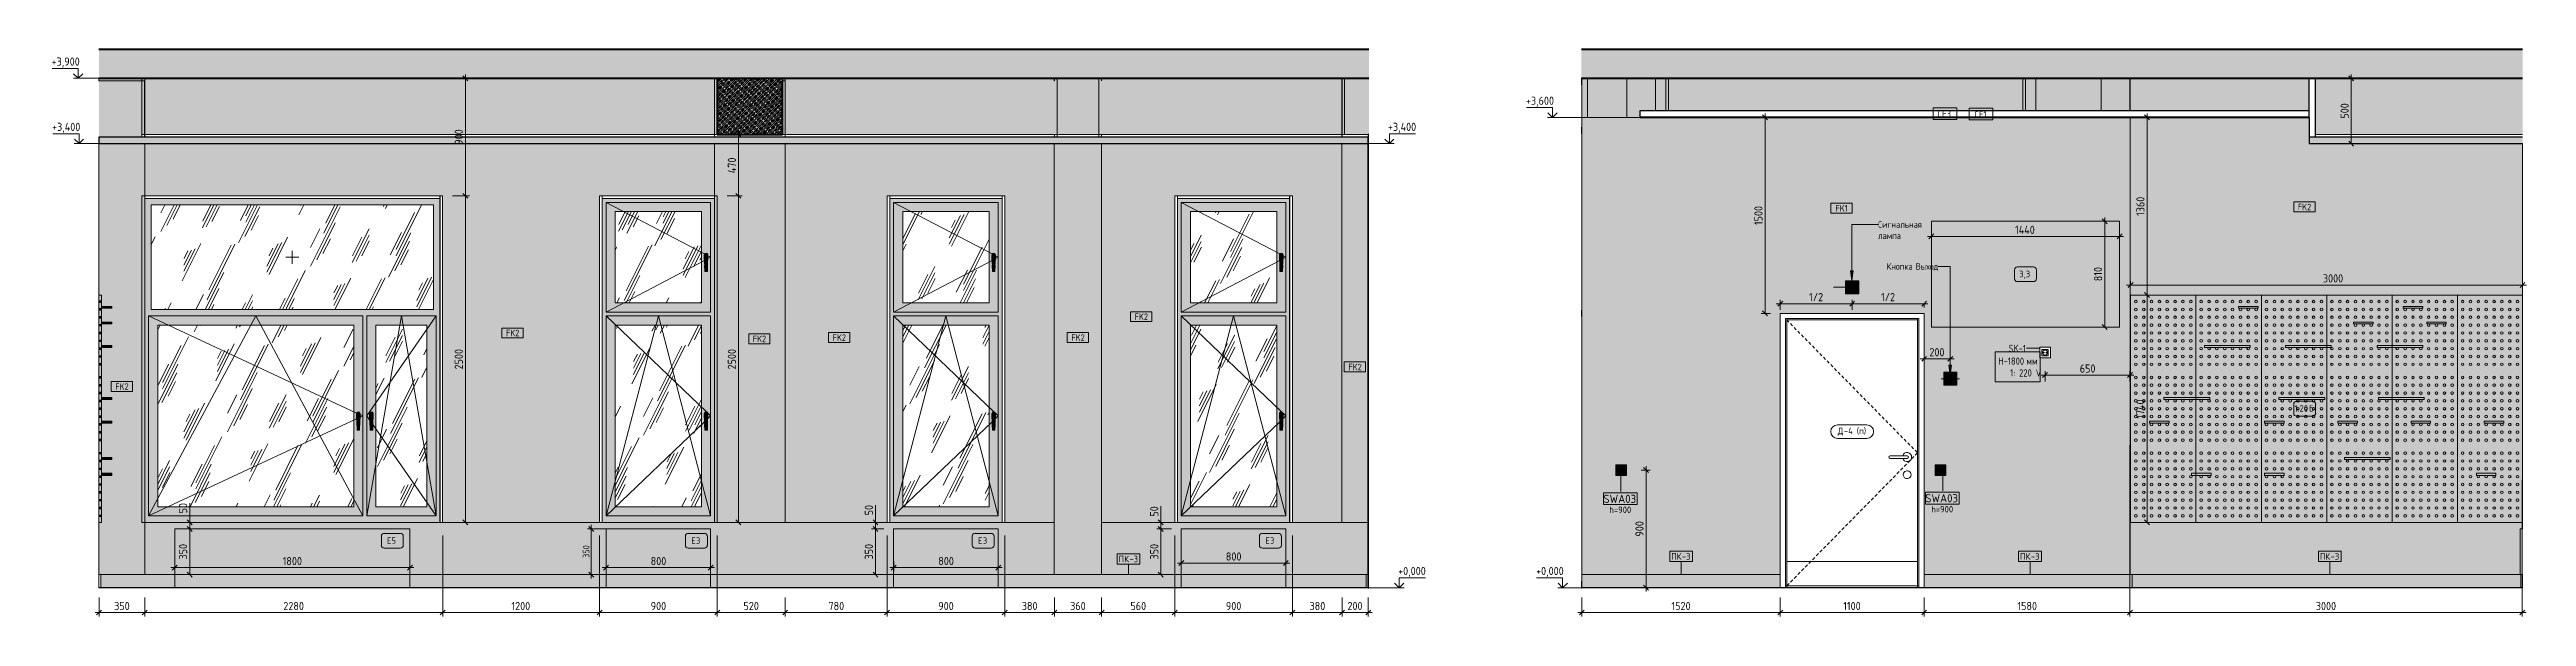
# Model space of a CAD drawing. Header units: millimetres. Extents: x 855 to 84199, y -1987 to 21700.
# Drawn here: x 28810 to 47757, y -221 to 4120 of the extents above; entities that cross this region are included whole.
import ezdxf

# ---------------------------------------------------------------- set-up
doc = ezdxf.new("R2010")
doc.units = ezdxf.units.MM
doc.linetypes.add('200_ШТРИХ__ш1_п0_6_', pattern=[40, 25, -15])
doc.linetypes.add('Штрих', pattern=[158.75, 79.375, -79.375])
for name, color, linetype, lineweight in [('A-ANNO-DIMS', 7, 'Continuous', 9), ('A-ANNO-DIMS-25', 7, 'Continuous', 9), ('A-CLNG', 7, 'Continuous', 9), ('A-CLNG-IDEN', 7, 'Continuous', 9), ('A-DETL', 7, 'Continuous', 9), ('A-DOOR', 7, 'Continuous', 9), ('A-DOOR-2', 7, 'Штрих', 9), ('A-DOOR-3', 7, '200_ШТРИХ__ш1_п0_6_', 9), ('A-DOOR-FRAM-1', 7, 'Continuous', 9), ('A-DOOR-IDEN', 7, 'Continuous', 9), ('A-FLOR', 7, 'Continuous', 9), ('A-GENM', 7, 'Continuous', 9), ('A-GENM-IDEN', 7, 'Continuous', 9), ('A-GLAZ', 7, 'Continuous', 9), ('A-GLAZ-CWMG', 7, 'Continuous', 9), ('A-GLAZ-CWMG-2', 7, 'Continuous', 30), ('A-WALL', 7, 'Continuous', 9), ('A-WALL-IDEN', 7, 'Continuous', 9), ('A-WALL-PATT', 7, 'Continuous', 9), ('E-ELEC-EQPM', 7, 'Continuous', 9), ('E-ELEC-FIXT-IDEN', 7, 'Continuous', 9), ('G-ANNO-DIMS', 7, 'Continuous', 9), ('G-ANNO-DIMS-1', 7, 'Continuous', 20), ('I-FURN-IDEN', 7, 'Continuous', 9), ('I-WALL', 7, 'Continuous', 9), ('S-COLS', 7, 'Continuous', 9), ('Знаки', 7, 'Continuous', 9), ('Знаки-1', 7, 'Continuous', 18), ('Марки для знаков', 7, 'Continuous', 9), ('Электрические приборы', 7, 'Continuous', 9)]:
    doc.layers.add(name, color=color, linetype=linetype, lineweight=lineweight)
for name, color, linetype, lineweight, true_color in [('A-CLNG-1', 7, 'Continuous', 9, 0x787878), ('A-CLNG-FNSH-1', 7, 'Continuous', 30, 0x3c3c3c), ('A-FLOR-1', 7, 'Continuous', 9, 0x787878), ('A-FLOR-FNSH-1', 7, 'Continuous', 40, 0x3c3c3c), ('A-FLOR-FNSH-2', 7, 'Continuous', 30, 0x3c3c3c), ('A-WALL-4', 7, 'Continuous', 30, 0x3c3c3c), ('A-WALL-FNSH-3', 7, 'Continuous', 30, 0x3c3c3c), ('G-ANNO-TEXT-1', 7, 'Continuous', 9, 0x3c3c3c), ('I-FURN-10', 7, 'Continuous', 9, 0x888888), ('I-FURN-11', 7, 'Continuous', 9, 0x7f7f7f), ('I-FURN-12', 7, 'Continuous', 9, 0x838383), ('I-FURN-13', 7, 'Continuous', 9, 0x858585), ('I-FURN-2', 7, 'Continuous', 9, 0x949494), ('I-FURN-4', 7, 'Continuous', 9, 0x9e9e9e), ('I-FURN-5', 7, 'Continuous', 9, 0x818181), ('I-FURN-6', 9, 'Continuous', 9, 0x808080), ('I-FURN-7', 7, 'Continuous', 9, 0xc0c0c0), ('I-FURN-8', 7, 'Continuous', 9, 0xacacac), ('I-FURN-9', 7, 'Continuous', 9, 0x8d8d8d), ('I-WALL-1', 7, 'Continuous', 9, 0x787878), ('Q-SPCQ-1', 9, 'Continuous', 9, 0x808080), ('Q-SPCQ-2', 7, 'Continuous', 9, 0x7f7f7f), ('Розетки', 7, 'Continuous', 9, 0xff1e23)]:
    doc.layers.add(name, color=color, linetype=linetype, lineweight=lineweight, true_color=true_color)
doc.layers.add('I-FURN-3', color=7, linetype='Continuous', lineweight=9, true_color=0x7f7f7f, transparency=0.7)
doc.styles.add('GOST Common_5', font='GOST_Common.ttf', dxfattribs={"width": 0.9, "height": 50})
doc.styles.add('GOST Common_6', font='GOST_Common.ttf', dxfattribs={"height": 50})
doc.styles.add('GOST Common_7', font='GOST_Common.ttf', dxfattribs={"height": 62.5})
doc.styles.add('GOST Common_8', font='GOST_Common.ttf', dxfattribs={"width": 0.9, "height": 55})
doc.styles.add('ISOCPEUR_2', font='isocpeur.ttf', dxfattribs={"width": 0.9, "height": 62.5})
doc.styles.add('ISOCPEUR_3', font='isocpeur.ttf', dxfattribs={"width": 0.9, "height": 50})
doc.dimstyles.new('ISO-2_0_0_9К_Средний_округл2', dxfattribs={"dimscale": 304.8, "dimtxt": 49.799059, "dimasz": 0.123031, "dimexe": 0.098425, "dimexo": 0, "dimgap": 0, "dimtad": 1, "dimdec": 0, "dimrnd": 10, "dimzin": 0, "dimdsep": 46, "dimtxsty": 'ISOCPEUR_3', "dimblk1": 'OBLIQUE', "dimblk2": 'OBLIQUE', "dimsah": 1, "dimcen": 0.09, "dimdle": 0.098425, "dimazin": 0, "dimtfac": 1, "dimtdec": 4, "dimtix": 1, "dimtmove": 0, "dimatfit": 3, "dimfxl": 1, "dimtvp": 1, "dimtolj": 1, "dimtzin": 0, "dimarcsym": 2})
doc.dimstyles.new('ISO-2_5_0_9К_БОЛЬШОЙ_1', dxfattribs={"dimscale": 304.8, "dimtxt": 62.248823, "dimasz": 0.123031, "dimexe": 0.098425, "dimexo": 0.246063, "dimgap": 0, "dimtad": 1, "dimdec": 0, "dimrnd": 10, "dimzin": 0, "dimdsep": 46, "dimtxsty": 'ISOCPEUR_2', "dimblk1": 'OBLIQUE', "dimblk2": 'OBLIQUE', "dimsah": 1, "dimcen": 0.09, "dimdle": 0.098425, "dimazin": 0, "dimtfac": 1, "dimtdec": 4, "dimtix": 1, "dimtmove": 0, "dimatfit": 3, "dimfxl": 1, "dimtvp": 1, "dimtolj": 1, "dimtzin": 0, "dimarcsym": 2})
doc.dimstyles.new('ISO-2_5_0_9К_БОЛЬШОЙ_2', dxfattribs={"dimscale": 304.8, "dimtxt": 62.248823, "dimasz": 0.123031, "dimexe": 0.098425, "dimexo": 0.246063, "dimgap": 0, "dimtad": 1, "dimdec": 0, "dimrnd": 10, "dimzin": 0, "dimdsep": 46, "dimtxsty": 'ISOCPEUR_2', "dimblk1": 'OBLIQUE', "dimblk2": 'OBLIQUE', "dimsah": 1, "dimcen": 0.09, "dimdle": 0.098425, "dimazin": 0, "dimtfac": 1, "dimtdec": 4, "dimtix": 1, "dimtmove": 1, "dimatfit": 3, "dimfxl": 1, "dimtvp": 1, "dimtolj": 1, "dimtzin": 0, "dimarcsym": 2})
doc.dimstyles.new('ISO-2_5_0_9К_БОЛЬШОЙ_3', dxfattribs={"dimscale": 304.8, "dimtxt": 62.248823, "dimasz": 0.123031, "dimexe": 0.098425, "dimexo": 0.246063, "dimgap": 0, "dimtad": 1, "dimdec": 0, "dimrnd": 10, "dimzin": 0, "dimdsep": 46, "dimtxsty": 'ISOCPEUR_2', "dimblk1": 'OBLIQUE', "dimblk2": 'OBLIQUE', "dimsah": 1, "dimcen": 0.09, "dimdle": 0.098425, "dimazin": 0, "dimtfac": 1, "dimtdec": 4, "dimtix": 1, "dimtmove": 2, "dimatfit": 3, "dimfxl": 1, "dimtvp": 1, "dimtolj": 1, "dimtzin": 0, "dimarcsym": 2})
pattern_1 = [(63.435, (108535.2, 31.75), (-255.583, 766.747), [317.5, -190.5, 317.5, -190.5, -403.903]), (63.435, (108535.2, 31.75), (-255.583, 766.747), [-1016, 127, -276.903]), (63.435, (108519.34, 47.6), (-255.583, 766.747), [254, -317.5, 190.5, -190.5, -467.403]), (63.435, (108519.34, 47.6), (-255.583, 766.747), [-952.5, 222.25, -245.153]), (63.435, (108519.34, 95.25), (-255.583, 766.747), [190.5, -381, 127, -190.5, -530.903]), (63.435, (108519.34, 95.25), (-255.583, 766.747), [-889, 285.75, -245.153]), (63.435, (108566.96, 47.6), (-255.583, 766.747), [190.5, -381, 158.75, -6404.65]), (63.435, (108614.6, 95.25), (-255.583, 766.747), [95.25, -476.25, 63.5, -6499.9]), (63.435, (108535.2, 174.6), (-255.583, 766.747), [63.5, -476.25, 63.5, -254, -562.653]), (63.435, (108535.2, 174.6), (-255.583, 766.747), [-857.25, 158.75, -403.903]), (63.435, (108820.96, 127), (-255.583, 766.747), [317.5, -476.25, 381, -251.503]), (63.435, (108820.96, 79.4), (-255.583, 766.747), [444.5, -317.5, 476.25, -188.003]), (63.435, (108852.7, 95.25), (-255.583, 766.747), [508, -254, 381, -276.903]), (63.435, (108900.34, 142.9), (-255.583, 766.747), [317.5, -444.5, 254, -403.903]), (63.435, (108852.7, 238.1), (-255.583, 766.747), [158.75, -635, 190.5, -435.653]), (63.435, (108947.96, 190.5), (-255.583, 766.747), [127, -635, 127, -530.903])]
pattern_2 = [(45, (36838.638, 0), (-14.25598, 14.25598), []), (45, (36852.894, 0), (-14.25598, 14.25598), [25.202, -5.04, 0.8382, -4.202])]
pattern_3 = [(0, (108476.359, 0), (0, 12.7), [3.403, -18.594]), (60, (108482.709, 1.701), (-10.998523, 6.35), [3.403, -18.594]), (120, (108484.41, 8.051), (-10.998523, -6.35), [3.403, -18.594]), (30, (108479.762, 0), (2e-05, 25.39996), [3.403, -21.997]), (30, (108473.412, 11), (2e-05, 25.39996), [3.403, -21.997]), (150, (108476.36, 0), (-21.99702, -12.69996), [3.403, -21.997]), (150, (108482.71, 11), (-21.99702, -12.69996), [3.403, -21.997]), (90, (108484.41, 4.65), (-21.997, 12.7), [3.403, -21.997]), (90, (108471.71, 4.65), (-21.997, 12.7), [3.403, -21.997])]

msp = doc.modelspace()

# ---------------------------------------------------------------- texts
at = {"layer": 'A-CLNG-IDEN', "char_height": 50, "attachment_point": 1, "style": 'GOST Common_6'}
for s, insert, width in [('CF3', (43253.2, 3652.4), 130.274), ('CF1', (43534.5, 3647.9), 118.249)]:
    msp.add_mtext(s, dxfattribs=dict(at, insert=insert, width=width))
at = {"layer": 'A-DOOR-IDEN', "char_height": 50, "attachment_point": 1, "style": 'GOST Common_6'}
for s, insert, width in [('\\fGOST Common|b0|i0|c204|p34|;Д', (42489.5, 1225.3), 56.118), ('-4 (', (42535.8, 1225.3), 140.295), ('\\fGOST Common|b0|i0|c204|p34|;п', (42651.6, 1225.3), 44.093), ('\\fGOST Common|b0|i0|c204|p34|;)', (42688, 1225.3), 24.051)]:
    msp.add_mtext(s, dxfattribs=dict(at, insert=insert, width=width))
at = {"layer": 'A-GENM-IDEN', "char_height": 50, "attachment_point": 1, "style": 'GOST Common_6'}
for s, insert, width in [('ПК', (36987.9, 244.8), 100.211), ('-3', (37070.5, 244.8), 86.181), ('ПК', (41214.3, 264.7), 100.211), ('-3', (41297, 264.7), 86.181), ('ПК', (43883.8, 264.7), 100.211), ('-3', (43966.5, 264.7), 86.181), ('ПК', (46176.3, 264.7), 100.211), ('-3', (46259, 264.7), 86.181)]:
    msp.add_mtext(s, dxfattribs=dict(at, insert=insert, width=width))
at = {"layer": 'A-WALL-IDEN', "char_height": 50, "attachment_point": 1, "style": 'GOST Common_5'}
for s, insert, width in [('FK1', (42471.7, 2929.2), 111.835), ('FK2', (46008.8, 2939.2), 124.462), ('FK2', (37110.4, 2099.5), 124.462), ('FK2', (32301.5, 1974.5), 124.462), ('FK2', (34189.4, 1929.5), 124.462), ('FK2', (34799.9, 1939.5), 124.462), ('FK2', (36626.2, 1939.5), 124.462), ('FK2', (38745.7, 1714.5), 124.462), ('FK2', (29312.7, 1564.5), 124.462)]:
    msp.add_mtext(s, dxfattribs=dict(at, insert=insert, width=width))
at = {"layer": 'E-ELEC-FIXT-IDEN', "attachment_point": 1}
for s, insert, char_height, width, style in [('H-1800 ', (43717.4, 1762.4), 55, 261.551, 'GOST Common_8'), ('SK-1', (43796.3, 1859.6), 55, 164.146, 'GOST Common_8'), ('мм', (43933.2, 1762.4), 55, 93.797, 'GOST Common_8'), ('   1: 220 V', (43717.4, 1671.5), 55, 322.88, 'GOST Common_8'), ('SWA03', (40696, 711.5), 62.5, 320.675, 'GOST Common_7'), ('h=900', (40741.3, 621.3), 50, 220.464, 'GOST Common_6'), ('SWA03', (43158.5, 716.1), 62.5, 320.675, 'GOST Common_7'), ('h=900', (43203.8, 625.8), 50, 220.464, 'GOST Common_6')]:
    msp.add_mtext(s, dxfattribs=dict(at, insert=insert, char_height=char_height, width=width, style=style))
at = {"layer": 'G-ANNO-TEXT-1', "char_height": 50, "attachment_point": 1, "style": 'GOST Common_5'}
for s, insert, width in [('лампа', (42797.3, 2719.4), 212.848), ('Сигнальная', (42797.3, 2805.4), 404.051), ('\\fGOST Common|b0|i0|c204|p34|;\\W.9; ', (43130.7, 2805.4), 19.842), ('Кнопка', (42863.3, 2484.7), 248.924), ('\\fGOST Common|b0|i0|c204|p34|;\\W.9; ', (43068.7, 2484.7), 19.842), ('Выход', (43085, 2484.7), 209.24)]:
    msp.add_mtext(s, dxfattribs=dict(at, insert=insert, width=width))
at = {"layer": 'I-FURN-IDEN', "char_height": 50, "attachment_point": 1, "style": 'GOST Common_6'}
for s, insert, width in [('3,3', (43877.3, 2426.8), 106.224), ('1.20', (45983, 1396.8), 136.287), ('\\fGOST Common|b0|i0|c204|p34|;б', (46095.4, 1396.8), 44.093)]:
    msp.add_mtext(s, dxfattribs=dict(at, insert=insert, width=width))
at = {"layer": 'Марки для знаков', "char_height": 50, "attachment_point": 1, "style": 'GOST Common_6'}
for s, insert, width in [('E5', (31391.5, 386.1), 88.186), ('\\fGOST Common|b0|i0|c204|p34|;Е', (33718.4, 386.1), 44.093), ('\\fGOST Common|b0|i0|c204|p34|;3', (33754.8, 386.1), 42.089), ('\\fGOST Common|b0|i0|c204|p34|;Е', (35912.2, 386.1), 44.093), ('\\fGOST Common|b0|i0|c204|p34|;3', (35948.6, 386.1), 42.089), ('\\fGOST Common|b0|i0|c204|p34|;Е', (38109.7, 386.1), 44.093), ('\\fGOST Common|b0|i0|c204|p34|;3', (38146.1, 386.1), 42.089)]:
    msp.add_mtext(s, dxfattribs=dict(at, insert=insert, width=width))

# ---------------------------------------------------------------- blocks, each defined once
blk = doc.blocks.new('120_Окно_СКБ_1Ст - 120_Окно_СКБ_1Ст 900х2500_h_ с форточкой-22876038-Развертка 1_60-1')
at = {"layer": 'A-GLAZ'}
h = blk.add_hatch(color=256, dxfattribs=at)
h.paths.add_polyline_path([(109071, 500), (109929, 500), (109929, 2980), (109071, 2980), (109071, 502)])
h.paths.add_polyline_path([(109120, 550), (109100, 550), (109100, 2080), (109900, 2080), (109900, 550), (109170, 550)])
h.paths.add_polyline_path([(109878, 2110), (109100, 2110), (109100, 2950), (109900, 2950), (109900, 2110), (109880, 2110)])
h = blk.add_hatch(color=256, dxfattribs=at)
h.paths.add_polyline_path([(109830, 2110), (109900, 2110), (109900, 2950), (109100, 2950), (109100, 2110), (109624, 2110)])
h.paths.add_polyline_path([(109170, 2180), (109170, 2880), (109830, 2880), (109830, 2180), (109173, 2180)])
h.paths.add_polyline_path([(109872, 2420), (109856, 2421), (109855, 2421), (109855, 2422), (109854, 2504), (109853, 2505), (109851, 2508), (109851, 2512), (109851, 2548), (109851, 2552), (109853, 2555), (109855, 2558), (109858, 2560), (109861, 2562), (109865, 2562), (109869, 2562), (109872, 2560), (109875, 2558), (109877, 2555), (109879, 2552), (109879, 2548), (109879, 2511), (109879, 2508), (109877, 2505), (109876, 2504), (109876, 2480), (109875, 2421), (109874, 2421), (109873, 2421)])
h = blk.add_hatch(dxfattribs=at)
h.set_pattern_fill('FP_26', color=256, style=0, pattern_type=2)
h.set_pattern_definition(pattern_1)
h.paths.add_polyline_path([(109321, 2180), (109830, 2180), (109830, 2880), (109170, 2880), (109170, 2180), (109287, 2180)])
h = blk.add_hatch(color=256, dxfattribs=at)
h.paths.add_polyline_path([(109853, 2530), (109853, 2532), (109853, 2530)])
h.paths.add_polyline_path([(109854, 2504), (109853, 2530), (109853, 2534), (109853, 2534), (109853, 2534), (109854, 2536), (109854, 2537), (109856, 2540), (109857, 2539), (109857, 2540), (109857, 2540), (109859, 2541), (109862, 2542), (109866, 2542), (109870, 2542), (109873, 2540), (109875, 2538), (109876, 2536), (109877, 2534), (109877, 2534), (109877, 2532), (109877, 2530), (109876, 2519), (109876, 2504), (109877, 2505), (109879, 2509), (109879, 2513), (109879, 2548), (109879, 2552), (109877, 2555), (109875, 2558), (109872, 2560), (109869, 2562), (109865, 2562), (109861, 2562), (109858, 2560), (109855, 2558), (109853, 2555), (109851, 2552), (109851, 2548), (109851, 2512), (109851, 2508), (109853, 2505), (109854, 2504)])
for points in [[(109854, 2501), (109855, 2502), (109857, 2502), (109858, 2502), (109860, 2526), (109861, 2532), (109863, 2539), (109863, 2542), (109860, 2542), (109857, 2540), (109857, 2540), (109857, 2540), (109857, 2539), (109856, 2539), (109855, 2538), (109854, 2536), (109853, 2535), (109853, 2534), (109853, 2534), (109853, 2530), (109853, 2525), (109854, 2501)], [(109858, 2420), (109858, 2502), (109855, 2502), (109854, 2501), (109855, 2421), (109856, 2421), (109857, 2421)], [(109865, 2502), (109872, 2502), (109870, 2526), (109869, 2534), (109867, 2539), (109866, 2542), (109864, 2542), (109863, 2540), (109862, 2538), (109861, 2532), (109859, 2519), (109858, 2502), (109865, 2502)], [(109871, 2420), (109872, 2420), (109872, 2502), (109858, 2502), (109858, 2420), (109866, 2420)], [(109872, 2420), (109874, 2421), (109875, 2421), (109875, 2422), (109876, 2501), (109874, 2502), (109872, 2502), (109872, 2427)], [(109876, 2500), (109876, 2500), (109876, 2500)], [(109854, 1286), (109855, 1287), (109857, 1287), (109858, 1287), (109860, 1311), (109861, 1317), (109863, 1324), (109863, 1327), (109860, 1327), (109858, 1326), (109857, 1325), (109857, 1325), (109857, 1324), (109856, 1325), (109855, 1323), (109854, 1321), (109853, 1320), (109853, 1319), (109853, 1319), (109853, 1315), (109853, 1310), (109854, 1286)], [(109858, 1287), (109872, 1287), (109870, 1311), (109869, 1319), (109867, 1324), (109866, 1327), (109864, 1327), (109863, 1325), (109862, 1323), (109861, 1317), (109859, 1303), (109858, 1287)], [(109858, 1205), (109858, 1287), (109855, 1287), (109854, 1286), (109855, 1206), (109856, 1206), (109857, 1206)], [(109869, 1205), (109872, 1205), (109872, 1287), (109858, 1287), (109858, 1205), (109866, 1205)], [(109872, 1205), (109874, 1206), (109875, 1206), (109875, 1207), (109876, 1286), (109874, 1287), (109872, 1287), (109872, 1212)], [(109876, 1285), (109876, 1285), (109876, 1285)]]:
    blk.add_hatch(color=256, dxfattribs=at).paths.add_polyline_path(points)
h = blk.add_hatch(color=256, dxfattribs=at)
h.paths.add_polyline_path([(109876, 2501), (109877, 2527), (109877, 2533), (109877, 2534), (109877, 2534), (109875, 2538), (109873, 2540), (109871, 2541), (109868, 2542), (109866, 2542), (109867, 2540), (109867, 2539), (109869, 2532), (109870, 2520), (109872, 2502), (109875, 2502), (109876, 2501)])
h.paths.add_polyline_path([(109876, 2535), (109876, 2536), (109876, 2535)])
h = blk.add_hatch(color=256, dxfattribs=at)
h.paths.add_polyline_path([(109120, 550), (109900, 550), (109900, 2080), (109100, 2080), (109100, 550), (109108, 550)])
h.paths.add_polyline_path([(109189, 620), (109170, 620), (109170, 2010), (109830, 2010), (109830, 620), (109321, 620)])
h.paths.add_polyline_path([(109869, 1205), (109856, 1206), (109855, 1206), (109855, 1207), (109854, 1289), (109853, 1290), (109851, 1293), (109851, 1297), (109851, 1333), (109851, 1337), (109853, 1340), (109855, 1343), (109858, 1345), (109862, 1347), (109865, 1347), (109869, 1347), (109872, 1345), (109875, 1343), (109877, 1340), (109879, 1337), (109879, 1333), (109879, 1297), (109879, 1293), (109877, 1290), (109876, 1289), (109876, 1265), (109875, 1206), (109874, 1206), (109872, 1205), (109871, 1205)])
h = blk.add_hatch(dxfattribs=at)
h.set_pattern_fill('FP_26', color=256, style=0, pattern_type=2)
h.set_pattern_definition(pattern_1)
h.paths.add_polyline_path([(109830, 620), (109830, 2010), (109170, 2010), (109170, 620), (109321, 620)])
h = blk.add_hatch(color=256, dxfattribs=at)
h.paths.add_polyline_path([(109853, 1315), (109853, 1317), (109853, 1315)])
h.paths.add_polyline_path([(109854, 1289), (109853, 1314), (109853, 1319), (109853, 1319), (109853, 1320), (109854, 1321), (109854, 1322), (109856, 1325), (109857, 1324), (109857, 1325), (109857, 1325), (109859, 1326), (109862, 1327), (109866, 1327), (109870, 1327), (109873, 1325), (109875, 1323), (109876, 1321), (109877, 1319), (109877, 1319), (109877, 1317), (109877, 1315), (109876, 1304), (109876, 1289), (109877, 1290), (109879, 1294), (109879, 1298), (109879, 1333), (109879, 1337), (109877, 1340), (109875, 1343), (109871, 1345), (109869, 1347), (109865, 1347), (109861, 1347), (109858, 1345), (109855, 1343), (109853, 1340), (109851, 1337), (109851, 1333), (109851, 1297), (109851, 1293), (109853, 1290), (109854, 1289)])
h = blk.add_hatch(color=256, dxfattribs=at)
h.paths.add_polyline_path([(109876, 1286), (109877, 1312), (109877, 1318), (109877, 1319), (109877, 1319), (109875, 1323), (109874, 1325), (109871, 1326), (109868, 1327), (109866, 1327), (109867, 1325), (109868, 1322), (109869, 1317), (109871, 1303), (109872, 1287), (109875, 1287), (109876, 1286)])
h.paths.add_polyline_path([(109876, 1320), (109876, 1321), (109876, 1320)])
for p, q in [((109050, 500), (109050, 3000)), ((109050, 3000), (109950, 3000)), ((109100, 2110), (109100, 2950)), ((109900, 2950), (109100, 2950)), ((109100, 2950), (109853, 2555)), ((109170, 2880), (109170, 2180)), ((109170, 2880), (109830, 2880)), ((109830, 2180), (109830, 2880)), ((109900, 2950), (109900, 2110)), ((109950, 3000), (109950, 500)), ((109853, 2505), (109100, 2110)), ((109851, 2548), (109851, 2512)), ((109851, 2548), (109851, 2512)), ((109852, 2529), (109852, 2531)), ((109855, 2422), (109854, 2531)), ((109854, 2501), (109854, 2500)), ((109854, 2500), (109854, 2501)), ((109854, 2500), (109854, 2500)), ((109856, 2502), (109857, 2502)), ((109857, 2502), (109858, 2502)), ((109872, 2502), (109858, 2502)), ((109858, 2502), (109872, 2502)), ((109866, 2542), (109864, 2542)), ((109864, 2542), (109866, 2542)), ((109864, 2542), (109866, 2542)), ((109872, 2502), (109873, 2502)), ((109873, 2502), (109874, 2502)), ((109876, 2531), (109875, 2422)), ((109876, 2500), (109876, 2501)), ((109876, 2501), (109876, 2500)), ((109877, 2531), (109877, 2529)), ((109879, 2512), (109879, 2548)), ((109879, 2512), (109879, 2548)), ((109879, 2541), (109900, 2530)), ((109900, 2530), (109879, 2519)), ((109872, 2420), (109858, 2420)), ((109872, 2420), (109858, 2420)), ((109900, 2110), (109100, 2110)), ((109170, 2180), (109830, 2180)), ((109100, 550), (109100, 2080)), ((109900, 2080), (109100, 2080)), ((109100, 550), (109500, 2080)), ((109100, 2080), (109867, 1347)), ((109170, 2010), (109170, 620)), ((109170, 2010), (109830, 2010)), ((109900, 550), (109500, 2080)), ((109830, 620), (109830, 2010)), ((109900, 2080), (109900, 550)), ((109851, 1333), (109851, 1297)), ((109851, 1333), (109851, 1297)), ((109866, 1327), (109864, 1327)), ((109864, 1327), (109866, 1327)), ((109864, 1327), (109866, 1327)), ((109879, 1335), (109900, 1315)), ((109879, 1297), (109879, 1333)), ((109879, 1297), (109879, 1333)), ((109854, 1271), (109100, 550)), ((109852, 1314), (109852, 1316)), ((109855, 1207), (109854, 1316)), ((109854, 1286), (109854, 1285)), ((109854, 1285), (109854, 1286)), ((109854, 1285), (109854, 1285)), ((109856, 1287), (109857, 1287)), ((109857, 1287), (109858, 1287)), ((109872, 1287), (109858, 1287)), ((109858, 1287), (109872, 1287)), ((109872, 1205), (109858, 1205)), ((109872, 1205), (109858, 1205)), ((109872, 1287), (109873, 1287)), ((109873, 1287), (109874, 1287)), ((109876, 1316), (109875, 1207)), ((109876, 1285), (109876, 1286)), ((109876, 1286), (109876, 1285)), ((109877, 1316), (109877, 1314)), ((109900, 1315), (109879, 1295)), ((109170, 620), (109830, 620)), ((109950, 500), (109050, 500)), ((109900, 550), (109100, 550))]:
    blk.add_line(p, q, dxfattribs=at)
at = {"layer": 'A-GLAZ', "flags": 128}
for points in [[(109852, 2531), (109853, 2534), (109854, 2537), (109856, 2539), (109858, 2541), (109861, 2542), (109864, 2542)], [(109853, 2525), (109853, 2526), (109852, 2529)], [(109853, 2526), (109853, 2525), (109853, 2519), (109854, 2512), (109854, 2509)], [(109858, 2502), (109857, 2502), (109856, 2502), (109855, 2502), (109855, 2502), (109854, 2501), (109854, 2501)], [(109854, 2501), (109854, 2501), (109855, 2502)], [(109855, 2422), (109854, 2463), (109854, 2472)], [(109855, 2502), (109855, 2502), (109856, 2502)], [(109866, 2542), (109869, 2542), (109872, 2541), (109874, 2539), (109876, 2537), (109877, 2534), (109877, 2531)], [(109876, 2501), (109876, 2501), (109875, 2502), (109875, 2502), (109874, 2502), (109873, 2502), (109872, 2502)], [(109874, 2502), (109875, 2502), (109875, 2502)], [(109875, 2502), (109876, 2501), (109876, 2501)], [(109875, 2422), (109876, 2463), (109876, 2472)], [(109877, 2526), (109877, 2525), (109877, 2519), (109876, 2512), (109876, 2509)], [(109877, 2529), (109877, 2526), (109877, 2525)], [(109858, 2420), (109857, 2421), (109856, 2421), (109856, 2421), (109855, 2421), (109855, 2421), (109855, 2422)], [(109875, 2422), (109875, 2421), (109875, 2421), (109874, 2421), (109873, 2421), (109873, 2421), (109872, 2420)], [(109852, 1316), (109853, 1319), (109854, 1322), (109856, 1324), (109858, 1326), (109861, 1327), (109864, 1327)], [(109866, 1327), (109869, 1327), (109872, 1326), (109874, 1324), (109876, 1322), (109877, 1319), (109877, 1316)], [(109853, 1310), (109853, 1311), (109852, 1314)], [(109853, 1311), (109853, 1310), (109853, 1304), (109854, 1297), (109854, 1294)], [(109858, 1287), (109857, 1287), (109856, 1287), (109855, 1287), (109855, 1287), (109854, 1286), (109854, 1286)], [(109854, 1286), (109854, 1286), (109855, 1287)], [(109855, 1207), (109854, 1248), (109854, 1257)], [(109855, 1287), (109855, 1287), (109856, 1287)], [(109858, 1205), (109857, 1206), (109856, 1206), (109856, 1206), (109855, 1206), (109855, 1206), (109855, 1207)], [(109876, 1286), (109876, 1286), (109875, 1287), (109875, 1287), (109874, 1287), (109873, 1287), (109872, 1287)], [(109875, 1207), (109875, 1206), (109875, 1206), (109874, 1206), (109873, 1206), (109873, 1206), (109872, 1205)], [(109874, 1287), (109875, 1287), (109875, 1287)], [(109875, 1287), (109876, 1286), (109876, 1286)], [(109875, 1207), (109876, 1248), (109876, 1257)], [(109877, 1311), (109877, 1310), (109877, 1304), (109876, 1297), (109876, 1294)], [(109877, 1314), (109877, 1311), (109877, 1310)]]:
    blk.add_lwpolyline(points, dxfattribs=at)
at = {"layer": 'A-GLAZ'}
for centre, radius, start, end in [((109865, 2548), 14, 0, 180), ((109865, 2548), 14, 0, 180), ((109865, 2512), 14, 180, 217.3919), ((109865, 2512), 14, 180, 217.174), ((109864, 2531), 11.5, 90.2744, 204.8614), ((109864, 2531), 10.5, 90.2744, 181.3109), ((109866, 2531), 10.5, 0.0023, 89.7256), ((109866, 2531), 11.5, 335.1322, 89.7256), ((109865, 2512), 14, 322.6053, 0), ((109865, 2512), 14, 322.826, 0), ((109865, 1333), 14, 0, 180), ((109865, 1333), 14, 0, 180), ((109864, 1316), 11.5, 90.2744, 204.8614), ((109864, 1316), 10.5, 90.2744, 181.3109), ((109866, 1316), 10.5, 0.0023, 89.7256), ((109866, 1316), 11.5, 335.1322, 89.7256), ((109865, 1297), 14, 180, 217.3919), ((109865, 1297), 14, 180, 217.174), ((109865, 1297), 14, 322.6053, 0), ((109865, 1297), 14, 322.826, 0)]:
    blk.add_arc(centre, radius, start, end, dxfattribs=at)
for centre, major_axis, start_param, end_param in [((109858, 2422), (3, 0), 3.142903, 4.711079), ((109872, 2422), (-3, 0), 1.572107, 3.136455), ((109858, 1207), (3, 0), 3.142903, 4.711079), ((109872, 1207), (3, 0), 4.713699, 6.278048)]:
    blk.add_ellipse(centre, major_axis=major_axis, ratio=0.374607, start_param=start_param, end_param=end_param, dxfattribs=at)
blk = doc.blocks.new('120_Окно_СКБ_1Ст - 120_Окно_СКБ_1Ст 900х2500_h_ с форточкой-V4-Развертка 1_60-1')
at = {"layer": 'A-GLAZ'}
h = blk.add_hatch(color=256, dxfattribs=at)
h.paths.add_polyline_path([(104919, 500), (105529, 500), (105529, 2980), (104671, 2980), (104671, 500), (104843, 500)])
h.paths.add_polyline_path([(104700, 550), (104700, 2080), (105500, 2080), (105500, 550), (104720, 550)])
h.paths.add_polyline_path([(104722, 2110), (104700, 2110), (104700, 2950), (105500, 2950), (105500, 2110), (104770, 2110)])
h = blk.add_hatch(color=256, dxfattribs=at)
h.paths.add_polyline_path([(105430, 2110), (105500, 2110), (105500, 2950), (104700, 2950), (104700, 2110), (105374, 2110)])
h.paths.add_polyline_path([(104770, 2180), (104770, 2880), (105430, 2880), (105430, 2180), (105071, 2180)])
h.paths.add_polyline_path([(105469, 2420), (105456, 2421), (105455, 2421), (105455, 2422), (105454, 2504), (105453, 2505), (105451, 2508), (105451, 2512), (105451, 2548), (105451, 2552), (105453, 2555), (105455, 2558), (105458, 2560), (105461, 2562), (105465, 2562), (105469, 2562), (105472, 2560), (105475, 2558), (105477, 2555), (105479, 2552), (105479, 2548), (105479, 2511), (105479, 2508), (105477, 2505), (105476, 2504), (105476, 2480), (105475, 2421), (105474, 2421), (105472, 2420), (105472, 2420)])
h = blk.add_hatch(dxfattribs=at)
h.set_pattern_fill('FP_26', color=256, style=0, pattern_type=2)
h.set_pattern_definition(pattern_1)
h.paths.add_polyline_path([(105071, 2180), (105430, 2180), (105430, 2880), (104770, 2880), (104770, 2180)])
h = blk.add_hatch(color=256, dxfattribs=at)
h.paths.add_polyline_path([(105453, 2530), (105453, 2532), (105453, 2530)])
h.paths.add_polyline_path([(105454, 2504), (105453, 2530), (105453, 2534), (105453, 2534), (105453, 2534), (105454, 2536), (105454, 2537), (105456, 2540), (105457, 2539), (105457, 2540), (105457, 2540), (105459, 2541), (105462, 2542), (105466, 2542), (105470, 2542), (105473, 2540), (105475, 2538), (105476, 2536), (105477, 2534), (105477, 2534), (105477, 2532), (105477, 2530), (105476, 2519), (105476, 2504), (105477, 2505), (105479, 2509), (105479, 2513), (105479, 2548), (105479, 2552), (105477, 2555), (105475, 2558), (105472, 2560), (105469, 2562), (105465, 2562), (105461, 2562), (105458, 2560), (105455, 2558), (105453, 2555), (105451, 2552), (105451, 2548), (105451, 2511), (105451, 2508), (105453, 2505), (105454, 2504)])
for points in [[(105454, 2501), (105455, 2502), (105457, 2502), (105458, 2502), (105460, 2526), (105461, 2532), (105462, 2539), (105463, 2542), (105460, 2542), (105457, 2540), (105457, 2540), (105457, 2540), (105457, 2539), (105456, 2539), (105455, 2538), (105454, 2536), (105453, 2535), (105453, 2534), (105453, 2534), (105453, 2530), (105453, 2525), (105454, 2501)], [(105458, 2420), (105458, 2502), (105455, 2502), (105454, 2501), (105455, 2421), (105456, 2421), (105457, 2421)], [(105465, 2502), (105472, 2502), (105470, 2526), (105469, 2534), (105467, 2539), (105466, 2542), (105464, 2542), (105463, 2540), (105462, 2537), (105461, 2532), (105459, 2519), (105458, 2502), (105465, 2502)], [(105469, 2420), (105472, 2420), (105472, 2502), (105458, 2502), (105458, 2420), (105466, 2420)], [(105472, 2420), (105474, 2421), (105475, 2421), (105475, 2422), (105476, 2501), (105474, 2502), (105472, 2502), (105472, 2427)], [(105476, 2500), (105476, 2500), (105476, 2500)], [(105454, 1286), (105455, 1287), (105457, 1287), (105458, 1287), (105460, 1308), (105461, 1317), (105463, 1324), (105463, 1327), (105460, 1327), (105458, 1326), (105457, 1325), (105457, 1325), (105457, 1324), (105456, 1325), (105455, 1323), (105454, 1321), (105453, 1320), (105453, 1319), (105453, 1319), (105453, 1315), (105453, 1310), (105454, 1286)], [(105458, 1287), (105472, 1287), (105470, 1311), (105469, 1319), (105467, 1324), (105466, 1327), (105464, 1327), (105463, 1325), (105462, 1323), (105461, 1317), (105459, 1303), (105458, 1287)], [(105458, 1205), (105458, 1287), (105455, 1287), (105454, 1286), (105455, 1206), (105456, 1206), (105457, 1206)], [(105469, 1205), (105472, 1205), (105472, 1287), (105458, 1287), (105458, 1205), (105466, 1205)], [(105472, 1205), (105474, 1206), (105475, 1206), (105475, 1207), (105476, 1286), (105474, 1287), (105472, 1287), (105472, 1212)], [(105476, 1285), (105476, 1285), (105476, 1285)]]:
    blk.add_hatch(color=256, dxfattribs=at).paths.add_polyline_path(points)
h = blk.add_hatch(color=256, dxfattribs=at)
h.paths.add_polyline_path([(105476, 2501), (105477, 2527), (105477, 2533), (105477, 2534), (105477, 2534), (105475, 2538), (105474, 2540), (105471, 2541), (105468, 2542), (105466, 2542), (105467, 2540), (105467, 2539), (105469, 2532), (105470, 2520), (105472, 2502), (105475, 2502), (105476, 2501)])
h.paths.add_polyline_path([(105476, 2535), (105476, 2536), (105476, 2535)])
h = blk.add_hatch(color=256, dxfattribs=at)
h.paths.add_polyline_path([(104720, 550), (105500, 550), (105500, 2080), (104700, 2080), (104700, 550)])
h.paths.add_polyline_path([(105430, 620), (104770, 620), (104770, 2010), (105430, 2010), (105430, 1030)])
h.paths.add_polyline_path([(105472, 1205), (105456, 1206), (105455, 1206), (105455, 1207), (105454, 1289), (105453, 1290), (105451, 1293), (105451, 1297), (105451, 1333), (105451, 1337), (105453, 1340), (105455, 1343), (105458, 1345), (105462, 1347), (105465, 1347), (105469, 1346), (105472, 1345), (105475, 1343), (105477, 1340), (105479, 1337), (105479, 1333), (105479, 1297), (105479, 1293), (105477, 1290), (105476, 1289), (105476, 1265), (105475, 1206), (105474, 1206), (105473, 1206)])
h = blk.add_hatch(dxfattribs=at)
h.set_pattern_fill('FP_26', color=256, style=0, pattern_type=2)
h.set_pattern_definition(pattern_1)
h.paths.add_polyline_path([(105071, 620), (105430, 620), (105430, 2010), (104770, 2010), (104770, 620)])
h = blk.add_hatch(color=256, dxfattribs=at)
h.paths.add_polyline_path([(105453, 1315), (105453, 1317), (105453, 1315)])
h.paths.add_polyline_path([(105454, 1289), (105453, 1314), (105453, 1319), (105453, 1319), (105453, 1320), (105454, 1321), (105454, 1322), (105456, 1325), (105457, 1324), (105457, 1325), (105457, 1325), (105459, 1326), (105462, 1327), (105466, 1327), (105470, 1327), (105473, 1325), (105475, 1323), (105476, 1321), (105477, 1319), (105477, 1319), (105477, 1317), (105477, 1315), (105476, 1304), (105476, 1289), (105477, 1290), (105479, 1294), (105479, 1298), (105479, 1333), (105479, 1337), (105477, 1340), (105475, 1343), (105472, 1345), (105469, 1347), (105465, 1347), (105461, 1347), (105458, 1345), (105455, 1343), (105453, 1340), (105451, 1337), (105451, 1333), (105451, 1297), (105451, 1293), (105453, 1290), (105454, 1289)])
h = blk.add_hatch(color=256, dxfattribs=at)
h.paths.add_polyline_path([(105476, 1286), (105477, 1312), (105477, 1318), (105477, 1319), (105477, 1319), (105475, 1323), (105474, 1325), (105471, 1326), (105468, 1327), (105466, 1327), (105467, 1325), (105468, 1322), (105469, 1317), (105470, 1305), (105472, 1287), (105475, 1287), (105476, 1286)])
h.paths.add_polyline_path([(105476, 1320), (105476, 1321), (105476, 1320)])
for p, q in [((104650, 500), (104650, 3000)), ((104650, 3000), (105550, 3000)), ((104700, 2110), (104700, 2950)), ((105500, 2950), (104700, 2950)), ((104700, 2950), (105453, 2555)), ((104770, 2880), (104770, 2180)), ((104770, 2880), (105430, 2880)), ((105430, 2180), (105430, 2880)), ((105500, 2950), (105500, 2110)), ((105550, 3000), (105550, 500)), ((105453, 2505), (104700, 2110)), ((105451, 2548), (105451, 2512)), ((105451, 2548), (105451, 2512)), ((105453, 2529), (105453, 2531)), ((105455, 2422), (105454, 2531)), ((105454, 2501), (105454, 2500)), ((105454, 2500), (105454, 2501)), ((105454, 2500), (105454, 2500)), ((105456, 2502), (105457, 2502)), ((105457, 2502), (105458, 2502)), ((105472, 2502), (105458, 2502)), ((105458, 2502), (105472, 2502)), ((105466, 2542), (105464, 2542)), ((105464, 2542), (105466, 2542)), ((105464, 2542), (105466, 2542)), ((105472, 2502), (105473, 2502)), ((105473, 2502), (105474, 2502)), ((105476, 2531), (105475, 2422)), ((105476, 2500), (105476, 2501)), ((105476, 2501), (105476, 2500)), ((105478, 2531), (105478, 2529)), ((105479, 2512), (105479, 2548)), ((105479, 2512), (105479, 2548)), ((105479, 2541), (105500, 2530)), ((105500, 2530), (105479, 2519)), ((105472, 2420), (105458, 2420)), ((105472, 2420), (105458, 2420)), ((105500, 2110), (104700, 2110)), ((104770, 2180), (105430, 2180)), ((104700, 550), (104700, 2080)), ((105500, 2080), (104700, 2080)), ((104700, 550), (105100, 2080)), ((104700, 2080), (105467, 1347)), ((104770, 2010), (104770, 620)), ((104770, 2010), (105430, 2010)), ((105500, 550), (105100, 2080)), ((105430, 620), (105430, 2010)), ((105500, 2080), (105500, 550)), ((105451, 1333), (105451, 1297)), ((105451, 1333), (105451, 1297)), ((105466, 1327), (105464, 1327)), ((105464, 1327), (105466, 1327)), ((105464, 1327), (105466, 1327)), ((105479, 1335), (105500, 1315)), ((105479, 1297), (105479, 1333)), ((105479, 1297), (105479, 1333)), ((105454, 1271), (104700, 550)), ((105453, 1314), (105453, 1316)), ((105455, 1207), (105454, 1316)), ((105454, 1286), (105454, 1285)), ((105454, 1285), (105454, 1286)), ((105454, 1285), (105454, 1285)), ((105456, 1287), (105457, 1287)), ((105457, 1287), (105458, 1287)), ((105472, 1287), (105458, 1287)), ((105458, 1287), (105472, 1287)), ((105472, 1205), (105458, 1205)), ((105472, 1205), (105458, 1205)), ((105472, 1287), (105473, 1287)), ((105473, 1287), (105474, 1287)), ((105476, 1316), (105475, 1207)), ((105476, 1285), (105476, 1286)), ((105476, 1286), (105476, 1285)), ((105478, 1316), (105478, 1314)), ((105500, 1315), (105479, 1295)), ((104770, 620), (105430, 620)), ((105550, 500), (104650, 500)), ((105500, 550), (104700, 550))]:
    blk.add_line(p, q, dxfattribs=at)
at = {"layer": 'A-GLAZ', "flags": 128}
for points in [[(105453, 2531), (105453, 2534), (105454, 2537), (105456, 2539), (105458, 2541), (105461, 2542), (105464, 2542)], [(105453, 2525), (105453, 2526), (105453, 2529)], [(105453, 2526), (105453, 2525), (105453, 2519), (105454, 2512), (105454, 2509)], [(105458, 2502), (105457, 2502), (105456, 2502), (105455, 2502), (105455, 2502), (105454, 2501), (105454, 2501)], [(105454, 2501), (105454, 2501), (105455, 2502)], [(105455, 2422), (105454, 2463), (105454, 2472)], [(105455, 2502), (105455, 2502), (105456, 2502)], [(105466, 2542), (105469, 2542), (105472, 2541), (105474, 2539), (105476, 2537), (105477, 2534), (105478, 2531)], [(105476, 2501), (105476, 2501), (105475, 2502), (105475, 2502), (105474, 2502), (105473, 2502), (105472, 2502)], [(105474, 2502), (105475, 2502), (105475, 2502)], [(105475, 2502), (105476, 2501), (105476, 2501)], [(105475, 2422), (105476, 2463), (105476, 2472)], [(105477, 2526), (105477, 2525), (105477, 2519), (105476, 2512), (105476, 2509)], [(105478, 2529), (105477, 2526), (105477, 2525)], [(105458, 2420), (105457, 2421), (105457, 2421), (105456, 2421), (105455, 2421), (105455, 2421), (105455, 2422)], [(105475, 2422), (105475, 2421), (105475, 2421), (105474, 2421), (105473, 2421), (105473, 2421), (105472, 2420)], [(105453, 1316), (105453, 1319), (105454, 1322), (105456, 1324), (105458, 1326), (105461, 1327), (105464, 1327)], [(105466, 1327), (105469, 1327), (105472, 1326), (105474, 1324), (105476, 1322), (105477, 1319), (105478, 1316)], [(105453, 1310), (105453, 1311), (105453, 1314)], [(105453, 1311), (105453, 1310), (105453, 1304), (105454, 1297), (105454, 1294)], [(105458, 1287), (105457, 1287), (105456, 1287), (105455, 1287), (105455, 1287), (105454, 1286), (105454, 1286)], [(105454, 1286), (105454, 1286), (105455, 1287)], [(105455, 1207), (105454, 1248), (105454, 1257)], [(105455, 1287), (105455, 1287), (105456, 1287)], [(105458, 1205), (105457, 1206), (105457, 1206), (105456, 1206), (105455, 1206), (105455, 1206), (105455, 1207)], [(105476, 1286), (105476, 1286), (105475, 1287), (105475, 1287), (105474, 1287), (105473, 1287), (105472, 1287)], [(105475, 1207), (105475, 1206), (105475, 1206), (105474, 1206), (105473, 1206), (105473, 1206), (105472, 1205)], [(105474, 1287), (105475, 1287), (105475, 1287)], [(105475, 1287), (105476, 1286), (105476, 1286)], [(105475, 1207), (105476, 1248), (105476, 1257)], [(105477, 1311), (105477, 1310), (105477, 1304), (105476, 1297), (105476, 1294)], [(105478, 1314), (105477, 1311), (105477, 1310)]]:
    blk.add_lwpolyline(points, dxfattribs=at)
at = {"layer": 'A-GLAZ'}
for centre, radius, start, end in [((105465, 2548), 14, 0, 180), ((105465, 2548), 14, 0, 180), ((105465, 2512), 14, 180, 217.3919), ((105465, 2512), 14, 180, 217.174), ((105464, 2531), 11.5, 90.2744, 204.8614), ((105464, 2531), 10.5, 90.2744, 181.3109), ((105466, 2531), 11.5, 335.1322, 89.7256), ((105466, 2531), 10.5, 0.0023, 89.7256), ((105465, 2512), 14, 322.6053, 0), ((105465, 2512), 14, 322.826, 0), ((105465, 1333), 14, 0, 180), ((105465, 1333), 14, 0, 180), ((105464, 1316), 11.5, 90.2744, 204.8614), ((105464, 1316), 10.5, 90.2744, 181.3109), ((105466, 1316), 11.5, 335.1322, 89.7256), ((105466, 1316), 10.5, 0.0023, 89.7256), ((105465, 1297), 14, 180, 217.3919), ((105465, 1297), 14, 180, 217.174), ((105465, 1297), 14, 322.6053, 0), ((105465, 1297), 14, 322.826, 0)]:
    blk.add_arc(centre, radius, start, end, dxfattribs=at)
for centre, start_param, end_param in [((105458, 2422), 3.142903, 4.711079), ((105472, 2422), 4.713699, 6.278048), ((105458, 1207), 3.142903, 4.711079), ((105472, 1207), 4.713699, 6.278048)]:
    blk.add_ellipse(centre, major_axis=(3, 0), ratio=0.374607, start_param=start_param, end_param=end_param, dxfattribs=at)
blk = doc.blocks.new('120_Окно_СКБ_2Ст_Фрамуга сверху - 120_Окно_СКБ_2Ст_2300х2500_h_ ДОО-23103760-Развертка 1_60-1')
at = {"layer": 'A-GLAZ'}
h = blk.add_hatch(color=256, dxfattribs=at)
h.paths.add_polyline_path([(102111, 500), (103429, 500), (103429, 2980), (101171, 2980), (101171, 500), (102035, 500)])
h.paths.add_polyline_path([(103380, 550), (102870, 550), (102870, 2080), (103400, 2080), (103400, 550)])
h.paths.add_polyline_path([(102035, 550), (101200, 550), (101200, 2080), (102840, 2080), (102840, 550), (102343, 550)])
h.paths.add_polyline_path([(101223, 2130), (101220, 2130), (101220, 2930), (103380, 2930), (103380, 2130), (101428, 2130)])
h = blk.add_hatch(dxfattribs=at)
h.set_pattern_fill('FP_26', color=256, style=0, pattern_type=2)
h.set_pattern_definition(pattern_1)
h.paths.add_polyline_path([(102580, 2130), (103380, 2130), (103380, 2930), (101220, 2930), (101220, 2130), (102035, 2130)])
h = blk.add_hatch(color=256, dxfattribs=at)
h.paths.add_polyline_path([(102642, 550), (102840, 550), (102840, 2080), (101200, 2080), (101200, 550), (102343, 550)])
h.paths.add_polyline_path([(102770, 620), (101270, 620), (101270, 2010), (102770, 2010), (102770, 1030)])
h.paths.add_polyline_path([(102798, 1205), (102796, 1206), (102795, 1206), (102795, 1207), (102794, 1289), (102793, 1290), (102791, 1293), (102791, 1297), (102791, 1333), (102791, 1337), (102793, 1340), (102795, 1343), (102798, 1345), (102802, 1347), (102805, 1347), (102809, 1347), (102812, 1345), (102815, 1343), (102817, 1340), (102819, 1337), (102819, 1333), (102819, 1297), (102819, 1293), (102817, 1290), (102816, 1289), (102816, 1265), (102815, 1206), (102814, 1206), (102812, 1205), (102801, 1205)])
h = blk.add_hatch(dxfattribs=at)
h.set_pattern_fill('FP_26', color=256, style=0, pattern_type=2)
h.set_pattern_definition(pattern_1)
h.paths.add_polyline_path([(102770, 620), (102770, 2010), (101270, 2010), (101270, 620), (102642, 620)])
h = blk.add_hatch(color=256, dxfattribs=at)
h.paths.add_polyline_path([(103330, 550), (103400, 550), (103400, 2080), (102870, 2080), (102870, 550), (103249, 550)])
h.paths.add_polyline_path([(103330, 620), (102940, 620), (102940, 2010), (103330, 2010), (103330, 738)])
h.paths.add_polyline_path([(102905, 1205), (102896, 1206), (102895, 1206), (102895, 1207), (102894, 1289), (102893, 1290), (102891, 1293), (102891, 1297), (102891, 1333), (102891, 1337), (102893, 1340), (102895, 1343), (102898, 1345), (102901, 1347), (102905, 1347), (102909, 1347), (102912, 1345), (102915, 1343), (102917, 1340), (102919, 1337), (102919, 1333), (102919, 1297), (102919, 1293), (102917, 1290), (102916, 1289), (102916, 1265), (102915, 1206), (102914, 1206), (102912, 1205), (102908, 1205)])
h = blk.add_hatch(dxfattribs=at)
h.set_pattern_fill('FP_26', color=256, style=0, pattern_type=2)
h.set_pattern_definition(pattern_1)
h.paths.add_polyline_path([(102940, 620), (103330, 620), (103330, 2010), (102940, 2010), (102940, 1010)])
h = blk.add_hatch(color=256, dxfattribs=at)
h.paths.add_polyline_path([(102793, 1315), (102793, 1317), (102793, 1315)])
h.paths.add_polyline_path([(102794, 1289), (102793, 1314), (102793, 1319), (102793, 1319), (102793, 1320), (102794, 1321), (102794, 1322), (102796, 1325), (102797, 1324), (102797, 1325), (102797, 1325), (102799, 1326), (102802, 1327), (102806, 1327), (102810, 1327), (102813, 1325), (102815, 1323), (102816, 1321), (102817, 1319), (102817, 1319), (102817, 1317), (102817, 1315), (102816, 1304), (102816, 1289), (102817, 1290), (102819, 1294), (102819, 1298), (102819, 1333), (102819, 1337), (102817, 1340), (102815, 1343), (102812, 1345), (102809, 1347), (102805, 1347), (102801, 1347), (102798, 1345), (102795, 1343), (102793, 1340), (102791, 1337), (102791, 1333), (102791, 1297), (102791, 1293), (102793, 1290), (102794, 1289)])
for points in [[(102794, 1286), (102795, 1287), (102797, 1287), (102798, 1287), (102800, 1311), (102801, 1317), (102803, 1324), (102803, 1327), (102800, 1327), (102798, 1326), (102797, 1325), (102797, 1325), (102797, 1324), (102796, 1325), (102795, 1323), (102794, 1321), (102793, 1320), (102793, 1319), (102793, 1319), (102793, 1315), (102793, 1310), (102794, 1286)], [(102798, 1287), (102812, 1287), (102810, 1311), (102809, 1319), (102808, 1324), (102806, 1327), (102804, 1327), (102803, 1325), (102802, 1323), (102801, 1317), (102799, 1303), (102798, 1287)], [(102894, 1286), (102895, 1287), (102897, 1287), (102898, 1287), (102900, 1311), (102901, 1317), (102903, 1324), (102903, 1327), (102900, 1327), (102898, 1326), (102897, 1325), (102897, 1325), (102897, 1324), (102896, 1325), (102895, 1323), (102894, 1321), (102893, 1320), (102893, 1319), (102893, 1319), (102893, 1315), (102893, 1310), (102894, 1286)], [(102906, 1287), (102912, 1287), (102910, 1311), (102909, 1319), (102908, 1324), (102906, 1327), (102904, 1327), (102903, 1325), (102902, 1323), (102901, 1317), (102899, 1303), (102898, 1287), (102906, 1287)], [(102798, 1205), (102798, 1287), (102795, 1287), (102794, 1286), (102795, 1206), (102796, 1206), (102797, 1206)], [(102809, 1205), (102812, 1205), (102812, 1287), (102798, 1287), (102798, 1205), (102806, 1205)], [(102812, 1205), (102814, 1206), (102815, 1206), (102815, 1207), (102816, 1286), (102814, 1287), (102812, 1287), (102812, 1212)], [(102816, 1285), (102816, 1285), (102816, 1285)], [(102898, 1205), (102898, 1287), (102895, 1287), (102894, 1286), (102895, 1206), (102896, 1206), (102897, 1206)], [(102905, 1205), (102912, 1205), (102912, 1287), (102898, 1287), (102898, 1205), (102905, 1205)], [(102912, 1205), (102914, 1206), (102915, 1206), (102915, 1207), (102916, 1286), (102914, 1287), (102912, 1287), (102912, 1212)], [(102916, 1285), (102916, 1285), (102916, 1285)]]:
    blk.add_hatch(color=256, dxfattribs=at).paths.add_polyline_path(points)
h = blk.add_hatch(color=256, dxfattribs=at)
h.paths.add_polyline_path([(102816, 1286), (102817, 1312), (102817, 1318), (102817, 1319), (102817, 1319), (102815, 1323), (102814, 1325), (102811, 1326), (102808, 1327), (102806, 1327), (102807, 1325), (102808, 1322), (102809, 1317), (102811, 1303), (102812, 1287), (102815, 1287), (102816, 1286)])
h.paths.add_polyline_path([(102816, 1320), (102816, 1321), (102816, 1320)])
h = blk.add_hatch(color=256, dxfattribs=at)
h.paths.add_polyline_path([(102893, 1315), (102893, 1317), (102893, 1315)])
h.paths.add_polyline_path([(102894, 1289), (102893, 1314), (102893, 1319), (102893, 1319), (102893, 1320), (102894, 1321), (102894, 1322), (102896, 1325), (102897, 1324), (102897, 1325), (102897, 1325), (102899, 1326), (102902, 1327), (102906, 1327), (102910, 1327), (102913, 1325), (102915, 1323), (102916, 1321), (102917, 1319), (102917, 1319), (102917, 1317), (102917, 1315), (102916, 1304), (102916, 1289), (102917, 1290), (102919, 1294), (102919, 1298), (102919, 1333), (102919, 1337), (102917, 1340), (102915, 1343), (102912, 1345), (102908, 1347), (102905, 1347), (102901, 1347), (102898, 1345), (102895, 1343), (102893, 1340), (102891, 1337), (102891, 1333), (102891, 1297), (102891, 1293), (102893, 1290), (102894, 1289)])
h = blk.add_hatch(color=256, dxfattribs=at)
h.paths.add_polyline_path([(102916, 1286), (102917, 1312), (102917, 1318), (102917, 1319), (102917, 1319), (102915, 1323), (102914, 1325), (102911, 1326), (102908, 1327), (102906, 1327), (102907, 1325), (102908, 1323), (102909, 1317), (102910, 1305), (102912, 1287), (102915, 1287), (102916, 1286)])
h.paths.add_polyline_path([(102916, 1320), (102916, 1321), (102916, 1320)])
for p, q in [((101150, 500), (101150, 3000)), ((101150, 3000), (103450, 3000)), ((101220, 2130), (101220, 2930)), ((101220, 2930), (103380, 2930)), ((103380, 2930), (103380, 2130)), ((103450, 3000), (103450, 500)), ((102350, 2530), (102250, 2530)), ((102300, 2580), (102300, 2480)), ((101220, 2130), (103380, 2130)), ((101200, 550), (101200, 2080)), ((102840, 2080), (101200, 2080)), ((101200, 550), (102020, 2080)), ((101200, 2080), (102792, 1337)), ((101270, 2010), (101270, 620)), ((101270, 2010), (102770, 2010)), ((102840, 550), (102020, 2080)), ((102770, 620), (102770, 2010)), ((102840, 2080), (102840, 550)), ((102870, 550), (102870, 2080)), ((103400, 2080), (102870, 2080)), ((102870, 550), (103135, 2080)), ((103400, 2080), (102870, 1315)), ((102940, 2010), (102940, 620)), ((102940, 2010), (103330, 2010)), ((103400, 550), (103135, 2080)), ((103330, 620), (103330, 2010)), ((103400, 2080), (103400, 550)), ((102791, 1333), (102791, 1297)), ((102791, 1333), (102791, 1297)), ((102806, 1327), (102804, 1327)), ((102804, 1327), (102806, 1327)), ((102804, 1327), (102806, 1327)), ((102819, 1297), (102819, 1333)), ((102819, 1297), (102819, 1333)), ((102891, 1333), (102891, 1297)), ((102891, 1333), (102891, 1297)), ((102906, 1327), (102904, 1327)), ((102904, 1327), (102906, 1327)), ((102904, 1327), (102906, 1327)), ((102919, 1297), (102919, 1333)), ((102919, 1297), (102919, 1333)), ((102792, 1293), (101200, 550)), ((102793, 1314), (102793, 1316)), ((102795, 1207), (102794, 1316)), ((102794, 1286), (102794, 1285)), ((102794, 1285), (102794, 1286)), ((102794, 1285), (102794, 1285)), ((102796, 1287), (102797, 1287)), ((102797, 1287), (102798, 1287)), ((102812, 1287), (102798, 1287)), ((102798, 1287), (102812, 1287)), ((102812, 1205), (102798, 1205)), ((102812, 1205), (102798, 1205)), ((102816, 1316), (102815, 1207)), ((102816, 1285), (102816, 1286)), ((102816, 1286), (102816, 1285)), ((102818, 1316), (102818, 1314)), ((102819, 1325), (102840, 1315)), ((102840, 1315), (102819, 1305)), ((102870, 1315), (102894, 1280)), ((102893, 1314), (102893, 1316)), ((102895, 1207), (102894, 1316)), ((102894, 1286), (102894, 1285)), ((102894, 1285), (102894, 1286)), ((102894, 1285), (102894, 1285)), ((102896, 1287), (102897, 1287)), ((102897, 1287), (102898, 1287)), ((102912, 1287), (102898, 1287)), ((102898, 1287), (102912, 1287)), ((102912, 1205), (102898, 1205)), ((102912, 1205), (102898, 1205)), ((102912, 1287), (102913, 1287)), ((102913, 1287), (102914, 1287)), ((102916, 1316), (102915, 1207)), ((102916, 1285), (102916, 1286)), ((102916, 1286), (102916, 1285)), ((102916, 1249), (103400, 550)), ((102918, 1316), (102918, 1314)), ((101270, 620), (102770, 620)), ((102940, 620), (103330, 620)), ((103450, 500), (101150, 500)), ((102840, 550), (101200, 550)), ((103400, 550), (102870, 550))]:
    blk.add_line(p, q, dxfattribs=at)
at = {"layer": 'A-GLAZ', "flags": 128}
for points in [[(102794, 1322), (102796, 1324), (102798, 1326), (102801, 1327), (102804, 1327)], [(102806, 1327), (102809, 1327), (102812, 1326), (102814, 1324), (102816, 1322), (102817, 1319), (102818, 1316)], [(102893, 1316), (102893, 1319), (102894, 1322), (102896, 1324), (102898, 1326), (102901, 1327), (102904, 1327)], [(102906, 1327), (102909, 1327), (102912, 1326), (102914, 1324), (102916, 1322), (102917, 1319), (102918, 1316)], [(102793, 1316), (102793, 1319), (102794, 1322)], [(102793, 1310), (102793, 1311), (102793, 1314)], [(102793, 1311), (102793, 1311), (102793, 1309), (102793, 1305), (102794, 1302), (102794, 1298), (102794, 1295), (102794, 1288), (102794, 1285)], [(102798, 1287), (102797, 1287), (102796, 1287), (102795, 1287), (102795, 1287), (102794, 1286), (102794, 1286)], [(102794, 1286), (102794, 1286), (102795, 1287)], [(102794, 1285), (102794, 1264), (102794, 1257)], [(102795, 1207), (102795, 1227), (102794, 1257), (102794, 1257)], [(102795, 1287), (102795, 1287), (102796, 1287)], [(102798, 1205), (102797, 1206), (102797, 1206), (102796, 1206), (102795, 1206), (102795, 1206), (102795, 1207)], [(102816, 1286), (102816, 1286), (102815, 1287), (102815, 1287), (102814, 1287), (102813, 1287), (102812, 1287)], [(102812, 1287), (102813, 1287), (102814, 1287)], [(102815, 1207), (102815, 1206), (102815, 1206), (102814, 1206), (102813, 1206), (102813, 1206), (102812, 1205)], [(102814, 1287), (102815, 1287), (102815, 1287)], [(102815, 1287), (102816, 1286), (102816, 1286)], [(102815, 1207), (102815, 1227), (102816, 1257), (102816, 1257)], [(102817, 1311), (102817, 1311), (102817, 1309), (102817, 1305), (102816, 1302), (102816, 1298), (102816, 1295), (102816, 1288), (102816, 1285)], [(102816, 1285), (102816, 1264), (102816, 1257)], [(102818, 1314), (102817, 1311), (102817, 1310)], [(102893, 1310), (102893, 1311), (102893, 1314)], [(102893, 1311), (102893, 1311), (102893, 1309), (102893, 1305), (102894, 1302), (102894, 1298), (102894, 1295), (102894, 1288), (102894, 1285)], [(102898, 1287), (102897, 1287), (102896, 1287), (102895, 1287), (102895, 1287), (102894, 1286), (102894, 1286)], [(102894, 1286), (102894, 1286), (102895, 1287)], [(102894, 1285), (102894, 1264), (102894, 1257)], [(102895, 1207), (102895, 1227), (102894, 1257), (102894, 1257)], [(102895, 1287), (102895, 1287), (102896, 1287)], [(102898, 1205), (102897, 1206), (102897, 1206), (102896, 1206), (102895, 1206), (102895, 1206), (102895, 1207)], [(102916, 1286), (102916, 1286), (102915, 1287), (102915, 1287), (102914, 1287), (102913, 1287), (102912, 1287)], [(102915, 1207), (102915, 1206), (102915, 1206), (102914, 1206), (102913, 1206), (102913, 1206), (102912, 1205)], [(102914, 1287), (102915, 1287), (102915, 1287)], [(102915, 1287), (102916, 1286), (102916, 1286)], [(102915, 1207), (102915, 1227), (102916, 1257), (102916, 1257)], [(102917, 1311), (102917, 1311), (102917, 1309), (102917, 1305), (102916, 1302), (102916, 1298), (102916, 1295), (102916, 1288), (102916, 1285)], [(102916, 1285), (102916, 1264), (102916, 1257)], [(102918, 1314), (102917, 1311), (102917, 1310)]]:
    blk.add_lwpolyline(points, dxfattribs=at)
at = {"layer": 'A-GLAZ'}
for centre, radius, start, end in [((102805, 1333), 14, 0, 180), ((102805, 1333), 14, 0, 180), ((102804, 1316), 11.5, 90.2744, 204.8614), ((102804, 1316), 10.5, 90.2744, 181.3109), ((102806, 1316), 10.5, 0.0023, 89.7256), ((102806, 1316), 11.5, 335.1322, 89.7256), ((102905, 1333), 14, 0, 180), ((102905, 1333), 14, 360, 180), ((102904, 1316), 11.5, 90.2744, 204.8614), ((102904, 1316), 10.5, 90.2744, 181.3109), ((102906, 1316), 10.5, 0.0023, 89.7256), ((102906, 1316), 11.5, 335.1322, 89.7256), ((102805, 1297), 14, 180, 217.3919), ((102805, 1297), 14, 180, 217.174), ((102805, 1297), 14, 322.6053, 0), ((102805, 1297), 14, 322.826, 0), ((102905, 1297), 14, 180, 217.3919), ((102905, 1297), 14, 180, 217.174), ((102905, 1297), 14, 322.6053, 0), ((102905, 1297), 14, 322.826, 0)]:
    blk.add_arc(centre, radius, start, end, dxfattribs=at)
for centre, major_axis, start_param, end_param in [((102798, 1207), (3, 0), 3.142903, 4.711079), ((102812, 1207), (3, 0), 4.713699, 6.278048), ((102898, 1207), (-3, 0), 0.00131, 1.569486), ((102912, 1207), (3, 0), 4.713699, 6.278048)]:
    blk.add_ellipse(centre, major_axis=major_axis, ratio=0.374607, start_param=start_param, end_param=end_param, dxfattribs=at)
blk = doc.blocks.new('120_Окно_СКБ_1Ст - 120_Окно_СКБ_1Ст 900х2500_h_ с форточкой-V5-Развертка 1_60-1')
at = {"layer": 'A-GLAZ'}
h = blk.add_hatch(color=256, dxfattribs=at)
h.paths.add_polyline_path([(107348, 500), (107729, 500), (107729, 2980), (106871, 2980), (106871, 500), (107272, 500)])
h.paths.add_polyline_path([(106970, 550), (106900, 550), (106900, 2080), (107700, 2080), (107700, 550), (107443, 550)])
h.paths.add_polyline_path([(107678, 2110), (106900, 2110), (106900, 2950), (107700, 2950), (107700, 2110), (107680, 2110)])
h = blk.add_hatch(color=256, dxfattribs=at)
h.paths.add_polyline_path([(107700, 2110), (107700, 2950), (106900, 2950), (106900, 2110), (107684, 2110)])
h.paths.add_polyline_path([(107499, 2180), (106970, 2180), (106970, 2880), (107630, 2880), (107630, 2180)])
h.paths.add_polyline_path([(107672, 2420), (107656, 2421), (107655, 2421), (107655, 2422), (107654, 2504), (107653, 2505), (107651, 2508), (107651, 2512), (107651, 2550), (107651, 2552), (107653, 2555), (107655, 2558), (107658, 2560), (107661, 2562), (107665, 2562), (107669, 2562), (107672, 2560), (107675, 2558), (107677, 2555), (107679, 2552), (107679, 2548), (107679, 2511), (107679, 2508), (107677, 2505), (107676, 2504), (107676, 2480), (107675, 2421), (107674, 2421), (107673, 2421)])
h = blk.add_hatch(dxfattribs=at)
h.set_pattern_fill('FP_26', color=256, style=0, pattern_type=2)
h.set_pattern_definition(pattern_1)
h.paths.add_polyline_path([(107499, 2180), (107630, 2180), (107630, 2880), (106970, 2880), (106970, 2180)])
h = blk.add_hatch(color=256, dxfattribs=at)
h.paths.add_polyline_path([(107653, 2530), (107653, 2532), (107653, 2530)])
h.paths.add_polyline_path([(107654, 2504), (107653, 2530), (107653, 2534), (107653, 2534), (107653, 2534), (107654, 2536), (107654, 2537), (107656, 2540), (107657, 2539), (107657, 2540), (107657, 2540), (107659, 2541), (107662, 2542), (107666, 2542), (107670, 2542), (107673, 2540), (107675, 2538), (107676, 2536), (107677, 2534), (107677, 2534), (107677, 2532), (107677, 2530), (107676, 2519), (107676, 2504), (107677, 2505), (107679, 2509), (107679, 2513), (107679, 2548), (107679, 2552), (107677, 2555), (107675, 2558), (107672, 2560), (107669, 2562), (107665, 2562), (107661, 2562), (107658, 2560), (107655, 2558), (107653, 2555), (107651, 2552), (107651, 2548), (107651, 2510), (107651, 2508), (107653, 2505), (107654, 2504)])
for points in [[(107654, 2501), (107655, 2502), (107657, 2502), (107658, 2502), (107660, 2526), (107661, 2532), (107662, 2539), (107663, 2542), (107660, 2542), (107657, 2540), (107657, 2540), (107657, 2540), (107657, 2539), (107656, 2539), (107655, 2538), (107654, 2536), (107653, 2535), (107653, 2534), (107653, 2534), (107653, 2530), (107653, 2525), (107654, 2501)], [(107658, 2420), (107658, 2502), (107655, 2502), (107654, 2501), (107655, 2421), (107656, 2421), (107657, 2421)], [(107664, 2502), (107672, 2502), (107670, 2526), (107669, 2534), (107667, 2539), (107666, 2542), (107664, 2542), (107663, 2540), (107662, 2537), (107661, 2532), (107659, 2519), (107658, 2502), (107664, 2502)], [(107670, 2420), (107672, 2420), (107672, 2502), (107658, 2502), (107658, 2420), (107666, 2420)], [(107672, 2420), (107674, 2421), (107675, 2421), (107675, 2422), (107676, 2501), (107674, 2502), (107672, 2502), (107672, 2427)], [(107676, 2500), (107676, 2500), (107676, 2500)], [(107654, 1286), (107655, 1287), (107657, 1287), (107658, 1287), (107660, 1311), (107661, 1317), (107663, 1324), (107663, 1327), (107660, 1327), (107658, 1326), (107657, 1325), (107657, 1325), (107657, 1324), (107656, 1325), (107655, 1323), (107654, 1321), (107653, 1320), (107653, 1319), (107653, 1319), (107653, 1315), (107653, 1310), (107654, 1286)], [(107658, 1287), (107672, 1287), (107670, 1311), (107669, 1319), (107667, 1324), (107666, 1327), (107664, 1327), (107663, 1325), (107662, 1323), (107661, 1317), (107659, 1303), (107658, 1287)], [(107658, 1205), (107658, 1287), (107655, 1287), (107654, 1286), (107655, 1206), (107656, 1206), (107657, 1206)], [(107669, 1205), (107672, 1205), (107672, 1287), (107658, 1287), (107658, 1205), (107666, 1205)], [(107672, 1205), (107674, 1206), (107675, 1206), (107675, 1207), (107676, 1286), (107674, 1287), (107672, 1287), (107672, 1212)], [(107676, 1285), (107676, 1285), (107676, 1285)]]:
    blk.add_hatch(color=256, dxfattribs=at).paths.add_polyline_path(points)
h = blk.add_hatch(color=256, dxfattribs=at)
h.paths.add_polyline_path([(107676, 2501), (107677, 2527), (107677, 2533), (107677, 2534), (107677, 2534), (107675, 2538), (107673, 2540), (107671, 2541), (107668, 2542), (107666, 2542), (107667, 2540), (107667, 2539), (107669, 2532), (107670, 2520), (107672, 2502), (107675, 2502), (107676, 2501)])
h.paths.add_polyline_path([(107676, 2535), (107676, 2536), (107676, 2535)])
h = blk.add_hatch(color=256, dxfattribs=at)
h.paths.add_polyline_path([(106920, 550), (107700, 550), (107700, 2080), (106900, 2080), (106900, 550)])
h.paths.add_polyline_path([(106970, 620), (106970, 2010), (107630, 2010), (107630, 620), (107499, 620)])
h.paths.add_polyline_path([(107665, 1205), (107656, 1206), (107655, 1206), (107655, 1207), (107654, 1289), (107653, 1290), (107651, 1293), (107651, 1297), (107651, 1335), (107651, 1337), (107653, 1340), (107655, 1343), (107658, 1345), (107662, 1347), (107665, 1347), (107669, 1347), (107672, 1345), (107675, 1343), (107677, 1340), (107679, 1337), (107679, 1333), (107679, 1297), (107679, 1293), (107677, 1290), (107676, 1289), (107676, 1265), (107675, 1206), (107674, 1206), (107672, 1205), (107669, 1205)])
h = blk.add_hatch(dxfattribs=at)
h.set_pattern_fill('FP_26', color=256, style=0, pattern_type=2)
h.set_pattern_definition(pattern_1)
h.paths.add_polyline_path([(106970, 620), (107630, 620), (107630, 2010), (106970, 2010), (106970, 1030)])
h = blk.add_hatch(color=256, dxfattribs=at)
h.paths.add_polyline_path([(107653, 1315), (107653, 1317), (107653, 1315)])
h.paths.add_polyline_path([(107654, 1289), (107653, 1314), (107653, 1319), (107653, 1319), (107653, 1320), (107654, 1321), (107654, 1322), (107656, 1325), (107657, 1324), (107657, 1325), (107657, 1325), (107659, 1326), (107662, 1327), (107666, 1327), (107670, 1327), (107673, 1325), (107675, 1323), (107676, 1321), (107677, 1319), (107677, 1319), (107677, 1317), (107677, 1315), (107676, 1304), (107676, 1289), (107677, 1290), (107679, 1294), (107679, 1298), (107679, 1333), (107679, 1337), (107677, 1340), (107675, 1343), (107672, 1345), (107669, 1347), (107665, 1347), (107661, 1347), (107658, 1345), (107655, 1343), (107653, 1340), (107651, 1337), (107651, 1333), (107651, 1295), (107651, 1293), (107653, 1290), (107654, 1289)])
h = blk.add_hatch(color=256, dxfattribs=at)
h.paths.add_polyline_path([(107676, 1286), (107677, 1312), (107677, 1318), (107677, 1319), (107677, 1319), (107675, 1323), (107674, 1325), (107671, 1326), (107668, 1327), (107666, 1327), (107667, 1325), (107668, 1322), (107669, 1317), (107670, 1305), (107672, 1287), (107675, 1287), (107676, 1286)])
h.paths.add_polyline_path([(107676, 1320), (107676, 1321), (107676, 1320)])
for p, q in [((106850, 500), (106850, 3000)), ((106850, 3000), (107750, 3000)), ((106900, 2110), (106900, 2950)), ((107700, 2950), (106900, 2950)), ((106900, 2950), (107653, 2555)), ((106970, 2880), (106970, 2180)), ((106970, 2880), (107630, 2880)), ((107630, 2180), (107630, 2880)), ((107700, 2950), (107700, 2110)), ((107750, 3000), (107750, 500)), ((107653, 2505), (106900, 2110)), ((107651, 2548), (107651, 2512)), ((107651, 2548), (107651, 2512)), ((107653, 2529), (107653, 2531)), ((107655, 2422), (107654, 2531)), ((107654, 2501), (107654, 2500)), ((107654, 2500), (107654, 2501)), ((107654, 2500), (107654, 2500)), ((107656, 2502), (107657, 2502)), ((107657, 2502), (107658, 2502)), ((107672, 2502), (107658, 2502)), ((107658, 2502), (107672, 2502)), ((107666, 2542), (107664, 2542)), ((107664, 2542), (107666, 2542)), ((107664, 2542), (107666, 2542)), ((107672, 2502), (107673, 2502)), ((107673, 2502), (107674, 2502)), ((107676, 2531), (107675, 2422)), ((107676, 2500), (107676, 2501)), ((107676, 2501), (107676, 2500)), ((107678, 2531), (107678, 2529)), ((107679, 2512), (107679, 2548)), ((107679, 2512), (107679, 2548)), ((107679, 2541), (107700, 2530)), ((107700, 2530), (107679, 2519)), ((107672, 2420), (107658, 2420)), ((107672, 2420), (107658, 2420)), ((107700, 2110), (106900, 2110)), ((106970, 2180), (107630, 2180)), ((106900, 550), (106900, 2080)), ((107700, 2080), (106900, 2080)), ((106900, 550), (107300, 2080)), ((106900, 2080), (107667, 1347)), ((106970, 2010), (106970, 620)), ((106970, 2010), (107630, 2010)), ((107700, 550), (107300, 2080)), ((107630, 620), (107630, 2010)), ((107700, 2080), (107700, 550)), ((107651, 1333), (107651, 1297)), ((107651, 1333), (107651, 1297)), ((107666, 1327), (107664, 1327)), ((107664, 1327), (107666, 1327)), ((107664, 1327), (107666, 1327)), ((107679, 1335), (107700, 1315)), ((107679, 1297), (107679, 1333)), ((107679, 1297), (107679, 1333)), ((107654, 1271), (106900, 550)), ((107653, 1314), (107653, 1316)), ((107655, 1207), (107654, 1316)), ((107654, 1286), (107654, 1285)), ((107654, 1285), (107654, 1286)), ((107654, 1285), (107654, 1285)), ((107656, 1287), (107657, 1287)), ((107657, 1287), (107658, 1287)), ((107672, 1287), (107658, 1287)), ((107658, 1287), (107672, 1287)), ((107672, 1205), (107658, 1205)), ((107672, 1205), (107658, 1205)), ((107672, 1287), (107673, 1287)), ((107673, 1287), (107674, 1287)), ((107676, 1316), (107675, 1207)), ((107676, 1285), (107676, 1286)), ((107676, 1286), (107676, 1285)), ((107678, 1316), (107678, 1314)), ((107700, 1315), (107679, 1295)), ((106970, 620), (107630, 620)), ((107750, 500), (106850, 500)), ((107700, 550), (106900, 550))]:
    blk.add_line(p, q, dxfattribs=at)
at = {"layer": 'A-GLAZ', "flags": 128}
for points in [[(107653, 2531), (107653, 2534), (107654, 2537), (107656, 2539), (107658, 2541), (107661, 2542), (107664, 2542)], [(107653, 2525), (107653, 2526), (107653, 2529)], [(107653, 2526), (107653, 2525), (107653, 2519), (107654, 2512), (107654, 2509)], [(107658, 2502), (107657, 2502), (107656, 2502), (107655, 2502), (107655, 2502), (107654, 2501), (107654, 2501)], [(107654, 2501), (107654, 2501), (107655, 2502)], [(107655, 2422), (107654, 2463), (107654, 2472)], [(107655, 2502), (107655, 2502), (107656, 2502)], [(107666, 2542), (107669, 2542), (107672, 2541), (107674, 2539), (107676, 2537), (107677, 2534), (107678, 2531)], [(107676, 2501), (107676, 2501), (107675, 2502), (107675, 2502), (107674, 2502), (107673, 2502), (107672, 2502)], [(107674, 2502), (107675, 2502), (107675, 2502)], [(107675, 2502), (107676, 2501), (107676, 2501)], [(107675, 2422), (107676, 2463), (107676, 2472)], [(107677, 2526), (107677, 2525), (107677, 2519), (107676, 2512), (107676, 2509)], [(107678, 2529), (107677, 2526), (107677, 2525)], [(107658, 2420), (107657, 2421), (107657, 2421), (107656, 2421), (107655, 2421), (107655, 2421), (107655, 2422)], [(107675, 2422), (107675, 2421), (107675, 2421), (107674, 2421), (107673, 2421), (107673, 2421), (107672, 2420)], [(107653, 1316), (107653, 1319), (107654, 1322), (107656, 1324), (107658, 1326), (107661, 1327), (107664, 1327)], [(107666, 1327), (107669, 1327), (107672, 1326), (107674, 1324), (107676, 1322), (107677, 1319), (107678, 1316)], [(107653, 1310), (107653, 1311), (107653, 1314)], [(107653, 1311), (107653, 1310), (107653, 1304), (107654, 1297), (107654, 1294)], [(107658, 1287), (107657, 1287), (107656, 1287), (107655, 1287), (107655, 1287), (107654, 1286), (107654, 1286)], [(107654, 1286), (107654, 1286), (107655, 1287)], [(107655, 1207), (107654, 1248), (107654, 1257)], [(107655, 1287), (107655, 1287), (107656, 1287)], [(107658, 1205), (107657, 1206), (107657, 1206), (107656, 1206), (107655, 1206), (107655, 1206), (107655, 1207)], [(107676, 1286), (107676, 1286), (107675, 1287), (107675, 1287), (107674, 1287), (107673, 1287), (107672, 1287)], [(107675, 1207), (107675, 1206), (107675, 1206), (107674, 1206), (107673, 1206), (107673, 1206), (107672, 1205)], [(107674, 1287), (107675, 1287), (107675, 1287)], [(107675, 1287), (107676, 1286), (107676, 1286)], [(107675, 1207), (107676, 1248), (107676, 1257)], [(107677, 1311), (107677, 1310), (107677, 1304), (107676, 1297), (107676, 1294)], [(107678, 1314), (107677, 1311), (107677, 1310)]]:
    blk.add_lwpolyline(points, dxfattribs=at)
at = {"layer": 'A-GLAZ'}
for centre, radius, start, end in [((107665, 2548), 14, 0, 180), ((107665, 2548), 14, 0, 180), ((107665, 2512), 14, 180, 217.3919), ((107665, 2512), 14, 180, 217.174), ((107664, 2531), 11.5, 90.2744, 204.8614), ((107664, 2531), 10.5, 90.2744, 181.3109), ((107666, 2531), 11.5, 335.1322, 89.7256), ((107666, 2531), 10.5, 0.0023, 89.7256), ((107665, 2512), 14, 322.6053, 0), ((107665, 2512), 14, 322.826, 0), ((107665, 1333), 14, 0, 180), ((107665, 1333), 14, 0, 180), ((107664, 1316), 11.5, 90.2744, 204.8614), ((107664, 1316), 10.5, 90.2744, 181.3109), ((107666, 1316), 11.5, 335.1322, 89.7256), ((107666, 1316), 10.5, 0.0023, 89.7256), ((107665, 1297), 14, 180, 217.3919), ((107665, 1297), 14, 180, 217.174), ((107665, 1297), 14, 322.6053, 0), ((107665, 1297), 14, 322.826, 0)]:
    blk.add_arc(centre, radius, start, end, dxfattribs=at)
for centre, start_param, end_param in [((107658, 2422), 3.142903, 4.711079), ((107672, 2422), 4.713699, 6.278048), ((107658, 1207), 3.142903, 4.711079), ((107672, 1207), 4.713699, 6.278048)]:
    blk.add_ellipse(centre, major_axis=(3, 0), ratio=0.374607, start_param=start_param, end_param=end_param, dxfattribs=at)
blk = doc.blocks.new('Плинтус - Плинтус керамогранит бежевый-32865435-Развертка 1_60-1')
at = {"layer": 'A-GENM'}
for p, q in [((100836, 100), (100821, 100)), ((100821, 100), (100821, 0)), ((100836, 0), (100836, 100)), ((100821, 0), (100836, 0))]:
    blk.add_line(p, q, dxfattribs=at)
blk = doc.blocks.new('Плинтус - Плинтус керамогранит бежевый-33446699-Развертка 1_60-1')
at = {"layer": 'A-GENM'}
blk.add_hatch(color=256, dxfattribs=at).paths.add_polyline_path([(110350, 0), (110515, 0), (110515, 100), (109900, 100), (109900, 0), (109928, 0)])
for p, q in [((109900, 100), (110515, 100)), ((109900, 0), (109900, 100))]:
    blk.add_line(p, q, dxfattribs=at)
blk = doc.blocks.new('Плинтус - Плинтус керамогранит бежевый-32865443-Развертка 1_60-1')
at = {"layer": 'A-GENM'}
for p, q in [((110530, 100), (110515, 100)), ((110515, 100), (110515, 0)), ((110530, 0), (110530, 100)), ((110515, 0), (110530, 0))]:
    blk.add_line(p, q, dxfattribs=at)
blk = doc.blocks.new('Съемный металлический экран с перфорацией - E3-33269787-Развертка 1_60-1')
at = {"layer": 'Знаки'}
h = blk.add_hatch(dxfattribs=at)
h.set_pattern_fill('FP_29', color=256, style=0, pattern_type=2)
h.set_pattern_definition(pattern_3)
h.paths.add_polyline_path([(104700, 100), (105500, 100), (105500, 450), (104700, 450), (104700, 128)])
for p, q in [((104700, 450), (105500, 450)), ((104700, 100), (104700, 450)), ((105500, 100), (105500, 450)), ((105500, 100), (104700, 100))]:
    blk.add_line(p, q, dxfattribs=at)
blk = doc.blocks.new('Съемный металлический экран с перфорацией - E5-33084936-Развертка 1_60-1')
at = {"layer": 'Знаки'}
h = blk.add_hatch(dxfattribs=at)
h.set_pattern_fill('FP_29', color=256, style=0, pattern_type=2)
h.set_pattern_definition(pattern_3)
h.paths.add_polyline_path([(101400, 100), (103200, 100), (103200, 450), (101400, 450), (101400, 128)])
for p, q in [((101400, 450), (103200, 450)), ((101400, 100), (101400, 450)), ((103200, 100), (103200, 450)), ((103200, 100), (101400, 100))]:
    blk.add_line(p, q, dxfattribs=at)
blk = doc.blocks.new('Съемный металлический экран с перфорацией - E3-V6-Развертка 1_60-1')
at = {"layer": 'Знаки'}
h = blk.add_hatch(dxfattribs=at)
h.set_pattern_fill('FP_29', color=256, style=0, pattern_type=2)
h.set_pattern_definition(pattern_3)
h.paths.add_polyline_path([(106900, 100), (107700, 100), (107700, 450), (106900, 450), (106900, 128)])
for p, q in [((106900, 450), (107700, 450)), ((106900, 100), (106900, 450)), ((107700, 100), (107700, 450)), ((107700, 100), (106900, 100))]:
    blk.add_line(p, q, dxfattribs=at)
blk = doc.blocks.new('Съемный металлический экран с перфорацией - E3-V7-Развертка 1_60-1')
at = {"layer": 'Знаки'}
h = blk.add_hatch(dxfattribs=at)
h.set_pattern_fill('FP_29', color=256, style=0, pattern_type=2)
h.set_pattern_definition(pattern_3)
h.paths.add_polyline_path([(109169, 100), (109900, 100), (109900, 450), (109100, 450), (109100, 100)])
for p, q in [((109100, 450), (109900, 450)), ((109100, 100), (109100, 450)), ((109900, 100), (109900, 450)), ((109900, 100), (109100, 100))]:
    blk.add_line(p, q, dxfattribs=at)
blk = doc.blocks.new('Бизиборд лего - бизиборд 1_21б-32328682-Развертка 1_60-1')
at = {"layer": 'I-FURN-3'}
h = blk.add_hatch(color=256, dxfattribs=at)
h.paths.add_polyline_path([(100840, 500), (100840, 540), (100821, 540), (100821, 500)])
h.paths.add_polyline_path([(100821, 560), (100840, 560), (100840, 600), (100821, 600), (100821, 563)])
h.paths.add_polyline_path([(100821, 620), (100840, 620), (100840, 660), (100821, 660), (100821, 627)])
h.paths.add_polyline_path([(100821, 680), (100840, 680), (100840, 720), (100821, 720), (100821, 684)])
h.paths.add_polyline_path([(100824, 740), (100840, 740), (100840, 780), (100821, 780), (100821, 740), (100823, 740)])
h.paths.add_polyline_path([(100824, 800), (100840, 800), (100840, 840), (100821, 840), (100821, 800), (100823, 800)])
h.paths.add_polyline_path([(100825, 860), (100840, 860), (100840, 900), (100821, 900), (100821, 860), (100824, 860)])
h.paths.add_polyline_path([(100825, 920), (100840, 920), (100840, 960), (100821, 960), (100821, 920)])
h.paths.add_polyline_path([(100821, 980), (100840, 980), (100840, 1020), (100821, 1020), (100821, 982)])
h.paths.add_polyline_path([(100821, 1040), (100840, 1040), (100840, 1120), (100821, 1120), (100821, 1042)])
h.paths.add_polyline_path([(100821, 1140), (100840, 1140), (100840, 1180), (100821, 1180), (100821, 1140)])
h.paths.add_polyline_path([(100821, 1200), (100840, 1200), (100840, 1240), (100821, 1240), (100821, 1207)])
h.paths.add_polyline_path([(100821, 1260), (100840, 1260), (100840, 1300), (100821, 1300), (100821, 1263)])
h.paths.add_polyline_path([(100840, 1320), (100840, 1360), (100821, 1360), (100821, 1320), (100840, 1320)])
h.paths.add_polyline_path([(100825, 1380), (100840, 1380), (100840, 1420), (100821, 1420), (100821, 1380)])
h.paths.add_polyline_path([(100823, 1440), (100840, 1440), (100840, 1480), (100821, 1480), (100821, 1440), (100823, 1440)])
h.paths.add_polyline_path([(100821, 1500), (100840, 1500), (100840, 1540), (100821, 1540), (100821, 1501)])
h.paths.add_polyline_path([(100821, 1560), (100840, 1560), (100840, 1600), (100821, 1600), (100821, 1561)])
h.paths.add_polyline_path([(100821, 1620), (100840, 1620), (100840, 1700), (100821, 1700), (100821, 1621)])
h.paths.add_polyline_path([(100821, 1720), (100840, 1720), (100840, 1760), (100821, 1760), (100821, 1722)])
h.paths.add_polyline_path([(100821, 1780), (100840, 1780), (100840, 1820), (100821, 1820), (100821, 1782)])
h.paths.add_polyline_path([(100821, 1840), (100840, 1840), (100840, 1880), (100821, 1880), (100821, 1843)])
h.paths.add_polyline_path([(100840, 1900), (100840, 1900), (100840, 1940), (100821, 1940), (100821, 1900)])
h.paths.add_polyline_path([(100830, 1960), (100840, 1960), (100840, 2000), (100821, 2000), (100821, 1960), (100828, 1960)])
h.paths.add_polyline_path([(100821, 2020), (100840, 2020), (100840, 2060), (100821, 2060), (100821, 2028)])
h.paths.add_polyline_path([(100825, 2080), (100840, 2080), (100840, 2120), (100821, 2120), (100821, 2080), (100823, 2080)])
h.paths.add_polyline_path([(100821, 2140), (100840, 2140), (100840, 2180), (100821, 2180), (100821, 2140)])
h.paths.add_polyline_path([(100821, 2200), (100840, 2200), (100840, 2240), (100821, 2240), (100821, 2201)])
for points in [[(100821, 2190), (100840, 2190), (100840, 2200), (100821, 2200), (100821, 2191)], [(100821, 2180), (100840, 2180), (100840, 2190), (100821, 2190), (100821, 2180)], [(100821, 2130), (100840, 2130), (100840, 2140), (100821, 2140), (100821, 2132)], [(100821, 2120), (100840, 2120), (100840, 2130), (100821, 2130), (100821, 2120)], [(100897, 2140), (100920, 2140), (100920, 2152), (100840, 2152), (100840, 2140), (100859, 2140)], [(100821, 2070), (100840, 2070), (100840, 2080), (100821, 2080), (100821, 2072)], [(100831, 2060), (100840, 2060), (100840, 2070), (100821, 2070), (100821, 2060), (100831, 2060)], [(100821, 2010), (100840, 2010), (100840, 2020), (100821, 2020), (100821, 2012)], [(100821, 2000), (100840, 2000), (100840, 2010), (100821, 2010), (100821, 2000)], [(100821, 2000), (100821, 2000), (100821, 2000)], [(100821, 1950), (100840, 1950), (100840, 1960), (100821, 1960), (100821, 1951)], [(100821, 1940), (100840, 1940), (100840, 1950), (100821, 1950), (100821, 1940)], [(100837, 1890), (100840, 1890), (100840, 1900), (100821, 1900), (100821, 1890), (100835, 1890)], [(100840, 2021), (100920, 2021), (100920, 2033), (100840, 2033), (100840, 2028)], [(100825, 1880), (100840, 1880), (100840, 1890), (100821, 1890), (100821, 1880)], [(100821, 1880), (100821, 1880), (100821, 1880)], [(100821, 1830), (100840, 1830), (100840, 1840), (100821, 1840), (100821, 1831)], [(100821, 1820), (100840, 1820), (100840, 1830), (100821, 1830), (100821, 1820)], [(100821, 1770), (100840, 1770), (100840, 1780), (100821, 1780), (100821, 1770)], [(100821, 1760), (100840, 1760), (100840, 1770), (100821, 1770), (100821, 1760)], [(100821, 1760), (100821, 1760), (100821, 1760)], [(100821, 1710), (100840, 1710), (100840, 1720), (100821, 1720), (100821, 1712)], [(100823, 1700), (100840, 1700), (100840, 1710), (100821, 1710), (100821, 1700)], [(100897, 1840), (100920, 1840), (100920, 1853), (100840, 1853), (100840, 1840), (100859, 1840)], [(100821, 1700), (100821, 1700), (100821, 1700)], [(100821, 1610), (100840, 1610), (100840, 1620), (100821, 1620), (100821, 1611)], [(100840, 1600), (100840, 1600), (100840, 1610), (100821, 1610), (100821, 1600), (100835, 1600)], [(100821, 1550), (100840, 1550), (100840, 1560), (100821, 1560), (100821, 1551)], [(100821, 1540), (100840, 1540), (100840, 1550), (100821, 1550), (100821, 1540)], [(100821, 1490), (100840, 1490), (100840, 1500), (100821, 1500), (100821, 1492)], [(100840, 1480), (100840, 1480), (100840, 1490), (100821, 1490), (100821, 1480)], [(100821, 1430), (100840, 1430), (100840, 1440), (100821, 1440), (100821, 1432)], [(100821, 1420), (100840, 1420), (100840, 1430), (100821, 1430), (100821, 1420)], [(100821, 1370), (100840, 1370), (100840, 1380), (100821, 1380), (100821, 1372)], [(100833, 1360), (100840, 1360), (100840, 1370), (100821, 1370), (100821, 1360), (100833, 1360)], [(100897, 1442), (100920, 1442), (100920, 1457), (100840, 1457), (100840, 1442), (100859, 1442)], [(100837, 1310), (100840, 1310), (100840, 1320), (100821, 1320), (100821, 1310), (100835, 1310)], [(100823, 1300), (100840, 1300), (100840, 1310), (100821, 1310), (100821, 1300)], [(100821, 1250), (100840, 1250), (100840, 1260), (100821, 1260), (100821, 1251)], [(100821, 1240), (100840, 1240), (100840, 1250), (100821, 1250), (100821, 1240)], [(100821, 1190), (100840, 1190), (100840, 1200), (100821, 1200), (100821, 1191)], [(100823, 1180), (100840, 1180), (100840, 1190), (100821, 1190), (100821, 1180)], [(100821, 1180), (100821, 1180), (100821, 1180)], [(100821, 1130), (100840, 1130), (100840, 1140), (100821, 1140), (100821, 1130)], [(100897, 1260), (100920, 1260), (100920, 1276), (100840, 1276), (100840, 1260), (100859, 1260)], [(100821, 1120), (100840, 1120), (100840, 1130), (100821, 1130), (100821, 1120)], [(100821, 1030), (100840, 1030), (100840, 1040), (100821, 1040), (100821, 1032)], [(100830, 1020), (100840, 1020), (100840, 1030), (100821, 1030), (100821, 1020), (100825, 1020)], [(100821, 1020), (100821, 1020), (100821, 1020)], [(100821, 970), (100840, 970), (100840, 980), (100821, 980), (100821, 971)], [(100828, 960), (100840, 960), (100840, 970), (100821, 970), (100821, 960), (100825, 960)], [(100821, 960), (100821, 960), (100821, 960)], [(100897, 981), (100920, 981), (100920, 997), (100840, 997), (100840, 981), (100859, 981)], [(100821, 910), (100840, 910), (100840, 920), (100821, 920), (100821, 911)], [(100840, 900), (100840, 900), (100840, 910), (100821, 910), (100821, 900)], [(100821, 850), (100840, 850), (100840, 860), (100821, 860), (100821, 851)], [(100821, 840), (100840, 840), (100840, 850), (100821, 850), (100821, 840)], [(100821, 790), (100840, 790), (100840, 800), (100821, 800), (100821, 792)], [(100830, 780), (100840, 780), (100840, 790), (100821, 790), (100821, 780)], [(100897, 860), (100920, 860), (100920, 878), (100840, 878), (100840, 860), (100859, 860)], [(100821, 730), (100840, 730), (100840, 740), (100821, 740), (100821, 732)], [(100821, 720), (100840, 720), (100840, 730), (100821, 730), (100821, 720)], [(100821, 670), (100840, 670), (100840, 680), (100821, 680), (100821, 672)], [(100831, 660), (100840, 660), (100840, 670), (100821, 670), (100821, 660), (100830, 660)], [(100821, 610), (100840, 610), (100840, 620), (100821, 620), (100821, 611)], [(100821, 600), (100840, 600), (100840, 610), (100821, 610), (100821, 600)], [(100821, 550), (100840, 550), (100840, 560), (100821, 560), (100821, 550)], [(100821, 540), (100840, 540), (100840, 550), (100821, 550), (100821, 540)], [(100821, 540), (100821, 540), (100821, 540)]]:
    blk.add_hatch(color=256, dxfattribs=at).paths.add_polyline_path(points)
h = blk.add_hatch(color=256, dxfattribs=at)
h.paths.add_polyline_path([(100821, 500), (100821, 500), (100821, 515)])
h.paths.add_polyline_path([(100821, 560), (100821, 560), (100821, 563)])
h.paths.add_polyline_path([(100821, 620), (100821, 620), (100821, 627)])
h.paths.add_polyline_path([(100821, 740), (100821, 740), (100821, 740)])
h.paths.add_polyline_path([(100821, 800), (100821, 800), (100821, 800)])
h.paths.add_polyline_path([(100821, 860), (100821, 860), (100821, 861)])
h.paths.add_polyline_path([(100821, 920), (100821, 920), (100821, 925)])
h.paths.add_polyline_path([(100821, 1040), (100821, 1040), (100821, 1042)])
h.paths.add_polyline_path([(100821, 1140), (100821, 1140), (100821, 1140)])
h.paths.add_polyline_path([(100821, 1200), (100821, 1200), (100821, 1207)])
h.paths.add_polyline_path([(100821, 1260), (100821, 1260), (100821, 1263)])
h.paths.add_polyline_path([(100821, 1560), (100821, 1560), (100821, 1561)])
h.paths.add_polyline_path([(100821, 1620), (100821, 1620), (100821, 1621)])
h.paths.add_polyline_path([(100821, 1780), (100821, 1780), (100821, 1782)])
h.paths.add_polyline_path([(100821, 1840), (100821, 1840), (100821, 1843)])
h.paths.add_polyline_path([(100821, 1900), (100821, 1900), (100821, 1915)])
h.paths.add_polyline_path([(100821, 1960), (100821, 1960), (100821, 1963)])
h.paths.add_polyline_path([(100821, 2080), (100821, 2080), (100821, 2080)])
at = {"layer": 'I-FURN-10'}
for p, q in [((100821, 2240), (100840, 2240)), ((100840, 2240), (100821, 2240)), ((100840, 2200), (100840, 2240)), ((100840, 2200), (100840, 2240)), ((100840, 2190), (100840, 2197)), ((100840, 2197), (100840, 2190)), ((100840, 2190), (100840, 2190)), ((100840, 2152), (100840, 2180)), ((100840, 2152), (100840, 2180)), ((100840, 2140), (100840, 2152)), ((100840, 2140), (100840, 2152)), ((100840, 2130), (100840, 2130)), ((100840, 2130), (100840, 2130)), ((100840, 2080), (100840, 2120)), ((100840, 2080), (100840, 2120)), ((100840, 2070), (100840, 2070)), ((100840, 2070), (100840, 2070)), ((100840, 2033), (100840, 2060)), ((100840, 2033), (100840, 2060)), ((100840, 2021), (100840, 2033)), ((100840, 2021), (100840, 2033)), ((100840, 2021), (100840, 2033)), ((100840, 2020), (100840, 2021)), ((100840, 2020), (100840, 2021)), ((100840, 2010), (100840, 2017)), ((100840, 2017), (100840, 2010)), ((100840, 2010), (100840, 2010)), ((100840, 1960), (100840, 2000)), ((100840, 1960), (100840, 2000)), ((100840, 1950), (100840, 1950)), ((100840, 1950), (100840, 1950)), ((100840, 1900), (100840, 1940)), ((100840, 1900), (100840, 1940)), ((100840, 1885), (100840, 1890)), ((100840, 1890), (100840, 1885)), ((100840, 1890), (100840, 1890)), ((100840, 1853), (100840, 1880)), ((100840, 1853), (100840, 1880)), ((100840, 1840), (100840, 1853)), ((100840, 1840), (100840, 1853)), ((100840, 1835), (100840, 1830)), ((100840, 1830), (100840, 1835)), ((100840, 1830), (100840, 1830)), ((100840, 1780), (100840, 1820)), ((100840, 1780), (100840, 1820)), ((100840, 1760), (100840, 1770)), ((100840, 1770), (100840, 1760)), ((100840, 1770), (100840, 1770)), ((100840, 1720), (100840, 1760)), ((100840, 1720), (100840, 1760)), ((100840, 1700), (100840, 1710)), ((100840, 1710), (100840, 1700)), ((100840, 1710), (100840, 1710)), ((100840, 1620), (100840, 1700)), ((100840, 1620), (100840, 1700)), ((100840, 1600), (100840, 1610)), ((100840, 1610), (100840, 1601)), ((100840, 1610), (100840, 1610)), ((100840, 1601), (100840, 1600)), ((100840, 1560), (100840, 1600)), ((100840, 1600), (100840, 1600)), ((100840, 1560), (100840, 1600)), ((100840, 1540), (100840, 1550)), ((100840, 1550), (100840, 1547)), ((100840, 1550), (100840, 1550)), ((100840, 1547), (100840, 1545)), ((100840, 1545), (100840, 1543)), ((100840, 1543), (100840, 1541)), ((100840, 1541), (100840, 1540)), ((100840, 1500), (100840, 1540)), ((100840, 1500), (100840, 1540)), ((100840, 1490), (100840, 1497)), ((100840, 1497), (100840, 1497)), ((100840, 1497), (100840, 1495)), ((100840, 1495), (100840, 1493)), ((100840, 1493), (100840, 1490)), ((100840, 1490), (100840, 1490)), ((100840, 1457), (100840, 1480)), ((100840, 1457), (100840, 1480)), ((100840, 1442), (100840, 1457)), ((100840, 1442), (100840, 1457)), ((100840, 1442), (100840, 1457)), ((100840, 1440), (100840, 1442)), ((100840, 1440), (100840, 1442)), ((100840, 1435), (100840, 1437)), ((100840, 1437), (100840, 1430)), ((100840, 1430), (100840, 1435)), ((100840, 1430), (100840, 1430)), ((100840, 1380), (100840, 1420)), ((100840, 1380), (100840, 1420)), ((100840, 1375), (100840, 1377)), ((100840, 1377), (100840, 1370)), ((100840, 1370), (100840, 1375)), ((100840, 1370), (100840, 1360)), ((100840, 1360), (100840, 1370)), ((100840, 1320), (100840, 1360)), ((100840, 1320), (100840, 1360)), ((100840, 1310), (100840, 1310)), ((100840, 1310), (100840, 1310)), ((100840, 1276), (100840, 1300)), ((100840, 1276), (100840, 1300)), ((100920, 1276), (100840, 1276)), ((100840, 1260), (100840, 1276)), ((100840, 1260), (100840, 1276)), ((100840, 1260), (100840, 1276)), ((100840, 1260), (100920, 1260)), ((100840, 1260), (100840, 1260)), ((100840, 1260), (100840, 1260)), ((100840, 1250), (100840, 1255)), ((100840, 1255), (100840, 1250)), ((100840, 1250), (100840, 1250)), ((100840, 1200), (100840, 1240)), ((100840, 1200), (100840, 1240)), ((100840, 1190), (100840, 1195)), ((100840, 1195), (100840, 1190)), ((100840, 1190), (100840, 1190)), ((100840, 1140), (100840, 1180)), ((100840, 1140), (100840, 1180)), ((100840, 1137), (100840, 1130)), ((100840, 1130), (100840, 1137)), ((100920, 1260), (100920, 1276)), ((100840, 1130), (100840, 1130)), ((100840, 1040), (100840, 1120)), ((100840, 1040), (100840, 1120)), ((100840, 1039), (100840, 1037)), ((100840, 1030), (100840, 1039)), ((100840, 1037), (100840, 1030)), ((100840, 1030), (100840, 1030)), ((100840, 997), (100840, 1020)), ((100840, 997), (100840, 1020)), ((100840, 981), (100840, 997)), ((100840, 981), (100840, 997)), ((100840, 981), (100840, 997)), ((100840, 980), (100840, 981)), ((100840, 980), (100840, 981)), ((100840, 970), (100840, 970)), ((100840, 970), (100840, 970)), ((100840, 920), (100840, 960)), ((100840, 920), (100840, 960)), ((100840, 907), (100840, 910)), ((100840, 910), (100840, 901)), ((100840, 910), (100840, 910)), ((100840, 901), (100840, 907)), ((100840, 878), (100840, 900)), ((100840, 878), (100840, 900)), ((100840, 860), (100840, 878)), ((100840, 860), (100840, 878)), ((100840, 860), (100840, 878)), ((100840, 841), (100840, 850)), ((100840, 850), (100840, 847)), ((100840, 850), (100840, 850)), ((100840, 847), (100840, 845)), ((100840, 845), (100840, 843)), ((100840, 843), (100840, 841)), ((100840, 840), (100840, 841)), ((100840, 841), (100840, 840)), ((100840, 800), (100840, 840)), ((100840, 840), (100840, 840)), ((100840, 840), (100840, 840)), ((100840, 800), (100840, 840)), ((100840, 790), (100840, 790)), ((100840, 790), (100840, 790)), ((100840, 740), (100840, 780)), ((100840, 740), (100840, 780)), ((100840, 739), (100840, 730)), ((100840, 730), (100840, 739)), ((100840, 730), (100840, 727)), ((100840, 727), (100840, 730)), ((100840, 680), (100840, 720)), ((100840, 680), (100840, 720)), ((100840, 665), (100840, 670)), ((100840, 670), (100840, 665)), ((100840, 670), (100840, 670)), ((100840, 620), (100840, 660)), ((100840, 620), (100840, 660)), ((100840, 610), (100840, 603)), ((100840, 603), (100840, 610)), ((100840, 610), (100840, 610)), ((100840, 560), (100840, 600)), ((100840, 560), (100840, 600)), ((100840, 500), (100821, 500)), ((100821, 500), (100840, 500)), ((100840, 553), (100840, 550)), ((100840, 550), (100840, 553)), ((100840, 550), (100840, 550)), ((100840, 500), (100840, 540)), ((100840, 500), (100840, 540))]:
    blk.add_line(p, q, dxfattribs=at)
at = {"layer": 'I-FURN-11'}
for p, q in [((100840, 2199), (100840, 2200)), ((100840, 2200), (100840, 2190)), ((100840, 2190), (100840, 2200)), ((100840, 2199), (100840, 2200)), ((100840, 2190), (100840, 2200)), ((100840, 2200), (100840, 2190)), ((100840, 2200), (100840, 2190)), ((100840, 2199), (100840, 2200)), ((100840, 2199), (100840, 2200)), ((100840, 2199), (100840, 2200)), ((100840, 2190), (100840, 2200)), ((100840, 2200), (100840, 2193)), ((100840, 2199), (100840, 2200)), ((100840, 2199), (100840, 2200)), ((100840, 2199), (100840, 2200)), ((100840, 2200), (100840, 2199)), ((100840, 2200), (100840, 2200)), ((100840, 2200), (100840, 2200)), ((100840, 2197), (100840, 2200)), ((100840, 2190), (100840, 2200)), ((100840, 2200), (100840, 2190)), ((100840, 2200), (100840, 2190)), ((100840, 2190), (100840, 2200)), ((100840, 2199), (100840, 2200)), ((100840, 2193), (100840, 2199)), ((100840, 2193), (100840, 2199)), ((100840, 2190), (100840, 2199)), ((100840, 2193), (100840, 2199)), ((100840, 2193), (100840, 2199)), ((100840, 2199), (100840, 2190)), ((100840, 2190), (100840, 2199)), ((100840, 2193), (100840, 2199)), ((100840, 2190), (100840, 2199)), ((100840, 2199), (100840, 2193)), ((100840, 2190), (100840, 2199)), ((100840, 2199), (100840, 2193)), ((100840, 2199), (100840, 2193)), ((100840, 2190), (100840, 2199)), ((100840, 2193), (100840, 2199)), ((100840, 2193), (100840, 2199)), ((100840, 2199), (100840, 2197)), ((100840, 2193), (100840, 2199)), ((100840, 2197), (100840, 2190)), ((100840, 2190), (100840, 2197)), ((100840, 2197), (100840, 2193)), ((100840, 2195), (100840, 2197)), ((100840, 2190), (100840, 2195)), ((100840, 2183), (100840, 2193)), ((100840, 2190), (100840, 2193)), ((100840, 2193), (100840, 2190)), ((100840, 2183), (100840, 2193)), ((100840, 2190), (100840, 2193)), ((100840, 2193), (100840, 2190)), ((100840, 2183), (100840, 2193)), ((100840, 2183), (100840, 2193)), ((100840, 2193), (100840, 2190)), ((100840, 2193), (100840, 2190)), ((100840, 2190), (100840, 2193)), ((100840, 2183), (100840, 2193)), ((100840, 2193), (100840, 2190)), ((100840, 2193), (100840, 2190)), ((100840, 2193), (100840, 2190)), ((100840, 2190), (100840, 2193)), ((100840, 2193), (100840, 2190)), ((100840, 2183), (100840, 2193)), ((100840, 2183), (100840, 2193)), ((100840, 2193), (100840, 2190)), ((100840, 2190), (100840, 2193)), ((100840, 2193), (100840, 2190)), ((100840, 2183), (100840, 2193)), ((100840, 2190), (100840, 2190)), ((100840, 2190), (100840, 2190)), ((100840, 2187), (100840, 2190)), ((100840, 2190), (100840, 2187)), ((100840, 2190), (100840, 2190)), ((100840, 2187), (100840, 2190)), ((100840, 2190), (100840, 2187)), ((100840, 2190), (100840, 2190)), ((100840, 2190), (100840, 2187)), ((100840, 2187), (100840, 2190)), ((100840, 2190), (100840, 2190)), ((100840, 2190), (100840, 2190)), ((100840, 2190), (100840, 2190)), ((100840, 2190), (100840, 2190)), ((100840, 2190), (100840, 2185)), ((100840, 2185), (100840, 2190)), ((100840, 2190), (100840, 2190)), ((100840, 2190), (100840, 2190)), ((100840, 2190), (100840, 2190)), ((100840, 2190), (100840, 2190)), ((100840, 2190), (100840, 2183)), ((100840, 2183), (100840, 2190)), ((100840, 2190), (100840, 2190)), ((100840, 2190), (100840, 2190)), ((100840, 2190), (100840, 2190)), ((100840, 2190), (100840, 2190)), ((100840, 2181), (100840, 2190)), ((100840, 2190), (100840, 2181)), ((100840, 2190), (100840, 2190)), ((100840, 2190), (100840, 2190)), ((100840, 2190), (100840, 2190)), ((100840, 2190), (100840, 2190)), ((100840, 2183), (100840, 2190)), ((100840, 2190), (100840, 2187)), ((100840, 2190), (100840, 2187)), ((100840, 2187), (100840, 2190)), ((100840, 2190), (100840, 2190)), ((100840, 2190), (100840, 2180)), ((100840, 2180), (100840, 2190)), ((100840, 2190), (100840, 2190)), ((100840, 2190), (100840, 2190)), ((100840, 2190), (100840, 2190)), ((100840, 2180), (100840, 2190)), ((100840, 2190), (100840, 2180)), ((100840, 2190), (100840, 2190)), ((100840, 2190), (100840, 2190)), ((100840, 2190), (100840, 2190)), ((100840, 2190), (100840, 2190)), ((100840, 2190), (100840, 2190)), ((100840, 2190), (100840, 2181)), ((100840, 2181), (100840, 2190)), ((100840, 2190), (100840, 2190)), ((100840, 2190), (100840, 2190)), ((100840, 2190), (100840, 2183)), ((100840, 2183), (100840, 2190)), ((100840, 2190), (100840, 2190)), ((100840, 2190), (100840, 2190)), ((100840, 2190), (100840, 2190)), ((100840, 2190), (100840, 2190)), ((100840, 2190), (100840, 2190)), ((100840, 2180), (100840, 2190)), ((100840, 2190), (100840, 2180)), ((100840, 2190), (100840, 2190)), ((100840, 2190), (100840, 2190)), ((100840, 2190), (100840, 2190)), ((100840, 2180), (100840, 2190)), ((100840, 2190), (100840, 2180)), ((100840, 2190), (100840, 2190)), ((100840, 2190), (100840, 2181)), ((100840, 2181), (100840, 2190)), ((100840, 2190), (100840, 2190)), ((100840, 2190), (100840, 2190)), ((100840, 2190), (100840, 2185)), ((100840, 2181), (100840, 2190)), ((100840, 2190), (100840, 2190)), ((100840, 2190), (100840, 2185)), ((100840, 2185), (100840, 2190)), ((100840, 2190), (100840, 2181)), ((100840, 2181), (100840, 2190)), ((100840, 2190), (100840, 2190)), ((100840, 2190), (100840, 2190)), ((100840, 2187), (100840, 2183)), ((100840, 2185), (100840, 2181)), ((100840, 2180), (100840, 2183)), ((100840, 2180), (100840, 2183)), ((100840, 2180), (100840, 2183)), ((100840, 2180), (100840, 2183)), ((100840, 2180), (100840, 2183)), ((100840, 2180), (100840, 2183)), ((100840, 2180), (100840, 2183)), ((100840, 2180), (100840, 2183)), ((100840, 2180), (100840, 2180)), ((100840, 2140), (100840, 2140)), ((100840, 2140), (100840, 2140)), ((100840, 2140), (100840, 2130)), ((100840, 2130), (100840, 2140)), ((100840, 2140), (100840, 2133)), ((100840, 2140), (100840, 2140)), ((100840, 2139), (100840, 2140)), ((100840, 2140), (100840, 2140)), ((100840, 2140), (100840, 2140)), ((100840, 2140), (100840, 2130)), ((100840, 2130), (100840, 2140)), ((100840, 2140), (100840, 2140)), ((100840, 2140), (100840, 2140)), ((100840, 2140), (100840, 2140)), ((100840, 2140), (100840, 2137)), ((100840, 2130), (100840, 2140)), ((100840, 2130), (100840, 2140)), ((100840, 2140), (100840, 2130)), ((100840, 2140), (100840, 2140)), ((100840, 2139), (100840, 2139)), ((100840, 2139), (100840, 2130)), ((100840, 2130), (100840, 2139)), ((100840, 2130), (100840, 2139)), ((100840, 2139), (100840, 2130)), ((100840, 2139), (100840, 2139)), ((100840, 2130), (100840, 2139)), ((100840, 2139), (100840, 2139)), ((100840, 2139), (100840, 2139)), ((100840, 2130), (100840, 2139)), ((100840, 2139), (100840, 2130)), ((100840, 2139), (100840, 2139)), ((100840, 2139), (100840, 2137)), ((100840, 2130), (100840, 2139)), ((100840, 2139), (100840, 2139)), ((100840, 2139), (100840, 2139)), ((100840, 2139), (100840, 2139)), ((100840, 2133), (100840, 2138)), ((100840, 2133), (100840, 2138)), ((100840, 2133), (100840, 2138)), ((100840, 2133), (100840, 2138)), ((100840, 2133), (100840, 2138)), ((100840, 2133), (100840, 2138)), ((100840, 2133), (100840, 2138)), ((100840, 2133), (100840, 2138)), ((100840, 2137), (100840, 2135)), ((100840, 2137), (100840, 2133)), ((100840, 2130), (100840, 2135)), ((100840, 2135), (100840, 2133)), ((100840, 2135), (100840, 2130)), ((100840, 2130), (100840, 2135)), ((100840, 2135), (100840, 2130)), ((100840, 2133), (100840, 2135)), ((100840, 2135), (100840, 2130)), ((100840, 2133), (100840, 2130)), ((100840, 2133), (100840, 2130)), ((100840, 2130), (100840, 2133)), ((100840, 2133), (100840, 2130)), ((100840, 2130), (100840, 2133)), ((100840, 2133), (100840, 2130)), ((100840, 2133), (100840, 2130)), ((100840, 2130), (100840, 2133)), ((100840, 2120), (100840, 2132)), ((100840, 2120), (100840, 2132)), ((100840, 2120), (100840, 2132)), ((100840, 2120), (100840, 2132)), ((100840, 2120), (100840, 2132)), ((100840, 2120), (100840, 2132)), ((100840, 2120), (100840, 2132)), ((100840, 2120), (100840, 2132)), ((100840, 2130), (100840, 2130)), ((100840, 2130), (100840, 2130)), ((100840, 2125), (100840, 2130)), ((100840, 2130), (100840, 2125)), ((100840, 2130), (100840, 2130)), ((100840, 2130), (100840, 2127)), ((100840, 2127), (100840, 2130)), ((100840, 2130), (100840, 2130)), ((100840, 2121), (100840, 2130)), ((100840, 2130), (100840, 2121)), ((100840, 2130), (100840, 2130)), ((100840, 2130), (100840, 2130)), ((100840, 2130), (100840, 2130)), ((100840, 2130), (100840, 2130)), ((100840, 2130), (100840, 2127)), ((100840, 2127), (100840, 2130)), ((100840, 2130), (100840, 2130)), ((100840, 2130), (100840, 2130)), ((100840, 2120), (100840, 2130)), ((100840, 2130), (100840, 2127)), ((100840, 2130), (100840, 2130)), ((100840, 2130), (100840, 2130)), ((100840, 2130), (100840, 2127)), ((100840, 2127), (100840, 2130)), ((100840, 2130), (100840, 2130)), ((100840, 2130), (100840, 2120)), ((100840, 2120), (100840, 2130)), ((100840, 2130), (100840, 2130)), ((100840, 2121), (100840, 2130)), ((100840, 2130), (100840, 2121)), ((100840, 2130), (100840, 2130)), ((100840, 2130), (100840, 2130)), ((100840, 2130), (100840, 2130)), ((100840, 2121), (100840, 2130)), ((100840, 2130), (100840, 2121)), ((100840, 2130), (100840, 2130)), ((100840, 2130), (100840, 2130)), ((100840, 2127), (100840, 2130)), ((100840, 2130), (100840, 2127)), ((100840, 2130), (100840, 2120)), ((100840, 2120), (100840, 2130)), ((100840, 2130), (100840, 2130)), ((100840, 2130), (100840, 2130)), ((100840, 2130), (100840, 2130)), ((100840, 2130), (100840, 2130)), ((100840, 2130), (100840, 2130)), ((100840, 2130), (100840, 2130)), ((100840, 2130), (100840, 2130)), ((100840, 2130), (100840, 2130)), ((100840, 2130), (100840, 2130)), ((100840, 2130), (100840, 2130)), ((100840, 2120), (100840, 2130)), ((100840, 2130), (100840, 2125)), ((100840, 2130), (100840, 2121)), ((100840, 2121), (100840, 2130)), ((100840, 2130), (100840, 2130)), ((100840, 2130), (100840, 2130)), ((100840, 2130), (100840, 2130)), ((100840, 2120), (100840, 2130)), ((100840, 2130), (100840, 2120)), ((100840, 2130), (100840, 2130)), ((100840, 2130), (100840, 2130)), ((100840, 2130), (100840, 2130)), ((100840, 2130), (100840, 2130)), ((100840, 2130), (100840, 2130)), ((100840, 2130), (100840, 2130)), ((100840, 2130), (100840, 2130)), ((100840, 2130), (100840, 2130)), ((100840, 2130), (100840, 2130)), ((100840, 2130), (100840, 2130)), ((100840, 2130), (100840, 2130)), ((100840, 2130), (100840, 2130)), ((100840, 2125), (100840, 2130)), ((100840, 2130), (100840, 2125)), ((100840, 2130), (100840, 2130)), ((100840, 2130), (100840, 2127)), ((100840, 2127), (100840, 2130)), ((100840, 2130), (100840, 2123)), ((100840, 2123), (100840, 2130)), ((100840, 2130), (100840, 2130)), ((100840, 2130), (100840, 2130)), ((100840, 2130), (100840, 2123)), ((100840, 2123), (100840, 2130)), ((100840, 2130), (100840, 2130)), ((100840, 2127), (100840, 2123)), ((100840, 2127), (100840, 2127)), ((100840, 2125), (100840, 2121)), ((100840, 2123), (100840, 2121)), ((100840, 2121), (100840, 2120)), ((100840, 2121), (100840, 2120)), ((100840, 2120), (100840, 2120)), ((100840, 2120), (100840, 2120)), ((100840, 2120), (100840, 2120)), ((100840, 2120), (100840, 2120)), ((100840, 2120), (100840, 2120)), ((100840, 2120), (100840, 2120)), ((100840, 2120), (100840, 2120)), ((100840, 2120), (100840, 2120)), ((100840, 2060), (100840, 2080)), ((100840, 2060), (100840, 2080)), ((100840, 2060), (100840, 2080)), ((100840, 2060), (100840, 2080)), ((100840, 2060), (100840, 2080)), ((100840, 2070), (100840, 2080)), ((100840, 2080), (100840, 2070)), ((100840, 2080), (100840, 2070)), ((100840, 2079), (100840, 2080)), ((100840, 2080), (100840, 2070)), ((100840, 2070), (100840, 2080)), ((100840, 2080), (100840, 2070)), ((100840, 2070), (100840, 2080)), ((100840, 2060), (100840, 2080)), ((100840, 2060), (100840, 2080)), ((100840, 2060), (100840, 2080)), ((100840, 2079), (100840, 2070)), ((100840, 2070), (100840, 2079)), ((100840, 2079), (100840, 2077)), ((100840, 2070), (100840, 2079)), ((100840, 2077), (100840, 2079)), ((100840, 2070), (100840, 2077)), ((100840, 2077), (100840, 2073)), ((100840, 2077), (100840, 2070)), ((100840, 2070), (100840, 2077)), ((100840, 2077), (100840, 2070)), ((100840, 2070), (100840, 2077)), ((100840, 2070), (100840, 2077)), ((100840, 2077), (100840, 2070)), ((100840, 2077), (100840, 2070)), ((100840, 2070), (100840, 2077)), ((100840, 2073), (100840, 2070)), ((100840, 2070), (100840, 2073)), ((100840, 2073), (100840, 2070)), ((100840, 2073), (100840, 2070)), ((100840, 2070), (100840, 2073)), ((100840, 2070), (100840, 2070)), ((100840, 2070), (100840, 2070)), ((100840, 2070), (100840, 2070)), ((100840, 2070), (100840, 2070)), ((100840, 2070), (100840, 2070)), ((100840, 2070), (100840, 2070)), ((100840, 2061), (100840, 2070)), ((100840, 2070), (100840, 2065)), ((100840, 2070), (100840, 2070)), ((100840, 2070), (100840, 2070)), ((100840, 2070), (100840, 2070)), ((100840, 2070), (100840, 2061)), ((100840, 2061), (100840, 2070)), ((100840, 2070), (100840, 2070)), ((100840, 2070), (100840, 2067)), ((100840, 2065), (100840, 2070)), ((100840, 2070), (100840, 2070)), ((100840, 2070), (100840, 2070)), ((100840, 2070), (100840, 2070)), ((100840, 2070), (100840, 2067)), ((100840, 2065), (100840, 2070)), ((100840, 2070), (100840, 2065)), ((100840, 2065), (100840, 2070)), ((100840, 2070), (100840, 2070)), ((100840, 2067), (100840, 2070)), ((100840, 2070), (100840, 2067)), ((100840, 2070), (100840, 2070)), ((100840, 2070), (100840, 2070)), ((100840, 2065), (100840, 2070)), ((100840, 2070), (100840, 2067)), ((100840, 2070), (100840, 2067)), ((100840, 2067), (100840, 2070)), ((100840, 2070), (100840, 2070)), ((100840, 2070), (100840, 2070)), ((100840, 2070), (100840, 2070)), ((100840, 2070), (100840, 2067)), ((100840, 2063), (100840, 2070)), ((100840, 2070), (100840, 2070)), ((100840, 2070), (100840, 2070)), ((100840, 2070), (100840, 2070)), ((100840, 2070), (100840, 2070)), ((100840, 2070), (100840, 2067)), ((100840, 2067), (100840, 2070)), ((100840, 2070), (100840, 2070)), ((100840, 2070), (100840, 2070)), ((100840, 2070), (100840, 2070)), ((100840, 2060), (100840, 2070)), ((100840, 2070), (100840, 2060)), ((100840, 2070), (100840, 2070)), ((100840, 2070), (100840, 2070)), ((100840, 2070), (100840, 2063)), ((100840, 2063), (100840, 2070)), ((100840, 2070), (100840, 2070)), ((100840, 2060), (100840, 2070)), ((100840, 2070), (100840, 2060)), ((100840, 2070), (100840, 2070)), ((100840, 2070), (100840, 2070)), ((100840, 2070), (100840, 2070)), ((100840, 2070), (100840, 2070)), ((100840, 2070), (100840, 2070)), ((100840, 2063), (100840, 2070)), ((100840, 2070), (100840, 2063)), ((100840, 2070), (100840, 2070)), ((100840, 2070), (100840, 2070)), ((100840, 2070), (100840, 2070)), ((100840, 2067), (100840, 2070)), ((100840, 2070), (100840, 2067)), ((100840, 2070), (100840, 2070)), ((100840, 2070), (100840, 2070)), ((100840, 2070), (100840, 2070)), ((100840, 2070), (100840, 2070)), ((100840, 2070), (100840, 2070)), ((100840, 2070), (100840, 2070)), ((100840, 2070), (100840, 2070)), ((100840, 2070), (100840, 2070)), ((100840, 2063), (100840, 2070)), ((100840, 2070), (100840, 2063)), ((100840, 2070), (100840, 2070)), ((100840, 2070), (100840, 2070)), ((100840, 2070), (100840, 2070)), ((100840, 2070), (100840, 2070)), ((100840, 2070), (100840, 2070)), ((100840, 2070), (100840, 2070)), ((100840, 2070), (100840, 2070)), ((100840, 2067), (100840, 2065)), ((100840, 2067), (100840, 2065)), ((100840, 2067), (100840, 2065)), ((100840, 2067), (100840, 2063)), ((100840, 2065), (100840, 2061)), ((100840, 2065), (100840, 2060)), ((100840, 2060), (100840, 2065)), ((100840, 2060), (100840, 2060)), ((100840, 2060), (100840, 2060)), ((100840, 2008), (100840, 2020)), ((100840, 2020), (100840, 2017)), ((100840, 2017), (100840, 2020)), ((100840, 2020), (100840, 2010)), ((100840, 2010), (100840, 2020)), ((100840, 2008), (100840, 2020)), ((100840, 2008), (100840, 2020)), ((100840, 2008), (100840, 2020)), ((100840, 2020), (100840, 2010)), ((100840, 2010), (100840, 2020)), ((100840, 2008), (100840, 2020)), ((100840, 2020), (100840, 2010)), ((100840, 2010), (100840, 2020)), ((100840, 2020), (100840, 2010)), ((100840, 2017), (100840, 2020)), ((100840, 2010), (100840, 2020)), ((100840, 2020), (100840, 2010)), ((100840, 2020), (100840, 2010)), ((100840, 2010), (100840, 2020)), ((100840, 2008), (100840, 2020)), ((100840, 2008), (100840, 2020)), ((100840, 2020), (100840, 2010)), ((100840, 2010), (100840, 2020)), ((100840, 2020), (100840, 2010)), ((100840, 2010), (100840, 2020)), ((100840, 2008), (100840, 2020)), ((100840, 2010), (100840, 2019)), ((100840, 2019), (100840, 2010)), ((100840, 2010), (100840, 2017)), ((100840, 2017), (100840, 2010)), ((100840, 2010), (100840, 2017)), ((100840, 2017), (100840, 2010)), ((100840, 2010), (100840, 2017)), ((100840, 2010), (100840, 2015)), ((100840, 2015), (100840, 2010)), ((100840, 2013), (100840, 2010)), ((100840, 2010), (100840, 2013)), ((100840, 2013), (100840, 2010)), ((100840, 2010), (100840, 2013)), ((100840, 2010), (100840, 2013)), ((100840, 2013), (100840, 2010)), ((100840, 2010), (100840, 2013)), ((100840, 2013), (100840, 2010)), ((100840, 2010), (100840, 2010)), ((100840, 2010), (100840, 2010)), ((100840, 2010), (100840, 2010)), ((100840, 2010), (100840, 2010)), ((100840, 2010), (100840, 2005)), ((100840, 2000), (100840, 2010)), ((100840, 2010), (100840, 2010)), ((100840, 2010), (100840, 2010)), ((100840, 2010), (100840, 2010)), ((100840, 2010), (100840, 2010)), ((100840, 2010), (100840, 2010)), ((100840, 2010), (100840, 2010)), ((100840, 2010), (100840, 2010)), ((100840, 2007), (100840, 2010)), ((100840, 2010), (100840, 2007)), ((100840, 2010), (100840, 2007)), ((100840, 2007), (100840, 2010)), ((100840, 2010), (100840, 2010)), ((100840, 2007), (100840, 2010)), ((100840, 2010), (100840, 2007)), ((100840, 2010), (100840, 2010)), ((100840, 2010), (100840, 2010)), ((100840, 2010), (100840, 2010)), ((100840, 2010), (100840, 2010)), ((100840, 2010), (100840, 2010)), ((100840, 2000), (100840, 2010)), ((100840, 2010), (100840, 2007)), ((100840, 2010), (100840, 2010)), ((100840, 2010), (100840, 2010)), ((100840, 2010), (100840, 2010)), ((100840, 2010), (100840, 2010)), ((100840, 2010), (100840, 2003)), ((100840, 2003), (100840, 2010)), ((100840, 2010), (100840, 2010)), ((100840, 2010), (100840, 2007)), ((100840, 2007), (100840, 2010)), ((100840, 2010), (100840, 2010)), ((100840, 2010), (100840, 2000)), ((100840, 2000), (100840, 2010)), ((100840, 2010), (100840, 2010)), ((100840, 2010), (100840, 2010)), ((100840, 2010), (100840, 2010)), ((100840, 2010), (100840, 2000)), ((100840, 2000), (100840, 2010)), ((100840, 2010), (100840, 2010)), ((100840, 2010), (100840, 2010)), ((100840, 2010), (100840, 2010)), ((100840, 2010), (100840, 2010)), ((100840, 2010), (100840, 2010)), ((100840, 2010), (100840, 2010)), ((100840, 2010), (100840, 2010)), ((100840, 2010), (100840, 2010)), ((100840, 2010), (100840, 2010)), ((100840, 2010), (100840, 2010)), ((100840, 2010), (100840, 2010)), ((100840, 2010), (100840, 2000)), ((100840, 2000), (100840, 2010)), ((100840, 2010), (100840, 2010)), ((100840, 2010), (100840, 2001)), ((100840, 2001), (100840, 2010)), ((100840, 2010), (100840, 2010)), ((100840, 2010), (100840, 2010)), ((100840, 2010), (100840, 2010)), ((100840, 2000), (100840, 2010)), ((100840, 2010), (100840, 2000)), ((100840, 2010), (100840, 2010)), ((100840, 2010), (100840, 2010)), ((100840, 2010), (100840, 2010)), ((100840, 2010), (100840, 2010)), ((100840, 2010), (100840, 2010)), ((100840, 2010), (100840, 2003)), ((100840, 2001), (100840, 2010)), ((100840, 2010), (100840, 2010)), ((100840, 2010), (100840, 2005)), ((100840, 2005), (100840, 2010)), ((100840, 2010), (100840, 2010)), ((100840, 2010), (100840, 2010)), ((100840, 2010), (100840, 2010)), ((100840, 2002), (100840, 2007)), ((100840, 2002), (100840, 2007)), ((100840, 2007), (100840, 2000)), ((100840, 2002), (100840, 2007)), ((100840, 2002), (100840, 2007)), ((100840, 2002), (100840, 2007)), ((100840, 2002), (100840, 2007)), ((100840, 2002), (100840, 2007)), ((100840, 2002), (100840, 2007)), ((100840, 2005), (100840, 2000)), ((100840, 2003), (100840, 2001)), ((100840, 2000), (100840, 2001)), ((100840, 2000), (100840, 2001)), ((100840, 2000), (100840, 2001)), ((100840, 2000), (100840, 2001)), ((100840, 2000), (100840, 2001)), ((100840, 2000), (100840, 2001)), ((100840, 2000), (100840, 2001)), ((100840, 2000), (100840, 2001)), ((100840, 1957), (100840, 1960)), ((100840, 1960), (100840, 1950)), ((100840, 1950), (100840, 1960)), ((100840, 1957), (100840, 1960)), ((100840, 1950), (100840, 1960)), ((100840, 1960), (100840, 1960)), ((100840, 1960), (100840, 1959)), ((100840, 1957), (100840, 1960)), ((100840, 1957), (100840, 1960)), ((100840, 1950), (100840, 1960)), ((100840, 1960), (100840, 1950)), ((100840, 1957), (100840, 1960)), ((100840, 1950), (100840, 1960)), ((100840, 1960), (100840, 1955)), ((100840, 1950), (100840, 1960)), ((100840, 1960), (100840, 1950)), ((100840, 1950), (100840, 1960)), ((100840, 1960), (100840, 1950)), ((100840, 1960), (100840, 1950)), ((100840, 1950), (100840, 1960)), ((100840, 1957), (100840, 1960)), ((100840, 1957), (100840, 1960)), ((100840, 1960), (100840, 1950)), ((100840, 1950), (100840, 1960)), ((100840, 1950), (100840, 1960)), ((100840, 1960), (100840, 1957)), ((100840, 1950), (100840, 1960)), ((100840, 1960), (100840, 1950)), ((100840, 1957), (100840, 1960)), ((100840, 1959), (100840, 1957)), ((100840, 1950), (100840, 1959)), ((100840, 1959), (100840, 1950)), ((100840, 1950), (100840, 1959)), ((100840, 1959), (100840, 1950)), ((100840, 1959), (100840, 1950)), ((100840, 1950), (100840, 1959)), ((100840, 1947), (100840, 1957)), ((100840, 1950), (100840, 1957)), ((100840, 1957), (100840, 1950)), ((100840, 1950), (100840, 1957)), ((100840, 1957), (100840, 1950)), ((100840, 1957), (100840, 1950)), ((100840, 1947), (100840, 1957)), ((100840, 1947), (100840, 1957)), ((100840, 1947), (100840, 1957)), ((100840, 1947), (100840, 1957)), ((100840, 1947), (100840, 1957)), ((100840, 1947), (100840, 1957)), ((100840, 1957), (100840, 1950)), ((100840, 1947), (100840, 1957)), ((100840, 1955), (100840, 1950)), ((100840, 1955), (100840, 1950)), ((100840, 1950), (100840, 1955)), ((100840, 1953), (100840, 1950)), ((100840, 1950), (100840, 1953)), ((100840, 1950), (100840, 1950)), ((100840, 1950), (100840, 1950)), ((100840, 1950), (100840, 1950)), ((100840, 1950), (100840, 1947)), ((100840, 1947), (100840, 1950)), ((100840, 1943), (100840, 1950)), ((100840, 1950), (100840, 1945)), ((100840, 1950), (100840, 1950)), ((100840, 1947), (100840, 1950)), ((100840, 1950), (100840, 1947)), ((100840, 1950), (100840, 1950)), ((100840, 1950), (100840, 1950)), ((100840, 1950), (100840, 1950)), ((100840, 1950), (100840, 1950)), ((100840, 1950), (100840, 1950)), ((100840, 1940), (100840, 1950)), ((100840, 1950), (100840, 1947)), ((100840, 1950), (100840, 1950)), ((100840, 1950), (100840, 1940)), ((100840, 1940), (100840, 1950)), ((100840, 1950), (100840, 1950)), ((100840, 1947), (100840, 1950)), ((100840, 1950), (100840, 1947)), ((100840, 1950), (100840, 1950)), ((100840, 1950), (100840, 1947)), ((100840, 1947), (100840, 1950)), ((100840, 1950), (100840, 1950)), ((100840, 1945), (100840, 1950)), ((100840, 1950), (100840, 1945)), ((100840, 1950), (100840, 1950)), ((100840, 1950), (100840, 1941)), ((100840, 1941), (100840, 1950)), ((100840, 1947), (100840, 1950)), ((100840, 1950), (100840, 1947)), ((100840, 1950), (100840, 1950)), ((100840, 1950), (100840, 1950)), ((100840, 1950), (100840, 1950)), ((100840, 1950), (100840, 1950)), ((100840, 1950), (100840, 1950)), ((100840, 1950), (100840, 1950)), ((100840, 1950), (100840, 1940)), ((100840, 1940), (100840, 1950)), ((100840, 1950), (100840, 1950)), ((100840, 1950), (100840, 1950)), ((100840, 1950), (100840, 1950)), ((100840, 1950), (100840, 1940)), ((100840, 1940), (100840, 1950)), ((100840, 1950), (100840, 1950)), ((100840, 1950), (100840, 1950)), ((100840, 1950), (100840, 1950)), ((100840, 1950), (100840, 1950)), ((100840, 1950), (100840, 1950)), ((100840, 1950), (100840, 1950)), ((100840, 1950), (100840, 1950)), ((100840, 1950), (100840, 1950)), ((100840, 1950), (100840, 1950)), ((100840, 1950), (100840, 1950)), ((100840, 1950), (100840, 1950)), ((100840, 1950), (100840, 1941)), ((100840, 1941), (100840, 1950)), ((100840, 1950), (100840, 1950)), ((100840, 1950), (100840, 1950)), ((100840, 1950), (100840, 1950)), ((100840, 1950), (100840, 1950)), ((100840, 1950), (100840, 1950)), ((100840, 1950), (100840, 1950)), ((100840, 1950), (100840, 1950)), ((100840, 1950), (100840, 1950)), ((100840, 1950), (100840, 1950)), ((100840, 1950), (100840, 1947)), ((100840, 1945), (100840, 1950)), ((100840, 1950), (100840, 1950)), ((100840, 1950), (100840, 1950)), ((100840, 1950), (100840, 1950)), ((100840, 1950), (100840, 1950)), ((100840, 1950), (100840, 1950)), ((100840, 1950), (100840, 1950)), ((100840, 1941), (100840, 1947)), ((100840, 1941), (100840, 1947)), ((100840, 1947), (100840, 1940)), ((100840, 1941), (100840, 1947)), ((100840, 1941), (100840, 1947)), ((100840, 1941), (100840, 1947)), ((100840, 1941), (100840, 1947)), ((100840, 1941), (100840, 1947)), ((100840, 1947), (100840, 1945)), ((100840, 1941), (100840, 1947)), ((100840, 1945), (100840, 1943)), ((100840, 1940), (100840, 1941)), ((100840, 1940), (100840, 1941)), ((100840, 1940), (100840, 1941)), ((100840, 1940), (100840, 1941)), ((100840, 1940), (100840, 1941)), ((100840, 1940), (100840, 1941)), ((100840, 1940), (100840, 1941)), ((100840, 1940), (100840, 1941)), ((100840, 1897), (100840, 1900)), ((100840, 1890), (100840, 1900)), ((100840, 1900), (100840, 1890)), ((100840, 1900), (100840, 1890)), ((100840, 1890), (100840, 1900)), ((100840, 1897), (100840, 1900)), ((100840, 1890), (100840, 1900)), ((100840, 1900), (100840, 1890)), ((100840, 1900), (100840, 1893)), ((100840, 1890), (100840, 1900)), ((100840, 1897), (100840, 1900)), ((100840, 1897), (100840, 1900)), ((100840, 1900), (100840, 1895)), ((100840, 1900), (100840, 1900)), ((100840, 1893), (100840, 1900)), ((100840, 1897), (100840, 1900)), ((100840, 1899), (100840, 1900)), ((100840, 1900), (100840, 1895)), ((100840, 1900), (100840, 1890)), ((100840, 1890), (100840, 1900)), ((100840, 1900), (100840, 1890)), ((100840, 1890), (100840, 1900)), ((100840, 1890), (100840, 1900)), ((100840, 1900), (100840, 1890)), ((100840, 1900), (100840, 1890)), ((100840, 1890), (100840, 1900)), ((100840, 1897), (100840, 1900)), ((100840, 1897), (100840, 1900)), ((100840, 1900), (100840, 1890)), ((100840, 1890), (100840, 1900)), ((100840, 1890), (100840, 1900)), ((100840, 1900), (100840, 1895)), ((100840, 1900), (100840, 1890)), ((100840, 1890), (100840, 1900)), ((100840, 1890), (100840, 1900)), ((100840, 1900), (100840, 1890)), ((100840, 1900), (100840, 1895)), ((100840, 1890), (100840, 1900)), ((100840, 1897), (100840, 1900)), ((100840, 1899), (100840, 1890)), ((100840, 1890), (100840, 1899)), ((100840, 1899), (100840, 1890)), ((100840, 1890), (100840, 1899)), ((100840, 1897), (100840, 1899)), ((100840, 1895), (100840, 1897)), ((100840, 1890), (100840, 1897)), ((100840, 1897), (100840, 1890)), ((100840, 1897), (100840, 1890)), ((100840, 1890), (100840, 1897)), ((100840, 1890), (100840, 1897)), ((100840, 1897), (100840, 1890)), ((100840, 1895), (100840, 1897)), ((100840, 1895), (100840, 1897)), ((100840, 1895), (100840, 1897)), ((100840, 1895), (100840, 1897)), ((100840, 1895), (100840, 1897)), ((100840, 1895), (100840, 1897)), ((100840, 1895), (100840, 1897)), ((100840, 1895), (100840, 1897)), ((100840, 1885), (100840, 1895)), ((100840, 1885), (100840, 1895)), ((100840, 1885), (100840, 1895)), ((100840, 1885), (100840, 1895)), ((100840, 1895), (100840, 1890)), ((100840, 1885), (100840, 1895)), ((100840, 1890), (100840, 1895)), ((100840, 1895), (100840, 1890)), ((100840, 1885), (100840, 1895)), ((100840, 1885), (100840, 1895)), ((100840, 1895), (100840, 1890)), ((100840, 1895), (100840, 1893)), ((100840, 1885), (100840, 1895)), ((100840, 1893), (100840, 1890)), ((100840, 1890), (100840, 1893)), ((100840, 1890), (100840, 1893)), ((100840, 1893), (100840, 1890)), ((100840, 1893), (100840, 1890)), ((100840, 1890), (100840, 1893)), ((100840, 1893), (100840, 1890)), ((100840, 1890), (100840, 1893)), ((100840, 1893), (100840, 1890)), ((100840, 1890), (100840, 1887)), ((100840, 1887), (100840, 1890)), ((100840, 1890), (100840, 1890)), ((100840, 1890), (100840, 1890)), ((100840, 1890), (100840, 1885)), ((100840, 1885), (100840, 1890)), ((100840, 1890), (100840, 1890)), ((100840, 1890), (100840, 1890)), ((100840, 1881), (100840, 1890)), ((100840, 1890), (100840, 1883)), ((100840, 1890), (100840, 1890)), ((100840, 1890), (100840, 1890)), ((100840, 1890), (100840, 1890)), ((100840, 1890), (100840, 1890)), ((100840, 1890), (100840, 1890)), ((100840, 1890), (100840, 1890)), ((100840, 1890), (100840, 1890)), ((100840, 1890), (100840, 1890)), ((100840, 1890), (100840, 1890)), ((100840, 1890), (100840, 1887)), ((100840, 1885), (100840, 1890)), ((100840, 1890), (100840, 1890)), ((100840, 1887), (100840, 1890)), ((100840, 1890), (100840, 1887)), ((100840, 1890), (100840, 1890)), ((100840, 1890), (100840, 1890)), ((100840, 1890), (100840, 1887)), ((100840, 1881), (100840, 1890)), ((100840, 1890), (100840, 1890)), ((100840, 1885), (100840, 1890)), ((100840, 1890), (100840, 1887)), ((100840, 1890), (100840, 1890)), ((100840, 1890), (100840, 1890)), ((100840, 1885), (100840, 1890)), ((100840, 1890), (100840, 1883)), ((100840, 1890), (100840, 1890)), ((100840, 1890), (100840, 1883)), ((100840, 1883), (100840, 1890)), ((100840, 1890), (100840, 1890)), ((100840, 1890), (100840, 1880)), ((100840, 1880), (100840, 1890)), ((100840, 1890), (100840, 1890)), ((100840, 1890), (100840, 1890)), ((100840, 1890), (100840, 1890)), ((100840, 1890), (100840, 1890)), ((100840, 1890), (100840, 1890)), ((100840, 1890), (100840, 1887)), ((100840, 1887), (100840, 1890)), ((100840, 1881), (100840, 1890)), ((100840, 1890), (100840, 1881)), ((100840, 1890), (100840, 1887)), ((100840, 1887), (100840, 1890)), ((100840, 1890), (100840, 1890)), ((100840, 1890), (100840, 1890)), ((100840, 1890), (100840, 1890)), ((100840, 1890), (100840, 1890)), ((100840, 1890), (100840, 1890)), ((100840, 1890), (100840, 1880)), ((100840, 1880), (100840, 1890)), ((100840, 1890), (100840, 1890)), ((100840, 1890), (100840, 1890)), ((100840, 1890), (100840, 1880)), ((100840, 1885), (100840, 1890)), ((100840, 1890), (100840, 1890)), ((100840, 1890), (100840, 1890)), ((100840, 1890), (100840, 1890)), ((100840, 1881), (100840, 1890)), ((100840, 1890), (100840, 1881)), ((100840, 1890), (100840, 1890)), ((100840, 1887), (100840, 1890)), ((100840, 1890), (100840, 1887)), ((100840, 1890), (100840, 1890)), ((100840, 1890), (100840, 1890)), ((100840, 1881), (100840, 1890)), ((100840, 1890), (100840, 1887)), ((100840, 1887), (100840, 1883)), ((100840, 1887), (100840, 1881)), ((100840, 1887), (100840, 1880)), ((100840, 1887), (100840, 1880)), ((100840, 1880), (100840, 1887)), ((100840, 1887), (100840, 1881)), ((100840, 1883), (100840, 1885)), ((100840, 1883), (100840, 1885)), ((100840, 1883), (100840, 1885)), ((100840, 1883), (100840, 1885)), ((100840, 1883), (100840, 1885)), ((100840, 1880), (100840, 1885)), ((100840, 1883), (100840, 1885)), ((100840, 1883), (100840, 1885)), ((100840, 1883), (100840, 1885)), ((100840, 1883), (100840, 1885)), ((100840, 1880), (100840, 1885)), ((100840, 1883), (100840, 1885)), ((100840, 1880), (100840, 1883)), ((100840, 1883), (100840, 1881)), ((100840, 1880), (100840, 1883)), ((100840, 1880), (100840, 1883)), ((100840, 1880), (100840, 1883)), ((100840, 1880), (100840, 1883)), ((100840, 1880), (100840, 1883)), ((100840, 1880), (100840, 1883)), ((100840, 1880), (100840, 1883)), ((100840, 1880), (100840, 1880)), ((100840, 1839), (100840, 1840)), ((100840, 1830), (100840, 1840)), ((100840, 1840), (100840, 1839)), ((100840, 1839), (100840, 1840)), ((100840, 1839), (100840, 1840)), ((100840, 1840), (100840, 1839)), ((100840, 1840), (100840, 1840)), ((100840, 1840), (100840, 1835)), ((100840, 1830), (100840, 1840)), ((100840, 1839), (100840, 1840)), ((100840, 1839), (100840, 1840)), ((100840, 1839), (100840, 1840)), ((100840, 1830), (100840, 1840)), ((100840, 1840), (100840, 1830)), ((100840, 1830), (100840, 1840)), ((100840, 1840), (100840, 1830)), ((100840, 1830), (100840, 1840)), ((100840, 1840), (100840, 1830)), ((100840, 1840), (100840, 1830)), ((100840, 1830), (100840, 1840)), ((100840, 1839), (100840, 1840)), ((100840, 1839), (100840, 1840)), ((100840, 1840), (100840, 1830)), ((100840, 1840), (100840, 1840)), ((100840, 1830), (100840, 1840)), ((100840, 1839), (100840, 1840)), ((100840, 1821), (100840, 1839)), ((100840, 1839), (100840, 1830)), ((100840, 1821), (100840, 1839)), ((100840, 1835), (100840, 1839)), ((100840, 1839), (100840, 1830)), ((100840, 1821), (100840, 1839)), ((100840, 1821), (100840, 1839)), ((100840, 1821), (100840, 1839)), ((100840, 1839), (100840, 1830)), ((100840, 1830), (100840, 1839)), ((100840, 1839), (100840, 1830)), ((100840, 1830), (100840, 1839)), ((100840, 1821), (100840, 1839)), ((100840, 1821), (100840, 1839)), ((100840, 1821), (100840, 1839)), ((100840, 1830), (100840, 1837)), ((100840, 1837), (100840, 1830)), ((100840, 1830), (100840, 1837)), ((100840, 1837), (100840, 1830)), ((100840, 1830), (100840, 1837)), ((100840, 1837), (100840, 1830)), ((100840, 1837), (100840, 1830)), ((100840, 1830), (100840, 1837)), ((100840, 1830), (100840, 1837)), ((100840, 1837), (100840, 1830)), ((100840, 1833), (100840, 1835)), ((100840, 1835), (100840, 1833)), ((100840, 1835), (100840, 1830)), ((100840, 1830), (100840, 1835)), ((100840, 1830), (100840, 1835)), ((100840, 1835), (100840, 1830)), ((100840, 1830), (100840, 1833)), ((100840, 1833), (100840, 1830)), ((100840, 1825), (100840, 1830)), ((100840, 1830), (100840, 1827)), ((100840, 1830), (100840, 1830)), ((100840, 1830), (100840, 1830)), ((100840, 1830), (100840, 1821)), ((100840, 1821), (100840, 1830)), ((100840, 1830), (100840, 1830)), ((100840, 1830), (100840, 1830)), ((100840, 1830), (100840, 1827)), ((100840, 1827), (100840, 1830)), ((100840, 1830), (100840, 1830)), ((100840, 1830), (100840, 1830)), ((100840, 1830), (100840, 1830)), ((100840, 1830), (100840, 1830)), ((100840, 1830), (100840, 1830)), ((100840, 1830), (100840, 1830)), ((100840, 1830), (100840, 1830)), ((100840, 1830), (100840, 1827)), ((100840, 1827), (100840, 1830)), ((100840, 1830), (100840, 1830)), ((100840, 1830), (100840, 1830)), ((100840, 1830), (100840, 1830)), ((100840, 1820), (100840, 1830)), ((100840, 1830), (100840, 1827)), ((100840, 1830), (100840, 1830)), ((100840, 1830), (100840, 1820)), ((100840, 1820), (100840, 1830)), ((100840, 1830), (100840, 1830)), ((100840, 1830), (100840, 1830)), ((100840, 1830), (100840, 1830)), ((100840, 1830), (100840, 1830)), ((100840, 1830), (100840, 1830)), ((100840, 1830), (100840, 1830)), ((100840, 1830), (100840, 1830)), ((100840, 1830), (100840, 1830)), ((100840, 1830), (100840, 1830)), ((100840, 1830), (100840, 1830)), ((100840, 1830), (100840, 1830)), ((100840, 1830), (100840, 1830)), ((100840, 1820), (100840, 1830)), ((100840, 1830), (100840, 1820)), ((100840, 1830), (100840, 1830)), ((100840, 1830), (100840, 1830)), ((100840, 1830), (100840, 1830)), ((100840, 1820), (100840, 1830)), ((100840, 1830), (100840, 1820)), ((100840, 1830), (100840, 1830)), ((100840, 1830), (100840, 1823)), ((100840, 1823), (100840, 1830)), ((100840, 1830), (100840, 1830)), ((100840, 1827), (100840, 1830)), ((100840, 1830), (100840, 1827)), ((100840, 1830), (100840, 1830)), ((100840, 1830), (100840, 1830)), ((100840, 1830), (100840, 1830)), ((100840, 1830), (100840, 1830)), ((100840, 1830), (100840, 1830)), ((100840, 1830), (100840, 1830)), ((100840, 1830), (100840, 1830)), ((100840, 1830), (100840, 1830)), ((100840, 1830), (100840, 1830)), ((100840, 1830), (100840, 1830)), ((100840, 1830), (100840, 1830)), ((100840, 1830), (100840, 1830)), ((100840, 1830), (100840, 1830)), ((100840, 1830), (100840, 1830)), ((100840, 1830), (100840, 1830)), ((100840, 1830), (100840, 1830)), ((100840, 1830), (100840, 1820)), ((100840, 1821), (100840, 1830)), ((100840, 1830), (100840, 1830)), ((100840, 1830), (100840, 1830)), ((100840, 1830), (100840, 1830)), ((100840, 1830), (100840, 1823)), ((100840, 1823), (100840, 1830)), ((100840, 1827), (100840, 1825)), ((100840, 1827), (100840, 1820)), ((100840, 1820), (100840, 1821)), ((100840, 1820), (100840, 1820)), ((100840, 1820), (100840, 1820)), ((100840, 1820), (100840, 1820)), ((100840, 1820), (100840, 1820)), ((100840, 1820), (100840, 1820)), ((100840, 1820), (100840, 1820)), ((100840, 1820), (100840, 1820)), ((100840, 1820), (100840, 1820)), ((100840, 1820), (100840, 1820)), ((100840, 1820), (100840, 1820)), ((100840, 1770), (100840, 1780)), ((100840, 1780), (100840, 1770)), ((100840, 1770), (100840, 1780)), ((100840, 1770), (100840, 1780)), ((100840, 1770), (100840, 1780)), ((100840, 1780), (100840, 1770)), ((100840, 1770), (100840, 1780)), ((100840, 1770), (100840, 1780)), ((100840, 1770), (100840, 1780)), ((100840, 1780), (100840, 1770)), ((100840, 1770), (100840, 1780)), ((100840, 1773), (100840, 1780)), ((100840, 1780), (100840, 1780)), ((100840, 1780), (100840, 1779)), ((100840, 1770), (100840, 1780)), ((100840, 1780), (100840, 1770)), ((100840, 1780), (100840, 1770)), ((100840, 1770), (100840, 1780)), ((100840, 1770), (100840, 1780)), ((100840, 1780), (100840, 1770)), ((100840, 1780), (100840, 1770)), ((100840, 1770), (100840, 1780)), ((100840, 1770), (100840, 1780)), ((100840, 1770), (100840, 1780)), ((100840, 1770), (100840, 1780)), ((100840, 1780), (100840, 1779)), ((100840, 1780), (100840, 1770)), ((100840, 1780), (100840, 1780)), ((100840, 1770), (100840, 1780)), ((100840, 1780), (100840, 1770)), ((100840, 1770), (100840, 1780)), ((100840, 1770), (100840, 1780)), ((100840, 1780), (100840, 1779)), ((100840, 1770), (100840, 1780)), ((100840, 1779), (100840, 1777)), ((100840, 1770), (100840, 1779)), ((100840, 1777), (100840, 1779)), ((100840, 1779), (100840, 1770)), ((100840, 1779), (100840, 1770)), ((100840, 1770), (100840, 1779)), ((100840, 1779), (100840, 1777)), ((100840, 1779), (100840, 1770)), ((100840, 1779), (100840, 1770)), ((100840, 1770), (100840, 1779)), ((100840, 1779), (100840, 1770)), ((100840, 1777), (100840, 1770)), ((100840, 1770), (100840, 1777)), ((100840, 1777), (100840, 1770)), ((100840, 1777), (100840, 1770)), ((100840, 1770), (100840, 1777)), ((100840, 1770), (100840, 1777)), ((100840, 1777), (100840, 1770)), ((100840, 1770), (100840, 1777)), ((100840, 1777), (100840, 1775)), ((100840, 1770), (100840, 1775)), ((100840, 1775), (100840, 1770)), ((100840, 1775), (100840, 1770)), ((100840, 1770), (100840, 1775)), ((100840, 1775), (100840, 1773)), ((100840, 1770), (100840, 1773)), ((100840, 1773), (100840, 1770)), ((100840, 1760), (100840, 1770)), ((100840, 1767), (100840, 1770)), ((100840, 1770), (100840, 1767)), ((100840, 1770), (100840, 1770)), ((100840, 1770), (100840, 1770)), ((100840, 1770), (100840, 1767)), ((100840, 1767), (100840, 1770)), ((100840, 1770), (100840, 1770)), ((100840, 1770), (100840, 1770)), ((100840, 1770), (100840, 1770)), ((100840, 1770), (100840, 1760)), ((100840, 1760), (100840, 1770)), ((100840, 1770), (100840, 1770)), ((100840, 1770), (100840, 1770)), ((100840, 1770), (100840, 1770)), ((100840, 1770), (100840, 1770)), ((100840, 1760), (100840, 1770)), ((100840, 1770), (100840, 1770)), ((100840, 1770), (100840, 1770)), ((100840, 1770), (100840, 1767)), ((100840, 1765), (100840, 1770)), ((100840, 1770), (100840, 1770)), ((100840, 1770), (100840, 1770)), ((100840, 1770), (100840, 1770)), ((100840, 1770), (100840, 1770)), ((100840, 1770), (100840, 1770)), ((100840, 1770), (100840, 1770)), ((100840, 1770), (100840, 1770)), ((100840, 1765), (100840, 1770)), ((100840, 1770), (100840, 1765)), ((100840, 1760), (100840, 1770)), ((100840, 1760), (100840, 1770)), ((100840, 1767), (100840, 1770)), ((100840, 1770), (100840, 1767)), ((100840, 1770), (100840, 1770)), ((100840, 1770), (100840, 1770)), ((100840, 1770), (100840, 1770)), ((100840, 1770), (100840, 1770)), ((100840, 1770), (100840, 1770)), ((100840, 1760), (100840, 1770)), ((100840, 1770), (100840, 1760)), ((100840, 1770), (100840, 1770)), ((100840, 1763), (100840, 1770)), ((100840, 1770), (100840, 1761)), ((100840, 1770), (100840, 1770)), ((100840, 1770), (100840, 1770)), ((100840, 1770), (100840, 1770)), ((100840, 1770), (100840, 1770)), ((100840, 1770), (100840, 1770)), ((100840, 1760), (100840, 1770)), ((100840, 1770), (100840, 1761)), ((100840, 1760), (100840, 1770)), ((100840, 1763), (100840, 1770)), ((100840, 1770), (100840, 1767)), ((100840, 1770), (100840, 1761)), ((100840, 1761), (100840, 1770)), ((100840, 1770), (100840, 1770)), ((100840, 1760), (100840, 1770)), ((100840, 1770), (100840, 1767)), ((100840, 1770), (100840, 1770)), ((100840, 1770), (100840, 1770)), ((100840, 1767), (100840, 1770)), ((100840, 1770), (100840, 1767)), ((100840, 1770), (100840, 1770)), ((100840, 1770), (100840, 1770)), ((100840, 1770), (100840, 1770)), ((100840, 1760), (100840, 1770)), ((100840, 1760), (100840, 1770)), ((100840, 1770), (100840, 1770)), ((100840, 1770), (100840, 1770)), ((100840, 1770), (100840, 1765)), ((100840, 1767), (100840, 1770)), ((100840, 1770), (100840, 1770)), ((100840, 1770), (100840, 1760)), ((100840, 1760), (100840, 1770)), ((100840, 1770), (100840, 1770)), ((100840, 1770), (100840, 1770)), ((100840, 1770), (100840, 1770)), ((100840, 1770), (100840, 1770)), ((100840, 1761), (100840, 1770)), ((100840, 1770), (100840, 1765)), ((100840, 1770), (100840, 1765)), ((100840, 1760), (100840, 1770)), ((100840, 1760), (100840, 1770)), ((100840, 1767), (100840, 1763)), ((100840, 1767), (100840, 1763)), ((100840, 1767), (100840, 1760)), ((100840, 1765), (100840, 1767)), ((100840, 1763), (100840, 1765)), ((100840, 1765), (100840, 1761)), ((100840, 1765), (100840, 1760)), ((100840, 1761), (100840, 1763)), ((100840, 1761), (100840, 1760)), ((100840, 1710), (100840, 1720)), ((100840, 1720), (100840, 1710)), ((100840, 1710), (100840, 1720)), ((100840, 1710), (100840, 1720)), ((100840, 1710), (100840, 1720)), ((100840, 1710), (100840, 1720)), ((100840, 1710), (100840, 1720)), ((100840, 1720), (100840, 1720)), ((100840, 1720), (100840, 1710)), ((100840, 1719), (100840, 1720)), ((100840, 1720), (100840, 1710)), ((100840, 1710), (100840, 1720)), ((100840, 1720), (100840, 1710)), ((100840, 1710), (100840, 1720)), ((100840, 1720), (100840, 1710)), ((100840, 1710), (100840, 1720)), ((100840, 1710), (100840, 1720)), ((100840, 1710), (100840, 1720)), ((100840, 1720), (100840, 1710)), ((100840, 1710), (100840, 1720)), ((100840, 1720), (100840, 1717)), ((100840, 1717), (100840, 1720)), ((100840, 1720), (100840, 1710)), ((100840, 1710), (100840, 1720)), ((100840, 1710), (100840, 1720)), ((100840, 1710), (100840, 1719)), ((100840, 1719), (100840, 1717)), ((100840, 1719), (100840, 1710)), ((100840, 1710), (100840, 1719)), ((100840, 1710), (100840, 1719)), ((100840, 1710), (100840, 1719)), ((100840, 1719), (100840, 1715)), ((100840, 1717), (100840, 1710)), ((100840, 1717), (100840, 1710)), ((100840, 1710), (100840, 1717)), ((100840, 1710), (100840, 1717)), ((100840, 1717), (100840, 1710)), ((100840, 1710), (100840, 1717)), ((100840, 1717), (100840, 1710)), ((100840, 1710), (100840, 1717)), ((100840, 1717), (100840, 1710)), ((100840, 1710), (100840, 1717)), ((100840, 1717), (100840, 1710)), ((100840, 1717), (100840, 1710)), ((100840, 1710), (100840, 1717)), ((100840, 1710), (100840, 1715)), ((100840, 1715), (100840, 1710)), ((100840, 1710), (100840, 1715)), ((100840, 1715), (100840, 1710)), ((100840, 1715), (100840, 1713)), ((100840, 1713), (100840, 1710)), ((100840, 1710), (100840, 1713)), ((100840, 1713), (100840, 1710)), ((100840, 1700), (100840, 1710)), ((100840, 1710), (100840, 1710)), ((100840, 1710), (100840, 1710)), ((100840, 1710), (100840, 1707)), ((100840, 1707), (100840, 1710)), ((100840, 1710), (100840, 1710)), ((100840, 1710), (100840, 1710)), ((100840, 1710), (100840, 1710)), ((100840, 1710), (100840, 1710)), ((100840, 1710), (100840, 1710)), ((100840, 1710), (100840, 1710)), ((100840, 1710), (100840, 1710)), ((100840, 1710), (100840, 1710)), ((100840, 1700), (100840, 1710)), ((100840, 1710), (100840, 1707)), ((100840, 1707), (100840, 1710)), ((100840, 1705), (100840, 1710)), ((100840, 1710), (100840, 1707)), ((100840, 1710), (100840, 1710)), ((100840, 1710), (100840, 1710)), ((100840, 1710), (100840, 1710)), ((100840, 1710), (100840, 1710)), ((100840, 1710), (100840, 1710)), ((100840, 1710), (100840, 1710)), ((100840, 1710), (100840, 1710)), ((100840, 1710), (100840, 1710)), ((100840, 1710), (100840, 1710)), ((100840, 1710), (100840, 1710)), ((100840, 1710), (100840, 1710)), ((100840, 1710), (100840, 1700)), ((100840, 1700), (100840, 1710)), ((100840, 1710), (100840, 1710)), ((100840, 1700), (100840, 1710)), ((100840, 1700), (100840, 1710)), ((100840, 1701), (100840, 1710)), ((100840, 1710), (100840, 1701)), ((100840, 1710), (100840, 1705)), ((100840, 1705), (100840, 1710)), ((100840, 1710), (100840, 1710)), ((100840, 1710), (100840, 1710)), ((100840, 1710), (100840, 1710)), ((100840, 1710), (100840, 1710)), ((100840, 1710), (100840, 1710)), ((100840, 1710), (100840, 1710)), ((100840, 1710), (100840, 1710)), ((100840, 1710), (100840, 1710)), ((100840, 1710), (100840, 1710)), ((100840, 1710), (100840, 1710)), ((100840, 1710), (100840, 1710)), ((100840, 1700), (100840, 1710)), ((100840, 1707), (100840, 1710)), ((100840, 1710), (100840, 1703)), ((100840, 1710), (100840, 1710)), ((100840, 1710), (100840, 1710)), ((100840, 1710), (100840, 1703)), ((100840, 1703), (100840, 1710)), ((100840, 1710), (100840, 1710)), ((100840, 1700), (100840, 1710)), ((100840, 1710), (100840, 1700)), ((100840, 1707), (100840, 1710)), ((100840, 1710), (100840, 1707)), ((100840, 1710), (100840, 1710)), ((100840, 1710), (100840, 1710)), ((100840, 1710), (100840, 1710)), ((100840, 1710), (100840, 1710)), ((100840, 1700), (100840, 1710)), ((100840, 1700), (100840, 1710)), ((100840, 1710), (100840, 1707)), ((100840, 1700), (100840, 1710)), ((100840, 1710), (100840, 1710)), ((100840, 1710), (100840, 1710)), ((100840, 1710), (100840, 1710)), ((100840, 1710), (100840, 1710)), ((100840, 1710), (100840, 1710)), ((100840, 1710), (100840, 1710)), ((100840, 1710), (100840, 1710)), ((100840, 1710), (100840, 1710)), ((100840, 1710), (100840, 1710)), ((100840, 1710), (100840, 1710)), ((100840, 1700), (100840, 1710)), ((100840, 1707), (100840, 1707)), ((100840, 1707), (100840, 1705)), ((100840, 1705), (100840, 1707)), ((100840, 1707), (100840, 1705)), ((100840, 1703), (100840, 1705)), ((100840, 1705), (100840, 1703)), ((100840, 1701), (100840, 1703)), ((100840, 1703), (100840, 1701)), ((100840, 1703), (100840, 1701)), ((100840, 1700), (100840, 1701)), ((100840, 1701), (100840, 1700)), ((100840, 1701), (100840, 1700)), ((100840, 1700), (100840, 1700)), ((100840, 1700), (100840, 1700)), ((100840, 1700), (100840, 1700)), ((100840, 1700), (100840, 1700)), ((100840, 1617), (100840, 1620)), ((100840, 1610), (100840, 1620)), ((100840, 1620), (100840, 1619)), ((100840, 1620), (100840, 1610)), ((100840, 1610), (100840, 1620)), ((100840, 1617), (100840, 1620)), ((100840, 1617), (100840, 1620)), ((100840, 1617), (100840, 1620)), ((100840, 1617), (100840, 1620)), ((100840, 1620), (100840, 1613)), ((100840, 1620), (100840, 1620)), ((100840, 1620), (100840, 1620)), ((100840, 1610), (100840, 1620)), ((100840, 1617), (100840, 1620)), ((100840, 1617), (100840, 1620)), ((100840, 1620), (100840, 1610)), ((100840, 1620), (100840, 1620)), ((100840, 1610), (100840, 1620)), ((100840, 1617), (100840, 1620)), ((100840, 1620), (100840, 1610)), ((100840, 1617), (100840, 1620)), ((100840, 1619), (100840, 1610)), ((100840, 1610), (100840, 1619)), ((100840, 1619), (100840, 1610)), ((100840, 1610), (100840, 1619)), ((100840, 1619), (100840, 1610)), ((100840, 1610), (100840, 1619)), ((100840, 1619), (100840, 1613)), ((100840, 1605), (100840, 1617)), ((100840, 1605), (100840, 1617)), ((100840, 1605), (100840, 1617)), ((100840, 1605), (100840, 1617)), ((100840, 1605), (100840, 1617)), ((100840, 1605), (100840, 1617)), ((100840, 1605), (100840, 1617)), ((100840, 1610), (100840, 1617)), ((100840, 1605), (100840, 1617)), ((100840, 1615), (100840, 1613)), ((100840, 1610), (100840, 1615)), ((100840, 1615), (100840, 1610)), ((100840, 1610), (100840, 1615)), ((100840, 1610), (100840, 1613)), ((100840, 1613), (100840, 1610)), ((100840, 1613), (100840, 1610)), ((100840, 1610), (100840, 1613)), ((100840, 1613), (100840, 1610)), ((100840, 1610), (100840, 1613)), ((100840, 1613), (100840, 1610)), ((100840, 1613), (100840, 1610)), ((100840, 1613), (100840, 1610)), ((100840, 1610), (100840, 1613)), ((100840, 1613), (100840, 1610)), ((100840, 1610), (100840, 1610)), ((100840, 1610), (100840, 1610)), ((100840, 1607), (100840, 1610)), ((100840, 1610), (100840, 1607)), ((100840, 1601), (100840, 1610)), ((100840, 1610), (100840, 1601)), ((100840, 1610), (100840, 1610)), ((100840, 1610), (100840, 1610)), ((100840, 1610), (100840, 1610)), ((100840, 1610), (100840, 1610)), ((100840, 1610), (100840, 1610)), ((100840, 1610), (100840, 1610)), ((100840, 1610), (100840, 1610)), ((100840, 1610), (100840, 1610)), ((100840, 1610), (100840, 1610)), ((100840, 1610), (100840, 1607)), ((100840, 1607), (100840, 1610)), ((100840, 1610), (100840, 1610)), ((100840, 1610), (100840, 1607)), ((100840, 1607), (100840, 1610)), ((100840, 1610), (100840, 1610)), ((100840, 1610), (100840, 1610)), ((100840, 1610), (100840, 1610)), ((100840, 1610), (100840, 1610)), ((100840, 1610), (100840, 1610)), ((100840, 1610), (100840, 1603)), ((100840, 1605), (100840, 1610)), ((100840, 1610), (100840, 1610)), ((100840, 1610), (100840, 1603)), ((100840, 1603), (100840, 1610)), ((100840, 1610), (100840, 1610)), ((100840, 1610), (100840, 1610)), ((100840, 1610), (100840, 1610)), ((100840, 1610), (100840, 1610)), ((100840, 1610), (100840, 1610)), ((100840, 1600), (100840, 1610)), ((100840, 1610), (100840, 1600)), ((100840, 1610), (100840, 1610)), ((100840, 1610), (100840, 1610)), ((100840, 1610), (100840, 1610)), ((100840, 1600), (100840, 1610)), ((100840, 1610), (100840, 1600)), ((100840, 1610), (100840, 1610)), ((100840, 1600), (100840, 1610)), ((100840, 1610), (100840, 1600)), ((100840, 1610), (100840, 1610)), ((100840, 1603), (100840, 1610)), ((100840, 1610), (100840, 1603)), ((100840, 1610), (100840, 1610)), ((100840, 1610), (100840, 1610)), ((100840, 1610), (100840, 1610)), ((100840, 1605), (100840, 1610)), ((100840, 1610), (100840, 1605)), ((100840, 1610), (100840, 1610)), ((100840, 1610), (100840, 1610)), ((100840, 1610), (100840, 1610)), ((100840, 1610), (100840, 1603)), ((100840, 1603), (100840, 1610)), ((100840, 1610), (100840, 1610)), ((100840, 1610), (100840, 1610)), ((100840, 1610), (100840, 1610)), ((100840, 1610), (100840, 1610)), ((100840, 1610), (100840, 1610)), ((100840, 1610), (100840, 1600)), ((100840, 1600), (100840, 1610)), ((100840, 1610), (100840, 1610)), ((100840, 1610), (100840, 1610)), ((100840, 1610), (100840, 1610)), ((100840, 1610), (100840, 1610)), ((100840, 1610), (100840, 1610)), ((100840, 1610), (100840, 1610)), ((100840, 1610), (100840, 1610)), ((100840, 1610), (100840, 1610)), ((100840, 1610), (100840, 1610)), ((100840, 1605), (100840, 1610)), ((100840, 1610), (100840, 1605)), ((100840, 1610), (100840, 1610)), ((100840, 1610), (100840, 1600)), ((100840, 1600), (100840, 1610)), ((100840, 1610), (100840, 1600)), ((100840, 1600), (100840, 1610)), ((100840, 1610), (100840, 1610)), ((100840, 1601), (100840, 1605)), ((100840, 1601), (100840, 1605)), ((100840, 1603), (100840, 1605)), ((100840, 1601), (100840, 1605)), ((100840, 1601), (100840, 1605)), ((100840, 1601), (100840, 1605)), ((100840, 1601), (100840, 1605)), ((100840, 1601), (100840, 1605)), ((100840, 1601), (100840, 1605)), ((100840, 1600), (100840, 1601)), ((100840, 1600), (100840, 1601)), ((100840, 1600), (100840, 1601)), ((100840, 1600), (100840, 1601)), ((100840, 1600), (100840, 1601)), ((100840, 1600), (100840, 1601)), ((100840, 1600), (100840, 1601)), ((100840, 1600), (100840, 1601)), ((100840, 1600), (100840, 1600)), ((100840, 1557), (100840, 1560)), ((100840, 1557), (100840, 1560)), ((100840, 1560), (100840, 1559)), ((100840, 1557), (100840, 1560)), ((100840, 1560), (100840, 1555)), ((100840, 1555), (100840, 1560)), ((100840, 1557), (100840, 1560)), ((100840, 1557), (100840, 1560)), ((100840, 1557), (100840, 1560)), ((100840, 1559), (100840, 1560)), ((100840, 1560), (100840, 1560)), ((100840, 1560), (100840, 1560)), ((100840, 1560), (100840, 1559)), ((100840, 1559), (100840, 1560)), ((100840, 1560), (100840, 1550)), ((100840, 1550), (100840, 1560)), ((100840, 1560), (100840, 1550)), ((100840, 1557), (100840, 1560)), ((100840, 1557), (100840, 1560)), ((100840, 1560), (100840, 1550)), ((100840, 1550), (100840, 1560)), ((100840, 1550), (100840, 1560)), ((100840, 1560), (100840, 1560)), ((100840, 1560), (100840, 1550)), ((100840, 1557), (100840, 1560)), ((100840, 1559), (100840, 1550)), ((100840, 1550), (100840, 1559)), ((100840, 1555), (100840, 1559)), ((100840, 1559), (100840, 1555)), ((100840, 1559), (100840, 1550)), ((100840, 1550), (100840, 1559)), ((100840, 1559), (100840, 1555)), ((100840, 1550), (100840, 1559)), ((100840, 1559), (100840, 1550)), ((100840, 1553), (100840, 1559)), ((100840, 1559), (100840, 1557)), ((100840, 1559), (100840, 1553)), ((100840, 1550), (100840, 1559)), ((100840, 1550), (100840, 1559)), ((100840, 1559), (100840, 1550)), ((100840, 1550), (100840, 1559)), ((100840, 1545), (100840, 1557)), ((100840, 1545), (100840, 1557)), ((100840, 1553), (100840, 1557)), ((100840, 1555), (100840, 1557)), ((100840, 1557), (100840, 1555)), ((100840, 1545), (100840, 1557)), ((100840, 1545), (100840, 1557)), ((100840, 1545), (100840, 1557)), ((100840, 1557), (100840, 1555)), ((100840, 1545), (100840, 1557)), ((100840, 1545), (100840, 1557)), ((100840, 1545), (100840, 1557)), ((100840, 1555), (100840, 1550)), ((100840, 1553), (100840, 1555)), ((100840, 1555), (100840, 1553)), ((100840, 1555), (100840, 1553)), ((100840, 1550), (100840, 1555)), ((100840, 1550), (100840, 1555)), ((100840, 1555), (100840, 1550)), ((100840, 1555), (100840, 1550)), ((100840, 1550), (100840, 1555)), ((100840, 1555), (100840, 1550)), ((100840, 1550), (100840, 1555)), ((100840, 1555), (100840, 1550)), ((100840, 1550), (100840, 1555)), ((100840, 1555), (100840, 1553)), ((100840, 1550), (100840, 1555)), ((100840, 1555), (100840, 1550)), ((100840, 1550), (100840, 1555)), ((100840, 1555), (100840, 1550)), ((100840, 1553), (100840, 1550)), ((100840, 1550), (100840, 1553)), ((100840, 1550), (100840, 1553)), ((100840, 1550), (100840, 1553)), ((100840, 1553), (100840, 1550)), ((100840, 1553), (100840, 1550)), ((100840, 1550), (100840, 1553)), ((100840, 1553), (100840, 1550)), ((100840, 1550), (100840, 1553)), ((100840, 1553), (100840, 1550)), ((100840, 1553), (100840, 1550)), ((100840, 1550), (100840, 1550)), ((100840, 1550), (100840, 1550)), ((100840, 1550), (100840, 1543)), ((100840, 1543), (100840, 1550)), ((100840, 1545), (100840, 1550)), ((100840, 1550), (100840, 1545)), ((100840, 1550), (100840, 1550)), ((100840, 1550), (100840, 1550)), ((100840, 1550), (100840, 1550)), ((100840, 1550), (100840, 1550)), ((100840, 1550), (100840, 1550)), ((100840, 1550), (100840, 1550)), ((100840, 1550), (100840, 1547)), ((100840, 1547), (100840, 1550)), ((100840, 1547), (100840, 1550)), ((100840, 1550), (100840, 1547)), ((100840, 1545), (100840, 1550)), ((100840, 1550), (100840, 1543)), ((100840, 1550), (100840, 1550)), ((100840, 1550), (100840, 1550)), ((100840, 1550), (100840, 1540)), ((100840, 1540), (100840, 1550)), ((100840, 1550), (100840, 1550)), ((100840, 1550), (100840, 1550)), ((100840, 1550), (100840, 1550)), ((100840, 1550), (100840, 1540)), ((100840, 1540), (100840, 1550)), ((100840, 1550), (100840, 1550)), ((100840, 1550), (100840, 1550)), ((100840, 1550), (100840, 1550)), ((100840, 1550), (100840, 1550)), ((100840, 1550), (100840, 1543)), ((100840, 1543), (100840, 1550)), ((100840, 1545), (100840, 1550)), ((100840, 1550), (100840, 1547)), ((100840, 1550), (100840, 1550)), ((100840, 1550), (100840, 1550)), ((100840, 1550), (100840, 1550)), ((100840, 1550), (100840, 1550)), ((100840, 1550), (100840, 1550)), ((100840, 1550), (100840, 1550)), ((100840, 1540), (100840, 1550)), ((100840, 1550), (100840, 1547)), ((100840, 1550), (100840, 1550)), ((100840, 1550), (100840, 1550)), ((100840, 1550), (100840, 1550)), ((100840, 1550), (100840, 1547)), ((100840, 1547), (100840, 1550)), ((100840, 1541), (100840, 1550)), ((100840, 1550), (100840, 1541)), ((100840, 1550), (100840, 1550)), ((100840, 1550), (100840, 1550)), ((100840, 1550), (100840, 1541)), ((100840, 1541), (100840, 1550)), ((100840, 1550), (100840, 1550)), ((100840, 1550), (100840, 1550)), ((100840, 1550), (100840, 1550)), ((100840, 1550), (100840, 1550)), ((100840, 1550), (100840, 1550)), ((100840, 1550), (100840, 1550)), ((100840, 1550), (100840, 1550)), ((100840, 1550), (100840, 1550)), ((100840, 1550), (100840, 1550)), ((100840, 1550), (100840, 1550)), ((100840, 1550), (100840, 1550)), ((100840, 1543), (100840, 1550)), ((100840, 1550), (100840, 1543)), ((100840, 1550), (100840, 1550)), ((100840, 1550), (100840, 1550)), ((100840, 1550), (100840, 1550)), ((100840, 1550), (100840, 1545)), ((100840, 1545), (100840, 1550)), ((100840, 1550), (100840, 1550)), ((100840, 1550), (100840, 1550)), ((100840, 1541), (100840, 1547)), ((100840, 1547), (100840, 1543)), ((100840, 1547), (100840, 1545)), ((100840, 1547), (100840, 1545)), ((100840, 1547), (100840, 1543)), ((100840, 1541), (100840, 1547)), ((100840, 1540), (100840, 1545)), ((100840, 1540), (100840, 1545)), ((100840, 1540), (100840, 1545)), ((100840, 1540), (100840, 1545)), ((100840, 1540), (100840, 1545)), ((100840, 1545), (100840, 1540)), ((100840, 1540), (100840, 1545)), ((100840, 1540), (100840, 1545)), ((100840, 1540), (100840, 1545)), ((100840, 1540), (100840, 1545)), ((100840, 1543), (100840, 1541)), ((100840, 1543), (100840, 1540)), ((100840, 1543), (100840, 1541)), ((100840, 1541), (100840, 1540)), ((100840, 1540), (100840, 1541)), ((100840, 1540), (100840, 1540)), ((100840, 1540), (100840, 1540)), ((100840, 1540), (100840, 1540)), ((100840, 1493), (100840, 1500)), ((100840, 1500), (100840, 1490)), ((100840, 1490), (100840, 1500)), ((100840, 1493), (100840, 1500)), ((100840, 1493), (100840, 1500)), ((100840, 1493), (100840, 1500)), ((100840, 1490), (100840, 1500)), ((100840, 1500), (100840, 1499)), ((100840, 1493), (100840, 1500)), ((100840, 1490), (100840, 1500)), ((100840, 1500), (100840, 1490)), ((100840, 1493), (100840, 1500)), ((100840, 1493), (100840, 1500)), ((100840, 1500), (100840, 1490)), ((100840, 1490), (100840, 1500)), ((100840, 1490), (100840, 1500)), ((100840, 1500), (100840, 1497)), ((100840, 1493), (100840, 1500)), ((100840, 1499), (100840, 1495)), ((100840, 1490), (100840, 1499)), ((100840, 1499), (100840, 1490)), ((100840, 1490), (100840, 1499)), ((100840, 1490), (100840, 1499)), ((100840, 1499), (100840, 1490)), ((100840, 1499), (100840, 1490)), ((100840, 1497), (100840, 1499)), ((100840, 1499), (100840, 1497)), ((100840, 1499), (100840, 1490)), ((100840, 1490), (100840, 1499)), ((100840, 1499), (100840, 1490)), ((100840, 1490), (100840, 1499)), ((100840, 1499), (100840, 1493)), ((100840, 1497), (100840, 1499)), ((100840, 1497), (100840, 1499)), ((100840, 1499), (100840, 1499)), ((100840, 1499), (100840, 1495)), ((100840, 1497), (100840, 1490)), ((100840, 1490), (100840, 1497)), ((100840, 1493), (100840, 1497)), ((100840, 1497), (100840, 1495)), ((100840, 1490), (100840, 1497)), ((100840, 1497), (100840, 1490)), ((100840, 1490), (100840, 1497)), ((100840, 1497), (100840, 1495)), ((100840, 1490), (100840, 1497)), ((100840, 1495), (100840, 1490)), ((100840, 1490), (100840, 1495)), ((100840, 1495), (100840, 1490)), ((100840, 1495), (100840, 1493)), ((100840, 1495), (100840, 1490)), ((100840, 1490), (100840, 1495)), ((100840, 1495), (100840, 1490)), ((100840, 1495), (100840, 1493)), ((100840, 1481), (100840, 1493)), ((100840, 1481), (100840, 1493)), ((100840, 1481), (100840, 1493)), ((100840, 1481), (100840, 1493)), ((100840, 1481), (100840, 1493)), ((100840, 1490), (100840, 1493)), ((100840, 1493), (100840, 1490)), ((100840, 1490), (100840, 1493)), ((100840, 1493), (100840, 1490)), ((100840, 1490), (100840, 1493)), ((100840, 1493), (100840, 1490)), ((100840, 1481), (100840, 1493)), ((100840, 1481), (100840, 1493)), ((100840, 1493), (100840, 1490)), ((100840, 1493), (100840, 1490)), ((100840, 1481), (100840, 1493)), ((100840, 1490), (100840, 1483)), ((100840, 1483), (100840, 1490)), ((100840, 1490), (100840, 1490)), ((100840, 1490), (100840, 1490)), ((100840, 1490), (100840, 1490)), ((100840, 1490), (100840, 1490)), ((100840, 1490), (100840, 1490)), ((100840, 1490), (100840, 1490)), ((100840, 1490), (100840, 1490)), ((100840, 1490), (100840, 1490)), ((100840, 1490), (100840, 1490)), ((100840, 1490), (100840, 1490)), ((100840, 1490), (100840, 1485)), ((100840, 1485), (100840, 1490)), ((100840, 1490), (100840, 1490)), ((100840, 1490), (100840, 1485)), ((100840, 1485), (100840, 1490)), ((100840, 1487), (100840, 1490)), ((100840, 1490), (100840, 1487)), ((100840, 1490), (100840, 1490)), ((100840, 1490), (100840, 1490)), ((100840, 1490), (100840, 1490)), ((100840, 1490), (100840, 1490)), ((100840, 1490), (100840, 1490)), ((100840, 1490), (100840, 1490)), ((100840, 1490), (100840, 1490)), ((100840, 1490), (100840, 1490)), ((100840, 1490), (100840, 1490)), ((100840, 1490), (100840, 1487)), ((100840, 1487), (100840, 1490)), ((100840, 1490), (100840, 1490)), ((100840, 1480), (100840, 1490)), ((100840, 1490), (100840, 1481)), ((100840, 1490), (100840, 1490)), ((100840, 1490), (100840, 1490)), ((100840, 1490), (100840, 1490)), ((100840, 1480), (100840, 1490)), ((100840, 1490), (100840, 1480)), ((100840, 1490), (100840, 1490)), ((100840, 1490), (100840, 1490)), ((100840, 1490), (100840, 1490)), ((100840, 1490), (100840, 1490)), ((100840, 1490), (100840, 1490)), ((100840, 1490), (100840, 1490)), ((100840, 1490), (100840, 1480)), ((100840, 1480), (100840, 1490)), ((100840, 1490), (100840, 1490)), ((100840, 1490), (100840, 1490)), ((100840, 1490), (100840, 1490)), ((100840, 1490), (100840, 1483)), ((100840, 1483), (100840, 1490)), ((100840, 1490), (100840, 1490)), ((100840, 1483), (100840, 1490)), ((100840, 1490), (100840, 1483)), ((100840, 1490), (100840, 1490)), ((100840, 1490), (100840, 1490)), ((100840, 1490), (100840, 1490)), ((100840, 1490), (100840, 1490)), ((100840, 1490), (100840, 1490)), ((100840, 1490), (100840, 1490)), ((100840, 1490), (100840, 1490)), ((100840, 1490), (100840, 1490)), ((100840, 1490), (100840, 1490)), ((100840, 1490), (100840, 1490)), ((100840, 1490), (100840, 1490)), ((100840, 1490), (100840, 1490)), ((100840, 1490), (100840, 1490)), ((100840, 1490), (100840, 1490)), ((100840, 1490), (100840, 1490)), ((100840, 1490), (100840, 1490)), ((100840, 1490), (100840, 1487)), ((100840, 1485), (100840, 1490)), ((100840, 1487), (100840, 1480)), ((100840, 1485), (100840, 1480)), ((100840, 1480), (100840, 1485)), ((100840, 1480), (100840, 1485)), ((100840, 1483), (100840, 1480)), ((100840, 1480), (100840, 1483)), ((100840, 1481), (100840, 1480)), ((100840, 1480), (100840, 1480)), ((100840, 1480), (100840, 1480)), ((100840, 1480), (100840, 1480)), ((100840, 1480), (100840, 1480)), ((100840, 1480), (100840, 1480)), ((100840, 1480), (100840, 1480)), ((100840, 1480), (100840, 1480)), ((100840, 1480), (100840, 1480)), ((100840, 1420), (100840, 1440)), ((100840, 1440), (100840, 1433)), ((100840, 1430), (100840, 1440)), ((100840, 1420), (100840, 1440)), ((100840, 1433), (100840, 1440)), ((100840, 1440), (100840, 1437)), ((100840, 1420), (100840, 1440)), ((100840, 1420), (100840, 1440)), ((100840, 1437), (100840, 1440)), ((100840, 1440), (100840, 1430)), ((100840, 1420), (100840, 1440)), ((100840, 1430), (100840, 1440)), ((100840, 1440), (100840, 1440)), ((100840, 1440), (100840, 1430)), ((100840, 1420), (100840, 1440)), ((100840, 1420), (100840, 1440)), ((100840, 1430), (100840, 1440)), ((100840, 1440), (100840, 1430)), ((100840, 1440), (100840, 1435)), ((100840, 1439), (100840, 1440)), ((100840, 1440), (100840, 1430)), ((100840, 1439), (100840, 1440)), ((100840, 1420), (100840, 1440)), ((100840, 1439), (100840, 1430)), ((100840, 1430), (100840, 1439)), ((100840, 1430), (100840, 1439)), ((100840, 1439), (100840, 1430)), ((100840, 1439), (100840, 1437)), ((100840, 1430), (100840, 1439)), ((100840, 1430), (100840, 1439)), ((100840, 1439), (100840, 1435)), ((100840, 1430), (100840, 1439)), ((100840, 1433), (100840, 1439)), ((100840, 1437), (100840, 1435)), ((100840, 1435), (100840, 1437)), ((100840, 1437), (100840, 1430)), ((100840, 1430), (100840, 1435)), ((100840, 1435), (100840, 1430)), ((100840, 1435), (100840, 1433)), ((100840, 1433), (100840, 1435)), ((100840, 1435), (100840, 1430)), ((100840, 1435), (100840, 1433)), ((100840, 1430), (100840, 1433)), ((100840, 1433), (100840, 1430)), ((100840, 1433), (100840, 1430)), ((100840, 1430), (100840, 1433)), ((100840, 1433), (100840, 1430)), ((100840, 1430), (100840, 1433)), ((100840, 1430), (100840, 1433)), ((100840, 1433), (100840, 1430)), ((100840, 1433), (100840, 1430)), ((100840, 1430), (100840, 1433)), ((100840, 1430), (100840, 1421)), ((100840, 1421), (100840, 1430)), ((100840, 1430), (100840, 1430)), ((100840, 1430), (100840, 1421)), ((100840, 1421), (100840, 1430)), ((100840, 1430), (100840, 1430)), ((100840, 1430), (100840, 1430)), ((100840, 1430), (100840, 1430)), ((100840, 1430), (100840, 1430)), ((100840, 1430), (100840, 1430)), ((100840, 1430), (100840, 1430)), ((100840, 1430), (100840, 1430)), ((100840, 1430), (100840, 1430)), ((100840, 1430), (100840, 1425)), ((100840, 1425), (100840, 1430)), ((100840, 1430), (100840, 1430)), ((100840, 1430), (100840, 1423)), ((100840, 1423), (100840, 1430)), ((100840, 1430), (100840, 1430)), ((100840, 1430), (100840, 1430)), ((100840, 1430), (100840, 1430)), ((100840, 1430), (100840, 1430)), ((100840, 1430), (100840, 1430)), ((100840, 1430), (100840, 1430)), ((100840, 1430), (100840, 1430)), ((100840, 1430), (100840, 1430)), ((100840, 1430), (100840, 1430)), ((100840, 1430), (100840, 1430)), ((100840, 1430), (100840, 1430)), ((100840, 1430), (100840, 1430)), ((100840, 1430), (100840, 1430)), ((100840, 1430), (100840, 1430)), ((100840, 1430), (100840, 1423)), ((100840, 1425), (100840, 1430)), ((100840, 1425), (100840, 1430)), ((100840, 1430), (100840, 1425)), ((100840, 1430), (100840, 1430)), ((100840, 1423), (100840, 1430)), ((100840, 1430), (100840, 1423)), ((100840, 1430), (100840, 1430)), ((100840, 1430), (100840, 1430)), ((100840, 1430), (100840, 1430)), ((100840, 1430), (100840, 1430)), ((100840, 1430), (100840, 1430)), ((100840, 1420), (100840, 1430)), ((100840, 1430), (100840, 1420)), ((100840, 1430), (100840, 1430)), ((100840, 1430), (100840, 1430)), ((100840, 1430), (100840, 1430)), ((100840, 1430), (100840, 1430)), ((100840, 1430), (100840, 1430)), ((100840, 1430), (100840, 1430)), ((100840, 1430), (100840, 1430)), ((100840, 1430), (100840, 1430)), ((100840, 1430), (100840, 1430)), ((100840, 1430), (100840, 1430)), ((100840, 1430), (100840, 1430)), ((100840, 1430), (100840, 1430)), ((100840, 1430), (100840, 1430)), ((100840, 1430), (100840, 1430)), ((100840, 1430), (100840, 1430)), ((100840, 1430), (100840, 1430)), ((100840, 1430), (100840, 1430)), ((100840, 1430), (100840, 1430)), ((100840, 1430), (100840, 1430)), ((100840, 1430), (100840, 1430)), ((100840, 1430), (100840, 1430)), ((100840, 1430), (100840, 1430)), ((100840, 1430), (100840, 1430)), ((100840, 1425), (100840, 1430)), ((100840, 1430), (100840, 1425)), ((100840, 1430), (100840, 1430)), ((100840, 1430), (100840, 1430)), ((100840, 1421), (100840, 1430)), ((100840, 1430), (100840, 1421)), ((100840, 1420), (100840, 1430)), ((100840, 1430), (100840, 1423)), ((100840, 1423), (100840, 1425)), ((100840, 1423), (100840, 1421)), ((100840, 1421), (100840, 1423)), ((100840, 1421), (100840, 1423)), ((100840, 1423), (100840, 1421)), ((100840, 1423), (100840, 1420)), ((100840, 1421), (100840, 1421)), ((100840, 1360), (100840, 1380)), ((100840, 1370), (100840, 1380)), ((100840, 1380), (100840, 1370)), ((100840, 1360), (100840, 1380)), ((100840, 1380), (100840, 1379)), ((100840, 1379), (100840, 1380)), ((100840, 1360), (100840, 1380)), ((100840, 1360), (100840, 1380)), ((100840, 1377), (100840, 1380)), ((100840, 1380), (100840, 1375)), ((100840, 1380), (100840, 1370)), ((100840, 1370), (100840, 1380)), ((100840, 1360), (100840, 1380)), ((100840, 1370), (100840, 1380)), ((100840, 1380), (100840, 1373)), ((100840, 1360), (100840, 1380)), ((100840, 1360), (100840, 1380)), ((100840, 1379), (100840, 1380)), ((100840, 1380), (100840, 1380)), ((100840, 1380), (100840, 1380)), ((100840, 1380), (100840, 1379)), ((100840, 1380), (100840, 1377)), ((100840, 1379), (100840, 1380)), ((100840, 1360), (100840, 1380)), ((100840, 1370), (100840, 1379)), ((100840, 1379), (100840, 1370)), ((100840, 1379), (100840, 1370)), ((100840, 1370), (100840, 1379)), ((100840, 1379), (100840, 1379)), ((100840, 1377), (100840, 1379)), ((100840, 1379), (100840, 1370)), ((100840, 1379), (100840, 1377)), ((100840, 1377), (100840, 1379)), ((100840, 1373), (100840, 1379)), ((100840, 1377), (100840, 1370)), ((100840, 1370), (100840, 1377)), ((100840, 1370), (100840, 1377)), ((100840, 1377), (100840, 1373)), ((100840, 1370), (100840, 1377)), ((100840, 1370), (100840, 1377)), ((100840, 1373), (100840, 1377)), ((100840, 1377), (100840, 1370)), ((100840, 1377), (100840, 1375)), ((100840, 1375), (100840, 1377)), ((100840, 1377), (100840, 1370)), ((100840, 1370), (100840, 1375)), ((100840, 1375), (100840, 1373)), ((100840, 1375), (100840, 1373)), ((100840, 1370), (100840, 1375)), ((100840, 1375), (100840, 1370)), ((100840, 1375), (100840, 1370)), ((100840, 1373), (100840, 1375)), ((100840, 1373), (100840, 1370)), ((100840, 1373), (100840, 1370)), ((100840, 1373), (100840, 1370)), ((100840, 1373), (100840, 1370)), ((100840, 1370), (100840, 1373)), ((100840, 1373), (100840, 1370)), ((100840, 1370), (100840, 1373)), ((100840, 1370), (100840, 1373)), ((100840, 1373), (100840, 1370)), ((100840, 1370), (100840, 1373)), ((100840, 1373), (100840, 1370)), ((100840, 1370), (100840, 1373)), ((100840, 1373), (100840, 1370)), ((100840, 1370), (100840, 1373)), ((100840, 1370), (100840, 1373)), ((100840, 1370), (100840, 1370)), ((100840, 1370), (100840, 1361)), ((100840, 1361), (100840, 1370)), ((100840, 1370), (100840, 1370)), ((100840, 1370), (100840, 1370)), ((100840, 1370), (100840, 1370)), ((100840, 1370), (100840, 1361)), ((100840, 1361), (100840, 1370)), ((100840, 1370), (100840, 1370)), ((100840, 1370), (100840, 1370)), ((100840, 1370), (100840, 1370)), ((100840, 1370), (100840, 1370)), ((100840, 1370), (100840, 1370)), ((100840, 1370), (100840, 1365)), ((100840, 1365), (100840, 1370)), ((100840, 1370), (100840, 1370)), ((100840, 1361), (100840, 1370)), ((100840, 1370), (100840, 1367)), ((100840, 1370), (100840, 1370)), ((100840, 1370), (100840, 1370)), ((100840, 1370), (100840, 1370)), ((100840, 1370), (100840, 1370)), ((100840, 1370), (100840, 1370)), ((100840, 1370), (100840, 1370)), ((100840, 1360), (100840, 1370)), ((100840, 1370), (100840, 1360)), ((100840, 1370), (100840, 1367)), ((100840, 1367), (100840, 1370)), ((100840, 1370), (100840, 1370)), ((100840, 1367), (100840, 1370)), ((100840, 1370), (100840, 1367)), ((100840, 1370), (100840, 1370)), ((100840, 1370), (100840, 1370)), ((100840, 1363), (100840, 1370)), ((100840, 1370), (100840, 1360)), ((100840, 1361), (100840, 1370)), ((100840, 1370), (100840, 1361)), ((100840, 1360), (100840, 1370)), ((100840, 1370), (100840, 1360)), ((100840, 1370), (100840, 1370)), ((100840, 1370), (100840, 1370)), ((100840, 1370), (100840, 1370)), ((100840, 1370), (100840, 1370)), ((100840, 1370), (100840, 1370)), ((100840, 1370), (100840, 1367)), ((100840, 1367), (100840, 1370)), ((100840, 1370), (100840, 1370)), ((100840, 1360), (100840, 1370)), ((100840, 1370), (100840, 1361)), ((100840, 1370), (100840, 1370)), ((100840, 1370), (100840, 1361)), ((100840, 1361), (100840, 1370)), ((100840, 1370), (100840, 1370)), ((100840, 1365), (100840, 1370)), ((100840, 1370), (100840, 1360)), ((100840, 1370), (100840, 1370)), ((100840, 1370), (100840, 1370)), ((100840, 1370), (100840, 1367)), ((100840, 1365), (100840, 1370)), ((100840, 1370), (100840, 1370)), ((100840, 1370), (100840, 1370)), ((100840, 1370), (100840, 1370)), ((100840, 1370), (100840, 1370)), ((100840, 1370), (100840, 1370)), ((100840, 1370), (100840, 1370)), ((100840, 1370), (100840, 1370)), ((100840, 1370), (100840, 1370)), ((100840, 1370), (100840, 1370)), ((100840, 1370), (100840, 1370)), ((100840, 1370), (100840, 1370)), ((100840, 1370), (100840, 1370)), ((100840, 1370), (100840, 1367)), ((100840, 1360), (100840, 1370)), ((100840, 1370), (100840, 1367)), ((100840, 1367), (100840, 1370)), ((100840, 1365), (100840, 1370)), ((100840, 1370), (100840, 1365)), ((100840, 1367), (100840, 1370)), ((100840, 1370), (100840, 1365)), ((100840, 1367), (100840, 1370)), ((100840, 1370), (100840, 1367)), ((100840, 1365), (100840, 1370)), ((100840, 1370), (100840, 1367)), ((100840, 1367), (100840, 1361)), ((100840, 1367), (100840, 1365)), ((100840, 1367), (100840, 1365)), ((100840, 1365), (100840, 1367)), ((100840, 1365), (100840, 1367)), ((100840, 1367), (100840, 1365)), ((100840, 1367), (100840, 1361)), ((100840, 1360), (100840, 1365)), ((100840, 1365), (100840, 1363)), ((100840, 1363), (100840, 1365)), ((100840, 1365), (100840, 1363)), ((100840, 1363), (100840, 1365)), ((100840, 1365), (100840, 1363)), ((100840, 1361), (100840, 1365)), ((100840, 1360), (100840, 1363)), ((100840, 1363), (100840, 1360)), ((100840, 1361), (100840, 1363)), ((100840, 1363), (100840, 1360)), ((100840, 1361), (100840, 1360)), ((100840, 1360), (100840, 1361)), ((100840, 1360), (100840, 1360)), ((100840, 1307), (100840, 1320)), ((100840, 1320), (100840, 1320)), ((100840, 1310), (100840, 1320)), ((100840, 1320), (100840, 1320)), ((100840, 1320), (100840, 1310)), ((100840, 1307), (100840, 1320)), ((100840, 1320), (100840, 1320)), ((100840, 1310), (100840, 1320)), ((100840, 1320), (100840, 1320)), ((100840, 1320), (100840, 1317)), ((100840, 1307), (100840, 1320)), ((100840, 1320), (100840, 1320)), ((100840, 1307), (100840, 1320)), ((100840, 1320), (100840, 1320)), ((100840, 1320), (100840, 1310)), ((100840, 1310), (100840, 1320)), ((100840, 1307), (100840, 1320)), ((100840, 1320), (100840, 1320)), ((100840, 1320), (100840, 1319)), ((100840, 1320), (100840, 1320)), ((100840, 1320), (100840, 1320)), ((100840, 1319), (100840, 1320)), ((100840, 1307), (100840, 1320)), ((100840, 1320), (100840, 1320)), ((100840, 1307), (100840, 1320)), ((100840, 1320), (100840, 1320)), ((100840, 1320), (100840, 1310)), ((100840, 1317), (100840, 1320)), ((100840, 1307), (100840, 1320)), ((100840, 1320), (100840, 1320)), ((100840, 1310), (100840, 1319)), ((100840, 1319), (100840, 1319)), ((100840, 1319), (100840, 1310)), ((100840, 1319), (100840, 1310)), ((100840, 1310), (100840, 1319)), ((100840, 1319), (100840, 1310)), ((100840, 1310), (100840, 1319)), ((100840, 1319), (100840, 1317)), ((100840, 1317), (100840, 1319)), ((100840, 1319), (100840, 1310)), ((100840, 1310), (100840, 1319)), ((100840, 1310), (100840, 1319)), ((100840, 1319), (100840, 1319)), ((100840, 1319), (100840, 1310)), ((100840, 1317), (100840, 1310)), ((100840, 1317), (100840, 1315)), ((100840, 1315), (100840, 1317)), ((100840, 1310), (100840, 1317)), ((100840, 1310), (100840, 1317)), ((100840, 1317), (100840, 1310)), ((100840, 1315), (100840, 1310)), ((100840, 1310), (100840, 1315)), ((100840, 1315), (100840, 1313)), ((100840, 1310), (100840, 1315)), ((100840, 1315), (100840, 1310)), ((100840, 1310), (100840, 1315)), ((100840, 1313), (100840, 1310)), ((100840, 1310), (100840, 1313)), ((100840, 1313), (100840, 1310)), ((100840, 1310), (100840, 1310)), ((100840, 1310), (100840, 1310)), ((100840, 1310), (100840, 1310)), ((100840, 1310), (100840, 1310)), ((100840, 1310), (100840, 1310)), ((100840, 1310), (100840, 1310)), ((100840, 1310), (100840, 1310)), ((100840, 1310), (100840, 1310)), ((100840, 1310), (100840, 1310)), ((100840, 1310), (100840, 1310)), ((100840, 1310), (100840, 1310)), ((100840, 1310), (100840, 1305)), ((100840, 1305), (100840, 1310)), ((100840, 1310), (100840, 1310)), ((100840, 1300), (100840, 1310)), ((100840, 1310), (100840, 1300)), ((100840, 1310), (100840, 1301)), ((100840, 1301), (100840, 1310)), ((100840, 1310), (100840, 1310)), ((100840, 1310), (100840, 1310)), ((100840, 1310), (100840, 1310)), ((100840, 1310), (100840, 1310)), ((100840, 1305), (100840, 1310)), ((100840, 1310), (100840, 1300)), ((100840, 1310), (100840, 1310)), ((100840, 1310), (100840, 1310)), ((100840, 1310), (100840, 1310)), ((100840, 1310), (100840, 1310)), ((100840, 1300), (100840, 1310)), ((100840, 1310), (100840, 1300)), ((100840, 1310), (100840, 1310)), ((100840, 1310), (100840, 1310)), ((100840, 1310), (100840, 1310)), ((100840, 1310), (100840, 1310)), ((100840, 1300), (100840, 1310)), ((100840, 1310), (100840, 1300)), ((100840, 1310), (100840, 1310)), ((100840, 1310), (100840, 1310)), ((100840, 1310), (100840, 1310)), ((100840, 1303), (100840, 1310)), ((100840, 1310), (100840, 1300)), ((100840, 1310), (100840, 1310)), ((100840, 1310), (100840, 1300)), ((100840, 1303), (100840, 1310)), ((100840, 1310), (100840, 1310)), ((100840, 1307), (100840, 1310)), ((100840, 1310), (100840, 1307)), ((100840, 1310), (100840, 1310)), ((100840, 1310), (100840, 1301)), ((100840, 1301), (100840, 1310)), ((100840, 1310), (100840, 1310)), ((100840, 1310), (100840, 1310)), ((100840, 1310), (100840, 1310)), ((100840, 1310), (100840, 1310)), ((100840, 1310), (100840, 1310)), ((100840, 1310), (100840, 1310)), ((100840, 1310), (100840, 1310)), ((100840, 1310), (100840, 1310)), ((100840, 1310), (100840, 1310)), ((100840, 1310), (100840, 1310)), ((100840, 1310), (100840, 1310)), ((100840, 1310), (100840, 1310)), ((100840, 1310), (100840, 1310)), ((100840, 1310), (100840, 1310)), ((100840, 1310), (100840, 1310)), ((100840, 1301), (100840, 1310)), ((100840, 1310), (100840, 1303)), ((100840, 1310), (100840, 1310)), ((100840, 1300), (100840, 1310)), ((100840, 1310), (100840, 1300)), ((100840, 1310), (100840, 1310)), ((100840, 1310), (100840, 1310)), ((100840, 1310), (100840, 1310)), ((100840, 1310), (100840, 1305)), ((100840, 1300), (100840, 1310)), ((100840, 1310), (100840, 1310)), ((100840, 1310), (100840, 1310)), ((100840, 1310), (100840, 1310)), ((100840, 1310), (100840, 1305)), ((100840, 1307), (100840, 1310)), ((100840, 1300), (100840, 1307)), ((100840, 1300), (100840, 1307)), ((100840, 1300), (100840, 1307)), ((100840, 1300), (100840, 1307)), ((100840, 1300), (100840, 1307)), ((100840, 1300), (100840, 1307)), ((100840, 1300), (100840, 1307)), ((100840, 1300), (100840, 1307)), ((100840, 1300), (100840, 1307)), ((100840, 1300), (100840, 1305)), ((100840, 1305), (100840, 1300)), ((100840, 1305), (100840, 1300)), ((100840, 1300), (100840, 1303)), ((100840, 1301), (100840, 1303)), ((100840, 1303), (100840, 1301)), ((100840, 1300), (100840, 1301)), ((100840, 1300), (100840, 1300)), ((100840, 1276), (100840, 1260)), ((100840, 1260), (100840, 1276)), ((100840, 1255), (100840, 1260)), ((100840, 1255), (100840, 1260)), ((100840, 1260), (100840, 1250)), ((100840, 1250), (100840, 1260)), ((100840, 1255), (100840, 1260)), ((100840, 1255), (100840, 1260)), ((100840, 1260), (100840, 1250)), ((100840, 1250), (100840, 1260)), ((100840, 1255), (100840, 1260)), ((100840, 1260), (100840, 1259)), ((100840, 1260), (100840, 1260)), ((100840, 1260), (100840, 1260)), ((100840, 1259), (100840, 1260)), ((100840, 1255), (100840, 1260)), ((100840, 1255), (100840, 1260)), ((100840, 1260), (100840, 1260)), ((100840, 1257), (100840, 1260)), ((100840, 1260), (100840, 1260)), ((100840, 1260), (100840, 1255)), ((100840, 1259), (100840, 1260)), ((100840, 1260), (100840, 1260)), ((100840, 1260), (100840, 1259)), ((100840, 1255), (100840, 1260)), ((100840, 1260), (100840, 1260)), ((100840, 1260), (100840, 1250)), ((100840, 1255), (100840, 1260)), ((100840, 1259), (100840, 1257)), ((100840, 1257), (100840, 1259)), ((100840, 1250), (100840, 1259)), ((100840, 1259), (100840, 1255)), ((100840, 1259), (100840, 1257)), ((100840, 1257), (100840, 1259)), ((100840, 1259), (100840, 1257)), ((100840, 1255), (100840, 1259)), ((100840, 1250), (100840, 1259)), ((100840, 1259), (100840, 1259)), ((100840, 1259), (100840, 1255)), ((100840, 1259), (100840, 1257)), ((100840, 1250), (100840, 1259)), ((100840, 1257), (100840, 1250)), ((100840, 1250), (100840, 1257)), ((100840, 1257), (100840, 1255)), ((100840, 1255), (100840, 1257)), ((100840, 1257), (100840, 1255)), ((100840, 1250), (100840, 1257)), ((100840, 1255), (100840, 1257)), ((100840, 1257), (100840, 1250)), ((100840, 1250), (100840, 1257)), ((100840, 1257), (100840, 1255)), ((100840, 1257), (100840, 1255)), ((100840, 1243), (100840, 1255)), ((100840, 1250), (100840, 1255)), ((100840, 1255), (100840, 1253)), ((100840, 1243), (100840, 1255)), ((100840, 1243), (100840, 1255)), ((100840, 1243), (100840, 1255)), ((100840, 1243), (100840, 1255)), ((100840, 1255), (100840, 1250)), ((100840, 1253), (100840, 1255)), ((100840, 1255), (100840, 1253)), ((100840, 1243), (100840, 1255)), ((100840, 1243), (100840, 1255)), ((100840, 1250), (100840, 1255)), ((100840, 1255), (100840, 1253)), ((100840, 1255), (100840, 1253)), ((100840, 1250), (100840, 1255)), ((100840, 1255), (100840, 1250)), ((100840, 1250), (100840, 1255)), ((100840, 1255), (100840, 1253)), ((100840, 1255), (100840, 1253)), ((100840, 1243), (100840, 1255)), ((100840, 1253), (100840, 1250)), ((100840, 1253), (100840, 1250)), ((100840, 1250), (100840, 1253)), ((100840, 1253), (100840, 1250)), ((100840, 1250), (100840, 1253)), ((100840, 1253), (100840, 1250)), ((100840, 1250), (100840, 1253)), ((100840, 1253), (100840, 1250)), ((100840, 1250), (100840, 1253)), ((100840, 1250), (100840, 1253)), ((100840, 1253), (100840, 1250)), ((100840, 1250), (100840, 1253)), ((100840, 1253), (100840, 1250)), ((100840, 1253), (100840, 1250)), ((100840, 1253), (100840, 1250)), ((100840, 1253), (100840, 1250)), ((100840, 1253), (100840, 1250)), ((100840, 1250), (100840, 1250)), ((100840, 1250), (100840, 1250)), ((100840, 1250), (100840, 1250)), ((100840, 1250), (100840, 1250)), ((100840, 1250), (100840, 1250)), ((100840, 1250), (100840, 1250)), ((100840, 1250), (100840, 1250)), ((100840, 1250), (100840, 1250)), ((100840, 1250), (100840, 1250)), ((100840, 1250), (100840, 1250)), ((100840, 1250), (100840, 1250)), ((100840, 1250), (100840, 1250)), ((100840, 1250), (100840, 1245)), ((100840, 1245), (100840, 1250)), ((100840, 1250), (100840, 1250)), ((100840, 1250), (100840, 1250)), ((100840, 1250), (100840, 1250)), ((100840, 1250), (100840, 1250)), ((100840, 1250), (100840, 1250)), ((100840, 1250), (100840, 1250)), ((100840, 1250), (100840, 1250)), ((100840, 1250), (100840, 1243)), ((100840, 1241), (100840, 1250)), ((100840, 1250), (100840, 1250)), ((100840, 1250), (100840, 1250)), ((100840, 1243), (100840, 1250)), ((100840, 1250), (100840, 1243)), ((100840, 1250), (100840, 1250)), ((100840, 1250), (100840, 1250)), ((100840, 1250), (100840, 1243)), ((100840, 1243), (100840, 1250)), ((100840, 1250), (100840, 1250)), ((100840, 1250), (100840, 1250)), ((100840, 1250), (100840, 1250)), ((100840, 1250), (100840, 1250)), ((100840, 1250), (100840, 1250)), ((100840, 1250), (100840, 1250)), ((100840, 1250), (100840, 1250)), ((100840, 1250), (100840, 1247)), ((100840, 1247), (100840, 1250)), ((100840, 1250), (100840, 1250)), ((100840, 1250), (100840, 1250)), ((100840, 1250), (100840, 1250)), ((100840, 1250), (100840, 1250)), ((100840, 1250), (100840, 1250)), ((100840, 1247), (100840, 1250)), ((100840, 1250), (100840, 1245)), ((100840, 1250), (100840, 1250)), ((100840, 1250), (100840, 1250)), ((100840, 1243), (100840, 1250)), ((100840, 1250), (100840, 1243)), ((100840, 1250), (100840, 1250)), ((100840, 1250), (100840, 1250)), ((100840, 1250), (100840, 1250)), ((100840, 1250), (100840, 1250)), ((100840, 1250), (100840, 1250)), ((100840, 1250), (100840, 1250)), ((100840, 1250), (100840, 1250)), ((100840, 1250), (100840, 1250)), ((100840, 1250), (100840, 1250)), ((100840, 1250), (100840, 1245)), ((100840, 1243), (100840, 1250)), ((100840, 1250), (100840, 1250)), ((100840, 1247), (100840, 1250)), ((100840, 1250), (100840, 1243)), ((100840, 1250), (100840, 1250)), ((100840, 1250), (100840, 1241)), ((100840, 1241), (100840, 1250)), ((100840, 1250), (100840, 1243)), ((100840, 1247), (100840, 1250)), ((100840, 1247), (100840, 1250)), ((100840, 1250), (100840, 1247)), ((100840, 1250), (100840, 1250)), ((100840, 1250), (100840, 1240)), ((100840, 1247), (100840, 1250)), ((100840, 1245), (100840, 1247)), ((100840, 1240), (100840, 1247)), ((100840, 1245), (100840, 1247)), ((100840, 1240), (100840, 1247)), ((100840, 1247), (100840, 1245)), ((100840, 1240), (100840, 1247)), ((100840, 1240), (100840, 1245)), ((100840, 1245), (100840, 1240)), ((100840, 1245), (100840, 1243)), ((100840, 1240), (100840, 1245)), ((100840, 1245), (100840, 1243)), ((100840, 1241), (100840, 1243)), ((100840, 1241), (100840, 1243)), ((100840, 1243), (100840, 1241)), ((100840, 1241), (100840, 1243)), ((100840, 1241), (100840, 1243)), ((100840, 1241), (100840, 1243)), ((100840, 1241), (100840, 1243)), ((100840, 1241), (100840, 1243)), ((100840, 1240), (100840, 1243)), ((100840, 1243), (100840, 1240)), ((100840, 1243), (100840, 1240)), ((100840, 1243), (100840, 1240)), ((100840, 1243), (100840, 1241)), ((100840, 1241), (100840, 1243)), ((100840, 1240), (100840, 1241)), ((100840, 1240), (100840, 1241)), ((100840, 1240), (100840, 1241)), ((100840, 1240), (100840, 1241)), ((100840, 1240), (100840, 1241)), ((100840, 1240), (100840, 1241)), ((100840, 1240), (100840, 1241)), ((100840, 1241), (100840, 1240)), ((100840, 1240), (100840, 1241)), ((100840, 1199), (100840, 1200)), ((100840, 1200), (100840, 1190)), ((100840, 1190), (100840, 1200)), ((100840, 1199), (100840, 1200)), ((100840, 1200), (100840, 1190)), ((100840, 1190), (100840, 1200)), ((100840, 1190), (100840, 1200)), ((100840, 1200), (100840, 1190)), ((100840, 1190), (100840, 1200)), ((100840, 1200), (100840, 1190)), ((100840, 1199), (100840, 1200)), ((100840, 1199), (100840, 1200)), ((100840, 1199), (100840, 1200)), ((100840, 1200), (100840, 1190)), ((100840, 1200), (100840, 1193)), ((100840, 1190), (100840, 1200)), ((100840, 1199), (100840, 1200)), ((100840, 1200), (100840, 1199)), ((100840, 1197), (100840, 1200)), ((100840, 1190), (100840, 1200)), ((100840, 1200), (100840, 1193)), ((100840, 1199), (100840, 1200)), ((100840, 1199), (100840, 1200)), ((100840, 1200), (100840, 1195)), ((100840, 1200), (100840, 1200)), ((100840, 1199), (100840, 1200)), ((100840, 1199), (100840, 1200)), ((100840, 1200), (100840, 1197)), ((100840, 1199), (100840, 1200)), ((100840, 1197), (100840, 1199)), ((100840, 1197), (100840, 1199)), ((100840, 1197), (100840, 1199)), ((100840, 1197), (100840, 1199)), ((100840, 1190), (100840, 1199)), ((100840, 1197), (100840, 1199)), ((100840, 1199), (100840, 1195)), ((100840, 1197), (100840, 1199)), ((100840, 1197), (100840, 1199)), ((100840, 1190), (100840, 1199)), ((100840, 1199), (100840, 1190)), ((100840, 1190), (100840, 1199)), ((100840, 1195), (100840, 1199)), ((100840, 1197), (100840, 1199)), ((100840, 1195), (100840, 1197)), ((100840, 1197), (100840, 1190)), ((100840, 1190), (100840, 1197)), ((100840, 1197), (100840, 1190)), ((100840, 1190), (100840, 1197)), ((100840, 1195), (100840, 1197)), ((100840, 1195), (100840, 1197)), ((100840, 1195), (100840, 1197)), ((100840, 1190), (100840, 1197)), ((100840, 1197), (100840, 1190)), ((100840, 1195), (100840, 1197)), ((100840, 1190), (100840, 1197)), ((100840, 1195), (100840, 1197)), ((100840, 1195), (100840, 1197)), ((100840, 1197), (100840, 1190)), ((100840, 1195), (100840, 1197)), ((100840, 1185), (100840, 1195)), ((100840, 1185), (100840, 1195)), ((100840, 1185), (100840, 1195)), ((100840, 1185), (100840, 1195)), ((100840, 1185), (100840, 1195)), ((100840, 1195), (100840, 1190)), ((100840, 1185), (100840, 1195)), ((100840, 1185), (100840, 1195)), ((100840, 1195), (100840, 1190)), ((100840, 1193), (100840, 1195)), ((100840, 1185), (100840, 1195)), ((100840, 1190), (100840, 1193)), ((100840, 1193), (100840, 1190)), ((100840, 1193), (100840, 1190)), ((100840, 1190), (100840, 1193)), ((100840, 1193), (100840, 1190)), ((100840, 1190), (100840, 1193)), ((100840, 1193), (100840, 1190)), ((100840, 1193), (100840, 1190)), ((100840, 1190), (100840, 1193)), ((100840, 1193), (100840, 1190)), ((100840, 1190), (100840, 1193)), ((100840, 1193), (100840, 1190)), ((100840, 1190), (100840, 1193)), ((100840, 1190), (100840, 1190)), ((100840, 1190), (100840, 1190)), ((100840, 1190), (100840, 1190)), ((100840, 1190), (100840, 1190)), ((100840, 1190), (100840, 1190)), ((100840, 1190), (100840, 1190)), ((100840, 1190), (100840, 1190)), ((100840, 1190), (100840, 1190)), ((100840, 1190), (100840, 1181)), ((100840, 1181), (100840, 1190)), ((100840, 1190), (100840, 1190)), ((100840, 1190), (100840, 1185)), ((100840, 1185), (100840, 1190)), ((100840, 1190), (100840, 1190)), ((100840, 1190), (100840, 1190)), ((100840, 1190), (100840, 1190)), ((100840, 1190), (100840, 1190)), ((100840, 1181), (100840, 1190)), ((100840, 1190), (100840, 1181)), ((100840, 1190), (100840, 1190)), ((100840, 1190), (100840, 1190)), ((100840, 1190), (100840, 1190)), ((100840, 1190), (100840, 1180)), ((100840, 1180), (100840, 1190)), ((100840, 1190), (100840, 1190)), ((100840, 1190), (100840, 1190)), ((100840, 1190), (100840, 1190)), ((100840, 1190), (100840, 1190)), ((100840, 1187), (100840, 1190)), ((100840, 1190), (100840, 1187)), ((100840, 1190), (100840, 1190)), ((100840, 1190), (100840, 1190)), ((100840, 1190), (100840, 1190)), ((100840, 1190), (100840, 1190)), ((100840, 1190), (100840, 1190)), ((100840, 1187), (100840, 1190)), ((100840, 1190), (100840, 1187)), ((100840, 1180), (100840, 1190)), ((100840, 1190), (100840, 1180)), ((100840, 1190), (100840, 1190)), ((100840, 1185), (100840, 1190)), ((100840, 1190), (100840, 1180)), ((100840, 1190), (100840, 1190)), ((100840, 1185), (100840, 1190)), ((100840, 1190), (100840, 1180)), ((100840, 1185), (100840, 1190)), ((100840, 1190), (100840, 1185)), ((100840, 1190), (100840, 1190)), ((100840, 1190), (100840, 1190)), ((100840, 1190), (100840, 1190)), ((100840, 1190), (100840, 1190)), ((100840, 1190), (100840, 1190)), ((100840, 1190), (100840, 1190)), ((100840, 1180), (100840, 1190)), ((100840, 1190), (100840, 1180)), ((100840, 1190), (100840, 1190)), ((100840, 1190), (100840, 1190)), ((100840, 1190), (100840, 1190)), ((100840, 1190), (100840, 1190)), ((100840, 1190), (100840, 1190)), ((100840, 1180), (100840, 1190)), ((100840, 1190), (100840, 1181)), ((100840, 1190), (100840, 1190)), ((100840, 1190), (100840, 1190)), ((100840, 1190), (100840, 1190)), ((100840, 1190), (100840, 1190)), ((100840, 1187), (100840, 1190)), ((100840, 1190), (100840, 1187)), ((100840, 1190), (100840, 1190)), ((100840, 1190), (100840, 1187)), ((100840, 1187), (100840, 1190)), ((100840, 1190), (100840, 1190)), ((100840, 1190), (100840, 1187)), ((100840, 1187), (100840, 1190)), ((100840, 1187), (100840, 1190)), ((100840, 1190), (100840, 1187)), ((100840, 1187), (100840, 1190)), ((100840, 1190), (100840, 1187)), ((100840, 1187), (100840, 1183)), ((100840, 1180), (100840, 1187)), ((100840, 1185), (100840, 1187)), ((100840, 1187), (100840, 1183)), ((100840, 1183), (100840, 1185)), ((100840, 1183), (100840, 1185)), ((100840, 1183), (100840, 1185)), ((100840, 1183), (100840, 1185)), ((100840, 1183), (100840, 1185)), ((100840, 1180), (100840, 1185)), ((100840, 1183), (100840, 1185)), ((100840, 1180), (100840, 1185)), ((100840, 1185), (100840, 1183)), ((100840, 1183), (100840, 1185)), ((100840, 1183), (100840, 1185)), ((100840, 1183), (100840, 1185)), ((100840, 1183), (100840, 1185)), ((100840, 1180), (100840, 1183)), ((100840, 1180), (100840, 1183)), ((100840, 1180), (100840, 1183)), ((100840, 1180), (100840, 1183)), ((100840, 1180), (100840, 1183)), ((100840, 1180), (100840, 1183)), ((100840, 1183), (100840, 1180)), ((100840, 1180), (100840, 1183)), ((100840, 1180), (100840, 1183)), ((100840, 1183), (100840, 1180)), ((100840, 1181), (100840, 1183)), ((100840, 1183), (100840, 1181)), ((100840, 1180), (100840, 1183)), ((100840, 1181), (100840, 1180)), ((100840, 1180), (100840, 1181)), ((100840, 1181), (100840, 1180)), ((100840, 1180), (100840, 1180)), ((100840, 1139), (100840, 1140)), ((100840, 1139), (100840, 1140)), ((100840, 1140), (100840, 1137)), ((100840, 1140), (100840, 1140)), ((100840, 1137), (100840, 1140)), ((100840, 1140), (100840, 1130)), ((100840, 1130), (100840, 1140)), ((100840, 1139), (100840, 1140)), ((100840, 1139), (100840, 1140)), ((100840, 1139), (100840, 1140)), ((100840, 1140), (100840, 1137)), ((100840, 1130), (100840, 1140)), ((100840, 1139), (100840, 1140)), ((100840, 1139), (100840, 1140)), ((100840, 1139), (100840, 1140)), ((100840, 1139), (100840, 1130)), ((100840, 1139), (100840, 1139)), ((100840, 1130), (100840, 1139)), ((100840, 1139), (100840, 1133)), ((100840, 1130), (100840, 1139)), ((100840, 1120), (100840, 1138)), ((100840, 1120), (100840, 1138)), ((100840, 1120), (100840, 1138)), ((100840, 1120), (100840, 1138)), ((100840, 1120), (100840, 1138)), ((100840, 1120), (100840, 1138)), ((100840, 1120), (100840, 1138)), ((100840, 1120), (100840, 1138)), ((100840, 1137), (100840, 1130)), ((100840, 1135), (100840, 1137)), ((100840, 1137), (100840, 1130)), ((100840, 1133), (100840, 1135)), ((100840, 1130), (100840, 1135)), ((100840, 1135), (100840, 1135)), ((100840, 1135), (100840, 1130)), ((100840, 1135), (100840, 1130)), ((100840, 1130), (100840, 1135)), ((100840, 1130), (100840, 1135)), ((100840, 1135), (100840, 1130)), ((100840, 1130), (100840, 1135)), ((100840, 1135), (100840, 1130)), ((100840, 1130), (100840, 1133)), ((100840, 1133), (100840, 1130)), ((100840, 1130), (100840, 1133)), ((100840, 1130), (100840, 1133)), ((100840, 1133), (100840, 1130)), ((100840, 1133), (100840, 1130)), ((100840, 1130), (100840, 1133)), ((100840, 1133), (100840, 1130)), ((100840, 1130), (100840, 1130)), ((100840, 1130), (100840, 1130)), ((100840, 1130), (100840, 1130)), ((100840, 1130), (100840, 1130)), ((100840, 1130), (100840, 1130)), ((100840, 1130), (100840, 1130)), ((100840, 1130), (100840, 1130)), ((100840, 1130), (100840, 1130)), ((100840, 1130), (100840, 1130)), ((100840, 1130), (100840, 1130)), ((100840, 1130), (100840, 1130)), ((100840, 1130), (100840, 1130)), ((100840, 1130), (100840, 1130)), ((100840, 1130), (100840, 1125)), ((100840, 1125), (100840, 1130)), ((100840, 1130), (100840, 1130)), ((100840, 1127), (100840, 1130)), ((100840, 1130), (100840, 1127)), ((100840, 1130), (100840, 1130)), ((100840, 1130), (100840, 1130)), ((100840, 1130), (100840, 1130)), ((100840, 1130), (100840, 1130)), ((100840, 1120), (100840, 1130)), ((100840, 1130), (100840, 1127)), ((100840, 1123), (100840, 1130)), ((100840, 1130), (100840, 1123)), ((100840, 1130), (100840, 1130)), ((100840, 1130), (100840, 1130)), ((100840, 1130), (100840, 1130)), ((100840, 1130), (100840, 1130)), ((100840, 1130), (100840, 1130)), ((100840, 1130), (100840, 1120)), ((100840, 1123), (100840, 1130)), ((100840, 1130), (100840, 1130)), ((100840, 1130), (100840, 1130)), ((100840, 1130), (100840, 1130)), ((100840, 1130), (100840, 1130)), ((100840, 1130), (100840, 1130)), ((100840, 1120), (100840, 1130)), ((100840, 1130), (100840, 1120)), ((100840, 1130), (100840, 1130)), ((100840, 1130), (100840, 1130)), ((100840, 1130), (100840, 1120)), ((100840, 1120), (100840, 1130)), ((100840, 1130), (100840, 1130)), ((100840, 1130), (100840, 1127)), ((100840, 1127), (100840, 1130)), ((100840, 1130), (100840, 1130)), ((100840, 1130), (100840, 1130)), ((100840, 1130), (100840, 1130)), ((100840, 1130), (100840, 1130)), ((100840, 1130), (100840, 1130)), ((100840, 1130), (100840, 1130)), ((100840, 1130), (100840, 1130)), ((100840, 1130), (100840, 1130)), ((100840, 1130), (100840, 1130)), ((100840, 1120), (100840, 1130)), ((100840, 1130), (100840, 1120)), ((100840, 1130), (100840, 1130)), ((100840, 1130), (100840, 1130)), ((100840, 1130), (100840, 1130)), ((100840, 1130), (100840, 1130)), ((100840, 1130), (100840, 1130)), ((100840, 1130), (100840, 1121)), ((100840, 1121), (100840, 1130)), ((100840, 1130), (100840, 1130)), ((100840, 1130), (100840, 1130)), ((100840, 1130), (100840, 1130)), ((100840, 1130), (100840, 1123)), ((100840, 1123), (100840, 1130)), ((100840, 1130), (100840, 1130)), ((100840, 1130), (100840, 1130)), ((100840, 1130), (100840, 1130)), ((100840, 1130), (100840, 1130)), ((100840, 1130), (100840, 1120)), ((100840, 1120), (100840, 1130)), ((100840, 1130), (100840, 1130)), ((100840, 1130), (100840, 1123)), ((100840, 1121), (100840, 1130)), ((100840, 1120), (100840, 1130)), ((100840, 1130), (100840, 1127)), ((100840, 1130), (100840, 1130)), ((100840, 1125), (100840, 1127)), ((100840, 1127), (100840, 1125)), ((100840, 1127), (100840, 1120)), ((100840, 1127), (100840, 1120)), ((100840, 1123), (100840, 1125)), ((100840, 1125), (100840, 1123)), ((100840, 1121), (100840, 1123)), ((100840, 1123), (100840, 1120)), ((100840, 1121), (100840, 1123)), ((100840, 1123), (100840, 1121)), ((100840, 1120), (100840, 1121)), ((100840, 1120), (100840, 1121)), ((100840, 1120), (100840, 1120)), ((100840, 1120), (100840, 1120)), ((100840, 1120), (100840, 1120)), ((100840, 1120), (100840, 1120)), ((100840, 1120), (100840, 1120)), ((100840, 1120), (100840, 1120)), ((100840, 1120), (100840, 1120)), ((100840, 1120), (100840, 1120)), ((100840, 1120), (100840, 1120)), ((100840, 1120), (100840, 1120)), ((100840, 1120), (100840, 1120)), ((100840, 1030), (100840, 1040)), ((100840, 1030), (100840, 1040)), ((100840, 1030), (100840, 1040)), ((100840, 1040), (100840, 1030)), ((100840, 1030), (100840, 1040)), ((100840, 1030), (100840, 1040)), ((100840, 1030), (100840, 1040)), ((100840, 1040), (100840, 1030)), ((100840, 1030), (100840, 1040)), ((100840, 1030), (100840, 1040)), ((100840, 1030), (100840, 1040)), ((100840, 1039), (100840, 1040)), ((100840, 1040), (100840, 1040)), ((100840, 1040), (100840, 1040)), ((100840, 1040), (100840, 1039)), ((100840, 1030), (100840, 1040)), ((100840, 1030), (100840, 1039)), ((100840, 1039), (100840, 1030)), ((100840, 1030), (100840, 1039)), ((100840, 1039), (100840, 1030)), ((100840, 1039), (100840, 1033)), ((100840, 1030), (100840, 1039)), ((100840, 1035), (100840, 1039)), ((100840, 1039), (100840, 1030)), ((100840, 1037), (100840, 1033)), ((100840, 1030), (100840, 1037)), ((100840, 1035), (100840, 1030)), ((100840, 1030), (100840, 1035)), ((100840, 1030), (100840, 1035)), ((100840, 1035), (100840, 1030)), ((100840, 1035), (100840, 1030)), ((100840, 1030), (100840, 1035)), ((100840, 1033), (100840, 1035)), ((100840, 1033), (100840, 1030)), ((100840, 1030), (100840, 1033)), ((100840, 1033), (100840, 1030)), ((100840, 1030), (100840, 1033)), ((100840, 1033), (100840, 1030)), ((100840, 1030), (100840, 1033)), ((100840, 1030), (100840, 1033)), ((100840, 1033), (100840, 1030)), ((100840, 1033), (100840, 1030)), ((100840, 1030), (100840, 1033)), ((100840, 1033), (100840, 1030)), ((100840, 1033), (100840, 1030)), ((100840, 1030), (100840, 1033)), ((100840, 1033), (100840, 1030)), ((100840, 1030), (100840, 1033)), ((100840, 1033), (100840, 1030)), ((100840, 1030), (100840, 1033)), ((100840, 1020), (100840, 1030)), ((100840, 1030), (100840, 1030)), ((100840, 1030), (100840, 1030)), ((100840, 1030), (100840, 1030)), ((100840, 1030), (100840, 1030)), ((100840, 1030), (100840, 1030)), ((100840, 1030), (100840, 1030)), ((100840, 1030), (100840, 1030)), ((100840, 1030), (100840, 1030)), ((100840, 1030), (100840, 1030)), ((100840, 1030), (100840, 1030)), ((100840, 1030), (100840, 1030)), ((100840, 1030), (100840, 1030)), ((100840, 1030), (100840, 1025)), ((100840, 1025), (100840, 1030)), ((100840, 1030), (100840, 1030)), ((100840, 1020), (100840, 1030)), ((100840, 1030), (100840, 1030)), ((100840, 1030), (100840, 1030)), ((100840, 1030), (100840, 1030)), ((100840, 1030), (100840, 1030)), ((100840, 1030), (100840, 1030)), ((100840, 1030), (100840, 1030)), ((100840, 1030), (100840, 1030)), ((100840, 1030), (100840, 1030)), ((100840, 1027), (100840, 1030)), ((100840, 1030), (100840, 1023)), ((100840, 1030), (100840, 1030)), ((100840, 1030), (100840, 1030)), ((100840, 1030), (100840, 1030)), ((100840, 1020), (100840, 1030)), ((100840, 1020), (100840, 1030)), ((100840, 1030), (100840, 1030)), ((100840, 1030), (100840, 1030)), ((100840, 1030), (100840, 1021)), ((100840, 1021), (100840, 1030)), ((100840, 1030), (100840, 1030)), ((100840, 1030), (100840, 1030)), ((100840, 1030), (100840, 1030)), ((100840, 1030), (100840, 1030)), ((100840, 1030), (100840, 1030)), ((100840, 1020), (100840, 1030)), ((100840, 1030), (100840, 1020)), ((100840, 1030), (100840, 1020)), ((100840, 1020), (100840, 1030)), ((100840, 1030), (100840, 1030)), ((100840, 1020), (100840, 1030)), ((100840, 1030), (100840, 1030)), ((100840, 1030), (100840, 1030)), ((100840, 1021), (100840, 1030)), ((100840, 1030), (100840, 1021)), ((100840, 1030), (100840, 1030)), ((100840, 1030), (100840, 1030)), ((100840, 1030), (100840, 1030)), ((100840, 1030), (100840, 1030)), ((100840, 1023), (100840, 1030)), ((100840, 1030), (100840, 1023)), ((100840, 1030), (100840, 1030)), ((100840, 1030), (100840, 1030)), ((100840, 1030), (100840, 1030)), ((100840, 1030), (100840, 1030)), ((100840, 1020), (100840, 1030)), ((100840, 1020), (100840, 1030)), ((100840, 1030), (100840, 1023)), ((100840, 1027), (100840, 1030)), ((100840, 1030), (100840, 1030)), ((100840, 1030), (100840, 1030)), ((100840, 1030), (100840, 1030)), ((100840, 1030), (100840, 1030)), ((100840, 1030), (100840, 1030)), ((100840, 1030), (100840, 1030)), ((100840, 1030), (100840, 1023)), ((100840, 1027), (100840, 1030)), ((100840, 1030), (100840, 1030)), ((100840, 1030), (100840, 1030)), ((100840, 1030), (100840, 1030)), ((100840, 1030), (100840, 1030)), ((100840, 1030), (100840, 1030)), ((100840, 1025), (100840, 1030)), ((100840, 1030), (100840, 1023)), ((100840, 1020), (100840, 1030)), ((100840, 1023), (100840, 1027)), ((100840, 1025), (100840, 1027)), ((100840, 1020), (100840, 1027)), ((100840, 1023), (100840, 1025)), ((100840, 1020), (100840, 1025)), ((100840, 1023), (100840, 1023)), ((100840, 1023), (100840, 1020)), ((100840, 1023), (100840, 1020)), ((100840, 1020), (100840, 1020)), ((100840, 961), (100840, 980)), ((100840, 980), (100840, 980)), ((100840, 961), (100840, 980)), ((100840, 980), (100840, 980)), ((100840, 980), (100840, 970)), ((100840, 970), (100840, 980)), ((100840, 961), (100840, 980)), ((100840, 980), (100840, 980)), ((100840, 961), (100840, 980)), ((100840, 980), (100840, 980)), ((100840, 970), (100840, 980)), ((100840, 980), (100840, 970)), ((100840, 961), (100840, 980)), ((100840, 980), (100840, 980)), ((100840, 980), (100840, 973)), ((100840, 970), (100840, 980)), ((100840, 961), (100840, 980)), ((100840, 980), (100840, 980)), ((100840, 961), (100840, 980)), ((100840, 980), (100840, 980)), ((100840, 980), (100840, 977)), ((100840, 975), (100840, 980)), ((100840, 961), (100840, 980)), ((100840, 980), (100840, 980)), ((100840, 970), (100840, 979)), ((100840, 979), (100840, 977)), ((100840, 979), (100840, 970)), ((100840, 970), (100840, 979)), ((100840, 977), (100840, 970)), ((100840, 977), (100840, 970)), ((100840, 970), (100840, 977)), ((100840, 977), (100840, 970)), ((100840, 970), (100840, 975)), ((100840, 975), (100840, 970)), ((100840, 973), (100840, 975)), ((100840, 973), (100840, 970)), ((100840, 970), (100840, 973)), ((100840, 970), (100840, 973)), ((100840, 973), (100840, 970)), ((100840, 973), (100840, 970)), ((100840, 970), (100840, 973)), ((100840, 973), (100840, 970)), ((100840, 970), (100840, 973)), ((100840, 970), (100840, 973)), ((100840, 973), (100840, 970)), ((100840, 973), (100840, 970)), ((100840, 973), (100840, 970)), ((100840, 970), (100840, 973)), ((100840, 970), (100840, 973)), ((100840, 970), (100840, 970)), ((100840, 970), (100840, 970)), ((100840, 970), (100840, 970)), ((100840, 970), (100840, 970)), ((100840, 970), (100840, 970)), ((100840, 970), (100840, 970)), ((100840, 970), (100840, 970)), ((100840, 970), (100840, 970)), ((100840, 970), (100840, 970)), ((100840, 970), (100840, 970)), ((100840, 970), (100840, 965)), ((100840, 965), (100840, 970)), ((100840, 970), (100840, 965)), ((100840, 965), (100840, 970)), ((100840, 970), (100840, 970)), ((100840, 970), (100840, 970)), ((100840, 970), (100840, 970)), ((100840, 970), (100840, 970)), ((100840, 970), (100840, 970)), ((100840, 970), (100840, 970)), ((100840, 970), (100840, 970)), ((100840, 970), (100840, 970)), ((100840, 970), (100840, 970)), ((100840, 970), (100840, 961)), ((100840, 961), (100840, 970)), ((100840, 970), (100840, 970)), ((100840, 970), (100840, 963)), ((100840, 963), (100840, 970)), ((100840, 970), (100840, 970)), ((100840, 970), (100840, 970)), ((100840, 970), (100840, 970)), ((100840, 970), (100840, 967)), ((100840, 967), (100840, 970)), ((100840, 970), (100840, 970)), ((100840, 970), (100840, 970)), ((100840, 970), (100840, 963)), ((100840, 963), (100840, 970)), ((100840, 970), (100840, 970)), ((100840, 970), (100840, 970)), ((100840, 970), (100840, 970)), ((100840, 970), (100840, 960)), ((100840, 960), (100840, 970)), ((100840, 970), (100840, 970)), ((100840, 965), (100840, 970)), ((100840, 970), (100840, 965)), ((100840, 970), (100840, 965)), ((100840, 965), (100840, 970)), ((100840, 970), (100840, 970)), ((100840, 970), (100840, 970)), ((100840, 970), (100840, 970)), ((100840, 970), (100840, 970)), ((100840, 970), (100840, 970)), ((100840, 970), (100840, 970)), ((100840, 970), (100840, 970)), ((100840, 960), (100840, 970)), ((100840, 970), (100840, 960)), ((100840, 970), (100840, 970)), ((100840, 970), (100840, 967)), ((100840, 967), (100840, 970)), ((100840, 970), (100840, 970)), ((100840, 970), (100840, 970)), ((100840, 970), (100840, 970)), ((100840, 970), (100840, 970)), ((100840, 970), (100840, 970)), ((100840, 965), (100840, 970)), ((100840, 970), (100840, 965)), ((100840, 960), (100840, 970)), ((100840, 970), (100840, 963)), ((100840, 970), (100840, 970)), ((100840, 970), (100840, 970)), ((100840, 970), (100840, 970)), ((100840, 961), (100840, 970)), ((100840, 970), (100840, 961)), ((100840, 970), (100840, 970)), ((100840, 970), (100840, 970)), ((100840, 970), (100840, 970)), ((100840, 970), (100840, 970)), ((100840, 965), (100840, 970)), ((100840, 970), (100840, 965)), ((100840, 970), (100840, 967)), ((100840, 961), (100840, 970)), ((100840, 970), (100840, 970)), ((100840, 967), (100840, 965)), ((100840, 960), (100840, 965)), ((100840, 965), (100840, 960)), ((100840, 961), (100840, 965)), ((100840, 965), (100840, 961)), ((100840, 965), (100840, 960)), ((100840, 963), (100840, 960)), ((100840, 960), (100840, 961)), ((100840, 960), (100840, 961)), ((100840, 960), (100840, 961)), ((100840, 960), (100840, 961)), ((100840, 960), (100840, 961)), ((100840, 960), (100840, 961)), ((100840, 960), (100840, 961)), ((100840, 961), (100840, 961)), ((100840, 960), (100840, 961)), ((100840, 960), (100840, 961)), ((100840, 960), (100840, 960)), ((100840, 960), (100840, 960)), ((100840, 917), (100840, 920)), ((100840, 917), (100840, 920)), ((100840, 910), (100840, 920)), ((100840, 920), (100840, 910)), ((100840, 917), (100840, 920)), ((100840, 917), (100840, 920)), ((100840, 917), (100840, 920)), ((100840, 917), (100840, 920)), ((100840, 917), (100840, 920)), ((100840, 920), (100840, 913)), ((100840, 913), (100840, 920)), ((100840, 920), (100840, 917)), ((100840, 910), (100840, 920)), ((100840, 917), (100840, 920)), ((100840, 910), (100840, 919)), ((100840, 919), (100840, 910)), ((100840, 915), (100840, 917)), ((100840, 915), (100840, 917)), ((100840, 915), (100840, 917)), ((100840, 915), (100840, 917)), ((100840, 915), (100840, 917)), ((100840, 915), (100840, 917)), ((100840, 915), (100840, 917)), ((100840, 910), (100840, 917)), ((100840, 917), (100840, 910)), ((100840, 917), (100840, 910)), ((100840, 915), (100840, 917)), ((100840, 905), (100840, 915)), ((100840, 915), (100840, 910)), ((100840, 910), (100840, 915)), ((100840, 905), (100840, 915)), ((100840, 905), (100840, 915)), ((100840, 905), (100840, 915)), ((100840, 910), (100840, 915)), ((100840, 915), (100840, 910)), ((100840, 905), (100840, 915)), ((100840, 905), (100840, 915)), ((100840, 905), (100840, 915)), ((100840, 905), (100840, 915)), ((100840, 913), (100840, 910)), ((100840, 910), (100840, 913)), ((100840, 913), (100840, 910)), ((100840, 910), (100840, 913)), ((100840, 913), (100840, 910)), ((100840, 910), (100840, 913)), ((100840, 913), (100840, 910)), ((100840, 910), (100840, 913)), ((100840, 910), (100840, 913)), ((100840, 913), (100840, 910)), ((100840, 913), (100840, 910)), ((100840, 910), (100840, 913)), ((100840, 910), (100840, 910)), ((100840, 910), (100840, 910)), ((100840, 910), (100840, 910)), ((100840, 910), (100840, 910)), ((100840, 910), (100840, 910)), ((100840, 910), (100840, 910)), ((100840, 910), (100840, 910)), ((100840, 910), (100840, 910)), ((100840, 910), (100840, 910)), ((100840, 910), (100840, 910)), ((100840, 910), (100840, 905)), ((100840, 905), (100840, 910)), ((100840, 910), (100840, 910)), ((100840, 910), (100840, 910)), ((100840, 910), (100840, 910)), ((100840, 910), (100840, 900)), ((100840, 900), (100840, 910)), ((100840, 910), (100840, 910)), ((100840, 900), (100840, 910)), ((100840, 910), (100840, 900)), ((100840, 910), (100840, 910)), ((100840, 900), (100840, 910)), ((100840, 910), (100840, 900)), ((100840, 910), (100840, 910)), ((100840, 910), (100840, 900)), ((100840, 900), (100840, 910)), ((100840, 910), (100840, 910)), ((100840, 910), (100840, 905)), ((100840, 905), (100840, 910)), ((100840, 910), (100840, 910)), ((100840, 910), (100840, 910)), ((100840, 910), (100840, 910)), ((100840, 910), (100840, 905)), ((100840, 905), (100840, 910)), ((100840, 910), (100840, 910)), ((100840, 910), (100840, 910)), ((100840, 910), (100840, 910)), ((100840, 910), (100840, 910)), ((100840, 900), (100840, 910)), ((100840, 910), (100840, 900)), ((100840, 910), (100840, 910)), ((100840, 910), (100840, 910)), ((100840, 910), (100840, 900)), ((100840, 900), (100840, 910)), ((100840, 910), (100840, 910)), ((100840, 910), (100840, 910)), ((100840, 910), (100840, 910)), ((100840, 910), (100840, 910)), ((100840, 910), (100840, 910)), ((100840, 910), (100840, 910)), ((100840, 910), (100840, 910)), ((100840, 910), (100840, 910)), ((100840, 910), (100840, 910)), ((100840, 910), (100840, 910)), ((100840, 910), (100840, 910)), ((100840, 910), (100840, 910)), ((100840, 910), (100840, 910)), ((100840, 910), (100840, 910)), ((100840, 910), (100840, 903)), ((100840, 903), (100840, 910)), ((100840, 910), (100840, 910)), ((100840, 910), (100840, 910)), ((100840, 910), (100840, 910)), ((100840, 910), (100840, 910)), ((100840, 910), (100840, 910)), ((100840, 905), (100840, 910)), ((100840, 910), (100840, 907)), ((100840, 910), (100840, 910)), ((100840, 910), (100840, 910)), ((100840, 910), (100840, 910)), ((100840, 910), (100840, 910)), ((100840, 910), (100840, 910)), ((100840, 910), (100840, 910)), ((100840, 910), (100840, 910)), ((100840, 910), (100840, 901)), ((100840, 901), (100840, 910)), ((100840, 910), (100840, 910)), ((100840, 910), (100840, 910)), ((100840, 910), (100840, 910)), ((100840, 910), (100840, 910)), ((100840, 907), (100840, 903)), ((100840, 903), (100840, 905)), ((100840, 903), (100840, 905)), ((100840, 903), (100840, 905)), ((100840, 903), (100840, 905)), ((100840, 903), (100840, 905)), ((100840, 903), (100840, 905)), ((100840, 903), (100840, 905)), ((100840, 903), (100840, 905)), ((100840, 903), (100840, 905)), ((100840, 900), (100840, 903)), ((100840, 900), (100840, 903)), ((100840, 900), (100840, 903)), ((100840, 900), (100840, 903)), ((100840, 900), (100840, 903)), ((100840, 900), (100840, 903)), ((100840, 900), (100840, 903)), ((100840, 900), (100840, 903)), ((100840, 900), (100840, 900)), ((100840, 900), (100840, 900)), ((100840, 859), (100840, 860)), ((100840, 859), (100840, 860)), ((100840, 860), (100840, 850)), ((100840, 850), (100840, 860)), ((100840, 859), (100840, 860)), ((100840, 859), (100840, 860)), ((100840, 859), (100840, 860)), ((100840, 860), (100840, 860)), ((100840, 860), (100840, 860)), ((100840, 860), (100840, 859)), ((100840, 850), (100840, 860)), ((100840, 860), (100840, 850)), ((100840, 859), (100840, 860)), ((100840, 859), (100840, 860)), ((100840, 859), (100840, 860)), ((100840, 860), (100840, 857)), ((100840, 857), (100840, 860)), ((100840, 859), (100840, 860)), ((100840, 853), (100840, 859)), ((100840, 853), (100840, 859)), ((100840, 853), (100840, 859)), ((100840, 853), (100840, 859)), ((100840, 857), (100840, 859)), ((100840, 859), (100840, 857)), ((100840, 853), (100840, 859)), ((100840, 859), (100840, 850)), ((100840, 850), (100840, 859)), ((100840, 853), (100840, 859)), ((100840, 853), (100840, 859)), ((100840, 859), (100840, 853)), ((100840, 850), (100840, 859)), ((100840, 853), (100840, 859)), ((100840, 855), (100840, 857)), ((100840, 857), (100840, 855)), ((100840, 857), (100840, 850)), ((100840, 850), (100840, 857)), ((100840, 850), (100840, 857)), ((100840, 857), (100840, 850)), ((100840, 855), (100840, 850)), ((100840, 850), (100840, 855)), ((100840, 850), (100840, 855)), ((100840, 855), (100840, 853)), ((100840, 853), (100840, 855)), ((100840, 855), (100840, 853)), ((100840, 843), (100840, 853)), ((100840, 853), (100840, 850)), ((100840, 850), (100840, 853)), ((100840, 843), (100840, 853)), ((100840, 843), (100840, 853)), ((100840, 843), (100840, 853)), ((100840, 853), (100840, 850)), ((100840, 850), (100840, 853)), ((100840, 853), (100840, 850)), ((100840, 843), (100840, 853)), ((100840, 850), (100840, 853)), ((100840, 853), (100840, 850)), ((100840, 843), (100840, 853)), ((100840, 843), (100840, 853)), ((100840, 850), (100840, 853)), ((100840, 853), (100840, 850)), ((100840, 853), (100840, 850)), ((100840, 843), (100840, 853)), ((100840, 850), (100840, 850)), ((100840, 850), (100840, 850)), ((100840, 850), (100840, 850)), ((100840, 850), (100840, 850)), ((100840, 850), (100840, 850)), ((100840, 850), (100840, 850)), ((100840, 850), (100840, 850)), ((100840, 850), (100840, 850)), ((100840, 850), (100840, 850)), ((100840, 850), (100840, 850)), ((100840, 850), (100840, 850)), ((100840, 850), (100840, 845)), ((100840, 845), (100840, 850)), ((100840, 850), (100840, 850)), ((100840, 850), (100840, 850)), ((100840, 850), (100840, 850)), ((100840, 850), (100840, 850)), ((100840, 850), (100840, 850)), ((100840, 850), (100840, 850)), ((100840, 850), (100840, 850)), ((100840, 850), (100840, 850)), ((100840, 850), (100840, 850)), ((100840, 850), (100840, 850)), ((100840, 850), (100840, 845)), ((100840, 840), (100840, 850)), ((100840, 850), (100840, 840)), ((100840, 840), (100840, 850)), ((100840, 850), (100840, 850)), ((100840, 850), (100840, 845)), ((100840, 845), (100840, 850)), ((100840, 850), (100840, 850)), ((100840, 845), (100840, 850)), ((100840, 850), (100840, 845)), ((100840, 850), (100840, 850)), ((100840, 850), (100840, 850)), ((100840, 850), (100840, 843)), ((100840, 847), (100840, 850)), ((100840, 850), (100840, 850)), ((100840, 850), (100840, 850)), ((100840, 850), (100840, 850)), ((100840, 850), (100840, 850)), ((100840, 847), (100840, 850)), ((100840, 850), (100840, 847)), ((100840, 850), (100840, 850)), ((100840, 850), (100840, 850)), ((100840, 850), (100840, 850)), ((100840, 850), (100840, 850)), ((100840, 847), (100840, 850)), ((100840, 850), (100840, 847)), ((100840, 850), (100840, 850)), ((100840, 850), (100840, 850)), ((100840, 850), (100840, 850)), ((100840, 847), (100840, 850)), ((100840, 850), (100840, 847)), ((100840, 850), (100840, 850)), ((100840, 850), (100840, 850)), ((100840, 850), (100840, 850)), ((100840, 850), (100840, 850)), ((100840, 850), (100840, 850)), ((100840, 850), (100840, 850)), ((100840, 850), (100840, 850)), ((100840, 850), (100840, 850)), ((100840, 850), (100840, 850)), ((100840, 850), (100840, 850)), ((100840, 850), (100840, 850)), ((100840, 850), (100840, 850)), ((100840, 847), (100840, 850)), ((100840, 850), (100840, 847)), ((100840, 850), (100840, 850)), ((100840, 850), (100840, 850)), ((100840, 850), (100840, 850)), ((100840, 850), (100840, 850)), ((100840, 850), (100840, 850)), ((100840, 850), (100840, 850)), ((100840, 850), (100840, 850)), ((100840, 850), (100840, 850)), ((100840, 850), (100840, 850)), ((100840, 841), (100840, 850)), ((100840, 850), (100840, 841)), ((100840, 845), (100840, 847)), ((100840, 845), (100840, 840)), ((100840, 843), (100840, 845)), ((100840, 840), (100840, 843)), ((100840, 840), (100840, 843)), ((100840, 840), (100840, 843)), ((100840, 840), (100840, 843)), ((100840, 843), (100840, 841)), ((100840, 841), (100840, 843)), ((100840, 840), (100840, 843)), ((100840, 840), (100840, 843)), ((100840, 840), (100840, 843)), ((100840, 840), (100840, 843)), ((100840, 841), (100840, 840)), ((100840, 840), (100840, 841)), ((100840, 840), (100840, 840)), ((100840, 840), (100840, 840)), ((100840, 799), (100840, 800)), ((100840, 799), (100840, 800)), ((100840, 800), (100840, 799)), ((100840, 800), (100840, 800)), ((100840, 799), (100840, 800)), ((100840, 799), (100840, 800)), ((100840, 799), (100840, 800)), ((100840, 790), (100840, 800)), ((100840, 800), (100840, 790)), ((100840, 800), (100840, 800)), ((100840, 790), (100840, 800)), ((100840, 800), (100840, 790)), ((100840, 799), (100840, 800)), ((100840, 800), (100840, 790)), ((100840, 790), (100840, 800)), ((100840, 800), (100840, 790)), ((100840, 790), (100840, 800)), ((100840, 799), (100840, 800)), ((100840, 799), (100840, 800)), ((100840, 800), (100840, 799)), ((100840, 800), (100840, 800)), ((100840, 800), (100840, 800)), ((100840, 790), (100840, 800)), ((100840, 799), (100840, 800)), ((100840, 799), (100840, 797)), ((100840, 790), (100840, 799)), ((100840, 799), (100840, 790)), ((100840, 790), (100840, 799)), ((100840, 799), (100840, 797)), ((100840, 797), (100840, 799)), ((100840, 799), (100840, 790)), ((100840, 790), (100840, 799)), ((100840, 799), (100840, 790)), ((100840, 790), (100840, 799)), ((100840, 799), (100840, 797)), ((100840, 793), (100840, 798)), ((100840, 793), (100840, 798)), ((100840, 793), (100840, 798)), ((100840, 793), (100840, 798)), ((100840, 793), (100840, 798)), ((100840, 793), (100840, 798)), ((100840, 793), (100840, 798)), ((100840, 793), (100840, 798)), ((100840, 797), (100840, 790)), ((100840, 790), (100840, 797)), ((100840, 797), (100840, 790)), ((100840, 797), (100840, 790)), ((100840, 795), (100840, 797)), ((100840, 790), (100840, 797)), ((100840, 797), (100840, 795)), ((100840, 790), (100840, 797)), ((100840, 797), (100840, 790)), ((100840, 797), (100840, 795)), ((100840, 793), (100840, 795)), ((100840, 790), (100840, 795)), ((100840, 795), (100840, 790)), ((100840, 795), (100840, 790)), ((100840, 795), (100840, 790)), ((100840, 790), (100840, 795)), ((100840, 795), (100840, 790)), ((100840, 790), (100840, 795)), ((100840, 795), (100840, 793)), ((100840, 790), (100840, 793)), ((100840, 793), (100840, 790)), ((100840, 790), (100840, 793)), ((100840, 790), (100840, 793)), ((100840, 793), (100840, 790)), ((100840, 793), (100840, 790)), ((100840, 793), (100840, 793)), ((100840, 790), (100840, 793)), ((100840, 793), (100840, 790)), ((100840, 781), (100840, 792)), ((100840, 781), (100840, 792)), ((100840, 781), (100840, 792)), ((100840, 781), (100840, 792)), ((100840, 781), (100840, 792)), ((100840, 781), (100840, 792)), ((100840, 781), (100840, 792)), ((100840, 781), (100840, 792)), ((100840, 790), (100840, 790)), ((100840, 790), (100840, 790)), ((100840, 790), (100840, 790)), ((100840, 790), (100840, 790)), ((100840, 790), (100840, 790)), ((100840, 790), (100840, 790)), ((100840, 790), (100840, 785)), ((100840, 783), (100840, 790)), ((100840, 790), (100840, 790)), ((100840, 790), (100840, 783)), ((100840, 783), (100840, 790)), ((100840, 790), (100840, 785)), ((100840, 785), (100840, 790)), ((100840, 790), (100840, 790)), ((100840, 790), (100840, 790)), ((100840, 790), (100840, 790)), ((100840, 790), (100840, 790)), ((100840, 787), (100840, 790)), ((100840, 790), (100840, 783)), ((100840, 790), (100840, 780)), ((100840, 780), (100840, 790)), ((100840, 790), (100840, 790)), ((100840, 790), (100840, 790)), ((100840, 790), (100840, 790)), ((100840, 790), (100840, 790)), ((100840, 787), (100840, 790)), ((100840, 790), (100840, 787)), ((100840, 790), (100840, 780)), ((100840, 780), (100840, 790)), ((100840, 780), (100840, 790)), ((100840, 790), (100840, 780)), ((100840, 790), (100840, 790)), ((100840, 790), (100840, 787)), ((100840, 787), (100840, 790)), ((100840, 790), (100840, 790)), ((100840, 790), (100840, 790)), ((100840, 790), (100840, 790)), ((100840, 790), (100840, 790)), ((100840, 790), (100840, 790)), ((100840, 790), (100840, 790)), ((100840, 790), (100840, 790)), ((100840, 787), (100840, 790)), ((100840, 790), (100840, 787)), ((100840, 790), (100840, 790)), ((100840, 790), (100840, 790)), ((100840, 790), (100840, 790)), ((100840, 790), (100840, 790)), ((100840, 790), (100840, 790)), ((100840, 790), (100840, 790)), ((100840, 781), (100840, 790)), ((100840, 790), (100840, 781)), ((100840, 790), (100840, 783)), ((100840, 783), (100840, 790)), ((100840, 790), (100840, 790)), ((100840, 790), (100840, 790)), ((100840, 790), (100840, 790)), ((100840, 790), (100840, 790)), ((100840, 790), (100840, 790)), ((100840, 790), (100840, 790)), ((100840, 790), (100840, 790)), ((100840, 790), (100840, 790)), ((100840, 790), (100840, 790)), ((100840, 790), (100840, 790)), ((100840, 790), (100840, 790)), ((100840, 790), (100840, 790)), ((100840, 790), (100840, 790)), ((100840, 781), (100840, 790)), ((100840, 790), (100840, 781)), ((100840, 790), (100840, 790)), ((100840, 790), (100840, 790)), ((100840, 790), (100840, 790)), ((100840, 790), (100840, 785)), ((100840, 780), (100840, 790)), ((100840, 790), (100840, 790)), ((100840, 787), (100840, 790)), ((100840, 790), (100840, 787)), ((100840, 785), (100840, 787)), ((100840, 783), (100840, 787)), ((100840, 787), (100840, 785)), ((100840, 785), (100840, 783)), ((100840, 783), (100840, 785)), ((100840, 785), (100840, 780)), ((100840, 785), (100840, 783)), ((100840, 781), (100840, 783)), ((100840, 783), (100840, 780)), ((100840, 780), (100840, 781)), ((100840, 780), (100840, 781)), ((100840, 780), (100840, 781)), ((100840, 780), (100840, 781)), ((100840, 780), (100840, 781)), ((100840, 780), (100840, 781)), ((100840, 780), (100840, 781)), ((100840, 780), (100840, 781)), ((100840, 780), (100840, 781)), ((100840, 780), (100840, 780)), ((100840, 780), (100840, 780)), ((100840, 780), (100840, 780)), ((100840, 780), (100840, 780)), ((100840, 780), (100840, 780)), ((100840, 780), (100840, 780)), ((100840, 780), (100840, 780)), ((100840, 780), (100840, 780)), ((100840, 780), (100840, 780)), ((100840, 780), (100840, 780)), ((100840, 720), (100840, 740)), ((100840, 720), (100840, 740)), ((100840, 720), (100840, 740)), ((100840, 720), (100840, 740)), ((100840, 740), (100840, 730)), ((100840, 730), (100840, 740)), ((100840, 737), (100840, 740)), ((100840, 740), (100840, 730)), ((100840, 740), (100840, 730)), ((100840, 739), (100840, 740)), ((100840, 720), (100840, 740)), ((100840, 720), (100840, 740)), ((100840, 720), (100840, 740)), ((100840, 740), (100840, 739)), ((100840, 740), (100840, 740)), ((100840, 740), (100840, 740)), ((100840, 739), (100840, 740)), ((100840, 720), (100840, 740)), ((100840, 739), (100840, 730)), ((100840, 730), (100840, 739)), ((100840, 733), (100840, 739)), ((100840, 739), (100840, 730)), ((100840, 739), (100840, 730)), ((100840, 739), (100840, 739)), ((100840, 733), (100840, 739)), ((100840, 730), (100840, 739)), ((100840, 739), (100840, 730)), ((100840, 730), (100840, 739)), ((100840, 739), (100840, 737)), ((100840, 737), (100840, 739)), ((100840, 730), (100840, 737)), ((100840, 737), (100840, 730)), ((100840, 730), (100840, 737)), ((100840, 737), (100840, 730)), ((100840, 730), (100840, 737)), ((100840, 737), (100840, 733)), ((100840, 730), (100840, 737)), ((100840, 730), (100840, 733)), ((100840, 730), (100840, 733)), ((100840, 733), (100840, 730)), ((100840, 730), (100840, 733)), ((100840, 733), (100840, 730)), ((100840, 730), (100840, 733)), ((100840, 730), (100840, 733)), ((100840, 733), (100840, 730)), ((100840, 730), (100840, 733)), ((100840, 733), (100840, 730)), ((100840, 733), (100840, 730)), ((100840, 730), (100840, 730)), ((100840, 730), (100840, 730)), ((100840, 730), (100840, 730)), ((100840, 730), (100840, 730)), ((100840, 730), (100840, 730)), ((100840, 730), (100840, 721)), ((100840, 721), (100840, 730)), ((100840, 730), (100840, 721)), ((100840, 721), (100840, 730)), ((100840, 730), (100840, 730)), ((100840, 730), (100840, 730)), ((100840, 730), (100840, 730)), ((100840, 730), (100840, 725)), ((100840, 725), (100840, 730)), ((100840, 730), (100840, 730)), ((100840, 730), (100840, 730)), ((100840, 730), (100840, 730)), ((100840, 727), (100840, 730)), ((100840, 730), (100840, 721)), ((100840, 723), (100840, 730)), ((100840, 730), (100840, 723)), ((100840, 730), (100840, 730)), ((100840, 730), (100840, 730)), ((100840, 730), (100840, 730)), ((100840, 730), (100840, 730)), ((100840, 730), (100840, 730)), ((100840, 730), (100840, 730)), ((100840, 730), (100840, 727)), ((100840, 727), (100840, 730)), ((100840, 730), (100840, 730)), ((100840, 730), (100840, 730)), ((100840, 730), (100840, 730)), ((100840, 730), (100840, 730)), ((100840, 730), (100840, 730)), ((100840, 730), (100840, 730)), ((100840, 730), (100840, 730)), ((100840, 730), (100840, 730)), ((100840, 730), (100840, 730)), ((100840, 730), (100840, 730)), ((100840, 730), (100840, 730)), ((100840, 730), (100840, 730)), ((100840, 730), (100840, 730)), ((100840, 727), (100840, 730)), ((100840, 730), (100840, 727)), ((100840, 730), (100840, 730)), ((100840, 730), (100840, 730)), ((100840, 730), (100840, 730)), ((100840, 730), (100840, 730)), ((100840, 730), (100840, 730)), ((100840, 725), (100840, 730)), ((100840, 730), (100840, 725)), ((100840, 730), (100840, 730)), ((100840, 730), (100840, 721)), ((100840, 721), (100840, 730)), ((100840, 730), (100840, 730)), ((100840, 725), (100840, 730)), ((100840, 730), (100840, 725)), ((100840, 730), (100840, 730)), ((100840, 730), (100840, 730)), ((100840, 730), (100840, 730)), ((100840, 730), (100840, 730)), ((100840, 730), (100840, 730)), ((100840, 730), (100840, 727)), ((100840, 723), (100840, 730)), ((100840, 730), (100840, 730)), ((100840, 730), (100840, 730)), ((100840, 730), (100840, 730)), ((100840, 730), (100840, 730)), ((100840, 730), (100840, 721)), ((100840, 721), (100840, 730)), ((100840, 730), (100840, 730)), ((100840, 730), (100840, 730)), ((100840, 730), (100840, 730)), ((100840, 730), (100840, 730)), ((100840, 730), (100840, 730)), ((100840, 730), (100840, 730)), ((100840, 730), (100840, 730)), ((100840, 730), (100840, 725)), ((100840, 721), (100840, 730)), ((100840, 721), (100840, 727)), ((100840, 727), (100840, 725)), ((100840, 725), (100840, 721)), ((100840, 725), (100840, 720)), ((100840, 721), (100840, 723)), ((100840, 720), (100840, 721)), ((100840, 721), (100840, 720)), ((100840, 721), (100840, 720)), ((100840, 720), (100840, 721)), ((100840, 720), (100840, 721)), ((100840, 720), (100840, 720)), ((100840, 668), (100840, 680)), ((100840, 668), (100840, 680)), ((100840, 668), (100840, 680)), ((100840, 668), (100840, 680)), ((100840, 679), (100840, 680)), ((100840, 680), (100840, 680)), ((100840, 680), (100840, 677)), ((100840, 680), (100840, 670)), ((100840, 670), (100840, 680)), ((100840, 670), (100840, 680)), ((100840, 680), (100840, 670)), ((100840, 668), (100840, 680)), ((100840, 668), (100840, 680)), ((100840, 668), (100840, 680)), ((100840, 673), (100840, 680)), ((100840, 680), (100840, 680)), ((100840, 680), (100840, 675)), ((100840, 679), (100840, 680)), ((100840, 680), (100840, 673)), ((100840, 668), (100840, 680)), ((100840, 675), (100840, 679)), ((100840, 670), (100840, 679)), ((100840, 673), (100840, 679)), ((100840, 679), (100840, 679)), ((100840, 679), (100840, 675)), ((100840, 670), (100840, 677)), ((100840, 677), (100840, 670)), ((100840, 677), (100840, 675)), ((100840, 675), (100840, 670)), ((100840, 670), (100840, 675)), ((100840, 673), (100840, 675)), ((100840, 675), (100840, 670)), ((100840, 675), (100840, 673)), ((100840, 675), (100840, 673)), ((100840, 670), (100840, 673)), ((100840, 670), (100840, 673)), ((100840, 673), (100840, 670)), ((100840, 670), (100840, 673)), ((100840, 673), (100840, 670)), ((100840, 673), (100840, 670)), ((100840, 670), (100840, 673)), ((100840, 673), (100840, 670)), ((100840, 670), (100840, 670)), ((100840, 670), (100840, 670)), ((100840, 670), (100840, 670)), ((100840, 670), (100840, 670)), ((100840, 670), (100840, 663)), ((100840, 660), (100840, 670)), ((100840, 670), (100840, 670)), ((100840, 670), (100840, 667)), ((100840, 660), (100840, 670)), ((100840, 670), (100840, 670)), ((100840, 670), (100840, 670)), ((100840, 670), (100840, 670)), ((100840, 670), (100840, 670)), ((100840, 670), (100840, 665)), ((100840, 665), (100840, 670)), ((100840, 670), (100840, 670)), ((100840, 670), (100840, 670)), ((100840, 670), (100840, 670)), ((100840, 665), (100840, 670)), ((100840, 670), (100840, 667)), ((100840, 661), (100840, 670)), ((100840, 670), (100840, 661)), ((100840, 670), (100840, 670)), ((100840, 670), (100840, 660)), ((100840, 660), (100840, 670)), ((100840, 670), (100840, 670)), ((100840, 670), (100840, 660)), ((100840, 660), (100840, 670)), ((100840, 670), (100840, 670)), ((100840, 670), (100840, 660)), ((100840, 660), (100840, 670)), ((100840, 670), (100840, 670)), ((100840, 670), (100840, 670)), ((100840, 670), (100840, 670)), ((100840, 670), (100840, 665)), ((100840, 665), (100840, 670)), ((100840, 670), (100840, 670)), ((100840, 670), (100840, 660)), ((100840, 665), (100840, 670)), ((100840, 670), (100840, 670)), ((100840, 667), (100840, 670)), ((100840, 670), (100840, 661)), ((100840, 670), (100840, 670)), ((100840, 670), (100840, 670)), ((100840, 670), (100840, 670)), ((100840, 670), (100840, 670)), ((100840, 670), (100840, 670)), ((100840, 670), (100840, 670)), ((100840, 667), (100840, 670)), ((100840, 670), (100840, 667)), ((100840, 670), (100840, 670)), ((100840, 670), (100840, 667)), ((100840, 667), (100840, 670)), ((100840, 670), (100840, 670)), ((100840, 670), (100840, 667)), ((100840, 661), (100840, 670)), ((100840, 670), (100840, 670)), ((100840, 670), (100840, 670)), ((100840, 670), (100840, 670)), ((100840, 670), (100840, 670)), ((100840, 670), (100840, 670)), ((100840, 670), (100840, 670)), ((100840, 670), (100840, 670)), ((100840, 670), (100840, 667)), ((100840, 667), (100840, 670)), ((100840, 670), (100840, 670)), ((100840, 670), (100840, 670)), ((100840, 670), (100840, 670)), ((100840, 670), (100840, 670)), ((100840, 670), (100840, 670)), ((100840, 670), (100840, 670)), ((100840, 670), (100840, 670)), ((100840, 670), (100840, 670)), ((100840, 670), (100840, 663)), ((100840, 665), (100840, 670)), ((100840, 670), (100840, 670)), ((100840, 670), (100840, 670)), ((100840, 670), (100840, 667)), ((100840, 660), (100840, 670)), ((100840, 670), (100840, 670)), ((100840, 670), (100840, 670)), ((100840, 670), (100840, 670)), ((100840, 670), (100840, 661)), ((100840, 661), (100840, 670)), ((100840, 670), (100840, 667)), ((100840, 667), (100840, 670)), ((100840, 670), (100840, 670)), ((100840, 670), (100840, 663)), ((100840, 663), (100840, 670)), ((100840, 670), (100840, 670)), ((100840, 670), (100840, 663)), ((100840, 660), (100840, 670)), ((100840, 662), (100840, 667)), ((100840, 667), (100840, 660)), ((100840, 662), (100840, 667)), ((100840, 667), (100840, 661)), ((100840, 662), (100840, 667)), ((100840, 662), (100840, 667)), ((100840, 665), (100840, 667)), ((100840, 667), (100840, 661)), ((100840, 662), (100840, 667)), ((100840, 662), (100840, 667)), ((100840, 662), (100840, 667)), ((100840, 667), (100840, 665)), ((100840, 662), (100840, 667)), ((100840, 661), (100840, 665)), ((100840, 660), (100840, 665)), ((100840, 663), (100840, 665)), ((100840, 661), (100840, 665)), ((100840, 665), (100840, 663)), ((100840, 663), (100840, 660)), ((100840, 661), (100840, 663)), ((100840, 663), (100840, 660)), ((100840, 663), (100840, 661)), ((100840, 663), (100840, 660)), ((100840, 661), (100840, 661)), ((100840, 661), (100840, 661)), ((100840, 661), (100840, 661)), ((100840, 661), (100840, 661)), ((100840, 661), (100840, 661)), ((100840, 661), (100840, 661)), ((100840, 661), (100840, 661)), ((100840, 661), (100840, 661)), ((100840, 660), (100840, 661)), ((100840, 661), (100840, 660)), ((100840, 661), (100840, 661)), ((100840, 660), (100840, 660)), ((100840, 660), (100840, 660)), ((100840, 660), (100840, 660)), ((100840, 660), (100840, 660)), ((100840, 660), (100840, 660)), ((100840, 660), (100840, 660)), ((100840, 660), (100840, 660)), ((100840, 660), (100840, 660)), ((100840, 660), (100840, 660)), ((100840, 660), (100840, 660)), ((100840, 660), (100840, 660)), ((100840, 617), (100840, 620)), ((100840, 620), (100840, 610)), ((100840, 610), (100840, 620)), ((100840, 619), (100840, 620)), ((100840, 620), (100840, 610)), ((100840, 620), (100840, 619)), ((100840, 610), (100840, 620)), ((100840, 617), (100840, 620)), ((100840, 620), (100840, 619)), ((100840, 619), (100840, 620)), ((100840, 620), (100840, 610)), ((100840, 610), (100840, 620)), ((100840, 617), (100840, 620)), ((100840, 617), (100840, 620)), ((100840, 615), (100840, 620)), ((100840, 620), (100840, 615)), ((100840, 617), (100840, 620)), ((100840, 620), (100840, 610)), ((100840, 610), (100840, 620)), ((100840, 610), (100840, 620)), ((100840, 620), (100840, 620)), ((100840, 620), (100840, 610)), ((100840, 610), (100840, 620)), ((100840, 620), (100840, 610)), ((100840, 620), (100840, 620)), ((100840, 620), (100840, 610)), ((100840, 610), (100840, 620)), ((100840, 617), (100840, 620)), ((100840, 617), (100840, 620)), ((100840, 617), (100840, 620)), ((100840, 610), (100840, 619)), ((100840, 619), (100840, 610)), ((100840, 610), (100840, 619)), ((100840, 619), (100840, 610)), ((100840, 619), (100840, 617)), ((100840, 617), (100840, 619)), ((100840, 619), (100840, 617)), ((100840, 610), (100840, 619)), ((100840, 619), (100840, 610)), ((100840, 610), (100840, 619)), ((100840, 607), (100840, 617)), ((100840, 610), (100840, 617)), ((100840, 617), (100840, 610)), ((100840, 607), (100840, 617)), ((100840, 617), (100840, 615)), ((100840, 610), (100840, 617)), ((100840, 610), (100840, 617)), ((100840, 617), (100840, 610)), ((100840, 607), (100840, 617)), ((100840, 607), (100840, 617)), ((100840, 607), (100840, 617)), ((100840, 607), (100840, 617)), ((100840, 607), (100840, 617)), ((100840, 617), (100840, 610)), ((100840, 610), (100840, 617)), ((100840, 617), (100840, 613)), ((100840, 607), (100840, 617)), ((100840, 615), (100840, 613)), ((100840, 615), (100840, 610)), ((100840, 610), (100840, 615)), ((100840, 610), (100840, 615)), ((100840, 615), (100840, 610)), ((100840, 615), (100840, 610)), ((100840, 610), (100840, 615)), ((100840, 610), (100840, 615)), ((100840, 615), (100840, 613)), ((100840, 615), (100840, 610)), ((100840, 613), (100840, 615)), ((100840, 613), (100840, 610)), ((100840, 613), (100840, 610)), ((100840, 610), (100840, 613)), ((100840, 610), (100840, 613)), ((100840, 613), (100840, 610)), ((100840, 613), (100840, 610)), ((100840, 610), (100840, 613)), ((100840, 613), (100840, 610)), ((100840, 610), (100840, 610)), ((100840, 610), (100840, 610)), ((100840, 610), (100840, 610)), ((100840, 610), (100840, 610)), ((100840, 610), (100840, 610)), ((100840, 610), (100840, 610)), ((100840, 610), (100840, 610)), ((100840, 610), (100840, 610)), ((100840, 610), (100840, 605)), ((100840, 605), (100840, 610)), ((100840, 610), (100840, 610)), ((100840, 610), (100840, 610)), ((100840, 607), (100840, 610)), ((100840, 610), (100840, 603)), ((100840, 610), (100840, 607)), ((100840, 603), (100840, 610)), ((100840, 610), (100840, 610)), ((100840, 610), (100840, 610)), ((100840, 610), (100840, 610)), ((100840, 610), (100840, 610)), ((100840, 610), (100840, 600)), ((100840, 600), (100840, 610)), ((100840, 610), (100840, 610)), ((100840, 610), (100840, 610)), ((100840, 610), (100840, 610)), ((100840, 610), (100840, 610)), ((100840, 610), (100840, 610)), ((100840, 610), (100840, 603)), ((100840, 605), (100840, 610)), ((100840, 600), (100840, 610)), ((100840, 610), (100840, 600)), ((100840, 610), (100840, 610)), ((100840, 610), (100840, 610)), ((100840, 610), (100840, 610)), ((100840, 610), (100840, 610)), ((100840, 610), (100840, 610)), ((100840, 607), (100840, 610)), ((100840, 610), (100840, 607)), ((100840, 610), (100840, 610)), ((100840, 610), (100840, 610)), ((100840, 610), (100840, 610)), ((100840, 610), (100840, 610)), ((100840, 610), (100840, 600)), ((100840, 607), (100840, 610)), ((100840, 610), (100840, 610)), ((100840, 610), (100840, 610)), ((100840, 610), (100840, 610)), ((100840, 610), (100840, 610)), ((100840, 610), (100840, 600)), ((100840, 600), (100840, 610)), ((100840, 600), (100840, 610)), ((100840, 610), (100840, 600)), ((100840, 610), (100840, 610)), ((100840, 610), (100840, 610)), ((100840, 610), (100840, 610)), ((100840, 610), (100840, 610)), ((100840, 610), (100840, 610)), ((100840, 610), (100840, 610)), ((100840, 610), (100840, 610)), ((100840, 610), (100840, 610)), ((100840, 610), (100840, 610)), ((100840, 610), (100840, 605)), ((100840, 605), (100840, 610)), ((100840, 605), (100840, 610)), ((100840, 610), (100840, 600)), ((100840, 610), (100840, 610)), ((100840, 610), (100840, 610)), ((100840, 610), (100840, 610)), ((100840, 610), (100840, 610)), ((100840, 610), (100840, 610)), ((100840, 601), (100840, 607)), ((100840, 601), (100840, 607)), ((100840, 605), (100840, 607)), ((100840, 607), (100840, 603)), ((100840, 601), (100840, 607)), ((100840, 601), (100840, 607)), ((100840, 600), (100840, 607)), ((100840, 601), (100840, 607)), ((100840, 601), (100840, 607)), ((100840, 601), (100840, 607)), ((100840, 601), (100840, 607)), ((100840, 603), (100840, 605)), ((100840, 600), (100840, 605)), ((100840, 600), (100840, 605)), ((100840, 601), (100840, 603)), ((100840, 603), (100840, 601)), ((100840, 603), (100840, 600)), ((100840, 600), (100840, 601)), ((100840, 600), (100840, 601)), ((100840, 600), (100840, 601)), ((100840, 601), (100840, 600)), ((100840, 600), (100840, 601)), ((100840, 600), (100840, 601)), ((100840, 600), (100840, 601)), ((100840, 600), (100840, 601)), ((100840, 600), (100840, 601)), ((100840, 600), (100840, 601)), ((100840, 600), (100840, 600)), ((100840, 557), (100840, 560)), ((100840, 550), (100840, 560)), ((100840, 560), (100840, 553)), ((100840, 557), (100840, 560)), ((100840, 557), (100840, 560)), ((100840, 557), (100840, 560)), ((100840, 559), (100840, 560)), ((100840, 560), (100840, 550)), ((100840, 557), (100840, 560)), ((100840, 560), (100840, 550)), ((100840, 559), (100840, 560)), ((100840, 560), (100840, 550)), ((100840, 550), (100840, 560)), ((100840, 559), (100840, 560)), ((100840, 560), (100840, 560)), ((100840, 560), (100840, 550)), ((100840, 560), (100840, 553)), ((100840, 550), (100840, 560)), ((100840, 550), (100840, 560)), ((100840, 560), (100840, 550)), ((100840, 557), (100840, 560)), ((100840, 557), (100840, 560)), ((100840, 550), (100840, 560)), ((100840, 560), (100840, 559)), ((100840, 557), (100840, 560)), ((100840, 559), (100840, 550)), ((100840, 550), (100840, 559)), ((100840, 550), (100840, 559)), ((100840, 550), (100840, 559)), ((100840, 550), (100840, 559)), ((100840, 559), (100840, 557)), ((100840, 555), (100840, 557)), ((100840, 557), (100840, 550)), ((100840, 550), (100840, 557)), ((100840, 557), (100840, 550)), ((100840, 550), (100840, 557)), ((100840, 555), (100840, 557)), ((100840, 555), (100840, 557)), ((100840, 555), (100840, 557)), ((100840, 555), (100840, 557)), ((100840, 555), (100840, 557)), ((100840, 555), (100840, 557)), ((100840, 557), (100840, 555)), ((100840, 555), (100840, 557)), ((100840, 543), (100840, 555)), ((100840, 543), (100840, 555)), ((100840, 543), (100840, 555)), ((100840, 543), (100840, 555)), ((100840, 543), (100840, 555)), ((100840, 543), (100840, 555)), ((100840, 543), (100840, 555)), ((100840, 555), (100840, 553)), ((100840, 543), (100840, 555)), ((100840, 553), (100840, 550)), ((100840, 550), (100840, 553)), ((100840, 553), (100840, 550)), ((100840, 553), (100840, 550)), ((100840, 550), (100840, 553)), ((100840, 553), (100840, 550)), ((100840, 550), (100840, 553)), ((100840, 553), (100840, 550)), ((100840, 553), (100840, 550)), ((100840, 550), (100840, 550)), ((100840, 550), (100840, 550)), ((100840, 550), (100840, 550)), ((100840, 550), (100840, 550)), ((100840, 550), (100840, 540)), ((100840, 540), (100840, 550)), ((100840, 550), (100840, 550)), ((100840, 550), (100840, 550)), ((100840, 550), (100840, 550)), ((100840, 550), (100840, 550)), ((100840, 550), (100840, 545)), ((100840, 545), (100840, 550)), ((100840, 550), (100840, 550)), ((100840, 550), (100840, 550)), ((100840, 550), (100840, 550)), ((100840, 550), (100840, 550)), ((100840, 550), (100840, 550)), ((100840, 550), (100840, 550)), ((100840, 550), (100840, 550)), ((100840, 550), (100840, 540)), ((100840, 541), (100840, 550)), ((100840, 550), (100840, 550)), ((100840, 540), (100840, 550)), ((100840, 550), (100840, 540)), ((100840, 550), (100840, 550)), ((100840, 540), (100840, 550)), ((100840, 550), (100840, 541)), ((100840, 550), (100840, 550)), ((100840, 550), (100840, 540)), ((100840, 540), (100840, 550)), ((100840, 550), (100840, 550)), ((100840, 550), (100840, 541)), ((100840, 541), (100840, 550)), ((100840, 550), (100840, 550)), ((100840, 550), (100840, 550)), ((100840, 550), (100840, 550)), ((100840, 550), (100840, 550)), ((100840, 541), (100840, 550)), ((100840, 550), (100840, 541)), ((100840, 550), (100840, 550)), ((100840, 550), (100840, 550)), ((100840, 550), (100840, 550)), ((100840, 550), (100840, 550)), ((100840, 550), (100840, 550)), ((100840, 550), (100840, 550)), ((100840, 540), (100840, 550)), ((100840, 550), (100840, 540)), ((100840, 550), (100840, 550)), ((100840, 550), (100840, 547)), ((100840, 547), (100840, 550)), ((100840, 550), (100840, 550)), ((100840, 550), (100840, 550)), ((100840, 550), (100840, 550)), ((100840, 545), (100840, 550)), ((100840, 550), (100840, 545)), ((100840, 550), (100840, 550)), ((100840, 550), (100840, 540)), ((100840, 540), (100840, 550)), ((100840, 540), (100840, 550)), ((100840, 550), (100840, 540)), ((100840, 550), (100840, 550)), ((100840, 550), (100840, 550)), ((100840, 550), (100840, 550)), ((100840, 550), (100840, 550)), ((100840, 550), (100840, 550)), ((100840, 550), (100840, 550)), ((100840, 550), (100840, 550)), ((100840, 550), (100840, 550)), ((100840, 550), (100840, 550)), ((100840, 550), (100840, 550)), ((100840, 545), (100840, 550)), ((100840, 550), (100840, 543)), ((100840, 550), (100840, 550)), ((100840, 550), (100840, 550)), ((100840, 550), (100840, 550)), ((100840, 543), (100840, 550)), ((100840, 550), (100840, 547)), ((100840, 550), (100840, 550)), ((100840, 550), (100840, 550)), ((100840, 550), (100840, 550)), ((100840, 550), (100840, 541)), ((100840, 541), (100840, 550)), ((100840, 547), (100840, 545)), ((100840, 541), (100840, 545)), ((100840, 545), (100840, 543)), ((100840, 540), (100840, 543)), ((100840, 540), (100840, 543)), ((100840, 540), (100840, 543)), ((100840, 540), (100840, 543)), ((100840, 540), (100840, 543)), ((100840, 540), (100840, 543)), ((100840, 540), (100840, 543)), ((100840, 543), (100840, 541)), ((100840, 540), (100840, 543)), ((100840, 540), (100840, 541)), ((100840, 541), (100840, 540))]:
    blk.add_line(p, q, dxfattribs=at)
at = {"layer": 'I-FURN-12'}
for p, q in [((100840, 2190), (100840, 2197)), ((100840, 2197), (100840, 2190)), ((100840, 2190), (100840, 2187)), ((100840, 2181), (100840, 2190)), ((100840, 2187), (100840, 2181)), ((100840, 2140), (100840, 2152)), ((100840, 2140), (100840, 2152)), ((100840, 2140), (100840, 2152)), ((100840, 2130), (100840, 2137)), ((100840, 2137), (100840, 2137)), ((100840, 2137), (100840, 2130)), ((100840, 2130), (100840, 2127)), ((100840, 2121), (100840, 2130)), ((100840, 2127), (100840, 2121)), ((100840, 2070), (100840, 2077)), ((100840, 2077), (100840, 2070)), ((100840, 2070), (100840, 2061)), ((100840, 2060), (100840, 2070)), ((100840, 2061), (100840, 2060)), ((100840, 2021), (100840, 2033)), ((100840, 2021), (100840, 2033)), ((100840, 2021), (100840, 2033)), ((100840, 2010), (100840, 2020)), ((100840, 2020), (100840, 2017)), ((100840, 2017), (100840, 2010)), ((100840, 2010), (100840, 2010)), ((100840, 1950), (100840, 1957)), ((100840, 1957), (100840, 1957)), ((100840, 1957), (100840, 1950)), ((100840, 1950), (100840, 1950)), ((100840, 1890), (100840, 1890)), ((100840, 1890), (100840, 1890)), ((100840, 1840), (100840, 1853)), ((100840, 1840), (100840, 1853)), ((100840, 1830), (100840, 1830)), ((100840, 1830), (100840, 1830)), ((100840, 1760), (100840, 1770)), ((100840, 1770), (100840, 1760)), ((100840, 1770), (100840, 1770)), ((100840, 1717), (100840, 1710)), ((100840, 1710), (100840, 1717)), ((100840, 1710), (100840, 1710)), ((100840, 1617), (100840, 1610)), ((100840, 1610), (100840, 1617)), ((100840, 1610), (100840, 1610)), ((100840, 1557), (100840, 1550)), ((100840, 1550), (100840, 1557)), ((100840, 1550), (100840, 1550)), ((100840, 1490), (100840, 1490)), ((100840, 1490), (100840, 1490)), ((100840, 1442), (100840, 1457)), ((100840, 1442), (100840, 1457)), ((100840, 1430), (100840, 1430)), ((100840, 1430), (100840, 1430)), ((100840, 1370), (100840, 1370)), ((100840, 1370), (100840, 1370)), ((100840, 1310), (100840, 1310)), ((100840, 1310), (100840, 1310)), ((100840, 1260), (100840, 1276)), ((100840, 1260), (100840, 1276)), ((100840, 1260), (100840, 1276)), ((100840, 1250), (100840, 1250)), ((100840, 1250), (100840, 1250)), ((100840, 1190), (100840, 1193)), ((100840, 1193), (100840, 1190)), ((100840, 1190), (100840, 1190)), ((100840, 1135), (100840, 1130)), ((100840, 1130), (100840, 1135)), ((100840, 1130), (100840, 1130)), ((100840, 1021), (100840, 1030)), ((100840, 1030), (100840, 1027)), ((100840, 1030), (100840, 1030)), ((100840, 1027), (100840, 1021)), ((100840, 979), (100840, 970)), ((100840, 970), (100840, 979)), ((100840, 970), (100840, 970)), ((100840, 900), (100840, 910)), ((100840, 910), (100840, 900)), ((100840, 910), (100840, 910)), ((100840, 860), (100840, 878)), ((100840, 860), (100840, 878)), ((100840, 853), (100840, 850)), ((100840, 850), (100840, 853)), ((100840, 850), (100840, 850)), ((100840, 790), (100840, 780)), ((100840, 781), (100840, 790)), ((100840, 790), (100840, 790)), ((100840, 780), (100840, 781)), ((100840, 730), (100840, 730)), ((100840, 730), (100840, 730)), ((100840, 670), (100840, 670)), ((100840, 670), (100840, 670)), ((100840, 610), (100840, 610)), ((100840, 610), (100840, 610)), ((100840, 559), (100840, 553)), ((100840, 550), (100840, 559)), ((100840, 553), (100840, 550)), ((100840, 550), (100840, 550))]:
    blk.add_line(p, q, dxfattribs=at)
at = {"layer": 'I-FURN-13'}
for p, q in [((100840, 2190), (100840, 2190)), ((100840, 2190), (100840, 2190)), ((100840, 2152), (100840, 2140)), ((100840, 2130), (100840, 2130)), ((100840, 2130), (100840, 2130)), ((100840, 2060), (100840, 2070)), ((100840, 2070), (100840, 2060)), ((100840, 2070), (100840, 2070)), ((100840, 2033), (100840, 2021)), ((100840, 2010), (100840, 2010)), ((100840, 2010), (100840, 2010)), ((100840, 1959), (100840, 1960)), ((100840, 1960), (100840, 1950)), ((100840, 1950), (100840, 1959)), ((100840, 1945), (100840, 1950)), ((100840, 1950), (100840, 1945)), ((100840, 1890), (100840, 1890)), ((100840, 1890), (100840, 1890)), ((100840, 1840), (100840, 1853)), ((100840, 1853), (100840, 1840)), ((100840, 1830), (100840, 1839)), ((100840, 1839), (100840, 1830)), ((100840, 1830), (100840, 1830)), ((100840, 1770), (100840, 1770)), ((100840, 1770), (100840, 1770)), ((100840, 1710), (100840, 1710)), ((100840, 1710), (100840, 1710)), ((100840, 1610), (100840, 1610)), ((100840, 1610), (100840, 1610)), ((100840, 1550), (100840, 1550)), ((100840, 1550), (100840, 1550)), ((100840, 1490), (100840, 1490)), ((100840, 1490), (100840, 1490)), ((100840, 1457), (100840, 1442)), ((100840, 1430), (100840, 1430)), ((100840, 1430), (100840, 1430)), ((100840, 1379), (100840, 1370)), ((100840, 1370), (100840, 1379)), ((100840, 1370), (100840, 1370)), ((100840, 1310), (100840, 1310)), ((100840, 1310), (100840, 1310)), ((100840, 1276), (100840, 1260)), ((100840, 1250), (100840, 1250)), ((100840, 1250), (100840, 1250)), ((100840, 1190), (100840, 1190)), ((100840, 1190), (100840, 1190)), ((100840, 1130), (100840, 1135)), ((100840, 1135), (100840, 1130)), ((100840, 1130), (100840, 1130)), ((100840, 1030), (100840, 1039)), ((100840, 1039), (100840, 1030)), ((100840, 1030), (100840, 1023)), ((100840, 1021), (100840, 1030)), ((100840, 1023), (100840, 1020)), ((100840, 1020), (100840, 1021)), ((100840, 1020), (100840, 1020)), ((100840, 1020), (100840, 1020)), ((100840, 981), (100840, 997)), ((100840, 981), (100840, 997)), ((100840, 970), (100840, 970)), ((100840, 970), (100840, 970)), ((100840, 915), (100840, 920)), ((100840, 920), (100840, 910)), ((100840, 910), (100840, 915)), ((100840, 910), (100840, 910)), ((100840, 860), (100840, 878)), ((100840, 860), (100840, 878)), ((100840, 857), (100840, 860)), ((100840, 860), (100840, 850)), ((100840, 850), (100840, 857)), ((100840, 850), (100840, 850)), ((100840, 790), (100840, 790)), ((100840, 790), (100840, 790)), ((100840, 740), (100840, 739)), ((100840, 740), (100840, 740)), ((100840, 739), (100840, 740)), ((100840, 739), (100840, 737)), ((100840, 730), (100840, 739)), ((100840, 737), (100840, 730)), ((100840, 725), (100840, 730)), ((100840, 730), (100840, 725)), ((100840, 670), (100840, 677)), ((100840, 677), (100840, 670)), ((100840, 670), (100840, 670)), ((100840, 617), (100840, 610)), ((100840, 610), (100840, 617)), ((100840, 610), (100840, 610)), ((100840, 550), (100840, 545)), ((100840, 545), (100840, 550)), ((100840, 550), (100840, 550))]:
    blk.add_line(p, q, dxfattribs=at)
at = {"layer": 'I-FURN-2'}
for p, q in [((100821, 2240), (100840, 2240)), ((100840, 2240), (100821, 2240)), ((100840, 2200), (100840, 2240)), ((100840, 2200), (100840, 2240)), ((100840, 2190), (100840, 2183)), ((100840, 2187), (100840, 2190)), ((100840, 2190), (100840, 2190)), ((100840, 2183), (100840, 2187)), ((100840, 2152), (100840, 2180)), ((100840, 2152), (100840, 2180)), ((100840, 2140), (100840, 2152)), ((100840, 2140), (100840, 2152)), ((100840, 2140), (100840, 2152)), ((100840, 2130), (100840, 2130)), ((100840, 2130), (100840, 2130)), ((100840, 2080), (100840, 2120)), ((100840, 2080), (100840, 2120)), ((100840, 2070), (100840, 2075)), ((100840, 2075), (100840, 2070)), ((100840, 2070), (100840, 2061)), ((100840, 2061), (100840, 2070)), ((100840, 2020), (100840, 2060)), ((100840, 2020), (100840, 2060)), ((100840, 2010), (100840, 2020)), ((100840, 2020), (100840, 2010)), ((100840, 2010), (100840, 2003)), ((100840, 2003), (100840, 2010)), ((100840, 1960), (100840, 2000)), ((100840, 1960), (100840, 2000)), ((100840, 1950), (100840, 1950)), ((100840, 1950), (100840, 1950)), ((100840, 1900), (100840, 1940)), ((100840, 1900), (100840, 1940)), ((100840, 1890), (100840, 1890)), ((100840, 1890), (100840, 1890)), ((100840, 1853), (100840, 1880)), ((100840, 1853), (100840, 1880)), ((100840, 1840), (100840, 1853)), ((100920, 1853), (100840, 1853)), ((100840, 1840), (100840, 1853)), ((100840, 1840), (100840, 1853)), ((100840, 1840), (100920, 1840)), ((100840, 1830), (100840, 1830)), ((100840, 1830), (100840, 1830)), ((100840, 1780), (100840, 1820)), ((100840, 1780), (100840, 1820)), ((100840, 1770), (100840, 1770)), ((100840, 1770), (100840, 1770)), ((100840, 1720), (100840, 1760)), ((100840, 1720), (100840, 1760)), ((100840, 1710), (100840, 1710)), ((100840, 1710), (100840, 1710)), ((100920, 1840), (100920, 1853)), ((100840, 1620), (100840, 1700)), ((100840, 1620), (100840, 1700)), ((100840, 1610), (100840, 1610)), ((100840, 1610), (100840, 1610)), ((100840, 1560), (100840, 1600)), ((100840, 1560), (100840, 1600)), ((100840, 1550), (100840, 1550)), ((100840, 1550), (100840, 1550)), ((100840, 1500), (100840, 1540)), ((100840, 1500), (100840, 1540)), ((100840, 1490), (100840, 1490)), ((100840, 1490), (100840, 1490)), ((100840, 1457), (100840, 1480)), ((100840, 1457), (100840, 1480)), ((100840, 1442), (100840, 1457)), ((100920, 1457), (100840, 1457)), ((100840, 1442), (100840, 1457)), ((100840, 1442), (100840, 1457)), ((100840, 1440), (100840, 1442)), ((100840, 1442), (100920, 1442)), ((100840, 1440), (100840, 1442)), ((100840, 1430), (100840, 1421)), ((100840, 1421), (100840, 1430)), ((100840, 1430), (100840, 1430)), ((100840, 1380), (100840, 1420)), ((100840, 1380), (100840, 1420)), ((100840, 1370), (100840, 1365)), ((100840, 1365), (100840, 1370)), ((100840, 1370), (100840, 1370)), ((100840, 1320), (100840, 1360)), ((100840, 1320), (100840, 1360)), ((100920, 1442), (100920, 1457)), ((100840, 1310), (100840, 1300)), ((100840, 1300), (100840, 1310)), ((100840, 1310), (100840, 1310)), ((100840, 1276), (100840, 1300)), ((100840, 1276), (100840, 1300)), ((100840, 1276), (100920, 1276)), ((100920, 1276), (100840, 1276)), ((100840, 1260), (100840, 1276)), ((100840, 1260), (100840, 1276)), ((100840, 1260), (100840, 1260)), ((100920, 1260), (100840, 1260)), ((100840, 1260), (100920, 1260)), ((100840, 1260), (100840, 1260)), ((100840, 1250), (100840, 1241)), ((100840, 1241), (100840, 1250)), ((100840, 1250), (100840, 1250)), ((100840, 1200), (100840, 1240)), ((100840, 1200), (100840, 1240)), ((100840, 1185), (100840, 1190)), ((100840, 1190), (100840, 1185)), ((100840, 1190), (100840, 1190)), ((100840, 1140), (100840, 1180)), ((100840, 1140), (100840, 1180)), ((100840, 1139), (100840, 1130)), ((100840, 1130), (100840, 1139)), ((100920, 1260), (100920, 1276)), ((100920, 1260), (100920, 1276)), ((100840, 1121), (100840, 1130)), ((100840, 1130), (100840, 1125)), ((100840, 1125), (100840, 1121)), ((100840, 1040), (100840, 1120)), ((100840, 1040), (100840, 1120)), ((100840, 1040), (100840, 1039)), ((100840, 1040), (100840, 1040)), ((100840, 1039), (100840, 1040)), ((100840, 1039), (100840, 1035)), ((100840, 1037), (100840, 1039)), ((100840, 1035), (100840, 1037)), ((100840, 1035), (100840, 1030)), ((100840, 1030), (100840, 1035)), ((100840, 1025), (100840, 1030)), ((100840, 1030), (100840, 1023)), ((100840, 1021), (100840, 1025)), ((100840, 1023), (100840, 1021)), ((100840, 1020), (100840, 1021)), ((100840, 1021), (100840, 1020)), ((100840, 980), (100840, 1020)), ((100840, 980), (100840, 1020)), ((100840, 980), (100840, 975)), ((100840, 975), (100840, 980)), ((100840, 975), (100840, 970)), ((100840, 970), (100840, 975)), ((100840, 970), (100840, 967)), ((100840, 961), (100840, 970)), ((100840, 967), (100840, 965)), ((100840, 965), (100840, 963)), ((100840, 963), (100840, 961)), ((100840, 920), (100840, 960)), ((100840, 920), (100840, 960)), ((100840, 910), (100840, 920)), ((100840, 920), (100840, 910)), ((100840, 910), (100840, 907)), ((100840, 907), (100840, 910)), ((100840, 878), (100840, 900)), ((100840, 878), (100840, 900)), ((100920, 878), (100840, 878)), ((100840, 860), (100840, 878)), ((100840, 860), (100840, 878)), ((100840, 860), (100840, 878)), ((100840, 860), (100920, 860)), ((100840, 860), (100840, 850)), ((100840, 850), (100840, 860)), ((100840, 847), (100840, 850)), ((100840, 850), (100840, 847)), ((100840, 800), (100840, 840)), ((100840, 800), (100840, 840)), ((100840, 790), (100840, 785)), ((100840, 785), (100840, 790)), ((100840, 790), (100840, 790)), ((100840, 740), (100840, 780)), ((100840, 740), (100840, 780)), ((100920, 860), (100920, 878)), ((100840, 730), (100840, 725)), ((100840, 725), (100840, 730)), ((100840, 730), (100840, 730)), ((100840, 680), (100840, 720)), ((100840, 680), (100840, 720)), ((100840, 670), (100840, 665)), ((100840, 665), (100840, 670)), ((100840, 670), (100840, 670)), ((100840, 620), (100840, 660)), ((100840, 620), (100840, 660)), ((100840, 600), (100840, 610)), ((100840, 610), (100840, 605)), ((100840, 610), (100840, 610)), ((100840, 605), (100840, 603)), ((100840, 603), (100840, 600)), ((100840, 560), (100840, 600)), ((100840, 560), (100840, 600)), ((100840, 500), (100821, 500)), ((100821, 500), (100840, 500)), ((100840, 559), (100840, 550)), ((100840, 557), (100840, 559)), ((100840, 550), (100840, 557)), ((100840, 545), (100840, 550)), ((100840, 550), (100840, 547)), ((100840, 547), (100840, 540)), ((100840, 540), (100840, 545)), ((100840, 500), (100840, 540)), ((100840, 500), (100840, 540))]:
    blk.add_line(p, q, dxfattribs=at)
at = {"layer": 'I-FURN-4'}
for p, q in [((100840, 2240), (100821, 2240)), ((100821, 2240), (100840, 2240)), ((100840, 2200), (100840, 2240)), ((100840, 2200), (100840, 2240)), ((100840, 2190), (100840, 2180)), ((100840, 2180), (100840, 2190)), ((100840, 2190), (100840, 2190)), ((100840, 2152), (100840, 2180)), ((100840, 2152), (100840, 2180)), ((100840, 2152), (100840, 2140)), ((100920, 2152), (100840, 2152)), ((100840, 2140), (100920, 2140)), ((100840, 2130), (100840, 2130)), ((100840, 2130), (100840, 2130)), ((100840, 2080), (100840, 2120)), ((100840, 2080), (100840, 2120)), ((100920, 2140), (100920, 2152)), ((100840, 2070), (100840, 2070)), ((100840, 2070), (100840, 2070)), ((100840, 2020), (100840, 2060)), ((100840, 2020), (100840, 2060)), ((100920, 2033), (100840, 2033)), ((100840, 2021), (100920, 2021)), ((100840, 2010), (100840, 2010)), ((100840, 2010), (100840, 2010)), ((100840, 1960), (100840, 2000)), ((100840, 1960), (100840, 2000)), ((100840, 1950), (100840, 1950)), ((100840, 1950), (100840, 1950)), ((100840, 1900), (100840, 1940)), ((100840, 1900), (100840, 1940)), ((100920, 2021), (100920, 2033)), ((100840, 1890), (100840, 1883)), ((100840, 1885), (100840, 1890)), ((100840, 1890), (100840, 1890)), ((100840, 1883), (100840, 1885)), ((100840, 1853), (100840, 1880)), ((100840, 1853), (100840, 1880)), ((100840, 1853), (100840, 1840)), ((100920, 1853), (100840, 1853)), ((100840, 1853), (100920, 1853)), ((100840, 1840), (100920, 1840)), ((100920, 1840), (100840, 1840)), ((100840, 1830), (100840, 1820)), ((100840, 1820), (100840, 1830)), ((100840, 1830), (100840, 1830)), ((100840, 1780), (100840, 1820)), ((100840, 1780), (100840, 1820)), ((100840, 1770), (100840, 1770)), ((100840, 1770), (100840, 1770)), ((100840, 1720), (100840, 1760)), ((100840, 1720), (100840, 1760)), ((100840, 1710), (100840, 1710)), ((100840, 1710), (100840, 1710)), ((100920, 1840), (100920, 1853)), ((100920, 1840), (100920, 1853)), ((100840, 1620), (100840, 1700)), ((100840, 1620), (100840, 1700)), ((100840, 1610), (100840, 1610)), ((100840, 1610), (100840, 1610)), ((100840, 1560), (100840, 1600)), ((100840, 1560), (100840, 1600)), ((100840, 1550), (100840, 1550)), ((100840, 1550), (100840, 1550)), ((100840, 1500), (100840, 1540)), ((100840, 1500), (100840, 1540)), ((100840, 1485), (100840, 1490)), ((100840, 1490), (100840, 1487)), ((100840, 1490), (100840, 1490)), ((100840, 1487), (100840, 1483)), ((100840, 1483), (100840, 1485)), ((100840, 1457), (100840, 1480)), ((100840, 1457), (100840, 1480)), ((100840, 1442), (100840, 1457)), ((100840, 1457), (100920, 1457)), ((100920, 1457), (100840, 1457)), ((100840, 1442), (100840, 1457)), ((100920, 1442), (100840, 1442)), ((100840, 1442), (100920, 1442)), ((100840, 1440), (100840, 1442)), ((100840, 1440), (100840, 1442)), ((100840, 1430), (100840, 1430)), ((100840, 1430), (100840, 1430)), ((100840, 1380), (100840, 1420)), ((100840, 1380), (100840, 1420)), ((100840, 1370), (100840, 1370)), ((100840, 1370), (100840, 1370)), ((100840, 1320), (100840, 1360)), ((100840, 1320), (100840, 1360)), ((100920, 1442), (100920, 1457)), ((100920, 1442), (100920, 1457)), ((100840, 1310), (100840, 1310)), ((100840, 1310), (100840, 1310)), ((100840, 1276), (100840, 1300)), ((100840, 1276), (100840, 1300)), ((100840, 1260), (100840, 1276)), ((100840, 1260), (100840, 1276)), ((100920, 1276), (100840, 1276)), ((100840, 1276), (100920, 1276)), ((100840, 1260), (100840, 1276)), ((100840, 1260), (100920, 1260)), ((100920, 1260), (100840, 1260)), ((100840, 1260), (100840, 1260)), ((100840, 1260), (100840, 1260)), ((100840, 1250), (100840, 1250)), ((100840, 1250), (100840, 1250)), ((100840, 1200), (100840, 1240)), ((100840, 1200), (100840, 1240)), ((100840, 1190), (100840, 1190)), ((100840, 1190), (100840, 1190)), ((100840, 1140), (100840, 1180)), ((100840, 1140), (100840, 1180)), ((100920, 1260), (100920, 1276)), ((100920, 1260), (100920, 1276)), ((100840, 1130), (100840, 1130)), ((100840, 1130), (100840, 1130)), ((100840, 1040), (100840, 1120)), ((100840, 1040), (100840, 1120)), ((100840, 1030), (100840, 1030)), ((100840, 1030), (100840, 1030)), ((100840, 980), (100840, 1020)), ((100840, 980), (100840, 1020)), ((100840, 970), (100840, 970)), ((100840, 970), (100840, 970)), ((100840, 920), (100840, 960)), ((100840, 920), (100840, 960)), ((100840, 910), (100840, 907)), ((100840, 907), (100840, 910)), ((100840, 910), (100840, 910)), ((100840, 878), (100840, 900)), ((100840, 878), (100840, 900)), ((100840, 878), (100920, 878)), ((100840, 860), (100840, 878)), ((100920, 878), (100840, 878)), ((100840, 860), (100840, 878)), ((100920, 860), (100840, 860)), ((100840, 860), (100920, 860)), ((100840, 850), (100840, 847)), ((100840, 847), (100840, 850)), ((100840, 850), (100840, 850)), ((100840, 800), (100840, 840)), ((100840, 800), (100840, 840)), ((100840, 787), (100840, 790)), ((100840, 790), (100840, 785)), ((100840, 790), (100840, 790)), ((100840, 785), (100840, 787)), ((100840, 740), (100840, 780)), ((100840, 740), (100840, 780)), ((100920, 860), (100920, 878)), ((100920, 860), (100920, 878)), ((100840, 739), (100840, 730)), ((100840, 730), (100840, 739)), ((100840, 725), (100840, 730)), ((100840, 730), (100840, 725)), ((100840, 680), (100840, 720)), ((100840, 680), (100840, 720)), ((100840, 665), (100840, 670)), ((100840, 670), (100840, 665)), ((100840, 670), (100840, 670)), ((100840, 620), (100840, 660)), ((100840, 620), (100840, 660)), ((100840, 619), (100840, 610)), ((100840, 610), (100840, 619)), ((100840, 605), (100840, 610)), ((100840, 610), (100840, 605)), ((100840, 560), (100840, 600)), ((100840, 560), (100840, 600)), ((100821, 500), (100840, 500)), ((100840, 500), (100821, 500)), ((100840, 547), (100840, 550)), ((100840, 550), (100840, 547)), ((100840, 550), (100840, 550)), ((100840, 500), (100840, 540)), ((100840, 500), (100840, 540))]:
    blk.add_line(p, q, dxfattribs=at)
at = {"layer": 'I-FURN-5'}
for p, q in [((100840, 2190), (100840, 2190)), ((100840, 2190), (100840, 2190)), ((100840, 2140), (100840, 2139)), ((100840, 2140), (100840, 2140)), ((100840, 2130), (100840, 2140)), ((100840, 2139), (100840, 2137)), ((100840, 2137), (100840, 2135)), ((100840, 2135), (100840, 2133)), ((100840, 2133), (100840, 2130)), ((100840, 2130), (100840, 2130)), ((100840, 2070), (100840, 2070)), ((100840, 2070), (100840, 2070)), ((100840, 2010), (100840, 2010)), ((100840, 2010), (100840, 2010)), ((100840, 1959), (100840, 1960)), ((100840, 1960), (100840, 1950)), ((100840, 1950), (100840, 1959)), ((100840, 1950), (100840, 1950)), ((100840, 1890), (100840, 1890)), ((100840, 1890), (100840, 1890)), ((100840, 1840), (100840, 1853)), ((100840, 1840), (100840, 1853)), ((100840, 1840), (100840, 1853)), ((100840, 1835), (100840, 1837)), ((100840, 1837), (100840, 1830)), ((100840, 1830), (100840, 1835)), ((100840, 1830), (100840, 1821)), ((100840, 1825), (100840, 1830)), ((100840, 1823), (100840, 1825)), ((100840, 1821), (100840, 1823)), ((100840, 1770), (100840, 1761)), ((100840, 1761), (100840, 1770)), ((100840, 1770), (100840, 1770)), ((100840, 1710), (100840, 1710)), ((100840, 1710), (100840, 1710)), ((100840, 1615), (100840, 1620)), ((100840, 1620), (100840, 1610)), ((100840, 1610), (100840, 1615)), ((100840, 1610), (100840, 1607)), ((100840, 1607), (100840, 1610)), ((100840, 1550), (100840, 1553)), ((100840, 1553), (100840, 1550)), ((100840, 1550), (100840, 1550)), ((100840, 1499), (100840, 1490)), ((100840, 1495), (100840, 1499)), ((100840, 1490), (100840, 1495)), ((100840, 1487), (100840, 1490)), ((100840, 1490), (100840, 1487)), ((100840, 1442), (100840, 1457)), ((100840, 1442), (100840, 1457)), ((100840, 1442), (100840, 1457)), ((100840, 1439), (100840, 1433)), ((100840, 1430), (100840, 1439)), ((100840, 1433), (100840, 1430)), ((100840, 1430), (100840, 1430)), ((100840, 1375), (100840, 1370)), ((100840, 1370), (100840, 1375)), ((100840, 1365), (100840, 1370)), ((100840, 1370), (100840, 1363)), ((100840, 1361), (100840, 1365)), ((100840, 1363), (100840, 1360)), ((100840, 1360), (100840, 1361)), ((100840, 1319), (100840, 1310)), ((100840, 1310), (100840, 1319)), ((100840, 1305), (100840, 1310)), ((100840, 1310), (100840, 1305)), ((100840, 1300), (100840, 1305)), ((100840, 1305), (100840, 1300)), ((100840, 1276), (100840, 1260)), ((100840, 1240), (100840, 1250)), ((100840, 1250), (100840, 1245)), ((100840, 1250), (100840, 1250)), ((100840, 1245), (100840, 1240)), ((100840, 1190), (100840, 1199)), ((100840, 1199), (100840, 1190)), ((100840, 1190), (100840, 1190)), ((100840, 1130), (100840, 1130)), ((100840, 1130), (100840, 1130)), ((100840, 1030), (100840, 1039)), ((100840, 1039), (100840, 1033)), ((100840, 1033), (100840, 1030)), ((100840, 1030), (100840, 1030)), ((100840, 970), (100840, 970)), ((100840, 970), (100840, 970)), ((100840, 910), (100840, 910)), ((100840, 910), (100840, 910)), ((100840, 878), (100840, 860)), ((100840, 843), (100840, 850)), ((100840, 850), (100840, 843)), ((100840, 850), (100840, 850)), ((100840, 790), (100840, 790)), ((100840, 790), (100840, 790)), ((100840, 737), (100840, 730)), ((100840, 730), (100840, 737)), ((100840, 730), (100840, 730)), ((100840, 670), (100840, 677)), ((100840, 677), (100840, 670)), ((100840, 670), (100840, 660)), ((100840, 660), (100840, 670)), ((100840, 617), (100840, 610)), ((100840, 610), (100840, 617)), ((100840, 610), (100840, 610)), ((100840, 550), (100840, 553)), ((100840, 553), (100840, 550)), ((100840, 550), (100840, 550))]:
    blk.add_line(p, q, dxfattribs=at)
at = {"layer": 'I-FURN-6'}
for p, q in [((100840, 2199), (100840, 2200)), ((100840, 2199), (100840, 2200)), ((100840, 2193), (100840, 2199)), ((100840, 2193), (100840, 2199)), ((100840, 2183), (100840, 2193)), ((100840, 2183), (100840, 2193)), ((100840, 2180), (100840, 2183)), ((100840, 2180), (100840, 2183)), ((100840, 2140), (100840, 2140)), ((100840, 2140), (100840, 2140)), ((100840, 2139), (100840, 2139)), ((100840, 2139), (100840, 2139)), ((100840, 2133), (100840, 2138)), ((100840, 2133), (100840, 2138)), ((100840, 2120), (100840, 2132)), ((100840, 2120), (100840, 2132)), ((100840, 2120), (100840, 2120)), ((100840, 2120), (100840, 2120)), ((100840, 2060), (100840, 2080)), ((100840, 2060), (100840, 2080)), ((100840, 2008), (100840, 2020)), ((100840, 2008), (100840, 2020)), ((100840, 2002), (100840, 2007)), ((100840, 2002), (100840, 2007)), ((100840, 2000), (100840, 2001)), ((100840, 2000), (100840, 2001)), ((100840, 1957), (100840, 1960)), ((100840, 1957), (100840, 1960)), ((100840, 1947), (100840, 1957)), ((100840, 1947), (100840, 1957)), ((100840, 1941), (100840, 1947)), ((100840, 1941), (100840, 1947)), ((100840, 1940), (100840, 1941)), ((100840, 1940), (100840, 1941)), ((100840, 1897), (100840, 1900)), ((100840, 1897), (100840, 1900)), ((100840, 1895), (100840, 1897)), ((100840, 1895), (100840, 1897)), ((100840, 1885), (100840, 1895)), ((100840, 1885), (100840, 1895)), ((100840, 1883), (100840, 1885)), ((100840, 1883), (100840, 1885)), ((100840, 1880), (100840, 1883)), ((100840, 1880), (100840, 1883)), ((100840, 1839), (100840, 1840)), ((100840, 1839), (100840, 1840)), ((100840, 1821), (100840, 1839)), ((100840, 1821), (100840, 1839)), ((100840, 1820), (100840, 1820)), ((100840, 1820), (100840, 1820)), ((100840, 1770), (100840, 1780)), ((100840, 1770), (100840, 1780)), ((100840, 1760), (100840, 1770)), ((100840, 1760), (100840, 1770)), ((100840, 1710), (100840, 1720)), ((100840, 1710), (100840, 1720)), ((100840, 1700), (100840, 1710)), ((100840, 1700), (100840, 1710)), ((100840, 1617), (100840, 1620)), ((100840, 1617), (100840, 1620)), ((100840, 1605), (100840, 1617)), ((100840, 1605), (100840, 1617)), ((100840, 1601), (100840, 1605)), ((100840, 1601), (100840, 1605)), ((100840, 1600), (100840, 1601)), ((100840, 1600), (100840, 1601)), ((100840, 1557), (100840, 1560)), ((100840, 1557), (100840, 1560)), ((100840, 1545), (100840, 1557)), ((100840, 1545), (100840, 1557)), ((100840, 1540), (100840, 1545)), ((100840, 1540), (100840, 1545)), ((100840, 1493), (100840, 1500)), ((100840, 1493), (100840, 1500)), ((100840, 1481), (100840, 1493)), ((100840, 1481), (100840, 1493)), ((100840, 1480), (100840, 1480)), ((100840, 1480), (100840, 1480)), ((100840, 1420), (100840, 1440)), ((100840, 1420), (100840, 1440)), ((100840, 1360), (100840, 1380)), ((100840, 1360), (100840, 1380)), ((100840, 1307), (100840, 1320)), ((100840, 1320), (100840, 1320)), ((100840, 1307), (100840, 1320)), ((100840, 1320), (100840, 1320)), ((100840, 1300), (100840, 1307)), ((100840, 1300), (100840, 1307)), ((100840, 1260), (100840, 1276)), ((100840, 1260), (100840, 1276)), ((100840, 1260), (100840, 1276)), ((100840, 1255), (100840, 1260)), ((100840, 1255), (100840, 1260)), ((100840, 1243), (100840, 1255)), ((100840, 1243), (100840, 1255)), ((100840, 1241), (100840, 1243)), ((100840, 1241), (100840, 1243)), ((100840, 1240), (100840, 1241)), ((100840, 1240), (100840, 1241)), ((100840, 1199), (100840, 1200)), ((100840, 1199), (100840, 1200)), ((100840, 1197), (100840, 1199)), ((100840, 1197), (100840, 1199)), ((100840, 1195), (100840, 1197)), ((100840, 1195), (100840, 1197)), ((100840, 1185), (100840, 1195)), ((100840, 1185), (100840, 1195)), ((100840, 1183), (100840, 1185)), ((100840, 1183), (100840, 1185)), ((100840, 1180), (100840, 1183)), ((100840, 1180), (100840, 1183)), ((100840, 1139), (100840, 1140)), ((100840, 1139), (100840, 1140)), ((100840, 1120), (100840, 1138)), ((100840, 1120), (100840, 1138)), ((100840, 1120), (100840, 1120)), ((100840, 1120), (100840, 1120)), ((100840, 1030), (100840, 1040)), ((100840, 1030), (100840, 1040)), ((100840, 1020), (100840, 1030)), ((100840, 1020), (100840, 1030)), ((100840, 961), (100840, 980)), ((100840, 980), (100840, 980)), ((100840, 961), (100840, 980)), ((100840, 980), (100840, 980)), ((100840, 960), (100840, 961)), ((100840, 960), (100840, 961)), ((100840, 917), (100840, 920)), ((100840, 917), (100840, 920)), ((100840, 915), (100840, 917)), ((100840, 915), (100840, 917)), ((100840, 905), (100840, 915)), ((100840, 905), (100840, 915)), ((100840, 903), (100840, 905)), ((100840, 903), (100840, 905)), ((100840, 900), (100840, 903)), ((100840, 900), (100840, 903)), ((100840, 860), (100840, 878)), ((100840, 859), (100840, 860)), ((100840, 859), (100840, 860)), ((100840, 853), (100840, 859)), ((100840, 853), (100840, 859)), ((100840, 843), (100840, 853)), ((100840, 843), (100840, 853)), ((100840, 840), (100840, 843)), ((100840, 840), (100840, 843)), ((100840, 799), (100840, 800)), ((100840, 799), (100840, 800)), ((100840, 793), (100840, 798)), ((100840, 793), (100840, 798)), ((100840, 781), (100840, 792)), ((100840, 781), (100840, 792)), ((100840, 780), (100840, 781)), ((100840, 780), (100840, 781)), ((100840, 780), (100840, 780)), ((100840, 780), (100840, 780)), ((100840, 720), (100840, 740)), ((100840, 720), (100840, 740)), ((100840, 668), (100840, 680)), ((100840, 668), (100840, 680)), ((100840, 662), (100840, 667)), ((100840, 662), (100840, 667)), ((100840, 661), (100840, 661)), ((100840, 661), (100840, 661)), ((100840, 660), (100840, 660)), ((100840, 660), (100840, 660)), ((100840, 617), (100840, 620)), ((100840, 617), (100840, 620)), ((100840, 607), (100840, 617)), ((100840, 607), (100840, 617)), ((100840, 601), (100840, 607)), ((100840, 601), (100840, 607)), ((100840, 600), (100840, 601)), ((100840, 600), (100840, 601)), ((100840, 557), (100840, 560)), ((100840, 557), (100840, 560)), ((100840, 555), (100840, 557)), ((100840, 555), (100840, 557)), ((100840, 543), (100840, 555)), ((100840, 543), (100840, 555)), ((100840, 540), (100840, 543)), ((100840, 540), (100840, 543))]:
    blk.add_line(p, q, dxfattribs=at)
at = {"layer": 'I-FURN-7'}
for p, q in [((100821, 2240), (100840, 2240)), ((100840, 500), (100840, 2240)), ((100840, 2152), (100920, 2152)), ((100920, 2140), (100840, 2140)), ((100920, 2140), (100920, 2152)), ((100840, 2033), (100920, 2033)), ((100920, 2021), (100840, 2021)), ((100920, 2021), (100920, 2033)), ((100840, 1853), (100920, 1853)), ((100920, 1840), (100840, 1840)), ((100920, 1840), (100920, 1853)), ((100840, 1457), (100920, 1457)), ((100920, 1442), (100840, 1442)), ((100920, 1442), (100920, 1457)), ((100840, 1276), (100920, 1276)), ((100920, 1260), (100840, 1260)), ((100920, 1260), (100920, 1276)), ((100840, 997), (100920, 997)), ((100920, 981), (100840, 981)), ((100920, 981), (100920, 997)), ((100840, 878), (100920, 878)), ((100920, 860), (100840, 860)), ((100920, 860), (100920, 878)), ((100840, 500), (100821, 500))]:
    blk.add_line(p, q, dxfattribs=at)
at = {"layer": 'I-FURN-8'}
for p, q in [((100840, 2240), (100821, 2240)), ((100821, 2240), (100840, 2240)), ((100840, 2200), (100840, 2240)), ((100840, 2200), (100840, 2240)), ((100840, 2190), (100840, 2185)), ((100840, 2185), (100840, 2190)), ((100840, 2190), (100840, 2190)), ((100840, 2140), (100840, 2180)), ((100840, 2140), (100840, 2180)), ((100920, 2152), (100840, 2152)), ((100840, 2152), (100920, 2152)), ((100840, 2140), (100920, 2140)), ((100920, 2140), (100840, 2140)), ((100840, 2130), (100840, 2130)), ((100840, 2130), (100840, 2130)), ((100840, 2080), (100840, 2120)), ((100840, 2080), (100840, 2120)), ((100920, 2140), (100920, 2152)), ((100920, 2140), (100920, 2152)), ((100840, 2070), (100840, 2070)), ((100840, 2070), (100840, 2070)), ((100840, 2020), (100840, 2060)), ((100840, 2020), (100840, 2060)), ((100840, 2033), (100920, 2033)), ((100920, 2033), (100840, 2033)), ((100920, 2021), (100840, 2021)), ((100840, 2021), (100920, 2021)), ((100840, 2010), (100840, 2005)), ((100840, 2005), (100840, 2010)), ((100840, 2010), (100840, 2010)), ((100840, 1960), (100840, 2000)), ((100840, 1960), (100840, 2000)), ((100840, 1950), (100840, 1950)), ((100840, 1950), (100840, 1950)), ((100840, 1900), (100840, 1940)), ((100840, 1900), (100840, 1940)), ((100920, 2021), (100920, 2033)), ((100920, 2021), (100920, 2033)), ((100840, 1890), (100840, 1890)), ((100840, 1890), (100840, 1890)), ((100840, 1840), (100840, 1880)), ((100840, 1840), (100840, 1880)), ((100920, 1853), (100840, 1853)), ((100840, 1853), (100920, 1853)), ((100840, 1840), (100920, 1840)), ((100920, 1840), (100840, 1840)), ((100840, 1830), (100840, 1825)), ((100840, 1825), (100840, 1830)), ((100840, 1830), (100840, 1830)), ((100840, 1780), (100840, 1820)), ((100840, 1780), (100840, 1820)), ((100840, 1770), (100840, 1770)), ((100840, 1770), (100840, 1770)), ((100840, 1720), (100840, 1760)), ((100840, 1720), (100840, 1760)), ((100840, 1710), (100840, 1710)), ((100840, 1710), (100840, 1710)), ((100920, 1840), (100920, 1853)), ((100920, 1840), (100920, 1853)), ((100840, 1620), (100840, 1700)), ((100840, 1620), (100840, 1700)), ((100840, 1610), (100840, 1605)), ((100840, 1605), (100840, 1610)), ((100840, 1610), (100840, 1610)), ((100840, 1560), (100840, 1600)), ((100840, 1560), (100840, 1600)), ((100840, 1550), (100840, 1550)), ((100840, 1550), (100840, 1550)), ((100840, 1500), (100840, 1540)), ((100840, 1500), (100840, 1540)), ((100840, 1490), (100840, 1490)), ((100840, 1490), (100840, 1490)), ((100840, 1457), (100840, 1480)), ((100840, 1457), (100840, 1480)), ((100920, 1457), (100840, 1457)), ((100840, 1457), (100840, 1442)), ((100840, 1457), (100920, 1457)), ((100840, 1442), (100920, 1442)), ((100840, 1440), (100840, 1442)), ((100920, 1442), (100840, 1442)), ((100840, 1440), (100840, 1442)), ((100840, 1437), (100840, 1430)), ((100840, 1435), (100840, 1437)), ((100840, 1430), (100840, 1435)), ((100840, 1430), (100840, 1427)), ((100840, 1427), (100840, 1430)), ((100840, 1380), (100840, 1420)), ((100840, 1380), (100840, 1420)), ((100840, 1370), (100840, 1370)), ((100840, 1370), (100840, 1370)), ((100840, 1320), (100840, 1360)), ((100840, 1320), (100840, 1360)), ((100920, 1442), (100920, 1457)), ((100920, 1442), (100920, 1457)), ((100840, 1310), (100840, 1310)), ((100840, 1310), (100840, 1310)), ((100840, 1276), (100840, 1300)), ((100840, 1276), (100840, 1300)), ((100920, 1276), (100840, 1276)), ((100840, 1276), (100840, 1260)), ((100840, 1276), (100920, 1276)), ((100840, 1260), (100920, 1260)), ((100840, 1260), (100840, 1260)), ((100920, 1260), (100840, 1260)), ((100840, 1260), (100840, 1260)), ((100840, 1250), (100840, 1247)), ((100840, 1247), (100840, 1250)), ((100840, 1250), (100840, 1250)), ((100840, 1200), (100840, 1240)), ((100840, 1200), (100840, 1240)), ((100840, 1190), (100840, 1190)), ((100840, 1190), (100840, 1190)), ((100840, 1140), (100840, 1180)), ((100840, 1140), (100840, 1180)), ((100920, 1260), (100920, 1276)), ((100920, 1260), (100920, 1276)), ((100840, 1130), (100840, 1130)), ((100840, 1130), (100840, 1130)), ((100840, 1040), (100840, 1120)), ((100840, 1040), (100840, 1120)), ((100840, 1030), (100840, 1027)), ((100840, 1027), (100840, 1030)), ((100840, 1030), (100840, 1030)), ((100840, 980), (100840, 1020)), ((100840, 980), (100840, 1020)), ((100920, 997), (100840, 997)), ((100840, 981), (100920, 981)), ((100840, 970), (100840, 970)), ((100840, 970), (100840, 970)), ((100840, 920), (100840, 960)), ((100840, 920), (100840, 960)), ((100920, 981), (100920, 997)), ((100840, 910), (100840, 910)), ((100840, 910), (100840, 910)), ((100840, 878), (100840, 900)), ((100840, 878), (100840, 900)), ((100920, 878), (100840, 878)), ((100840, 878), (100840, 860)), ((100840, 878), (100920, 878)), ((100840, 860), (100920, 860)), ((100920, 860), (100840, 860)), ((100840, 850), (100840, 850)), ((100840, 850), (100840, 850)), ((100840, 800), (100840, 840)), ((100840, 800), (100840, 840)), ((100840, 790), (100840, 790)), ((100840, 790), (100840, 790)), ((100840, 740), (100840, 780)), ((100840, 740), (100840, 780)), ((100920, 860), (100920, 878)), ((100920, 860), (100920, 878)), ((100840, 730), (100840, 730)), ((100840, 730), (100840, 730)), ((100840, 680), (100840, 720)), ((100840, 680), (100840, 720)), ((100840, 670), (100840, 670)), ((100840, 670), (100840, 670)), ((100840, 620), (100840, 660)), ((100840, 620), (100840, 660)), ((100840, 610), (100840, 610)), ((100840, 610), (100840, 610)), ((100840, 560), (100840, 600)), ((100840, 560), (100840, 600)), ((100821, 500), (100840, 500)), ((100840, 500), (100821, 500)), ((100840, 550), (100840, 550)), ((100840, 550), (100840, 550)), ((100840, 500), (100840, 540)), ((100840, 500), (100840, 540))]:
    blk.add_line(p, q, dxfattribs=at)
at = {"layer": 'I-FURN-9'}
for p, q in [((100821, 2240), (100840, 2240)), ((100840, 2240), (100821, 2240)), ((100840, 2200), (100840, 2240)), ((100840, 2200), (100840, 2240)), ((100840, 2190), (100840, 2190)), ((100840, 2190), (100840, 2190)), ((100840, 2152), (100840, 2180)), ((100840, 2152), (100840, 2180)), ((100840, 2140), (100840, 2152)), ((100840, 2140), (100840, 2152)), ((100840, 2130), (100840, 2130)), ((100840, 2130), (100840, 2130)), ((100840, 2080), (100840, 2120)), ((100840, 2080), (100840, 2120)), ((100840, 2070), (100840, 2070)), ((100840, 2070), (100840, 2070)), ((100840, 2033), (100840, 2060)), ((100840, 2033), (100840, 2060)), ((100840, 2033), (100840, 2021)), ((100840, 2020), (100840, 2021)), ((100840, 2020), (100840, 2021)), ((100840, 2010), (100840, 2010)), ((100840, 2010), (100840, 2010)), ((100840, 1960), (100840, 2000)), ((100840, 1960), (100840, 2000)), ((100840, 1950), (100840, 1960)), ((100840, 1960), (100840, 1950)), ((100840, 1950), (100840, 1941)), ((100840, 1941), (100840, 1950)), ((100840, 1900), (100840, 1940)), ((100840, 1900), (100840, 1940)), ((100840, 1890), (100840, 1881)), ((100840, 1881), (100840, 1890)), ((100840, 1890), (100840, 1890)), ((100840, 1853), (100840, 1880)), ((100840, 1853), (100840, 1880)), ((100840, 1853), (100840, 1840)), ((100840, 1830), (100840, 1833)), ((100840, 1833), (100840, 1830)), ((100840, 1830), (100840, 1830)), ((100840, 1780), (100840, 1820)), ((100840, 1780), (100840, 1820)), ((100840, 1770), (100840, 1770)), ((100840, 1770), (100840, 1770)), ((100840, 1720), (100840, 1760)), ((100840, 1720), (100840, 1760)), ((100840, 1719), (100840, 1720)), ((100840, 1720), (100840, 1720)), ((100840, 1720), (100840, 1720)), ((100840, 1720), (100840, 1710)), ((100840, 1717), (100840, 1719)), ((100840, 1715), (100840, 1717)), ((100840, 1710), (100840, 1715)), ((100840, 1710), (100840, 1700)), ((100840, 1703), (100840, 1710)), ((100840, 1700), (100840, 1703)), ((100840, 1620), (100840, 1700)), ((100840, 1620), (100840, 1700)), ((100840, 1619), (100840, 1620)), ((100840, 1620), (100840, 1620)), ((100840, 1620), (100840, 1610)), ((100840, 1617), (100840, 1619)), ((100840, 1615), (100840, 1617)), ((100840, 1610), (100840, 1615)), ((100840, 1610), (100840, 1600)), ((100840, 1605), (100840, 1610)), ((100840, 1601), (100840, 1605)), ((100840, 1600), (100840, 1601)), ((100840, 1600), (100840, 1600)), ((100840, 1560), (100840, 1600)), ((100840, 1560), (100840, 1600)), ((100840, 1555), (100840, 1560)), ((100840, 1560), (100840, 1560)), ((100840, 1560), (100840, 1559)), ((100840, 1559), (100840, 1553)), ((100840, 1553), (100840, 1555)), ((100840, 1550), (100840, 1553)), ((100840, 1553), (100840, 1550)), ((100840, 1550), (100840, 1541)), ((100840, 1547), (100840, 1550)), ((100840, 1545), (100840, 1547)), ((100840, 1543), (100840, 1545)), ((100840, 1541), (100840, 1543)), ((100840, 1541), (100840, 1540)), ((100840, 1540), (100840, 1541)), ((100840, 1540), (100840, 1540)), ((100840, 1500), (100840, 1540)), ((100840, 1500), (100840, 1540)), ((100840, 1485), (100840, 1490)), ((100840, 1490), (100840, 1483)), ((100840, 1490), (100840, 1490)), ((100840, 1483), (100840, 1485)), ((100840, 1457), (100840, 1480)), ((100840, 1457), (100840, 1480)), ((100840, 1457), (100840, 1442)), ((100840, 1440), (100840, 1442)), ((100840, 1440), (100840, 1442)), ((100840, 1440), (100840, 1437)), ((100840, 1439), (100840, 1440)), ((100840, 1430), (100840, 1439)), ((100840, 1437), (100840, 1435)), ((100840, 1435), (100840, 1433)), ((100840, 1433), (100840, 1430)), ((100840, 1421), (100840, 1430)), ((100840, 1430), (100840, 1421)), ((100840, 1380), (100840, 1420)), ((100840, 1380), (100840, 1420)), ((100840, 1377), (100840, 1370)), ((100840, 1370), (100840, 1377)), ((100840, 1361), (100840, 1370)), ((100840, 1370), (100840, 1361)), ((100840, 1320), (100840, 1360)), ((100840, 1320), (100840, 1360)), ((100840, 1303), (100840, 1310)), ((100840, 1310), (100840, 1303)), ((100840, 1310), (100840, 1310)), ((100840, 1276), (100840, 1300)), ((100840, 1276), (100840, 1300)), ((100840, 1276), (100920, 1276)), ((100920, 1276), (100840, 1276)), ((100840, 1276), (100840, 1260)), ((100920, 1260), (100840, 1260)), ((100840, 1260), (100840, 1260)), ((100840, 1260), (100840, 1260)), ((100840, 1260), (100920, 1260)), ((100840, 1250), (100840, 1241)), ((100840, 1243), (100840, 1250)), ((100840, 1250), (100840, 1250)), ((100840, 1241), (100840, 1243)), ((100840, 1200), (100840, 1240)), ((100840, 1200), (100840, 1240)), ((100840, 1190), (100840, 1181)), ((100840, 1181), (100840, 1190)), ((100840, 1190), (100840, 1190)), ((100840, 1140), (100840, 1180)), ((100840, 1140), (100840, 1180)), ((100840, 1135), (100840, 1140)), ((100840, 1140), (100840, 1135)), ((100920, 1260), (100920, 1276)), ((100920, 1260), (100920, 1276)), ((100840, 1133), (100840, 1135)), ((100840, 1135), (100840, 1130)), ((100840, 1130), (100840, 1133)), ((100840, 1130), (100840, 1127)), ((100840, 1120), (100840, 1130)), ((100840, 1127), (100840, 1125)), ((100840, 1125), (100840, 1121)), ((100840, 1121), (100840, 1120)), ((100840, 1120), (100840, 1120)), ((100840, 1120), (100840, 1120)), ((100840, 1040), (100840, 1120)), ((100840, 1040), (100840, 1120)), ((100840, 1039), (100840, 1040)), ((100840, 1040), (100840, 1040)), ((100840, 1040), (100840, 1040)), ((100840, 1040), (100840, 1037)), ((100840, 1030), (100840, 1039)), ((100840, 1037), (100840, 1035)), ((100840, 1035), (100840, 1030)), ((100840, 1030), (100840, 1025)), ((100840, 1023), (100840, 1030)), ((100840, 1025), (100840, 1023)), ((100840, 997), (100840, 1020)), ((100840, 997), (100840, 1020)), ((100840, 997), (100840, 981)), ((100840, 980), (100840, 981)), ((100840, 980), (100840, 981)), ((100840, 980), (100840, 970)), ((100840, 975), (100840, 980)), ((100840, 970), (100840, 975)), ((100840, 963), (100840, 970)), ((100840, 970), (100840, 967)), ((100840, 967), (100840, 963)), ((100840, 963), (100840, 963)), ((100840, 920), (100840, 960)), ((100840, 920), (100840, 960)), ((100840, 920), (100840, 910)), ((100840, 910), (100840, 920)), ((100840, 910), (100840, 907)), ((100840, 907), (100840, 910)), ((100840, 878), (100840, 900)), ((100840, 878), (100840, 900)), ((100840, 878), (100840, 860)), ((100840, 850), (100840, 860)), ((100840, 860), (100840, 850)), ((100840, 850), (100840, 847)), ((100840, 847), (100840, 850)), ((100840, 800), (100840, 840)), ((100840, 800), (100840, 840)), ((100840, 800), (100840, 795)), ((100840, 790), (100840, 800)), ((100840, 795), (100840, 790)), ((100840, 785), (100840, 790)), ((100840, 790), (100840, 787)), ((100840, 787), (100840, 785)), ((100840, 783), (100840, 785)), ((100840, 785), (100840, 783)), ((100840, 780), (100840, 783)), ((100840, 783), (100840, 780)), ((100840, 780), (100840, 780)), ((100840, 740), (100840, 780)), ((100840, 740), (100840, 780)), ((100840, 737), (100840, 730)), ((100840, 730), (100840, 737)), ((100840, 723), (100840, 730)), ((100840, 730), (100840, 725)), ((100840, 725), (100840, 723)), ((100840, 680), (100840, 720)), ((100840, 680), (100840, 720)), ((100840, 677), (100840, 670)), ((100840, 670), (100840, 677)), ((100840, 670), (100840, 665)), ((100840, 665), (100840, 670)), ((100840, 620), (100840, 660)), ((100840, 620), (100840, 660)), ((100840, 610), (100840, 605)), ((100840, 605), (100840, 610)), ((100840, 610), (100840, 610)), ((100840, 560), (100840, 600)), ((100840, 560), (100840, 600)), ((100840, 500), (100821, 500)), ((100821, 500), (100840, 500)), ((100840, 559), (100840, 560)), ((100840, 560), (100840, 560)), ((100840, 560), (100840, 559)), ((100840, 557), (100840, 559)), ((100840, 559), (100840, 557)), ((100840, 555), (100840, 557)), ((100840, 557), (100840, 555)), ((100840, 550), (100840, 555)), ((100840, 555), (100840, 553)), ((100840, 553), (100840, 550)), ((100840, 550), (100840, 545)), ((100840, 547), (100840, 550)), ((100840, 543), (100840, 547)), ((100840, 545), (100840, 543)), ((100840, 543), (100840, 541)), ((100840, 541), (100840, 543)), ((100840, 541), (100840, 541)), ((100840, 500), (100840, 540)), ((100840, 500), (100840, 540))]:
    blk.add_line(p, q, dxfattribs=at)
blk = doc.blocks.new('Зашивка приборов отопления - Зашивка приборов отопления-33267402-Развертка 1_60-1')
at = {"layer": 'A-WALL'}
h = blk.add_hatch(color=256, dxfattribs=at)
h.paths.add_polyline_path([(107651, 0), (107700, 0), (107700, 100), (106900, 100), (106900, 0), (107499, 0)])
h.paths.add_polyline_path([(101400, 0), (103200, 0), (103200, 100), (101400, 100)])
h.paths.add_polyline_path([(105374, 0), (105500, 0), (105500, 100), (104700, 100), (104700, 0), (105223, 0)])
blk = doc.blocks.new('Зашивка приборов отопления1 - Зашивка приборов отопления-33268338-Развертка 1_60-1')
at = {"layer": 'A-WALL'}
blk.add_hatch(color=256, dxfattribs=at).paths.add_polyline_path([(109776, 0), (109900, 0), (109900, 100), (109100, 100), (109100, 0), (109624, 0)])
blk = doc.blocks.new('Плинтус - Плинтус керамогранит бежевый-33446754-Развертка 1_60-1')
at = {"layer": 'A-GENM'}
blk.add_hatch(color=256, dxfattribs=at).paths.add_polyline_path([(108490, 0), (109100, 0), (109100, 100), (107700, 100), (107700, 0), (108490, 0)])
for p, q in [((107700, 100), (109100, 100)), ((107700, 0), (107700, 100)), ((109100, 100), (109100, 0))]:
    blk.add_line(p, q, dxfattribs=at)
blk = doc.blocks.new('Плинтус - Плинтус керамогранит бежевый-V8-Развертка 1_60-1')
at = {"layer": 'A-GENM'}
blk.add_hatch(color=256, dxfattribs=at).paths.add_polyline_path([(106892, 0), (106900, 0), (106900, 100), (105500, 100), (105500, 0), (106050, 0)])
for p, q in [((105500, 100), (106900, 100)), ((105500, 0), (105500, 100)), ((106900, 100), (106900, 0))]:
    blk.add_line(p, q, dxfattribs=at)
blk = doc.blocks.new('Плинтус - Плинтус керамогранит бежевый-33446858-Развертка 1_60-1')
at = {"layer": 'A-GENM'}
blk.add_hatch(color=256, dxfattribs=at).paths.add_polyline_path([(103200, 0), (104700, 0), (104700, 100), (103200, 100)])
for p, q in [((103200, 100), (104700, 100)), ((103200, 0), (103200, 100)), ((104700, 100), (104700, 0))]:
    blk.add_line(p, q, dxfattribs=at)
blk = doc.blocks.new('Плинтус - Плинтус керамогранит бежевый-33446933-Развертка 1_60-1')
at = {"layer": 'A-GENM'}
blk.add_hatch(color=256, dxfattribs=at).paths.add_polyline_path([(101276, 0), (101400, 0), (101400, 100), (100836, 100), (100836, 0), (101171, 0)])
for p, q in [((100836, 100), (101400, 100)), ((101400, 100), (101400, 0))]:
    blk.add_line(p, q, dxfattribs=at)
blk = doc.blocks.new('110_Дверь_СКБ_1Ст_Внутренняя1 - Д-4 1100x2100h_су мгн-31800557-Развертка 1_60-2')
at = {"layer": 'A-DOOR'}
for p, q in [((16125, 2050), (15125, 2050)), ((15125, 200), (15125, 2050)), ((16125, 2050), (16125, 200)), ((15915, 1010), (16045, 1010)), ((16045, 990), (15915, 990)), ((16045, 1010), (16011, 1010)), ((16011, 990), (16045, 990)), ((16125, 200), (15125, 200)), ((15125, 200), (15125, 14)), ((16125, 14), (16125, 200)), ((15125, 14), (16125, 14))]:
    blk.add_line(p, q, dxfattribs=at)
for centre, radius, start, end in [((15915, 1000), 10, 90, 270), ((16045, 1000), 35, 0, 163.3985), ((16045, 1000), 35, 196.6015, 0), ((16045, 1000), 10, 270, 90), ((16045, 1000), 10, 270, 90), ((16045, 865), 30, 0, 188.1699), ((16045, 865), 30, 188.1699, 0)]:
    blk.add_arc(centre, radius, start, end, dxfattribs=at)
at = {"layer": 'A-DOOR-2'}
for p, q in [((16175, 2100), (15075, 2100)), ((15075, 2), (15075, 2100)), ((16175, 2100), (15075, 2100)), ((15075, 2), (15075, 2100)), ((16175, 0), (16175, 2100)), ((16175, 0), (16175, 2100))]:
    blk.add_line(p, q, dxfattribs=at)
at = {"layer": 'A-DOOR-3'}
for p, q in [((15124, 2050), (16125, 1032)), ((16068, 974), (15125, 14)), ((16125, 1032), (16072, 978))]:
    blk.add_line(p, q, dxfattribs=at)
at = {"layer": 'A-DOOR-FRAM-1'}
for p, q in [((15115, 2), (15115, 2060)), ((15115, 2060), (16135, 2060)), ((15125, 2050), (15125, 2060)), ((15125, 2060), (15125, 200)), ((16125, 2050), (15125, 2050)), ((16125, 2060), (16125, 2050)), ((16125, 2060), (16125, 200)), ((16135, 2060), (16135, 2)), ((15125, 14), (15115, 14)), ((15125, 14), (15125, 2)), ((16125, 14), (16125, 2)), ((16135, 14), (16125, 14))]:
    blk.add_line(p, q, dxfattribs=at)
blk = doc.blocks.new('Прямоугольный импост - Импост структурный с накладкой - 160мм Темный-32352618-Развертка 1_60-2')
at = {"layer": 'A-GLAZ-CWMG-2'}
for p, q in [((13557, 50), (13554, 50)), ((13554, 0), (13557, 0)), ((13557, 0), (13557, 50))]:
    blk.add_line(p, q, dxfattribs=at)
blk = doc.blocks.new('Прямоугольный импост - Импост структурный с накладкой - 160мм Темный-32352619-Развертка 1_60-2')
at = {"layer": 'A-GLAZ-CWMG-2'}
for p, q in [((13557, 3900), (13554, 3900)), ((13554, 3850), (13557, 3850)), ((13557, 3850), (13557, 3900))]:
    blk.add_line(p, q, dxfattribs=at)
blk = doc.blocks.new('Прямоугольный импост - Импост структурный с накладкой - 160мм Темный-30755591-Развертка 1_60-2')
at = {"layer": 'A-GLAZ-CWMG'}
blk.add_hatch(color=256, dxfattribs=at).paths.add_polyline_path([(13554, 50), (13557, 50), (13557, 2075), (13554, 2075), (13554, 100)])
blk.add_line((13557, 2075), (13557, 50), dxfattribs=at)
blk = doc.blocks.new('Прямоугольный импост - Импост структурный с накладкой - 160мм Темный-32352621-Развертка 1_60-2')
at = {"layer": 'A-GLAZ-CWMG-2'}
for p, q in [((13557, 2125), (13554, 2125)), ((13557, 2075), (13557, 2125)), ((13554, 2075), (13557, 2075))]:
    blk.add_line(p, q, dxfattribs=at)
blk = doc.blocks.new('Прямоугольный импост - Импост структурный с накладкой - 160мм Темный-32352604-Развертка 1_60-2')
at = {"layer": 'A-GLAZ-CWMG'}
blk.add_hatch(color=256, dxfattribs=at).paths.add_polyline_path([(13554, 2125), (13557, 2125), (13557, 3475), (13554, 3475), (13554, 2768)])
blk.add_line((13557, 3475), (13557, 2125), dxfattribs=at)
blk = doc.blocks.new('ТВ_настенный_плоский - 3_3-25599221-Развертка 1_60-2')
at = {"layer": 'I-FURN-3'}
blk.add_hatch(color=256, dxfattribs=at).paths.add_polyline_path([(16231, 1995), (17671, 1995), (17671, 2805), (16231, 2805), (16231, 2009)])
at = {"layer": 'I-FURN-7'}
for p, q in [((16231, 2805), (17671, 2805)), ((16231, 1995), (16231, 2805)), ((17671, 2805), (17671, 1995)), ((17671, 1995), (16231, 1995))]:
    blk.add_line(p, q, dxfattribs=at)
at = {"layer": 'I-FURN-8'}
for p, q in [((16263, 2805), (16231, 2805)), ((17671, 2805), (17638, 2805)), ((16231, 1995), (16263, 1995)), ((17638, 1995), (17671, 1995))]:
    blk.add_line(p, q, dxfattribs=at)
blk = doc.blocks.new('Плинтус - Плинтус керамогранит бежевый-33067102-Развертка 1_60-2')
at = {"layer": 'A-GENM'}
blk.add_hatch(color=256, dxfattribs=at).paths.add_polyline_path([(14004, 0), (15064, 0), (15064, 2), (15075, 2), (15075, 100), (13557, 100), (13557, 0), (13900, 0)])
for p, q in [((13557, 100), (15075, 100)), ((15075, 100), (15075, 2))]:
    blk.add_line(p, q, dxfattribs=at)
blk = doc.blocks.new('Плинтус - Плинтус керамогранит бежевый-32865434-Развертка 1_60-2')
at = {"layer": 'A-GENM'}
blk.add_hatch(color=256, dxfattribs=at).paths.add_polyline_path([(17766, 0), (17766, 100), (16175, 100), (16175, 0), (17750, 0)])
for p, q in [((16175, 100), (17766, 100)), ((16175, 0), (16175, 100)), ((17766, 0), (17766, 100))]:
    blk.add_line(p, q, dxfattribs=at)
blk = doc.blocks.new('Плинтус - Плинтус керамогранит бежевый-32865435-Развертка 1_60-2')
at = {"layer": 'A-GENM'}
blk.add_hatch(color=256, dxfattribs=at).paths.add_polyline_path([(20739, 0), (20739, 100), (17766, 100), (17766, 0), (20734, 0)])
blk.add_line((17766, 100), (20734, 100), dxfattribs=at)
blk = doc.blocks.new('Плинтус - Плинтус керамогранит бежевый-32865436-Развертка 1_60-2')
at = {"layer": 'A-GENM'}
blk.add_line((17766, 100), (17766, 0), dxfattribs=at)
blk = doc.blocks.new('Роз - p220-25282436-Развертка 1_60-2')
at = {"layer": 'Розетки'}
for p, q in [((17076.125, 1824.5), (17125.125, 1824.5)), ((17076.125, 1775.5), (17076.125, 1824.5)), ((17125.125, 1775.5), (17076.125, 1775.5)), ((17125.125, 1824.5), (17125.125, 1775.5))]:
    blk.add_line(p, q, dxfattribs=at)
for centre, radius, start, end in [((17100.625, 1800), 19, 0, 180), ((17100.625, 1800), 19, 180, 360), ((17091.125, 1800), 2.5, 0, 180), ((17091.125, 1800), 2.5, 180, 0), ((17110.125, 1800), 2.5, 0, 180), ((17110.125, 1800), 2.5, 180, 0)]:
    blk.add_arc(centre, radius, start, end, dxfattribs=at)
blk = doc.blocks.new('Рамки - Рамка х1-25282438-Развертка 1_60-2')
at = {"layer": 'E-ELEC-EQPM'}
for p, q in [((17059.625, 1841), (17141.625, 1841)), ((17059.625, 1759), (17059.625, 1841)), ((17141.625, 1759), (17059.625, 1759)), ((17076.125, 1824.5), (17076.125, 1775.5)), ((17125.125, 1824.5), (17076.125, 1824.5)), ((17076.125, 1775.5), (17125.125, 1775.5)), ((17125.125, 1775.5), (17125.125, 1824.5)), ((17141.625, 1841), (17141.625, 1759))]:
    blk.add_line(p, q, dxfattribs=at)
blk = doc.blocks.new('Switch1 - Svitch х2-27451159-Развертка 1_60-2')
at = {"layer": 'Электрические приборы'}
h = blk.add_hatch(color=256, dxfattribs=at)
h.paths.add_polyline_path([(13816, 859), (13898, 859), (13898, 941), (13816, 941), (13816, 862)])
h.paths.add_polyline_path([(13897, 860), (13817, 860), (13817, 940), (13897, 940), (13897, 862)])
h = blk.add_hatch(color=256, dxfattribs=at)
h.paths.add_polyline_path([(13895, 862), (13895, 938), (13819, 938), (13819, 862), (13884, 862)])
h.paths.add_polyline_path([(13885, 872), (13829, 872), (13829, 928), (13885, 928), (13885, 873)])
blk.add_hatch(color=256, dxfattribs=at).paths.add_polyline_path([(13830, 873), (13884, 873), (13884, 927), (13830, 927)])
for p, q in [((13898, 941), (13816, 941)), ((13816, 941), (13816, 859)), ((13816, 859), (13898, 859)), ((13817, 860), (13817, 940)), ((13817, 940), (13897, 940)), ((13897, 860), (13817, 860)), ((13895, 938), (13819, 938)), ((13819, 938), (13819, 862)), ((13895, 938), (13819, 938)), ((13819, 938), (13819, 862)), ((13819, 862), (13895, 862)), ((13819, 862), (13895, 862)), ((13829, 872), (13829, 928)), ((13829, 928), (13885, 928)), ((13829, 872), (13829, 928)), ((13829, 928), (13885, 928)), ((13885, 872), (13829, 872)), ((13885, 872), (13829, 872)), ((13856, 927), (13830, 927)), ((13830, 927), (13830, 873)), ((13884, 927), (13830, 927)), ((13830, 927), (13830, 873)), ((13830, 873), (13856, 873)), ((13830, 873), (13884, 873)), ((13856, 873), (13856, 927)), ((13858, 927), (13858, 873)), ((13884, 927), (13858, 927)), ((13858, 873), (13884, 873)), ((13884, 873), (13884, 927)), ((13884, 873), (13884, 927)), ((13885, 928), (13885, 872)), ((13885, 928), (13885, 872)), ((13895, 862), (13895, 938)), ((13895, 862), (13895, 938)), ((13897, 940), (13897, 860)), ((13898, 859), (13898, 941))]:
    blk.add_line(p, q, dxfattribs=at)
blk = doc.blocks.new('оповещатель охранно-звуковойrfa - Сигнальная лампа-29714515-Развертка 1_60-2')
at = {"layer": 'Q-SPCQ-2'}
blk.add_hatch(color=256, dxfattribs=at).paths.add_polyline_path([(15675, 2250), (15675, 2350), (15575, 2350), (15575, 2250)])
at = {"layer": 'Q-SPCQ-1'}
for p, q in [((15483, 2300), (15625, 2300)), ((15483, 2300), (15625, 2300)), ((15625, 2300), (15483, 2300)), ((15483, 2300), (15625, 2300)), ((15485, 2300), (15624, 2300)), ((15624, 2300), (15485, 2300)), ((15575, 2350), (15675, 2350)), ((15575, 2250), (15575, 2350)), ((15675, 2250), (15675, 2350)), ((15675, 2250), (15575, 2250))]:
    blk.add_line(p, q, dxfattribs=at)
blk = doc.blocks.new('Проводная кнопка сброса GC-0421W1 - Кнопка выхода 2-29715370-Развертка 1_60-2')
at = {"layer": 'Q-SPCQ-2'}
blk.add_hatch(color=256, dxfattribs=at).paths.add_polyline_path([(16425, 1550), (16425, 1650), (16325, 1650), (16325, 1550)])
at = {"layer": 'Q-SPCQ-1'}
for p, q in [((16306, 1600), (16445, 1600)), ((16445, 1600), (16306, 1600)), ((16325, 1650), (16425, 1650)), ((16325, 1550), (16325, 1650)), ((16425, 1550), (16325, 1550)), ((16425, 1600), (16326, 1600)), ((16326, 1600), (16425, 1600)), ((16335, 1600), (16414, 1600)), ((16414, 1600), (16335, 1600)), ((16425, 1550), (16425, 1650))]:
    blk.add_line(p, q, dxfattribs=at)
blk = doc.blocks.new('Съемный металлический экран с перфорацией - E5-33084936-Развертка 1_60-2')
at = {"layer": 'Знаки'}
blk.add_hatch(color=256, dxfattribs=at).paths.add_polyline_path([(20742, 100), (20753, 100), (20753, 450), (20734, 450), (20734, 100)])
at = {"layer": 'Знаки-1'}
for p, q in [((20753, 450), (20734, 450)), ((20734, 450), (20734, 100)), ((20734, 100), (20753, 100))]:
    blk.add_line(p, q, dxfattribs=at)
blk = doc.blocks.new('Бизиборд лего - бизиборд 1_21б-32328682-Развертка 1_60-2')
at = {"layer": 'I-FURN-3'}
h = blk.add_hatch(color=256, dxfattribs=at)
h.paths.add_polyline_path([(17915, 500), (18255, 500), (18255, 860), (18220, 860), (18220, 878), (18255, 878), (18255, 1442), (18010, 1442), (18010, 1457), (18255, 1457), (18255, 2240), (17755, 2240), (17755, 500), (17855, 500)])
h.paths.add_polyline_path([(17855, 540), (17852, 540), (17850, 541), (17847, 543), (17846, 545), (17845, 547), (17845, 550), (17845, 553), (17846, 555), (17847, 557), (17850, 559), (17852, 560), (17855, 560), (17857, 560), (17860, 559), (17862, 557), (17863, 555), (17864, 553), (17865, 550), (17864, 547), (17863, 545), (17861, 543), (17860, 541), (17857, 540)])
h.paths.add_polyline_path([(18095, 540), (18092, 540), (18090, 541), (18087, 543), (18086, 545), (18085, 547), (18085, 550), (18085, 553), (18086, 555), (18087, 557), (18090, 559), (18092, 560), (18095, 560), (18097, 560), (18100, 559), (18102, 557), (18103, 555), (18104, 553), (18105, 550), (18104, 547), (18103, 545), (18102, 543), (18100, 541), (18097, 540)])
h.paths.add_polyline_path([(18155, 540), (18152, 540), (18150, 541), (18147, 543), (18146, 545), (18145, 547), (18145, 550), (18145, 553), (18146, 555), (18147, 557), (18150, 559), (18152, 560), (18155, 560), (18157, 560), (18160, 559), (18162, 557), (18163, 555), (18164, 553), (18165, 550), (18164, 547), (18163, 545), (18162, 543), (18160, 541), (18157, 540)])
h.paths.add_polyline_path([(17975, 540), (17972, 540), (17970, 541), (17967, 543), (17966, 545), (17965, 547), (17965, 550), (17965, 553), (17966, 555), (17967, 557), (17970, 559), (17972, 560), (17975, 560), (17977, 560), (17980, 559), (17982, 557), (17983, 555), (17984, 553), (17985, 550), (17984, 547), (17983, 545), (17982, 543), (17980, 541), (17977, 540)])
h.paths.add_polyline_path([(17915, 540), (17912, 540), (17910, 541), (17907, 543), (17906, 545), (17905, 547), (17905, 550), (17905, 553), (17906, 555), (17907, 557), (17910, 559), (17912, 560), (17915, 560), (17917, 560), (17920, 559), (17922, 557), (17923, 555), (17924, 553), (17925, 550), (17924, 547), (17923, 545), (17922, 543), (17919, 541), (17917, 540)])
h.paths.add_polyline_path([(18035, 540), (18031, 541), (18030, 541), (18027, 543), (18026, 545), (18025, 547), (18025, 550), (18025, 553), (18026, 555), (18027, 557), (18030, 559), (18032, 560), (18035, 560), (18037, 560), (18040, 559), (18042, 557), (18043, 555), (18044, 553), (18045, 550), (18044, 547), (18043, 545), (18042, 543), (18040, 541), (18037, 540)])
h.paths.add_polyline_path([(18215, 540), (18212, 540), (18210, 541), (18207, 543), (18206, 545), (18205, 547), (18205, 550), (18205, 553), (18206, 555), (18207, 557), (18210, 559), (18212, 560), (18215, 560), (18217, 560), (18220, 559), (18222, 556), (18223, 555), (18224, 553), (18225, 550), (18224, 547), (18223, 545), (18222, 543), (18220, 541), (18217, 540)])
h.paths.add_polyline_path([(17795, 540), (17792, 540), (17790, 541), (17787, 543), (17786, 545), (17785, 547), (17785, 550), (17785, 553), (17786, 555), (17787, 557), (17790, 559), (17792, 560), (17795, 560), (17797, 560), (17800, 559), (17802, 557), (17803, 555), (17804, 553), (17805, 550), (17804, 547), (17803, 545), (17802, 543), (17800, 541), (17797, 540)])
h.paths.add_polyline_path([(18095, 600), (18092, 600), (18090, 601), (18087, 603), (18086, 605), (18085, 607), (18085, 610), (18085, 613), (18086, 615), (18087, 617), (18090, 619), (18092, 620), (18095, 620), (18097, 620), (18100, 619), (18102, 617), (18103, 615), (18104, 613), (18105, 610), (18104, 607), (18103, 605), (18102, 603), (18100, 601), (18097, 600)])
h.paths.add_polyline_path([(18155, 600), (18152, 600), (18150, 601), (18147, 603), (18146, 605), (18145, 607), (18145, 610), (18145, 613), (18146, 615), (18147, 617), (18150, 619), (18152, 620), (18155, 620), (18157, 620), (18160, 619), (18162, 617), (18163, 615), (18164, 613), (18165, 610), (18164, 607), (18163, 605), (18162, 603), (18160, 601), (18157, 600)])
h.paths.add_polyline_path([(18215, 600), (18212, 600), (18210, 601), (18207, 603), (18206, 605), (18205, 607), (18205, 610), (18205, 613), (18206, 615), (18207, 617), (18210, 619), (18212, 620), (18215, 620), (18217, 620), (18220, 619), (18222, 616), (18223, 615), (18224, 613), (18225, 610), (18224, 607), (18223, 605), (18222, 603), (18220, 601), (18217, 600)])
h.paths.add_polyline_path([(18035, 600), (18032, 600), (18030, 601), (18027, 603), (18026, 605), (18025, 607), (18025, 610), (18025, 613), (18026, 615), (18027, 617), (18030, 619), (18032, 620), (18035, 620), (18037, 620), (18040, 619), (18042, 617), (18043, 615), (18044, 613), (18045, 610), (18044, 607), (18043, 605), (18042, 603), (18040, 601), (18037, 600)])
h.paths.add_polyline_path([(17855, 600), (17852, 600), (17850, 601), (17847, 603), (17846, 605), (17845, 607), (17845, 610), (17845, 613), (17846, 615), (17847, 617), (17850, 619), (17852, 620), (17855, 620), (17857, 620), (17860, 619), (17862, 617), (17863, 615), (17864, 613), (17865, 610), (17864, 607), (17863, 605), (17862, 603), (17860, 601), (17857, 600)])
h.paths.add_polyline_path([(17795, 600), (17792, 600), (17790, 601), (17787, 603), (17786, 605), (17785, 607), (17785, 610), (17785, 613), (17786, 615), (17787, 617), (17790, 619), (17792, 620), (17795, 620), (17797, 620), (17800, 619), (17802, 617), (17803, 615), (17804, 613), (17805, 610), (17804, 607), (17803, 605), (17802, 603), (17800, 601), (17797, 600)])
h.paths.add_polyline_path([(17915, 600), (17912, 600), (17910, 601), (17907, 603), (17906, 605), (17905, 607), (17905, 610), (17905, 613), (17906, 615), (17907, 617), (17910, 619), (17912, 620), (17915, 620), (17917, 620), (17920, 619), (17922, 617), (17923, 615), (17924, 613), (17925, 610), (17924, 607), (17923, 605), (17922, 603), (17920, 601), (17917, 600)])
h.paths.add_polyline_path([(17975, 600), (17972, 600), (17970, 601), (17967, 603), (17966, 605), (17965, 607), (17965, 610), (17965, 613), (17966, 615), (17967, 617), (17970, 619), (17972, 620), (17975, 620), (17977, 620), (17980, 619), (17982, 617), (17983, 615), (17984, 613), (17985, 610), (17984, 607), (17983, 605), (17982, 603), (17980, 601), (17977, 600)])
h.paths.add_polyline_path([(17795, 660), (17792, 660), (17790, 661), (17787, 663), (17786, 665), (17785, 667), (17785, 670), (17785, 673), (17786, 676), (17787, 677), (17790, 679), (17792, 680), (17795, 680), (17797, 680), (17800, 679), (17802, 677), (17803, 675), (17804, 673), (17805, 670), (17804, 667), (17803, 665), (17802, 663), (17800, 661), (17797, 660)])
h.paths.add_polyline_path([(17975, 660), (17972, 660), (17970, 661), (17967, 663), (17966, 665), (17965, 667), (17965, 670), (17965, 673), (17966, 676), (17967, 677), (17970, 679), (17972, 680), (17975, 680), (17977, 680), (17980, 679), (17982, 677), (17983, 675), (17984, 673), (17985, 670), (17984, 667), (17983, 665), (17982, 663), (17980, 661), (17977, 660)])
h.paths.add_polyline_path([(18155, 660), (18152, 660), (18150, 661), (18147, 663), (18146, 665), (18145, 667), (18145, 670), (18145, 673), (18146, 676), (18147, 677), (18150, 679), (18152, 680), (18155, 680), (18157, 680), (18160, 679), (18162, 677), (18163, 675), (18164, 673), (18165, 670), (18164, 667), (18163, 665), (18162, 663), (18160, 661), (18157, 660)])
h.paths.add_polyline_path([(18095, 660), (18092, 660), (18090, 661), (18087, 663), (18086, 665), (18085, 667), (18085, 670), (18085, 673), (18086, 676), (18087, 677), (18090, 679), (18092, 680), (18095, 680), (18097, 680), (18100, 679), (18102, 677), (18103, 675), (18104, 673), (18105, 670), (18104, 667), (18103, 665), (18102, 663), (18100, 661), (18097, 660)])
h.paths.add_polyline_path([(18035, 660), (18032, 660), (18030, 661), (18027, 663), (18026, 665), (18025, 667), (18025, 670), (18025, 673), (18026, 676), (18027, 677), (18030, 679), (18032, 680), (18035, 680), (18037, 680), (18040, 679), (18042, 677), (18043, 675), (18044, 673), (18045, 670), (18044, 667), (18043, 665), (18042, 663), (18040, 661), (18037, 660)])
h.paths.add_polyline_path([(18215, 660), (18212, 660), (18210, 661), (18207, 663), (18206, 665), (18205, 667), (18205, 670), (18205, 673), (18206, 675), (18207, 677), (18210, 679), (18212, 680), (18215, 680), (18217, 680), (18220, 679), (18222, 676), (18223, 675), (18224, 673), (18225, 670), (18224, 667), (18223, 665), (18222, 663), (18220, 661), (18217, 660)])
h.paths.add_polyline_path([(17855, 660), (17852, 660), (17850, 661), (17847, 663), (17846, 665), (17845, 667), (17845, 670), (17845, 673), (17846, 676), (17847, 677), (17850, 679), (17852, 680), (17855, 680), (17857, 680), (17860, 679), (17862, 677), (17863, 675), (17864, 673), (17865, 670), (17864, 667), (17863, 665), (17862, 663), (17860, 661), (17857, 660)])
h.paths.add_polyline_path([(17915, 660), (17912, 660), (17910, 661), (17907, 663), (17906, 665), (17905, 667), (17905, 670), (17905, 673), (17906, 676), (17907, 677), (17910, 679), (17912, 680), (17915, 680), (17917, 680), (17920, 679), (17922, 677), (17923, 675), (17924, 673), (17925, 670), (17924, 667), (17923, 665), (17922, 663), (17920, 661), (17917, 660)])
h.paths.add_polyline_path([(18035, 720), (18032, 720), (18030, 721), (18027, 723), (18026, 725), (18025, 727), (18025, 730), (18025, 733), (18026, 735), (18027, 737), (18030, 739), (18032, 740), (18035, 740), (18037, 740), (18040, 739), (18042, 737), (18043, 735), (18044, 733), (18045, 730), (18044, 727), (18043, 725), (18041, 723), (18040, 721), (18037, 720)])
h.paths.add_polyline_path([(18095, 720), (18092, 720), (18090, 721), (18087, 723), (18086, 725), (18085, 727), (18085, 730), (18085, 733), (18086, 735), (18087, 737), (18090, 739), (18092, 740), (18095, 740), (18097, 740), (18100, 739), (18102, 737), (18103, 735), (18104, 733), (18105, 730), (18104, 727), (18103, 725), (18102, 723), (18100, 721), (18097, 720)])
h.paths.add_polyline_path([(17975, 720), (17972, 720), (17969, 722), (17967, 723), (17966, 725), (17965, 727), (17965, 730), (17965, 733), (17966, 735), (17967, 737), (17970, 739), (17972, 740), (17975, 740), (17977, 740), (17980, 739), (17982, 737), (17983, 735), (17984, 733), (17985, 730), (17984, 727), (17983, 725), (17982, 723), (17980, 721), (17977, 720)])
h.paths.add_polyline_path([(17855, 720), (17852, 720), (17850, 721), (17847, 723), (17846, 725), (17845, 727), (17845, 730), (17845, 733), (17846, 735), (17847, 737), (17850, 739), (17852, 740), (17855, 740), (17857, 740), (17860, 739), (17862, 737), (17863, 735), (17864, 733), (17865, 730), (17864, 727), (17863, 725), (17862, 723), (17860, 721), (17856, 720)])
h.paths.add_polyline_path([(18155, 720), (18152, 720), (18150, 721), (18147, 723), (18146, 725), (18145, 727), (18145, 730), (18145, 733), (18146, 735), (18147, 737), (18150, 739), (18152, 740), (18155, 740), (18157, 740), (18160, 739), (18162, 737), (18163, 735), (18164, 733), (18165, 730), (18164, 727), (18163, 725), (18162, 723), (18160, 721), (18157, 720)])
h.paths.add_polyline_path([(17915, 720), (17912, 720), (17910, 721), (17907, 723), (17906, 725), (17905, 727), (17905, 730), (17905, 733), (17906, 735), (17907, 737), (17910, 739), (17913, 740), (17915, 740), (17917, 740), (17920, 739), (17922, 737), (17923, 735), (17924, 733), (17925, 730), (17924, 727), (17923, 725), (17922, 723), (17920, 721), (17917, 720)])
h.paths.add_polyline_path([(18215, 720), (18212, 720), (18210, 721), (18207, 723), (18206, 725), (18205, 727), (18205, 730), (18205, 733), (18206, 735), (18207, 737), (18210, 739), (18212, 740), (18215, 740), (18217, 740), (18220, 739), (18222, 736), (18223, 735), (18224, 733), (18225, 730), (18224, 727), (18223, 725), (18222, 723), (18220, 721), (18217, 720)])
h.paths.add_polyline_path([(17795, 720), (17792, 720), (17790, 721), (17787, 723), (17786, 725), (17785, 727), (17785, 730), (17785, 733), (17786, 735), (17787, 737), (17790, 739), (17792, 740), (17795, 740), (17797, 740), (17800, 738), (17802, 737), (17803, 735), (17804, 733), (17805, 730), (17804, 727), (17803, 725), (17802, 723), (17800, 721), (17797, 720)])
h.paths.add_polyline_path([(17855, 780), (17852, 780), (17850, 781), (17847, 783), (17846, 785), (17845, 787), (17845, 790), (17845, 793), (17846, 795), (17847, 797), (17850, 799), (17852, 800), (17855, 800), (17857, 800), (17860, 799), (17862, 797), (17863, 795), (17864, 793), (17865, 790), (17864, 787), (17863, 785), (17862, 783), (17860, 781), (17856, 780)])
h.paths.add_polyline_path([(17795, 780), (17791, 781), (17790, 781), (17787, 783), (17786, 785), (17785, 787), (17785, 790), (17785, 793), (17786, 795), (17787, 797), (17790, 799), (17792, 800), (17795, 800), (17797, 800), (17800, 798), (17802, 797), (17803, 795), (17804, 793), (17805, 790), (17804, 787), (17803, 785), (17802, 783), (17800, 781), (17797, 780)])
h.paths.add_polyline_path([(18095, 780), (18092, 780), (18090, 781), (18087, 783), (18086, 785), (18085, 788), (18085, 790), (18085, 793), (18086, 795), (18087, 797), (18090, 799), (18092, 800), (18095, 800), (18097, 800), (18100, 799), (18102, 797), (18103, 795), (18104, 793), (18105, 790), (18104, 787), (18103, 785), (18102, 783), (18100, 781), (18097, 780)])
h.paths.add_polyline_path([(17975, 780), (17972, 780), (17969, 782), (17967, 783), (17966, 785), (17965, 787), (17965, 790), (17965, 793), (17966, 795), (17967, 797), (17970, 799), (17972, 800), (17975, 800), (17977, 800), (17980, 799), (17982, 797), (17983, 795), (17984, 793), (17985, 790), (17984, 787), (17983, 785), (17982, 783), (17980, 781), (17977, 780)])
h.paths.add_polyline_path([(18155, 780), (18152, 780), (18150, 781), (18147, 783), (18146, 785), (18145, 788), (18145, 790), (18145, 793), (18146, 795), (18147, 797), (18150, 799), (18152, 800), (18155, 800), (18157, 800), (18160, 799), (18162, 797), (18163, 795), (18164, 793), (18165, 790), (18164, 787), (18163, 785), (18162, 783), (18160, 781), (18157, 780)])
h.paths.add_polyline_path([(17915, 780), (17912, 780), (17910, 781), (17907, 783), (17906, 785), (17905, 787), (17905, 790), (17905, 793), (17906, 795), (17907, 797), (17910, 799), (17913, 800), (17915, 800), (17917, 800), (17920, 799), (17922, 797), (17923, 795), (17924, 793), (17925, 790), (17924, 787), (17923, 785), (17922, 783), (17920, 781), (17917, 780)])
h.paths.add_polyline_path([(18035, 780), (18032, 780), (18030, 781), (18027, 783), (18026, 785), (18025, 787), (18025, 790), (18025, 793), (18026, 795), (18027, 797), (18030, 799), (18032, 800), (18035, 800), (18037, 800), (18040, 799), (18042, 797), (18043, 795), (18044, 793), (18045, 790), (18044, 787), (18043, 785), (18042, 783), (18040, 781), (18037, 780)])
h.paths.add_polyline_path([(18215, 780), (18212, 780), (18210, 781), (18207, 783), (18206, 785), (18205, 787), (18205, 790), (18205, 793), (18206, 795), (18207, 797), (18210, 799), (18212, 800), (18215, 800), (18217, 800), (18220, 799), (18222, 796), (18223, 795), (18224, 793), (18225, 790), (18224, 787), (18223, 785), (18222, 783), (18220, 781), (18217, 780)])
h.paths.add_polyline_path([(18035, 840), (18032, 840), (18030, 841), (18027, 843), (18026, 845), (18025, 847), (18025, 850), (18025, 853), (18026, 855), (18027, 857), (18030, 859), (18032, 860), (18035, 860), (18037, 860), (18040, 859), (18042, 857), (18043, 855), (18044, 853), (18045, 850), (18044, 847), (18043, 845), (18042, 843), (18040, 841), (18037, 840)])
h.paths.add_polyline_path([(18095, 840), (18092, 840), (18089, 842), (18087, 843), (18086, 845), (18085, 847), (18085, 850), (18085, 853), (18086, 855), (18087, 857), (18090, 859), (18092, 860), (18095, 860), (18097, 860), (18100, 859), (18102, 857), (18103, 855), (18104, 853), (18105, 850), (18104, 847), (18103, 845), (18102, 843), (18100, 841), (18097, 840)])
h.paths.add_polyline_path([(18155, 840), (18152, 840), (18150, 841), (18147, 843), (18146, 845), (18145, 847), (18145, 850), (18145, 853), (18146, 855), (18147, 857), (18150, 859), (18152, 860), (18155, 860), (18157, 860), (18160, 859), (18162, 857), (18163, 855), (18164, 853), (18165, 850), (18164, 847), (18163, 845), (18162, 843), (18160, 841), (18157, 840)])
h.paths.add_polyline_path([(17915, 840), (17912, 840), (17910, 841), (17907, 843), (17906, 845), (17905, 847), (17905, 850), (17905, 853), (17906, 855), (17907, 857), (17910, 859), (17913, 860), (17915, 860), (17917, 860), (17920, 859), (17922, 857), (17923, 855), (17924, 853), (17925, 850), (17924, 847), (17923, 845), (17922, 843), (17920, 841), (17917, 840)])
h.paths.add_polyline_path([(17795, 840), (17792, 840), (17790, 841), (17787, 843), (17786, 845), (17785, 847), (17785, 850), (17785, 853), (17786, 855), (17787, 857), (17790, 859), (17792, 860), (17795, 860), (17797, 860), (17800, 858), (17802, 857), (17803, 855), (17804, 853), (17805, 850), (17804, 847), (17803, 845), (17802, 843), (17800, 841), (17797, 840)])
h.paths.add_polyline_path([(17855, 840), (17852, 840), (17850, 841), (17847, 843), (17846, 845), (17845, 847), (17845, 850), (17845, 853), (17846, 855), (17847, 857), (17850, 859), (17852, 860), (17855, 860), (17857, 860), (17860, 859), (17862, 857), (17863, 855), (17864, 853), (17865, 850), (17864, 847), (17863, 845), (17862, 843), (17860, 841), (17856, 840)])
h.paths.add_polyline_path([(18215, 840), (18212, 840), (18210, 841), (18207, 843), (18206, 845), (18205, 847), (18205, 850), (18205, 853), (18206, 855), (18207, 857), (18210, 859), (18212, 860), (18215, 860), (18217, 860), (18220, 859), (18222, 856), (18223, 855), (18224, 853), (18225, 850), (18224, 847), (18223, 845), (18222, 843), (18220, 841), (18217, 840)])
h.paths.add_polyline_path([(17975, 840), (17972, 840), (17969, 842), (17967, 843), (17966, 845), (17965, 847), (17965, 850), (17965, 853), (17966, 855), (17967, 857), (17970, 859), (17972, 860), (17975, 860), (17977, 860), (17980, 859), (17982, 857), (17983, 855), (17984, 853), (17985, 850), (17984, 847), (17983, 845), (17982, 843), (17980, 841), (17977, 840)])
h.paths.add_polyline_path([(18095, 900), (18092, 900), (18090, 901), (18087, 903), (18086, 905), (18085, 907), (18085, 910), (18085, 913), (18086, 915), (18088, 917), (18090, 919), (18092, 920), (18095, 920), (18097, 920), (18100, 919), (18102, 917), (18103, 915), (18104, 913), (18105, 910), (18104, 907), (18103, 905), (18102, 903), (18099, 901), (18097, 900)])
h.paths.add_polyline_path([(17915, 900), (17912, 900), (17910, 901), (17907, 903), (17906, 905), (17905, 907), (17905, 910), (17905, 913), (17906, 915), (17907, 917), (17910, 919), (17913, 920), (17915, 920), (17917, 920), (17920, 919), (17922, 917), (17923, 915), (17924, 913), (17925, 910), (17924, 907), (17923, 905), (17922, 903), (17919, 901), (17917, 900)])
h.paths.add_polyline_path([(18035, 900), (18032, 900), (18030, 901), (18027, 903), (18026, 905), (18025, 907), (18025, 910), (18025, 913), (18026, 915), (18028, 917), (18030, 919), (18032, 920), (18035, 920), (18037, 920), (18040, 919), (18042, 917), (18043, 915), (18044, 913), (18045, 910), (18044, 907), (18043, 905), (18042, 903), (18039, 901), (18037, 900)])
h.paths.add_polyline_path([(17855, 900), (17852, 900), (17850, 901), (17847, 903), (17846, 905), (17845, 907), (17845, 910), (17845, 913), (17846, 915), (17847, 917), (17850, 919), (17852, 920), (17855, 920), (17857, 920), (17860, 919), (17862, 917), (17863, 915), (17864, 913), (17865, 910), (17864, 907), (17863, 905), (17862, 903), (17859, 901), (17857, 900)])
h.paths.add_polyline_path([(17795, 900), (17792, 900), (17789, 902), (17787, 903), (17786, 905), (17785, 907), (17785, 910), (17785, 913), (17786, 915), (17787, 917), (17790, 919), (17792, 920), (17795, 920), (17797, 920), (17800, 918), (17802, 917), (17803, 915), (17804, 913), (17805, 910), (17804, 907), (17803, 905), (17802, 903), (17799, 901), (17797, 900)])
h.paths.add_polyline_path([(18215, 900), (18212, 900), (18210, 901), (18207, 903), (18206, 905), (18205, 907), (18205, 910), (18205, 913), (18206, 915), (18207, 917), (18210, 919), (18212, 920), (18215, 920), (18217, 920), (18220, 919), (18222, 916), (18223, 915), (18224, 913), (18225, 910), (18224, 907), (18223, 905), (18222, 903), (18219, 901), (18217, 900)])
h.paths.add_polyline_path([(18155, 900), (18152, 900), (18150, 901), (18147, 903), (18146, 905), (18145, 907), (18145, 910), (18145, 913), (18146, 915), (18148, 917), (18150, 919), (18152, 920), (18155, 920), (18157, 920), (18160, 919), (18162, 917), (18163, 915), (18164, 913), (18165, 910), (18164, 907), (18163, 905), (18162, 903), (18159, 901), (18157, 900)])
h.paths.add_polyline_path([(17975, 900), (17972, 900), (17969, 902), (17967, 903), (17966, 905), (17965, 907), (17965, 910), (17965, 913), (17966, 915), (17967, 917), (17970, 919), (17972, 920), (17975, 920), (17977, 920), (17980, 919), (17982, 917), (17983, 915), (17984, 913), (17985, 910), (17984, 907), (17983, 905), (17982, 903), (17979, 901), (17977, 900)])
h.paths.add_polyline_path([(18155, 960), (18152, 960), (18150, 961), (18147, 963), (18146, 965), (18145, 967), (18145, 970), (18145, 973), (18146, 975), (18147, 977), (18150, 979), (18152, 980), (18155, 980), (18157, 980), (18160, 979), (18162, 977), (18163, 975), (18164, 973), (18165, 970), (18164, 967), (18163, 965), (18162, 963), (18160, 961), (18157, 960)])
h.paths.add_polyline_path([(18215, 960), (18212, 960), (18210, 961), (18207, 963), (18206, 965), (18205, 967), (18205, 970), (18205, 973), (18206, 975), (18207, 977), (18210, 979), (18212, 980), (18215, 980), (18217, 980), (18220, 979), (18222, 976), (18223, 975), (18224, 973), (18225, 970), (18224, 967), (18223, 965), (18222, 963), (18220, 961), (18217, 960)])
h.paths.add_polyline_path([(18095, 960), (18092, 960), (18090, 961), (18087, 963), (18086, 965), (18085, 967), (18085, 970), (18085, 973), (18086, 975), (18087, 977), (18090, 979), (18092, 980), (18095, 980), (18097, 980), (18100, 979), (18102, 977), (18103, 975), (18104, 973), (18105, 970), (18104, 967), (18103, 965), (18102, 963), (18100, 961), (18097, 960)])
h.paths.add_polyline_path([(18035, 960), (18032, 960), (18030, 961), (18027, 963), (18026, 965), (18025, 967), (18025, 970), (18025, 973), (18026, 975), (18027, 977), (18030, 979), (18032, 980), (18035, 980), (18037, 980), (18040, 979), (18042, 977), (18043, 975), (18044, 973), (18045, 970), (18044, 967), (18043, 965), (18042, 963), (18040, 961), (18037, 960)])
h.paths.add_polyline_path([(17975, 960), (17972, 960), (17970, 961), (17967, 963), (17966, 965), (17965, 967), (17965, 970), (17965, 973), (17966, 975), (17967, 977), (17970, 979), (17972, 980), (17975, 980), (17977, 980), (17980, 979), (17982, 977), (17983, 975), (17984, 973), (17985, 970), (17984, 967), (17983, 965), (17982, 963), (17980, 961), (17977, 960)])
h.paths.add_polyline_path([(17855, 960), (17852, 960), (17850, 961), (17847, 963), (17846, 965), (17845, 967), (17845, 970), (17845, 973), (17846, 975), (17847, 977), (17850, 979), (17852, 980), (17855, 980), (17857, 980), (17860, 979), (17862, 977), (17863, 975), (17864, 973), (17865, 970), (17864, 967), (17863, 965), (17862, 963), (17860, 961), (17857, 960)])
h.paths.add_polyline_path([(17915, 960), (17912, 960), (17910, 961), (17907, 963), (17906, 965), (17905, 967), (17905, 970), (17905, 973), (17906, 975), (17907, 977), (17910, 979), (17912, 980), (17915, 980), (17917, 980), (17920, 979), (17922, 977), (17923, 975), (17924, 973), (17925, 970), (17924, 967), (17923, 965), (17922, 963), (17920, 961), (17917, 960)])
h.paths.add_polyline_path([(17795, 960), (17792, 960), (17790, 961), (17787, 963), (17786, 965), (17785, 967), (17785, 970), (17785, 973), (17786, 975), (17787, 977), (17790, 979), (17792, 980), (17795, 980), (17797, 980), (17800, 979), (17802, 977), (17803, 975), (17804, 973), (17805, 970), (17804, 967), (17803, 965), (17802, 963), (17800, 961), (17797, 960)])
h.paths.add_polyline_path([(18095, 1020), (18092, 1020), (18090, 1021), (18087, 1023), (18086, 1025), (18085, 1027), (18085, 1030), (18085, 1033), (18086, 1035), (18087, 1037), (18090, 1039), (18092, 1040), (18095, 1040), (18097, 1040), (18100, 1039), (18102, 1037), (18103, 1035), (18104, 1033), (18104, 1030), (18104, 1027), (18103, 1025), (18102, 1023), (18100, 1021), (18097, 1020)])
h.paths.add_polyline_path([(18215, 1020), (18212, 1020), (18210, 1021), (18207, 1023), (18206, 1025), (18205, 1027), (18205, 1030), (18205, 1033), (18206, 1035), (18207, 1037), (18210, 1039), (18212, 1040), (18215, 1040), (18217, 1040), (18220, 1039), (18222, 1036), (18223, 1035), (18224, 1033), (18224, 1030), (18224, 1027), (18223, 1025), (18222, 1023), (18220, 1021), (18217, 1020)])
h.paths.add_polyline_path([(18155, 1020), (18152, 1020), (18150, 1021), (18147, 1023), (18146, 1025), (18145, 1027), (18145, 1030), (18145, 1033), (18146, 1035), (18147, 1037), (18150, 1039), (18152, 1040), (18155, 1040), (18157, 1040), (18160, 1039), (18162, 1037), (18163, 1035), (18164, 1033), (18164, 1030), (18164, 1027), (18163, 1025), (18162, 1023), (18160, 1021), (18157, 1020)])
h.paths.add_polyline_path([(17915, 1020), (17912, 1020), (17910, 1021), (17907, 1023), (17906, 1025), (17905, 1027), (17905, 1030), (17905, 1033), (17906, 1035), (17907, 1037), (17910, 1039), (17912, 1040), (17915, 1040), (17917, 1040), (17920, 1039), (17922, 1037), (17923, 1035), (17924, 1033), (17924, 1030), (17924, 1027), (17923, 1025), (17922, 1023), (17920, 1021), (17917, 1020)])
h.paths.add_polyline_path([(17855, 1020), (17852, 1020), (17850, 1021), (17847, 1023), (17846, 1025), (17845, 1027), (17845, 1030), (17845, 1033), (17846, 1035), (17847, 1037), (17850, 1039), (17852, 1040), (17855, 1040), (17857, 1040), (17860, 1039), (17862, 1037), (17863, 1035), (17864, 1033), (17864, 1030), (17864, 1027), (17863, 1025), (17862, 1023), (17860, 1021), (17857, 1020)])
h.paths.add_polyline_path([(17795, 1020), (17792, 1020), (17790, 1021), (17787, 1023), (17786, 1025), (17785, 1027), (17785, 1030), (17785, 1033), (17786, 1035), (17787, 1037), (17790, 1039), (17792, 1040), (17795, 1040), (17797, 1040), (17800, 1039), (17802, 1037), (17803, 1035), (17804, 1033), (17804, 1030), (17804, 1027), (17803, 1025), (17802, 1023), (17800, 1021), (17797, 1020)])
h.paths.add_polyline_path([(18035, 1020), (18032, 1020), (18030, 1021), (18027, 1023), (18026, 1025), (18025, 1027), (18025, 1030), (18025, 1033), (18026, 1035), (18027, 1037), (18030, 1039), (18032, 1040), (18035, 1040), (18037, 1040), (18040, 1039), (18042, 1037), (18043, 1035), (18044, 1033), (18044, 1030), (18044, 1027), (18043, 1025), (18042, 1023), (18040, 1021), (18037, 1020)])
h.paths.add_polyline_path([(17975, 1020), (17972, 1020), (17970, 1021), (17967, 1023), (17966, 1025), (17965, 1027), (17965, 1030), (17965, 1033), (17966, 1035), (17967, 1037), (17970, 1039), (17972, 1040), (17975, 1040), (17977, 1040), (17980, 1039), (17982, 1037), (17983, 1035), (17984, 1033), (17984, 1030), (17984, 1027), (17983, 1025), (17982, 1023), (17980, 1021), (17977, 1020)])
h.paths.add_polyline_path([(17795, 1120), (17792, 1120), (17790, 1121), (17787, 1123), (17786, 1125), (17785, 1127), (17785, 1130), (17785, 1133), (17786, 1135), (17787, 1137), (17790, 1139), (17792, 1140), (17795, 1140), (17797, 1140), (17800, 1139), (17802, 1137), (17803, 1135), (17804, 1133), (17805, 1130), (17804, 1126), (17803, 1125), (17802, 1123), (17800, 1121), (17797, 1120)])
h.paths.add_polyline_path([(17915, 1120), (17912, 1120), (17910, 1121), (17907, 1123), (17906, 1125), (17905, 1127), (17905, 1130), (17905, 1133), (17906, 1135), (17907, 1137), (17910, 1139), (17912, 1140), (17915, 1140), (17917, 1140), (17920, 1139), (17922, 1137), (17923, 1135), (17924, 1133), (17925, 1130), (17924, 1126), (17923, 1125), (17922, 1123), (17920, 1121), (17917, 1120)])
h.paths.add_polyline_path([(17855, 1120), (17852, 1120), (17850, 1121), (17847, 1123), (17846, 1125), (17845, 1127), (17845, 1130), (17845, 1133), (17846, 1135), (17847, 1137), (17850, 1139), (17852, 1140), (17855, 1140), (17857, 1140), (17860, 1139), (17862, 1137), (17863, 1135), (17864, 1133), (17865, 1130), (17864, 1126), (17863, 1125), (17862, 1123), (17860, 1121), (17857, 1120)])
h.paths.add_polyline_path([(18095, 1120), (18092, 1120), (18090, 1121), (18087, 1123), (18086, 1125), (18085, 1127), (18085, 1130), (18085, 1133), (18086, 1135), (18087, 1137), (18090, 1139), (18092, 1140), (18095, 1140), (18097, 1140), (18100, 1139), (18102, 1137), (18103, 1135), (18104, 1133), (18105, 1130), (18104, 1126), (18103, 1125), (18102, 1123), (18100, 1121), (18097, 1120)])
h.paths.add_polyline_path([(18155, 1120), (18152, 1120), (18150, 1121), (18147, 1123), (18146, 1125), (18145, 1127), (18145, 1130), (18145, 1133), (18146, 1135), (18147, 1137), (18150, 1139), (18152, 1140), (18155, 1140), (18157, 1140), (18160, 1139), (18162, 1137), (18163, 1135), (18164, 1133), (18165, 1130), (18164, 1126), (18163, 1125), (18162, 1123), (18160, 1121), (18157, 1120)])
h.paths.add_polyline_path([(18035, 1120), (18032, 1120), (18030, 1121), (18027, 1123), (18026, 1125), (18025, 1127), (18025, 1130), (18025, 1133), (18026, 1135), (18027, 1137), (18030, 1139), (18032, 1140), (18035, 1140), (18037, 1140), (18040, 1139), (18042, 1137), (18043, 1135), (18044, 1133), (18045, 1130), (18044, 1126), (18043, 1125), (18042, 1123), (18040, 1121), (18037, 1120)])
h.paths.add_polyline_path([(18215, 1120), (18212, 1120), (18210, 1121), (18207, 1123), (18206, 1125), (18205, 1128), (18205, 1130), (18205, 1133), (18206, 1135), (18207, 1137), (18210, 1139), (18212, 1140), (18215, 1140), (18217, 1140), (18220, 1139), (18222, 1136), (18223, 1135), (18224, 1133), (18225, 1130), (18224, 1127), (18223, 1125), (18222, 1123), (18220, 1121), (18217, 1120)])
h.paths.add_polyline_path([(17975, 1120), (17972, 1120), (17970, 1121), (17967, 1123), (17966, 1125), (17965, 1127), (17965, 1130), (17965, 1133), (17966, 1135), (17967, 1137), (17970, 1139), (17972, 1140), (17975, 1140), (17977, 1140), (17980, 1139), (17982, 1137), (17983, 1135), (17984, 1133), (17985, 1130), (17984, 1126), (17983, 1125), (17982, 1123), (17980, 1121), (17977, 1120)])
h.paths.add_polyline_path([(18035, 1180), (18032, 1180), (18030, 1181), (18027, 1183), (18026, 1185), (18025, 1187), (18025, 1191), (18025, 1193), (18026, 1195), (18027, 1197), (18030, 1199), (18032, 1200), (18035, 1200), (18037, 1200), (18040, 1199), (18042, 1197), (18043, 1195), (18044, 1193), (18045, 1190), (18044, 1187), (18043, 1185), (18042, 1183), (18040, 1181), (18037, 1180)])
h.paths.add_polyline_path([(17975, 1180), (17972, 1180), (17970, 1181), (17967, 1183), (17966, 1185), (17965, 1187), (17965, 1191), (17965, 1193), (17966, 1195), (17967, 1197), (17970, 1199), (17972, 1200), (17975, 1200), (17977, 1200), (17980, 1199), (17982, 1197), (17983, 1195), (17984, 1193), (17985, 1190), (17984, 1187), (17983, 1185), (17982, 1183), (17980, 1181), (17977, 1180)])
h.paths.add_polyline_path([(18155, 1180), (18152, 1180), (18150, 1181), (18147, 1183), (18146, 1185), (18145, 1187), (18145, 1191), (18145, 1193), (18146, 1195), (18147, 1197), (18150, 1199), (18152, 1200), (18155, 1200), (18157, 1200), (18160, 1199), (18162, 1197), (18163, 1195), (18164, 1193), (18165, 1190), (18164, 1187), (18163, 1185), (18162, 1183), (18160, 1181), (18157, 1180)])
h.paths.add_polyline_path([(18095, 1180), (18092, 1180), (18090, 1181), (18087, 1183), (18086, 1185), (18085, 1187), (18085, 1191), (18085, 1193), (18086, 1195), (18087, 1197), (18090, 1199), (18092, 1200), (18095, 1200), (18097, 1200), (18100, 1199), (18102, 1197), (18103, 1195), (18104, 1193), (18105, 1190), (18104, 1187), (18103, 1185), (18102, 1183), (18100, 1181), (18097, 1180)])
h.paths.add_polyline_path([(18215, 1180), (18212, 1180), (18210, 1181), (18207, 1183), (18206, 1185), (18205, 1187), (18205, 1191), (18205, 1193), (18206, 1195), (18207, 1197), (18210, 1199), (18212, 1200), (18215, 1200), (18217, 1200), (18220, 1199), (18222, 1196), (18223, 1195), (18224, 1193), (18225, 1190), (18224, 1187), (18223, 1185), (18222, 1183), (18220, 1181), (18217, 1180)])
h.paths.add_polyline_path([(17795, 1180), (17792, 1180), (17790, 1181), (17787, 1183), (17786, 1185), (17785, 1187), (17785, 1191), (17785, 1193), (17786, 1195), (17787, 1197), (17790, 1199), (17792, 1200), (17795, 1200), (17797, 1200), (17800, 1199), (17802, 1197), (17803, 1195), (17804, 1193), (17805, 1190), (17804, 1187), (17803, 1185), (17802, 1183), (17800, 1181), (17797, 1180)])
h.paths.add_polyline_path([(17915, 1180), (17912, 1180), (17910, 1181), (17907, 1183), (17906, 1185), (17905, 1187), (17905, 1191), (17905, 1193), (17906, 1195), (17907, 1197), (17910, 1199), (17912, 1200), (17915, 1200), (17917, 1200), (17920, 1199), (17922, 1197), (17923, 1195), (17924, 1193), (17925, 1190), (17924, 1187), (17923, 1185), (17922, 1183), (17920, 1181), (17917, 1180)])
h.paths.add_polyline_path([(17855, 1180), (17852, 1180), (17850, 1181), (17847, 1183), (17846, 1185), (17845, 1187), (17845, 1191), (17845, 1193), (17846, 1195), (17847, 1197), (17850, 1199), (17852, 1200), (17855, 1200), (17857, 1200), (17860, 1199), (17862, 1197), (17863, 1195), (17864, 1193), (17865, 1190), (17864, 1187), (17863, 1185), (17862, 1183), (17860, 1181), (17857, 1180)])
h.paths.add_polyline_path([(18155, 1240), (18152, 1240), (18150, 1241), (18147, 1243), (18146, 1245), (18145, 1247), (18145, 1250), (18145, 1253), (18146, 1255), (18147, 1257), (18150, 1259), (18152, 1260), (18155, 1260), (18157, 1260), (18160, 1259), (18162, 1257), (18163, 1255), (18164, 1253), (18165, 1250), (18164, 1247), (18163, 1245), (18162, 1243), (18160, 1241), (18157, 1240)])
h.paths.add_polyline_path([(17795, 1240), (17792, 1240), (17790, 1241), (17787, 1243), (17786, 1245), (17785, 1247), (17785, 1250), (17785, 1253), (17786, 1255), (17787, 1257), (17790, 1259), (17792, 1260), (17795, 1260), (17797, 1260), (17800, 1259), (17802, 1257), (17803, 1255), (17804, 1253), (17805, 1250), (17804, 1247), (17803, 1245), (17802, 1243), (17800, 1241), (17797, 1240)])
h.paths.add_polyline_path([(18095, 1240), (18092, 1240), (18090, 1241), (18087, 1243), (18086, 1245), (18085, 1247), (18085, 1250), (18085, 1253), (18086, 1255), (18087, 1257), (18090, 1259), (18092, 1260), (18095, 1260), (18097, 1260), (18100, 1259), (18102, 1257), (18103, 1255), (18104, 1253), (18105, 1250), (18104, 1247), (18103, 1245), (18102, 1243), (18100, 1241), (18097, 1240)])
h.paths.add_polyline_path([(18215, 1240), (18212, 1240), (18210, 1241), (18207, 1243), (18206, 1245), (18205, 1247), (18205, 1250), (18205, 1253), (18206, 1255), (18207, 1257), (18210, 1259), (18212, 1260), (18215, 1260), (18217, 1260), (18220, 1259), (18222, 1256), (18223, 1255), (18224, 1253), (18225, 1250), (18224, 1247), (18223, 1245), (18222, 1243), (18220, 1241), (18217, 1240)])
h.paths.add_polyline_path([(18035, 1240), (18032, 1240), (18030, 1241), (18027, 1243), (18026, 1245), (18025, 1247), (18025, 1250), (18025, 1253), (18026, 1255), (18027, 1257), (18030, 1259), (18032, 1260), (18035, 1260), (18037, 1260), (18040, 1259), (18042, 1257), (18043, 1255), (18044, 1253), (18045, 1250), (18044, 1247), (18043, 1245), (18042, 1243), (18040, 1241), (18037, 1240)])
h.paths.add_polyline_path([(17975, 1240), (17972, 1240), (17970, 1241), (17967, 1243), (17966, 1245), (17965, 1247), (17965, 1250), (17965, 1253), (17966, 1255), (17967, 1257), (17970, 1259), (17972, 1260), (17975, 1260), (17977, 1260), (17980, 1259), (17982, 1257), (17983, 1255), (17984, 1253), (17985, 1250), (17984, 1247), (17983, 1245), (17982, 1243), (17980, 1241), (17977, 1240)])
h.paths.add_polyline_path([(17915, 1240), (17912, 1240), (17910, 1241), (17907, 1243), (17906, 1245), (17905, 1247), (17905, 1250), (17905, 1253), (17906, 1255), (17907, 1257), (17910, 1259), (17912, 1260), (17915, 1260), (17917, 1260), (17920, 1259), (17922, 1257), (17923, 1255), (17924, 1253), (17925, 1250), (17924, 1247), (17923, 1245), (17922, 1243), (17920, 1241), (17917, 1240)])
h.paths.add_polyline_path([(17855, 1240), (17852, 1240), (17850, 1241), (17847, 1243), (17846, 1245), (17845, 1247), (17845, 1250), (17845, 1253), (17846, 1255), (17847, 1257), (17850, 1259), (17852, 1260), (17855, 1260), (17857, 1260), (17860, 1259), (17862, 1257), (17863, 1255), (17864, 1253), (17865, 1250), (17864, 1247), (17863, 1245), (17862, 1243), (17860, 1241), (17857, 1240)])
h.paths.add_polyline_path([(17974, 1260), (17900, 1260), (17900, 1276), (18050, 1276), (18050, 1260), (17974, 1260)])
h.paths.add_polyline_path([(17915, 1300), (17912, 1300), (17910, 1301), (17907, 1303), (17906, 1305), (17905, 1307), (17905, 1310), (17905, 1313), (17906, 1315), (17907, 1317), (17910, 1319), (17912, 1320), (17915, 1320), (17917, 1320), (17920, 1319), (17922, 1317), (17923, 1315), (17924, 1313), (17925, 1310), (17924, 1307), (17923, 1305), (17922, 1303), (17920, 1301), (17917, 1300)])
h.paths.add_polyline_path([(17975, 1300), (17972, 1300), (17969, 1302), (17967, 1303), (17966, 1305), (17965, 1307), (17965, 1310), (17965, 1313), (17966, 1315), (17967, 1317), (17970, 1319), (17972, 1320), (17975, 1320), (17977, 1320), (17980, 1319), (17982, 1317), (17983, 1315), (17984, 1313), (17985, 1310), (17984, 1307), (17983, 1305), (17982, 1303), (17980, 1301), (17977, 1300)])
h.paths.add_polyline_path([(18095, 1300), (18092, 1300), (18090, 1301), (18087, 1303), (18086, 1305), (18085, 1307), (18085, 1310), (18085, 1313), (18086, 1315), (18087, 1317), (18090, 1319), (18092, 1320), (18095, 1320), (18097, 1320), (18100, 1319), (18102, 1317), (18103, 1315), (18104, 1313), (18105, 1310), (18104, 1307), (18103, 1305), (18102, 1303), (18100, 1301), (18097, 1300)])
h.paths.add_polyline_path([(17795, 1300), (17792, 1300), (17790, 1301), (17787, 1303), (17786, 1305), (17785, 1307), (17785, 1310), (17785, 1313), (17786, 1315), (17787, 1317), (17790, 1319), (17792, 1320), (17795, 1320), (17797, 1320), (17800, 1318), (17802, 1317), (17803, 1315), (17804, 1313), (17805, 1310), (17804, 1307), (17803, 1305), (17802, 1303), (17800, 1301), (17797, 1300)])
h.paths.add_polyline_path([(18035, 1300), (18032, 1300), (18030, 1301), (18027, 1303), (18026, 1305), (18025, 1307), (18025, 1310), (18025, 1313), (18026, 1315), (18027, 1317), (18030, 1319), (18032, 1320), (18035, 1320), (18037, 1320), (18040, 1319), (18042, 1317), (18043, 1315), (18044, 1313), (18045, 1310), (18044, 1307), (18043, 1305), (18042, 1303), (18040, 1301), (18037, 1300)])
h.paths.add_polyline_path([(18155, 1300), (18152, 1300), (18150, 1301), (18147, 1303), (18146, 1305), (18145, 1307), (18145, 1310), (18145, 1313), (18146, 1315), (18147, 1317), (18150, 1319), (18152, 1320), (18155, 1320), (18157, 1320), (18160, 1319), (18162, 1317), (18163, 1315), (18164, 1313), (18165, 1310), (18164, 1307), (18163, 1305), (18162, 1303), (18160, 1301), (18157, 1300)])
h.paths.add_polyline_path([(18215, 1300), (18212, 1300), (18210, 1301), (18207, 1303), (18206, 1305), (18205, 1307), (18205, 1310), (18205, 1313), (18206, 1315), (18207, 1317), (18210, 1319), (18212, 1320), (18215, 1320), (18217, 1320), (18220, 1319), (18222, 1316), (18223, 1315), (18224, 1313), (18225, 1310), (18224, 1307), (18223, 1305), (18222, 1303), (18220, 1301), (18217, 1300)])
h.paths.add_polyline_path([(17855, 1300), (17852, 1300), (17850, 1301), (17847, 1303), (17846, 1305), (17845, 1307), (17845, 1310), (17845, 1313), (17846, 1315), (17847, 1317), (17850, 1319), (17852, 1320), (17855, 1320), (17857, 1320), (17860, 1319), (17862, 1317), (17863, 1315), (17864, 1313), (17865, 1310), (17864, 1307), (17863, 1305), (17862, 1303), (17860, 1301), (17856, 1300)])
h.paths.add_polyline_path([(17855, 1360), (17852, 1360), (17850, 1361), (17847, 1363), (17846, 1365), (17845, 1367), (17845, 1370), (17845, 1373), (17846, 1375), (17847, 1377), (17850, 1379), (17852, 1380), (17855, 1380), (17857, 1380), (17860, 1379), (17862, 1377), (17863, 1375), (17864, 1373), (17865, 1370), (17864, 1367), (17863, 1365), (17862, 1363), (17860, 1361), (17856, 1360)])
h.paths.add_polyline_path([(18155, 1360), (18152, 1360), (18150, 1361), (18147, 1363), (18146, 1365), (18145, 1368), (18145, 1370), (18145, 1373), (18146, 1375), (18147, 1377), (18150, 1379), (18152, 1380), (18155, 1380), (18157, 1380), (18160, 1379), (18162, 1377), (18163, 1375), (18164, 1373), (18165, 1370), (18164, 1367), (18163, 1365), (18162, 1363), (18160, 1361), (18157, 1360)])
h.paths.add_polyline_path([(17795, 1360), (17792, 1360), (17790, 1361), (17787, 1363), (17786, 1365), (17785, 1367), (17785, 1370), (17785, 1373), (17787, 1376), (17787, 1377), (17790, 1379), (17792, 1380), (17795, 1380), (17797, 1380), (17800, 1378), (17802, 1377), (17803, 1375), (17804, 1373), (17805, 1370), (17804, 1367), (17803, 1365), (17802, 1363), (17800, 1361), (17797, 1360)])
h.paths.add_polyline_path([(17915, 1360), (17912, 1360), (17910, 1361), (17907, 1363), (17906, 1365), (17905, 1367), (17905, 1370), (17905, 1373), (17906, 1375), (17907, 1377), (17910, 1379), (17913, 1380), (17915, 1380), (17917, 1380), (17920, 1379), (17922, 1377), (17923, 1375), (17924, 1373), (17925, 1370), (17924, 1367), (17923, 1365), (17922, 1363), (17920, 1361), (17917, 1360)])
h.paths.add_polyline_path([(18035, 1360), (18032, 1360), (18030, 1361), (18027, 1363), (18026, 1365), (18025, 1367), (18025, 1370), (18025, 1373), (18026, 1375), (18027, 1377), (18030, 1379), (18032, 1380), (18035, 1380), (18037, 1380), (18040, 1379), (18042, 1377), (18043, 1375), (18044, 1373), (18045, 1370), (18044, 1367), (18043, 1365), (18042, 1363), (18040, 1361), (18037, 1360)])
h.paths.add_polyline_path([(18095, 1360), (18092, 1360), (18090, 1361), (18087, 1363), (18086, 1365), (18085, 1368), (18085, 1370), (18085, 1373), (18086, 1375), (18087, 1377), (18090, 1379), (18092, 1380), (18095, 1380), (18097, 1380), (18100, 1379), (18102, 1377), (18103, 1375), (18104, 1373), (18105, 1370), (18104, 1367), (18103, 1365), (18102, 1363), (18100, 1361), (18097, 1360)])
h.paths.add_polyline_path([(18215, 1360), (18212, 1360), (18210, 1361), (18207, 1363), (18206, 1365), (18205, 1368), (18205, 1370), (18205, 1373), (18206, 1375), (18207, 1377), (18210, 1379), (18212, 1380), (18215, 1380), (18217, 1380), (18220, 1379), (18222, 1376), (18223, 1375), (18224, 1373), (18225, 1370), (18224, 1367), (18223, 1365), (18222, 1363), (18220, 1361), (18217, 1360)])
h.paths.add_polyline_path([(17975, 1360), (17972, 1360), (17969, 1362), (17967, 1363), (17966, 1365), (17965, 1367), (17965, 1370), (17965, 1373), (17966, 1375), (17967, 1377), (17970, 1379), (17972, 1380), (17975, 1380), (17977, 1380), (17980, 1379), (17982, 1377), (17983, 1375), (17984, 1373), (17985, 1370), (17984, 1367), (17983, 1365), (17982, 1363), (17980, 1361), (17977, 1360)])
h.paths.add_polyline_path([(18035, 1420), (18032, 1420), (18030, 1421), (18027, 1423), (18026, 1425), (18025, 1427), (18025, 1430), (18025, 1433), (18026, 1435), (18027, 1437), (18030, 1439), (18032, 1440), (18035, 1440), (18037, 1440), (18040, 1439), (18042, 1437), (18043, 1435), (18044, 1432), (18045, 1430), (18044, 1427), (18043, 1425), (18042, 1423), (18040, 1421), (18037, 1420)])
h.paths.add_polyline_path([(17915, 1420), (17912, 1420), (17910, 1421), (17907, 1423), (17906, 1425), (17905, 1427), (17905, 1430), (17905, 1433), (17906, 1435), (17907, 1437), (17910, 1439), (17913, 1440), (17915, 1440), (17917, 1440), (17920, 1439), (17922, 1437), (17923, 1435), (17924, 1433), (17925, 1430), (17924, 1427), (17923, 1425), (17922, 1423), (17920, 1421), (17917, 1420)])
h.paths.add_polyline_path([(17975, 1420), (17972, 1420), (17969, 1422), (17967, 1423), (17966, 1425), (17965, 1427), (17965, 1430), (17965, 1433), (17966, 1435), (17967, 1437), (17970, 1439), (17972, 1440), (17975, 1440), (17977, 1440), (17980, 1439), (17982, 1437), (17983, 1435), (17984, 1433), (17985, 1430), (17984, 1427), (17983, 1425), (17982, 1423), (17980, 1421), (17977, 1420)])
h.paths.add_polyline_path([(17795, 1420), (17792, 1420), (17790, 1421), (17787, 1423), (17786, 1425), (17785, 1427), (17785, 1430), (17785, 1433), (17786, 1435), (17787, 1437), (17790, 1439), (17792, 1440), (17795, 1440), (17797, 1440), (17800, 1438), (17802, 1437), (17803, 1435), (17804, 1433), (17805, 1430), (17804, 1427), (17803, 1425), (17802, 1423), (17800, 1421), (17797, 1420)])
h.paths.add_polyline_path([(17855, 1420), (17852, 1420), (17850, 1421), (17847, 1423), (17846, 1425), (17845, 1427), (17845, 1430), (17845, 1433), (17846, 1435), (17847, 1437), (17850, 1439), (17852, 1440), (17855, 1440), (17857, 1440), (17860, 1439), (17862, 1437), (17863, 1435), (17864, 1433), (17865, 1430), (17864, 1427), (17863, 1425), (17862, 1423), (17860, 1421), (17856, 1420)])
h.paths.add_polyline_path([(18095, 1420), (18092, 1420), (18090, 1421), (18087, 1423), (18086, 1425), (18085, 1427), (18085, 1430), (18085, 1433), (18086, 1435), (18087, 1437), (18090, 1439), (18092, 1440), (18095, 1440), (18097, 1440), (18100, 1439), (18102, 1437), (18103, 1435), (18104, 1432), (18105, 1430), (18104, 1427), (18103, 1425), (18102, 1423), (18100, 1421), (18097, 1420)])
h.paths.add_polyline_path([(18155, 1420), (18152, 1420), (18150, 1421), (18147, 1423), (18146, 1425), (18145, 1427), (18145, 1430), (18145, 1433), (18146, 1435), (18147, 1437), (18150, 1439), (18152, 1440), (18155, 1440), (18157, 1440), (18160, 1439), (18162, 1437), (18163, 1435), (18164, 1432), (18165, 1430), (18164, 1427), (18163, 1425), (18162, 1423), (18160, 1421), (18157, 1420)])
h.paths.add_polyline_path([(18215, 1420), (18212, 1420), (18210, 1421), (18207, 1423), (18206, 1425), (18205, 1427), (18205, 1430), (18205, 1433), (18206, 1435), (18207, 1437), (18210, 1439), (18212, 1440), (18215, 1440), (18217, 1440), (18220, 1439), (18222, 1436), (18223, 1435), (18224, 1433), (18225, 1430), (18224, 1427), (18223, 1425), (18222, 1423), (18220, 1421), (18217, 1420)])
h.paths.add_polyline_path([(18095, 1480), (18092, 1481), (18090, 1481), (18087, 1483), (18086, 1485), (18085, 1487), (18085, 1490), (18085, 1493), (18086, 1495), (18087, 1497), (18090, 1499), (18092, 1500), (18095, 1500), (18097, 1500), (18100, 1499), (18102, 1497), (18103, 1495), (18104, 1493), (18105, 1490), (18104, 1487), (18103, 1485), (18102, 1483), (18100, 1481), (18097, 1480)])
h.paths.add_polyline_path([(17975, 1480), (17972, 1481), (17969, 1482), (17967, 1483), (17966, 1485), (17965, 1487), (17965, 1490), (17965, 1493), (17966, 1495), (17967, 1497), (17970, 1499), (17972, 1500), (17975, 1500), (17977, 1500), (17980, 1499), (17982, 1497), (17983, 1495), (17984, 1493), (17985, 1490), (17984, 1487), (17983, 1485), (17982, 1483), (17980, 1481), (17977, 1480)])
h.paths.add_polyline_path([(17855, 1480), (17852, 1481), (17850, 1481), (17847, 1483), (17846, 1485), (17845, 1487), (17845, 1490), (17845, 1493), (17846, 1495), (17847, 1497), (17850, 1499), (17852, 1500), (17855, 1500), (17857, 1500), (17860, 1499), (17862, 1497), (17863, 1495), (17864, 1493), (17865, 1490), (17864, 1487), (17863, 1485), (17862, 1483), (17860, 1481), (17857, 1480)])
h.paths.add_polyline_path([(17915, 1480), (17912, 1481), (17910, 1481), (17907, 1483), (17906, 1485), (17905, 1487), (17905, 1490), (17905, 1493), (17906, 1495), (17907, 1497), (17910, 1499), (17913, 1500), (17915, 1500), (17917, 1500), (17920, 1499), (17922, 1497), (17923, 1495), (17924, 1493), (17925, 1490), (17924, 1487), (17923, 1485), (17922, 1483), (17920, 1481), (17917, 1480)])
h.paths.add_polyline_path([(18035, 1480), (18032, 1481), (18030, 1481), (18027, 1483), (18026, 1485), (18025, 1487), (18025, 1490), (18025, 1493), (18026, 1495), (18027, 1497), (18030, 1499), (18032, 1500), (18035, 1500), (18037, 1500), (18040, 1499), (18042, 1497), (18043, 1495), (18044, 1493), (18045, 1490), (18044, 1487), (18043, 1485), (18042, 1483), (18040, 1481), (18037, 1480)])
h.paths.add_polyline_path([(18155, 1480), (18152, 1481), (18150, 1481), (18147, 1483), (18146, 1485), (18145, 1487), (18145, 1490), (18145, 1493), (18146, 1495), (18147, 1497), (18150, 1499), (18152, 1500), (18155, 1500), (18157, 1500), (18160, 1499), (18162, 1497), (18163, 1495), (18164, 1493), (18165, 1490), (18164, 1487), (18163, 1485), (18162, 1483), (18160, 1481), (18157, 1480)])
h.paths.add_polyline_path([(17795, 1480), (17792, 1481), (17790, 1481), (17787, 1483), (17786, 1485), (17785, 1487), (17785, 1490), (17785, 1493), (17786, 1495), (17787, 1497), (17790, 1499), (17792, 1500), (17795, 1500), (17797, 1500), (17800, 1498), (17802, 1497), (17803, 1495), (17804, 1493), (17805, 1490), (17804, 1487), (17803, 1485), (17802, 1483), (17800, 1481), (17797, 1480)])
h.paths.add_polyline_path([(18215, 1480), (18212, 1481), (18210, 1481), (18207, 1483), (18206, 1485), (18205, 1487), (18205, 1490), (18205, 1493), (18206, 1495), (18207, 1497), (18210, 1499), (18212, 1500), (18215, 1500), (18217, 1500), (18220, 1499), (18222, 1496), (18223, 1495), (18224, 1493), (18225, 1490), (18224, 1487), (18223, 1485), (18222, 1483), (18220, 1481), (18217, 1480)])
h.paths.add_polyline_path([(17975, 1540), (17972, 1540), (17970, 1541), (17967, 1543), (17966, 1545), (17965, 1547), (17965, 1550), (17965, 1553), (17966, 1555), (17967, 1557), (17970, 1559), (17972, 1560), (17975, 1560), (17977, 1560), (17980, 1559), (17982, 1557), (17983, 1555), (17984, 1553), (17985, 1550), (17984, 1547), (17983, 1545), (17982, 1543), (17980, 1541), (17977, 1540)])
h.paths.add_polyline_path([(18215, 1540), (18212, 1540), (18210, 1541), (18207, 1543), (18206, 1545), (18205, 1547), (18205, 1550), (18205, 1553), (18206, 1555), (18207, 1557), (18210, 1559), (18212, 1560), (18215, 1560), (18217, 1560), (18220, 1559), (18222, 1556), (18223, 1555), (18224, 1553), (18225, 1550), (18224, 1547), (18223, 1545), (18222, 1543), (18220, 1541), (18217, 1540)])
h.paths.add_polyline_path([(18095, 1540), (18092, 1540), (18090, 1541), (18087, 1543), (18086, 1545), (18085, 1547), (18085, 1550), (18085, 1553), (18086, 1555), (18087, 1557), (18090, 1559), (18092, 1560), (18095, 1560), (18097, 1560), (18100, 1559), (18102, 1557), (18103, 1555), (18104, 1553), (18105, 1550), (18104, 1547), (18103, 1545), (18102, 1543), (18100, 1541), (18097, 1540)])
h.paths.add_polyline_path([(18035, 1540), (18032, 1540), (18030, 1541), (18027, 1543), (18026, 1545), (18025, 1547), (18025, 1550), (18025, 1553), (18026, 1555), (18027, 1557), (18030, 1559), (18032, 1560), (18035, 1560), (18037, 1560), (18040, 1559), (18042, 1557), (18043, 1555), (18044, 1553), (18045, 1550), (18044, 1547), (18043, 1545), (18042, 1543), (18040, 1541), (18037, 1540)])
h.paths.add_polyline_path([(18155, 1540), (18152, 1540), (18150, 1541), (18147, 1543), (18146, 1545), (18145, 1547), (18145, 1550), (18145, 1553), (18146, 1555), (18147, 1557), (18150, 1559), (18152, 1560), (18155, 1560), (18157, 1560), (18160, 1559), (18162, 1557), (18163, 1555), (18164, 1553), (18165, 1550), (18164, 1547), (18163, 1545), (18162, 1543), (18160, 1541), (18157, 1540)])
h.paths.add_polyline_path([(17915, 1540), (17912, 1540), (17910, 1541), (17907, 1543), (17906, 1545), (17905, 1547), (17905, 1550), (17905, 1553), (17906, 1555), (17907, 1557), (17910, 1559), (17912, 1560), (17915, 1560), (17917, 1560), (17920, 1559), (17922, 1557), (17923, 1555), (17924, 1553), (17925, 1550), (17924, 1547), (17923, 1545), (17922, 1543), (17920, 1541), (17917, 1540)])
h.paths.add_polyline_path([(17855, 1540), (17852, 1540), (17850, 1541), (17847, 1543), (17846, 1545), (17845, 1547), (17845, 1550), (17845, 1553), (17846, 1555), (17847, 1557), (17850, 1559), (17852, 1560), (17855, 1560), (17857, 1560), (17860, 1559), (17862, 1557), (17863, 1555), (17864, 1553), (17865, 1550), (17864, 1547), (17863, 1545), (17862, 1543), (17860, 1541), (17857, 1540)])
h.paths.add_polyline_path([(17795, 1540), (17792, 1540), (17790, 1541), (17787, 1543), (17786, 1545), (17785, 1547), (17785, 1550), (17785, 1553), (17786, 1555), (17787, 1557), (17790, 1559), (17792, 1560), (17795, 1560), (17797, 1560), (17800, 1559), (17802, 1557), (17803, 1555), (17804, 1553), (17805, 1550), (17804, 1547), (17803, 1545), (17802, 1543), (17800, 1541), (17797, 1540)])
h.paths.add_polyline_path([(18155, 1600), (18152, 1600), (18150, 1601), (18147, 1603), (18146, 1605), (18145, 1607), (18145, 1610), (18145, 1613), (18146, 1615), (18147, 1617), (18150, 1619), (18152, 1620), (18155, 1620), (18157, 1620), (18160, 1619), (18162, 1617), (18163, 1615), (18164, 1613), (18164, 1609), (18164, 1607), (18163, 1605), (18162, 1603), (18160, 1601), (18157, 1600)])
h.paths.add_polyline_path([(18215, 1600), (18212, 1600), (18210, 1601), (18207, 1603), (18206, 1605), (18205, 1607), (18205, 1610), (18205, 1613), (18206, 1615), (18207, 1617), (18210, 1619), (18212, 1620), (18215, 1620), (18217, 1620), (18220, 1619), (18222, 1616), (18223, 1615), (18224, 1613), (18224, 1609), (18224, 1607), (18223, 1605), (18222, 1603), (18220, 1601), (18217, 1600)])
h.paths.add_polyline_path([(17855, 1600), (17852, 1600), (17850, 1601), (17847, 1603), (17846, 1605), (17845, 1607), (17845, 1610), (17845, 1613), (17846, 1615), (17847, 1617), (17850, 1619), (17852, 1620), (17855, 1620), (17857, 1620), (17860, 1619), (17862, 1617), (17863, 1615), (17864, 1613), (17864, 1609), (17864, 1607), (17863, 1605), (17862, 1603), (17860, 1601), (17856, 1600)])
h.paths.add_polyline_path([(17975, 1600), (17972, 1600), (17970, 1601), (17967, 1603), (17966, 1605), (17965, 1607), (17965, 1610), (17965, 1613), (17966, 1615), (17967, 1617), (17970, 1619), (17972, 1620), (17975, 1620), (17977, 1620), (17980, 1619), (17982, 1617), (17983, 1615), (17984, 1613), (17984, 1609), (17984, 1607), (17983, 1605), (17982, 1603), (17980, 1601), (17977, 1600)])
h.paths.add_polyline_path([(17915, 1600), (17912, 1600), (17910, 1601), (17907, 1603), (17906, 1605), (17905, 1607), (17905, 1610), (17905, 1613), (17906, 1615), (17907, 1617), (17910, 1619), (17912, 1620), (17915, 1620), (17917, 1620), (17920, 1619), (17922, 1617), (17923, 1615), (17924, 1613), (17924, 1609), (17924, 1607), (17923, 1605), (17922, 1603), (17920, 1601), (17917, 1600)])
h.paths.add_polyline_path([(18035, 1600), (18032, 1600), (18030, 1601), (18027, 1603), (18026, 1605), (18025, 1607), (18025, 1610), (18025, 1613), (18026, 1615), (18027, 1617), (18030, 1619), (18032, 1620), (18035, 1620), (18037, 1620), (18040, 1619), (18042, 1617), (18043, 1615), (18044, 1613), (18044, 1609), (18044, 1607), (18043, 1605), (18042, 1603), (18040, 1601), (18037, 1600)])
h.paths.add_polyline_path([(18095, 1600), (18092, 1600), (18090, 1601), (18087, 1603), (18086, 1605), (18085, 1607), (18085, 1610), (18085, 1613), (18086, 1615), (18087, 1617), (18090, 1619), (18092, 1620), (18095, 1620), (18097, 1620), (18100, 1619), (18102, 1617), (18103, 1615), (18104, 1613), (18104, 1609), (18104, 1607), (18103, 1605), (18102, 1603), (18100, 1601), (18097, 1600)])
h.paths.add_polyline_path([(17795, 1600), (17792, 1600), (17790, 1601), (17787, 1603), (17786, 1605), (17785, 1607), (17785, 1610), (17785, 1613), (17786, 1615), (17787, 1617), (17790, 1619), (17792, 1620), (17795, 1620), (17797, 1620), (17800, 1619), (17802, 1617), (17803, 1615), (17804, 1613), (17804, 1609), (17804, 1607), (17803, 1605), (17802, 1603), (17800, 1601), (17797, 1600)])
h.paths.add_polyline_path([(18155, 1700), (18152, 1700), (18150, 1701), (18147, 1703), (18145, 1706), (18145, 1707), (18145, 1710), (18145, 1713), (18146, 1715), (18147, 1717), (18150, 1719), (18152, 1720), (18155, 1720), (18157, 1720), (18160, 1719), (18162, 1717), (18163, 1715), (18164, 1713), (18165, 1710), (18164, 1707), (18163, 1705), (18162, 1703), (18160, 1701), (18157, 1700)])
h.paths.add_polyline_path([(18095, 1700), (18092, 1700), (18090, 1701), (18087, 1703), (18085, 1706), (18085, 1707), (18085, 1710), (18085, 1713), (18086, 1715), (18087, 1717), (18090, 1719), (18092, 1720), (18095, 1720), (18097, 1720), (18100, 1719), (18102, 1717), (18103, 1715), (18104, 1713), (18105, 1710), (18104, 1707), (18103, 1705), (18102, 1703), (18100, 1701), (18097, 1700)])
h.paths.add_polyline_path([(18035, 1700), (18032, 1700), (18030, 1701), (18027, 1703), (18025, 1706), (18025, 1707), (18025, 1710), (18025, 1713), (18026, 1715), (18027, 1717), (18030, 1719), (18032, 1720), (18035, 1720), (18037, 1720), (18040, 1719), (18042, 1717), (18043, 1715), (18044, 1713), (18045, 1710), (18044, 1707), (18043, 1705), (18042, 1703), (18040, 1701), (18037, 1700)])
h.paths.add_polyline_path([(17855, 1700), (17852, 1700), (17850, 1701), (17847, 1703), (17845, 1706), (17845, 1707), (17845, 1710), (17845, 1713), (17846, 1715), (17847, 1717), (17850, 1719), (17852, 1720), (17855, 1720), (17857, 1720), (17860, 1719), (17862, 1717), (17863, 1715), (17864, 1713), (17865, 1710), (17864, 1707), (17863, 1705), (17862, 1703), (17860, 1701), (17856, 1700)])
h.paths.add_polyline_path([(18215, 1700), (18212, 1700), (18210, 1701), (18207, 1703), (18205, 1706), (18205, 1707), (18205, 1710), (18205, 1713), (18206, 1715), (18207, 1717), (18210, 1719), (18212, 1720), (18215, 1720), (18217, 1720), (18220, 1719), (18222, 1716), (18223, 1715), (18224, 1713), (18225, 1710), (18224, 1707), (18223, 1705), (18222, 1703), (18220, 1701), (18217, 1700)])
h.paths.add_polyline_path([(17795, 1700), (17792, 1700), (17790, 1701), (17787, 1703), (17785, 1706), (17785, 1707), (17785, 1710), (17785, 1713), (17786, 1715), (17788, 1717), (17790, 1719), (17792, 1720), (17795, 1720), (17797, 1720), (17800, 1718), (17802, 1717), (17803, 1715), (17804, 1713), (17805, 1710), (17804, 1707), (17803, 1705), (17802, 1703), (17800, 1701), (17797, 1700)])
h.paths.add_polyline_path([(17975, 1700), (17972, 1700), (17970, 1701), (17967, 1703), (17965, 1706), (17965, 1707), (17965, 1710), (17965, 1713), (17966, 1715), (17967, 1717), (17970, 1719), (17972, 1720), (17975, 1720), (17977, 1720), (17980, 1719), (17982, 1717), (17983, 1715), (17984, 1713), (17985, 1710), (17984, 1707), (17983, 1705), (17982, 1703), (17980, 1701), (17977, 1700)])
h.paths.add_polyline_path([(17915, 1700), (17912, 1700), (17910, 1701), (17907, 1703), (17905, 1706), (17905, 1707), (17905, 1710), (17905, 1713), (17906, 1715), (17907, 1717), (17910, 1719), (17912, 1720), (17915, 1720), (17917, 1720), (17920, 1719), (17922, 1717), (17923, 1715), (17924, 1713), (17925, 1710), (17924, 1707), (17923, 1705), (17922, 1703), (17920, 1701), (17917, 1700)])
h.paths.add_polyline_path([(18215, 1760), (18212, 1760), (18210, 1761), (18207, 1763), (18206, 1765), (18205, 1767), (18205, 1770), (18205, 1773), (18206, 1775), (18207, 1777), (18210, 1779), (18212, 1780), (18215, 1780), (18217, 1780), (18220, 1779), (18222, 1776), (18223, 1775), (18224, 1773), (18225, 1770), (18224, 1767), (18223, 1765), (18222, 1763), (18220, 1761), (18217, 1760)])
h.paths.add_polyline_path([(17915, 1760), (17912, 1760), (17910, 1761), (17907, 1763), (17906, 1765), (17905, 1767), (17905, 1770), (17905, 1773), (17906, 1775), (17907, 1777), (17910, 1779), (17912, 1780), (17915, 1780), (17917, 1780), (17920, 1779), (17922, 1777), (17923, 1775), (17924, 1773), (17925, 1770), (17924, 1767), (17923, 1765), (17922, 1763), (17920, 1761), (17917, 1760)])
h.paths.add_polyline_path([(17855, 1760), (17852, 1760), (17850, 1761), (17847, 1763), (17846, 1765), (17845, 1767), (17845, 1770), (17845, 1773), (17846, 1775), (17847, 1777), (17850, 1779), (17852, 1780), (17855, 1780), (17857, 1780), (17860, 1779), (17862, 1777), (17863, 1775), (17864, 1773), (17865, 1770), (17864, 1767), (17863, 1765), (17862, 1763), (17860, 1761), (17856, 1760)])
h.paths.add_polyline_path([(17975, 1760), (17972, 1760), (17970, 1761), (17967, 1763), (17966, 1765), (17965, 1767), (17965, 1770), (17965, 1773), (17966, 1775), (17967, 1777), (17970, 1779), (17972, 1780), (17975, 1780), (17977, 1780), (17980, 1779), (17982, 1777), (17983, 1775), (17984, 1773), (17985, 1770), (17984, 1767), (17983, 1765), (17982, 1763), (17980, 1761), (17977, 1760)])
h.paths.add_polyline_path([(17795, 1760), (17792, 1760), (17790, 1761), (17787, 1763), (17786, 1765), (17785, 1767), (17785, 1770), (17785, 1773), (17786, 1775), (17787, 1777), (17790, 1779), (17792, 1780), (17795, 1780), (17797, 1780), (17800, 1779), (17802, 1777), (17803, 1775), (17804, 1773), (17805, 1770), (17804, 1767), (17803, 1765), (17802, 1763), (17800, 1761), (17797, 1760)])
h.paths.add_polyline_path([(18095, 1760), (18092, 1760), (18090, 1761), (18087, 1763), (18086, 1765), (18085, 1767), (18085, 1770), (18085, 1773), (18086, 1775), (18087, 1777), (18090, 1779), (18092, 1780), (18095, 1780), (18097, 1780), (18100, 1779), (18102, 1777), (18103, 1775), (18104, 1773), (18105, 1770), (18104, 1767), (18103, 1765), (18102, 1763), (18100, 1761), (18097, 1760)])
h.paths.add_polyline_path([(18155, 1760), (18152, 1760), (18150, 1761), (18147, 1763), (18146, 1765), (18145, 1767), (18145, 1770), (18145, 1773), (18146, 1775), (18147, 1777), (18150, 1779), (18152, 1780), (18155, 1780), (18157, 1780), (18160, 1779), (18162, 1777), (18163, 1775), (18164, 1773), (18165, 1770), (18164, 1767), (18163, 1765), (18162, 1763), (18160, 1761), (18157, 1760)])
h.paths.add_polyline_path([(18035, 1760), (18032, 1760), (18030, 1761), (18027, 1763), (18026, 1765), (18025, 1767), (18025, 1770), (18025, 1773), (18026, 1775), (18027, 1777), (18030, 1779), (18032, 1780), (18035, 1780), (18037, 1780), (18040, 1779), (18042, 1777), (18043, 1775), (18044, 1773), (18045, 1770), (18044, 1767), (18043, 1765), (18042, 1763), (18040, 1761), (18037, 1760)])
h.paths.add_polyline_path([(18035, 1820), (18032, 1820), (18030, 1821), (18027, 1823), (18026, 1825), (18025, 1827), (18025, 1830), (18025, 1833), (18026, 1835), (18027, 1837), (18030, 1839), (18032, 1840), (18035, 1840), (18037, 1840), (18040, 1839), (18042, 1837), (18043, 1835), (18044, 1833), (18045, 1830), (18044, 1827), (18043, 1825), (18042, 1823), (18040, 1821), (18037, 1820)])
h.paths.add_polyline_path([(17975, 1820), (17972, 1820), (17970, 1821), (17967, 1823), (17966, 1825), (17965, 1827), (17965, 1830), (17965, 1833), (17966, 1835), (17967, 1837), (17970, 1839), (17972, 1840), (17975, 1840), (17977, 1840), (17980, 1839), (17982, 1837), (17983, 1835), (17984, 1833), (17985, 1830), (17984, 1827), (17983, 1825), (17982, 1823), (17980, 1821), (17977, 1820)])
h.paths.add_polyline_path([(18095, 1820), (18092, 1820), (18090, 1821), (18087, 1823), (18086, 1825), (18085, 1827), (18085, 1830), (18085, 1833), (18086, 1835), (18087, 1837), (18090, 1839), (18092, 1840), (18095, 1840), (18097, 1840), (18100, 1839), (18102, 1837), (18103, 1835), (18104, 1833), (18105, 1830), (18104, 1827), (18103, 1825), (18102, 1823), (18100, 1821), (18097, 1820)])
h.paths.add_polyline_path([(18155, 1820), (18152, 1820), (18150, 1821), (18147, 1823), (18146, 1825), (18145, 1827), (18145, 1830), (18145, 1833), (18146, 1835), (18147, 1837), (18150, 1839), (18152, 1840), (18155, 1840), (18157, 1840), (18160, 1839), (18162, 1837), (18163, 1835), (18164, 1833), (18165, 1830), (18164, 1827), (18163, 1825), (18162, 1823), (18160, 1821), (18157, 1820)])
h.paths.add_polyline_path([(17795, 1820), (17792, 1820), (17790, 1821), (17787, 1823), (17786, 1825), (17785, 1827), (17785, 1830), (17785, 1833), (17786, 1835), (17787, 1837), (17790, 1839), (17792, 1840), (17795, 1840), (17797, 1840), (17800, 1839), (17802, 1837), (17803, 1835), (17804, 1833), (17805, 1830), (17804, 1827), (17803, 1825), (17802, 1823), (17800, 1821), (17797, 1820)])
h.paths.add_polyline_path([(17855, 1820), (17852, 1820), (17850, 1821), (17847, 1823), (17846, 1825), (17845, 1827), (17845, 1830), (17845, 1833), (17846, 1835), (17847, 1837), (17850, 1839), (17852, 1840), (17855, 1840), (17857, 1840), (17860, 1839), (17862, 1837), (17863, 1835), (17864, 1833), (17865, 1830), (17864, 1827), (17863, 1825), (17862, 1823), (17860, 1821), (17856, 1820)])
h.paths.add_polyline_path([(17915, 1820), (17912, 1820), (17910, 1821), (17907, 1823), (17906, 1825), (17905, 1827), (17905, 1830), (17905, 1833), (17906, 1835), (17907, 1837), (17910, 1839), (17912, 1840), (17915, 1840), (17917, 1840), (17920, 1839), (17922, 1837), (17923, 1835), (17924, 1833), (17925, 1830), (17924, 1827), (17923, 1825), (17922, 1823), (17920, 1821), (17917, 1820)])
h.paths.add_polyline_path([(18215, 1820), (18212, 1820), (18210, 1821), (18207, 1823), (18206, 1825), (18205, 1827), (18205, 1830), (18205, 1833), (18206, 1835), (18207, 1837), (18210, 1839), (18212, 1840), (18215, 1840), (18217, 1840), (18220, 1839), (18222, 1836), (18223, 1835), (18224, 1833), (18225, 1830), (18224, 1827), (18223, 1825), (18222, 1823), (18220, 1821), (18217, 1820)])
h.paths.add_polyline_path([(18155, 1880), (18152, 1880), (18150, 1881), (18147, 1883), (18146, 1885), (18145, 1887), (18145, 1890), (18145, 1893), (18146, 1895), (18147, 1897), (18150, 1899), (18152, 1900), (18155, 1900), (18157, 1900), (18160, 1899), (18162, 1897), (18163, 1895), (18164, 1893), (18165, 1890), (18164, 1887), (18163, 1885), (18162, 1883), (18160, 1881), (18157, 1880)])
h.paths.add_polyline_path([(17855, 1880), (17852, 1880), (17850, 1881), (17847, 1883), (17846, 1885), (17845, 1887), (17845, 1890), (17845, 1893), (17846, 1895), (17847, 1897), (17850, 1899), (17852, 1900), (17855, 1900), (17857, 1900), (17860, 1899), (17862, 1897), (17863, 1895), (17864, 1893), (17865, 1890), (17864, 1887), (17863, 1885), (17862, 1883), (17860, 1881), (17856, 1880)])
h.paths.add_polyline_path([(17915, 1880), (17912, 1880), (17910, 1881), (17907, 1883), (17906, 1885), (17905, 1887), (17905, 1890), (17905, 1893), (17906, 1895), (17907, 1897), (17910, 1899), (17912, 1900), (17915, 1900), (17917, 1900), (17920, 1899), (17922, 1897), (17923, 1895), (17924, 1893), (17925, 1890), (17924, 1887), (17923, 1885), (17922, 1883), (17920, 1881), (17917, 1880)])
h.paths.add_polyline_path([(17975, 1880), (17972, 1880), (17969, 1882), (17967, 1883), (17966, 1885), (17965, 1887), (17965, 1890), (17965, 1893), (17966, 1895), (17967, 1897), (17970, 1899), (17972, 1900), (17975, 1900), (17977, 1900), (17980, 1899), (17982, 1897), (17983, 1895), (17984, 1893), (17985, 1890), (17984, 1887), (17983, 1885), (17982, 1883), (17980, 1881), (17977, 1880)])
h.paths.add_polyline_path([(18095, 1880), (18092, 1880), (18090, 1881), (18087, 1883), (18086, 1885), (18085, 1887), (18085, 1890), (18085, 1893), (18086, 1895), (18087, 1897), (18090, 1899), (18092, 1900), (18095, 1900), (18097, 1900), (18100, 1899), (18102, 1897), (18103, 1895), (18104, 1893), (18105, 1890), (18104, 1887), (18103, 1885), (18102, 1883), (18100, 1881), (18097, 1880)])
h.paths.add_polyline_path([(18035, 1880), (18032, 1880), (18030, 1881), (18027, 1883), (18026, 1885), (18025, 1887), (18025, 1890), (18025, 1893), (18026, 1895), (18027, 1897), (18030, 1899), (18032, 1900), (18035, 1900), (18037, 1900), (18040, 1899), (18042, 1897), (18043, 1895), (18044, 1893), (18045, 1890), (18044, 1887), (18043, 1885), (18042, 1883), (18040, 1881), (18037, 1880)])
h.paths.add_polyline_path([(17795, 1880), (17792, 1880), (17790, 1881), (17787, 1883), (17786, 1885), (17785, 1887), (17785, 1890), (17785, 1893), (17786, 1895), (17787, 1897), (17790, 1899), (17792, 1900), (17795, 1900), (17797, 1900), (17800, 1898), (17802, 1897), (17803, 1895), (17804, 1893), (17805, 1890), (17804, 1887), (17803, 1885), (17802, 1883), (17800, 1881), (17797, 1880)])
h.paths.add_polyline_path([(18215, 1880), (18212, 1880), (18210, 1881), (18207, 1883), (18206, 1885), (18205, 1887), (18205, 1890), (18205, 1893), (18206, 1895), (18207, 1897), (18210, 1899), (18212, 1900), (18215, 1900), (18217, 1900), (18220, 1899), (18222, 1896), (18223, 1895), (18224, 1893), (18225, 1890), (18224, 1887), (18223, 1885), (18222, 1883), (18220, 1881), (18217, 1880)])
h.paths.add_polyline_path([(17855, 1940), (17852, 1940), (17850, 1941), (17847, 1943), (17846, 1945), (17845, 1947), (17845, 1950), (17845, 1953), (17846, 1955), (17847, 1957), (17850, 1959), (17852, 1960), (17855, 1960), (17857, 1960), (17860, 1959), (17862, 1957), (17863, 1955), (17864, 1953), (17865, 1950), (17864, 1947), (17863, 1945), (17862, 1943), (17860, 1941), (17856, 1940)])
h.paths.add_polyline_path([(17915, 1940), (17912, 1940), (17910, 1941), (17907, 1943), (17906, 1945), (17905, 1947), (17905, 1950), (17905, 1953), (17906, 1955), (17907, 1957), (17910, 1959), (17913, 1960), (17915, 1960), (17917, 1960), (17920, 1959), (17922, 1957), (17923, 1955), (17924, 1953), (17925, 1950), (17924, 1947), (17923, 1945), (17922, 1943), (17920, 1941), (17917, 1940)])
h.paths.add_polyline_path([(18155, 1940), (18152, 1940), (18150, 1941), (18147, 1943), (18146, 1945), (18145, 1947), (18145, 1950), (18145, 1953), (18146, 1955), (18147, 1957), (18150, 1959), (18152, 1960), (18155, 1960), (18157, 1960), (18160, 1959), (18162, 1957), (18163, 1955), (18164, 1953), (18165, 1950), (18164, 1947), (18163, 1945), (18162, 1943), (18160, 1941), (18157, 1940)])
h.paths.add_polyline_path([(17975, 1940), (17972, 1940), (17969, 1942), (17967, 1943), (17966, 1945), (17965, 1947), (17965, 1950), (17965, 1953), (17966, 1955), (17967, 1957), (17970, 1959), (17972, 1960), (17975, 1960), (17977, 1960), (17980, 1959), (17982, 1957), (17983, 1955), (17984, 1953), (17985, 1950), (17984, 1947), (17983, 1945), (17982, 1943), (17980, 1941), (17977, 1940)])
h.paths.add_polyline_path([(18035, 1940), (18032, 1940), (18030, 1941), (18027, 1943), (18026, 1945), (18025, 1947), (18025, 1950), (18025, 1953), (18026, 1955), (18027, 1957), (18030, 1959), (18032, 1960), (18035, 1960), (18037, 1960), (18040, 1959), (18042, 1957), (18043, 1955), (18044, 1953), (18045, 1950), (18044, 1947), (18043, 1945), (18042, 1943), (18040, 1941), (18037, 1940)])
h.paths.add_polyline_path([(18095, 1940), (18092, 1940), (18090, 1941), (18087, 1943), (18086, 1945), (18085, 1947), (18085, 1950), (18085, 1953), (18086, 1955), (18087, 1957), (18090, 1959), (18092, 1960), (18095, 1960), (18097, 1960), (18100, 1959), (18102, 1957), (18103, 1955), (18104, 1953), (18105, 1950), (18104, 1947), (18103, 1945), (18102, 1943), (18100, 1941), (18097, 1940)])
h.paths.add_polyline_path([(18215, 1940), (18212, 1940), (18210, 1941), (18207, 1943), (18206, 1945), (18205, 1947), (18205, 1950), (18205, 1953), (18206, 1955), (18207, 1957), (18210, 1959), (18212, 1960), (18215, 1960), (18217, 1960), (18220, 1959), (18222, 1956), (18223, 1955), (18224, 1953), (18225, 1950), (18224, 1947), (18223, 1945), (18222, 1943), (18220, 1941), (18217, 1940)])
h.paths.add_polyline_path([(17795, 1940), (17792, 1940), (17790, 1941), (17787, 1943), (17786, 1945), (17785, 1947), (17785, 1950), (17785, 1953), (17786, 1955), (17787, 1957), (17790, 1959), (17792, 1960), (17795, 1960), (17797, 1960), (17800, 1958), (17802, 1957), (17803, 1955), (17804, 1953), (17805, 1950), (17804, 1947), (17803, 1945), (17802, 1943), (17800, 1941), (17797, 1940)])
h.paths.add_polyline_path([(17915, 2000), (17912, 2000), (17910, 2001), (17907, 2003), (17906, 2005), (17905, 2007), (17905, 2010), (17905, 2013), (17906, 2015), (17907, 2017), (17910, 2019), (17913, 2020), (17915, 2020), (17917, 2020), (17920, 2019), (17922, 2017), (17923, 2015), (17924, 2013), (17925, 2010), (17924, 2007), (17923, 2005), (17922, 2003), (17920, 2001), (17917, 2000)])
h.paths.add_polyline_path([(18155, 2000), (18152, 2000), (18150, 2001), (18147, 2003), (18146, 2005), (18145, 2007), (18145, 2010), (18145, 2013), (18146, 2015), (18147, 2017), (18150, 2019), (18152, 2020), (18155, 2020), (18157, 2020), (18160, 2019), (18162, 2017), (18163, 2015), (18164, 2012), (18165, 2010), (18164, 2007), (18163, 2005), (18162, 2003), (18160, 2001), (18157, 2000)])
h.paths.add_polyline_path([(17795, 2000), (17792, 2000), (17790, 2001), (17787, 2003), (17786, 2005), (17785, 2007), (17785, 2010), (17785, 2013), (17786, 2015), (17787, 2017), (17790, 2019), (17792, 2020), (17795, 2020), (17797, 2020), (17800, 2018), (17802, 2017), (17803, 2015), (17804, 2013), (17805, 2010), (17804, 2007), (17803, 2005), (17802, 2003), (17800, 2001), (17797, 2000)])
h.paths.add_polyline_path([(17975, 2000), (17972, 2000), (17969, 2002), (17967, 2003), (17966, 2005), (17965, 2007), (17965, 2010), (17965, 2013), (17966, 2015), (17967, 2017), (17970, 2019), (17972, 2020), (17975, 2020), (17977, 2020), (17980, 2019), (17982, 2017), (17983, 2015), (17984, 2013), (17985, 2010), (17984, 2007), (17983, 2005), (17982, 2003), (17980, 2001), (17977, 2000)])
h.paths.add_polyline_path([(18035, 2000), (18032, 2000), (18030, 2001), (18027, 2003), (18026, 2005), (18025, 2007), (18025, 2010), (18025, 2013), (18026, 2015), (18027, 2017), (18030, 2019), (18032, 2020), (18035, 2020), (18037, 2020), (18040, 2019), (18042, 2017), (18043, 2015), (18044, 2012), (18045, 2010), (18044, 2007), (18043, 2005), (18042, 2003), (18040, 2001), (18037, 2000)])
h.paths.add_polyline_path([(18215, 2000), (18212, 2000), (18210, 2001), (18207, 2003), (18206, 2005), (18205, 2007), (18205, 2010), (18205, 2013), (18206, 2015), (18207, 2017), (18210, 2019), (18212, 2020), (18215, 2020), (18217, 2020), (18220, 2019), (18222, 2016), (18223, 2015), (18224, 2013), (18225, 2010), (18224, 2007), (18223, 2005), (18222, 2003), (18220, 2001), (18217, 2000)])
h.paths.add_polyline_path([(18095, 2000), (18092, 2000), (18090, 2001), (18087, 2003), (18086, 2005), (18085, 2007), (18085, 2010), (18085, 2013), (18086, 2015), (18087, 2017), (18090, 2019), (18092, 2020), (18095, 2020), (18097, 2020), (18100, 2019), (18102, 2017), (18103, 2015), (18104, 2012), (18105, 2010), (18104, 2007), (18103, 2005), (18102, 2003), (18100, 2001), (18097, 2000)])
h.paths.add_polyline_path([(17855, 2000), (17852, 2000), (17850, 2001), (17847, 2003), (17846, 2005), (17845, 2007), (17845, 2010), (17845, 2013), (17846, 2015), (17847, 2017), (17850, 2019), (17852, 2020), (17855, 2020), (17857, 2020), (17860, 2019), (17862, 2017), (17863, 2015), (17864, 2012), (17865, 2010), (17864, 2007), (17863, 2005), (17862, 2003), (17860, 2001), (17856, 2000)])
h.paths.add_polyline_path([(18155, 2060), (18152, 2060), (18150, 2061), (18147, 2063), (18146, 2065), (18145, 2067), (18145, 2070), (18145, 2073), (18146, 2075), (18147, 2077), (18150, 2079), (18152, 2080), (18155, 2080), (18157, 2080), (18160, 2079), (18162, 2077), (18163, 2075), (18164, 2073), (18165, 2070), (18164, 2067), (18163, 2065), (18162, 2063), (18160, 2061), (18157, 2060)])
h.paths.add_polyline_path([(17855, 2060), (17852, 2060), (17850, 2061), (17847, 2063), (17846, 2065), (17845, 2067), (17845, 2070), (17845, 2073), (17846, 2075), (17847, 2077), (17850, 2079), (17852, 2080), (17855, 2080), (17857, 2080), (17860, 2079), (17862, 2077), (17863, 2075), (17864, 2073), (17865, 2070), (17864, 2067), (17863, 2065), (17862, 2063), (17860, 2061), (17856, 2060)])
h.paths.add_polyline_path([(17915, 2060), (17912, 2060), (17910, 2061), (17907, 2063), (17906, 2065), (17905, 2067), (17905, 2070), (17905, 2073), (17906, 2075), (17907, 2077), (17910, 2079), (17913, 2080), (17915, 2080), (17917, 2080), (17920, 2079), (17922, 2077), (17923, 2075), (17924, 2073), (17925, 2070), (17924, 2067), (17923, 2065), (17922, 2063), (17920, 2061), (17917, 2060)])
h.paths.add_polyline_path([(17795, 2060), (17792, 2060), (17790, 2061), (17787, 2063), (17786, 2065), (17785, 2067), (17785, 2070), (17785, 2073), (17786, 2075), (17787, 2077), (17790, 2079), (17792, 2080), (17795, 2080), (17797, 2080), (17800, 2078), (17802, 2077), (17803, 2075), (17804, 2073), (17805, 2070), (17804, 2067), (17803, 2065), (17802, 2063), (17800, 2061), (17797, 2060)])
h.paths.add_polyline_path([(18035, 2060), (18032, 2060), (18030, 2061), (18027, 2063), (18026, 2065), (18025, 2067), (18025, 2070), (18025, 2073), (18026, 2075), (18027, 2077), (18030, 2079), (18032, 2080), (18035, 2080), (18037, 2080), (18040, 2079), (18042, 2077), (18043, 2075), (18044, 2073), (18045, 2070), (18044, 2067), (18043, 2065), (18042, 2063), (18040, 2061), (18037, 2060)])
h.paths.add_polyline_path([(18095, 2060), (18092, 2060), (18090, 2061), (18087, 2063), (18086, 2065), (18085, 2067), (18085, 2070), (18085, 2073), (18086, 2075), (18087, 2077), (18090, 2079), (18092, 2080), (18095, 2080), (18097, 2080), (18100, 2079), (18102, 2077), (18103, 2075), (18104, 2073), (18105, 2070), (18104, 2067), (18103, 2065), (18102, 2063), (18100, 2061), (18097, 2060)])
h.paths.add_polyline_path([(17975, 2060), (17972, 2060), (17969, 2062), (17967, 2063), (17966, 2065), (17965, 2067), (17965, 2070), (17965, 2073), (17966, 2075), (17967, 2077), (17970, 2079), (17972, 2080), (17975, 2080), (17977, 2080), (17980, 2079), (17982, 2077), (17983, 2075), (17984, 2073), (17985, 2070), (17984, 2067), (17983, 2065), (17982, 2063), (17980, 2061), (17977, 2060)])
h.paths.add_polyline_path([(18215, 2060), (18212, 2060), (18210, 2061), (18207, 2063), (18206, 2065), (18205, 2067), (18205, 2070), (18205, 2073), (18206, 2075), (18207, 2077), (18210, 2079), (18212, 2080), (18215, 2080), (18217, 2080), (18220, 2079), (18222, 2076), (18223, 2075), (18224, 2073), (18225, 2070), (18224, 2067), (18223, 2065), (18222, 2063), (18220, 2061), (18217, 2060)])
h.paths.add_polyline_path([(17855, 2120), (17852, 2120), (17850, 2121), (17847, 2123), (17846, 2125), (17845, 2127), (17845, 2130), (17845, 2133), (17846, 2135), (17847, 2137), (17850, 2139), (17852, 2140), (17855, 2140), (17857, 2140), (17860, 2139), (17862, 2137), (17863, 2135), (17864, 2133), (17865, 2130), (17864, 2127), (17863, 2124), (17862, 2123), (17860, 2121), (17856, 2120)])
h.paths.add_polyline_path([(17795, 2120), (17792, 2120), (17790, 2121), (17787, 2123), (17786, 2125), (17785, 2127), (17785, 2130), (17785, 2133), (17786, 2135), (17787, 2137), (17790, 2139), (17792, 2140), (17795, 2140), (17797, 2140), (17800, 2139), (17802, 2137), (17803, 2135), (17804, 2133), (17805, 2130), (17804, 2127), (17803, 2124), (17802, 2123), (17800, 2121), (17797, 2120)])
h.paths.add_polyline_path([(18215, 2120), (18212, 2120), (18210, 2121), (18207, 2123), (18206, 2125), (18205, 2127), (18205, 2130), (18205, 2133), (18206, 2135), (18207, 2137), (18210, 2139), (18212, 2140), (18215, 2140), (18217, 2140), (18220, 2139), (18222, 2136), (18223, 2135), (18224, 2133), (18225, 2130), (18224, 2127), (18223, 2124), (18222, 2123), (18220, 2121), (18217, 2120)])
h.paths.add_polyline_path([(18155, 2120), (18152, 2120), (18150, 2121), (18147, 2123), (18146, 2125), (18145, 2127), (18145, 2130), (18145, 2133), (18146, 2135), (18147, 2137), (18150, 2139), (18152, 2140), (18155, 2140), (18157, 2140), (18160, 2139), (18162, 2137), (18163, 2135), (18164, 2133), (18165, 2130), (18164, 2127), (18163, 2124), (18162, 2123), (18160, 2121), (18157, 2120)])
h.paths.add_polyline_path([(18095, 2120), (18092, 2120), (18090, 2121), (18087, 2123), (18086, 2125), (18085, 2127), (18085, 2130), (18085, 2133), (18086, 2135), (18087, 2137), (18090, 2139), (18092, 2140), (18095, 2140), (18097, 2140), (18100, 2139), (18102, 2137), (18103, 2135), (18104, 2133), (18105, 2130), (18104, 2127), (18103, 2124), (18102, 2123), (18100, 2121), (18097, 2120)])
h.paths.add_polyline_path([(18035, 2120), (18032, 2120), (18030, 2121), (18027, 2123), (18026, 2125), (18025, 2127), (18025, 2130), (18025, 2133), (18026, 2135), (18027, 2137), (18030, 2139), (18032, 2140), (18035, 2140), (18037, 2140), (18040, 2139), (18042, 2137), (18043, 2135), (18044, 2133), (18045, 2130), (18044, 2127), (18043, 2124), (18042, 2123), (18040, 2121), (18037, 2120)])
h.paths.add_polyline_path([(17975, 2120), (17972, 2120), (17970, 2121), (17967, 2123), (17966, 2125), (17965, 2127), (17965, 2130), (17965, 2133), (17966, 2135), (17967, 2137), (17970, 2139), (17972, 2140), (17975, 2140), (17977, 2140), (17980, 2139), (17982, 2137), (17983, 2135), (17984, 2133), (17985, 2130), (17984, 2127), (17983, 2124), (17982, 2123), (17980, 2121), (17977, 2120)])
h.paths.add_polyline_path([(17915, 2120), (17912, 2120), (17910, 2121), (17907, 2123), (17906, 2125), (17905, 2127), (17905, 2130), (17905, 2133), (17906, 2135), (17907, 2137), (17910, 2139), (17912, 2140), (17915, 2140), (17917, 2140), (17920, 2139), (17922, 2137), (17923, 2135), (17924, 2133), (17925, 2130), (17924, 2127), (17923, 2124), (17922, 2123), (17920, 2121), (17917, 2120)])
h.paths.add_polyline_path([(18155, 2180), (18152, 2180), (18150, 2181), (18147, 2183), (18146, 2185), (18145, 2187), (18145, 2190), (18145, 2193), (18146, 2195), (18148, 2197), (18150, 2199), (18152, 2200), (18155, 2200), (18157, 2200), (18160, 2199), (18162, 2197), (18163, 2195), (18164, 2193), (18165, 2190), (18164, 2187), (18163, 2185), (18162, 2183), (18160, 2181), (18157, 2180)])
h.paths.add_polyline_path([(18215, 2180), (18212, 2180), (18210, 2181), (18207, 2183), (18206, 2185), (18205, 2187), (18205, 2190), (18205, 2193), (18206, 2195), (18207, 2197), (18210, 2199), (18212, 2200), (18215, 2200), (18217, 2200), (18220, 2199), (18222, 2196), (18223, 2195), (18224, 2193), (18225, 2190), (18224, 2187), (18223, 2185), (18222, 2183), (18220, 2181), (18217, 2180)])
h.paths.add_polyline_path([(18095, 2180), (18092, 2180), (18090, 2181), (18087, 2183), (18086, 2185), (18085, 2187), (18085, 2190), (18085, 2193), (18086, 2195), (18087, 2197), (18090, 2199), (18092, 2200), (18095, 2200), (18097, 2200), (18100, 2199), (18102, 2197), (18103, 2195), (18104, 2193), (18105, 2190), (18104, 2187), (18103, 2185), (18102, 2183), (18100, 2181), (18097, 2180)])
h.paths.add_polyline_path([(17915, 2180), (17912, 2180), (17910, 2181), (17907, 2183), (17906, 2185), (17905, 2187), (17905, 2190), (17905, 2193), (17906, 2195), (17907, 2197), (17910, 2199), (17912, 2200), (17915, 2200), (17917, 2200), (17920, 2199), (17922, 2197), (17923, 2195), (17924, 2193), (17925, 2190), (17924, 2187), (17923, 2185), (17922, 2183), (17920, 2181), (17917, 2180)])
h.paths.add_polyline_path([(17855, 2180), (17852, 2180), (17850, 2181), (17847, 2183), (17846, 2185), (17845, 2187), (17845, 2190), (17845, 2193), (17846, 2195), (17847, 2197), (17850, 2199), (17852, 2200), (17855, 2200), (17857, 2200), (17860, 2199), (17862, 2197), (17863, 2195), (17864, 2193), (17865, 2190), (17864, 2187), (17863, 2185), (17862, 2183), (17860, 2181), (17856, 2180)])
h.paths.add_polyline_path([(17795, 2180), (17792, 2180), (17790, 2181), (17787, 2183), (17786, 2185), (17785, 2187), (17785, 2190), (17785, 2193), (17786, 2195), (17787, 2197), (17790, 2199), (17792, 2200), (17795, 2200), (17797, 2200), (17800, 2198), (17802, 2197), (17803, 2195), (17804, 2193), (17805, 2190), (17804, 2187), (17803, 2185), (17802, 2183), (17800, 2181), (17797, 2180)])
h.paths.add_polyline_path([(17975, 2180), (17972, 2180), (17970, 2181), (17967, 2183), (17966, 2185), (17965, 2187), (17965, 2190), (17965, 2193), (17966, 2195), (17967, 2197), (17970, 2199), (17972, 2200), (17975, 2200), (17978, 2199), (17980, 2199), (17982, 2197), (17983, 2195), (17984, 2193), (17985, 2190), (17984, 2187), (17983, 2185), (17982, 2183), (17980, 2181), (17977, 2180)])
h.paths.add_polyline_path([(18035, 2180), (18032, 2180), (18030, 2181), (18027, 2183), (18026, 2185), (18025, 2187), (18025, 2191), (18025, 2193), (18026, 2195), (18027, 2197), (18030, 2199), (18032, 2200), (18035, 2200), (18037, 2200), (18040, 2199), (18042, 2197), (18043, 2195), (18044, 2193), (18045, 2190), (18044, 2187), (18043, 2185), (18042, 2183), (18040, 2181), (18037, 2180)])
h = blk.add_hatch(color=256, dxfattribs=at)
h.paths.add_polyline_path([(18278, 500), (18755, 500), (18755, 2240), (18255, 2240), (18255, 1457), (18360, 1457), (18360, 1442), (18255, 1442), (18255, 878), (18370, 878), (18370, 860), (18255, 860), (18255, 500)])
h.paths.add_polyline_path([(18535, 540), (18531, 541), (18530, 541), (18527, 543), (18526, 545), (18525, 547), (18525, 550), (18525, 553), (18526, 555), (18527, 557), (18530, 559), (18532, 560), (18535, 560), (18537, 560), (18540, 559), (18542, 557), (18543, 555), (18544, 553), (18545, 550), (18544, 547), (18543, 545), (18542, 543), (18540, 541), (18537, 540)])
h.paths.add_polyline_path([(18355, 540), (18352, 540), (18350, 541), (18347, 543), (18346, 545), (18345, 547), (18345, 550), (18345, 553), (18346, 555), (18347, 557), (18350, 559), (18352, 560), (18355, 560), (18357, 560), (18360, 559), (18362, 557), (18363, 555), (18364, 553), (18365, 550), (18364, 547), (18363, 545), (18361, 543), (18360, 541), (18357, 540)])
h.paths.add_polyline_path([(18475, 540), (18472, 540), (18470, 541), (18467, 543), (18466, 545), (18465, 547), (18465, 550), (18465, 553), (18466, 555), (18467, 557), (18470, 559), (18472, 560), (18475, 560), (18477, 560), (18480, 559), (18482, 557), (18483, 555), (18484, 553), (18485, 550), (18484, 547), (18483, 545), (18482, 543), (18480, 541), (18477, 540)])
h.paths.add_polyline_path([(18595, 540), (18592, 540), (18590, 541), (18587, 543), (18586, 545), (18585, 547), (18585, 550), (18585, 553), (18586, 555), (18587, 557), (18590, 559), (18592, 560), (18595, 560), (18597, 560), (18600, 559), (18602, 557), (18603, 555), (18604, 553), (18605, 550), (18604, 547), (18603, 545), (18602, 543), (18600, 541), (18597, 540)])
h.paths.add_polyline_path([(18415, 540), (18412, 540), (18410, 541), (18407, 543), (18406, 545), (18405, 547), (18405, 550), (18405, 553), (18406, 555), (18407, 557), (18410, 559), (18412, 560), (18415, 560), (18417, 560), (18420, 559), (18422, 557), (18423, 555), (18424, 553), (18425, 550), (18424, 547), (18423, 545), (18422, 543), (18419, 541), (18417, 540)])
h.paths.add_polyline_path([(18655, 540), (18652, 540), (18650, 541), (18647, 543), (18646, 545), (18645, 547), (18645, 550), (18645, 553), (18646, 555), (18647, 557), (18650, 559), (18652, 560), (18655, 560), (18657, 560), (18660, 559), (18662, 557), (18663, 555), (18664, 553), (18665, 550), (18664, 547), (18663, 545), (18662, 543), (18660, 541), (18657, 540)])
h.paths.add_polyline_path([(18715, 540), (18712, 540), (18710, 541), (18707, 543), (18706, 545), (18705, 547), (18705, 550), (18705, 553), (18706, 555), (18707, 557), (18710, 559), (18712, 560), (18715, 560), (18717, 560), (18720, 559), (18722, 557), (18723, 555), (18724, 553), (18725, 550), (18724, 547), (18723, 545), (18722, 543), (18720, 541), (18717, 540)])
h.paths.add_polyline_path([(18295, 540), (18292, 540), (18290, 541), (18287, 543), (18286, 545), (18285, 547), (18285, 550), (18285, 553), (18286, 555), (18287, 557), (18290, 559), (18292, 560), (18295, 560), (18297, 560), (18300, 559), (18302, 557), (18303, 555), (18304, 553), (18305, 550), (18304, 547), (18303, 545), (18302, 543), (18300, 541), (18297, 540)])
h.paths.add_polyline_path([(18295, 600), (18292, 600), (18290, 601), (18287, 603), (18286, 605), (18285, 607), (18285, 610), (18285, 613), (18286, 615), (18287, 617), (18290, 619), (18292, 620), (18295, 620), (18297, 620), (18300, 619), (18302, 617), (18303, 615), (18304, 613), (18305, 610), (18304, 607), (18303, 605), (18302, 603), (18300, 601), (18297, 600)])
h.paths.add_polyline_path([(18535, 600), (18532, 600), (18530, 601), (18527, 603), (18526, 605), (18525, 607), (18525, 610), (18525, 613), (18526, 615), (18527, 617), (18530, 619), (18532, 620), (18535, 620), (18537, 620), (18540, 619), (18542, 617), (18543, 615), (18544, 613), (18545, 610), (18544, 607), (18543, 605), (18542, 603), (18540, 601), (18537, 600)])
h.paths.add_polyline_path([(18715, 600), (18712, 600), (18710, 601), (18707, 603), (18706, 605), (18705, 607), (18705, 610), (18705, 613), (18706, 615), (18707, 617), (18710, 619), (18712, 620), (18715, 620), (18717, 620), (18720, 619), (18722, 617), (18723, 615), (18724, 613), (18725, 610), (18724, 607), (18723, 605), (18722, 603), (18720, 601), (18717, 600)])
h.paths.add_polyline_path([(18475, 600), (18472, 600), (18470, 601), (18467, 603), (18466, 605), (18465, 607), (18465, 610), (18465, 613), (18466, 615), (18467, 617), (18470, 619), (18472, 620), (18475, 620), (18477, 620), (18480, 619), (18482, 617), (18483, 615), (18484, 613), (18485, 610), (18484, 607), (18483, 605), (18482, 603), (18480, 601), (18477, 600)])
h.paths.add_polyline_path([(18595, 600), (18592, 600), (18590, 601), (18587, 603), (18586, 605), (18585, 607), (18585, 610), (18585, 613), (18586, 615), (18587, 617), (18590, 619), (18592, 620), (18595, 620), (18597, 620), (18600, 619), (18602, 617), (18603, 615), (18604, 613), (18605, 610), (18604, 607), (18603, 605), (18602, 603), (18600, 601), (18597, 600)])
h.paths.add_polyline_path([(18655, 600), (18652, 600), (18650, 601), (18647, 603), (18646, 605), (18645, 607), (18645, 610), (18645, 613), (18646, 615), (18647, 617), (18650, 619), (18652, 620), (18655, 620), (18657, 620), (18660, 619), (18662, 617), (18663, 615), (18664, 613), (18665, 610), (18664, 607), (18663, 605), (18662, 603), (18660, 601), (18657, 600)])
h.paths.add_polyline_path([(18415, 600), (18412, 600), (18410, 601), (18407, 603), (18406, 605), (18405, 607), (18405, 610), (18405, 613), (18406, 615), (18407, 617), (18410, 619), (18412, 620), (18415, 620), (18417, 620), (18420, 619), (18422, 617), (18423, 615), (18424, 613), (18425, 610), (18424, 607), (18423, 605), (18422, 603), (18420, 601), (18417, 600)])
h.paths.add_polyline_path([(18355, 600), (18352, 600), (18350, 601), (18347, 603), (18346, 605), (18345, 607), (18345, 610), (18345, 613), (18346, 615), (18347, 617), (18350, 619), (18352, 620), (18355, 620), (18357, 620), (18360, 619), (18362, 617), (18363, 615), (18364, 613), (18365, 610), (18364, 607), (18363, 605), (18362, 603), (18360, 601), (18357, 600)])
h.paths.add_polyline_path([(18595, 660), (18592, 660), (18590, 661), (18587, 663), (18586, 665), (18585, 667), (18585, 670), (18585, 673), (18586, 676), (18587, 677), (18590, 679), (18592, 680), (18595, 680), (18597, 680), (18600, 679), (18602, 677), (18603, 675), (18604, 673), (18605, 670), (18604, 667), (18603, 665), (18602, 663), (18600, 661), (18597, 660)])
h.paths.add_polyline_path([(18295, 660), (18292, 660), (18290, 661), (18287, 663), (18286, 665), (18285, 667), (18285, 670), (18285, 673), (18286, 676), (18287, 677), (18290, 679), (18292, 680), (18295, 680), (18297, 680), (18300, 679), (18302, 677), (18303, 675), (18304, 673), (18305, 670), (18304, 667), (18303, 665), (18302, 663), (18300, 661), (18297, 660)])
h.paths.add_polyline_path([(18535, 660), (18532, 660), (18530, 661), (18527, 663), (18526, 665), (18525, 667), (18525, 670), (18525, 673), (18526, 676), (18527, 677), (18530, 679), (18532, 680), (18535, 680), (18537, 680), (18540, 679), (18542, 677), (18543, 675), (18544, 673), (18545, 670), (18544, 667), (18543, 665), (18542, 663), (18540, 661), (18537, 660)])
h.paths.add_polyline_path([(18355, 660), (18352, 660), (18350, 661), (18347, 663), (18346, 665), (18345, 667), (18345, 670), (18345, 673), (18346, 676), (18347, 677), (18350, 679), (18352, 680), (18355, 680), (18357, 680), (18360, 679), (18362, 677), (18363, 675), (18364, 673), (18365, 670), (18364, 667), (18363, 665), (18362, 663), (18360, 661), (18357, 660)])
h.paths.add_polyline_path([(18655, 660), (18652, 660), (18650, 661), (18647, 663), (18646, 665), (18645, 667), (18645, 670), (18645, 673), (18646, 676), (18647, 677), (18650, 679), (18652, 680), (18655, 680), (18657, 680), (18660, 679), (18662, 677), (18663, 675), (18664, 673), (18665, 670), (18664, 667), (18663, 665), (18662, 663), (18660, 661), (18657, 660)])
h.paths.add_polyline_path([(18715, 660), (18712, 660), (18710, 661), (18707, 663), (18706, 665), (18705, 667), (18705, 670), (18705, 673), (18706, 676), (18707, 677), (18710, 679), (18712, 680), (18715, 680), (18717, 680), (18720, 679), (18722, 677), (18723, 675), (18724, 673), (18725, 670), (18724, 667), (18723, 665), (18722, 663), (18720, 661), (18717, 660)])
h.paths.add_polyline_path([(18475, 660), (18472, 660), (18470, 661), (18467, 663), (18466, 665), (18465, 667), (18465, 670), (18465, 673), (18466, 676), (18467, 677), (18470, 679), (18472, 680), (18475, 680), (18477, 680), (18480, 679), (18482, 677), (18483, 675), (18484, 673), (18485, 670), (18484, 667), (18483, 665), (18482, 663), (18480, 661), (18477, 660)])
h.paths.add_polyline_path([(18415, 660), (18412, 660), (18410, 661), (18407, 663), (18406, 665), (18405, 667), (18405, 670), (18405, 673), (18406, 676), (18407, 677), (18410, 679), (18412, 680), (18415, 680), (18417, 680), (18420, 679), (18422, 677), (18423, 675), (18424, 673), (18425, 670), (18424, 667), (18423, 665), (18422, 663), (18420, 661), (18417, 660)])
h.paths.add_polyline_path([(18715, 720), (18712, 720), (18710, 721), (18707, 723), (18706, 725), (18705, 727), (18705, 730), (18705, 733), (18706, 735), (18707, 737), (18710, 739), (18712, 740), (18715, 740), (18717, 740), (18720, 739), (18722, 737), (18723, 735), (18724, 733), (18725, 730), (18724, 727), (18723, 725), (18722, 723), (18720, 721), (18717, 720), (18716, 720)])
h.paths.add_polyline_path([(18355, 720), (18352, 720), (18350, 721), (18347, 723), (18346, 725), (18345, 727), (18345, 730), (18345, 733), (18346, 735), (18347, 737), (18350, 739), (18352, 740), (18355, 740), (18357, 740), (18360, 739), (18362, 737), (18363, 735), (18364, 733), (18365, 730), (18364, 727), (18363, 724), (18362, 723), (18360, 721), (18357, 720)])
h.paths.add_polyline_path([(18655, 720), (18652, 720), (18650, 721), (18647, 723), (18646, 725), (18645, 727), (18645, 730), (18645, 733), (18646, 735), (18647, 737), (18650, 739), (18652, 740), (18655, 740), (18657, 740), (18660, 739), (18662, 737), (18663, 735), (18664, 733), (18665, 730), (18664, 727), (18663, 725), (18662, 723), (18660, 721), (18657, 720)])
h.paths.add_polyline_path([(18475, 720), (18472, 720), (18470, 721), (18467, 723), (18466, 725), (18465, 727), (18465, 730), (18465, 733), (18466, 735), (18467, 737), (18470, 739), (18472, 740), (18475, 740), (18477, 740), (18480, 739), (18482, 737), (18483, 735), (18484, 733), (18485, 730), (18484, 727), (18483, 725), (18482, 723), (18480, 721), (18477, 720), (18475, 720)])
h.paths.add_polyline_path([(18535, 720), (18531, 721), (18530, 721), (18527, 723), (18526, 725), (18525, 727), (18525, 730), (18525, 733), (18526, 735), (18527, 737), (18530, 739), (18532, 740), (18535, 740), (18537, 740), (18540, 739), (18542, 737), (18543, 735), (18544, 733), (18545, 730), (18544, 727), (18543, 725), (18542, 723), (18540, 721), (18537, 720)])
h.paths.add_polyline_path([(18595, 720), (18592, 720), (18590, 721), (18587, 723), (18586, 725), (18585, 727), (18585, 730), (18585, 733), (18586, 735), (18588, 737), (18590, 739), (18592, 740), (18595, 740), (18597, 740), (18600, 739), (18602, 737), (18603, 735), (18604, 733), (18605, 730), (18604, 727), (18603, 725), (18602, 723), (18600, 721), (18597, 720)])
h.paths.add_polyline_path([(18415, 720), (18412, 720), (18410, 721), (18407, 723), (18406, 725), (18405, 727), (18405, 730), (18405, 733), (18406, 735), (18407, 737), (18410, 739), (18412, 740), (18415, 740), (18417, 740), (18420, 739), (18422, 737), (18423, 735), (18424, 733), (18425, 730), (18424, 727), (18423, 725), (18422, 723), (18419, 721), (18417, 720)])
h.paths.add_polyline_path([(18295, 720), (18292, 720), (18290, 721), (18287, 723), (18286, 725), (18285, 727), (18285, 730), (18285, 733), (18286, 735), (18287, 737), (18290, 739), (18292, 740), (18295, 740), (18297, 740), (18300, 739), (18302, 737), (18303, 735), (18304, 733), (18305, 730), (18304, 727), (18303, 725), (18302, 723), (18300, 721), (18297, 720)])
h.paths.add_polyline_path([(18415, 780), (18412, 780), (18410, 781), (18407, 783), (18406, 785), (18405, 787), (18405, 790), (18405, 793), (18406, 795), (18407, 797), (18410, 799), (18412, 800), (18415, 800), (18417, 800), (18420, 799), (18422, 797), (18423, 795), (18424, 793), (18425, 790), (18424, 787), (18423, 785), (18422, 783), (18419, 781), (18417, 780)])
h.paths.add_polyline_path([(18595, 780), (18592, 780), (18590, 781), (18587, 783), (18586, 785), (18585, 787), (18585, 790), (18585, 793), (18586, 795), (18588, 797), (18590, 799), (18592, 800), (18595, 800), (18597, 800), (18600, 799), (18602, 797), (18603, 795), (18604, 793), (18605, 790), (18604, 787), (18603, 785), (18602, 783), (18600, 781), (18597, 780)])
h.paths.add_polyline_path([(18535, 780), (18531, 781), (18530, 781), (18527, 783), (18526, 785), (18525, 787), (18525, 790), (18525, 793), (18526, 795), (18527, 797), (18530, 799), (18532, 800), (18535, 800), (18537, 800), (18540, 799), (18542, 797), (18543, 795), (18544, 793), (18545, 790), (18544, 787), (18543, 785), (18542, 783), (18540, 781), (18537, 780)])
h.paths.add_polyline_path([(18295, 780), (18291, 781), (18290, 781), (18287, 783), (18286, 785), (18285, 788), (18285, 790), (18285, 793), (18286, 795), (18287, 797), (18290, 799), (18292, 800), (18295, 800), (18297, 800), (18300, 799), (18302, 797), (18303, 795), (18304, 793), (18305, 790), (18304, 787), (18303, 785), (18302, 783), (18300, 781), (18297, 780)])
h.paths.add_polyline_path([(18355, 780), (18352, 780), (18350, 781), (18347, 783), (18346, 785), (18345, 788), (18345, 790), (18345, 793), (18346, 795), (18347, 797), (18350, 799), (18352, 800), (18355, 800), (18357, 800), (18360, 799), (18362, 797), (18363, 795), (18364, 793), (18365, 790), (18364, 787), (18363, 784), (18362, 783), (18360, 781), (18357, 780)])
h.paths.add_polyline_path([(18715, 780), (18712, 780), (18710, 781), (18707, 783), (18706, 785), (18705, 788), (18705, 790), (18705, 793), (18706, 795), (18707, 797), (18710, 799), (18712, 800), (18715, 800), (18717, 800), (18720, 799), (18722, 797), (18723, 795), (18724, 793), (18725, 790), (18724, 787), (18723, 785), (18722, 783), (18720, 781), (18717, 780)])
h.paths.add_polyline_path([(18475, 780), (18472, 780), (18470, 781), (18467, 783), (18466, 785), (18465, 787), (18465, 790), (18465, 793), (18466, 795), (18467, 797), (18470, 799), (18472, 800), (18475, 800), (18477, 800), (18480, 799), (18482, 797), (18483, 795), (18484, 793), (18485, 790), (18484, 787), (18483, 785), (18482, 783), (18480, 781), (18477, 780), (18475, 780)])
h.paths.add_polyline_path([(18655, 780), (18652, 780), (18650, 781), (18647, 783), (18646, 785), (18645, 788), (18645, 790), (18645, 793), (18646, 795), (18647, 797), (18650, 799), (18652, 800), (18655, 800), (18657, 800), (18660, 799), (18662, 797), (18663, 795), (18664, 793), (18665, 790), (18664, 787), (18663, 785), (18662, 783), (18660, 781), (18657, 780)])
h.paths.add_polyline_path([(18595, 840), (18592, 840), (18590, 841), (18587, 843), (18586, 845), (18585, 847), (18585, 850), (18585, 853), (18586, 855), (18588, 857), (18590, 859), (18592, 860), (18595, 860), (18597, 860), (18600, 859), (18602, 857), (18603, 855), (18604, 853), (18605, 850), (18604, 847), (18603, 845), (18602, 843), (18600, 841), (18597, 840)])
h.paths.add_polyline_path([(18535, 840), (18531, 841), (18530, 841), (18527, 843), (18526, 845), (18525, 847), (18525, 850), (18525, 853), (18526, 855), (18527, 857), (18530, 859), (18532, 860), (18535, 860), (18537, 860), (18540, 859), (18542, 857), (18543, 855), (18544, 853), (18545, 850), (18544, 847), (18543, 845), (18542, 843), (18540, 841), (18537, 840)])
h.paths.add_polyline_path([(18295, 840), (18292, 840), (18290, 841), (18287, 843), (18286, 845), (18285, 847), (18285, 850), (18285, 853), (18286, 855), (18287, 857), (18290, 859), (18292, 860), (18295, 860), (18297, 860), (18300, 859), (18302, 857), (18303, 855), (18304, 853), (18305, 850), (18304, 847), (18303, 845), (18302, 843), (18300, 841), (18297, 840)])
h.paths.add_polyline_path([(18655, 840), (18652, 840), (18650, 841), (18647, 843), (18646, 845), (18645, 847), (18645, 850), (18645, 853), (18646, 855), (18647, 857), (18650, 859), (18652, 860), (18655, 860), (18657, 860), (18660, 859), (18662, 857), (18663, 855), (18664, 853), (18665, 850), (18664, 847), (18663, 845), (18662, 843), (18660, 841), (18657, 840)])
h.paths.add_polyline_path([(18715, 840), (18712, 840), (18710, 841), (18707, 843), (18706, 845), (18705, 847), (18705, 850), (18705, 853), (18706, 855), (18707, 857), (18710, 859), (18712, 860), (18715, 860), (18717, 860), (18720, 859), (18722, 857), (18723, 855), (18724, 853), (18725, 850), (18724, 847), (18723, 845), (18722, 843), (18720, 841), (18717, 840)])
h.paths.add_polyline_path([(18475, 840), (18472, 840), (18470, 841), (18467, 843), (18466, 845), (18465, 847), (18465, 850), (18465, 853), (18466, 855), (18467, 857), (18470, 859), (18472, 860), (18475, 860), (18477, 860), (18480, 859), (18482, 857), (18483, 855), (18484, 853), (18485, 850), (18484, 847), (18483, 845), (18482, 843), (18480, 841), (18477, 840), (18475, 840)])
h.paths.add_polyline_path([(18415, 840), (18412, 840), (18410, 841), (18407, 843), (18406, 845), (18405, 847), (18405, 850), (18405, 853), (18406, 855), (18407, 857), (18410, 859), (18412, 860), (18415, 860), (18417, 860), (18420, 859), (18422, 857), (18423, 855), (18424, 853), (18425, 850), (18424, 847), (18423, 845), (18422, 843), (18419, 841), (18417, 840)])
h.paths.add_polyline_path([(18355, 840), (18352, 840), (18350, 841), (18347, 843), (18346, 845), (18345, 847), (18345, 850), (18345, 853), (18346, 855), (18347, 857), (18350, 859), (18352, 860), (18355, 860), (18357, 860), (18360, 859), (18362, 857), (18363, 855), (18364, 853), (18365, 850), (18364, 847), (18363, 844), (18362, 843), (18360, 841), (18357, 840)])
h.paths.add_polyline_path([(18415, 900), (18412, 900), (18410, 901), (18407, 903), (18406, 905), (18405, 907), (18405, 910), (18405, 913), (18406, 915), (18407, 917), (18410, 919), (18412, 920), (18415, 920), (18417, 920), (18420, 919), (18422, 917), (18423, 915), (18424, 913), (18425, 910), (18424, 907), (18423, 905), (18422, 903), (18419, 901), (18417, 900)])
h.paths.add_polyline_path([(18355, 900), (18352, 900), (18350, 901), (18347, 903), (18346, 905), (18345, 907), (18345, 910), (18345, 913), (18346, 915), (18347, 917), (18350, 919), (18352, 920), (18355, 920), (18357, 920), (18360, 919), (18362, 917), (18363, 915), (18364, 913), (18365, 910), (18364, 907), (18363, 904), (18362, 903), (18359, 901), (18357, 900)])
h.paths.add_polyline_path([(18535, 900), (18532, 900), (18530, 901), (18527, 903), (18526, 905), (18525, 907), (18525, 910), (18525, 913), (18526, 915), (18527, 917), (18530, 919), (18532, 920), (18535, 920), (18537, 920), (18540, 919), (18542, 917), (18543, 915), (18544, 913), (18545, 910), (18544, 907), (18543, 905), (18542, 903), (18539, 901), (18537, 900)])
h.paths.add_polyline_path([(18595, 900), (18592, 900), (18590, 901), (18587, 903), (18586, 905), (18585, 907), (18585, 910), (18585, 913), (18586, 915), (18588, 917), (18590, 919), (18592, 920), (18595, 920), (18597, 920), (18600, 919), (18602, 917), (18603, 915), (18604, 913), (18605, 910), (18604, 907), (18603, 905), (18602, 903), (18599, 901), (18597, 900)])
h.paths.add_polyline_path([(18655, 900), (18652, 900), (18650, 901), (18647, 903), (18646, 905), (18645, 907), (18645, 910), (18645, 913), (18646, 915), (18648, 917), (18650, 919), (18652, 920), (18655, 920), (18657, 920), (18660, 919), (18662, 917), (18663, 915), (18664, 913), (18665, 910), (18664, 907), (18663, 905), (18662, 903), (18659, 901), (18657, 900)])
h.paths.add_polyline_path([(18715, 900), (18712, 900), (18710, 901), (18707, 903), (18706, 905), (18705, 907), (18705, 910), (18705, 913), (18706, 915), (18708, 917), (18710, 919), (18712, 920), (18715, 920), (18717, 920), (18720, 919), (18722, 917), (18723, 915), (18724, 913), (18725, 910), (18724, 907), (18723, 905), (18722, 903), (18719, 901), (18717, 900)])
h.paths.add_polyline_path([(18475, 900), (18472, 900), (18470, 901), (18467, 903), (18466, 905), (18465, 907), (18465, 910), (18465, 913), (18466, 915), (18467, 917), (18470, 919), (18472, 920), (18475, 920), (18477, 920), (18480, 919), (18482, 917), (18483, 915), (18484, 913), (18485, 910), (18484, 907), (18483, 905), (18482, 903), (18479, 901), (18477, 900)])
h.paths.add_polyline_path([(18295, 900), (18292, 900), (18289, 902), (18287, 903), (18286, 905), (18285, 907), (18285, 910), (18285, 913), (18286, 915), (18288, 917), (18290, 919), (18292, 920), (18295, 920), (18297, 920), (18300, 919), (18302, 917), (18303, 915), (18304, 913), (18305, 910), (18304, 907), (18303, 905), (18302, 903), (18299, 901), (18297, 900)])
h.paths.add_polyline_path([(18715, 960), (18712, 960), (18710, 961), (18707, 963), (18706, 965), (18705, 967), (18705, 970), (18705, 973), (18706, 975), (18707, 977), (18710, 979), (18712, 980), (18715, 980), (18717, 980), (18720, 979), (18722, 977), (18723, 975), (18724, 973), (18725, 970), (18724, 967), (18723, 965), (18722, 963), (18720, 961), (18717, 960)])
h.paths.add_polyline_path([(18595, 960), (18592, 960), (18590, 961), (18587, 963), (18586, 965), (18585, 967), (18585, 970), (18585, 973), (18586, 975), (18587, 977), (18590, 979), (18592, 980), (18595, 980), (18597, 980), (18600, 979), (18602, 977), (18603, 975), (18604, 973), (18605, 970), (18604, 967), (18603, 965), (18602, 963), (18600, 961), (18597, 960)])
h.paths.add_polyline_path([(18535, 960), (18532, 960), (18530, 961), (18527, 963), (18526, 965), (18525, 967), (18525, 970), (18525, 973), (18526, 975), (18527, 977), (18530, 979), (18532, 980), (18535, 980), (18537, 980), (18540, 979), (18542, 977), (18543, 975), (18544, 973), (18545, 970), (18544, 967), (18543, 965), (18542, 963), (18540, 961), (18537, 960)])
h.paths.add_polyline_path([(18655, 960), (18652, 960), (18650, 961), (18647, 963), (18646, 965), (18645, 967), (18645, 970), (18645, 973), (18646, 975), (18647, 977), (18650, 979), (18652, 980), (18655, 980), (18657, 980), (18660, 979), (18662, 977), (18663, 975), (18664, 973), (18665, 970), (18664, 967), (18663, 965), (18662, 963), (18660, 961), (18657, 960)])
h.paths.add_polyline_path([(18355, 960), (18352, 960), (18350, 961), (18347, 963), (18346, 965), (18345, 967), (18345, 970), (18345, 973), (18346, 975), (18347, 977), (18350, 979), (18352, 980), (18355, 980), (18357, 980), (18360, 979), (18362, 977), (18363, 975), (18364, 973), (18365, 970), (18364, 967), (18363, 965), (18362, 963), (18360, 961), (18357, 960)])
h.paths.add_polyline_path([(18475, 960), (18472, 960), (18470, 961), (18467, 963), (18466, 965), (18465, 967), (18465, 970), (18465, 973), (18466, 975), (18467, 977), (18470, 979), (18472, 980), (18475, 980), (18477, 980), (18480, 979), (18482, 977), (18483, 975), (18484, 973), (18485, 970), (18484, 967), (18483, 965), (18482, 963), (18480, 961), (18477, 960)])
h.paths.add_polyline_path([(18295, 960), (18292, 960), (18290, 961), (18287, 963), (18286, 965), (18285, 967), (18285, 970), (18285, 973), (18286, 975), (18287, 977), (18290, 979), (18292, 980), (18295, 980), (18297, 980), (18300, 979), (18302, 977), (18303, 975), (18304, 973), (18305, 970), (18304, 967), (18303, 965), (18302, 963), (18300, 961), (18297, 960)])
h.paths.add_polyline_path([(18415, 960), (18412, 960), (18410, 961), (18407, 963), (18406, 965), (18405, 967), (18405, 970), (18405, 973), (18406, 975), (18407, 977), (18410, 979), (18412, 980), (18415, 980), (18417, 980), (18420, 979), (18422, 977), (18423, 975), (18424, 973), (18425, 970), (18424, 967), (18423, 965), (18422, 963), (18420, 961), (18417, 960)])
h.paths.add_polyline_path([(18595, 1020), (18592, 1020), (18590, 1021), (18587, 1023), (18586, 1025), (18585, 1027), (18585, 1030), (18585, 1033), (18586, 1035), (18587, 1037), (18590, 1039), (18592, 1040), (18595, 1040), (18597, 1040), (18600, 1039), (18602, 1037), (18603, 1035), (18604, 1033), (18604, 1030), (18604, 1027), (18603, 1025), (18602, 1023), (18600, 1021), (18597, 1020)])
h.paths.add_polyline_path([(18655, 1020), (18652, 1020), (18650, 1021), (18647, 1023), (18646, 1025), (18645, 1027), (18645, 1030), (18645, 1033), (18646, 1035), (18647, 1037), (18650, 1039), (18652, 1040), (18655, 1040), (18657, 1040), (18660, 1039), (18662, 1037), (18663, 1035), (18664, 1033), (18664, 1030), (18664, 1027), (18663, 1025), (18662, 1023), (18660, 1021), (18657, 1020)])
h.paths.add_polyline_path([(18535, 1020), (18532, 1020), (18530, 1021), (18527, 1023), (18526, 1025), (18525, 1027), (18525, 1030), (18525, 1033), (18526, 1035), (18527, 1037), (18530, 1039), (18532, 1040), (18535, 1040), (18537, 1040), (18540, 1039), (18542, 1037), (18543, 1035), (18544, 1033), (18544, 1030), (18544, 1027), (18543, 1025), (18542, 1023), (18540, 1021), (18537, 1020)])
h.paths.add_polyline_path([(18715, 1020), (18712, 1020), (18710, 1021), (18707, 1023), (18706, 1025), (18705, 1027), (18705, 1030), (18705, 1033), (18706, 1035), (18707, 1037), (18710, 1039), (18712, 1040), (18715, 1040), (18717, 1040), (18720, 1039), (18722, 1037), (18723, 1035), (18724, 1033), (18724, 1030), (18724, 1027), (18723, 1025), (18722, 1023), (18720, 1021), (18717, 1020)])
h.paths.add_polyline_path([(18415, 1020), (18412, 1020), (18410, 1021), (18407, 1023), (18406, 1025), (18405, 1027), (18405, 1030), (18405, 1033), (18406, 1035), (18407, 1037), (18410, 1039), (18412, 1040), (18415, 1040), (18417, 1040), (18420, 1039), (18422, 1037), (18423, 1035), (18424, 1033), (18424, 1030), (18424, 1027), (18423, 1025), (18422, 1023), (18420, 1021), (18417, 1020)])
h.paths.add_polyline_path([(18475, 1020), (18472, 1020), (18470, 1021), (18467, 1023), (18466, 1025), (18465, 1027), (18465, 1030), (18465, 1033), (18466, 1035), (18467, 1037), (18470, 1039), (18472, 1040), (18475, 1040), (18477, 1040), (18480, 1039), (18482, 1037), (18483, 1035), (18484, 1033), (18484, 1030), (18484, 1027), (18483, 1025), (18482, 1023), (18480, 1021), (18477, 1020)])
h.paths.add_polyline_path([(18295, 1020), (18292, 1020), (18290, 1021), (18287, 1023), (18286, 1025), (18285, 1027), (18285, 1030), (18285, 1033), (18286, 1035), (18287, 1037), (18290, 1039), (18292, 1040), (18295, 1040), (18297, 1040), (18300, 1039), (18302, 1037), (18303, 1035), (18304, 1033), (18304, 1030), (18304, 1027), (18303, 1025), (18302, 1023), (18300, 1021), (18297, 1020)])
h.paths.add_polyline_path([(18355, 1020), (18352, 1020), (18350, 1021), (18347, 1023), (18346, 1025), (18345, 1027), (18345, 1030), (18345, 1033), (18346, 1035), (18347, 1037), (18350, 1039), (18352, 1040), (18355, 1040), (18357, 1040), (18360, 1039), (18362, 1037), (18363, 1035), (18364, 1033), (18364, 1030), (18364, 1027), (18363, 1025), (18362, 1023), (18360, 1021), (18357, 1020)])
h.paths.add_polyline_path([(18355, 1120), (18352, 1120), (18350, 1121), (18347, 1123), (18346, 1125), (18345, 1127), (18345, 1130), (18345, 1133), (18346, 1135), (18347, 1137), (18350, 1139), (18352, 1140), (18355, 1140), (18357, 1140), (18360, 1139), (18362, 1137), (18363, 1135), (18364, 1133), (18365, 1130), (18364, 1126), (18363, 1125), (18362, 1123), (18360, 1121), (18357, 1120)])
h.paths.add_polyline_path([(18475, 1120), (18472, 1120), (18470, 1121), (18467, 1123), (18466, 1125), (18465, 1127), (18465, 1130), (18465, 1133), (18466, 1135), (18467, 1137), (18470, 1139), (18472, 1140), (18475, 1140), (18477, 1140), (18480, 1139), (18482, 1137), (18483, 1135), (18484, 1133), (18485, 1130), (18484, 1126), (18483, 1125), (18482, 1123), (18480, 1121), (18477, 1120)])
h.paths.add_polyline_path([(18295, 1120), (18292, 1120), (18290, 1121), (18287, 1123), (18286, 1125), (18285, 1127), (18285, 1130), (18285, 1133), (18286, 1135), (18287, 1137), (18290, 1139), (18292, 1140), (18295, 1140), (18297, 1140), (18300, 1139), (18302, 1137), (18303, 1135), (18304, 1133), (18305, 1130), (18304, 1126), (18303, 1125), (18302, 1123), (18300, 1121), (18297, 1120)])
h.paths.add_polyline_path([(18595, 1120), (18592, 1120), (18590, 1121), (18587, 1123), (18586, 1125), (18585, 1127), (18585, 1130), (18585, 1133), (18586, 1135), (18587, 1137), (18590, 1139), (18592, 1140), (18595, 1140), (18597, 1140), (18600, 1139), (18602, 1137), (18603, 1135), (18604, 1133), (18605, 1130), (18604, 1126), (18603, 1125), (18602, 1123), (18600, 1121), (18597, 1120)])
h.paths.add_polyline_path([(18655, 1120), (18652, 1120), (18650, 1121), (18647, 1123), (18646, 1125), (18645, 1127), (18645, 1130), (18645, 1133), (18646, 1135), (18647, 1137), (18650, 1139), (18652, 1140), (18655, 1140), (18657, 1140), (18660, 1139), (18662, 1137), (18663, 1135), (18664, 1133), (18665, 1130), (18664, 1126), (18663, 1125), (18662, 1123), (18660, 1121), (18657, 1120)])
h.paths.add_polyline_path([(18715, 1120), (18712, 1120), (18710, 1121), (18707, 1123), (18706, 1125), (18705, 1127), (18705, 1130), (18705, 1133), (18706, 1135), (18707, 1137), (18710, 1139), (18712, 1140), (18715, 1140), (18717, 1140), (18720, 1139), (18722, 1137), (18723, 1135), (18724, 1133), (18725, 1130), (18724, 1126), (18723, 1125), (18722, 1123), (18720, 1121), (18717, 1120)])
h.paths.add_polyline_path([(18535, 1120), (18532, 1120), (18530, 1121), (18527, 1123), (18526, 1125), (18525, 1127), (18525, 1130), (18525, 1133), (18526, 1135), (18527, 1137), (18530, 1139), (18532, 1140), (18535, 1140), (18537, 1140), (18540, 1139), (18542, 1137), (18543, 1135), (18544, 1133), (18545, 1130), (18544, 1126), (18543, 1125), (18542, 1123), (18540, 1121), (18537, 1120)])
h.paths.add_polyline_path([(18415, 1120), (18412, 1120), (18410, 1121), (18407, 1123), (18406, 1125), (18405, 1127), (18405, 1130), (18405, 1133), (18406, 1135), (18407, 1137), (18410, 1139), (18412, 1140), (18415, 1140), (18417, 1140), (18420, 1139), (18422, 1137), (18423, 1135), (18424, 1133), (18425, 1130), (18424, 1126), (18423, 1125), (18422, 1123), (18420, 1121), (18417, 1120)])
h.paths.add_polyline_path([(18535, 1180), (18532, 1180), (18530, 1181), (18527, 1183), (18526, 1185), (18525, 1187), (18525, 1191), (18525, 1193), (18526, 1195), (18527, 1197), (18530, 1199), (18532, 1200), (18535, 1200), (18537, 1200), (18540, 1199), (18542, 1197), (18543, 1195), (18544, 1193), (18545, 1190), (18544, 1187), (18543, 1185), (18542, 1183), (18540, 1181), (18537, 1180)])
h.paths.add_polyline_path([(18475, 1180), (18472, 1180), (18470, 1181), (18467, 1183), (18466, 1185), (18465, 1187), (18465, 1191), (18465, 1193), (18466, 1195), (18467, 1197), (18470, 1199), (18472, 1200), (18475, 1200), (18477, 1200), (18480, 1199), (18482, 1197), (18483, 1195), (18484, 1193), (18485, 1190), (18484, 1187), (18483, 1185), (18482, 1183), (18480, 1181), (18477, 1180)])
h.paths.add_polyline_path([(18415, 1180), (18412, 1180), (18410, 1181), (18407, 1183), (18406, 1185), (18405, 1187), (18405, 1191), (18405, 1193), (18406, 1195), (18407, 1197), (18410, 1199), (18412, 1200), (18415, 1200), (18417, 1200), (18420, 1199), (18422, 1197), (18423, 1195), (18424, 1193), (18425, 1190), (18424, 1187), (18423, 1185), (18422, 1183), (18420, 1181), (18417, 1180)])
h.paths.add_polyline_path([(18655, 1180), (18652, 1180), (18650, 1181), (18647, 1183), (18646, 1185), (18645, 1187), (18645, 1191), (18645, 1193), (18646, 1195), (18647, 1197), (18650, 1199), (18652, 1200), (18655, 1200), (18657, 1200), (18660, 1199), (18662, 1197), (18663, 1195), (18664, 1193), (18665, 1190), (18664, 1187), (18663, 1185), (18662, 1183), (18660, 1181), (18657, 1180)])
h.paths.add_polyline_path([(18295, 1180), (18292, 1180), (18290, 1181), (18287, 1183), (18286, 1185), (18285, 1187), (18285, 1191), (18285, 1193), (18286, 1195), (18287, 1197), (18290, 1199), (18292, 1200), (18295, 1200), (18297, 1200), (18300, 1199), (18302, 1197), (18303, 1195), (18304, 1193), (18305, 1190), (18304, 1187), (18303, 1185), (18302, 1183), (18300, 1181), (18297, 1180)])
h.paths.add_polyline_path([(18595, 1180), (18592, 1180), (18590, 1181), (18587, 1183), (18586, 1185), (18585, 1187), (18585, 1191), (18585, 1193), (18586, 1195), (18587, 1197), (18590, 1199), (18592, 1200), (18595, 1200), (18597, 1200), (18600, 1199), (18602, 1197), (18603, 1195), (18604, 1193), (18605, 1190), (18604, 1187), (18603, 1185), (18602, 1183), (18600, 1181), (18597, 1180)])
h.paths.add_polyline_path([(18715, 1180), (18712, 1180), (18710, 1181), (18707, 1183), (18706, 1185), (18705, 1187), (18705, 1191), (18705, 1193), (18706, 1195), (18707, 1197), (18710, 1199), (18712, 1200), (18715, 1200), (18717, 1200), (18720, 1199), (18722, 1197), (18723, 1195), (18724, 1193), (18725, 1190), (18724, 1187), (18723, 1185), (18722, 1183), (18720, 1181), (18717, 1180)])
h.paths.add_polyline_path([(18355, 1180), (18352, 1180), (18350, 1181), (18347, 1183), (18346, 1185), (18345, 1187), (18345, 1191), (18345, 1193), (18346, 1195), (18347, 1197), (18350, 1199), (18352, 1200), (18355, 1200), (18357, 1200), (18360, 1199), (18362, 1197), (18363, 1195), (18364, 1193), (18365, 1190), (18364, 1187), (18363, 1185), (18362, 1183), (18360, 1181), (18357, 1180)])
h.paths.add_polyline_path([(18595, 1240), (18592, 1240), (18590, 1241), (18587, 1243), (18586, 1245), (18585, 1247), (18585, 1250), (18585, 1253), (18586, 1255), (18587, 1257), (18590, 1259), (18592, 1260), (18595, 1260), (18597, 1260), (18600, 1259), (18602, 1257), (18603, 1255), (18604, 1253), (18605, 1250), (18604, 1247), (18603, 1245), (18602, 1243), (18600, 1241), (18597, 1240)])
h.paths.add_polyline_path([(18655, 1240), (18652, 1240), (18650, 1241), (18647, 1243), (18646, 1245), (18645, 1247), (18645, 1250), (18645, 1253), (18646, 1255), (18647, 1257), (18650, 1259), (18652, 1260), (18655, 1260), (18657, 1260), (18660, 1259), (18662, 1257), (18663, 1255), (18664, 1253), (18665, 1250), (18664, 1247), (18663, 1245), (18662, 1243), (18660, 1241), (18657, 1240)])
h.paths.add_polyline_path([(18715, 1240), (18712, 1240), (18710, 1241), (18707, 1243), (18706, 1245), (18705, 1247), (18705, 1250), (18705, 1253), (18706, 1255), (18707, 1257), (18710, 1259), (18712, 1260), (18715, 1260), (18717, 1260), (18720, 1259), (18722, 1257), (18723, 1255), (18724, 1253), (18725, 1250), (18724, 1247), (18723, 1245), (18722, 1243), (18720, 1241), (18717, 1240)])
h.paths.add_polyline_path([(18295, 1240), (18292, 1240), (18290, 1241), (18287, 1243), (18286, 1245), (18285, 1247), (18285, 1250), (18285, 1253), (18286, 1255), (18287, 1257), (18290, 1259), (18292, 1260), (18295, 1260), (18297, 1260), (18300, 1259), (18302, 1257), (18303, 1255), (18304, 1253), (18305, 1250), (18304, 1247), (18303, 1245), (18302, 1243), (18300, 1241), (18297, 1240)])
h.paths.add_polyline_path([(18535, 1240), (18532, 1240), (18530, 1241), (18527, 1243), (18526, 1245), (18525, 1247), (18525, 1250), (18525, 1253), (18526, 1255), (18527, 1257), (18530, 1259), (18532, 1260), (18535, 1260), (18537, 1260), (18540, 1259), (18542, 1257), (18543, 1255), (18544, 1253), (18545, 1250), (18544, 1247), (18543, 1245), (18542, 1243), (18540, 1241), (18537, 1240)])
h.paths.add_polyline_path([(18475, 1240), (18472, 1240), (18470, 1241), (18467, 1243), (18466, 1245), (18465, 1247), (18465, 1250), (18465, 1253), (18466, 1255), (18467, 1257), (18470, 1259), (18472, 1260), (18475, 1260), (18477, 1260), (18480, 1259), (18482, 1257), (18483, 1255), (18484, 1253), (18485, 1250), (18484, 1247), (18483, 1245), (18482, 1243), (18480, 1241), (18477, 1240)])
h.paths.add_polyline_path([(18355, 1240), (18352, 1240), (18350, 1241), (18347, 1243), (18346, 1245), (18345, 1247), (18345, 1250), (18345, 1253), (18346, 1255), (18347, 1257), (18350, 1259), (18352, 1260), (18355, 1260), (18357, 1260), (18360, 1259), (18362, 1257), (18363, 1255), (18364, 1253), (18365, 1250), (18364, 1247), (18363, 1245), (18362, 1243), (18360, 1241), (18357, 1240)])
h.paths.add_polyline_path([(18415, 1240), (18412, 1240), (18410, 1241), (18407, 1243), (18406, 1245), (18405, 1247), (18405, 1250), (18405, 1253), (18406, 1255), (18407, 1257), (18410, 1259), (18412, 1260), (18415, 1260), (18417, 1260), (18420, 1259), (18422, 1257), (18423, 1255), (18424, 1253), (18425, 1250), (18424, 1247), (18423, 1245), (18422, 1243), (18420, 1241), (18417, 1240)])
h.paths.add_polyline_path([(18355, 1300), (18352, 1300), (18350, 1301), (18347, 1303), (18346, 1305), (18345, 1307), (18345, 1310), (18345, 1313), (18346, 1315), (18347, 1317), (18350, 1319), (18352, 1320), (18355, 1320), (18357, 1320), (18360, 1319), (18362, 1317), (18363, 1315), (18364, 1313), (18365, 1310), (18364, 1307), (18363, 1304), (18362, 1303), (18360, 1301), (18357, 1300)])
h.paths.add_polyline_path([(18415, 1300), (18412, 1300), (18410, 1301), (18407, 1303), (18406, 1305), (18405, 1307), (18405, 1310), (18405, 1313), (18406, 1315), (18407, 1317), (18410, 1319), (18412, 1320), (18415, 1320), (18417, 1320), (18420, 1319), (18422, 1317), (18423, 1315), (18424, 1313), (18425, 1310), (18424, 1307), (18423, 1305), (18422, 1303), (18419, 1301), (18417, 1300)])
h.paths.add_polyline_path([(18535, 1300), (18531, 1301), (18530, 1301), (18527, 1303), (18526, 1305), (18525, 1307), (18525, 1310), (18525, 1313), (18526, 1315), (18527, 1317), (18530, 1319), (18532, 1320), (18535, 1320), (18537, 1320), (18540, 1319), (18542, 1317), (18543, 1315), (18544, 1313), (18545, 1310), (18544, 1307), (18543, 1305), (18542, 1303), (18540, 1301), (18537, 1300)])
h.paths.add_polyline_path([(18595, 1300), (18592, 1300), (18590, 1301), (18587, 1303), (18586, 1305), (18585, 1307), (18585, 1310), (18585, 1313), (18586, 1315), (18588, 1317), (18590, 1319), (18592, 1320), (18595, 1320), (18597, 1320), (18600, 1319), (18602, 1317), (18603, 1315), (18604, 1313), (18605, 1310), (18604, 1307), (18603, 1305), (18602, 1303), (18600, 1301), (18597, 1300)])
h.paths.add_polyline_path([(18475, 1300), (18472, 1300), (18470, 1301), (18467, 1303), (18466, 1305), (18465, 1307), (18465, 1310), (18465, 1313), (18466, 1315), (18467, 1317), (18470, 1319), (18472, 1320), (18475, 1320), (18477, 1320), (18480, 1319), (18482, 1317), (18483, 1315), (18484, 1313), (18485, 1310), (18484, 1307), (18483, 1305), (18482, 1303), (18480, 1301), (18477, 1300), (18475, 1300)])
h.paths.add_polyline_path([(18295, 1300), (18292, 1300), (18290, 1301), (18287, 1303), (18286, 1305), (18285, 1307), (18285, 1310), (18285, 1313), (18286, 1315), (18287, 1317), (18290, 1319), (18292, 1320), (18295, 1320), (18297, 1320), (18300, 1319), (18302, 1317), (18303, 1315), (18304, 1313), (18305, 1310), (18304, 1307), (18303, 1305), (18302, 1303), (18300, 1301), (18297, 1300)])
h.paths.add_polyline_path([(18655, 1300), (18652, 1300), (18650, 1301), (18647, 1303), (18646, 1305), (18645, 1307), (18645, 1310), (18645, 1313), (18646, 1315), (18647, 1317), (18650, 1319), (18652, 1320), (18655, 1320), (18657, 1320), (18660, 1319), (18662, 1317), (18663, 1315), (18664, 1313), (18665, 1310), (18664, 1307), (18663, 1305), (18662, 1303), (18660, 1301), (18657, 1300)])
h.paths.add_polyline_path([(18715, 1300), (18712, 1300), (18710, 1301), (18707, 1303), (18706, 1305), (18705, 1307), (18705, 1310), (18705, 1313), (18706, 1315), (18707, 1317), (18710, 1319), (18712, 1320), (18715, 1320), (18717, 1320), (18720, 1319), (18722, 1317), (18723, 1315), (18724, 1313), (18725, 1310), (18724, 1307), (18723, 1305), (18722, 1303), (18720, 1301), (18717, 1300)])
h.paths.add_polyline_path([(18355, 1360), (18352, 1360), (18350, 1361), (18347, 1363), (18346, 1365), (18345, 1368), (18345, 1370), (18345, 1373), (18346, 1375), (18347, 1377), (18350, 1379), (18352, 1380), (18355, 1380), (18357, 1380), (18360, 1379), (18362, 1377), (18363, 1375), (18364, 1373), (18365, 1370), (18364, 1367), (18363, 1364), (18362, 1363), (18360, 1361), (18357, 1360)])
h.paths.add_polyline_path([(18295, 1360), (18292, 1360), (18290, 1361), (18287, 1363), (18286, 1365), (18285, 1368), (18285, 1370), (18285, 1373), (18287, 1376), (18287, 1377), (18290, 1379), (18292, 1380), (18295, 1380), (18297, 1380), (18300, 1379), (18302, 1377), (18303, 1375), (18304, 1373), (18305, 1370), (18304, 1367), (18303, 1365), (18302, 1363), (18300, 1361), (18297, 1360)])
h.paths.add_polyline_path([(18655, 1360), (18652, 1360), (18650, 1361), (18647, 1363), (18646, 1365), (18645, 1368), (18645, 1370), (18645, 1373), (18646, 1375), (18647, 1377), (18650, 1379), (18652, 1380), (18655, 1380), (18657, 1380), (18660, 1379), (18662, 1377), (18663, 1375), (18664, 1373), (18665, 1370), (18664, 1367), (18663, 1365), (18662, 1363), (18660, 1361), (18657, 1360)])
h.paths.add_polyline_path([(18475, 1360), (18472, 1360), (18470, 1361), (18467, 1363), (18466, 1365), (18465, 1367), (18465, 1370), (18465, 1373), (18466, 1375), (18467, 1377), (18470, 1379), (18472, 1380), (18475, 1380), (18477, 1380), (18480, 1379), (18482, 1377), (18483, 1375), (18484, 1373), (18485, 1370), (18484, 1367), (18483, 1365), (18482, 1363), (18480, 1361), (18477, 1360), (18475, 1360)])
h.paths.add_polyline_path([(18415, 1360), (18412, 1360), (18410, 1361), (18407, 1363), (18406, 1365), (18405, 1367), (18405, 1370), (18405, 1373), (18406, 1375), (18407, 1377), (18410, 1379), (18412, 1380), (18415, 1380), (18417, 1380), (18420, 1379), (18422, 1377), (18423, 1375), (18424, 1373), (18425, 1370), (18424, 1367), (18423, 1365), (18422, 1363), (18419, 1361), (18417, 1360)])
h.paths.add_polyline_path([(18535, 1360), (18531, 1361), (18530, 1361), (18527, 1363), (18526, 1365), (18525, 1367), (18525, 1370), (18525, 1373), (18526, 1375), (18527, 1377), (18530, 1379), (18532, 1380), (18535, 1380), (18537, 1380), (18540, 1379), (18542, 1377), (18543, 1375), (18544, 1373), (18545, 1370), (18544, 1367), (18543, 1365), (18542, 1363), (18540, 1361), (18537, 1360)])
h.paths.add_polyline_path([(18595, 1360), (18592, 1360), (18590, 1361), (18587, 1363), (18586, 1365), (18585, 1367), (18585, 1370), (18585, 1373), (18586, 1375), (18588, 1377), (18590, 1379), (18592, 1380), (18595, 1380), (18597, 1380), (18600, 1379), (18602, 1377), (18603, 1375), (18604, 1373), (18605, 1370), (18604, 1367), (18603, 1365), (18602, 1363), (18600, 1361), (18597, 1360)])
h.paths.add_polyline_path([(18715, 1360), (18712, 1360), (18710, 1361), (18707, 1363), (18706, 1365), (18705, 1368), (18705, 1370), (18705, 1373), (18706, 1375), (18707, 1377), (18710, 1379), (18712, 1380), (18715, 1380), (18717, 1380), (18720, 1379), (18722, 1377), (18723, 1375), (18724, 1373), (18725, 1370), (18724, 1367), (18723, 1365), (18722, 1363), (18720, 1361), (18717, 1360)])
h.paths.add_polyline_path([(18535, 1420), (18531, 1421), (18530, 1421), (18527, 1423), (18526, 1425), (18525, 1427), (18525, 1430), (18525, 1433), (18526, 1435), (18527, 1437), (18530, 1439), (18532, 1440), (18535, 1440), (18537, 1440), (18540, 1439), (18542, 1437), (18543, 1435), (18544, 1433), (18545, 1430), (18544, 1427), (18543, 1425), (18542, 1423), (18540, 1421), (18537, 1420)])
h.paths.add_polyline_path([(18475, 1420), (18472, 1420), (18470, 1421), (18467, 1423), (18466, 1425), (18465, 1427), (18465, 1430), (18465, 1433), (18466, 1435), (18467, 1437), (18470, 1439), (18472, 1440), (18475, 1440), (18477, 1440), (18480, 1439), (18482, 1437), (18483, 1435), (18484, 1433), (18485, 1430), (18484, 1427), (18483, 1425), (18482, 1423), (18480, 1421), (18477, 1420), (18475, 1420)])
h.paths.add_polyline_path([(18415, 1420), (18412, 1420), (18410, 1421), (18407, 1423), (18406, 1425), (18405, 1427), (18405, 1430), (18405, 1433), (18406, 1435), (18407, 1437), (18410, 1439), (18412, 1440), (18415, 1440), (18417, 1440), (18420, 1439), (18422, 1437), (18423, 1435), (18424, 1433), (18425, 1430), (18424, 1427), (18423, 1425), (18422, 1423), (18419, 1421), (18417, 1420)])
h.paths.add_polyline_path([(18295, 1420), (18292, 1420), (18290, 1421), (18287, 1423), (18286, 1425), (18285, 1427), (18285, 1430), (18285, 1433), (18286, 1435), (18287, 1437), (18290, 1439), (18292, 1440), (18295, 1440), (18297, 1440), (18300, 1439), (18302, 1437), (18303, 1435), (18304, 1432), (18305, 1430), (18304, 1427), (18303, 1425), (18302, 1423), (18300, 1421), (18297, 1420)])
h.paths.add_polyline_path([(18355, 1420), (18352, 1420), (18350, 1421), (18347, 1423), (18346, 1425), (18345, 1427), (18345, 1430), (18345, 1433), (18346, 1435), (18347, 1437), (18350, 1439), (18352, 1440), (18355, 1440), (18357, 1440), (18360, 1439), (18362, 1437), (18363, 1435), (18364, 1433), (18365, 1430), (18364, 1427), (18363, 1424), (18362, 1423), (18360, 1421), (18357, 1420)])
h.paths.add_polyline_path([(18655, 1420), (18652, 1420), (18650, 1421), (18647, 1423), (18646, 1425), (18645, 1427), (18645, 1430), (18645, 1433), (18646, 1435), (18647, 1437), (18650, 1439), (18652, 1440), (18655, 1440), (18657, 1440), (18660, 1439), (18662, 1437), (18663, 1435), (18664, 1432), (18665, 1430), (18664, 1427), (18663, 1425), (18662, 1423), (18660, 1421), (18657, 1420)])
h.paths.add_polyline_path([(18595, 1420), (18592, 1420), (18590, 1421), (18587, 1423), (18586, 1425), (18585, 1427), (18585, 1430), (18585, 1433), (18586, 1435), (18588, 1437), (18590, 1439), (18592, 1440), (18595, 1440), (18597, 1440), (18600, 1439), (18602, 1437), (18603, 1435), (18604, 1433), (18605, 1430), (18604, 1427), (18603, 1425), (18602, 1423), (18600, 1421), (18597, 1420)])
h.paths.add_polyline_path([(18715, 1420), (18712, 1420), (18710, 1421), (18707, 1423), (18706, 1425), (18705, 1427), (18705, 1430), (18705, 1433), (18706, 1435), (18707, 1437), (18710, 1439), (18712, 1440), (18715, 1440), (18717, 1440), (18720, 1439), (18722, 1437), (18723, 1435), (18724, 1432), (18725, 1430), (18724, 1427), (18723, 1425), (18722, 1423), (18720, 1421), (18717, 1420)])
h.paths.add_polyline_path([(18355, 1480), (18352, 1481), (18350, 1481), (18347, 1483), (18346, 1485), (18345, 1487), (18345, 1490), (18345, 1493), (18346, 1495), (18347, 1497), (18350, 1499), (18352, 1500), (18355, 1500), (18357, 1500), (18360, 1499), (18362, 1497), (18363, 1495), (18364, 1493), (18365, 1490), (18364, 1487), (18363, 1484), (18362, 1483), (18360, 1481), (18357, 1480)])
h.paths.add_polyline_path([(18535, 1480), (18531, 1481), (18530, 1481), (18527, 1483), (18526, 1485), (18525, 1487), (18525, 1490), (18525, 1493), (18526, 1495), (18527, 1497), (18530, 1499), (18532, 1500), (18535, 1500), (18537, 1500), (18540, 1499), (18542, 1497), (18543, 1495), (18544, 1493), (18545, 1490), (18544, 1487), (18543, 1485), (18542, 1483), (18540, 1481), (18537, 1480)])
h.paths.add_polyline_path([(18295, 1480), (18292, 1481), (18290, 1481), (18287, 1483), (18286, 1485), (18285, 1487), (18285, 1490), (18285, 1493), (18286, 1495), (18287, 1497), (18290, 1499), (18292, 1500), (18295, 1500), (18297, 1500), (18300, 1499), (18302, 1497), (18303, 1495), (18304, 1493), (18305, 1490), (18304, 1487), (18303, 1485), (18302, 1483), (18300, 1481), (18297, 1480)])
h.paths.add_polyline_path([(18415, 1480), (18412, 1481), (18410, 1481), (18407, 1483), (18406, 1485), (18405, 1487), (18405, 1490), (18405, 1493), (18406, 1495), (18407, 1497), (18410, 1499), (18412, 1500), (18415, 1500), (18417, 1500), (18420, 1499), (18422, 1497), (18423, 1495), (18424, 1493), (18425, 1490), (18424, 1487), (18423, 1485), (18422, 1483), (18419, 1481), (18417, 1480)])
h.paths.add_polyline_path([(18475, 1480), (18472, 1481), (18470, 1481), (18467, 1483), (18466, 1485), (18465, 1487), (18465, 1490), (18465, 1493), (18466, 1495), (18467, 1497), (18470, 1499), (18472, 1500), (18475, 1500), (18477, 1500), (18480, 1499), (18482, 1497), (18483, 1495), (18484, 1493), (18485, 1490), (18484, 1487), (18483, 1485), (18482, 1483), (18480, 1481), (18477, 1480)])
h.paths.add_polyline_path([(18655, 1480), (18652, 1481), (18650, 1481), (18647, 1483), (18646, 1485), (18645, 1487), (18645, 1490), (18645, 1493), (18646, 1495), (18647, 1497), (18650, 1499), (18652, 1500), (18655, 1500), (18657, 1500), (18660, 1499), (18662, 1497), (18663, 1495), (18664, 1493), (18665, 1490), (18664, 1487), (18663, 1485), (18662, 1483), (18660, 1481), (18657, 1480)])
h.paths.add_polyline_path([(18595, 1480), (18592, 1481), (18590, 1481), (18587, 1483), (18586, 1485), (18585, 1487), (18585, 1490), (18585, 1493), (18586, 1495), (18588, 1497), (18590, 1499), (18592, 1500), (18595, 1500), (18597, 1500), (18600, 1499), (18602, 1497), (18603, 1495), (18604, 1493), (18605, 1490), (18604, 1487), (18603, 1485), (18602, 1483), (18600, 1481), (18597, 1480)])
h.paths.add_polyline_path([(18715, 1480), (18712, 1481), (18710, 1481), (18707, 1483), (18706, 1485), (18705, 1487), (18705, 1490), (18705, 1493), (18706, 1495), (18707, 1497), (18710, 1499), (18712, 1500), (18715, 1500), (18717, 1500), (18720, 1499), (18722, 1496), (18723, 1495), (18724, 1493), (18725, 1490), (18724, 1487), (18723, 1485), (18722, 1483), (18720, 1481), (18717, 1480)])
h.paths.add_polyline_path([(18715, 1540), (18712, 1540), (18710, 1541), (18707, 1543), (18706, 1545), (18705, 1547), (18705, 1550), (18705, 1553), (18706, 1555), (18707, 1557), (18710, 1559), (18712, 1560), (18715, 1560), (18717, 1560), (18720, 1559), (18722, 1557), (18723, 1555), (18724, 1553), (18725, 1550), (18724, 1547), (18723, 1545), (18722, 1543), (18720, 1541), (18717, 1540)])
h.paths.add_polyline_path([(18595, 1540), (18592, 1540), (18590, 1541), (18587, 1543), (18586, 1545), (18585, 1547), (18585, 1550), (18585, 1553), (18586, 1555), (18587, 1557), (18590, 1559), (18592, 1560), (18595, 1560), (18597, 1560), (18600, 1559), (18602, 1557), (18603, 1555), (18604, 1553), (18605, 1550), (18604, 1547), (18603, 1545), (18602, 1543), (18600, 1541), (18597, 1540)])
h.paths.add_polyline_path([(18655, 1540), (18652, 1540), (18650, 1541), (18647, 1543), (18646, 1545), (18645, 1547), (18645, 1550), (18645, 1553), (18646, 1555), (18647, 1557), (18650, 1559), (18652, 1560), (18655, 1560), (18657, 1560), (18660, 1559), (18662, 1557), (18663, 1555), (18664, 1553), (18665, 1550), (18664, 1547), (18663, 1545), (18662, 1543), (18660, 1541), (18657, 1540)])
h.paths.add_polyline_path([(18535, 1540), (18532, 1540), (18530, 1541), (18527, 1543), (18526, 1545), (18525, 1547), (18525, 1550), (18525, 1553), (18526, 1555), (18527, 1557), (18530, 1559), (18532, 1560), (18535, 1560), (18537, 1560), (18540, 1559), (18542, 1557), (18543, 1555), (18544, 1553), (18545, 1550), (18544, 1547), (18543, 1545), (18542, 1543), (18540, 1541), (18537, 1540)])
h.paths.add_polyline_path([(18475, 1540), (18472, 1540), (18470, 1541), (18467, 1543), (18466, 1545), (18465, 1547), (18465, 1550), (18465, 1553), (18466, 1555), (18467, 1557), (18470, 1559), (18472, 1560), (18475, 1560), (18477, 1560), (18480, 1559), (18482, 1557), (18483, 1555), (18484, 1553), (18485, 1550), (18484, 1547), (18483, 1545), (18482, 1543), (18480, 1541), (18477, 1540)])
h.paths.add_polyline_path([(18415, 1540), (18412, 1540), (18410, 1541), (18407, 1543), (18406, 1545), (18405, 1547), (18405, 1550), (18405, 1553), (18406, 1555), (18407, 1557), (18410, 1559), (18412, 1560), (18415, 1560), (18417, 1560), (18420, 1559), (18422, 1557), (18423, 1555), (18424, 1553), (18425, 1550), (18424, 1547), (18423, 1545), (18422, 1543), (18420, 1541), (18417, 1540)])
h.paths.add_polyline_path([(18355, 1540), (18352, 1540), (18350, 1541), (18347, 1543), (18346, 1545), (18345, 1547), (18345, 1550), (18345, 1553), (18346, 1555), (18347, 1557), (18350, 1559), (18352, 1560), (18355, 1560), (18357, 1560), (18360, 1559), (18362, 1557), (18363, 1555), (18364, 1553), (18365, 1550), (18364, 1547), (18363, 1545), (18362, 1543), (18360, 1541), (18357, 1540)])
h.paths.add_polyline_path([(18295, 1540), (18292, 1540), (18290, 1541), (18287, 1543), (18286, 1545), (18285, 1547), (18285, 1550), (18285, 1553), (18286, 1555), (18287, 1557), (18290, 1559), (18292, 1560), (18295, 1560), (18297, 1560), (18300, 1559), (18302, 1557), (18303, 1555), (18304, 1553), (18305, 1550), (18304, 1547), (18303, 1545), (18302, 1543), (18300, 1541), (18297, 1540)])
h.paths.add_polyline_path([(18715, 1600), (18712, 1600), (18710, 1601), (18707, 1603), (18706, 1605), (18705, 1607), (18705, 1610), (18705, 1613), (18706, 1615), (18707, 1617), (18710, 1619), (18712, 1620), (18715, 1620), (18717, 1620), (18720, 1619), (18722, 1617), (18723, 1615), (18724, 1613), (18724, 1609), (18724, 1607), (18723, 1605), (18722, 1603), (18720, 1601), (18717, 1600)])
h.paths.add_polyline_path([(18355, 1600), (18352, 1600), (18350, 1601), (18347, 1603), (18346, 1605), (18345, 1607), (18345, 1610), (18345, 1613), (18346, 1615), (18347, 1617), (18350, 1619), (18352, 1620), (18355, 1620), (18357, 1620), (18360, 1619), (18362, 1617), (18363, 1615), (18364, 1613), (18364, 1609), (18364, 1607), (18363, 1605), (18362, 1603), (18360, 1601), (18357, 1600)])
h.paths.add_polyline_path([(18655, 1600), (18652, 1600), (18650, 1601), (18647, 1603), (18646, 1605), (18645, 1607), (18645, 1610), (18645, 1613), (18646, 1615), (18647, 1617), (18650, 1619), (18652, 1620), (18655, 1620), (18657, 1620), (18660, 1619), (18662, 1617), (18663, 1615), (18664, 1613), (18664, 1609), (18664, 1607), (18663, 1605), (18662, 1603), (18660, 1601), (18657, 1600)])
h.paths.add_polyline_path([(18475, 1600), (18472, 1600), (18470, 1601), (18467, 1603), (18466, 1605), (18465, 1607), (18465, 1610), (18465, 1613), (18466, 1615), (18467, 1617), (18470, 1619), (18472, 1620), (18475, 1620), (18477, 1620), (18480, 1619), (18482, 1617), (18483, 1615), (18484, 1613), (18484, 1609), (18484, 1607), (18483, 1605), (18482, 1603), (18480, 1601), (18477, 1600)])
h.paths.add_polyline_path([(18595, 1600), (18592, 1600), (18590, 1601), (18587, 1603), (18586, 1605), (18585, 1607), (18585, 1610), (18585, 1613), (18586, 1615), (18587, 1617), (18590, 1619), (18592, 1620), (18595, 1620), (18597, 1620), (18600, 1619), (18602, 1617), (18603, 1615), (18604, 1613), (18604, 1609), (18604, 1607), (18603, 1605), (18602, 1603), (18600, 1601), (18597, 1600)])
h.paths.add_polyline_path([(18415, 1600), (18412, 1600), (18410, 1601), (18407, 1603), (18406, 1605), (18405, 1607), (18405, 1610), (18405, 1613), (18406, 1615), (18407, 1617), (18410, 1619), (18412, 1620), (18415, 1620), (18417, 1620), (18420, 1619), (18422, 1617), (18423, 1615), (18424, 1613), (18424, 1609), (18424, 1607), (18423, 1605), (18422, 1603), (18420, 1601), (18417, 1600)])
h.paths.add_polyline_path([(18295, 1600), (18292, 1600), (18290, 1601), (18287, 1603), (18286, 1605), (18285, 1607), (18285, 1610), (18285, 1613), (18286, 1615), (18287, 1617), (18290, 1619), (18292, 1620), (18295, 1620), (18297, 1620), (18300, 1619), (18302, 1617), (18303, 1615), (18304, 1613), (18304, 1609), (18304, 1607), (18303, 1605), (18302, 1603), (18300, 1601), (18297, 1600)])
h.paths.add_polyline_path([(18535, 1600), (18532, 1600), (18530, 1601), (18527, 1603), (18526, 1605), (18525, 1607), (18525, 1610), (18525, 1613), (18526, 1615), (18527, 1617), (18530, 1619), (18532, 1620), (18535, 1620), (18537, 1620), (18540, 1619), (18542, 1617), (18543, 1615), (18544, 1613), (18544, 1609), (18544, 1607), (18543, 1605), (18542, 1603), (18540, 1601), (18537, 1600)])
h.paths.add_polyline_path([(18655, 1700), (18652, 1700), (18650, 1701), (18647, 1703), (18645, 1706), (18645, 1707), (18645, 1710), (18645, 1713), (18646, 1715), (18647, 1717), (18650, 1719), (18652, 1720), (18655, 1720), (18657, 1720), (18660, 1719), (18662, 1717), (18663, 1715), (18664, 1713), (18665, 1710), (18664, 1707), (18663, 1705), (18662, 1703), (18660, 1701), (18657, 1700)])
h.paths.add_polyline_path([(18535, 1700), (18532, 1700), (18530, 1701), (18527, 1703), (18525, 1706), (18525, 1707), (18525, 1710), (18525, 1713), (18526, 1715), (18527, 1717), (18530, 1719), (18532, 1720), (18535, 1720), (18537, 1720), (18540, 1719), (18542, 1717), (18543, 1715), (18544, 1713), (18545, 1710), (18544, 1707), (18543, 1705), (18542, 1703), (18540, 1701), (18537, 1700)])
h.paths.add_polyline_path([(18595, 1700), (18592, 1700), (18590, 1701), (18587, 1703), (18585, 1706), (18585, 1707), (18585, 1710), (18585, 1713), (18586, 1715), (18587, 1717), (18590, 1719), (18592, 1720), (18595, 1720), (18597, 1720), (18600, 1719), (18602, 1717), (18603, 1715), (18604, 1713), (18605, 1710), (18604, 1707), (18603, 1705), (18602, 1703), (18600, 1701), (18597, 1700)])
h.paths.add_polyline_path([(18415, 1700), (18412, 1700), (18410, 1701), (18407, 1703), (18405, 1706), (18405, 1707), (18405, 1710), (18405, 1713), (18406, 1715), (18407, 1717), (18410, 1719), (18412, 1720), (18415, 1720), (18417, 1720), (18420, 1719), (18422, 1717), (18423, 1715), (18424, 1713), (18425, 1710), (18424, 1707), (18423, 1705), (18422, 1703), (18420, 1701), (18417, 1700)])
h.paths.add_polyline_path([(18295, 1700), (18292, 1700), (18290, 1701), (18287, 1703), (18285, 1706), (18285, 1707), (18285, 1710), (18285, 1713), (18286, 1715), (18288, 1717), (18290, 1719), (18292, 1720), (18295, 1720), (18297, 1720), (18300, 1719), (18302, 1717), (18303, 1715), (18304, 1713), (18305, 1710), (18304, 1707), (18303, 1705), (18302, 1703), (18300, 1701), (18297, 1700)])
h.paths.add_polyline_path([(18475, 1700), (18472, 1700), (18470, 1701), (18467, 1703), (18465, 1706), (18465, 1707), (18465, 1710), (18465, 1713), (18466, 1715), (18467, 1717), (18470, 1719), (18472, 1720), (18475, 1720), (18477, 1720), (18480, 1719), (18482, 1717), (18483, 1715), (18484, 1713), (18485, 1710), (18484, 1707), (18483, 1705), (18482, 1703), (18480, 1701), (18477, 1700)])
h.paths.add_polyline_path([(18355, 1700), (18352, 1700), (18350, 1701), (18347, 1703), (18345, 1706), (18345, 1707), (18345, 1710), (18345, 1713), (18346, 1715), (18347, 1717), (18350, 1719), (18352, 1720), (18355, 1720), (18357, 1720), (18360, 1719), (18362, 1717), (18363, 1715), (18364, 1713), (18365, 1710), (18364, 1707), (18363, 1705), (18362, 1703), (18360, 1701), (18357, 1700)])
h.paths.add_polyline_path([(18715, 1700), (18712, 1700), (18710, 1701), (18707, 1703), (18705, 1706), (18705, 1707), (18705, 1710), (18705, 1713), (18706, 1715), (18707, 1717), (18710, 1719), (18712, 1720), (18715, 1720), (18717, 1720), (18720, 1719), (18722, 1717), (18723, 1715), (18724, 1713), (18725, 1710), (18724, 1707), (18723, 1705), (18722, 1703), (18720, 1701), (18717, 1700)])
h.paths.add_polyline_path([(18535, 1760), (18532, 1760), (18530, 1761), (18527, 1763), (18526, 1765), (18525, 1767), (18525, 1770), (18525, 1773), (18526, 1775), (18527, 1777), (18530, 1779), (18532, 1780), (18535, 1780), (18537, 1780), (18540, 1779), (18542, 1777), (18543, 1775), (18544, 1773), (18545, 1770), (18544, 1767), (18543, 1765), (18542, 1763), (18540, 1761), (18537, 1760)])
h.paths.add_polyline_path([(18715, 1760), (18712, 1760), (18710, 1761), (18707, 1763), (18706, 1765), (18705, 1767), (18705, 1770), (18705, 1773), (18706, 1775), (18707, 1777), (18710, 1779), (18712, 1780), (18715, 1780), (18717, 1780), (18720, 1779), (18722, 1777), (18723, 1775), (18724, 1773), (18725, 1770), (18724, 1767), (18723, 1765), (18722, 1763), (18720, 1761), (18717, 1760)])
h.paths.add_polyline_path([(18415, 1760), (18412, 1760), (18410, 1761), (18407, 1763), (18406, 1765), (18405, 1767), (18405, 1770), (18405, 1773), (18406, 1775), (18407, 1777), (18410, 1779), (18412, 1780), (18415, 1780), (18417, 1780), (18420, 1779), (18422, 1777), (18423, 1775), (18424, 1773), (18425, 1770), (18424, 1767), (18423, 1765), (18422, 1763), (18420, 1761), (18417, 1760)])
h.paths.add_polyline_path([(18355, 1760), (18352, 1760), (18350, 1761), (18347, 1763), (18346, 1765), (18345, 1767), (18345, 1770), (18345, 1773), (18346, 1775), (18347, 1777), (18350, 1779), (18352, 1780), (18355, 1780), (18357, 1780), (18360, 1779), (18362, 1777), (18363, 1775), (18364, 1773), (18365, 1770), (18364, 1767), (18363, 1765), (18362, 1763), (18360, 1761), (18357, 1760)])
h.paths.add_polyline_path([(18655, 1760), (18652, 1760), (18650, 1761), (18647, 1763), (18646, 1765), (18645, 1767), (18645, 1770), (18645, 1773), (18646, 1775), (18647, 1777), (18650, 1779), (18652, 1780), (18655, 1780), (18657, 1780), (18660, 1779), (18662, 1777), (18663, 1775), (18664, 1773), (18665, 1770), (18664, 1767), (18663, 1765), (18662, 1763), (18660, 1761), (18657, 1760)])
h.paths.add_polyline_path([(18295, 1760), (18292, 1760), (18290, 1761), (18287, 1763), (18286, 1765), (18285, 1767), (18285, 1770), (18285, 1773), (18286, 1775), (18287, 1777), (18290, 1779), (18292, 1780), (18295, 1780), (18297, 1780), (18300, 1779), (18302, 1777), (18303, 1775), (18304, 1773), (18305, 1770), (18304, 1767), (18303, 1765), (18302, 1763), (18300, 1761), (18297, 1760)])
h.paths.add_polyline_path([(18595, 1760), (18592, 1760), (18590, 1761), (18587, 1763), (18586, 1765), (18585, 1767), (18585, 1770), (18585, 1773), (18586, 1775), (18587, 1777), (18590, 1779), (18592, 1780), (18595, 1780), (18597, 1780), (18600, 1779), (18602, 1777), (18603, 1775), (18604, 1773), (18605, 1770), (18604, 1767), (18603, 1765), (18602, 1763), (18600, 1761), (18597, 1760)])
h.paths.add_polyline_path([(18475, 1760), (18472, 1760), (18470, 1761), (18467, 1763), (18466, 1765), (18465, 1767), (18465, 1770), (18465, 1773), (18466, 1775), (18467, 1777), (18470, 1779), (18472, 1780), (18475, 1780), (18477, 1780), (18480, 1779), (18482, 1777), (18483, 1775), (18484, 1773), (18485, 1770), (18484, 1767), (18483, 1765), (18482, 1763), (18480, 1761), (18477, 1760)])
h.paths.add_polyline_path([(18595, 1820), (18592, 1820), (18590, 1821), (18587, 1823), (18586, 1825), (18585, 1827), (18585, 1830), (18585, 1833), (18586, 1835), (18587, 1837), (18590, 1839), (18592, 1840), (18595, 1840), (18597, 1840), (18600, 1839), (18602, 1837), (18603, 1835), (18604, 1833), (18605, 1830), (18604, 1827), (18603, 1825), (18602, 1823), (18600, 1821), (18597, 1820)])
h.paths.add_polyline_path([(18475, 1820), (18472, 1820), (18470, 1821), (18467, 1823), (18466, 1825), (18465, 1827), (18465, 1830), (18465, 1833), (18466, 1835), (18467, 1837), (18470, 1839), (18472, 1840), (18475, 1840), (18477, 1840), (18480, 1839), (18482, 1837), (18483, 1835), (18484, 1833), (18485, 1830), (18484, 1827), (18483, 1825), (18482, 1823), (18480, 1821), (18477, 1820)])
h.paths.add_polyline_path([(18535, 1820), (18532, 1820), (18530, 1821), (18527, 1823), (18526, 1825), (18525, 1827), (18525, 1830), (18525, 1833), (18526, 1835), (18527, 1837), (18530, 1839), (18532, 1840), (18535, 1840), (18537, 1840), (18540, 1839), (18542, 1837), (18543, 1835), (18544, 1833), (18545, 1830), (18544, 1827), (18543, 1825), (18542, 1823), (18540, 1821), (18537, 1820)])
h.paths.add_polyline_path([(18655, 1820), (18652, 1820), (18650, 1821), (18647, 1823), (18646, 1825), (18645, 1827), (18645, 1830), (18645, 1833), (18646, 1835), (18647, 1837), (18650, 1839), (18652, 1840), (18655, 1840), (18657, 1840), (18660, 1839), (18662, 1837), (18663, 1835), (18664, 1833), (18665, 1830), (18664, 1827), (18663, 1825), (18662, 1823), (18660, 1821), (18657, 1820)])
h.paths.add_polyline_path([(18295, 1820), (18292, 1820), (18290, 1821), (18287, 1823), (18286, 1825), (18285, 1827), (18285, 1830), (18285, 1833), (18286, 1835), (18287, 1837), (18290, 1839), (18292, 1840), (18295, 1840), (18297, 1840), (18300, 1839), (18302, 1837), (18303, 1835), (18304, 1833), (18305, 1830), (18304, 1827), (18303, 1825), (18302, 1823), (18300, 1821), (18297, 1820)])
h.paths.add_polyline_path([(18715, 1820), (18712, 1820), (18710, 1821), (18707, 1823), (18706, 1825), (18705, 1827), (18705, 1830), (18705, 1833), (18706, 1835), (18707, 1837), (18710, 1839), (18712, 1840), (18715, 1840), (18717, 1840), (18720, 1839), (18722, 1837), (18723, 1835), (18724, 1833), (18725, 1830), (18724, 1827), (18723, 1825), (18722, 1823), (18720, 1821), (18717, 1820)])
h.paths.add_polyline_path([(18355, 1820), (18352, 1820), (18350, 1821), (18347, 1823), (18346, 1825), (18345, 1827), (18345, 1830), (18345, 1833), (18346, 1835), (18347, 1837), (18350, 1839), (18352, 1840), (18355, 1840), (18357, 1840), (18360, 1839), (18362, 1837), (18363, 1835), (18364, 1833), (18365, 1830), (18364, 1827), (18363, 1825), (18362, 1823), (18360, 1821), (18357, 1820)])
h.paths.add_polyline_path([(18415, 1820), (18412, 1820), (18410, 1821), (18407, 1823), (18406, 1825), (18405, 1827), (18405, 1830), (18405, 1833), (18406, 1835), (18407, 1837), (18410, 1839), (18412, 1840), (18415, 1840), (18417, 1840), (18420, 1839), (18422, 1837), (18423, 1835), (18424, 1833), (18425, 1830), (18424, 1827), (18423, 1825), (18422, 1823), (18420, 1821), (18417, 1820)])
h.paths.add_polyline_path([(18475, 1840), (18320, 1840), (18320, 1853), (18670, 1853), (18670, 1840), (18475, 1840)])
h.paths.add_polyline_path([(18595, 1880), (18592, 1880), (18590, 1881), (18587, 1883), (18586, 1885), (18585, 1887), (18585, 1890), (18585, 1893), (18586, 1895), (18588, 1897), (18590, 1899), (18592, 1900), (18595, 1900), (18597, 1900), (18600, 1899), (18602, 1897), (18603, 1895), (18604, 1893), (18605, 1890), (18604, 1887), (18603, 1885), (18602, 1883), (18600, 1881), (18597, 1880)])
h.paths.add_polyline_path([(18355, 1880), (18352, 1880), (18350, 1881), (18347, 1883), (18346, 1885), (18345, 1887), (18345, 1890), (18345, 1893), (18346, 1895), (18347, 1897), (18350, 1899), (18352, 1900), (18355, 1900), (18357, 1900), (18360, 1899), (18362, 1897), (18363, 1895), (18364, 1893), (18365, 1890), (18364, 1887), (18363, 1884), (18362, 1883), (18360, 1881), (18357, 1880)])
h.paths.add_polyline_path([(18535, 1880), (18531, 1881), (18530, 1881), (18527, 1883), (18526, 1885), (18525, 1887), (18525, 1890), (18525, 1893), (18526, 1895), (18527, 1897), (18530, 1899), (18532, 1900), (18535, 1900), (18537, 1900), (18540, 1899), (18542, 1897), (18543, 1895), (18544, 1893), (18545, 1890), (18544, 1887), (18543, 1885), (18542, 1883), (18540, 1881), (18537, 1880)])
h.paths.add_polyline_path([(18475, 1880), (18472, 1880), (18470, 1881), (18467, 1883), (18466, 1885), (18465, 1887), (18465, 1890), (18465, 1893), (18466, 1895), (18467, 1897), (18470, 1899), (18472, 1900), (18475, 1900), (18477, 1900), (18480, 1899), (18482, 1897), (18483, 1895), (18484, 1893), (18485, 1890), (18484, 1887), (18483, 1885), (18482, 1883), (18480, 1881), (18477, 1880), (18475, 1880)])
h.paths.add_polyline_path([(18655, 1880), (18652, 1880), (18650, 1881), (18647, 1883), (18646, 1885), (18645, 1887), (18645, 1890), (18645, 1893), (18646, 1895), (18647, 1897), (18650, 1899), (18652, 1900), (18655, 1900), (18657, 1900), (18660, 1899), (18662, 1897), (18663, 1895), (18664, 1893), (18665, 1890), (18664, 1887), (18663, 1885), (18662, 1883), (18660, 1881), (18657, 1880)])
h.paths.add_polyline_path([(18415, 1880), (18412, 1880), (18410, 1881), (18407, 1883), (18406, 1885), (18405, 1887), (18405, 1890), (18405, 1893), (18406, 1895), (18407, 1897), (18410, 1899), (18412, 1900), (18415, 1900), (18417, 1900), (18420, 1899), (18422, 1897), (18423, 1895), (18424, 1893), (18425, 1890), (18424, 1887), (18423, 1885), (18422, 1883), (18419, 1881), (18417, 1880)])
h.paths.add_polyline_path([(18295, 1880), (18292, 1880), (18290, 1881), (18287, 1883), (18286, 1885), (18285, 1887), (18285, 1890), (18285, 1893), (18286, 1895), (18287, 1897), (18290, 1899), (18292, 1900), (18295, 1900), (18297, 1900), (18300, 1899), (18302, 1897), (18303, 1895), (18304, 1893), (18305, 1890), (18304, 1887), (18303, 1885), (18302, 1883), (18300, 1881), (18297, 1880)])
h.paths.add_polyline_path([(18715, 1880), (18712, 1880), (18710, 1881), (18707, 1883), (18706, 1885), (18705, 1887), (18705, 1890), (18705, 1893), (18706, 1895), (18707, 1897), (18710, 1899), (18712, 1900), (18715, 1900), (18717, 1900), (18720, 1899), (18722, 1897), (18723, 1895), (18724, 1893), (18725, 1890), (18724, 1887), (18723, 1885), (18722, 1883), (18720, 1881), (18717, 1880)])
h.paths.add_polyline_path([(18415, 1940), (18412, 1940), (18410, 1941), (18407, 1943), (18406, 1945), (18405, 1947), (18405, 1950), (18405, 1953), (18406, 1955), (18407, 1957), (18410, 1959), (18412, 1960), (18415, 1960), (18417, 1960), (18420, 1959), (18422, 1957), (18423, 1955), (18424, 1953), (18425, 1950), (18424, 1947), (18423, 1945), (18422, 1943), (18419, 1941), (18417, 1940)])
h.paths.add_polyline_path([(18355, 1940), (18352, 1940), (18350, 1941), (18347, 1943), (18346, 1945), (18345, 1947), (18345, 1950), (18345, 1953), (18346, 1955), (18347, 1957), (18350, 1959), (18352, 1960), (18355, 1960), (18357, 1960), (18360, 1959), (18362, 1957), (18363, 1955), (18364, 1953), (18365, 1950), (18364, 1947), (18363, 1944), (18362, 1943), (18360, 1941), (18357, 1940)])
h.paths.add_polyline_path([(18655, 1940), (18652, 1940), (18650, 1941), (18647, 1943), (18646, 1945), (18645, 1947), (18645, 1950), (18645, 1953), (18646, 1955), (18647, 1957), (18650, 1959), (18652, 1960), (18655, 1960), (18657, 1960), (18660, 1959), (18662, 1957), (18663, 1955), (18664, 1953), (18665, 1950), (18664, 1947), (18663, 1945), (18662, 1943), (18660, 1941), (18657, 1940)])
h.paths.add_polyline_path([(18475, 1940), (18472, 1940), (18470, 1941), (18467, 1943), (18466, 1945), (18465, 1947), (18465, 1950), (18465, 1953), (18466, 1955), (18467, 1957), (18470, 1959), (18472, 1960), (18475, 1960), (18477, 1960), (18480, 1959), (18482, 1957), (18483, 1955), (18484, 1953), (18485, 1950), (18484, 1947), (18483, 1945), (18482, 1943), (18480, 1941), (18477, 1940), (18475, 1940)])
h.paths.add_polyline_path([(18595, 1940), (18592, 1940), (18590, 1941), (18587, 1943), (18586, 1945), (18585, 1947), (18585, 1950), (18585, 1953), (18586, 1955), (18588, 1957), (18590, 1959), (18592, 1960), (18595, 1960), (18597, 1960), (18600, 1959), (18602, 1957), (18603, 1955), (18604, 1953), (18605, 1950), (18604, 1947), (18603, 1945), (18602, 1943), (18600, 1941), (18597, 1940)])
h.paths.add_polyline_path([(18535, 1940), (18531, 1941), (18530, 1941), (18527, 1943), (18526, 1945), (18525, 1947), (18525, 1950), (18525, 1953), (18526, 1955), (18527, 1957), (18530, 1959), (18532, 1960), (18535, 1960), (18537, 1960), (18540, 1959), (18542, 1957), (18543, 1955), (18544, 1953), (18545, 1950), (18544, 1947), (18543, 1945), (18542, 1943), (18540, 1941), (18537, 1940)])
h.paths.add_polyline_path([(18715, 1940), (18712, 1940), (18710, 1941), (18707, 1943), (18706, 1945), (18705, 1947), (18705, 1950), (18705, 1953), (18706, 1955), (18707, 1957), (18710, 1959), (18712, 1960), (18715, 1960), (18717, 1960), (18720, 1959), (18722, 1957), (18723, 1955), (18724, 1953), (18725, 1950), (18724, 1947), (18723, 1945), (18722, 1943), (18720, 1941), (18717, 1940)])
h.paths.add_polyline_path([(18295, 1940), (18292, 1940), (18290, 1941), (18287, 1943), (18286, 1945), (18285, 1947), (18285, 1950), (18285, 1953), (18286, 1955), (18287, 1957), (18290, 1959), (18292, 1960), (18295, 1960), (18297, 1960), (18300, 1959), (18302, 1957), (18303, 1955), (18304, 1953), (18305, 1950), (18304, 1947), (18303, 1945), (18302, 1943), (18300, 1941), (18297, 1940)])
h.paths.add_polyline_path([(18595, 2000), (18592, 2000), (18590, 2001), (18587, 2003), (18586, 2005), (18585, 2007), (18585, 2010), (18585, 2013), (18586, 2015), (18588, 2017), (18590, 2019), (18592, 2020), (18595, 2020), (18597, 2020), (18600, 2019), (18602, 2017), (18603, 2015), (18604, 2013), (18605, 2010), (18604, 2007), (18603, 2005), (18602, 2003), (18600, 2001), (18597, 2000)])
h.paths.add_polyline_path([(18655, 2000), (18652, 2000), (18650, 2001), (18647, 2003), (18646, 2005), (18645, 2007), (18645, 2010), (18645, 2013), (18646, 2015), (18647, 2017), (18650, 2019), (18652, 2020), (18655, 2020), (18657, 2020), (18660, 2019), (18662, 2017), (18663, 2015), (18664, 2012), (18665, 2010), (18664, 2007), (18663, 2005), (18662, 2003), (18660, 2001), (18657, 2000)])
h.paths.add_polyline_path([(18295, 2000), (18292, 2000), (18290, 2001), (18287, 2003), (18286, 2005), (18285, 2007), (18285, 2010), (18285, 2013), (18286, 2015), (18287, 2017), (18290, 2019), (18292, 2020), (18295, 2020), (18297, 2020), (18300, 2019), (18302, 2017), (18303, 2015), (18304, 2012), (18305, 2010), (18304, 2007), (18303, 2005), (18302, 2003), (18300, 2001), (18297, 2000)])
h.paths.add_polyline_path([(18475, 2000), (18472, 2000), (18470, 2001), (18467, 2003), (18466, 2005), (18465, 2007), (18465, 2010), (18465, 2013), (18466, 2015), (18467, 2017), (18470, 2019), (18472, 2020), (18475, 2020), (18477, 2020), (18480, 2019), (18482, 2017), (18483, 2015), (18484, 2013), (18485, 2010), (18484, 2007), (18483, 2005), (18482, 2003), (18480, 2001), (18477, 2000), (18475, 2000)])
h.paths.add_polyline_path([(18535, 2000), (18531, 2001), (18530, 2001), (18527, 2003), (18526, 2005), (18525, 2007), (18525, 2010), (18525, 2013), (18526, 2015), (18527, 2017), (18530, 2019), (18532, 2020), (18535, 2020), (18537, 2020), (18540, 2019), (18542, 2017), (18543, 2015), (18544, 2013), (18545, 2010), (18544, 2007), (18543, 2005), (18542, 2003), (18540, 2001), (18537, 2000)])
h.paths.add_polyline_path([(18355, 2000), (18352, 2000), (18350, 2001), (18347, 2003), (18346, 2005), (18345, 2007), (18345, 2010), (18345, 2013), (18346, 2015), (18347, 2017), (18350, 2019), (18352, 2020), (18355, 2020), (18357, 2020), (18360, 2019), (18362, 2017), (18363, 2015), (18364, 2013), (18365, 2010), (18364, 2007), (18363, 2004), (18362, 2003), (18360, 2001), (18357, 2000)])
h.paths.add_polyline_path([(18715, 2000), (18712, 2000), (18710, 2001), (18707, 2003), (18706, 2005), (18705, 2007), (18705, 2010), (18705, 2013), (18706, 2015), (18707, 2017), (18710, 2019), (18712, 2020), (18715, 2020), (18717, 2020), (18720, 2019), (18722, 2017), (18723, 2015), (18724, 2012), (18725, 2010), (18724, 2007), (18723, 2005), (18722, 2003), (18720, 2001), (18717, 2000)])
h.paths.add_polyline_path([(18415, 2000), (18412, 2000), (18410, 2001), (18407, 2003), (18406, 2005), (18405, 2007), (18405, 2010), (18405, 2013), (18406, 2015), (18407, 2017), (18410, 2019), (18412, 2020), (18415, 2020), (18417, 2020), (18420, 2019), (18422, 2017), (18423, 2015), (18424, 2013), (18425, 2010), (18424, 2007), (18423, 2005), (18422, 2003), (18419, 2001), (18417, 2000)])
h.paths.add_polyline_path([(18655, 2060), (18652, 2060), (18650, 2061), (18647, 2063), (18646, 2065), (18645, 2067), (18645, 2070), (18645, 2073), (18646, 2075), (18647, 2077), (18650, 2079), (18652, 2080), (18655, 2080), (18657, 2080), (18660, 2079), (18662, 2077), (18663, 2075), (18664, 2073), (18665, 2070), (18664, 2067), (18663, 2065), (18662, 2063), (18660, 2061), (18657, 2060)])
h.paths.add_polyline_path([(18355, 2060), (18352, 2060), (18350, 2061), (18347, 2063), (18346, 2065), (18345, 2067), (18345, 2070), (18345, 2073), (18346, 2075), (18347, 2077), (18350, 2079), (18352, 2080), (18355, 2080), (18357, 2080), (18360, 2079), (18362, 2077), (18363, 2075), (18364, 2073), (18365, 2070), (18364, 2067), (18363, 2064), (18362, 2063), (18360, 2061), (18357, 2060)])
h.paths.add_polyline_path([(18295, 2060), (18292, 2060), (18290, 2061), (18287, 2063), (18286, 2065), (18285, 2067), (18285, 2070), (18285, 2073), (18286, 2075), (18287, 2077), (18290, 2079), (18292, 2080), (18295, 2080), (18297, 2080), (18300, 2079), (18302, 2077), (18303, 2075), (18304, 2073), (18305, 2070), (18304, 2067), (18303, 2065), (18302, 2063), (18300, 2061), (18297, 2060)])
h.paths.add_polyline_path([(18415, 2060), (18412, 2060), (18410, 2061), (18407, 2063), (18406, 2065), (18405, 2067), (18405, 2070), (18405, 2073), (18406, 2075), (18407, 2077), (18410, 2079), (18412, 2080), (18415, 2080), (18417, 2080), (18420, 2079), (18422, 2077), (18423, 2075), (18424, 2073), (18425, 2070), (18424, 2067), (18423, 2065), (18422, 2063), (18419, 2061), (18417, 2060)])
h.paths.add_polyline_path([(18595, 2060), (18592, 2060), (18590, 2061), (18587, 2063), (18586, 2065), (18585, 2067), (18585, 2070), (18585, 2073), (18586, 2076), (18588, 2077), (18590, 2079), (18592, 2080), (18595, 2080), (18597, 2080), (18600, 2079), (18602, 2077), (18603, 2075), (18604, 2073), (18605, 2070), (18604, 2067), (18603, 2065), (18602, 2063), (18600, 2061), (18597, 2060)])
h.paths.add_polyline_path([(18535, 2060), (18531, 2061), (18530, 2061), (18527, 2063), (18526, 2065), (18525, 2067), (18525, 2070), (18525, 2073), (18526, 2075), (18527, 2077), (18530, 2079), (18532, 2080), (18535, 2080), (18537, 2080), (18540, 2079), (18542, 2077), (18543, 2075), (18544, 2073), (18545, 2070), (18544, 2067), (18543, 2065), (18542, 2063), (18540, 2061), (18537, 2060)])
h.paths.add_polyline_path([(18475, 2060), (18472, 2060), (18470, 2061), (18467, 2063), (18466, 2065), (18465, 2067), (18465, 2070), (18465, 2073), (18466, 2075), (18467, 2077), (18470, 2079), (18472, 2080), (18475, 2080), (18477, 2080), (18480, 2079), (18482, 2077), (18483, 2075), (18484, 2073), (18485, 2070), (18484, 2067), (18483, 2065), (18482, 2063), (18480, 2061), (18477, 2060), (18475, 2060)])
h.paths.add_polyline_path([(18715, 2060), (18712, 2060), (18710, 2061), (18707, 2063), (18706, 2065), (18705, 2067), (18705, 2070), (18705, 2073), (18706, 2075), (18707, 2077), (18710, 2079), (18712, 2080), (18715, 2080), (18717, 2080), (18720, 2079), (18722, 2077), (18723, 2075), (18724, 2073), (18725, 2070), (18724, 2067), (18723, 2065), (18722, 2063), (18720, 2061), (18717, 2060)])
h.paths.add_polyline_path([(18355, 2120), (18352, 2120), (18350, 2121), (18347, 2123), (18346, 2125), (18345, 2127), (18345, 2130), (18345, 2133), (18346, 2135), (18347, 2137), (18350, 2139), (18352, 2140), (18355, 2140), (18357, 2140), (18360, 2139), (18362, 2137), (18363, 2135), (18364, 2133), (18365, 2130), (18364, 2127), (18363, 2124), (18362, 2123), (18360, 2121), (18357, 2120)])
h.paths.add_polyline_path([(18295, 2120), (18292, 2120), (18290, 2121), (18287, 2123), (18286, 2125), (18285, 2127), (18285, 2130), (18285, 2133), (18286, 2135), (18287, 2137), (18290, 2139), (18292, 2140), (18295, 2140), (18297, 2140), (18300, 2139), (18302, 2137), (18303, 2135), (18304, 2133), (18305, 2130), (18304, 2127), (18303, 2124), (18302, 2123), (18300, 2121), (18297, 2120)])
h.paths.add_polyline_path([(18655, 2120), (18652, 2120), (18650, 2121), (18647, 2123), (18646, 2125), (18645, 2127), (18645, 2130), (18645, 2133), (18646, 2135), (18647, 2137), (18650, 2139), (18652, 2140), (18655, 2140), (18657, 2140), (18660, 2139), (18662, 2137), (18663, 2135), (18664, 2133), (18665, 2130), (18664, 2127), (18663, 2124), (18662, 2123), (18660, 2121), (18657, 2120)])
h.paths.add_polyline_path([(18535, 2120), (18532, 2120), (18530, 2121), (18527, 2123), (18526, 2125), (18525, 2127), (18525, 2130), (18525, 2133), (18526, 2135), (18527, 2137), (18530, 2139), (18532, 2140), (18535, 2140), (18537, 2140), (18540, 2139), (18542, 2137), (18543, 2135), (18544, 2133), (18545, 2130), (18544, 2127), (18543, 2124), (18542, 2123), (18540, 2121), (18537, 2120)])
h.paths.add_polyline_path([(18595, 2120), (18592, 2120), (18590, 2121), (18587, 2123), (18586, 2125), (18585, 2127), (18585, 2130), (18585, 2133), (18586, 2135), (18587, 2137), (18590, 2139), (18592, 2140), (18595, 2140), (18597, 2140), (18600, 2139), (18602, 2137), (18603, 2135), (18604, 2133), (18605, 2130), (18604, 2127), (18603, 2124), (18602, 2123), (18600, 2121), (18597, 2120)])
h.paths.add_polyline_path([(18715, 2120), (18712, 2120), (18710, 2121), (18707, 2123), (18706, 2125), (18705, 2127), (18705, 2130), (18705, 2133), (18706, 2135), (18707, 2137), (18710, 2139), (18712, 2140), (18715, 2140), (18717, 2140), (18720, 2139), (18722, 2137), (18723, 2135), (18724, 2133), (18725, 2130), (18724, 2127), (18723, 2124), (18722, 2123), (18720, 2121), (18717, 2120)])
h.paths.add_polyline_path([(18415, 2120), (18412, 2120), (18410, 2121), (18407, 2123), (18406, 2125), (18405, 2127), (18405, 2130), (18405, 2133), (18406, 2135), (18407, 2137), (18410, 2139), (18412, 2140), (18415, 2140), (18417, 2140), (18420, 2139), (18422, 2137), (18423, 2135), (18424, 2133), (18425, 2130), (18424, 2127), (18423, 2124), (18422, 2123), (18420, 2121), (18417, 2120)])
h.paths.add_polyline_path([(18475, 2120), (18472, 2120), (18470, 2121), (18467, 2123), (18466, 2125), (18465, 2127), (18465, 2130), (18465, 2133), (18466, 2135), (18467, 2137), (18470, 2139), (18472, 2140), (18475, 2140), (18477, 2140), (18480, 2139), (18482, 2137), (18483, 2135), (18484, 2133), (18485, 2130), (18484, 2127), (18483, 2124), (18482, 2123), (18480, 2121), (18477, 2120)])
h.paths.add_polyline_path([(18644, 2140), (18580, 2140), (18580, 2152), (18730, 2152), (18730, 2140), (18647, 2140)])
h.paths.add_polyline_path([(18655, 2180), (18652, 2180), (18650, 2181), (18647, 2183), (18646, 2185), (18645, 2187), (18645, 2190), (18645, 2193), (18646, 2195), (18648, 2197), (18650, 2199), (18652, 2200), (18655, 2200), (18657, 2200), (18660, 2199), (18662, 2197), (18663, 2195), (18664, 2193), (18665, 2190), (18664, 2187), (18663, 2185), (18662, 2183), (18660, 2181), (18657, 2180)])
h.paths.add_polyline_path([(18535, 2180), (18532, 2180), (18530, 2181), (18527, 2183), (18526, 2185), (18525, 2187), (18525, 2191), (18525, 2193), (18526, 2195), (18527, 2197), (18530, 2199), (18532, 2200), (18535, 2200), (18537, 2200), (18540, 2199), (18542, 2197), (18543, 2195), (18544, 2193), (18545, 2190), (18544, 2187), (18543, 2185), (18542, 2183), (18540, 2181), (18537, 2180)])
h.paths.add_polyline_path([(18595, 2180), (18592, 2180), (18590, 2181), (18587, 2183), (18586, 2185), (18585, 2187), (18585, 2190), (18585, 2193), (18586, 2195), (18587, 2197), (18590, 2199), (18592, 2200), (18595, 2200), (18597, 2200), (18600, 2199), (18602, 2197), (18603, 2195), (18604, 2193), (18605, 2190), (18604, 2187), (18603, 2185), (18602, 2183), (18600, 2181), (18597, 2180)])
h.paths.add_polyline_path([(18355, 2180), (18352, 2180), (18350, 2181), (18347, 2183), (18346, 2185), (18345, 2187), (18345, 2190), (18345, 2193), (18346, 2195), (18347, 2197), (18350, 2199), (18352, 2200), (18355, 2200), (18357, 2200), (18360, 2199), (18362, 2197), (18363, 2195), (18364, 2193), (18365, 2190), (18364, 2187), (18363, 2185), (18362, 2183), (18360, 2181), (18357, 2180)])
h.paths.add_polyline_path([(18415, 2180), (18412, 2180), (18410, 2181), (18407, 2183), (18406, 2185), (18405, 2187), (18405, 2190), (18405, 2193), (18406, 2195), (18407, 2197), (18410, 2199), (18412, 2200), (18415, 2200), (18417, 2200), (18420, 2199), (18422, 2197), (18423, 2195), (18424, 2193), (18425, 2190), (18424, 2187), (18423, 2185), (18422, 2183), (18420, 2181), (18417, 2180)])
h.paths.add_polyline_path([(18295, 2180), (18292, 2180), (18290, 2181), (18287, 2183), (18286, 2185), (18285, 2187), (18285, 2190), (18285, 2193), (18286, 2195), (18287, 2197), (18290, 2199), (18292, 2200), (18295, 2200), (18297, 2200), (18300, 2199), (18302, 2197), (18303, 2195), (18304, 2193), (18305, 2190), (18304, 2187), (18303, 2185), (18302, 2183), (18300, 2181), (18297, 2180)])
h.paths.add_polyline_path([(18475, 2180), (18472, 2180), (18470, 2181), (18467, 2183), (18466, 2185), (18465, 2187), (18465, 2190), (18465, 2193), (18466, 2195), (18467, 2197), (18470, 2199), (18472, 2200), (18475, 2200), (18478, 2199), (18480, 2199), (18482, 2197), (18483, 2195), (18484, 2193), (18485, 2190), (18484, 2187), (18483, 2185), (18482, 2183), (18480, 2181), (18477, 2180)])
h.paths.add_polyline_path([(18715, 2180), (18712, 2180), (18710, 2181), (18707, 2183), (18706, 2185), (18705, 2187), (18705, 2190), (18705, 2193), (18706, 2195), (18707, 2197), (18710, 2199), (18712, 2200), (18715, 2200), (18717, 2200), (18720, 2199), (18722, 2197), (18723, 2195), (18724, 2193), (18725, 2190), (18724, 2187), (18723, 2185), (18722, 2183), (18720, 2181), (18717, 2180)])
h = blk.add_hatch(color=256, dxfattribs=at)
h.paths.add_polyline_path([(18277, 860), (18370, 860), (18370, 878), (18255, 878), (18255, 860), (18275, 860)])
h.paths.add_polyline_path([(18278, 1442), (18360, 1442), (18360, 1457), (18255, 1457), (18255, 1442)])
h.paths.add_polyline_path([(18596, 1840), (18670, 1840), (18670, 1853), (18320, 1853), (18320, 1840), (18595, 1840)])
h.paths.add_polyline_path([(18647, 2140), (18730, 2140), (18730, 2152), (18580, 2152), (18580, 2140), (18644, 2140)])
h = blk.add_hatch(color=256, dxfattribs=at)
h.paths.add_polyline_path([(18755, 500), (19255, 500), (19255, 1840), (18940, 1840), (18940, 1853), (19255, 1853), (19255, 2240), (18755, 2240), (18755, 515)])
h.paths.add_polyline_path([(19095, 540), (19092, 540), (19090, 541), (19087, 543), (19086, 545), (19085, 547), (19085, 550), (19085, 553), (19086, 555), (19087, 557), (19090, 559), (19092, 560), (19095, 560), (19097, 560), (19100, 559), (19102, 557), (19103, 555), (19104, 553), (19105, 550), (19104, 547), (19103, 545), (19102, 543), (19100, 541), (19097, 540)])
h.paths.add_polyline_path([(18855, 540), (18852, 540), (18850, 541), (18847, 543), (18846, 545), (18845, 547), (18845, 550), (18845, 553), (18846, 555), (18847, 557), (18850, 559), (18852, 560), (18855, 560), (18857, 560), (18860, 559), (18862, 557), (18863, 555), (18864, 553), (18865, 550), (18864, 547), (18863, 545), (18861, 543), (18860, 541), (18857, 540)])
h.paths.add_polyline_path([(19035, 540), (19031, 541), (19030, 541), (19027, 543), (19026, 545), (19025, 547), (19025, 550), (19025, 553), (19026, 555), (19027, 557), (19030, 559), (19032, 560), (19035, 560), (19037, 560), (19040, 559), (19042, 557), (19043, 555), (19044, 553), (19045, 550), (19044, 547), (19043, 545), (19042, 543), (19040, 541), (19037, 540)])
h.paths.add_polyline_path([(19155, 540), (19152, 540), (19150, 541), (19147, 543), (19146, 545), (19145, 547), (19145, 550), (19145, 553), (19146, 555), (19147, 557), (19150, 559), (19152, 560), (19155, 560), (19157, 560), (19160, 559), (19162, 557), (19163, 555), (19164, 553), (19165, 550), (19164, 547), (19163, 545), (19162, 543), (19160, 541), (19157, 540)])
h.paths.add_polyline_path([(19215, 540), (19212, 540), (19210, 541), (19207, 543), (19206, 545), (19205, 547), (19205, 550), (19205, 553), (19206, 555), (19207, 557), (19210, 559), (19212, 560), (19215, 560), (19217, 560), (19220, 559), (19222, 557), (19223, 555), (19224, 553), (19225, 550), (19224, 547), (19223, 545), (19222, 543), (19220, 541), (19217, 540)])
h.paths.add_polyline_path([(18915, 540), (18912, 540), (18910, 541), (18907, 543), (18906, 545), (18905, 547), (18905, 550), (18905, 553), (18906, 555), (18907, 557), (18910, 559), (18912, 560), (18915, 560), (18917, 560), (18920, 559), (18922, 557), (18923, 555), (18924, 553), (18925, 550), (18924, 547), (18923, 545), (18922, 543), (18919, 541), (18917, 540)])
h.paths.add_polyline_path([(18975, 540), (18972, 540), (18970, 541), (18967, 543), (18966, 545), (18965, 547), (18965, 550), (18965, 553), (18966, 555), (18967, 557), (18970, 559), (18972, 560), (18975, 560), (18977, 560), (18980, 559), (18982, 557), (18983, 555), (18984, 553), (18985, 550), (18984, 547), (18983, 545), (18982, 543), (18980, 541), (18977, 540)])
h.paths.add_polyline_path([(18795, 540), (18792, 540), (18790, 541), (18787, 543), (18786, 545), (18785, 547), (18785, 550), (18785, 553), (18786, 555), (18787, 557), (18790, 559), (18792, 560), (18795, 560), (18797, 560), (18800, 559), (18802, 557), (18803, 555), (18804, 553), (18805, 550), (18804, 547), (18803, 545), (18802, 543), (18800, 541), (18797, 540)])
h.paths.add_polyline_path([(19095, 600), (19092, 600), (19090, 601), (19087, 603), (19086, 605), (19085, 607), (19085, 610), (19085, 613), (19086, 615), (19087, 617), (19090, 619), (19092, 620), (19095, 620), (19097, 620), (19100, 619), (19102, 617), (19103, 615), (19104, 613), (19105, 610), (19104, 607), (19103, 605), (19102, 603), (19100, 601), (19097, 600)])
h.paths.add_polyline_path([(19035, 600), (19032, 600), (19030, 601), (19027, 603), (19026, 605), (19025, 607), (19025, 610), (19025, 613), (19026, 615), (19027, 617), (19030, 619), (19032, 620), (19035, 620), (19037, 620), (19040, 619), (19042, 617), (19043, 615), (19044, 613), (19045, 610), (19044, 607), (19043, 605), (19042, 603), (19040, 601), (19037, 600)])
h.paths.add_polyline_path([(19215, 600), (19212, 600), (19210, 601), (19207, 603), (19206, 605), (19205, 607), (19205, 610), (19205, 613), (19206, 615), (19207, 617), (19210, 619), (19212, 620), (19215, 620), (19217, 620), (19220, 619), (19222, 617), (19223, 615), (19224, 613), (19225, 610), (19224, 607), (19223, 605), (19222, 603), (19220, 601), (19217, 600)])
h.paths.add_polyline_path([(19155, 600), (19152, 600), (19150, 601), (19147, 603), (19146, 605), (19145, 607), (19145, 610), (19145, 613), (19146, 615), (19147, 617), (19150, 619), (19152, 620), (19155, 620), (19157, 620), (19160, 619), (19162, 617), (19163, 615), (19164, 613), (19165, 610), (19164, 607), (19163, 605), (19162, 603), (19160, 601), (19157, 600)])
h.paths.add_polyline_path([(18915, 600), (18912, 600), (18910, 601), (18907, 603), (18906, 605), (18905, 607), (18905, 610), (18905, 613), (18906, 615), (18907, 617), (18910, 619), (18912, 620), (18915, 620), (18917, 620), (18920, 619), (18922, 617), (18923, 615), (18924, 613), (18925, 610), (18924, 607), (18923, 605), (18922, 603), (18920, 601), (18917, 600)])
h.paths.add_polyline_path([(18855, 600), (18852, 600), (18850, 601), (18847, 603), (18846, 605), (18845, 607), (18845, 610), (18845, 613), (18846, 615), (18847, 617), (18850, 619), (18852, 620), (18855, 620), (18857, 620), (18860, 619), (18862, 617), (18863, 615), (18864, 613), (18865, 610), (18864, 607), (18863, 605), (18862, 603), (18860, 601), (18857, 600)])
h.paths.add_polyline_path([(18795, 600), (18792, 600), (18790, 601), (18787, 603), (18786, 605), (18785, 607), (18785, 610), (18785, 613), (18786, 615), (18787, 617), (18790, 619), (18792, 620), (18795, 620), (18797, 620), (18800, 619), (18802, 617), (18803, 615), (18804, 613), (18805, 610), (18804, 607), (18803, 605), (18802, 603), (18800, 601), (18797, 600)])
h.paths.add_polyline_path([(18975, 600), (18972, 600), (18970, 601), (18967, 603), (18966, 605), (18965, 607), (18965, 610), (18965, 613), (18966, 615), (18967, 617), (18970, 619), (18972, 620), (18975, 620), (18977, 620), (18980, 619), (18982, 617), (18983, 615), (18984, 613), (18985, 610), (18984, 607), (18983, 605), (18982, 603), (18980, 601), (18977, 600)])
h.paths.add_polyline_path([(18795, 660), (18792, 660), (18790, 661), (18787, 663), (18786, 665), (18785, 667), (18785, 670), (18785, 673), (18786, 676), (18787, 677), (18790, 679), (18792, 680), (18795, 680), (18797, 680), (18800, 679), (18802, 677), (18803, 675), (18804, 673), (18805, 670), (18804, 667), (18803, 665), (18802, 663), (18800, 661), (18797, 660)])
h.paths.add_polyline_path([(18855, 660), (18852, 660), (18850, 661), (18847, 663), (18846, 665), (18845, 667), (18845, 670), (18845, 673), (18846, 676), (18847, 677), (18850, 679), (18852, 680), (18855, 680), (18857, 680), (18860, 679), (18862, 677), (18863, 675), (18864, 673), (18865, 670), (18864, 667), (18863, 665), (18862, 663), (18860, 661), (18857, 660)])
h.paths.add_polyline_path([(19155, 660), (19152, 660), (19150, 661), (19147, 663), (19146, 665), (19145, 667), (19145, 670), (19145, 673), (19146, 676), (19147, 677), (19150, 679), (19152, 680), (19155, 680), (19157, 680), (19160, 679), (19162, 677), (19163, 675), (19164, 673), (19165, 670), (19164, 667), (19163, 665), (19162, 663), (19160, 661), (19157, 660)])
h.paths.add_polyline_path([(18975, 660), (18972, 660), (18970, 661), (18967, 663), (18966, 665), (18965, 667), (18965, 670), (18965, 673), (18966, 676), (18967, 677), (18970, 679), (18972, 680), (18975, 680), (18977, 680), (18980, 679), (18982, 677), (18983, 675), (18984, 673), (18985, 670), (18984, 667), (18983, 665), (18982, 663), (18980, 661), (18977, 660)])
h.paths.add_polyline_path([(19215, 660), (19212, 660), (19210, 661), (19207, 663), (19206, 665), (19205, 667), (19205, 670), (19205, 673), (19206, 676), (19207, 677), (19210, 679), (19212, 680), (19215, 680), (19217, 680), (19220, 679), (19222, 677), (19223, 675), (19224, 673), (19225, 670), (19224, 667), (19223, 665), (19222, 663), (19220, 661), (19217, 660)])
h.paths.add_polyline_path([(19035, 660), (19032, 660), (19030, 661), (19027, 663), (19026, 665), (19025, 667), (19025, 670), (19025, 673), (19026, 676), (19027, 677), (19030, 679), (19032, 680), (19035, 680), (19037, 680), (19040, 679), (19042, 677), (19043, 675), (19044, 673), (19045, 670), (19044, 667), (19043, 665), (19042, 663), (19040, 661), (19037, 660)])
h.paths.add_polyline_path([(19095, 660), (19092, 660), (19090, 661), (19087, 663), (19086, 665), (19085, 667), (19085, 670), (19085, 673), (19086, 676), (19087, 677), (19090, 679), (19092, 680), (19095, 680), (19097, 680), (19100, 679), (19102, 677), (19103, 675), (19104, 673), (19105, 670), (19104, 667), (19103, 665), (19102, 663), (19100, 661), (19097, 660)])
h.paths.add_polyline_path([(18915, 660), (18912, 660), (18910, 661), (18907, 663), (18906, 665), (18905, 667), (18905, 670), (18905, 673), (18906, 676), (18907, 677), (18910, 679), (18912, 680), (18915, 680), (18917, 680), (18920, 679), (18922, 677), (18923, 675), (18924, 673), (18925, 670), (18924, 667), (18923, 665), (18922, 663), (18920, 661), (18917, 660)])
h.paths.add_polyline_path([(19215, 720), (19212, 720), (19210, 721), (19207, 723), (19206, 725), (19205, 727), (19205, 730), (19205, 733), (19206, 736), (19207, 737), (19210, 739), (19212, 740), (19215, 740), (19217, 740), (19220, 739), (19222, 737), (19223, 735), (19224, 733), (19225, 730), (19224, 727), (19223, 725), (19222, 723), (19220, 721), (19217, 720), (19216, 720)])
h.paths.add_polyline_path([(18975, 720), (18972, 720), (18970, 721), (18967, 723), (18966, 725), (18965, 727), (18965, 730), (18965, 733), (18966, 735), (18967, 737), (18970, 739), (18972, 740), (18975, 740), (18977, 740), (18980, 739), (18982, 737), (18983, 735), (18984, 733), (18985, 730), (18984, 727), (18983, 725), (18981, 723), (18980, 721), (18977, 720)])
h.paths.add_polyline_path([(18915, 720), (18912, 720), (18910, 721), (18907, 723), (18906, 725), (18905, 727), (18905, 730), (18905, 733), (18906, 735), (18907, 737), (18910, 739), (18912, 740), (18915, 740), (18917, 740), (18920, 739), (18922, 737), (18923, 735), (18924, 733), (18925, 730), (18924, 727), (18923, 725), (18922, 723), (18920, 721), (18917, 720)])
h.paths.add_polyline_path([(19035, 720), (19032, 720), (19030, 721), (19027, 723), (19026, 725), (19025, 727), (19025, 730), (19025, 733), (19026, 735), (19027, 737), (19030, 739), (19032, 740), (19035, 740), (19038, 739), (19040, 739), (19042, 737), (19043, 735), (19044, 733), (19045, 730), (19044, 727), (19043, 725), (19042, 723), (19040, 721), (19037, 720)])
h.paths.add_polyline_path([(18795, 720), (18792, 720), (18790, 721), (18787, 723), (18786, 725), (18785, 727), (18785, 730), (18785, 733), (18786, 735), (18787, 737), (18790, 739), (18792, 740), (18795, 740), (18797, 740), (18800, 739), (18802, 737), (18803, 735), (18804, 733), (18805, 730), (18804, 727), (18803, 725), (18802, 723), (18800, 721), (18797, 720)])
h.paths.add_polyline_path([(19095, 720), (19092, 720), (19090, 721), (19087, 723), (19086, 725), (19085, 727), (19085, 730), (19085, 733), (19086, 735), (19087, 737), (19090, 739), (19092, 740), (19095, 740), (19097, 740), (19100, 739), (19102, 737), (19103, 735), (19104, 733), (19105, 730), (19104, 727), (19103, 725), (19102, 723), (19100, 721), (19097, 720)])
h.paths.add_polyline_path([(19155, 720), (19152, 720), (19150, 721), (19147, 723), (19146, 725), (19145, 727), (19145, 730), (19145, 733), (19146, 735), (19147, 737), (19150, 739), (19152, 740), (19155, 740), (19157, 740), (19160, 739), (19162, 737), (19163, 735), (19164, 733), (19165, 730), (19164, 727), (19163, 725), (19162, 723), (19160, 721), (19157, 720)])
h.paths.add_polyline_path([(18855, 720), (18852, 720), (18850, 721), (18847, 723), (18846, 725), (18845, 727), (18845, 730), (18845, 733), (18846, 735), (18847, 737), (18850, 739), (18852, 740), (18855, 740), (18857, 740), (18860, 739), (18862, 737), (18863, 735), (18864, 733), (18865, 730), (18864, 727), (18863, 725), (18862, 723), (18860, 721), (18857, 720)])
h.paths.add_polyline_path([(19035, 780), (19032, 780), (19030, 781), (19027, 783), (19026, 785), (19025, 787), (19025, 790), (19025, 793), (19026, 795), (19027, 797), (19030, 799), (19032, 800), (19035, 800), (19038, 799), (19040, 799), (19042, 797), (19043, 795), (19044, 793), (19045, 790), (19044, 787), (19043, 785), (19042, 783), (19040, 781), (19037, 780)])
h.paths.add_polyline_path([(18915, 780), (18912, 780), (18910, 781), (18907, 783), (18906, 785), (18905, 788), (18905, 790), (18905, 793), (18906, 795), (18907, 797), (18910, 799), (18912, 800), (18915, 800), (18917, 800), (18920, 799), (18922, 797), (18923, 795), (18924, 793), (18925, 790), (18924, 787), (18923, 785), (18922, 783), (18920, 781), (18917, 780)])
h.paths.add_polyline_path([(18855, 780), (18852, 780), (18850, 781), (18847, 783), (18846, 785), (18845, 788), (18845, 790), (18845, 793), (18846, 795), (18847, 797), (18850, 799), (18852, 800), (18855, 800), (18857, 800), (18860, 799), (18862, 797), (18863, 795), (18864, 793), (18865, 790), (18864, 787), (18863, 785), (18862, 783), (18860, 781), (18857, 780)])
h.paths.add_polyline_path([(19095, 780), (19092, 780), (19090, 781), (19087, 783), (19086, 785), (19085, 787), (19085, 790), (19085, 793), (19086, 795), (19087, 797), (19090, 799), (19092, 800), (19095, 800), (19097, 800), (19100, 799), (19102, 797), (19103, 795), (19104, 793), (19105, 790), (19104, 787), (19103, 785), (19102, 783), (19100, 781), (19097, 780)])
h.paths.add_polyline_path([(18975, 780), (18972, 780), (18970, 781), (18967, 783), (18966, 785), (18965, 787), (18965, 790), (18965, 793), (18966, 795), (18967, 797), (18970, 799), (18972, 800), (18975, 800), (18977, 800), (18980, 799), (18982, 797), (18983, 795), (18984, 793), (18985, 790), (18984, 787), (18983, 785), (18981, 783), (18980, 781), (18977, 780)])
h.paths.add_polyline_path([(19215, 780), (19212, 780), (19210, 781), (19207, 783), (19206, 785), (19205, 787), (19205, 790), (19205, 793), (19206, 796), (19207, 797), (19210, 799), (19212, 800), (19215, 800), (19217, 800), (19220, 799), (19222, 797), (19223, 795), (19224, 793), (19225, 790), (19224, 787), (19223, 785), (19222, 783), (19220, 781), (19217, 780)])
h.paths.add_polyline_path([(18795, 780), (18792, 780), (18790, 781), (18787, 783), (18786, 785), (18785, 788), (18785, 790), (18785, 793), (18786, 795), (18787, 797), (18790, 799), (18792, 800), (18795, 800), (18797, 800), (18800, 799), (18802, 797), (18803, 795), (18804, 793), (18805, 790), (18804, 787), (18803, 785), (18802, 783), (18800, 781), (18797, 780)])
h.paths.add_polyline_path([(19155, 780), (19152, 780), (19150, 781), (19147, 783), (19146, 785), (19145, 787), (19145, 790), (19145, 793), (19146, 795), (19147, 797), (19150, 799), (19152, 800), (19155, 800), (19157, 800), (19160, 799), (19162, 797), (19163, 795), (19164, 793), (19165, 790), (19164, 787), (19163, 785), (19162, 783), (19160, 781), (19157, 780)])
h.paths.add_polyline_path([(19155, 840), (19152, 840), (19150, 841), (19147, 843), (19146, 845), (19145, 847), (19145, 850), (19145, 853), (19146, 855), (19147, 857), (19150, 859), (19152, 860), (19155, 860), (19157, 860), (19160, 859), (19162, 857), (19163, 855), (19164, 853), (19165, 850), (19164, 847), (19163, 845), (19162, 843), (19160, 841), (19157, 840)])
h.paths.add_polyline_path([(19215, 840), (19212, 840), (19210, 841), (19207, 843), (19206, 845), (19205, 847), (19205, 850), (19205, 853), (19206, 856), (19207, 857), (19210, 859), (19212, 860), (19215, 860), (19217, 860), (19220, 859), (19222, 857), (19223, 855), (19224, 853), (19225, 850), (19224, 847), (19223, 845), (19222, 843), (19220, 841), (19217, 840)])
h.paths.add_polyline_path([(19035, 840), (19032, 840), (19030, 841), (19027, 843), (19026, 845), (19025, 847), (19025, 850), (19025, 853), (19026, 855), (19027, 857), (19030, 859), (19032, 860), (19035, 860), (19038, 859), (19040, 859), (19042, 857), (19043, 855), (19044, 853), (19045, 850), (19044, 847), (19043, 845), (19042, 843), (19040, 841), (19037, 840)])
h.paths.add_polyline_path([(18975, 840), (18972, 840), (18970, 841), (18967, 843), (18966, 845), (18965, 847), (18965, 850), (18965, 853), (18966, 855), (18967, 857), (18970, 859), (18972, 860), (18975, 860), (18977, 860), (18980, 859), (18982, 857), (18983, 855), (18984, 853), (18985, 850), (18984, 847), (18983, 845), (18981, 843), (18980, 841), (18977, 840)])
h.paths.add_polyline_path([(18915, 840), (18912, 840), (18910, 841), (18907, 843), (18906, 845), (18905, 847), (18905, 850), (18905, 853), (18906, 855), (18907, 857), (18910, 859), (18912, 860), (18915, 860), (18917, 860), (18920, 859), (18922, 857), (18923, 855), (18924, 853), (18925, 850), (18924, 847), (18923, 845), (18922, 843), (18920, 841), (18917, 840)])
h.paths.add_polyline_path([(18855, 840), (18852, 840), (18850, 841), (18847, 843), (18846, 845), (18845, 847), (18845, 850), (18845, 853), (18846, 855), (18847, 857), (18850, 859), (18852, 860), (18855, 860), (18857, 860), (18860, 859), (18862, 857), (18863, 855), (18864, 853), (18865, 850), (18864, 847), (18863, 845), (18862, 843), (18860, 841), (18857, 840)])
h.paths.add_polyline_path([(18795, 840), (18792, 840), (18790, 841), (18787, 843), (18786, 845), (18785, 847), (18785, 850), (18785, 853), (18786, 855), (18787, 857), (18790, 859), (18792, 860), (18795, 860), (18797, 860), (18800, 859), (18802, 857), (18803, 855), (18804, 853), (18805, 850), (18804, 847), (18803, 845), (18802, 843), (18800, 841), (18797, 840)])
h.paths.add_polyline_path([(19095, 840), (19092, 840), (19090, 841), (19087, 843), (19086, 845), (19085, 847), (19085, 850), (19085, 853), (19086, 855), (19087, 857), (19090, 859), (19092, 860), (19095, 860), (19097, 860), (19100, 859), (19102, 857), (19103, 855), (19104, 853), (19105, 850), (19104, 847), (19103, 845), (19102, 843), (19100, 841), (19097, 840)])
h.paths.add_polyline_path([(18859, 860), (18780, 860), (18780, 878), (18930, 878), (18930, 860), (18860, 860)])
h.paths.add_polyline_path([(19035, 900), (19032, 900), (19030, 901), (19027, 903), (19026, 905), (19025, 907), (19025, 910), (19025, 913), (19026, 915), (19027, 917), (19030, 919), (19032, 920), (19035, 920), (19038, 919), (19040, 919), (19042, 917), (19043, 915), (19044, 913), (19045, 910), (19044, 907), (19043, 905), (19042, 903), (19039, 901), (19037, 900)])
h.paths.add_polyline_path([(19095, 900), (19092, 900), (19090, 901), (19087, 903), (19086, 905), (19085, 907), (19085, 910), (19085, 913), (19086, 915), (19087, 917), (19090, 919), (19092, 920), (19095, 920), (19097, 920), (19100, 919), (19102, 917), (19103, 915), (19104, 913), (19105, 910), (19104, 907), (19103, 905), (19102, 903), (19099, 901), (19097, 900)])
h.paths.add_polyline_path([(18795, 900), (18792, 900), (18789, 902), (18787, 903), (18786, 905), (18785, 907), (18785, 910), (18785, 913), (18786, 915), (18788, 917), (18790, 919), (18792, 920), (18795, 920), (18797, 920), (18800, 919), (18802, 917), (18803, 915), (18804, 913), (18805, 910), (18804, 907), (18803, 905), (18802, 903), (18799, 901), (18797, 900)])
h.paths.add_polyline_path([(18915, 900), (18912, 900), (18910, 901), (18907, 903), (18906, 905), (18905, 907), (18905, 910), (18905, 913), (18906, 915), (18908, 917), (18910, 919), (18912, 920), (18915, 920), (18917, 920), (18920, 919), (18922, 917), (18923, 915), (18924, 913), (18925, 910), (18924, 907), (18923, 905), (18922, 903), (18919, 901), (18917, 900)])
h.paths.add_polyline_path([(19155, 900), (19152, 900), (19150, 901), (19147, 903), (19146, 905), (19145, 907), (19145, 910), (19145, 913), (19146, 915), (19147, 917), (19150, 919), (19152, 920), (19155, 920), (19157, 920), (19160, 919), (19162, 917), (19163, 915), (19164, 913), (19165, 910), (19164, 907), (19163, 905), (19162, 903), (19159, 901), (19157, 900)])
h.paths.add_polyline_path([(18855, 900), (18852, 900), (18850, 901), (18847, 903), (18846, 905), (18845, 907), (18845, 910), (18845, 913), (18846, 915), (18848, 917), (18850, 919), (18852, 920), (18855, 920), (18857, 920), (18860, 919), (18862, 917), (18863, 915), (18864, 913), (18865, 910), (18864, 907), (18863, 905), (18862, 903), (18859, 901), (18857, 900)])
h.paths.add_polyline_path([(18975, 900), (18972, 900), (18970, 901), (18967, 903), (18966, 905), (18965, 907), (18965, 910), (18965, 913), (18966, 915), (18967, 917), (18970, 919), (18972, 920), (18975, 920), (18977, 920), (18980, 919), (18982, 917), (18983, 915), (18984, 913), (18985, 910), (18984, 907), (18983, 905), (18981, 903), (18979, 901), (18977, 900)])
h.paths.add_polyline_path([(19215, 900), (19212, 900), (19210, 901), (19207, 903), (19206, 905), (19205, 907), (19205, 910), (19205, 913), (19206, 916), (19207, 917), (19210, 919), (19212, 920), (19215, 920), (19217, 920), (19220, 919), (19222, 917), (19223, 915), (19224, 913), (19225, 910), (19224, 907), (19223, 905), (19222, 903), (19219, 901), (19217, 900)])
h.paths.add_polyline_path([(19215, 960), (19212, 960), (19210, 961), (19207, 963), (19206, 965), (19205, 967), (19205, 970), (19205, 973), (19206, 975), (19207, 977), (19210, 979), (19212, 980), (19215, 980), (19217, 980), (19220, 979), (19222, 977), (19223, 975), (19224, 973), (19225, 970), (19224, 967), (19223, 965), (19222, 963), (19220, 961), (19217, 960)])
h.paths.add_polyline_path([(19095, 960), (19092, 960), (19090, 961), (19087, 963), (19086, 965), (19085, 967), (19085, 970), (19085, 973), (19086, 975), (19087, 977), (19090, 979), (19092, 980), (19095, 980), (19097, 980), (19100, 979), (19102, 977), (19103, 975), (19104, 973), (19105, 970), (19104, 967), (19103, 965), (19102, 963), (19100, 961), (19097, 960)])
h.paths.add_polyline_path([(19155, 960), (19152, 960), (19150, 961), (19147, 963), (19146, 965), (19145, 967), (19145, 970), (19145, 973), (19146, 975), (19147, 977), (19150, 979), (19152, 980), (19155, 980), (19157, 980), (19160, 979), (19162, 977), (19163, 975), (19164, 973), (19165, 970), (19164, 967), (19163, 965), (19162, 963), (19160, 961), (19157, 960)])
h.paths.add_polyline_path([(19035, 960), (19032, 960), (19030, 961), (19027, 963), (19026, 965), (19025, 967), (19025, 970), (19025, 973), (19026, 975), (19027, 977), (19030, 979), (19032, 980), (19035, 980), (19037, 980), (19040, 979), (19042, 977), (19043, 975), (19044, 973), (19045, 970), (19044, 967), (19043, 965), (19042, 963), (19040, 961), (19037, 960)])
h.paths.add_polyline_path([(18855, 960), (18852, 960), (18850, 961), (18847, 963), (18846, 965), (18845, 967), (18845, 970), (18845, 973), (18846, 975), (18847, 977), (18850, 979), (18852, 980), (18855, 980), (18857, 980), (18860, 979), (18862, 977), (18863, 975), (18864, 973), (18865, 970), (18864, 967), (18863, 965), (18862, 963), (18860, 961), (18857, 960)])
h.paths.add_polyline_path([(18915, 960), (18912, 960), (18910, 961), (18907, 963), (18906, 965), (18905, 967), (18905, 970), (18905, 973), (18906, 975), (18907, 977), (18910, 979), (18912, 980), (18915, 980), (18917, 980), (18920, 979), (18922, 977), (18923, 975), (18924, 973), (18925, 970), (18924, 967), (18923, 965), (18922, 963), (18920, 961), (18917, 960)])
h.paths.add_polyline_path([(18975, 960), (18972, 960), (18970, 961), (18967, 963), (18966, 965), (18965, 967), (18965, 970), (18965, 973), (18966, 975), (18967, 977), (18970, 979), (18972, 980), (18975, 980), (18977, 980), (18980, 979), (18982, 977), (18983, 975), (18984, 973), (18985, 970), (18984, 967), (18983, 965), (18982, 963), (18980, 961), (18977, 960)])
h.paths.add_polyline_path([(18795, 960), (18792, 960), (18790, 961), (18787, 963), (18786, 965), (18785, 967), (18785, 970), (18785, 973), (18786, 975), (18787, 977), (18790, 979), (18792, 980), (18795, 980), (18797, 980), (18800, 979), (18802, 977), (18803, 975), (18804, 973), (18805, 970), (18804, 967), (18803, 965), (18802, 963), (18800, 961), (18797, 960)])
h.paths.add_polyline_path([(19035, 1020), (19032, 1020), (19030, 1021), (19027, 1023), (19026, 1025), (19025, 1027), (19025, 1030), (19025, 1033), (19026, 1035), (19027, 1037), (19030, 1039), (19032, 1040), (19035, 1040), (19037, 1040), (19040, 1039), (19042, 1037), (19043, 1035), (19044, 1033), (19044, 1030), (19044, 1027), (19043, 1025), (19042, 1023), (19040, 1021), (19037, 1020)])
h.paths.add_polyline_path([(19215, 1020), (19212, 1020), (19210, 1021), (19207, 1023), (19206, 1025), (19205, 1027), (19205, 1030), (19205, 1033), (19206, 1035), (19207, 1037), (19210, 1039), (19212, 1040), (19215, 1040), (19217, 1040), (19220, 1039), (19222, 1037), (19223, 1035), (19224, 1033), (19224, 1030), (19224, 1027), (19223, 1025), (19222, 1023), (19220, 1021), (19217, 1020)])
h.paths.add_polyline_path([(19095, 1020), (19092, 1020), (19090, 1021), (19087, 1023), (19086, 1025), (19085, 1027), (19085, 1030), (19085, 1033), (19086, 1035), (19087, 1037), (19090, 1039), (19092, 1040), (19095, 1040), (19097, 1040), (19100, 1039), (19102, 1037), (19103, 1035), (19104, 1033), (19104, 1030), (19104, 1027), (19103, 1025), (19102, 1023), (19100, 1021), (19097, 1020)])
h.paths.add_polyline_path([(19155, 1020), (19152, 1020), (19150, 1021), (19147, 1023), (19146, 1025), (19145, 1027), (19145, 1030), (19145, 1033), (19146, 1035), (19147, 1037), (19150, 1039), (19152, 1040), (19155, 1040), (19157, 1040), (19160, 1039), (19162, 1037), (19163, 1035), (19164, 1033), (19164, 1030), (19164, 1027), (19163, 1025), (19162, 1023), (19160, 1021), (19157, 1020)])
h.paths.add_polyline_path([(18915, 1020), (18912, 1020), (18910, 1021), (18907, 1023), (18906, 1025), (18905, 1027), (18905, 1030), (18905, 1033), (18906, 1035), (18907, 1037), (18910, 1039), (18912, 1040), (18915, 1040), (18917, 1040), (18920, 1039), (18922, 1037), (18923, 1035), (18924, 1033), (18924, 1030), (18924, 1027), (18923, 1025), (18922, 1023), (18920, 1021), (18917, 1020)])
h.paths.add_polyline_path([(18975, 1020), (18972, 1020), (18970, 1021), (18967, 1023), (18966, 1025), (18965, 1027), (18965, 1030), (18965, 1033), (18966, 1035), (18967, 1037), (18970, 1039), (18972, 1040), (18975, 1040), (18977, 1040), (18980, 1039), (18982, 1037), (18983, 1035), (18984, 1033), (18984, 1030), (18984, 1027), (18983, 1025), (18982, 1023), (18980, 1021), (18977, 1020)])
h.paths.add_polyline_path([(18795, 1020), (18792, 1020), (18790, 1021), (18787, 1023), (18786, 1025), (18785, 1027), (18785, 1030), (18785, 1033), (18786, 1035), (18787, 1037), (18790, 1039), (18792, 1040), (18795, 1040), (18797, 1040), (18800, 1039), (18802, 1037), (18803, 1035), (18804, 1033), (18804, 1030), (18804, 1027), (18803, 1025), (18802, 1023), (18800, 1021), (18797, 1020)])
h.paths.add_polyline_path([(18855, 1020), (18852, 1020), (18850, 1021), (18847, 1023), (18846, 1025), (18845, 1027), (18845, 1030), (18845, 1033), (18846, 1035), (18847, 1037), (18850, 1039), (18852, 1040), (18855, 1040), (18857, 1040), (18860, 1039), (18862, 1037), (18863, 1035), (18864, 1033), (18864, 1030), (18864, 1027), (18863, 1025), (18862, 1023), (18860, 1021), (18857, 1020)])
h.paths.add_polyline_path([(18795, 1120), (18792, 1120), (18790, 1121), (18787, 1123), (18786, 1125), (18785, 1127), (18785, 1130), (18785, 1133), (18786, 1135), (18787, 1137), (18790, 1139), (18792, 1140), (18795, 1140), (18797, 1140), (18800, 1139), (18802, 1137), (18803, 1135), (18804, 1133), (18805, 1130), (18804, 1126), (18803, 1125), (18802, 1123), (18800, 1121), (18797, 1120)])
h.paths.add_polyline_path([(18975, 1120), (18972, 1120), (18970, 1121), (18967, 1123), (18966, 1125), (18965, 1127), (18965, 1130), (18965, 1133), (18966, 1135), (18967, 1137), (18970, 1139), (18972, 1140), (18975, 1140), (18977, 1140), (18980, 1139), (18982, 1137), (18983, 1135), (18984, 1133), (18985, 1130), (18984, 1126), (18983, 1125), (18982, 1123), (18980, 1121), (18977, 1120)])
h.paths.add_polyline_path([(18915, 1120), (18912, 1120), (18910, 1121), (18907, 1123), (18906, 1125), (18905, 1127), (18905, 1130), (18905, 1133), (18906, 1135), (18907, 1137), (18910, 1139), (18912, 1140), (18915, 1140), (18917, 1140), (18920, 1139), (18922, 1137), (18923, 1135), (18924, 1133), (18925, 1130), (18924, 1126), (18923, 1125), (18922, 1123), (18920, 1121), (18917, 1120)])
h.paths.add_polyline_path([(18855, 1120), (18852, 1120), (18850, 1121), (18847, 1123), (18846, 1125), (18845, 1127), (18845, 1130), (18845, 1133), (18846, 1135), (18847, 1137), (18850, 1139), (18852, 1140), (18855, 1140), (18857, 1140), (18860, 1139), (18862, 1137), (18863, 1135), (18864, 1133), (18865, 1130), (18864, 1126), (18863, 1125), (18862, 1123), (18860, 1121), (18857, 1120)])
h.paths.add_polyline_path([(19155, 1120), (19152, 1120), (19150, 1121), (19147, 1123), (19146, 1125), (19145, 1127), (19145, 1130), (19145, 1133), (19146, 1135), (19147, 1137), (19150, 1139), (19152, 1140), (19155, 1140), (19157, 1140), (19160, 1139), (19162, 1137), (19163, 1135), (19164, 1133), (19165, 1130), (19164, 1126), (19163, 1125), (19162, 1123), (19160, 1121), (19157, 1120)])
h.paths.add_polyline_path([(19095, 1120), (19092, 1120), (19090, 1121), (19087, 1123), (19086, 1125), (19085, 1127), (19085, 1130), (19085, 1133), (19086, 1135), (19087, 1137), (19090, 1139), (19092, 1140), (19095, 1140), (19097, 1140), (19100, 1139), (19102, 1137), (19103, 1135), (19104, 1133), (19105, 1130), (19104, 1126), (19103, 1125), (19102, 1123), (19100, 1121), (19097, 1120)])
h.paths.add_polyline_path([(19035, 1120), (19032, 1120), (19030, 1121), (19027, 1123), (19026, 1125), (19025, 1127), (19025, 1130), (19025, 1133), (19026, 1135), (19027, 1137), (19030, 1139), (19032, 1140), (19035, 1140), (19037, 1140), (19040, 1139), (19042, 1137), (19043, 1135), (19044, 1133), (19045, 1130), (19044, 1126), (19043, 1125), (19042, 1123), (19040, 1121), (19037, 1120)])
h.paths.add_polyline_path([(19215, 1120), (19212, 1120), (19210, 1121), (19207, 1123), (19206, 1125), (19205, 1127), (19205, 1130), (19205, 1133), (19206, 1135), (19207, 1137), (19210, 1139), (19212, 1140), (19215, 1140), (19217, 1140), (19220, 1139), (19222, 1137), (19223, 1135), (19224, 1133), (19225, 1130), (19224, 1126), (19223, 1125), (19222, 1123), (19220, 1121), (19217, 1120)])
h.paths.add_polyline_path([(19035, 1180), (19032, 1180), (19030, 1181), (19027, 1183), (19026, 1185), (19025, 1187), (19025, 1191), (19025, 1193), (19026, 1195), (19027, 1197), (19030, 1199), (19032, 1200), (19035, 1200), (19037, 1200), (19040, 1199), (19042, 1197), (19043, 1195), (19044, 1193), (19045, 1190), (19044, 1187), (19043, 1185), (19042, 1183), (19040, 1181), (19037, 1180)])
h.paths.add_polyline_path([(19155, 1180), (19152, 1180), (19150, 1181), (19147, 1183), (19146, 1185), (19145, 1187), (19145, 1191), (19145, 1193), (19146, 1195), (19147, 1197), (19150, 1199), (19152, 1200), (19155, 1200), (19157, 1200), (19160, 1199), (19162, 1197), (19163, 1195), (19164, 1193), (19165, 1190), (19164, 1187), (19163, 1185), (19162, 1183), (19160, 1181), (19157, 1180)])
h.paths.add_polyline_path([(19215, 1180), (19212, 1180), (19210, 1181), (19207, 1183), (19206, 1185), (19205, 1187), (19205, 1191), (19205, 1193), (19206, 1195), (19207, 1197), (19210, 1199), (19212, 1200), (19215, 1200), (19217, 1200), (19220, 1199), (19222, 1197), (19223, 1195), (19224, 1193), (19225, 1190), (19224, 1187), (19223, 1185), (19222, 1183), (19220, 1181), (19217, 1180)])
h.paths.add_polyline_path([(18915, 1180), (18912, 1180), (18910, 1181), (18907, 1183), (18906, 1185), (18905, 1187), (18905, 1191), (18905, 1193), (18906, 1195), (18907, 1197), (18910, 1199), (18912, 1200), (18915, 1200), (18917, 1200), (18920, 1199), (18922, 1197), (18923, 1195), (18924, 1193), (18925, 1190), (18924, 1187), (18923, 1185), (18922, 1183), (18920, 1181), (18917, 1180)])
h.paths.add_polyline_path([(18855, 1180), (18852, 1180), (18850, 1181), (18847, 1183), (18846, 1185), (18845, 1187), (18845, 1191), (18845, 1193), (18846, 1195), (18847, 1197), (18850, 1199), (18852, 1200), (18855, 1200), (18857, 1200), (18860, 1199), (18862, 1197), (18863, 1195), (18864, 1193), (18865, 1190), (18864, 1187), (18863, 1185), (18862, 1183), (18860, 1181), (18857, 1180)])
h.paths.add_polyline_path([(19095, 1180), (19092, 1180), (19090, 1181), (19087, 1183), (19086, 1185), (19085, 1187), (19085, 1191), (19085, 1193), (19086, 1195), (19087, 1197), (19090, 1199), (19092, 1200), (19095, 1200), (19097, 1200), (19100, 1199), (19102, 1197), (19103, 1195), (19104, 1193), (19105, 1190), (19104, 1187), (19103, 1185), (19102, 1183), (19100, 1181), (19097, 1180)])
h.paths.add_polyline_path([(18975, 1180), (18972, 1180), (18970, 1181), (18967, 1183), (18966, 1185), (18965, 1187), (18965, 1191), (18965, 1193), (18966, 1195), (18967, 1197), (18970, 1199), (18972, 1200), (18975, 1200), (18977, 1200), (18980, 1199), (18982, 1197), (18983, 1195), (18984, 1193), (18985, 1190), (18984, 1187), (18983, 1185), (18982, 1183), (18980, 1181), (18977, 1180)])
h.paths.add_polyline_path([(18795, 1180), (18792, 1180), (18790, 1181), (18787, 1183), (18786, 1185), (18785, 1187), (18785, 1191), (18785, 1193), (18786, 1195), (18787, 1197), (18790, 1199), (18792, 1200), (18795, 1200), (18797, 1200), (18800, 1199), (18802, 1197), (18803, 1195), (18804, 1193), (18805, 1190), (18804, 1187), (18803, 1185), (18802, 1183), (18800, 1181), (18797, 1180)])
h.paths.add_polyline_path([(19095, 1240), (19092, 1240), (19090, 1241), (19087, 1243), (19086, 1245), (19085, 1247), (19085, 1250), (19085, 1253), (19086, 1255), (19087, 1257), (19090, 1259), (19092, 1260), (19095, 1260), (19097, 1260), (19100, 1259), (19102, 1257), (19103, 1255), (19104, 1253), (19105, 1250), (19104, 1247), (19103, 1245), (19102, 1243), (19100, 1241), (19097, 1240)])
h.paths.add_polyline_path([(19155, 1240), (19152, 1240), (19150, 1241), (19147, 1243), (19146, 1245), (19145, 1247), (19145, 1250), (19145, 1253), (19146, 1255), (19147, 1257), (19150, 1259), (19152, 1260), (19155, 1260), (19157, 1260), (19160, 1259), (19162, 1257), (19163, 1255), (19164, 1253), (19165, 1250), (19164, 1247), (19163, 1245), (19162, 1243), (19160, 1241), (19157, 1240)])
h.paths.add_polyline_path([(19035, 1240), (19032, 1240), (19030, 1241), (19027, 1243), (19026, 1245), (19025, 1247), (19025, 1250), (19025, 1253), (19026, 1255), (19027, 1257), (19030, 1259), (19032, 1260), (19035, 1260), (19037, 1260), (19040, 1259), (19042, 1257), (19043, 1255), (19044, 1253), (19045, 1250), (19044, 1247), (19043, 1245), (19042, 1243), (19040, 1241), (19037, 1240)])
h.paths.add_polyline_path([(18795, 1240), (18792, 1240), (18790, 1241), (18787, 1243), (18786, 1245), (18785, 1247), (18785, 1250), (18785, 1253), (18786, 1255), (18787, 1257), (18790, 1259), (18792, 1260), (18795, 1260), (18797, 1260), (18800, 1259), (18802, 1257), (18803, 1255), (18804, 1253), (18805, 1250), (18804, 1247), (18803, 1245), (18802, 1243), (18800, 1241), (18797, 1240)])
h.paths.add_polyline_path([(18855, 1240), (18852, 1240), (18850, 1241), (18847, 1243), (18846, 1245), (18845, 1247), (18845, 1250), (18845, 1253), (18846, 1255), (18847, 1257), (18850, 1259), (18852, 1260), (18855, 1260), (18857, 1260), (18860, 1259), (18862, 1257), (18863, 1255), (18864, 1253), (18865, 1250), (18864, 1247), (18863, 1245), (18862, 1243), (18860, 1241), (18857, 1240)])
h.paths.add_polyline_path([(19215, 1240), (19212, 1240), (19210, 1241), (19207, 1243), (19206, 1245), (19205, 1247), (19205, 1250), (19205, 1253), (19206, 1255), (19207, 1257), (19210, 1259), (19212, 1260), (19215, 1260), (19217, 1260), (19220, 1259), (19222, 1257), (19223, 1255), (19224, 1253), (19225, 1250), (19224, 1247), (19223, 1245), (19222, 1243), (19220, 1241), (19217, 1240)])
h.paths.add_polyline_path([(18975, 1240), (18972, 1240), (18970, 1241), (18967, 1243), (18966, 1245), (18965, 1247), (18965, 1250), (18965, 1253), (18966, 1255), (18967, 1257), (18970, 1259), (18972, 1260), (18975, 1260), (18977, 1260), (18980, 1259), (18982, 1257), (18983, 1255), (18984, 1253), (18985, 1250), (18984, 1247), (18983, 1245), (18982, 1243), (18980, 1241), (18977, 1240)])
h.paths.add_polyline_path([(18915, 1240), (18912, 1240), (18910, 1241), (18907, 1243), (18906, 1245), (18905, 1247), (18905, 1250), (18905, 1253), (18906, 1255), (18907, 1257), (18910, 1259), (18912, 1260), (18915, 1260), (18917, 1260), (18920, 1259), (18922, 1257), (18923, 1255), (18924, 1253), (18925, 1250), (18924, 1247), (18923, 1245), (18922, 1243), (18920, 1241), (18917, 1240)])
h.paths.add_polyline_path([(18795, 1260), (18780, 1260), (18780, 1276), (18930, 1276), (18930, 1260), (18797, 1260)])
h.paths.add_polyline_path([(18855, 1300), (18852, 1300), (18850, 1301), (18847, 1303), (18846, 1305), (18845, 1307), (18845, 1310), (18845, 1313), (18846, 1315), (18847, 1317), (18850, 1319), (18852, 1320), (18855, 1320), (18857, 1320), (18860, 1319), (18862, 1317), (18863, 1315), (18864, 1313), (18865, 1310), (18864, 1307), (18863, 1305), (18862, 1303), (18860, 1301), (18857, 1300)])
h.paths.add_polyline_path([(18795, 1300), (18792, 1300), (18790, 1301), (18787, 1303), (18786, 1305), (18785, 1307), (18785, 1310), (18785, 1313), (18786, 1315), (18787, 1317), (18790, 1319), (18792, 1320), (18795, 1320), (18797, 1320), (18800, 1319), (18802, 1317), (18803, 1315), (18804, 1313), (18805, 1310), (18804, 1307), (18803, 1305), (18802, 1303), (18800, 1301), (18797, 1300)])
h.paths.add_polyline_path([(18915, 1300), (18912, 1300), (18910, 1301), (18907, 1303), (18906, 1305), (18905, 1307), (18905, 1310), (18905, 1313), (18906, 1315), (18907, 1317), (18910, 1319), (18912, 1320), (18915, 1320), (18917, 1320), (18920, 1319), (18922, 1317), (18923, 1315), (18924, 1313), (18925, 1310), (18924, 1307), (18923, 1305), (18922, 1303), (18920, 1301), (18917, 1300)])
h.paths.add_polyline_path([(18975, 1300), (18972, 1300), (18970, 1301), (18967, 1303), (18966, 1305), (18965, 1307), (18965, 1310), (18965, 1313), (18966, 1315), (18967, 1317), (18970, 1319), (18972, 1320), (18975, 1320), (18977, 1320), (18980, 1319), (18982, 1317), (18983, 1315), (18984, 1313), (18985, 1310), (18984, 1307), (18983, 1305), (18981, 1303), (18980, 1301), (18977, 1300)])
h.paths.add_polyline_path([(19035, 1300), (19032, 1300), (19030, 1301), (19027, 1303), (19026, 1305), (19025, 1307), (19025, 1310), (19025, 1313), (19026, 1315), (19027, 1317), (19030, 1319), (19032, 1320), (19035, 1320), (19038, 1319), (19040, 1319), (19042, 1317), (19043, 1315), (19044, 1313), (19045, 1310), (19044, 1307), (19043, 1305), (19042, 1303), (19040, 1301), (19037, 1300)])
h.paths.add_polyline_path([(19155, 1300), (19152, 1300), (19150, 1301), (19147, 1303), (19146, 1305), (19145, 1307), (19145, 1310), (19145, 1313), (19146, 1315), (19147, 1317), (19150, 1319), (19152, 1320), (19155, 1320), (19157, 1320), (19160, 1319), (19162, 1317), (19163, 1315), (19164, 1313), (19165, 1310), (19164, 1307), (19163, 1305), (19162, 1303), (19160, 1301), (19157, 1300)])
h.paths.add_polyline_path([(19095, 1300), (19092, 1300), (19090, 1301), (19087, 1303), (19086, 1305), (19085, 1307), (19085, 1310), (19085, 1313), (19086, 1315), (19087, 1317), (19090, 1319), (19092, 1320), (19095, 1320), (19097, 1320), (19100, 1319), (19102, 1317), (19103, 1315), (19104, 1313), (19105, 1310), (19104, 1307), (19103, 1305), (19102, 1303), (19100, 1301), (19097, 1300)])
h.paths.add_polyline_path([(19215, 1300), (19212, 1300), (19210, 1301), (19207, 1303), (19206, 1305), (19205, 1307), (19205, 1310), (19205, 1313), (19206, 1316), (19207, 1317), (19210, 1319), (19212, 1320), (19215, 1320), (19217, 1320), (19220, 1319), (19222, 1317), (19223, 1315), (19224, 1313), (19225, 1310), (19224, 1307), (19223, 1305), (19222, 1303), (19220, 1301), (19217, 1300)])
h.paths.add_polyline_path([(18975, 1360), (18972, 1360), (18970, 1361), (18967, 1363), (18966, 1365), (18965, 1367), (18965, 1370), (18965, 1373), (18966, 1375), (18967, 1377), (18970, 1379), (18972, 1380), (18975, 1380), (18977, 1380), (18980, 1379), (18982, 1377), (18983, 1375), (18984, 1373), (18985, 1370), (18984, 1367), (18983, 1365), (18981, 1363), (18980, 1361), (18977, 1360)])
h.paths.add_polyline_path([(18855, 1360), (18852, 1360), (18850, 1361), (18847, 1363), (18846, 1365), (18845, 1368), (18845, 1370), (18845, 1373), (18846, 1375), (18847, 1377), (18850, 1379), (18852, 1380), (18855, 1380), (18857, 1380), (18860, 1379), (18862, 1377), (18863, 1375), (18864, 1373), (18865, 1370), (18864, 1367), (18863, 1365), (18862, 1363), (18860, 1361), (18857, 1360)])
h.paths.add_polyline_path([(18795, 1360), (18792, 1360), (18790, 1361), (18787, 1363), (18786, 1365), (18785, 1368), (18785, 1370), (18785, 1373), (18787, 1376), (18787, 1377), (18790, 1379), (18792, 1380), (18795, 1380), (18797, 1380), (18800, 1379), (18802, 1377), (18803, 1375), (18804, 1373), (18805, 1370), (18804, 1367), (18803, 1365), (18802, 1363), (18800, 1361), (18797, 1360)])
h.paths.add_polyline_path([(18915, 1360), (18912, 1360), (18910, 1361), (18907, 1363), (18906, 1365), (18905, 1368), (18905, 1370), (18905, 1373), (18906, 1375), (18907, 1377), (18910, 1379), (18912, 1380), (18915, 1380), (18917, 1380), (18920, 1379), (18922, 1377), (18923, 1375), (18924, 1373), (18925, 1370), (18924, 1367), (18923, 1365), (18922, 1363), (18920, 1361), (18917, 1360)])
h.paths.add_polyline_path([(19155, 1360), (19152, 1360), (19150, 1361), (19147, 1363), (19146, 1365), (19145, 1367), (19145, 1370), (19145, 1373), (19146, 1375), (19147, 1377), (19150, 1379), (19152, 1380), (19155, 1380), (19157, 1380), (19160, 1379), (19162, 1377), (19163, 1375), (19164, 1373), (19165, 1370), (19164, 1367), (19163, 1365), (19162, 1363), (19160, 1361), (19157, 1360)])
h.paths.add_polyline_path([(19215, 1360), (19212, 1360), (19210, 1361), (19207, 1363), (19206, 1365), (19205, 1367), (19205, 1370), (19205, 1373), (19206, 1376), (19207, 1377), (19210, 1379), (19212, 1380), (19215, 1380), (19217, 1380), (19220, 1379), (19222, 1377), (19223, 1375), (19224, 1373), (19225, 1370), (19224, 1367), (19223, 1365), (19222, 1363), (19220, 1361), (19217, 1360)])
h.paths.add_polyline_path([(19035, 1360), (19032, 1360), (19030, 1361), (19027, 1363), (19026, 1365), (19025, 1367), (19025, 1370), (19025, 1373), (19026, 1375), (19027, 1377), (19030, 1379), (19032, 1380), (19035, 1380), (19038, 1379), (19040, 1379), (19042, 1377), (19043, 1375), (19044, 1373), (19045, 1370), (19044, 1367), (19043, 1365), (19042, 1363), (19040, 1361), (19037, 1360)])
h.paths.add_polyline_path([(19095, 1360), (19092, 1360), (19090, 1361), (19087, 1363), (19086, 1365), (19085, 1367), (19085, 1370), (19085, 1373), (19086, 1375), (19087, 1377), (19090, 1379), (19092, 1380), (19095, 1380), (19097, 1380), (19100, 1379), (19102, 1377), (19103, 1375), (19104, 1373), (19105, 1370), (19104, 1367), (19103, 1365), (19102, 1363), (19100, 1361), (19097, 1360)])
h.paths.add_polyline_path([(19095, 1420), (19092, 1420), (19090, 1421), (19087, 1423), (19086, 1425), (19085, 1427), (19085, 1430), (19085, 1433), (19086, 1435), (19087, 1437), (19090, 1439), (19092, 1440), (19095, 1440), (19097, 1440), (19100, 1439), (19102, 1437), (19103, 1435), (19104, 1433), (19105, 1430), (19104, 1427), (19103, 1425), (19102, 1423), (19100, 1421), (19097, 1420)])
h.paths.add_polyline_path([(19215, 1420), (19212, 1420), (19210, 1421), (19207, 1423), (19206, 1425), (19205, 1427), (19205, 1430), (19205, 1433), (19206, 1436), (19207, 1437), (19210, 1439), (19212, 1440), (19215, 1440), (19217, 1440), (19220, 1439), (19222, 1437), (19223, 1435), (19224, 1432), (19225, 1430), (19224, 1427), (19223, 1425), (19222, 1423), (19220, 1421), (19217, 1420)])
h.paths.add_polyline_path([(18915, 1420), (18912, 1420), (18910, 1421), (18907, 1423), (18906, 1425), (18905, 1427), (18905, 1430), (18905, 1433), (18906, 1435), (18907, 1437), (18910, 1439), (18912, 1440), (18915, 1440), (18917, 1440), (18920, 1439), (18922, 1437), (18923, 1435), (18924, 1432), (18925, 1430), (18924, 1427), (18923, 1425), (18922, 1423), (18920, 1421), (18917, 1420)])
h.paths.add_polyline_path([(18795, 1420), (18792, 1420), (18790, 1421), (18787, 1423), (18786, 1425), (18785, 1427), (18785, 1430), (18785, 1433), (18786, 1435), (18787, 1437), (18790, 1439), (18792, 1440), (18795, 1440), (18797, 1440), (18800, 1439), (18802, 1437), (18803, 1435), (18804, 1432), (18805, 1430), (18804, 1427), (18803, 1425), (18802, 1423), (18800, 1421), (18797, 1420)])
h.paths.add_polyline_path([(19155, 1420), (19152, 1420), (19150, 1421), (19147, 1423), (19146, 1425), (19145, 1427), (19145, 1430), (19145, 1433), (19146, 1435), (19147, 1437), (19150, 1439), (19152, 1440), (19155, 1440), (19157, 1440), (19160, 1439), (19162, 1437), (19163, 1435), (19164, 1433), (19165, 1430), (19164, 1427), (19163, 1425), (19162, 1423), (19160, 1421), (19157, 1420)])
h.paths.add_polyline_path([(19035, 1420), (19032, 1420), (19030, 1421), (19027, 1423), (19026, 1425), (19025, 1427), (19025, 1430), (19025, 1433), (19026, 1435), (19027, 1437), (19030, 1439), (19032, 1440), (19035, 1440), (19038, 1439), (19040, 1439), (19042, 1437), (19043, 1435), (19044, 1433), (19045, 1430), (19044, 1427), (19043, 1425), (19042, 1423), (19040, 1421), (19037, 1420)])
h.paths.add_polyline_path([(18975, 1420), (18972, 1420), (18970, 1421), (18967, 1423), (18966, 1425), (18965, 1427), (18965, 1430), (18965, 1433), (18966, 1435), (18967, 1437), (18970, 1439), (18972, 1440), (18975, 1440), (18977, 1440), (18980, 1439), (18982, 1437), (18983, 1435), (18984, 1433), (18985, 1430), (18984, 1427), (18983, 1425), (18981, 1423), (18980, 1421), (18977, 1420)])
h.paths.add_polyline_path([(18855, 1420), (18852, 1420), (18850, 1421), (18847, 1423), (18846, 1425), (18845, 1427), (18845, 1430), (18845, 1433), (18846, 1435), (18847, 1437), (18850, 1439), (18852, 1440), (18855, 1440), (18857, 1440), (18860, 1439), (18862, 1437), (18863, 1435), (18864, 1432), (18865, 1430), (18864, 1427), (18863, 1425), (18862, 1423), (18860, 1421), (18857, 1420)])
h.paths.add_polyline_path([(18970, 1442), (18890, 1442), (18890, 1457), (19240, 1457), (19240, 1442), (18970, 1442)])
h.paths.add_polyline_path([(18795, 1480), (18792, 1481), (18790, 1481), (18787, 1483), (18786, 1485), (18785, 1487), (18785, 1490), (18785, 1493), (18786, 1495), (18787, 1497), (18790, 1499), (18792, 1500), (18795, 1500), (18797, 1500), (18800, 1499), (18802, 1497), (18803, 1495), (18804, 1493), (18805, 1490), (18804, 1487), (18803, 1485), (18802, 1483), (18800, 1481), (18797, 1480)])
h.paths.add_polyline_path([(18855, 1480), (18852, 1481), (18850, 1481), (18847, 1483), (18846, 1485), (18845, 1487), (18845, 1490), (18845, 1493), (18846, 1495), (18847, 1497), (18850, 1499), (18852, 1500), (18855, 1500), (18857, 1500), (18860, 1499), (18862, 1497), (18863, 1495), (18864, 1493), (18865, 1490), (18864, 1487), (18863, 1485), (18862, 1483), (18860, 1481), (18857, 1480)])
h.paths.add_polyline_path([(18975, 1480), (18972, 1481), (18970, 1481), (18967, 1483), (18966, 1485), (18965, 1487), (18965, 1490), (18965, 1493), (18966, 1495), (18967, 1497), (18970, 1499), (18972, 1500), (18975, 1500), (18977, 1500), (18980, 1499), (18982, 1497), (18983, 1495), (18984, 1493), (18985, 1490), (18984, 1487), (18983, 1485), (18981, 1483), (18980, 1481), (18977, 1480)])
h.paths.add_polyline_path([(19155, 1480), (19152, 1481), (19150, 1481), (19147, 1483), (19146, 1485), (19145, 1487), (19145, 1490), (19145, 1493), (19146, 1495), (19147, 1497), (19150, 1499), (19152, 1500), (19155, 1500), (19157, 1500), (19160, 1499), (19162, 1497), (19163, 1495), (19164, 1493), (19165, 1490), (19164, 1487), (19163, 1485), (19162, 1483), (19160, 1481), (19157, 1480)])
h.paths.add_polyline_path([(19035, 1480), (19032, 1481), (19030, 1481), (19027, 1483), (19026, 1485), (19025, 1487), (19025, 1490), (19025, 1493), (19026, 1495), (19027, 1497), (19030, 1499), (19032, 1500), (19035, 1500), (19038, 1499), (19040, 1499), (19042, 1497), (19043, 1495), (19044, 1493), (19045, 1490), (19044, 1487), (19043, 1485), (19042, 1483), (19040, 1481), (19037, 1480)])
h.paths.add_polyline_path([(18915, 1480), (18912, 1481), (18910, 1481), (18907, 1483), (18906, 1485), (18905, 1487), (18905, 1490), (18905, 1493), (18906, 1495), (18907, 1497), (18910, 1499), (18912, 1500), (18915, 1500), (18917, 1500), (18920, 1499), (18922, 1497), (18923, 1495), (18924, 1493), (18925, 1490), (18924, 1487), (18923, 1485), (18922, 1483), (18920, 1481), (18917, 1480)])
h.paths.add_polyline_path([(19095, 1480), (19092, 1481), (19090, 1481), (19087, 1483), (19086, 1485), (19085, 1487), (19085, 1490), (19085, 1493), (19086, 1495), (19087, 1497), (19090, 1499), (19092, 1500), (19095, 1500), (19097, 1500), (19100, 1499), (19102, 1497), (19103, 1495), (19104, 1493), (19105, 1490), (19104, 1487), (19103, 1485), (19102, 1483), (19100, 1481), (19097, 1480)])
h.paths.add_polyline_path([(19215, 1480), (19212, 1481), (19210, 1481), (19207, 1483), (19206, 1485), (19205, 1487), (19205, 1490), (19205, 1493), (19206, 1496), (19207, 1497), (19210, 1499), (19212, 1500), (19215, 1500), (19217, 1500), (19220, 1499), (19222, 1496), (19223, 1495), (19224, 1493), (19225, 1490), (19224, 1487), (19223, 1485), (19222, 1483), (19220, 1481), (19217, 1480)])
h.paths.add_polyline_path([(18975, 1540), (18972, 1540), (18970, 1541), (18967, 1543), (18966, 1545), (18965, 1547), (18965, 1550), (18965, 1553), (18966, 1555), (18967, 1557), (18970, 1559), (18972, 1560), (18975, 1560), (18977, 1560), (18980, 1559), (18982, 1557), (18983, 1555), (18984, 1553), (18985, 1550), (18984, 1547), (18983, 1545), (18982, 1543), (18980, 1541), (18977, 1540)])
h.paths.add_polyline_path([(19215, 1540), (19212, 1540), (19210, 1541), (19207, 1543), (19206, 1545), (19205, 1547), (19205, 1550), (19205, 1553), (19206, 1556), (19207, 1557), (19210, 1559), (19212, 1560), (19215, 1560), (19217, 1560), (19220, 1559), (19222, 1557), (19223, 1555), (19224, 1553), (19225, 1550), (19224, 1547), (19223, 1545), (19222, 1543), (19220, 1541), (19217, 1540)])
h.paths.add_polyline_path([(19155, 1540), (19152, 1540), (19150, 1541), (19147, 1543), (19146, 1545), (19145, 1547), (19145, 1550), (19145, 1553), (19146, 1555), (19147, 1557), (19150, 1559), (19152, 1560), (19155, 1560), (19157, 1560), (19160, 1559), (19162, 1557), (19163, 1555), (19164, 1553), (19165, 1550), (19164, 1547), (19163, 1545), (19162, 1543), (19160, 1541), (19157, 1540)])
h.paths.add_polyline_path([(19095, 1540), (19092, 1540), (19090, 1541), (19087, 1543), (19086, 1545), (19085, 1547), (19085, 1550), (19085, 1553), (19086, 1555), (19087, 1557), (19090, 1559), (19092, 1560), (19095, 1560), (19097, 1560), (19100, 1559), (19102, 1557), (19103, 1555), (19104, 1553), (19105, 1550), (19104, 1547), (19103, 1545), (19102, 1543), (19100, 1541), (19097, 1540)])
h.paths.add_polyline_path([(19035, 1540), (19032, 1540), (19030, 1541), (19027, 1543), (19026, 1545), (19025, 1547), (19025, 1550), (19025, 1553), (19026, 1555), (19027, 1557), (19030, 1559), (19032, 1560), (19035, 1560), (19037, 1560), (19040, 1559), (19042, 1557), (19043, 1555), (19044, 1553), (19045, 1550), (19044, 1547), (19043, 1545), (19042, 1543), (19040, 1541), (19037, 1540)])
h.paths.add_polyline_path([(18855, 1540), (18852, 1540), (18850, 1541), (18847, 1543), (18846, 1545), (18845, 1547), (18845, 1550), (18845, 1553), (18846, 1555), (18847, 1557), (18850, 1559), (18852, 1560), (18855, 1560), (18857, 1560), (18860, 1559), (18862, 1557), (18863, 1555), (18864, 1553), (18865, 1550), (18864, 1547), (18863, 1545), (18862, 1543), (18860, 1541), (18857, 1540)])
h.paths.add_polyline_path([(18915, 1540), (18912, 1540), (18910, 1541), (18907, 1543), (18906, 1545), (18905, 1547), (18905, 1550), (18905, 1553), (18906, 1555), (18907, 1557), (18910, 1559), (18912, 1560), (18915, 1560), (18917, 1560), (18920, 1559), (18922, 1557), (18923, 1555), (18924, 1553), (18925, 1550), (18924, 1547), (18923, 1545), (18922, 1543), (18920, 1541), (18917, 1540)])
h.paths.add_polyline_path([(18795, 1540), (18792, 1540), (18790, 1541), (18787, 1543), (18786, 1545), (18785, 1547), (18785, 1550), (18785, 1553), (18786, 1555), (18787, 1557), (18790, 1559), (18792, 1560), (18795, 1560), (18797, 1560), (18800, 1559), (18802, 1557), (18803, 1555), (18804, 1553), (18805, 1550), (18804, 1547), (18803, 1545), (18802, 1543), (18800, 1541), (18797, 1540)])
h.paths.add_polyline_path([(19035, 1600), (19032, 1600), (19030, 1601), (19027, 1603), (19026, 1605), (19025, 1607), (19025, 1610), (19025, 1613), (19026, 1615), (19027, 1617), (19030, 1619), (19032, 1620), (19035, 1620), (19037, 1620), (19040, 1619), (19042, 1617), (19043, 1615), (19044, 1613), (19044, 1609), (19044, 1607), (19043, 1605), (19042, 1603), (19040, 1601), (19037, 1600)])
h.paths.add_polyline_path([(19215, 1600), (19212, 1600), (19210, 1601), (19207, 1603), (19206, 1605), (19205, 1607), (19205, 1610), (19205, 1613), (19206, 1615), (19207, 1617), (19210, 1619), (19212, 1620), (19215, 1620), (19217, 1620), (19220, 1619), (19222, 1617), (19223, 1615), (19224, 1613), (19224, 1609), (19224, 1607), (19223, 1605), (19222, 1603), (19220, 1601), (19217, 1600)])
h.paths.add_polyline_path([(18855, 1600), (18852, 1600), (18850, 1601), (18847, 1603), (18846, 1605), (18845, 1607), (18845, 1610), (18845, 1613), (18846, 1615), (18847, 1617), (18850, 1619), (18852, 1620), (18855, 1620), (18857, 1620), (18860, 1619), (18862, 1617), (18863, 1615), (18864, 1613), (18864, 1609), (18864, 1607), (18863, 1605), (18862, 1603), (18860, 1601), (18857, 1600)])
h.paths.add_polyline_path([(19095, 1600), (19092, 1600), (19090, 1601), (19087, 1603), (19086, 1605), (19085, 1607), (19085, 1610), (19085, 1613), (19086, 1615), (19087, 1617), (19090, 1619), (19092, 1620), (19095, 1620), (19097, 1620), (19100, 1619), (19102, 1617), (19103, 1615), (19104, 1613), (19104, 1609), (19104, 1607), (19103, 1605), (19102, 1603), (19100, 1601), (19097, 1600)])
h.paths.add_polyline_path([(19155, 1600), (19152, 1600), (19150, 1601), (19147, 1603), (19146, 1605), (19145, 1607), (19145, 1610), (19145, 1613), (19146, 1615), (19147, 1617), (19150, 1619), (19152, 1620), (19155, 1620), (19157, 1620), (19160, 1619), (19162, 1617), (19163, 1615), (19164, 1613), (19164, 1609), (19164, 1607), (19163, 1605), (19162, 1603), (19160, 1601), (19157, 1600)])
h.paths.add_polyline_path([(18915, 1600), (18912, 1600), (18910, 1601), (18907, 1603), (18906, 1605), (18905, 1607), (18905, 1610), (18905, 1613), (18906, 1615), (18907, 1617), (18910, 1619), (18912, 1620), (18915, 1620), (18917, 1620), (18920, 1619), (18922, 1617), (18923, 1615), (18924, 1613), (18924, 1609), (18924, 1607), (18923, 1605), (18922, 1603), (18920, 1601), (18917, 1600)])
h.paths.add_polyline_path([(18975, 1600), (18972, 1600), (18970, 1601), (18967, 1603), (18966, 1605), (18965, 1607), (18965, 1610), (18965, 1613), (18966, 1615), (18967, 1617), (18970, 1619), (18972, 1620), (18975, 1620), (18977, 1620), (18980, 1619), (18982, 1617), (18983, 1615), (18984, 1613), (18984, 1609), (18984, 1607), (18983, 1605), (18982, 1603), (18980, 1601), (18977, 1600)])
h.paths.add_polyline_path([(18795, 1600), (18792, 1600), (18790, 1601), (18787, 1603), (18786, 1605), (18785, 1607), (18785, 1610), (18785, 1613), (18786, 1615), (18787, 1617), (18790, 1619), (18792, 1620), (18795, 1620), (18797, 1620), (18800, 1619), (18802, 1617), (18803, 1615), (18804, 1613), (18804, 1609), (18804, 1607), (18803, 1605), (18802, 1603), (18800, 1601), (18797, 1600)])
h.paths.add_polyline_path([(19215, 1700), (19212, 1700), (19210, 1701), (19207, 1703), (19205, 1706), (19205, 1707), (19205, 1710), (19205, 1713), (19206, 1716), (19207, 1717), (19210, 1719), (19212, 1720), (19215, 1720), (19217, 1720), (19220, 1719), (19222, 1717), (19223, 1715), (19224, 1713), (19225, 1710), (19224, 1707), (19223, 1705), (19222, 1703), (19220, 1701), (19217, 1700)])
h.paths.add_polyline_path([(19035, 1700), (19032, 1700), (19030, 1701), (19027, 1703), (19025, 1706), (19025, 1707), (19025, 1710), (19025, 1713), (19026, 1715), (19027, 1717), (19030, 1719), (19032, 1720), (19035, 1720), (19037, 1720), (19040, 1719), (19042, 1717), (19043, 1715), (19044, 1713), (19045, 1710), (19044, 1707), (19043, 1705), (19042, 1703), (19040, 1701), (19037, 1700)])
h.paths.add_polyline_path([(19095, 1700), (19092, 1700), (19090, 1701), (19087, 1703), (19085, 1706), (19085, 1707), (19085, 1710), (19085, 1713), (19086, 1715), (19087, 1717), (19090, 1719), (19092, 1720), (19095, 1720), (19097, 1720), (19100, 1719), (19102, 1717), (19103, 1715), (19104, 1713), (19105, 1710), (19104, 1707), (19103, 1705), (19102, 1703), (19100, 1701), (19097, 1700)])
h.paths.add_polyline_path([(18915, 1700), (18912, 1700), (18910, 1701), (18907, 1703), (18905, 1706), (18905, 1707), (18905, 1710), (18905, 1713), (18906, 1715), (18907, 1717), (18910, 1719), (18912, 1720), (18915, 1720), (18917, 1720), (18920, 1719), (18922, 1717), (18923, 1715), (18924, 1713), (18925, 1710), (18924, 1707), (18923, 1705), (18922, 1703), (18920, 1701), (18917, 1700)])
h.paths.add_polyline_path([(18795, 1700), (18792, 1700), (18790, 1701), (18787, 1703), (18785, 1706), (18785, 1707), (18785, 1710), (18785, 1713), (18786, 1715), (18788, 1717), (18790, 1719), (18792, 1720), (18795, 1720), (18797, 1720), (18800, 1719), (18802, 1717), (18803, 1715), (18804, 1713), (18805, 1710), (18804, 1707), (18803, 1705), (18802, 1703), (18800, 1701), (18797, 1700)])
h.paths.add_polyline_path([(19155, 1700), (19152, 1700), (19150, 1701), (19147, 1703), (19145, 1706), (19145, 1707), (19145, 1710), (19145, 1713), (19146, 1715), (19147, 1717), (19150, 1719), (19152, 1720), (19155, 1720), (19157, 1720), (19160, 1719), (19162, 1717), (19163, 1715), (19164, 1713), (19165, 1710), (19164, 1707), (19163, 1705), (19162, 1703), (19160, 1701), (19157, 1700)])
h.paths.add_polyline_path([(18975, 1700), (18972, 1700), (18970, 1701), (18967, 1703), (18965, 1706), (18965, 1707), (18965, 1710), (18965, 1713), (18966, 1715), (18967, 1717), (18970, 1719), (18972, 1720), (18975, 1720), (18977, 1720), (18980, 1719), (18982, 1717), (18983, 1715), (18984, 1713), (18985, 1710), (18984, 1707), (18983, 1705), (18982, 1703), (18980, 1701), (18977, 1700)])
h.paths.add_polyline_path([(18855, 1700), (18852, 1700), (18850, 1701), (18847, 1703), (18845, 1706), (18845, 1707), (18845, 1710), (18845, 1713), (18846, 1715), (18847, 1717), (18850, 1719), (18852, 1720), (18855, 1720), (18857, 1720), (18860, 1719), (18862, 1717), (18863, 1715), (18864, 1713), (18865, 1710), (18864, 1707), (18863, 1705), (18862, 1703), (18860, 1701), (18857, 1700)])
h.paths.add_polyline_path([(19215, 1760), (19212, 1760), (19210, 1761), (19207, 1763), (19206, 1765), (19205, 1767), (19205, 1770), (19205, 1773), (19206, 1776), (19207, 1777), (19210, 1779), (19212, 1780), (19215, 1780), (19217, 1780), (19220, 1779), (19222, 1777), (19223, 1775), (19224, 1773), (19225, 1770), (19224, 1767), (19223, 1765), (19222, 1763), (19220, 1761), (19217, 1760)])
h.paths.add_polyline_path([(18855, 1760), (18852, 1760), (18850, 1761), (18847, 1763), (18846, 1765), (18845, 1767), (18845, 1770), (18845, 1773), (18846, 1775), (18847, 1777), (18850, 1779), (18852, 1780), (18855, 1780), (18857, 1780), (18860, 1779), (18862, 1777), (18863, 1775), (18864, 1773), (18865, 1770), (18864, 1767), (18863, 1765), (18862, 1763), (18860, 1761), (18857, 1760)])
h.paths.add_polyline_path([(18915, 1760), (18912, 1760), (18910, 1761), (18907, 1763), (18906, 1765), (18905, 1767), (18905, 1770), (18905, 1773), (18906, 1775), (18907, 1777), (18910, 1779), (18912, 1780), (18915, 1780), (18917, 1780), (18920, 1779), (18922, 1777), (18923, 1775), (18924, 1773), (18925, 1770), (18924, 1767), (18923, 1765), (18922, 1763), (18920, 1761), (18917, 1760)])
h.paths.add_polyline_path([(19035, 1760), (19032, 1760), (19030, 1761), (19027, 1763), (19026, 1765), (19025, 1767), (19025, 1770), (19025, 1773), (19026, 1775), (19027, 1777), (19030, 1779), (19032, 1780), (19035, 1780), (19037, 1780), (19040, 1779), (19042, 1777), (19043, 1775), (19044, 1773), (19045, 1770), (19044, 1767), (19043, 1765), (19042, 1763), (19040, 1761), (19037, 1760)])
h.paths.add_polyline_path([(19095, 1760), (19092, 1760), (19090, 1761), (19087, 1763), (19086, 1765), (19085, 1767), (19085, 1770), (19085, 1773), (19086, 1775), (19087, 1777), (19090, 1779), (19092, 1780), (19095, 1780), (19097, 1780), (19100, 1779), (19102, 1777), (19103, 1775), (19104, 1773), (19105, 1770), (19104, 1767), (19103, 1765), (19102, 1763), (19100, 1761), (19097, 1760)])
h.paths.add_polyline_path([(18975, 1760), (18972, 1760), (18970, 1761), (18967, 1763), (18966, 1765), (18965, 1767), (18965, 1770), (18965, 1773), (18966, 1775), (18967, 1777), (18970, 1779), (18972, 1780), (18975, 1780), (18977, 1780), (18980, 1779), (18982, 1777), (18983, 1775), (18984, 1773), (18985, 1770), (18984, 1767), (18983, 1765), (18982, 1763), (18980, 1761), (18977, 1760)])
h.paths.add_polyline_path([(19155, 1760), (19152, 1760), (19150, 1761), (19147, 1763), (19146, 1765), (19145, 1767), (19145, 1770), (19145, 1773), (19146, 1775), (19147, 1777), (19150, 1779), (19152, 1780), (19155, 1780), (19157, 1780), (19160, 1779), (19162, 1777), (19163, 1775), (19164, 1773), (19165, 1770), (19164, 1767), (19163, 1765), (19162, 1763), (19160, 1761), (19157, 1760)])
h.paths.add_polyline_path([(18795, 1760), (18792, 1760), (18790, 1761), (18787, 1763), (18786, 1765), (18785, 1767), (18785, 1770), (18785, 1773), (18786, 1775), (18787, 1777), (18790, 1779), (18792, 1780), (18795, 1780), (18797, 1780), (18800, 1779), (18802, 1777), (18803, 1775), (18804, 1773), (18805, 1770), (18804, 1767), (18803, 1765), (18802, 1763), (18800, 1761), (18797, 1760)])
h.paths.add_polyline_path([(18855, 1820), (18852, 1820), (18850, 1821), (18847, 1823), (18846, 1825), (18845, 1827), (18845, 1830), (18845, 1833), (18846, 1835), (18847, 1837), (18850, 1839), (18852, 1840), (18855, 1840), (18857, 1840), (18860, 1839), (18862, 1837), (18863, 1835), (18864, 1833), (18865, 1830), (18864, 1827), (18863, 1825), (18862, 1823), (18860, 1821), (18857, 1820)])
h.paths.add_polyline_path([(18795, 1820), (18792, 1820), (18790, 1821), (18787, 1823), (18786, 1825), (18785, 1827), (18785, 1830), (18785, 1833), (18786, 1835), (18787, 1837), (18790, 1839), (18792, 1840), (18795, 1840), (18797, 1840), (18800, 1839), (18802, 1837), (18803, 1835), (18804, 1833), (18805, 1830), (18804, 1827), (18803, 1825), (18802, 1823), (18800, 1821), (18797, 1820)])
h.paths.add_polyline_path([(19095, 1820), (19092, 1820), (19090, 1821), (19087, 1823), (19086, 1825), (19085, 1827), (19085, 1830), (19085, 1833), (19086, 1835), (19087, 1837), (19090, 1839), (19092, 1840), (19095, 1840), (19097, 1840), (19100, 1839), (19102, 1837), (19103, 1835), (19104, 1833), (19105, 1830), (19104, 1827), (19103, 1825), (19102, 1823), (19100, 1821), (19097, 1820)])
h.paths.add_polyline_path([(18915, 1820), (18912, 1820), (18910, 1821), (18907, 1823), (18906, 1825), (18905, 1827), (18905, 1830), (18905, 1833), (18906, 1835), (18907, 1837), (18910, 1839), (18912, 1840), (18915, 1840), (18917, 1840), (18920, 1839), (18922, 1837), (18923, 1835), (18924, 1833), (18925, 1830), (18924, 1827), (18923, 1825), (18922, 1823), (18920, 1821), (18917, 1820)])
h.paths.add_polyline_path([(19215, 1820), (19212, 1820), (19210, 1821), (19207, 1823), (19206, 1825), (19205, 1827), (19205, 1830), (19205, 1833), (19206, 1835), (19207, 1837), (19210, 1839), (19212, 1840), (19215, 1840), (19217, 1840), (19220, 1839), (19222, 1837), (19223, 1835), (19224, 1833), (19225, 1830), (19224, 1827), (19223, 1825), (19222, 1823), (19220, 1821), (19217, 1820)])
h.paths.add_polyline_path([(19155, 1820), (19152, 1820), (19150, 1821), (19147, 1823), (19146, 1825), (19145, 1827), (19145, 1830), (19145, 1833), (19146, 1835), (19147, 1837), (19150, 1839), (19152, 1840), (19155, 1840), (19157, 1840), (19160, 1839), (19162, 1837), (19163, 1835), (19164, 1833), (19165, 1830), (19164, 1827), (19163, 1825), (19162, 1823), (19160, 1821), (19157, 1820)])
h.paths.add_polyline_path([(18975, 1820), (18972, 1820), (18970, 1821), (18967, 1823), (18966, 1825), (18965, 1827), (18965, 1830), (18965, 1833), (18966, 1835), (18967, 1837), (18970, 1839), (18972, 1840), (18975, 1840), (18977, 1840), (18980, 1839), (18982, 1837), (18983, 1835), (18984, 1833), (18985, 1830), (18984, 1827), (18983, 1825), (18982, 1823), (18980, 1821), (18977, 1820)])
h.paths.add_polyline_path([(19035, 1820), (19032, 1820), (19030, 1821), (19027, 1823), (19026, 1825), (19025, 1827), (19025, 1830), (19025, 1833), (19026, 1835), (19027, 1837), (19030, 1839), (19032, 1840), (19035, 1840), (19037, 1840), (19040, 1839), (19042, 1837), (19043, 1835), (19044, 1833), (19045, 1830), (19044, 1827), (19043, 1825), (19042, 1823), (19040, 1821), (19037, 1820)])
h.paths.add_polyline_path([(18795, 1880), (18792, 1880), (18790, 1881), (18787, 1883), (18786, 1885), (18785, 1887), (18785, 1890), (18785, 1893), (18786, 1895), (18787, 1897), (18790, 1899), (18792, 1900), (18795, 1900), (18797, 1900), (18800, 1899), (18802, 1897), (18803, 1895), (18804, 1893), (18805, 1890), (18804, 1887), (18803, 1885), (18802, 1883), (18800, 1881), (18797, 1880)])
h.paths.add_polyline_path([(19155, 1880), (19152, 1880), (19150, 1881), (19147, 1883), (19146, 1885), (19145, 1887), (19145, 1890), (19145, 1893), (19146, 1895), (19147, 1897), (19150, 1899), (19152, 1900), (19155, 1900), (19157, 1900), (19160, 1899), (19162, 1897), (19163, 1895), (19164, 1893), (19165, 1890), (19164, 1887), (19163, 1885), (19162, 1883), (19160, 1881), (19157, 1880)])
h.paths.add_polyline_path([(18915, 1880), (18912, 1880), (18910, 1881), (18907, 1883), (18906, 1885), (18905, 1887), (18905, 1890), (18905, 1893), (18906, 1895), (18907, 1897), (18910, 1899), (18912, 1900), (18915, 1900), (18917, 1900), (18920, 1899), (18922, 1897), (18923, 1895), (18924, 1893), (18925, 1890), (18924, 1887), (18923, 1885), (18922, 1883), (18920, 1881), (18917, 1880)])
h.paths.add_polyline_path([(18975, 1880), (18972, 1880), (18970, 1881), (18967, 1883), (18966, 1885), (18965, 1887), (18965, 1890), (18965, 1893), (18966, 1895), (18967, 1897), (18970, 1899), (18972, 1900), (18975, 1900), (18977, 1900), (18980, 1899), (18982, 1897), (18983, 1895), (18984, 1893), (18985, 1890), (18984, 1887), (18983, 1885), (18981, 1883), (18980, 1881), (18977, 1880)])
h.paths.add_polyline_path([(19035, 1880), (19032, 1880), (19030, 1881), (19027, 1883), (19026, 1885), (19025, 1887), (19025, 1890), (19025, 1893), (19026, 1895), (19027, 1897), (19030, 1899), (19032, 1900), (19035, 1900), (19037, 1900), (19040, 1899), (19042, 1897), (19043, 1895), (19044, 1893), (19045, 1890), (19044, 1887), (19043, 1885), (19042, 1883), (19040, 1881), (19037, 1880)])
h.paths.add_polyline_path([(19215, 1880), (19212, 1880), (19210, 1881), (19207, 1883), (19206, 1885), (19205, 1887), (19205, 1890), (19205, 1893), (19206, 1896), (19207, 1897), (19210, 1899), (19212, 1900), (19215, 1900), (19217, 1900), (19220, 1899), (19222, 1897), (19223, 1895), (19224, 1893), (19225, 1890), (19224, 1887), (19223, 1885), (19222, 1883), (19220, 1881), (19217, 1880)])
h.paths.add_polyline_path([(18855, 1880), (18852, 1880), (18850, 1881), (18847, 1883), (18846, 1885), (18845, 1887), (18845, 1890), (18845, 1893), (18846, 1895), (18847, 1897), (18850, 1899), (18852, 1900), (18855, 1900), (18857, 1900), (18860, 1899), (18862, 1897), (18863, 1895), (18864, 1893), (18865, 1890), (18864, 1887), (18863, 1885), (18862, 1883), (18860, 1881), (18857, 1880)])
h.paths.add_polyline_path([(19095, 1880), (19092, 1880), (19090, 1881), (19087, 1883), (19086, 1885), (19085, 1887), (19085, 1890), (19085, 1893), (19086, 1895), (19087, 1897), (19090, 1899), (19092, 1900), (19095, 1900), (19097, 1900), (19100, 1899), (19102, 1897), (19103, 1895), (19104, 1893), (19105, 1890), (19104, 1887), (19103, 1885), (19102, 1883), (19100, 1881), (19097, 1880)])
h.paths.add_polyline_path([(18855, 1940), (18852, 1940), (18850, 1941), (18847, 1943), (18846, 1945), (18845, 1947), (18845, 1950), (18845, 1953), (18846, 1955), (18847, 1957), (18850, 1959), (18852, 1960), (18855, 1960), (18857, 1960), (18860, 1959), (18862, 1957), (18863, 1955), (18864, 1953), (18865, 1950), (18864, 1947), (18863, 1945), (18862, 1943), (18860, 1941), (18857, 1940)])
h.paths.add_polyline_path([(18795, 1940), (18792, 1940), (18790, 1941), (18787, 1943), (18786, 1945), (18785, 1947), (18785, 1950), (18785, 1953), (18786, 1955), (18787, 1957), (18790, 1959), (18792, 1960), (18795, 1960), (18797, 1960), (18800, 1959), (18802, 1957), (18803, 1955), (18804, 1953), (18805, 1950), (18804, 1947), (18803, 1945), (18802, 1943), (18800, 1941), (18797, 1940)])
h.paths.add_polyline_path([(18975, 1940), (18972, 1940), (18970, 1941), (18967, 1943), (18966, 1945), (18965, 1947), (18965, 1950), (18965, 1953), (18966, 1955), (18967, 1957), (18970, 1959), (18972, 1960), (18975, 1960), (18977, 1960), (18980, 1959), (18982, 1957), (18983, 1955), (18984, 1953), (18985, 1950), (18984, 1947), (18983, 1945), (18981, 1943), (18980, 1941), (18977, 1940)])
h.paths.add_polyline_path([(19035, 1940), (19032, 1940), (19030, 1941), (19027, 1943), (19026, 1945), (19025, 1947), (19025, 1950), (19025, 1953), (19026, 1955), (19027, 1957), (19030, 1959), (19032, 1960), (19035, 1960), (19038, 1959), (19040, 1959), (19042, 1957), (19043, 1955), (19044, 1953), (19045, 1950), (19044, 1947), (19043, 1945), (19042, 1943), (19040, 1941), (19037, 1940)])
h.paths.add_polyline_path([(18915, 1940), (18912, 1940), (18910, 1941), (18907, 1943), (18906, 1945), (18905, 1947), (18905, 1950), (18905, 1953), (18906, 1955), (18907, 1957), (18910, 1959), (18912, 1960), (18915, 1960), (18917, 1960), (18920, 1959), (18922, 1957), (18923, 1955), (18924, 1953), (18925, 1950), (18924, 1947), (18923, 1945), (18922, 1943), (18920, 1941), (18917, 1940)])
h.paths.add_polyline_path([(19155, 1940), (19152, 1940), (19150, 1941), (19147, 1943), (19146, 1945), (19145, 1947), (19145, 1950), (19145, 1953), (19146, 1955), (19147, 1957), (19150, 1959), (19152, 1960), (19155, 1960), (19157, 1960), (19160, 1959), (19162, 1957), (19163, 1955), (19164, 1953), (19165, 1950), (19164, 1947), (19163, 1945), (19162, 1943), (19160, 1941), (19157, 1940)])
h.paths.add_polyline_path([(19215, 1940), (19212, 1940), (19210, 1941), (19207, 1943), (19206, 1945), (19205, 1948), (19205, 1950), (19205, 1953), (19206, 1956), (19207, 1957), (19210, 1959), (19212, 1960), (19215, 1960), (19217, 1960), (19220, 1959), (19222, 1957), (19223, 1955), (19224, 1953), (19225, 1950), (19224, 1947), (19223, 1945), (19222, 1943), (19220, 1941), (19217, 1940)])
h.paths.add_polyline_path([(19095, 1940), (19092, 1940), (19090, 1941), (19087, 1943), (19086, 1945), (19085, 1947), (19085, 1950), (19085, 1953), (19086, 1955), (19087, 1957), (19090, 1959), (19092, 1960), (19095, 1960), (19097, 1960), (19100, 1959), (19102, 1957), (19103, 1955), (19104, 1953), (19105, 1950), (19104, 1947), (19103, 1945), (19102, 1943), (19100, 1941), (19097, 1940)])
h.paths.add_polyline_path([(18795, 2000), (18792, 2000), (18790, 2001), (18787, 2003), (18786, 2005), (18785, 2007), (18785, 2010), (18785, 2013), (18786, 2015), (18787, 2017), (18790, 2019), (18792, 2020), (18795, 2020), (18797, 2020), (18800, 2019), (18802, 2017), (18803, 2015), (18804, 2012), (18805, 2010), (18804, 2007), (18803, 2005), (18802, 2003), (18800, 2001), (18797, 2000)])
h.paths.add_polyline_path([(19035, 2000), (19032, 2000), (19030, 2001), (19027, 2003), (19026, 2005), (19025, 2007), (19025, 2010), (19025, 2013), (19026, 2015), (19027, 2017), (19030, 2019), (19032, 2020), (19035, 2020), (19038, 2019), (19040, 2019), (19042, 2017), (19043, 2015), (19044, 2013), (19045, 2010), (19044, 2007), (19043, 2005), (19042, 2003), (19040, 2001), (19037, 2000)])
h.paths.add_polyline_path([(19155, 2000), (19152, 2000), (19150, 2001), (19147, 2003), (19146, 2005), (19145, 2007), (19145, 2010), (19145, 2013), (19146, 2015), (19147, 2017), (19150, 2019), (19152, 2020), (19155, 2020), (19157, 2020), (19160, 2019), (19162, 2017), (19163, 2015), (19164, 2013), (19165, 2010), (19164, 2007), (19163, 2005), (19162, 2003), (19160, 2001), (19157, 2000)])
h.paths.add_polyline_path([(18855, 2000), (18852, 2000), (18850, 2001), (18847, 2003), (18846, 2005), (18845, 2007), (18845, 2010), (18845, 2013), (18846, 2015), (18847, 2017), (18850, 2019), (18852, 2020), (18855, 2020), (18857, 2020), (18860, 2019), (18862, 2017), (18863, 2015), (18864, 2012), (18865, 2010), (18864, 2007), (18863, 2005), (18862, 2003), (18860, 2001), (18857, 2000)])
h.paths.add_polyline_path([(18915, 2000), (18912, 2000), (18910, 2001), (18907, 2003), (18906, 2005), (18905, 2007), (18905, 2010), (18905, 2013), (18906, 2015), (18907, 2017), (18910, 2019), (18912, 2020), (18915, 2020), (18917, 2020), (18920, 2019), (18922, 2017), (18923, 2015), (18924, 2012), (18925, 2010), (18924, 2007), (18923, 2005), (18922, 2003), (18920, 2001), (18917, 2000)])
h.paths.add_polyline_path([(19215, 2000), (19212, 2000), (19210, 2001), (19207, 2003), (19206, 2005), (19205, 2007), (19205, 2010), (19205, 2013), (19206, 2016), (19207, 2017), (19210, 2019), (19212, 2020), (19215, 2020), (19217, 2020), (19220, 2019), (19222, 2017), (19223, 2015), (19224, 2012), (19225, 2010), (19224, 2007), (19223, 2005), (19222, 2003), (19220, 2001), (19217, 2000)])
h.paths.add_polyline_path([(19095, 2000), (19092, 2000), (19090, 2001), (19087, 2003), (19086, 2005), (19085, 2007), (19085, 2010), (19085, 2013), (19086, 2015), (19087, 2017), (19090, 2019), (19092, 2020), (19095, 2020), (19097, 2020), (19100, 2019), (19102, 2017), (19103, 2015), (19104, 2013), (19105, 2010), (19104, 2007), (19103, 2005), (19102, 2003), (19100, 2001), (19097, 2000)])
h.paths.add_polyline_path([(18975, 2000), (18972, 2000), (18970, 2001), (18967, 2003), (18966, 2005), (18965, 2007), (18965, 2010), (18965, 2013), (18966, 2015), (18967, 2017), (18970, 2019), (18972, 2020), (18975, 2020), (18977, 2020), (18980, 2019), (18982, 2017), (18983, 2015), (18984, 2013), (18985, 2010), (18984, 2007), (18983, 2005), (18981, 2003), (18980, 2001), (18977, 2000)])
h.paths.add_polyline_path([(18975, 2060), (18972, 2060), (18970, 2061), (18967, 2063), (18966, 2065), (18965, 2067), (18965, 2070), (18965, 2073), (18966, 2075), (18967, 2077), (18970, 2079), (18972, 2080), (18975, 2080), (18977, 2080), (18980, 2079), (18982, 2077), (18983, 2075), (18984, 2073), (18985, 2070), (18984, 2067), (18983, 2065), (18981, 2063), (18980, 2061), (18977, 2060)])
h.paths.add_polyline_path([(18795, 2060), (18792, 2060), (18790, 2061), (18787, 2063), (18786, 2065), (18785, 2067), (18785, 2070), (18785, 2073), (18786, 2075), (18787, 2077), (18790, 2079), (18792, 2080), (18795, 2080), (18797, 2080), (18800, 2079), (18802, 2077), (18803, 2075), (18804, 2073), (18805, 2070), (18804, 2067), (18803, 2065), (18802, 2063), (18800, 2061), (18797, 2060)])
h.paths.add_polyline_path([(19035, 2060), (19032, 2060), (19030, 2061), (19027, 2063), (19026, 2065), (19025, 2067), (19025, 2070), (19025, 2073), (19026, 2075), (19027, 2077), (19030, 2079), (19032, 2080), (19035, 2080), (19038, 2079), (19040, 2079), (19042, 2077), (19043, 2075), (19044, 2073), (19045, 2070), (19044, 2067), (19043, 2065), (19042, 2063), (19040, 2061), (19037, 2060)])
h.paths.add_polyline_path([(19095, 2060), (19092, 2060), (19090, 2061), (19087, 2063), (19086, 2065), (19085, 2067), (19085, 2070), (19085, 2073), (19086, 2075), (19087, 2077), (19090, 2079), (19092, 2080), (19095, 2080), (19097, 2080), (19100, 2079), (19102, 2077), (19103, 2075), (19104, 2073), (19105, 2070), (19104, 2067), (19103, 2065), (19102, 2063), (19100, 2061), (19097, 2060)])
h.paths.add_polyline_path([(18915, 2060), (18912, 2060), (18910, 2061), (18907, 2063), (18906, 2065), (18905, 2067), (18905, 2070), (18905, 2073), (18906, 2075), (18907, 2077), (18910, 2079), (18912, 2080), (18915, 2080), (18917, 2080), (18920, 2079), (18922, 2077), (18923, 2075), (18924, 2073), (18925, 2070), (18924, 2067), (18923, 2065), (18922, 2063), (18920, 2061), (18917, 2060)])
h.paths.add_polyline_path([(18855, 2060), (18852, 2060), (18850, 2061), (18847, 2063), (18846, 2065), (18845, 2067), (18845, 2070), (18845, 2073), (18846, 2075), (18847, 2077), (18850, 2079), (18852, 2080), (18855, 2080), (18857, 2080), (18860, 2079), (18862, 2077), (18863, 2075), (18864, 2073), (18865, 2070), (18864, 2067), (18863, 2065), (18862, 2063), (18860, 2061), (18857, 2060)])
h.paths.add_polyline_path([(19155, 2060), (19152, 2060), (19150, 2061), (19147, 2063), (19146, 2065), (19145, 2067), (19145, 2070), (19145, 2073), (19146, 2075), (19147, 2077), (19150, 2079), (19152, 2080), (19155, 2080), (19157, 2080), (19160, 2079), (19162, 2077), (19163, 2075), (19164, 2073), (19165, 2070), (19164, 2067), (19163, 2065), (19162, 2063), (19160, 2061), (19157, 2060)])
h.paths.add_polyline_path([(19215, 2060), (19212, 2060), (19210, 2061), (19207, 2063), (19206, 2065), (19205, 2067), (19205, 2070), (19205, 2073), (19206, 2076), (19207, 2077), (19210, 2079), (19212, 2080), (19215, 2080), (19217, 2080), (19220, 2079), (19222, 2077), (19223, 2075), (19224, 2073), (19225, 2070), (19224, 2067), (19223, 2065), (19222, 2063), (19220, 2061), (19217, 2060)])
h.paths.add_polyline_path([(18795, 2120), (18792, 2120), (18790, 2121), (18787, 2123), (18786, 2125), (18785, 2127), (18785, 2130), (18785, 2133), (18786, 2135), (18787, 2137), (18790, 2139), (18792, 2140), (18795, 2140), (18797, 2140), (18800, 2139), (18802, 2137), (18803, 2135), (18804, 2133), (18805, 2130), (18804, 2127), (18803, 2124), (18802, 2123), (18800, 2121), (18797, 2120)])
h.paths.add_polyline_path([(19215, 2120), (19212, 2120), (19210, 2121), (19207, 2123), (19206, 2125), (19205, 2127), (19205, 2130), (19205, 2133), (19206, 2135), (19207, 2137), (19210, 2139), (19212, 2140), (19215, 2140), (19217, 2140), (19220, 2139), (19222, 2137), (19223, 2135), (19224, 2133), (19225, 2130), (19224, 2127), (19223, 2124), (19222, 2123), (19220, 2121), (19217, 2120)])
h.paths.add_polyline_path([(19095, 2120), (19092, 2120), (19090, 2121), (19087, 2123), (19086, 2125), (19085, 2127), (19085, 2130), (19085, 2133), (19086, 2135), (19087, 2137), (19090, 2139), (19092, 2140), (19095, 2140), (19097, 2140), (19100, 2139), (19102, 2137), (19103, 2135), (19104, 2133), (19105, 2130), (19104, 2127), (19103, 2124), (19102, 2123), (19100, 2121), (19097, 2120)])
h.paths.add_polyline_path([(19035, 2120), (19032, 2120), (19030, 2121), (19027, 2123), (19026, 2125), (19025, 2127), (19025, 2130), (19025, 2133), (19026, 2135), (19027, 2137), (19030, 2139), (19032, 2140), (19035, 2140), (19037, 2140), (19040, 2139), (19042, 2137), (19043, 2135), (19044, 2133), (19045, 2130), (19044, 2127), (19043, 2124), (19042, 2123), (19040, 2121), (19037, 2120)])
h.paths.add_polyline_path([(19155, 2120), (19152, 2120), (19150, 2121), (19147, 2123), (19146, 2125), (19145, 2127), (19145, 2130), (19145, 2133), (19146, 2135), (19147, 2137), (19150, 2139), (19152, 2140), (19155, 2140), (19157, 2140), (19160, 2139), (19162, 2137), (19163, 2135), (19164, 2133), (19165, 2130), (19164, 2127), (19163, 2124), (19162, 2123), (19160, 2121), (19157, 2120)])
h.paths.add_polyline_path([(18855, 2120), (18852, 2120), (18850, 2121), (18847, 2123), (18846, 2125), (18845, 2127), (18845, 2130), (18845, 2133), (18846, 2135), (18847, 2137), (18850, 2139), (18852, 2140), (18855, 2140), (18857, 2140), (18860, 2139), (18862, 2137), (18863, 2135), (18864, 2133), (18865, 2130), (18864, 2127), (18863, 2124), (18862, 2123), (18860, 2121), (18857, 2120)])
h.paths.add_polyline_path([(18915, 2120), (18912, 2120), (18910, 2121), (18907, 2123), (18906, 2125), (18905, 2127), (18905, 2130), (18905, 2133), (18906, 2135), (18907, 2137), (18910, 2139), (18912, 2140), (18915, 2140), (18917, 2140), (18920, 2139), (18922, 2137), (18923, 2135), (18924, 2133), (18925, 2130), (18924, 2127), (18923, 2124), (18922, 2123), (18920, 2121), (18917, 2120)])
h.paths.add_polyline_path([(18975, 2120), (18972, 2120), (18970, 2121), (18967, 2123), (18966, 2125), (18965, 2127), (18965, 2130), (18965, 2133), (18966, 2135), (18967, 2137), (18970, 2139), (18972, 2140), (18975, 2140), (18977, 2140), (18980, 2139), (18982, 2137), (18983, 2135), (18984, 2133), (18985, 2130), (18984, 2127), (18983, 2124), (18982, 2123), (18980, 2121), (18977, 2120)])
h.paths.add_polyline_path([(19215, 2180), (19212, 2180), (19210, 2181), (19207, 2183), (19206, 2185), (19205, 2187), (19205, 2190), (19205, 2193), (19206, 2195), (19207, 2197), (19210, 2199), (19212, 2200), (19215, 2200), (19217, 2200), (19220, 2199), (19222, 2197), (19223, 2195), (19224, 2193), (19225, 2190), (19224, 2187), (19223, 2185), (19222, 2183), (19220, 2181), (19217, 2180)])
h.paths.add_polyline_path([(19155, 2180), (19152, 2180), (19150, 2181), (19147, 2183), (19146, 2185), (19145, 2187), (19145, 2190), (19145, 2193), (19146, 2195), (19148, 2197), (19150, 2199), (19152, 2200), (19155, 2200), (19157, 2200), (19160, 2199), (19162, 2197), (19163, 2195), (19164, 2193), (19165, 2190), (19164, 2187), (19163, 2185), (19162, 2183), (19160, 2181), (19157, 2180)])
h.paths.add_polyline_path([(19095, 2180), (19092, 2180), (19090, 2181), (19087, 2183), (19086, 2185), (19085, 2187), (19085, 2190), (19085, 2193), (19086, 2195), (19087, 2197), (19090, 2199), (19092, 2200), (19095, 2200), (19097, 2200), (19100, 2199), (19102, 2197), (19103, 2195), (19104, 2193), (19105, 2190), (19104, 2187), (19103, 2185), (19102, 2183), (19100, 2181), (19097, 2180)])
h.paths.add_polyline_path([(18975, 2180), (18972, 2180), (18970, 2181), (18967, 2183), (18966, 2185), (18965, 2187), (18965, 2190), (18965, 2193), (18966, 2195), (18967, 2197), (18970, 2199), (18972, 2200), (18975, 2200), (18978, 2199), (18980, 2199), (18982, 2197), (18983, 2195), (18984, 2193), (18985, 2190), (18984, 2187), (18983, 2185), (18982, 2183), (18980, 2181), (18977, 2180)])
h.paths.add_polyline_path([(18915, 2180), (18912, 2180), (18910, 2181), (18907, 2183), (18906, 2185), (18905, 2187), (18905, 2190), (18905, 2193), (18906, 2195), (18907, 2197), (18910, 2199), (18912, 2200), (18915, 2200), (18917, 2200), (18920, 2199), (18922, 2197), (18923, 2195), (18924, 2193), (18925, 2190), (18924, 2187), (18923, 2185), (18922, 2183), (18920, 2181), (18917, 2180)])
h.paths.add_polyline_path([(18855, 2180), (18852, 2180), (18850, 2181), (18847, 2183), (18846, 2185), (18845, 2187), (18845, 2190), (18845, 2193), (18846, 2195), (18847, 2197), (18850, 2199), (18852, 2200), (18855, 2200), (18857, 2200), (18860, 2199), (18862, 2197), (18863, 2195), (18864, 2193), (18865, 2190), (18864, 2187), (18863, 2185), (18862, 2183), (18860, 2181), (18857, 2180)])
h.paths.add_polyline_path([(18795, 2180), (18792, 2180), (18790, 2181), (18787, 2183), (18786, 2185), (18785, 2187), (18785, 2190), (18785, 2193), (18786, 2195), (18787, 2197), (18790, 2199), (18792, 2200), (18795, 2200), (18797, 2200), (18800, 2199), (18802, 2197), (18803, 2195), (18804, 2193), (18805, 2190), (18804, 2187), (18803, 2185), (18802, 2183), (18800, 2181), (18797, 2180)])
h.paths.add_polyline_path([(19035, 2180), (19032, 2180), (19030, 2181), (19027, 2183), (19026, 2185), (19025, 2187), (19025, 2191), (19025, 2193), (19026, 2195), (19027, 2197), (19030, 2199), (19032, 2200), (19035, 2200), (19037, 2200), (19040, 2199), (19042, 2197), (19043, 2195), (19044, 2193), (19045, 2190), (19044, 2187), (19043, 2185), (19042, 2183), (19040, 2181), (19037, 2180)])
h = blk.add_hatch(color=256, dxfattribs=at)
h.paths.add_polyline_path([(19255, 500), (19755, 500), (19755, 1442), (19650, 1442), (19650, 1457), (19755, 1457), (19755, 1840), (19640, 1840), (19640, 1853), (19755, 1853), (19755, 2240), (19255, 2240), (19255, 1853), (19290, 1853), (19290, 1840), (19255, 1840), (19255, 515)])
h.paths.add_polyline_path([(19475, 540), (19472, 540), (19470, 541), (19467, 543), (19466, 545), (19465, 547), (19465, 550), (19465, 553), (19466, 555), (19467, 557), (19470, 559), (19472, 560), (19475, 560), (19477, 560), (19480, 559), (19482, 557), (19483, 555), (19484, 553), (19485, 550), (19484, 547), (19483, 545), (19482, 543), (19480, 541), (19477, 540)])
h.paths.add_polyline_path([(19595, 540), (19592, 540), (19590, 541), (19587, 543), (19586, 545), (19585, 547), (19585, 550), (19585, 553), (19586, 555), (19587, 557), (19590, 559), (19592, 560), (19595, 560), (19597, 560), (19600, 559), (19602, 557), (19603, 555), (19604, 553), (19605, 550), (19604, 547), (19603, 545), (19602, 543), (19600, 541), (19597, 540)])
h.paths.add_polyline_path([(19355, 540), (19352, 540), (19350, 541), (19347, 544), (19346, 545), (19345, 547), (19345, 550), (19345, 553), (19346, 555), (19347, 557), (19350, 559), (19352, 560), (19355, 560), (19357, 560), (19360, 559), (19362, 557), (19363, 555), (19364, 553), (19365, 550), (19364, 547), (19363, 545), (19361, 543), (19360, 541), (19357, 540)])
h.paths.add_polyline_path([(19715, 540), (19712, 540), (19710, 541), (19707, 543), (19706, 545), (19705, 547), (19705, 550), (19705, 553), (19706, 555), (19707, 557), (19710, 559), (19712, 560), (19715, 560), (19717, 560), (19720, 559), (19722, 557), (19723, 555), (19724, 553), (19725, 550), (19724, 547), (19723, 545), (19722, 543), (19720, 541), (19717, 540)])
h.paths.add_polyline_path([(19415, 540), (19412, 540), (19410, 541), (19407, 543), (19406, 545), (19405, 547), (19405, 550), (19405, 553), (19406, 555), (19407, 557), (19410, 559), (19412, 560), (19415, 560), (19417, 560), (19420, 559), (19422, 557), (19423, 555), (19424, 553), (19425, 550), (19424, 547), (19423, 545), (19422, 543), (19419, 541), (19417, 540)])
h.paths.add_polyline_path([(19535, 540), (19531, 541), (19530, 541), (19527, 543), (19526, 545), (19525, 547), (19525, 550), (19525, 553), (19526, 555), (19527, 557), (19530, 559), (19532, 560), (19535, 560), (19537, 560), (19540, 559), (19542, 557), (19543, 555), (19544, 553), (19545, 550), (19544, 547), (19543, 545), (19542, 543), (19540, 541), (19537, 540)])
h.paths.add_polyline_path([(19655, 540), (19652, 540), (19650, 541), (19647, 543), (19646, 545), (19645, 547), (19645, 550), (19645, 553), (19646, 555), (19647, 557), (19650, 559), (19652, 560), (19655, 560), (19657, 560), (19660, 559), (19662, 557), (19663, 555), (19664, 553), (19665, 550), (19664, 547), (19663, 545), (19662, 543), (19660, 541), (19657, 540)])
h.paths.add_polyline_path([(19295, 540), (19292, 540), (19290, 541), (19287, 543), (19286, 545), (19285, 547), (19285, 550), (19285, 553), (19286, 555), (19287, 557), (19290, 559), (19292, 560), (19295, 560), (19297, 560), (19300, 559), (19302, 557), (19303, 555), (19304, 553), (19305, 550), (19304, 547), (19303, 545), (19302, 543), (19300, 541), (19297, 540)])
h.paths.add_polyline_path([(19595, 600), (19592, 600), (19590, 601), (19587, 603), (19586, 605), (19585, 607), (19585, 610), (19585, 613), (19586, 615), (19587, 617), (19590, 619), (19592, 620), (19595, 620), (19597, 620), (19600, 619), (19602, 617), (19603, 615), (19604, 613), (19605, 610), (19604, 607), (19603, 605), (19602, 603), (19600, 601), (19597, 600)])
h.paths.add_polyline_path([(19295, 600), (19292, 600), (19290, 601), (19287, 603), (19286, 605), (19285, 607), (19285, 610), (19285, 613), (19286, 615), (19287, 617), (19290, 619), (19292, 620), (19295, 620), (19297, 620), (19300, 619), (19302, 617), (19303, 615), (19304, 613), (19305, 610), (19304, 607), (19303, 605), (19302, 603), (19300, 601), (19297, 600)])
h.paths.add_polyline_path([(19535, 600), (19532, 600), (19530, 601), (19527, 603), (19526, 605), (19525, 607), (19525, 610), (19525, 613), (19526, 615), (19527, 617), (19530, 619), (19532, 620), (19535, 620), (19537, 620), (19540, 619), (19542, 617), (19543, 615), (19544, 613), (19545, 610), (19544, 607), (19543, 605), (19542, 603), (19540, 601), (19537, 600)])
h.paths.add_polyline_path([(19655, 600), (19652, 600), (19650, 601), (19647, 603), (19646, 605), (19645, 607), (19645, 610), (19645, 613), (19646, 615), (19647, 617), (19650, 619), (19652, 620), (19655, 620), (19657, 620), (19660, 619), (19662, 617), (19663, 615), (19664, 613), (19665, 610), (19664, 607), (19663, 605), (19662, 603), (19660, 601), (19657, 600)])
h.paths.add_polyline_path([(19715, 600), (19712, 600), (19710, 601), (19707, 603), (19706, 605), (19705, 607), (19705, 610), (19705, 613), (19706, 615), (19707, 617), (19710, 619), (19712, 620), (19715, 620), (19717, 620), (19720, 619), (19722, 617), (19723, 615), (19724, 613), (19725, 610), (19724, 607), (19723, 605), (19722, 603), (19720, 601), (19717, 600)])
h.paths.add_polyline_path([(19475, 600), (19472, 600), (19470, 601), (19467, 603), (19466, 605), (19465, 607), (19465, 610), (19465, 613), (19466, 615), (19467, 617), (19470, 619), (19472, 620), (19475, 620), (19477, 620), (19480, 619), (19482, 617), (19483, 615), (19484, 613), (19485, 610), (19484, 607), (19483, 605), (19482, 603), (19480, 601), (19477, 600)])
h.paths.add_polyline_path([(19355, 600), (19352, 600), (19350, 601), (19347, 604), (19346, 605), (19345, 607), (19345, 610), (19345, 613), (19346, 615), (19347, 617), (19350, 619), (19352, 620), (19355, 620), (19357, 620), (19360, 619), (19362, 617), (19363, 615), (19364, 613), (19365, 610), (19364, 607), (19363, 605), (19362, 603), (19360, 601), (19357, 600)])
h.paths.add_polyline_path([(19415, 600), (19412, 600), (19410, 601), (19407, 603), (19406, 605), (19405, 607), (19405, 610), (19405, 613), (19406, 615), (19407, 617), (19410, 619), (19412, 620), (19415, 620), (19417, 620), (19420, 619), (19422, 617), (19423, 615), (19424, 613), (19425, 610), (19424, 607), (19423, 605), (19422, 603), (19420, 601), (19417, 600)])
h.paths.add_polyline_path([(19535, 660), (19532, 660), (19530, 661), (19527, 663), (19526, 665), (19525, 667), (19525, 670), (19525, 673), (19526, 676), (19527, 677), (19530, 679), (19532, 680), (19535, 680), (19537, 680), (19540, 679), (19542, 677), (19543, 675), (19544, 673), (19545, 670), (19544, 667), (19543, 665), (19542, 663), (19540, 661), (19537, 660)])
h.paths.add_polyline_path([(19475, 660), (19472, 660), (19470, 661), (19467, 663), (19466, 665), (19465, 667), (19465, 670), (19465, 673), (19466, 676), (19467, 677), (19470, 679), (19472, 680), (19475, 680), (19477, 680), (19480, 679), (19482, 677), (19483, 675), (19484, 673), (19485, 670), (19484, 667), (19483, 665), (19482, 663), (19480, 661), (19477, 660)])
h.paths.add_polyline_path([(19595, 660), (19592, 660), (19590, 661), (19587, 663), (19586, 665), (19585, 667), (19585, 670), (19585, 673), (19586, 676), (19587, 677), (19590, 679), (19592, 680), (19595, 680), (19597, 680), (19600, 679), (19602, 677), (19603, 675), (19604, 673), (19605, 670), (19604, 667), (19603, 665), (19602, 663), (19600, 661), (19597, 660)])
h.paths.add_polyline_path([(19295, 660), (19292, 660), (19290, 661), (19287, 663), (19286, 665), (19285, 667), (19285, 670), (19285, 673), (19286, 676), (19287, 677), (19290, 679), (19292, 680), (19295, 680), (19297, 680), (19300, 679), (19302, 677), (19303, 675), (19304, 673), (19305, 670), (19304, 667), (19303, 665), (19302, 663), (19300, 661), (19297, 660)])
h.paths.add_polyline_path([(19415, 660), (19412, 660), (19410, 661), (19407, 663), (19406, 665), (19405, 667), (19405, 670), (19405, 673), (19406, 676), (19407, 677), (19410, 679), (19412, 680), (19415, 680), (19417, 680), (19420, 679), (19422, 677), (19423, 675), (19424, 673), (19425, 670), (19424, 667), (19423, 665), (19422, 663), (19420, 661), (19417, 660)])
h.paths.add_polyline_path([(19355, 660), (19352, 660), (19350, 661), (19347, 664), (19346, 665), (19345, 667), (19345, 670), (19345, 673), (19346, 675), (19347, 677), (19350, 679), (19352, 680), (19355, 680), (19357, 680), (19360, 679), (19362, 677), (19363, 675), (19364, 673), (19365, 670), (19364, 667), (19363, 665), (19362, 663), (19360, 661), (19357, 660)])
h.paths.add_polyline_path([(19715, 660), (19712, 660), (19710, 661), (19707, 663), (19706, 665), (19705, 667), (19705, 670), (19705, 673), (19706, 676), (19707, 677), (19710, 679), (19712, 680), (19715, 680), (19717, 680), (19720, 679), (19722, 677), (19723, 675), (19724, 673), (19725, 670), (19724, 667), (19723, 665), (19722, 663), (19720, 661), (19717, 660)])
h.paths.add_polyline_path([(19655, 660), (19652, 660), (19650, 661), (19647, 663), (19646, 665), (19645, 667), (19645, 670), (19645, 673), (19646, 676), (19647, 677), (19650, 679), (19652, 680), (19655, 680), (19657, 680), (19660, 679), (19662, 677), (19663, 675), (19664, 673), (19665, 670), (19664, 667), (19663, 665), (19662, 663), (19660, 661), (19657, 660)])
h.paths.add_polyline_path([(19355, 720), (19352, 720), (19350, 721), (19347, 724), (19346, 725), (19345, 727), (19345, 730), (19345, 733), (19346, 735), (19347, 737), (19350, 739), (19352, 740), (19355, 740), (19357, 740), (19360, 739), (19362, 737), (19363, 735), (19364, 733), (19365, 730), (19364, 727), (19363, 725), (19362, 723), (19360, 721), (19357, 720)])
h.paths.add_polyline_path([(19475, 720), (19472, 720), (19470, 721), (19467, 723), (19466, 725), (19465, 727), (19465, 730), (19465, 733), (19466, 735), (19467, 737), (19470, 739), (19472, 740), (19475, 740), (19477, 740), (19480, 739), (19482, 737), (19483, 735), (19484, 733), (19485, 730), (19484, 727), (19483, 725), (19482, 723), (19480, 721), (19477, 720)])
h.paths.add_polyline_path([(19655, 720), (19652, 720), (19650, 721), (19647, 723), (19646, 725), (19645, 727), (19645, 730), (19645, 733), (19646, 735), (19647, 737), (19650, 739), (19652, 740), (19655, 740), (19657, 740), (19660, 739), (19662, 737), (19663, 735), (19664, 733), (19665, 730), (19664, 727), (19663, 725), (19662, 723), (19660, 721), (19656, 720)])
h.paths.add_polyline_path([(19595, 720), (19592, 720), (19590, 721), (19587, 723), (19586, 725), (19585, 727), (19585, 730), (19585, 733), (19586, 735), (19587, 737), (19590, 739), (19592, 740), (19595, 740), (19597, 740), (19600, 738), (19602, 737), (19603, 735), (19604, 733), (19605, 730), (19604, 727), (19603, 725), (19602, 723), (19600, 721), (19597, 720)])
h.paths.add_polyline_path([(19535, 720), (19532, 720), (19530, 721), (19527, 723), (19526, 725), (19525, 727), (19525, 730), (19525, 733), (19526, 735), (19527, 737), (19530, 739), (19532, 740), (19535, 740), (19537, 740), (19540, 739), (19542, 737), (19543, 735), (19544, 733), (19545, 730), (19544, 727), (19543, 725), (19542, 723), (19540, 721), (19537, 720)])
h.paths.add_polyline_path([(19415, 720), (19412, 720), (19410, 721), (19407, 723), (19406, 725), (19405, 727), (19405, 730), (19405, 733), (19406, 735), (19407, 737), (19410, 739), (19412, 740), (19415, 740), (19417, 740), (19420, 739), (19422, 737), (19423, 735), (19424, 733), (19425, 730), (19424, 727), (19423, 725), (19422, 723), (19420, 721), (19417, 720)])
h.paths.add_polyline_path([(19715, 720), (19712, 720), (19710, 721), (19707, 723), (19706, 725), (19705, 727), (19705, 730), (19705, 733), (19706, 735), (19707, 737), (19710, 739), (19713, 740), (19715, 740), (19717, 740), (19720, 739), (19722, 737), (19723, 735), (19724, 733), (19725, 730), (19724, 727), (19723, 725), (19722, 723), (19720, 721), (19717, 720), (19716, 720)])
h.paths.add_polyline_path([(19295, 720), (19292, 720), (19290, 721), (19287, 723), (19286, 725), (19285, 727), (19285, 730), (19285, 733), (19286, 735), (19287, 737), (19290, 739), (19292, 740), (19295, 740), (19297, 740), (19300, 739), (19302, 737), (19303, 735), (19304, 733), (19305, 730), (19304, 727), (19303, 725), (19302, 723), (19300, 721), (19297, 720)])
h.paths.add_polyline_path([(19475, 780), (19472, 780), (19470, 781), (19467, 783), (19466, 785), (19465, 788), (19465, 790), (19465, 793), (19466, 795), (19467, 797), (19470, 799), (19472, 800), (19475, 800), (19477, 800), (19480, 799), (19482, 797), (19483, 795), (19484, 793), (19485, 790), (19484, 787), (19483, 785), (19482, 783), (19480, 781), (19477, 780)])
h.paths.add_polyline_path([(19415, 780), (19412, 780), (19410, 781), (19407, 783), (19406, 785), (19405, 788), (19405, 790), (19405, 793), (19406, 795), (19407, 797), (19410, 799), (19412, 800), (19415, 800), (19417, 800), (19420, 799), (19422, 797), (19423, 795), (19424, 793), (19425, 790), (19424, 787), (19423, 785), (19422, 783), (19420, 781), (19417, 780)])
h.paths.add_polyline_path([(19295, 780), (19292, 780), (19290, 781), (19287, 783), (19286, 785), (19285, 787), (19285, 790), (19285, 793), (19286, 795), (19287, 797), (19290, 799), (19292, 800), (19295, 800), (19297, 800), (19300, 799), (19302, 797), (19303, 795), (19304, 793), (19305, 790), (19304, 787), (19303, 785), (19302, 783), (19300, 781), (19297, 780)])
h.paths.add_polyline_path([(19355, 780), (19352, 780), (19350, 781), (19347, 784), (19346, 785), (19345, 787), (19345, 790), (19345, 793), (19346, 795), (19347, 797), (19350, 799), (19352, 800), (19355, 800), (19357, 800), (19360, 799), (19362, 797), (19363, 795), (19364, 793), (19365, 790), (19364, 787), (19363, 785), (19362, 783), (19360, 781), (19357, 780)])
h.paths.add_polyline_path([(19655, 780), (19652, 780), (19650, 781), (19647, 783), (19646, 785), (19645, 787), (19645, 790), (19645, 793), (19646, 795), (19647, 797), (19650, 799), (19652, 800), (19655, 800), (19657, 800), (19660, 799), (19662, 797), (19663, 795), (19664, 793), (19665, 790), (19664, 787), (19663, 785), (19662, 783), (19660, 781), (19656, 780)])
h.paths.add_polyline_path([(19535, 780), (19532, 780), (19530, 781), (19527, 783), (19526, 785), (19525, 788), (19525, 790), (19525, 793), (19526, 795), (19527, 797), (19530, 799), (19532, 800), (19535, 800), (19537, 800), (19540, 799), (19542, 797), (19543, 795), (19544, 793), (19545, 790), (19544, 787), (19543, 785), (19542, 783), (19540, 781), (19537, 780)])
h.paths.add_polyline_path([(19595, 780), (19592, 780), (19590, 781), (19587, 783), (19586, 785), (19585, 788), (19585, 790), (19585, 793), (19586, 795), (19587, 797), (19590, 799), (19592, 800), (19595, 800), (19597, 800), (19600, 798), (19602, 797), (19603, 795), (19604, 793), (19605, 790), (19604, 787), (19603, 785), (19602, 783), (19600, 781), (19597, 780)])
h.paths.add_polyline_path([(19715, 780), (19712, 780), (19710, 781), (19707, 783), (19706, 785), (19705, 787), (19705, 790), (19705, 793), (19706, 795), (19707, 797), (19710, 799), (19713, 800), (19715, 800), (19717, 800), (19720, 799), (19722, 797), (19723, 795), (19724, 793), (19725, 790), (19724, 787), (19723, 785), (19722, 783), (19720, 781), (19717, 780)])
h.paths.add_polyline_path([(19535, 840), (19532, 840), (19530, 841), (19527, 843), (19526, 845), (19525, 847), (19525, 850), (19525, 853), (19526, 855), (19527, 857), (19530, 859), (19532, 860), (19535, 860), (19537, 860), (19540, 859), (19542, 857), (19543, 855), (19544, 853), (19545, 850), (19544, 847), (19543, 845), (19542, 843), (19540, 841), (19537, 840)])
h.paths.add_polyline_path([(19595, 840), (19592, 840), (19590, 841), (19587, 843), (19586, 845), (19585, 847), (19585, 850), (19585, 853), (19586, 855), (19587, 857), (19590, 859), (19592, 860), (19595, 860), (19597, 860), (19600, 858), (19602, 857), (19603, 855), (19604, 853), (19605, 850), (19604, 847), (19603, 845), (19602, 843), (19600, 841), (19597, 840)])
h.paths.add_polyline_path([(19295, 840), (19292, 840), (19290, 841), (19287, 843), (19286, 845), (19285, 847), (19285, 850), (19285, 853), (19286, 855), (19287, 857), (19290, 859), (19292, 860), (19295, 860), (19297, 860), (19300, 859), (19302, 857), (19303, 855), (19304, 853), (19305, 850), (19304, 847), (19303, 845), (19302, 843), (19300, 841), (19297, 840)])
h.paths.add_polyline_path([(19655, 840), (19652, 840), (19650, 841), (19647, 843), (19646, 845), (19645, 847), (19645, 850), (19645, 853), (19646, 855), (19647, 857), (19650, 859), (19652, 860), (19655, 860), (19657, 860), (19660, 859), (19662, 857), (19663, 855), (19664, 853), (19665, 850), (19664, 847), (19663, 845), (19662, 843), (19660, 841), (19656, 840)])
h.paths.add_polyline_path([(19475, 840), (19472, 840), (19470, 841), (19467, 843), (19466, 845), (19465, 847), (19465, 850), (19465, 853), (19466, 855), (19467, 857), (19470, 859), (19472, 860), (19475, 860), (19477, 860), (19480, 859), (19482, 857), (19483, 855), (19484, 853), (19485, 850), (19484, 847), (19483, 845), (19482, 843), (19480, 841), (19477, 840)])
h.paths.add_polyline_path([(19355, 840), (19352, 840), (19350, 841), (19347, 844), (19346, 845), (19345, 847), (19345, 850), (19345, 853), (19346, 855), (19347, 857), (19350, 859), (19352, 860), (19355, 860), (19357, 860), (19360, 859), (19362, 857), (19363, 855), (19364, 853), (19365, 850), (19364, 847), (19363, 845), (19362, 843), (19360, 841), (19357, 840)])
h.paths.add_polyline_path([(19415, 840), (19412, 840), (19410, 841), (19407, 843), (19406, 845), (19405, 847), (19405, 850), (19405, 853), (19406, 855), (19407, 857), (19410, 859), (19412, 860), (19415, 860), (19417, 860), (19420, 859), (19422, 857), (19423, 855), (19424, 853), (19425, 850), (19424, 847), (19423, 845), (19422, 843), (19420, 841), (19417, 840)])
h.paths.add_polyline_path([(19715, 840), (19712, 840), (19710, 841), (19707, 843), (19706, 845), (19705, 847), (19705, 850), (19705, 853), (19706, 855), (19707, 857), (19710, 859), (19713, 860), (19715, 860), (19717, 860), (19720, 859), (19722, 857), (19723, 855), (19724, 853), (19725, 850), (19724, 847), (19723, 845), (19722, 843), (19720, 841), (19717, 840)])
h.paths.add_polyline_path([(19415, 900), (19412, 900), (19410, 901), (19407, 903), (19406, 905), (19405, 907), (19405, 910), (19405, 913), (19406, 915), (19408, 917), (19410, 919), (19412, 920), (19415, 920), (19417, 920), (19420, 919), (19422, 917), (19423, 915), (19424, 913), (19425, 910), (19424, 907), (19423, 905), (19422, 903), (19419, 901), (19417, 900)])
h.paths.add_polyline_path([(19295, 900), (19292, 900), (19289, 902), (19287, 903), (19286, 905), (19285, 907), (19285, 910), (19285, 913), (19286, 915), (19287, 917), (19290, 919), (19292, 920), (19295, 920), (19297, 920), (19300, 919), (19302, 917), (19303, 915), (19304, 913), (19305, 910), (19304, 907), (19303, 905), (19302, 903), (19299, 901), (19297, 900)])
h.paths.add_polyline_path([(19535, 900), (19532, 900), (19530, 901), (19527, 903), (19526, 905), (19525, 907), (19525, 910), (19525, 913), (19526, 915), (19528, 917), (19530, 919), (19532, 920), (19535, 920), (19537, 920), (19540, 919), (19542, 917), (19543, 915), (19544, 913), (19545, 910), (19544, 907), (19543, 905), (19542, 903), (19539, 901), (19537, 900)])
h.paths.add_polyline_path([(19595, 900), (19592, 900), (19590, 901), (19587, 903), (19586, 905), (19585, 907), (19585, 910), (19585, 913), (19586, 915), (19587, 917), (19590, 919), (19592, 920), (19595, 920), (19597, 920), (19600, 918), (19602, 917), (19603, 915), (19604, 913), (19605, 910), (19604, 907), (19603, 905), (19602, 903), (19599, 901), (19597, 900)])
h.paths.add_polyline_path([(19355, 900), (19352, 900), (19350, 901), (19347, 904), (19346, 905), (19345, 907), (19345, 910), (19345, 913), (19346, 915), (19348, 917), (19350, 919), (19352, 920), (19355, 920), (19357, 920), (19360, 919), (19362, 917), (19363, 915), (19364, 913), (19365, 910), (19364, 907), (19363, 905), (19362, 903), (19359, 901), (19357, 900)])
h.paths.add_polyline_path([(19655, 900), (19652, 900), (19650, 901), (19647, 903), (19646, 905), (19645, 907), (19645, 910), (19645, 913), (19646, 915), (19647, 917), (19650, 919), (19652, 920), (19655, 920), (19657, 920), (19660, 919), (19662, 917), (19663, 915), (19664, 913), (19665, 910), (19664, 907), (19663, 905), (19662, 903), (19659, 901), (19657, 900)])
h.paths.add_polyline_path([(19475, 900), (19472, 900), (19470, 901), (19467, 903), (19466, 905), (19465, 907), (19465, 910), (19465, 913), (19466, 915), (19468, 917), (19470, 919), (19472, 920), (19475, 920), (19477, 920), (19480, 919), (19482, 917), (19483, 915), (19484, 913), (19485, 910), (19484, 907), (19483, 905), (19482, 903), (19479, 901), (19477, 900)])
h.paths.add_polyline_path([(19715, 900), (19712, 900), (19710, 901), (19707, 903), (19706, 905), (19705, 907), (19705, 910), (19705, 913), (19706, 915), (19707, 917), (19710, 919), (19713, 920), (19715, 920), (19717, 920), (19720, 919), (19722, 917), (19723, 915), (19724, 913), (19725, 910), (19724, 907), (19723, 905), (19722, 903), (19719, 901), (19717, 900)])
h.paths.add_polyline_path([(19655, 960), (19652, 960), (19650, 961), (19647, 963), (19646, 965), (19645, 967), (19645, 970), (19645, 973), (19646, 975), (19647, 977), (19650, 979), (19652, 980), (19655, 980), (19657, 980), (19660, 979), (19662, 977), (19663, 975), (19664, 973), (19665, 970), (19664, 967), (19663, 965), (19662, 963), (19660, 961), (19657, 960)])
h.paths.add_polyline_path([(19595, 960), (19592, 960), (19590, 961), (19587, 963), (19586, 965), (19585, 967), (19585, 970), (19585, 973), (19586, 975), (19587, 977), (19590, 979), (19592, 980), (19595, 980), (19597, 980), (19600, 978), (19602, 977), (19603, 975), (19604, 973), (19605, 970), (19604, 967), (19603, 965), (19602, 963), (19600, 961), (19597, 960)])
h.paths.add_polyline_path([(19715, 960), (19712, 960), (19710, 961), (19707, 963), (19706, 965), (19705, 967), (19705, 970), (19705, 973), (19706, 975), (19707, 977), (19710, 979), (19712, 980), (19715, 980), (19717, 980), (19720, 979), (19722, 977), (19723, 975), (19724, 973), (19725, 970), (19724, 967), (19723, 965), (19722, 963), (19720, 961), (19717, 960)])
h.paths.add_polyline_path([(19535, 960), (19532, 960), (19530, 961), (19527, 963), (19526, 965), (19525, 967), (19525, 970), (19525, 973), (19526, 975), (19527, 977), (19530, 979), (19532, 980), (19535, 980), (19537, 980), (19540, 979), (19542, 977), (19543, 975), (19544, 973), (19545, 970), (19544, 967), (19543, 965), (19542, 963), (19540, 961), (19537, 960)])
h.paths.add_polyline_path([(19355, 960), (19352, 960), (19350, 961), (19347, 964), (19346, 965), (19345, 967), (19345, 970), (19345, 973), (19346, 975), (19347, 977), (19350, 979), (19352, 980), (19355, 980), (19357, 980), (19360, 979), (19362, 977), (19363, 975), (19364, 973), (19365, 970), (19364, 967), (19363, 965), (19362, 963), (19360, 961), (19357, 960)])
h.paths.add_polyline_path([(19295, 960), (19292, 960), (19290, 961), (19287, 963), (19286, 965), (19285, 967), (19285, 970), (19285, 973), (19286, 975), (19287, 977), (19290, 979), (19292, 980), (19295, 980), (19297, 980), (19300, 979), (19302, 977), (19303, 975), (19304, 973), (19305, 970), (19304, 967), (19303, 965), (19302, 963), (19300, 961), (19297, 960)])
h.paths.add_polyline_path([(19475, 960), (19472, 960), (19470, 961), (19467, 963), (19466, 965), (19465, 967), (19465, 970), (19465, 973), (19466, 975), (19467, 977), (19470, 979), (19472, 980), (19475, 980), (19477, 980), (19480, 979), (19482, 977), (19483, 975), (19484, 973), (19485, 970), (19484, 967), (19483, 965), (19482, 963), (19480, 961), (19477, 960)])
h.paths.add_polyline_path([(19415, 960), (19412, 960), (19410, 961), (19407, 963), (19406, 965), (19405, 967), (19405, 970), (19405, 973), (19406, 975), (19407, 977), (19410, 979), (19412, 980), (19415, 980), (19417, 980), (19420, 979), (19422, 977), (19423, 975), (19424, 973), (19425, 970), (19424, 967), (19423, 965), (19422, 963), (19420, 961), (19417, 960)])
h.paths.add_polyline_path([(19417, 981), (19390, 981), (19390, 997), (19740, 997), (19740, 981), (19419, 981)])
h.paths.add_polyline_path([(19295, 1020), (19292, 1020), (19290, 1021), (19287, 1023), (19286, 1025), (19285, 1027), (19285, 1030), (19285, 1033), (19286, 1035), (19287, 1037), (19290, 1039), (19292, 1040), (19295, 1040), (19297, 1040), (19300, 1039), (19302, 1037), (19303, 1035), (19304, 1033), (19304, 1030), (19304, 1027), (19303, 1025), (19302, 1023), (19300, 1021), (19297, 1020)])
h.paths.add_polyline_path([(19715, 1020), (19712, 1020), (19710, 1021), (19707, 1023), (19706, 1025), (19705, 1027), (19705, 1030), (19705, 1033), (19706, 1035), (19707, 1037), (19710, 1039), (19712, 1040), (19715, 1040), (19717, 1040), (19720, 1039), (19722, 1037), (19723, 1035), (19724, 1033), (19724, 1030), (19724, 1027), (19723, 1025), (19722, 1023), (19720, 1021), (19717, 1020)])
h.paths.add_polyline_path([(19595, 1020), (19592, 1020), (19590, 1021), (19587, 1023), (19586, 1025), (19585, 1027), (19585, 1030), (19585, 1033), (19586, 1035), (19587, 1037), (19590, 1039), (19592, 1040), (19595, 1040), (19597, 1040), (19600, 1039), (19602, 1037), (19603, 1035), (19604, 1033), (19604, 1030), (19604, 1027), (19603, 1025), (19602, 1023), (19600, 1021), (19597, 1020)])
h.paths.add_polyline_path([(19655, 1020), (19652, 1020), (19650, 1021), (19647, 1023), (19646, 1025), (19645, 1027), (19645, 1030), (19645, 1033), (19646, 1035), (19647, 1037), (19650, 1039), (19652, 1040), (19655, 1040), (19657, 1040), (19660, 1039), (19662, 1037), (19663, 1035), (19664, 1033), (19664, 1030), (19664, 1027), (19663, 1025), (19662, 1023), (19660, 1021), (19657, 1020)])
h.paths.add_polyline_path([(19535, 1020), (19532, 1020), (19530, 1021), (19527, 1023), (19526, 1025), (19525, 1027), (19525, 1030), (19525, 1033), (19526, 1035), (19527, 1037), (19530, 1039), (19532, 1040), (19535, 1040), (19537, 1040), (19540, 1039), (19542, 1037), (19543, 1035), (19544, 1033), (19544, 1030), (19544, 1027), (19543, 1025), (19542, 1023), (19540, 1021), (19537, 1020)])
h.paths.add_polyline_path([(19355, 1020), (19352, 1020), (19350, 1021), (19347, 1024), (19346, 1025), (19345, 1027), (19345, 1030), (19345, 1033), (19346, 1035), (19347, 1037), (19350, 1039), (19352, 1040), (19355, 1040), (19357, 1040), (19360, 1039), (19362, 1037), (19363, 1035), (19364, 1033), (19364, 1030), (19364, 1027), (19363, 1025), (19362, 1023), (19360, 1021), (19357, 1020)])
h.paths.add_polyline_path([(19475, 1020), (19472, 1020), (19470, 1021), (19467, 1023), (19466, 1025), (19465, 1027), (19465, 1030), (19465, 1033), (19466, 1035), (19467, 1037), (19470, 1039), (19472, 1040), (19475, 1040), (19477, 1040), (19480, 1039), (19482, 1037), (19483, 1035), (19484, 1033), (19484, 1030), (19484, 1027), (19483, 1025), (19482, 1023), (19480, 1021), (19477, 1020)])
h.paths.add_polyline_path([(19415, 1020), (19412, 1020), (19410, 1021), (19407, 1023), (19406, 1025), (19405, 1027), (19405, 1030), (19405, 1033), (19406, 1035), (19407, 1037), (19410, 1039), (19412, 1040), (19415, 1040), (19417, 1040), (19420, 1039), (19422, 1037), (19423, 1035), (19424, 1033), (19424, 1030), (19424, 1027), (19423, 1025), (19422, 1023), (19420, 1021), (19417, 1020)])
h.paths.add_polyline_path([(19415, 1120), (19412, 1120), (19410, 1121), (19407, 1123), (19406, 1125), (19405, 1127), (19405, 1130), (19405, 1133), (19406, 1135), (19407, 1137), (19410, 1139), (19412, 1140), (19415, 1140), (19417, 1140), (19420, 1139), (19422, 1137), (19423, 1135), (19424, 1133), (19425, 1130), (19424, 1126), (19423, 1125), (19422, 1123), (19420, 1121), (19417, 1120)])
h.paths.add_polyline_path([(19475, 1120), (19472, 1120), (19470, 1121), (19467, 1123), (19466, 1125), (19465, 1127), (19465, 1130), (19465, 1133), (19466, 1135), (19467, 1137), (19470, 1139), (19472, 1140), (19475, 1140), (19477, 1140), (19480, 1139), (19482, 1137), (19483, 1135), (19484, 1133), (19485, 1130), (19484, 1126), (19483, 1125), (19482, 1123), (19480, 1121), (19477, 1120)])
h.paths.add_polyline_path([(19355, 1120), (19352, 1120), (19350, 1121), (19347, 1124), (19346, 1125), (19345, 1127), (19345, 1130), (19345, 1133), (19346, 1135), (19347, 1137), (19350, 1139), (19352, 1140), (19355, 1140), (19357, 1140), (19360, 1139), (19362, 1137), (19363, 1135), (19364, 1133), (19365, 1130), (19364, 1126), (19363, 1125), (19362, 1123), (19360, 1121), (19357, 1120)])
h.paths.add_polyline_path([(19295, 1120), (19292, 1120), (19290, 1121), (19287, 1123), (19286, 1125), (19285, 1127), (19285, 1130), (19285, 1133), (19286, 1135), (19287, 1137), (19290, 1139), (19292, 1140), (19295, 1140), (19297, 1140), (19300, 1139), (19302, 1137), (19303, 1135), (19304, 1133), (19305, 1130), (19304, 1126), (19303, 1125), (19302, 1123), (19300, 1121), (19297, 1120)])
h.paths.add_polyline_path([(19655, 1120), (19652, 1120), (19650, 1121), (19647, 1123), (19646, 1125), (19645, 1127), (19645, 1130), (19645, 1133), (19646, 1135), (19647, 1137), (19650, 1139), (19652, 1140), (19655, 1140), (19657, 1140), (19660, 1139), (19662, 1137), (19663, 1135), (19664, 1133), (19665, 1130), (19664, 1126), (19663, 1125), (19662, 1123), (19660, 1121), (19657, 1120)])
h.paths.add_polyline_path([(19595, 1120), (19592, 1120), (19590, 1121), (19587, 1123), (19586, 1125), (19585, 1127), (19585, 1130), (19585, 1133), (19586, 1135), (19587, 1137), (19590, 1139), (19592, 1140), (19595, 1140), (19597, 1140), (19600, 1138), (19602, 1137), (19603, 1135), (19604, 1133), (19605, 1130), (19604, 1126), (19603, 1125), (19602, 1123), (19600, 1121), (19597, 1120)])
h.paths.add_polyline_path([(19535, 1120), (19532, 1120), (19530, 1121), (19527, 1123), (19526, 1125), (19525, 1127), (19525, 1130), (19525, 1133), (19526, 1135), (19527, 1137), (19530, 1139), (19532, 1140), (19535, 1140), (19537, 1140), (19540, 1139), (19542, 1137), (19543, 1135), (19544, 1133), (19545, 1130), (19544, 1126), (19543, 1125), (19542, 1123), (19540, 1121), (19537, 1120)])
h.paths.add_polyline_path([(19715, 1120), (19712, 1120), (19710, 1121), (19707, 1123), (19706, 1125), (19705, 1127), (19705, 1130), (19705, 1133), (19706, 1135), (19707, 1137), (19710, 1139), (19712, 1140), (19715, 1140), (19717, 1140), (19720, 1139), (19722, 1137), (19723, 1135), (19724, 1133), (19725, 1130), (19724, 1126), (19723, 1125), (19722, 1123), (19720, 1121), (19717, 1120)])
h.paths.add_polyline_path([(19655, 1180), (19652, 1180), (19650, 1181), (19647, 1183), (19646, 1185), (19645, 1187), (19645, 1191), (19645, 1193), (19646, 1195), (19647, 1197), (19650, 1199), (19652, 1200), (19655, 1200), (19657, 1200), (19660, 1199), (19662, 1197), (19663, 1195), (19664, 1193), (19665, 1190), (19664, 1187), (19663, 1185), (19662, 1183), (19660, 1181), (19657, 1180)])
h.paths.add_polyline_path([(19475, 1180), (19472, 1180), (19470, 1181), (19467, 1183), (19466, 1185), (19465, 1187), (19465, 1191), (19465, 1193), (19466, 1195), (19467, 1197), (19470, 1199), (19472, 1200), (19475, 1200), (19477, 1200), (19480, 1199), (19482, 1197), (19483, 1195), (19484, 1193), (19485, 1190), (19484, 1187), (19483, 1185), (19482, 1183), (19480, 1181), (19477, 1180)])
h.paths.add_polyline_path([(19595, 1180), (19592, 1180), (19590, 1181), (19587, 1183), (19586, 1185), (19585, 1187), (19585, 1191), (19585, 1193), (19586, 1195), (19587, 1197), (19590, 1199), (19592, 1200), (19595, 1200), (19597, 1200), (19600, 1199), (19602, 1197), (19603, 1195), (19604, 1193), (19605, 1190), (19604, 1187), (19603, 1185), (19602, 1183), (19600, 1181), (19597, 1180)])
h.paths.add_polyline_path([(19355, 1180), (19352, 1180), (19350, 1181), (19347, 1184), (19346, 1185), (19345, 1187), (19345, 1191), (19345, 1193), (19346, 1195), (19347, 1197), (19350, 1199), (19352, 1200), (19355, 1200), (19357, 1200), (19360, 1199), (19362, 1197), (19363, 1195), (19364, 1193), (19365, 1190), (19364, 1187), (19363, 1185), (19362, 1183), (19360, 1181), (19357, 1180)])
h.paths.add_polyline_path([(19415, 1180), (19412, 1180), (19410, 1181), (19407, 1183), (19406, 1185), (19405, 1187), (19405, 1191), (19405, 1193), (19406, 1195), (19407, 1197), (19410, 1199), (19412, 1200), (19415, 1200), (19417, 1200), (19420, 1199), (19422, 1197), (19423, 1195), (19424, 1193), (19425, 1190), (19424, 1187), (19423, 1185), (19422, 1183), (19420, 1181), (19417, 1180)])
h.paths.add_polyline_path([(19715, 1180), (19712, 1180), (19710, 1181), (19707, 1183), (19706, 1185), (19705, 1187), (19705, 1191), (19705, 1193), (19706, 1195), (19707, 1197), (19710, 1199), (19712, 1200), (19715, 1200), (19717, 1200), (19720, 1199), (19722, 1197), (19723, 1195), (19724, 1193), (19725, 1190), (19724, 1187), (19723, 1185), (19722, 1183), (19720, 1181), (19717, 1180)])
h.paths.add_polyline_path([(19295, 1180), (19292, 1180), (19290, 1181), (19287, 1183), (19286, 1185), (19285, 1187), (19285, 1190), (19285, 1193), (19286, 1195), (19287, 1197), (19290, 1199), (19292, 1200), (19295, 1200), (19297, 1200), (19300, 1199), (19302, 1197), (19303, 1195), (19304, 1193), (19305, 1190), (19304, 1187), (19303, 1185), (19302, 1183), (19300, 1181), (19297, 1180)])
h.paths.add_polyline_path([(19535, 1180), (19532, 1180), (19530, 1181), (19527, 1183), (19526, 1185), (19525, 1187), (19525, 1191), (19525, 1193), (19526, 1195), (19527, 1197), (19530, 1199), (19532, 1200), (19535, 1200), (19537, 1200), (19540, 1199), (19542, 1197), (19543, 1195), (19544, 1193), (19545, 1190), (19544, 1187), (19543, 1185), (19542, 1183), (19540, 1181), (19537, 1180)])
h.paths.add_polyline_path([(19535, 1240), (19532, 1240), (19530, 1241), (19527, 1243), (19526, 1245), (19525, 1247), (19525, 1250), (19525, 1253), (19526, 1255), (19527, 1257), (19530, 1259), (19532, 1260), (19535, 1260), (19537, 1260), (19540, 1259), (19542, 1257), (19543, 1255), (19544, 1253), (19545, 1250), (19544, 1247), (19543, 1245), (19542, 1243), (19540, 1241), (19537, 1240)])
h.paths.add_polyline_path([(19295, 1240), (19292, 1240), (19290, 1241), (19287, 1243), (19286, 1245), (19285, 1247), (19285, 1250), (19285, 1253), (19286, 1255), (19287, 1257), (19290, 1259), (19292, 1260), (19295, 1260), (19297, 1260), (19300, 1259), (19302, 1257), (19303, 1255), (19304, 1253), (19305, 1250), (19304, 1247), (19303, 1245), (19302, 1243), (19300, 1241), (19297, 1240)])
h.paths.add_polyline_path([(19595, 1240), (19592, 1240), (19590, 1241), (19587, 1243), (19586, 1245), (19585, 1247), (19585, 1250), (19585, 1253), (19586, 1255), (19587, 1257), (19590, 1259), (19592, 1260), (19595, 1260), (19597, 1260), (19600, 1259), (19602, 1257), (19603, 1255), (19604, 1253), (19605, 1250), (19604, 1247), (19603, 1245), (19602, 1243), (19600, 1241), (19597, 1240)])
h.paths.add_polyline_path([(19655, 1240), (19652, 1240), (19650, 1241), (19647, 1243), (19646, 1245), (19645, 1247), (19645, 1250), (19645, 1253), (19646, 1255), (19647, 1257), (19650, 1259), (19652, 1260), (19655, 1260), (19657, 1260), (19660, 1259), (19662, 1257), (19663, 1255), (19664, 1253), (19665, 1250), (19664, 1247), (19663, 1245), (19662, 1243), (19660, 1241), (19657, 1240)])
h.paths.add_polyline_path([(19355, 1240), (19352, 1240), (19350, 1241), (19347, 1244), (19346, 1245), (19345, 1247), (19345, 1250), (19345, 1253), (19346, 1255), (19347, 1257), (19350, 1259), (19352, 1260), (19355, 1260), (19357, 1260), (19360, 1259), (19362, 1257), (19363, 1255), (19364, 1253), (19365, 1250), (19364, 1247), (19363, 1245), (19362, 1243), (19360, 1241), (19357, 1240)])
h.paths.add_polyline_path([(19715, 1240), (19712, 1240), (19710, 1241), (19707, 1243), (19706, 1245), (19705, 1247), (19705, 1250), (19705, 1253), (19706, 1255), (19707, 1257), (19710, 1259), (19712, 1260), (19715, 1260), (19717, 1260), (19720, 1259), (19722, 1257), (19723, 1255), (19724, 1253), (19725, 1250), (19724, 1247), (19723, 1245), (19722, 1243), (19720, 1241), (19717, 1240)])
h.paths.add_polyline_path([(19475, 1240), (19472, 1240), (19470, 1241), (19467, 1243), (19466, 1245), (19465, 1247), (19465, 1250), (19465, 1253), (19466, 1255), (19467, 1257), (19470, 1259), (19472, 1260), (19475, 1260), (19477, 1260), (19480, 1259), (19482, 1257), (19483, 1255), (19484, 1253), (19485, 1250), (19484, 1247), (19483, 1245), (19482, 1243), (19480, 1241), (19477, 1240)])
h.paths.add_polyline_path([(19415, 1240), (19412, 1240), (19410, 1241), (19407, 1243), (19406, 1245), (19405, 1247), (19405, 1250), (19405, 1253), (19406, 1255), (19407, 1257), (19410, 1259), (19412, 1260), (19415, 1260), (19417, 1260), (19420, 1259), (19422, 1257), (19423, 1255), (19424, 1253), (19425, 1250), (19424, 1247), (19423, 1245), (19422, 1243), (19420, 1241), (19417, 1240)])
h.paths.add_polyline_path([(19464, 1260), (19340, 1260), (19340, 1276), (19490, 1276), (19490, 1260), (19467, 1260)])
h.paths.add_polyline_path([(19475, 1300), (19472, 1300), (19470, 1301), (19467, 1303), (19466, 1305), (19465, 1307), (19465, 1310), (19465, 1313), (19466, 1315), (19467, 1317), (19470, 1319), (19472, 1320), (19475, 1320), (19477, 1320), (19480, 1319), (19482, 1317), (19483, 1315), (19484, 1313), (19485, 1310), (19484, 1307), (19483, 1305), (19482, 1303), (19480, 1301), (19477, 1300)])
h.paths.add_polyline_path([(19415, 1300), (19412, 1300), (19410, 1301), (19407, 1303), (19406, 1305), (19405, 1307), (19405, 1310), (19405, 1313), (19406, 1315), (19407, 1317), (19410, 1319), (19412, 1320), (19415, 1320), (19417, 1320), (19420, 1319), (19422, 1317), (19423, 1315), (19424, 1313), (19425, 1310), (19424, 1307), (19423, 1305), (19422, 1303), (19420, 1301), (19417, 1300)])
h.paths.add_polyline_path([(19355, 1300), (19352, 1300), (19350, 1301), (19347, 1304), (19346, 1305), (19345, 1307), (19345, 1310), (19345, 1313), (19346, 1315), (19347, 1317), (19350, 1319), (19352, 1320), (19355, 1320), (19357, 1320), (19360, 1319), (19362, 1317), (19363, 1315), (19364, 1313), (19365, 1310), (19364, 1307), (19363, 1305), (19362, 1303), (19360, 1301), (19357, 1300)])
h.paths.add_polyline_path([(19535, 1300), (19532, 1300), (19530, 1301), (19527, 1303), (19526, 1305), (19525, 1307), (19525, 1310), (19525, 1313), (19526, 1315), (19527, 1317), (19530, 1319), (19532, 1320), (19535, 1320), (19537, 1320), (19540, 1319), (19542, 1317), (19543, 1315), (19544, 1313), (19545, 1310), (19544, 1307), (19543, 1305), (19542, 1303), (19540, 1301), (19537, 1300)])
h.paths.add_polyline_path([(19295, 1300), (19292, 1300), (19290, 1301), (19287, 1303), (19286, 1305), (19285, 1307), (19285, 1310), (19285, 1313), (19286, 1315), (19287, 1317), (19290, 1319), (19292, 1320), (19295, 1320), (19297, 1320), (19300, 1319), (19302, 1317), (19303, 1315), (19304, 1313), (19305, 1310), (19304, 1307), (19303, 1305), (19302, 1303), (19300, 1301), (19297, 1300)])
h.paths.add_polyline_path([(19655, 1300), (19652, 1300), (19650, 1301), (19647, 1303), (19646, 1305), (19645, 1307), (19645, 1310), (19645, 1313), (19646, 1315), (19647, 1317), (19650, 1319), (19652, 1320), (19655, 1320), (19657, 1320), (19660, 1319), (19662, 1317), (19663, 1315), (19664, 1313), (19665, 1310), (19664, 1307), (19663, 1305), (19662, 1303), (19660, 1301), (19656, 1300)])
h.paths.add_polyline_path([(19595, 1300), (19592, 1300), (19590, 1301), (19587, 1303), (19586, 1305), (19585, 1307), (19585, 1310), (19585, 1313), (19586, 1315), (19587, 1317), (19590, 1319), (19592, 1320), (19595, 1320), (19597, 1320), (19600, 1318), (19602, 1317), (19603, 1315), (19604, 1313), (19605, 1310), (19604, 1307), (19603, 1305), (19602, 1303), (19600, 1301), (19597, 1300)])
h.paths.add_polyline_path([(19715, 1300), (19712, 1300), (19710, 1301), (19707, 1303), (19706, 1305), (19705, 1307), (19705, 1310), (19705, 1313), (19706, 1315), (19707, 1317), (19710, 1319), (19712, 1320), (19715, 1320), (19717, 1320), (19720, 1319), (19722, 1317), (19723, 1315), (19724, 1313), (19725, 1310), (19724, 1307), (19723, 1305), (19722, 1303), (19720, 1301), (19717, 1300)])
h.paths.add_polyline_path([(19415, 1360), (19412, 1360), (19410, 1361), (19407, 1363), (19406, 1365), (19405, 1368), (19405, 1370), (19405, 1373), (19406, 1375), (19407, 1377), (19410, 1379), (19412, 1380), (19415, 1380), (19417, 1380), (19420, 1379), (19422, 1377), (19423, 1375), (19424, 1373), (19425, 1370), (19424, 1367), (19423, 1365), (19422, 1363), (19420, 1361), (19417, 1360)])
h.paths.add_polyline_path([(19355, 1360), (19352, 1360), (19350, 1361), (19347, 1364), (19346, 1365), (19345, 1367), (19345, 1370), (19345, 1373), (19346, 1375), (19347, 1377), (19350, 1379), (19352, 1380), (19355, 1380), (19357, 1380), (19360, 1379), (19362, 1377), (19363, 1375), (19364, 1373), (19365, 1370), (19364, 1367), (19363, 1365), (19362, 1363), (19360, 1361), (19357, 1360)])
h.paths.add_polyline_path([(19295, 1360), (19292, 1360), (19290, 1361), (19287, 1363), (19286, 1365), (19285, 1367), (19285, 1370), (19285, 1373), (19287, 1376), (19287, 1377), (19290, 1379), (19292, 1380), (19295, 1380), (19297, 1380), (19300, 1379), (19302, 1377), (19303, 1375), (19304, 1373), (19305, 1370), (19304, 1367), (19303, 1365), (19302, 1363), (19300, 1361), (19297, 1360)])
h.paths.add_polyline_path([(19475, 1360), (19472, 1360), (19470, 1361), (19467, 1363), (19466, 1365), (19465, 1368), (19465, 1370), (19465, 1373), (19466, 1375), (19467, 1377), (19470, 1379), (19472, 1380), (19475, 1380), (19477, 1380), (19480, 1379), (19482, 1377), (19483, 1375), (19484, 1373), (19485, 1370), (19484, 1367), (19483, 1365), (19482, 1363), (19480, 1361), (19477, 1360)])
h.paths.add_polyline_path([(19655, 1360), (19652, 1360), (19650, 1361), (19647, 1363), (19646, 1365), (19645, 1367), (19645, 1370), (19645, 1373), (19646, 1375), (19647, 1377), (19650, 1379), (19652, 1380), (19655, 1380), (19657, 1380), (19660, 1379), (19662, 1377), (19663, 1375), (19664, 1373), (19665, 1370), (19664, 1367), (19663, 1365), (19662, 1363), (19660, 1361), (19656, 1360)])
h.paths.add_polyline_path([(19595, 1360), (19592, 1360), (19590, 1361), (19587, 1363), (19586, 1365), (19585, 1368), (19585, 1370), (19585, 1373), (19586, 1375), (19587, 1377), (19590, 1379), (19592, 1380), (19595, 1380), (19597, 1380), (19600, 1378), (19602, 1377), (19603, 1375), (19604, 1373), (19605, 1370), (19604, 1367), (19603, 1365), (19602, 1363), (19600, 1361), (19597, 1360)])
h.paths.add_polyline_path([(19535, 1360), (19532, 1360), (19530, 1361), (19527, 1363), (19526, 1365), (19525, 1368), (19525, 1370), (19525, 1373), (19526, 1375), (19527, 1377), (19530, 1379), (19532, 1380), (19535, 1380), (19537, 1380), (19540, 1379), (19542, 1377), (19543, 1375), (19544, 1373), (19545, 1370), (19544, 1367), (19543, 1365), (19542, 1363), (19540, 1361), (19537, 1360)])
h.paths.add_polyline_path([(19715, 1360), (19712, 1360), (19710, 1361), (19707, 1363), (19706, 1365), (19705, 1367), (19705, 1370), (19705, 1373), (19706, 1375), (19707, 1377), (19710, 1379), (19713, 1380), (19715, 1380), (19717, 1380), (19720, 1379), (19722, 1377), (19723, 1375), (19724, 1373), (19725, 1370), (19724, 1367), (19723, 1365), (19722, 1363), (19720, 1361), (19717, 1360)])
h.paths.add_polyline_path([(19355, 1420), (19352, 1420), (19350, 1421), (19347, 1424), (19346, 1425), (19345, 1427), (19345, 1430), (19345, 1433), (19346, 1435), (19347, 1437), (19350, 1439), (19352, 1440), (19355, 1440), (19357, 1440), (19360, 1439), (19362, 1437), (19363, 1435), (19364, 1432), (19365, 1430), (19364, 1427), (19363, 1425), (19362, 1423), (19360, 1421), (19357, 1420)])
h.paths.add_polyline_path([(19295, 1420), (19292, 1420), (19290, 1421), (19287, 1423), (19286, 1425), (19285, 1427), (19285, 1430), (19285, 1433), (19286, 1435), (19287, 1437), (19290, 1439), (19292, 1440), (19295, 1440), (19297, 1440), (19300, 1439), (19302, 1437), (19303, 1435), (19304, 1433), (19305, 1430), (19304, 1427), (19303, 1425), (19302, 1423), (19300, 1421), (19297, 1420)])
h.paths.add_polyline_path([(19535, 1420), (19532, 1420), (19530, 1421), (19527, 1423), (19526, 1425), (19525, 1427), (19525, 1430), (19525, 1433), (19526, 1435), (19527, 1437), (19530, 1439), (19532, 1440), (19535, 1440), (19537, 1440), (19540, 1439), (19542, 1437), (19543, 1435), (19544, 1433), (19545, 1430), (19544, 1427), (19543, 1425), (19542, 1423), (19540, 1421), (19537, 1420)])
h.paths.add_polyline_path([(19415, 1420), (19412, 1420), (19410, 1421), (19407, 1423), (19406, 1425), (19405, 1427), (19405, 1430), (19405, 1433), (19406, 1435), (19407, 1437), (19410, 1439), (19412, 1440), (19415, 1440), (19417, 1440), (19420, 1439), (19422, 1437), (19423, 1435), (19424, 1432), (19425, 1430), (19424, 1427), (19423, 1425), (19422, 1423), (19420, 1421), (19417, 1420)])
h.paths.add_polyline_path([(19475, 1420), (19472, 1420), (19470, 1421), (19467, 1423), (19466, 1425), (19465, 1427), (19465, 1430), (19465, 1433), (19466, 1435), (19467, 1437), (19470, 1439), (19472, 1440), (19475, 1440), (19477, 1440), (19480, 1439), (19482, 1437), (19483, 1435), (19484, 1432), (19485, 1430), (19484, 1427), (19483, 1425), (19482, 1423), (19480, 1421), (19477, 1420)])
h.paths.add_polyline_path([(19655, 1420), (19652, 1420), (19650, 1421), (19647, 1423), (19646, 1425), (19645, 1427), (19645, 1430), (19645, 1433), (19646, 1435), (19647, 1437), (19650, 1439), (19652, 1440), (19655, 1440), (19657, 1440), (19660, 1439), (19662, 1437), (19663, 1435), (19664, 1433), (19665, 1430), (19664, 1427), (19663, 1425), (19662, 1423), (19660, 1421), (19656, 1420)])
h.paths.add_polyline_path([(19595, 1420), (19592, 1420), (19590, 1421), (19587, 1423), (19586, 1425), (19585, 1427), (19585, 1430), (19585, 1433), (19586, 1435), (19587, 1437), (19590, 1439), (19592, 1440), (19595, 1440), (19597, 1440), (19600, 1438), (19602, 1437), (19603, 1435), (19604, 1433), (19605, 1430), (19604, 1427), (19603, 1425), (19602, 1423), (19600, 1421), (19597, 1420)])
h.paths.add_polyline_path([(19715, 1420), (19712, 1420), (19710, 1421), (19707, 1423), (19706, 1425), (19705, 1427), (19705, 1430), (19705, 1433), (19706, 1435), (19707, 1437), (19710, 1439), (19713, 1440), (19715, 1440), (19717, 1440), (19720, 1439), (19722, 1437), (19723, 1435), (19724, 1433), (19725, 1430), (19724, 1427), (19723, 1425), (19722, 1423), (19720, 1421), (19717, 1420)])
h.paths.add_polyline_path([(19475, 1480), (19472, 1481), (19470, 1481), (19467, 1483), (19466, 1485), (19465, 1487), (19465, 1490), (19465, 1493), (19466, 1495), (19467, 1497), (19470, 1499), (19472, 1500), (19475, 1500), (19477, 1500), (19480, 1499), (19482, 1497), (19483, 1495), (19484, 1493), (19485, 1490), (19484, 1487), (19483, 1485), (19482, 1483), (19480, 1481), (19477, 1480)])
h.paths.add_polyline_path([(19415, 1480), (19412, 1481), (19410, 1481), (19407, 1483), (19406, 1485), (19405, 1487), (19405, 1490), (19405, 1493), (19406, 1495), (19407, 1497), (19410, 1499), (19412, 1500), (19415, 1500), (19417, 1500), (19420, 1499), (19422, 1497), (19423, 1495), (19424, 1493), (19425, 1490), (19424, 1487), (19423, 1485), (19422, 1483), (19420, 1481), (19417, 1480)])
h.paths.add_polyline_path([(19535, 1480), (19532, 1481), (19530, 1481), (19527, 1483), (19526, 1485), (19525, 1487), (19525, 1490), (19525, 1493), (19526, 1495), (19527, 1497), (19530, 1499), (19532, 1500), (19535, 1500), (19537, 1500), (19540, 1499), (19542, 1497), (19543, 1495), (19544, 1493), (19545, 1490), (19544, 1487), (19543, 1485), (19542, 1483), (19540, 1481), (19537, 1480)])
h.paths.add_polyline_path([(19295, 1480), (19292, 1481), (19290, 1481), (19287, 1483), (19286, 1485), (19285, 1487), (19285, 1490), (19285, 1493), (19286, 1495), (19287, 1497), (19290, 1499), (19292, 1500), (19295, 1500), (19297, 1500), (19300, 1499), (19302, 1497), (19303, 1495), (19304, 1493), (19305, 1490), (19304, 1487), (19303, 1485), (19302, 1483), (19300, 1481), (19297, 1480)])
h.paths.add_polyline_path([(19355, 1480), (19352, 1481), (19350, 1481), (19347, 1484), (19346, 1485), (19345, 1487), (19345, 1490), (19345, 1493), (19346, 1495), (19347, 1497), (19350, 1499), (19352, 1500), (19355, 1500), (19357, 1500), (19360, 1499), (19362, 1497), (19363, 1495), (19364, 1493), (19365, 1490), (19364, 1487), (19363, 1485), (19362, 1483), (19360, 1481), (19357, 1480)])
h.paths.add_polyline_path([(19655, 1480), (19652, 1481), (19650, 1481), (19647, 1483), (19646, 1485), (19645, 1487), (19645, 1490), (19645, 1493), (19646, 1495), (19647, 1497), (19650, 1499), (19652, 1500), (19655, 1500), (19657, 1500), (19660, 1499), (19662, 1497), (19663, 1495), (19664, 1493), (19665, 1490), (19664, 1487), (19663, 1485), (19662, 1483), (19660, 1481), (19657, 1480)])
h.paths.add_polyline_path([(19595, 1480), (19592, 1481), (19590, 1481), (19587, 1483), (19586, 1485), (19585, 1487), (19585, 1490), (19585, 1493), (19586, 1495), (19587, 1497), (19590, 1499), (19592, 1500), (19595, 1500), (19597, 1500), (19600, 1498), (19602, 1497), (19603, 1495), (19604, 1493), (19605, 1490), (19604, 1487), (19603, 1485), (19602, 1483), (19600, 1481), (19597, 1480)])
h.paths.add_polyline_path([(19715, 1480), (19712, 1481), (19710, 1481), (19707, 1483), (19706, 1485), (19705, 1487), (19705, 1490), (19705, 1493), (19706, 1495), (19707, 1497), (19710, 1499), (19713, 1500), (19715, 1500), (19717, 1500), (19720, 1499), (19722, 1496), (19723, 1495), (19724, 1493), (19725, 1490), (19724, 1487), (19723, 1485), (19722, 1483), (19720, 1481), (19717, 1480)])
h.paths.add_polyline_path([(19655, 1540), (19652, 1540), (19650, 1541), (19647, 1543), (19646, 1545), (19645, 1547), (19645, 1550), (19645, 1553), (19646, 1555), (19647, 1557), (19650, 1559), (19652, 1560), (19655, 1560), (19657, 1560), (19660, 1559), (19662, 1557), (19663, 1555), (19664, 1553), (19665, 1550), (19664, 1547), (19663, 1545), (19662, 1543), (19660, 1541), (19657, 1540)])
h.paths.add_polyline_path([(19535, 1540), (19532, 1540), (19530, 1541), (19527, 1543), (19526, 1545), (19525, 1547), (19525, 1550), (19525, 1553), (19526, 1555), (19527, 1557), (19530, 1559), (19532, 1560), (19535, 1560), (19537, 1560), (19540, 1559), (19542, 1557), (19543, 1555), (19544, 1553), (19545, 1550), (19544, 1547), (19543, 1545), (19542, 1543), (19540, 1541), (19537, 1540)])
h.paths.add_polyline_path([(19715, 1540), (19712, 1540), (19710, 1541), (19707, 1543), (19706, 1545), (19705, 1547), (19705, 1550), (19705, 1553), (19706, 1555), (19707, 1557), (19710, 1559), (19712, 1560), (19715, 1560), (19717, 1560), (19720, 1559), (19722, 1557), (19723, 1555), (19724, 1553), (19725, 1550), (19724, 1547), (19723, 1545), (19722, 1543), (19720, 1541), (19717, 1540)])
h.paths.add_polyline_path([(19595, 1540), (19592, 1540), (19590, 1541), (19587, 1543), (19586, 1545), (19585, 1547), (19585, 1550), (19585, 1553), (19586, 1555), (19587, 1557), (19590, 1559), (19592, 1560), (19595, 1560), (19597, 1560), (19600, 1558), (19602, 1557), (19603, 1555), (19604, 1553), (19605, 1550), (19604, 1547), (19603, 1545), (19602, 1543), (19600, 1541), (19597, 1540)])
h.paths.add_polyline_path([(19355, 1540), (19352, 1540), (19350, 1541), (19347, 1544), (19346, 1545), (19345, 1547), (19345, 1550), (19345, 1553), (19346, 1555), (19347, 1557), (19350, 1559), (19352, 1560), (19355, 1560), (19357, 1560), (19360, 1559), (19362, 1557), (19363, 1555), (19364, 1553), (19365, 1550), (19364, 1547), (19363, 1545), (19362, 1543), (19360, 1541), (19357, 1540)])
h.paths.add_polyline_path([(19415, 1540), (19412, 1540), (19410, 1541), (19407, 1543), (19406, 1545), (19405, 1547), (19405, 1550), (19405, 1553), (19406, 1555), (19407, 1557), (19410, 1559), (19412, 1560), (19415, 1560), (19417, 1560), (19420, 1559), (19422, 1557), (19423, 1555), (19424, 1553), (19425, 1550), (19424, 1547), (19423, 1545), (19422, 1543), (19420, 1541), (19417, 1540)])
h.paths.add_polyline_path([(19295, 1540), (19292, 1540), (19290, 1541), (19287, 1543), (19286, 1545), (19285, 1547), (19285, 1550), (19285, 1553), (19286, 1555), (19287, 1557), (19290, 1559), (19292, 1560), (19295, 1560), (19297, 1560), (19300, 1559), (19302, 1557), (19303, 1555), (19304, 1553), (19305, 1550), (19304, 1547), (19303, 1545), (19302, 1543), (19300, 1541), (19297, 1540)])
h.paths.add_polyline_path([(19475, 1540), (19472, 1540), (19470, 1541), (19467, 1543), (19466, 1545), (19465, 1547), (19465, 1550), (19465, 1553), (19466, 1555), (19467, 1557), (19470, 1559), (19472, 1560), (19475, 1560), (19477, 1560), (19480, 1559), (19482, 1557), (19483, 1555), (19484, 1553), (19485, 1550), (19484, 1547), (19483, 1545), (19482, 1543), (19480, 1541), (19477, 1540)])
h.paths.add_polyline_path([(19715, 1600), (19712, 1600), (19710, 1601), (19707, 1603), (19706, 1605), (19705, 1607), (19705, 1610), (19705, 1613), (19706, 1615), (19707, 1617), (19710, 1619), (19712, 1620), (19715, 1620), (19717, 1620), (19720, 1619), (19722, 1617), (19723, 1615), (19724, 1613), (19724, 1609), (19724, 1607), (19723, 1605), (19722, 1603), (19720, 1601), (19717, 1600)])
h.paths.add_polyline_path([(19655, 1600), (19652, 1600), (19650, 1601), (19647, 1603), (19646, 1605), (19645, 1607), (19645, 1610), (19645, 1613), (19646, 1615), (19647, 1617), (19650, 1619), (19652, 1620), (19655, 1620), (19657, 1620), (19660, 1619), (19662, 1617), (19663, 1615), (19664, 1613), (19664, 1609), (19664, 1607), (19663, 1605), (19662, 1603), (19660, 1601), (19657, 1600)])
h.paths.add_polyline_path([(19535, 1600), (19532, 1600), (19530, 1601), (19527, 1603), (19526, 1605), (19525, 1607), (19525, 1610), (19525, 1613), (19526, 1615), (19527, 1617), (19530, 1619), (19532, 1620), (19535, 1620), (19537, 1620), (19540, 1619), (19542, 1617), (19543, 1615), (19544, 1613), (19544, 1609), (19544, 1607), (19543, 1605), (19542, 1603), (19540, 1601), (19537, 1600)])
h.paths.add_polyline_path([(19595, 1600), (19592, 1600), (19590, 1601), (19587, 1603), (19586, 1605), (19585, 1607), (19585, 1610), (19585, 1613), (19586, 1615), (19587, 1617), (19590, 1619), (19592, 1620), (19595, 1620), (19597, 1620), (19600, 1619), (19602, 1617), (19603, 1615), (19604, 1613), (19604, 1609), (19604, 1607), (19603, 1605), (19602, 1603), (19600, 1601), (19597, 1600)])
h.paths.add_polyline_path([(19475, 1600), (19472, 1600), (19470, 1601), (19467, 1603), (19466, 1605), (19465, 1607), (19465, 1610), (19465, 1613), (19466, 1615), (19467, 1617), (19470, 1619), (19472, 1620), (19475, 1620), (19477, 1620), (19480, 1619), (19482, 1617), (19483, 1615), (19484, 1613), (19484, 1609), (19484, 1607), (19483, 1605), (19482, 1603), (19480, 1601), (19477, 1600)])
h.paths.add_polyline_path([(19415, 1600), (19412, 1600), (19410, 1601), (19407, 1603), (19406, 1605), (19405, 1607), (19405, 1610), (19405, 1613), (19406, 1615), (19407, 1617), (19410, 1619), (19412, 1620), (19415, 1620), (19417, 1620), (19420, 1619), (19422, 1617), (19423, 1615), (19424, 1613), (19424, 1609), (19424, 1607), (19423, 1605), (19422, 1603), (19420, 1601), (19417, 1600)])
h.paths.add_polyline_path([(19295, 1600), (19292, 1600), (19290, 1601), (19287, 1603), (19286, 1605), (19285, 1607), (19285, 1610), (19285, 1613), (19286, 1615), (19287, 1617), (19290, 1619), (19292, 1620), (19295, 1620), (19297, 1620), (19300, 1619), (19302, 1617), (19303, 1615), (19304, 1613), (19304, 1609), (19304, 1607), (19303, 1605), (19302, 1603), (19300, 1601), (19297, 1600)])
h.paths.add_polyline_path([(19355, 1600), (19352, 1600), (19350, 1601), (19347, 1604), (19346, 1605), (19345, 1607), (19345, 1610), (19345, 1613), (19346, 1615), (19347, 1617), (19350, 1619), (19352, 1620), (19355, 1620), (19357, 1620), (19360, 1619), (19362, 1617), (19363, 1615), (19364, 1613), (19364, 1609), (19364, 1607), (19363, 1605), (19362, 1603), (19360, 1601), (19357, 1600)])
h.paths.add_polyline_path([(19535, 1700), (19532, 1700), (19530, 1701), (19527, 1703), (19525, 1706), (19525, 1707), (19525, 1710), (19525, 1713), (19526, 1715), (19527, 1717), (19530, 1719), (19532, 1720), (19535, 1720), (19537, 1720), (19540, 1719), (19542, 1717), (19543, 1715), (19544, 1713), (19545, 1710), (19544, 1707), (19543, 1705), (19542, 1703), (19540, 1701), (19537, 1700)])
h.paths.add_polyline_path([(19715, 1700), (19712, 1700), (19710, 1701), (19707, 1703), (19705, 1706), (19705, 1707), (19705, 1710), (19705, 1713), (19706, 1715), (19707, 1717), (19710, 1719), (19712, 1720), (19715, 1720), (19717, 1720), (19720, 1719), (19722, 1717), (19723, 1715), (19724, 1713), (19725, 1710), (19724, 1707), (19723, 1705), (19722, 1703), (19720, 1701), (19717, 1700)])
h.paths.add_polyline_path([(19355, 1700), (19352, 1700), (19350, 1701), (19347, 1704), (19345, 1706), (19345, 1707), (19345, 1710), (19345, 1713), (19346, 1715), (19347, 1717), (19350, 1719), (19352, 1720), (19355, 1720), (19357, 1720), (19360, 1719), (19362, 1717), (19363, 1715), (19364, 1713), (19365, 1710), (19364, 1707), (19363, 1705), (19362, 1703), (19360, 1701), (19357, 1700)])
h.paths.add_polyline_path([(19295, 1700), (19292, 1700), (19290, 1701), (19287, 1703), (19286, 1705), (19285, 1707), (19285, 1710), (19285, 1713), (19286, 1715), (19288, 1717), (19290, 1719), (19292, 1720), (19295, 1720), (19297, 1720), (19300, 1719), (19302, 1717), (19303, 1715), (19304, 1713), (19305, 1710), (19304, 1707), (19303, 1705), (19302, 1703), (19300, 1701), (19297, 1700)])
h.paths.add_polyline_path([(19415, 1700), (19412, 1700), (19410, 1701), (19407, 1703), (19405, 1706), (19405, 1707), (19405, 1710), (19405, 1713), (19406, 1715), (19407, 1717), (19410, 1719), (19412, 1720), (19415, 1720), (19417, 1720), (19420, 1719), (19422, 1717), (19423, 1715), (19424, 1713), (19425, 1710), (19424, 1707), (19423, 1705), (19422, 1703), (19420, 1701), (19417, 1700)])
h.paths.add_polyline_path([(19475, 1700), (19472, 1700), (19470, 1701), (19467, 1703), (19465, 1706), (19465, 1707), (19465, 1710), (19465, 1713), (19466, 1715), (19467, 1717), (19470, 1719), (19472, 1720), (19475, 1720), (19477, 1720), (19480, 1719), (19482, 1717), (19483, 1715), (19484, 1713), (19485, 1710), (19484, 1707), (19483, 1705), (19482, 1703), (19480, 1701), (19477, 1700)])
h.paths.add_polyline_path([(19595, 1700), (19592, 1700), (19590, 1701), (19587, 1703), (19585, 1706), (19585, 1707), (19585, 1710), (19585, 1713), (19586, 1715), (19587, 1717), (19590, 1719), (19592, 1720), (19595, 1720), (19597, 1720), (19600, 1718), (19602, 1717), (19603, 1715), (19604, 1713), (19605, 1710), (19604, 1707), (19603, 1705), (19602, 1703), (19600, 1701), (19597, 1700)])
h.paths.add_polyline_path([(19655, 1700), (19652, 1700), (19650, 1701), (19647, 1703), (19645, 1706), (19645, 1707), (19645, 1710), (19645, 1713), (19646, 1715), (19647, 1717), (19650, 1719), (19652, 1720), (19655, 1720), (19657, 1720), (19660, 1719), (19662, 1717), (19663, 1715), (19664, 1713), (19665, 1710), (19664, 1707), (19663, 1705), (19662, 1703), (19660, 1701), (19657, 1700)])
h.paths.add_polyline_path([(19715, 1760), (19712, 1760), (19710, 1761), (19707, 1763), (19706, 1765), (19705, 1767), (19705, 1770), (19705, 1773), (19706, 1775), (19707, 1777), (19710, 1779), (19712, 1780), (19715, 1780), (19717, 1780), (19720, 1779), (19722, 1777), (19723, 1775), (19724, 1773), (19725, 1770), (19724, 1767), (19723, 1765), (19722, 1763), (19720, 1761), (19717, 1760)])
h.paths.add_polyline_path([(19355, 1760), (19352, 1760), (19350, 1761), (19347, 1764), (19346, 1765), (19345, 1767), (19345, 1770), (19345, 1773), (19346, 1775), (19347, 1777), (19350, 1779), (19352, 1780), (19355, 1780), (19357, 1780), (19360, 1779), (19362, 1777), (19363, 1775), (19364, 1773), (19365, 1770), (19364, 1767), (19363, 1765), (19362, 1763), (19360, 1761), (19357, 1760)])
h.paths.add_polyline_path([(19295, 1760), (19292, 1760), (19290, 1761), (19287, 1763), (19286, 1765), (19285, 1767), (19285, 1770), (19285, 1773), (19286, 1775), (19287, 1777), (19290, 1779), (19292, 1780), (19295, 1780), (19297, 1780), (19300, 1779), (19302, 1777), (19303, 1775), (19304, 1773), (19305, 1770), (19304, 1767), (19303, 1765), (19302, 1763), (19300, 1761), (19297, 1760)])
h.paths.add_polyline_path([(19655, 1760), (19652, 1760), (19650, 1761), (19647, 1763), (19646, 1765), (19645, 1767), (19645, 1770), (19645, 1773), (19646, 1775), (19647, 1777), (19650, 1779), (19652, 1780), (19655, 1780), (19657, 1780), (19660, 1779), (19662, 1777), (19663, 1775), (19664, 1773), (19665, 1770), (19664, 1767), (19663, 1765), (19662, 1763), (19660, 1761), (19657, 1760)])
h.paths.add_polyline_path([(19595, 1760), (19592, 1760), (19590, 1761), (19587, 1763), (19586, 1765), (19585, 1767), (19585, 1770), (19585, 1773), (19586, 1775), (19587, 1777), (19590, 1779), (19592, 1780), (19595, 1780), (19597, 1780), (19600, 1779), (19602, 1777), (19603, 1775), (19604, 1773), (19605, 1770), (19604, 1767), (19603, 1765), (19602, 1763), (19600, 1761), (19597, 1760)])
h.paths.add_polyline_path([(19475, 1760), (19472, 1760), (19470, 1761), (19467, 1763), (19466, 1765), (19465, 1767), (19465, 1770), (19465, 1773), (19466, 1775), (19467, 1777), (19470, 1779), (19472, 1780), (19475, 1780), (19477, 1780), (19480, 1779), (19482, 1777), (19483, 1775), (19484, 1773), (19485, 1770), (19484, 1767), (19483, 1765), (19482, 1763), (19480, 1761), (19477, 1760)])
h.paths.add_polyline_path([(19415, 1760), (19412, 1760), (19410, 1761), (19407, 1763), (19406, 1765), (19405, 1767), (19405, 1770), (19405, 1773), (19406, 1775), (19407, 1777), (19410, 1779), (19412, 1780), (19415, 1780), (19417, 1780), (19420, 1779), (19422, 1777), (19423, 1775), (19424, 1773), (19425, 1770), (19424, 1767), (19423, 1765), (19422, 1763), (19420, 1761), (19417, 1760)])
h.paths.add_polyline_path([(19535, 1760), (19532, 1760), (19530, 1761), (19527, 1763), (19526, 1765), (19525, 1767), (19525, 1770), (19525, 1773), (19526, 1775), (19527, 1777), (19530, 1779), (19532, 1780), (19535, 1780), (19537, 1780), (19540, 1779), (19542, 1777), (19543, 1775), (19544, 1773), (19545, 1770), (19544, 1767), (19543, 1765), (19542, 1763), (19540, 1761), (19537, 1760)])
h.paths.add_polyline_path([(19595, 1820), (19592, 1820), (19590, 1821), (19587, 1823), (19586, 1825), (19585, 1827), (19585, 1830), (19585, 1833), (19586, 1835), (19587, 1837), (19590, 1839), (19592, 1840), (19595, 1840), (19597, 1840), (19600, 1839), (19602, 1837), (19603, 1835), (19604, 1833), (19605, 1830), (19604, 1827), (19603, 1825), (19602, 1823), (19600, 1821), (19597, 1820)])
h.paths.add_polyline_path([(19535, 1820), (19532, 1820), (19530, 1821), (19527, 1823), (19526, 1825), (19525, 1827), (19525, 1830), (19525, 1833), (19526, 1835), (19527, 1837), (19530, 1839), (19532, 1840), (19535, 1840), (19537, 1840), (19540, 1839), (19542, 1837), (19543, 1835), (19544, 1833), (19545, 1830), (19544, 1827), (19543, 1825), (19542, 1823), (19540, 1821), (19537, 1820)])
h.paths.add_polyline_path([(19475, 1820), (19472, 1820), (19470, 1821), (19467, 1823), (19466, 1825), (19465, 1827), (19465, 1830), (19465, 1833), (19466, 1835), (19467, 1837), (19470, 1839), (19472, 1840), (19475, 1840), (19477, 1840), (19480, 1839), (19482, 1837), (19483, 1835), (19484, 1833), (19485, 1830), (19484, 1827), (19483, 1825), (19482, 1823), (19480, 1821), (19477, 1820)])
h.paths.add_polyline_path([(19295, 1820), (19292, 1820), (19290, 1821), (19287, 1823), (19286, 1825), (19285, 1827), (19285, 1830), (19285, 1833), (19286, 1835), (19288, 1837), (19290, 1839), (19292, 1840), (19295, 1840), (19297, 1840), (19300, 1839), (19302, 1837), (19303, 1835), (19304, 1833), (19305, 1830), (19304, 1827), (19303, 1825), (19302, 1823), (19299, 1821), (19297, 1820)])
h.paths.add_polyline_path([(19655, 1820), (19652, 1820), (19650, 1821), (19647, 1823), (19646, 1825), (19645, 1827), (19645, 1830), (19645, 1833), (19646, 1835), (19647, 1837), (19650, 1839), (19652, 1840), (19655, 1840), (19657, 1840), (19660, 1839), (19662, 1837), (19663, 1835), (19664, 1833), (19665, 1830), (19664, 1827), (19663, 1825), (19662, 1823), (19660, 1821), (19657, 1820)])
h.paths.add_polyline_path([(19355, 1820), (19352, 1820), (19350, 1821), (19347, 1824), (19346, 1825), (19345, 1827), (19345, 1830), (19345, 1833), (19346, 1835), (19347, 1837), (19350, 1839), (19352, 1840), (19355, 1840), (19357, 1840), (19360, 1839), (19362, 1837), (19363, 1835), (19364, 1833), (19365, 1830), (19364, 1827), (19363, 1825), (19362, 1823), (19360, 1821), (19357, 1820)])
h.paths.add_polyline_path([(19415, 1820), (19412, 1820), (19410, 1821), (19407, 1823), (19406, 1825), (19405, 1827), (19405, 1830), (19405, 1833), (19406, 1835), (19407, 1837), (19410, 1839), (19412, 1840), (19415, 1840), (19417, 1840), (19420, 1839), (19422, 1837), (19423, 1835), (19424, 1833), (19425, 1830), (19424, 1827), (19423, 1825), (19422, 1823), (19420, 1821), (19417, 1820)])
h.paths.add_polyline_path([(19715, 1820), (19712, 1820), (19710, 1821), (19707, 1823), (19706, 1825), (19705, 1827), (19705, 1830), (19705, 1833), (19706, 1835), (19707, 1837), (19710, 1839), (19712, 1840), (19715, 1840), (19717, 1840), (19720, 1839), (19722, 1837), (19723, 1835), (19724, 1833), (19725, 1830), (19724, 1827), (19723, 1825), (19722, 1823), (19720, 1821), (19717, 1820)])
h.paths.add_polyline_path([(19355, 1880), (19352, 1880), (19350, 1881), (19347, 1884), (19346, 1885), (19345, 1887), (19345, 1890), (19345, 1893), (19346, 1895), (19347, 1897), (19350, 1899), (19352, 1900), (19355, 1900), (19357, 1900), (19360, 1899), (19362, 1897), (19363, 1895), (19364, 1893), (19365, 1890), (19364, 1887), (19363, 1885), (19362, 1883), (19360, 1881), (19357, 1880)])
h.paths.add_polyline_path([(19655, 1880), (19652, 1880), (19650, 1881), (19647, 1883), (19646, 1885), (19645, 1887), (19645, 1890), (19645, 1893), (19646, 1895), (19647, 1897), (19650, 1899), (19652, 1900), (19655, 1900), (19657, 1900), (19660, 1899), (19662, 1897), (19663, 1895), (19664, 1893), (19665, 1890), (19664, 1887), (19663, 1885), (19662, 1883), (19660, 1881), (19656, 1880)])
h.paths.add_polyline_path([(19595, 1880), (19592, 1880), (19590, 1881), (19587, 1883), (19586, 1885), (19585, 1887), (19585, 1890), (19585, 1893), (19586, 1895), (19587, 1897), (19590, 1899), (19592, 1900), (19595, 1900), (19597, 1900), (19600, 1898), (19602, 1897), (19603, 1895), (19604, 1893), (19605, 1890), (19604, 1887), (19603, 1885), (19602, 1883), (19600, 1881), (19597, 1880)])
h.paths.add_polyline_path([(19415, 1880), (19412, 1880), (19410, 1881), (19407, 1883), (19406, 1885), (19405, 1887), (19405, 1890), (19405, 1893), (19406, 1895), (19407, 1897), (19410, 1899), (19412, 1900), (19415, 1900), (19417, 1900), (19420, 1899), (19422, 1897), (19423, 1895), (19424, 1893), (19425, 1890), (19424, 1887), (19423, 1885), (19422, 1883), (19420, 1881), (19417, 1880)])
h.paths.add_polyline_path([(19535, 1880), (19532, 1880), (19530, 1881), (19527, 1883), (19526, 1885), (19525, 1887), (19525, 1890), (19525, 1893), (19526, 1895), (19527, 1897), (19530, 1899), (19532, 1900), (19535, 1900), (19537, 1900), (19540, 1899), (19542, 1897), (19543, 1895), (19544, 1893), (19545, 1890), (19544, 1887), (19543, 1885), (19542, 1883), (19540, 1881), (19537, 1880)])
h.paths.add_polyline_path([(19475, 1880), (19472, 1880), (19470, 1881), (19467, 1883), (19466, 1885), (19465, 1887), (19465, 1890), (19465, 1893), (19466, 1895), (19467, 1897), (19470, 1899), (19472, 1900), (19475, 1900), (19477, 1900), (19480, 1899), (19482, 1897), (19483, 1895), (19484, 1893), (19485, 1890), (19484, 1887), (19483, 1885), (19482, 1883), (19480, 1881), (19477, 1880)])
h.paths.add_polyline_path([(19715, 1880), (19712, 1880), (19710, 1881), (19707, 1883), (19706, 1885), (19705, 1887), (19705, 1890), (19705, 1893), (19706, 1895), (19707, 1897), (19710, 1899), (19712, 1900), (19715, 1900), (19717, 1900), (19720, 1899), (19722, 1897), (19723, 1895), (19724, 1893), (19725, 1890), (19724, 1887), (19723, 1885), (19722, 1883), (19720, 1881), (19717, 1880)])
h.paths.add_polyline_path([(19295, 1880), (19292, 1880), (19290, 1881), (19287, 1883), (19286, 1885), (19285, 1887), (19285, 1890), (19285, 1893), (19286, 1895), (19287, 1897), (19290, 1899), (19292, 1900), (19295, 1900), (19297, 1900), (19300, 1899), (19302, 1897), (19303, 1895), (19304, 1893), (19305, 1890), (19304, 1887), (19303, 1885), (19302, 1883), (19300, 1881), (19297, 1880)])
h.paths.add_polyline_path([(19415, 1940), (19412, 1940), (19410, 1941), (19407, 1943), (19406, 1945), (19405, 1947), (19405, 1950), (19405, 1953), (19406, 1955), (19407, 1957), (19410, 1959), (19412, 1960), (19415, 1960), (19417, 1960), (19420, 1959), (19422, 1957), (19423, 1955), (19424, 1953), (19425, 1950), (19424, 1947), (19423, 1945), (19422, 1943), (19420, 1941), (19417, 1940)])
h.paths.add_polyline_path([(19355, 1940), (19352, 1940), (19350, 1941), (19347, 1944), (19346, 1945), (19345, 1947), (19345, 1950), (19345, 1953), (19346, 1955), (19347, 1957), (19350, 1959), (19352, 1960), (19355, 1960), (19357, 1960), (19360, 1959), (19362, 1957), (19363, 1955), (19364, 1953), (19365, 1950), (19364, 1947), (19363, 1945), (19362, 1943), (19360, 1941), (19357, 1940)])
h.paths.add_polyline_path([(19295, 1940), (19292, 1940), (19290, 1941), (19287, 1943), (19286, 1945), (19285, 1947), (19285, 1950), (19285, 1953), (19286, 1955), (19287, 1957), (19290, 1959), (19292, 1960), (19295, 1960), (19297, 1960), (19300, 1959), (19302, 1957), (19303, 1955), (19304, 1953), (19305, 1950), (19304, 1947), (19303, 1945), (19302, 1943), (19300, 1941), (19297, 1940)])
h.paths.add_polyline_path([(19655, 1940), (19652, 1940), (19650, 1941), (19647, 1943), (19646, 1945), (19645, 1947), (19645, 1950), (19645, 1953), (19646, 1955), (19647, 1957), (19650, 1959), (19652, 1960), (19655, 1960), (19657, 1960), (19660, 1959), (19662, 1957), (19663, 1955), (19664, 1953), (19665, 1950), (19664, 1947), (19663, 1945), (19662, 1943), (19660, 1941), (19656, 1940)])
h.paths.add_polyline_path([(19475, 1940), (19472, 1940), (19470, 1941), (19467, 1943), (19466, 1945), (19465, 1947), (19465, 1950), (19465, 1953), (19466, 1955), (19467, 1957), (19470, 1959), (19472, 1960), (19475, 1960), (19477, 1960), (19480, 1959), (19482, 1957), (19483, 1955), (19484, 1953), (19485, 1950), (19484, 1947), (19483, 1945), (19482, 1943), (19480, 1941), (19477, 1940)])
h.paths.add_polyline_path([(19535, 1940), (19532, 1940), (19530, 1941), (19527, 1943), (19526, 1945), (19525, 1947), (19525, 1950), (19525, 1953), (19526, 1955), (19527, 1957), (19530, 1959), (19532, 1960), (19535, 1960), (19537, 1960), (19540, 1959), (19542, 1957), (19543, 1955), (19544, 1953), (19545, 1950), (19544, 1947), (19543, 1945), (19542, 1943), (19540, 1941), (19537, 1940)])
h.paths.add_polyline_path([(19595, 1940), (19592, 1940), (19590, 1941), (19587, 1943), (19586, 1945), (19585, 1947), (19585, 1950), (19585, 1953), (19586, 1955), (19587, 1957), (19590, 1959), (19592, 1960), (19595, 1960), (19597, 1960), (19600, 1958), (19602, 1957), (19603, 1955), (19604, 1953), (19605, 1950), (19604, 1947), (19603, 1945), (19602, 1943), (19600, 1941), (19597, 1940)])
h.paths.add_polyline_path([(19715, 1940), (19712, 1940), (19710, 1941), (19707, 1943), (19706, 1945), (19705, 1947), (19705, 1950), (19705, 1953), (19706, 1955), (19707, 1957), (19710, 1959), (19713, 1960), (19715, 1960), (19717, 1960), (19720, 1959), (19722, 1957), (19723, 1955), (19724, 1953), (19725, 1950), (19724, 1947), (19723, 1945), (19722, 1943), (19720, 1941), (19717, 1940)])
h.paths.add_polyline_path([(19535, 2000), (19532, 2000), (19530, 2001), (19527, 2003), (19526, 2005), (19525, 2007), (19525, 2010), (19525, 2013), (19526, 2015), (19527, 2017), (19530, 2019), (19532, 2020), (19535, 2020), (19537, 2020), (19540, 2019), (19542, 2017), (19543, 2015), (19544, 2013), (19545, 2010), (19544, 2007), (19543, 2005), (19542, 2003), (19540, 2001), (19537, 2000)])
h.paths.add_polyline_path([(19295, 2000), (19292, 2000), (19290, 2001), (19287, 2003), (19286, 2005), (19285, 2007), (19285, 2010), (19285, 2013), (19286, 2015), (19287, 2017), (19290, 2019), (19292, 2020), (19295, 2020), (19297, 2020), (19300, 2019), (19302, 2017), (19303, 2015), (19304, 2012), (19305, 2010), (19304, 2007), (19303, 2005), (19302, 2003), (19300, 2001), (19297, 2000)])
h.paths.add_polyline_path([(19595, 2000), (19592, 2000), (19590, 2001), (19587, 2003), (19586, 2005), (19585, 2007), (19585, 2010), (19585, 2013), (19586, 2015), (19587, 2017), (19590, 2019), (19592, 2020), (19595, 2020), (19597, 2020), (19600, 2018), (19602, 2017), (19603, 2015), (19604, 2013), (19605, 2010), (19604, 2007), (19603, 2005), (19602, 2003), (19600, 2001), (19597, 2000)])
h.paths.add_polyline_path([(19715, 2000), (19712, 2000), (19710, 2001), (19707, 2003), (19706, 2005), (19705, 2007), (19705, 2010), (19705, 2013), (19706, 2015), (19707, 2017), (19710, 2019), (19713, 2020), (19715, 2020), (19717, 2020), (19720, 2019), (19722, 2017), (19723, 2015), (19724, 2013), (19725, 2010), (19724, 2007), (19723, 2005), (19722, 2003), (19720, 2001), (19717, 2000)])
h.paths.add_polyline_path([(19355, 2000), (19352, 2000), (19350, 2001), (19347, 2004), (19346, 2005), (19345, 2007), (19345, 2010), (19345, 2013), (19346, 2015), (19347, 2017), (19350, 2019), (19352, 2020), (19355, 2020), (19357, 2020), (19360, 2019), (19362, 2017), (19363, 2015), (19364, 2012), (19365, 2010), (19364, 2007), (19363, 2005), (19362, 2003), (19360, 2001), (19357, 2000)])
h.paths.add_polyline_path([(19415, 2000), (19412, 2000), (19410, 2001), (19407, 2003), (19406, 2005), (19405, 2007), (19405, 2010), (19405, 2013), (19406, 2015), (19407, 2017), (19410, 2019), (19412, 2020), (19415, 2020), (19417, 2020), (19420, 2019), (19422, 2017), (19423, 2015), (19424, 2012), (19425, 2010), (19424, 2007), (19423, 2005), (19422, 2003), (19420, 2001), (19417, 2000)])
h.paths.add_polyline_path([(19475, 2000), (19472, 2000), (19470, 2001), (19467, 2003), (19466, 2005), (19465, 2007), (19465, 2010), (19465, 2013), (19466, 2015), (19467, 2017), (19470, 2019), (19472, 2020), (19475, 2020), (19477, 2020), (19480, 2019), (19482, 2017), (19483, 2015), (19484, 2012), (19485, 2010), (19484, 2007), (19483, 2005), (19482, 2003), (19480, 2001), (19477, 2000)])
h.paths.add_polyline_path([(19655, 2000), (19652, 2000), (19650, 2001), (19647, 2003), (19646, 2005), (19645, 2007), (19645, 2010), (19645, 2013), (19646, 2015), (19647, 2017), (19650, 2019), (19652, 2020), (19655, 2020), (19657, 2020), (19660, 2019), (19662, 2017), (19663, 2015), (19664, 2013), (19665, 2010), (19664, 2007), (19663, 2005), (19662, 2003), (19660, 2001), (19656, 2000)])
h.paths.add_polyline_path([(19590, 2021), (19460, 2021), (19460, 2033), (19610, 2033), (19610, 2021), (19592, 2021)])
h.paths.add_polyline_path([(19655, 2060), (19652, 2060), (19650, 2061), (19647, 2063), (19646, 2065), (19645, 2067), (19645, 2070), (19645, 2073), (19646, 2075), (19647, 2077), (19650, 2079), (19652, 2080), (19655, 2080), (19657, 2080), (19660, 2079), (19662, 2077), (19663, 2075), (19664, 2073), (19665, 2070), (19664, 2067), (19663, 2065), (19662, 2063), (19660, 2061), (19656, 2060)])
h.paths.add_polyline_path([(19295, 2060), (19292, 2060), (19290, 2061), (19287, 2063), (19286, 2065), (19285, 2067), (19285, 2070), (19285, 2073), (19286, 2075), (19287, 2077), (19290, 2079), (19292, 2080), (19295, 2080), (19297, 2080), (19300, 2079), (19302, 2077), (19303, 2075), (19304, 2073), (19305, 2070), (19304, 2067), (19303, 2065), (19302, 2063), (19300, 2061), (19297, 2060)])
h.paths.add_polyline_path([(19475, 2060), (19472, 2060), (19470, 2061), (19467, 2063), (19466, 2065), (19465, 2067), (19465, 2070), (19465, 2073), (19466, 2075), (19467, 2077), (19470, 2079), (19472, 2080), (19475, 2080), (19477, 2080), (19480, 2079), (19482, 2077), (19483, 2075), (19484, 2073), (19485, 2070), (19484, 2067), (19483, 2065), (19482, 2063), (19480, 2061), (19477, 2060)])
h.paths.add_polyline_path([(19355, 2060), (19352, 2060), (19350, 2061), (19347, 2064), (19346, 2065), (19345, 2067), (19345, 2070), (19345, 2073), (19346, 2075), (19347, 2077), (19350, 2079), (19352, 2080), (19355, 2080), (19357, 2080), (19360, 2079), (19362, 2077), (19363, 2075), (19364, 2073), (19365, 2070), (19364, 2067), (19363, 2065), (19362, 2063), (19360, 2061), (19357, 2060)])
h.paths.add_polyline_path([(19415, 2060), (19412, 2060), (19410, 2061), (19407, 2063), (19406, 2065), (19405, 2067), (19405, 2070), (19405, 2073), (19406, 2075), (19407, 2077), (19410, 2079), (19412, 2080), (19415, 2080), (19417, 2080), (19420, 2079), (19422, 2077), (19423, 2075), (19424, 2073), (19425, 2070), (19424, 2067), (19423, 2065), (19422, 2063), (19420, 2061), (19417, 2060)])
h.paths.add_polyline_path([(19595, 2060), (19592, 2060), (19590, 2061), (19587, 2063), (19586, 2065), (19585, 2067), (19585, 2070), (19585, 2073), (19586, 2075), (19587, 2077), (19590, 2079), (19592, 2080), (19595, 2080), (19597, 2080), (19600, 2078), (19602, 2077), (19603, 2075), (19604, 2073), (19605, 2070), (19604, 2067), (19603, 2065), (19602, 2063), (19600, 2061), (19597, 2060)])
h.paths.add_polyline_path([(19535, 2060), (19532, 2060), (19530, 2061), (19527, 2063), (19526, 2065), (19525, 2067), (19525, 2070), (19525, 2073), (19526, 2075), (19527, 2077), (19530, 2079), (19532, 2080), (19535, 2080), (19537, 2080), (19540, 2079), (19542, 2077), (19543, 2075), (19544, 2073), (19545, 2070), (19544, 2067), (19543, 2065), (19542, 2063), (19540, 2061), (19537, 2060)])
h.paths.add_polyline_path([(19715, 2060), (19712, 2060), (19710, 2061), (19707, 2063), (19706, 2065), (19705, 2067), (19705, 2070), (19705, 2073), (19706, 2075), (19707, 2077), (19710, 2079), (19713, 2080), (19715, 2080), (19717, 2080), (19720, 2079), (19722, 2077), (19723, 2075), (19724, 2073), (19725, 2070), (19724, 2067), (19723, 2065), (19722, 2063), (19720, 2061), (19717, 2060)])
h.paths.add_polyline_path([(19295, 2120), (19292, 2120), (19290, 2121), (19287, 2123), (19286, 2125), (19285, 2127), (19285, 2130), (19285, 2133), (19286, 2135), (19287, 2137), (19290, 2139), (19292, 2140), (19295, 2140), (19297, 2140), (19300, 2139), (19302, 2137), (19303, 2135), (19304, 2133), (19305, 2130), (19304, 2127), (19303, 2124), (19302, 2123), (19300, 2121), (19297, 2120)])
h.paths.add_polyline_path([(19355, 2120), (19352, 2120), (19350, 2121), (19347, 2124), (19346, 2125), (19345, 2127), (19345, 2130), (19345, 2133), (19346, 2135), (19347, 2137), (19350, 2139), (19352, 2140), (19355, 2140), (19357, 2140), (19360, 2139), (19362, 2137), (19363, 2135), (19364, 2133), (19365, 2130), (19364, 2127), (19363, 2124), (19362, 2123), (19360, 2121), (19357, 2120)])
h.paths.add_polyline_path([(19715, 2120), (19712, 2120), (19710, 2121), (19707, 2123), (19706, 2125), (19705, 2127), (19705, 2130), (19705, 2133), (19706, 2135), (19707, 2137), (19710, 2139), (19712, 2140), (19715, 2140), (19717, 2140), (19720, 2139), (19722, 2137), (19723, 2135), (19724, 2133), (19725, 2130), (19724, 2127), (19723, 2124), (19722, 2123), (19720, 2121), (19717, 2120)])
h.paths.add_polyline_path([(19655, 2120), (19652, 2120), (19650, 2121), (19647, 2123), (19646, 2125), (19645, 2127), (19645, 2130), (19645, 2133), (19646, 2135), (19647, 2137), (19650, 2139), (19652, 2140), (19655, 2140), (19657, 2140), (19660, 2139), (19662, 2137), (19663, 2135), (19664, 2133), (19665, 2130), (19664, 2127), (19663, 2124), (19662, 2123), (19660, 2121), (19656, 2120)])
h.paths.add_polyline_path([(19595, 2120), (19592, 2120), (19590, 2121), (19587, 2123), (19586, 2125), (19585, 2127), (19585, 2130), (19585, 2133), (19586, 2135), (19587, 2137), (19590, 2139), (19592, 2140), (19595, 2140), (19597, 2140), (19600, 2138), (19602, 2137), (19603, 2135), (19604, 2133), (19605, 2130), (19604, 2127), (19603, 2124), (19602, 2123), (19600, 2121), (19597, 2120)])
h.paths.add_polyline_path([(19535, 2120), (19532, 2120), (19530, 2121), (19527, 2123), (19526, 2125), (19525, 2127), (19525, 2130), (19525, 2133), (19526, 2135), (19527, 2137), (19530, 2139), (19532, 2140), (19535, 2140), (19537, 2140), (19540, 2139), (19542, 2137), (19543, 2135), (19544, 2133), (19545, 2130), (19544, 2127), (19543, 2124), (19542, 2123), (19540, 2121), (19537, 2120)])
h.paths.add_polyline_path([(19475, 2120), (19472, 2120), (19470, 2121), (19467, 2123), (19466, 2125), (19465, 2127), (19465, 2130), (19465, 2133), (19466, 2135), (19467, 2137), (19470, 2139), (19472, 2140), (19475, 2140), (19477, 2140), (19480, 2139), (19482, 2137), (19483, 2135), (19484, 2133), (19485, 2130), (19484, 2127), (19483, 2124), (19482, 2123), (19480, 2121), (19477, 2120)])
h.paths.add_polyline_path([(19415, 2120), (19412, 2120), (19410, 2121), (19407, 2123), (19406, 2125), (19405, 2127), (19405, 2130), (19405, 2133), (19406, 2135), (19407, 2137), (19410, 2139), (19412, 2140), (19415, 2140), (19417, 2140), (19420, 2139), (19422, 2137), (19423, 2135), (19424, 2133), (19425, 2130), (19424, 2127), (19423, 2124), (19422, 2123), (19420, 2121), (19417, 2120)])
h.paths.add_polyline_path([(19715, 2180), (19712, 2180), (19710, 2181), (19707, 2183), (19706, 2185), (19705, 2187), (19705, 2190), (19705, 2193), (19706, 2195), (19707, 2197), (19710, 2199), (19712, 2200), (19715, 2200), (19717, 2200), (19720, 2199), (19722, 2197), (19723, 2195), (19724, 2193), (19725, 2190), (19724, 2187), (19723, 2185), (19722, 2183), (19719, 2181), (19717, 2180)])
h.paths.add_polyline_path([(19655, 2180), (19652, 2180), (19650, 2181), (19647, 2183), (19646, 2185), (19645, 2187), (19645, 2190), (19645, 2193), (19646, 2195), (19648, 2197), (19650, 2199), (19652, 2200), (19655, 2200), (19657, 2200), (19660, 2199), (19662, 2197), (19663, 2195), (19664, 2193), (19665, 2190), (19664, 2187), (19663, 2185), (19662, 2183), (19660, 2181), (19657, 2180)])
h.paths.add_polyline_path([(19595, 2180), (19592, 2180), (19590, 2181), (19587, 2183), (19586, 2185), (19585, 2187), (19585, 2190), (19585, 2193), (19586, 2195), (19587, 2197), (19590, 2199), (19592, 2200), (19595, 2200), (19597, 2200), (19600, 2198), (19602, 2197), (19603, 2195), (19604, 2193), (19605, 2190), (19604, 2187), (19603, 2185), (19602, 2183), (19600, 2181), (19597, 2180)])
h.paths.add_polyline_path([(19535, 2180), (19532, 2180), (19530, 2181), (19527, 2183), (19526, 2185), (19525, 2187), (19525, 2191), (19525, 2193), (19526, 2195), (19527, 2197), (19530, 2199), (19532, 2200), (19535, 2200), (19537, 2200), (19540, 2199), (19542, 2197), (19543, 2195), (19544, 2193), (19545, 2190), (19544, 2187), (19543, 2185), (19542, 2183), (19540, 2181), (19537, 2180)])
h.paths.add_polyline_path([(19355, 2180), (19352, 2180), (19350, 2181), (19347, 2184), (19346, 2185), (19345, 2187), (19345, 2190), (19345, 2193), (19346, 2195), (19347, 2197), (19350, 2199), (19352, 2200), (19355, 2200), (19357, 2200), (19360, 2199), (19362, 2197), (19363, 2195), (19364, 2193), (19365, 2190), (19364, 2187), (19363, 2185), (19362, 2183), (19360, 2181), (19357, 2180)])
h.paths.add_polyline_path([(19475, 2180), (19472, 2180), (19470, 2181), (19467, 2183), (19466, 2185), (19465, 2187), (19465, 2190), (19465, 2193), (19466, 2195), (19467, 2197), (19470, 2199), (19472, 2200), (19475, 2200), (19478, 2199), (19480, 2199), (19482, 2197), (19483, 2195), (19484, 2193), (19485, 2190), (19484, 2187), (19483, 2185), (19482, 2183), (19480, 2181), (19477, 2180)])
h.paths.add_polyline_path([(19295, 2180), (19292, 2180), (19290, 2181), (19287, 2183), (19286, 2185), (19285, 2187), (19285, 2190), (19285, 2193), (19286, 2195), (19287, 2197), (19290, 2199), (19292, 2200), (19295, 2200), (19297, 2200), (19300, 2199), (19302, 2197), (19303, 2195), (19304, 2193), (19305, 2190), (19304, 2187), (19303, 2185), (19302, 2183), (19300, 2181), (19297, 2180)])
h.paths.add_polyline_path([(19415, 2180), (19412, 2180), (19410, 2181), (19407, 2183), (19406, 2185), (19405, 2187), (19405, 2190), (19405, 2193), (19406, 2195), (19407, 2197), (19410, 2199), (19412, 2200), (19415, 2200), (19417, 2200), (19420, 2199), (19422, 2197), (19423, 2195), (19424, 2193), (19425, 2190), (19424, 2187), (19423, 2185), (19422, 2183), (19420, 2181), (19417, 2180)])
h = blk.add_hatch(color=256, dxfattribs=at)
h.paths.add_polyline_path([(19755, 500), (20255, 500), (20255, 2240), (19755, 2240), (19755, 1853), (19990, 1853), (19990, 1840), (19755, 1840), (19755, 1457), (20000, 1457), (20000, 1442), (19755, 1442), (19755, 515)])
h.paths.add_polyline_path([(19975, 540), (19972, 540), (19970, 541), (19967, 543), (19966, 546), (19965, 547), (19965, 550), (19965, 553), (19966, 555), (19967, 557), (19970, 559), (19972, 560), (19975, 560), (19977, 560), (19980, 559), (19982, 557), (19983, 555), (19984, 553), (19985, 550), (19984, 547), (19983, 545), (19982, 543), (19980, 541), (19977, 540)])
h.paths.add_polyline_path([(20035, 540), (20031, 541), (20030, 541), (20027, 543), (20026, 545), (20025, 547), (20025, 550), (20025, 553), (20026, 555), (20027, 557), (20030, 559), (20032, 560), (20035, 560), (20037, 560), (20040, 559), (20042, 557), (20043, 555), (20044, 553), (20045, 550), (20044, 547), (20043, 545), (20042, 543), (20040, 541), (20037, 540)])
h.paths.add_polyline_path([(19915, 540), (19912, 540), (19909, 541), (19907, 543), (19906, 545), (19905, 547), (19905, 550), (19905, 553), (19906, 555), (19907, 557), (19910, 559), (19912, 560), (19915, 560), (19917, 560), (19920, 559), (19922, 557), (19923, 555), (19924, 553), (19925, 550), (19924, 547), (19923, 545), (19922, 543), (19919, 541), (19917, 540)])
h.paths.add_polyline_path([(20155, 540), (20152, 540), (20150, 541), (20147, 543), (20146, 545), (20145, 547), (20145, 550), (20145, 553), (20146, 555), (20147, 557), (20150, 559), (20152, 560), (20155, 560), (20157, 560), (20160, 559), (20162, 557), (20163, 555), (20164, 553), (20165, 550), (20164, 547), (20163, 545), (20162, 543), (20160, 541), (20157, 540)])
h.paths.add_polyline_path([(20095, 540), (20092, 540), (20090, 541), (20087, 543), (20086, 545), (20085, 547), (20085, 550), (20085, 553), (20086, 555), (20087, 557), (20090, 559), (20092, 560), (20095, 560), (20097, 560), (20100, 559), (20102, 557), (20103, 555), (20104, 553), (20105, 550), (20104, 547), (20103, 545), (20102, 543), (20100, 541), (20097, 540)])
h.paths.add_polyline_path([(20215, 540), (20212, 540), (20210, 541), (20207, 543), (20206, 545), (20205, 547), (20205, 550), (20205, 553), (20206, 555), (20207, 557), (20210, 559), (20212, 560), (20215, 560), (20217, 560), (20220, 559), (20222, 557), (20223, 555), (20224, 553), (20225, 550), (20224, 547), (20223, 545), (20222, 543), (20220, 541), (20217, 540)])
h.paths.add_polyline_path([(19855, 540), (19852, 540), (19850, 541), (19847, 543), (19846, 545), (19845, 547), (19845, 550), (19845, 553), (19846, 555), (19847, 557), (19850, 559), (19852, 560), (19855, 560), (19857, 560), (19860, 559), (19862, 557), (19863, 555), (19864, 553), (19865, 550), (19864, 547), (19863, 545), (19861, 543), (19860, 541), (19857, 540)])
h.paths.add_polyline_path([(19795, 540), (19792, 540), (19790, 541), (19787, 543), (19786, 545), (19785, 547), (19785, 550), (19785, 553), (19786, 555), (19787, 557), (19790, 559), (19792, 560), (19795, 560), (19797, 560), (19800, 559), (19802, 557), (19803, 555), (19804, 553), (19805, 550), (19804, 547), (19803, 545), (19802, 543), (19800, 541), (19797, 540)])
h.paths.add_polyline_path([(20035, 600), (20032, 600), (20030, 601), (20027, 603), (20026, 605), (20025, 607), (20025, 610), (20025, 613), (20026, 615), (20027, 617), (20030, 619), (20032, 620), (20035, 620), (20037, 620), (20040, 619), (20042, 617), (20043, 615), (20044, 613), (20045, 610), (20044, 607), (20043, 605), (20042, 603), (20040, 601), (20037, 600)])
h.paths.add_polyline_path([(19795, 600), (19792, 600), (19790, 601), (19787, 603), (19786, 605), (19785, 607), (19785, 610), (19785, 613), (19786, 615), (19787, 617), (19790, 619), (19792, 620), (19795, 620), (19797, 620), (19800, 619), (19802, 617), (19803, 615), (19804, 613), (19805, 610), (19804, 607), (19803, 605), (19802, 603), (19800, 601), (19797, 600)])
h.paths.add_polyline_path([(20095, 600), (20092, 600), (20090, 601), (20087, 603), (20086, 605), (20085, 607), (20085, 610), (20085, 613), (20086, 615), (20087, 617), (20090, 619), (20092, 620), (20095, 620), (20097, 620), (20100, 619), (20102, 617), (20103, 615), (20104, 613), (20105, 610), (20104, 607), (20103, 605), (20102, 603), (20100, 601), (20097, 600)])
h.paths.add_polyline_path([(20215, 600), (20212, 600), (20210, 601), (20207, 603), (20205, 606), (20205, 607), (20205, 610), (20205, 613), (20206, 615), (20207, 617), (20210, 619), (20212, 620), (20215, 620), (20217, 620), (20220, 619), (20222, 617), (20223, 615), (20224, 613), (20225, 610), (20224, 607), (20223, 605), (20222, 603), (20220, 601), (20217, 600)])
h.paths.add_polyline_path([(19975, 600), (19972, 600), (19970, 601), (19967, 603), (19966, 606), (19965, 607), (19965, 610), (19965, 613), (19966, 615), (19967, 617), (19970, 619), (19972, 620), (19975, 620), (19977, 620), (19980, 619), (19982, 617), (19983, 615), (19984, 613), (19985, 610), (19984, 607), (19983, 605), (19982, 603), (19980, 601), (19977, 600)])
h.paths.add_polyline_path([(20155, 600), (20152, 600), (20150, 601), (20147, 603), (20146, 605), (20145, 607), (20145, 610), (20145, 613), (20146, 615), (20147, 617), (20150, 619), (20152, 620), (20155, 620), (20157, 620), (20160, 619), (20162, 617), (20163, 615), (20164, 613), (20165, 610), (20164, 607), (20163, 605), (20162, 603), (20160, 601), (20157, 600)])
h.paths.add_polyline_path([(19915, 600), (19912, 600), (19909, 601), (19907, 603), (19906, 605), (19905, 607), (19905, 610), (19905, 613), (19906, 615), (19907, 617), (19910, 619), (19912, 620), (19915, 620), (19917, 620), (19920, 619), (19922, 617), (19923, 615), (19924, 613), (19925, 610), (19924, 607), (19923, 605), (19922, 603), (19920, 601), (19917, 600)])
h.paths.add_polyline_path([(19855, 600), (19852, 600), (19850, 601), (19847, 603), (19846, 605), (19845, 607), (19845, 610), (19845, 613), (19846, 615), (19847, 617), (19850, 619), (19852, 620), (19855, 620), (19857, 620), (19860, 619), (19862, 617), (19863, 615), (19864, 613), (19865, 610), (19864, 607), (19863, 605), (19862, 603), (19860, 601), (19857, 600)])
h.paths.add_polyline_path([(19795, 660), (19792, 660), (19790, 661), (19787, 663), (19786, 665), (19785, 667), (19785, 670), (19785, 673), (19786, 676), (19787, 677), (19790, 679), (19792, 680), (19795, 680), (19797, 680), (19800, 679), (19802, 677), (19803, 675), (19804, 673), (19805, 670), (19804, 667), (19803, 665), (19802, 663), (19800, 661), (19797, 660)])
h.paths.add_polyline_path([(19975, 660), (19972, 660), (19970, 661), (19967, 663), (19966, 666), (19965, 667), (19965, 670), (19965, 673), (19966, 676), (19967, 677), (19970, 679), (19972, 680), (19975, 680), (19977, 680), (19980, 679), (19982, 677), (19983, 675), (19984, 673), (19985, 670), (19984, 667), (19983, 665), (19982, 663), (19980, 661), (19977, 660)])
h.paths.add_polyline_path([(20035, 660), (20032, 660), (20030, 661), (20027, 663), (20026, 665), (20025, 667), (20025, 670), (20025, 673), (20026, 676), (20027, 677), (20030, 679), (20032, 680), (20035, 680), (20037, 680), (20040, 679), (20042, 677), (20043, 675), (20044, 673), (20045, 670), (20044, 667), (20043, 665), (20042, 663), (20040, 661), (20037, 660)])
h.paths.add_polyline_path([(19915, 660), (19912, 660), (19909, 661), (19907, 663), (19906, 665), (19905, 667), (19905, 670), (19905, 673), (19906, 675), (19907, 677), (19910, 679), (19912, 680), (19915, 680), (19917, 680), (19920, 679), (19922, 677), (19923, 675), (19924, 673), (19925, 670), (19924, 667), (19923, 665), (19922, 663), (19920, 661), (19917, 660)])
h.paths.add_polyline_path([(20095, 660), (20092, 660), (20090, 661), (20087, 663), (20086, 665), (20085, 667), (20085, 670), (20085, 673), (20086, 676), (20087, 677), (20090, 679), (20092, 680), (20095, 680), (20097, 680), (20100, 679), (20102, 677), (20103, 675), (20104, 673), (20105, 670), (20104, 667), (20103, 665), (20102, 663), (20100, 661), (20097, 660)])
h.paths.add_polyline_path([(19855, 660), (19852, 660), (19850, 661), (19847, 663), (19846, 665), (19845, 667), (19845, 670), (19845, 673), (19846, 675), (19847, 677), (19850, 679), (19852, 680), (19855, 680), (19857, 680), (19860, 679), (19862, 677), (19863, 675), (19864, 673), (19865, 670), (19864, 667), (19863, 665), (19862, 663), (19860, 661), (19857, 660)])
h.paths.add_polyline_path([(20155, 660), (20152, 660), (20150, 661), (20147, 663), (20146, 665), (20145, 667), (20145, 670), (20145, 673), (20146, 676), (20147, 677), (20150, 679), (20152, 680), (20155, 680), (20157, 680), (20160, 679), (20162, 677), (20163, 675), (20164, 673), (20165, 670), (20164, 667), (20163, 665), (20162, 663), (20160, 661), (20157, 660)])
h.paths.add_polyline_path([(20215, 660), (20212, 660), (20210, 661), (20207, 663), (20206, 665), (20205, 667), (20205, 670), (20205, 673), (20206, 676), (20207, 677), (20210, 679), (20212, 680), (20215, 680), (20217, 680), (20220, 679), (20222, 677), (20223, 675), (20224, 673), (20225, 670), (20224, 667), (20223, 665), (20222, 663), (20219, 661), (20217, 660)])
h.paths.add_polyline_path([(19975, 720), (19972, 720), (19970, 721), (19967, 723), (19966, 726), (19965, 727), (19965, 730), (19965, 733), (19966, 735), (19967, 737), (19970, 739), (19972, 740), (19975, 740), (19977, 740), (19980, 739), (19982, 737), (19983, 735), (19984, 733), (19985, 730), (19984, 727), (19983, 725), (19982, 723), (19980, 721), (19977, 720)])
h.paths.add_polyline_path([(20215, 720), (20212, 720), (20210, 721), (20207, 723), (20206, 725), (20205, 727), (20205, 730), (20205, 733), (20206, 735), (20207, 737), (20210, 739), (20212, 740), (20215, 740), (20217, 740), (20220, 739), (20222, 737), (20223, 735), (20224, 733), (20225, 730), (20224, 727), (20223, 725), (20222, 723), (20219, 721), (20217, 720)])
h.paths.add_polyline_path([(20035, 720), (20032, 720), (20030, 721), (20027, 723), (20026, 725), (20025, 727), (20025, 730), (20025, 733), (20026, 735), (20027, 737), (20030, 739), (20032, 740), (20035, 740), (20037, 740), (20040, 739), (20042, 737), (20043, 735), (20044, 733), (20045, 730), (20044, 727), (20043, 725), (20042, 723), (20040, 721), (20037, 720)])
h.paths.add_polyline_path([(20095, 720), (20092, 720), (20090, 721), (20087, 723), (20086, 725), (20085, 727), (20085, 730), (20085, 733), (20086, 735), (20087, 737), (20090, 739), (20092, 740), (20095, 740), (20097, 740), (20100, 739), (20102, 737), (20103, 735), (20104, 733), (20105, 730), (20104, 727), (20103, 725), (20102, 723), (20100, 721), (20097, 720)])
h.paths.add_polyline_path([(20155, 720), (20152, 720), (20150, 721), (20147, 723), (20146, 725), (20145, 727), (20145, 730), (20145, 733), (20146, 735), (20147, 737), (20150, 739), (20152, 740), (20155, 740), (20157, 740), (20160, 739), (20162, 737), (20163, 735), (20164, 733), (20165, 730), (20164, 727), (20162, 724), (20162, 723), (20160, 721), (20157, 720)])
h.paths.add_polyline_path([(19855, 720), (19852, 720), (19850, 721), (19847, 723), (19846, 725), (19845, 727), (19845, 730), (19845, 733), (19846, 735), (19847, 737), (19850, 739), (19852, 740), (19855, 740), (19857, 740), (19860, 739), (19862, 737), (19863, 735), (19864, 733), (19865, 730), (19864, 727), (19863, 725), (19862, 723), (19860, 721), (19857, 720)])
h.paths.add_polyline_path([(19795, 720), (19792, 720), (19790, 721), (19787, 723), (19786, 725), (19785, 727), (19785, 730), (19785, 733), (19786, 735), (19787, 737), (19790, 739), (19792, 740), (19795, 740), (19797, 740), (19800, 739), (19802, 737), (19803, 735), (19804, 733), (19805, 730), (19804, 727), (19803, 725), (19802, 723), (19800, 721), (19797, 720)])
h.paths.add_polyline_path([(19915, 720), (19912, 720), (19909, 721), (19907, 723), (19906, 725), (19905, 727), (19905, 730), (19905, 733), (19906, 735), (19907, 737), (19910, 739), (19912, 740), (19915, 740), (19917, 740), (19920, 739), (19922, 737), (19923, 735), (19924, 733), (19925, 730), (19924, 727), (19923, 725), (19922, 723), (19920, 721), (19917, 720)])
h.paths.add_polyline_path([(19975, 780), (19972, 780), (19970, 781), (19967, 783), (19966, 786), (19965, 787), (19965, 790), (19965, 793), (19966, 795), (19967, 797), (19970, 799), (19972, 800), (19975, 800), (19977, 800), (19980, 799), (19982, 797), (19983, 795), (19984, 793), (19985, 790), (19984, 787), (19983, 785), (19982, 783), (19980, 781), (19977, 780)])
h.paths.add_polyline_path([(20095, 780), (20092, 780), (20090, 781), (20087, 783), (20086, 785), (20085, 788), (20085, 790), (20085, 793), (20086, 795), (20087, 797), (20090, 799), (20092, 800), (20095, 800), (20097, 800), (20100, 799), (20102, 797), (20103, 795), (20104, 793), (20105, 790), (20104, 787), (20103, 785), (20102, 783), (20100, 781), (20097, 780)])
h.paths.add_polyline_path([(20035, 780), (20032, 780), (20030, 781), (20027, 783), (20026, 785), (20025, 788), (20025, 790), (20025, 793), (20026, 795), (20027, 797), (20030, 799), (20032, 800), (20035, 800), (20037, 800), (20040, 799), (20042, 797), (20043, 795), (20044, 793), (20045, 790), (20044, 787), (20043, 785), (20042, 783), (20040, 781), (20037, 780)])
h.paths.add_polyline_path([(19795, 780), (19791, 781), (19790, 781), (19787, 783), (19786, 785), (19785, 787), (19785, 790), (19785, 793), (19786, 795), (19787, 797), (19790, 799), (19792, 800), (19795, 800), (19797, 800), (19800, 799), (19802, 797), (19803, 795), (19804, 793), (19805, 790), (19804, 787), (19803, 785), (19802, 783), (19800, 781), (19797, 780)])
h.paths.add_polyline_path([(20155, 780), (20152, 780), (20150, 781), (20147, 783), (20146, 785), (20145, 788), (20145, 790), (20145, 793), (20146, 795), (20147, 797), (20150, 799), (20152, 800), (20155, 800), (20157, 800), (20160, 799), (20162, 797), (20163, 795), (20164, 793), (20165, 790), (20164, 787), (20162, 784), (20162, 783), (20160, 781), (20157, 780)])
h.paths.add_polyline_path([(20215, 780), (20212, 780), (20210, 781), (20207, 783), (20206, 785), (20205, 787), (20205, 790), (20205, 793), (20206, 795), (20207, 797), (20210, 799), (20212, 800), (20215, 800), (20217, 800), (20220, 799), (20222, 797), (20223, 795), (20224, 793), (20225, 790), (20224, 787), (20223, 785), (20222, 783), (20219, 781), (20217, 780)])
h.paths.add_polyline_path([(19855, 780), (19852, 780), (19850, 781), (19847, 783), (19846, 785), (19845, 787), (19845, 790), (19845, 793), (19846, 795), (19847, 797), (19850, 799), (19852, 800), (19855, 800), (19857, 800), (19860, 799), (19862, 797), (19863, 795), (19864, 793), (19865, 790), (19864, 787), (19863, 785), (19862, 783), (19860, 781), (19857, 780)])
h.paths.add_polyline_path([(19915, 780), (19912, 780), (19909, 781), (19907, 783), (19906, 785), (19905, 787), (19905, 790), (19905, 793), (19906, 795), (19907, 797), (19910, 799), (19912, 800), (19915, 800), (19917, 800), (19920, 799), (19922, 797), (19923, 795), (19924, 793), (19925, 790), (19924, 787), (19923, 785), (19922, 783), (19920, 781), (19917, 780)])
h.paths.add_polyline_path([(20155, 840), (20152, 840), (20150, 841), (20147, 843), (20146, 845), (20145, 847), (20145, 850), (20145, 853), (20146, 855), (20147, 857), (20150, 859), (20152, 860), (20155, 860), (20157, 860), (20160, 859), (20162, 857), (20163, 855), (20164, 853), (20165, 850), (20164, 847), (20162, 844), (20162, 843), (20160, 841), (20157, 840)])
h.paths.add_polyline_path([(20095, 840), (20092, 840), (20090, 841), (20087, 843), (20086, 845), (20085, 847), (20085, 850), (20085, 853), (20086, 855), (20087, 857), (20090, 859), (20092, 860), (20095, 860), (20097, 860), (20100, 859), (20102, 857), (20103, 855), (20104, 853), (20105, 850), (20104, 847), (20103, 845), (20102, 843), (20100, 841), (20097, 840)])
h.paths.add_polyline_path([(19855, 840), (19852, 840), (19850, 841), (19847, 843), (19846, 845), (19845, 847), (19845, 850), (19845, 853), (19846, 855), (19847, 857), (19850, 859), (19852, 860), (19855, 860), (19857, 860), (19860, 859), (19862, 857), (19863, 855), (19864, 853), (19865, 850), (19864, 847), (19863, 845), (19862, 843), (19860, 841), (19857, 840)])
h.paths.add_polyline_path([(19915, 840), (19912, 840), (19909, 841), (19907, 843), (19906, 845), (19905, 847), (19905, 850), (19905, 853), (19906, 855), (19907, 857), (19910, 859), (19912, 860), (19915, 860), (19917, 860), (19920, 859), (19922, 857), (19923, 855), (19924, 853), (19925, 850), (19924, 847), (19923, 845), (19922, 843), (19920, 841), (19917, 840)])
h.paths.add_polyline_path([(19795, 840), (19792, 840), (19790, 841), (19787, 843), (19786, 845), (19785, 847), (19785, 850), (19785, 853), (19786, 855), (19787, 857), (19790, 859), (19792, 860), (19795, 860), (19797, 860), (19800, 859), (19802, 857), (19803, 855), (19804, 853), (19805, 850), (19804, 847), (19803, 845), (19802, 843), (19800, 841), (19797, 840)])
h.paths.add_polyline_path([(19975, 840), (19972, 840), (19970, 841), (19967, 843), (19966, 846), (19965, 847), (19965, 850), (19965, 853), (19966, 855), (19967, 857), (19970, 859), (19972, 860), (19975, 860), (19977, 860), (19980, 859), (19982, 857), (19983, 855), (19984, 853), (19985, 850), (19984, 847), (19983, 845), (19982, 843), (19980, 841), (19977, 840)])
h.paths.add_polyline_path([(20035, 840), (20032, 840), (20030, 841), (20027, 843), (20026, 845), (20025, 848), (20025, 850), (20025, 853), (20026, 855), (20027, 857), (20030, 859), (20032, 860), (20035, 860), (20037, 860), (20040, 859), (20042, 857), (20043, 855), (20044, 853), (20045, 850), (20044, 847), (20043, 845), (20042, 843), (20040, 841), (20037, 840)])
h.paths.add_polyline_path([(20215, 840), (20212, 840), (20210, 841), (20207, 843), (20206, 845), (20205, 847), (20205, 850), (20205, 853), (20206, 855), (20207, 857), (20210, 859), (20212, 860), (20215, 860), (20217, 860), (20220, 859), (20222, 857), (20223, 855), (20224, 853), (20225, 850), (20224, 847), (20223, 845), (20222, 843), (20219, 841), (20217, 840)])
h.paths.add_polyline_path([(19795, 900), (19792, 900), (19789, 902), (19787, 903), (19786, 905), (19785, 907), (19785, 910), (19785, 913), (19786, 915), (19787, 917), (19790, 919), (19792, 920), (19795, 920), (19797, 920), (19800, 919), (19802, 917), (19803, 915), (19804, 913), (19805, 910), (19804, 907), (19803, 905), (19802, 903), (19799, 901), (19797, 900)])
h.paths.add_polyline_path([(20095, 900), (20092, 900), (20090, 901), (20087, 903), (20086, 905), (20085, 907), (20085, 910), (20085, 913), (20086, 915), (20088, 917), (20090, 919), (20092, 920), (20095, 920), (20097, 920), (20100, 919), (20102, 917), (20103, 915), (20104, 913), (20105, 910), (20104, 907), (20103, 905), (20102, 903), (20099, 901), (20097, 900)])
h.paths.add_polyline_path([(20035, 900), (20032, 900), (20030, 901), (20027, 903), (20026, 905), (20025, 907), (20025, 910), (20025, 913), (20026, 915), (20028, 917), (20030, 919), (20032, 920), (20035, 920), (20037, 920), (20040, 919), (20042, 917), (20043, 915), (20044, 913), (20045, 910), (20044, 907), (20043, 905), (20042, 903), (20039, 901), (20037, 900)])
h.paths.add_polyline_path([(20155, 900), (20152, 900), (20150, 901), (20147, 903), (20146, 905), (20145, 907), (20145, 910), (20145, 913), (20146, 915), (20147, 917), (20150, 919), (20152, 920), (20155, 920), (20157, 920), (20160, 919), (20162, 917), (20163, 915), (20164, 913), (20165, 910), (20164, 907), (20162, 904), (20162, 903), (20159, 901), (20157, 900)])
h.paths.add_polyline_path([(19855, 900), (19852, 900), (19850, 901), (19847, 903), (19846, 905), (19845, 907), (19845, 910), (19845, 913), (19846, 915), (19847, 917), (19850, 919), (19852, 920), (19855, 920), (19857, 920), (19860, 919), (19862, 917), (19863, 915), (19864, 913), (19865, 910), (19864, 907), (19863, 905), (19862, 903), (19859, 901), (19857, 900)])
h.paths.add_polyline_path([(19975, 900), (19972, 900), (19970, 901), (19967, 903), (19966, 906), (19965, 907), (19965, 910), (19965, 913), (19966, 915), (19968, 917), (19970, 919), (19972, 920), (19975, 920), (19977, 920), (19980, 919), (19982, 917), (19983, 915), (19984, 913), (19985, 910), (19984, 907), (19983, 905), (19982, 903), (19979, 901), (19977, 900)])
h.paths.add_polyline_path([(20215, 900), (20212, 900), (20210, 901), (20207, 903), (20206, 905), (20205, 907), (20205, 910), (20205, 913), (20206, 915), (20207, 917), (20210, 919), (20212, 920), (20215, 920), (20217, 920), (20220, 919), (20222, 917), (20223, 915), (20224, 913), (20225, 910), (20224, 907), (20223, 905), (20222, 903), (20219, 901), (20217, 900)])
h.paths.add_polyline_path([(19915, 900), (19912, 900), (19909, 901), (19907, 903), (19906, 905), (19905, 907), (19905, 910), (19905, 913), (19906, 915), (19907, 917), (19910, 919), (19912, 920), (19915, 920), (19917, 920), (19920, 919), (19922, 917), (19923, 915), (19924, 913), (19925, 910), (19924, 907), (19923, 905), (19922, 903), (19919, 901), (19917, 900)])
h.paths.add_polyline_path([(20155, 960), (20152, 960), (20150, 961), (20147, 963), (20146, 965), (20145, 967), (20145, 970), (20145, 973), (20146, 975), (20147, 977), (20150, 979), (20152, 980), (20155, 980), (20157, 980), (20160, 979), (20162, 977), (20163, 975), (20164, 973), (20165, 970), (20164, 967), (20163, 965), (20162, 963), (20160, 961), (20157, 960)])
h.paths.add_polyline_path([(20215, 960), (20212, 960), (20210, 961), (20207, 963), (20206, 965), (20205, 967), (20205, 970), (20205, 973), (20206, 975), (20207, 977), (20210, 979), (20212, 980), (20215, 980), (20217, 980), (20220, 979), (20222, 977), (20223, 975), (20224, 973), (20225, 970), (20224, 967), (20223, 965), (20222, 963), (20220, 961), (20217, 960)])
h.paths.add_polyline_path([(20095, 960), (20092, 960), (20090, 961), (20087, 963), (20086, 965), (20085, 967), (20085, 970), (20085, 973), (20086, 975), (20087, 977), (20090, 979), (20092, 980), (20095, 980), (20097, 980), (20100, 979), (20102, 977), (20103, 975), (20104, 973), (20105, 970), (20104, 967), (20103, 965), (20102, 963), (20100, 961), (20097, 960)])
h.paths.add_polyline_path([(20035, 960), (20032, 960), (20030, 961), (20027, 963), (20026, 965), (20025, 967), (20025, 970), (20025, 973), (20026, 975), (20027, 977), (20030, 979), (20032, 980), (20035, 980), (20037, 980), (20040, 979), (20042, 977), (20043, 975), (20044, 973), (20045, 970), (20044, 967), (20043, 965), (20042, 963), (20040, 961), (20037, 960)])
h.paths.add_polyline_path([(19795, 960), (19792, 960), (19790, 961), (19787, 963), (19786, 965), (19785, 967), (19785, 970), (19785, 973), (19786, 975), (19787, 977), (19790, 979), (19792, 980), (19795, 980), (19797, 980), (19800, 979), (19802, 977), (19803, 975), (19804, 973), (19805, 970), (19804, 967), (19803, 965), (19802, 963), (19800, 961), (19797, 960)])
h.paths.add_polyline_path([(19855, 960), (19852, 960), (19850, 961), (19847, 963), (19846, 965), (19845, 967), (19845, 970), (19845, 973), (19846, 975), (19847, 977), (19850, 979), (19852, 980), (19855, 980), (19857, 980), (19860, 979), (19862, 977), (19863, 975), (19864, 973), (19865, 970), (19864, 967), (19863, 965), (19862, 963), (19860, 961), (19857, 960)])
h.paths.add_polyline_path([(19915, 960), (19912, 960), (19909, 961), (19907, 963), (19906, 965), (19905, 967), (19905, 970), (19905, 973), (19906, 975), (19907, 977), (19910, 979), (19912, 980), (19915, 980), (19917, 980), (19920, 979), (19922, 977), (19923, 975), (19924, 973), (19925, 970), (19924, 967), (19923, 965), (19922, 963), (19920, 961), (19917, 960)])
h.paths.add_polyline_path([(19975, 960), (19972, 960), (19970, 961), (19967, 963), (19966, 966), (19965, 967), (19965, 970), (19965, 973), (19966, 975), (19967, 977), (19970, 979), (19972, 980), (19975, 980), (19977, 980), (19980, 979), (19982, 977), (19983, 975), (19984, 973), (19985, 970), (19984, 967), (19983, 965), (19982, 963), (19980, 961), (19977, 960)])
h.paths.add_polyline_path([(20215, 1020), (20212, 1020), (20210, 1021), (20207, 1023), (20206, 1025), (20205, 1027), (20205, 1030), (20205, 1033), (20206, 1035), (20207, 1037), (20210, 1039), (20212, 1040), (20215, 1040), (20217, 1040), (20220, 1039), (20222, 1037), (20223, 1035), (20224, 1033), (20224, 1030), (20224, 1027), (20223, 1025), (20222, 1023), (20220, 1021), (20217, 1020)])
h.paths.add_polyline_path([(20155, 1020), (20152, 1020), (20150, 1021), (20147, 1023), (20146, 1025), (20145, 1027), (20145, 1030), (20145, 1033), (20146, 1035), (20147, 1037), (20150, 1039), (20152, 1040), (20155, 1040), (20157, 1040), (20160, 1039), (20162, 1037), (20163, 1035), (20164, 1033), (20164, 1030), (20164, 1027), (20163, 1025), (20162, 1023), (20160, 1021), (20157, 1020)])
h.paths.add_polyline_path([(19975, 1020), (19972, 1020), (19970, 1021), (19967, 1023), (19966, 1026), (19965, 1027), (19965, 1030), (19965, 1033), (19966, 1035), (19967, 1037), (19970, 1039), (19972, 1040), (19975, 1040), (19977, 1040), (19980, 1039), (19982, 1037), (19983, 1035), (19984, 1033), (19984, 1030), (19984, 1027), (19983, 1025), (19982, 1023), (19980, 1021), (19977, 1020)])
h.paths.add_polyline_path([(20095, 1020), (20092, 1020), (20090, 1021), (20087, 1023), (20086, 1025), (20085, 1027), (20085, 1030), (20085, 1033), (20086, 1035), (20087, 1037), (20090, 1039), (20092, 1040), (20095, 1040), (20097, 1040), (20100, 1039), (20102, 1037), (20103, 1035), (20104, 1033), (20104, 1030), (20104, 1027), (20103, 1025), (20102, 1023), (20100, 1021), (20097, 1020)])
h.paths.add_polyline_path([(20035, 1020), (20032, 1020), (20030, 1021), (20027, 1023), (20026, 1025), (20025, 1027), (20025, 1030), (20025, 1033), (20026, 1035), (20027, 1037), (20030, 1039), (20032, 1040), (20035, 1040), (20037, 1040), (20040, 1039), (20042, 1037), (20043, 1035), (20044, 1033), (20044, 1030), (20044, 1027), (20043, 1025), (20042, 1023), (20040, 1021), (20037, 1020)])
h.paths.add_polyline_path([(19855, 1020), (19852, 1020), (19850, 1021), (19847, 1023), (19846, 1025), (19845, 1027), (19845, 1030), (19845, 1033), (19846, 1035), (19847, 1037), (19850, 1039), (19852, 1040), (19855, 1040), (19857, 1040), (19860, 1039), (19862, 1037), (19863, 1035), (19864, 1033), (19864, 1030), (19864, 1027), (19863, 1025), (19862, 1023), (19860, 1021), (19857, 1020)])
h.paths.add_polyline_path([(19915, 1020), (19912, 1020), (19909, 1021), (19907, 1023), (19906, 1025), (19905, 1027), (19905, 1030), (19905, 1033), (19906, 1035), (19907, 1037), (19910, 1039), (19912, 1040), (19915, 1040), (19917, 1040), (19920, 1039), (19922, 1037), (19923, 1035), (19924, 1033), (19924, 1030), (19924, 1027), (19923, 1025), (19922, 1023), (19920, 1021), (19917, 1020)])
h.paths.add_polyline_path([(19795, 1020), (19792, 1020), (19790, 1021), (19787, 1023), (19786, 1025), (19785, 1027), (19785, 1030), (19785, 1033), (19786, 1035), (19787, 1037), (19790, 1039), (19792, 1040), (19795, 1040), (19797, 1040), (19800, 1039), (19802, 1037), (19803, 1035), (19804, 1033), (19804, 1030), (19804, 1027), (19803, 1025), (19802, 1023), (19800, 1021), (19797, 1020)])
h.paths.add_polyline_path([(19975, 1120), (19972, 1120), (19970, 1121), (19967, 1123), (19966, 1126), (19965, 1127), (19965, 1130), (19965, 1133), (19966, 1135), (19967, 1137), (19970, 1139), (19972, 1140), (19975, 1140), (19977, 1140), (19980, 1139), (19982, 1137), (19983, 1135), (19984, 1133), (19985, 1130), (19984, 1126), (19983, 1125), (19982, 1123), (19980, 1121), (19977, 1120)])
h.paths.add_polyline_path([(19855, 1120), (19852, 1120), (19850, 1121), (19847, 1123), (19846, 1125), (19845, 1127), (19845, 1130), (19845, 1133), (19846, 1135), (19847, 1137), (19850, 1139), (19852, 1140), (19855, 1140), (19857, 1140), (19860, 1139), (19862, 1137), (19863, 1135), (19864, 1133), (19865, 1130), (19864, 1127), (19863, 1125), (19862, 1123), (19860, 1121), (19857, 1120)])
h.paths.add_polyline_path([(19795, 1120), (19792, 1120), (19790, 1121), (19787, 1123), (19786, 1125), (19785, 1127), (19785, 1130), (19785, 1133), (19786, 1135), (19787, 1137), (19790, 1139), (19792, 1140), (19795, 1140), (19797, 1140), (19800, 1139), (19802, 1137), (19803, 1135), (19804, 1133), (19805, 1130), (19804, 1127), (19803, 1125), (19802, 1123), (19800, 1121), (19797, 1120)])
h.paths.add_polyline_path([(19915, 1120), (19912, 1120), (19909, 1121), (19907, 1123), (19906, 1125), (19905, 1127), (19905, 1130), (19905, 1133), (19906, 1135), (19907, 1137), (19910, 1139), (19912, 1140), (19915, 1140), (19917, 1140), (19920, 1139), (19922, 1137), (19923, 1135), (19924, 1133), (19925, 1130), (19924, 1127), (19923, 1125), (19922, 1123), (19920, 1121), (19917, 1120)])
h.paths.add_polyline_path([(20215, 1120), (20212, 1120), (20210, 1121), (20207, 1123), (20206, 1125), (20205, 1127), (20205, 1130), (20205, 1133), (20206, 1135), (20207, 1137), (20210, 1139), (20212, 1140), (20215, 1140), (20217, 1140), (20220, 1139), (20222, 1137), (20223, 1135), (20224, 1133), (20225, 1130), (20224, 1126), (20223, 1125), (20222, 1123), (20220, 1121), (20217, 1120)])
h.paths.add_polyline_path([(20095, 1120), (20092, 1120), (20090, 1121), (20087, 1123), (20086, 1125), (20085, 1127), (20085, 1130), (20085, 1133), (20086, 1135), (20087, 1137), (20090, 1139), (20092, 1140), (20095, 1140), (20097, 1140), (20100, 1139), (20102, 1137), (20103, 1135), (20104, 1133), (20105, 1130), (20104, 1126), (20103, 1125), (20102, 1123), (20100, 1121), (20097, 1120)])
h.paths.add_polyline_path([(20155, 1120), (20152, 1120), (20150, 1121), (20147, 1123), (20146, 1125), (20145, 1127), (20145, 1130), (20145, 1133), (20146, 1135), (20147, 1137), (20150, 1139), (20152, 1140), (20155, 1140), (20157, 1140), (20160, 1139), (20162, 1137), (20163, 1135), (20164, 1133), (20165, 1130), (20164, 1126), (20163, 1125), (20162, 1123), (20160, 1121), (20157, 1120)])
h.paths.add_polyline_path([(20035, 1120), (20032, 1120), (20030, 1121), (20027, 1123), (20026, 1125), (20025, 1127), (20025, 1130), (20025, 1133), (20026, 1135), (20027, 1137), (20030, 1139), (20032, 1140), (20035, 1140), (20037, 1140), (20040, 1139), (20042, 1137), (20043, 1135), (20044, 1133), (20045, 1130), (20044, 1126), (20043, 1125), (20042, 1123), (20040, 1121), (20037, 1120)])
h.paths.add_polyline_path([(20035, 1180), (20032, 1180), (20030, 1181), (20027, 1183), (20026, 1185), (20025, 1187), (20025, 1191), (20025, 1193), (20026, 1195), (20027, 1197), (20030, 1199), (20032, 1200), (20035, 1200), (20037, 1200), (20040, 1199), (20042, 1197), (20043, 1195), (20044, 1193), (20045, 1190), (20044, 1187), (20043, 1185), (20042, 1183), (20040, 1181), (20037, 1180)])
h.paths.add_polyline_path([(19975, 1180), (19972, 1180), (19970, 1181), (19967, 1183), (19966, 1186), (19965, 1187), (19965, 1190), (19965, 1193), (19966, 1195), (19967, 1197), (19970, 1199), (19972, 1200), (19975, 1200), (19977, 1200), (19980, 1199), (19982, 1197), (19983, 1195), (19984, 1193), (19985, 1190), (19984, 1187), (19983, 1185), (19982, 1183), (19980, 1181), (19977, 1180)])
h.paths.add_polyline_path([(19855, 1180), (19852, 1180), (19850, 1181), (19847, 1183), (19846, 1185), (19845, 1187), (19845, 1190), (19845, 1193), (19846, 1195), (19847, 1197), (19850, 1199), (19852, 1200), (19855, 1200), (19857, 1200), (19860, 1199), (19862, 1197), (19863, 1195), (19864, 1193), (19865, 1190), (19864, 1187), (19863, 1185), (19862, 1183), (19860, 1181), (19857, 1180)])
h.paths.add_polyline_path([(20155, 1180), (20152, 1180), (20150, 1181), (20147, 1183), (20146, 1185), (20145, 1187), (20145, 1191), (20145, 1193), (20146, 1195), (20147, 1197), (20150, 1199), (20152, 1200), (20155, 1200), (20157, 1200), (20160, 1199), (20162, 1197), (20163, 1195), (20164, 1193), (20165, 1190), (20164, 1187), (20163, 1185), (20162, 1183), (20160, 1181), (20157, 1180)])
h.paths.add_polyline_path([(20095, 1180), (20092, 1180), (20090, 1181), (20087, 1183), (20086, 1185), (20085, 1187), (20085, 1191), (20085, 1193), (20086, 1195), (20087, 1197), (20090, 1199), (20092, 1200), (20095, 1200), (20097, 1200), (20100, 1199), (20102, 1197), (20103, 1195), (20104, 1193), (20105, 1190), (20104, 1187), (20103, 1185), (20102, 1183), (20100, 1181), (20097, 1180)])
h.paths.add_polyline_path([(20215, 1180), (20211, 1181), (20210, 1181), (20207, 1183), (20206, 1185), (20205, 1187), (20205, 1191), (20205, 1193), (20206, 1195), (20207, 1197), (20210, 1199), (20212, 1200), (20215, 1200), (20217, 1200), (20220, 1199), (20222, 1197), (20223, 1195), (20224, 1193), (20225, 1190), (20224, 1187), (20223, 1185), (20222, 1183), (20220, 1181), (20217, 1180)])
h.paths.add_polyline_path([(19795, 1180), (19792, 1180), (19790, 1181), (19787, 1183), (19786, 1185), (19785, 1187), (19785, 1190), (19785, 1193), (19786, 1195), (19787, 1197), (19790, 1199), (19792, 1200), (19795, 1200), (19797, 1200), (19800, 1199), (19802, 1197), (19803, 1195), (19804, 1193), (19805, 1190), (19804, 1187), (19803, 1185), (19802, 1183), (19800, 1181), (19797, 1180)])
h.paths.add_polyline_path([(19915, 1180), (19912, 1180), (19909, 1181), (19907, 1183), (19906, 1185), (19905, 1187), (19905, 1190), (19905, 1193), (19906, 1195), (19907, 1197), (19910, 1199), (19912, 1200), (19915, 1200), (19917, 1200), (19920, 1199), (19922, 1197), (19923, 1195), (19924, 1193), (19925, 1190), (19924, 1187), (19923, 1185), (19922, 1183), (19920, 1181), (19917, 1180)])
h.paths.add_polyline_path([(20095, 1240), (20092, 1240), (20090, 1241), (20087, 1243), (20086, 1245), (20085, 1247), (20085, 1250), (20085, 1253), (20086, 1255), (20087, 1257), (20090, 1259), (20092, 1260), (20095, 1260), (20097, 1260), (20100, 1259), (20102, 1257), (20103, 1255), (20104, 1253), (20105, 1250), (20104, 1247), (20103, 1245), (20102, 1243), (20100, 1241), (20097, 1240)])
h.paths.add_polyline_path([(19795, 1240), (19792, 1240), (19790, 1241), (19787, 1243), (19786, 1245), (19785, 1247), (19785, 1250), (19785, 1253), (19786, 1255), (19787, 1257), (19790, 1259), (19792, 1260), (19795, 1260), (19797, 1260), (19800, 1259), (19802, 1257), (19803, 1255), (19804, 1253), (19805, 1250), (19804, 1247), (19803, 1245), (19802, 1243), (19800, 1241), (19797, 1240)])
h.paths.add_polyline_path([(20155, 1240), (20152, 1240), (20150, 1241), (20147, 1243), (20146, 1245), (20145, 1247), (20145, 1250), (20145, 1253), (20146, 1255), (20147, 1257), (20150, 1259), (20152, 1260), (20155, 1260), (20157, 1260), (20160, 1259), (20162, 1257), (20163, 1255), (20164, 1253), (20165, 1250), (20164, 1247), (20163, 1245), (20162, 1243), (20160, 1241), (20157, 1240)])
h.paths.add_polyline_path([(20035, 1240), (20032, 1240), (20030, 1241), (20027, 1243), (20026, 1245), (20025, 1247), (20025, 1250), (20025, 1253), (20026, 1255), (20027, 1257), (20030, 1259), (20032, 1260), (20035, 1260), (20037, 1260), (20040, 1259), (20042, 1257), (20043, 1255), (20044, 1253), (20045, 1250), (20044, 1247), (20043, 1245), (20042, 1243), (20040, 1241), (20037, 1240)])
h.paths.add_polyline_path([(20215, 1240), (20212, 1240), (20210, 1241), (20207, 1243), (20206, 1245), (20205, 1247), (20205, 1250), (20205, 1253), (20206, 1255), (20207, 1257), (20210, 1259), (20212, 1260), (20215, 1260), (20217, 1260), (20220, 1259), (20222, 1257), (20223, 1255), (20224, 1253), (20225, 1250), (20224, 1247), (20223, 1245), (20222, 1243), (20220, 1241), (20217, 1240)])
h.paths.add_polyline_path([(19855, 1240), (19852, 1240), (19850, 1241), (19847, 1243), (19846, 1245), (19845, 1247), (19845, 1250), (19845, 1253), (19846, 1255), (19847, 1257), (19850, 1259), (19852, 1260), (19855, 1260), (19857, 1260), (19860, 1259), (19862, 1257), (19863, 1255), (19864, 1253), (19865, 1250), (19864, 1247), (19863, 1245), (19862, 1243), (19860, 1241), (19857, 1240)])
h.paths.add_polyline_path([(19975, 1240), (19972, 1240), (19970, 1241), (19967, 1243), (19966, 1246), (19965, 1247), (19965, 1250), (19965, 1253), (19966, 1255), (19967, 1257), (19970, 1259), (19972, 1260), (19975, 1260), (19977, 1260), (19980, 1259), (19982, 1257), (19983, 1255), (19984, 1253), (19985, 1250), (19984, 1247), (19983, 1245), (19982, 1243), (19980, 1241), (19977, 1240)])
h.paths.add_polyline_path([(19915, 1240), (19912, 1240), (19909, 1241), (19907, 1243), (19906, 1245), (19905, 1247), (19905, 1250), (19905, 1253), (19906, 1255), (19907, 1257), (19910, 1259), (19912, 1260), (19915, 1260), (19917, 1260), (19920, 1259), (19922, 1257), (19923, 1255), (19924, 1253), (19925, 1250), (19924, 1247), (19923, 1245), (19922, 1243), (19920, 1241), (19917, 1240)])
h.paths.add_polyline_path([(20032, 1260), (19900, 1260), (19900, 1276), (20050, 1276), (20050, 1260), (20034, 1260)])
h.paths.add_polyline_path([(19975, 1300), (19972, 1300), (19970, 1301), (19967, 1303), (19966, 1306), (19965, 1307), (19965, 1310), (19965, 1313), (19966, 1315), (19967, 1317), (19970, 1319), (19972, 1320), (19975, 1320), (19977, 1320), (19980, 1319), (19982, 1317), (19983, 1315), (19984, 1313), (19985, 1310), (19984, 1307), (19983, 1305), (19982, 1303), (19980, 1301), (19977, 1300)])
h.paths.add_polyline_path([(19855, 1300), (19852, 1300), (19850, 1301), (19847, 1303), (19846, 1305), (19845, 1307), (19845, 1310), (19845, 1313), (19846, 1315), (19847, 1317), (19850, 1319), (19852, 1320), (19855, 1320), (19857, 1320), (19860, 1319), (19862, 1317), (19863, 1315), (19864, 1313), (19865, 1310), (19864, 1307), (19863, 1305), (19862, 1303), (19860, 1301), (19857, 1300)])
h.paths.add_polyline_path([(20155, 1300), (20152, 1300), (20150, 1301), (20147, 1303), (20146, 1305), (20145, 1307), (20145, 1310), (20145, 1313), (20146, 1315), (20147, 1317), (20150, 1319), (20152, 1320), (20155, 1320), (20157, 1320), (20160, 1319), (20162, 1317), (20163, 1315), (20164, 1313), (20165, 1310), (20164, 1307), (20162, 1304), (20162, 1303), (20160, 1301), (20157, 1300)])
h.paths.add_polyline_path([(20095, 1300), (20092, 1300), (20090, 1301), (20087, 1303), (20086, 1305), (20085, 1307), (20085, 1310), (20085, 1313), (20086, 1315), (20087, 1317), (20090, 1319), (20092, 1320), (20095, 1320), (20097, 1320), (20100, 1319), (20102, 1317), (20103, 1315), (20104, 1313), (20105, 1310), (20104, 1307), (20103, 1305), (20102, 1303), (20100, 1301), (20097, 1300)])
h.paths.add_polyline_path([(20035, 1300), (20032, 1300), (20030, 1301), (20027, 1303), (20026, 1305), (20025, 1307), (20025, 1310), (20025, 1313), (20026, 1315), (20027, 1317), (20030, 1319), (20032, 1320), (20035, 1320), (20037, 1320), (20040, 1319), (20042, 1317), (20043, 1315), (20044, 1313), (20045, 1310), (20044, 1307), (20043, 1305), (20042, 1303), (20040, 1301), (20037, 1300)])
h.paths.add_polyline_path([(19795, 1300), (19792, 1300), (19790, 1301), (19787, 1303), (19786, 1305), (19785, 1307), (19785, 1310), (19785, 1313), (19786, 1315), (19787, 1317), (19790, 1319), (19792, 1320), (19795, 1320), (19797, 1320), (19800, 1319), (19802, 1317), (19803, 1315), (19804, 1313), (19805, 1310), (19804, 1307), (19803, 1305), (19802, 1303), (19800, 1301), (19797, 1300)])
h.paths.add_polyline_path([(20215, 1300), (20212, 1300), (20210, 1301), (20207, 1303), (20206, 1305), (20205, 1307), (20205, 1310), (20205, 1313), (20206, 1315), (20207, 1317), (20210, 1319), (20212, 1320), (20215, 1320), (20217, 1320), (20220, 1319), (20222, 1317), (20223, 1315), (20224, 1313), (20225, 1310), (20224, 1307), (20223, 1305), (20222, 1303), (20219, 1301), (20217, 1300)])
h.paths.add_polyline_path([(19915, 1300), (19912, 1300), (19909, 1301), (19907, 1303), (19906, 1305), (19905, 1307), (19905, 1310), (19905, 1313), (19906, 1315), (19907, 1317), (19910, 1319), (19912, 1320), (19915, 1320), (19917, 1320), (19920, 1319), (19922, 1317), (19923, 1315), (19924, 1313), (19925, 1310), (19924, 1307), (19923, 1305), (19922, 1303), (19920, 1301), (19917, 1300)])
h.paths.add_polyline_path([(19975, 1360), (19972, 1360), (19970, 1361), (19967, 1363), (19966, 1366), (19965, 1367), (19965, 1370), (19965, 1373), (19966, 1375), (19967, 1377), (19970, 1379), (19972, 1380), (19975, 1380), (19977, 1380), (19980, 1379), (19982, 1377), (19983, 1375), (19984, 1373), (19985, 1370), (19984, 1367), (19983, 1365), (19982, 1363), (19980, 1361), (19977, 1360)])
h.paths.add_polyline_path([(19795, 1360), (19792, 1360), (19790, 1361), (19787, 1363), (19786, 1365), (19785, 1367), (19785, 1370), (19785, 1373), (19787, 1376), (19787, 1377), (19790, 1379), (19792, 1380), (19795, 1380), (19797, 1380), (19800, 1379), (19802, 1377), (19803, 1375), (19804, 1373), (19805, 1370), (19804, 1367), (19803, 1365), (19802, 1363), (19800, 1361), (19797, 1360)])
h.paths.add_polyline_path([(19855, 1360), (19852, 1360), (19850, 1361), (19847, 1363), (19846, 1365), (19845, 1367), (19845, 1370), (19845, 1373), (19846, 1375), (19847, 1377), (19850, 1379), (19852, 1380), (19855, 1380), (19857, 1380), (19860, 1379), (19862, 1377), (19863, 1375), (19864, 1373), (19865, 1370), (19864, 1367), (19863, 1365), (19862, 1363), (19860, 1361), (19857, 1360)])
h.paths.add_polyline_path([(20035, 1360), (20032, 1360), (20030, 1361), (20027, 1363), (20026, 1365), (20025, 1368), (20025, 1370), (20025, 1373), (20026, 1375), (20027, 1377), (20030, 1379), (20032, 1380), (20035, 1380), (20037, 1380), (20040, 1379), (20042, 1377), (20043, 1375), (20044, 1373), (20045, 1370), (20044, 1367), (20043, 1365), (20042, 1363), (20040, 1361), (20037, 1360)])
h.paths.add_polyline_path([(20155, 1360), (20152, 1360), (20150, 1361), (20147, 1363), (20146, 1365), (20145, 1368), (20145, 1370), (20145, 1373), (20146, 1375), (20147, 1377), (20150, 1379), (20152, 1380), (20155, 1380), (20157, 1380), (20160, 1379), (20162, 1377), (20163, 1375), (20164, 1373), (20165, 1370), (20164, 1367), (20162, 1364), (20162, 1363), (20160, 1361), (20157, 1360)])
h.paths.add_polyline_path([(20095, 1360), (20092, 1360), (20090, 1361), (20087, 1363), (20086, 1365), (20085, 1368), (20085, 1370), (20085, 1373), (20086, 1375), (20087, 1377), (20090, 1379), (20092, 1380), (20095, 1380), (20097, 1380), (20100, 1379), (20102, 1377), (20103, 1375), (20104, 1373), (20105, 1370), (20104, 1367), (20103, 1365), (20102, 1363), (20100, 1361), (20097, 1360)])
h.paths.add_polyline_path([(19915, 1360), (19912, 1360), (19909, 1361), (19907, 1363), (19906, 1365), (19905, 1367), (19905, 1370), (19905, 1373), (19906, 1375), (19907, 1377), (19910, 1379), (19912, 1380), (19915, 1380), (19917, 1380), (19920, 1379), (19922, 1377), (19923, 1375), (19924, 1373), (19925, 1370), (19924, 1367), (19923, 1365), (19922, 1363), (19920, 1361), (19917, 1360)])
h.paths.add_polyline_path([(20215, 1360), (20212, 1360), (20210, 1361), (20207, 1363), (20206, 1365), (20205, 1367), (20205, 1370), (20205, 1373), (20206, 1375), (20207, 1377), (20210, 1379), (20212, 1380), (20215, 1380), (20217, 1380), (20220, 1379), (20222, 1377), (20223, 1375), (20224, 1373), (20225, 1370), (20224, 1367), (20223, 1365), (20222, 1363), (20219, 1361), (20217, 1360)])
h.paths.add_polyline_path([(19855, 1420), (19852, 1420), (19850, 1421), (19847, 1423), (19846, 1425), (19845, 1427), (19845, 1430), (19845, 1433), (19846, 1435), (19847, 1437), (19850, 1439), (19852, 1440), (19855, 1440), (19857, 1440), (19860, 1439), (19862, 1437), (19863, 1435), (19864, 1433), (19865, 1430), (19864, 1427), (19863, 1425), (19862, 1423), (19860, 1421), (19857, 1420)])
h.paths.add_polyline_path([(19915, 1420), (19912, 1420), (19909, 1421), (19907, 1423), (19906, 1425), (19905, 1427), (19905, 1430), (19905, 1433), (19906, 1435), (19907, 1437), (19910, 1439), (19912, 1440), (19915, 1440), (19917, 1440), (19920, 1439), (19922, 1437), (19923, 1435), (19924, 1433), (19925, 1430), (19924, 1427), (19923, 1425), (19922, 1423), (19920, 1421), (19917, 1420)])
h.paths.add_polyline_path([(19795, 1420), (19792, 1420), (19790, 1421), (19787, 1423), (19786, 1425), (19785, 1427), (19785, 1430), (19785, 1433), (19786, 1435), (19787, 1437), (19790, 1439), (19792, 1440), (19795, 1440), (19797, 1440), (19800, 1439), (19802, 1437), (19803, 1435), (19804, 1433), (19805, 1430), (19804, 1427), (19803, 1425), (19802, 1423), (19800, 1421), (19797, 1420)])
h.paths.add_polyline_path([(20095, 1420), (20092, 1420), (20090, 1421), (20087, 1423), (20086, 1425), (20085, 1427), (20085, 1430), (20085, 1433), (20086, 1435), (20087, 1437), (20090, 1439), (20092, 1440), (20095, 1440), (20097, 1440), (20100, 1439), (20102, 1437), (20103, 1435), (20104, 1432), (20105, 1430), (20104, 1427), (20103, 1425), (20102, 1423), (20100, 1421), (20097, 1420)])
h.paths.add_polyline_path([(20035, 1420), (20032, 1420), (20030, 1421), (20027, 1423), (20026, 1425), (20025, 1427), (20025, 1430), (20025, 1433), (20026, 1435), (20027, 1437), (20030, 1439), (20032, 1440), (20035, 1440), (20037, 1440), (20040, 1439), (20042, 1437), (20043, 1435), (20044, 1432), (20045, 1430), (20044, 1427), (20043, 1425), (20042, 1423), (20040, 1421), (20037, 1420)])
h.paths.add_polyline_path([(19975, 1420), (19972, 1420), (19970, 1421), (19967, 1423), (19966, 1426), (19965, 1427), (19965, 1430), (19965, 1433), (19966, 1435), (19967, 1437), (19970, 1439), (19972, 1440), (19975, 1440), (19977, 1440), (19980, 1439), (19982, 1437), (19983, 1435), (19984, 1432), (19985, 1430), (19984, 1427), (19983, 1425), (19982, 1423), (19980, 1421), (19977, 1420)])
h.paths.add_polyline_path([(20155, 1420), (20152, 1420), (20150, 1421), (20147, 1423), (20146, 1425), (20145, 1427), (20145, 1430), (20145, 1433), (20146, 1435), (20147, 1437), (20150, 1439), (20152, 1440), (20155, 1440), (20157, 1440), (20160, 1439), (20162, 1437), (20163, 1435), (20164, 1433), (20165, 1430), (20164, 1427), (20162, 1424), (20162, 1423), (20160, 1421), (20157, 1420)])
h.paths.add_polyline_path([(20215, 1420), (20212, 1420), (20210, 1421), (20207, 1423), (20206, 1425), (20205, 1427), (20205, 1430), (20205, 1433), (20206, 1435), (20207, 1437), (20210, 1439), (20212, 1440), (20215, 1440), (20217, 1440), (20220, 1439), (20222, 1437), (20223, 1435), (20224, 1433), (20225, 1430), (20224, 1427), (20223, 1425), (20222, 1423), (20219, 1421), (20217, 1420)])
h.paths.add_polyline_path([(19855, 1480), (19852, 1481), (19850, 1481), (19847, 1483), (19846, 1485), (19845, 1487), (19845, 1490), (19845, 1493), (19846, 1495), (19847, 1497), (19850, 1499), (19852, 1500), (19855, 1500), (19857, 1500), (19860, 1499), (19862, 1497), (19863, 1495), (19864, 1493), (19865, 1490), (19864, 1487), (19863, 1485), (19862, 1483), (19860, 1481), (19857, 1480)])
h.paths.add_polyline_path([(19795, 1480), (19792, 1481), (19790, 1481), (19787, 1483), (19786, 1485), (19785, 1487), (19785, 1490), (19785, 1493), (19786, 1495), (19787, 1497), (19790, 1499), (19792, 1500), (19795, 1500), (19797, 1500), (19800, 1499), (19802, 1497), (19803, 1495), (19804, 1493), (19805, 1490), (19804, 1487), (19803, 1485), (19802, 1483), (19800, 1481), (19797, 1480)])
h.paths.add_polyline_path([(20095, 1480), (20092, 1481), (20090, 1481), (20087, 1483), (20086, 1485), (20085, 1487), (20085, 1490), (20085, 1493), (20086, 1495), (20087, 1497), (20090, 1499), (20092, 1500), (20095, 1500), (20097, 1500), (20100, 1499), (20102, 1497), (20103, 1495), (20104, 1493), (20105, 1490), (20104, 1487), (20103, 1485), (20102, 1483), (20100, 1481), (20097, 1480)])
h.paths.add_polyline_path([(20035, 1480), (20032, 1481), (20030, 1481), (20027, 1483), (20026, 1485), (20025, 1487), (20025, 1490), (20025, 1493), (20026, 1495), (20027, 1497), (20030, 1499), (20032, 1500), (20035, 1500), (20037, 1500), (20040, 1499), (20042, 1497), (20043, 1495), (20044, 1493), (20045, 1490), (20044, 1487), (20043, 1485), (20042, 1483), (20040, 1481), (20037, 1480)])
h.paths.add_polyline_path([(19915, 1480), (19912, 1481), (19909, 1481), (19907, 1483), (19906, 1485), (19905, 1487), (19905, 1490), (19905, 1493), (19906, 1495), (19907, 1497), (19910, 1499), (19912, 1500), (19915, 1500), (19917, 1500), (19920, 1499), (19922, 1497), (19923, 1495), (19924, 1493), (19925, 1490), (19924, 1487), (19923, 1485), (19922, 1483), (19920, 1481), (19917, 1480)])
h.paths.add_polyline_path([(19975, 1480), (19972, 1481), (19970, 1481), (19967, 1483), (19966, 1486), (19965, 1487), (19965, 1490), (19965, 1493), (19966, 1495), (19967, 1497), (19970, 1499), (19972, 1500), (19975, 1500), (19977, 1500), (19980, 1499), (19982, 1497), (19983, 1495), (19984, 1493), (19985, 1490), (19984, 1487), (19983, 1485), (19982, 1483), (19980, 1481), (19977, 1480)])
h.paths.add_polyline_path([(20155, 1480), (20152, 1481), (20150, 1481), (20147, 1483), (20146, 1485), (20145, 1487), (20145, 1490), (20145, 1493), (20146, 1495), (20147, 1497), (20150, 1499), (20152, 1500), (20155, 1500), (20157, 1500), (20160, 1499), (20162, 1497), (20163, 1495), (20164, 1493), (20165, 1490), (20164, 1487), (20162, 1484), (20162, 1483), (20160, 1481), (20157, 1480)])
h.paths.add_polyline_path([(20215, 1480), (20212, 1481), (20210, 1481), (20207, 1483), (20206, 1485), (20205, 1487), (20205, 1490), (20205, 1493), (20206, 1495), (20207, 1497), (20210, 1499), (20212, 1500), (20215, 1500), (20217, 1500), (20220, 1499), (20222, 1496), (20223, 1495), (20224, 1493), (20225, 1490), (20224, 1487), (20223, 1485), (20222, 1483), (20219, 1481), (20217, 1480)])
h.paths.add_polyline_path([(20215, 1540), (20212, 1540), (20210, 1541), (20207, 1543), (20206, 1545), (20205, 1547), (20205, 1550), (20205, 1553), (20206, 1555), (20207, 1557), (20210, 1559), (20212, 1560), (20215, 1560), (20217, 1560), (20220, 1559), (20222, 1557), (20223, 1555), (20224, 1553), (20225, 1550), (20224, 1547), (20223, 1545), (20222, 1543), (20220, 1541), (20217, 1540)])
h.paths.add_polyline_path([(20155, 1540), (20152, 1540), (20150, 1541), (20147, 1543), (20146, 1545), (20145, 1547), (20145, 1550), (20145, 1553), (20146, 1555), (20147, 1557), (20150, 1559), (20152, 1560), (20155, 1560), (20157, 1560), (20160, 1559), (20162, 1557), (20163, 1555), (20164, 1553), (20165, 1550), (20164, 1547), (20163, 1545), (20162, 1543), (20160, 1541), (20157, 1540)])
h.paths.add_polyline_path([(20035, 1540), (20032, 1540), (20030, 1541), (20027, 1543), (20026, 1545), (20025, 1547), (20025, 1550), (20025, 1553), (20026, 1555), (20027, 1557), (20030, 1559), (20032, 1560), (20035, 1560), (20037, 1560), (20040, 1559), (20042, 1557), (20043, 1555), (20044, 1553), (20045, 1550), (20044, 1547), (20043, 1545), (20042, 1543), (20040, 1541), (20037, 1540)])
h.paths.add_polyline_path([(20095, 1540), (20092, 1540), (20090, 1541), (20087, 1543), (20086, 1545), (20085, 1547), (20085, 1550), (20085, 1553), (20086, 1555), (20087, 1557), (20090, 1559), (20092, 1560), (20095, 1560), (20097, 1560), (20100, 1559), (20102, 1557), (20103, 1555), (20104, 1553), (20105, 1550), (20104, 1547), (20103, 1545), (20102, 1543), (20100, 1541), (20097, 1540)])
h.paths.add_polyline_path([(19975, 1540), (19972, 1540), (19970, 1541), (19967, 1543), (19966, 1546), (19965, 1547), (19965, 1550), (19965, 1553), (19966, 1555), (19967, 1557), (19970, 1559), (19972, 1560), (19975, 1560), (19977, 1560), (19980, 1559), (19982, 1557), (19983, 1555), (19984, 1553), (19985, 1550), (19984, 1547), (19983, 1545), (19982, 1543), (19980, 1541), (19977, 1540)])
h.paths.add_polyline_path([(19915, 1540), (19912, 1540), (19909, 1541), (19907, 1543), (19906, 1545), (19905, 1547), (19905, 1550), (19905, 1553), (19906, 1555), (19907, 1557), (19910, 1559), (19912, 1560), (19915, 1560), (19917, 1560), (19920, 1559), (19922, 1557), (19923, 1555), (19924, 1553), (19925, 1550), (19924, 1547), (19923, 1545), (19922, 1543), (19920, 1541), (19917, 1540)])
h.paths.add_polyline_path([(19855, 1540), (19852, 1540), (19850, 1541), (19847, 1543), (19846, 1545), (19845, 1547), (19845, 1550), (19845, 1553), (19846, 1555), (19847, 1557), (19850, 1559), (19852, 1560), (19855, 1560), (19857, 1560), (19860, 1559), (19862, 1557), (19863, 1555), (19864, 1553), (19865, 1550), (19864, 1547), (19863, 1545), (19862, 1543), (19860, 1541), (19857, 1540)])
h.paths.add_polyline_path([(19795, 1540), (19792, 1540), (19790, 1541), (19787, 1543), (19786, 1545), (19785, 1547), (19785, 1550), (19785, 1553), (19786, 1555), (19787, 1557), (19790, 1559), (19792, 1560), (19795, 1560), (19797, 1560), (19800, 1559), (19802, 1557), (19803, 1555), (19804, 1553), (19805, 1550), (19804, 1547), (19803, 1545), (19802, 1543), (19800, 1541), (19797, 1540)])
h.paths.add_polyline_path([(19915, 1600), (19912, 1600), (19909, 1601), (19907, 1603), (19906, 1605), (19905, 1607), (19905, 1610), (19905, 1613), (19906, 1615), (19907, 1617), (19910, 1619), (19912, 1620), (19915, 1620), (19917, 1620), (19920, 1619), (19922, 1617), (19923, 1615), (19924, 1613), (19924, 1609), (19924, 1607), (19923, 1605), (19922, 1603), (19920, 1601), (19917, 1600)])
h.paths.add_polyline_path([(20215, 1600), (20212, 1600), (20210, 1601), (20207, 1603), (20206, 1605), (20205, 1607), (20205, 1610), (20205, 1613), (20206, 1615), (20207, 1617), (20210, 1619), (20212, 1620), (20215, 1620), (20217, 1620), (20220, 1619), (20222, 1617), (20223, 1615), (20224, 1613), (20224, 1609), (20224, 1607), (20223, 1605), (20222, 1603), (20220, 1601), (20217, 1600)])
h.paths.add_polyline_path([(20155, 1600), (20152, 1600), (20150, 1601), (20147, 1603), (20146, 1605), (20145, 1607), (20145, 1610), (20145, 1613), (20146, 1615), (20147, 1617), (20150, 1619), (20152, 1620), (20155, 1620), (20157, 1620), (20160, 1619), (20162, 1617), (20163, 1615), (20164, 1613), (20164, 1609), (20164, 1607), (20163, 1605), (20162, 1603), (20160, 1601), (20157, 1600)])
h.paths.add_polyline_path([(20095, 1600), (20092, 1600), (20090, 1601), (20087, 1603), (20086, 1605), (20085, 1607), (20085, 1610), (20085, 1613), (20086, 1615), (20087, 1617), (20090, 1619), (20092, 1620), (20095, 1620), (20097, 1620), (20100, 1619), (20102, 1617), (20103, 1615), (20104, 1613), (20104, 1609), (20104, 1607), (20103, 1605), (20102, 1603), (20100, 1601), (20097, 1600)])
h.paths.add_polyline_path([(19795, 1600), (19792, 1600), (19790, 1601), (19787, 1603), (19786, 1605), (19785, 1607), (19785, 1610), (19785, 1613), (19786, 1615), (19787, 1617), (19790, 1619), (19792, 1620), (19795, 1620), (19797, 1620), (19800, 1619), (19802, 1617), (19803, 1615), (19804, 1613), (19804, 1609), (19804, 1607), (19803, 1605), (19802, 1603), (19800, 1601), (19797, 1600)])
h.paths.add_polyline_path([(20035, 1600), (20032, 1600), (20030, 1601), (20027, 1603), (20026, 1605), (20025, 1607), (20025, 1610), (20025, 1613), (20026, 1615), (20027, 1617), (20030, 1619), (20032, 1620), (20035, 1620), (20037, 1620), (20040, 1619), (20042, 1617), (20043, 1615), (20044, 1613), (20044, 1609), (20044, 1607), (20043, 1605), (20042, 1603), (20040, 1601), (20037, 1600)])
h.paths.add_polyline_path([(19975, 1600), (19972, 1600), (19970, 1601), (19967, 1603), (19966, 1606), (19965, 1607), (19965, 1610), (19965, 1613), (19966, 1615), (19967, 1617), (19970, 1619), (19972, 1620), (19975, 1620), (19977, 1620), (19980, 1619), (19982, 1617), (19983, 1615), (19984, 1613), (19984, 1609), (19984, 1607), (19983, 1605), (19982, 1603), (19980, 1601), (19977, 1600)])
h.paths.add_polyline_path([(19855, 1600), (19852, 1600), (19850, 1601), (19847, 1603), (19846, 1605), (19845, 1607), (19845, 1610), (19845, 1613), (19846, 1615), (19847, 1617), (19850, 1619), (19852, 1620), (19855, 1620), (19857, 1620), (19860, 1619), (19862, 1617), (19863, 1615), (19864, 1613), (19864, 1609), (19864, 1607), (19863, 1605), (19862, 1603), (19860, 1601), (19857, 1600)])
h.paths.add_polyline_path([(20035, 1700), (20032, 1700), (20030, 1701), (20027, 1703), (20025, 1706), (20025, 1707), (20025, 1710), (20025, 1713), (20026, 1715), (20027, 1717), (20030, 1719), (20032, 1720), (20035, 1720), (20037, 1720), (20040, 1719), (20042, 1717), (20043, 1715), (20044, 1713), (20045, 1710), (20044, 1707), (20043, 1705), (20042, 1703), (20040, 1701), (20037, 1700)])
h.paths.add_polyline_path([(19795, 1700), (19792, 1700), (19790, 1701), (19787, 1703), (19786, 1705), (19785, 1707), (19785, 1710), (19785, 1713), (19786, 1715), (19788, 1717), (19790, 1719), (19792, 1720), (19795, 1720), (19797, 1720), (19800, 1719), (19802, 1717), (19803, 1715), (19804, 1713), (19805, 1710), (19804, 1707), (19803, 1705), (19802, 1703), (19800, 1701), (19797, 1700)])
h.paths.add_polyline_path([(20155, 1700), (20152, 1700), (20150, 1701), (20147, 1703), (20145, 1706), (20145, 1707), (20145, 1710), (20145, 1713), (20146, 1715), (20147, 1717), (20150, 1719), (20152, 1720), (20155, 1720), (20157, 1720), (20160, 1719), (20162, 1717), (20163, 1715), (20164, 1713), (20165, 1710), (20164, 1707), (20163, 1705), (20162, 1703), (20160, 1701), (20157, 1700)])
h.paths.add_polyline_path([(19855, 1700), (19852, 1700), (19850, 1701), (19847, 1703), (19846, 1705), (19845, 1707), (19845, 1710), (19845, 1713), (19846, 1715), (19847, 1717), (19850, 1719), (19852, 1720), (19855, 1720), (19857, 1720), (19860, 1719), (19862, 1717), (19863, 1715), (19864, 1713), (19865, 1710), (19864, 1707), (19863, 1705), (19862, 1703), (19860, 1701), (19857, 1700)])
h.paths.add_polyline_path([(20215, 1700), (20212, 1700), (20210, 1701), (20207, 1703), (20205, 1706), (20205, 1707), (20205, 1710), (20205, 1713), (20206, 1715), (20207, 1717), (20210, 1719), (20212, 1720), (20215, 1720), (20217, 1720), (20220, 1719), (20222, 1717), (20223, 1715), (20224, 1713), (20225, 1710), (20224, 1707), (20223, 1705), (20222, 1703), (20220, 1701), (20217, 1700)])
h.paths.add_polyline_path([(19975, 1700), (19972, 1700), (19970, 1701), (19967, 1703), (19966, 1706), (19965, 1707), (19965, 1710), (19965, 1713), (19966, 1715), (19967, 1717), (19970, 1719), (19972, 1720), (19975, 1720), (19977, 1720), (19980, 1719), (19982, 1717), (19983, 1715), (19984, 1713), (19985, 1710), (19984, 1707), (19983, 1705), (19982, 1703), (19980, 1701), (19977, 1700)])
h.paths.add_polyline_path([(19915, 1700), (19912, 1700), (19909, 1701), (19907, 1703), (19906, 1705), (19905, 1707), (19905, 1710), (19905, 1713), (19906, 1715), (19907, 1717), (19910, 1719), (19912, 1720), (19915, 1720), (19917, 1720), (19920, 1719), (19922, 1717), (19923, 1715), (19924, 1713), (19925, 1710), (19924, 1707), (19923, 1705), (19922, 1703), (19920, 1701), (19917, 1700)])
h.paths.add_polyline_path([(20095, 1700), (20092, 1700), (20090, 1701), (20087, 1703), (20085, 1706), (20085, 1707), (20085, 1710), (20085, 1713), (20086, 1715), (20087, 1717), (20090, 1719), (20092, 1720), (20095, 1720), (20097, 1720), (20100, 1719), (20102, 1717), (20103, 1715), (20104, 1713), (20105, 1710), (20104, 1707), (20103, 1705), (20102, 1703), (20100, 1701), (20097, 1700)])
h.paths.add_polyline_path([(20035, 1760), (20032, 1760), (20030, 1761), (20027, 1763), (20026, 1765), (20025, 1767), (20025, 1770), (20025, 1773), (20026, 1775), (20027, 1777), (20030, 1779), (20032, 1780), (20035, 1780), (20037, 1780), (20040, 1779), (20042, 1777), (20043, 1775), (20044, 1773), (20045, 1770), (20044, 1767), (20043, 1765), (20042, 1763), (20040, 1761), (20037, 1760)])
h.paths.add_polyline_path([(19855, 1760), (19852, 1760), (19850, 1761), (19847, 1763), (19846, 1765), (19845, 1767), (19845, 1770), (19845, 1773), (19846, 1775), (19847, 1777), (19850, 1779), (19852, 1780), (19855, 1780), (19857, 1780), (19860, 1779), (19862, 1777), (19863, 1775), (19864, 1773), (19865, 1770), (19864, 1767), (19863, 1765), (19862, 1763), (19860, 1761), (19857, 1760)])
h.paths.add_polyline_path([(19915, 1760), (19912, 1760), (19909, 1761), (19907, 1763), (19906, 1765), (19905, 1767), (19905, 1770), (19905, 1773), (19906, 1775), (19907, 1777), (19910, 1779), (19912, 1780), (19915, 1780), (19917, 1780), (19920, 1779), (19922, 1777), (19923, 1775), (19924, 1773), (19925, 1770), (19924, 1767), (19923, 1765), (19922, 1763), (19920, 1761), (19917, 1760)])
h.paths.add_polyline_path([(19975, 1760), (19972, 1760), (19970, 1761), (19967, 1763), (19966, 1766), (19965, 1767), (19965, 1770), (19965, 1773), (19966, 1775), (19967, 1777), (19970, 1779), (19972, 1780), (19975, 1780), (19977, 1780), (19980, 1779), (19982, 1777), (19983, 1775), (19984, 1773), (19985, 1770), (19984, 1767), (19983, 1765), (19982, 1763), (19980, 1761), (19977, 1760)])
h.paths.add_polyline_path([(20155, 1760), (20152, 1760), (20150, 1761), (20147, 1763), (20146, 1765), (20145, 1767), (20145, 1770), (20145, 1773), (20146, 1775), (20147, 1777), (20150, 1779), (20152, 1780), (20155, 1780), (20157, 1780), (20160, 1779), (20162, 1777), (20163, 1775), (20164, 1773), (20165, 1770), (20164, 1767), (20163, 1765), (20162, 1763), (20160, 1761), (20157, 1760)])
h.paths.add_polyline_path([(20095, 1760), (20092, 1760), (20090, 1761), (20087, 1763), (20086, 1765), (20085, 1767), (20085, 1770), (20085, 1773), (20086, 1775), (20087, 1777), (20090, 1779), (20092, 1780), (20095, 1780), (20097, 1780), (20100, 1779), (20102, 1777), (20103, 1775), (20104, 1773), (20105, 1770), (20104, 1767), (20103, 1765), (20102, 1763), (20100, 1761), (20097, 1760)])
h.paths.add_polyline_path([(19795, 1760), (19792, 1760), (19790, 1761), (19787, 1763), (19786, 1765), (19785, 1767), (19785, 1770), (19785, 1773), (19786, 1775), (19787, 1777), (19790, 1779), (19792, 1780), (19795, 1780), (19797, 1780), (19800, 1779), (19802, 1777), (19803, 1775), (19804, 1773), (19805, 1770), (19804, 1767), (19803, 1765), (19802, 1763), (19800, 1761), (19797, 1760)])
h.paths.add_polyline_path([(20215, 1760), (20212, 1760), (20210, 1761), (20207, 1763), (20206, 1765), (20205, 1767), (20205, 1770), (20205, 1773), (20206, 1775), (20207, 1777), (20210, 1779), (20212, 1780), (20215, 1780), (20217, 1780), (20220, 1779), (20222, 1777), (20223, 1775), (20224, 1773), (20225, 1770), (20224, 1767), (20223, 1765), (20222, 1763), (20220, 1761), (20217, 1760)])
h.paths.add_polyline_path([(20155, 1820), (20152, 1820), (20150, 1821), (20147, 1823), (20146, 1825), (20145, 1827), (20145, 1830), (20145, 1833), (20146, 1835), (20147, 1837), (20150, 1839), (20152, 1840), (20155, 1840), (20157, 1840), (20160, 1839), (20162, 1837), (20163, 1835), (20164, 1833), (20165, 1830), (20164, 1827), (20163, 1825), (20162, 1823), (20160, 1821), (20157, 1820)])
h.paths.add_polyline_path([(19975, 1820), (19972, 1820), (19970, 1821), (19967, 1823), (19966, 1826), (19965, 1827), (19965, 1830), (19965, 1833), (19966, 1835), (19967, 1837), (19970, 1839), (19972, 1840), (19975, 1840), (19977, 1840), (19980, 1839), (19982, 1837), (19983, 1835), (19984, 1833), (19985, 1830), (19984, 1827), (19983, 1825), (19982, 1823), (19980, 1821), (19977, 1820)])
h.paths.add_polyline_path([(20035, 1820), (20032, 1820), (20030, 1821), (20027, 1823), (20026, 1825), (20025, 1827), (20025, 1830), (20025, 1833), (20026, 1835), (20027, 1837), (20030, 1839), (20032, 1840), (20035, 1840), (20037, 1840), (20040, 1839), (20042, 1837), (20043, 1835), (20044, 1833), (20045, 1830), (20044, 1827), (20043, 1825), (20042, 1823), (20040, 1821), (20037, 1820)])
h.paths.add_polyline_path([(20095, 1820), (20092, 1820), (20090, 1821), (20087, 1823), (20086, 1825), (20085, 1827), (20085, 1830), (20085, 1833), (20086, 1835), (20087, 1837), (20090, 1839), (20092, 1840), (20095, 1840), (20097, 1840), (20100, 1839), (20102, 1837), (20103, 1835), (20104, 1833), (20105, 1830), (20104, 1827), (20103, 1825), (20102, 1823), (20100, 1821), (20097, 1820)])
h.paths.add_polyline_path([(19795, 1820), (19792, 1820), (19790, 1821), (19787, 1823), (19786, 1825), (19785, 1827), (19785, 1830), (19785, 1833), (19786, 1835), (19787, 1837), (19790, 1839), (19792, 1840), (19795, 1840), (19797, 1840), (19800, 1839), (19802, 1837), (19803, 1835), (19804, 1833), (19805, 1830), (19804, 1827), (19803, 1825), (19802, 1823), (19800, 1821), (19797, 1820)])
h.paths.add_polyline_path([(19915, 1820), (19912, 1820), (19909, 1821), (19907, 1823), (19906, 1825), (19905, 1827), (19905, 1830), (19905, 1833), (19906, 1835), (19907, 1837), (19910, 1839), (19912, 1840), (19915, 1840), (19917, 1840), (19920, 1839), (19922, 1837), (19923, 1835), (19924, 1833), (19925, 1830), (19924, 1827), (19923, 1825), (19922, 1823), (19920, 1821), (19917, 1820)])
h.paths.add_polyline_path([(19855, 1820), (19852, 1820), (19850, 1821), (19847, 1823), (19846, 1825), (19845, 1827), (19845, 1830), (19845, 1833), (19846, 1835), (19847, 1837), (19850, 1839), (19852, 1840), (19855, 1840), (19857, 1840), (19860, 1839), (19862, 1837), (19863, 1835), (19864, 1833), (19865, 1830), (19864, 1827), (19863, 1825), (19862, 1823), (19860, 1821), (19857, 1820)])
h.paths.add_polyline_path([(20215, 1820), (20212, 1820), (20210, 1821), (20207, 1823), (20206, 1825), (20205, 1827), (20205, 1830), (20205, 1833), (20206, 1835), (20207, 1837), (20210, 1839), (20212, 1840), (20215, 1840), (20217, 1840), (20220, 1839), (20222, 1837), (20223, 1835), (20224, 1833), (20225, 1830), (20224, 1827), (20223, 1825), (20222, 1823), (20219, 1821), (20217, 1820)])
h.paths.add_polyline_path([(19855, 1880), (19852, 1880), (19850, 1881), (19847, 1883), (19846, 1885), (19845, 1887), (19845, 1890), (19845, 1893), (19846, 1895), (19847, 1897), (19850, 1899), (19852, 1900), (19855, 1900), (19858, 1899), (19860, 1899), (19862, 1897), (19863, 1895), (19864, 1893), (19865, 1890), (19864, 1887), (19863, 1885), (19862, 1883), (19860, 1881), (19857, 1880)])
h.paths.add_polyline_path([(20095, 1880), (20092, 1880), (20090, 1881), (20087, 1883), (20086, 1885), (20085, 1887), (20085, 1890), (20085, 1893), (20086, 1895), (20087, 1897), (20090, 1899), (20092, 1900), (20095, 1900), (20097, 1900), (20100, 1899), (20102, 1897), (20103, 1895), (20104, 1893), (20105, 1890), (20104, 1887), (20103, 1885), (20102, 1883), (20100, 1881), (20097, 1880)])
h.paths.add_polyline_path([(20155, 1880), (20152, 1880), (20150, 1881), (20147, 1883), (20146, 1885), (20145, 1887), (20145, 1890), (20145, 1893), (20146, 1895), (20147, 1897), (20150, 1899), (20152, 1900), (20155, 1900), (20157, 1900), (20160, 1899), (20162, 1897), (20163, 1895), (20164, 1893), (20165, 1890), (20164, 1887), (20162, 1884), (20162, 1883), (20160, 1881), (20157, 1880)])
h.paths.add_polyline_path([(20035, 1880), (20032, 1880), (20030, 1881), (20027, 1883), (20026, 1885), (20025, 1887), (20025, 1890), (20025, 1893), (20026, 1895), (20027, 1897), (20030, 1899), (20032, 1900), (20035, 1900), (20037, 1900), (20040, 1899), (20042, 1897), (20043, 1895), (20044, 1893), (20045, 1890), (20044, 1887), (20043, 1885), (20042, 1883), (20040, 1881), (20037, 1880)])
h.paths.add_polyline_path([(19915, 1880), (19912, 1880), (19909, 1881), (19907, 1883), (19906, 1885), (19905, 1887), (19905, 1890), (19905, 1893), (19906, 1895), (19907, 1897), (19910, 1899), (19912, 1900), (19915, 1900), (19917, 1900), (19920, 1899), (19922, 1897), (19923, 1895), (19924, 1893), (19925, 1890), (19924, 1887), (19923, 1885), (19922, 1883), (19920, 1881), (19917, 1880)])
h.paths.add_polyline_path([(19975, 1880), (19972, 1880), (19970, 1881), (19967, 1883), (19966, 1886), (19965, 1887), (19965, 1890), (19965, 1893), (19966, 1895), (19967, 1897), (19970, 1899), (19972, 1900), (19975, 1900), (19977, 1900), (19980, 1899), (19982, 1897), (19983, 1895), (19984, 1893), (19985, 1890), (19984, 1887), (19983, 1885), (19982, 1883), (19980, 1881), (19977, 1880)])
h.paths.add_polyline_path([(20215, 1880), (20212, 1880), (20210, 1881), (20207, 1883), (20206, 1885), (20205, 1887), (20205, 1890), (20205, 1893), (20206, 1895), (20207, 1897), (20210, 1899), (20212, 1900), (20215, 1900), (20217, 1900), (20220, 1899), (20222, 1897), (20223, 1895), (20224, 1893), (20225, 1890), (20224, 1887), (20223, 1885), (20222, 1883), (20219, 1881), (20217, 1880)])
h.paths.add_polyline_path([(19795, 1880), (19792, 1880), (19790, 1881), (19787, 1883), (19786, 1885), (19785, 1887), (19785, 1890), (19785, 1893), (19786, 1895), (19787, 1897), (19790, 1899), (19792, 1900), (19795, 1900), (19797, 1900), (19800, 1899), (19802, 1897), (19803, 1895), (19804, 1893), (19805, 1890), (19804, 1887), (19803, 1885), (19802, 1883), (19800, 1881), (19797, 1880)])
h.paths.add_polyline_path([(19855, 1940), (19852, 1940), (19850, 1941), (19847, 1943), (19846, 1945), (19845, 1947), (19845, 1950), (19845, 1953), (19846, 1955), (19847, 1957), (19850, 1959), (19852, 1960), (19855, 1960), (19857, 1960), (19860, 1959), (19862, 1957), (19863, 1955), (19864, 1953), (19865, 1950), (19864, 1947), (19863, 1945), (19862, 1943), (19860, 1941), (19857, 1940)])
h.paths.add_polyline_path([(19795, 1940), (19792, 1940), (19790, 1941), (19787, 1943), (19786, 1945), (19785, 1947), (19785, 1950), (19785, 1953), (19786, 1955), (19787, 1957), (19790, 1959), (19792, 1960), (19795, 1960), (19797, 1960), (19800, 1959), (19802, 1957), (19803, 1955), (19804, 1953), (19805, 1950), (19804, 1947), (19803, 1945), (19802, 1943), (19800, 1941), (19797, 1940)])
h.paths.add_polyline_path([(20155, 1940), (20152, 1940), (20150, 1941), (20147, 1943), (20146, 1945), (20145, 1947), (20145, 1950), (20145, 1953), (20146, 1955), (20147, 1957), (20150, 1959), (20152, 1960), (20155, 1960), (20157, 1960), (20160, 1959), (20162, 1957), (20163, 1955), (20164, 1953), (20165, 1950), (20164, 1947), (20162, 1944), (20162, 1943), (20160, 1941), (20157, 1940)])
h.paths.add_polyline_path([(19975, 1940), (19972, 1940), (19970, 1941), (19967, 1943), (19966, 1946), (19965, 1947), (19965, 1950), (19965, 1953), (19966, 1955), (19967, 1957), (19970, 1959), (19972, 1960), (19975, 1960), (19977, 1960), (19980, 1959), (19982, 1957), (19983, 1955), (19984, 1953), (19985, 1950), (19984, 1947), (19983, 1945), (19982, 1943), (19980, 1941), (19977, 1940)])
h.paths.add_polyline_path([(19915, 1940), (19912, 1940), (19909, 1941), (19907, 1943), (19906, 1945), (19905, 1947), (19905, 1950), (19905, 1953), (19906, 1955), (19907, 1957), (19910, 1959), (19912, 1960), (19915, 1960), (19917, 1960), (19920, 1959), (19922, 1957), (19923, 1955), (19924, 1953), (19925, 1950), (19924, 1947), (19923, 1945), (19922, 1943), (19920, 1941), (19917, 1940)])
h.paths.add_polyline_path([(20095, 1940), (20092, 1940), (20090, 1941), (20087, 1943), (20086, 1945), (20085, 1947), (20085, 1950), (20085, 1953), (20086, 1955), (20087, 1957), (20090, 1959), (20092, 1960), (20095, 1960), (20097, 1960), (20100, 1959), (20102, 1957), (20103, 1955), (20104, 1953), (20105, 1950), (20104, 1947), (20103, 1945), (20102, 1943), (20100, 1941), (20097, 1940)])
h.paths.add_polyline_path([(20035, 1940), (20032, 1940), (20030, 1941), (20027, 1943), (20026, 1945), (20025, 1947), (20025, 1950), (20025, 1953), (20026, 1955), (20027, 1957), (20030, 1959), (20032, 1960), (20035, 1960), (20037, 1960), (20040, 1959), (20042, 1957), (20043, 1955), (20044, 1953), (20045, 1950), (20044, 1947), (20043, 1945), (20042, 1943), (20040, 1941), (20037, 1940)])
h.paths.add_polyline_path([(20215, 1940), (20212, 1940), (20210, 1941), (20207, 1943), (20206, 1945), (20205, 1947), (20205, 1950), (20205, 1953), (20206, 1955), (20207, 1957), (20210, 1959), (20212, 1960), (20215, 1960), (20217, 1960), (20220, 1959), (20222, 1957), (20223, 1955), (20224, 1953), (20225, 1950), (20224, 1947), (20223, 1945), (20222, 1943), (20219, 1941), (20217, 1940)])
h.paths.add_polyline_path([(19795, 2000), (19792, 2000), (19790, 2001), (19787, 2003), (19786, 2005), (19785, 2007), (19785, 2010), (19785, 2013), (19786, 2015), (19787, 2017), (19790, 2019), (19792, 2020), (19795, 2020), (19797, 2020), (19800, 2019), (19802, 2017), (19803, 2015), (19804, 2013), (19805, 2010), (19804, 2007), (19803, 2005), (19802, 2003), (19800, 2001), (19797, 2000)])
h.paths.add_polyline_path([(19975, 2000), (19972, 2000), (19970, 2001), (19967, 2003), (19966, 2006), (19965, 2007), (19965, 2010), (19965, 2013), (19966, 2015), (19967, 2017), (19970, 2019), (19972, 2020), (19975, 2020), (19977, 2020), (19980, 2019), (19982, 2017), (19983, 2015), (19984, 2012), (19985, 2010), (19984, 2007), (19983, 2005), (19982, 2003), (19980, 2001), (19977, 2000)])
h.paths.add_polyline_path([(19915, 2000), (19912, 2000), (19909, 2001), (19907, 2003), (19906, 2005), (19905, 2007), (19905, 2010), (19905, 2013), (19906, 2015), (19907, 2017), (19910, 2019), (19912, 2020), (19915, 2020), (19917, 2020), (19920, 2019), (19922, 2017), (19923, 2015), (19924, 2013), (19925, 2010), (19924, 2007), (19923, 2005), (19922, 2003), (19920, 2001), (19917, 2000)])
h.paths.add_polyline_path([(19855, 2000), (19852, 2000), (19850, 2001), (19847, 2003), (19846, 2005), (19845, 2007), (19845, 2010), (19845, 2013), (19846, 2015), (19847, 2017), (19850, 2019), (19852, 2020), (19855, 2020), (19857, 2020), (19860, 2019), (19862, 2017), (19863, 2015), (19864, 2013), (19865, 2010), (19864, 2007), (19863, 2005), (19862, 2003), (19860, 2001), (19857, 2000)])
h.paths.add_polyline_path([(20035, 2000), (20032, 2000), (20030, 2001), (20027, 2003), (20026, 2005), (20025, 2007), (20025, 2010), (20025, 2013), (20026, 2015), (20027, 2017), (20030, 2019), (20032, 2020), (20035, 2020), (20037, 2020), (20040, 2019), (20042, 2017), (20043, 2015), (20044, 2012), (20045, 2010), (20044, 2007), (20043, 2005), (20042, 2003), (20040, 2001), (20037, 2000)])
h.paths.add_polyline_path([(20095, 2000), (20092, 2000), (20090, 2001), (20087, 2003), (20086, 2005), (20085, 2007), (20085, 2010), (20085, 2013), (20086, 2015), (20087, 2017), (20090, 2019), (20092, 2020), (20095, 2020), (20097, 2020), (20100, 2019), (20102, 2017), (20103, 2015), (20104, 2012), (20105, 2010), (20104, 2007), (20103, 2005), (20102, 2003), (20100, 2001), (20097, 2000)])
h.paths.add_polyline_path([(20155, 2000), (20152, 2000), (20150, 2001), (20147, 2003), (20146, 2005), (20145, 2007), (20145, 2010), (20145, 2013), (20146, 2015), (20147, 2017), (20150, 2019), (20152, 2020), (20155, 2020), (20157, 2020), (20160, 2019), (20162, 2017), (20163, 2015), (20164, 2013), (20165, 2010), (20164, 2007), (20162, 2004), (20162, 2003), (20160, 2001), (20157, 2000)])
h.paths.add_polyline_path([(20215, 2000), (20212, 2000), (20210, 2001), (20207, 2003), (20206, 2005), (20205, 2007), (20205, 2010), (20205, 2013), (20206, 2015), (20207, 2017), (20210, 2019), (20212, 2020), (20215, 2020), (20217, 2020), (20220, 2019), (20222, 2017), (20223, 2015), (20224, 2013), (20225, 2010), (20224, 2007), (20223, 2005), (20222, 2003), (20219, 2001), (20217, 2000)])
h.paths.add_polyline_path([(20100, 2021), (20020, 2021), (20020, 2033), (20170, 2033), (20170, 2021), (20101, 2021)])
h.paths.add_polyline_path([(19915, 2060), (19912, 2060), (19909, 2061), (19907, 2063), (19906, 2065), (19905, 2067), (19905, 2070), (19905, 2073), (19906, 2075), (19907, 2077), (19910, 2079), (19912, 2080), (19915, 2080), (19917, 2080), (19920, 2079), (19922, 2077), (19923, 2075), (19924, 2073), (19925, 2070), (19924, 2067), (19923, 2065), (19922, 2063), (19920, 2061), (19917, 2060)])
h.paths.add_polyline_path([(19795, 2060), (19792, 2060), (19790, 2061), (19787, 2063), (19786, 2065), (19785, 2067), (19785, 2070), (19785, 2073), (19786, 2075), (19787, 2077), (19790, 2079), (19792, 2080), (19795, 2080), (19797, 2080), (19800, 2079), (19802, 2077), (19803, 2075), (19804, 2073), (19805, 2070), (19804, 2067), (19803, 2065), (19802, 2063), (19800, 2061), (19797, 2060)])
h.paths.add_polyline_path([(19975, 2060), (19972, 2060), (19970, 2061), (19967, 2063), (19966, 2066), (19965, 2067), (19965, 2070), (19965, 2073), (19966, 2075), (19967, 2077), (19970, 2079), (19972, 2080), (19975, 2080), (19977, 2080), (19980, 2079), (19982, 2077), (19983, 2075), (19984, 2073), (19985, 2070), (19984, 2067), (19983, 2065), (19982, 2063), (19980, 2061), (19977, 2060)])
h.paths.add_polyline_path([(20095, 2060), (20092, 2060), (20090, 2061), (20087, 2063), (20086, 2065), (20085, 2067), (20085, 2070), (20085, 2073), (20086, 2075), (20087, 2077), (20090, 2079), (20092, 2080), (20095, 2080), (20097, 2080), (20100, 2079), (20102, 2077), (20103, 2075), (20104, 2073), (20105, 2070), (20104, 2067), (20103, 2065), (20102, 2063), (20100, 2061), (20097, 2060)])
h.paths.add_polyline_path([(19855, 2060), (19852, 2060), (19850, 2061), (19847, 2063), (19846, 2065), (19845, 2067), (19845, 2070), (19845, 2073), (19846, 2075), (19847, 2077), (19850, 2079), (19852, 2080), (19855, 2080), (19857, 2080), (19860, 2079), (19862, 2077), (19863, 2075), (19864, 2073), (19865, 2070), (19864, 2067), (19863, 2065), (19862, 2063), (19860, 2061), (19857, 2060)])
h.paths.add_polyline_path([(20035, 2060), (20032, 2060), (20030, 2061), (20027, 2063), (20026, 2065), (20025, 2067), (20025, 2070), (20025, 2073), (20026, 2075), (20027, 2077), (20030, 2079), (20032, 2080), (20035, 2080), (20037, 2080), (20040, 2079), (20042, 2077), (20043, 2075), (20044, 2073), (20045, 2070), (20044, 2067), (20043, 2065), (20042, 2063), (20040, 2061), (20037, 2060)])
h.paths.add_polyline_path([(20155, 2060), (20152, 2060), (20150, 2061), (20147, 2063), (20146, 2065), (20145, 2067), (20145, 2070), (20145, 2073), (20146, 2075), (20147, 2077), (20150, 2079), (20152, 2080), (20155, 2080), (20157, 2080), (20160, 2079), (20162, 2077), (20163, 2075), (20164, 2073), (20165, 2070), (20164, 2067), (20162, 2064), (20162, 2063), (20160, 2061), (20157, 2060)])
h.paths.add_polyline_path([(20215, 2060), (20212, 2060), (20210, 2061), (20207, 2063), (20206, 2065), (20205, 2067), (20205, 2070), (20205, 2073), (20206, 2075), (20207, 2077), (20210, 2079), (20212, 2080), (20215, 2080), (20217, 2080), (20220, 2079), (20222, 2077), (20223, 2075), (20224, 2073), (20225, 2070), (20224, 2067), (20223, 2065), (20222, 2063), (20219, 2061), (20217, 2060)])
h.paths.add_polyline_path([(19795, 2120), (19792, 2120), (19790, 2121), (19787, 2123), (19786, 2125), (19785, 2127), (19785, 2130), (19785, 2133), (19786, 2135), (19787, 2137), (19790, 2139), (19792, 2140), (19795, 2140), (19797, 2140), (19800, 2139), (19802, 2137), (19803, 2135), (19804, 2133), (19805, 2130), (19804, 2127), (19803, 2124), (19802, 2123), (19800, 2121), (19797, 2120)])
h.paths.add_polyline_path([(19855, 2120), (19852, 2120), (19850, 2121), (19847, 2123), (19846, 2125), (19845, 2127), (19845, 2130), (19845, 2133), (19846, 2135), (19847, 2137), (19850, 2139), (19852, 2140), (19855, 2140), (19857, 2140), (19860, 2139), (19862, 2137), (19863, 2135), (19864, 2133), (19865, 2130), (19864, 2127), (19863, 2124), (19862, 2123), (19860, 2121), (19857, 2120)])
h.paths.add_polyline_path([(20215, 2120), (20212, 2120), (20210, 2121), (20207, 2123), (20206, 2125), (20205, 2127), (20205, 2130), (20205, 2133), (20206, 2135), (20207, 2137), (20210, 2139), (20212, 2140), (20215, 2140), (20217, 2140), (20220, 2139), (20222, 2137), (20223, 2135), (20224, 2133), (20225, 2130), (20224, 2127), (20223, 2124), (20222, 2123), (20220, 2121), (20217, 2120)])
h.paths.add_polyline_path([(20035, 2120), (20032, 2120), (20030, 2121), (20027, 2123), (20026, 2125), (20025, 2127), (20025, 2130), (20025, 2133), (20026, 2135), (20027, 2137), (20030, 2139), (20032, 2140), (20035, 2140), (20037, 2140), (20040, 2139), (20042, 2137), (20043, 2135), (20044, 2133), (20045, 2130), (20044, 2127), (20043, 2124), (20042, 2123), (20040, 2121), (20037, 2120)])
h.paths.add_polyline_path([(20155, 2120), (20152, 2120), (20150, 2121), (20147, 2123), (20146, 2125), (20145, 2127), (20145, 2130), (20145, 2133), (20146, 2135), (20147, 2137), (20150, 2139), (20152, 2140), (20155, 2140), (20157, 2140), (20160, 2139), (20162, 2137), (20163, 2135), (20164, 2133), (20165, 2130), (20164, 2127), (20163, 2124), (20162, 2123), (20160, 2121), (20157, 2120)])
h.paths.add_polyline_path([(20095, 2120), (20092, 2120), (20090, 2121), (20087, 2123), (20086, 2125), (20085, 2127), (20085, 2130), (20085, 2133), (20086, 2135), (20087, 2137), (20090, 2139), (20092, 2140), (20095, 2140), (20097, 2140), (20100, 2139), (20102, 2137), (20103, 2135), (20104, 2133), (20105, 2130), (20104, 2127), (20103, 2124), (20102, 2123), (20100, 2121), (20097, 2120)])
h.paths.add_polyline_path([(19975, 2120), (19972, 2120), (19970, 2121), (19967, 2123), (19966, 2126), (19965, 2127), (19965, 2130), (19965, 2133), (19966, 2135), (19967, 2137), (19970, 2139), (19972, 2140), (19975, 2140), (19977, 2140), (19980, 2139), (19982, 2137), (19983, 2135), (19984, 2133), (19985, 2130), (19984, 2127), (19983, 2124), (19982, 2123), (19980, 2121), (19977, 2120)])
h.paths.add_polyline_path([(19915, 2120), (19912, 2120), (19909, 2121), (19907, 2123), (19906, 2125), (19905, 2127), (19905, 2130), (19905, 2133), (19906, 2135), (19907, 2137), (19910, 2139), (19912, 2140), (19915, 2140), (19917, 2140), (19920, 2139), (19922, 2137), (19923, 2135), (19924, 2133), (19925, 2130), (19924, 2127), (19923, 2124), (19922, 2123), (19920, 2121), (19917, 2120)])
h.paths.add_polyline_path([(19915, 2140), (19840, 2140), (19840, 2152), (19990, 2152), (19990, 2140), (19915, 2140)])
h.paths.add_polyline_path([(20215, 2180), (20212, 2180), (20210, 2181), (20207, 2183), (20206, 2185), (20205, 2187), (20205, 2190), (20205, 2193), (20206, 2195), (20207, 2197), (20210, 2199), (20212, 2200), (20215, 2200), (20217, 2200), (20220, 2199), (20222, 2197), (20223, 2195), (20224, 2193), (20225, 2190), (20224, 2187), (20223, 2185), (20222, 2183), (20220, 2181), (20217, 2180)])
h.paths.add_polyline_path([(20095, 2180), (20092, 2180), (20090, 2181), (20087, 2183), (20086, 2185), (20085, 2187), (20085, 2190), (20085, 2193), (20086, 2195), (20087, 2197), (20090, 2199), (20092, 2200), (20095, 2200), (20097, 2200), (20100, 2199), (20102, 2197), (20103, 2195), (20104, 2193), (20105, 2190), (20104, 2187), (20103, 2185), (20102, 2183), (20100, 2181), (20097, 2180)])
h.paths.add_polyline_path([(20155, 2180), (20152, 2180), (20150, 2181), (20147, 2183), (20146, 2185), (20145, 2187), (20145, 2190), (20145, 2193), (20146, 2195), (20148, 2197), (20150, 2199), (20152, 2200), (20155, 2200), (20157, 2200), (20160, 2199), (20162, 2197), (20163, 2195), (20164, 2193), (20165, 2190), (20164, 2187), (20163, 2185), (20162, 2183), (20160, 2181), (20157, 2180)])
h.paths.add_polyline_path([(20035, 2180), (20032, 2180), (20030, 2181), (20027, 2183), (20026, 2185), (20025, 2187), (20025, 2191), (20025, 2193), (20026, 2195), (20027, 2197), (20030, 2199), (20032, 2200), (20035, 2200), (20037, 2200), (20040, 2199), (20042, 2197), (20043, 2195), (20044, 2193), (20045, 2190), (20044, 2187), (20043, 2185), (20042, 2183), (20040, 2181), (20037, 2180)])
h.paths.add_polyline_path([(19915, 2180), (19912, 2180), (19909, 2181), (19907, 2183), (19906, 2185), (19905, 2187), (19905, 2190), (19905, 2193), (19906, 2195), (19907, 2197), (19910, 2199), (19912, 2200), (19915, 2200), (19917, 2200), (19920, 2199), (19922, 2197), (19923, 2195), (19924, 2193), (19925, 2190), (19924, 2187), (19923, 2185), (19922, 2183), (19920, 2181), (19917, 2180)])
h.paths.add_polyline_path([(19975, 2180), (19972, 2180), (19970, 2181), (19967, 2183), (19966, 2186), (19965, 2187), (19965, 2190), (19965, 2193), (19966, 2195), (19967, 2197), (19970, 2199), (19972, 2200), (19975, 2200), (19978, 2199), (19980, 2199), (19982, 2197), (19983, 2195), (19984, 2193), (19985, 2190), (19984, 2187), (19983, 2185), (19982, 2183), (19980, 2181), (19977, 2180)])
h.paths.add_polyline_path([(19855, 2180), (19852, 2180), (19850, 2181), (19847, 2183), (19846, 2185), (19845, 2187), (19845, 2190), (19845, 2193), (19846, 2195), (19847, 2197), (19850, 2199), (19852, 2200), (19855, 2200), (19857, 2200), (19860, 2199), (19862, 2197), (19863, 2195), (19864, 2193), (19865, 2190), (19864, 2187), (19863, 2185), (19862, 2183), (19860, 2181), (19857, 2180)])
h.paths.add_polyline_path([(19795, 2180), (19792, 2180), (19790, 2181), (19787, 2183), (19786, 2185), (19785, 2187), (19785, 2190), (19785, 2193), (19786, 2195), (19787, 2197), (19790, 2199), (19792, 2200), (19795, 2200), (19797, 2200), (19800, 2199), (19802, 2197), (19803, 2195), (19804, 2193), (19805, 2190), (19804, 2187), (19803, 2185), (19802, 2183), (19800, 2181), (19797, 2180)])
h = blk.add_hatch(color=256, dxfattribs=at)
h.paths.add_polyline_path([(19915, 1260), (20050, 1260), (20050, 1276), (19900, 1276), (19900, 1260), (19914, 1260)])
h.paths.add_polyline_path([(19847, 1442), (20000, 1442), (20000, 1457), (19755, 1457), (19755, 1442), (19807, 1442)])
h.paths.add_polyline_path([(19770, 1840), (19990, 1840), (19990, 1853), (19755, 1853), (19755, 1840), (19769, 1840)])
h.paths.add_polyline_path([(20160, 2021), (20170, 2021), (20170, 2033), (20020, 2033), (20020, 2021), (20159, 2021)])
h.paths.add_polyline_path([(19909, 2140), (19990, 2140), (19990, 2152), (19840, 2152), (19840, 2140), (19908, 2140)])
h = blk.add_hatch(color=256, dxfattribs=at)
h.paths.add_polyline_path([(20255, 500), (20753, 500), (20753, 2240), (20255, 2240), (20255, 515)])
h.paths.add_polyline_path([(20715, 540), (20712, 540), (20710, 541), (20707, 543), (20706, 545), (20705, 547), (20705, 550), (20705, 553), (20706, 555), (20707, 557), (20710, 559), (20712, 560), (20715, 560), (20717, 560), (20720, 559), (20722, 557), (20723, 555), (20724, 553), (20725, 550), (20724, 547), (20723, 545), (20722, 543), (20720, 541), (20717, 540)])
h.paths.add_polyline_path([(20355, 540), (20352, 540), (20350, 541), (20347, 543), (20346, 545), (20345, 547), (20345, 550), (20345, 553), (20346, 555), (20347, 557), (20350, 559), (20352, 560), (20355, 560), (20357, 560), (20360, 559), (20362, 557), (20363, 555), (20364, 553), (20365, 550), (20364, 547), (20363, 545), (20361, 543), (20359, 541), (20357, 540)])
h.paths.add_polyline_path([(20415, 540), (20412, 540), (20410, 541), (20407, 543), (20406, 545), (20405, 547), (20405, 550), (20405, 553), (20406, 555), (20407, 557), (20410, 559), (20412, 560), (20416, 560), (20417, 560), (20420, 559), (20422, 557), (20423, 555), (20424, 553), (20425, 550), (20424, 547), (20423, 545), (20422, 543), (20419, 541), (20417, 540), (20416, 540)])
h.paths.add_polyline_path([(20475, 540), (20472, 540), (20470, 541), (20467, 543), (20466, 545), (20465, 547), (20465, 550), (20465, 553), (20466, 555), (20467, 557), (20470, 559), (20472, 560), (20475, 560), (20477, 560), (20480, 559), (20482, 557), (20483, 555), (20484, 553), (20485, 550), (20484, 547), (20483, 545), (20482, 543), (20480, 541), (20477, 540)])
h.paths.add_polyline_path([(20655, 540), (20652, 540), (20650, 541), (20647, 543), (20646, 545), (20645, 547), (20645, 550), (20645, 553), (20646, 555), (20647, 557), (20650, 559), (20652, 560), (20655, 560), (20657, 560), (20660, 559), (20662, 557), (20663, 555), (20664, 553), (20665, 550), (20664, 547), (20663, 545), (20662, 543), (20660, 541), (20657, 540)])
h.paths.add_polyline_path([(20595, 540), (20592, 540), (20590, 541), (20587, 543), (20586, 545), (20585, 547), (20585, 550), (20585, 553), (20586, 555), (20587, 557), (20590, 559), (20592, 560), (20595, 560), (20597, 560), (20600, 559), (20602, 557), (20603, 555), (20604, 553), (20605, 550), (20604, 547), (20603, 545), (20602, 543), (20600, 541), (20597, 540)])
h.paths.add_polyline_path([(20535, 540), (20531, 541), (20530, 541), (20527, 543), (20526, 545), (20525, 547), (20525, 550), (20525, 553), (20526, 555), (20528, 558), (20530, 559), (20532, 560), (20535, 560), (20537, 560), (20540, 559), (20542, 557), (20543, 555), (20544, 553), (20545, 550), (20544, 547), (20543, 545), (20542, 543), (20540, 541), (20537, 540)])
h.paths.add_polyline_path([(20295, 540), (20292, 540), (20290, 541), (20287, 543), (20286, 545), (20285, 547), (20285, 550), (20285, 553), (20286, 555), (20287, 557), (20290, 559), (20292, 560), (20295, 560), (20297, 560), (20300, 559), (20302, 557), (20303, 555), (20304, 553), (20305, 550), (20304, 547), (20303, 545), (20302, 543), (20300, 541), (20297, 540)])
h.paths.add_polyline_path([(20595, 600), (20592, 600), (20590, 601), (20587, 603), (20586, 605), (20585, 607), (20585, 610), (20585, 613), (20586, 615), (20587, 617), (20590, 619), (20592, 620), (20595, 620), (20597, 620), (20600, 619), (20602, 617), (20603, 615), (20604, 613), (20605, 610), (20604, 607), (20603, 605), (20602, 603), (20600, 601), (20597, 600)])
h.paths.add_polyline_path([(20535, 600), (20532, 600), (20530, 601), (20527, 603), (20526, 605), (20525, 607), (20525, 610), (20525, 613), (20526, 615), (20528, 618), (20530, 619), (20532, 620), (20535, 620), (20537, 620), (20540, 619), (20542, 617), (20543, 615), (20544, 613), (20545, 610), (20544, 607), (20543, 605), (20542, 603), (20540, 601), (20537, 600)])
h.paths.add_polyline_path([(20475, 600), (20472, 600), (20470, 601), (20467, 603), (20466, 605), (20465, 607), (20465, 610), (20465, 613), (20466, 615), (20467, 617), (20470, 619), (20472, 620), (20475, 620), (20477, 620), (20480, 619), (20482, 617), (20483, 615), (20484, 613), (20485, 610), (20484, 607), (20483, 605), (20482, 603), (20480, 601), (20477, 600)])
h.paths.add_polyline_path([(20715, 600), (20712, 600), (20710, 601), (20707, 603), (20706, 605), (20705, 607), (20705, 610), (20705, 613), (20706, 615), (20707, 617), (20710, 619), (20712, 620), (20715, 620), (20717, 620), (20720, 619), (20722, 617), (20723, 615), (20724, 613), (20725, 610), (20724, 607), (20723, 605), (20722, 603), (20720, 601), (20717, 600)])
h.paths.add_polyline_path([(20655, 600), (20652, 600), (20650, 601), (20647, 603), (20646, 605), (20645, 607), (20645, 610), (20645, 613), (20646, 615), (20647, 617), (20650, 619), (20652, 620), (20655, 620), (20657, 620), (20660, 619), (20662, 617), (20663, 615), (20664, 613), (20665, 610), (20664, 607), (20663, 605), (20662, 603), (20660, 601), (20657, 600)])
h.paths.add_polyline_path([(20415, 600), (20412, 600), (20410, 601), (20407, 603), (20406, 605), (20405, 607), (20405, 610), (20405, 613), (20406, 615), (20407, 617), (20410, 619), (20412, 620), (20416, 620), (20417, 620), (20420, 619), (20422, 617), (20423, 615), (20424, 613), (20425, 610), (20424, 607), (20423, 605), (20422, 603), (20420, 601), (20417, 600), (20416, 600)])
h.paths.add_polyline_path([(20355, 600), (20352, 600), (20350, 601), (20347, 603), (20346, 605), (20345, 607), (20345, 610), (20345, 613), (20346, 615), (20347, 617), (20350, 619), (20352, 620), (20355, 620), (20357, 620), (20360, 619), (20362, 617), (20363, 615), (20364, 613), (20365, 610), (20364, 607), (20363, 605), (20362, 603), (20359, 601), (20357, 600)])
h.paths.add_polyline_path([(20295, 600), (20292, 600), (20290, 601), (20287, 603), (20286, 605), (20285, 607), (20285, 610), (20285, 613), (20286, 615), (20287, 617), (20290, 619), (20292, 620), (20295, 620), (20297, 620), (20300, 619), (20302, 617), (20303, 615), (20304, 613), (20305, 610), (20304, 607), (20303, 605), (20302, 603), (20300, 601), (20297, 600)])
h.paths.add_polyline_path([(20415, 660), (20412, 660), (20410, 661), (20407, 663), (20406, 665), (20405, 667), (20405, 670), (20405, 673), (20406, 675), (20407, 677), (20410, 679), (20412, 680), (20416, 680), (20417, 680), (20420, 679), (20422, 677), (20423, 675), (20424, 673), (20425, 670), (20424, 667), (20423, 665), (20422, 663), (20420, 661), (20417, 660), (20416, 660)])
h.paths.add_polyline_path([(20535, 660), (20532, 660), (20530, 661), (20527, 663), (20526, 665), (20525, 667), (20525, 670), (20525, 673), (20526, 675), (20528, 678), (20530, 679), (20532, 680), (20535, 680), (20537, 680), (20540, 679), (20542, 677), (20543, 675), (20544, 673), (20545, 670), (20544, 667), (20543, 665), (20542, 663), (20540, 661), (20537, 660)])
h.paths.add_polyline_path([(20595, 660), (20592, 660), (20590, 661), (20587, 663), (20586, 665), (20585, 667), (20585, 670), (20585, 673), (20586, 676), (20587, 677), (20590, 679), (20592, 680), (20595, 680), (20597, 680), (20600, 679), (20602, 677), (20603, 675), (20604, 673), (20605, 670), (20604, 667), (20603, 665), (20602, 663), (20600, 661), (20597, 660)])
h.paths.add_polyline_path([(20475, 660), (20472, 660), (20470, 661), (20467, 663), (20466, 665), (20465, 667), (20465, 670), (20465, 673), (20466, 675), (20467, 677), (20470, 679), (20472, 680), (20475, 680), (20477, 680), (20480, 679), (20482, 677), (20483, 675), (20484, 673), (20485, 670), (20484, 667), (20483, 665), (20482, 663), (20480, 661), (20477, 660)])
h.paths.add_polyline_path([(20655, 660), (20652, 660), (20650, 661), (20647, 663), (20646, 665), (20645, 667), (20645, 670), (20645, 673), (20646, 676), (20647, 677), (20650, 679), (20652, 680), (20655, 680), (20657, 680), (20660, 679), (20662, 677), (20663, 675), (20664, 673), (20665, 670), (20664, 667), (20663, 665), (20662, 663), (20660, 661), (20657, 660)])
h.paths.add_polyline_path([(20715, 660), (20712, 660), (20710, 661), (20707, 663), (20706, 665), (20705, 667), (20705, 670), (20705, 673), (20706, 676), (20707, 677), (20710, 679), (20712, 680), (20715, 680), (20717, 680), (20720, 679), (20722, 677), (20723, 675), (20724, 673), (20725, 670), (20724, 667), (20723, 665), (20722, 663), (20720, 661), (20717, 660)])
h.paths.add_polyline_path([(20355, 660), (20352, 660), (20350, 661), (20347, 663), (20346, 665), (20345, 667), (20345, 670), (20345, 673), (20346, 675), (20347, 677), (20350, 679), (20352, 680), (20355, 680), (20357, 680), (20360, 679), (20362, 677), (20363, 675), (20364, 673), (20365, 670), (20364, 667), (20363, 665), (20362, 663), (20359, 661), (20357, 660)])
h.paths.add_polyline_path([(20295, 660), (20292, 660), (20290, 661), (20287, 663), (20286, 665), (20285, 667), (20285, 670), (20285, 673), (20286, 676), (20287, 677), (20290, 679), (20292, 680), (20295, 680), (20297, 680), (20300, 679), (20302, 677), (20303, 675), (20304, 673), (20305, 670), (20304, 667), (20303, 665), (20302, 663), (20300, 661), (20297, 660)])
h.paths.add_polyline_path([(20595, 720), (20592, 720), (20590, 721), (20587, 723), (20586, 725), (20585, 727), (20585, 730), (20585, 733), (20586, 735), (20587, 737), (20590, 739), (20592, 740), (20595, 740), (20597, 740), (20600, 739), (20602, 737), (20603, 735), (20604, 733), (20605, 730), (20604, 727), (20603, 725), (20602, 723), (20600, 721), (20597, 720)])
h.paths.add_polyline_path([(20355, 720), (20352, 720), (20350, 721), (20347, 723), (20346, 725), (20345, 727), (20345, 730), (20345, 733), (20346, 735), (20347, 737), (20350, 739), (20352, 740), (20355, 740), (20357, 740), (20360, 739), (20362, 737), (20363, 735), (20364, 733), (20365, 730), (20364, 727), (20363, 725), (20362, 723), (20359, 721), (20357, 720)])
h.paths.add_polyline_path([(20295, 720), (20292, 720), (20290, 721), (20287, 723), (20286, 725), (20285, 727), (20285, 730), (20285, 733), (20286, 735), (20287, 737), (20290, 739), (20292, 740), (20295, 740), (20297, 740), (20300, 739), (20302, 737), (20303, 735), (20304, 733), (20305, 730), (20304, 727), (20303, 725), (20302, 723), (20300, 721), (20297, 720)])
h.paths.add_polyline_path([(20535, 720), (20532, 720), (20530, 721), (20527, 723), (20526, 725), (20525, 727), (20525, 730), (20525, 733), (20526, 735), (20528, 738), (20530, 739), (20532, 740), (20535, 740), (20537, 740), (20540, 739), (20542, 737), (20543, 735), (20544, 733), (20545, 730), (20544, 727), (20543, 725), (20542, 723), (20540, 721), (20537, 720)])
h.paths.add_polyline_path([(20415, 720), (20412, 720), (20410, 721), (20407, 723), (20406, 725), (20405, 727), (20405, 730), (20405, 733), (20406, 735), (20407, 737), (20410, 739), (20412, 740), (20416, 740), (20417, 740), (20420, 739), (20422, 737), (20423, 735), (20424, 733), (20425, 730), (20424, 727), (20423, 725), (20422, 723), (20420, 721), (20417, 720), (20416, 720)])
h.paths.add_polyline_path([(20475, 720), (20472, 720), (20470, 721), (20467, 723), (20466, 725), (20465, 727), (20465, 730), (20465, 733), (20466, 735), (20467, 737), (20470, 739), (20472, 740), (20475, 740), (20477, 740), (20480, 739), (20482, 737), (20483, 735), (20484, 733), (20485, 730), (20484, 727), (20483, 725), (20482, 723), (20480, 721), (20477, 720)])
h.paths.add_polyline_path([(20655, 720), (20652, 720), (20650, 721), (20647, 723), (20646, 725), (20645, 727), (20645, 730), (20645, 733), (20646, 735), (20647, 737), (20650, 739), (20652, 740), (20655, 740), (20657, 740), (20660, 739), (20662, 737), (20663, 735), (20664, 733), (20665, 730), (20664, 727), (20663, 725), (20662, 723), (20660, 721), (20657, 720)])
h.paths.add_polyline_path([(20715, 720), (20712, 720), (20710, 721), (20707, 723), (20706, 725), (20705, 727), (20705, 730), (20705, 733), (20706, 735), (20707, 737), (20710, 739), (20712, 740), (20715, 740), (20717, 740), (20720, 739), (20722, 737), (20723, 735), (20724, 733), (20725, 730), (20724, 727), (20723, 725), (20722, 723), (20720, 721), (20717, 720)])
h.paths.add_polyline_path([(20475, 780), (20472, 780), (20470, 781), (20467, 783), (20466, 785), (20465, 787), (20465, 790), (20465, 793), (20466, 795), (20467, 797), (20470, 799), (20472, 800), (20475, 800), (20477, 800), (20480, 799), (20482, 797), (20483, 795), (20484, 793), (20485, 790), (20484, 787), (20483, 785), (20482, 783), (20480, 781), (20477, 780)])
h.paths.add_polyline_path([(20295, 780), (20291, 781), (20290, 781), (20287, 783), (20286, 785), (20285, 788), (20285, 790), (20285, 793), (20286, 795), (20287, 797), (20290, 799), (20292, 800), (20295, 800), (20297, 800), (20300, 799), (20302, 797), (20303, 795), (20304, 793), (20305, 790), (20304, 787), (20303, 785), (20302, 783), (20300, 781), (20297, 780)])
h.paths.add_polyline_path([(20355, 780), (20352, 780), (20350, 781), (20347, 783), (20346, 785), (20345, 787), (20345, 790), (20345, 793), (20346, 795), (20347, 797), (20350, 799), (20352, 800), (20355, 800), (20357, 800), (20360, 799), (20362, 797), (20363, 795), (20364, 793), (20365, 790), (20364, 787), (20363, 785), (20362, 783), (20359, 781), (20357, 780)])
h.paths.add_polyline_path([(20535, 780), (20532, 780), (20530, 781), (20527, 783), (20526, 785), (20525, 787), (20525, 790), (20525, 793), (20526, 795), (20528, 798), (20530, 799), (20532, 800), (20535, 800), (20537, 800), (20540, 799), (20542, 797), (20543, 795), (20544, 793), (20545, 790), (20544, 787), (20543, 785), (20542, 783), (20540, 781), (20537, 780)])
h.paths.add_polyline_path([(20655, 780), (20652, 780), (20650, 781), (20647, 783), (20646, 785), (20645, 788), (20645, 790), (20645, 793), (20646, 795), (20647, 797), (20650, 799), (20652, 800), (20655, 800), (20657, 800), (20660, 799), (20662, 797), (20663, 795), (20664, 793), (20665, 790), (20664, 787), (20663, 785), (20662, 783), (20660, 781), (20657, 780)])
h.paths.add_polyline_path([(20415, 780), (20412, 780), (20410, 781), (20407, 783), (20406, 785), (20405, 787), (20405, 790), (20405, 793), (20406, 795), (20407, 797), (20410, 799), (20412, 800), (20416, 800), (20417, 800), (20420, 799), (20422, 797), (20423, 795), (20424, 793), (20425, 790), (20424, 787), (20423, 785), (20422, 783), (20420, 781), (20417, 780), (20416, 780)])
h.paths.add_polyline_path([(20595, 780), (20592, 780), (20590, 781), (20587, 783), (20586, 785), (20585, 788), (20585, 790), (20585, 793), (20586, 795), (20587, 797), (20590, 799), (20592, 800), (20595, 800), (20597, 800), (20600, 799), (20602, 797), (20603, 795), (20604, 793), (20605, 790), (20604, 787), (20603, 785), (20602, 783), (20600, 781), (20597, 780)])
h.paths.add_polyline_path([(20715, 780), (20712, 780), (20710, 781), (20707, 783), (20706, 785), (20705, 788), (20705, 790), (20705, 793), (20706, 795), (20707, 797), (20710, 799), (20712, 800), (20715, 800), (20717, 800), (20720, 799), (20722, 797), (20723, 795), (20724, 793), (20725, 790), (20724, 787), (20723, 785), (20722, 783), (20720, 781), (20717, 780)])
h.paths.add_polyline_path([(20655, 840), (20652, 840), (20650, 841), (20647, 843), (20646, 845), (20645, 847), (20645, 850), (20645, 853), (20646, 855), (20647, 857), (20650, 859), (20652, 860), (20655, 860), (20657, 860), (20660, 859), (20662, 857), (20663, 855), (20664, 853), (20665, 850), (20664, 847), (20663, 845), (20662, 843), (20660, 841), (20657, 840)])
h.paths.add_polyline_path([(20715, 840), (20712, 840), (20710, 841), (20707, 843), (20706, 845), (20705, 847), (20705, 850), (20705, 853), (20706, 855), (20707, 857), (20710, 859), (20712, 860), (20715, 860), (20717, 860), (20720, 859), (20722, 857), (20723, 855), (20724, 853), (20725, 850), (20724, 847), (20723, 845), (20722, 843), (20720, 841), (20717, 840)])
h.paths.add_polyline_path([(20415, 840), (20412, 840), (20410, 841), (20407, 843), (20406, 845), (20405, 847), (20405, 850), (20405, 853), (20406, 855), (20407, 857), (20410, 859), (20412, 860), (20416, 860), (20417, 860), (20420, 859), (20422, 857), (20423, 855), (20424, 853), (20425, 850), (20424, 847), (20423, 845), (20422, 843), (20420, 841), (20417, 840), (20416, 840)])
h.paths.add_polyline_path([(20295, 840), (20292, 840), (20290, 841), (20287, 843), (20286, 845), (20285, 847), (20285, 850), (20285, 853), (20286, 855), (20287, 857), (20290, 859), (20292, 860), (20295, 860), (20297, 860), (20300, 859), (20302, 857), (20303, 855), (20304, 853), (20305, 850), (20304, 847), (20303, 845), (20302, 843), (20300, 841), (20297, 840)])
h.paths.add_polyline_path([(20475, 840), (20472, 840), (20470, 841), (20467, 843), (20466, 845), (20465, 847), (20465, 850), (20465, 853), (20466, 855), (20467, 857), (20470, 859), (20472, 860), (20475, 860), (20477, 860), (20480, 859), (20482, 857), (20483, 855), (20484, 853), (20485, 850), (20484, 847), (20483, 845), (20482, 843), (20480, 841), (20477, 840)])
h.paths.add_polyline_path([(20355, 840), (20352, 840), (20350, 841), (20347, 843), (20346, 845), (20345, 847), (20345, 850), (20345, 853), (20346, 855), (20347, 857), (20350, 859), (20352, 860), (20355, 860), (20357, 860), (20360, 859), (20362, 857), (20363, 855), (20364, 853), (20365, 850), (20364, 847), (20363, 845), (20362, 843), (20359, 841), (20357, 840)])
h.paths.add_polyline_path([(20535, 840), (20532, 840), (20530, 841), (20527, 843), (20526, 845), (20525, 847), (20525, 850), (20525, 853), (20526, 855), (20528, 858), (20530, 859), (20532, 860), (20535, 860), (20537, 860), (20540, 859), (20542, 857), (20543, 855), (20544, 853), (20545, 850), (20544, 847), (20543, 845), (20542, 843), (20540, 841), (20537, 840)])
h.paths.add_polyline_path([(20595, 840), (20592, 840), (20590, 841), (20587, 843), (20586, 845), (20585, 847), (20585, 850), (20585, 853), (20586, 855), (20587, 857), (20590, 859), (20592, 860), (20595, 860), (20597, 860), (20600, 859), (20602, 857), (20603, 855), (20604, 853), (20605, 850), (20604, 847), (20603, 845), (20602, 843), (20600, 841), (20597, 840)])
h.paths.add_polyline_path([(20477, 860), (20400, 860), (20400, 878), (20550, 878), (20550, 860), (20477, 860)])
h.paths.add_polyline_path([(20295, 900), (20292, 900), (20289, 902), (20287, 903), (20286, 905), (20285, 907), (20285, 910), (20285, 913), (20286, 915), (20287, 917), (20290, 919), (20292, 920), (20295, 920), (20297, 920), (20300, 919), (20302, 917), (20303, 915), (20304, 913), (20305, 910), (20304, 907), (20303, 905), (20302, 903), (20299, 901), (20297, 900)])
h.paths.add_polyline_path([(20535, 900), (20532, 900), (20530, 901), (20527, 903), (20526, 905), (20525, 907), (20525, 910), (20525, 913), (20526, 915), (20528, 918), (20530, 919), (20532, 920), (20535, 920), (20537, 920), (20540, 919), (20542, 917), (20543, 915), (20544, 913), (20545, 910), (20544, 907), (20543, 905), (20542, 903), (20539, 901), (20537, 900)])
h.paths.add_polyline_path([(20415, 900), (20412, 900), (20410, 901), (20407, 903), (20406, 905), (20405, 907), (20405, 910), (20405, 913), (20406, 915), (20407, 917), (20410, 919), (20412, 920), (20416, 920), (20417, 920), (20420, 919), (20422, 917), (20423, 915), (20424, 913), (20425, 910), (20424, 907), (20423, 905), (20422, 903), (20419, 901), (20417, 900), (20416, 900)])
h.paths.add_polyline_path([(20595, 900), (20592, 900), (20590, 901), (20587, 903), (20586, 905), (20585, 907), (20585, 910), (20585, 913), (20586, 915), (20588, 917), (20590, 919), (20592, 920), (20595, 920), (20597, 920), (20600, 919), (20602, 917), (20603, 915), (20604, 913), (20605, 910), (20604, 907), (20603, 905), (20602, 903), (20599, 901), (20597, 900)])
h.paths.add_polyline_path([(20655, 900), (20652, 900), (20650, 901), (20647, 903), (20646, 905), (20645, 907), (20645, 910), (20645, 913), (20646, 915), (20648, 917), (20650, 919), (20652, 920), (20655, 920), (20657, 920), (20660, 919), (20662, 917), (20663, 915), (20664, 913), (20665, 910), (20664, 907), (20663, 905), (20662, 903), (20659, 901), (20657, 900)])
h.paths.add_polyline_path([(20475, 900), (20472, 900), (20470, 901), (20467, 903), (20466, 905), (20465, 907), (20465, 910), (20465, 913), (20466, 915), (20467, 917), (20470, 919), (20472, 920), (20475, 920), (20477, 920), (20480, 919), (20482, 917), (20483, 915), (20484, 913), (20485, 910), (20484, 907), (20483, 905), (20482, 903), (20479, 901), (20477, 900)])
h.paths.add_polyline_path([(20715, 900), (20712, 900), (20710, 901), (20707, 903), (20706, 905), (20705, 907), (20705, 910), (20705, 913), (20706, 915), (20708, 917), (20710, 919), (20712, 920), (20715, 920), (20717, 920), (20720, 919), (20722, 917), (20723, 915), (20724, 913), (20725, 910), (20724, 907), (20723, 905), (20722, 903), (20719, 901), (20717, 900)])
h.paths.add_polyline_path([(20355, 900), (20352, 900), (20350, 901), (20347, 903), (20346, 905), (20345, 907), (20345, 910), (20345, 913), (20346, 915), (20347, 917), (20350, 919), (20352, 920), (20355, 920), (20357, 920), (20360, 919), (20362, 917), (20363, 915), (20364, 913), (20365, 910), (20364, 907), (20363, 905), (20362, 903), (20359, 901), (20357, 900)])
h.paths.add_polyline_path([(20715, 960), (20712, 960), (20710, 961), (20707, 963), (20706, 965), (20705, 967), (20705, 970), (20705, 973), (20706, 975), (20707, 977), (20710, 979), (20712, 980), (20715, 980), (20717, 980), (20720, 979), (20722, 977), (20723, 975), (20724, 973), (20725, 970), (20724, 967), (20723, 965), (20722, 963), (20720, 961), (20717, 960)])
h.paths.add_polyline_path([(20595, 960), (20592, 960), (20590, 961), (20587, 963), (20586, 965), (20585, 967), (20585, 970), (20585, 973), (20586, 975), (20587, 977), (20590, 979), (20592, 980), (20595, 980), (20597, 980), (20600, 979), (20602, 977), (20603, 975), (20604, 973), (20605, 970), (20604, 967), (20603, 965), (20602, 963), (20600, 961), (20597, 960)])
h.paths.add_polyline_path([(20655, 960), (20652, 960), (20650, 961), (20647, 963), (20646, 965), (20645, 967), (20645, 970), (20645, 973), (20646, 975), (20647, 977), (20650, 979), (20652, 980), (20655, 980), (20657, 980), (20660, 979), (20662, 977), (20663, 975), (20664, 973), (20665, 970), (20664, 967), (20663, 965), (20662, 963), (20660, 961), (20657, 960)])
h.paths.add_polyline_path([(20535, 960), (20532, 960), (20530, 961), (20527, 963), (20526, 965), (20525, 967), (20525, 970), (20525, 973), (20526, 975), (20528, 978), (20530, 979), (20532, 980), (20535, 980), (20537, 980), (20540, 979), (20542, 977), (20543, 975), (20544, 973), (20545, 970), (20544, 967), (20543, 965), (20542, 963), (20540, 961), (20537, 960)])
h.paths.add_polyline_path([(20475, 960), (20472, 960), (20470, 961), (20467, 963), (20466, 965), (20465, 967), (20465, 970), (20465, 973), (20466, 975), (20467, 977), (20470, 979), (20472, 980), (20475, 980), (20477, 980), (20480, 979), (20482, 977), (20483, 975), (20484, 973), (20485, 970), (20484, 967), (20483, 965), (20482, 963), (20480, 961), (20477, 960)])
h.paths.add_polyline_path([(20355, 960), (20352, 960), (20350, 961), (20347, 963), (20346, 965), (20345, 967), (20345, 970), (20345, 973), (20346, 975), (20347, 977), (20350, 979), (20352, 980), (20355, 980), (20357, 980), (20360, 979), (20362, 977), (20363, 975), (20364, 973), (20365, 970), (20364, 967), (20363, 965), (20362, 963), (20359, 961), (20357, 960)])
h.paths.add_polyline_path([(20295, 960), (20292, 960), (20290, 961), (20287, 963), (20286, 965), (20285, 967), (20285, 970), (20285, 973), (20286, 975), (20287, 977), (20290, 979), (20292, 980), (20295, 980), (20297, 980), (20300, 979), (20302, 977), (20303, 975), (20304, 973), (20305, 970), (20304, 967), (20303, 965), (20302, 963), (20300, 961), (20297, 960)])
h.paths.add_polyline_path([(20415, 960), (20412, 960), (20410, 961), (20407, 963), (20406, 965), (20405, 967), (20405, 970), (20405, 973), (20406, 975), (20407, 977), (20410, 979), (20412, 980), (20416, 980), (20417, 980), (20420, 979), (20422, 977), (20423, 975), (20424, 973), (20425, 970), (20424, 967), (20423, 965), (20422, 963), (20420, 961), (20417, 960), (20416, 960)])
h.paths.add_polyline_path([(20655, 1020), (20652, 1020), (20650, 1021), (20647, 1023), (20646, 1025), (20645, 1027), (20645, 1030), (20645, 1033), (20646, 1035), (20647, 1037), (20650, 1039), (20652, 1040), (20655, 1040), (20657, 1040), (20660, 1039), (20662, 1037), (20663, 1035), (20664, 1033), (20664, 1030), (20664, 1027), (20663, 1025), (20662, 1023), (20660, 1021), (20657, 1020)])
h.paths.add_polyline_path([(20595, 1020), (20592, 1020), (20590, 1021), (20587, 1023), (20586, 1025), (20585, 1027), (20585, 1030), (20585, 1033), (20586, 1035), (20587, 1037), (20590, 1039), (20592, 1040), (20595, 1040), (20597, 1040), (20600, 1039), (20602, 1037), (20603, 1035), (20604, 1033), (20604, 1030), (20604, 1027), (20603, 1025), (20602, 1023), (20600, 1021), (20597, 1020)])
h.paths.add_polyline_path([(20715, 1020), (20712, 1020), (20710, 1021), (20707, 1023), (20706, 1025), (20705, 1027), (20705, 1030), (20705, 1033), (20706, 1035), (20707, 1037), (20710, 1039), (20712, 1040), (20715, 1040), (20717, 1040), (20720, 1039), (20722, 1037), (20723, 1035), (20724, 1033), (20724, 1030), (20724, 1027), (20723, 1025), (20722, 1023), (20720, 1021), (20717, 1020)])
h.paths.add_polyline_path([(20475, 1020), (20472, 1020), (20470, 1021), (20467, 1023), (20466, 1025), (20465, 1027), (20465, 1030), (20465, 1033), (20466, 1035), (20467, 1037), (20470, 1039), (20472, 1040), (20475, 1040), (20477, 1040), (20480, 1039), (20482, 1037), (20483, 1035), (20484, 1033), (20484, 1030), (20484, 1027), (20483, 1025), (20482, 1023), (20480, 1021), (20477, 1020)])
h.paths.add_polyline_path([(20535, 1020), (20532, 1020), (20530, 1021), (20527, 1023), (20526, 1025), (20525, 1027), (20525, 1030), (20525, 1033), (20526, 1035), (20528, 1038), (20530, 1039), (20532, 1040), (20535, 1040), (20537, 1040), (20540, 1039), (20542, 1037), (20543, 1035), (20544, 1033), (20544, 1030), (20544, 1027), (20543, 1025), (20542, 1023), (20540, 1021), (20537, 1020)])
h.paths.add_polyline_path([(20295, 1020), (20292, 1020), (20289, 1022), (20287, 1023), (20286, 1025), (20285, 1027), (20285, 1031), (20285, 1033), (20286, 1035), (20287, 1037), (20290, 1039), (20292, 1040), (20295, 1040), (20297, 1040), (20300, 1039), (20302, 1037), (20303, 1035), (20304, 1033), (20304, 1030), (20304, 1027), (20303, 1025), (20302, 1023), (20300, 1021), (20297, 1020)])
h.paths.add_polyline_path([(20415, 1020), (20412, 1020), (20410, 1021), (20407, 1023), (20406, 1025), (20405, 1027), (20405, 1030), (20405, 1033), (20406, 1035), (20407, 1037), (20410, 1039), (20412, 1040), (20416, 1040), (20417, 1040), (20420, 1039), (20422, 1037), (20423, 1035), (20424, 1033), (20424, 1030), (20424, 1027), (20423, 1025), (20422, 1023), (20420, 1021), (20417, 1020), (20416, 1020)])
h.paths.add_polyline_path([(20355, 1020), (20352, 1020), (20350, 1021), (20347, 1023), (20346, 1025), (20345, 1027), (20345, 1030), (20345, 1033), (20346, 1035), (20347, 1037), (20350, 1039), (20352, 1040), (20355, 1040), (20357, 1040), (20360, 1039), (20362, 1037), (20363, 1035), (20364, 1033), (20364, 1030), (20364, 1027), (20363, 1025), (20362, 1023), (20359, 1021), (20357, 1020)])
h.paths.add_polyline_path([(20295, 1120), (20292, 1120), (20290, 1121), (20287, 1123), (20286, 1125), (20285, 1127), (20285, 1130), (20285, 1133), (20286, 1135), (20287, 1137), (20290, 1139), (20292, 1140), (20295, 1140), (20297, 1140), (20300, 1139), (20302, 1137), (20303, 1135), (20304, 1133), (20305, 1130), (20304, 1127), (20303, 1125), (20302, 1123), (20300, 1121), (20297, 1120)])
h.paths.add_polyline_path([(20355, 1120), (20352, 1120), (20350, 1121), (20347, 1123), (20346, 1125), (20345, 1127), (20345, 1130), (20345, 1133), (20346, 1135), (20347, 1137), (20350, 1139), (20352, 1140), (20355, 1140), (20357, 1140), (20360, 1139), (20362, 1137), (20363, 1135), (20364, 1133), (20365, 1130), (20364, 1127), (20363, 1125), (20362, 1123), (20359, 1121), (20357, 1120)])
h.paths.add_polyline_path([(20415, 1120), (20412, 1120), (20410, 1121), (20407, 1123), (20406, 1125), (20405, 1127), (20405, 1130), (20405, 1133), (20406, 1135), (20407, 1137), (20410, 1139), (20412, 1140), (20416, 1140), (20417, 1140), (20420, 1139), (20422, 1137), (20423, 1135), (20424, 1133), (20425, 1130), (20424, 1127), (20423, 1125), (20422, 1123), (20420, 1121), (20417, 1120), (20416, 1120)])
h.paths.add_polyline_path([(20475, 1120), (20472, 1120), (20470, 1121), (20467, 1123), (20466, 1125), (20465, 1127), (20465, 1130), (20465, 1133), (20466, 1135), (20467, 1137), (20470, 1139), (20472, 1140), (20475, 1140), (20477, 1140), (20480, 1139), (20482, 1137), (20483, 1135), (20484, 1133), (20485, 1130), (20484, 1127), (20483, 1125), (20482, 1123), (20480, 1121), (20477, 1120)])
h.paths.add_polyline_path([(20655, 1120), (20652, 1120), (20650, 1121), (20647, 1123), (20646, 1125), (20645, 1127), (20645, 1130), (20645, 1133), (20646, 1135), (20647, 1137), (20650, 1139), (20652, 1140), (20655, 1140), (20657, 1140), (20660, 1139), (20662, 1137), (20663, 1135), (20664, 1133), (20665, 1130), (20664, 1126), (20663, 1125), (20662, 1123), (20660, 1121), (20657, 1120)])
h.paths.add_polyline_path([(20595, 1120), (20592, 1120), (20590, 1121), (20587, 1123), (20586, 1125), (20585, 1127), (20585, 1130), (20585, 1133), (20586, 1135), (20587, 1137), (20590, 1139), (20592, 1140), (20595, 1140), (20597, 1140), (20600, 1139), (20602, 1137), (20603, 1135), (20604, 1133), (20605, 1130), (20604, 1126), (20603, 1125), (20602, 1123), (20600, 1121), (20597, 1120)])
h.paths.add_polyline_path([(20535, 1120), (20532, 1120), (20530, 1121), (20527, 1123), (20526, 1125), (20525, 1127), (20525, 1130), (20525, 1133), (20526, 1135), (20528, 1138), (20530, 1139), (20532, 1140), (20535, 1140), (20537, 1140), (20540, 1139), (20542, 1137), (20543, 1135), (20544, 1133), (20545, 1130), (20544, 1127), (20543, 1125), (20542, 1123), (20540, 1121), (20537, 1120)])
h.paths.add_polyline_path([(20715, 1120), (20712, 1120), (20710, 1121), (20707, 1123), (20706, 1125), (20705, 1127), (20705, 1130), (20705, 1133), (20706, 1135), (20707, 1137), (20710, 1139), (20712, 1140), (20715, 1140), (20717, 1140), (20720, 1139), (20722, 1137), (20723, 1135), (20724, 1133), (20725, 1130), (20724, 1126), (20723, 1125), (20722, 1123), (20720, 1121), (20717, 1120)])
h.paths.add_polyline_path([(20535, 1180), (20532, 1180), (20530, 1181), (20527, 1183), (20526, 1185), (20525, 1187), (20525, 1190), (20525, 1193), (20526, 1195), (20528, 1198), (20530, 1199), (20532, 1200), (20535, 1200), (20537, 1200), (20540, 1199), (20542, 1197), (20543, 1195), (20544, 1193), (20545, 1190), (20544, 1187), (20543, 1185), (20542, 1183), (20540, 1181), (20537, 1180)])
h.paths.add_polyline_path([(20655, 1180), (20652, 1180), (20650, 1181), (20647, 1183), (20646, 1185), (20645, 1187), (20645, 1191), (20645, 1193), (20646, 1195), (20647, 1197), (20650, 1199), (20652, 1200), (20655, 1200), (20657, 1200), (20660, 1199), (20662, 1197), (20663, 1195), (20664, 1193), (20665, 1190), (20664, 1187), (20663, 1185), (20662, 1183), (20660, 1181), (20657, 1180)])
h.paths.add_polyline_path([(20595, 1180), (20592, 1180), (20590, 1181), (20587, 1183), (20586, 1185), (20585, 1187), (20585, 1191), (20585, 1193), (20586, 1195), (20587, 1197), (20590, 1199), (20592, 1200), (20595, 1200), (20597, 1200), (20600, 1199), (20602, 1197), (20603, 1195), (20604, 1193), (20605, 1190), (20604, 1187), (20603, 1185), (20602, 1183), (20600, 1181), (20597, 1180)])
h.paths.add_polyline_path([(20715, 1180), (20712, 1180), (20710, 1181), (20707, 1183), (20706, 1185), (20705, 1187), (20705, 1191), (20705, 1193), (20706, 1195), (20707, 1197), (20710, 1199), (20712, 1200), (20715, 1200), (20717, 1200), (20720, 1199), (20722, 1197), (20723, 1195), (20724, 1193), (20725, 1190), (20724, 1187), (20723, 1185), (20722, 1183), (20720, 1181), (20717, 1180)])
h.paths.add_polyline_path([(20355, 1180), (20352, 1180), (20350, 1181), (20347, 1183), (20346, 1185), (20345, 1187), (20345, 1190), (20345, 1193), (20346, 1195), (20347, 1197), (20350, 1199), (20352, 1200), (20355, 1200), (20357, 1200), (20360, 1199), (20362, 1197), (20363, 1195), (20364, 1193), (20365, 1190), (20364, 1187), (20363, 1185), (20362, 1183), (20359, 1181), (20357, 1180)])
h.paths.add_polyline_path([(20475, 1180), (20472, 1180), (20470, 1181), (20467, 1183), (20466, 1185), (20465, 1187), (20465, 1190), (20465, 1193), (20466, 1195), (20467, 1197), (20470, 1199), (20472, 1200), (20475, 1200), (20477, 1200), (20480, 1199), (20482, 1197), (20483, 1195), (20484, 1193), (20485, 1190), (20484, 1187), (20483, 1185), (20482, 1183), (20480, 1181), (20477, 1180)])
h.paths.add_polyline_path([(20415, 1180), (20412, 1180), (20410, 1181), (20407, 1183), (20406, 1185), (20405, 1187), (20405, 1190), (20405, 1193), (20406, 1195), (20407, 1197), (20410, 1199), (20412, 1200), (20416, 1200), (20417, 1200), (20420, 1199), (20422, 1197), (20423, 1195), (20424, 1193), (20425, 1190), (20424, 1187), (20423, 1185), (20422, 1183), (20420, 1181), (20417, 1180), (20416, 1180)])
h.paths.add_polyline_path([(20295, 1180), (20292, 1180), (20290, 1181), (20287, 1183), (20286, 1185), (20285, 1187), (20285, 1191), (20285, 1193), (20286, 1195), (20287, 1197), (20290, 1199), (20292, 1200), (20295, 1200), (20297, 1200), (20300, 1199), (20302, 1197), (20303, 1195), (20304, 1193), (20305, 1190), (20304, 1187), (20303, 1185), (20302, 1183), (20300, 1181), (20297, 1180)])
h.paths.add_polyline_path([(20535, 1240), (20532, 1240), (20530, 1241), (20527, 1243), (20526, 1245), (20525, 1247), (20525, 1250), (20525, 1253), (20526, 1255), (20528, 1258), (20530, 1259), (20532, 1260), (20535, 1260), (20537, 1260), (20540, 1259), (20542, 1257), (20543, 1255), (20544, 1253), (20545, 1250), (20544, 1247), (20543, 1245), (20542, 1243), (20540, 1241), (20537, 1240)])
h.paths.add_polyline_path([(20715, 1240), (20712, 1240), (20710, 1241), (20707, 1243), (20706, 1245), (20705, 1247), (20705, 1250), (20705, 1253), (20706, 1255), (20707, 1257), (20710, 1259), (20712, 1260), (20715, 1260), (20717, 1260), (20720, 1259), (20722, 1257), (20723, 1255), (20724, 1253), (20725, 1250), (20724, 1247), (20723, 1245), (20722, 1243), (20720, 1241), (20717, 1240)])
h.paths.add_polyline_path([(20655, 1240), (20652, 1240), (20650, 1241), (20647, 1243), (20646, 1245), (20645, 1247), (20645, 1250), (20645, 1253), (20646, 1255), (20647, 1257), (20650, 1259), (20652, 1260), (20655, 1260), (20657, 1260), (20660, 1259), (20662, 1257), (20663, 1255), (20664, 1253), (20665, 1250), (20664, 1247), (20663, 1245), (20662, 1243), (20660, 1241), (20657, 1240)])
h.paths.add_polyline_path([(20595, 1240), (20592, 1240), (20590, 1241), (20587, 1243), (20586, 1245), (20585, 1247), (20585, 1250), (20585, 1253), (20586, 1255), (20587, 1257), (20590, 1259), (20592, 1260), (20595, 1260), (20597, 1260), (20600, 1259), (20602, 1257), (20603, 1255), (20604, 1253), (20605, 1250), (20604, 1247), (20603, 1245), (20602, 1243), (20600, 1241), (20597, 1240)])
h.paths.add_polyline_path([(20415, 1240), (20412, 1240), (20410, 1241), (20407, 1243), (20406, 1245), (20405, 1247), (20405, 1250), (20405, 1253), (20406, 1255), (20407, 1257), (20410, 1259), (20412, 1260), (20416, 1260), (20417, 1260), (20420, 1259), (20422, 1257), (20423, 1255), (20424, 1253), (20425, 1250), (20424, 1247), (20423, 1245), (20422, 1243), (20420, 1241), (20417, 1240), (20416, 1240)])
h.paths.add_polyline_path([(20475, 1240), (20472, 1240), (20470, 1241), (20467, 1243), (20466, 1245), (20465, 1247), (20465, 1250), (20465, 1253), (20466, 1255), (20467, 1257), (20470, 1259), (20472, 1260), (20475, 1260), (20477, 1260), (20480, 1259), (20482, 1257), (20483, 1255), (20484, 1253), (20485, 1250), (20484, 1247), (20483, 1245), (20482, 1243), (20480, 1241), (20477, 1240)])
h.paths.add_polyline_path([(20355, 1240), (20352, 1240), (20350, 1241), (20347, 1243), (20346, 1245), (20345, 1247), (20345, 1250), (20345, 1253), (20346, 1255), (20347, 1257), (20350, 1259), (20352, 1260), (20355, 1260), (20357, 1260), (20360, 1259), (20362, 1257), (20363, 1255), (20364, 1253), (20365, 1250), (20364, 1247), (20363, 1245), (20362, 1243), (20359, 1241), (20357, 1240)])
h.paths.add_polyline_path([(20295, 1240), (20292, 1240), (20290, 1241), (20287, 1243), (20286, 1245), (20285, 1247), (20285, 1250), (20285, 1253), (20286, 1255), (20287, 1257), (20290, 1259), (20292, 1260), (20295, 1260), (20297, 1260), (20300, 1259), (20302, 1257), (20303, 1255), (20304, 1253), (20305, 1250), (20304, 1247), (20303, 1245), (20302, 1243), (20300, 1241), (20297, 1240)])
h.paths.add_polyline_path([(20610, 1260), (20460, 1260), (20460, 1276), (20610, 1276), (20610, 1265)])
h.paths.add_polyline_path([(20415, 1300), (20412, 1300), (20410, 1301), (20407, 1303), (20406, 1305), (20405, 1307), (20405, 1310), (20405, 1313), (20406, 1315), (20407, 1317), (20410, 1319), (20412, 1320), (20416, 1320), (20417, 1320), (20420, 1319), (20422, 1317), (20423, 1315), (20424, 1313), (20425, 1310), (20424, 1307), (20423, 1305), (20422, 1303), (20420, 1301), (20417, 1300), (20416, 1300)])
h.paths.add_polyline_path([(20355, 1300), (20352, 1300), (20350, 1301), (20347, 1303), (20346, 1305), (20345, 1307), (20345, 1310), (20345, 1313), (20346, 1315), (20347, 1317), (20350, 1319), (20352, 1320), (20355, 1320), (20357, 1320), (20360, 1319), (20362, 1317), (20363, 1315), (20364, 1313), (20365, 1310), (20364, 1307), (20363, 1305), (20362, 1303), (20359, 1301), (20357, 1300)])
h.paths.add_polyline_path([(20475, 1300), (20472, 1300), (20470, 1301), (20467, 1303), (20466, 1305), (20465, 1307), (20465, 1310), (20465, 1313), (20466, 1315), (20467, 1317), (20470, 1319), (20472, 1320), (20475, 1320), (20477, 1320), (20480, 1319), (20482, 1317), (20483, 1315), (20484, 1313), (20485, 1310), (20484, 1307), (20483, 1305), (20482, 1303), (20480, 1301), (20477, 1300)])
h.paths.add_polyline_path([(20535, 1300), (20532, 1300), (20530, 1301), (20527, 1303), (20526, 1305), (20525, 1307), (20525, 1310), (20525, 1313), (20526, 1315), (20528, 1318), (20530, 1319), (20532, 1320), (20535, 1320), (20537, 1320), (20540, 1319), (20542, 1317), (20543, 1315), (20544, 1313), (20545, 1310), (20544, 1307), (20543, 1305), (20542, 1303), (20540, 1301), (20537, 1300)])
h.paths.add_polyline_path([(20715, 1300), (20712, 1300), (20710, 1301), (20707, 1303), (20706, 1305), (20705, 1307), (20705, 1310), (20705, 1313), (20706, 1315), (20707, 1317), (20710, 1319), (20712, 1320), (20715, 1320), (20717, 1320), (20720, 1319), (20722, 1317), (20723, 1315), (20724, 1313), (20725, 1310), (20724, 1307), (20723, 1305), (20722, 1303), (20720, 1301), (20717, 1300)])
h.paths.add_polyline_path([(20595, 1300), (20592, 1300), (20590, 1301), (20587, 1303), (20586, 1305), (20585, 1307), (20585, 1310), (20585, 1313), (20586, 1315), (20587, 1317), (20590, 1319), (20592, 1320), (20595, 1320), (20597, 1320), (20600, 1319), (20602, 1317), (20603, 1315), (20604, 1313), (20605, 1310), (20604, 1307), (20603, 1305), (20602, 1303), (20600, 1301), (20597, 1300)])
h.paths.add_polyline_path([(20655, 1300), (20652, 1300), (20650, 1301), (20647, 1303), (20646, 1305), (20645, 1307), (20645, 1310), (20645, 1313), (20646, 1315), (20647, 1317), (20650, 1319), (20652, 1320), (20655, 1320), (20657, 1320), (20660, 1319), (20662, 1317), (20663, 1315), (20664, 1313), (20665, 1310), (20664, 1307), (20663, 1305), (20662, 1303), (20660, 1301), (20657, 1300)])
h.paths.add_polyline_path([(20295, 1300), (20292, 1300), (20290, 1301), (20287, 1303), (20286, 1305), (20285, 1307), (20285, 1310), (20285, 1313), (20286, 1315), (20287, 1317), (20290, 1319), (20292, 1320), (20295, 1320), (20297, 1320), (20300, 1319), (20302, 1317), (20303, 1315), (20304, 1313), (20305, 1310), (20304, 1307), (20303, 1305), (20302, 1303), (20300, 1301), (20297, 1300)])
h.paths.add_polyline_path([(20475, 1360), (20472, 1360), (20470, 1361), (20467, 1363), (20466, 1365), (20465, 1367), (20465, 1370), (20465, 1373), (20466, 1375), (20467, 1377), (20470, 1379), (20472, 1380), (20475, 1380), (20477, 1380), (20480, 1379), (20482, 1377), (20483, 1375), (20484, 1373), (20485, 1370), (20484, 1367), (20483, 1365), (20482, 1363), (20480, 1361), (20477, 1360)])
h.paths.add_polyline_path([(20295, 1360), (20292, 1360), (20290, 1361), (20287, 1363), (20286, 1365), (20285, 1368), (20285, 1370), (20285, 1373), (20287, 1376), (20287, 1377), (20290, 1379), (20292, 1380), (20295, 1380), (20297, 1380), (20300, 1379), (20302, 1377), (20303, 1375), (20304, 1373), (20305, 1370), (20304, 1367), (20303, 1365), (20302, 1363), (20300, 1361), (20297, 1360)])
h.paths.add_polyline_path([(20535, 1360), (20532, 1360), (20530, 1361), (20527, 1363), (20526, 1365), (20525, 1367), (20525, 1370), (20525, 1373), (20526, 1375), (20528, 1378), (20530, 1379), (20532, 1380), (20535, 1380), (20537, 1380), (20540, 1379), (20542, 1377), (20543, 1375), (20544, 1373), (20545, 1370), (20544, 1367), (20543, 1365), (20542, 1363), (20540, 1361), (20537, 1360)])
h.paths.add_polyline_path([(20355, 1360), (20352, 1360), (20350, 1361), (20347, 1363), (20346, 1365), (20345, 1367), (20345, 1370), (20345, 1373), (20346, 1375), (20347, 1377), (20350, 1379), (20352, 1380), (20355, 1380), (20357, 1380), (20360, 1379), (20362, 1377), (20363, 1375), (20364, 1373), (20365, 1370), (20364, 1367), (20363, 1365), (20362, 1363), (20359, 1361), (20357, 1360)])
h.paths.add_polyline_path([(20595, 1360), (20592, 1360), (20590, 1361), (20587, 1363), (20586, 1365), (20585, 1368), (20585, 1370), (20585, 1373), (20586, 1375), (20587, 1377), (20590, 1379), (20592, 1380), (20595, 1380), (20597, 1380), (20600, 1379), (20602, 1377), (20603, 1375), (20604, 1373), (20605, 1370), (20604, 1367), (20603, 1365), (20602, 1363), (20600, 1361), (20597, 1360)])
h.paths.add_polyline_path([(20415, 1360), (20412, 1360), (20410, 1361), (20407, 1363), (20406, 1365), (20405, 1367), (20405, 1370), (20405, 1373), (20406, 1375), (20407, 1377), (20410, 1379), (20412, 1380), (20416, 1380), (20417, 1380), (20420, 1379), (20422, 1377), (20423, 1375), (20424, 1373), (20425, 1370), (20424, 1367), (20423, 1365), (20422, 1363), (20420, 1361), (20417, 1360), (20416, 1360)])
h.paths.add_polyline_path([(20715, 1360), (20712, 1360), (20710, 1361), (20707, 1363), (20706, 1365), (20705, 1368), (20705, 1370), (20705, 1373), (20706, 1375), (20707, 1377), (20710, 1379), (20712, 1380), (20715, 1380), (20717, 1380), (20720, 1379), (20722, 1377), (20723, 1375), (20724, 1373), (20725, 1370), (20724, 1367), (20723, 1365), (20722, 1363), (20720, 1361), (20717, 1360)])
h.paths.add_polyline_path([(20655, 1360), (20652, 1360), (20650, 1361), (20647, 1363), (20646, 1365), (20645, 1368), (20645, 1370), (20645, 1373), (20646, 1375), (20647, 1377), (20650, 1379), (20652, 1380), (20655, 1380), (20657, 1380), (20660, 1379), (20662, 1377), (20663, 1375), (20664, 1373), (20665, 1370), (20664, 1367), (20663, 1365), (20662, 1363), (20660, 1361), (20657, 1360)])
h.paths.add_polyline_path([(20295, 1420), (20292, 1420), (20290, 1421), (20287, 1423), (20286, 1425), (20285, 1427), (20285, 1430), (20285, 1433), (20286, 1435), (20287, 1437), (20290, 1439), (20292, 1440), (20295, 1440), (20297, 1440), (20300, 1439), (20302, 1437), (20303, 1435), (20304, 1433), (20305, 1430), (20304, 1427), (20303, 1425), (20302, 1423), (20300, 1421), (20297, 1420)])
h.paths.add_polyline_path([(20415, 1420), (20412, 1420), (20410, 1421), (20407, 1423), (20406, 1425), (20405, 1427), (20405, 1430), (20405, 1433), (20406, 1435), (20407, 1437), (20410, 1439), (20412, 1440), (20416, 1440), (20417, 1440), (20420, 1439), (20422, 1437), (20423, 1435), (20424, 1433), (20425, 1430), (20424, 1427), (20423, 1425), (20422, 1423), (20420, 1421), (20417, 1420), (20416, 1420)])
h.paths.add_polyline_path([(20655, 1420), (20652, 1420), (20650, 1421), (20647, 1423), (20646, 1425), (20645, 1427), (20645, 1430), (20645, 1433), (20646, 1435), (20647, 1437), (20650, 1439), (20652, 1440), (20655, 1440), (20657, 1440), (20660, 1439), (20662, 1437), (20663, 1435), (20664, 1432), (20665, 1430), (20664, 1427), (20663, 1425), (20662, 1423), (20660, 1421), (20657, 1420)])
h.paths.add_polyline_path([(20355, 1420), (20352, 1420), (20350, 1421), (20347, 1423), (20346, 1425), (20345, 1427), (20345, 1430), (20345, 1433), (20346, 1435), (20347, 1437), (20350, 1439), (20352, 1440), (20355, 1440), (20357, 1440), (20360, 1439), (20362, 1437), (20363, 1435), (20364, 1433), (20365, 1430), (20364, 1427), (20363, 1425), (20362, 1423), (20359, 1421), (20357, 1420)])
h.paths.add_polyline_path([(20595, 1420), (20592, 1420), (20590, 1421), (20587, 1423), (20586, 1425), (20585, 1427), (20585, 1430), (20585, 1433), (20586, 1435), (20587, 1437), (20590, 1439), (20592, 1440), (20595, 1440), (20597, 1440), (20600, 1439), (20602, 1437), (20603, 1435), (20604, 1432), (20605, 1430), (20604, 1427), (20603, 1425), (20602, 1423), (20600, 1421), (20597, 1420)])
h.paths.add_polyline_path([(20715, 1420), (20712, 1420), (20710, 1421), (20707, 1423), (20706, 1425), (20705, 1427), (20705, 1430), (20705, 1433), (20706, 1435), (20707, 1437), (20710, 1439), (20712, 1440), (20715, 1440), (20717, 1440), (20720, 1439), (20722, 1437), (20723, 1435), (20724, 1432), (20725, 1430), (20724, 1427), (20723, 1425), (20722, 1423), (20720, 1421), (20717, 1420)])
h.paths.add_polyline_path([(20475, 1420), (20472, 1420), (20470, 1421), (20467, 1423), (20466, 1425), (20465, 1427), (20465, 1430), (20465, 1433), (20466, 1435), (20467, 1437), (20470, 1439), (20472, 1440), (20475, 1440), (20477, 1440), (20480, 1439), (20482, 1437), (20483, 1435), (20484, 1433), (20485, 1430), (20484, 1427), (20483, 1425), (20482, 1423), (20480, 1421), (20477, 1420)])
h.paths.add_polyline_path([(20535, 1420), (20532, 1420), (20530, 1421), (20527, 1423), (20526, 1425), (20525, 1427), (20525, 1430), (20525, 1433), (20526, 1435), (20528, 1438), (20530, 1439), (20532, 1440), (20535, 1440), (20537, 1440), (20540, 1439), (20542, 1437), (20543, 1435), (20544, 1433), (20545, 1430), (20544, 1427), (20543, 1425), (20542, 1423), (20540, 1421), (20537, 1420)])
h.paths.add_polyline_path([(20295, 1480), (20292, 1481), (20290, 1481), (20287, 1483), (20286, 1485), (20285, 1487), (20285, 1490), (20285, 1493), (20286, 1495), (20287, 1497), (20290, 1499), (20292, 1500), (20295, 1500), (20297, 1500), (20300, 1499), (20302, 1497), (20303, 1495), (20304, 1493), (20305, 1490), (20304, 1487), (20303, 1485), (20302, 1483), (20300, 1481), (20297, 1480)])
h.paths.add_polyline_path([(20355, 1480), (20352, 1481), (20350, 1481), (20347, 1483), (20346, 1485), (20345, 1487), (20345, 1490), (20345, 1493), (20346, 1495), (20347, 1497), (20350, 1499), (20352, 1500), (20355, 1500), (20357, 1500), (20360, 1499), (20362, 1497), (20363, 1495), (20364, 1493), (20365, 1490), (20364, 1487), (20363, 1485), (20362, 1483), (20359, 1481), (20357, 1480)])
h.paths.add_polyline_path([(20415, 1480), (20412, 1481), (20410, 1481), (20407, 1483), (20406, 1485), (20405, 1487), (20405, 1490), (20405, 1493), (20406, 1495), (20407, 1497), (20410, 1499), (20412, 1500), (20416, 1500), (20417, 1500), (20420, 1499), (20422, 1497), (20423, 1495), (20424, 1493), (20425, 1490), (20424, 1487), (20423, 1485), (20422, 1483), (20420, 1481), (20417, 1480), (20416, 1480)])
h.paths.add_polyline_path([(20475, 1480), (20472, 1481), (20470, 1481), (20467, 1483), (20466, 1485), (20465, 1487), (20465, 1490), (20465, 1493), (20466, 1495), (20467, 1497), (20470, 1499), (20472, 1500), (20475, 1500), (20477, 1500), (20480, 1499), (20482, 1497), (20483, 1495), (20484, 1493), (20485, 1490), (20484, 1487), (20483, 1485), (20482, 1483), (20480, 1481), (20477, 1480)])
h.paths.add_polyline_path([(20535, 1480), (20532, 1481), (20530, 1481), (20527, 1483), (20526, 1485), (20525, 1487), (20525, 1490), (20525, 1493), (20526, 1495), (20528, 1498), (20530, 1499), (20532, 1500), (20535, 1500), (20537, 1500), (20540, 1499), (20542, 1497), (20543, 1495), (20544, 1493), (20545, 1490), (20544, 1487), (20543, 1485), (20542, 1483), (20540, 1481), (20537, 1480)])
h.paths.add_polyline_path([(20655, 1480), (20652, 1481), (20650, 1481), (20647, 1483), (20646, 1485), (20645, 1487), (20645, 1490), (20645, 1493), (20646, 1495), (20647, 1497), (20650, 1499), (20652, 1500), (20655, 1500), (20657, 1500), (20660, 1499), (20662, 1497), (20663, 1495), (20664, 1493), (20665, 1490), (20664, 1487), (20663, 1485), (20662, 1483), (20660, 1481), (20657, 1480)])
h.paths.add_polyline_path([(20595, 1480), (20592, 1481), (20590, 1481), (20587, 1483), (20586, 1485), (20585, 1487), (20585, 1490), (20585, 1493), (20586, 1495), (20587, 1497), (20590, 1499), (20592, 1500), (20595, 1500), (20597, 1500), (20600, 1499), (20602, 1497), (20603, 1495), (20604, 1493), (20605, 1490), (20604, 1487), (20603, 1485), (20602, 1483), (20600, 1481), (20597, 1480)])
h.paths.add_polyline_path([(20715, 1480), (20712, 1481), (20710, 1481), (20707, 1483), (20706, 1485), (20705, 1487), (20705, 1490), (20705, 1493), (20706, 1495), (20707, 1497), (20710, 1499), (20712, 1500), (20715, 1500), (20717, 1500), (20720, 1499), (20722, 1496), (20723, 1495), (20724, 1493), (20725, 1490), (20724, 1487), (20723, 1485), (20722, 1483), (20720, 1481), (20717, 1480)])
h.paths.add_polyline_path([(20715, 1540), (20712, 1540), (20710, 1541), (20707, 1543), (20706, 1545), (20705, 1547), (20705, 1550), (20705, 1553), (20706, 1555), (20707, 1557), (20710, 1559), (20712, 1560), (20715, 1560), (20717, 1560), (20720, 1559), (20722, 1557), (20723, 1555), (20724, 1553), (20725, 1550), (20724, 1547), (20723, 1545), (20722, 1543), (20720, 1541), (20717, 1540)])
h.paths.add_polyline_path([(20535, 1540), (20532, 1540), (20530, 1541), (20527, 1543), (20526, 1545), (20525, 1547), (20525, 1550), (20525, 1553), (20526, 1555), (20528, 1558), (20530, 1559), (20532, 1560), (20535, 1560), (20537, 1560), (20540, 1559), (20542, 1557), (20543, 1555), (20544, 1553), (20545, 1550), (20544, 1547), (20543, 1545), (20542, 1543), (20540, 1541), (20537, 1540)])
h.paths.add_polyline_path([(20595, 1540), (20592, 1540), (20590, 1541), (20587, 1543), (20586, 1545), (20585, 1547), (20585, 1550), (20585, 1553), (20586, 1555), (20587, 1557), (20590, 1559), (20592, 1560), (20595, 1560), (20597, 1560), (20600, 1559), (20602, 1557), (20603, 1555), (20604, 1553), (20605, 1550), (20604, 1547), (20603, 1545), (20602, 1543), (20600, 1541), (20597, 1540)])
h.paths.add_polyline_path([(20655, 1540), (20652, 1540), (20650, 1541), (20647, 1543), (20646, 1545), (20645, 1547), (20645, 1550), (20645, 1553), (20646, 1555), (20647, 1557), (20650, 1559), (20652, 1560), (20655, 1560), (20657, 1560), (20660, 1559), (20662, 1557), (20663, 1555), (20664, 1553), (20665, 1550), (20664, 1547), (20663, 1545), (20662, 1543), (20660, 1541), (20657, 1540)])
h.paths.add_polyline_path([(20475, 1540), (20472, 1540), (20470, 1541), (20467, 1543), (20466, 1545), (20465, 1547), (20465, 1550), (20465, 1553), (20466, 1555), (20467, 1557), (20470, 1559), (20472, 1560), (20475, 1560), (20477, 1560), (20480, 1559), (20482, 1557), (20483, 1555), (20484, 1553), (20485, 1550), (20484, 1547), (20483, 1545), (20482, 1543), (20480, 1541), (20477, 1540)])
h.paths.add_polyline_path([(20415, 1540), (20412, 1540), (20410, 1541), (20407, 1543), (20406, 1545), (20405, 1547), (20405, 1550), (20405, 1553), (20406, 1555), (20407, 1557), (20410, 1559), (20412, 1560), (20416, 1560), (20417, 1560), (20420, 1559), (20422, 1557), (20423, 1555), (20424, 1553), (20425, 1550), (20424, 1547), (20423, 1545), (20422, 1543), (20420, 1541), (20417, 1540), (20416, 1540)])
h.paths.add_polyline_path([(20295, 1540), (20292, 1540), (20290, 1541), (20287, 1543), (20286, 1545), (20285, 1547), (20285, 1550), (20285, 1553), (20286, 1555), (20287, 1557), (20290, 1559), (20292, 1560), (20295, 1560), (20297, 1560), (20300, 1559), (20302, 1557), (20303, 1555), (20304, 1553), (20305, 1550), (20304, 1547), (20303, 1545), (20302, 1543), (20300, 1541), (20297, 1540)])
h.paths.add_polyline_path([(20355, 1540), (20352, 1540), (20350, 1541), (20347, 1543), (20346, 1545), (20345, 1547), (20345, 1550), (20345, 1553), (20346, 1555), (20347, 1557), (20350, 1559), (20352, 1560), (20355, 1560), (20357, 1560), (20360, 1559), (20362, 1557), (20363, 1555), (20364, 1553), (20365, 1550), (20364, 1547), (20363, 1545), (20362, 1543), (20359, 1541), (20357, 1540)])
h.paths.add_polyline_path([(20715, 1600), (20712, 1600), (20710, 1601), (20707, 1603), (20706, 1605), (20705, 1607), (20705, 1610), (20705, 1613), (20706, 1615), (20707, 1617), (20710, 1619), (20712, 1620), (20715, 1620), (20717, 1620), (20720, 1619), (20722, 1617), (20723, 1615), (20724, 1613), (20724, 1609), (20724, 1607), (20723, 1605), (20722, 1603), (20720, 1601), (20717, 1600)])
h.paths.add_polyline_path([(20355, 1600), (20352, 1600), (20350, 1601), (20347, 1603), (20346, 1605), (20345, 1607), (20345, 1610), (20345, 1613), (20346, 1615), (20347, 1617), (20350, 1619), (20352, 1620), (20355, 1620), (20357, 1620), (20360, 1619), (20362, 1617), (20363, 1615), (20364, 1613), (20364, 1609), (20364, 1607), (20363, 1605), (20362, 1603), (20359, 1601), (20357, 1600)])
h.paths.add_polyline_path([(20535, 1600), (20532, 1600), (20530, 1601), (20527, 1603), (20526, 1605), (20525, 1607), (20525, 1610), (20525, 1613), (20526, 1615), (20528, 1618), (20530, 1619), (20532, 1620), (20535, 1620), (20537, 1620), (20540, 1619), (20542, 1617), (20543, 1615), (20544, 1613), (20544, 1609), (20544, 1607), (20543, 1605), (20542, 1603), (20540, 1601), (20537, 1600)])
h.paths.add_polyline_path([(20655, 1600), (20652, 1600), (20650, 1601), (20647, 1603), (20646, 1605), (20645, 1607), (20645, 1610), (20645, 1613), (20646, 1615), (20647, 1617), (20650, 1619), (20652, 1620), (20655, 1620), (20657, 1620), (20660, 1619), (20662, 1617), (20663, 1615), (20664, 1613), (20664, 1609), (20664, 1607), (20663, 1605), (20662, 1603), (20660, 1601), (20657, 1600)])
h.paths.add_polyline_path([(20595, 1600), (20592, 1600), (20590, 1601), (20587, 1603), (20586, 1605), (20585, 1607), (20585, 1610), (20585, 1613), (20586, 1615), (20587, 1617), (20590, 1619), (20592, 1620), (20595, 1620), (20597, 1620), (20600, 1619), (20602, 1617), (20603, 1615), (20604, 1613), (20604, 1609), (20604, 1607), (20603, 1605), (20602, 1603), (20600, 1601), (20597, 1600)])
h.paths.add_polyline_path([(20475, 1600), (20472, 1600), (20470, 1601), (20467, 1603), (20466, 1605), (20465, 1607), (20465, 1610), (20465, 1613), (20466, 1615), (20467, 1617), (20470, 1619), (20472, 1620), (20475, 1620), (20477, 1620), (20480, 1619), (20482, 1617), (20483, 1615), (20484, 1613), (20484, 1609), (20484, 1607), (20483, 1605), (20482, 1603), (20480, 1601), (20477, 1600)])
h.paths.add_polyline_path([(20415, 1600), (20412, 1600), (20410, 1601), (20407, 1603), (20406, 1605), (20405, 1607), (20405, 1610), (20405, 1613), (20406, 1615), (20407, 1617), (20410, 1619), (20412, 1620), (20416, 1620), (20417, 1620), (20420, 1619), (20422, 1617), (20423, 1615), (20424, 1613), (20424, 1609), (20424, 1607), (20423, 1605), (20422, 1603), (20420, 1601), (20417, 1600), (20416, 1600)])
h.paths.add_polyline_path([(20295, 1600), (20292, 1600), (20290, 1601), (20287, 1603), (20286, 1605), (20285, 1607), (20285, 1610), (20285, 1613), (20286, 1615), (20287, 1617), (20290, 1619), (20292, 1620), (20295, 1620), (20297, 1620), (20300, 1619), (20302, 1617), (20303, 1615), (20304, 1613), (20304, 1609), (20304, 1607), (20303, 1605), (20302, 1603), (20300, 1601), (20297, 1600)])
h.paths.add_polyline_path([(20655, 1700), (20652, 1700), (20650, 1701), (20647, 1703), (20645, 1706), (20645, 1707), (20645, 1710), (20645, 1713), (20646, 1715), (20647, 1717), (20650, 1719), (20652, 1720), (20655, 1720), (20657, 1720), (20660, 1719), (20662, 1717), (20663, 1715), (20664, 1713), (20665, 1710), (20664, 1707), (20663, 1705), (20662, 1703), (20660, 1701), (20657, 1700)])
h.paths.add_polyline_path([(20355, 1700), (20352, 1700), (20350, 1701), (20347, 1703), (20346, 1705), (20345, 1707), (20345, 1710), (20345, 1713), (20346, 1715), (20347, 1717), (20350, 1719), (20352, 1720), (20355, 1720), (20357, 1720), (20360, 1719), (20362, 1717), (20363, 1715), (20364, 1713), (20365, 1710), (20364, 1707), (20363, 1705), (20362, 1703), (20359, 1701), (20357, 1700)])
h.paths.add_polyline_path([(20475, 1700), (20472, 1700), (20470, 1701), (20467, 1703), (20466, 1705), (20465, 1707), (20465, 1710), (20465, 1713), (20466, 1715), (20467, 1717), (20470, 1719), (20472, 1720), (20475, 1720), (20477, 1720), (20480, 1719), (20482, 1717), (20483, 1715), (20484, 1713), (20485, 1710), (20484, 1707), (20483, 1705), (20482, 1703), (20480, 1701), (20477, 1700)])
h.paths.add_polyline_path([(20415, 1700), (20412, 1700), (20410, 1701), (20407, 1703), (20406, 1705), (20405, 1707), (20405, 1710), (20405, 1713), (20406, 1715), (20407, 1717), (20410, 1719), (20412, 1720), (20416, 1720), (20417, 1720), (20420, 1719), (20422, 1717), (20423, 1715), (20424, 1713), (20425, 1710), (20424, 1707), (20423, 1705), (20422, 1703), (20420, 1701), (20417, 1700), (20416, 1700)])
h.paths.add_polyline_path([(20535, 1700), (20532, 1700), (20530, 1701), (20527, 1703), (20526, 1705), (20525, 1707), (20525, 1710), (20525, 1713), (20526, 1715), (20528, 1718), (20530, 1719), (20532, 1720), (20535, 1720), (20537, 1720), (20540, 1719), (20542, 1717), (20543, 1715), (20544, 1713), (20545, 1710), (20544, 1707), (20543, 1705), (20542, 1703), (20540, 1701), (20537, 1700)])
h.paths.add_polyline_path([(20595, 1700), (20592, 1700), (20590, 1701), (20587, 1703), (20585, 1706), (20585, 1707), (20585, 1710), (20585, 1713), (20586, 1715), (20587, 1717), (20590, 1719), (20592, 1720), (20595, 1720), (20597, 1720), (20600, 1719), (20602, 1717), (20603, 1715), (20604, 1713), (20605, 1710), (20604, 1707), (20603, 1705), (20602, 1703), (20600, 1701), (20597, 1700)])
h.paths.add_polyline_path([(20295, 1700), (20292, 1700), (20290, 1701), (20287, 1703), (20285, 1706), (20285, 1707), (20285, 1710), (20285, 1713), (20286, 1715), (20288, 1717), (20290, 1719), (20292, 1720), (20295, 1720), (20297, 1720), (20300, 1719), (20302, 1717), (20303, 1715), (20304, 1713), (20305, 1710), (20304, 1707), (20303, 1705), (20302, 1703), (20300, 1701), (20297, 1700)])
h.paths.add_polyline_path([(20715, 1700), (20712, 1700), (20710, 1701), (20707, 1703), (20705, 1706), (20705, 1707), (20705, 1710), (20705, 1713), (20706, 1715), (20707, 1717), (20710, 1719), (20712, 1720), (20715, 1720), (20717, 1720), (20720, 1719), (20722, 1717), (20723, 1715), (20724, 1713), (20725, 1710), (20724, 1707), (20723, 1705), (20722, 1703), (20720, 1701), (20717, 1700)])
h.paths.add_polyline_path([(20535, 1760), (20532, 1760), (20530, 1761), (20527, 1763), (20526, 1765), (20525, 1767), (20525, 1770), (20525, 1773), (20526, 1775), (20528, 1778), (20530, 1779), (20532, 1780), (20535, 1780), (20537, 1780), (20540, 1779), (20542, 1777), (20543, 1775), (20544, 1773), (20545, 1770), (20544, 1767), (20543, 1765), (20542, 1763), (20540, 1761), (20537, 1760)])
h.paths.add_polyline_path([(20355, 1760), (20352, 1760), (20350, 1761), (20347, 1763), (20346, 1765), (20345, 1767), (20345, 1770), (20345, 1773), (20346, 1775), (20347, 1777), (20350, 1779), (20352, 1780), (20355, 1780), (20357, 1780), (20360, 1779), (20362, 1777), (20363, 1775), (20364, 1773), (20365, 1770), (20364, 1767), (20363, 1765), (20362, 1763), (20359, 1761), (20357, 1760)])
h.paths.add_polyline_path([(20415, 1760), (20412, 1760), (20410, 1761), (20407, 1763), (20406, 1765), (20405, 1767), (20405, 1770), (20405, 1773), (20406, 1775), (20407, 1777), (20410, 1779), (20412, 1780), (20416, 1780), (20417, 1780), (20420, 1779), (20422, 1777), (20423, 1775), (20424, 1773), (20425, 1770), (20424, 1767), (20423, 1765), (20422, 1763), (20420, 1761), (20417, 1760), (20416, 1760)])
h.paths.add_polyline_path([(20655, 1760), (20652, 1760), (20650, 1761), (20647, 1763), (20646, 1765), (20645, 1767), (20645, 1770), (20645, 1773), (20646, 1775), (20647, 1777), (20650, 1779), (20652, 1780), (20655, 1780), (20657, 1780), (20660, 1779), (20662, 1777), (20663, 1775), (20664, 1773), (20665, 1770), (20664, 1767), (20663, 1765), (20662, 1763), (20660, 1761), (20657, 1760)])
h.paths.add_polyline_path([(20595, 1760), (20592, 1760), (20590, 1761), (20587, 1763), (20586, 1765), (20585, 1767), (20585, 1770), (20585, 1773), (20586, 1775), (20587, 1777), (20590, 1779), (20592, 1780), (20595, 1780), (20597, 1780), (20600, 1779), (20602, 1777), (20603, 1775), (20604, 1773), (20605, 1770), (20604, 1767), (20603, 1765), (20602, 1763), (20600, 1761), (20597, 1760)])
h.paths.add_polyline_path([(20475, 1760), (20472, 1760), (20470, 1761), (20467, 1763), (20466, 1765), (20465, 1767), (20465, 1770), (20465, 1773), (20466, 1775), (20467, 1777), (20470, 1779), (20472, 1780), (20475, 1780), (20477, 1780), (20480, 1779), (20482, 1777), (20483, 1775), (20484, 1773), (20485, 1770), (20484, 1767), (20483, 1765), (20482, 1763), (20480, 1761), (20477, 1760)])
h.paths.add_polyline_path([(20295, 1760), (20292, 1760), (20290, 1761), (20287, 1763), (20286, 1765), (20285, 1767), (20285, 1770), (20285, 1773), (20286, 1775), (20287, 1777), (20290, 1779), (20292, 1780), (20295, 1780), (20297, 1780), (20300, 1779), (20302, 1777), (20303, 1775), (20304, 1773), (20305, 1770), (20304, 1767), (20303, 1765), (20302, 1763), (20300, 1761), (20297, 1760)])
h.paths.add_polyline_path([(20715, 1760), (20712, 1760), (20710, 1761), (20707, 1763), (20706, 1765), (20705, 1767), (20705, 1770), (20705, 1773), (20706, 1775), (20707, 1777), (20710, 1779), (20712, 1780), (20715, 1780), (20717, 1780), (20720, 1779), (20722, 1777), (20723, 1775), (20724, 1773), (20725, 1770), (20724, 1767), (20723, 1765), (20722, 1763), (20720, 1761), (20717, 1760)])
h.paths.add_polyline_path([(20595, 1820), (20592, 1820), (20590, 1821), (20587, 1823), (20586, 1825), (20585, 1827), (20585, 1830), (20585, 1833), (20586, 1835), (20587, 1837), (20590, 1839), (20592, 1840), (20595, 1840), (20597, 1840), (20600, 1839), (20602, 1837), (20603, 1835), (20604, 1833), (20605, 1830), (20604, 1827), (20603, 1825), (20602, 1823), (20600, 1821), (20597, 1820)])
h.paths.add_polyline_path([(20535, 1820), (20532, 1820), (20530, 1821), (20527, 1823), (20526, 1825), (20525, 1827), (20525, 1830), (20525, 1833), (20526, 1835), (20528, 1838), (20530, 1839), (20532, 1840), (20535, 1840), (20537, 1840), (20540, 1839), (20542, 1837), (20543, 1835), (20544, 1833), (20545, 1830), (20544, 1827), (20543, 1825), (20542, 1823), (20540, 1821), (20537, 1820)])
h.paths.add_polyline_path([(20475, 1820), (20472, 1820), (20470, 1821), (20467, 1823), (20466, 1825), (20465, 1827), (20465, 1830), (20465, 1833), (20466, 1835), (20467, 1837), (20470, 1839), (20472, 1840), (20475, 1840), (20477, 1840), (20480, 1839), (20482, 1837), (20483, 1835), (20484, 1833), (20485, 1830), (20484, 1827), (20483, 1825), (20482, 1823), (20480, 1821), (20477, 1820)])
h.paths.add_polyline_path([(20655, 1820), (20652, 1820), (20650, 1821), (20647, 1823), (20646, 1825), (20645, 1827), (20645, 1830), (20645, 1833), (20646, 1835), (20647, 1837), (20650, 1839), (20652, 1840), (20655, 1840), (20657, 1840), (20660, 1839), (20662, 1837), (20663, 1835), (20664, 1833), (20665, 1830), (20664, 1827), (20663, 1825), (20662, 1823), (20660, 1821), (20657, 1820)])
h.paths.add_polyline_path([(20295, 1820), (20292, 1820), (20290, 1821), (20287, 1823), (20286, 1825), (20285, 1827), (20285, 1830), (20285, 1833), (20286, 1835), (20287, 1837), (20290, 1839), (20292, 1840), (20295, 1840), (20297, 1840), (20300, 1839), (20302, 1837), (20303, 1835), (20304, 1833), (20305, 1830), (20304, 1827), (20303, 1825), (20302, 1823), (20300, 1821), (20297, 1820)])
h.paths.add_polyline_path([(20715, 1820), (20712, 1820), (20710, 1821), (20707, 1823), (20706, 1825), (20705, 1827), (20705, 1830), (20705, 1833), (20706, 1835), (20707, 1837), (20710, 1839), (20712, 1840), (20715, 1840), (20717, 1840), (20720, 1839), (20722, 1837), (20723, 1835), (20724, 1833), (20725, 1830), (20724, 1827), (20723, 1825), (20722, 1823), (20720, 1821), (20717, 1820)])
h.paths.add_polyline_path([(20355, 1820), (20352, 1820), (20350, 1821), (20347, 1823), (20346, 1825), (20345, 1827), (20345, 1830), (20345, 1833), (20346, 1835), (20347, 1837), (20350, 1839), (20352, 1840), (20355, 1840), (20357, 1840), (20360, 1839), (20362, 1837), (20363, 1835), (20364, 1833), (20365, 1830), (20364, 1827), (20363, 1825), (20362, 1823), (20359, 1821), (20357, 1820)])
h.paths.add_polyline_path([(20415, 1820), (20412, 1820), (20410, 1821), (20407, 1823), (20406, 1825), (20405, 1827), (20405, 1830), (20405, 1833), (20406, 1835), (20407, 1837), (20410, 1839), (20412, 1840), (20416, 1840), (20417, 1840), (20420, 1839), (20422, 1837), (20423, 1835), (20424, 1833), (20425, 1830), (20424, 1827), (20423, 1825), (20422, 1823), (20420, 1821), (20417, 1820), (20416, 1820)])
h.paths.add_polyline_path([(20655, 1880), (20652, 1880), (20650, 1881), (20647, 1883), (20646, 1885), (20645, 1887), (20645, 1890), (20645, 1893), (20646, 1895), (20647, 1897), (20650, 1899), (20652, 1900), (20655, 1900), (20657, 1900), (20660, 1899), (20662, 1897), (20663, 1895), (20664, 1893), (20665, 1890), (20664, 1887), (20663, 1885), (20662, 1883), (20660, 1881), (20657, 1880)])
h.paths.add_polyline_path([(20355, 1880), (20352, 1880), (20350, 1881), (20347, 1883), (20346, 1885), (20345, 1887), (20345, 1890), (20345, 1893), (20346, 1895), (20347, 1897), (20350, 1899), (20352, 1900), (20355, 1900), (20357, 1900), (20360, 1899), (20362, 1897), (20363, 1895), (20364, 1893), (20365, 1890), (20364, 1887), (20363, 1885), (20362, 1883), (20359, 1881), (20357, 1880)])
h.paths.add_polyline_path([(20535, 1880), (20532, 1880), (20530, 1881), (20527, 1883), (20526, 1885), (20525, 1887), (20525, 1890), (20525, 1893), (20526, 1895), (20528, 1898), (20530, 1899), (20532, 1900), (20535, 1900), (20537, 1900), (20540, 1899), (20542, 1897), (20543, 1895), (20544, 1893), (20545, 1890), (20544, 1887), (20543, 1885), (20542, 1883), (20540, 1881), (20537, 1880)])
h.paths.add_polyline_path([(20475, 1880), (20472, 1880), (20470, 1881), (20467, 1883), (20466, 1885), (20465, 1887), (20465, 1890), (20465, 1893), (20466, 1895), (20467, 1897), (20470, 1899), (20472, 1900), (20475, 1900), (20477, 1900), (20480, 1899), (20482, 1897), (20483, 1895), (20484, 1893), (20485, 1890), (20484, 1887), (20483, 1885), (20482, 1883), (20480, 1881), (20477, 1880)])
h.paths.add_polyline_path([(20715, 1880), (20712, 1880), (20710, 1881), (20707, 1883), (20706, 1885), (20705, 1887), (20705, 1890), (20705, 1893), (20706, 1895), (20707, 1897), (20710, 1899), (20712, 1900), (20715, 1900), (20717, 1900), (20720, 1899), (20722, 1897), (20723, 1895), (20724, 1893), (20725, 1890), (20724, 1887), (20723, 1885), (20722, 1883), (20720, 1881), (20717, 1880)])
h.paths.add_polyline_path([(20415, 1880), (20412, 1880), (20410, 1881), (20407, 1883), (20406, 1885), (20405, 1887), (20405, 1890), (20405, 1893), (20406, 1895), (20407, 1897), (20410, 1899), (20412, 1900), (20416, 1900), (20417, 1900), (20420, 1899), (20422, 1897), (20423, 1895), (20424, 1893), (20425, 1890), (20424, 1887), (20423, 1885), (20422, 1883), (20420, 1881), (20417, 1880), (20416, 1880)])
h.paths.add_polyline_path([(20295, 1880), (20292, 1880), (20290, 1881), (20287, 1883), (20286, 1885), (20285, 1887), (20285, 1890), (20285, 1893), (20286, 1895), (20287, 1897), (20290, 1899), (20292, 1900), (20295, 1900), (20297, 1900), (20300, 1899), (20302, 1897), (20303, 1895), (20304, 1893), (20305, 1890), (20304, 1887), (20303, 1885), (20302, 1883), (20300, 1881), (20297, 1880)])
h.paths.add_polyline_path([(20595, 1880), (20592, 1880), (20590, 1881), (20587, 1883), (20586, 1885), (20585, 1887), (20585, 1890), (20585, 1893), (20586, 1895), (20587, 1897), (20590, 1899), (20592, 1900), (20595, 1900), (20597, 1900), (20600, 1899), (20602, 1897), (20603, 1895), (20604, 1893), (20605, 1890), (20604, 1887), (20603, 1885), (20602, 1883), (20600, 1881), (20597, 1880)])
h.paths.add_polyline_path([(20655, 1940), (20652, 1940), (20650, 1941), (20647, 1943), (20646, 1945), (20645, 1947), (20645, 1950), (20645, 1953), (20646, 1955), (20647, 1957), (20650, 1959), (20652, 1960), (20655, 1960), (20657, 1960), (20660, 1959), (20662, 1957), (20663, 1955), (20664, 1953), (20665, 1950), (20664, 1947), (20663, 1945), (20662, 1943), (20660, 1941), (20657, 1940)])
h.paths.add_polyline_path([(20415, 1940), (20412, 1940), (20410, 1941), (20407, 1943), (20406, 1945), (20405, 1947), (20405, 1950), (20405, 1953), (20406, 1955), (20407, 1957), (20410, 1959), (20412, 1960), (20416, 1960), (20417, 1960), (20420, 1959), (20422, 1957), (20423, 1955), (20424, 1953), (20425, 1950), (20424, 1947), (20423, 1945), (20422, 1943), (20420, 1941), (20417, 1940), (20416, 1940)])
h.paths.add_polyline_path([(20355, 1940), (20352, 1940), (20350, 1941), (20347, 1943), (20346, 1945), (20345, 1947), (20345, 1950), (20345, 1953), (20346, 1955), (20347, 1957), (20350, 1959), (20352, 1960), (20355, 1960), (20357, 1960), (20360, 1959), (20362, 1957), (20363, 1955), (20364, 1953), (20365, 1950), (20364, 1947), (20363, 1945), (20362, 1943), (20359, 1941), (20357, 1940)])
h.paths.add_polyline_path([(20295, 1940), (20292, 1940), (20290, 1941), (20287, 1943), (20286, 1945), (20285, 1947), (20285, 1950), (20285, 1953), (20286, 1955), (20287, 1957), (20290, 1959), (20292, 1960), (20295, 1960), (20297, 1960), (20300, 1959), (20302, 1957), (20303, 1955), (20304, 1953), (20305, 1950), (20304, 1947), (20303, 1945), (20302, 1943), (20300, 1941), (20297, 1940)])
h.paths.add_polyline_path([(20475, 1940), (20472, 1940), (20470, 1941), (20467, 1943), (20466, 1945), (20465, 1947), (20465, 1950), (20465, 1953), (20466, 1955), (20467, 1957), (20470, 1959), (20472, 1960), (20475, 1960), (20477, 1960), (20480, 1959), (20482, 1957), (20483, 1955), (20484, 1953), (20485, 1950), (20484, 1947), (20483, 1945), (20482, 1943), (20480, 1941), (20477, 1940)])
h.paths.add_polyline_path([(20595, 1940), (20592, 1940), (20590, 1941), (20587, 1943), (20586, 1945), (20585, 1947), (20585, 1950), (20585, 1953), (20586, 1955), (20587, 1957), (20590, 1959), (20592, 1960), (20595, 1960), (20597, 1960), (20600, 1959), (20602, 1957), (20603, 1955), (20604, 1953), (20605, 1950), (20604, 1947), (20603, 1945), (20602, 1943), (20600, 1941), (20597, 1940)])
h.paths.add_polyline_path([(20715, 1940), (20712, 1940), (20710, 1941), (20707, 1943), (20706, 1945), (20705, 1947), (20705, 1950), (20705, 1953), (20706, 1955), (20707, 1957), (20710, 1959), (20712, 1960), (20715, 1960), (20717, 1960), (20720, 1959), (20722, 1957), (20723, 1955), (20724, 1953), (20725, 1950), (20724, 1947), (20723, 1945), (20722, 1943), (20720, 1941), (20717, 1940)])
h.paths.add_polyline_path([(20535, 1940), (20532, 1940), (20530, 1941), (20527, 1943), (20526, 1945), (20525, 1947), (20525, 1950), (20525, 1953), (20526, 1955), (20528, 1958), (20530, 1959), (20532, 1960), (20535, 1960), (20537, 1960), (20540, 1959), (20542, 1957), (20543, 1955), (20544, 1953), (20545, 1950), (20544, 1947), (20543, 1945), (20542, 1943), (20540, 1941), (20537, 1940)])
h.paths.add_polyline_path([(20655, 2000), (20652, 2000), (20650, 2001), (20647, 2003), (20646, 2005), (20645, 2007), (20645, 2010), (20645, 2013), (20646, 2015), (20647, 2017), (20650, 2019), (20652, 2020), (20655, 2020), (20657, 2020), (20660, 2019), (20662, 2017), (20663, 2015), (20664, 2012), (20665, 2010), (20664, 2007), (20663, 2005), (20662, 2003), (20660, 2001), (20657, 2000)])
h.paths.add_polyline_path([(20415, 2000), (20412, 2000), (20410, 2001), (20407, 2003), (20406, 2005), (20405, 2007), (20405, 2010), (20405, 2013), (20406, 2015), (20407, 2017), (20410, 2019), (20412, 2020), (20416, 2020), (20417, 2020), (20420, 2019), (20422, 2017), (20423, 2015), (20424, 2013), (20425, 2010), (20424, 2007), (20423, 2005), (20422, 2003), (20420, 2001), (20417, 2000), (20416, 2000)])
h.paths.add_polyline_path([(20295, 2000), (20292, 2000), (20290, 2001), (20287, 2003), (20286, 2005), (20285, 2007), (20285, 2010), (20285, 2013), (20286, 2015), (20287, 2017), (20290, 2019), (20292, 2020), (20295, 2020), (20297, 2020), (20300, 2019), (20302, 2017), (20303, 2015), (20304, 2013), (20305, 2010), (20304, 2007), (20303, 2005), (20302, 2003), (20300, 2001), (20297, 2000)])
h.paths.add_polyline_path([(20535, 2000), (20532, 2000), (20530, 2001), (20527, 2003), (20526, 2005), (20525, 2007), (20525, 2010), (20525, 2013), (20526, 2015), (20528, 2018), (20530, 2019), (20532, 2020), (20535, 2020), (20537, 2020), (20540, 2019), (20542, 2017), (20543, 2015), (20544, 2013), (20545, 2010), (20544, 2007), (20543, 2005), (20542, 2003), (20540, 2001), (20537, 2000)])
h.paths.add_polyline_path([(20475, 2000), (20472, 2000), (20470, 2001), (20467, 2003), (20466, 2005), (20465, 2007), (20465, 2010), (20465, 2013), (20466, 2015), (20467, 2017), (20470, 2019), (20472, 2020), (20475, 2020), (20477, 2020), (20480, 2019), (20482, 2017), (20483, 2015), (20484, 2013), (20485, 2010), (20484, 2007), (20483, 2005), (20482, 2003), (20480, 2001), (20477, 2000)])
h.paths.add_polyline_path([(20355, 2000), (20352, 2000), (20350, 2001), (20347, 2003), (20346, 2005), (20345, 2007), (20345, 2010), (20345, 2013), (20346, 2015), (20347, 2017), (20350, 2019), (20352, 2020), (20355, 2020), (20357, 2020), (20360, 2019), (20362, 2017), (20363, 2015), (20364, 2013), (20365, 2010), (20364, 2007), (20363, 2005), (20362, 2003), (20359, 2001), (20357, 2000)])
h.paths.add_polyline_path([(20595, 2000), (20592, 2000), (20590, 2001), (20587, 2003), (20586, 2005), (20585, 2007), (20585, 2010), (20585, 2013), (20586, 2015), (20587, 2017), (20590, 2019), (20592, 2020), (20595, 2020), (20597, 2020), (20600, 2019), (20602, 2017), (20603, 2015), (20604, 2012), (20605, 2010), (20604, 2007), (20603, 2005), (20602, 2003), (20600, 2001), (20597, 2000)])
h.paths.add_polyline_path([(20715, 2000), (20712, 2000), (20710, 2001), (20707, 2003), (20706, 2005), (20705, 2007), (20705, 2010), (20705, 2013), (20706, 2015), (20707, 2017), (20710, 2019), (20712, 2020), (20715, 2020), (20717, 2020), (20720, 2019), (20722, 2017), (20723, 2015), (20724, 2012), (20725, 2010), (20724, 2007), (20723, 2005), (20722, 2003), (20720, 2001), (20717, 2000)])
h.paths.add_polyline_path([(20655, 2060), (20652, 2060), (20650, 2061), (20647, 2063), (20646, 2065), (20645, 2067), (20645, 2070), (20645, 2073), (20646, 2075), (20647, 2077), (20650, 2079), (20652, 2080), (20655, 2080), (20657, 2080), (20660, 2079), (20662, 2077), (20663, 2075), (20664, 2073), (20665, 2070), (20664, 2067), (20663, 2065), (20662, 2063), (20660, 2061), (20657, 2060)])
h.paths.add_polyline_path([(20295, 2060), (20292, 2060), (20290, 2061), (20287, 2063), (20286, 2065), (20285, 2067), (20285, 2070), (20285, 2073), (20286, 2075), (20287, 2077), (20290, 2079), (20292, 2080), (20295, 2080), (20297, 2080), (20300, 2079), (20302, 2077), (20303, 2075), (20304, 2073), (20305, 2070), (20304, 2067), (20303, 2065), (20302, 2063), (20300, 2061), (20297, 2060)])
h.paths.add_polyline_path([(20475, 2060), (20472, 2060), (20470, 2061), (20467, 2063), (20466, 2065), (20465, 2067), (20465, 2070), (20465, 2073), (20466, 2075), (20467, 2077), (20470, 2079), (20472, 2080), (20475, 2080), (20477, 2080), (20480, 2079), (20482, 2077), (20483, 2075), (20484, 2073), (20485, 2070), (20484, 2067), (20483, 2065), (20482, 2063), (20480, 2061), (20477, 2060)])
h.paths.add_polyline_path([(20535, 2060), (20532, 2060), (20530, 2061), (20527, 2063), (20526, 2065), (20525, 2067), (20525, 2070), (20525, 2073), (20526, 2075), (20528, 2078), (20530, 2079), (20532, 2080), (20535, 2080), (20537, 2080), (20540, 2079), (20542, 2077), (20543, 2075), (20544, 2073), (20545, 2070), (20544, 2067), (20543, 2065), (20542, 2063), (20540, 2061), (20537, 2060)])
h.paths.add_polyline_path([(20355, 2060), (20352, 2060), (20350, 2061), (20347, 2063), (20346, 2065), (20345, 2067), (20345, 2070), (20345, 2073), (20346, 2075), (20347, 2077), (20350, 2079), (20352, 2080), (20355, 2080), (20357, 2080), (20360, 2079), (20362, 2077), (20363, 2075), (20364, 2073), (20365, 2070), (20364, 2067), (20363, 2065), (20362, 2063), (20359, 2061), (20357, 2060)])
h.paths.add_polyline_path([(20415, 2060), (20412, 2060), (20410, 2061), (20407, 2063), (20406, 2065), (20405, 2067), (20405, 2070), (20405, 2073), (20406, 2075), (20407, 2077), (20410, 2079), (20412, 2080), (20416, 2080), (20417, 2080), (20420, 2079), (20422, 2077), (20423, 2075), (20424, 2073), (20425, 2070), (20424, 2067), (20423, 2065), (20422, 2063), (20420, 2061), (20417, 2060), (20416, 2060)])
h.paths.add_polyline_path([(20595, 2060), (20592, 2060), (20590, 2061), (20587, 2063), (20586, 2065), (20585, 2067), (20585, 2070), (20585, 2073), (20586, 2075), (20587, 2077), (20590, 2079), (20592, 2080), (20595, 2080), (20597, 2080), (20600, 2079), (20602, 2077), (20603, 2075), (20604, 2073), (20605, 2070), (20604, 2067), (20603, 2065), (20602, 2063), (20600, 2061), (20597, 2060)])
h.paths.add_polyline_path([(20715, 2060), (20712, 2060), (20710, 2061), (20707, 2063), (20706, 2065), (20705, 2067), (20705, 2070), (20705, 2073), (20706, 2075), (20707, 2077), (20710, 2079), (20712, 2080), (20715, 2080), (20717, 2080), (20720, 2079), (20722, 2077), (20723, 2075), (20724, 2073), (20725, 2070), (20724, 2067), (20723, 2065), (20722, 2063), (20720, 2061), (20717, 2060)])
h.paths.add_polyline_path([(20295, 2120), (20292, 2120), (20290, 2121), (20287, 2123), (20286, 2125), (20285, 2127), (20285, 2130), (20285, 2133), (20286, 2135), (20287, 2137), (20290, 2139), (20292, 2140), (20295, 2140), (20297, 2140), (20300, 2139), (20302, 2137), (20303, 2135), (20304, 2133), (20305, 2130), (20304, 2127), (20303, 2124), (20302, 2123), (20300, 2121), (20297, 2120)])
h.paths.add_polyline_path([(20655, 2120), (20652, 2120), (20650, 2121), (20647, 2123), (20646, 2125), (20645, 2127), (20645, 2130), (20645, 2133), (20646, 2135), (20647, 2137), (20650, 2139), (20652, 2140), (20655, 2140), (20657, 2140), (20660, 2139), (20662, 2137), (20663, 2135), (20664, 2133), (20665, 2130), (20664, 2127), (20663, 2124), (20662, 2123), (20660, 2121), (20657, 2120)])
h.paths.add_polyline_path([(20715, 2120), (20712, 2120), (20710, 2121), (20707, 2123), (20706, 2125), (20705, 2127), (20705, 2130), (20705, 2133), (20706, 2135), (20707, 2137), (20710, 2139), (20712, 2140), (20715, 2140), (20717, 2140), (20720, 2139), (20722, 2137), (20723, 2135), (20724, 2133), (20725, 2130), (20724, 2127), (20723, 2124), (20722, 2123), (20720, 2121), (20717, 2120)])
h.paths.add_polyline_path([(20595, 2120), (20592, 2120), (20590, 2121), (20587, 2123), (20586, 2125), (20585, 2127), (20585, 2130), (20585, 2133), (20586, 2135), (20587, 2137), (20590, 2139), (20592, 2140), (20595, 2140), (20597, 2140), (20600, 2139), (20602, 2137), (20603, 2135), (20604, 2133), (20605, 2130), (20604, 2127), (20603, 2124), (20602, 2123), (20600, 2121), (20597, 2120)])
h.paths.add_polyline_path([(20535, 2120), (20532, 2120), (20530, 2121), (20527, 2123), (20526, 2125), (20525, 2127), (20525, 2130), (20525, 2133), (20526, 2135), (20528, 2138), (20530, 2139), (20532, 2140), (20535, 2140), (20537, 2140), (20540, 2139), (20542, 2137), (20543, 2135), (20544, 2133), (20545, 2130), (20544, 2127), (20543, 2124), (20542, 2123), (20540, 2121), (20537, 2120)])
h.paths.add_polyline_path([(20355, 2120), (20352, 2120), (20350, 2121), (20347, 2123), (20346, 2125), (20345, 2127), (20345, 2130), (20345, 2133), (20346, 2135), (20347, 2137), (20350, 2139), (20352, 2140), (20355, 2140), (20357, 2140), (20360, 2139), (20362, 2137), (20363, 2135), (20364, 2133), (20365, 2130), (20364, 2127), (20363, 2124), (20362, 2123), (20359, 2121), (20357, 2120)])
h.paths.add_polyline_path([(20475, 2120), (20472, 2120), (20470, 2121), (20467, 2123), (20466, 2125), (20465, 2127), (20465, 2130), (20465, 2133), (20466, 2135), (20467, 2137), (20470, 2139), (20472, 2140), (20475, 2140), (20477, 2140), (20480, 2139), (20482, 2137), (20483, 2135), (20484, 2133), (20485, 2130), (20484, 2127), (20483, 2124), (20482, 2123), (20480, 2121), (20477, 2120)])
h.paths.add_polyline_path([(20415, 2120), (20412, 2120), (20410, 2121), (20407, 2123), (20406, 2125), (20405, 2127), (20405, 2130), (20405, 2133), (20406, 2135), (20407, 2137), (20410, 2139), (20412, 2140), (20416, 2140), (20417, 2140), (20420, 2139), (20422, 2137), (20423, 2135), (20424, 2133), (20425, 2130), (20424, 2127), (20423, 2124), (20422, 2123), (20420, 2121), (20417, 2120), (20416, 2120)])
h.paths.add_polyline_path([(20655, 2180), (20652, 2180), (20650, 2181), (20647, 2183), (20646, 2185), (20645, 2187), (20645, 2190), (20645, 2193), (20646, 2195), (20648, 2197), (20650, 2199), (20652, 2200), (20655, 2200), (20657, 2200), (20660, 2199), (20662, 2197), (20663, 2195), (20664, 2193), (20665, 2190), (20664, 2187), (20663, 2185), (20662, 2183), (20660, 2181), (20657, 2180)])
h.paths.add_polyline_path([(20535, 2180), (20532, 2180), (20530, 2181), (20527, 2183), (20526, 2185), (20525, 2187), (20525, 2191), (20525, 2193), (20526, 2195), (20528, 2198), (20530, 2199), (20532, 2200), (20535, 2200), (20537, 2200), (20540, 2199), (20542, 2197), (20543, 2195), (20544, 2193), (20545, 2190), (20544, 2187), (20543, 2185), (20542, 2183), (20540, 2181), (20537, 2180)])
h.paths.add_polyline_path([(20715, 2180), (20712, 2180), (20710, 2181), (20707, 2183), (20706, 2185), (20705, 2187), (20705, 2190), (20705, 2193), (20706, 2195), (20707, 2197), (20710, 2199), (20712, 2200), (20715, 2200), (20717, 2200), (20720, 2199), (20722, 2197), (20723, 2195), (20724, 2193), (20725, 2190), (20724, 2187), (20723, 2185), (20722, 2183), (20720, 2181), (20717, 2180)])
h.paths.add_polyline_path([(20475, 2180), (20472, 2180), (20470, 2181), (20467, 2183), (20466, 2185), (20465, 2187), (20465, 2190), (20465, 2193), (20466, 2195), (20467, 2197), (20470, 2199), (20472, 2200), (20475, 2200), (20478, 2199), (20480, 2199), (20482, 2197), (20483, 2195), (20484, 2193), (20485, 2190), (20484, 2187), (20483, 2185), (20482, 2183), (20480, 2181), (20477, 2180)])
h.paths.add_polyline_path([(20415, 2180), (20412, 2180), (20410, 2181), (20407, 2183), (20406, 2185), (20405, 2187), (20405, 2190), (20405, 2193), (20406, 2195), (20407, 2197), (20410, 2199), (20412, 2200), (20416, 2200), (20417, 2200), (20420, 2199), (20422, 2197), (20423, 2195), (20424, 2193), (20425, 2190), (20424, 2187), (20423, 2185), (20422, 2183), (20420, 2181), (20417, 2180), (20416, 2180)])
h.paths.add_polyline_path([(20295, 2180), (20292, 2180), (20290, 2181), (20287, 2183), (20286, 2185), (20285, 2187), (20285, 2190), (20285, 2193), (20286, 2195), (20287, 2197), (20290, 2199), (20292, 2200), (20295, 2200), (20297, 2200), (20300, 2199), (20302, 2197), (20303, 2195), (20304, 2193), (20305, 2190), (20304, 2187), (20303, 2185), (20302, 2183), (20300, 2181), (20297, 2180)])
h.paths.add_polyline_path([(20355, 2180), (20352, 2180), (20350, 2181), (20347, 2183), (20346, 2185), (20345, 2187), (20345, 2190), (20345, 2193), (20346, 2195), (20347, 2197), (20350, 2199), (20352, 2200), (20355, 2200), (20357, 2200), (20360, 2199), (20362, 2197), (20363, 2195), (20364, 2193), (20365, 2190), (20364, 2187), (20363, 2185), (20362, 2183), (20359, 2181), (20357, 2180)])
h.paths.add_polyline_path([(20595, 2180), (20592, 2180), (20590, 2181), (20587, 2183), (20586, 2185), (20585, 2187), (20585, 2190), (20585, 2193), (20586, 2195), (20587, 2197), (20590, 2199), (20592, 2200), (20595, 2200), (20597, 2200), (20600, 2199), (20602, 2197), (20603, 2195), (20604, 2193), (20605, 2190), (20604, 2187), (20603, 2185), (20602, 2183), (20600, 2181), (20597, 2180)])
h = blk.add_hatch(color=256, dxfattribs=at)
h.paths.add_polyline_path([(19740, 981), (19740, 997), (19390, 997), (19390, 981), (19738, 981)])
h.paths.add_polyline_path([(19340, 1260), (19490, 1260), (19490, 1276), (19340, 1276), (19340, 1265)])
h.paths.add_polyline_path([(19652, 1442), (19755, 1442), (19755, 1457), (19650, 1457), (19650, 1442), (19652, 1442)])
h.paths.add_polyline_path([(19285, 1840), (19290, 1840), (19290, 1853), (19255, 1853), (19255, 1840), (19285, 1840)])
h.paths.add_polyline_path([(19650, 1840), (19755, 1840), (19755, 1853), (19640, 1853), (19640, 1840), (19649, 1840)])
h.paths.add_polyline_path([(19544, 2021), (19610, 2021), (19610, 2033), (19460, 2033), (19460, 2021), (19542, 2021)])
h = blk.add_hatch(color=256, dxfattribs=at)
h.paths.add_polyline_path([(18780, 860), (18930, 860), (18930, 878), (18780, 878)])
h.paths.add_polyline_path([(18783, 1260), (18930, 1260), (18930, 1276), (18780, 1276), (18780, 1260), (18781, 1260)])
h.paths.add_polyline_path([(19222, 1442), (19240, 1442), (19240, 1457), (18890, 1457), (18890, 1442), (19221, 1442)])
h.paths.add_polyline_path([(19102, 1840), (19255, 1840), (19255, 1853), (18940, 1853), (18940, 1840), (19101, 1840)])
h = blk.add_hatch(color=256, dxfattribs=at)
h.paths.add_polyline_path([(18222, 860), (18255, 860), (18255, 878), (18220, 878), (18220, 860), (18222, 860)])
h.paths.add_polyline_path([(17985, 1260), (18050, 1260), (18050, 1276), (17900, 1276), (17900, 1260), (17982, 1260)])
h.paths.add_polyline_path([(18034, 1442), (18255, 1442), (18255, 1457), (18010, 1457), (18010, 1442), (18032, 1442)])
h = blk.add_hatch(color=256, dxfattribs=at)
h.paths.add_polyline_path([(20550, 860), (20550, 878), (20400, 878), (20400, 860), (20545, 860)])
h.paths.add_polyline_path([(20532, 1260), (20610, 1260), (20610, 1276), (20460, 1276), (20460, 1260), (20532, 1260)])
at = {"layer": 'I-FURN-7'}
for p, q in [((17755, 2240), (18255, 2240)), ((17755, 500), (17755, 2240)), ((18255, 1457), (18255, 2240)), ((18255, 2240), (18755, 2240)), ((18255, 1457), (18255, 2240)), ((18580, 2152), (18730, 2152)), ((18580, 2140), (18580, 2152)), ((18730, 2140), (18580, 2140)), ((18730, 2140), (18730, 2152)), ((18755, 500), (18755, 2240)), ((18755, 2240), (19255, 2240)), ((18755, 500), (18755, 2240)), ((19255, 2240), (19755, 2240)), ((19255, 1853), (19255, 2240)), ((19255, 1853), (19255, 2240)), ((19755, 2240), (20255, 2240)), ((19755, 1853), (19755, 2240)), ((19755, 1853), (19755, 2240)), ((19840, 2152), (19990, 2152)), ((19840, 2140), (19840, 2152)), ((19990, 2140), (19840, 2140)), ((19990, 2140), (19990, 2152)), ((20255, 2240), (20753, 2240)), ((20255, 500), (20255, 2240)), ((20255, 500), (20255, 2240)), ((19460, 2033), (19610, 2033)), ((19460, 2021), (19460, 2033)), ((19610, 2021), (19460, 2021)), ((19610, 2021), (19610, 2033)), ((20020, 2033), (20170, 2033)), ((20020, 2021), (20020, 2033)), ((20170, 2021), (20020, 2021)), ((20170, 2021), (20170, 2033)), ((18320, 1853), (18670, 1853)), ((18320, 1840), (18320, 1853)), ((18670, 1840), (18320, 1840)), ((18670, 1840), (18670, 1853)), ((18940, 1853), (19290, 1853)), ((18940, 1840), (18940, 1853)), ((19290, 1840), (18940, 1840)), ((19255, 500), (19255, 1840)), ((19255, 500), (19255, 1840)), ((19290, 1840), (19290, 1853)), ((19640, 1853), (19990, 1853)), ((19640, 1840), (19640, 1853)), ((19990, 1840), (19640, 1840)), ((19755, 1457), (19755, 1840)), ((19755, 1457), (19755, 1840)), ((19990, 1840), (19990, 1853)), ((18010, 1457), (18360, 1457)), ((18010, 1442), (18010, 1457)), ((18360, 1442), (18010, 1442)), ((18255, 878), (18255, 1442)), ((18255, 878), (18255, 1442)), ((18360, 1442), (18360, 1457)), ((18890, 1457), (19240, 1457)), ((18890, 1442), (18890, 1457)), ((19240, 1442), (18890, 1442)), ((19240, 1442), (19240, 1457)), ((19650, 1457), (20000, 1457)), ((19650, 1442), (19650, 1457)), ((20000, 1442), (19650, 1442)), ((19755, 500), (19755, 1442)), ((19755, 500), (19755, 1442)), ((20000, 1442), (20000, 1457)), ((17900, 1276), (18050, 1276)), ((17900, 1260), (17900, 1276)), ((18050, 1260), (17900, 1260)), ((18050, 1260), (18050, 1276)), ((18780, 1276), (18930, 1276)), ((18780, 1260), (18780, 1276)), ((18930, 1260), (18780, 1260)), ((18930, 1260), (18930, 1276)), ((19340, 1276), (19490, 1276)), ((19340, 1260), (19340, 1276)), ((19490, 1260), (19340, 1260)), ((19490, 1260), (19490, 1276)), ((19900, 1276), (20050, 1276)), ((19900, 1260), (19900, 1276)), ((20050, 1260), (19900, 1260)), ((20050, 1260), (20050, 1276)), ((20460, 1276), (20610, 1276)), ((20460, 1260), (20460, 1276)), ((20610, 1260), (20460, 1260)), ((20610, 1260), (20610, 1276)), ((19390, 997), (19740, 997)), ((19390, 981), (19390, 997)), ((19740, 981), (19390, 981)), ((19740, 981), (19740, 997)), ((18220, 878), (18370, 878)), ((18220, 860), (18220, 878)), ((18370, 860), (18220, 860)), ((18255, 500), (18255, 860)), ((18255, 500), (18255, 860)), ((18370, 860), (18370, 878)), ((18780, 878), (18930, 878)), ((18780, 860), (18780, 878)), ((18930, 860), (18780, 860)), ((18930, 860), (18930, 878)), ((20400, 878), (20550, 878)), ((20400, 860), (20400, 878)), ((20550, 860), (20400, 860)), ((20550, 860), (20550, 878)), ((18255, 500), (17755, 500)), ((18755, 500), (18255, 500)), ((19255, 500), (18755, 500)), ((19755, 500), (19255, 500)), ((20255, 500), (19755, 500)), ((20753, 500), (20255, 500))]:
    blk.add_line(p, q, dxfattribs=at)
for centre, start, end in [((17795, 2190), 0, 180), ((17795, 2190), 180, 0), ((17795, 2130), 0, 180), ((17795, 2130), 180, 0), ((17855, 2190), 0, 180), ((17855, 2190), 180, 0), ((17855, 2130), 0, 180), ((17855, 2130), 180, 0), ((17915, 2190), 0, 180), ((17915, 2190), 180, 0), ((17915, 2130), 0, 180), ((17915, 2130), 180, 0), ((17975, 2190), 0, 180), ((17975, 2190), 180, 0), ((17975, 2130), 0, 180), ((17975, 2130), 180, 0), ((18035, 2190), 0, 180), ((18035, 2190), 180, 0), ((18035, 2130), 0, 180), ((18035, 2130), 180, 0), ((18095, 2190), 0, 180), ((18095, 2190), 180, 0), ((18095, 2130), 0, 180), ((18095, 2130), 180, 0), ((18155, 2190), 0, 180), ((18155, 2190), 180, 0), ((18155, 2130), 0, 180), ((18155, 2130), 180, 0), ((18215, 2190), 0, 180), ((18215, 2190), 180, 0), ((18215, 2130), 0, 180), ((18215, 2130), 180, 0), ((18295, 2190), 0, 180), ((18295, 2190), 180, 0), ((18295, 2130), 0, 180), ((18295, 2130), 180, 0), ((18355, 2190), 0, 180), ((18355, 2190), 180, 0), ((18355, 2130), 0, 180), ((18355, 2130), 180, 0), ((18415, 2190), 0, 180), ((18415, 2190), 180, 0), ((18415, 2130), 0, 180), ((18415, 2130), 180, 0), ((18475, 2190), 0, 180), ((18475, 2190), 180, 0), ((18475, 2130), 0, 180), ((18475, 2130), 180, 0), ((18535, 2190), 0, 180), ((18535, 2190), 180, 0), ((18535, 2130), 0, 180), ((18535, 2130), 180, 0), ((18595, 2190), 0, 180), ((18595, 2190), 180, 0), ((18595, 2130), 0, 180), ((18595, 2130), 180, 0), ((18655, 2190), 0, 180), ((18655, 2190), 180, 0), ((18655, 2130), 0, 180), ((18655, 2130), 180, 0), ((18715, 2190), 0, 180), ((18715, 2190), 180, 0), ((18715, 2130), 0, 180), ((18715, 2130), 180, 0), ((18795, 2190), 0, 180), ((18795, 2190), 180, 0), ((18795, 2130), 0, 180), ((18795, 2130), 180, 0), ((18855, 2190), 0, 180), ((18855, 2190), 180, 0), ((18855, 2130), 0, 180), ((18855, 2130), 180, 0), ((18915, 2190), 0, 180), ((18915, 2190), 180, 0), ((18915, 2130), 0, 180), ((18915, 2130), 180, 0), ((18975, 2190), 0, 180), ((18975, 2190), 180, 0), ((18975, 2130), 0, 180), ((18975, 2130), 180, 0), ((19035, 2190), 0, 180), ((19035, 2190), 180, 0), ((19035, 2130), 360, 180), ((19035, 2130), 180, 0), ((19095, 2190), 0, 180), ((19095, 2190), 180, 0), ((19095, 2130), 0, 180), ((19095, 2130), 180, 0), ((19155, 2190), 0, 180), ((19155, 2190), 180, 0), ((19155, 2130), 0, 180), ((19155, 2130), 180, 0), ((19215, 2190), 0, 180), ((19215, 2190), 180, 0), ((19215, 2130), 0, 180), ((19215, 2130), 180, 0), ((19295, 2190), 360, 180), ((19295, 2190), 180, 360), ((19295, 2130), 360, 180), ((19295, 2130), 180, 360), ((19355, 2190), 360, 180), ((19355, 2190), 180, 360), ((19355, 2130), 0, 180), ((19355, 2130), 180, 0), ((19415, 2190), 0, 180), ((19415, 2190), 180, 0), ((19415, 2130), 0, 180), ((19415, 2130), 180, 0), ((19475, 2190), 0, 180), ((19475, 2190), 180, 0), ((19475, 2130), 0, 180), ((19475, 2130), 180, 0), ((19535, 2190), 360, 180), ((19535, 2190), 180, 360), ((19535, 2130), 0, 180), ((19535, 2130), 180, 0), ((19595, 2190), 0, 180), ((19595, 2190), 180, 0), ((19595, 2130), 360, 180), ((19595, 2130), 180, 360), ((19655, 2190), 0, 180), ((19655, 2190), 180, 0), ((19655, 2130), 360, 180), ((19655, 2130), 180, 360), ((19715, 2190), 0, 180), ((19715, 2190), 180, 0), ((19715, 2130), 0, 180), ((19715, 2130), 180, 0), ((19795, 2190), 0, 180), ((19795, 2190), 180, 0), ((19795, 2130), 0, 180), ((19795, 2130), 180, 0), ((19855, 2190), 0, 180), ((19855, 2190), 180, 0), ((19855, 2130), 0, 180), ((19855, 2130), 180, 0), ((19915, 2190), 0, 180), ((19915, 2190), 180, 0), ((19915, 2130), 0, 180), ((19915, 2130), 180, 0), ((19975, 2190), 0, 180), ((19975, 2190), 180, 0), ((19975, 2130), 0, 180), ((19975, 2130), 180, 0), ((20035, 2190), 0, 180), ((20035, 2190), 180, 0), ((20035, 2130), 0, 180), ((20035, 2130), 180, 0), ((20095, 2190), 0, 180), ((20095, 2190), 180, 0), ((20095, 2130), 0, 180), ((20095, 2130), 180, 0), ((20155, 2190), 0, 180), ((20155, 2190), 180, 0), ((20155, 2130), 0, 180), ((20155, 2130), 180, 0), ((20215, 2190), 0, 180), ((20215, 2190), 180, 0), ((20215, 2130), 0, 180), ((20215, 2130), 180, 0), ((20295, 2190), 0, 180), ((20295, 2190), 180, 0), ((20295, 2130), 0, 180), ((20295, 2130), 180, 0), ((20355, 2190), 0, 180), ((20355, 2190), 180, 0), ((20355, 2130), 0, 180), ((20355, 2130), 180, 0), ((20415, 2190), 0, 180), ((20415, 2190), 180, 0), ((20415, 2130), 0, 180), ((20415, 2130), 180, 0), ((20475, 2190), 0, 180), ((20475, 2190), 180, 0), ((20475, 2130), 0, 180), ((20475, 2130), 180, 0), ((20535, 2190), 0, 180), ((20535, 2190), 180, 0), ((20535, 2130), 0, 180), ((20535, 2130), 180, 0), ((20595, 2190), 0, 180), ((20595, 2190), 180, 0), ((20595, 2130), 0, 180), ((20595, 2130), 180, 0), ((20655, 2190), 0, 180), ((20655, 2190), 180, 0), ((20655, 2130), 0, 180), ((20655, 2130), 180, 0), ((20715, 2190), 0, 180), ((20715, 2190), 180, 0), ((20715, 2130), 0, 180), ((20715, 2130), 180, 0), ((17795, 2070), 0, 180), ((17795, 2070), 180, 0), ((17795, 2010), 0, 180), ((17795, 2010), 180, 0), ((17795, 1950), 0, 180), ((17795, 1950), 180, 0), ((17795, 1890), 0, 180), ((17855, 2070), 0, 180), ((17855, 2070), 180, 0), ((17855, 2010), 0, 180), ((17855, 2010), 180, 0), ((17855, 1950), 0, 180), ((17855, 1950), 180, 0), ((17855, 1890), 0, 180), ((17915, 2070), 0, 180), ((17915, 2070), 180, 0), ((17915, 2010), 0, 180), ((17915, 2010), 180, 0), ((17915, 1950), 0, 180), ((17915, 1950), 180, 0), ((17915, 1890), 0, 180), ((17975, 2070), 0, 180), ((17975, 2070), 180, 0), ((17975, 2010), 0, 180), ((17975, 2010), 180, 0), ((17975, 1950), 0, 180), ((17975, 1950), 180, 0), ((17975, 1890), 0, 180), ((18035, 2070), 0, 180), ((18035, 2070), 180, 0), ((18035, 2010), 0, 180), ((18035, 2010), 180, 0), ((18035, 1950), 0, 180), ((18035, 1950), 180, 0), ((18035, 1890), 0, 180), ((18095, 2070), 0, 180), ((18095, 2070), 180, 0), ((18095, 2010), 0, 180), ((18095, 2010), 180, 0), ((18095, 1950), 0, 180), ((18095, 1950), 180, 0), ((18095, 1890), 0, 180), ((18155, 2070), 0, 180), ((18155, 2070), 180, 0), ((18155, 2010), 0, 180), ((18155, 2010), 180, 0), ((18155, 1950), 0, 180), ((18155, 1950), 180, 0), ((18155, 1890), 0, 180), ((18215, 2070), 0, 180), ((18215, 2070), 180, 0), ((18215, 2010), 0, 180), ((18215, 2010), 180, 0), ((18215, 1950), 0, 180), ((18215, 1950), 180, 0), ((18215, 1890), 0, 180), ((18295, 2070), 0, 180), ((18295, 2070), 180, 0), ((18295, 2010), 0, 180), ((18295, 2010), 180, 0), ((18295, 1950), 0, 180), ((18295, 1950), 180, 0), ((18295, 1890), 0, 180), ((18355, 2070), 0, 180), ((18355, 2070), 180, 0), ((18355, 2010), 0, 180), ((18355, 2010), 180, 0), ((18355, 1950), 0, 180), ((18355, 1950), 180, 0), ((18355, 1890), 0, 180), ((18415, 2070), 0, 180), ((18415, 2070), 180, 0), ((18415, 2010), 0, 180), ((18415, 2010), 180, 0), ((18415, 1950), 0, 180), ((18415, 1950), 180, 0), ((18415, 1890), 0, 180), ((18475, 2070), 0, 180), ((18475, 2070), 180, 0), ((18475, 2010), 0, 180), ((18475, 2010), 180, 0), ((18475, 1950), 0, 180), ((18475, 1950), 180, 0), ((18475, 1890), 0, 180), ((18535, 2070), 0, 180), ((18535, 2070), 180, 0), ((18535, 2010), 0, 180), ((18535, 2010), 180, 0), ((18535, 1950), 0, 180), ((18535, 1950), 180, 0), ((18535, 1890), 0, 180), ((18595, 2070), 0, 180), ((18595, 2070), 180, 0), ((18595, 2010), 0, 180), ((18595, 2010), 180, 0), ((18595, 1950), 0, 180), ((18595, 1950), 180, 0), ((18595, 1890), 0, 180), ((18655, 2070), 0, 180), ((18655, 2070), 180, 0), ((18655, 2010), 0, 180), ((18655, 2010), 180, 0), ((18655, 1950), 0, 180), ((18655, 1950), 180, 0), ((18655, 1890), 0, 180), ((18715, 2070), 0, 180), ((18715, 2070), 180, 0), ((18715, 2010), 0, 180), ((18715, 2010), 180, 0), ((18715, 1950), 0, 180), ((18715, 1950), 180, 0), ((18715, 1890), 0, 180), ((18795, 2070), 0, 180), ((18795, 2070), 180, 0), ((18795, 2010), 0, 180), ((18795, 2010), 180, 0), ((18795, 1950), 0, 180), ((18795, 1950), 180, 0), ((18795, 1890), 0, 180), ((18855, 2070), 0, 180), ((18855, 2070), 180, 0), ((18855, 2010), 0, 180), ((18855, 2010), 180, 0), ((18855, 1950), 0, 180), ((18855, 1950), 180, 0), ((18855, 1890), 0, 180), ((18915, 2070), 0, 180), ((18915, 2070), 180, 0), ((18915, 2010), 0, 180), ((18915, 2010), 180, 0), ((18915, 1950), 0, 180), ((18915, 1950), 180, 0), ((18915, 1890), 0, 180), ((18975, 2070), 0, 180), ((18975, 2070), 180, 0), ((18975, 2010), 0, 180), ((18975, 2010), 180, 0), ((18975, 1950), 0, 180), ((18975, 1950), 180, 0), ((18975, 1890), 0, 180), ((19035, 2070), 360, 180), ((19035, 2070), 180, 0), ((19035, 2010), 0, 180), ((19035, 2010), 180, 0), ((19035, 1950), 0, 180), ((19035, 1950), 180, 0), ((19035, 1890), 0, 180), ((19095, 2070), 360, 180), ((19095, 2070), 180, 0), ((19095, 2010), 0, 180), ((19095, 2010), 180, 0), ((19095, 1950), 0, 180), ((19095, 1950), 180, 0), ((19095, 1890), 0, 180), ((19155, 2070), 0, 180), ((19155, 2070), 180, 0), ((19155, 2010), 0, 180), ((19155, 2010), 180, 0), ((19155, 1950), 0, 180), ((19155, 1950), 180, 0), ((19155, 1890), 0, 180), ((19215, 2070), 0, 180), ((19215, 2070), 180, 0), ((19215, 2010), 0, 180), ((19215, 2010), 180, 0), ((19215, 1950), 0, 180), ((19215, 1950), 180, 0), ((19215, 1890), 0, 180), ((19295, 2070), 0, 180), ((19295, 2070), 180, 0), ((19295, 2010), 360, 180), ((19295, 2010), 180, 360), ((19295, 1950), 0, 180), ((19295, 1950), 180, 360), ((19295, 1890), 0, 180), ((19355, 2070), 0, 180), ((19355, 2070), 180, 0), ((19355, 2010), 0, 180), ((19355, 2010), 180, 0), ((19355, 1950), 360, 180), ((19355, 1950), 180, 360), ((19355, 1890), 360, 180), ((19415, 2070), 0, 180), ((19415, 2070), 180, 0), ((19415, 2010), 360, 180), ((19415, 2010), 180, 360), ((19415, 1950), 0, 180), ((19415, 1950), 180, 0), ((19415, 1890), 360, 180), ((19475, 2070), 0, 180), ((19475, 2070), 180, 0), ((19475, 2010), 0, 180), ((19475, 2010), 180, 0), ((19475, 1950), 0, 180), ((19475, 1950), 180, 360), ((19475, 1890), 360, 180), ((19535, 2070), 0, 180), ((19535, 2070), 180, 0), ((19535, 2010), 0, 180), ((19535, 2010), 180, 0), ((19535, 1950), 0, 180), ((19535, 1950), 180, 0), ((19535, 1890), 360, 180), ((19595, 2070), 0, 180), ((19595, 2070), 180, 0), ((19595, 2010), 360, 180), ((19595, 2010), 180, 360), ((19595, 1950), 0, 180), ((19595, 1950), 180, 0), ((19595, 1890), 0, 180), ((19655, 2070), 0, 180), ((19655, 2070), 180, 0), ((19655, 2010), 0, 180), ((19655, 2010), 180, 0), ((19655, 1950), 360, 180), ((19655, 1950), 180, 360), ((19655, 1890), 360, 180), ((19715, 2070), 360, 180), ((19715, 2070), 180, 360), ((19715, 2010), 0, 180), ((19715, 2010), 180, 0), ((19715, 1950), 0, 180), ((19715, 1950), 180, 0), ((19715, 1890), 360, 180), ((19795, 2070), 0, 180), ((19795, 2070), 180, 0), ((19795, 2010), 0, 180), ((19795, 2010), 180, 0), ((19795, 1950), 0, 180), ((19795, 1950), 180, 0), ((19795, 1890), 0, 180), ((19855, 2070), 0, 180), ((19855, 2070), 180, 0), ((19855, 2010), 0, 180), ((19855, 2010), 180, 0), ((19855, 1950), 0, 180), ((19855, 1950), 180, 0), ((19855, 1890), 0, 180), ((19915, 2070), 0, 180), ((19915, 2070), 180, 0), ((19915, 2010), 0, 180), ((19915, 2010), 180, 0), ((19915, 1950), 0, 180), ((19915, 1950), 180, 0), ((19915, 1890), 0, 180), ((19975, 2070), 0, 180), ((19975, 2070), 180, 0), ((19975, 2010), 0, 180), ((19975, 2010), 180, 0), ((19975, 1950), 0, 180), ((19975, 1950), 180, 0), ((19975, 1890), 0, 180), ((20035, 2070), 0, 180), ((20035, 2070), 180, 0), ((20035, 2010), 0, 180), ((20035, 2010), 180, 0), ((20035, 1950), 0, 180), ((20035, 1950), 180, 0), ((20035, 1890), 0, 180), ((20095, 2070), 0, 180), ((20095, 2070), 180, 0), ((20095, 2010), 0, 180), ((20095, 2010), 180, 0), ((20095, 1950), 0, 180), ((20095, 1950), 180, 0), ((20095, 1890), 0, 180), ((20155, 2070), 0, 180), ((20155, 2070), 180, 0), ((20155, 2010), 0, 180), ((20155, 2010), 180, 0), ((20155, 1950), 0, 180), ((20155, 1950), 180, 0), ((20155, 1890), 0, 180), ((20215, 2070), 0, 180), ((20215, 2070), 180, 0), ((20215, 2010), 0, 180), ((20215, 2010), 180, 0), ((20215, 1950), 0, 180), ((20215, 1950), 180, 0), ((20215, 1890), 0, 180), ((20295, 2070), 0, 180), ((20295, 2070), 180, 0), ((20295, 2010), 0, 180), ((20295, 2010), 180, 0), ((20295, 1950), 0, 180), ((20295, 1950), 180, 0), ((20295, 1890), 0, 180), ((20355, 2070), 0, 180), ((20355, 2070), 180, 0), ((20355, 2010), 0, 180), ((20355, 2010), 180, 0), ((20355, 1950), 0, 180), ((20355, 1950), 180, 0), ((20355, 1890), 0, 180), ((20415, 2070), 0, 180), ((20415, 2070), 180, 0), ((20415, 2010), 0, 180), ((20415, 2010), 180, 0), ((20415, 1950), 0, 180), ((20415, 1950), 180, 0), ((20415, 1890), 0, 180), ((20475, 2070), 0, 180), ((20475, 2070), 180, 0), ((20475, 2010), 0, 180), ((20475, 2010), 180, 0), ((20475, 1950), 0, 180), ((20475, 1950), 180, 0), ((20475, 1890), 0, 180), ((20535, 2070), 0, 180), ((20535, 2070), 180, 0), ((20535, 2010), 0, 180), ((20535, 2010), 180, 0), ((20535, 1950), 0, 180), ((20535, 1950), 180, 0), ((20535, 1890), 0, 180), ((20595, 2070), 0, 180), ((20595, 2070), 180, 0), ((20595, 2010), 0, 180), ((20595, 2010), 180, 0), ((20595, 1950), 0, 180), ((20595, 1950), 180, 0), ((20595, 1890), 0, 180), ((20655, 2070), 0, 180), ((20655, 2070), 180, 0), ((20655, 2010), 0, 180), ((20655, 2010), 180, 0), ((20655, 1950), 0, 180), ((20655, 1950), 180, 0), ((20655, 1890), 0, 180), ((20715, 2070), 0, 180), ((20715, 2070), 180, 0), ((20715, 2010), 0, 180), ((20715, 2010), 180, 0), ((20715, 1950), 0, 180), ((20715, 1950), 180, 0), ((20715, 1890), 0, 180), ((17795, 1890), 180, 0), ((17795, 1830), 0, 180), ((17795, 1830), 180, 0), ((17795, 1770), 0, 180), ((17795, 1770), 180, 0), ((17795, 1710), 0, 180), ((17795, 1710), 180, 0), ((17855, 1890), 180, 0), ((17855, 1830), 0, 180), ((17855, 1830), 180, 0), ((17855, 1770), 0, 180), ((17855, 1770), 180, 0), ((17855, 1710), 0, 180), ((17855, 1710), 180, 0), ((17915, 1890), 180, 0), ((17915, 1830), 0, 180), ((17915, 1830), 180, 0), ((17915, 1770), 0, 180), ((17915, 1770), 180, 0), ((17915, 1710), 0, 180), ((17915, 1710), 180, 0), ((17975, 1890), 180, 0), ((17975, 1830), 0, 180), ((17975, 1830), 180, 0), ((17975, 1770), 0, 180), ((17975, 1770), 180, 0), ((17975, 1710), 0, 180), ((17975, 1710), 180, 0), ((18035, 1890), 180, 0), ((18035, 1830), 0, 180), ((18035, 1830), 180, 0), ((18035, 1770), 0, 180), ((18035, 1770), 180, 0), ((18035, 1710), 0, 180), ((18035, 1710), 180, 0), ((18095, 1890), 180, 0), ((18095, 1830), 0, 180), ((18095, 1830), 180, 0), ((18095, 1770), 0, 180), ((18095, 1770), 180, 0), ((18095, 1710), 0, 180), ((18095, 1710), 180, 0), ((18155, 1890), 180, 0), ((18155, 1830), 0, 180), ((18155, 1830), 180, 0), ((18155, 1770), 0, 180), ((18155, 1770), 180, 0), ((18155, 1710), 0, 180), ((18155, 1710), 180, 0), ((18215, 1890), 180, 0), ((18215, 1830), 0, 180), ((18215, 1830), 180, 0), ((18215, 1770), 0, 180), ((18215, 1770), 180, 0), ((18215, 1710), 0, 180), ((18215, 1710), 180, 0), ((18295, 1890), 180, 0), ((18295, 1830), 0, 180), ((18295, 1830), 180, 0), ((18295, 1770), 0, 180), ((18295, 1770), 180, 0), ((18295, 1710), 0, 180), ((18295, 1710), 180, 0), ((18355, 1890), 180, 0), ((18355, 1830), 0, 180), ((18355, 1830), 180, 0), ((18355, 1770), 0, 180), ((18355, 1770), 180, 0), ((18355, 1710), 0, 180), ((18355, 1710), 180, 0), ((18415, 1890), 180, 0), ((18415, 1830), 0, 180), ((18415, 1830), 180, 0), ((18415, 1770), 0, 180), ((18415, 1770), 180, 0), ((18415, 1710), 0, 180), ((18415, 1710), 180, 0), ((18475, 1890), 180, 0), ((18475, 1830), 0, 180), ((18475, 1830), 180, 0), ((18475, 1770), 0, 180), ((18475, 1770), 180, 0), ((18475, 1710), 0, 180), ((18475, 1710), 180, 0), ((18535, 1890), 180, 0), ((18535, 1830), 0, 180), ((18535, 1830), 180, 0), ((18535, 1770), 0, 180), ((18535, 1770), 180, 0), ((18535, 1710), 0, 180), ((18535, 1710), 180, 0), ((18595, 1890), 180, 0), ((18595, 1830), 0, 180), ((18595, 1830), 180, 0), ((18595, 1770), 0, 180), ((18595, 1770), 180, 0), ((18595, 1710), 0, 180), ((18595, 1710), 180, 0), ((18655, 1890), 180, 0), ((18655, 1830), 0, 180), ((18655, 1830), 180, 0), ((18655, 1770), 0, 180), ((18655, 1770), 180, 0), ((18655, 1710), 0, 180), ((18655, 1710), 180, 0), ((18715, 1890), 180, 0), ((18715, 1830), 0, 180), ((18715, 1830), 180, 0), ((18715, 1770), 0, 180), ((18715, 1770), 180, 0), ((18715, 1710), 0, 180), ((18715, 1710), 180, 0), ((18795, 1890), 180, 0), ((18795, 1830), 0, 180), ((18795, 1830), 180, 0), ((18795, 1770), 0, 180), ((18795, 1770), 180, 0), ((18795, 1710), 0, 180), ((18795, 1710), 180, 0), ((18855, 1890), 180, 0), ((18855, 1830), 0, 180), ((18855, 1830), 180, 0), ((18855, 1770), 0, 180), ((18855, 1770), 180, 0), ((18855, 1710), 0, 180), ((18855, 1710), 180, 0), ((18915, 1890), 180, 0), ((18915, 1830), 0, 180), ((18915, 1830), 180, 0), ((18915, 1770), 0, 180), ((18915, 1770), 180, 0), ((18915, 1710), 0, 180), ((18915, 1710), 180, 0), ((18975, 1890), 180, 0), ((18975, 1830), 0, 180), ((18975, 1830), 180, 0), ((18975, 1770), 0, 180), ((18975, 1770), 180, 0), ((18975, 1710), 0, 180), ((18975, 1710), 180, 0), ((19035, 1890), 180, 0), ((19035, 1830), 0, 180), ((19035, 1830), 180, 0), ((19035, 1770), 0, 180), ((19035, 1770), 180, 0), ((19035, 1710), 0, 180), ((19035, 1710), 180, 0), ((19095, 1890), 180, 0), ((19095, 1830), 0, 180), ((19095, 1830), 180, 0), ((19095, 1770), 0, 180), ((19095, 1770), 180, 0), ((19095, 1710), 0, 180), ((19095, 1710), 180, 0), ((19155, 1890), 180, 0), ((19155, 1830), 0, 180), ((19155, 1830), 180, 0), ((19155, 1770), 0, 180), ((19155, 1770), 180, 0), ((19155, 1710), 0, 180), ((19155, 1710), 180, 0), ((19215, 1890), 180, 0), ((19215, 1830), 0, 180), ((19215, 1830), 180, 0), ((19215, 1770), 0, 180), ((19215, 1770), 180, 0), ((19215, 1710), 0, 180), ((19215, 1710), 180, 0), ((19295, 1890), 180, 0), ((19295, 1830), 0, 180), ((19295, 1830), 180, 0), ((19295, 1770), 360, 180), ((19295, 1770), 180, 360), ((19295, 1710), 0, 180), ((19295, 1710), 180, 0), ((19355, 1890), 180, 360), ((19355, 1830), 0, 180), ((19355, 1830), 180, 0), ((19355, 1770), 0, 180), ((19355, 1770), 180, 0), ((19355, 1710), 0, 180), ((19355, 1710), 180, 0), ((19415, 1890), 180, 360), ((19415, 1830), 360, 180), ((19415, 1830), 180, 360), ((19415, 1770), 0, 180), ((19415, 1770), 180, 0), ((19415, 1710), 0, 180), ((19415, 1710), 180, 0), ((19475, 1890), 180, 360), ((19475, 1830), 360, 180), ((19475, 1830), 180, 360), ((19475, 1770), 360, 180), ((19475, 1770), 180, 360), ((19475, 1710), 0, 180), ((19475, 1710), 180, 0), ((19535, 1890), 180, 360), ((19535, 1830), 360, 180), ((19535, 1830), 180, 360), ((19535, 1770), 360, 180), ((19535, 1770), 180, 360), ((19535, 1710), 0, 180), ((19535, 1710), 180, 0), ((19595, 1890), 180, 360), ((19595, 1830), 0, 180), ((19595, 1830), 180, 360), ((19595, 1770), 360, 180), ((19595, 1770), 180, 360), ((19595, 1710), 0, 180), ((19595, 1710), 180, 0), ((19655, 1890), 180, 360), ((19655, 1830), 0, 180), ((19655, 1830), 180, 0), ((19655, 1770), 0, 180), ((19655, 1770), 180, 0), ((19655, 1710), 0, 180), ((19655, 1710), 180, 0), ((19715, 1890), 180, 360), ((19715, 1830), 360, 180), ((19715, 1830), 180, 360), ((19715, 1770), 0, 180), ((19715, 1770), 180, 0), ((19715, 1710), 0, 180), ((19715, 1710), 180, 0), ((19795, 1890), 180, 0), ((19795, 1830), 0, 180), ((19795, 1830), 180, 0), ((19795, 1770), 0, 180), ((19795, 1770), 180, 0), ((19795, 1710), 0, 180), ((19795, 1710), 180, 0), ((19855, 1890), 180, 0), ((19855, 1830), 0, 180), ((19855, 1830), 180, 0), ((19855, 1770), 0, 180), ((19855, 1770), 180, 0), ((19855, 1710), 0, 180), ((19855, 1710), 180, 0), ((19915, 1890), 180, 0), ((19915, 1830), 0, 180), ((19915, 1830), 180, 0), ((19915, 1770), 0, 180), ((19915, 1770), 180, 0), ((19915, 1710), 0, 180), ((19915, 1710), 180, 0), ((19975, 1890), 180, 0), ((19975, 1830), 0, 180), ((19975, 1830), 180, 0), ((19975, 1770), 0, 180), ((19975, 1770), 180, 0), ((19975, 1710), 0, 180), ((19975, 1710), 180, 0), ((20035, 1890), 180, 0), ((20035, 1830), 0, 180), ((20035, 1830), 180, 0), ((20035, 1770), 0, 180), ((20035, 1770), 180, 0), ((20035, 1710), 0, 180), ((20035, 1710), 180, 0), ((20095, 1890), 180, 0), ((20095, 1830), 0, 180), ((20095, 1830), 180, 0), ((20095, 1770), 0, 180), ((20095, 1770), 180, 0), ((20095, 1710), 0, 180), ((20095, 1710), 180, 0), ((20155, 1890), 180, 0), ((20155, 1830), 0, 180), ((20155, 1830), 180, 0), ((20155, 1770), 0, 180), ((20155, 1770), 180, 0), ((20155, 1710), 0, 180), ((20155, 1710), 180, 0), ((20215, 1890), 180, 0), ((20215, 1830), 0, 180), ((20215, 1830), 180, 0), ((20215, 1770), 0, 180), ((20215, 1770), 180, 0), ((20215, 1710), 0, 180), ((20215, 1710), 180, 0), ((20295, 1890), 180, 0), ((20295, 1830), 0, 180), ((20295, 1830), 180, 0), ((20295, 1770), 0, 180), ((20295, 1770), 180, 0), ((20295, 1710), 0, 180), ((20295, 1710), 180, 0), ((20355, 1890), 180, 0), ((20355, 1830), 0, 180), ((20355, 1830), 180, 0), ((20355, 1770), 0, 180), ((20355, 1770), 180, 0), ((20355, 1710), 0, 180), ((20355, 1710), 180, 0), ((20415, 1890), 180, 0), ((20415, 1830), 0, 180), ((20415, 1830), 180, 0), ((20415, 1770), 0, 180), ((20415, 1770), 180, 0), ((20415, 1710), 0, 180), ((20415, 1710), 180, 0), ((20475, 1890), 180, 0), ((20475, 1830), 0, 180), ((20475, 1830), 180, 0), ((20475, 1770), 0, 180), ((20475, 1770), 180, 0), ((20475, 1710), 0, 180), ((20475, 1710), 180, 0), ((20535, 1890), 180, 0), ((20535, 1830), 0, 180), ((20535, 1830), 180, 0), ((20535, 1770), 0, 180), ((20535, 1770), 180, 0), ((20535, 1710), 0, 180), ((20535, 1710), 180, 0), ((20595, 1890), 180, 0), ((20595, 1830), 0, 180), ((20595, 1830), 180, 0), ((20595, 1770), 0, 180), ((20595, 1770), 180, 0), ((20595, 1710), 0, 180), ((20595, 1710), 180, 0), ((20655, 1890), 180, 0), ((20655, 1830), 0, 180), ((20655, 1830), 180, 0), ((20655, 1770), 0, 180), ((20655, 1770), 180, 0), ((20655, 1710), 0, 180), ((20655, 1710), 180, 0), ((20715, 1890), 180, 0), ((20715, 1830), 0, 180), ((20715, 1830), 180, 0), ((20715, 1770), 0, 180), ((20715, 1770), 180, 0), ((20715, 1710), 0, 180), ((20715, 1710), 180, 0), ((17795, 1610), 0, 180), ((17795, 1610), 180, 0), ((17795, 1550), 0, 180), ((17795, 1550), 180, 0), ((17855, 1610), 0, 180), ((17855, 1610), 180, 0), ((17855, 1550), 0, 180), ((17855, 1550), 180, 0), ((17915, 1610), 0, 180), ((17915, 1610), 180, 0), ((17915, 1550), 0, 180), ((17915, 1550), 180, 0), ((17975, 1610), 0, 180), ((17975, 1610), 180, 0), ((17975, 1550), 0, 180), ((17975, 1550), 180, 0), ((18035, 1610), 0, 180), ((18035, 1610), 180, 0), ((18035, 1550), 0, 180), ((18035, 1550), 180, 0), ((18095, 1610), 0, 180), ((18095, 1610), 180, 0), ((18095, 1550), 0, 180), ((18095, 1550), 180, 0), ((18155, 1610), 0, 180), ((18155, 1610), 180, 0), ((18155, 1550), 0, 180), ((18155, 1550), 180, 0), ((18215, 1610), 0, 180), ((18215, 1610), 180, 0), ((18215, 1550), 0, 180), ((18215, 1550), 180, 0), ((18295, 1610), 0, 180), ((18295, 1610), 180, 0), ((18295, 1550), 0, 180), ((18295, 1550), 180, 0), ((18355, 1610), 0, 180), ((18355, 1610), 180, 0), ((18355, 1550), 0, 180), ((18355, 1550), 180, 0), ((18415, 1610), 0, 180), ((18415, 1610), 180, 0), ((18415, 1550), 0, 180), ((18415, 1550), 180, 0), ((18475, 1610), 0, 180), ((18475, 1610), 180, 0), ((18475, 1550), 0, 180), ((18475, 1550), 180, 0), ((18535, 1610), 0, 180), ((18535, 1610), 180, 0), ((18535, 1550), 0, 180), ((18535, 1550), 180, 0), ((18595, 1610), 0, 180), ((18595, 1610), 180, 0), ((18595, 1550), 0, 180), ((18595, 1550), 180, 0), ((18655, 1610), 0, 180), ((18655, 1610), 180, 0), ((18655, 1550), 0, 180), ((18655, 1550), 180, 0), ((18715, 1610), 0, 180), ((18715, 1610), 180, 0), ((18715, 1550), 0, 180), ((18715, 1550), 180, 0), ((18795, 1610), 0, 180), ((18795, 1610), 180, 0), ((18795, 1550), 0, 180), ((18795, 1550), 180, 0), ((18855, 1610), 0, 180), ((18855, 1610), 180, 0), ((18855, 1550), 0, 180), ((18855, 1550), 180, 0), ((18915, 1610), 0, 180), ((18915, 1610), 180, 0), ((18915, 1550), 0, 180), ((18915, 1550), 180, 0), ((18975, 1610), 0, 180), ((18975, 1610), 180, 0), ((18975, 1550), 0, 180), ((18975, 1550), 180, 0), ((19035, 1610), 0, 180), ((19035, 1610), 180, 0), ((19035, 1550), 0, 180), ((19035, 1550), 180, 0), ((19095, 1610), 0, 180), ((19095, 1610), 180, 0), ((19095, 1550), 0, 180), ((19095, 1550), 180, 0), ((19155, 1610), 0, 180), ((19155, 1610), 180, 0), ((19155, 1550), 0, 180), ((19155, 1550), 180, 0), ((19215, 1610), 0, 180), ((19215, 1610), 180, 0), ((19215, 1550), 0, 180), ((19215, 1550), 180, 0), ((19295, 1610), 0, 180), ((19295, 1610), 180, 0), ((19295, 1550), 0, 180), ((19295, 1550), 180, 0), ((19355, 1610), 0, 180), ((19355, 1610), 180, 0), ((19355, 1550), 0, 180), ((19355, 1550), 180, 0), ((19415, 1610), 0, 180), ((19415, 1610), 180, 0), ((19415, 1550), 0, 180), ((19415, 1550), 180, 0), ((19475, 1610), 0, 180), ((19475, 1610), 180, 0), ((19475, 1550), 0, 180), ((19475, 1550), 180, 0), ((19535, 1610), 0, 180), ((19535, 1610), 180, 0), ((19535, 1550), 0, 180), ((19535, 1550), 180, 0), ((19595, 1610), 0, 180), ((19595, 1610), 180, 0), ((19595, 1550), 0, 180), ((19595, 1550), 180, 0), ((19655, 1610), 0, 180), ((19655, 1610), 180, 0), ((19655, 1550), 0, 180), ((19655, 1550), 180, 0), ((19715, 1610), 0, 180), ((19715, 1610), 180, 0), ((19715, 1550), 0, 180), ((19715, 1550), 180, 0), ((19795, 1610), 0, 180), ((19795, 1610), 180, 0), ((19795, 1550), 0, 180), ((19795, 1550), 180, 0), ((19855, 1610), 0, 180), ((19855, 1610), 180, 0), ((19855, 1550), 0, 180), ((19855, 1550), 180, 0), ((19915, 1610), 0, 180), ((19915, 1610), 180, 0), ((19915, 1550), 0, 180), ((19915, 1550), 180, 0), ((19975, 1610), 0, 180), ((19975, 1610), 180, 0), ((19975, 1550), 0, 180), ((19975, 1550), 180, 0), ((20035, 1610), 0, 180), ((20035, 1610), 180, 0), ((20035, 1550), 0, 180), ((20035, 1550), 180, 0), ((20095, 1610), 0, 180), ((20095, 1610), 180, 0), ((20095, 1550), 0, 180), ((20095, 1550), 180, 0), ((20155, 1610), 0, 180), ((20155, 1610), 180, 0), ((20155, 1550), 0, 180), ((20155, 1550), 180, 0), ((20215, 1610), 0, 180), ((20215, 1610), 180, 0), ((20215, 1550), 0, 180), ((20215, 1550), 180, 0), ((20295, 1610), 0, 180), ((20295, 1610), 180, 0), ((20295, 1550), 0, 180), ((20295, 1550), 180, 0), ((20355, 1610), 0, 180), ((20355, 1610), 180, 0), ((20355, 1550), 0, 180), ((20355, 1550), 180, 0), ((20415, 1610), 0, 180), ((20415, 1610), 180, 0), ((20415, 1550), 0, 180), ((20415, 1550), 180, 0), ((20475, 1610), 0, 180), ((20475, 1610), 180, 0), ((20475, 1550), 0, 180), ((20475, 1550), 180, 0), ((20535, 1610), 0, 180), ((20535, 1610), 180, 0), ((20535, 1550), 0, 180), ((20535, 1550), 180, 0), ((20595, 1610), 0, 180), ((20595, 1610), 180, 0), ((20595, 1550), 0, 180), ((20595, 1550), 180, 0), ((20655, 1610), 0, 180), ((20655, 1610), 180, 0), ((20655, 1550), 0, 180), ((20655, 1550), 180, 0), ((20715, 1610), 0, 180), ((20715, 1610), 180, 0), ((20715, 1550), 0, 180), ((20715, 1550), 180, 0), ((17795, 1490), 0, 180), ((17795, 1490), 180, 0), ((17795, 1430), 0, 180), ((17795, 1430), 180, 0), ((17795, 1370), 0, 180), ((17795, 1370), 180, 0), ((17855, 1490), 0, 180), ((17855, 1490), 180, 0), ((17855, 1430), 0, 180), ((17855, 1430), 180, 0), ((17855, 1370), 0, 180), ((17855, 1370), 180, 0), ((17915, 1490), 0, 180), ((17915, 1490), 180, 0), ((17915, 1430), 0, 180), ((17915, 1430), 180, 0), ((17915, 1370), 0, 180), ((17915, 1370), 180, 0), ((17975, 1490), 0, 180), ((17975, 1490), 180, 0), ((17975, 1430), 0, 180), ((17975, 1430), 180, 0), ((17975, 1370), 0, 180), ((17975, 1370), 180, 0), ((18035, 1490), 0, 180), ((18035, 1490), 180, 0), ((18035, 1430), 0, 180), ((18035, 1430), 180, 0), ((18035, 1370), 0, 180), ((18035, 1370), 180, 0), ((18095, 1490), 0, 180), ((18095, 1490), 180, 0), ((18095, 1430), 0, 180), ((18095, 1430), 180, 0), ((18095, 1370), 0, 180), ((18095, 1370), 180, 0), ((18155, 1490), 0, 180), ((18155, 1490), 180, 0), ((18155, 1430), 0, 180), ((18155, 1430), 180, 0), ((18155, 1370), 0, 180), ((18155, 1370), 180, 0), ((18215, 1490), 0, 180), ((18215, 1490), 180, 0), ((18215, 1430), 0, 180), ((18215, 1430), 180, 0), ((18215, 1370), 0, 180), ((18215, 1370), 180, 0), ((18295, 1490), 0, 180), ((18295, 1490), 180, 0), ((18295, 1430), 0, 180), ((18295, 1430), 180, 0), ((18295, 1370), 0, 180), ((18295, 1370), 180, 0), ((18355, 1490), 0, 180), ((18355, 1490), 180, 0), ((18355, 1430), 0, 180), ((18355, 1430), 180, 0), ((18355, 1370), 0, 180), ((18355, 1370), 180, 0), ((18415, 1490), 0, 180), ((18415, 1490), 180, 0), ((18415, 1430), 0, 180), ((18415, 1430), 180, 0), ((18415, 1370), 0, 180), ((18415, 1370), 180, 0), ((18475, 1490), 0, 180), ((18475, 1490), 180, 0), ((18475, 1430), 0, 180), ((18475, 1430), 180, 0), ((18475, 1370), 0, 180), ((18475, 1370), 180, 0), ((18535, 1490), 0, 180), ((18535, 1490), 180, 0), ((18535, 1430), 0, 180), ((18535, 1430), 180, 0), ((18535, 1370), 0, 180), ((18535, 1370), 180, 0), ((18595, 1490), 0, 180), ((18595, 1490), 180, 0), ((18595, 1430), 0, 180), ((18595, 1430), 180, 0), ((18595, 1370), 0, 180), ((18595, 1370), 180, 0), ((18655, 1490), 0, 180), ((18655, 1490), 180, 0), ((18655, 1430), 0, 180), ((18655, 1430), 180, 0), ((18655, 1370), 0, 180), ((18655, 1370), 180, 0), ((18715, 1490), 0, 180), ((18715, 1490), 180, 0), ((18715, 1430), 0, 180), ((18715, 1430), 180, 0), ((18715, 1370), 0, 180), ((18715, 1370), 180, 0), ((18795, 1490), 0, 180), ((18795, 1490), 180, 0), ((18795, 1430), 0, 180), ((18795, 1430), 180, 0), ((18795, 1370), 0, 180), ((18795, 1370), 180, 0), ((18855, 1490), 0, 180), ((18855, 1490), 180, 0), ((18855, 1430), 0, 180), ((18855, 1430), 180, 0), ((18855, 1370), 0, 180), ((18855, 1370), 180, 0), ((18915, 1490), 0, 180), ((18915, 1490), 180, 0), ((18915, 1430), 0, 180), ((18915, 1430), 180, 0), ((18915, 1370), 0, 180), ((18915, 1370), 180, 0), ((18975, 1490), 0, 180), ((18975, 1490), 180, 0), ((18975, 1430), 0, 180), ((18975, 1430), 180, 0), ((18975, 1370), 0, 180), ((18975, 1370), 180, 0), ((19035, 1490), 0, 180), ((19035, 1490), 180, 0), ((19035, 1430), 0, 180), ((19035, 1430), 180, 0), ((19035, 1370), 0, 180), ((19035, 1370), 180, 0), ((19095, 1490), 0, 180), ((19095, 1490), 180, 0), ((19095, 1430), 0, 180), ((19095, 1430), 180, 0), ((19095, 1370), 0, 180), ((19095, 1370), 180, 0), ((19155, 1490), 0, 180), ((19155, 1490), 180, 0), ((19155, 1430), 0, 180), ((19155, 1430), 180, 0), ((19155, 1370), 0, 180), ((19155, 1370), 180, 0), ((19215, 1490), 0, 180), ((19215, 1490), 180, 0), ((19215, 1430), 0, 180), ((19215, 1430), 180, 0), ((19215, 1370), 0, 180), ((19215, 1370), 180, 0), ((19295, 1490), 0, 180), ((19295, 1490), 180, 0), ((19295, 1430), 0, 180), ((19295, 1430), 180, 0), ((19295, 1370), 0, 180), ((19295, 1370), 180, 0), ((19355, 1490), 0, 180), ((19355, 1490), 180, 0), ((19355, 1430), 0, 180), ((19355, 1430), 180, 0), ((19355, 1370), 0, 180), ((19355, 1370), 180, 0), ((19415, 1490), 0, 180), ((19415, 1490), 180, 0), ((19415, 1430), 0, 180), ((19415, 1430), 180, 0), ((19415, 1370), 0, 180), ((19415, 1370), 180, 0), ((19475, 1490), 0, 180), ((19475, 1490), 180, 0), ((19475, 1430), 0, 180), ((19475, 1430), 180, 0), ((19475, 1370), 0, 180), ((19475, 1370), 180, 0), ((19535, 1490), 0, 180), ((19535, 1490), 180, 0), ((19535, 1430), 0, 180), ((19535, 1430), 180, 0), ((19535, 1370), 0, 180), ((19535, 1370), 180, 0), ((19595, 1490), 0, 180), ((19595, 1490), 180, 0), ((19595, 1430), 0, 180), ((19595, 1430), 180, 0), ((19595, 1370), 0, 180), ((19595, 1370), 180, 0), ((19655, 1490), 0, 180), ((19655, 1490), 180, 0), ((19655, 1430), 0, 180), ((19655, 1430), 180, 0), ((19655, 1370), 0, 180), ((19655, 1370), 180, 0), ((19715, 1490), 0, 180), ((19715, 1490), 180, 0), ((19715, 1430), 0, 180), ((19715, 1430), 180, 0), ((19715, 1370), 0, 180), ((19715, 1370), 180, 0), ((19795, 1490), 0, 180), ((19795, 1490), 180, 0), ((19795, 1430), 0, 180), ((19795, 1430), 180, 0), ((19795, 1370), 0, 180), ((19795, 1370), 180, 0), ((19855, 1490), 0, 180), ((19855, 1490), 180, 0), ((19855, 1430), 0, 180), ((19855, 1430), 180, 0), ((19855, 1370), 0, 180), ((19855, 1370), 180, 0), ((19915, 1490), 0, 180), ((19915, 1490), 180, 0), ((19915, 1430), 0, 180), ((19915, 1430), 180, 0), ((19915, 1370), 0, 180), ((19915, 1370), 180, 0), ((19975, 1490), 0, 180), ((19975, 1490), 180, 0), ((19975, 1430), 0, 180), ((19975, 1430), 180, 0), ((19975, 1370), 0, 180), ((19975, 1370), 180, 0), ((20035, 1490), 0, 180), ((20035, 1490), 180, 0), ((20035, 1430), 0, 180), ((20035, 1430), 180, 0), ((20035, 1370), 0, 180), ((20035, 1370), 180, 0), ((20095, 1490), 0, 180), ((20095, 1490), 180, 0), ((20095, 1430), 0, 180), ((20095, 1430), 180, 0), ((20095, 1370), 0, 180), ((20095, 1370), 180, 0), ((20155, 1490), 0, 180), ((20155, 1490), 180, 0), ((20155, 1430), 0, 180), ((20155, 1430), 180, 0), ((20155, 1370), 0, 180), ((20155, 1370), 180, 0), ((20215, 1490), 0, 180), ((20215, 1490), 180, 0), ((20215, 1430), 0, 180), ((20215, 1430), 180, 0), ((20215, 1370), 0, 180), ((20215, 1370), 180, 0), ((20295, 1490), 0, 180), ((20295, 1490), 180, 0), ((20295, 1430), 0, 180), ((20295, 1430), 180, 0), ((20295, 1370), 0, 180), ((20295, 1370), 180, 0), ((20355, 1490), 0, 180), ((20355, 1490), 180, 0), ((20355, 1430), 0, 180), ((20355, 1430), 180, 0), ((20355, 1370), 0, 180), ((20355, 1370), 180, 0), ((20415, 1490), 0, 180), ((20415, 1490), 180, 0), ((20415, 1430), 0, 180), ((20415, 1430), 180, 0), ((20415, 1370), 0, 180), ((20415, 1370), 180, 0), ((20475, 1490), 0, 180), ((20475, 1490), 180, 0), ((20475, 1430), 0, 180), ((20475, 1430), 180, 0), ((20475, 1370), 0, 180), ((20475, 1370), 180, 0), ((20535, 1490), 0, 180), ((20535, 1490), 180, 0), ((20535, 1430), 0, 180), ((20535, 1430), 180, 0), ((20535, 1370), 0, 180), ((20535, 1370), 180, 0), ((20595, 1490), 0, 180), ((20595, 1490), 180, 0), ((20595, 1430), 0, 180), ((20595, 1430), 180, 0), ((20595, 1370), 0, 180), ((20595, 1370), 180, 0), ((20655, 1490), 0, 180), ((20655, 1490), 180, 0), ((20655, 1430), 0, 180), ((20655, 1430), 180, 0), ((20655, 1370), 0, 180), ((20655, 1370), 180, 0), ((20715, 1490), 0, 180), ((20715, 1490), 180, 0), ((20715, 1430), 0, 180), ((20715, 1430), 180, 0), ((20715, 1370), 0, 180), ((20715, 1370), 180, 0), ((17795, 1310), 0, 180), ((17795, 1310), 180, 0), ((17795, 1250), 0, 180), ((17795, 1250), 180, 0), ((17795, 1190), 0, 180), ((17795, 1190), 180, 0), ((17795, 1130), 0, 180), ((17855, 1310), 0, 180), ((17855, 1310), 180, 0), ((17855, 1250), 0, 180), ((17855, 1250), 180, 0), ((17855, 1190), 0, 180), ((17855, 1190), 180, 0), ((17855, 1130), 0, 180), ((17915, 1310), 0, 180), ((17915, 1310), 180, 0), ((17915, 1250), 0, 180), ((17915, 1250), 180, 0), ((17915, 1190), 0, 180), ((17915, 1190), 180, 0), ((17915, 1130), 0, 180), ((17975, 1310), 0, 180), ((17975, 1310), 180, 0), ((17975, 1250), 0, 180), ((17975, 1250), 180, 0), ((17975, 1190), 0, 180), ((17975, 1190), 180, 0), ((17975, 1130), 0, 180), ((18035, 1310), 0, 180), ((18035, 1310), 180, 0), ((18035, 1250), 0, 180), ((18035, 1250), 180, 0), ((18035, 1190), 0, 180), ((18035, 1190), 180, 0), ((18035, 1130), 0, 180), ((18095, 1310), 0, 180), ((18095, 1310), 180, 0), ((18095, 1250), 0, 180), ((18095, 1250), 180, 0), ((18095, 1190), 0, 180), ((18095, 1190), 180, 0), ((18095, 1130), 0, 180), ((18155, 1310), 0, 180), ((18155, 1310), 180, 0), ((18155, 1250), 0, 180), ((18155, 1250), 180, 0), ((18155, 1190), 0, 180), ((18155, 1190), 180, 0), ((18155, 1130), 0, 180), ((18215, 1310), 0, 180), ((18215, 1310), 180, 0), ((18215, 1250), 0, 180), ((18215, 1250), 180, 0), ((18215, 1190), 0, 180), ((18215, 1190), 180, 0), ((18215, 1130), 0, 180), ((18295, 1310), 0, 180), ((18295, 1310), 180, 0), ((18295, 1250), 0, 180), ((18295, 1250), 180, 0), ((18295, 1190), 0, 180), ((18295, 1190), 180, 0), ((18295, 1130), 0, 180), ((18355, 1310), 0, 180), ((18355, 1310), 180, 0), ((18355, 1250), 0, 180), ((18355, 1250), 180, 0), ((18355, 1190), 0, 180), ((18355, 1190), 180, 0), ((18355, 1130), 0, 180), ((18415, 1310), 0, 180), ((18415, 1310), 180, 0), ((18415, 1250), 0, 180), ((18415, 1250), 180, 0), ((18415, 1190), 0, 180), ((18415, 1190), 180, 0), ((18415, 1130), 0, 180), ((18475, 1310), 0, 180), ((18475, 1310), 180, 0), ((18475, 1250), 0, 180), ((18475, 1250), 180, 0), ((18475, 1190), 0, 180), ((18475, 1190), 180, 0), ((18475, 1130), 0, 180), ((18535, 1310), 0, 180), ((18535, 1310), 180, 0), ((18535, 1250), 0, 180), ((18535, 1250), 180, 0), ((18535, 1190), 0, 180), ((18535, 1190), 180, 0), ((18535, 1130), 0, 180), ((18595, 1310), 0, 180), ((18595, 1310), 180, 0), ((18595, 1250), 0, 180), ((18595, 1250), 180, 0), ((18595, 1190), 0, 180), ((18595, 1190), 180, 0), ((18595, 1130), 0, 180), ((18655, 1310), 0, 180), ((18655, 1310), 180, 0), ((18655, 1250), 0, 180), ((18655, 1250), 180, 0), ((18655, 1190), 0, 180), ((18655, 1190), 180, 0), ((18655, 1130), 0, 180), ((18715, 1310), 0, 180), ((18715, 1310), 180, 0), ((18715, 1250), 0, 180), ((18715, 1250), 180, 0), ((18715, 1190), 0, 180), ((18715, 1190), 180, 0), ((18715, 1130), 0, 180), ((18795, 1310), 0, 180), ((18795, 1310), 180, 0), ((18795, 1250), 0, 180), ((18795, 1250), 180, 0), ((18795, 1190), 0, 180), ((18795, 1190), 180, 0), ((18795, 1130), 0, 180), ((18855, 1310), 0, 180), ((18855, 1310), 180, 0), ((18855, 1250), 0, 180), ((18855, 1250), 180, 0), ((18855, 1190), 0, 180), ((18855, 1190), 180, 0), ((18855, 1130), 0, 180), ((18915, 1310), 0, 180), ((18915, 1310), 180, 0), ((18915, 1250), 0, 180), ((18915, 1250), 180, 0), ((18915, 1190), 0, 180), ((18915, 1190), 180, 0), ((18915, 1130), 0, 180), ((18975, 1310), 0, 180), ((18975, 1310), 180, 0), ((18975, 1250), 0, 180), ((18975, 1250), 180, 0), ((18975, 1190), 0, 180), ((18975, 1190), 180, 0), ((18975, 1130), 0, 180), ((19035, 1310), 0, 180), ((19035, 1310), 180, 0), ((19035, 1250), 0, 180), ((19035, 1250), 180, 0), ((19035, 1190), 0, 180), ((19035, 1190), 180, 0), ((19035, 1130), 0, 180), ((19095, 1310), 0, 180), ((19095, 1310), 180, 0), ((19095, 1250), 0, 180), ((19095, 1250), 180, 0), ((19095, 1190), 0, 180), ((19095, 1190), 180, 0), ((19095, 1130), 0, 180), ((19155, 1310), 0, 180), ((19155, 1310), 180, 0), ((19155, 1250), 0, 180), ((19155, 1250), 180, 0), ((19155, 1190), 0, 180), ((19155, 1190), 180, 0), ((19155, 1130), 0, 180), ((19215, 1310), 0, 180), ((19215, 1310), 180, 0), ((19215, 1250), 0, 180), ((19215, 1250), 180, 0), ((19215, 1190), 0, 180), ((19215, 1190), 180, 0), ((19215, 1130), 0, 180), ((19295, 1310), 0, 180), ((19295, 1310), 180, 0), ((19295, 1250), 0, 180), ((19295, 1250), 180, 0), ((19295, 1190), 0, 180), ((19295, 1190), 180, 0), ((19295, 1130), 0, 180), ((19355, 1310), 0, 180), ((19355, 1310), 180, 0), ((19355, 1250), 0, 180), ((19355, 1250), 180, 0), ((19355, 1190), 0, 180), ((19355, 1190), 180, 0), ((19355, 1130), 0, 180), ((19415, 1310), 0, 180), ((19415, 1310), 180, 0), ((19415, 1250), 0, 180), ((19415, 1250), 180, 0), ((19415, 1190), 0, 180), ((19415, 1190), 180, 0), ((19415, 1130), 0, 180), ((19475, 1310), 0, 180), ((19475, 1310), 180, 0), ((19475, 1250), 0, 180), ((19475, 1250), 180, 0), ((19475, 1190), 0, 180), ((19475, 1190), 180, 0), ((19475, 1130), 0, 180), ((19535, 1310), 0, 180), ((19535, 1310), 180, 0), ((19535, 1250), 0, 180), ((19535, 1250), 180, 0), ((19535, 1190), 0, 180), ((19535, 1190), 180, 0), ((19535, 1130), 0, 180), ((19595, 1310), 0, 180), ((19595, 1310), 180, 0), ((19595, 1250), 0, 180), ((19595, 1250), 180, 0), ((19595, 1190), 0, 180), ((19595, 1190), 180, 0), ((19595, 1130), 0, 180), ((19655, 1310), 0, 180), ((19655, 1310), 180, 0), ((19655, 1250), 0, 180), ((19655, 1250), 180, 0), ((19655, 1190), 0, 180), ((19655, 1190), 180, 0), ((19655, 1130), 0, 180), ((19715, 1310), 0, 180), ((19715, 1310), 180, 0), ((19715, 1250), 0, 180), ((19715, 1250), 180, 0), ((19715, 1190), 0, 180), ((19715, 1190), 180, 0), ((19715, 1130), 0, 180), ((19795, 1310), 0, 180), ((19795, 1310), 180, 0), ((19795, 1250), 0, 180), ((19795, 1250), 180, 0), ((19795, 1190), 0, 180), ((19795, 1190), 180, 0), ((19795, 1130), 0, 180), ((19855, 1310), 0, 180), ((19855, 1310), 180, 0), ((19855, 1250), 0, 180), ((19855, 1250), 180, 0), ((19855, 1190), 0, 180), ((19855, 1190), 180, 0), ((19855, 1130), 0, 180), ((19915, 1310), 0, 180), ((19915, 1310), 180, 0), ((19915, 1250), 0, 180), ((19915, 1250), 180, 0), ((19915, 1190), 0, 180), ((19915, 1190), 180, 0), ((19915, 1130), 0, 180), ((19975, 1310), 0, 180), ((19975, 1310), 180, 0), ((19975, 1250), 0, 180), ((19975, 1250), 180, 0), ((19975, 1190), 0, 180), ((19975, 1190), 180, 0), ((19975, 1130), 0, 180), ((20035, 1310), 0, 180), ((20035, 1310), 180, 0), ((20035, 1250), 0, 180), ((20035, 1250), 180, 0), ((20035, 1190), 0, 180), ((20035, 1190), 180, 0), ((20035, 1130), 0, 180), ((20095, 1310), 0, 180), ((20095, 1310), 180, 0), ((20095, 1250), 0, 180), ((20095, 1250), 180, 0), ((20095, 1190), 0, 180), ((20095, 1190), 180, 0), ((20095, 1130), 0, 180), ((20155, 1310), 0, 180), ((20155, 1310), 180, 0), ((20155, 1250), 0, 180), ((20155, 1250), 180, 0), ((20155, 1190), 0, 180), ((20155, 1190), 180, 0), ((20155, 1130), 0, 180), ((20215, 1310), 0, 180), ((20215, 1310), 180, 0), ((20215, 1250), 0, 180), ((20215, 1250), 180, 0), ((20215, 1190), 0, 180), ((20215, 1190), 180, 0), ((20215, 1130), 0, 180), ((20295, 1310), 0, 180), ((20295, 1310), 180, 0), ((20295, 1250), 0, 180), ((20295, 1250), 180, 0), ((20295, 1190), 0, 180), ((20295, 1190), 180, 0), ((20295, 1130), 0, 180), ((20355, 1310), 0, 180), ((20355, 1310), 180, 0), ((20355, 1250), 0, 180), ((20355, 1250), 180, 0), ((20355, 1190), 0, 180), ((20355, 1190), 180, 0), ((20355, 1130), 0, 180), ((20415, 1310), 0, 180), ((20415, 1310), 180, 0), ((20415, 1250), 0, 180), ((20415, 1250), 180, 0), ((20415, 1190), 0, 180), ((20415, 1190), 180, 0), ((20415, 1130), 0, 180), ((20475, 1310), 0, 180), ((20475, 1310), 180, 0), ((20475, 1250), 0, 180), ((20475, 1250), 180, 0), ((20475, 1190), 0, 180), ((20475, 1190), 180, 0), ((20475, 1130), 0, 180), ((20535, 1310), 0, 180), ((20535, 1310), 180, 0), ((20535, 1250), 0, 180), ((20535, 1250), 180, 0), ((20535, 1190), 0, 180), ((20535, 1190), 180, 0), ((20535, 1130), 0, 180), ((20595, 1310), 0, 180), ((20595, 1310), 180, 0), ((20595, 1250), 0, 180), ((20595, 1250), 180, 0), ((20595, 1190), 0, 180), ((20595, 1190), 180, 0), ((20595, 1130), 0, 180), ((20655, 1310), 0, 180), ((20655, 1310), 180, 0), ((20655, 1250), 0, 180), ((20655, 1250), 180, 0), ((20655, 1190), 0, 180), ((20655, 1190), 180, 0), ((20655, 1130), 0, 180), ((20715, 1310), 0, 180), ((20715, 1310), 180, 0), ((20715, 1250), 0, 180), ((20715, 1250), 180, 0), ((20715, 1190), 0, 180), ((20715, 1190), 180, 0), ((20715, 1130), 0, 180), ((17795, 1130), 180, 0), ((17795, 1030), 0, 180), ((17795, 1030), 180, 0), ((17795, 970), 0, 180), ((17795, 970), 180, 0), ((17855, 1130), 180, 0), ((17855, 1030), 0, 180), ((17855, 1030), 180, 0), ((17855, 970), 0, 180), ((17855, 970), 180, 0), ((17915, 1130), 180, 0), ((17915, 1030), 0, 180), ((17915, 1030), 180, 0), ((17915, 970), 0, 180), ((17915, 970), 180, 0), ((17975, 1130), 180, 0), ((17975, 1030), 0, 180), ((17975, 1030), 180, 0), ((17975, 970), 0, 180), ((17975, 970), 180, 0), ((18035, 1130), 180, 0), ((18035, 1030), 0, 180), ((18035, 1030), 180, 0), ((18035, 970), 0, 180), ((18035, 970), 180, 0), ((18095, 1130), 180, 0), ((18095, 1030), 0, 180), ((18095, 1030), 180, 0), ((18095, 970), 0, 180), ((18095, 970), 180, 0), ((18155, 1130), 180, 0), ((18155, 1030), 0, 180), ((18155, 1030), 180, 0), ((18155, 970), 0, 180), ((18155, 970), 180, 0), ((18215, 1130), 180, 0), ((18215, 1030), 0, 180), ((18215, 1030), 180, 0), ((18215, 970), 0, 180), ((18215, 970), 180, 0), ((18295, 1130), 180, 0), ((18295, 1030), 0, 180), ((18295, 1030), 180, 0), ((18295, 970), 0, 180), ((18295, 970), 180, 0), ((18355, 1130), 180, 0), ((18355, 1030), 0, 180), ((18355, 1030), 180, 0), ((18355, 970), 0, 180), ((18355, 970), 180, 0), ((18415, 1130), 180, 0), ((18415, 1030), 0, 180), ((18415, 1030), 180, 0), ((18415, 970), 0, 180), ((18415, 970), 180, 0), ((18475, 1130), 180, 0), ((18475, 1030), 0, 180), ((18475, 1030), 180, 0), ((18475, 970), 0, 180), ((18475, 970), 180, 0), ((18535, 1130), 180, 0), ((18535, 1030), 0, 180), ((18535, 1030), 180, 0), ((18535, 970), 0, 180), ((18535, 970), 180, 0), ((18595, 1130), 180, 0), ((18595, 1030), 0, 180), ((18595, 1030), 180, 0), ((18595, 970), 0, 180), ((18595, 970), 180, 0), ((18655, 1130), 180, 0), ((18655, 1030), 0, 180), ((18655, 1030), 180, 0), ((18655, 970), 0, 180), ((18655, 970), 180, 0), ((18715, 1130), 180, 0), ((18715, 1030), 0, 180), ((18715, 1030), 180, 0), ((18715, 970), 0, 180), ((18715, 970), 180, 0), ((18795, 1130), 180, 0), ((18795, 1030), 0, 180), ((18795, 1030), 180, 0), ((18795, 970), 0, 180), ((18795, 970), 180, 0), ((18855, 1130), 180, 0), ((18855, 1030), 0, 180), ((18855, 1030), 180, 0), ((18855, 970), 0, 180), ((18855, 970), 180, 0), ((18915, 1130), 180, 0), ((18915, 1030), 0, 180), ((18915, 1030), 180, 0), ((18915, 970), 0, 180), ((18915, 970), 180, 0), ((18975, 1130), 180, 0), ((18975, 1030), 0, 180), ((18975, 1030), 180, 0), ((18975, 970), 0, 180), ((18975, 970), 180, 0), ((19035, 1130), 180, 0), ((19035, 1030), 0, 180), ((19035, 1030), 180, 0), ((19035, 970), 0, 180), ((19035, 970), 180, 0), ((19095, 1130), 180, 0), ((19095, 1030), 0, 180), ((19095, 1030), 180, 0), ((19095, 970), 0, 180), ((19095, 970), 180, 0), ((19155, 1130), 180, 0), ((19155, 1030), 0, 180), ((19155, 1030), 180, 0), ((19155, 970), 0, 180), ((19155, 970), 180, 0), ((19215, 1130), 180, 0), ((19215, 1030), 0, 180), ((19215, 1030), 180, 0), ((19215, 970), 0, 180), ((19215, 970), 180, 0), ((19295, 1130), 180, 0), ((19295, 1030), 0, 180), ((19295, 1030), 180, 0), ((19295, 970), 0, 180), ((19295, 970), 180, 0), ((19355, 1130), 180, 0), ((19355, 1030), 0, 180), ((19355, 1030), 180, 0), ((19355, 970), 0, 180), ((19355, 970), 180, 0), ((19415, 1130), 180, 0), ((19415, 1030), 0, 180), ((19415, 1030), 180, 0), ((19415, 970), 0, 180), ((19415, 970), 180, 0), ((19475, 1130), 180, 0), ((19475, 1030), 0, 180), ((19475, 1030), 180, 0), ((19475, 970), 0, 180), ((19475, 970), 180, 0), ((19535, 1130), 180, 0), ((19535, 1030), 0, 180), ((19535, 1030), 180, 0), ((19535, 970), 0, 180), ((19535, 970), 180, 0), ((19595, 1130), 180, 0), ((19595, 1030), 0, 180), ((19595, 1030), 180, 0), ((19595, 970), 0, 180), ((19595, 970), 180, 0), ((19655, 1130), 180, 0), ((19655, 1030), 0, 180), ((19655, 1030), 180, 0), ((19655, 970), 360, 180), ((19655, 970), 180, 0), ((19715, 1130), 180, 0), ((19715, 1030), 0, 180), ((19715, 1030), 180, 0), ((19715, 970), 360, 180), ((19715, 970), 180, 360), ((19795, 1130), 180, 0), ((19795, 1030), 0, 180), ((19795, 1030), 180, 0), ((19795, 970), 0, 180), ((19795, 970), 180, 0), ((19855, 1130), 180, 0), ((19855, 1030), 0, 180), ((19855, 1030), 180, 0), ((19855, 970), 0, 180), ((19855, 970), 180, 0), ((19915, 1130), 180, 0), ((19915, 1030), 0, 180), ((19915, 1030), 180, 0), ((19915, 970), 0, 180), ((19915, 970), 180, 0), ((19975, 1130), 180, 0), ((19975, 1030), 0, 180), ((19975, 1030), 180, 0), ((19975, 970), 0, 180), ((19975, 970), 180, 0), ((20035, 1130), 180, 0), ((20035, 1030), 0, 180), ((20035, 1030), 180, 0), ((20035, 970), 0, 180), ((20035, 970), 180, 0), ((20095, 1130), 180, 0), ((20095, 1030), 0, 180), ((20095, 1030), 180, 0), ((20095, 970), 0, 180), ((20095, 970), 180, 0), ((20155, 1130), 180, 0), ((20155, 1030), 0, 180), ((20155, 1030), 180, 0), ((20155, 970), 0, 180), ((20155, 970), 180, 0), ((20215, 1130), 180, 0), ((20215, 1030), 0, 180), ((20215, 1030), 180, 0), ((20215, 970), 0, 180), ((20215, 970), 180, 0), ((20295, 1130), 180, 0), ((20295, 1030), 0, 180), ((20295, 1030), 180, 0), ((20295, 970), 0, 180), ((20295, 970), 180, 0), ((20355, 1130), 180, 0), ((20355, 1030), 0, 180), ((20355, 1030), 180, 0), ((20355, 970), 0, 180), ((20355, 970), 180, 0), ((20415, 1130), 180, 0), ((20415, 1030), 0, 180), ((20415, 1030), 180, 0), ((20415, 970), 0, 180), ((20415, 970), 180, 0), ((20475, 1130), 180, 0), ((20475, 1030), 0, 180), ((20475, 1030), 180, 0), ((20475, 970), 0, 180), ((20475, 970), 180, 0), ((20535, 1130), 180, 0), ((20535, 1030), 0, 180), ((20535, 1030), 180, 0), ((20535, 970), 0, 180), ((20535, 970), 180, 0), ((20595, 1130), 180, 0), ((20595, 1030), 0, 180), ((20595, 1030), 180, 0), ((20595, 970), 0, 180), ((20595, 970), 180, 0), ((20655, 1130), 180, 0), ((20655, 1030), 0, 180), ((20655, 1030), 180, 0), ((20655, 970), 0, 180), ((20655, 970), 180, 0), ((20715, 1130), 180, 0), ((20715, 1030), 0, 180), ((20715, 1030), 180, 0), ((20715, 970), 0, 180), ((20715, 970), 180, 0), ((17795, 910), 0, 180), ((17795, 910), 180, 0), ((17795, 850), 0, 180), ((17795, 850), 180, 0), ((17795, 790), 0, 180), ((17795, 790), 180, 0), ((17855, 910), 0, 180), ((17855, 910), 180, 0), ((17855, 850), 0, 180), ((17855, 850), 180, 0), ((17855, 790), 0, 180), ((17855, 790), 180, 0), ((17915, 910), 0, 180), ((17915, 910), 180, 0), ((17915, 850), 0, 180), ((17915, 850), 180, 0), ((17915, 790), 0, 180), ((17915, 790), 180, 0), ((17975, 910), 0, 180), ((17975, 910), 180, 0), ((17975, 850), 0, 180), ((17975, 850), 180, 0), ((17975, 790), 0, 180), ((17975, 790), 180, 0), ((18035, 910), 0, 180), ((18035, 910), 180, 0), ((18035, 850), 0, 180), ((18035, 850), 180, 0), ((18035, 790), 0, 180), ((18035, 790), 180, 0), ((18095, 910), 0, 180), ((18095, 910), 180, 0), ((18095, 850), 0, 180), ((18095, 850), 180, 0), ((18095, 790), 0, 180), ((18095, 790), 180, 0), ((18155, 910), 0, 180), ((18155, 910), 180, 0), ((18155, 850), 0, 180), ((18155, 850), 180, 0), ((18155, 790), 0, 180), ((18155, 790), 180, 0), ((18215, 910), 0, 180), ((18215, 910), 180, 0), ((18215, 850), 0, 180), ((18215, 850), 180, 0), ((18215, 790), 0, 180), ((18215, 790), 180, 0), ((18295, 910), 0, 180), ((18295, 910), 180, 0), ((18295, 850), 360, 180), ((18295, 850), 180, 360), ((18295, 790), 360, 180), ((18295, 790), 180, 360), ((18355, 910), 0, 180), ((18355, 910), 180, 0), ((18355, 850), 0, 180), ((18355, 850), 180, 0), ((18355, 790), 360, 180), ((18355, 790), 180, 360), ((18415, 910), 360, 180), ((18415, 910), 180, 360), ((18415, 850), 360, 180), ((18415, 850), 180, 360), ((18415, 790), 0, 180), ((18415, 790), 180, 0), ((18475, 910), 360, 180), ((18475, 910), 180, 0), ((18475, 850), 0, 180), ((18475, 850), 180, 0), ((18475, 790), 360, 180), ((18475, 790), 180, 360), ((18535, 910), 360, 180), ((18535, 910), 180, 360), ((18535, 850), 0, 180), ((18535, 850), 180, 0), ((18535, 790), 0, 180), ((18535, 790), 180, 0), ((18595, 910), 360, 180), ((18595, 910), 180, 360), ((18595, 850), 360, 180), ((18595, 850), 180, 360), ((18595, 790), 0, 180), ((18595, 790), 180, 0), ((18655, 910), 0, 180), ((18655, 910), 180, 0), ((18655, 850), 0, 180), ((18655, 850), 180, 0), ((18655, 790), 360, 180), ((18655, 790), 180, 360), ((18715, 910), 360, 180), ((18715, 910), 180, 360), ((18715, 850), 0, 180), ((18715, 850), 180, 0), ((18715, 790), 0, 180), ((18715, 790), 180, 0), ((18795, 910), 0, 180), ((18795, 910), 180, 0), ((18795, 850), 0, 180), ((18795, 850), 180, 0), ((18795, 790), 0, 180), ((18795, 790), 180, 0), ((18855, 910), 0, 180), ((18855, 910), 180, 0), ((18855, 850), 0, 180), ((18855, 850), 180, 0), ((18855, 790), 0, 180), ((18855, 790), 180, 0), ((18915, 910), 0, 180), ((18915, 910), 180, 0), ((18915, 850), 0, 180), ((18915, 850), 180, 0), ((18915, 790), 0, 180), ((18915, 790), 180, 0), ((18975, 910), 0, 180), ((18975, 910), 180, 0), ((18975, 850), 0, 180), ((18975, 850), 180, 0), ((18975, 790), 0, 180), ((18975, 790), 180, 0), ((19035, 910), 0, 180), ((19035, 910), 180, 0), ((19035, 850), 0, 180), ((19035, 850), 180, 0), ((19035, 790), 0, 180), ((19035, 790), 180, 0), ((19095, 910), 0, 180), ((19095, 910), 180, 0), ((19095, 850), 0, 180), ((19095, 850), 180, 0), ((19095, 790), 0, 180), ((19095, 790), 180, 0), ((19155, 910), 0, 180), ((19155, 910), 180, 0), ((19155, 850), 0, 180), ((19155, 850), 180, 0), ((19155, 790), 0, 180), ((19155, 790), 180, 0), ((19215, 910), 0, 180), ((19215, 910), 180, 0), ((19215, 850), 0, 180), ((19215, 850), 180, 0), ((19215, 790), 0, 180), ((19215, 790), 180, 0), ((19295, 910), 0, 180), ((19295, 910), 180, 0), ((19295, 850), 0, 180), ((19295, 850), 180, 0), ((19295, 790), 0, 180), ((19295, 790), 180, 0), ((19355, 910), 0, 180), ((19355, 910), 180, 0), ((19355, 850), 0, 180), ((19355, 850), 180, 0), ((19355, 790), 0, 180), ((19355, 790), 180, 0), ((19415, 910), 0, 180), ((19415, 910), 180, 0), ((19415, 850), 0, 180), ((19415, 850), 180, 0), ((19415, 790), 0, 180), ((19415, 790), 180, 0), ((19475, 910), 0, 180), ((19475, 910), 180, 0), ((19475, 850), 0, 180), ((19475, 850), 180, 0), ((19475, 790), 0, 180), ((19475, 790), 180, 0), ((19535, 910), 0, 180), ((19535, 910), 180, 0), ((19535, 850), 0, 180), ((19535, 850), 180, 0), ((19535, 790), 0, 180), ((19535, 790), 180, 0), ((19595, 910), 0, 180), ((19595, 910), 180, 0), ((19595, 850), 0, 180), ((19595, 850), 180, 0), ((19595, 790), 0, 180), ((19595, 790), 180, 0), ((19655, 910), 0, 180), ((19655, 910), 180, 0), ((19655, 850), 0, 180), ((19655, 850), 180, 0), ((19655, 790), 0, 180), ((19655, 790), 180, 0), ((19715, 910), 0, 180), ((19715, 910), 180, 0), ((19715, 850), 0, 180), ((19715, 850), 180, 0), ((19715, 790), 0, 180), ((19715, 790), 180, 0), ((19795, 910), 0, 180), ((19795, 910), 180, 0), ((19795, 850), 0, 180), ((19795, 850), 180, 0), ((19795, 790), 0, 180), ((19795, 790), 180, 0), ((19855, 910), 0, 180), ((19855, 910), 180, 0), ((19855, 850), 0, 180), ((19855, 850), 180, 0), ((19855, 790), 0, 180), ((19855, 790), 180, 0), ((19915, 910), 0, 180), ((19915, 910), 180, 0), ((19915, 850), 0, 180), ((19915, 850), 180, 0), ((19915, 790), 0, 180), ((19915, 790), 180, 0), ((19975, 910), 0, 180), ((19975, 910), 180, 0), ((19975, 850), 0, 180), ((19975, 850), 180, 0), ((19975, 790), 0, 180), ((19975, 790), 180, 0), ((20035, 910), 0, 180), ((20035, 910), 180, 0), ((20035, 850), 0, 180), ((20035, 850), 180, 0), ((20035, 790), 0, 180), ((20035, 790), 180, 0), ((20095, 910), 0, 180), ((20095, 910), 180, 0), ((20095, 850), 0, 180), ((20095, 850), 180, 0), ((20095, 790), 0, 180), ((20095, 790), 180, 0), ((20155, 910), 0, 180), ((20155, 910), 180, 0), ((20155, 850), 0, 180), ((20155, 850), 180, 0), ((20155, 790), 0, 180), ((20155, 790), 180, 0), ((20215, 910), 0, 180), ((20215, 910), 180, 0), ((20215, 850), 0, 180), ((20215, 850), 180, 0), ((20215, 790), 0, 180), ((20215, 790), 180, 0), ((20295, 910), 0, 180), ((20295, 910), 180, 0), ((20295, 850), 0, 180), ((20295, 850), 180, 0), ((20295, 790), 0, 180), ((20295, 790), 180, 0), ((20355, 910), 0, 180), ((20355, 910), 180, 0), ((20355, 850), 0, 180), ((20355, 850), 180, 0), ((20355, 790), 0, 180), ((20355, 790), 180, 0), ((20415, 910), 0, 180), ((20415, 910), 180, 0), ((20415, 850), 0, 180), ((20415, 850), 180, 0), ((20415, 790), 0, 180), ((20415, 790), 180, 0), ((20475, 910), 0, 180), ((20475, 910), 180, 0), ((20475, 850), 0, 180), ((20475, 850), 180, 0), ((20475, 790), 0, 180), ((20475, 790), 180, 0), ((20535, 910), 0, 180), ((20535, 910), 180, 0), ((20535, 850), 0, 180), ((20535, 850), 180, 0), ((20535, 790), 0, 180), ((20535, 790), 180, 0), ((20595, 910), 0, 180), ((20595, 910), 180, 0), ((20595, 850), 0, 180), ((20595, 850), 180, 0), ((20595, 790), 0, 180), ((20595, 790), 180, 0), ((20655, 910), 0, 180), ((20655, 910), 180, 0), ((20655, 850), 0, 180), ((20655, 850), 180, 0), ((20655, 790), 0, 180), ((20655, 790), 180, 0), ((20715, 910), 0, 180), ((20715, 910), 180, 0), ((20715, 850), 0, 180), ((20715, 850), 180, 0), ((20715, 790), 0, 180), ((20715, 790), 180, 0), ((17795, 730), 0, 180), ((17795, 730), 180, 0), ((17795, 670), 0, 180), ((17795, 670), 180, 0), ((17795, 610), 0, 180), ((17795, 610), 180, 0), ((17855, 730), 0, 180), ((17855, 730), 180, 0), ((17855, 670), 0, 180), ((17855, 670), 180, 0), ((17855, 610), 0, 180), ((17855, 610), 180, 0), ((17915, 730), 0, 180), ((17915, 730), 180, 0), ((17915, 670), 0, 180), ((17915, 670), 180, 0), ((17915, 610), 0, 180), ((17915, 610), 180, 0), ((17975, 730), 0, 180), ((17975, 730), 180, 0), ((17975, 670), 0, 180), ((17975, 670), 180, 0), ((17975, 610), 0, 180), ((17975, 610), 180, 0), ((18035, 730), 0, 180), ((18035, 730), 180, 0), ((18035, 670), 0, 180), ((18035, 670), 180, 0), ((18035, 610), 0, 180), ((18035, 610), 180, 0), ((18095, 730), 0, 180), ((18095, 730), 180, 0), ((18095, 670), 0, 180), ((18095, 670), 180, 0), ((18095, 610), 0, 180), ((18095, 610), 180, 0), ((18155, 730), 0, 180), ((18155, 730), 180, 0), ((18155, 670), 0, 180), ((18155, 670), 180, 0), ((18155, 610), 0, 180), ((18155, 610), 180, 0), ((18215, 730), 0, 180), ((18215, 730), 180, 0), ((18215, 670), 0, 180), ((18215, 670), 180, 0), ((18215, 610), 0, 180), ((18215, 610), 180, 0), ((18295, 730), 0, 180), ((18295, 730), 180, 0), ((18295, 670), 0, 180), ((18295, 670), 180, 0), ((18295, 610), 0, 180), ((18295, 610), 180, 0), ((18355, 730), 360, 180), ((18355, 730), 180, 360), ((18355, 670), 0, 180), ((18355, 670), 180, 0), ((18355, 610), 0, 180), ((18355, 610), 180, 0), ((18415, 730), 360, 180), ((18415, 730), 180, 360), ((18415, 670), 0, 180), ((18415, 670), 180, 0), ((18415, 610), 0, 180), ((18415, 610), 180, 0), ((18475, 730), 360, 180), ((18475, 730), 180, 360), ((18475, 670), 0, 180), ((18475, 670), 180, 0), ((18475, 610), 0, 180), ((18475, 610), 180, 0), ((18535, 730), 360, 180), ((18535, 730), 180, 360), ((18535, 670), 360, 180), ((18535, 670), 180, 360), ((18535, 610), 0, 180), ((18535, 610), 180, 0), ((18595, 730), 360, 180), ((18595, 730), 180, 360), ((18595, 670), 360, 180), ((18595, 670), 180, 360), ((18595, 610), 360, 180), ((18595, 610), 180, 360), ((18655, 730), 360, 180), ((18655, 730), 180, 360), ((18655, 670), 0, 180), ((18655, 670), 180, 0), ((18655, 610), 0, 180), ((18655, 610), 180, 0), ((18715, 730), 360, 180), ((18715, 730), 180, 360), ((18715, 670), 360, 180), ((18715, 670), 180, 360), ((18715, 610), 0, 180), ((18715, 610), 180, 0), ((18795, 730), 0, 180), ((18795, 730), 180, 0), ((18795, 670), 0, 180), ((18795, 670), 180, 0), ((18795, 610), 0, 180), ((18795, 610), 180, 0), ((18855, 730), 0, 180), ((18855, 730), 180, 0), ((18855, 670), 0, 180), ((18855, 670), 180, 0), ((18855, 610), 0, 180), ((18855, 610), 180, 0), ((18915, 730), 0, 180), ((18915, 730), 180, 0), ((18915, 670), 0, 180), ((18915, 670), 180, 0), ((18915, 610), 0, 180), ((18915, 610), 180, 0), ((18975, 730), 0, 180), ((18975, 730), 180, 0), ((18975, 670), 0, 180), ((18975, 670), 180, 0), ((18975, 610), 0, 180), ((18975, 610), 180, 0), ((19035, 730), 0, 180), ((19035, 730), 180, 0), ((19035, 670), 0, 180), ((19035, 670), 180, 0), ((19035, 610), 0, 180), ((19035, 610), 180, 0), ((19095, 730), 0, 180), ((19095, 730), 180, 0), ((19095, 670), 0, 180), ((19095, 670), 180, 0), ((19095, 610), 0, 180), ((19095, 610), 180, 0), ((19155, 730), 0, 180), ((19155, 730), 180, 0), ((19155, 670), 0, 180), ((19155, 670), 180, 0), ((19155, 610), 0, 180), ((19155, 610), 180, 0), ((19215, 730), 0, 180), ((19215, 730), 180, 0), ((19215, 670), 0, 180), ((19215, 670), 180, 0), ((19215, 610), 0, 180), ((19215, 610), 180, 0), ((19295, 730), 360, 180), ((19295, 730), 180, 360), ((19295, 670), 360, 180), ((19295, 670), 180, 360), ((19295, 610), 0, 180), ((19295, 610), 180, 0), ((19355, 730), 0, 180), ((19355, 730), 180, 0), ((19355, 670), 360, 180), ((19355, 670), 180, 360), ((19355, 610), 360, 180), ((19355, 610), 180, 360), ((19415, 730), 0, 180), ((19415, 730), 180, 0), ((19415, 670), 0, 180), ((19415, 670), 180, 0), ((19415, 610), 360, 180), ((19415, 610), 180, 360), ((19475, 730), 0, 180), ((19475, 730), 180, 0), ((19475, 670), 0, 180), ((19475, 670), 180, 0), ((19475, 610), 0, 180), ((19475, 610), 180, 0), ((19535, 730), 0, 180), ((19535, 730), 180, 0), ((19535, 670), 0, 180), ((19535, 670), 180, 0), ((19535, 610), 0, 180), ((19535, 610), 180, 0), ((19595, 730), 0, 180), ((19595, 730), 180, 0), ((19595, 670), 0, 180), ((19595, 670), 180, 0), ((19595, 610), 0, 180), ((19595, 610), 180, 0), ((19655, 730), 0, 180), ((19655, 730), 180, 0), ((19655, 670), 0, 180), ((19655, 670), 180, 0), ((19655, 610), 0, 180), ((19655, 610), 180, 0), ((19715, 730), 0, 180), ((19715, 730), 180, 0), ((19715, 670), 0, 180), ((19715, 670), 180, 0), ((19715, 610), 0, 180), ((19715, 610), 180, 0), ((19795, 730), 0, 180), ((19795, 730), 180, 0), ((19795, 670), 0, 180), ((19795, 670), 180, 0), ((19795, 610), 0, 180), ((19795, 610), 180, 0), ((19855, 730), 0, 180), ((19855, 730), 180, 0), ((19855, 670), 0, 180), ((19855, 670), 180, 0), ((19855, 610), 0, 180), ((19855, 610), 180, 0), ((19915, 730), 0, 180), ((19915, 730), 180, 0), ((19915, 670), 0, 180), ((19915, 670), 180, 0), ((19915, 610), 0, 180), ((19915, 610), 180, 0), ((19975, 730), 0, 180), ((19975, 730), 180, 0), ((19975, 670), 0, 180), ((19975, 670), 180, 0), ((19975, 610), 0, 180), ((19975, 610), 180, 0), ((20035, 730), 0, 180), ((20035, 730), 180, 0), ((20035, 670), 0, 180), ((20035, 670), 180, 0), ((20035, 610), 0, 180), ((20035, 610), 180, 0), ((20095, 730), 0, 180), ((20095, 730), 180, 0), ((20095, 670), 0, 180), ((20095, 670), 180, 0), ((20095, 610), 0, 180), ((20095, 610), 180, 0), ((20155, 730), 0, 180), ((20155, 730), 180, 0), ((20155, 670), 0, 180), ((20155, 670), 180, 0), ((20155, 610), 0, 180), ((20155, 610), 180, 0), ((20215, 730), 0, 180), ((20215, 730), 180, 0), ((20215, 670), 0, 180), ((20215, 670), 180, 0), ((20215, 610), 0, 180), ((20215, 610), 180, 0), ((20295, 730), 0, 180), ((20295, 730), 180, 0), ((20295, 670), 0, 180), ((20295, 670), 180, 0), ((20295, 610), 0, 180), ((20295, 610), 180, 0), ((20355, 730), 0, 180), ((20355, 730), 180, 0), ((20355, 670), 0, 180), ((20355, 670), 180, 0), ((20355, 610), 0, 180), ((20355, 610), 180, 0), ((20415, 730), 0, 180), ((20415, 730), 180, 0), ((20415, 670), 0, 180), ((20415, 670), 180, 0), ((20415, 610), 0, 180), ((20415, 610), 180, 0), ((20475, 730), 0, 180), ((20475, 730), 180, 0), ((20475, 670), 0, 180), ((20475, 670), 180, 0), ((20475, 610), 0, 180), ((20475, 610), 180, 0), ((20535, 730), 0, 180), ((20535, 730), 180, 0), ((20535, 670), 0, 180), ((20535, 670), 180, 0), ((20535, 610), 0, 180), ((20535, 610), 180, 0), ((20595, 730), 0, 180), ((20595, 730), 180, 0), ((20595, 670), 0, 180), ((20595, 670), 180, 0), ((20595, 610), 0, 180), ((20595, 610), 180, 0), ((20655, 730), 0, 180), ((20655, 730), 180, 0), ((20655, 670), 0, 180), ((20655, 670), 180, 0), ((20655, 610), 0, 180), ((20655, 610), 180, 0), ((20715, 730), 0, 180), ((20715, 730), 180, 0), ((20715, 670), 0, 180), ((20715, 670), 180, 0), ((20715, 610), 0, 180), ((20715, 610), 180, 0), ((17795, 550), 0, 180), ((17795, 550), 180, 0), ((17855, 550), 0, 180), ((17855, 550), 180, 0), ((17915, 550), 0, 180), ((17915, 550), 180, 0), ((17975, 550), 0, 180), ((17975, 550), 180, 0), ((18035, 550), 0, 180), ((18035, 550), 180, 0), ((18095, 550), 0, 180), ((18095, 550), 180, 0), ((18155, 550), 0, 180), ((18155, 550), 180, 0), ((18215, 550), 0, 180), ((18215, 550), 180, 0), ((18295, 550), 0, 180), ((18295, 550), 180, 0), ((18355, 550), 0, 180), ((18355, 550), 180, 0), ((18415, 550), 0, 180), ((18415, 550), 180, 0), ((18475, 550), 0, 180), ((18475, 550), 180, 0), ((18535, 550), 360, 180), ((18535, 550), 180, 0), ((18595, 550), 360, 180), ((18595, 550), 180, 0), ((18655, 550), 360, 180), ((18655, 550), 180, 0), ((18715, 550), 0, 180), ((18715, 550), 180, 0), ((18795, 550), 0, 180), ((18795, 550), 180, 0), ((18855, 550), 0, 180), ((18855, 550), 180, 0), ((18915, 550), 0, 180), ((18915, 550), 180, 0), ((18975, 550), 0, 180), ((18975, 550), 180, 0), ((19035, 550), 0, 180), ((19035, 550), 180, 0), ((19095, 550), 0, 180), ((19095, 550), 180, 0), ((19155, 550), 0, 180), ((19155, 550), 180, 0), ((19215, 550), 0, 180), ((19215, 550), 180, 0), ((19295, 550), 0, 180), ((19295, 550), 180, 0), ((19355, 550), 0, 180), ((19355, 550), 180, 0), ((19415, 550), 0, 180), ((19415, 550), 180, 0), ((19475, 550), 0, 180), ((19475, 550), 180, 0), ((19535, 550), 0, 180), ((19535, 550), 180, 0), ((19595, 550), 0, 180), ((19595, 550), 180, 0), ((19655, 550), 0, 180), ((19655, 550), 180, 0), ((19715, 550), 0, 180), ((19715, 550), 180, 0), ((19795, 550), 360, 180), ((19795, 550), 180, 0), ((19855, 550), 0, 180), ((19855, 550), 180, 0), ((19915, 550), 0, 180), ((19915, 550), 180, 0), ((19975, 550), 0, 180), ((19975, 550), 180, 0), ((20035, 550), 0, 180), ((20035, 550), 180, 0), ((20095, 550), 0, 180), ((20095, 550), 180, 0), ((20155, 550), 0, 180), ((20155, 550), 180, 0), ((20215, 550), 0, 180), ((20215, 550), 180, 0), ((20295, 550), 0, 180), ((20295, 550), 180, 0), ((20355, 550), 360, 180), ((20355, 550), 180, 0), ((20415, 550), 0, 180), ((20415, 550), 180, 0), ((20475, 550), 0, 180), ((20475, 550), 180, 0), ((20535, 550), 0, 180), ((20535, 550), 180, 0), ((20595, 550), 0, 180), ((20595, 550), 180, 0), ((20655, 550), 360, 180), ((20655, 550), 180, 0), ((20715, 550), 0, 180), ((20715, 550), 180, 0)]:
    blk.add_arc(centre, 10, start, end, dxfattribs=at)
at = {"layer": 'I-FURN-8'}
for p, q in [((18730, 2152), (18580, 2152)), ((18580, 2152), (18580, 2140)), ((18580, 2140), (18730, 2140)), ((18730, 2140), (18730, 2152)), ((19990, 2152), (19840, 2152)), ((19840, 2152), (19840, 2140)), ((19840, 2140), (19990, 2140)), ((19990, 2140), (19990, 2152)), ((19610, 2033), (19460, 2033)), ((19460, 2033), (19460, 2021)), ((19460, 2021), (19610, 2021)), ((19610, 2021), (19610, 2033)), ((20170, 2033), (20020, 2033)), ((20020, 2033), (20020, 2021)), ((20020, 2021), (20170, 2021)), ((20170, 2021), (20170, 2033)), ((18670, 1853), (18320, 1853)), ((18320, 1853), (18320, 1840)), ((18320, 1840), (18670, 1840)), ((18670, 1840), (18670, 1853)), ((19290, 1853), (18940, 1853)), ((18940, 1853), (18940, 1840)), ((18940, 1840), (19290, 1840)), ((19255, 1840), (19255, 1853)), ((19255, 1840), (19255, 1853)), ((19290, 1840), (19290, 1853)), ((19990, 1853), (19640, 1853)), ((19640, 1853), (19640, 1840)), ((19640, 1840), (19990, 1840)), ((19755, 1840), (19755, 1853)), ((19755, 1840), (19755, 1853)), ((19990, 1840), (19990, 1853)), ((18360, 1457), (18010, 1457)), ((18010, 1457), (18010, 1442)), ((18010, 1442), (18360, 1442)), ((18255, 1442), (18255, 1457)), ((18255, 1442), (18255, 1457)), ((18360, 1442), (18360, 1457)), ((19240, 1457), (18890, 1457)), ((18890, 1457), (18890, 1442)), ((18890, 1442), (19240, 1442)), ((19240, 1442), (19240, 1457)), ((20000, 1457), (19650, 1457)), ((19650, 1457), (19650, 1442)), ((19650, 1442), (20000, 1442)), ((19755, 1442), (19755, 1457)), ((19755, 1442), (19755, 1457)), ((20000, 1442), (20000, 1457)), ((18050, 1276), (17900, 1276)), ((17900, 1276), (17900, 1260)), ((17900, 1260), (18050, 1260)), ((18050, 1260), (18050, 1276)), ((18930, 1276), (18780, 1276)), ((18780, 1276), (18780, 1260)), ((18780, 1260), (18930, 1260)), ((18930, 1260), (18930, 1276)), ((19490, 1276), (19340, 1276)), ((19340, 1276), (19340, 1260)), ((19340, 1260), (19490, 1260)), ((19490, 1260), (19490, 1276)), ((20050, 1276), (19900, 1276)), ((19900, 1276), (19900, 1260)), ((19900, 1260), (20050, 1260)), ((20050, 1260), (20050, 1276)), ((20610, 1276), (20460, 1276)), ((20460, 1276), (20460, 1260)), ((20460, 1260), (20610, 1260)), ((20610, 1260), (20610, 1276)), ((19740, 997), (19390, 997)), ((19390, 997), (19390, 981)), ((19390, 981), (19740, 981)), ((19740, 981), (19740, 997)), ((18370, 878), (18220, 878)), ((18220, 878), (18220, 860)), ((18220, 860), (18370, 860)), ((18255, 860), (18255, 878)), ((18255, 860), (18255, 878)), ((18370, 860), (18370, 878)), ((18930, 878), (18780, 878)), ((18780, 878), (18780, 860)), ((18780, 860), (18930, 860)), ((18930, 860), (18930, 878)), ((20550, 878), (20400, 878)), ((20400, 878), (20400, 860)), ((20400, 860), (20550, 860)), ((20550, 860), (20550, 878))]:
    blk.add_line(p, q, dxfattribs=at)
blk = doc.blocks.new('Прямоугольный импост - Импост структурный с накладкой - 160мм Темный-32352605-Развертка 1_60-2')
at = {"layer": 'A-GLAZ-CWMG'}
blk.add_hatch(color=256, dxfattribs=at).paths.add_polyline_path([(13554, 3525), (13557, 3525), (13557, 3850), (13554, 3850), (13554, 3600)])
blk.add_line((13557, 3850), (13557, 3525), dxfattribs=at)
blk = doc.blocks.new('Плинтус - Плинтус керамогранит бежевый-33446933-Развертка 1_60-2')
at = {"layer": 'A-GENM'}
blk.add_line((20739, 100), (20739, 0), dxfattribs=at)
blk = doc.blocks.new('М_стена_0001 - Типоразмер_без рамки-25382661-Развертка 1_60-1')
at = {"layer": 'A-WALL-IDEN'}
for p, q in [((104066, 1988), (103903, 1988)), ((103903, 1988), (103903, 1913)), ((103903, 1913), (104066, 1913)), ((104066, 1913), (104066, 1988))]:
    blk.add_line(p, q, dxfattribs=at)
blk = doc.blocks.new('Марка_Знаки - В прямоуг_Наименование краткое-30718135-Развертка 1_60-1')
at = {"layer": 'Марки для знаков'}
for p, q in [((105307, 394), (105307, 325)), ((105329, 416), (105452, 416)), ((105475, 394), (105475, 325)), ((105329, 302), (105452, 302))]:
    blk.add_line(p, q, dxfattribs=at)
for centre, radius, start, end in [((105329, 394), 22.5, 90, 180), ((105452, 394), 22.5, 0, 90), ((105329, 325), 22.3, 180, 270), ((105452, 325), 22.5, 270, 0)]:
    blk.add_arc(centre, radius, start, end, dxfattribs=at)
blk = doc.blocks.new('Mark Reiling - Mark Reiling-26174330-Развертка 1_60-1')
at = {"layer": 'A-GENM-IDEN'}
for p, q in [((108610, 260), (108610, 181)), ((108610, 260), (108784, 260)), ((108784, 260), (108610, 260)), ((108610, 260), (108610, 181)), ((108784, 181), (108784, 260)), ((108784, 181), (108784, 260)), ((108610, 181), (108784, 181)), ((108610, 181), (108784, 181))]:
    blk.add_line(p, q, dxfattribs=at)
blk = doc.blocks.new('Высотные отметки - Стрелка_Верх-17668718-Развертка 1_60-1')
at = {"layer": 'G-ANNO-DIMS'}
for p, q in [((100662, 3975), (100462, 3975)), ((100700, 3900), (100625, 3900)), ((100662, 3900), (100662, 3975))]:
    blk.add_line(p, q, dxfattribs=at)
at = {"layer": 'G-ANNO-DIMS-1'}
for q in [(100627, 3935), (100697, 3935)]:
    blk.add_line((100662, 3900), q, dxfattribs=at)
blk = doc.blocks.new('DIMBLOCK9-Развертка 1_60-1')
at = {"layer": 'A-ANNO-DIMS-25'}
for p, q in [((38697, -190), (38697, -75)), ((38697, -142), (38697, -220)), ((38897, -75), (38897, -220)), ((38897, -190), (38897, -75)), ((38927, -190), (38697, -190))]:
    blk.add_line(p, q, dxfattribs=at)
at = {"layer": 'A-ANNO-DIMS-25', "lineweight": 20}
for p, q in [((38697, -190), (38716, -172)), ((38897, -190), (38916, -172)), ((38697, -190), (38678, -209)), ((38897, -190), (38878, -209))]:
    blk.add_line(p, q, dxfattribs=at)
at = {"layer": 'A-ANNO-DIMS-25', "color": 0, "insert": (38738, -109), "char_height": 62.5, "width": 142.21, "attachment_point": 1, "line_spacing_factor": 1.149209, "style": 'ISOCPEUR_2'}
blk.add_mtext('200', dxfattribs=at)
blk = doc.blocks.new('_Oblique')
at = {"color": 0, "linetype": 'ByBlock', "lineweight": -2}
blk.add_line((-0.5, -0.5), (0.5, 0.5), dxfattribs=at)
blk = doc.blocks.new('DIMBLOCK10-Развертка 1_60-1')
at = {"layer": 'A-ANNO-DIMS-25'}
for p, q in [((38317, 399), (38317, -220)), ((38317, -190), (38317, 399)), ((38697, -190), (38697, -75)), ((38697, -142), (38697, -220)), ((38697, -190), (38317, -190))]:
    blk.add_line(p, q, dxfattribs=at)
at = {"layer": 'A-ANNO-DIMS-25', "lineweight": 20}
for p, q in [((38317, -190), (38336, -172)), ((38697, -190), (38716, -172)), ((38317, -190), (38298, -209)), ((38697, -190), (38678, -209))]:
    blk.add_line(p, q, dxfattribs=at)
at = {"layer": 'A-ANNO-DIMS-25', "color": 0, "insert": (38448, -109), "char_height": 62.5, "width": 142.21, "attachment_point": 1, "line_spacing_factor": 1.149209, "style": 'ISOCPEUR_2'}
blk.add_mtext('380', dxfattribs=at)
blk = doc.blocks.new('DIMBLOCK11-Развертка 1_60-1')
at = {"layer": 'A-ANNO-DIMS-25'}
for p, q in [((37417, 399), (37417, -220)), ((37417, -190), (37417, 399)), ((38317, 399), (38317, -220)), ((38317, -190), (38317, 399)), ((38317, -190), (37417, -190))]:
    blk.add_line(p, q, dxfattribs=at)
at = {"layer": 'A-ANNO-DIMS-25', "lineweight": 20}
for p, q in [((37417, -190), (37436, -172)), ((38317, -190), (38336, -172)), ((37417, -190), (37398, -209)), ((38317, -190), (38298, -209))]:
    blk.add_line(p, q, dxfattribs=at)
at = {"layer": 'A-ANNO-DIMS-25', "color": 0, "insert": (37808, -109), "char_height": 62.5, "width": 142.21, "attachment_point": 1, "line_spacing_factor": 1.149209, "style": 'ISOCPEUR_2'}
blk.add_mtext('900', dxfattribs=at)
blk = doc.blocks.new('DIMBLOCK12-Развертка 1_60-1')
at = {"layer": 'A-ANNO-DIMS-25'}
for p, q in [((37417, 399), (37417, -220)), ((37417, -190), (37417, 399)), ((36857, -190), (36857, -75)), ((36857, -142), (36857, -220)), ((37417, -190), (36857, -190))]:
    blk.add_line(p, q, dxfattribs=at)
at = {"layer": 'A-ANNO-DIMS-25', "lineweight": 20}
for p, q in [((36857, -190), (36876, -172)), ((37417, -190), (37436, -172)), ((36857, -190), (36838, -209)), ((37417, -190), (37398, -209))]:
    blk.add_line(p, q, dxfattribs=at)
at = {"layer": 'A-ANNO-DIMS-25', "color": 0, "insert": (37078, -109), "char_height": 62.5, "width": 142.21, "attachment_point": 1, "line_spacing_factor": 1.149209, "style": 'ISOCPEUR_2'}
blk.add_mtext('560', dxfattribs=at)
blk = doc.blocks.new('DIMBLOCK13-Развертка 1_60-1')
at = {"layer": 'A-ANNO-DIMS-25'}
for p, q in [((36496, -190), (36496, -75)), ((36496, -142), (36496, -220)), ((36857, -190), (36857, -75)), ((36857, -142), (36857, -220)), ((36857, -190), (36496, -190))]:
    blk.add_line(p, q, dxfattribs=at)
at = {"layer": 'A-ANNO-DIMS-25', "lineweight": 20}
for p, q in [((36496, -190), (36515, -172)), ((36857, -190), (36876, -172)), ((36496, -190), (36477, -209)), ((36857, -190), (36838, -209))]:
    blk.add_line(p, q, dxfattribs=at)
at = {"layer": 'A-ANNO-DIMS-25', "color": 0, "insert": (36617, -109), "char_height": 62.5, "width": 142.21, "attachment_point": 1, "line_spacing_factor": 1.149209, "style": 'ISOCPEUR_2'}
blk.add_mtext('360', dxfattribs=at)
blk = doc.blocks.new('DIMBLOCK14-Развертка 1_60-1')
at = {"layer": 'A-ANNO-DIMS-25'}
for p, q in [((36117, 399), (36117, -220)), ((36117, -190), (36117, 399)), ((36496, -190), (36496, -75)), ((36496, -142), (36496, -220)), ((36496, -190), (36117, -190))]:
    blk.add_line(p, q, dxfattribs=at)
at = {"layer": 'A-ANNO-DIMS-25', "lineweight": 20}
for p, q in [((36117, -190), (36136, -172)), ((36496, -190), (36515, -172)), ((36117, -190), (36098, -209)), ((36496, -190), (36477, -209))]:
    blk.add_line(p, q, dxfattribs=at)
at = {"layer": 'A-ANNO-DIMS-25', "color": 0, "insert": (36247, -109), "char_height": 62.5, "width": 142.21, "attachment_point": 1, "line_spacing_factor": 1.149209, "style": 'ISOCPEUR_2'}
blk.add_mtext('380', dxfattribs=at)
blk = doc.blocks.new('DIMBLOCK15-Развертка 1_60-1')
at = {"layer": 'A-ANNO-DIMS-25'}
for p, q in [((35217, 399), (35217, -220)), ((35217, -190), (35217, 399)), ((36117, 399), (36117, -220)), ((36117, -190), (36117, 399)), ((36117, -190), (35217, -190))]:
    blk.add_line(p, q, dxfattribs=at)
at = {"layer": 'A-ANNO-DIMS-25', "lineweight": 20}
for p, q in [((35217, -190), (35236, -172)), ((36117, -190), (36136, -172)), ((35217, -190), (35198, -209)), ((36117, -190), (36098, -209))]:
    blk.add_line(p, q, dxfattribs=at)
at = {"layer": 'A-ANNO-DIMS-25', "color": 0, "insert": (35608, -109), "char_height": 62.5, "width": 142.21, "attachment_point": 1, "line_spacing_factor": 1.149209, "style": 'ISOCPEUR_2'}
blk.add_mtext('900', dxfattribs=at)
blk = doc.blocks.new('DIMBLOCK16-Развертка 1_60-1')
at = {"layer": 'A-ANNO-DIMS-25'}
for p, q in [((35217, 399), (35217, -220)), ((35217, -190), (35217, 399)), ((34437, -75), (34437, -220)), ((34437, -190), (34437, -75)), ((35217, -190), (34437, -190))]:
    blk.add_line(p, q, dxfattribs=at)
at = {"layer": 'A-ANNO-DIMS-25', "lineweight": 20}
for p, q in [((34437, -190), (34456, -172)), ((35217, -190), (35236, -172)), ((34437, -190), (34418, -209)), ((35217, -190), (35198, -209))]:
    blk.add_line(p, q, dxfattribs=at)
at = {"layer": 'A-ANNO-DIMS-25', "color": 0, "insert": (34768, -109), "char_height": 62.5, "width": 142.21, "attachment_point": 1, "line_spacing_factor": 1.149209, "style": 'ISOCPEUR_2'}
blk.add_mtext('780', dxfattribs=at)
blk = doc.blocks.new('DIMBLOCK17-Развертка 1_60-1')
at = {"layer": 'A-ANNO-DIMS-25'}
for p, q in [((33917, 399), (33917, -220)), ((33917, -190), (33917, 399)), ((34437, -75), (34437, -220)), ((34437, -190), (34437, -75)), ((34437, -190), (33917, -190))]:
    blk.add_line(p, q, dxfattribs=at)
at = {"layer": 'A-ANNO-DIMS-25', "lineweight": 20}
for p, q in [((33917, -190), (33936, -172)), ((34437, -190), (34456, -172)), ((33917, -190), (33898, -209)), ((34437, -190), (34418, -209))]:
    blk.add_line(p, q, dxfattribs=at)
at = {"layer": 'A-ANNO-DIMS-25', "color": 0, "insert": (34118, -109), "char_height": 62.5, "width": 142.21, "attachment_point": 1, "line_spacing_factor": 1.149209, "style": 'ISOCPEUR_2'}
blk.add_mtext('520', dxfattribs=at)
blk = doc.blocks.new('DIMBLOCK18-Развертка 1_60-1')
at = {"layer": 'A-ANNO-DIMS-25'}
for p, q in [((33017, 399), (33017, -220)), ((33017, -190), (33017, 399)), ((33917, 399), (33917, -220)), ((33917, -190), (33917, 399)), ((33917, -190), (33017, -190))]:
    blk.add_line(p, q, dxfattribs=at)
at = {"layer": 'A-ANNO-DIMS-25', "lineweight": 20}
for p, q in [((33017, -190), (33036, -172)), ((33917, -190), (33936, -172)), ((33017, -190), (32998, -209)), ((33917, -190), (33898, -209))]:
    blk.add_line(p, q, dxfattribs=at)
at = {"layer": 'A-ANNO-DIMS-25', "color": 0, "insert": (33408, -109), "char_height": 62.5, "width": 142.21, "attachment_point": 1, "line_spacing_factor": 1.149209, "style": 'ISOCPEUR_2'}
blk.add_mtext('900', dxfattribs=at)
blk = doc.blocks.new('DIMBLOCK19-Развертка 1_60-1')
at = {"layer": 'A-ANNO-DIMS-25'}
for p, q in [((31817, 399), (31817, -220)), ((31817, -190), (31817, 399)), ((33017, 399), (33017, -220)), ((33017, -190), (33017, 399)), ((33017, -190), (31817, -190))]:
    blk.add_line(p, q, dxfattribs=at)
at = {"layer": 'A-ANNO-DIMS-25', "lineweight": 20}
for p, q in [((31817, -190), (31836, -172)), ((33017, -190), (33036, -172)), ((31817, -190), (31798, -209)), ((33017, -190), (32998, -209))]:
    blk.add_line(p, q, dxfattribs=at)
at = {"layer": 'A-ANNO-DIMS-25', "color": 0, "insert": (32343, -109), "char_height": 62.5, "width": 176.69, "attachment_point": 1, "line_spacing_factor": 1.149209, "style": 'ISOCPEUR_2'}
blk.add_mtext('1200', dxfattribs=at)
blk = doc.blocks.new('DIMBLOCK20-Развертка 1_60-1')
at = {"layer": 'A-ANNO-DIMS-25'}
for p, q in [((31817, 399), (31817, -220)), ((31817, -190), (31817, 399)), ((29538, -190), (29538, -75)), ((29538, -142), (29538, -220)), ((31817, -190), (29538, -190))]:
    blk.add_line(p, q, dxfattribs=at)
at = {"layer": 'A-ANNO-DIMS-25', "lineweight": 20}
for p, q in [((29538, -190), (29557, -172)), ((31817, -190), (31836, -172)), ((29538, -190), (29519, -209)), ((31817, -190), (31798, -209))]:
    blk.add_line(p, q, dxfattribs=at)
at = {"layer": 'A-ANNO-DIMS-25', "color": 0, "insert": (30598, -109), "char_height": 62.5, "width": 189.62, "attachment_point": 1, "line_spacing_factor": 1.149209, "style": 'ISOCPEUR_2'}
blk.add_mtext('2280', dxfattribs=at)
blk = doc.blocks.new('DIMBLOCK21-Развертка 1_60-1')
at = {"layer": 'A-ANNO-DIMS-25'}
for p, q in [((29188, -75), (29188, -220)), ((29188, -190), (29188, -75)), ((29538, -190), (29538, -75)), ((29538, -142), (29538, -220)), ((29538, -190), (29158, -190))]:
    blk.add_line(p, q, dxfattribs=at)
at = {"layer": 'A-ANNO-DIMS-25', "lineweight": 20}
for p, q in [((29188, -190), (29207, -172)), ((29538, -190), (29557, -172)), ((29188, -190), (29169, -209)), ((29538, -190), (29519, -209))]:
    blk.add_line(p, q, dxfattribs=at)
at = {"layer": 'A-ANNO-DIMS-25', "color": 0, "insert": (29304, -109), "char_height": 62.5, "width": 142.21, "attachment_point": 1, "line_spacing_factor": 1.149209, "style": 'ISOCPEUR_2'}
blk.add_mtext('350', dxfattribs=at)
blk = doc.blocks.new('DIMBLOCK22-Развертка 1_60-1')
at = {"layer": 'A-ANNO-DIMS-25'}
for p, q in [((29882, 648), (29882, 544)), ((29833, 500), (29912, 500)), ((29882, 500), (29833, 500)), ((29833, 450), (29912, 450)), ((29882, 450), (29833, 450)), ((29882, 544), (29882, 475)), ((29882, 530), (29882, 450))]:
    blk.add_line(p, q, dxfattribs=at)
at = {"layer": 'A-ANNO-DIMS-25', "lineweight": 20}
for p, q in [((29882, 500), (29863, 519)), ((29882, 450), (29863, 469)), ((29882, 500), (29901, 481)), ((29882, 450), (29901, 431))]:
    blk.add_line(p, q, dxfattribs=at)
at = {"layer": 'A-ANNO-DIMS-25', "color": 0, "insert": (29800, 569), "char_height": 62.5, "width": 94.81, "attachment_point": 1, "rotation": 90, "line_spacing_factor": 1.149209, "style": 'ISOCPEUR_2'}
blk.add_mtext('50', dxfattribs=at)
blk = doc.blocks.new('DIMBLOCK23-Развертка 1_60-1')
at = {"layer": 'A-ANNO-DIMS-25'}
for p, q in [((29833, 450), (29912, 450)), ((29882, 450), (29833, 450)), ((29882, 450), (29882, 100)), ((38156, 100), (29852, 100)), ((29882, 100), (38156, 100))]:
    blk.add_line(p, q, dxfattribs=at)
at = {"layer": 'A-ANNO-DIMS-25', "lineweight": 20}
for p, q in [((29882, 450), (29863, 469)), ((29882, 450), (29901, 431)), ((29882, 100), (29863, 119)), ((29882, 100), (29901, 81))]:
    blk.add_line(p, q, dxfattribs=at)
at = {"layer": 'A-ANNO-DIMS-25', "color": 0, "insert": (29800, 216), "char_height": 62.5, "width": 142.21, "attachment_point": 1, "rotation": 90, "line_spacing_factor": 1.149209, "style": 'ISOCPEUR_2'}
blk.add_mtext('350', dxfattribs=at)
blk = doc.blocks.new('DIMBLOCK24-Развертка 1_60-1')
at = {"layer": 'A-ANNO-DIMS-25'}
for p, q in [((31943, 3900), (32021, 3900)), ((31991, 3900), (31943, 3900)), ((31991, 3930), (31991, 3000)), ((31892, 3000), (32021, 3000)), ((31991, 3000), (31892, 3000))]:
    blk.add_line(p, q, dxfattribs=at)
at = {"layer": 'A-ANNO-DIMS-25', "lineweight": 20}
for p, q in [((31991, 3900), (31972, 3919)), ((31991, 3900), (32010, 3881)), ((31991, 3000), (31972, 3019)), ((31991, 3000), (32010, 2981))]:
    blk.add_line(p, q, dxfattribs=at)
at = {"layer": 'A-ANNO-DIMS-25', "color": 0, "insert": (31909, 3391), "char_height": 62.5, "width": 142.21, "attachment_point": 1, "rotation": 90, "line_spacing_factor": 1.149209, "style": 'ISOCPEUR_2'}
blk.add_mtext('900', dxfattribs=at)
blk = doc.blocks.new('DIMBLOCK25-Развертка 1_60-1')
at = {"layer": 'A-ANNO-DIMS-25'}
for p, q in [((31892, 3000), (32021, 3000)), ((31991, 3000), (31892, 3000)), ((31991, 3000), (31991, 500)), ((31943, 500), (32021, 500)), ((31991, 500), (31943, 500))]:
    blk.add_line(p, q, dxfattribs=at)
at = {"layer": 'A-ANNO-DIMS-25', "lineweight": 20}
for p, q in [((31991, 3000), (31972, 3019)), ((31991, 3000), (32010, 2981)), ((31991, 500), (31972, 519)), ((31991, 500), (32010, 481))]:
    blk.add_line(p, q, dxfattribs=at)
at = {"layer": 'A-ANNO-DIMS-25', "color": 0, "insert": (31909, 1671), "char_height": 62.5, "width": 189.62, "attachment_point": 1, "rotation": 90, "line_spacing_factor": 1.149209, "style": 'ISOCPEUR_2'}
blk.add_mtext('2500', dxfattribs=at)
blk = doc.blocks.new('DIMBLOCK26-Развертка 1_60-1')
at = {"layer": 'A-ANNO-DIMS-25'}
for p, q in [((34031, 3470), (34109, 3470)), ((34079, 3470), (34031, 3470)), ((34079, 3500), (34079, 3000)), ((33992, 3000), (34109, 3000)), ((34079, 3000), (33992, 3000))]:
    blk.add_line(p, q, dxfattribs=at)
at = {"layer": 'A-ANNO-DIMS-25', "lineweight": 20}
for p, q in [((34079, 3470), (34060, 3489)), ((34079, 3470), (34098, 3451)), ((34079, 3000), (34060, 3019)), ((34079, 3000), (34098, 2981))]:
    blk.add_line(p, q, dxfattribs=at)
at = {"layer": 'A-ANNO-DIMS-25', "color": 0, "insert": (33998, 3173), "char_height": 62.5, "width": 149.4, "attachment_point": 1, "rotation": 90, "line_spacing_factor": 1.149209, "style": 'ISOCPEUR_2'}
blk.add_mtext('470', dxfattribs=at)
blk = doc.blocks.new('DIMBLOCK27-Развертка 1_60-1')
at = {"layer": 'A-ANNO-DIMS-25'}
for p, q in [((33992, 3000), (34109, 3000)), ((34079, 3000), (33992, 3000)), ((34079, 3000), (34079, 500)), ((34031, 500), (34109, 500)), ((34079, 500), (34031, 500))]:
    blk.add_line(p, q, dxfattribs=at)
at = {"layer": 'A-ANNO-DIMS-25', "lineweight": 20}
for p, q in [((34079, 3000), (34060, 3019)), ((34079, 3000), (34098, 2981)), ((34079, 500), (34060, 519)), ((34079, 500), (34098, 481))]:
    blk.add_line(p, q, dxfattribs=at)
at = {"layer": 'A-ANNO-DIMS-25', "color": 0, "insert": (33998, 1671), "char_height": 62.5, "width": 189.62, "attachment_point": 1, "rotation": 90, "line_spacing_factor": 1.149209, "style": 'ISOCPEUR_2'}
blk.add_mtext('2500', dxfattribs=at)
blk = doc.blocks.new('DIMBLOCK28-Развертка 1_60-1')
at = {"layer": 'A-ANNO-DIMS-25'}
for p, q in [((29767, 202), (29767, 124)), ((29767, 154), (29767, 202)), ((31567, 202), (31567, 124)), ((31567, 154), (31567, 202)), ((31597, 154), (29737, 154))]:
    blk.add_line(p, q, dxfattribs=at)
at = {"layer": 'A-ANNO-DIMS-25', "lineweight": 20}
for p, q in [((29767, 154), (29748, 135)), ((29767, 154), (29786, 172)), ((31567, 154), (31548, 135)), ((31567, 154), (31586, 172))]:
    blk.add_line(p, q, dxfattribs=at)
at = {"layer": 'A-ANNO-DIMS-25', "color": 0, "insert": (30593, 235), "char_height": 62.5, "width": 176.69, "attachment_point": 1, "line_spacing_factor": 1.149209, "style": 'ISOCPEUR_2'}
blk.add_mtext('1800', dxfattribs=at)
blk = doc.blocks.new('DIMBLOCK29-Развертка 1_60-1')
at = {"layer": 'A-ANNO-DIMS-25'}
for p, q in [((33067, 202), (33067, 124)), ((33067, 154), (33067, 202)), ((33867, 202), (33867, 124)), ((33867, 154), (33867, 202)), ((33897, 154), (33037, 154))]:
    blk.add_line(p, q, dxfattribs=at)
at = {"layer": 'A-ANNO-DIMS-25', "lineweight": 20}
for p, q in [((33067, 154), (33048, 135)), ((33067, 154), (33086, 172)), ((33867, 154), (33848, 135)), ((33867, 154), (33886, 172))]:
    blk.add_line(p, q, dxfattribs=at)
at = {"layer": 'A-ANNO-DIMS-25', "color": 0, "insert": (33408, 235), "char_height": 62.5, "width": 142.21, "attachment_point": 1, "line_spacing_factor": 1.149209, "style": 'ISOCPEUR_2'}
blk.add_mtext('800', dxfattribs=at)
blk = doc.blocks.new('DIMBLOCK30-Развертка 1_60-1')
at = {"layer": 'A-ANNO-DIMS-25'}
for p, q in [((35267, 202), (35267, 124)), ((35267, 154), (35267, 202)), ((36067, 202), (36067, 124)), ((36067, 154), (36067, 202)), ((36097, 154), (35237, 154))]:
    blk.add_line(p, q, dxfattribs=at)
at = {"layer": 'A-ANNO-DIMS-25', "lineweight": 20}
for p, q in [((35267, 154), (35248, 135)), ((35267, 154), (35286, 172)), ((36067, 154), (36048, 135)), ((36067, 154), (36086, 172))]:
    blk.add_line(p, q, dxfattribs=at)
at = {"layer": 'A-ANNO-DIMS-25', "color": 0, "insert": (35608, 235), "char_height": 62.5, "width": 142.21, "attachment_point": 1, "line_spacing_factor": 1.149209, "style": 'ISOCPEUR_2'}
blk.add_mtext('800', dxfattribs=at)
blk = doc.blocks.new('DIMBLOCK31-Развертка 1_60-1')
at = {"layer": 'A-ANNO-DIMS-25'}
for p, q in [((37467, 237), (37467, 159)), ((37467, 189), (37467, 237)), ((38267, 237), (38267, 159)), ((38267, 189), (38267, 237)), ((38297, 189), (37437, 189))]:
    blk.add_line(p, q, dxfattribs=at)
at = {"layer": 'A-ANNO-DIMS-25', "lineweight": 20}
for p, q in [((37467, 189), (37486, 207)), ((38267, 189), (38286, 207)), ((37467, 189), (37448, 170)), ((38267, 189), (38248, 170))]:
    blk.add_line(p, q, dxfattribs=at)
at = {"layer": 'A-ANNO-DIMS-25', "color": 0, "insert": (37808, 270), "char_height": 62.5, "width": 142.21, "attachment_point": 1, "line_spacing_factor": 1.149209, "style": 'ISOCPEUR_2'}
blk.add_mtext('800', dxfattribs=at)
blk = doc.blocks.new('DIMBLOCK32-Развертка 1_60-1')
at = {"layer": 'A-ANNO-DIMS-25'}
for p, q in [((37310, 623), (37310, 519)), ((37262, 500), (37340, 500)), ((37310, 500), (37262, 500)), ((37392, 450), (37280, 450)), ((37310, 530), (37310, 450)), ((37310, 519), (37310, 475)), ((37310, 450), (37392, 450))]:
    blk.add_line(p, q, dxfattribs=at)
at = {"layer": 'A-ANNO-DIMS-25', "lineweight": 20}
for p, q in [((37310, 500), (37291, 519)), ((37310, 450), (37291, 469)), ((37310, 500), (37329, 481)), ((37310, 450), (37329, 431))]:
    blk.add_line(p, q, dxfattribs=at)
at = {"layer": 'A-ANNO-DIMS-25', "color": 0, "insert": (37229, 544), "char_height": 62.5, "width": 94.81, "attachment_point": 1, "rotation": 90, "line_spacing_factor": 1.149209, "style": 'ISOCPEUR_2'}
blk.add_mtext('50', dxfattribs=at)
blk = doc.blocks.new('DIMBLOCK33-Развертка 1_60-1')
at = {"layer": 'A-ANNO-DIMS-25'}
for p, q in [((37392, 450), (37280, 450)), ((37310, 450), (37310, 100)), ((37310, 450), (37392, 450)), ((38156, 100), (37280, 100)), ((37310, 100), (38156, 100))]:
    blk.add_line(p, q, dxfattribs=at)
at = {"layer": 'A-ANNO-DIMS-25', "lineweight": 20}
for p, q in [((37310, 450), (37291, 469)), ((37310, 450), (37329, 431)), ((37310, 100), (37291, 119)), ((37310, 100), (37329, 81))]:
    blk.add_line(p, q, dxfattribs=at)
at = {"layer": 'A-ANNO-DIMS-25', "color": 0, "insert": (37229, 216), "char_height": 62.5, "width": 142.21, "attachment_point": 1, "rotation": 90, "line_spacing_factor": 1.149209, "style": 'ISOCPEUR_2'}
blk.add_mtext('350', dxfattribs=at)
blk = doc.blocks.new('DIMBLOCK34-Развертка 1_60-1')
at = {"layer": 'A-ANNO-DIMS-25'}
for p, q in [((35127, 633), (35127, 529)), ((35079, 500), (35157, 500)), ((35127, 500), (35079, 500)), ((35192, 450), (35097, 450)), ((35127, 530), (35127, 450)), ((35127, 529), (35127, 475)), ((35127, 450), (35192, 450))]:
    blk.add_line(p, q, dxfattribs=at)
at = {"layer": 'A-ANNO-DIMS-25', "lineweight": 20}
for p, q in [((35127, 500), (35109, 519)), ((35127, 450), (35109, 469)), ((35127, 500), (35146, 481)), ((35127, 450), (35146, 431))]:
    blk.add_line(p, q, dxfattribs=at)
at = {"layer": 'A-ANNO-DIMS-25', "color": 0, "insert": (35046, 554), "char_height": 62.5, "width": 94.81, "attachment_point": 1, "rotation": 90, "line_spacing_factor": 1.149209, "style": 'ISOCPEUR_2'}
blk.add_mtext('50', dxfattribs=at)
blk = doc.blocks.new('DIMBLOCK35-Развертка 1_60-1')
at = {"layer": 'A-ANNO-DIMS-25'}
for p, q in [((35192, 450), (35097, 450)), ((35127, 450), (35127, 100)), ((35127, 450), (35192, 450)), ((38156, 100), (35097, 100)), ((35127, 100), (38156, 100))]:
    blk.add_line(p, q, dxfattribs=at)
at = {"layer": 'A-ANNO-DIMS-25', "lineweight": 20}
for p, q in [((35127, 450), (35109, 469)), ((35127, 450), (35146, 431)), ((35127, 100), (35109, 119)), ((35127, 100), (35146, 81))]:
    blk.add_line(p, q, dxfattribs=at)
at = {"layer": 'A-ANNO-DIMS-25', "color": 0, "insert": (35046, 216), "char_height": 62.5, "width": 142.21, "attachment_point": 1, "rotation": 90, "line_spacing_factor": 1.149209, "style": 'ISOCPEUR_2'}
blk.add_mtext('350', dxfattribs=at)
blk = doc.blocks.new('DIMBLOCK36-Развертка 1_60-1')
at = {"layer": 'A-ANNO-DIMS-25'}
for p, q in [((33067, 450), (32924, 450)), ((32954, 480), (32954, 70)), ((32954, 450), (33067, 450)), ((38231, 100), (32924, 100)), ((32954, 100), (38231, 100))]:
    blk.add_line(p, q, dxfattribs=at)
at = {"layer": 'A-ANNO-DIMS-25', "lineweight": 20}
for p, q in [((32954, 450), (32936, 469)), ((32954, 450), (32973, 431)), ((32954, 100), (32936, 119)), ((32954, 100), (32973, 81))]:
    blk.add_line(p, q, dxfattribs=at)
at = {"layer": 'A-ANNO-DIMS-25', "color": 0, "insert": (32889, 228), "char_height": 50, "width": 113.77, "attachment_point": 1, "rotation": 90, "line_spacing_factor": 1.149209, "style": 'ISOCPEUR_3'}
blk.add_mtext('350', dxfattribs=at)
blk = doc.blocks.new('М_двери - Типоразмер_рамка-25223575-Развертка 1_60-2')
at = {"layer": 'A-DOOR-IDEN'}
for p, q in [((15737, 1247), (15513, 1247)), ((15513, 1143), (15737, 1143))]:
    blk.add_line(p, q, dxfattribs=at)
for centre, start, end in [((15513, 1195), 90, 270), ((15737, 1195), 270, 90)]:
    blk.add_arc(centre, 52, start, end, dxfattribs=at)
blk = doc.blocks.new('Марка_Мебель - В прямоуг_Balcon_Марка-25523697-Развертка 1_60-2')
at = {"layer": 'I-FURN-IDEN'}
for p, q in [((16867, 2434), (16867, 2365)), ((16889, 2457), (17012, 2457)), ((16889, 2343), (17012, 2343)), ((17034, 2434), (17034, 2366))]:
    blk.add_line(p, q, dxfattribs=at)
for centre, radius, start, end in [((16889, 2434), 22.5, 90, 180), ((16889, 2365), 22.3, 180, 270), ((17012, 2434), 22.5, 0, 90), ((17012, 2366), 22.5, 270, 0)]:
    blk.add_arc(centre, radius, start, end, dxfattribs=at)
blk = doc.blocks.new('М_стена_0001 - Типоразмер_без рамки-25382661-Развертка 1_60-2')
at = {"layer": 'A-WALL-IDEN'}
for p, q in [((19166, 2953), (19003, 2953)), ((19003, 2953), (19003, 2878)), ((19003, 2878), (19166, 2878)), ((19166, 2878), (19166, 2953))]:
    blk.add_line(p, q, dxfattribs=at)
blk = doc.blocks.new('М_потолков - Марка_ Имя типа-25382930-Развертка 1_60-2')
at = {"layer": 'A-CLNG-IDEN'}
for p, q in [((16701, 3670), (16520, 3670)), ((16520, 3670), (16520, 3581)), ((16701, 3581), (16701, 3670)), ((16520, 3581), (16701, 3581))]:
    blk.add_line(p, q, dxfattribs=at)
blk = doc.blocks.new('М_силовых электроприборов_РАЗВЕРТКИ - Типоразмер_примечание-27444908-Развертка 1_60-2')
at = {"layer": 'E-ELEC-FIXT-IDEN'}
for p, q in [((13981, 726), (13723, 726)), ((13723, 726), (13723, 636)), ((13723, 636), (13981, 636)), ((13981, 636), (13981, 726))]:
    blk.add_line(p, q, dxfattribs=at)
blk = doc.blocks.new('Mark Reiling - Mark Reiling-26174330-Развертка 1_60-2')
at = {"layer": 'A-GENM-IDEN'}
for p, q in [((14229, 280), (14229, 201)), ((14229, 280), (14403, 280)), ((14403, 280), (14229, 280)), ((14229, 280), (14229, 201)), ((14229, 201), (14403, 201)), ((14229, 201), (14403, 201)), ((14403, 201), (14403, 280)), ((14403, 201), (14403, 280))]:
    blk.add_line(p, q, dxfattribs=at)
blk = doc.blocks.new('DIMBLOCK37-Развертка 1_60-2')
at = {"layer": 'A-ANNO-DIMS-25'}
for p, q in [((40986, 900), (41053, 900)), ((41023, 900), (40986, 900)), ((41023, -30), (41023, 930)), ((41089, 0), (40993, 0)), ((41023, 0), (41089, 0))]:
    blk.add_line(p, q, dxfattribs=at)
at = {"layer": 'A-ANNO-DIMS-25', "lineweight": 20}
for p, q in [((41023, 900), (41004, 919)), ((41023, 900), (41041, 881)), ((41023, 0), (41004, 19)), ((41023, 0), (41041, -19))]:
    blk.add_line(p, q, dxfattribs=at)
at = {"layer": 'A-ANNO-DIMS-25', "color": 0, "insert": (40941, 391), "char_height": 62.5, "width": 142.21, "attachment_point": 1, "rotation": 90, "line_spacing_factor": 1.149209, "style": 'ISOCPEUR_2'}
blk.add_mtext('900', dxfattribs=at)
blk = doc.blocks.new('DIMBLOCK38-Развертка 1_60-2')
at = {"layer": 'A-ANNO-DIMS-25', "lineweight": 20}
for p, q in [((41933, 3600), (41914, 3619)), ((41933, 3600), (41952, 3581)), ((41933, 2100), (41914, 2119)), ((41933, 2100), (41952, 2081))]:
    blk.add_line(p, q, dxfattribs=at)
at = {"layer": 'A-ANNO-DIMS-25'}
for p, q in [((41933, 3630), (41933, 2100)), ((41885, 3600), (41963, 3600)), ((41933, 3600), (41885, 3600)), ((41974, 2100), (41903, 2100)), ((41933, 2100), (41974, 2100))]:
    blk.add_line(p, q, dxfattribs=at)
at = {"layer": 'A-ANNO-DIMS-25', "color": 0, "insert": (41851, 2776), "char_height": 62.5, "width": 176.69, "attachment_point": 1, "rotation": 90, "line_spacing_factor": 1.149209, "style": 'ISOCPEUR_2'}
blk.add_mtext('1500', dxfattribs=at)
blk = doc.blocks.new('DIMBLOCK39-Развертка 1_60-2')
at = {"layer": 'A-ANNO-DIMS-25'}
for p, q in [((40531, -75), (40531, -221)), ((40531, -191), (40531, -75)), ((42049, -75), (42049, -221)), ((42049, -191), (42049, -75)), ((40501, -191), (42049, -191))]:
    blk.add_line(p, q, dxfattribs=at)
at = {"layer": 'A-ANNO-DIMS-25', "lineweight": 20}
for p, q in [((40531, -191), (40550, -172)), ((42049, -191), (42068, -172)), ((40531, -191), (40513, -209)), ((42049, -191), (42031, -209))]:
    blk.add_line(p, q, dxfattribs=at)
at = {"layer": 'A-ANNO-DIMS-25', "color": 0, "insert": (41217, -109), "char_height": 62.5, "width": 176.69, "attachment_point": 1, "line_spacing_factor": 1.149209, "style": 'ISOCPEUR_2'}
blk.add_mtext('1520', dxfattribs=at)
blk = doc.blocks.new('DIMBLOCK40-Развертка 1_60-2')
at = {"layer": 'A-ANNO-DIMS-25'}
for p, q in [((42049, -75), (42049, -221)), ((42049, -191), (42049, -75)), ((43149, -75), (43149, -221)), ((43149, -191), (43149, -75)), ((42049, -191), (43149, -191))]:
    blk.add_line(p, q, dxfattribs=at)
at = {"layer": 'A-ANNO-DIMS-25', "lineweight": 20}
for p, q in [((42049, -191), (42068, -172)), ((43149, -191), (43168, -172)), ((42049, -191), (42031, -209)), ((43149, -191), (43131, -209))]:
    blk.add_line(p, q, dxfattribs=at)
at = {"layer": 'A-ANNO-DIMS-25', "color": 0, "insert": (42531, -109), "char_height": 62.5, "width": 163.76, "attachment_point": 1, "line_spacing_factor": 1.149209, "style": 'ISOCPEUR_2'}
blk.add_mtext('1100', dxfattribs=at)
blk = doc.blocks.new('DIMBLOCK41-Развертка 1_60-2')
at = {"layer": 'A-ANNO-DIMS-25'}
for p, q in [((44724, 1092), (44724, -221)), ((44724, -191), (44724, 1092)), ((43149, -75), (43149, -221)), ((43149, -191), (43149, -75)), ((43149, -191), (44724, -191))]:
    blk.add_line(p, q, dxfattribs=at)
at = {"layer": 'A-ANNO-DIMS-25', "lineweight": 20}
for p, q in [((43149, -191), (43168, -172)), ((44724, -191), (44743, -172)), ((43149, -191), (43131, -209)), ((44724, -191), (44706, -209))]:
    blk.add_line(p, q, dxfattribs=at)
at = {"layer": 'A-ANNO-DIMS-25', "color": 0, "insert": (43863, -109), "char_height": 62.5, "width": 176.69, "attachment_point": 1, "line_spacing_factor": 1.149209, "style": 'ISOCPEUR_2'}
blk.add_mtext('1580', dxfattribs=at)
blk = doc.blocks.new('DIMBLOCK42-Развертка 1_60-2')
at = {"layer": 'A-ANNO-DIMS-25'}
for p, q in [((44724, 1092), (44724, -221)), ((44724, -191), (44724, 1092)), ((47725, 825), (47725, -221)), ((47725, -191), (47725, 825)), ((44724, -191), (47755, -191))]:
    blk.add_line(p, q, dxfattribs=at)
at = {"layer": 'A-ANNO-DIMS-25', "lineweight": 20}
for p, q in [((44724, -191), (44743, -172)), ((47725, -191), (47744, -172)), ((44724, -191), (44706, -209)), ((47725, -191), (47706, -209))]:
    blk.add_line(p, q, dxfattribs=at)
at = {"layer": 'A-ANNO-DIMS-25', "color": 0, "insert": (46146, -109), "char_height": 62.5, "width": 189.62, "attachment_point": 1, "line_spacing_factor": 1.149209, "style": 'ISOCPEUR_2'}
blk.add_mtext('3000', dxfattribs=at)
blk = doc.blocks.new('DIMBLOCK43-Развертка 1_60-2')
at = {"layer": 'A-ANNO-DIMS-25'}
for p, q in [((43175, 2689), (44675, 2689)), ((43205, 2641), (43205, 2719)), ((43205, 2689), (43205, 2641)), ((44645, 2641), (44645, 2719)), ((44645, 2689), (44645, 2641))]:
    blk.add_line(p, q, dxfattribs=at)
at = {"layer": 'A-ANNO-DIMS-25', "lineweight": 20}
for p, q in [((43205, 2689), (43186, 2671)), ((43205, 2689), (43224, 2708)), ((44645, 2689), (44626, 2671)), ((44645, 2689), (44664, 2708))]:
    blk.add_line(p, q, dxfattribs=at)
at = {"layer": 'A-ANNO-DIMS-25', "color": 0, "insert": (43845, 2771), "char_height": 62.5, "width": 191.06, "attachment_point": 1, "line_spacing_factor": 1.149209, "style": 'ISOCPEUR_2'}
blk.add_mtext('1440', dxfattribs=at)
blk = doc.blocks.new('DIMBLOCK44-Развертка 1_60-2')
at = {"layer": 'A-ANNO-DIMS-25'}
for p, q in [((44482, 2805), (44561, 2805)), ((44531, 2805), (44482, 2805)), ((44531, 2835), (44531, 1995)), ((44482, 1995), (44561, 1995)), ((44531, 1995), (44482, 1995))]:
    blk.add_line(p, q, dxfattribs=at)
at = {"layer": 'A-ANNO-DIMS-25', "lineweight": 20}
for p, q in [((44531, 2805), (44512, 2824)), ((44531, 2805), (44550, 2786)), ((44531, 1995), (44512, 2014)), ((44531, 1995), (44550, 1976))]:
    blk.add_line(p, q, dxfattribs=at)
at = {"layer": 'A-ANNO-DIMS-25', "color": 0, "insert": (44449, 2346), "char_height": 62.5, "width": 129.29, "attachment_point": 1, "rotation": 90, "line_spacing_factor": 1.149209, "style": 'ISOCPEUR_2'}
blk.add_mtext('810', dxfattribs=at)
blk = doc.blocks.new('DIMBLOCK45-Развертка 1_60-2')
at = {"layer": 'A-ANNO-DIMS-25'}
for p, q in [((44904, 2240), (44825, 2240)), ((44855, 500), (44855, 2240)), ((44855, 2240), (44904, 2240)), ((44904, 500), (44825, 500)), ((44855, 500), (44904, 500))]:
    blk.add_line(p, q, dxfattribs=at)
at = {"layer": 'A-ANNO-DIMS-25', "lineweight": 20}
for p, q in [((44855, 2240), (44836, 2259)), ((44855, 2240), (44874, 2221)), ((44855, 500), (44836, 519)), ((44855, 500), (44874, 481))]:
    blk.add_line(p, q, dxfattribs=at)
at = {"layer": 'A-ANNO-DIMS-25', "color": 0, "insert": (44773, 1293), "char_height": 62.5, "width": 183.87, "attachment_point": 1, "rotation": 90, "line_spacing_factor": 1.149209, "style": 'ISOCPEUR_2'}
blk.add_mtext('1740', dxfattribs=at)
blk = doc.blocks.new('DIMBLOCK46-Развертка 1_60-2')
at = {"layer": 'A-ANNO-DIMS-25', "lineweight": 20}
for p, q in [((44855, 3600), (44836, 3619)), ((44855, 3600), (44874, 3581)), ((44855, 2240), (44836, 2259)), ((44855, 2240), (44874, 2221))]:
    blk.add_line(p, q, dxfattribs=at)
at = {"layer": 'A-ANNO-DIMS-25'}
for p, q in [((44855, 2240), (44855, 3630)), ((44904, 3600), (44825, 3600)), ((44855, 3600), (44904, 3600)), ((44904, 2240), (44825, 2240)), ((44855, 2240), (44904, 2240))]:
    blk.add_line(p, q, dxfattribs=at)
at = {"layer": 'A-ANNO-DIMS-25', "color": 0, "insert": (44773, 2846), "char_height": 62.5, "width": 176.69, "attachment_point": 1, "rotation": 90, "line_spacing_factor": 1.149209, "style": 'ISOCPEUR_2'}
blk.add_mtext('1360', dxfattribs=at)
blk = doc.blocks.new('DIMBLOCK47-Развертка 1_60-2')
at = {"layer": 'A-ANNO-DIMS-25'}
for p, q in [((44699, 2317), (47757, 2317)), ((44729, 2315), (44729, 2347)), ((44729, 2317), (44729, 2315)), ((47727, 2269), (47727, 2347)), ((47727, 2317), (47727, 2269))]:
    blk.add_line(p, q, dxfattribs=at)
at = {"layer": 'A-ANNO-DIMS-25', "lineweight": 20}
for p, q in [((44729, 2317), (44710, 2298)), ((44729, 2317), (44748, 2336)), ((47727, 2317), (47709, 2298)), ((47727, 2317), (47746, 2336))]:
    blk.add_line(p, q, dxfattribs=at)
at = {"layer": 'A-ANNO-DIMS-25', "color": 0, "insert": (46200, 2399), "char_height": 62.5, "width": 189.62, "attachment_point": 1, "line_spacing_factor": 1.149209, "style": 'ISOCPEUR_2'}
blk.add_mtext('3000', dxfattribs=at)
blk = doc.blocks.new('DIMBLOCK48-Развертка 1_60-2')
at = {"layer": 'A-ANNO-DIMS-25'}
for p, q in [((46465, 3900), (46386, 3900)), ((46416, 3400), (46416, 3930)), ((46416, 3900), (46465, 3900)), ((46465, 3400), (46386, 3400)), ((46416, 3400), (46465, 3400))]:
    blk.add_line(p, q, dxfattribs=at)
at = {"layer": 'A-ANNO-DIMS-25', "lineweight": 20}
for p, q in [((46416, 3900), (46398, 3919)), ((46416, 3900), (46435, 3881)), ((46416, 3400), (46398, 3419)), ((46416, 3400), (46435, 3381))]:
    blk.add_line(p, q, dxfattribs=at)
at = {"layer": 'A-ANNO-DIMS-25', "color": 0, "insert": (46335, 3591), "char_height": 62.5, "width": 142.21, "attachment_point": 1, "rotation": 90, "line_spacing_factor": 1.149209, "style": 'ISOCPEUR_2'}
blk.add_mtext('500', dxfattribs=at)
blk = doc.blocks.new('Высотные отметки - Стрелка_Верх-17668718-Развертка 1_60-2')
at = {"layer": 'G-ANNO-DIMS'}
for p, q in [((13410, 75), (13210, 75)), ((13410, 0), (13410, 75)), ((13448, 0), (13373, 0))]:
    blk.add_line(p, q, dxfattribs=at)
at = {"layer": 'G-ANNO-DIMS-1'}
for q in [(13375, 35), (13446, 35)]:
    blk.add_line((13410, 0), q, dxfattribs=at)
blk = doc.blocks.new('DIMBLOCK49-Развертка 1_60-2')
at = {"layer": 'A-ANNO-DIMS-25'}
for p, q in [((42019, 2174), (42599, 2174)), ((42049, 2126), (42049, 2204)), ((42049, 2174), (42049, 2126)), ((42599, 2126), (42599, 2204)), ((42599, 2174), (42599, 2126))]:
    blk.add_line(p, q, dxfattribs=at)
at = {"layer": 'A-ANNO-DIMS-25', "lineweight": 20}
for p, q in [((42049, 2174), (42031, 2156)), ((42049, 2174), (42068, 2193)), ((42599, 2174), (42581, 2156)), ((42599, 2174), (42618, 2193))]:
    blk.add_line(p, q, dxfattribs=at)
at = {"layer": 'A-ANNO-DIMS-25', "color": 0, "insert": (42270, 2256), "char_height": 62.5, "width": 129.29, "attachment_point": 1, "line_spacing_factor": 1.149209, "style": 'ISOCPEUR_2'}
blk.add_mtext('1/2', dxfattribs=at)
blk = doc.blocks.new('DIMBLOCK50-Развертка 1_60-2')
at = {"layer": 'A-ANNO-DIMS-25', "lineweight": 20}
for p, q in [((42599, 2174), (42581, 2156)), ((42599, 2174), (42618, 2193)), ((43149, 2174), (43131, 2156)), ((43149, 2174), (43168, 2193))]:
    blk.add_line(p, q, dxfattribs=at)
at = {"layer": 'A-ANNO-DIMS-25'}
for p, q in [((42599, 2126), (42599, 2204)), ((42599, 2174), (43179, 2174)), ((42599, 2174), (42599, 2126)), ((43149, 2175), (43149, 2144)), ((43149, 2174), (43149, 2175))]:
    blk.add_line(p, q, dxfattribs=at)
at = {"layer": 'A-ANNO-DIMS-25', "color": 0, "insert": (42820, 2256), "char_height": 62.5, "width": 129.29, "attachment_point": 1, "line_spacing_factor": 1.149209, "style": 'ISOCPEUR_2'}
blk.add_mtext('1/2', dxfattribs=at)
blk = doc.blocks.new('DIMBLOCK51-Развертка 1_60-2')
at = {"layer": 'A-ANNO-DIMS-25'}
for p, q in [((43119, 1752), (43379, 1752)), ((43149, 1703), (43149, 1782)), ((43149, 1752), (43149, 1703)), ((43349, 1725), (43349, 1782)), ((43349, 1752), (43349, 1725))]:
    blk.add_line(p, q, dxfattribs=at)
at = {"layer": 'A-ANNO-DIMS-25', "lineweight": 20}
for p, q in [((43149, 1752), (43131, 1733)), ((43149, 1752), (43168, 1771)), ((43349, 1752), (43331, 1733)), ((43349, 1752), (43368, 1771))]:
    blk.add_line(p, q, dxfattribs=at)
at = {"layer": 'A-ANNO-DIMS-25', "color": 0, "insert": (43190, 1834), "char_height": 62.5, "width": 142.21, "attachment_point": 1, "line_spacing_factor": 1.149209, "style": 'ISOCPEUR_2'}
blk.add_mtext('200', dxfattribs=at)
blk = doc.blocks.new('DIMBLOCK52-Развертка 1_60-2')
at = {"layer": 'A-ANNO-DIMS-25'}
for p, q in [((44045, 1628), (44754, 1628)), ((44075, 1579), (44075, 1658)), ((44075, 1628), (44075, 1579)), ((44724, 1579), (44724, 1658)), ((44724, 1628), (44724, 1579))]:
    blk.add_line(p, q, dxfattribs=at)
at = {"layer": 'A-ANNO-DIMS-25', "lineweight": 20}
for p, q in [((44075, 1628), (44056, 1609)), ((44075, 1628), (44094, 1647)), ((44724, 1628), (44706, 1609)), ((44724, 1628), (44743, 1647))]:
    blk.add_line(p, q, dxfattribs=at)
at = {"layer": 'A-ANNO-DIMS-25', "color": 0, "insert": (44340, 1709), "char_height": 62.5, "width": 142.21, "attachment_point": 1, "line_spacing_factor": 1.149209, "style": 'ISOCPEUR_2'}
blk.add_mtext('650', dxfattribs=at)

# ---------------------------------------------------------------- dimensions: what is measured, and where the dimension line sits
at = {"layer": 'A-ANNO-DIMS'}
for base, p1, p2, angle, dimstyle, override, picture, middle in [((31991, 3000), (32017.6, 3900), (31816.9, 3000), 90, 'ISO-2_5_0_9К_БОЛЬШОЙ_1', {"dimpost": '<>', "dimfxl": 922.091676}, 'DIMBLOCK24-Развертка 1_60-1', (31959.8, 3450)), ((46416.3, 3900), (46389.8, 3400), (46389.8, 3900), 90, 'ISO-2_5_0_9К_БОЛЬШОЙ_1', {"dimpost": '<>', "dimfxl": 500}, 'DIMBLOCK48-Развертка 1_60-2', (46385.1, 3650)), ((41933, 2100), (41959.5, 3600), (42049.3, 2100), 90, 'ISO-2_5_0_9К_БОЛЬШОЙ_1', {"dimpost": '<>', "dimfxl": 1502.685813}, 'DIMBLOCK38-Развертка 1_60-2', (41901.8, 2850)), ((44855.1, 3600), (44828.6, 2240), (44828.6, 3600), 90, 'ISO-2_5_0_9К_БОЛЬШОЙ_1', {"dimpost": '<>', "dimfxl": 1360}, 'DIMBLOCK46-Развертка 1_60-2', (44823.9, 2920)), ((34079.2, 3000), (34105.8, 3470), (33916.9, 3000), 90, 'ISO-2_5_0_9К_БОЛЬШОЙ_1', {"dimpost": '<>', "dimfxl": 506.511951}, 'DIMBLOCK26-Развертка 1_60-1', (34048, 3235)), ((31991, 500), (31816.9, 3000), (32017.6, 500), 90, 'ISO-2_5_0_9К_БОЛЬШОЙ_1', {"dimpost": '<>', "dimfxl": 2508.037691}, 'DIMBLOCK25-Развертка 1_60-1', (31959.8, 1750)), ((34079.2, 500), (33916.9, 3000), (34105.8, 500), 90, 'ISO-2_5_0_9К_БОЛЬШОЙ_1', {"dimpost": '<>', "dimfxl": 2507.12073}, 'DIMBLOCK27-Развертка 1_60-1', (34048, 1750)), ((44530.9, 1995), (44557.4, 2805), (44557.4, 1995), 90, 'ISO-2_5_0_9К_БОЛЬШОЙ_1', {"dimpost": '<>', "dimfxl": 810}, 'DIMBLOCK44-Развертка 1_60-2', (44499.7, 2400)), ((44855.1, 2240), (44828.6, 500), (44828.6, 2240), 90, 'ISO-2_5_0_9К_БОЛЬШОЙ_1', {"dimpost": '<>', "dimfxl": 1740}, 'DIMBLOCK45-Развертка 1_60-2', (44823.9, 1370)), ((44724.3, -190.6), (43149.3, 0), (44724.3, 1167.3), 0, 'ISO-2_5_0_9К_БОЛЬШОЙ_1', {"dimpost": '<>', "dimfxl": 1960.40873}, 'DIMBLOCK41-Развертка 1_60-2', (43936.8, -159.3)), ((41022.7, 900), (41014.3, 0), (40911.3, 900), 90, 'ISO-2_5_0_9К_БОЛЬШОЙ_1', {"dimpost": '<>', "dimfxl": 905.874715}, 'DIMBLOCK37-Развертка 1_60-2', (40991.5, 450)), ((29881.8, 100), (29908.3, 450), (38230.8, 100), 90, 'ISO-2_5_0_9К_БОЛЬШОЙ_1', {"dimpost": '<>', "dimfxl": 8329.911604}, 'DIMBLOCK23-Развертка 1_60-1', (29850.5, 275)), ((32954.5, 100), (33066.9, 450), (38230.8, 100), 90, 'ISO-2_0_0_9К_Средний_округл2', {"dimpost": '<>', "dimfxl": 5175.743247}, 'DIMBLOCK36-Развертка 1_60-1', (32929.5, 275)), ((35127.5, 100), (35266.9, 450), (38230.8, 100), 90, 'ISO-2_5_0_9К_БОЛЬШОЙ_1', {"dimpost": '<>', "dimfxl": 2984.489462}, 'DIMBLOCK35-Развертка 1_60-1', (35096.2, 275)), ((37310.2, 100), (37466.9, 450), (38230.8, 100), 90, 'ISO-2_5_0_9К_БОЛЬШОЙ_1', {"dimpost": '<>', "dimfxl": 840.260064}, 'DIMBLOCK33-Развертка 1_60-1', (37278.9, 275))]:
    dim = msp.add_linear_dim(base=base, p1=p1, p2=p2, angle=angle, dimstyle=dimstyle, override=override, dxfattribs=at)
    dim.commit()
    dim.dimension.update_dxf_attribs({"geometry": picture, "text_midpoint": middle})
for base, p1, p2, override, picture, middle in [((44644.8, 2689.3), (43204.8, 2715.8), (44644.8, 2715.8), {"dimpost": '<>', "dimfxl": 1440}, 'DIMBLOCK43-Развертка 1_60-2', (43924.8, 2720.5)), ((43349.3, 1751.9), (43149.3, 1778.5), (43349.3, 1650), {"dimpost": '<>', "dimfxl": 237.701328}, 'DIMBLOCK51-Развертка 1_60-2', (43249.3, 1783.2)), ((44724.3, 1627.8), (44075, 1654.3), (44724.3, 1654.3), {"dimpost": '<>', "dimfxl": 649.375005}, 'DIMBLOCK52-Развертка 1_60-2', (44399.6, 1659)), ((47724.8319, -190.5645), (44724.3304, 1167.2949), (47724.8319, 900), {"dimpost": '<>', "dimfxl": 3012.383716}, 'DIMBLOCK42-Развертка 1_60-2', (46224.5812, -159.3145)), ((29537.9, -190.3), (31816.9, 474.4), (29537.9, -216.8), {"dimpost": '<>', "dimfxl": 2381.526998}, 'DIMBLOCK20-Развертка 1_60-1', (30677.4, -159.1)), ((31816.9, -190.3), (33016.9, 474.4), (31816.9, 474.4), {"dimpost": '<>', "dimfxl": 1200}, 'DIMBLOCK19-Развертка 1_60-1', (32416.9, -159.1)), ((33016.9, -190.3), (33916.9, 474.4), (33016.9, 474.4), {"dimpost": '<>', "dimfxl": 900}, 'DIMBLOCK18-Развертка 1_60-1', (33466.9, -159.1)), ((33916.9, -190.3), (34436.9, 0), (33916.9, 474.4), {"dimpost": '<>', "dimfxl": 703.905157}, 'DIMBLOCK17-Развертка 1_60-1', (34176.9, -159.1)), ((34436.9, -190.3), (35216.9, 474.4), (34436.9, 0), {"dimpost": '<>', "dimfxl": 912.952611}, 'DIMBLOCK16-Развертка 1_60-1', (34826.9, -159.1)), ((35216.9, -190.3), (36116.9, 474.4), (35216.9, 474.4), {"dimpost": '<>', "dimfxl": 900}, 'DIMBLOCK15-Развертка 1_60-1', (35666.9, -159.1)), ((36116.9, -190.3), (36495.9, -216.8), (36116.9, 474.4), {"dimpost": '<>', "dimfxl": 788.334203}, 'DIMBLOCK14-Развертка 1_60-1', (36306.4, -159.1)), ((36856.9, -190.3), (37416.9, 474.4), (36856.9, -216.8), {"dimpost": '<>', "dimfxl": 889.623271}, 'DIMBLOCK12-Развертка 1_60-1', (37136.9, -159.1)), ((37416.9, -190.3), (38316.9, 474.4), (37416.9, 474.4), {"dimpost": '<>', "dimfxl": 900}, 'DIMBLOCK11-Развертка 1_60-1', (37866.9, -159.1)), ((38316.9, -190.3), (38696.9, -216.8), (38316.9, 474.4), {"dimpost": '<>', "dimfxl": 788.8156}, 'DIMBLOCK10-Развертка 1_60-1', (38506.9, -159.1)), ((29766.9, 153.7), (31566.9, 127.2), (29766.9, 127.2), {"dimpost": '<>', "dimfxl": 1800}, 'DIMBLOCK28-Развертка 1_60-1', (30666.9, 185)), ((33066.9, 153.7), (33866.9, 127.2), (33066.9, 127.2), {"dimpost": '<>', "dimfxl": 800}, 'DIMBLOCK29-Развертка 1_60-1', (33466.9, 185)), ((35266.9, 153.7), (36066.9, 127.2), (35266.9, 127.2), {"dimpost": '<>', "dimfxl": 800}, 'DIMBLOCK30-Развертка 1_60-1', (35666.9, 185)), ((37466.9, 188.6), (38266.9, 162.1), (37466.9, 162.1), {"dimpost": '<>', "dimfxl": 800}, 'DIMBLOCK31-Развертка 1_60-1', (37866.9, 219.9)), ((42049.3, -190.6), (40531.3, 0), (42049.3, 0), {"dimpost": '<>', "dimfxl": 1518.00001}, 'DIMBLOCK39-Развертка 1_60-2', (41290.3, -159.3)), ((43149.3, -190.6), (42049.3, 0), (43149.3, 0), {"dimpost": '<>', "dimfxl": 1100}, 'DIMBLOCK40-Развертка 1_60-2', (42599.3, -159.3)), ((29187.9, -190.3), (29537.9, -216.8), (29187.9, 0), {"dimpost": '<>', "dimfxl": 411.719031}, 'DIMBLOCK21-Развертка 1_60-1', (29362.9, -159.1)), ((36495.9, -190.3), (36856.9, -216.8), (36495.9, -216.8), {"dimpost": '<>', "dimfxl": 361}, 'DIMBLOCK13-Развертка 1_60-1', (36676.4, -159.1)), ((38696.9, -190.3), (38896.9, -0.1), (38696.9, -216.8), {"dimpost": '<>', "dimfxl": 294.905423}, 'DIMBLOCK9-Развертка 1_60-1', (38796.9, -159.1))]:
    dim = msp.add_linear_dim(base=base, p1=p1, p2=p2, dimstyle='ISO-2_5_0_9К_БОЛЬШОЙ_1', override=override, dxfattribs=at)
    dim.commit()
    dim.dimension.update_dxf_attribs({"geometry": picture, "text_midpoint": middle})
dim = msp.add_linear_dim(base=(47727.3304142, 2317.1082216), p1=(44728.8304142, 2240), p2=(47727.3304142, 2343.6247259), dimstyle='ISO-2_5_0_9К_БОЛЬШОЙ_3', override={"dimpost": '<>', "dimfxl": 3000.290042}, dxfattribs=at)
dim.commit()
dim.dimension.update_dxf_attribs({"geometry": 'DIMBLOCK47-Развертка 1_60-2', "text_midpoint": (46294.6366397, 2357.0950391), "dimtype": 160})
for base, p1, p2, override, picture, middle in [((42599.3, 2174.4), (42049.3, 2201), (42599.3, 2201), {"dimpost": '<>', "dimfxl": 550}, 'DIMBLOCK49-Развертка 1_60-2', (42324.3, 2205.7)), ((43149.3, 2174.4), (42599.3, 2201), (43149.3, 2100), {"dimpost": '<>', "dimfxl": 559.188668}, 'DIMBLOCK50-Развертка 1_60-2', (42874.3, 2205.7))]:
    dim = msp.add_linear_dim(base=base, p1=p1, p2=p2, text='1/2', dimstyle='ISO-2_5_0_9К_БОЛЬШОЙ_1', override=override, dxfattribs=at)
    dim.commit()
    dim.dimension.update_dxf_attribs({"geometry": picture, "text_midpoint": middle})
for base, p1, p2, override, picture, middle in [((29881.8, 450), (29908.3, 500), (29908.3, 450), {"dimpost": '<>', "dimfxl": 50}, 'DIMBLOCK22-Развертка 1_60-1', (29841.8, 616.8)), ((35127.5, 450), (35154, 500), (35266.9, 450), {"dimpost": '<>', "dimfxl": 123.514105}, 'DIMBLOCK34-Развертка 1_60-1', (35087.5, 601.2)), ((37310.2, 450), (37336.7, 500), (37466.9, 450), {"dimpost": '<>', "dimfxl": 139.523232}, 'DIMBLOCK32-Развертка 1_60-1', (37270.2, 590.9))]:
    dim = msp.add_linear_dim(base=base, p1=p1, p2=p2, angle=90, dimstyle='ISO-2_5_0_9К_БОЛЬШОЙ_2', override=override, dxfattribs=at)
    dim.commit()
    dim.dimension.update_dxf_attribs({"geometry": picture, "text_midpoint": middle, "dimtype": 160, "text_rotation": 90})

# ---------------------------------------------------------------- hatches: boundary and pattern name
at = {"layer": 'A-CLNG-1'}
for points in [[(29537.9, 3400), (38895.9, 3400), (38895.9, 3450), (29187.9, 3450), (29187.9, 3400), (29536.9, 3400)], [(46827.5, 3400), (47727.4, 3400), (47727.4, 3450), (46094.3, 3450), (46094.3, 3400), (46715, 3400)]]:
    msp.add_hatch(color=256, dxfattribs=at).paths.add_polyline_path(points)
at = {"layer": 'A-FLOR'}
msp.add_hatch(color=256, dxfattribs=at).paths.add_polyline_path([(42093.9, 0), (43138.1, 0.3), (43138.1, 2), (42038.3, 2), (42038.3, 0), (42089.3, 0)])
at = {"layer": 'A-FLOR-1'}
h = msp.add_hatch(dxfattribs=at)
h.set_pattern_fill('FP_27', color=256, style=0, pattern_type=2)
h.set_pattern_definition(pattern_2)
h.paths.add_polyline_path([(29187.7, 3900), (38902.1, 3900), (38902.1, 4120), (29187.7, 4120), (29187.7, 3901.4)])
h = msp.add_hatch(dxfattribs=at)
h.set_pattern_fill('FP_30', color=256, style=0, pattern_type=2)
h.set_pattern_definition([(45, (46237.331, 0), (-14.25598, 14.25598), []), (45, (46251.587, 0), (-14.25598, 14.25598), [25.202, -5.04, 0.8382, -4.202])])
h.paths.add_polyline_path([(47727.4, 3900), (47727.4, 4120), (40528.1, 4120), (40528.1, 3900), (47277.4, 3900)])
h = msp.add_hatch(dxfattribs=at)
h.set_pattern_fill('FP_27', color=256, style=0, pattern_type=2)
h.set_pattern_definition(pattern_2)
h.paths.add_polyline_path([(34416.9, 3470), (34416.9, 3900), (33916.9, 3900), (33916.9, 3470), (34044.9, 3470)])
at = {"layer": 'A-WALL-PATT'}
h = msp.add_hatch(color=256, dxfattribs=at)
h.paths.add_polyline_path([(29516.9, 3880), (29536.9, 3880), (29536.9, 3900), (29516.9, 3900)])
h.paths.add_polyline_path([(29187.9, 3880), (29209.7, 3900), (29187.9, 3900), (29187.9, 3895.1)])
for points in [[(29536.9, 3450), (29537.9, 3450), (29537.9, 3900), (29536.9, 3900), (29536.9, 3470)], [(43227.8, 3650), (43903.3, 3650), (43903.3, 3900), (41194.3, 3900), (41194.3, 3650), (42327.9, 3650)], [(29206.9, 100), (29537.9, 100), (29537.9, 3400), (29187.9, 3400), (29187.9, 2240), (29206.9, 2240), (29206.9, 2152.2), (29286.9, 2152.2), (29286.9, 2140), (29206.9, 2140), (29206.9, 2032.9), (29286.9, 2032.8), (29286.9, 2020.6), (29206.9, 2020.6), (29206.9, 1852.8), (29286.9, 1852.8), (29286.9, 1840.3), (29206.9, 1840), (29206.9, 1456.7), (29286.9, 1456.7), (29286.9, 1442.2), (29206.9, 1442.2), (29206.9, 1275.9), (29286.9, 1275.9), (29286.9, 1260.4), (29206.9, 1260.4), (29206.9, 996.5), (29286.9, 996.5), (29286.9, 981.1), (29206.9, 981.1), (29206.9, 877.8), (29286.9, 877.8), (29286.9, 860.2), (29206.9, 860), (29206.9, 500), (29187.9, 500), (29187.9, 100), (29202.9, 100)], [(33016.9, 500), (33016.9, 3000), (33895.9, 3000), (33895.9, 3400), (29537.9, 3400), (29537.9, 3000), (31816.9, 3000), (31816.9, 500), (32982.4, 500)], [(33895.9, 500), (34436.9, 500), (34436.9, 3400), (33895.9, 3400), (33895.9, 514.7)], [(35216.9, 500), (35216.9, 3000), (36116.9, 3000), (36116.9, 500), (36495.9, 500), (36495.9, 3400), (34437.9, 3400), (34437.9, 500)], [(36495.9, 100), (36856.9, 100), (36856.9, 3400), (36495.9, 3400), (36495.9, 500)], [(37080.7, 500), (37416.9, 500), (37416.9, 3000), (38316.9, 3000), (38316.9, 500), (38695.9, 500), (38695.9, 3400), (36857.9, 3400), (36857.9, 500)], [(38716.9, 500), (38895.9, 500), (38895.9, 3400), (38695.9, 3400), (38695.9, 500)], [(31566.9, 100), (33066.9, 100), (33066.9, 450), (33866.9, 450), (33866.9, 100), (35266.9, 100), (35266.9, 450), (36066.9, 450), (36066.9, 100), (36495.9, 100), (36495.9, 500), (29537.9, 500), (29537.9, 100), (29766.9, 100), (29766.9, 450), (31566.9, 450), (31566.9, 257.2)], [(36992.6, 100), (37466.9, 100), (37466.9, 450), (38266.9, 449.9), (38266.9, 100), (38895.9, 100), (38895.9, 500), (36856.9, 500), (36856.9, 100)]]:
    msp.add_hatch(color=256, dxfattribs=at).paths.add_polyline_path(points)
h = msp.add_hatch(color=256, dxfattribs=at)
h.paths.add_polyline_path([(34416.9, 3880), (34436.9, 3880), (34436.9, 3900), (34416.9, 3900)])
h.paths.add_polyline_path([(33916.9, 3880), (33916.9, 3900), (33915.9, 3900), (33915.9, 3880)])
h = msp.add_hatch(color=256, dxfattribs=at)
h.paths.add_polyline_path([(34437.8, 500), (34437.9, 500), (34437.9, 3400), (34436.9, 3400), (34436.9, 500)])
h.paths.add_polyline_path([(34437, 3450), (34437.9, 3450), (34437.9, 3880), (34436.9, 3880), (34436.9, 3450)])
h = msp.add_hatch(color=256, dxfattribs=at)
h.paths.add_polyline_path([(44725.2, 100), (44725.3, 100), (44725.3, 3600), (44724.3, 3600), (44724.3, 100)])
h.paths.add_polyline_path([(44725.3, 3650), (44725.3, 3900), (44724.3, 3900), (44724.4, 3650)])
h = msp.add_hatch(color=256, dxfattribs=at)
h.paths.add_polyline_path([(40644.6, 100), (42049.3, 100), (42049.3, 2100), (43149.3, 2100), (43149.3, 100), (44724.3, 100), (44724.3, 3600), (40531.3, 3600), (40531.3, 100), (40603.6, 100)])
h.paths.add_polyline_path([(40872.3, 859), (40790.3, 859), (40790.3, 941), (40872.3, 941), (40872.3, 860)])
h.paths.add_polyline_path([(43315.3, 859), (43233.3, 859), (43233.3, 941), (43315.3, 941), (43315.3, 860)])
h.paths.add_polyline_path([(40871.3, 860), (40871.3, 940), (40791.3, 940), (40791.3, 860), (40869.3, 860)])
h.paths.add_polyline_path([(43234.3, 860), (43314.3, 860), (43314.3, 940), (43234.3, 940), (43234.3, 862)])
h.paths.add_polyline_path([(43302.3, 862), (43236.3, 862), (43236.3, 938), (43312.3, 938), (43312.3, 862)])
h.paths.add_polyline_path([(40858.3, 862), (40793.3, 862), (40793.3, 938), (40869.3, 938), (40869.3, 862), (40859.3, 862)])
h.paths.add_polyline_path([(43301.3, 872), (43302.3, 872), (43302.3, 928), (43246.3, 928), (43246.3, 872), (43275.3, 872)])
h.paths.add_polyline_path([(40859.3, 872), (40859.3, 928), (40803.3, 928), (40803.3, 872), (40858.3, 872)])
h.paths.add_polyline_path([(40804.3, 873), (40804.3, 927), (40858.3, 927), (40858.3, 873), (40830.3, 873)])
h.paths.add_polyline_path([(43273.3, 873), (43247.3, 873), (43247.3, 927), (43301.3, 927), (43301.3, 873), (43275.3, 873)])
h.paths.add_polyline_path([(43399.3, 1550), (43299.3, 1550), (43299.3, 1650), (43399.3, 1650)])
h.paths.add_polyline_path([(44071.5, 1759), (44034, 1759), (44034, 1841), (44116, 1841), (44116, 1759), (44099.5, 1759)])
h.paths.add_polyline_path([(44065.5, 1797.5), (44066.7, 1797.8), (44067.6, 1798.7), (44068, 1800), (44067.6, 1801.2), (44066.7, 1802.2), (44065.5, 1802.5), (44064.2, 1802.2), (44063.3, 1801.2), (44063, 1800), (44063.3, 1798.7), (44064.2, 1797.8), (44064.8, 1797.6)])
h.paths.add_polyline_path([(44084.5, 1797.5), (44085.7, 1797.8), (44086.6, 1798.7), (44087, 1800), (44086.6, 1801.2), (44085.7, 1802.2), (44084.5, 1802.5), (44083.2, 1802.2), (44082.3, 1801.2), (44082, 1800), (44082.3, 1798.7), (44083.2, 1797.8), (44083.8, 1797.6)])
h.paths.add_polyline_path([(43227.8, 1995), (43204.8, 1995), (43204.8, 2805), (44644.8, 2805), (44644.8, 1995), (43228.1, 1995)])
h.paths.add_polyline_path([(42549.3, 2250), (42549.3, 2350), (42649.3, 2350), (42649.3, 2250)])
h = msp.add_hatch(color=256, dxfattribs=at)
h.paths.add_polyline_path([(44725.3, 100), (47708.3, 100), (47708.3, 450), (47727.3, 450), (47727.3, 500), (44728.8, 500), (44728.8, 2240), (47727.3, 2240), (47727.3, 3400), (46094.3, 3400), (46094.3, 3600), (44725.3, 3599.9), (44725.3, 257.2)])
h.paths.add_polyline_path([(46008.8, 540), (46011.4, 540.3), (46013.8, 541.3), (46015.9, 542.9), (46017.5, 545), (46018.5, 547.4), (46018.8, 550), (46018.5, 552.6), (46017.5, 555), (46015.9, 557.1), (46013.8, 558.7), (46011.4, 559.7), (46008.8, 560), (46006.2, 559.7), (46003.8, 558.7), (46001.8, 557.1), (46000.2, 555), (45999.2, 552.6), (45998.8, 550), (45999.4, 546.9), (46000.2, 545), (46001.8, 542.9), (46003.8, 541.3), (46006.2, 540.3)])
h.paths.add_polyline_path([(45828.8, 540), (45831.4, 540.3), (45833.8, 541.3), (45835.9, 542.9), (45837.5, 545), (45838.5, 547.4), (45838.8, 550), (45838.5, 552.6), (45837.5, 555), (45835.9, 557.1), (45833.8, 558.7), (45831.4, 559.7), (45828.8, 560), (45826.2, 559.7), (45823.8, 558.7), (45821.8, 557.1), (45820.2, 555), (45819.2, 552.6), (45818.8, 550), (45819.4, 546.9), (45820.2, 545), (45821.8, 542.9), (45823.8, 541.3), (45826.2, 540.3)])
h.paths.add_polyline_path([(46128.8, 540), (46131.4, 540.3), (46133.8, 541.3), (46135.9, 542.9), (46137.5, 545), (46138.5, 547.4), (46138.8, 550), (46138.5, 552.6), (46137.5, 555), (46135.9, 557.1), (46133.8, 558.7), (46131.4, 559.7), (46128.8, 560), (46126.2, 559.7), (46123.8, 558.7), (46121.8, 557.1), (46120.2, 555), (46119.2, 552.6), (46118.8, 550), (46119.4, 546.9), (46120.2, 545), (46122, 542.7), (46123.8, 541.3), (46126.2, 540.3)])
h.paths.add_polyline_path([(45948.8, 540), (45952, 540.6), (45953.8, 541.3), (45955.9, 542.9), (45957.5, 545), (45958.5, 547.4), (45958.8, 550), (45958.5, 552.6), (45957.5, 555), (45955.9, 557.1), (45953.8, 558.7), (45951.4, 559.7), (45948.8, 560), (45946.2, 559.7), (45943.8, 558.7), (45941.8, 557.1), (45940.2, 555), (45939.2, 552.6), (45938.8, 550), (45939.4, 546.9), (45940.2, 545), (45941.8, 542.9), (45943.8, 541.3), (45946.2, 540.3)])
h.paths.add_polyline_path([(45888.8, 540), (45891.4, 540.3), (45893.8, 541.3), (45895.9, 542.9), (45897.5, 545), (45898.5, 547.4), (45898.8, 550), (45898.5, 552.6), (45897.5, 555), (45895.9, 557.1), (45893.8, 558.7), (45891.4, 559.7), (45888.8, 560), (45886.2, 559.7), (45883.8, 558.7), (45881.8, 557.1), (45880.2, 555), (45879.2, 552.6), (45878.8, 550), (45879.4, 546.9), (45880.2, 545), (45881.8, 542.9), (45883.8, 541.3), (45886.2, 540.3)])
h.paths.add_polyline_path([(46068.8, 540), (46071.4, 540.3), (46073.8, 541.3), (46075.9, 542.9), (46077.5, 545), (46078.5, 547.4), (46078.8, 550), (46078.5, 552.6), (46077.5, 555), (46075.9, 557.1), (46073.8, 558.7), (46071.4, 559.7), (46068.8, 560), (46066.2, 559.7), (46063.8, 558.7), (46061.8, 557.1), (46060.2, 555), (46059.2, 552.6), (46058.8, 550), (46059.4, 546.9), (46060.2, 545), (46061.8, 542.9), (46064.4, 541.1), (46066.2, 540.3)])
h.paths.add_polyline_path([(46188.8, 540), (46191.4, 540.3), (46193.8, 541.3), (46195.9, 542.9), (46197.5, 545), (46198.5, 547.4), (46198.8, 550), (46198.5, 552.6), (46197.5, 555), (46195.9, 557.1), (46193.8, 558.7), (46191.4, 559.7), (46188.8, 560), (46186.2, 559.7), (46183.8, 558.7), (46181.8, 557.1), (46180.2, 555), (46179.2, 552.6), (46178.8, 550), (46179.4, 546.8), (46180.2, 545), (46181.8, 542.9), (46183.8, 541.3), (46186.2, 540.3)])
h.paths.add_polyline_path([(45068.8, 540), (45071.4, 540.3), (45073.8, 541.3), (45075.9, 542.9), (45077.5, 545), (45078.5, 547.4), (45078.8, 550), (45078.5, 552.6), (45077.5, 555), (45075.9, 557.1), (45073.8, 558.7), (45071.4, 559.7), (45068.8, 560), (45066.2, 559.7), (45063.8, 558.7), (45061.8, 557.1), (45060.2, 555), (45059.2, 552.6), (45058.8, 550), (45059.4, 546.9), (45060.2, 545), (45061.8, 542.9), (45064.4, 541.1), (45066.2, 540.3)])
h.paths.add_polyline_path([(47008.8, 540), (47011.4, 540.3), (47013.8, 541.3), (47015.9, 542.9), (47017.5, 545), (47018.5, 547.4), (47018.8, 550), (47018.5, 552.6), (47017.5, 555), (47015.9, 557.1), (47013.8, 558.7), (47011.4, 559.7), (47008.8, 560), (47006.2, 559.7), (47003.8, 558.7), (47001.8, 557.1), (47000.2, 555), (46999.2, 552.6), (46998.8, 550), (46999.4, 546.9), (47000.2, 545), (47001.8, 542.9), (47003.8, 541.3), (47006.2, 540.3)])
h.paths.add_polyline_path([(45448.8, 540), (45452, 540.6), (45453.8, 541.3), (45455.9, 542.9), (45457.5, 545), (45458.5, 547.4), (45458.8, 550), (45458.5, 552.6), (45457.5, 555), (45455.9, 557.1), (45453.8, 558.7), (45451.4, 559.7), (45448.8, 560), (45446.2, 559.7), (45443.8, 558.7), (45441.8, 557.1), (45440.2, 555), (45439.2, 552.6), (45438.8, 550), (45439.4, 546.9), (45440.2, 545), (45441.8, 542.9), (45443.8, 541.3), (45446.2, 540.3)])
h.paths.add_polyline_path([(45128.8, 540), (45131.4, 540.3), (45133.8, 541.3), (45135.9, 542.9), (45137.5, 545), (45138.5, 547.4), (45138.8, 550), (45138.5, 552.6), (45137.5, 555), (45135.9, 557.1), (45133.8, 558.7), (45131.4, 559.7), (45128.8, 560), (45126.2, 559.7), (45123.8, 558.7), (45121.8, 557.1), (45120.2, 555), (45119.2, 552.6), (45118.8, 550), (45119.4, 546.9), (45120.2, 545), (45122, 542.7), (45123.8, 541.3), (45126.2, 540.3)])
h.paths.add_polyline_path([(45388.8, 540), (45391.4, 540.3), (45393.8, 541.3), (45395.9, 542.9), (45397.5, 545), (45398.5, 547.4), (45398.8, 550), (45398.5, 552.6), (45397.5, 555), (45395.9, 557.1), (45393.8, 558.7), (45391.4, 559.7), (45388.8, 560), (45386.2, 559.7), (45383.8, 558.7), (45381.8, 557.1), (45380.2, 555), (45379.2, 552.6), (45378.8, 550), (45379.4, 546.9), (45380.2, 545), (45381.8, 542.9), (45383.8, 541.3), (45386.2, 540.3)])
h.paths.add_polyline_path([(47068.8, 540), (47071.4, 540.3), (47073.8, 541.3), (47075.9, 542.9), (47077.5, 545), (47078.5, 547.4), (47078.8, 550), (47078.5, 552.6), (47077.5, 555), (47075.9, 557.1), (47073.8, 558.7), (47071.4, 559.7), (47068.8, 560), (47066.2, 559.7), (47063.8, 558.7), (47061.8, 557.1), (47060.2, 555), (47059.2, 552.6), (47058.8, 550), (47059.4, 546.9), (47060.2, 545), (47061.8, 542.9), (47064.4, 541.1), (47066.2, 540.3)])
h.paths.add_polyline_path([(46948.8, 540), (46952, 540.6), (46953.8, 541.3), (46955.9, 542.9), (46957.5, 545), (46958.5, 547.4), (46958.8, 550), (46958.5, 552.6), (46957.5, 555), (46955.9, 557.1), (46953.8, 558.7), (46951.4, 559.7), (46948.8, 560), (46946.2, 559.7), (46943.8, 558.7), (46941.8, 557.1), (46940, 554.5), (46939.2, 552.6), (46938.8, 550), (46939.2, 547.4), (46940.2, 545), (46941.8, 542.9), (46943.8, 541.3), (46946.2, 540.3)])
h.paths.add_polyline_path([(46888.8, 540), (46891.4, 540.3), (46893.8, 541.3), (46895.9, 542.9), (46897.5, 545), (46898.5, 547.4), (46898.8, 550), (46898.5, 552.6), (46897.5, 555), (46895.9, 557.1), (46893.8, 558.7), (46891.4, 559.7), (46888.8, 560), (46886.2, 559.7), (46883.7, 558.6), (46881.8, 557.1), (46880.2, 555), (46879.2, 552.6), (46878.8, 550), (46879.2, 547.4), (46880.2, 545), (46881.8, 542.9), (46883.8, 541.3), (46886.2, 540.3)])
h.paths.add_polyline_path([(47128.8, 540), (47131.4, 540.3), (47133.8, 541.3), (47135.9, 542.9), (47137.5, 545), (47138.5, 547.4), (47138.8, 550), (47138.5, 552.6), (47137.5, 555), (47135.9, 557.1), (47133.8, 558.7), (47131.4, 559.7), (47128.8, 560), (47126.2, 559.7), (47123.8, 558.7), (47121.8, 557.1), (47120.2, 555), (47119.2, 552.6), (47118.8, 550), (47119.4, 546.9), (47120.2, 545), (47122, 542.7), (47123.8, 541.3), (47126.2, 540.3)])
h.paths.add_polyline_path([(45508.8, 540), (45511.4, 540.3), (45513.8, 541.3), (45515.9, 542.9), (45517.5, 545), (45518.5, 547.4), (45518.8, 550), (45518.5, 552.6), (45517.5, 555), (45515.9, 557.1), (45513.8, 558.7), (45511.4, 559.7), (45508.8, 560), (45506.2, 559.7), (45503.8, 558.7), (45501.8, 557.1), (45500.2, 555), (45499.2, 552.6), (45498.8, 550), (45499.4, 546.9), (45500.2, 545), (45501.8, 542.9), (45503.8, 541.3), (45506.2, 540.3)])
h.paths.add_polyline_path([(45568.8, 540), (45571.4, 540.3), (45573.8, 541.3), (45575.9, 542.9), (45577.5, 545), (45578.5, 547.4), (45578.8, 550), (45578.5, 552.6), (45577.5, 555), (45575.9, 557.1), (45573.8, 558.7), (45571.4, 559.7), (45568.8, 560), (45566.2, 559.7), (45563.8, 558.7), (45561.8, 557.1), (45560.2, 555), (45559.2, 552.6), (45558.8, 550), (45559.4, 546.9), (45560.2, 545), (45561.8, 542.9), (45564.4, 541.1), (45566.2, 540.3)])
h.paths.add_polyline_path([(47448.8, 540), (47452, 540.6), (47453.8, 541.3), (47455.9, 542.9), (47457.5, 545), (47458.5, 547.4), (47458.8, 550), (47458.5, 552.6), (47457.5, 555), (47455.9, 557.1), (47453.8, 558.7), (47451.4, 559.7), (47448.8, 560), (47446.2, 559.6), (47443.8, 558.7), (47441.8, 557.1), (47440.2, 555), (47439.2, 552.6), (47438.8, 550), (47439.2, 547.4), (47440.2, 545), (47441.8, 542.9), (47443.8, 541.3), (47446.2, 540.3)])
h.paths.add_polyline_path([(46328.8, 540), (46331.4, 540.3), (46333.8, 541.3), (46335.9, 542.9), (46337.5, 545), (46338.5, 547.4), (46338.8, 550), (46338.5, 552.6), (46337.5, 555), (46335.9, 557.1), (46333.8, 558.7), (46331.4, 559.7), (46328.8, 560), (46326.2, 559.7), (46323.8, 558.7), (46321.3, 556.4), (46320.2, 555), (46319.2, 552.6), (46318.8, 550), (46319.4, 546.9), (46320.2, 545), (46321.8, 542.9), (46323.8, 541.3), (46326.2, 540.3)])
h.paths.add_polyline_path([(44888.8, 540), (44891.4, 540.3), (44893.8, 541.3), (44895.9, 542.9), (44897.5, 545), (44898.5, 547.4), (44898.8, 550), (44898.5, 552.6), (44897.5, 555), (44895.9, 557.1), (44893.8, 558.7), (44891.4, 559.7), (44888.8, 560), (44886.2, 559.7), (44883.8, 558.7), (44881.8, 557.1), (44880.2, 555), (44879.2, 552.6), (44878.8, 550), (44879.4, 546.9), (44880.2, 545), (44881.8, 542.9), (44883.8, 541.3), (44886.2, 540.3)])
h.paths.add_polyline_path([(45328.8, 540), (45331.4, 540.3), (45333.8, 541.3), (45335.9, 542.9), (45337.5, 545), (45338.5, 547.4), (45338.8, 550), (45338.5, 552.6), (45337.5, 555), (45335.9, 557.1), (45333.8, 558.7), (45331.4, 559.7), (45328.8, 560), (45326.2, 559.7), (45323.8, 558.7), (45321.8, 557.1), (45320.2, 555), (45319.2, 552.6), (45318.8, 550), (45319.4, 546.9), (45320.2, 545), (45321.8, 542.9), (45323.8, 541.3), (45326.2, 540.3)])
h.paths.add_polyline_path([(47328.8, 540), (47331.4, 540.3), (47333.8, 541.3), (47335.9, 542.9), (47337.5, 545), (47338.5, 547.4), (47338.8, 550), (47338.5, 552.6), (47337.5, 555), (47335.9, 557.1), (47333.7, 558.7), (47331.4, 559.7), (47328.8, 560), (47326.2, 559.7), (47323.8, 558.7), (47321.8, 557.1), (47320.2, 555), (47319.2, 552.6), (47318.8, 550), (47319.2, 547.4), (47320.2, 545), (47321.8, 542.9), (47323.8, 541.3), (47326.2, 540.3)])
h.paths.add_polyline_path([(47508.8, 540), (47511.4, 540.3), (47513.8, 541.3), (47515.9, 542.9), (47517.5, 545), (47518.5, 547.4), (47518.8, 550), (47518.5, 552.6), (47517.5, 555), (47515.9, 557.1), (47513.8, 558.7), (47511.4, 559.7), (47508.8, 560), (47506.2, 559.7), (47503.8, 558.7), (47501.8, 557.1), (47500.2, 555), (47499.2, 552.6), (47498.9, 549.1), (47499.2, 547.4), (47500.2, 545), (47502.4, 542.4), (47503.8, 541.3), (47506.2, 540.3)])
h.paths.add_polyline_path([(46388.8, 540), (46391.4, 540.3), (46393.8, 541.3), (46395.9, 542.9), (46397.5, 545), (46398.5, 547.4), (46398.8, 550), (46398.5, 552.6), (46397.5, 555), (46395.9, 557.1), (46393.8, 558.7), (46391.4, 559.7), (46388.8, 560), (46386.2, 559.7), (46383.8, 558.7), (46381.8, 557.1), (46380.2, 555), (46379.2, 552.6), (46378.8, 550), (46379.4, 546.9), (46380.2, 545), (46381.8, 542.9), (46383.8, 541.3), (46386.2, 540.3)])
h.paths.add_polyline_path([(45628.8, 540), (45631.4, 540.3), (45633.8, 541.3), (45635.9, 542.9), (45637.5, 545), (45638.5, 547.4), (45638.8, 550), (45638.5, 552.6), (45637.5, 555), (45635.9, 557.1), (45633.8, 558.7), (45631.4, 559.7), (45628.8, 560), (45626.2, 559.7), (45623.8, 558.7), (45621.8, 557.1), (45620.2, 555), (45619.2, 552.6), (45618.8, 550), (45619.4, 546.9), (45620.2, 545), (45622, 542.7), (45623.8, 541.3), (45626.2, 540.3)])
h.paths.add_polyline_path([(45688.8, 540), (45691.4, 540.3), (45693.8, 541.3), (45695.9, 542.9), (45697.5, 545), (45698.5, 547.4), (45698.8, 550), (45698.5, 552.6), (45697.5, 555), (45695.9, 557.1), (45693.8, 558.7), (45691.4, 559.7), (45688.8, 560), (45686.2, 559.7), (45683.8, 558.7), (45681.8, 557.1), (45680.2, 555), (45679.2, 552.6), (45678.8, 550), (45679.4, 546.8), (45680.2, 545), (45681.8, 542.9), (45683.8, 541.3), (45686.2, 540.3)])
h.paths.add_polyline_path([(45008.8, 540), (45011.4, 540.3), (45013.8, 541.3), (45015.9, 542.9), (45017.5, 545), (45018.5, 547.4), (45018.8, 550), (45018.5, 552.6), (45017.5, 555), (45015.9, 557.1), (45013.8, 558.7), (45011.4, 559.7), (45008.8, 560), (45006.2, 559.7), (45003.8, 558.7), (45001.8, 557.1), (45000.2, 555), (44999.2, 552.6), (44998.8, 550), (44999.4, 546.9), (45000.2, 545), (45001.8, 542.9), (45003.8, 541.3), (45006.2, 540.3)])
h.paths.add_polyline_path([(45188.8, 540), (45191.4, 540.3), (45193.8, 541.3), (45196.4, 543.6), (45197.5, 545), (45198.5, 547.4), (45198.8, 550), (45198.5, 552.6), (45197.5, 555), (45195.9, 557.1), (45193.8, 558.7), (45191.4, 559.7), (45188.8, 560), (45186.2, 559.7), (45183.8, 558.7), (45181.8, 557.1), (45180.2, 555), (45179.2, 552.6), (45178.8, 550), (45179.4, 546.8), (45180.2, 545), (45181.8, 542.9), (45183.8, 541.3), (45186.2, 540.3)])
h.paths.add_polyline_path([(44948.8, 540), (44952, 540.6), (44953.8, 541.3), (44955.9, 542.9), (44957.5, 545), (44958.5, 547.4), (44958.8, 550), (44958.5, 552.6), (44957.5, 555), (44955.9, 557.1), (44953.8, 558.7), (44951.4, 559.7), (44948.8, 560), (44946.2, 559.7), (44943.8, 558.7), (44941.8, 557.1), (44940.2, 555), (44939.2, 552.6), (44938.8, 550), (44939.4, 546.9), (44940.2, 545), (44941.8, 542.9), (44943.8, 541.3), (44946.2, 540.3)])
h.paths.add_polyline_path([(47568.8, 540), (47571.4, 540.3), (47573.8, 541.3), (47575.9, 542.9), (47577.5, 545), (47578.5, 547.4), (47578.8, 550), (47578.5, 552.6), (47577.5, 555), (47575.9, 557.1), (47573.8, 558.7), (47571.4, 559.7), (47568.8, 560), (47566.2, 559.7), (47563.8, 558.7), (47561.8, 557.1), (47560.2, 555), (47559.2, 552.6), (47558.8, 550), (47559.4, 546.9), (47560.2, 545), (47561.8, 542.9), (47564.4, 541.1), (47566.2, 540.3)])
h.paths.add_polyline_path([(45768.8, 540), (45771.4, 540.3), (45773.8, 541.3), (45775.9, 542.9), (45777.5, 545), (45778.5, 547.4), (45778.8, 550), (45778.5, 552.6), (45777.5, 555), (45775.9, 557.1), (45773.8, 558.7), (45771.4, 559.7), (45768.8, 560), (45766.2, 559.7), (45763.8, 558.7), (45761.8, 557.1), (45760.2, 555), (45759.2, 552.6), (45758.8, 550), (45759.4, 546.9), (45760.2, 545), (45761.8, 542.9), (45763.8, 541.3), (45766.2, 540.3)])
h.paths.add_polyline_path([(46448.8, 540), (46452, 540.6), (46453.8, 541.3), (46455.9, 542.9), (46457.5, 545), (46458.5, 547.4), (46458.8, 550), (46458.5, 552.6), (46457.5, 555), (46455.9, 557.1), (46453.8, 558.7), (46451.4, 559.7), (46448.8, 560), (46446.2, 559.7), (46443.8, 558.7), (46441.8, 557.1), (46440.2, 555), (46439.2, 552.6), (46438.8, 550), (46439.4, 546.9), (46440.2, 545), (46441.8, 542.9), (46443.8, 541.3), (46446.2, 540.3)])
h.paths.add_polyline_path([(46628.8, 540), (46631.4, 540.3), (46633.8, 541.3), (46635.9, 542.9), (46637.5, 545), (46638.5, 547.4), (46638.8, 550), (46638.5, 552.6), (46637.5, 555), (46635.9, 557.1), (46633.8, 558.7), (46631.4, 559.7), (46628.8, 560), (46626.2, 559.7), (46623.8, 558.7), (46621.8, 557.1), (46620.2, 555), (46619.2, 552.6), (46618.8, 550), (46619.4, 546.9), (46620.2, 545), (46622, 542.7), (46623.8, 541.3), (46626.2, 540.3)])
h.paths.add_polyline_path([(46828.8, 540), (46831.4, 540.3), (46833.8, 541.3), (46835.9, 542.9), (46837.5, 545), (46838.5, 547.4), (46838.8, 550), (46838.5, 552.6), (46837.5, 555), (46835.9, 557.1), (46833.8, 558.7), (46831.4, 559.7), (46828.8, 560), (46826.2, 559.7), (46823.8, 558.7), (46821.8, 557.1), (46820.2, 555), (46819.2, 552.6), (46818.8, 550), (46819.2, 547.4), (46820.2, 545), (46821.8, 542.9), (46823.8, 541.3), (46826.2, 540.3), (46827.5, 540.2)])
h.paths.add_polyline_path([(44828.8, 540), (44831.4, 540.3), (44833.8, 541.3), (44835.9, 542.9), (44837.5, 545), (44838.5, 547.4), (44838.8, 550), (44838.5, 552.6), (44837.5, 555), (44835.9, 557.1), (44833.8, 558.7), (44831.4, 559.7), (44828.8, 560), (44826.2, 559.7), (44823.8, 558.7), (44821.8, 557.1), (44820.2, 555), (44819.2, 552.6), (44818.8, 550), (44819.4, 546.9), (44820.2, 545), (44821.8, 542.9), (44823.8, 541.3), (44826.2, 540.3)])
h.paths.add_polyline_path([(47628.8, 540), (47631.4, 540.3), (47633.8, 541.3), (47635.9, 542.9), (47637.5, 545), (47638.5, 547.4), (47638.8, 550), (47638.5, 552.6), (47637.5, 555), (47635.9, 557.1), (47633.8, 558.7), (47631.4, 559.7), (47628.8, 560), (47626.2, 559.7), (47623.8, 558.7), (47621.8, 557.1), (47620.2, 555), (47619.2, 552.6), (47618.8, 550), (47619.4, 546.9), (47620.2, 545), (47622, 542.7), (47623.8, 541.3), (47626.2, 540.3)])
h.paths.add_polyline_path([(46568.8, 540), (46571.4, 540.3), (46573.8, 541.3), (46575.9, 542.9), (46577.5, 545), (46578.5, 547.4), (46578.8, 550), (46578.5, 552.6), (46577.5, 555), (46575.9, 557.1), (46573.8, 558.7), (46571.4, 559.7), (46568.8, 560), (46566.2, 559.7), (46563.8, 558.7), (46561.8, 557.1), (46560.2, 555), (46559.2, 552.6), (46558.8, 550), (46559.4, 546.9), (46560.2, 545), (46561.8, 542.9), (46564.4, 541.1), (46566.2, 540.3)])
h.paths.add_polyline_path([(46508.8, 540), (46511.4, 540.3), (46513.8, 541.3), (46515.9, 542.9), (46517.5, 545), (46518.5, 547.4), (46518.8, 550), (46518.5, 552.6), (46517.5, 555), (46515.9, 557.1), (46513.8, 558.7), (46511.4, 559.7), (46508.8, 560), (46506.2, 559.7), (46503.8, 558.7), (46501.8, 557.1), (46500.2, 555), (46499.2, 552.6), (46498.8, 550), (46499.4, 546.9), (46500.2, 545), (46501.8, 542.9), (46503.8, 541.3), (46506.2, 540.3)])
h.paths.add_polyline_path([(46768.8, 540), (46771.4, 540.3), (46773.8, 541.3), (46775.9, 542.9), (46777.5, 545), (46778.5, 547.4), (46778.8, 550), (46778.5, 552.6), (46777.5, 555), (46775.9, 557.1), (46773.8, 558.7), (46771.2, 559.7), (46768.8, 560), (46766.2, 559.7), (46763.8, 558.7), (46761.8, 557.1), (46760.2, 555), (46759.2, 552.6), (46758.8, 550), (46759.4, 546.9), (46760.2, 545), (46761.8, 542.9), (46763.8, 541.3), (46766.2, 540.3)])
h.paths.add_polyline_path([(45268.8, 540), (45271.4, 540.3), (45273.8, 541.3), (45275.9, 542.9), (45277.5, 545), (45278.5, 547.4), (45278.8, 550), (45278.5, 552.6), (45277.5, 555), (45275.9, 557.1), (45273.8, 558.7), (45271.4, 559.7), (45268.8, 560), (45266.2, 559.7), (45263.8, 558.7), (45261.8, 557.1), (45260.2, 555), (45259.2, 552.6), (45258.8, 550), (45259.4, 546.9), (45260.2, 545), (45261.8, 542.9), (45263.8, 541.3), (45266.2, 540.3)])
h.paths.add_polyline_path([(44768.8, 540), (44771.4, 540.3), (44773.8, 541.3), (44775.9, 542.9), (44777.5, 545), (44778.5, 547.4), (44778.8, 550), (44778.5, 552.6), (44777.5, 555), (44775.9, 557.1), (44773.8, 558.7), (44771.4, 559.7), (44768.8, 560), (44766.2, 559.7), (44763.8, 558.7), (44761.8, 557.1), (44760.2, 555), (44759.2, 552.6), (44758.8, 550), (44759.4, 546.9), (44760.2, 545), (44761.8, 542.9), (44763.8, 541.3), (44766.2, 540.3)])
h.paths.add_polyline_path([(47268.8, 540), (47271.4, 540.3), (47273.8, 541.3), (47275.9, 542.9), (47277.5, 545), (47278.5, 547.4), (47278.8, 550), (47278.5, 552.6), (47277.4, 555.1), (47275.9, 557.1), (47273.8, 558.7), (47271.4, 559.7), (47268.8, 560), (47266.2, 559.7), (47263.8, 558.7), (47261.8, 557.1), (47260.2, 555), (47259.2, 552.6), (47258.8, 550), (47259.4, 546.9), (47260.2, 545), (47261.8, 542.9), (47263.8, 541.3), (47266.2, 540.3)])
h.paths.add_polyline_path([(46268.8, 540), (46271.4, 540.3), (46273.8, 541.3), (46275.9, 542.9), (46277.5, 545), (46278.5, 547.4), (46278.8, 550), (46278.5, 552.6), (46277.5, 555), (46275.9, 557.1), (46273.8, 558.7), (46271.4, 559.7), (46268.8, 560), (46266.2, 559.7), (46263.8, 558.7), (46261.8, 557.1), (46260.2, 555), (46259.2, 552.6), (46258.8, 550), (46259.4, 546.9), (46260.2, 545), (46261.8, 542.9), (46263.8, 541.3), (46266.2, 540.3)])
h.paths.add_polyline_path([(46688.8, 540), (46691.4, 540.3), (46693.8, 541.3), (46695.9, 542.9), (46697.5, 545), (46698.5, 547.4), (46698.8, 550), (46698.5, 552.6), (46697.5, 555), (46695.9, 557.1), (46693.8, 558.7), (46691.4, 559.7), (46688.8, 560), (46686.2, 559.7), (46683.8, 558.7), (46681.8, 557.1), (46680.2, 555), (46679.2, 552.6), (46678.8, 550), (46679.4, 546.8), (46680.2, 545), (46681.8, 542.9), (46683.8, 541.3), (46686.2, 540.3)])
h.paths.add_polyline_path([(47388.8, 540), (47391.4, 540.3), (47393.8, 541.3), (47395.9, 542.9), (47397.5, 545), (47398.5, 547.4), (47398.8, 550), (47398.5, 552.6), (47397.5, 555), (47395.9, 557.1), (47393.8, 558.7), (47391.4, 559.7), (47388.8, 560), (47386.2, 559.7), (47383.8, 558.7), (47381.8, 557.1), (47380.2, 555), (47379.2, 552.6), (47378.8, 550), (47379.2, 547.4), (47380.2, 545), (47381.8, 542.9), (47383.8, 541.3), (47386.2, 540.3)])
h.paths.add_polyline_path([(47688.8, 540), (47691.4, 540.3), (47693.8, 541.3), (47695.9, 542.9), (47697.5, 545), (47698.5, 547.4), (47698.8, 550), (47698.5, 552.6), (47697.5, 555), (47695.9, 557.1), (47693.8, 558.7), (47691.4, 559.7), (47688.8, 560), (47686.2, 559.7), (47683.8, 558.7), (47681.8, 557.1), (47680.2, 555), (47679.2, 552.6), (47678.8, 550), (47679.4, 546.8), (47680.2, 545), (47681.8, 542.9), (47683.8, 541.3), (47686.2, 540.3)])
h.paths.add_polyline_path([(47188.8, 540), (47191.4, 540.3), (47193.8, 541.3), (47195.9, 542.9), (47197.5, 545), (47198.5, 547.4), (47198.8, 550), (47198.5, 552.6), (47197.5, 555), (47195.9, 557.1), (47193.8, 558.7), (47191.4, 559.7), (47188.8, 560), (47186.2, 559.7), (47183.8, 558.7), (47181.8, 557.1), (47180.2, 555), (47179.2, 552.6), (47178.8, 550), (47179.4, 546.8), (47180.2, 545), (47181.8, 542.9), (47183.8, 541.3), (47186.2, 540.3)])
h.paths.add_polyline_path([(45268.8, 600), (45271.4, 600.3), (45273.8, 601.3), (45275.9, 602.9), (45277.5, 605), (45278.5, 607.4), (45278.8, 610), (45278.5, 612.6), (45277.5, 615), (45275.9, 617.1), (45273.8, 618.7), (45271.4, 619.7), (45268.8, 620), (45266.2, 619.7), (45263.8, 618.7), (45261.8, 617.1), (45260.2, 615), (45259.2, 612.6), (45258.8, 610), (45259.2, 607.4), (45260.2, 605), (45261.8, 602.9), (45263.8, 601.3), (45266.2, 600.3)])
h.paths.add_polyline_path([(46008.8, 600), (46011.4, 600.3), (46013.8, 601.3), (46015.9, 602.9), (46017.5, 605), (46018.5, 607.4), (46018.8, 610), (46018.5, 612.6), (46017.5, 615), (46015.9, 617.1), (46013.8, 618.7), (46011.4, 619.7), (46008.8, 620), (46006.2, 619.7), (46003.8, 618.7), (46001.8, 617.1), (46000.2, 615), (45999.2, 612.6), (45998.8, 610), (45999.2, 607.4), (46000.2, 605), (46001.8, 602.9), (46003.8, 601.3), (46006.2, 600.3)])
h.paths.add_polyline_path([(46188.8, 600), (46191.4, 600.3), (46193.8, 601.3), (46195.9, 602.9), (46197.5, 605), (46198.5, 607.4), (46198.8, 610), (46198.5, 612.6), (46197.5, 615), (46195.9, 617.1), (46193.8, 618.7), (46191.4, 619.7), (46188.8, 620), (46186.2, 619.7), (46183.8, 618.7), (46181.8, 617.1), (46180.2, 615), (46179.2, 612.6), (46178.8, 610), (46179.2, 607.4), (46180.2, 605), (46181.8, 602.9), (46183.8, 601.3), (46186.2, 600.3)])
h.paths.add_polyline_path([(46128.8, 600), (46131.4, 600.3), (46133.8, 601.3), (46135.9, 602.9), (46137.5, 605), (46138.5, 607.4), (46138.8, 610), (46138.5, 612.6), (46137.5, 615), (46135.9, 617.1), (46133.8, 618.7), (46131.4, 619.7), (46128.8, 620), (46126.2, 619.7), (46123.8, 618.7), (46121.8, 617.1), (46120.2, 615), (46119.2, 612.6), (46118.8, 610), (46119.2, 607.4), (46120.2, 605), (46121.8, 602.9), (46123.8, 601.3), (46126.2, 600.3)])
h.paths.add_polyline_path([(46068.8, 600), (46071.4, 600.3), (46073.8, 601.3), (46075.9, 602.9), (46077.5, 605), (46078.5, 607.4), (46078.8, 610), (46078.5, 612.6), (46077.5, 615), (46075.9, 617.1), (46073.8, 618.7), (46071.4, 619.7), (46068.8, 620), (46066.2, 619.7), (46063.8, 618.7), (46061.8, 617.1), (46060.2, 615), (46059.2, 612.6), (46058.8, 610), (46059.2, 607.4), (46060.2, 605), (46061.8, 602.9), (46063.8, 601.3), (46066.2, 600.3)])
h.paths.add_polyline_path([(45688.8, 600), (45691.4, 600.3), (45693.8, 601.3), (45695.9, 602.9), (45697.5, 605), (45698.5, 607.4), (45698.8, 610), (45698.5, 612.6), (45697.5, 615), (45695.9, 617.1), (45693.8, 618.7), (45691.4, 619.7), (45688.8, 620), (45686.2, 619.7), (45683.8, 618.7), (45681.8, 617.1), (45680.2, 615), (45679.2, 612.6), (45678.8, 610), (45679.2, 607.4), (45680.2, 605), (45681.8, 602.9), (45683.8, 601.3), (45686.2, 600.3)])
h.paths.add_polyline_path([(45888.8, 600), (45891.4, 600.3), (45893.8, 601.3), (45895.9, 602.9), (45897.5, 605), (45898.5, 607.4), (45898.8, 610), (45898.5, 612.6), (45897.5, 615), (45895.9, 617.1), (45893.8, 618.7), (45891.4, 619.7), (45888.8, 620), (45886.2, 619.7), (45883.8, 618.7), (45881.8, 617.1), (45880.2, 615), (45879.2, 612.6), (45878.8, 610), (45879.2, 607.4), (45880.2, 605), (45881.8, 602.9), (45883.8, 601.3), (45886.2, 600.3)])
h.paths.add_polyline_path([(46768.8, 600), (46771.4, 600.3), (46773.8, 601.3), (46775.9, 602.9), (46777.5, 605), (46778.5, 607.4), (46778.8, 610), (46778.5, 612.6), (46777.5, 615), (46775.9, 617.1), (46773.8, 618.7), (46771.2, 619.7), (46768.8, 620), (46766.2, 619.7), (46763.8, 618.7), (46761.8, 617.1), (46760.2, 615), (46759.2, 612.6), (46758.8, 610), (46759.2, 607.4), (46760.2, 605), (46761.8, 602.9), (46763.8, 601.3), (46766.2, 600.3)])
h.paths.add_polyline_path([(45828.8, 600), (45831.4, 600.3), (45833.8, 601.3), (45835.9, 602.9), (45837.5, 605), (45838.5, 607.4), (45838.8, 610), (45838.5, 612.6), (45837.5, 615), (45835.9, 617.1), (45833.8, 618.7), (45831.4, 619.7), (45828.8, 620), (45826.2, 619.7), (45823.8, 618.7), (45821.8, 617.1), (45820.2, 615), (45819.2, 612.6), (45818.8, 610), (45819.2, 607.4), (45820.2, 605), (45821.8, 602.9), (45823.8, 601.3), (45826.2, 600.3)])
h.paths.add_polyline_path([(46268.8, 600), (46271.4, 600.3), (46273.8, 601.3), (46275.9, 602.9), (46277.5, 605), (46278.5, 607.4), (46278.8, 610), (46278.5, 612.6), (46277.5, 615), (46275.9, 617.1), (46273.8, 618.7), (46271.4, 619.7), (46268.8, 620), (46266.2, 619.7), (46263.8, 618.7), (46261.8, 617.1), (46260.2, 615), (46259.2, 612.6), (46258.8, 610), (46259.2, 607.4), (46260.2, 605), (46261.8, 602.9), (46263.8, 601.3), (46266.2, 600.3)])
h.paths.add_polyline_path([(45448.8, 600), (45451.4, 600.3), (45453.8, 601.3), (45455.9, 602.9), (45457.5, 605), (45458.5, 607.4), (45458.8, 610), (45458.5, 612.6), (45457.5, 615), (45455.9, 617.1), (45453.8, 618.7), (45451.4, 619.7), (45448.8, 620), (45446.2, 619.7), (45443.8, 618.7), (45441.8, 617.1), (45440.2, 615), (45439.2, 612.6), (45438.8, 610), (45439.2, 607.4), (45440.2, 605), (45441.8, 602.9), (45443.8, 601.3), (45446.2, 600.3)])
h.paths.add_polyline_path([(45948.8, 600), (45951.4, 600.3), (45953.8, 601.3), (45955.9, 602.9), (45957.5, 605), (45958.5, 607.4), (45958.8, 610), (45958.5, 612.6), (45957.5, 615), (45955.9, 617.1), (45953.8, 618.7), (45951.4, 619.7), (45948.8, 620), (45946.2, 619.7), (45943.8, 618.7), (45941.8, 617.1), (45940.2, 615), (45939.2, 612.6), (45938.8, 610), (45939.2, 607.4), (45940.2, 605), (45941.8, 602.9), (45943.8, 601.3), (45946.2, 600.3)])
h.paths.add_polyline_path([(47568.8, 600), (47571.4, 600.3), (47573.8, 601.3), (47575.9, 602.9), (47577.5, 605), (47578.5, 607.4), (47578.8, 610), (47578.5, 612.6), (47577.5, 615), (47575.9, 617.1), (47573.8, 618.7), (47571.4, 619.7), (47568.8, 620), (47566.2, 619.7), (47563.8, 618.7), (47561.8, 617.1), (47560.2, 615), (47559.2, 612.6), (47558.8, 610), (47559.2, 607.4), (47560.2, 605), (47561.8, 602.9), (47563.8, 601.3), (47566.2, 600.3)])
h.paths.add_polyline_path([(47508.8, 600), (47511.4, 600.3), (47513.8, 601.3), (47515.9, 602.9), (47517.5, 605), (47518.5, 607.4), (47518.8, 610), (47518.5, 612.6), (47517.5, 615), (47515.9, 617.1), (47513.8, 618.7), (47511.4, 619.7), (47508.8, 620), (47506.2, 619.7), (47503.8, 618.7), (47501.8, 617.1), (47500.2, 615), (47499.2, 612.6), (47498.8, 610), (47499.2, 607.4), (47500.2, 605), (47502.4, 602.4), (47503.8, 601.3), (47506.2, 600.3)])
h.paths.add_polyline_path([(45568.8, 600), (45571.4, 600.3), (45573.8, 601.3), (45575.9, 602.9), (45577.5, 605), (45578.5, 607.4), (45578.8, 610), (45578.5, 612.6), (45577.5, 615), (45575.9, 617.1), (45573.8, 618.7), (45571.4, 619.7), (45568.8, 620), (45566.2, 619.7), (45563.8, 618.7), (45561.8, 617.1), (45560.2, 615), (45559.2, 612.6), (45558.8, 610), (45559.2, 607.4), (45560.2, 605), (45561.8, 602.9), (45563.8, 601.3), (45566.2, 600.3)])
h.paths.add_polyline_path([(45508.8, 600), (45511.4, 600.3), (45513.8, 601.3), (45515.9, 602.9), (45517.5, 605), (45518.5, 607.4), (45518.8, 610), (45518.5, 612.6), (45517.5, 615), (45515.9, 617.1), (45513.8, 618.7), (45511.4, 619.7), (45508.8, 620), (45506.2, 619.7), (45503.8, 618.7), (45501.8, 617.1), (45500.2, 615), (45499.2, 612.6), (45498.8, 610), (45499.2, 607.4), (45500.2, 605), (45501.8, 602.9), (45503.8, 601.3), (45506.2, 600.3)])
h.paths.add_polyline_path([(45068.8, 600), (45071.4, 600.3), (45073.8, 601.3), (45075.9, 602.9), (45077.5, 605), (45078.5, 607.4), (45078.8, 610), (45078.5, 612.6), (45077.5, 615), (45075.9, 617.1), (45073.8, 618.7), (45071.4, 619.7), (45068.8, 620), (45066.2, 619.7), (45063.8, 618.7), (45061.8, 617.1), (45060.2, 615), (45059.2, 612.6), (45058.8, 610), (45059.2, 607.4), (45060.2, 605), (45061.8, 602.9), (45063.8, 601.3), (45066.2, 600.3)])
h.paths.add_polyline_path([(47008.8, 600), (47011.4, 600.3), (47013.8, 601.3), (47015.9, 602.9), (47017.5, 605), (47018.5, 607.4), (47018.8, 610), (47018.5, 612.6), (47017.5, 615), (47015.9, 617.1), (47013.8, 618.7), (47011.4, 619.7), (47008.8, 620), (47006.2, 619.7), (47003.8, 618.7), (47001.8, 617.1), (47000.2, 615), (46999.2, 612.6), (46998.8, 610), (46999.2, 607.4), (47000.2, 605), (47001.8, 602.9), (47003.8, 601.3), (47006.2, 600.3)])
h.paths.add_polyline_path([(46568.8, 600), (46571.4, 600.3), (46573.8, 601.3), (46575.9, 602.9), (46577.5, 605), (46578.5, 607.4), (46578.8, 610), (46578.5, 612.6), (46577.5, 615), (46575.9, 617.1), (46573.8, 618.7), (46571.4, 619.7), (46568.8, 620), (46566.2, 619.7), (46563.8, 618.7), (46561.8, 617.1), (46560.2, 615), (46559.2, 612.6), (46558.8, 610), (46559.2, 607.4), (46560.2, 605), (46561.8, 602.9), (46563.8, 601.3), (46566.2, 600.3)])
h.paths.add_polyline_path([(45768.8, 600), (45771.4, 600.3), (45773.8, 601.3), (45775.9, 602.9), (45777.5, 605), (45778.5, 607.4), (45778.8, 610), (45778.5, 612.6), (45777.5, 615), (45775.9, 617.1), (45773.8, 618.7), (45771.4, 619.7), (45768.8, 620), (45766.2, 619.7), (45763.8, 618.7), (45761.8, 617.1), (45760.2, 615), (45759.2, 612.6), (45758.8, 610), (45759.2, 607.4), (45760.2, 605), (45761.8, 602.9), (45763.8, 601.3), (45766.2, 600.3)])
h.paths.add_polyline_path([(47688.8, 600), (47691.4, 600.3), (47693.8, 601.3), (47695.9, 602.9), (47697.5, 605), (47698.5, 607.4), (47698.8, 610), (47698.5, 612.6), (47697.5, 615), (47695.9, 617.1), (47693.8, 618.7), (47691.4, 619.7), (47688.8, 620), (47686.2, 619.7), (47683.8, 618.7), (47681.8, 617.1), (47680.2, 615), (47679.2, 612.6), (47678.8, 610), (47679.2, 607.4), (47680.2, 605), (47681.8, 602.9), (47683.8, 601.3), (47686.2, 600.3)])
h.paths.add_polyline_path([(47188.8, 600), (47191.4, 600.3), (47193.8, 601.3), (47195.9, 602.9), (47197.5, 605), (47198.5, 607.4), (47198.8, 610), (47198.5, 612.6), (47197.5, 615), (47195.9, 617.1), (47193.8, 618.7), (47191.4, 619.7), (47188.8, 620), (47186.2, 619.7), (47183.8, 618.7), (47181.8, 617.1), (47180.2, 615), (47179.2, 612.6), (47178.8, 610), (47179.2, 607.4), (47180.2, 605), (47182.3, 602.5), (47183.8, 601.3), (47186.2, 600.3)])
h.paths.add_polyline_path([(46688.8, 600), (46691.4, 600.3), (46693.8, 601.3), (46695.9, 602.9), (46697.5, 605), (46698.5, 607.4), (46698.8, 610), (46698.5, 612.6), (46697.5, 615), (46695.9, 617.1), (46693.8, 618.7), (46691.4, 619.7), (46688.8, 620), (46686.2, 619.7), (46683.8, 618.7), (46681.8, 617.1), (46680.2, 615), (46679.2, 612.6), (46678.8, 610), (46679.2, 607.4), (46680.2, 605), (46681.8, 602.9), (46683.8, 601.3), (46686.2, 600.3)])
h.paths.add_polyline_path([(46948.8, 600), (46951.4, 600.3), (46953.8, 601.3), (46955.9, 602.9), (46957.5, 605), (46958.5, 607.4), (46958.8, 610), (46958.5, 612.6), (46957.5, 615), (46955.9, 617.1), (46953.8, 618.7), (46951.4, 619.7), (46948.8, 620), (46946.2, 619.7), (46943.8, 618.7), (46941.8, 617.1), (46940, 614.5), (46939.2, 612.6), (46938.8, 610), (46939.2, 607.4), (46940.2, 605), (46941.8, 602.9), (46943.8, 601.3), (46946.2, 600.3)])
h.paths.add_polyline_path([(47628.8, 600), (47631.4, 600.3), (47633.8, 601.3), (47635.9, 602.9), (47637.5, 605), (47638.5, 607.4), (47638.8, 610), (47638.5, 612.6), (47637.5, 615), (47635.9, 617.1), (47633.8, 618.7), (47631.4, 619.7), (47628.8, 620), (47626.2, 619.7), (47623.8, 618.7), (47621.8, 617.1), (47620.2, 615), (47619.2, 612.6), (47618.8, 610), (47619.2, 607.4), (47620.2, 605), (47621.8, 602.9), (47623.8, 601.3), (47626.2, 600.3)])
h.paths.add_polyline_path([(45188.8, 600), (45191.4, 600.3), (45193.8, 601.3), (45196.4, 603.6), (45197.5, 605), (45198.5, 607.4), (45198.8, 610), (45198.5, 612.6), (45197.5, 615), (45195.9, 617.1), (45193.8, 618.7), (45191.4, 619.7), (45188.8, 620), (45186.2, 619.7), (45183.8, 618.7), (45181.8, 617.1), (45180.2, 615), (45179.2, 612.6), (45178.8, 610), (45179.2, 607.4), (45180.2, 605), (45181.8, 602.9), (45183.8, 601.3), (45186.2, 600.3)])
h.paths.add_polyline_path([(47128.8, 600), (47131.4, 600.3), (47133.8, 601.3), (47135.9, 602.9), (47137.5, 605), (47138.5, 607.4), (47138.8, 610), (47138.5, 612.6), (47137.5, 615), (47135.9, 617.1), (47133.8, 618.7), (47131.4, 619.7), (47128.8, 620), (47126.2, 619.7), (47123.8, 618.7), (47121.8, 617.1), (47120.2, 615), (47119.2, 612.6), (47118.8, 610), (47119.2, 607.4), (47120.2, 605), (47121.8, 602.9), (47123.8, 601.3), (47126.2, 600.3)])
h.paths.add_polyline_path([(45128.8, 600), (45131.4, 600.3), (45133.8, 601.3), (45135.9, 602.9), (45137.5, 605), (45138.5, 607.4), (45138.8, 610), (45138.5, 612.6), (45137.5, 615), (45135.9, 617.1), (45133.8, 618.7), (45131.4, 619.7), (45128.8, 620), (45126.2, 619.7), (45123.8, 618.7), (45121.8, 617.1), (45120.2, 615), (45119.2, 612.6), (45118.8, 610), (45119.2, 607.4), (45120.2, 605), (45121.8, 602.9), (45123.8, 601.3), (45126.2, 600.3)])
h.paths.add_polyline_path([(46508.8, 600), (46511.4, 600.3), (46513.8, 601.3), (46515.9, 602.9), (46517.5, 605), (46518.5, 607.4), (46518.8, 610), (46518.5, 612.6), (46517.5, 615), (46515.9, 617.1), (46513.8, 618.7), (46511.4, 619.7), (46508.8, 620), (46506.2, 619.7), (46503.8, 618.7), (46501.8, 617.1), (46500.2, 615), (46499.2, 612.6), (46498.8, 610), (46499.2, 607.4), (46500.2, 605), (46501.8, 602.9), (46503.8, 601.3), (46506.2, 600.3)])
h.paths.add_polyline_path([(47448.8, 600), (47451.4, 600.3), (47453.8, 601.3), (47455.9, 602.9), (47457.5, 605), (47458.5, 607.4), (47458.8, 610), (47458.5, 612.6), (47457.5, 615), (47455.9, 617.1), (47453.8, 618.7), (47451.4, 619.7), (47448.8, 620), (47446.2, 619.6), (47443.8, 618.7), (47441.8, 617.1), (47440.2, 615), (47439.2, 612.6), (47438.8, 610), (47439.2, 607.4), (47440.2, 605), (47441.8, 602.9), (47443.8, 601.3), (47446.2, 600.3)])
h.paths.add_polyline_path([(47068.8, 600), (47071.4, 600.3), (47073.8, 601.3), (47075.9, 602.9), (47077.5, 605), (47078.5, 607.4), (47078.8, 610), (47078.5, 612.6), (47077.5, 615), (47075.9, 617.1), (47073.8, 618.7), (47071.4, 619.7), (47068.8, 620), (47066.2, 619.7), (47063.8, 618.7), (47061.8, 617.1), (47060.2, 615), (47059.2, 612.6), (47058.8, 610), (47059.2, 607.4), (47060.2, 605), (47061.8, 602.9), (47063.8, 601.3), (47066.2, 600.3)])
h.paths.add_polyline_path([(46628.8, 600), (46631.4, 600.3), (46633.8, 601.3), (46635.9, 602.9), (46637.5, 605), (46638.5, 607.4), (46638.8, 610), (46638.5, 612.6), (46637.5, 615), (46635.9, 617.1), (46633.8, 618.7), (46631.4, 619.7), (46628.8, 620), (46626.2, 619.7), (46623.8, 618.7), (46621.8, 617.1), (46620.2, 615), (46619.2, 612.6), (46618.8, 610), (46619.2, 607.4), (46620.2, 605), (46621.8, 602.9), (46623.8, 601.3), (46626.2, 600.3)])
h.paths.add_polyline_path([(45628.8, 600), (45631.4, 600.3), (45633.8, 601.3), (45635.9, 602.9), (45637.5, 605), (45638.5, 607.4), (45638.8, 610), (45638.5, 612.6), (45637.5, 615), (45635.9, 617.1), (45633.8, 618.7), (45631.4, 619.7), (45628.8, 620), (45626.2, 619.7), (45623.8, 618.7), (45621.8, 617.1), (45620.2, 615), (45619.2, 612.6), (45618.8, 610), (45619.2, 607.4), (45620.2, 605), (45621.8, 602.9), (45623.8, 601.3), (45626.2, 600.3)])
h.paths.add_polyline_path([(45008.8, 600), (45011.4, 600.3), (45013.8, 601.3), (45015.9, 602.9), (45017.5, 605), (45018.5, 607.4), (45018.8, 610), (45018.5, 612.6), (45017.5, 615), (45015.9, 617.1), (45013.8, 618.7), (45011.4, 619.7), (45008.8, 620), (45006.2, 619.7), (45003.8, 618.7), (45001.8, 617.1), (45000.2, 615), (44999.2, 612.6), (44998.8, 610), (44999.2, 607.4), (45000.2, 605), (45001.8, 602.9), (45003.8, 601.3), (45006.2, 600.3)])
h.paths.add_polyline_path([(44948.8, 600), (44951.4, 600.3), (44953.8, 601.3), (44955.9, 602.9), (44957.5, 605), (44958.5, 607.4), (44958.8, 610), (44958.5, 612.6), (44957.5, 615), (44955.9, 617.1), (44953.8, 618.7), (44951.4, 619.7), (44948.8, 620), (44946.2, 619.7), (44943.8, 618.7), (44941.8, 617.1), (44940.2, 615), (44939.2, 612.6), (44938.8, 610), (44939.2, 607.4), (44940.2, 605), (44941.8, 602.9), (44943.8, 601.3), (44946.2, 600.3)])
h.paths.add_polyline_path([(46888.8, 600), (46891.4, 600.3), (46893.8, 601.3), (46895.9, 602.9), (46897.5, 605), (46898.5, 607.4), (46898.8, 610), (46898.5, 612.6), (46897.5, 615), (46895.9, 617.1), (46893.8, 618.7), (46891.4, 619.7), (46888.8, 620), (46886.2, 619.7), (46883.7, 618.6), (46881.8, 617.1), (46880.2, 615), (46879.2, 612.6), (46878.8, 610), (46879.2, 607.4), (46880.2, 605), (46881.8, 602.9), (46883.8, 601.3), (46886.2, 600.3)])
h.paths.add_polyline_path([(44888.8, 600), (44891.4, 600.3), (44893.8, 601.3), (44895.9, 602.9), (44897.5, 605), (44898.5, 607.4), (44898.8, 610), (44898.5, 612.6), (44897.5, 615), (44895.9, 617.1), (44893.8, 618.7), (44891.4, 619.7), (44888.8, 620), (44886.2, 619.7), (44883.8, 618.7), (44881.8, 617.1), (44880.2, 615), (44879.2, 612.6), (44878.8, 610), (44879.2, 607.4), (44880.2, 605), (44881.8, 602.9), (44883.8, 601.3), (44886.2, 600.3)])
h.paths.add_polyline_path([(44828.8, 600), (44831.4, 600.3), (44833.8, 601.3), (44835.9, 602.9), (44837.5, 605), (44838.5, 607.4), (44838.8, 610), (44838.5, 612.6), (44837.5, 615), (44835.9, 617.1), (44833.8, 618.7), (44831.4, 619.7), (44828.8, 620), (44826.2, 619.7), (44823.8, 618.7), (44821.8, 617.1), (44820.2, 615), (44819.2, 612.6), (44818.8, 610), (44819.2, 607.4), (44820.2, 605), (44821.8, 602.9), (44823.8, 601.3), (44826.2, 600.3)])
h.paths.add_polyline_path([(46448.8, 600), (46451.4, 600.3), (46453.8, 601.3), (46455.9, 602.9), (46457.5, 605), (46458.5, 607.4), (46458.8, 610), (46458.5, 612.6), (46457.5, 615), (46455.9, 617.1), (46453.8, 618.7), (46451.4, 619.7), (46448.8, 620), (46446.2, 619.7), (46443.8, 618.7), (46441.8, 617.1), (46440.2, 615), (46439.2, 612.6), (46438.8, 610), (46439.2, 607.4), (46440.2, 605), (46441.8, 602.9), (46443.8, 601.3), (46446.2, 600.3)])
h.paths.add_polyline_path([(46328.8, 600), (46331.4, 600.3), (46333.8, 601.3), (46335.9, 602.9), (46337.5, 605), (46338.5, 607.4), (46338.8, 610), (46338.5, 612.6), (46337.5, 615), (46335.9, 617.1), (46333.8, 618.7), (46331.4, 619.7), (46328.8, 620), (46326.2, 619.7), (46323.8, 618.7), (46321.3, 616.4), (46320.2, 615), (46319.2, 612.6), (46318.8, 610), (46319.2, 607.4), (46320.2, 605), (46321.8, 602.9), (46323.8, 601.3), (46326.2, 600.3)])
h.paths.add_polyline_path([(46388.8, 600), (46391.4, 600.3), (46393.8, 601.3), (46395.9, 602.9), (46397.5, 605), (46398.5, 607.4), (46398.8, 610), (46398.5, 612.6), (46397.5, 615), (46395.9, 617.1), (46393.8, 618.7), (46391.4, 619.7), (46388.8, 620), (46386.2, 619.7), (46383.8, 618.7), (46381.8, 617.1), (46380.2, 615), (46379.2, 612.6), (46378.8, 610), (46379.2, 607.4), (46380.2, 605), (46381.8, 602.9), (46383.8, 601.3), (46386.2, 600.3)])
h.paths.add_polyline_path([(47388.8, 600), (47391.4, 600.3), (47393.8, 601.3), (47395.9, 602.9), (47397.5, 605), (47398.5, 607.4), (47398.8, 610), (47398.5, 612.6), (47397.5, 615), (47395.9, 617.1), (47393.8, 618.7), (47391.4, 619.7), (47388.8, 620), (47386.2, 619.7), (47383.8, 618.7), (47381.8, 617.1), (47380.2, 615), (47379.2, 612.6), (47378.8, 610), (47379.2, 607.4), (47380.2, 605), (47381.8, 602.9), (47383.8, 601.3), (47386.2, 600.3)])
h.paths.add_polyline_path([(46828.8, 600), (46831.4, 600.3), (46833.8, 601.3), (46835.9, 602.9), (46837.5, 605), (46838.5, 607.4), (46838.8, 610), (46838.5, 612.6), (46837.5, 615), (46835.9, 617.1), (46833.8, 618.7), (46831.4, 619.7), (46828.8, 620), (46826.2, 619.7), (46823.8, 618.7), (46821.8, 617.1), (46820.2, 615), (46819.2, 612.6), (46818.8, 610), (46819.2, 607.4), (46820.2, 605), (46821.8, 602.9), (46823.8, 601.3), (46826.2, 600.3), (46827.5, 600.2)])
h.paths.add_polyline_path([(45328.8, 600), (45331.4, 600.3), (45333.8, 601.3), (45335.9, 602.9), (45337.5, 605), (45338.5, 607.4), (45338.8, 610), (45338.5, 612.6), (45337.5, 615), (45335.9, 617.1), (45333.8, 618.7), (45331.4, 619.7), (45328.8, 620), (45326.2, 619.7), (45323.8, 618.7), (45321.8, 617.1), (45320.2, 615), (45319.2, 612.6), (45318.8, 610), (45319.2, 607.4), (45320.2, 605), (45321.8, 602.9), (45323.8, 601.3), (45326.2, 600.3)])
h.paths.add_polyline_path([(45388.8, 600), (45391.4, 600.3), (45393.8, 601.3), (45395.9, 602.9), (45397.5, 605), (45398.5, 607.4), (45398.8, 610), (45398.5, 612.6), (45397.5, 615), (45395.9, 617.1), (45393.8, 618.7), (45391.4, 619.7), (45388.8, 620), (45386.2, 619.7), (45383.8, 618.7), (45381.8, 617.1), (45380.2, 615), (45379.2, 612.6), (45378.8, 610), (45379.2, 607.4), (45380.2, 605), (45381.8, 602.9), (45383.8, 601.3), (45386.2, 600.3)])
h.paths.add_polyline_path([(47328.8, 600), (47331.4, 600.3), (47333.8, 601.3), (47335.9, 602.9), (47337.5, 605), (47338.5, 607.4), (47338.8, 610), (47338.5, 612.6), (47337.5, 615), (47335.9, 617.1), (47333.7, 618.7), (47331.4, 619.7), (47328.8, 620), (47326.2, 619.7), (47323.8, 618.7), (47321.8, 617.1), (47320.2, 615), (47319.2, 612.6), (47318.8, 610), (47319.2, 607.4), (47320.2, 605), (47321.8, 602.9), (47323.8, 601.3), (47326.2, 600.3)])
h.paths.add_polyline_path([(44768.8, 600), (44771.4, 600.3), (44773.8, 601.3), (44775.9, 602.9), (44777.5, 605), (44778.5, 607.4), (44778.8, 610), (44778.5, 612.6), (44777.5, 615), (44775.9, 617.1), (44773.8, 618.7), (44771.4, 619.7), (44768.8, 620), (44766.2, 619.7), (44763.8, 618.7), (44761.8, 617.1), (44760.2, 615), (44759.2, 612.6), (44758.8, 610), (44759.2, 607.4), (44760.2, 605), (44761.8, 602.9), (44763.8, 601.3), (44766.2, 600.3)])
h.paths.add_polyline_path([(47268.8, 600), (47271.4, 600.3), (47273.8, 601.3), (47275.9, 602.9), (47277.5, 605), (47278.5, 607.4), (47278.8, 610), (47278.5, 612.6), (47277.4, 615.1), (47275.9, 617.1), (47273.8, 618.7), (47271.4, 619.7), (47268.8, 620), (47266.2, 619.7), (47263.8, 618.7), (47261.8, 617.1), (47260.2, 615), (47259.2, 612.6), (47258.8, 610), (47259.2, 607.4), (47260.2, 605), (47261.8, 602.9), (47263.8, 601.3), (47266.2, 600.3)])
h.paths.add_polyline_path([(46768.8, 660), (46771.4, 660.3), (46773.8, 661.3), (46775.9, 662.9), (46777.5, 665), (46778.5, 667.4), (46778.8, 670), (46778.5, 672.6), (46777.5, 675), (46775.9, 677.1), (46773.8, 678.7), (46771.2, 679.7), (46768.8, 680), (46766.2, 679.7), (46763.8, 678.7), (46761.8, 677.1), (46760.2, 675), (46759.2, 672.6), (46758.8, 670), (46759.2, 667.4), (46760.2, 665), (46761.8, 662.9), (46763.8, 661.3), (46766.2, 660.3)])
h.paths.add_polyline_path([(44768.8, 660), (44771.4, 660.3), (44773.8, 661.3), (44775.9, 662.9), (44777.5, 665), (44778.5, 667.4), (44778.8, 670), (44778.5, 672.6), (44777, 675.7), (44775.9, 677.1), (44773.8, 678.7), (44771.4, 679.7), (44768.8, 680), (44766.2, 679.7), (44763.8, 678.7), (44761.8, 677.1), (44760.2, 675), (44759.2, 672.6), (44758.8, 670), (44759.2, 667.4), (44760.2, 665), (44761.8, 662.9), (44763.8, 661.3), (44766.2, 660.3)])
h.paths.add_polyline_path([(45768.8, 660), (45771.4, 660.3), (45773.8, 661.3), (45775.9, 662.9), (45777.5, 665), (45778.5, 667.4), (45778.8, 670), (45778.5, 672.6), (45777, 675.7), (45775.9, 677.1), (45773.8, 678.7), (45771.4, 679.7), (45768.8, 680), (45766.2, 679.7), (45763.8, 678.7), (45761.8, 677.1), (45760.2, 675), (45759.2, 672.6), (45758.8, 670), (45759.2, 667.4), (45760.2, 665), (45761.8, 662.9), (45763.8, 661.3), (45766.2, 660.3)])
h.paths.add_polyline_path([(45828.8, 660), (45831.4, 660.3), (45833.8, 661.3), (45835.9, 662.9), (45837.5, 665), (45838.5, 667.4), (45838.8, 670), (45838.5, 672.6), (45837, 675.7), (45835.9, 677.1), (45833.8, 678.7), (45831.4, 679.7), (45828.8, 680), (45826.2, 679.7), (45823.8, 678.7), (45821.8, 677.1), (45820.2, 675), (45819.2, 672.6), (45818.8, 670), (45819.2, 667.4), (45820.2, 665), (45821.8, 662.9), (45823.8, 661.3), (45826.2, 660.3)])
h.paths.add_polyline_path([(46068.8, 660), (46071.4, 660.3), (46073.8, 661.3), (46075.9, 662.9), (46077.5, 665), (46078.5, 667.4), (46078.8, 670), (46078.5, 672.6), (46077, 675.7), (46075.9, 677.1), (46073.8, 678.7), (46071.4, 679.7), (46068.8, 680), (46066.2, 679.7), (46063.8, 678.7), (46061.8, 677.1), (46060.2, 675), (46059.2, 672.6), (46058.8, 670), (46059.2, 667.4), (46060.2, 665), (46061.8, 662.9), (46063.8, 661.3), (46066.2, 660.3)])
h.paths.add_polyline_path([(45888.8, 660), (45891.4, 660.3), (45893.8, 661.3), (45895.9, 662.9), (45897.5, 665), (45898.5, 667.4), (45898.8, 670), (45898.5, 672.6), (45897, 675.7), (45895.9, 677.1), (45893.8, 678.7), (45891.4, 679.7), (45888.8, 680), (45886.2, 679.7), (45883.8, 678.7), (45881.8, 677.1), (45880.2, 675), (45879.2, 672.6), (45878.8, 670), (45879.2, 667.4), (45880.2, 665), (45881.8, 662.9), (45883.8, 661.3), (45886.2, 660.3)])
h.paths.add_polyline_path([(46948.8, 660), (46951.4, 660.3), (46953.8, 661.3), (46955.9, 662.9), (46957.5, 665), (46958.5, 667.4), (46958.8, 670), (46958.5, 672.6), (46957, 675.7), (46955.9, 677.1), (46953.8, 678.7), (46951.4, 679.7), (46948.8, 680), (46946.2, 679.7), (46943.8, 678.7), (46941.8, 677.1), (46940, 674.5), (46939.2, 672.6), (46938.8, 670), (46939.2, 667.4), (46940.2, 665), (46941.8, 662.9), (46943.8, 661.3), (46946.2, 660.3)])
h.paths.add_polyline_path([(46128.8, 660), (46131.4, 660.3), (46133.8, 661.3), (46135.9, 662.9), (46137.5, 665), (46138.5, 667.4), (46138.8, 670), (46138.5, 672.6), (46137, 675.7), (46135.9, 677.1), (46133.8, 678.7), (46131.4, 679.7), (46128.8, 680), (46126.2, 679.7), (46123.8, 678.7), (46121.8, 677.1), (46120.2, 675), (46119.2, 672.6), (46118.8, 670), (46119.2, 667.4), (46120.2, 665), (46121.8, 662.9), (46123.8, 661.3), (46126.2, 660.3)])
h.paths.add_polyline_path([(45948.8, 660), (45951.4, 660.3), (45953.8, 661.3), (45955.9, 662.9), (45957.5, 665), (45958.5, 667.4), (45958.8, 670), (45958.5, 672.6), (45957, 675.7), (45955.9, 677.1), (45953.8, 678.7), (45951.4, 679.7), (45948.8, 680), (45946.2, 679.7), (45943.8, 678.7), (45941.8, 677.1), (45940.2, 675), (45939.2, 672.6), (45938.8, 670), (45939.2, 667.4), (45940.2, 665), (45941.8, 662.9), (45943.8, 661.3), (45946.2, 660.3)])
h.paths.add_polyline_path([(46188.8, 660), (46191.4, 660.3), (46193.8, 661.3), (46195.9, 662.9), (46197.5, 665), (46198.5, 667.4), (46198.8, 670), (46198.3, 673.1), (46197, 675.7), (46195.9, 677.1), (46193.8, 678.7), (46191.4, 679.7), (46188.8, 680), (46186.2, 679.7), (46183.8, 678.7), (46181.8, 677.1), (46180.2, 675), (46179.2, 672.6), (46178.8, 670), (46179.2, 667.4), (46180.2, 665), (46181.8, 662.9), (46183.8, 661.3), (46186.2, 660.3)])
h.paths.add_polyline_path([(46008.8, 660), (46011.4, 660.3), (46013.8, 661.3), (46015.9, 662.9), (46017.5, 665), (46018.5, 667.4), (46018.8, 670), (46018.5, 672.6), (46017, 675.7), (46015.9, 677.1), (46013.8, 678.7), (46011.4, 679.7), (46008.8, 680), (46006.2, 679.7), (46003.8, 678.7), (46001.8, 677.1), (46000.2, 675), (45999.2, 672.6), (45998.8, 670), (45999.2, 667.4), (46000.2, 665), (46001.8, 662.9), (46003.8, 661.3), (46006.2, 660.3)])
h.paths.add_polyline_path([(45128.8, 660), (45131.4, 660.3), (45133.8, 661.3), (45135.9, 662.9), (45137.5, 665), (45138.5, 667.4), (45138.8, 670), (45138.5, 672.6), (45137, 675.7), (45135.9, 677.1), (45133.8, 678.7), (45131.4, 679.7), (45128.8, 680), (45126.2, 679.7), (45123.8, 678.7), (45121.8, 677.1), (45120.2, 675), (45119.2, 672.6), (45118.8, 670), (45119.2, 667.4), (45120.2, 665), (45121.8, 662.9), (45123.8, 661.3), (45126.2, 660.3)])
h.paths.add_polyline_path([(47388.8, 660), (47391.4, 660.3), (47393.8, 661.3), (47395.9, 662.9), (47397.5, 665), (47398.5, 667.4), (47398.8, 670), (47398.5, 672.6), (47397.5, 675), (47395.9, 677.1), (47393.8, 678.7), (47391.4, 679.7), (47388.8, 680), (47386.2, 679.7), (47383.8, 678.7), (47381.8, 677.1), (47380.2, 675), (47379.2, 672.6), (47378.8, 670), (47379.2, 667.4), (47380.2, 665), (47381.8, 662.9), (47383.8, 661.3), (47386.2, 660.3)])
h.paths.add_polyline_path([(45508.8, 660), (45511.4, 660.3), (45513.8, 661.3), (45515.9, 662.9), (45517.5, 665), (45518.5, 667.4), (45518.8, 670), (45518.5, 672.6), (45517, 675.7), (45515.9, 677.1), (45513.8, 678.7), (45511.4, 679.7), (45508.8, 680), (45506.2, 679.7), (45503.8, 678.7), (45501.8, 677.1), (45500.2, 675), (45499.2, 672.6), (45498.8, 670), (45499.2, 667.4), (45500.2, 665), (45501.8, 662.9), (45503.8, 661.3), (45506.2, 660.3)])
h.paths.add_polyline_path([(45268.8, 660), (45271.4, 660.3), (45273.8, 661.3), (45275.9, 662.9), (45277.5, 665), (45278.5, 667.4), (45278.8, 670), (45278.5, 672.6), (45277, 675.7), (45275.9, 677.1), (45273.8, 678.7), (45271.4, 679.7), (45268.8, 680), (45266.2, 679.7), (45263.8, 678.7), (45261.8, 677.1), (45260.2, 675), (45259.2, 672.6), (45258.8, 670), (45259.2, 667.4), (45260.2, 665), (45261.8, 662.9), (45263.8, 661.3), (45266.2, 660.3)])
h.paths.add_polyline_path([(46448.8, 660), (46451.4, 660.3), (46453.8, 661.3), (46455.9, 662.9), (46457.5, 665), (46458.5, 667.4), (46458.8, 670), (46458.5, 672.6), (46457, 675.7), (46455.9, 677.1), (46453.8, 678.7), (46451.4, 679.7), (46448.8, 680), (46446.2, 679.7), (46443.8, 678.7), (46441.8, 677.1), (46440.2, 675), (46439.2, 672.6), (46438.8, 670), (46439.2, 667.4), (46440.2, 665), (46441.8, 662.9), (46443.8, 661.3), (46446.2, 660.3)])
h.paths.add_polyline_path([(47508.8, 660), (47511.4, 660.3), (47513.8, 661.3), (47515.9, 662.9), (47517.5, 665), (47518.5, 667.4), (47518.8, 670), (47518.5, 672.6), (47517.5, 675), (47515.9, 677.1), (47513.8, 678.7), (47511.4, 679.7), (47508.8, 680), (47506.2, 679.7), (47503.8, 678.7), (47501.8, 677.1), (47500.2, 675), (47499.2, 672.6), (47498.8, 670), (47499.2, 667.4), (47500.2, 665), (47502.4, 662.4), (47503.8, 661.3), (47506.2, 660.3)])
h.paths.add_polyline_path([(46268.8, 660), (46271.4, 660.3), (46273.8, 661.3), (46275.9, 662.9), (46277.5, 665), (46278.5, 667.4), (46278.8, 670), (46278.5, 672.6), (46277.5, 675), (46275.9, 677.1), (46273.8, 678.7), (46271.4, 679.7), (46268.8, 680), (46266.2, 679.7), (46263.8, 678.7), (46261.8, 677.1), (46260.2, 675), (46259.2, 672.6), (46258.8, 670), (46259.2, 667.4), (46260.2, 665), (46261.8, 662.9), (46263.8, 661.3), (46266.2, 660.3)])
h.paths.add_polyline_path([(46888.8, 660), (46891.4, 660.3), (46893.8, 661.3), (46895.9, 662.9), (46897.5, 665), (46898.5, 667.4), (46898.8, 670), (46898.5, 672.6), (46897.5, 675), (46895.9, 677.1), (46893.8, 678.7), (46891.4, 679.7), (46888.8, 680), (46886.2, 679.7), (46883.7, 678.6), (46881.8, 677.1), (46880.2, 675), (46879.2, 672.6), (46878.8, 670), (46879.2, 667.4), (46880.2, 665), (46881.8, 662.9), (46883.8, 661.3), (46886.2, 660.3)])
h.paths.add_polyline_path([(44948.8, 660), (44951.4, 660.3), (44953.8, 661.3), (44955.9, 662.9), (44957.5, 665), (44958.5, 667.4), (44958.8, 670), (44958.5, 672.6), (44957, 675.7), (44955.9, 677.1), (44953.8, 678.7), (44951.4, 679.7), (44948.8, 680), (44946.2, 679.7), (44943.8, 678.7), (44941.8, 677.1), (44940.2, 675), (44939.2, 672.6), (44938.8, 670), (44939.2, 667.4), (44940.2, 665), (44941.8, 662.9), (44943.8, 661.3), (44946.2, 660.3)])
h.paths.add_polyline_path([(47128.8, 660), (47131.4, 660.3), (47133.8, 661.3), (47135.9, 662.9), (47137.5, 665), (47138.5, 667.4), (47138.8, 670), (47138.5, 672.6), (47137, 675.7), (47135.9, 677.1), (47133.8, 678.7), (47131.4, 679.7), (47128.8, 680), (47126.2, 679.7), (47123.8, 678.7), (47121.8, 677.1), (47120.2, 675), (47119.2, 672.6), (47118.8, 670), (47119.2, 667.4), (47120.2, 665), (47121.8, 662.9), (47123.8, 661.3), (47126.2, 660.3)])
h.paths.add_polyline_path([(45068.8, 660), (45071.4, 660.3), (45073.8, 661.3), (45075.9, 662.9), (45077.5, 665), (45078.5, 667.4), (45078.8, 670), (45078.5, 672.6), (45077, 675.7), (45075.9, 677.1), (45073.8, 678.7), (45071.4, 679.7), (45068.8, 680), (45066.2, 679.7), (45063.8, 678.7), (45061.8, 677.1), (45060.2, 675), (45059.2, 672.6), (45058.8, 670), (45059.2, 667.4), (45060.2, 665), (45061.8, 662.9), (45063.8, 661.3), (45066.2, 660.3)])
h.paths.add_polyline_path([(45008.8, 660), (45011.4, 660.3), (45013.8, 661.3), (45015.9, 662.9), (45017.5, 665), (45018.5, 667.4), (45018.8, 670), (45018.5, 672.6), (45017, 675.7), (45015.9, 677.1), (45013.8, 678.7), (45011.4, 679.7), (45008.8, 680), (45006.2, 679.7), (45003.8, 678.7), (45001.8, 677.1), (45000.2, 675), (44999.2, 672.6), (44998.8, 670), (44999.2, 667.4), (45000.2, 665), (45001.8, 662.9), (45003.8, 661.3), (45006.2, 660.3)])
h.paths.add_polyline_path([(46508.8, 660), (46511.4, 660.3), (46513.8, 661.3), (46515.9, 662.9), (46517.5, 665), (46518.5, 667.4), (46518.8, 670), (46518.5, 672.6), (46517, 675.7), (46515.9, 677.1), (46513.8, 678.7), (46511.4, 679.7), (46508.8, 680), (46506.2, 679.7), (46503.8, 678.7), (46501.8, 677.1), (46500.2, 675), (46499.2, 672.6), (46498.8, 670), (46499.2, 667.4), (46500.2, 665), (46501.8, 662.9), (46503.8, 661.3), (46506.2, 660.3)])
h.paths.add_polyline_path([(45568.8, 660), (45571.4, 660.3), (45573.8, 661.3), (45575.9, 662.9), (45577.5, 665), (45578.5, 667.4), (45578.8, 670), (45578.5, 672.6), (45577, 675.7), (45575.9, 677.1), (45573.8, 678.7), (45571.4, 679.7), (45568.8, 680), (45566.2, 679.7), (45563.8, 678.7), (45561.8, 677.1), (45560.2, 675), (45559.2, 672.6), (45558.8, 670), (45559.2, 667.4), (45560.2, 665), (45561.8, 662.9), (45563.8, 661.3), (45566.2, 660.3)])
h.paths.add_polyline_path([(47008.8, 660), (47011.4, 660.3), (47013.8, 661.3), (47015.9, 662.9), (47017.5, 665), (47018.5, 667.4), (47018.8, 670), (47018.5, 672.6), (47017, 675.7), (47015.9, 677.1), (47013.8, 678.7), (47011.4, 679.7), (47008.8, 680), (47006.2, 679.7), (47003.8, 678.7), (47001.8, 677.1), (47000.2, 675), (46999.2, 672.6), (46998.8, 670), (46999.2, 667.4), (47000.2, 665), (47001.8, 662.9), (47003.8, 661.3), (47006.2, 660.3)])
h.paths.add_polyline_path([(46828.8, 660), (46831.4, 660.3), (46833.8, 661.3), (46835.9, 662.9), (46837.5, 665), (46838.5, 667.4), (46838.8, 670), (46838.5, 672.6), (46837.5, 675), (46835.9, 677.1), (46833.8, 678.7), (46831.4, 679.7), (46828.8, 680), (46826.2, 679.7), (46823.8, 678.7), (46821.8, 677.1), (46820.2, 675), (46819.2, 672.6), (46818.8, 670), (46819.2, 667.4), (46820.2, 665), (46821.8, 662.9), (46823.8, 661.3), (46826.2, 660.3), (46827.5, 660.2)])
h.paths.add_polyline_path([(45628.8, 660), (45631.4, 660.3), (45633.8, 661.3), (45635.9, 662.9), (45637.5, 665), (45638.5, 667.4), (45638.8, 670), (45638.5, 672.6), (45637, 675.7), (45635.9, 677.1), (45633.8, 678.7), (45631.4, 679.7), (45628.8, 680), (45626.2, 679.7), (45623.8, 678.7), (45621.8, 677.1), (45620.2, 675), (45619.2, 672.6), (45618.8, 670), (45619.2, 667.4), (45620.2, 665), (45621.8, 662.9), (45623.8, 661.3), (45626.2, 660.3)])
h.paths.add_polyline_path([(47568.8, 660), (47571.4, 660.3), (47573.8, 661.3), (47575.9, 662.9), (47577.5, 665), (47578.5, 667.4), (47578.8, 670), (47578.5, 672.6), (47577, 675.7), (47575.9, 677.1), (47573.8, 678.7), (47571.4, 679.7), (47568.8, 680), (47566.2, 679.7), (47563.8, 678.7), (47561.8, 677.1), (47560.2, 675), (47559.2, 672.6), (47558.8, 670), (47559.2, 667.4), (47560.2, 665), (47561.8, 662.9), (47563.8, 661.3), (47566.2, 660.3)])
h.paths.add_polyline_path([(45328.8, 660), (45331.4, 660.3), (45333.8, 661.3), (45335.9, 662.9), (45337.5, 665), (45338.5, 667.4), (45338.8, 670), (45338.5, 672.6), (45337, 675.7), (45335.9, 677.1), (45333.8, 678.7), (45331.4, 679.7), (45328.8, 680), (45326.2, 679.7), (45323.8, 678.7), (45321.8, 677.1), (45320.2, 675), (45319.2, 672.6), (45318.8, 670), (45319.2, 667.4), (45320.2, 665), (45321.8, 662.9), (45323.8, 661.3), (45326.2, 660.3)])
h.paths.add_polyline_path([(46568.8, 660), (46571.4, 660.3), (46574.4, 661.8), (46575.9, 662.9), (46577.5, 665), (46578.5, 667.4), (46578.8, 670), (46578.5, 672.6), (46577, 675.7), (46575.9, 677.1), (46573.8, 678.7), (46571.4, 679.7), (46568.8, 680), (46566.2, 679.7), (46563.8, 678.7), (46561.8, 677.1), (46560.2, 675), (46559.2, 672.6), (46558.8, 670), (46559.2, 667.4), (46560.2, 665), (46561.8, 662.9), (46563.8, 661.3), (46566.2, 660.3)])
h.paths.add_polyline_path([(47068.8, 660), (47071.4, 660.3), (47073.8, 661.3), (47075.9, 662.9), (47077.5, 665), (47078.5, 667.4), (47078.8, 670), (47078.5, 672.6), (47077, 675.7), (47075.9, 677.1), (47073.8, 678.7), (47071.4, 679.7), (47068.8, 680), (47066.2, 679.7), (47063.8, 678.7), (47061.8, 677.1), (47060.2, 675), (47059.2, 672.6), (47058.8, 670), (47059.2, 667.4), (47060.2, 665), (47061.8, 662.9), (47063.8, 661.3), (47066.2, 660.3)])
h.paths.add_polyline_path([(45448.8, 660), (45451.4, 660.3), (45453.8, 661.3), (45455.9, 662.9), (45457.5, 665), (45458.5, 667.4), (45458.8, 670), (45458.5, 672.6), (45457, 675.7), (45455.9, 677.1), (45453.8, 678.7), (45451.4, 679.7), (45448.8, 680), (45446.2, 679.7), (45443.8, 678.7), (45441.8, 677.1), (45440.2, 675), (45439.2, 672.6), (45438.8, 670), (45439.2, 667.4), (45440.2, 665), (45441.8, 662.9), (45443.8, 661.3), (45446.2, 660.3)])
h.paths.add_polyline_path([(45188.8, 660), (45191.4, 660.3), (45193.8, 661.3), (45196.4, 663.6), (45197.5, 665), (45198.5, 667.4), (45198.8, 670), (45198.3, 673.1), (45197.5, 675), (45195.9, 677.1), (45193.8, 678.7), (45191.4, 679.7), (45188.8, 680), (45186.2, 679.7), (45183.8, 678.7), (45181.8, 677.1), (45180.2, 675), (45179.2, 672.6), (45178.8, 670), (45179.2, 667.4), (45180.2, 665), (45181.8, 662.9), (45183.8, 661.3), (45186.2, 660.3)])
h.paths.add_polyline_path([(46388.8, 660), (46391.4, 660.3), (46393.8, 661.3), (46395.9, 662.9), (46397.5, 665), (46398.5, 667.4), (46398.8, 670), (46398.5, 672.6), (46397, 675.7), (46395.9, 677.1), (46393.8, 678.7), (46391.4, 679.7), (46388.8, 680), (46386.2, 679.7), (46383.8, 678.7), (46381.8, 677.1), (46380.2, 675), (46379.2, 672.6), (46378.8, 670), (46379.2, 667.4), (46380.2, 665), (46381.8, 662.9), (46383.8, 661.3), (46386.2, 660.3)])
h.paths.add_polyline_path([(46688.8, 660), (46691.4, 660.3), (46693.8, 661.3), (46695.9, 662.9), (46697.5, 665), (46698.5, 667.4), (46698.8, 670), (46698.3, 673.1), (46697, 675.7), (46695.9, 677.1), (46693.8, 678.7), (46691.4, 679.7), (46688.8, 680), (46686.2, 679.7), (46683.8, 678.7), (46681.8, 677.1), (46680.2, 675), (46679.2, 672.6), (46678.8, 670), (46679.2, 667.4), (46680.2, 665), (46681.8, 662.9), (46683.8, 661.3), (46686.2, 660.3)])
h.paths.add_polyline_path([(46328.8, 660), (46331.4, 660.3), (46333.8, 661.3), (46335.9, 662.9), (46337.5, 665), (46338.5, 667.4), (46338.8, 670), (46338.5, 672.6), (46337, 675.7), (46335.9, 677.1), (46333.8, 678.7), (46331.4, 679.7), (46328.8, 680), (46326.2, 679.7), (46323.8, 678.7), (46321.3, 676.4), (46320.2, 675), (46319.2, 672.6), (46318.8, 670), (46319.2, 667.4), (46320.2, 665), (46321.8, 662.9), (46323.8, 661.3), (46326.2, 660.3)])
h.paths.add_polyline_path([(47448.8, 660), (47451.4, 660.3), (47453.8, 661.3), (47455.9, 662.9), (47457.5, 665), (47458.5, 667.4), (47458.8, 670), (47458.5, 672.6), (47457.5, 675), (47455.9, 677.1), (47453.8, 678.7), (47451.4, 679.7), (47448.8, 680), (47446.2, 679.6), (47443.8, 678.7), (47441.8, 677.1), (47440.2, 675), (47439.2, 672.6), (47438.8, 670), (47439.2, 667.4), (47440.2, 665), (47441.8, 662.9), (47443.8, 661.3), (47446.2, 660.3)])
h.paths.add_polyline_path([(47688.8, 660), (47691.4, 660.3), (47693.8, 661.3), (47695.9, 662.9), (47697.5, 665), (47698.5, 667.4), (47698.8, 670), (47698.5, 672.6), (47697, 675.7), (47695.9, 677.1), (47693.8, 678.7), (47691.4, 679.7), (47688.8, 680), (47686.2, 679.7), (47683.8, 678.7), (47681.8, 677.1), (47680.2, 675), (47679.2, 672.6), (47678.8, 670), (47679.2, 667.4), (47680.2, 665), (47681.8, 662.9), (47683.8, 661.3), (47686.2, 660.3)])
h.paths.add_polyline_path([(47188.8, 660), (47191.4, 660.3), (47193.8, 661.3), (47195.9, 662.9), (47197.5, 665), (47198.5, 667.4), (47198.8, 670), (47198.3, 673.1), (47197, 675.7), (47195.9, 677.1), (47193.8, 678.7), (47191.4, 679.7), (47188.8, 680), (47186.2, 679.7), (47183.8, 678.7), (47181.8, 677.1), (47180.2, 675), (47179.2, 672.6), (47178.8, 670), (47179.2, 667.4), (47180.2, 665), (47181.8, 662.9), (47183.8, 661.3), (47186.2, 660.3)])
h.paths.add_polyline_path([(44888.8, 660), (44891.4, 660.3), (44893.8, 661.3), (44895.9, 662.9), (44897.5, 665), (44898.5, 667.4), (44898.8, 670), (44898.5, 672.6), (44897, 675.7), (44895.9, 677.1), (44893.8, 678.7), (44891.4, 679.7), (44888.8, 680), (44886.2, 679.7), (44883.8, 678.7), (44881.8, 677.1), (44880.2, 675), (44879.2, 672.6), (44878.8, 670), (44879.2, 667.4), (44880.2, 665), (44881.8, 662.9), (44883.8, 661.3), (44886.2, 660.3)])
h.paths.add_polyline_path([(44828.8, 660), (44831.4, 660.3), (44833.8, 661.3), (44835.9, 662.9), (44837.5, 665), (44838.5, 667.4), (44838.8, 670), (44838.5, 672.6), (44837, 675.7), (44835.9, 677.1), (44833.8, 678.7), (44831.4, 679.7), (44828.8, 680), (44826.2, 679.7), (44823.8, 678.7), (44821.8, 677.1), (44820.2, 675), (44819.2, 672.6), (44818.8, 670), (44819.2, 667.4), (44820.2, 665), (44821.8, 662.9), (44823.8, 661.3), (44826.2, 660.3)])
h.paths.add_polyline_path([(45688.8, 660), (45691.4, 660.3), (45693.8, 661.3), (45695.9, 662.9), (45697.5, 665), (45698.5, 667.4), (45698.8, 670), (45698.5, 672.6), (45697, 675.7), (45695.9, 677.1), (45693.8, 678.7), (45691.4, 679.7), (45688.8, 680), (45686.2, 679.7), (45683.8, 678.7), (45681.8, 677.1), (45680.2, 675), (45679.2, 672.6), (45678.8, 670), (45679.2, 667.4), (45680.2, 665), (45681.8, 662.9), (45683.8, 661.3), (45686.2, 660.3)])
h.paths.add_polyline_path([(47628.8, 660), (47631.4, 660.3), (47633.8, 661.3), (47635.9, 662.9), (47637.5, 665), (47638.5, 667.4), (47638.8, 670), (47638.5, 672.6), (47637, 675.7), (47635.9, 677.1), (47633.8, 678.7), (47631.4, 679.7), (47628.8, 680), (47626.2, 679.7), (47623.8, 678.7), (47621.8, 677.1), (47620.2, 675), (47619.2, 672.6), (47618.8, 670), (47619.2, 667.4), (47620.2, 665), (47621.8, 662.9), (47623.8, 661.3), (47626.2, 660.3)])
h.paths.add_polyline_path([(46628.8, 660), (46631.4, 660.3), (46633.8, 661.3), (46635.9, 662.9), (46637.5, 665), (46638.5, 667.4), (46638.8, 670), (46638.5, 672.6), (46637, 675.7), (46635.9, 677.1), (46633.8, 678.7), (46631.4, 679.7), (46628.8, 680), (46626.2, 679.7), (46623.8, 678.7), (46621.8, 677.1), (46620.2, 675), (46619.2, 672.6), (46618.8, 670), (46619.2, 667.4), (46620.2, 665), (46621.8, 662.9), (46623.8, 661.3), (46626.2, 660.3)])
h.paths.add_polyline_path([(47328.8, 660), (47331.4, 660.3), (47333.8, 661.3), (47335.9, 662.9), (47337.5, 665), (47338.5, 667.4), (47338.8, 670), (47338.5, 672.6), (47337.5, 675), (47335.9, 677.1), (47333.7, 678.7), (47331.4, 679.7), (47328.8, 680), (47326.2, 679.7), (47323.8, 678.7), (47321.8, 677.1), (47320.2, 675), (47319.2, 672.6), (47318.8, 670), (47319.2, 667.4), (47320.2, 665), (47321.8, 662.9), (47323.8, 661.3), (47326.2, 660.3)])
h.paths.add_polyline_path([(45388.8, 660), (45391.4, 660.3), (45393.8, 661.3), (45395.9, 662.9), (45397.5, 665), (45398.5, 667.4), (45398.8, 670), (45398.5, 672.6), (45397, 675.7), (45395.9, 677.1), (45393.8, 678.7), (45391.4, 679.7), (45388.8, 680), (45386.2, 679.7), (45383.8, 678.7), (45381.8, 677.1), (45380.2, 675), (45379.2, 672.6), (45378.8, 670), (45379.2, 667.4), (45380.2, 665), (45381.8, 662.9), (45383.8, 661.3), (45386.2, 660.3)])
h.paths.add_polyline_path([(47268.8, 660), (47271.4, 660.3), (47273.8, 661.3), (47275.9, 662.9), (47277.5, 665), (47278.5, 667.4), (47278.8, 670), (47278.5, 672.6), (47277, 675.7), (47275.9, 677.1), (47273.8, 678.7), (47271.4, 679.7), (47268.8, 680), (47266.2, 679.7), (47263.8, 678.7), (47261.8, 677.1), (47260.2, 675), (47259.2, 672.6), (47258.8, 670), (47259.2, 667.4), (47260.2, 665), (47261.8, 662.9), (47263.8, 661.3), (47266.2, 660.3)])
h.paths.add_polyline_path([(46188.8, 720), (46191.4, 720.3), (46193.8, 721.3), (46195.9, 722.9), (46197.5, 725), (46198.5, 727.4), (46198.8, 730), (46198.5, 732.6), (46197.5, 735), (46195.9, 737.1), (46193.8, 738.7), (46191.4, 739.7), (46188.8, 740), (46186.2, 739.7), (46183.8, 738.7), (46181.8, 737.1), (46180.2, 735), (46179.2, 732.6), (46178.8, 730), (46179.2, 727.4), (46180.7, 724.4), (46181.8, 722.9), (46183.8, 721.3), (46186.2, 720.3)])
h.paths.add_polyline_path([(45948.8, 720), (45951.4, 720.3), (45953.8, 721.3), (45955.9, 722.9), (45957.5, 725), (45958.5, 727.4), (45958.8, 730), (45958.5, 732.6), (45957.5, 735), (45955.7, 737.2), (45953.8, 738.7), (45951.4, 739.7), (45948.8, 740), (45946.2, 739.7), (45943.8, 738.7), (45941.8, 737.1), (45940.2, 735), (45939.2, 732.6), (45938.8, 730), (45939.2, 727.4), (45940.2, 725), (45941.8, 722.9), (45943.8, 721.3), (45946.2, 720.3)])
h.paths.add_polyline_path([(46068.8, 720), (46071.4, 720.3), (46073.8, 721.3), (46075.9, 722.9), (46077.5, 725), (46078.5, 727.4), (46078.8, 730), (46078.5, 732.6), (46077.5, 735), (46075.9, 737.1), (46073.8, 738.7), (46071.4, 739.7), (46068.2, 739.9), (46066.2, 739.7), (46063.8, 738.7), (46061.8, 737.1), (46060.2, 735), (46059.2, 732.6), (46058.8, 730), (46059.2, 727.4), (46060.2, 725), (46061.8, 722.9), (46063.8, 721.3), (46066.2, 720.3), (46068.2, 720.1)])
h.paths.add_polyline_path([(45828.8, 720), (45831.4, 720.3), (45833.8, 721.3), (45835.9, 722.9), (45837.5, 725), (45838.5, 727.4), (45838.8, 730), (45838.5, 732.6), (45837.5, 735), (45835.9, 737.1), (45833.8, 738.7), (45831.4, 739.7), (45828.8, 740), (45826.2, 739.7), (45823.8, 738.7), (45821.8, 737.1), (45820.2, 735), (45819.2, 732.6), (45818.8, 730), (45819.2, 727.4), (45820.2, 725), (45821.8, 722.9), (45823.8, 721.3), (45826.2, 720.3)])
h.paths.add_polyline_path([(46008.8, 720), (46011.9, 720.6), (46013.8, 721.3), (46015.9, 722.9), (46017.5, 725), (46018.5, 727.4), (46018.8, 730), (46018.5, 732.6), (46017.5, 735), (46015.9, 737.1), (46013.8, 738.7), (46011.4, 739.7), (46008.8, 740), (46006.2, 739.7), (46003.8, 738.7), (46001.8, 737.1), (46000.2, 735), (45999.2, 732.6), (45998.8, 730), (45999.2, 727.4), (46000.2, 725), (46001.8, 722.9), (46003.8, 721.3), (46006.2, 720.3)])
h.paths.add_polyline_path([(45888.8, 720), (45891.4, 720.3), (45893.8, 721.3), (45895.9, 722.9), (45897.5, 725), (45898.5, 727.4), (45898.8, 730), (45898.5, 732.6), (45897.5, 735), (45895.9, 737.1), (45893.8, 738.7), (45891.4, 739.7), (45888.8, 740), (45886.2, 739.7), (45883.8, 738.7), (45881.8, 737.1), (45880.2, 735), (45879.2, 732.6), (45878.8, 730), (45879.2, 727.4), (45880.2, 725), (45881.8, 722.9), (45883.8, 721.3), (45886.2, 720.3)])
h.paths.add_polyline_path([(45768.8, 720), (45771.4, 720.3), (45773.8, 721.3), (45775.9, 722.9), (45777.5, 725), (45778.5, 727.4), (45778.8, 730), (45778.5, 732.6), (45777.5, 735), (45775.9, 737.1), (45773.8, 738.7), (45771.4, 739.7), (45768.8, 740), (45766.2, 739.7), (45763.8, 738.7), (45761.8, 737.1), (45760.2, 735), (45759.2, 732.6), (45758.8, 730), (45759.2, 727.4), (45760.2, 725), (45761.8, 722.9), (45763.8, 721.3), (45766.2, 720.3)])
h.paths.add_polyline_path([(46128.8, 720), (46131.4, 720.3), (46133.8, 721.3), (46135.9, 722.9), (46137.5, 725), (46138.5, 727.4), (46138.8, 730), (46138.5, 732.6), (46137.5, 735), (46135.9, 737.1), (46133.8, 738.7), (46131.4, 739.7), (46128.8, 740), (46126.2, 739.7), (46123.8, 738.7), (46121.8, 737.1), (46120.2, 735), (46119.2, 732.6), (46118.8, 730), (46119.2, 727.4), (46120.2, 725), (46121.8, 722.9), (46124.4, 721.1), (46126.2, 720.3)])
h.paths.add_polyline_path([(45128.8, 720), (45131.4, 720.3), (45133.8, 721.3), (45135.9, 722.9), (45137.5, 725), (45138.5, 727.4), (45138.8, 730), (45138.5, 732.6), (45137.5, 735), (45135.9, 737.1), (45133.8, 738.7), (45131.4, 739.7), (45128.8, 740), (45126.2, 739.7), (45123.8, 738.7), (45121.8, 737.1), (45120.2, 735), (45119.2, 732.6), (45118.8, 730), (45119.2, 727.4), (45120.2, 725), (45121.8, 722.9), (45123.8, 721.3), (45126.2, 720.3)])
h.paths.add_polyline_path([(45068.8, 720), (45071.4, 720.3), (45073.8, 721.3), (45075.9, 722.9), (45077.5, 725), (45078.5, 727.4), (45078.8, 730), (45078.5, 732.6), (45077.5, 735), (45075.9, 737.1), (45073.8, 738.7), (45071.4, 739.7), (45068.8, 740), (45066.2, 739.7), (45063.8, 738.7), (45061.8, 737.1), (45060.2, 735), (45059.2, 732.6), (45058.8, 730), (45059.2, 727.4), (45060.2, 725), (45061.8, 722.9), (45063.8, 721.3), (45066.2, 720.3)])
h.paths.add_polyline_path([(45008.8, 720), (45011.4, 720.3), (45013.8, 721.3), (45015.9, 722.9), (45017.5, 725), (45018.5, 727.4), (45018.8, 730.6), (45018.5, 732.6), (45017.5, 735), (45015.9, 737.1), (45013.8, 738.7), (45011.4, 739.7), (45008.8, 740), (45006.2, 739.7), (45003.8, 738.7), (45001.8, 737.1), (45000.2, 735), (44999.2, 732.6), (44998.8, 730), (44999.5, 726.5), (45000.2, 725), (45001.8, 722.9), (45003.8, 721.3), (45006.2, 720.3)])
h.paths.add_polyline_path([(45688.8, 720), (45691.4, 720.3), (45693.8, 721.3), (45695.9, 722.9), (45697.5, 725), (45698.5, 727.4), (45698.8, 730), (45698.5, 732.6), (45697.5, 735), (45695.9, 737.1), (45693.8, 738.7), (45691.4, 739.7), (45688.8, 740), (45686.2, 739.7), (45683.8, 738.7), (45681.8, 737.1), (45680.2, 735), (45679.2, 732.6), (45678.8, 730), (45679.2, 727.4), (45680.2, 725), (45681.8, 722.9), (45683.8, 721.3), (45686.2, 720.3)])
h.paths.add_polyline_path([(44828.8, 720), (44831.4, 720.3), (44833.8, 721.3), (44835.9, 722.9), (44837.5, 725), (44838.5, 727.4), (44838.8, 730), (44838.5, 732.6), (44837.5, 735), (44835.9, 737.1), (44833.8, 738.7), (44830.8, 739.7), (44828.8, 740), (44826.2, 739.7), (44823.8, 738.7), (44821.8, 737.1), (44820.2, 735), (44819.2, 732.6), (44818.8, 730), (44819.2, 727.4), (44820.2, 725), (44821.8, 722.9), (44823.8, 721.3), (44826.2, 720.3)])
h.paths.add_polyline_path([(44948.8, 720), (44951.4, 720.3), (44953.8, 721.3), (44955.9, 722.9), (44957.5, 725), (44958.5, 727.4), (44958.8, 730), (44958.5, 732.6), (44957.5, 735), (44955.9, 737.1), (44953.8, 738.7), (44951.4, 739.7), (44948.8, 740), (44946.2, 739.7), (44943.3, 738.2), (44941.8, 737.1), (44940.2, 735), (44939.2, 732.6), (44938.8, 730), (44939.2, 727.4), (44940.2, 725), (44941.8, 722.9), (44943.8, 721.3), (44946.2, 720.3)])
h.paths.add_polyline_path([(44888.8, 720), (44891.4, 720.3), (44893.8, 721.3), (44895.9, 722.9), (44897.5, 725), (44898.5, 727.4), (44898.8, 730), (44898.5, 732.6), (44897.5, 735), (44895.9, 737.1), (44893.8, 738.7), (44891.4, 739.7), (44888.8, 740), (44886.2, 739.7), (44883.8, 738.7), (44881.8, 737.1), (44880.2, 735), (44879.2, 732.6), (44878.8, 730), (44879.2, 727.4), (44880.2, 725), (44881.8, 722.9), (44883.8, 721.3), (44887, 720.2)])
h.paths.add_polyline_path([(46948.8, 720), (46951.4, 720.3), (46953.8, 721.3), (46955.9, 722.9), (46957.5, 725), (46958.5, 727.4), (46958.8, 730), (46958.5, 732.6), (46957.5, 735), (46955.9, 737.1), (46953.8, 738.7), (46951.4, 739.7), (46948.8, 740), (46946.2, 739.7), (46943.8, 738.7), (46941.8, 737.1), (46940, 734.5), (46939.2, 732.6), (46938.8, 730), (46939.2, 727.4), (46940.2, 725), (46941.8, 722.9), (46943.8, 721.3), (46946.2, 720.3)])
h.paths.add_polyline_path([(45188.8, 720), (45191.4, 720.3), (45193.8, 721.3), (45196.4, 723.6), (45197.5, 725), (45198.5, 727.4), (45198.8, 730), (45198.5, 732.6), (45197.5, 735), (45195.9, 737.1), (45193.8, 738.7), (45191.4, 739.7), (45188.8, 740), (45186.2, 739.7), (45183.8, 738.7), (45181.8, 737.1), (45180.2, 735), (45179.2, 732.6), (45178.8, 730), (45179.2, 727.4), (45180.2, 725), (45181.8, 722.9), (45183.8, 721.3), (45186.2, 720.3)])
h.paths.add_polyline_path([(46768.8, 720), (46771.4, 720.3), (46773.8, 721.3), (46775.9, 722.9), (46777.5, 725), (46778.5, 727.4), (46778.8, 730), (46778.5, 732.6), (46777.5, 735), (46775.9, 737.1), (46773.8, 738.7), (46771.2, 739.7), (46768.8, 740), (46766.2, 739.7), (46763.8, 738.7), (46761.8, 737.1), (46760.2, 735), (46759.2, 732.6), (46758.8, 730), (46759.2, 727.4), (46760.2, 725), (46761.8, 722.9), (46763.8, 721.3), (46766.2, 720.3), (46767.7, 720.2)])
h.paths.add_polyline_path([(45568.8, 720), (45571.4, 720.3), (45573.8, 721.3), (45575.9, 722.9), (45577.5, 725), (45578.5, 727.4), (45578.8, 730), (45578.5, 732.6), (45577.5, 735), (45575.9, 737.1), (45573.8, 738.7), (45571.4, 739.7), (45568.8, 740), (45566.2, 739.7), (45563.8, 738.7), (45561.8, 737.1), (45560.2, 735), (45559.2, 732.6), (45558.8, 730), (45559.2, 727.4), (45560.2, 725), (45562, 722.8), (45563.8, 721.3), (45566.2, 720.3)])
h.paths.add_polyline_path([(44768.8, 720), (44771.4, 720.3), (44774.6, 721.9), (44775.9, 722.9), (44777.5, 725), (44778.5, 727.4), (44778.8, 730), (44778.5, 732.6), (44777.5, 735), (44775.9, 737.1), (44773.8, 738.7), (44771.4, 739.7), (44768.8, 740), (44766.2, 739.7), (44763.8, 738.7), (44761.8, 737.1), (44760.2, 735), (44759.2, 732.6), (44758.8, 730), (44759.2, 727.4), (44760.2, 725), (44761.8, 722.9), (44763.8, 721.3), (44766.2, 720.3), (44767.7, 720.2)])
h.paths.add_polyline_path([(46628.8, 720), (46631.4, 720.3), (46633.8, 721.3), (46635.9, 722.9), (46637.5, 725), (46638.5, 727.4), (46638.8, 730), (46638.5, 732.6), (46637.5, 735), (46635.9, 737.1), (46633.8, 738.7), (46630.6, 739.8), (46628.8, 740), (46626.2, 739.7), (46623.8, 738.7), (46621.8, 737.1), (46620.2, 735), (46619.2, 732.6), (46618.8, 730), (46619.2, 727.4), (46620.2, 725), (46621.8, 722.9), (46623.8, 721.3), (46626.2, 720.3)])
h.paths.add_polyline_path([(47508.8, 720), (47511.4, 720.3), (47513.8, 721.3), (47515.9, 722.9), (47517.5, 725), (47518.5, 727.4), (47518.8, 730), (47518.5, 732.6), (47517.5, 735), (47515.9, 737.1), (47513.8, 738.7), (47511.4, 739.7), (47508.8, 740), (47506.2, 739.7), (47503.8, 738.7), (47501.8, 737.1), (47500.2, 735), (47499.2, 732.6), (47498.8, 730), (47499.2, 727.4), (47500.2, 725), (47502.4, 722.4), (47503.8, 721.3), (47506.2, 720.3)])
h.paths.add_polyline_path([(45508.8, 720), (45511.4, 720.3), (45513.8, 721.3), (45515.9, 722.9), (45517.5, 725), (45518.5, 727.4), (45518.8, 730), (45518.5, 732.6), (45517.5, 735), (45515.9, 737.1), (45513.8, 738.7), (45511.4, 739.7), (45508.8, 740), (45505.7, 739.4), (45503.8, 738.7), (45501.8, 737.1), (45500.2, 735), (45499.2, 732.6), (45498.8, 730), (45499.2, 727.4), (45500.2, 725), (45501.8, 722.9), (45503.8, 721.3), (45506.2, 720.3)])
h.paths.add_polyline_path([(46508.8, 720), (46511.4, 720.3), (46513.8, 721.3), (46515.9, 722.9), (46517.5, 725), (46518.5, 727.4), (46518.8, 730), (46518.1, 733.5), (46517.5, 735), (46515.9, 737.1), (46513.8, 738.7), (46511.4, 739.7), (46508.8, 740), (46506.2, 739.7), (46503.8, 738.7), (46501.8, 737.1), (46500.2, 735), (46499.2, 732.6), (46498.8, 730), (46499.2, 727.4), (46500.2, 725), (46501.8, 722.9), (46503.8, 721.3), (46506.2, 720.3)])
h.paths.add_polyline_path([(45628.8, 720), (45631.4, 720.3), (45633.8, 721.3), (45635.9, 722.9), (45637.5, 725), (45638.5, 727.4), (45638.8, 730), (45638.5, 732.6), (45637.5, 735), (45635.9, 737.1), (45633.8, 738.7), (45631.4, 739.7), (45628.8, 740), (45626.2, 739.7), (45623.8, 738.7), (45621.8, 737.1), (45620.2, 735), (45619.2, 732.6), (45618.8, 730), (45619.2, 727.4), (45620.2, 725), (45621.8, 722.9), (45623.8, 721.3), (45626.2, 720.3)])
h.paths.add_polyline_path([(46688.8, 720), (46691.4, 720.3), (46693.8, 721.3), (46695.9, 722.9), (46697.5, 725), (46698.5, 727.4), (46698.8, 730), (46698.5, 732.6), (46697.5, 735), (46695.9, 737.1), (46693.8, 738.7), (46691.4, 739.7), (46688.8, 740), (46686.2, 739.7), (46683.8, 738.7), (46681.8, 737.1), (46680.2, 735), (46679.2, 732.6), (46678.8, 730), (46679.2, 727.4), (46680.2, 725), (46681.8, 722.9), (46683.8, 721.3), (46686.9, 720.3)])
h.paths.add_polyline_path([(47008.8, 720), (47011.4, 720.3), (47013.8, 721.3), (47015.9, 722.9), (47017.5, 725), (47018.5, 727.4), (47018.8, 730), (47018.5, 732.6), (47017.5, 735), (47015.9, 737.1), (47013.8, 738.7), (47011.4, 739.7), (47008.8, 740), (47006.2, 739.7), (47003.8, 738.7), (47001.8, 737.1), (47000.2, 735), (46999.2, 732.6), (46998.8, 730), (46999.2, 727.4), (47000.2, 725), (47001.8, 722.9), (47003.8, 721.3), (47006.2, 720.3)])
h.paths.add_polyline_path([(45388.8, 720), (45391.4, 720.3), (45393.8, 721.3), (45395.9, 722.9), (45397.5, 725), (45398.5, 727.4), (45398.8, 730), (45398.5, 732.6), (45397.5, 735), (45395.9, 737.1), (45393.2, 738.9), (45391.4, 739.7), (45388.8, 740), (45386.2, 739.7), (45383.8, 738.7), (45381.8, 737.1), (45380.2, 735), (45379.2, 732.6), (45378.8, 730), (45379.2, 727.4), (45380.2, 725), (45381.8, 722.9), (45383.8, 721.3), (45386.2, 720.3)])
h.paths.add_polyline_path([(47328.8, 720), (47331.4, 720.3), (47333.8, 721.3), (47335.9, 722.9), (47337.5, 725), (47338.5, 727.4), (47338.8, 730), (47338.5, 732.6), (47337.5, 735), (47335.9, 737.1), (47333.7, 738.7), (47331.4, 739.7), (47328.8, 740), (47326.2, 739.7), (47323.8, 738.7), (47321.8, 737.1), (47320.2, 735), (47319.2, 732.6), (47318.8, 730), (47319.2, 727.4), (47320.2, 725), (47321.8, 722.9), (47323.8, 721.3), (47326.2, 720.3)])
h.paths.add_polyline_path([(47268.8, 720), (47271.4, 720.3), (47273.8, 721.3), (47275.9, 722.9), (47277.5, 725), (47278.5, 727.4), (47278.8, 730), (47278.5, 732.6), (47277.4, 735.1), (47275.9, 737.1), (47273.8, 738.7), (47271.4, 739.7), (47268.8, 740), (47266.2, 739.7), (47263.8, 738.7), (47261.8, 737.1), (47260.2, 735), (47259.2, 732.6), (47258.8, 730), (47259.2, 727.4), (47260.2, 725), (47261.8, 722.9), (47263.8, 721.3), (47266.2, 720.3), (47267.7, 720.2)])
h.paths.add_polyline_path([(46568.8, 720), (46571.4, 720.3), (46574.4, 721.8), (46575.9, 722.9), (46577.5, 725), (46578.5, 727.4), (46578.8, 730), (46578.5, 732.6), (46577.5, 735), (46575.9, 737.1), (46573.8, 738.7), (46571.4, 739.7), (46568.8, 740), (46566.2, 739.7), (46563.8, 738.7), (46561.8, 737.1), (46560.2, 735), (46559.2, 732.6), (46558.8, 730), (46559.2, 727.4), (46560.2, 725), (46561.8, 722.9), (46563.8, 721.3), (46566.2, 720.3)])
h.paths.add_polyline_path([(47568.8, 720), (47571.4, 720.3), (47573.8, 721.3), (47575.9, 722.9), (47577.5, 725), (47578.5, 727.4), (47578.8, 730), (47578.5, 732.6), (47577.5, 735), (47575.9, 737.1), (47573.8, 738.7), (47571.4, 739.7), (47568.8, 740), (47566.2, 739.7), (47563.8, 738.7), (47561.8, 737.1), (47560.2, 735), (47559.2, 732.6), (47558.8, 730), (47559.2, 727.4), (47560.2, 725), (47561.8, 722.9), (47563.8, 721.3), (47566.2, 720.3)])
h.paths.add_polyline_path([(46328.8, 720), (46331.4, 720.3), (46333.8, 721.3), (46335.9, 722.9), (46337.5, 725), (46338.5, 727.4), (46338.8, 730), (46338.5, 732.6), (46337.5, 735), (46335.9, 737.1), (46333.8, 738.7), (46331.4, 739.7), (46328.8, 740), (46326.2, 739.7), (46323.8, 738.7), (46321.3, 736.4), (46320.2, 735), (46319.2, 732.6), (46318.8, 730), (46319.2, 727.4), (46320.2, 725), (46321.8, 722.9), (46323.8, 721.3), (46326.2, 720.3)])
h.paths.add_polyline_path([(47628.8, 720), (47631.4, 720.3), (47633.8, 721.3), (47635.9, 722.9), (47637.5, 725), (47638.5, 727.4), (47638.8, 730), (47638.5, 732.6), (47637.5, 735), (47635.9, 737.1), (47633.8, 738.7), (47631.4, 739.7), (47628.8, 740), (47626.2, 739.7), (47623.8, 738.7), (47621.8, 737.1), (47620.2, 735), (47619.2, 732.6), (47618.8, 730), (47619.2, 727.4), (47620.2, 725), (47621.8, 722.9), (47623.8, 721.3), (47626.2, 720.3)])
h.paths.add_polyline_path([(47388.8, 720), (47391.4, 720.3), (47393.8, 721.3), (47395.9, 722.9), (47397.5, 725), (47398.5, 727.4), (47398.8, 730), (47398.5, 732.6), (47397.5, 735), (47395.9, 737.1), (47393.8, 738.7), (47391.4, 739.7), (47388.8, 740), (47386.2, 739.7), (47383.8, 738.7), (47381.8, 737.1), (47380.2, 735), (47379.2, 732.6), (47378.8, 730), (47379.2, 727.4), (47380.2, 725), (47381.8, 722.9), (47383.8, 721.3), (47386.2, 720.3)])
h.paths.add_polyline_path([(47448.8, 720), (47451.4, 720.3), (47453.8, 721.3), (47455.9, 722.9), (47457.5, 725), (47458.5, 727.4), (47458.8, 730), (47458.5, 732.6), (47457.5, 735), (47455.9, 737.1), (47453.8, 738.7), (47451.4, 739.7), (47448.8, 740), (47446.2, 739.6), (47443.8, 738.7), (47441.8, 737.1), (47440.2, 735), (47439.2, 732.6), (47438.8, 730), (47439.2, 727.4), (47440.2, 725), (47441.8, 722.9), (47443.8, 721.3), (47446.2, 720.3)])
h.paths.add_polyline_path([(47128.8, 720), (47131.4, 720.3), (47133.8, 721.3), (47135.9, 722.9), (47137.5, 725), (47138.5, 727.4), (47138.8, 730), (47138.5, 732.6), (47136.8, 735.9), (47135.9, 737.1), (47133.8, 738.7), (47131.4, 739.7), (47128.8, 740), (47126.2, 739.7), (47123.8, 738.7), (47121.8, 737.1), (47120.2, 735), (47119.2, 732.6), (47118.8, 730), (47119.2, 727.4), (47120.2, 725), (47121.8, 722.9), (47123.8, 721.3), (47126.2, 720.3)])
h.paths.add_polyline_path([(46388.8, 720), (46391.4, 720.3), (46393.8, 721.3), (46395.9, 722.9), (46397.5, 725), (46398.5, 727.4), (46398.8, 730), (46398.5, 732.6), (46397.5, 735), (46395.9, 737.1), (46393.8, 738.7), (46391.4, 739.7), (46388.8, 740), (46386.2, 739.7), (46383.8, 738.7), (46381.8, 737.1), (46380.2, 735), (46379.2, 732.6), (46378.8, 730), (46379.2, 727.4), (46380.2, 725), (46381.8, 722.9), (46383.8, 721.3), (46386.2, 720.3)])
h.paths.add_polyline_path([(45448.8, 720), (45451.4, 720.3), (45453.8, 721.3), (45455.9, 722.9), (45457.5, 725), (45458.5, 727.4), (45458.8, 730), (45458.5, 732.6), (45457.5, 735), (45455.9, 737.1), (45453.8, 738.7), (45451.4, 739.7), (45448.8, 740), (45446.2, 739.7), (45443.8, 738.7), (45441.8, 737.1), (45440.2, 735), (45439.2, 732.6), (45438.8, 730), (45439.2, 727.4), (45440.2, 725), (45441.8, 722.9), (45443.8, 721.3), (45446.2, 720.3)])
h.paths.add_polyline_path([(47068.8, 720), (47071.4, 720.3), (47073.8, 721.3), (47075.9, 722.9), (47077.5, 725), (47078.5, 727.4), (47078.8, 730), (47078.5, 732.6), (47077.5, 735), (47075.9, 737.1), (47073.8, 738.7), (47071.4, 739.7), (47068.8, 740), (47066.2, 739.7), (47063.8, 738.7), (47061.8, 737.1), (47060.2, 735), (47059.2, 732.6), (47058.8, 730), (47059.2, 727.4), (47060.2, 725), (47061.8, 722.9), (47063.8, 721.3), (47066.2, 720.3)])
h.paths.add_polyline_path([(45328.8, 720), (45331.4, 720.3), (45333.8, 721.3), (45335.9, 722.9), (45337.5, 725), (45338.5, 727.4), (45338.8, 730), (45338.5, 732.6), (45337, 735.6), (45335.9, 737.1), (45333.8, 738.7), (45331.4, 739.7), (45328.8, 740), (45326.2, 739.7), (45323.8, 738.7), (45321.8, 737.1), (45320.2, 735), (45319.2, 732.6), (45318.8, 730), (45319.2, 727.4), (45320.2, 725), (45321.8, 722.9), (45323.8, 721.3), (45326.2, 720.3)])
h.paths.add_polyline_path([(46448.8, 720), (46451.4, 720.3), (46453.8, 721.3), (46455.9, 722.9), (46457.5, 725), (46458.5, 727.4), (46458.8, 730), (46458.5, 732.6), (46457.5, 735), (46455.9, 737.1), (46453.8, 738.7), (46451.4, 739.7), (46448.8, 740), (46446.2, 739.7), (46443.8, 738.7), (46441.8, 737.1), (46440.2, 735), (46439.2, 732.6), (46438.8, 730), (46439.2, 727.4), (46440.2, 725), (46441.8, 722.9), (46443.8, 721.3), (46446.2, 720.3)])
h.paths.add_polyline_path([(47188.8, 720), (47191.4, 720.3), (47193.8, 721.3), (47195.9, 722.9), (47197.5, 725), (47198.5, 727.4), (47198.8, 730), (47198.5, 732.6), (47197.5, 735), (47195.9, 737.1), (47193.1, 739), (47191.4, 739.7), (47188.8, 740), (47186.2, 739.7), (47183.8, 738.7), (47181.8, 737.1), (47180.2, 735), (47179.2, 732.6), (47178.8, 730), (47179.2, 727.4), (47180.2, 725), (47181.8, 722.9), (47183.8, 721.3), (47186.2, 720.3)])
h.paths.add_polyline_path([(46888.8, 720), (46891.4, 720.3), (46893.8, 721.3), (46895.9, 722.9), (46897.5, 725), (46898.5, 727.4), (46898.8, 730), (46898.5, 732.6), (46897.5, 735), (46895.9, 737.1), (46893.8, 738.7), (46891.4, 739.7), (46888.8, 740), (46886.2, 739.7), (46883.7, 738.6), (46881.8, 737.1), (46880.2, 735), (46879.2, 732.6), (46878.8, 730), (46879.2, 727.4), (46880.2, 725), (46881.8, 722.9), (46883.8, 721.3), (46886.2, 720.3)])
h.paths.add_polyline_path([(46268.8, 720), (46271.4, 720.3), (46273.8, 721.3), (46275.9, 722.9), (46277.5, 725), (46278.5, 727.4), (46278.8, 730), (46278.5, 732.6), (46277.5, 735), (46275.9, 737.1), (46273.8, 738.7), (46271.4, 739.7), (46268.8, 740), (46266.2, 739.7), (46263.8, 738.7), (46261.8, 737.1), (46260.2, 735), (46259.2, 732.6), (46258.8, 730), (46259.2, 727.4), (46260.2, 725), (46261.8, 722.9), (46263.8, 721.3), (46266.2, 720.3)])
h.paths.add_polyline_path([(47688.8, 720), (47691.4, 720.3), (47693.8, 721.3), (47695.9, 722.9), (47697.5, 725), (47698.5, 727.4), (47698.8, 730), (47698.5, 732.6), (47697.5, 735), (47695.9, 737.1), (47693.8, 738.7), (47691.4, 739.7), (47688.8, 740), (47686.2, 739.7), (47683.8, 738.7), (47681.8, 737.1), (47680.2, 735), (47679.2, 732.6), (47678.8, 730), (47679.2, 727.4), (47680.2, 725), (47681.8, 722.9), (47683.8, 721.3), (47686.2, 720.3)])
h.paths.add_polyline_path([(46828.8, 720), (46831.4, 720.3), (46833.8, 721.3), (46835.9, 722.9), (46837.5, 725), (46838.5, 727.4), (46838.8, 730), (46838.5, 732.6), (46837.5, 735), (46835.9, 737.1), (46833.8, 738.7), (46831.4, 739.7), (46828.8, 740), (46826.2, 739.7), (46823.8, 738.7), (46821.8, 737.1), (46820.2, 735), (46819.2, 732.6), (46818.8, 730), (46819.2, 727.4), (46820.2, 725), (46821.8, 722.9), (46823.8, 721.3), (46826.2, 720.3), (46827.5, 720.2)])
h.paths.add_polyline_path([(45268.8, 720), (45271.4, 720.3), (45273.8, 721.3), (45275.9, 722.9), (45277.5, 725), (45278.5, 727.4), (45278.8, 730), (45278.5, 732.6), (45277.5, 735), (45275.9, 737.1), (45273.8, 738.7), (45271.4, 739.7), (45268.8, 740), (45266.2, 739.7), (45263.8, 738.7), (45261.8, 737.1), (45260.2, 735), (45259.2, 732.6), (45258.8, 730), (45259.2, 727.4), (45260.2, 725), (45261.8, 722.9), (45263.8, 721.3), (45266.2, 720.3), (45267.7, 720.2)])
h.paths.add_polyline_path([(45828.8, 780), (45831.4, 780.3), (45833.8, 781.3), (45835.9, 782.9), (45837.5, 785), (45838.6, 788.4), (45838.8, 790), (45838.5, 792.6), (45837.5, 795), (45835.9, 797.1), (45833.8, 798.7), (45831.4, 799.7), (45828.8, 800), (45826.2, 799.7), (45823.8, 798.7), (45821.8, 797.1), (45820.2, 795), (45819.2, 792.6), (45818.8, 790), (45819.2, 787.4), (45820.2, 785), (45821.8, 782.9), (45823.8, 781.3), (45826.2, 780.3)])
h.paths.add_polyline_path([(46008.8, 780), (46011.9, 780.6), (46013.8, 781.3), (46015.9, 782.9), (46017.5, 785), (46018.5, 787.4), (46018.8, 790), (46018.5, 792.6), (46017.5, 795), (46015.9, 797.1), (46013.8, 798.7), (46011.4, 799.7), (46008.8, 800), (46006.2, 799.7), (46003.8, 798.7), (46001.8, 797.1), (46000.2, 795), (45999.2, 792.6), (45998.8, 790), (45999.2, 787.4), (46000.2, 785), (46001.8, 782.9), (46003.8, 781.3), (46006.2, 780.3)])
h.paths.add_polyline_path([(45888.8, 780), (45891.4, 780.3), (45893.8, 781.3), (45895.9, 782.9), (45897.5, 785), (45898.6, 788.4), (45898.8, 790), (45898.5, 792.6), (45897.5, 795), (45895.9, 797.1), (45893.8, 798.7), (45891.4, 799.7), (45888.8, 800), (45886.2, 799.7), (45883.8, 798.7), (45881.8, 797.1), (45880.2, 795), (45879.2, 792.6), (45878.8, 790), (45879.2, 787.4), (45880.2, 785), (45881.8, 782.9), (45883.8, 781.3), (45886.2, 780.3)])
h.paths.add_polyline_path([(45388.8, 780), (45391.4, 780.3), (45393.8, 781.3), (45395.9, 782.9), (45397.5, 785), (45398.5, 787.4), (45398.8, 790), (45398.5, 792.6), (45397.5, 795), (45395.9, 797.1), (45393.2, 798.9), (45391.4, 799.7), (45388.8, 800), (45386.2, 799.7), (45383.8, 798.7), (45381.8, 797.1), (45380.2, 795), (45379.2, 792.6), (45378.8, 790), (45379.2, 787.4), (45380.2, 785), (45381.8, 782.9), (45383.8, 781.3), (45386.2, 780.3)])
h.paths.add_polyline_path([(46188.8, 780), (46191.4, 780.3), (46193.8, 781.3), (46195.9, 782.9), (46197.5, 785), (46198.6, 788.4), (46198.8, 790), (46198.5, 792.6), (46197.5, 795), (46195.9, 797.1), (46193.8, 798.7), (46191.4, 799.7), (46188.8, 800), (46186.2, 799.7), (46183.8, 798.7), (46181.8, 797.1), (46180.2, 795), (46179.2, 792.6), (46178.8, 790), (46179.2, 787.4), (46180.7, 784.4), (46181.8, 782.9), (46183.8, 781.3), (46186.2, 780.3)])
h.paths.add_polyline_path([(45948.8, 780), (45951.4, 780.3), (45953.8, 781.3), (45955.9, 782.9), (45957.5, 785), (45958.5, 787.4), (45958.8, 790), (45958.5, 792.6), (45957.5, 795), (45955.7, 797.2), (45953.8, 798.7), (45951.4, 799.7), (45948.8, 800), (45946.2, 799.7), (45943.8, 798.7), (45941.8, 797.1), (45940.2, 795), (45939.2, 792.6), (45938.8, 790), (45939.2, 787.4), (45940.2, 785), (45941.8, 782.9), (45943.8, 781.3), (45946.2, 780.3)])
h.paths.add_polyline_path([(47448.8, 780), (47451.4, 780.3), (47453.8, 781.3), (47455.9, 782.9), (47457.5, 785), (47458.5, 787.4), (47458.8, 790), (47458.5, 792.6), (47457.5, 795), (47455.9, 797.1), (47453.8, 798.7), (47451.4, 799.7), (47448.8, 800), (47446.2, 799.6), (47443.8, 798.7), (47441.8, 797.1), (47440.2, 795), (47439.2, 792.6), (47438.8, 790), (47439.2, 787.4), (47440.2, 785), (47441.8, 782.9), (47443.8, 781.3), (47446.2, 780.3)])
h.paths.add_polyline_path([(44768.8, 780), (44771.4, 780.3), (44774.6, 781.9), (44775.9, 782.9), (44777.5, 785), (44778.5, 787.4), (44778.8, 790), (44778.5, 792.6), (44777.5, 795), (44775.9, 797.1), (44773.8, 798.7), (44771.4, 799.7), (44768.8, 800), (44766.2, 799.7), (44763.8, 798.7), (44761.8, 797.1), (44760.2, 795), (44759.2, 792.6), (44758.8, 790), (44759.2, 787.4), (44760.2, 785), (44761.8, 782.9), (44763.8, 781.3), (44766.2, 780.3)])
h.paths.add_polyline_path([(46068.8, 780), (46071.4, 780.3), (46073.8, 781.3), (46075.9, 782.9), (46077.5, 785), (46078.5, 787.4), (46078.8, 790), (46078.5, 792.6), (46077.5, 795), (46075.9, 797.1), (46073.8, 798.7), (46071.4, 799.7), (46068.2, 799.9), (46066.2, 799.7), (46063.8, 798.7), (46061.8, 797.1), (46060.2, 795), (46059.2, 792.6), (46058.8, 790), (46059.2, 787.4), (46060.2, 785), (46061.8, 782.9), (46063.8, 781.3), (46066.2, 780.3), (46068.2, 780.1)])
h.paths.add_polyline_path([(44828.8, 780), (44831.4, 780.3), (44833.8, 781.3), (44835.9, 782.9), (44837.5, 785), (44838.5, 787.4), (44838.8, 790), (44838.5, 792.6), (44837.5, 795), (44835.9, 797.1), (44833.8, 798.7), (44830.8, 799.7), (44828.8, 800), (44826.2, 799.7), (44823.8, 798.7), (44821.8, 797.1), (44820.2, 795), (44819.2, 792.6), (44818.8, 790), (44819.2, 787.4), (44820.2, 785), (44821.8, 782.9), (44823.8, 781.3), (44826.2, 780.3)])
h.paths.add_polyline_path([(46128.8, 780), (46131.4, 780.3), (46133.8, 781.3), (46135.9, 782.9), (46137.5, 785), (46138.5, 787.4), (46138.8, 790), (46138.5, 792.6), (46137.5, 795), (46135.9, 797.1), (46133.8, 798.7), (46131.4, 799.7), (46128.8, 800), (46126.2, 799.7), (46123.8, 798.7), (46121.8, 797.1), (46120.2, 795), (46119.2, 792.6), (46118.8, 790), (46119.2, 787.4), (46120.2, 785), (46121.8, 782.9), (46124.4, 781.1), (46126.2, 780.3)])
h.paths.add_polyline_path([(46948.8, 780), (46951.4, 780.3), (46953.8, 781.3), (46955.9, 782.9), (46957.5, 785), (46958.6, 788.4), (46958.8, 790), (46958.5, 792.6), (46957.5, 795), (46955.9, 797.1), (46953.8, 798.7), (46951.4, 799.7), (46948.8, 800), (46946.2, 799.7), (46943.8, 798.7), (46941.8, 797.1), (46940, 794.5), (46939.2, 792.6), (46938.8, 790), (46939.2, 787.4), (46940.2, 785), (46941.8, 782.9), (46943.8, 781.3), (46946.2, 780.3)])
h.paths.add_polyline_path([(45768.8, 780), (45771.4, 780.3), (45773.8, 781.3), (45775.9, 782.9), (45777.5, 785), (45778.6, 788.4), (45778.8, 790), (45778.5, 792.6), (45777.5, 795), (45775.9, 797.1), (45773.8, 798.7), (45771.4, 799.7), (45768.8, 800), (45766.2, 799.7), (45763.8, 798.7), (45761.8, 797.1), (45760.2, 795), (45759.2, 792.6), (45758.8, 790), (45759.2, 787.4), (45760.2, 785), (45761.8, 782.9), (45763.8, 781.3), (45766.2, 780.3)])
h.paths.add_polyline_path([(44888.8, 780), (44891.4, 780.3), (44893.8, 781.3), (44895.9, 782.9), (44897.5, 785), (44898.5, 787.4), (44898.8, 790), (44898.5, 792.6), (44897.5, 795), (44895.9, 797.1), (44893.8, 798.7), (44891.4, 799.7), (44888.8, 800), (44886.2, 799.7), (44883.8, 798.7), (44881.8, 797.1), (44880.2, 795), (44879.2, 792.6), (44878.8, 790), (44879.2, 787.4), (44880.2, 785), (44881.8, 782.9), (44883.8, 781.3), (44887, 780.2)])
h.paths.add_polyline_path([(45008.8, 780), (45011.4, 780.3), (45013.8, 781.3), (45015.9, 782.9), (45017.5, 785), (45018.6, 788.4), (45018.8, 790), (45018.5, 792.6), (45017.5, 795), (45015.9, 797.1), (45013.8, 798.7), (45011.4, 799.7), (45008.8, 800), (45006.2, 799.7), (45003.8, 798.7), (45001.8, 797.1), (45000.2, 795), (44999.2, 792.6), (44998.8, 790), (44999.5, 786.5), (45000.2, 785), (45001.8, 782.9), (45003.8, 781.3), (45006.2, 780.3)])
h.paths.add_polyline_path([(46328.8, 780), (46331.4, 780.3), (46333.8, 781.3), (46335.9, 782.9), (46337.5, 785), (46338.6, 788.4), (46338.8, 790), (46338.5, 792.6), (46337.5, 795), (46335.9, 797.1), (46333.8, 798.7), (46331.4, 799.7), (46328.8, 800), (46326.2, 799.7), (46323.8, 798.7), (46321.3, 796.4), (46320.2, 795), (46319.2, 792.6), (46318.8, 790), (46319.2, 787.4), (46320.2, 785), (46321.8, 782.9), (46323.8, 781.3), (46326.2, 780.3)])
h.paths.add_polyline_path([(47328.8, 780), (47331.4, 780.3), (47333.8, 781.3), (47335.9, 782.9), (47337.5, 785), (47338.5, 787.4), (47338.8, 790), (47338.5, 792.6), (47337.5, 795), (47335.9, 797.1), (47333.7, 798.7), (47331.4, 799.7), (47328.8, 800), (47326.2, 799.7), (47323.8, 798.7), (47321.8, 797.1), (47320.2, 795), (47319.2, 792.6), (47318.8, 790), (47319.2, 787.4), (47320.2, 785), (47321.8, 782.9), (47323.8, 781.3), (47326.2, 780.3)])
h.paths.add_polyline_path([(46268.8, 780), (46271.4, 780.3), (46273.8, 781.3), (46275.9, 782.9), (46277.5, 785), (46278.5, 787.4), (46278.8, 790), (46278.5, 792.6), (46277.5, 795), (46275.9, 797.1), (46273.8, 798.7), (46271.4, 799.7), (46268.8, 800), (46266.2, 799.7), (46263.8, 798.7), (46261.8, 797.1), (46260.2, 795), (46259.2, 792.6), (46258.8, 790), (46259.2, 787.4), (46260.2, 785), (46261.8, 782.9), (46263.8, 781.3), (46266.2, 780.3)])
h.paths.add_polyline_path([(45068.8, 780), (45071.4, 780.3), (45073.8, 781.3), (45075.9, 782.9), (45077.5, 785), (45078.6, 788.4), (45078.8, 790), (45078.5, 792.6), (45077.5, 795), (45075.9, 797.1), (45073.8, 798.7), (45071.4, 799.7), (45068.8, 800), (45066.2, 799.7), (45063.8, 798.7), (45061.8, 797.1), (45060.2, 795), (45059.2, 792.6), (45058.8, 790), (45059.2, 787.4), (45060.2, 785), (45061.8, 782.9), (45063.8, 781.3), (45066.2, 780.3)])
h.paths.add_polyline_path([(47008.8, 780), (47011.4, 780.3), (47013.8, 781.3), (47015.9, 782.9), (47017.5, 785), (47018.6, 788.4), (47018.8, 790), (47018.5, 792.6), (47017.5, 795), (47015.9, 797.1), (47013.8, 798.7), (47011.4, 799.7), (47008.8, 800), (47006.2, 799.7), (47003.8, 798.7), (47001.8, 797.1), (47000.2, 795), (46999.2, 792.6), (46998.8, 790), (46999.2, 787.4), (47000.2, 785), (47001.8, 782.9), (47003.8, 781.3), (47006.2, 780.3)])
h.paths.add_polyline_path([(45568.8, 780), (45571.4, 780.3), (45573.8, 781.3), (45575.9, 782.9), (45577.5, 785), (45578.5, 787.4), (45578.8, 790), (45578.5, 792.6), (45577.5, 795), (45575.9, 797.1), (45573.8, 798.7), (45571.4, 799.7), (45568.8, 800), (45566.2, 799.7), (45563.8, 798.7), (45561.8, 797.1), (45560.2, 795), (45559.2, 792.6), (45558.8, 790), (45559.2, 787.4), (45560.2, 785), (45562, 782.8), (45563.8, 781.3), (45566.2, 780.3)])
h.paths.add_polyline_path([(47068.8, 780), (47071.4, 780.3), (47073.8, 781.3), (47075.9, 782.9), (47077.5, 785), (47078.6, 788.4), (47078.8, 790), (47078.5, 792.6), (47077.5, 795), (47075.9, 797.1), (47073.8, 798.7), (47071.4, 799.7), (47068.8, 800), (47066.2, 799.7), (47063.8, 798.7), (47061.8, 797.1), (47060.2, 795), (47059.2, 792.6), (47058.8, 790), (47059.2, 787.4), (47060.2, 785), (47061.8, 782.9), (47063.8, 781.3), (47066.2, 780.3)])
h.paths.add_polyline_path([(47268.8, 780), (47271.4, 780.3), (47273.8, 781.3), (47275.9, 782.9), (47277.5, 785), (47278.5, 787.4), (47278.8, 790), (47278.5, 792.6), (47277.4, 795.1), (47275.9, 797.1), (47273.8, 798.7), (47271.4, 799.7), (47268.8, 800), (47266.2, 799.7), (47263.8, 798.7), (47261.8, 797.1), (47260.2, 795), (47259.2, 792.6), (47258.8, 790), (47259.2, 787.4), (47260.2, 785), (47261.8, 782.9), (47263.8, 781.3), (47266.2, 780.3)])
h.paths.add_polyline_path([(45128.8, 780), (45131.4, 780.3), (45133.8, 781.3), (45135.9, 782.9), (45137.5, 785), (45138.6, 788.4), (45138.8, 790), (45138.5, 792.6), (45137.5, 795), (45135.9, 797.1), (45133.8, 798.7), (45131.4, 799.7), (45128.8, 800), (45126.2, 799.7), (45123.8, 798.7), (45121.8, 797.1), (45120.2, 795), (45119.2, 792.6), (45118.8, 790), (45119.2, 787.4), (45120.2, 785), (45121.8, 782.9), (45123.8, 781.3), (45126.2, 780.3)])
h.paths.add_polyline_path([(45268.8, 780), (45271.4, 780.3), (45273.8, 781.3), (45275.9, 782.9), (45277.5, 785), (45278.6, 788.4), (45278.8, 790), (45278.5, 792.6), (45277.5, 795), (45275.9, 797.1), (45273.8, 798.7), (45271.4, 799.7), (45268.8, 800), (45266.2, 799.7), (45263.8, 798.7), (45261.8, 797.1), (45260.2, 795), (45259.2, 792.6), (45258.8, 790), (45259.2, 787.4), (45260.2, 785), (45261.8, 782.9), (45263.8, 781.3), (45266.2, 780.3)])
h.paths.add_polyline_path([(45508.8, 780), (45511.4, 780.3), (45513.8, 781.3), (45515.9, 782.9), (45517.5, 785), (45518.5, 787.4), (45518.8, 790), (45518.5, 792.6), (45517.5, 795), (45515.9, 797.1), (45513.8, 798.7), (45511.4, 799.7), (45508.8, 800), (45505.7, 799.4), (45503.8, 798.7), (45501.8, 797.1), (45500.2, 795), (45499.2, 792.6), (45498.8, 790), (45499.2, 787.4), (45500.2, 785), (45501.8, 782.9), (45503.8, 781.3), (45506.2, 780.3)])
h.paths.add_polyline_path([(45328.8, 780), (45331.4, 780.3), (45333.8, 781.3), (45335.9, 782.9), (45337.5, 785), (45338.5, 787.4), (45338.8, 790), (45338.5, 792.6), (45337, 795.6), (45335.9, 797.1), (45333.8, 798.7), (45331.4, 799.7), (45328.8, 800), (45326.2, 799.7), (45323.8, 798.7), (45321.8, 797.1), (45320.2, 795), (45319.2, 792.6), (45318.8, 790), (45319.2, 787.4), (45320.2, 785), (45321.8, 782.9), (45323.8, 781.3), (45326.2, 780.3)])
h.paths.add_polyline_path([(46388.8, 780), (46391.4, 780.3), (46393.8, 781.3), (46395.9, 782.9), (46397.5, 785), (46398.6, 788.4), (46398.8, 790), (46398.5, 792.6), (46397.5, 795), (46395.9, 797.1), (46393.8, 798.7), (46391.4, 799.7), (46388.8, 800), (46386.2, 799.7), (46383.8, 798.7), (46381.8, 797.1), (46380.2, 795), (46379.2, 792.6), (46378.8, 790), (46379.2, 787.4), (46380.2, 785), (46381.8, 782.9), (46383.8, 781.3), (46386.2, 780.3)])
h.paths.add_polyline_path([(46448.8, 780), (46451.4, 780.3), (46453.8, 781.3), (46455.9, 782.9), (46457.5, 785), (46458.6, 788.4), (46458.8, 790), (46458.5, 792.6), (46457.5, 795), (46455.9, 797.1), (46453.8, 798.7), (46451.4, 799.7), (46448.8, 800), (46446.2, 799.7), (46443.8, 798.7), (46441.8, 797.1), (46440.2, 795), (46439.2, 792.6), (46438.8, 790), (46439.2, 787.4), (46440.2, 785), (46441.8, 782.9), (46443.8, 781.3), (46446.2, 780.3)])
h.paths.add_polyline_path([(44948.8, 780), (44951.4, 780.3), (44953.8, 781.3), (44955.9, 782.9), (44957.5, 785), (44958.5, 787.4), (44958.8, 790), (44958.5, 792.6), (44957.5, 795), (44955.9, 797.1), (44953.8, 798.7), (44951.4, 799.7), (44948.8, 800), (44946.2, 799.7), (44943.3, 798.2), (44941.8, 797.1), (44940.2, 795), (44939.2, 792.6), (44938.8, 790), (44939.2, 787.4), (44940.2, 785), (44941.8, 782.9), (44943.8, 781.3), (44946.2, 780.3)])
h.paths.add_polyline_path([(45188.8, 780), (45191.4, 780.3), (45193.8, 781.3), (45196.4, 783.6), (45197.5, 785), (45198.5, 787.4), (45198.8, 790), (45198.5, 792.6), (45197.5, 795), (45195.9, 797.1), (45193.8, 798.7), (45191.4, 799.7), (45188.8, 800), (45186.2, 799.7), (45183.8, 798.7), (45181.8, 797.1), (45180.2, 795), (45179.2, 792.6), (45178.8, 790), (45179.2, 787.4), (45180.2, 785), (45181.8, 782.9), (45183.8, 781.3), (45186.2, 780.3)])
h.paths.add_polyline_path([(47568.8, 780), (47571.4, 780.3), (47573.8, 781.3), (47575.9, 782.9), (47577.5, 785), (47578.6, 788.4), (47578.8, 790), (47578.5, 792.6), (47577.5, 795), (47575.9, 797.1), (47573.8, 798.7), (47571.4, 799.7), (47568.8, 800), (47566.2, 799.7), (47563.8, 798.7), (47561.8, 797.1), (47560.2, 795), (47559.2, 792.6), (47558.8, 790), (47559.2, 787.4), (47560.2, 785), (47561.8, 782.9), (47563.8, 781.3), (47566.2, 780.3)])
h.paths.add_polyline_path([(45448.8, 780), (45451.4, 780.3), (45453.8, 781.3), (45455.9, 782.9), (45457.5, 785), (45458.5, 787.4), (45458.8, 790), (45458.5, 792.6), (45457.5, 795), (45455.9, 797.1), (45453.8, 798.7), (45451.4, 799.7), (45448.8, 800), (45446.2, 799.7), (45443.8, 798.7), (45441.8, 797.1), (45440.2, 795), (45439.2, 792.6), (45438.8, 790), (45439.2, 787.4), (45440.2, 785), (45441.8, 782.9), (45443.8, 781.3), (45446.2, 780.3)])
h.paths.add_polyline_path([(46828.8, 780), (46831.4, 780.3), (46833.8, 781.3), (46835.9, 782.9), (46837.5, 785), (46838.5, 787.4), (46838.8, 790), (46838.5, 792.6), (46837.5, 795), (46835.9, 797.1), (46833.8, 798.7), (46831.4, 799.7), (46828.8, 800), (46826.2, 799.7), (46823.8, 798.7), (46821.8, 797.1), (46820.2, 795), (46819.2, 792.6), (46818.8, 790), (46819.2, 787.4), (46820.2, 785), (46821.8, 782.9), (46823.8, 781.3), (46826.2, 780.3), (46827.5, 780.2)])
h.paths.add_polyline_path([(47188.8, 780), (47191.4, 780.3), (47193.8, 781.3), (47195.9, 782.9), (47197.5, 785), (47198.5, 787.4), (47198.8, 790), (47198.5, 792.6), (47197.5, 795), (47195.9, 797.1), (47193.1, 799), (47191.4, 799.7), (47188.8, 800), (47186.2, 799.7), (47183.8, 798.7), (47181.8, 797.1), (47180.2, 795), (47179.2, 792.6), (47178.8, 790), (47179.2, 787.4), (47180.2, 785), (47181.8, 782.9), (47183.8, 781.3), (47186.2, 780.3)])
h.paths.add_polyline_path([(45688.8, 780), (45691.4, 780.3), (45693.8, 781.3), (45695.9, 782.9), (45697.5, 785), (45698.6, 788.4), (45698.8, 790), (45698.5, 792.6), (45697.5, 795), (45695.9, 797.1), (45693.8, 798.7), (45691.4, 799.7), (45688.8, 800), (45686.2, 799.7), (45683.8, 798.7), (45681.8, 797.1), (45680.2, 795), (45679.2, 792.6), (45678.8, 790), (45679.2, 787.4), (45680.2, 785), (45681.8, 782.9), (45683.8, 781.3), (45686.2, 780.3)])
h.paths.add_polyline_path([(47628.8, 780), (47631.4, 780.3), (47633.8, 781.3), (47635.9, 782.9), (47637.5, 785), (47638.6, 788.4), (47638.8, 790), (47638.5, 792.6), (47637.5, 795), (47635.9, 797.1), (47633.8, 798.7), (47631.4, 799.7), (47628.8, 800), (47626.2, 799.7), (47623.8, 798.7), (47621.8, 797.1), (47620.2, 795), (47619.2, 792.6), (47618.8, 790), (47619.2, 787.4), (47620.2, 785), (47621.8, 782.9), (47623.8, 781.3), (47626.2, 780.3)])
h.paths.add_polyline_path([(47508.8, 780), (47511.4, 780.3), (47513.8, 781.3), (47515.9, 782.9), (47517.5, 785), (47518.5, 787.4), (47518.8, 790), (47518.5, 792.6), (47517.5, 795), (47515.9, 797.1), (47513.8, 798.7), (47511.4, 799.7), (47508.8, 800), (47506.2, 799.7), (47503.8, 798.7), (47501.8, 797.1), (47500.2, 795), (47499.2, 792.6), (47498.8, 790), (47499.2, 787.4), (47500.2, 785), (47502.4, 782.4), (47503.8, 781.3), (47506.2, 780.3)])
h.paths.add_polyline_path([(45628.8, 780), (45631.4, 780.3), (45633.8, 781.3), (45635.9, 782.9), (45637.5, 785), (45638.6, 788.4), (45638.8, 790), (45638.5, 792.6), (45637.5, 795), (45635.9, 797.1), (45633.8, 798.7), (45631.4, 799.7), (45628.8, 800), (45626.2, 799.7), (45623.8, 798.7), (45621.8, 797.1), (45620.2, 795), (45619.2, 792.6), (45618.8, 790), (45619.2, 787.4), (45620.2, 785), (45621.8, 782.9), (45623.8, 781.3), (45626.2, 780.3)])
h.paths.add_polyline_path([(47388.8, 780), (47391.4, 780.3), (47393.8, 781.3), (47395.9, 782.9), (47397.5, 785), (47398.5, 787.4), (47398.8, 790), (47398.5, 792.6), (47397.5, 795), (47395.9, 797.1), (47393.8, 798.7), (47391.4, 799.7), (47388.8, 800), (47386.2, 799.7), (47383.8, 798.7), (47381.8, 797.1), (47380.2, 795), (47379.2, 792.6), (47378.8, 790), (47379.2, 787.4), (47380.2, 785), (47381.8, 782.9), (47383.8, 781.3), (47386.2, 780.3)])
h.paths.add_polyline_path([(46508.8, 780), (46511.4, 780.3), (46513.8, 781.3), (46515.9, 782.9), (46517.5, 785), (46518.5, 787.4), (46518.8, 790), (46518.1, 793.5), (46517.5, 795), (46515.9, 797.1), (46513.8, 798.7), (46511.4, 799.7), (46508.8, 800), (46506.2, 799.7), (46503.8, 798.7), (46501.8, 797.1), (46500.2, 795), (46499.2, 792.6), (46498.8, 790), (46499.2, 787.4), (46500.2, 785), (46501.8, 782.9), (46503.8, 781.3), (46506.2, 780.3)])
h.paths.add_polyline_path([(46768.8, 780), (46771.4, 780.3), (46773.8, 781.3), (46775.9, 782.9), (46777.5, 785), (46778.5, 787.4), (46778.8, 790), (46778.5, 792.6), (46777.5, 795), (46775.9, 797.1), (46773.8, 798.7), (46771.2, 799.7), (46768.8, 800), (46766.2, 799.7), (46763.8, 798.7), (46761.8, 797.1), (46760.2, 795), (46759.2, 792.6), (46758.8, 790), (46759.2, 787.4), (46760.2, 785), (46761.8, 782.9), (46763.8, 781.3), (46766.2, 780.3)])
h.paths.add_polyline_path([(46568.8, 780), (46571.4, 780.3), (46574.4, 781.8), (46575.9, 782.9), (46577.5, 785), (46578.5, 787.4), (46578.8, 790), (46578.5, 792.6), (46577.5, 795), (46575.9, 797.1), (46573.8, 798.7), (46571.4, 799.7), (46568.8, 800), (46566.2, 799.7), (46563.8, 798.7), (46561.8, 797.1), (46560.2, 795), (46559.2, 792.6), (46558.8, 790), (46559.2, 787.4), (46560.2, 785), (46561.8, 782.9), (46563.8, 781.3), (46566.2, 780.3)])
h.paths.add_polyline_path([(47128.8, 780), (47131.4, 780.3), (47133.8, 781.3), (47135.9, 782.9), (47137.5, 785), (47138.5, 787.4), (47138.8, 790), (47138.5, 792.6), (47136.8, 795.9), (47135.9, 797.1), (47133.8, 798.7), (47131.4, 799.7), (47128.8, 800), (47126.2, 799.7), (47123.8, 798.7), (47121.8, 797.1), (47120.2, 795), (47119.2, 792.6), (47118.8, 790), (47119.2, 787.4), (47120.2, 785), (47121.8, 782.9), (47123.8, 781.3), (47126.2, 780.3)])
h.paths.add_polyline_path([(46628.8, 780), (46631.4, 780.3), (46633.8, 781.3), (46635.9, 782.9), (46637.5, 785), (46638.5, 787.4), (46638.8, 790), (46638.5, 792.6), (46637.5, 795), (46635.9, 797.1), (46633.8, 798.7), (46630.6, 799.8), (46628.8, 800), (46626.2, 799.7), (46623.8, 798.7), (46621.8, 797.1), (46620.2, 795), (46619.2, 792.6), (46618.8, 790), (46619.2, 787.4), (46620.2, 785), (46621.8, 782.9), (46623.8, 781.3), (46626.2, 780.3)])
h.paths.add_polyline_path([(46888.8, 780), (46891.4, 780.3), (46893.8, 781.3), (46895.9, 782.9), (46897.5, 785), (46898.5, 787.4), (46898.8, 790), (46898.5, 792.6), (46897.5, 795), (46895.9, 797.1), (46893.8, 798.7), (46891.4, 799.7), (46888.8, 800), (46886.2, 799.7), (46883.7, 798.6), (46881.8, 797.1), (46880.2, 795), (46879.2, 792.6), (46878.8, 790), (46879.2, 787.4), (46880.2, 785), (46881.8, 782.9), (46883.8, 781.3), (46886.2, 780.3)])
h.paths.add_polyline_path([(46688.8, 780), (46691.4, 780.3), (46693.8, 781.3), (46695.9, 782.9), (46697.5, 785), (46698.5, 787.4), (46698.8, 790), (46698.5, 792.6), (46697.5, 795), (46695.9, 797.1), (46693.8, 798.7), (46691.4, 799.7), (46688.8, 800), (46686.2, 799.7), (46683.8, 798.7), (46681.8, 797.1), (46680.2, 795), (46679.2, 792.6), (46678.8, 790), (46679.2, 787.4), (46680.2, 785), (46681.8, 782.9), (46683.8, 781.3), (46686.9, 780.3)])
h.paths.add_polyline_path([(47688.8, 780), (47691.4, 780.3), (47693.8, 781.3), (47695.9, 782.9), (47697.5, 785), (47698.6, 788.4), (47698.8, 790), (47698.5, 792.6), (47697.5, 795), (47695.9, 797.1), (47693.8, 798.7), (47691.4, 799.7), (47688.8, 800), (47686.2, 799.7), (47683.8, 798.7), (47681.8, 797.1), (47680.2, 795), (47679.2, 792.6), (47678.8, 790), (47679.2, 787.4), (47680.2, 785), (47681.8, 782.9), (47683.8, 781.3), (47686.2, 780.3)])
h.paths.add_polyline_path([(46008.8, 840), (46011.9, 840.6), (46013.8, 841.3), (46015.9, 842.9), (46017.5, 845), (46018.5, 847.4), (46018.8, 850), (46018.5, 852.6), (46017.5, 855), (46015.9, 857.1), (46013.8, 858.7), (46011.4, 859.7), (46008.8, 860), (46006.2, 859.7), (46003.8, 858.7), (46001.8, 857.1), (46000.2, 855), (45999.2, 852.6), (45998.8, 850), (45999.2, 847.4), (46000.2, 845), (46001.8, 842.9), (46003.8, 841.3), (46006.2, 840.3)])
h.paths.add_polyline_path([(46188.8, 840), (46191.4, 840.3), (46193.8, 841.3), (46195.9, 842.9), (46197.5, 845), (46198.5, 847.4), (46198.8, 850), (46198.4, 852.8), (46197.5, 855), (46195.9, 857.1), (46193.8, 858.7), (46191.4, 859.7), (46188.8, 860), (46186.2, 859.7), (46183.8, 858.7), (46181.8, 857.1), (46180.2, 855), (46179.2, 852.6), (46178.8, 850), (46179.2, 847.4), (46180.7, 844.4), (46181.8, 842.9), (46183.8, 841.3), (46186.2, 840.3)])
h.paths.add_polyline_path([(47688.8, 840), (47691.4, 840.3), (47693.8, 841.3), (47695.9, 842.9), (47697.5, 845), (47698.5, 847.4), (47698.8, 850), (47698.4, 852.8), (47697.5, 855), (47695.9, 857.1), (47693.8, 858.7), (47691.4, 859.7), (47688.8, 860), (47686.2, 859.7), (47683.8, 858.7), (47681.8, 857.1), (47680.2, 855), (47679.2, 852.6), (47678.8, 850), (47679.2, 847.4), (47680.2, 845), (47681.8, 842.9), (47683.8, 841.3), (47686.2, 840.3)])
h.paths.add_polyline_path([(46128.8, 840), (46131.4, 840.3), (46133.8, 841.3), (46135.9, 842.9), (46137.5, 845), (46138.5, 847.4), (46138.8, 850), (46138.5, 852.6), (46137.5, 855), (46135.9, 857.1), (46133.8, 858.7), (46131.4, 859.7), (46128.8, 860), (46126.2, 859.7), (46123.8, 858.7), (46121.8, 857.1), (46120.2, 855), (46119.2, 852.6), (46118.8, 850), (46119.2, 847.4), (46120.2, 845), (46121.8, 842.9), (46124.4, 841.1), (46126.2, 840.3)])
h.paths.add_polyline_path([(47628.8, 840), (47631.4, 840.3), (47633.8, 841.3), (47635.9, 842.9), (47637.5, 845), (47638.5, 847.4), (47638.8, 850), (47638.4, 852.8), (47637.5, 855), (47635.9, 857.1), (47633.8, 858.7), (47631.4, 859.7), (47628.8, 860), (47626.2, 859.7), (47623.8, 858.7), (47621.8, 857.1), (47620.2, 855), (47619.2, 852.6), (47618.8, 850), (47619.2, 847.4), (47620.2, 845), (47621.8, 842.9), (47623.8, 841.3), (47626.2, 840.3)])
h.paths.add_polyline_path([(46828.8, 840), (46831.4, 840.3), (46833.8, 841.3), (46835.9, 842.9), (46837.5, 845), (46838.5, 847.4), (46838.8, 850), (46838.5, 852.6), (46837.5, 855), (46835.9, 857.1), (46833.8, 858.7), (46831.4, 859.7), (46828.8, 860), (46826.2, 859.7), (46823.8, 858.7), (46821.8, 857.1), (46820.2, 855), (46819.2, 852.6), (46818.8, 850), (46819.2, 847.4), (46820.2, 845), (46821.8, 842.9), (46823.8, 841.3), (46826.2, 840.3), (46827.5, 840.2)])
h.paths.add_polyline_path([(46508.8, 840), (46511.4, 840.3), (46513.8, 841.3), (46515.9, 842.9), (46517.5, 845), (46518.5, 847.4), (46518.8, 850), (46518.1, 853.5), (46517.5, 855), (46515.9, 857.1), (46513.8, 858.7), (46511.4, 859.7), (46508.8, 860), (46506.2, 859.7), (46503.8, 858.7), (46501.8, 857.1), (46500.2, 855), (46499.2, 852.6), (46498.8, 850), (46499.2, 847.4), (46500.2, 845), (46501.8, 842.9), (46503.8, 841.3), (46506.2, 840.3)])
h.paths.add_polyline_path([(45828.8, 840), (45831.4, 840.3), (45833.8, 841.3), (45835.9, 842.9), (45837.5, 845), (45838.5, 847.4), (45838.8, 850), (45838.4, 852.8), (45837.5, 855), (45835.9, 857.1), (45833.8, 858.7), (45831.4, 859.7), (45828.8, 860), (45826.2, 859.7), (45823.8, 858.7), (45821.8, 857.1), (45820.2, 855), (45819.2, 852.6), (45818.8, 850), (45819.2, 847.4), (45820.2, 845), (45821.8, 842.9), (45823.8, 841.3), (45826.2, 840.3)])
h.paths.add_polyline_path([(45768.8, 840), (45771.4, 840.3), (45773.8, 841.3), (45775.9, 842.9), (45777.5, 845), (45778.5, 847.4), (45778.8, 850), (45778.4, 852.8), (45777.5, 855), (45775.9, 857.1), (45773.8, 858.7), (45771.4, 859.7), (45768.8, 860), (45766.2, 859.7), (45763.8, 858.7), (45761.8, 857.1), (45760.2, 855), (45759.2, 852.6), (45758.8, 850), (45759.2, 847.4), (45760.2, 845), (45761.8, 842.9), (45764.1, 841.2), (45766.2, 840.3)])
h.paths.add_polyline_path([(45128.8, 840), (45131.4, 840.3), (45133.8, 841.3), (45135.9, 842.9), (45137.5, 845), (45138.5, 847.4), (45138.8, 850), (45138.4, 852.8), (45137.5, 855), (45135.9, 857.1), (45133.8, 858.7), (45131.4, 859.7), (45128.8, 860), (45126.2, 859.7), (45123.8, 858.7), (45121.8, 857.1), (45120.2, 855), (45119.2, 852.6), (45118.8, 850), (45119.2, 847.4), (45120.2, 845), (45121.8, 842.9), (45123.8, 841.3), (45126.2, 840.3)])
h.paths.add_polyline_path([(45068.8, 840), (45071.4, 840.3), (45073.8, 841.3), (45075.9, 842.9), (45077.5, 845), (45078.5, 847.4), (45078.8, 850), (45078.4, 852.8), (45077.5, 855), (45075.9, 857.1), (45073.8, 858.7), (45070.8, 859.7), (45068.8, 860), (45066.2, 859.7), (45063.8, 858.7), (45061.8, 857.1), (45060.2, 855), (45059.2, 852.6), (45058.8, 850), (45059.2, 847.4), (45060.2, 845), (45061.8, 842.9), (45063.8, 841.3), (45066.2, 840.3)])
h.paths.add_polyline_path([(45008.8, 840), (45011.4, 840.3), (45013.8, 841.3), (45015.9, 842.9), (45017.5, 845), (45018.5, 847.4), (45018.8, 850), (45018.4, 852.8), (45017.5, 855), (45015.9, 857.1), (45013.8, 858.7), (45011.4, 859.7), (45008.8, 860), (45006.2, 859.7), (45003.8, 858.7), (45001.8, 857.1), (45000.2, 855), (44999.2, 852.6), (44998.8, 850), (44999.5, 846.5), (45000.2, 845), (45001.8, 842.9), (45003.8, 841.3), (45006.2, 840.3)])
h.paths.add_polyline_path([(45568.8, 840), (45571.4, 840.3), (45573.8, 841.3), (45575.9, 842.9), (45577.5, 845), (45578.5, 847.4), (45578.8, 850), (45578.5, 852.6), (45577.5, 855), (45575.9, 857.1), (45573.8, 858.7), (45571.4, 859.7), (45568.8, 860), (45566.2, 859.7), (45563.8, 858.7), (45561.8, 857.1), (45560.2, 855), (45559.2, 852.6), (45558.8, 850), (45559.2, 847.4), (45560.2, 845), (45562, 842.8), (45563.8, 841.3), (45566.2, 840.3)])
h.paths.add_polyline_path([(45508.8, 840), (45511.4, 840.3), (45513.8, 841.3), (45515.9, 842.9), (45517.5, 845), (45518.5, 847.4), (45518.8, 850), (45518.5, 852.6), (45517.5, 855), (45515.9, 857.1), (45513.8, 858.7), (45511.4, 859.7), (45508.8, 860), (45505.7, 859.4), (45503.8, 858.7), (45501.8, 857.1), (45500.2, 855), (45499.2, 852.6), (45498.8, 850), (45499.2, 847.4), (45500.2, 845), (45501.8, 842.9), (45503.8, 841.3), (45506.2, 840.3)])
h.paths.add_polyline_path([(45948.8, 840), (45951.4, 840.3), (45953.8, 841.3), (45955.9, 842.9), (45957.5, 845), (45958.5, 847.4), (45958.8, 850), (45958.5, 852.6), (45957.5, 855), (45955.7, 857.2), (45953.8, 858.7), (45951.4, 859.7), (45948.8, 860), (45946.2, 859.7), (45943.8, 858.7), (45941.8, 857.1), (45940.2, 855), (45939.2, 852.6), (45938.8, 850), (45939.2, 847.4), (45940.2, 845), (45941.8, 842.9), (45943.8, 841.3), (45946.2, 840.3)])
h.paths.add_polyline_path([(47128.8, 840), (47131.4, 840.3), (47133.8, 841.3), (47135.9, 842.9), (47137.5, 845), (47138.5, 847.4), (47138.8, 850), (47138.5, 852.6), (47136.8, 855.9), (47135.9, 857.1), (47133.8, 858.7), (47131.4, 859.7), (47128.8, 860), (47126.2, 859.7), (47123.8, 858.7), (47121.8, 857.1), (47120.2, 855), (47119.2, 852.6), (47118.8, 850), (47119.2, 847.4), (47120.2, 845), (47121.8, 842.9), (47123.8, 841.3), (47126.2, 840.3)])
h.paths.add_polyline_path([(45628.8, 840), (45631.4, 840.3), (45633.8, 841.3), (45635.9, 842.9), (45637.5, 845), (45638.5, 847.4), (45638.8, 850), (45638.4, 852.8), (45637.5, 855), (45635.9, 857.1), (45633.8, 858.7), (45631.4, 859.7), (45628.8, 860), (45626.2, 859.7), (45623.8, 858.7), (45621.8, 857.1), (45620.2, 855), (45619.2, 852.6), (45618.8, 850), (45619.2, 847.4), (45620.2, 845), (45621.8, 842.9), (45623.8, 841.3), (45626.2, 840.3)])
h.paths.add_polyline_path([(46568.8, 840), (46571.4, 840.3), (46574.4, 841.8), (46575.9, 842.9), (46577.5, 845), (46578.5, 847.4), (46578.8, 850), (46578.5, 852.6), (46577.5, 855), (46575.9, 857.1), (46573.8, 858.7), (46571.4, 859.7), (46568.8, 860), (46566.2, 859.7), (46563.8, 858.7), (46561.8, 857.1), (46560.2, 855), (46559.2, 852.6), (46558.8, 850), (46559.2, 847.4), (46560.2, 845), (46561.8, 842.9), (46563.8, 841.3), (46566.2, 840.3)])
h.paths.add_polyline_path([(45888.8, 840), (45891.4, 840.3), (45893.8, 841.3), (45895.9, 842.9), (45897.5, 845), (45898.5, 847.4), (45898.8, 850), (45898.4, 852.8), (45897.5, 855), (45895.9, 857.1), (45893.8, 858.7), (45891.4, 859.7), (45888.8, 860), (45886.2, 859.7), (45883.8, 858.7), (45881.8, 857.1), (45880.2, 855), (45879.2, 852.6), (45878.8, 850), (45879.2, 847.4), (45880.2, 845), (45881.8, 842.9), (45883.8, 841.3), (45886.2, 840.3)])
h.paths.add_polyline_path([(45268.8, 840), (45271.4, 840.3), (45273.8, 841.3), (45275.9, 842.9), (45277.5, 845), (45278.5, 847.4), (45278.8, 850), (45278.4, 852.8), (45277.5, 855), (45275.9, 857.1), (45273.8, 858.7), (45271.4, 859.7), (45268.8, 860), (45266.2, 859.7), (45263.8, 858.7), (45261.8, 857.1), (45260.2, 855), (45259.2, 852.6), (45258.8, 850), (45259.2, 847.4), (45260.2, 845), (45261.8, 842.9), (45264.1, 841.2), (45266.2, 840.3)])
h.paths.add_polyline_path([(47068.8, 840), (47071.4, 840.3), (47073.8, 841.3), (47075.9, 842.9), (47077.5, 845), (47078.5, 847.4), (47078.8, 850), (47078.4, 852.8), (47077.5, 855), (47075.9, 857.1), (47073.8, 858.7), (47071.4, 859.7), (47068.8, 860), (47066.2, 859.7), (47063.8, 858.7), (47061.8, 857.1), (47060.2, 855), (47059.2, 852.6), (47058.8, 850), (47059.2, 847.4), (47060.2, 845), (47061.8, 842.9), (47063.8, 841.3), (47066.2, 840.3)])
h.paths.add_polyline_path([(45188.8, 840), (45191.4, 840.3), (45193.8, 841.3), (45196.4, 843.6), (45197.5, 845), (45198.5, 847.4), (45198.8, 850), (45198.5, 852.6), (45197.5, 855), (45195.9, 857.1), (45193.8, 858.7), (45191.4, 859.7), (45188.8, 860), (45186.2, 859.7), (45183.8, 858.7), (45181.8, 857.1), (45180.2, 855), (45179.2, 852.6), (45178.8, 850), (45179.2, 847.4), (45180.2, 845), (45181.8, 842.9), (45183.8, 841.3), (45186.2, 840.3)])
h.paths.add_polyline_path([(46888.8, 840), (46891.4, 840.3), (46893.8, 841.3), (46895.9, 842.9), (46897.5, 845), (46898.5, 847.4), (46898.8, 850), (46898.5, 852.6), (46897.5, 855), (46895.9, 857.1), (46893.8, 858.7), (46891.4, 859.7), (46888.8, 860), (46886.2, 859.7), (46883.7, 858.6), (46881.8, 857.1), (46880.2, 855), (46879.2, 852.6), (46878.8, 850), (46879.2, 847.4), (46880.2, 845), (46881.8, 842.9), (46883.8, 841.3), (46886.2, 840.3)])
h.paths.add_polyline_path([(45328.8, 840), (45331.4, 840.3), (45333.8, 841.3), (45335.9, 842.9), (45337.5, 845), (45338.5, 847.4), (45338.8, 850), (45338.5, 852.6), (45337, 855.6), (45335.9, 857.1), (45333.8, 858.7), (45331.4, 859.7), (45328.8, 860), (45326.2, 859.7), (45323.8, 858.7), (45321.8, 857.1), (45320.2, 855), (45319.2, 852.6), (45318.8, 850), (45319.2, 847.4), (45320.2, 845), (45321.8, 842.9), (45323.8, 841.3), (45326.2, 840.3)])
h.paths.add_polyline_path([(44768.8, 840), (44771.4, 840.3), (44774.6, 841.9), (44775.9, 842.9), (44777.5, 845), (44778.5, 847.4), (44778.8, 850), (44778.5, 852.6), (44777.5, 855), (44775.9, 857.1), (44773.8, 858.7), (44771.4, 859.7), (44768.8, 860), (44766.2, 859.7), (44763.8, 858.7), (44761.8, 857.1), (44760.2, 855), (44759.2, 852.6), (44758.8, 850), (44759.2, 847.4), (44760.2, 845), (44761.8, 842.9), (44764.1, 841.2), (44766.2, 840.3)])
h.paths.add_polyline_path([(44888.8, 840), (44891.4, 840.3), (44893.8, 841.3), (44895.9, 842.9), (44897.5, 845), (44898.5, 847.4), (44898.8, 850), (44898.5, 852.6), (44897.5, 855), (44895.9, 857.1), (44893.8, 858.7), (44891.4, 859.7), (44888.8, 860), (44886.2, 859.7), (44883.8, 858.7), (44881.8, 857.1), (44880.2, 855), (44879.2, 852.6), (44878.8, 850), (44879.2, 847.4), (44880.2, 845), (44881.8, 842.9), (44883.8, 841.3), (44887, 840.2)])
h.paths.add_polyline_path([(45688.8, 840), (45691.4, 840.3), (45693.8, 841.3), (45695.9, 842.9), (45697.5, 845), (45698.5, 847.4), (45698.8, 850), (45698.4, 852.8), (45697.5, 855), (45695.9, 857.1), (45693.8, 858.7), (45691.4, 859.7), (45688.8, 860), (45686.2, 859.7), (45683.8, 858.7), (45681.8, 857.1), (45680.2, 855), (45679.2, 852.6), (45678.8, 850), (45679.2, 847.4), (45680.2, 845), (45681.8, 842.9), (45683.8, 841.3), (45686.2, 840.3)])
h.paths.add_polyline_path([(46268.8, 840), (46271.4, 840.3), (46273.8, 841.3), (46275.9, 842.9), (46277.5, 845), (46278.5, 847.4), (46278.8, 850), (46278.5, 852.6), (46277.5, 855), (46275.9, 857.1), (46273.8, 858.7), (46271.4, 859.7), (46268.8, 860), (46266.2, 859.7), (46263.8, 858.7), (46261.8, 857.1), (46260.2, 855), (46259.2, 852.6), (46258.8, 850), (46259.2, 847.4), (46260.2, 845), (46261.8, 842.9), (46264.1, 841.2), (46266.2, 840.3)])
h.paths.add_polyline_path([(46628.8, 840), (46631.4, 840.3), (46633.8, 841.3), (46635.9, 842.9), (46637.5, 845), (46638.5, 847.4), (46638.8, 850), (46638.5, 852.6), (46637.5, 855), (46635.9, 857.1), (46633.8, 858.7), (46630.6, 859.8), (46628.8, 860), (46626.2, 859.7), (46623.8, 858.7), (46621.8, 857.1), (46620.2, 855), (46619.2, 852.6), (46618.8, 850), (46619.2, 847.4), (46620.2, 845), (46621.8, 842.9), (46623.8, 841.3), (46626.2, 840.3)])
h.paths.add_polyline_path([(45448.8, 840), (45451.4, 840.3), (45453.8, 841.3), (45455.9, 842.9), (45457.5, 845), (45458.5, 847.4), (45458.8, 850), (45458.5, 852.6), (45457.5, 855), (45455.9, 857.1), (45453.8, 858.7), (45451.4, 859.7), (45448.8, 860), (45446.2, 859.7), (45443.8, 858.7), (45441.8, 857.1), (45440.2, 855), (45439.2, 852.6), (45438.8, 850), (45439.2, 847.4), (45440.2, 845), (45441.8, 842.9), (45443.8, 841.3), (45446.2, 840.3)])
h.paths.add_polyline_path([(47388.8, 840), (47391.4, 840.3), (47393.8, 841.3), (47395.9, 842.9), (47397.5, 845), (47398.5, 847.4), (47398.8, 850), (47398.5, 852.6), (47397.5, 855), (47395.9, 857.1), (47393.8, 858.7), (47391.4, 859.7), (47388.8, 860), (47386.2, 859.7), (47383.8, 858.7), (47381.8, 857.1), (47380.2, 855), (47379.2, 852.6), (47378.8, 850), (47379.2, 847.4), (47380.2, 845), (47381.8, 842.9), (47383.8, 841.3), (47386.2, 840.3)])
h.paths.add_polyline_path([(44828.8, 840), (44831.4, 840.3), (44833.8, 841.3), (44835.9, 842.9), (44837.5, 845), (44838.5, 847.4), (44838.8, 850), (44838.5, 852.6), (44837.5, 855), (44835.9, 857.1), (44833.8, 858.7), (44830.8, 859.7), (44828.8, 860), (44826.2, 859.7), (44823.8, 858.7), (44821.8, 857.1), (44820.2, 855), (44819.2, 852.6), (44818.8, 850), (44819.2, 847.4), (44820.2, 845), (44821.8, 842.9), (44823.8, 841.3), (44826.2, 840.3)])
h.paths.add_polyline_path([(47008.8, 840), (47011.4, 840.3), (47013.8, 841.3), (47015.9, 842.9), (47017.5, 845), (47018.5, 847.4), (47018.8, 850), (47018.4, 852.8), (47017.5, 855), (47015.9, 857.1), (47013.8, 858.7), (47011.4, 859.7), (47008.8, 860), (47006.2, 859.7), (47003.8, 858.7), (47001.8, 857.1), (47000.2, 855), (46999.2, 852.6), (46998.8, 850), (46999.2, 847.4), (47000.2, 845), (47001.8, 842.9), (47004.5, 841.1), (47006.2, 840.3)])
h.paths.add_polyline_path([(45388.8, 840), (45391.4, 840.3), (45393.8, 841.3), (45395.9, 842.9), (45397.5, 845), (45398.5, 847.4), (45398.8, 850), (45398.5, 852.6), (45397.5, 855), (45395.9, 857.1), (45393.2, 858.9), (45391.4, 859.7), (45388.8, 860), (45386.2, 859.7), (45383.8, 858.7), (45381.8, 857.1), (45380.2, 855), (45379.2, 852.6), (45378.8, 850), (45379.2, 847.4), (45380.2, 845), (45381.8, 842.9), (45383.8, 841.3), (45386.2, 840.3)])
h.paths.add_polyline_path([(46768.8, 840), (46771.4, 840.3), (46773.8, 841.3), (46775.9, 842.9), (46777.5, 845), (46778.5, 847.4), (46778.8, 850), (46778.5, 852.6), (46777.5, 855), (46775.9, 857.1), (46773.8, 858.7), (46771.2, 859.7), (46768.8, 860), (46766.2, 859.7), (46763.8, 858.7), (46761.8, 857.1), (46760.2, 855), (46759.2, 852.6), (46758.8, 850), (46759.2, 847.4), (46760.2, 845), (46761.8, 842.9), (46764.1, 841.2), (46766.2, 840.3)])
h.paths.add_polyline_path([(46448.8, 840), (46451.4, 840.3), (46453.8, 841.3), (46455.9, 842.9), (46457.5, 845), (46458.5, 847.4), (46458.8, 850), (46458.4, 852.8), (46457.5, 855), (46455.9, 857.1), (46453.8, 858.7), (46451.4, 859.7), (46448.8, 860), (46446.2, 859.7), (46443.8, 858.7), (46441.8, 857.1), (46440.2, 855), (46439.2, 852.6), (46438.8, 850), (46439.2, 847.4), (46440.2, 845), (46441.8, 842.9), (46443.8, 841.3), (46446.2, 840.3)])
h.paths.add_polyline_path([(47268.8, 840), (47271.4, 840.3), (47273.8, 841.3), (47275.9, 842.9), (47277.5, 845), (47278.5, 847.4), (47278.8, 850), (47278.5, 852.6), (47277.4, 855.1), (47275.9, 857.1), (47273.8, 858.7), (47271.4, 859.7), (47268.8, 860), (47266.2, 859.7), (47263.8, 858.7), (47261.8, 857.1), (47260.2, 855), (47259.2, 852.6), (47258.8, 850), (47259.2, 847.4), (47260.2, 845), (47261.8, 842.9), (47264.1, 841.2), (47266.2, 840.3)])
h.paths.add_polyline_path([(46388.8, 840), (46391.4, 840.3), (46393.8, 841.3), (46395.9, 842.9), (46397.5, 845), (46398.5, 847.4), (46398.8, 850), (46398.4, 852.8), (46397.5, 855), (46395.9, 857.1), (46393.8, 858.7), (46391.4, 859.7), (46388.8, 860), (46386.2, 859.7), (46383.8, 858.7), (46381.8, 857.1), (46380.2, 855), (46379.2, 852.6), (46378.8, 850), (46379.2, 847.4), (46380.2, 845), (46381.8, 842.9), (46383.8, 841.3), (46386.2, 840.3)])
h.paths.add_polyline_path([(44948.8, 840), (44951.4, 840.3), (44953.8, 841.3), (44955.9, 842.9), (44957.5, 845), (44958.5, 847.4), (44958.8, 850), (44958.5, 852.6), (44957.5, 855), (44955.9, 857.1), (44953.8, 858.7), (44951.4, 859.7), (44948.8, 860), (44946.2, 859.7), (44943.3, 858.2), (44941.8, 857.1), (44940.2, 855), (44939.2, 852.6), (44938.8, 850), (44939.2, 847.4), (44940.2, 845), (44941.8, 842.9), (44943.8, 841.3), (44946.2, 840.3)])
h.paths.add_polyline_path([(46328.8, 840), (46331.4, 840.3), (46333.8, 841.3), (46335.9, 842.9), (46337.5, 845), (46338.5, 847.4), (46338.8, 850), (46338.4, 852.8), (46337.5, 855), (46335.9, 857.1), (46333.8, 858.7), (46331.4, 859.7), (46328.8, 860), (46326.2, 859.7), (46323.8, 858.7), (46321.3, 856.4), (46320.2, 855), (46319.2, 852.6), (46318.8, 850), (46319.2, 847.4), (46320.2, 845), (46321.8, 842.9), (46323.8, 841.3), (46326.2, 840.3)])
h.paths.add_polyline_path([(47328.8, 840), (47331.4, 840.3), (47333.8, 841.3), (47335.9, 842.9), (47337.5, 845), (47338.5, 847.4), (47338.8, 850), (47338.5, 852.6), (47337.5, 855), (47335.9, 857.1), (47333.7, 858.7), (47331.4, 859.7), (47328.8, 860), (47326.2, 859.7), (47323.8, 858.7), (47321.8, 857.1), (47320.2, 855), (47319.2, 852.6), (47318.8, 850), (47319.2, 847.4), (47320.2, 845), (47321.8, 842.9), (47323.8, 841.3), (47326.2, 840.3)])
h.paths.add_polyline_path([(47188.8, 840), (47191.4, 840.3), (47193.8, 841.3), (47195.9, 842.9), (47197.5, 845), (47198.5, 847.4), (47198.8, 850), (47198.5, 852.6), (47197.5, 855), (47195.9, 857.1), (47193.1, 859), (47191.4, 859.7), (47188.8, 860), (47186.2, 859.7), (47183.8, 858.7), (47181.8, 857.1), (47180.2, 855), (47179.2, 852.6), (47178.8, 850), (47179.2, 847.4), (47180.2, 845), (47181.8, 842.9), (47183.8, 841.3), (47186.2, 840.3)])
h.paths.add_polyline_path([(47568.8, 840), (47571.4, 840.3), (47573.8, 841.3), (47575.9, 842.9), (47577.5, 845), (47578.5, 847.4), (47578.8, 850), (47578.4, 852.8), (47577.5, 855), (47575.9, 857.1), (47573.8, 858.7), (47571.4, 859.7), (47568.8, 860), (47566.2, 859.7), (47563.8, 858.7), (47561.8, 857.1), (47560.2, 855), (47559.2, 852.6), (47558.8, 850), (47559.2, 847.4), (47560.2, 845), (47561.8, 842.9), (47563.8, 841.3), (47566.2, 840.3)])
h.paths.add_polyline_path([(47508.8, 840), (47511.4, 840.3), (47513.8, 841.3), (47515.9, 842.9), (47517.5, 845), (47518.5, 847.4), (47518.8, 850), (47518.5, 852.6), (47517.5, 855), (47515.9, 857.1), (47513.8, 858.7), (47511.4, 859.7), (47508.8, 860), (47506.2, 859.7), (47503.8, 858.7), (47501.8, 857.1), (47500.2, 855), (47499.2, 852.6), (47498.8, 850), (47499.2, 847.4), (47500.2, 845), (47502.4, 842.4), (47503.8, 841.3), (47506.2, 840.3)])
h.paths.add_polyline_path([(46948.8, 840), (46951.4, 840.3), (46953.8, 841.3), (46955.9, 842.9), (46957.5, 845), (46958.5, 847.4), (46958.8, 850), (46958.4, 852.8), (46957.5, 855), (46955.9, 857.1), (46953.8, 858.7), (46951.4, 859.7), (46948.8, 860), (46946.2, 859.7), (46943.8, 858.7), (46941.8, 857.1), (46940, 854.5), (46939.2, 852.6), (46938.8, 850), (46939.2, 847.4), (46940.2, 845), (46941.8, 842.9), (46943.8, 841.3), (46946.2, 840.3)])
h.paths.add_polyline_path([(47448.8, 840), (47451.4, 840.3), (47453.8, 841.3), (47455.9, 842.9), (47457.5, 845), (47458.5, 847.4), (47458.8, 850), (47458.5, 852.6), (47457.5, 855), (47455.9, 857.1), (47453.8, 858.7), (47451.4, 859.7), (47448.8, 860), (47446.2, 859.6), (47443.8, 858.7), (47441.8, 857.1), (47440.2, 855), (47439.2, 852.6), (47438.8, 850), (47439.2, 847.4), (47440.2, 845), (47441.8, 842.9), (47443.8, 841.3), (47446.2, 840.3)])
h.paths.add_polyline_path([(46688.8, 840), (46691.4, 840.3), (46693.8, 841.3), (46695.9, 842.9), (46697.5, 845), (46698.5, 847.4), (46698.8, 850), (46698.5, 852.6), (46697.5, 855), (46695.9, 857.1), (46693.8, 858.7), (46691.4, 859.7), (46688.8, 860), (46686.2, 859.7), (46683.8, 858.7), (46681.8, 857.1), (46680.2, 855), (46679.2, 852.6), (46678.8, 850), (46679.2, 847.4), (46680.2, 845), (46681.8, 842.9), (46683.8, 841.3), (46686.9, 840.3)])
h.paths.add_polyline_path([(46068.8, 840), (46071.4, 840.3), (46073.8, 841.3), (46075.9, 842.9), (46077.5, 845), (46078.5, 847.4), (46078.8, 850), (46078.5, 852.6), (46077.5, 855), (46075.9, 857.1), (46073.8, 858.7), (46071.4, 859.7), (46068.2, 859.9), (46066.2, 859.7), (46063.8, 858.7), (46061.8, 857.1), (46060.2, 855), (46059.2, 852.6), (46058.8, 850), (46059.2, 847.4), (46060.2, 845), (46061.8, 842.9), (46063.8, 841.3), (46066.2, 840.3), (46068.2, 840.1)])
h.paths.add_polyline_path([(46008.8, 900), (46011.4, 900.3), (46013.8, 901.3), (46015.9, 902.9), (46017.5, 905), (46018.5, 907.4), (46018.8, 910), (46018.5, 912.6), (46017.5, 915), (46015.9, 917.1), (46013.8, 918.7), (46011.4, 919.7), (46008.8, 920), (46006.2, 919.7), (46003.8, 918.7), (46001.8, 917.1), (46000.2, 915), (45999.2, 912.6), (45998.8, 910), (45999.2, 907.4), (46000.2, 905), (46001.8, 902.9), (46004.5, 901), (46006.2, 900.3)])
h.paths.add_polyline_path([(44888.8, 900), (44891.4, 900.3), (44893.8, 901.3), (44895.9, 902.9), (44897.5, 905), (44898.5, 907.4), (44898.8, 910), (44898.5, 912.6), (44897.5, 915), (44895.9, 917.1), (44893.8, 918.7), (44891.4, 919.7), (44888.8, 920), (44886.2, 919.7), (44883.8, 918.7), (44881.8, 917.1), (44880.2, 915), (44879.2, 912.6), (44878.8, 910), (44879.2, 907.4), (44880.2, 905), (44881.8, 902.9), (44884.5, 901), (44886.2, 900.3)])
h.paths.add_polyline_path([(45068.8, 900), (45071.4, 900.3), (45073.8, 901.3), (45075.9, 902.9), (45077.5, 905), (45078.5, 907.4), (45078.8, 910), (45078.5, 912.6), (45077.5, 915), (45075.8, 917.1), (45073.8, 918.7), (45071.4, 919.7), (45068.8, 920), (45066.2, 919.7), (45063.8, 918.7), (45061.8, 917.1), (45060.2, 915), (45059.2, 912.6), (45058.8, 910), (45059.2, 907.4), (45060.2, 905), (45061.8, 902.9), (45064.5, 901), (45066.2, 900.3)])
h.paths.add_polyline_path([(45888.8, 900), (45891.4, 900.3), (45893.8, 901.3), (45895.9, 902.9), (45897.5, 905), (45898.5, 907.4), (45898.8, 910), (45898.5, 912.6), (45897.5, 915), (45895.8, 917.1), (45893.8, 918.7), (45891.4, 919.7), (45888.8, 920), (45886.2, 919.7), (45883.8, 918.7), (45881.8, 917.1), (45880.2, 915), (45879.2, 912.6), (45878.8, 910), (45879.2, 907.4), (45880.2, 905), (45881.8, 902.9), (45884.5, 901), (45886.2, 900.3)])
h.paths.add_polyline_path([(45828.8, 900), (45831.4, 900.3), (45833.8, 901.3), (45835.9, 902.9), (45837.5, 905), (45838.5, 907.4), (45838.8, 910), (45838.5, 912.6), (45837.5, 915), (45835.8, 917.1), (45833.8, 918.7), (45831.4, 919.7), (45828.8, 920), (45826.2, 919.7), (45823.8, 918.7), (45821.8, 917.1), (45820.2, 915), (45819.2, 912.6), (45818.8, 910), (45819.2, 907.4), (45820.2, 905), (45821.8, 902.9), (45824.5, 901), (45826.2, 900.3)])
h.paths.add_polyline_path([(45768.8, 900), (45771.4, 900.3), (45773.8, 901.3), (45775.9, 902.9), (45777.5, 905), (45778.5, 907.4), (45778.8, 910), (45778.5, 912.6), (45777.5, 915), (45775.8, 917.1), (45773.8, 918.7), (45771.4, 919.7), (45768.8, 920), (45766.2, 919.7), (45763.8, 918.7), (45761.8, 917.1), (45760.2, 915), (45759.2, 912.6), (45758.8, 910), (45759.2, 907.4), (45760.2, 905), (45761.8, 902.9), (45764.5, 901), (45766.2, 900.3)])
h.paths.add_polyline_path([(46068.8, 900), (46071.4, 900.3), (46073.8, 901.3), (46075.9, 902.9), (46077.5, 905), (46078.5, 907.4), (46078.8, 910), (46078.5, 912.6), (46077.5, 915), (46075.9, 917.1), (46073.8, 918.7), (46071.4, 919.7), (46068.2, 919.9), (46066.2, 919.7), (46063.8, 918.7), (46061.8, 917.1), (46060.2, 915), (46059.2, 912.6), (46058.8, 910), (46059.2, 907.4), (46060.2, 905), (46061.8, 902.9), (46064.5, 901), (46066.2, 900.3)])
h.paths.add_polyline_path([(46128.8, 900), (46131.4, 900.3), (46133.8, 901.3), (46135.9, 902.9), (46137.5, 905), (46138.5, 907.4), (46138.8, 910), (46138.5, 912.6), (46137.5, 915), (46135.9, 917.1), (46133.8, 918.7), (46131.4, 919.7), (46128.8, 920), (46126.2, 919.7), (46123.8, 918.7), (46121.8, 917.1), (46120.2, 915), (46119.2, 912.6), (46118.8, 910), (46119.2, 907.4), (46120.2, 905), (46121.8, 902.9), (46124.5, 901), (46126.2, 900.3)])
h.paths.add_polyline_path([(45008.8, 900), (45011.4, 900.3), (45013.8, 901.3), (45015.9, 902.9), (45017.5, 905), (45018.5, 907.4), (45018.8, 910), (45018.5, 912.6), (45017.5, 915), (45015.8, 917.1), (45013.8, 918.7), (45011.4, 919.7), (45008.8, 920), (45006.2, 919.7), (45003.8, 918.7), (45001.8, 917.1), (45000.2, 915), (44999.2, 912.6), (44998.8, 910), (44999.5, 906.5), (45000.2, 905), (45001.8, 902.9), (45004.5, 901), (45006.2, 900.3)])
h.paths.add_polyline_path([(47508.8, 900), (47511.4, 900.3), (47513.8, 901.3), (47515.9, 902.9), (47517.5, 905), (47518.5, 907.4), (47518.8, 910), (47518.5, 912.6), (47517.5, 915), (47515.9, 917.1), (47513.8, 918.7), (47511.4, 919.7), (47508.8, 920), (47506.2, 919.7), (47503.8, 918.7), (47501.8, 917.1), (47500.2, 915), (47499.2, 912.6), (47498.8, 910), (47499.2, 907.4), (47500.2, 905), (47502.4, 902.4), (47504.5, 901), (47506.2, 900.3)])
h.paths.add_polyline_path([(46188.8, 900), (46191.4, 900.3), (46193.8, 901.3), (46195.9, 902.9), (46197.5, 905), (46198.5, 907.4), (46198.8, 910), (46198.5, 912.6), (46197.5, 915), (46195.9, 917.1), (46193.8, 918.7), (46191.4, 919.7), (46188.8, 920), (46186.2, 919.7), (46183.8, 918.7), (46181.8, 917.1), (46180.2, 915), (46179.2, 912.6), (46178.8, 910), (46179.2, 907.4), (46180.7, 904.4), (46181.8, 902.9), (46184.5, 901), (46186.2, 900.3)])
h.paths.add_polyline_path([(45388.8, 900), (45391.4, 900.3), (45393.8, 901.3), (45395.9, 902.9), (45397.5, 905), (45398.5, 907.4), (45398.8, 910), (45398.5, 912.6), (45397.5, 915), (45395.9, 917.1), (45393.2, 918.9), (45391.4, 919.7), (45388.8, 920), (45386.2, 919.7), (45383.8, 918.7), (45381.8, 917.1), (45380.2, 915), (45379.2, 912.6), (45378.8, 910), (45379.2, 907.4), (45380.2, 905), (45381.8, 902.9), (45384.5, 901), (45386.2, 900.3)])
h.paths.add_polyline_path([(47388.8, 900), (47391.4, 900.3), (47393.8, 901.3), (47395.9, 902.9), (47397.5, 905), (47398.5, 907.4), (47398.8, 910), (47398.5, 912.6), (47397.5, 915), (47395.9, 917.1), (47393.8, 918.7), (47391.4, 919.7), (47388.8, 920), (47386.2, 919.7), (47383.8, 918.7), (47381.8, 917.1), (47380.2, 915), (47379.2, 912.6), (47378.8, 910), (47379.2, 907.4), (47380.2, 905), (47381.8, 902.9), (47384.5, 901), (47386.2, 900.3)])
h.paths.add_polyline_path([(47268.8, 900), (47271.4, 900.3), (47273.8, 901.3), (47275.9, 902.9), (47277.5, 905), (47278.5, 907.4), (47278.8, 910), (47278.5, 912.6), (47277.4, 915.1), (47275.9, 917.1), (47273.8, 918.7), (47271.4, 919.7), (47268.8, 920), (47266.2, 919.7), (47263.8, 918.7), (47261.8, 917.1), (47260.2, 915), (47259.2, 912.6), (47258.8, 910), (47259.2, 907.4), (47260.2, 905), (47261.8, 902.9), (47264.5, 901), (47266.2, 900.3)])
h.paths.add_polyline_path([(46768.8, 900), (46771.4, 900.3), (46773.8, 901.3), (46775.9, 902.9), (46777.5, 905), (46778.5, 907.4), (46778.8, 910), (46778.5, 912.6), (46777.5, 915), (46775.9, 917.1), (46773.8, 918.7), (46771.2, 919.7), (46768.8, 920), (46766.2, 919.7), (46763.8, 918.7), (46761.8, 917.1), (46760.2, 915), (46759.2, 912.6), (46758.8, 910), (46759.2, 907.4), (46760.2, 905), (46761.8, 902.9), (46764.5, 901), (46766.2, 900.3)])
h.paths.add_polyline_path([(45328.8, 900), (45331.4, 900.3), (45333.8, 901.3), (45335.9, 902.9), (45337.5, 905), (45338.5, 907.4), (45338.8, 910), (45338.5, 912.6), (45337, 915.6), (45335.9, 917.1), (45333.8, 918.7), (45331.4, 919.7), (45328.8, 920), (45326.2, 919.7), (45323.8, 918.7), (45321.8, 917.1), (45320.2, 915), (45319.2, 912.6), (45318.8, 910), (45319.2, 907.4), (45320.2, 905), (45321.8, 902.9), (45324.5, 901), (45326.2, 900.3)])
h.paths.add_polyline_path([(45948.8, 900), (45951.4, 900.3), (45953.8, 901.3), (45955.9, 902.9), (45957.5, 905), (45958.5, 907.4), (45958.8, 910), (45958.5, 912.6), (45957.5, 915), (45955.7, 917.2), (45953.8, 918.7), (45951.4, 919.7), (45948.8, 920), (45946.2, 919.7), (45943.8, 918.7), (45941.8, 917.1), (45940.2, 915), (45939.2, 912.6), (45938.8, 910), (45939.2, 907.4), (45940.2, 905), (45941.8, 902.9), (45944.5, 901), (45946.2, 900.3)])
h.paths.add_polyline_path([(46388.8, 900), (46391.4, 900.3), (46393.8, 901.3), (46395.9, 902.9), (46397.5, 905), (46398.5, 907.4), (46398.8, 910), (46398.5, 912.6), (46397.5, 915), (46395.8, 917.1), (46393.8, 918.7), (46391.4, 919.7), (46388.8, 920), (46386.2, 919.7), (46383.8, 918.7), (46381.8, 917.1), (46380.2, 915), (46379.2, 912.6), (46378.8, 910), (46379.2, 907.4), (46380.2, 905), (46381.8, 902.9), (46384.5, 901), (46386.2, 900.3)])
h.paths.add_polyline_path([(47448.8, 900), (47451.4, 900.3), (47453.8, 901.3), (47455.9, 902.9), (47457.5, 905), (47458.5, 907.4), (47458.8, 910), (47458.5, 912.6), (47457.5, 915), (47455.9, 917.1), (47453.8, 918.7), (47451.4, 919.7), (47448.8, 920), (47446.2, 919.6), (47443.8, 918.7), (47441.8, 917.1), (47440.2, 915), (47439.2, 912.6), (47438.8, 910), (47439.2, 907.4), (47440.2, 905), (47441.8, 902.9), (47444.5, 901), (47446.2, 900.3)])
h.paths.add_polyline_path([(47128.8, 900), (47131.4, 900.3), (47133.8, 901.3), (47135.9, 902.9), (47137.5, 905), (47138.5, 907.4), (47138.8, 910), (47138.5, 912.6), (47136.8, 915.9), (47135.9, 917.1), (47133.8, 918.7), (47131.4, 919.7), (47128.8, 920), (47126.2, 919.7), (47123.8, 918.7), (47121.8, 917.1), (47120.2, 915), (47119.2, 912.6), (47118.8, 910), (47119.2, 907.4), (47120.2, 905), (47121.8, 902.9), (47124.5, 901), (47126.2, 900.3)])
h.paths.add_polyline_path([(47008.8, 900), (47011.4, 900.3), (47013.8, 901.3), (47015.9, 902.9), (47017.5, 905), (47018.5, 907.4), (47018.8, 910), (47018.5, 912.6), (47017.5, 915), (47015.8, 917.1), (47013.8, 918.7), (47011.4, 919.7), (47008.8, 920), (47006.2, 919.7), (47003.8, 918.7), (47001.8, 917.1), (47000.2, 915), (46999.2, 912.6), (46998.8, 910), (46999.2, 907.4), (47000.2, 905), (47001.8, 902.9), (47004.5, 901), (47006.2, 900.3)])
h.paths.add_polyline_path([(45568.8, 900), (45571.4, 900.3), (45573.8, 901.3), (45575.9, 902.9), (45577.5, 905), (45578.5, 907.4), (45578.8, 910), (45578.5, 912.6), (45577.5, 915), (45575.9, 917.1), (45573.8, 918.7), (45571.4, 919.7), (45568.8, 920), (45566.2, 919.7), (45563.8, 918.7), (45561.8, 917.1), (45560.2, 915), (45559.2, 912.6), (45558.8, 910), (45559.2, 907.4), (45560.2, 905), (45562, 902.8), (45564.5, 901), (45566.2, 900.3)])
h.paths.add_polyline_path([(47068.8, 900), (47071.4, 900.3), (47073.8, 901.3), (47075.9, 902.9), (47077.5, 905), (47078.5, 907.4), (47078.8, 910), (47078.5, 912.6), (47077.5, 915), (47075.8, 917.1), (47073.8, 918.7), (47071.4, 919.7), (47068.8, 920), (47066.2, 919.7), (47063.8, 918.7), (47061.8, 917.1), (47060.2, 915), (47059.2, 912.6), (47058.8, 910), (47059.2, 907.4), (47060.2, 905), (47061.8, 902.9), (47064.5, 901), (47066.2, 900.3)])
h.paths.add_polyline_path([(44828.8, 900), (44831.4, 900.3), (44833.8, 901.3), (44835.9, 902.9), (44837.5, 905), (44838.5, 907.4), (44838.8, 910), (44838.5, 912.6), (44837.5, 915), (44835.9, 917.1), (44833.8, 918.7), (44830.8, 919.7), (44828.8, 920), (44826.2, 919.7), (44823.8, 918.7), (44821.8, 917.1), (44820.2, 915), (44819.2, 912.6), (44818.8, 910), (44819.2, 907.4), (44820.2, 905), (44821.8, 902.9), (44824.5, 901), (44826.2, 900.3)])
h.paths.add_polyline_path([(45508.8, 900), (45511.4, 900.3), (45513.8, 901.3), (45515.9, 902.9), (45517.5, 905), (45518.5, 907.4), (45518.8, 910), (45518.5, 912.6), (45517.5, 915), (45515.9, 917.1), (45513.8, 918.7), (45511.4, 919.7), (45508.8, 920), (45505.7, 919.4), (45503.8, 918.7), (45501.8, 917.1), (45500.2, 915), (45499.2, 912.6), (45498.8, 910), (45499.2, 907.4), (45500.2, 905), (45501.8, 902.9), (45504.5, 901), (45506.2, 900.3)])
h.paths.add_polyline_path([(45628.8, 900), (45631.4, 900.3), (45633.8, 901.3), (45635.9, 902.9), (45637.5, 905), (45638.5, 907.4), (45638.8, 910), (45638.5, 912.6), (45637.5, 915), (45635.8, 917.1), (45633.8, 918.7), (45631.4, 919.7), (45628.8, 920), (45626.2, 919.7), (45623.8, 918.7), (45621.8, 917.1), (45620.2, 915), (45619.2, 912.6), (45618.8, 910), (45619.2, 907.4), (45620.2, 905), (45621.8, 902.9), (45624.5, 901), (45626.2, 900.3)])
h.paths.add_polyline_path([(46328.8, 900), (46331.4, 900.3), (46333.8, 901.3), (46335.9, 902.9), (46337.5, 905), (46338.5, 907.4), (46338.8, 910), (46338.5, 912.6), (46337.5, 915), (46335.8, 917.1), (46333.8, 918.7), (46331.4, 919.7), (46328.8, 920), (46326.2, 919.7), (46323.8, 918.7), (46321.3, 916.4), (46320.2, 915), (46319.2, 912.6), (46318.8, 910), (46319.2, 907.4), (46320.2, 905), (46321.8, 902.9), (46324.5, 901), (46326.2, 900.3)])
h.paths.add_polyline_path([(47628.8, 900), (47631.4, 900.3), (47633.8, 901.3), (47635.9, 902.9), (47637.5, 905), (47638.5, 907.4), (47638.8, 910), (47638.5, 912.6), (47637.5, 915), (47635.8, 917.1), (47633.8, 918.7), (47631.4, 919.7), (47628.8, 920), (47626.2, 919.7), (47623.8, 918.7), (47621.8, 917.1), (47620.2, 915), (47619.2, 912.6), (47618.8, 910), (47619.2, 907.4), (47620.2, 905), (47621.8, 902.9), (47624.5, 901), (47626.2, 900.3)])
h.paths.add_polyline_path([(47568.8, 900), (47571.4, 900.3), (47573.8, 901.3), (47575.9, 902.9), (47577.5, 905), (47578.5, 907.4), (47578.8, 910), (47578.5, 912.6), (47577.5, 915), (47575.8, 917.1), (47573.8, 918.7), (47571.4, 919.7), (47568.8, 920), (47566.2, 919.7), (47563.8, 918.7), (47561.8, 917.1), (47560.2, 915), (47559.2, 912.6), (47558.8, 910), (47559.2, 907.4), (47560.2, 905), (47561.8, 902.9), (47564.5, 901), (47566.2, 900.3)])
h.paths.add_polyline_path([(45188.8, 900), (45191.4, 900.3), (45193.8, 901.3), (45196.4, 903.6), (45197.5, 905), (45198.5, 907.4), (45198.8, 910), (45198.5, 912.6), (45197.5, 915), (45195.9, 917.1), (45193.8, 918.7), (45191.4, 919.7), (45188.8, 920), (45186.2, 919.7), (45183.8, 918.7), (45181.8, 917.1), (45180.2, 915), (45179.2, 912.6), (45178.8, 910), (45179.2, 907.4), (45180.2, 905), (45181.8, 902.9), (45184.5, 901), (45186.2, 900.3)])
h.paths.add_polyline_path([(46508.8, 900), (46511.4, 900.3), (46513.8, 901.3), (46515.9, 902.9), (46517.5, 905), (46518.5, 907.4), (46518.8, 910), (46518.1, 913.5), (46517.5, 915), (46515.8, 917.1), (46513.8, 918.7), (46511.4, 919.7), (46508.8, 920), (46506.2, 919.7), (46503.8, 918.7), (46501.8, 917.1), (46500.2, 915), (46499.2, 912.6), (46498.8, 910), (46499.2, 907.4), (46500.2, 905), (46501.8, 902.9), (46504.5, 901), (46506.2, 900.3)])
h.paths.add_polyline_path([(45128.8, 900), (45131.4, 900.3), (45133.8, 901.3), (45135.9, 902.9), (45137.5, 905), (45138.5, 907.4), (45138.8, 910), (45138.5, 912.6), (45137.5, 915), (45135.8, 917.1), (45133.8, 918.7), (45131.4, 919.7), (45128.8, 920), (45126.2, 919.7), (45123.8, 918.7), (45121.8, 917.1), (45120.2, 915), (45119.2, 912.6), (45118.8, 910), (45119.2, 907.4), (45120.2, 905), (45121.8, 902.9), (45124.5, 901), (45126.2, 900.3)])
h.paths.add_polyline_path([(46628.8, 900), (46631.4, 900.3), (46633.8, 901.3), (46635.9, 902.9), (46637.5, 905), (46638.5, 907.4), (46638.8, 910), (46638.5, 912.6), (46637.5, 915), (46635.9, 917.1), (46633.8, 918.7), (46630.6, 919.8), (46628.8, 920), (46626.2, 919.7), (46623.8, 918.7), (46621.8, 917.1), (46620.2, 915), (46619.2, 912.6), (46618.8, 910), (46619.2, 907.4), (46620.2, 905), (46621.8, 902.9), (46624.5, 901), (46626.2, 900.3)])
h.paths.add_polyline_path([(44768.8, 900), (44771.4, 900.3), (44774.6, 901.9), (44775.9, 902.9), (44777.5, 905), (44778.5, 907.4), (44778.8, 910), (44778.5, 912.6), (44777.5, 915), (44775.9, 917.1), (44773.8, 918.7), (44771.4, 919.7), (44768.8, 920), (44766.2, 919.7), (44763.8, 918.7), (44761.8, 917.1), (44760.2, 915), (44759.2, 912.6), (44758.8, 910), (44759.2, 907.4), (44760.2, 905), (44761.8, 902.9), (44764.5, 901), (44766.2, 900.3)])
h.paths.add_polyline_path([(46828.8, 900), (46831.4, 900.3), (46833.8, 901.3), (46835.9, 902.9), (46837.5, 905), (46838.5, 907.4), (46838.8, 910), (46838.5, 912.6), (46837.5, 915), (46835.9, 917.1), (46833.8, 918.7), (46831.4, 919.7), (46828.8, 920), (46826.2, 919.7), (46823.8, 918.7), (46821.8, 917.1), (46820.2, 915), (46819.2, 912.6), (46818.8, 910), (46819.2, 907.4), (46820.2, 905), (46821.8, 902.9), (46824.5, 901), (46826.2, 900.3), (46827.5, 900.2)])
h.paths.add_polyline_path([(46568.8, 900), (46571.4, 900.3), (46574.4, 901.8), (46575.9, 902.9), (46577.5, 905), (46578.5, 907.4), (46578.8, 910), (46578.5, 912.6), (46577.5, 915), (46575.9, 917.1), (46573.8, 918.7), (46571.4, 919.7), (46568.8, 920), (46566.2, 919.7), (46563.8, 918.7), (46561.8, 917.1), (46560.2, 915), (46559.2, 912.6), (46558.8, 910), (46559.2, 907.4), (46560.2, 905), (46561.8, 902.9), (46564.5, 901), (46566.2, 900.3)])
h.paths.add_polyline_path([(46268.8, 900), (46271.4, 900.3), (46273.8, 901.3), (46275.9, 902.9), (46277.5, 905), (46278.5, 907.4), (46278.8, 910), (46278.5, 912.6), (46277.5, 915), (46275.9, 917.1), (46273.8, 918.7), (46271.4, 919.7), (46268.8, 920), (46266.2, 919.7), (46263.8, 918.7), (46261.8, 917.1), (46260.2, 915), (46259.2, 912.6), (46258.8, 910), (46259.2, 907.4), (46260.2, 905), (46261.8, 902.9), (46264.5, 901), (46266.2, 900.3)])
h.paths.add_polyline_path([(46688.8, 900), (46691.4, 900.3), (46693.8, 901.3), (46695.9, 902.9), (46697.5, 905), (46698.5, 907.4), (46698.8, 910), (46698.5, 912.6), (46697.5, 915), (46695.9, 917.1), (46693.8, 918.7), (46691.4, 919.7), (46688.8, 920), (46686.2, 919.7), (46683.8, 918.7), (46681.8, 917.1), (46680.2, 915), (46679.2, 912.6), (46678.8, 910), (46679.2, 907.4), (46680.2, 905), (46681.8, 902.9), (46684.5, 901), (46686.2, 900.3)])
h.paths.add_polyline_path([(45268.8, 900), (45271.4, 900.3), (45273.8, 901.3), (45275.9, 902.9), (45277.5, 905), (45278.5, 907.4), (45278.8, 910), (45278.5, 912.6), (45277.5, 915), (45275.8, 917.1), (45273.8, 918.7), (45271.4, 919.7), (45268.8, 920), (45266.2, 919.7), (45263.8, 918.7), (45261.8, 917.1), (45260.2, 915), (45259.2, 912.6), (45258.8, 910), (45259.2, 907.4), (45260.2, 905), (45261.8, 902.9), (45264.5, 901), (45266.2, 900.3)])
h.paths.add_polyline_path([(47328.8, 900), (47331.4, 900.3), (47333.8, 901.3), (47335.9, 902.9), (47337.5, 905), (47338.5, 907.4), (47338.8, 910), (47338.5, 912.6), (47337.5, 915), (47335.9, 917.1), (47333.7, 918.7), (47331.4, 919.7), (47328.8, 920), (47326.2, 919.7), (47323.8, 918.7), (47321.8, 917.1), (47320.2, 915), (47319.2, 912.6), (47318.8, 910), (47319.2, 907.4), (47320.2, 905), (47322, 902.8), (47324.5, 901), (47326.2, 900.3)])
h.paths.add_polyline_path([(44948.8, 900), (44951.4, 900.3), (44953.8, 901.3), (44955.9, 902.9), (44957.5, 905), (44958.5, 907.4), (44958.8, 910), (44958.5, 912.6), (44957.5, 915), (44955.9, 917.1), (44953.8, 918.7), (44951.4, 919.7), (44948.8, 920), (44946.2, 919.7), (44943.3, 918.2), (44941.8, 917.1), (44940.2, 915), (44939.2, 912.6), (44938.8, 910), (44939.2, 907.4), (44940.2, 905), (44941.8, 902.9), (44944.5, 901), (44946.2, 900.3)])
h.paths.add_polyline_path([(46448.8, 900), (46451.4, 900.3), (46453.8, 901.3), (46455.9, 902.9), (46457.5, 905), (46458.5, 907.4), (46458.8, 910), (46458.5, 912.6), (46457.5, 915), (46455.8, 917.1), (46453.8, 918.7), (46451.4, 919.7), (46448.8, 920), (46446.2, 919.7), (46443.8, 918.7), (46441.8, 917.1), (46440.2, 915), (46439.2, 912.6), (46438.8, 910), (46439.2, 907.4), (46440.2, 905), (46441.8, 902.9), (46444.5, 901), (46446.2, 900.3)])
h.paths.add_polyline_path([(45688.8, 900), (45691.4, 900.3), (45693.8, 901.3), (45695.9, 902.9), (45697.5, 905), (45698.5, 907.4), (45698.8, 910), (45698.5, 912.6), (45697.5, 915), (45695.8, 917.1), (45693.8, 918.7), (45691.4, 919.7), (45688.8, 920), (45686.2, 919.7), (45683.8, 918.7), (45681.8, 917.1), (45680.2, 915), (45679.2, 912.6), (45678.8, 910), (45679.2, 907.4), (45680.2, 905), (45681.8, 902.9), (45684.5, 901), (45686.2, 900.3)])
h.paths.add_polyline_path([(47688.8, 900), (47691.4, 900.3), (47693.8, 901.3), (47695.9, 902.9), (47697.5, 905), (47698.5, 907.4), (47698.8, 910), (47698.5, 912.6), (47697.5, 915), (47695.8, 917.1), (47693.8, 918.7), (47691.4, 919.7), (47688.8, 920), (47686.2, 919.7), (47683.8, 918.7), (47681.8, 917.1), (47680.2, 915), (47679.2, 912.6), (47678.8, 910), (47679.2, 907.4), (47680.2, 905), (47681.8, 902.9), (47684.5, 901), (47686.2, 900.3)])
h.paths.add_polyline_path([(46948.8, 900), (46951.4, 900.3), (46953.8, 901.3), (46955.9, 902.9), (46957.5, 905), (46958.5, 907.4), (46958.8, 910), (46958.5, 912.6), (46957.5, 915), (46955.8, 917.1), (46953.8, 918.7), (46951.4, 919.7), (46948.8, 920), (46946, 919.6), (46943.8, 918.7), (46941.8, 917.1), (46940, 914.5), (46939.2, 912.6), (46938.8, 910), (46939.2, 907.4), (46940.2, 905), (46941.8, 902.9), (46944.5, 901), (46946.2, 900.3)])
h.paths.add_polyline_path([(45448.8, 900), (45451.4, 900.3), (45453.8, 901.3), (45455.9, 902.9), (45457.5, 905), (45458.5, 907.4), (45458.8, 910), (45458.5, 912.6), (45457.5, 915), (45455.9, 917.1), (45453.8, 918.7), (45451.4, 919.7), (45448.8, 920), (45446.2, 919.7), (45443.8, 918.7), (45441.8, 917.1), (45440.2, 915), (45439.2, 912.6), (45438.8, 910), (45439.2, 907.4), (45440.2, 905), (45441.8, 902.9), (45444.5, 901), (45446.2, 900.3)])
h.paths.add_polyline_path([(47188.8, 900), (47191.4, 900.3), (47193.8, 901.3), (47195.9, 902.9), (47197.5, 905), (47198.5, 907.4), (47198.8, 910), (47198.5, 912.6), (47197.5, 915), (47195.9, 917.1), (47193.1, 919), (47191.4, 919.7), (47188.8, 920), (47186.2, 919.7), (47183.8, 918.7), (47181.8, 917.1), (47180.2, 915), (47179.2, 912.6), (47178.8, 910), (47179.2, 907.4), (47180.2, 905), (47181.8, 902.9), (47184.5, 901), (47186.2, 900.3)])
h.paths.add_polyline_path([(46888.8, 900), (46891.4, 900.3), (46893.8, 901.3), (46895.9, 902.9), (46897.5, 905), (46898.5, 907.4), (46898.8, 910), (46898.5, 912.6), (46897.5, 915), (46895.9, 917.1), (46893.8, 918.7), (46891.4, 919.7), (46888.8, 920), (46886.2, 919.7), (46883.7, 918.6), (46881.8, 917.1), (46880.2, 915), (46879.2, 912.6), (46878.8, 910), (46879.2, 907.4), (46880.2, 905), (46881.8, 902.9), (46884.5, 901), (46886.2, 900.3)])
h.paths.add_polyline_path([(46188.8, 960), (46191.4, 960.3), (46193.8, 961.3), (46195.9, 962.9), (46197.7, 965.4), (46198.5, 967.4), (46198.8, 970), (46198.5, 972.6), (46197.5, 975), (46195.9, 977.1), (46193.8, 978.7), (46191.4, 979.7), (46188.8, 980), (46186.2, 979.7), (46183.8, 978.7), (46181.8, 977.1), (46180.2, 975), (46179.2, 972.6), (46178.8, 970), (46179.2, 967.4), (46180.2, 965), (46181.8, 962.9), (46183.8, 961.3), (46186.2, 960.3)])
h.paths.add_polyline_path([(46128.8, 960), (46131.4, 960.3), (46133.8, 961.3), (46135.9, 962.9), (46137.7, 965.4), (46138.5, 967.4), (46138.8, 970), (46138.5, 972.6), (46137.5, 975), (46135.9, 977.1), (46133.8, 978.7), (46131.4, 979.7), (46128.8, 980), (46126.2, 979.7), (46123.8, 978.7), (46121.8, 977.1), (46120.2, 975), (46119.2, 972.6), (46118.8, 970), (46119.2, 967.4), (46120.2, 965), (46121.8, 962.9), (46123.8, 961.3), (46126.2, 960.3)])
h.paths.add_polyline_path([(46068.8, 960), (46071.4, 960.3), (46073.8, 961.3), (46075.9, 962.9), (46077.7, 965.4), (46078.5, 967.4), (46078.8, 970), (46078.5, 972.6), (46077.5, 975), (46075.9, 977.1), (46073.8, 978.7), (46071.4, 979.7), (46068.8, 980), (46066.2, 979.7), (46063.8, 978.7), (46061.8, 977.1), (46060.2, 975), (46059.2, 972.6), (46058.8, 970), (46059.2, 967.4), (46060.2, 965), (46061.8, 962.9), (46063.8, 961.3), (46066.2, 960.3)])
h.paths.add_polyline_path([(46008.8, 960), (46011.4, 960.3), (46013.8, 961.3), (46015.9, 962.9), (46017.7, 965.4), (46018.5, 967.4), (46018.8, 970), (46018.5, 972.6), (46017.5, 975), (46015.9, 977.1), (46013.8, 978.7), (46011.4, 979.7), (46008.8, 980), (46006.2, 979.7), (46003.8, 978.7), (46001.8, 977.1), (46000.2, 975), (45999.2, 972.6), (45998.8, 970), (45999.2, 967.4), (46000.2, 965), (46001.8, 962.9), (46003.8, 961.3), (46006.2, 960.3)])
h.paths.add_polyline_path([(46688.8, 960), (46691.4, 960.3), (46693.8, 961.3), (46695.9, 962.9), (46697.7, 965.4), (46698.5, 967.4), (46698.8, 970), (46698.5, 972.6), (46697.5, 975), (46695.9, 977.1), (46693.8, 978.7), (46691.4, 979.7), (46688.8, 980), (46686.2, 979.7), (46683.8, 978.7), (46681.8, 977.1), (46680.2, 975), (46679.2, 972.6), (46678.8, 970), (46679.2, 967.4), (46680.2, 965), (46681.8, 962.9), (46683.8, 961.3), (46686.2, 960.3)])
h.paths.add_polyline_path([(47688.8, 960), (47691.4, 960.3), (47693.8, 961.3), (47695.9, 962.9), (47697.7, 965.4), (47698.5, 967.4), (47698.8, 970), (47698.5, 972.6), (47697.5, 975), (47695.9, 977.1), (47693.8, 978.7), (47691.4, 979.7), (47688.8, 980), (47686.2, 979.7), (47683.8, 978.7), (47681.8, 977.1), (47680.2, 975), (47679.2, 972.6), (47678.8, 970), (47679.2, 967.4), (47680.2, 965), (47681.8, 962.9), (47683.8, 961.3), (47686.2, 960.3)])
h.paths.add_polyline_path([(45068.8, 960), (45071.4, 960.3), (45073.8, 961.3), (45075.9, 962.9), (45077.7, 965.4), (45078.5, 967.4), (45078.8, 970), (45078.5, 972.6), (45077.5, 975), (45075.9, 977.1), (45073.8, 978.7), (45071.4, 979.7), (45068.8, 980), (45066.2, 979.7), (45063.8, 978.7), (45061.8, 977.1), (45060.2, 975), (45059.2, 972.6), (45058.8, 970), (45059.2, 967.4), (45060.2, 965), (45061.8, 962.9), (45063.8, 961.3), (45066.2, 960.3)])
h.paths.add_polyline_path([(46628.8, 960), (46631.4, 960.3), (46633.8, 961.3), (46635.9, 962.9), (46637.7, 965.4), (46638.5, 967.4), (46638.8, 970), (46638.5, 972.6), (46637.5, 975), (46635.9, 977.1), (46633.8, 978.7), (46631.4, 979.7), (46628.8, 980), (46626.2, 979.7), (46623.8, 978.7), (46621.8, 977.1), (46620.2, 975), (46619.2, 972.6), (46618.8, 970), (46619.2, 967.4), (46620.2, 965), (46621.8, 962.9), (46623.8, 961.3), (46626.2, 960.3)])
h.paths.add_polyline_path([(47628.8, 960), (47631.4, 960.3), (47633.8, 961.3), (47635.9, 962.9), (47637.7, 965.4), (47638.5, 967.4), (47638.8, 970), (47638.5, 972.6), (47637.5, 975), (47635.9, 977.1), (47633.8, 978.7), (47631.4, 979.7), (47628.8, 980), (47626.2, 979.7), (47623.8, 978.7), (47621.8, 977.1), (47620.2, 975), (47619.2, 972.6), (47618.8, 970), (47619.2, 967.4), (47620.2, 965), (47621.8, 962.9), (47623.8, 961.3), (47626.2, 960.3)])
h.paths.add_polyline_path([(45508.8, 960), (45511.4, 960.3), (45513.8, 961.3), (45515.9, 962.9), (45517.7, 965.4), (45518.5, 967.4), (45518.8, 970), (45518.5, 972.6), (45517.5, 975), (45515.9, 977.1), (45513.8, 978.7), (45511.4, 979.7), (45508.8, 980), (45506.2, 979.7), (45503.8, 978.7), (45501.8, 977.1), (45500.2, 975), (45499.2, 972.6), (45498.8, 970), (45499.2, 967.4), (45500.2, 965), (45501.8, 962.9), (45503.8, 961.3), (45506.2, 960.3)])
h.paths.add_polyline_path([(45128.8, 960), (45131.4, 960.3), (45133.8, 961.3), (45135.9, 962.9), (45137.7, 965.4), (45138.5, 967.4), (45138.8, 970), (45138.5, 972.6), (45137.5, 975), (45135.9, 977.1), (45133.8, 978.7), (45131.4, 979.7), (45128.8, 980), (45126.2, 979.7), (45123.8, 978.7), (45121.8, 977.1), (45120.2, 975), (45119.2, 972.6), (45118.8, 970), (45119.2, 967.4), (45120.2, 965), (45121.8, 962.9), (45123.8, 961.3), (45126.2, 960.3)])
h.paths.add_polyline_path([(47188.8, 960), (47191.4, 960.3), (47193.8, 961.3), (47195.9, 962.9), (47197.7, 965.4), (47198.5, 967.4), (47198.8, 970), (47198.5, 972.6), (47197.5, 975), (47195.9, 977.1), (47193.8, 978.7), (47191.4, 979.7), (47188.8, 980), (47186.2, 979.7), (47183.8, 978.7), (47181.8, 977.1), (47180.2, 975), (47179.2, 972.6), (47178.8, 970), (47179.2, 967.4), (47180.2, 965), (47181.8, 962.9), (47183.8, 961.3), (47186.2, 960.3)])
h.paths.add_polyline_path([(45628.8, 960), (45631.4, 960.3), (45633.8, 961.3), (45635.9, 962.9), (45637.7, 965.4), (45638.5, 967.4), (45638.8, 970), (45638.5, 972.6), (45637.5, 975), (45635.9, 977.1), (45633.8, 978.7), (45631.4, 979.7), (45628.8, 980), (45626.2, 979.7), (45623.8, 978.7), (45621.8, 977.1), (45620.2, 975), (45619.2, 972.6), (45618.8, 970), (45619.2, 967.4), (45620.2, 965), (45621.8, 962.9), (45623.8, 961.3), (45626.2, 960.3)])
h.paths.add_polyline_path([(47128.8, 960), (47131.4, 960.3), (47133.8, 961.3), (47135.9, 962.9), (47137.7, 965.4), (47138.5, 967.4), (47138.8, 970), (47138.5, 972.6), (47137.5, 975), (47135.9, 977.1), (47133.8, 978.7), (47131.4, 979.7), (47128.8, 980), (47126.2, 979.7), (47123.8, 978.7), (47121.8, 977.1), (47120.2, 975), (47119.2, 972.6), (47118.8, 970), (47119.2, 967.4), (47120.2, 965), (47121.8, 962.9), (47123.8, 961.3), (47126.2, 960.3)])
h.paths.add_polyline_path([(47568.8, 960), (47571.4, 960.3), (47573.8, 961.3), (47575.9, 962.9), (47577.7, 965.4), (47578.5, 967.4), (47578.8, 970), (47578.5, 972.6), (47577.5, 975), (47575.9, 977.1), (47573.8, 978.7), (47571.4, 979.7), (47568.8, 980), (47566.2, 979.7), (47563.8, 978.7), (47561.8, 977.1), (47560.2, 975), (47559.2, 972.6), (47558.8, 970), (47559.2, 967.4), (47560.2, 965), (47561.8, 962.9), (47563.8, 961.3), (47566.2, 960.3)])
h.paths.add_polyline_path([(46568.8, 960), (46571.4, 960.3), (46573.8, 961.3), (46575.9, 962.9), (46577.7, 965.4), (46578.5, 967.4), (46578.8, 970), (46578.5, 972.6), (46577.5, 975), (46575.9, 977.1), (46573.8, 978.7), (46571.4, 979.7), (46568.8, 980), (46566.2, 979.7), (46563.8, 978.7), (46561.8, 977.1), (46560.2, 975), (46559.2, 972.6), (46558.8, 970), (46559.2, 967.4), (46560.2, 965), (46561.8, 962.9), (46563.8, 961.3), (46566.2, 960.3)])
h.paths.add_polyline_path([(45188.8, 960), (45191.4, 960.3), (45193.8, 961.3), (45196.4, 963.6), (45197.7, 965.4), (45198.5, 967.4), (45198.8, 970), (45198.5, 972.6), (45197.5, 975), (45195.9, 977.1), (45193.8, 978.7), (45191.4, 979.7), (45188.8, 980), (45186.2, 979.7), (45183.8, 978.7), (45181.8, 977.1), (45180.2, 975), (45179.2, 972.6), (45178.8, 970), (45179.2, 967.4), (45180.2, 965), (45181.8, 962.9), (45183.8, 961.3), (45186.2, 960.3)])
h.paths.add_polyline_path([(47068.8, 960), (47071.4, 960.3), (47073.8, 961.3), (47075.9, 962.9), (47077.7, 965.4), (47078.5, 967.4), (47078.8, 970), (47078.5, 972.6), (47077.5, 975), (47075.9, 977.1), (47073.8, 978.7), (47071.4, 979.7), (47068.8, 980), (47066.2, 979.7), (47063.8, 978.7), (47061.8, 977.1), (47060.2, 975), (47059.2, 972.6), (47058.8, 970), (47059.2, 967.4), (47060.2, 965), (47061.8, 962.9), (47063.8, 961.3), (47066.2, 960.3)])
h.paths.add_polyline_path([(45568.8, 960), (45571.4, 960.3), (45573.8, 961.3), (45575.9, 962.9), (45577.7, 965.4), (45578.5, 967.4), (45578.8, 970), (45578.5, 972.6), (45577.5, 975), (45575.9, 977.1), (45573.8, 978.7), (45571.4, 979.7), (45568.8, 980), (45566.2, 979.7), (45563.8, 978.7), (45561.8, 977.1), (45560.2, 975), (45559.2, 972.6), (45558.8, 970), (45559.2, 967.4), (45560.2, 965), (45561.8, 962.9), (45563.8, 961.3), (45566.2, 960.3)])
h.paths.add_polyline_path([(45688.8, 960), (45691.4, 960.3), (45693.8, 961.3), (45695.9, 962.9), (45697.7, 965.4), (45698.5, 967.4), (45698.8, 970), (45698.5, 972.6), (45697.5, 975), (45695.9, 977.1), (45693.8, 978.7), (45691.4, 979.7), (45688.8, 980), (45686.2, 979.7), (45683.8, 978.7), (45681.8, 977.1), (45680.2, 975), (45679.2, 972.6), (45678.8, 970), (45679.2, 967.4), (45680.2, 965), (45681.8, 962.9), (45683.8, 961.3), (45686.2, 960.3)])
h.paths.add_polyline_path([(46508.8, 960), (46511.4, 960.3), (46513.8, 961.3), (46515.9, 962.9), (46517.7, 965.4), (46518.5, 967.4), (46518.8, 970), (46518.5, 972.6), (46517.5, 975), (46515.9, 977.1), (46513.8, 978.7), (46511.4, 979.7), (46508.8, 980), (46506.2, 979.7), (46503.8, 978.7), (46501.8, 977.1), (46500.2, 975), (46499.2, 972.6), (46498.8, 970), (46499.2, 967.4), (46500.2, 965), (46501.8, 962.9), (46503.8, 961.3), (46506.2, 960.3)])
h.paths.add_polyline_path([(47508.8, 960), (47511.4, 960.3), (47513.8, 961.3), (47515.9, 962.9), (47517.7, 965.4), (47518.5, 967.4), (47518.8, 970), (47518.5, 972.6), (47517.5, 975), (47515.9, 977.1), (47513.8, 978.7), (47511.4, 979.7), (47508.8, 980), (47506.2, 979.7), (47503.8, 978.7), (47501.8, 977.1), (47500.2, 975), (47499.2, 972.6), (47498.8, 970), (47499.2, 967.4), (47500.2, 965), (47502.4, 962.4), (47503.8, 961.3), (47506.2, 960.3)])
h.paths.add_polyline_path([(45828.8, 960), (45831.4, 960.3), (45833.8, 961.3), (45835.9, 962.9), (45837.7, 965.4), (45838.5, 967.4), (45838.8, 970), (45838.5, 972.6), (45837.5, 975), (45835.9, 977.1), (45833.8, 978.7), (45831.4, 979.7), (45828.8, 980), (45826.2, 979.7), (45823.8, 978.7), (45821.8, 977.1), (45820.2, 975), (45819.2, 972.6), (45818.8, 970), (45819.2, 967.4), (45820.2, 965), (45821.8, 962.9), (45823.8, 961.3), (45826.2, 960.3)])
h.paths.add_polyline_path([(45008.8, 960), (45011.4, 960.3), (45013.8, 961.3), (45015.9, 962.9), (45017.7, 965.4), (45018.5, 967.4), (45018.8, 970), (45018.5, 972.6), (45017.5, 975), (45015.9, 977.1), (45013.8, 978.7), (45011.4, 979.7), (45008.8, 980), (45006.2, 979.7), (45003.8, 978.7), (45001.8, 977.1), (45000.2, 975), (44999.2, 972.6), (44998.8, 970), (44999.2, 967.4), (45000.2, 965), (45001.8, 962.9), (45003.8, 961.3), (45006.2, 960.3)])
h.paths.add_polyline_path([(47008.8, 960), (47011.4, 960.3), (47013.8, 961.3), (47015.9, 962.9), (47017.7, 965.4), (47018.5, 967.4), (47018.8, 970), (47018.5, 972.6), (47017.5, 975), (47015.9, 977.1), (47013.8, 978.7), (47011.4, 979.7), (47008.8, 980), (47006.2, 979.7), (47003.8, 978.7), (47001.8, 977.1), (47000.2, 975), (46999.2, 972.6), (46998.8, 970), (46999.2, 967.4), (47000.2, 965), (47001.8, 962.9), (47003.8, 961.3), (47006.2, 960.3)])
h.paths.add_polyline_path([(45448.8, 960), (45451.4, 960.3), (45453.8, 961.3), (45455.9, 962.9), (45457.7, 965.4), (45458.5, 967.4), (45458.8, 970), (45458.5, 972.6), (45457.5, 975), (45455.9, 977.1), (45453.8, 978.7), (45451.4, 979.7), (45448.8, 980), (45446.2, 979.7), (45443.8, 978.7), (45441.8, 977.1), (45440.2, 975), (45439.2, 972.6), (45438.8, 970), (45439.2, 967.4), (45440.2, 965), (45441.8, 962.9), (45443.8, 961.3), (45446.2, 960.3)])
h.paths.add_polyline_path([(45768.8, 960), (45771.4, 960.3), (45773.8, 961.3), (45775.9, 962.9), (45777.7, 965.4), (45778.5, 967.4), (45778.8, 970), (45778.5, 972.6), (45777.5, 975), (45775.9, 977.1), (45773.8, 978.7), (45771.4, 979.7), (45768.8, 980), (45766.2, 979.7), (45763.8, 978.7), (45761.8, 977.1), (45760.2, 975), (45759.2, 972.6), (45758.8, 970), (45759.2, 967.4), (45760.2, 965), (45761.8, 962.9), (45763.8, 961.3), (45766.2, 960.3)])
h.paths.add_polyline_path([(45888.8, 960), (45891.4, 960.3), (45893.8, 961.3), (45895.9, 962.9), (45897.7, 965.4), (45898.5, 967.4), (45898.8, 970), (45898.5, 972.6), (45897.5, 975), (45895.9, 977.1), (45893.8, 978.7), (45891.4, 979.7), (45888.8, 980), (45886.2, 979.7), (45883.8, 978.7), (45881.8, 977.1), (45880.2, 975), (45879.2, 972.6), (45878.8, 970), (45879.2, 967.4), (45880.2, 965), (45881.8, 962.9), (45883.8, 961.3), (45886.2, 960.3)])
h.paths.add_polyline_path([(45328.8, 960), (45331.4, 960.3), (45333.8, 961.3), (45335.9, 962.9), (45337.7, 965.4), (45338.5, 967.4), (45338.8, 970), (45338.5, 972.6), (45337.5, 975), (45335.9, 977.1), (45333.8, 978.7), (45331.4, 979.7), (45328.8, 980), (45326.2, 979.7), (45323.8, 978.7), (45321.8, 977.1), (45320.2, 975), (45319.2, 972.6), (45318.8, 970), (45319.2, 967.4), (45320.2, 965), (45321.8, 962.9), (45323.8, 961.3), (45326.2, 960.3)])
h.paths.add_polyline_path([(45948.8, 960), (45951.4, 960.3), (45953.8, 961.3), (45955.9, 962.9), (45957.7, 965.4), (45958.5, 967.4), (45958.8, 970), (45958.5, 972.6), (45957.5, 975), (45955.9, 977.1), (45953.8, 978.7), (45951.4, 979.7), (45948.8, 980), (45946.2, 979.7), (45943.8, 978.7), (45941.8, 977.1), (45940.2, 975), (45939.2, 972.6), (45938.8, 970), (45939.2, 967.4), (45940.2, 965), (45941.8, 962.9), (45943.8, 961.3), (45946.2, 960.3)])
h.paths.add_polyline_path([(47328.8, 960), (47331.4, 960.3), (47333.8, 961.3), (47335.9, 962.9), (47337.7, 965.4), (47338.5, 967.4), (47338.8, 970), (47338.5, 972.6), (47337.5, 975), (47335.9, 977.1), (47333.7, 978.7), (47331.4, 979.7), (47328.8, 980), (47326.2, 979.7), (47323.8, 978.7), (47321.8, 977.1), (47320.2, 975), (47319.2, 972.6), (47318.8, 970), (47319.2, 967.4), (47320.2, 965), (47321.8, 962.9), (47323.8, 961.3), (47326.2, 960.3)])
h.paths.add_polyline_path([(45268.8, 960), (45271.4, 960.3), (45273.8, 961.3), (45275.9, 962.9), (45277.7, 965.4), (45278.5, 967.4), (45278.8, 970), (45278.5, 972.6), (45277.5, 975), (45275.9, 977.1), (45273.8, 978.7), (45271.4, 979.7), (45268.8, 980), (45266.2, 979.7), (45263.8, 978.7), (45261.8, 977.1), (45260.2, 975), (45259.2, 972.6), (45258.8, 970), (45259.2, 967.4), (45260.2, 965), (45261.8, 962.9), (45263.8, 961.3), (45266.2, 960.3)])
h.paths.add_polyline_path([(47448.8, 960), (47451.4, 960.3), (47453.8, 961.3), (47455.9, 962.9), (47457.7, 965.4), (47458.5, 967.4), (47458.8, 970), (47458.5, 972.6), (47457.5, 975), (47455.9, 977.1), (47453.8, 978.7), (47451.4, 979.7), (47448.8, 980), (47446.2, 979.6), (47443.8, 978.7), (47441.8, 977.1), (47440.2, 975), (47439.2, 972.6), (47438.8, 970), (47439.2, 967.4), (47440.2, 965), (47441.8, 962.9), (47443.8, 961.3), (47446.2, 960.3)])
h.paths.add_polyline_path([(45388.8, 960), (45391.4, 960.3), (45393.8, 961.3), (45395.9, 962.9), (45397.7, 965.4), (45398.5, 967.4), (45398.8, 970), (45398.5, 972.6), (45397.5, 975), (45395.9, 977.1), (45393.8, 978.7), (45391.4, 979.7), (45388.8, 980), (45386.2, 979.7), (45383.8, 978.7), (45381.8, 977.1), (45380.2, 975), (45379.2, 972.6), (45378.8, 970), (45379.2, 967.4), (45380.2, 965), (45381.8, 962.9), (45383.8, 961.3), (45386.2, 960.3)])
h.paths.add_polyline_path([(46768.8, 960), (46771.4, 960.3), (46773.8, 961.3), (46775.9, 962.9), (46777.7, 965.4), (46778.5, 967.4), (46778.8, 970), (46778.5, 972.6), (46777.5, 975), (46775.9, 977.1), (46773.8, 978.7), (46771.2, 979.7), (46768.8, 980), (46766.2, 979.7), (46763.8, 978.7), (46761.8, 977.1), (46760.2, 975), (46759.2, 972.6), (46758.8, 970), (46759.2, 967.4), (46760.2, 965), (46761.8, 962.9), (46763.8, 961.3), (46766.2, 960.3)])
h.paths.add_polyline_path([(46388.8, 960), (46391.4, 960.3), (46393.8, 961.3), (46395.9, 962.9), (46397.7, 965.4), (46398.5, 967.4), (46398.8, 970), (46398.5, 972.6), (46397.5, 975), (46395.9, 977.1), (46393.8, 978.7), (46391.4, 979.7), (46388.8, 980), (46386.2, 979.7), (46383.8, 978.7), (46381.8, 977.1), (46380.2, 975), (46379.2, 972.6), (46378.8, 970), (46379.2, 967.4), (46380.2, 965), (46381.8, 962.9), (46383.8, 961.3), (46386.2, 960.3)])
h.paths.add_polyline_path([(44948.8, 960), (44951.4, 960.3), (44953.8, 961.3), (44955.9, 962.9), (44957.7, 965.4), (44958.5, 967.4), (44958.8, 970), (44958.5, 972.6), (44957.5, 975), (44955.9, 977.1), (44953.8, 978.7), (44951.4, 979.7), (44948.8, 980), (44946.2, 979.7), (44943.8, 978.7), (44941.8, 977.1), (44940.2, 975), (44939.2, 972.6), (44938.8, 970), (44939.2, 967.4), (44940.2, 965), (44941.8, 962.9), (44943.8, 961.3), (44946.2, 960.3)])
h.paths.add_polyline_path([(46268.8, 960), (46271.4, 960.3), (46273.8, 961.3), (46275.9, 962.9), (46277.7, 965.4), (46278.5, 967.4), (46278.8, 970), (46278.5, 972.6), (46277.5, 975), (46275.9, 977.1), (46273.8, 978.7), (46271.4, 979.7), (46268.8, 980), (46266.2, 979.7), (46263.8, 978.7), (46261.8, 977.1), (46260.2, 975), (46259.2, 972.6), (46258.8, 970), (46259.2, 967.4), (46260.2, 965), (46261.8, 962.9), (46263.8, 961.3), (46266.2, 960.3)])
h.paths.add_polyline_path([(46828.8, 960), (46831.4, 960.3), (46833.8, 961.3), (46835.9, 962.9), (46837.7, 965.4), (46838.5, 967.4), (46838.8, 970), (46838.5, 972.6), (46837.5, 975), (46835.9, 977.1), (46833.8, 978.7), (46831.4, 979.7), (46828.8, 980), (46826.2, 979.7), (46823.8, 978.7), (46821.8, 977.1), (46820.2, 975), (46819.2, 972.6), (46818.8, 970), (46819.2, 967.4), (46820.2, 965), (46821.8, 962.9), (46823.8, 961.3), (46826.2, 960.3), (46827.5, 960.2)])
h.paths.add_polyline_path([(46448.8, 960), (46451.4, 960.3), (46453.8, 961.3), (46455.9, 962.9), (46457.7, 965.4), (46458.5, 967.4), (46458.8, 970), (46458.5, 972.6), (46457.5, 975), (46455.9, 977.1), (46453.8, 978.7), (46451.4, 979.7), (46448.8, 980), (46446.2, 979.7), (46443.8, 978.7), (46441.8, 977.1), (46440.2, 975), (46439.2, 972.6), (46438.8, 970), (46439.2, 967.4), (46440.2, 965), (46441.8, 962.9), (46443.8, 961.3), (46446.2, 960.3)])
h.paths.add_polyline_path([(46888.8, 960), (46891.4, 960.3), (46893.8, 961.3), (46895.9, 962.9), (46897.7, 965.4), (46898.5, 967.4), (46898.8, 970), (46898.5, 972.6), (46897.5, 975), (46895.9, 977.1), (46893.8, 978.7), (46891.4, 979.7), (46888.8, 980), (46886.2, 979.7), (46883.7, 978.6), (46881.8, 977.1), (46880.2, 975), (46879.2, 972.6), (46878.8, 970), (46879.2, 967.4), (46880.2, 965), (46881.8, 962.9), (46883.8, 961.3), (46886.2, 960.3)])
h.paths.add_polyline_path([(46328.8, 960), (46331.4, 960.3), (46333.8, 961.3), (46335.9, 962.9), (46337.7, 965.4), (46338.5, 967.4), (46338.8, 970), (46338.5, 972.6), (46337.5, 975), (46335.9, 977.1), (46333.8, 978.7), (46331.4, 979.7), (46328.8, 980), (46326.2, 979.7), (46323.8, 978.7), (46321.3, 976.4), (46320.2, 975), (46319.2, 972.6), (46318.8, 970), (46319.2, 967.4), (46320.2, 965), (46321.8, 962.9), (46323.8, 961.3), (46326.2, 960.3)])
h.paths.add_polyline_path([(44828.8, 960), (44831.4, 960.3), (44833.8, 961.3), (44835.9, 962.9), (44837.7, 965.4), (44838.5, 967.4), (44838.8, 970), (44838.5, 972.6), (44837.5, 975), (44835.9, 977.1), (44833.8, 978.7), (44831.4, 979.7), (44828.8, 980), (44826.2, 979.7), (44823.8, 978.7), (44821.8, 977.1), (44820.2, 975), (44819.2, 972.6), (44818.8, 970), (44819.2, 967.4), (44820.2, 965), (44821.8, 962.9), (44823.8, 961.3), (44826.2, 960.3)])
h.paths.add_polyline_path([(44888.8, 960), (44891.4, 960.3), (44893.8, 961.3), (44895.9, 962.9), (44897.7, 965.4), (44898.5, 967.4), (44898.8, 970), (44898.5, 972.6), (44897.5, 975), (44895.9, 977.1), (44893.8, 978.7), (44891.4, 979.7), (44888.8, 980), (44886.2, 979.7), (44883.8, 978.7), (44881.8, 977.1), (44880.2, 975), (44879.2, 972.6), (44878.8, 970), (44879.2, 967.4), (44880.2, 965), (44881.8, 962.9), (44883.8, 961.3), (44886.2, 960.3)])
h.paths.add_polyline_path([(44768.8, 960), (44771.4, 960.3), (44773.8, 961.3), (44775.9, 962.9), (44777.7, 965.4), (44778.5, 967.4), (44778.8, 970), (44778.5, 972.6), (44777.5, 975), (44775.9, 977.1), (44773.8, 978.7), (44771.4, 979.7), (44768.8, 980), (44766.2, 979.7), (44763.8, 978.7), (44761.8, 977.1), (44760.2, 975), (44759.2, 972.6), (44758.8, 970), (44759.2, 967.4), (44760.2, 965), (44761.8, 962.9), (44763.8, 961.3), (44766.2, 960.3)])
h.paths.add_polyline_path([(46948.8, 960), (46951.4, 960.3), (46953.8, 961.3), (46955.9, 962.9), (46957.7, 965.4), (46958.5, 967.4), (46958.8, 970), (46958.5, 972.6), (46957.5, 975), (46955.9, 977.1), (46953.8, 978.7), (46951.4, 979.7), (46948.8, 980), (46946.2, 979.7), (46943.8, 978.7), (46941.8, 977.1), (46940, 974.5), (46939.2, 972.6), (46938.8, 970), (46939.2, 967.4), (46940.2, 965), (46941.8, 962.9), (46943.8, 961.3), (46946.2, 960.3)])
h.paths.add_polyline_path([(47268.8, 960), (47271.4, 960.3), (47273.8, 961.3), (47275.9, 962.9), (47277.7, 965.4), (47278.5, 967.4), (47278.8, 970), (47278.5, 972.6), (47277.4, 975.1), (47275.9, 977.1), (47273.8, 978.7), (47271.4, 979.7), (47268.8, 980), (47266.2, 979.7), (47263.8, 978.7), (47261.8, 977.1), (47260.2, 975), (47259.2, 972.6), (47258.8, 970), (47259.2, 967.4), (47260.2, 965), (47261.8, 962.9), (47263.8, 961.3), (47266.2, 960.3)])
h.paths.add_polyline_path([(47388.8, 960), (47391.4, 960.3), (47393.8, 961.3), (47395.9, 962.9), (47397.7, 965.4), (47398.5, 967.4), (47398.8, 970), (47398.5, 972.6), (47397.5, 975), (47395.9, 977.1), (47393.8, 978.7), (47391.4, 979.7), (47388.8, 980), (47386.2, 979.7), (47383.8, 978.7), (47381.8, 977.1), (47380.2, 975), (47379.2, 972.6), (47378.8, 970), (47379.2, 967.4), (47380.2, 965), (47381.8, 962.9), (47383.8, 961.3), (47386.2, 960.3)])
h.paths.add_polyline_path([(46688.8, 1020), (46691.4, 1020.3), (46693.8, 1021.3), (46695.9, 1022.9), (46697.5, 1025), (46698.5, 1027.4), (46698.8, 1030), (46698.5, 1032.6), (46697.5, 1035), (46695.9, 1037.1), (46693.8, 1038.7), (46691.4, 1039.7), (46688.8, 1040), (46686.2, 1039.7), (46683.8, 1038.7), (46681.8, 1037.1), (46680.2, 1035), (46679.2, 1032.6), (46678.9, 1029.8), (46679.2, 1027.4), (46680.2, 1025), (46681.8, 1022.9), (46683.8, 1021.3), (46686.2, 1020.3)])
h.paths.add_polyline_path([(46628.8, 1020), (46631.4, 1020.3), (46633.8, 1021.3), (46635.9, 1022.9), (46637.5, 1025), (46638.5, 1027.4), (46638.8, 1030), (46638.5, 1032.6), (46637.5, 1035), (46635.9, 1037.1), (46633.8, 1038.7), (46631.4, 1039.7), (46628.8, 1040), (46626.2, 1039.7), (46623.8, 1038.7), (46621.8, 1037.1), (46620.2, 1035), (46619.2, 1032.6), (46618.9, 1029.8), (46619.2, 1027.4), (46620.2, 1025), (46621.8, 1022.9), (46623.8, 1021.3), (46626.2, 1020.3)])
h.paths.add_polyline_path([(46068.8, 1020), (46071.4, 1020.3), (46073.8, 1021.3), (46075.9, 1022.9), (46077.5, 1025), (46078.5, 1027.4), (46078.8, 1030), (46078.5, 1032.6), (46077.5, 1035), (46075.9, 1037.1), (46073.8, 1038.7), (46071.4, 1039.7), (46068.8, 1040), (46066.2, 1039.7), (46063.8, 1038.7), (46061.8, 1037.1), (46060.2, 1035), (46059.2, 1032.6), (46058.9, 1029.8), (46059.2, 1027.4), (46060.2, 1025), (46061.8, 1022.9), (46063.8, 1021.3), (46066.2, 1020.3)])
h.paths.add_polyline_path([(47568.8, 1020), (47571.4, 1020.3), (47573.8, 1021.3), (47575.9, 1022.9), (47577.5, 1025), (47578.5, 1027.4), (47578.8, 1030), (47578.5, 1032.6), (47577.5, 1035), (47575.9, 1037.1), (47573.8, 1038.7), (47571.4, 1039.7), (47568.8, 1040), (47566.2, 1039.7), (47563.8, 1038.7), (47561.8, 1037.1), (47560.2, 1035), (47559.2, 1032.6), (47558.9, 1029.8), (47559.2, 1027.4), (47560.2, 1025), (47561.8, 1022.9), (47563.8, 1021.3), (47566.2, 1020.3)])
h.paths.add_polyline_path([(45188.8, 1020), (45191.4, 1020.3), (45193.8, 1021.3), (45196.4, 1023.6), (45197.5, 1025), (45198.5, 1027.4), (45198.8, 1030), (45198.5, 1032.6), (45197.5, 1035), (45195.9, 1037.1), (45193.8, 1038.7), (45191.4, 1039.7), (45188.8, 1040), (45186.2, 1039.7), (45183.8, 1038.7), (45181.8, 1037.1), (45180.2, 1035), (45179.2, 1032.6), (45178.9, 1029.8), (45179.2, 1027.4), (45180.2, 1025), (45181.8, 1022.9), (45183.8, 1021.3), (45186.2, 1020.3)])
h.paths.add_polyline_path([(45508.8, 1020), (45511.4, 1020.3), (45513.8, 1021.3), (45515.9, 1022.9), (45517.5, 1025), (45518.5, 1027.4), (45518.8, 1030), (45518.5, 1032.6), (45517.5, 1035), (45515.9, 1037.1), (45513.8, 1038.7), (45511.4, 1039.7), (45508.8, 1040), (45506.2, 1039.7), (45503.8, 1038.7), (45501.8, 1037.1), (45500.2, 1035), (45499.2, 1032.6), (45498.9, 1029.8), (45499.2, 1027.4), (45500.2, 1025), (45501.8, 1022.9), (45503.8, 1021.3), (45506.2, 1020.3)])
h.paths.add_polyline_path([(47688.8, 1020), (47691.4, 1020.3), (47693.8, 1021.3), (47695.9, 1022.9), (47697.5, 1025), (47698.5, 1027.4), (47698.8, 1030), (47698.5, 1032.6), (47697.5, 1035), (47695.9, 1037.1), (47693.8, 1038.7), (47691.4, 1039.7), (47688.8, 1040), (47686.2, 1039.7), (47683.8, 1038.7), (47681.8, 1037.1), (47680.2, 1035), (47679.2, 1032.6), (47678.9, 1029.8), (47679.2, 1027.4), (47680.2, 1025), (47681.8, 1022.9), (47683.8, 1021.3), (47686.2, 1020.3)])
h.paths.add_polyline_path([(47448.8, 1020), (47451.4, 1020.3), (47453.8, 1021.3), (47455.9, 1022.9), (47457.5, 1025), (47458.5, 1027.4), (47458.8, 1030), (47458.5, 1032.6), (47457.5, 1035), (47455.9, 1037.1), (47453.8, 1038.7), (47451.4, 1039.7), (47448.8, 1040), (47446.2, 1039.7), (47443.8, 1038.7), (47441.8, 1037.1), (47440.2, 1035), (47439.2, 1032.6), (47438.9, 1029.8), (47439.2, 1027.4), (47440.2, 1025), (47441.8, 1022.9), (47443.8, 1021.3), (47446.2, 1020.3)])
h.paths.add_polyline_path([(46128.8, 1020), (46131.4, 1020.3), (46133.8, 1021.3), (46135.9, 1022.9), (46137.5, 1025), (46138.5, 1027.4), (46138.8, 1030), (46138.5, 1032.6), (46137.5, 1035), (46135.9, 1037.1), (46133.8, 1038.7), (46131.4, 1039.7), (46128.8, 1040), (46126.2, 1039.7), (46123.8, 1038.7), (46121.8, 1037.1), (46120.2, 1035), (46119.2, 1032.6), (46118.9, 1029.8), (46119.2, 1027.4), (46120.2, 1025), (46121.8, 1022.9), (46123.8, 1021.3), (46126.2, 1020.3)])
h.paths.add_polyline_path([(47188.8, 1020), (47191.4, 1020.3), (47193.8, 1021.3), (47195.9, 1022.9), (47197.5, 1025), (47198.5, 1027.4), (47198.8, 1030), (47198.5, 1032.6), (47197.5, 1035), (47195.9, 1037.1), (47193.8, 1038.7), (47191.4, 1039.7), (47188.8, 1040), (47186.2, 1039.7), (47183.8, 1038.7), (47181.8, 1037.1), (47180.2, 1035), (47179.2, 1032.6), (47178.9, 1029.8), (47179.2, 1027.4), (47180.2, 1025), (47181.8, 1022.9), (47183.8, 1021.3), (47186.2, 1020.3)])
h.paths.add_polyline_path([(45068.8, 1020), (45071.4, 1020.3), (45073.8, 1021.3), (45075.9, 1022.9), (45077.5, 1025), (45078.5, 1027.4), (45078.8, 1030), (45078.5, 1032.6), (45077.5, 1035), (45075.9, 1037.1), (45073.8, 1038.7), (45071.4, 1039.7), (45068.8, 1040), (45066.2, 1039.7), (45063.8, 1038.7), (45061.8, 1037.1), (45060.2, 1035), (45059.2, 1032.6), (45058.9, 1029.8), (45059.2, 1027.4), (45060.2, 1025), (45061.8, 1022.9), (45063.8, 1021.3), (45066.2, 1020.3)])
h.paths.add_polyline_path([(45128.8, 1020), (45131.4, 1020.3), (45133.8, 1021.3), (45135.9, 1022.9), (45137.5, 1025), (45138.6, 1027.9), (45138.8, 1030), (45138.5, 1032.6), (45137.5, 1035), (45135.9, 1037.1), (45133.8, 1038.7), (45131.4, 1039.7), (45128.8, 1040), (45126.2, 1039.7), (45123.8, 1038.7), (45121.8, 1037.1), (45120.2, 1035), (45119.2, 1032.6), (45118.9, 1029.8), (45119.2, 1027.4), (45120.2, 1025), (45121.8, 1022.9), (45123.8, 1021.3), (45126.2, 1020.3)])
h.paths.add_polyline_path([(46188.8, 1020), (46191.4, 1020.3), (46193.8, 1021.3), (46195.9, 1022.9), (46197.5, 1025), (46198.5, 1027.4), (46198.8, 1030), (46198.5, 1032.6), (46197.5, 1035), (46195.9, 1037.1), (46193.8, 1038.7), (46191.4, 1039.7), (46188.8, 1040), (46186.2, 1039.7), (46183.8, 1038.7), (46181.8, 1037.1), (46180.2, 1035), (46179.2, 1032.6), (46178.9, 1029.8), (46179.2, 1027.4), (46180.2, 1025), (46181.8, 1022.9), (46183.8, 1021.3), (46186.2, 1020.3)])
h.paths.add_polyline_path([(45628.8, 1020), (45631.4, 1020.3), (45633.8, 1021.3), (45635.9, 1022.9), (45637.5, 1025), (45638.5, 1027.4), (45638.8, 1030), (45638.5, 1032.6), (45637.5, 1035), (45635.9, 1037.1), (45633.8, 1038.7), (45631.4, 1039.7), (45628.8, 1040), (45626.2, 1039.7), (45623.8, 1038.7), (45621.8, 1037.1), (45620.2, 1035), (45619.2, 1032.6), (45618.9, 1029.8), (45619.2, 1027.4), (45620.2, 1025), (45621.8, 1022.9), (45623.8, 1021.3), (45626.2, 1020.3)])
h.paths.add_polyline_path([(45568.8, 1020), (45571.4, 1020.3), (45573.8, 1021.3), (45575.9, 1022.9), (45577.5, 1025), (45578.5, 1027.4), (45578.8, 1030), (45578.5, 1032.6), (45577.5, 1035), (45575.9, 1037.1), (45573.8, 1038.7), (45571.4, 1039.7), (45568.8, 1040), (45566.2, 1039.7), (45563.8, 1038.7), (45561.8, 1037.1), (45560.2, 1035), (45559.2, 1032.6), (45558.9, 1029.8), (45559.2, 1027.4), (45560.2, 1025), (45561.8, 1022.9), (45563.8, 1021.3), (45566.2, 1020.3)])
h.paths.add_polyline_path([(47128.8, 1020), (47131.4, 1020.3), (47133.8, 1021.3), (47135.9, 1022.9), (47137.5, 1025), (47138.5, 1027.4), (47138.8, 1030), (47138.5, 1032.6), (47137.5, 1035), (47135.9, 1037.1), (47133.8, 1038.7), (47131.4, 1039.7), (47128.8, 1040), (47126.2, 1039.7), (47123.8, 1038.7), (47121.8, 1037.1), (47120.2, 1035), (47119.2, 1032.6), (47118.9, 1029.8), (47119.2, 1027.4), (47120.2, 1025), (47121.8, 1022.9), (47123.8, 1021.3), (47126.2, 1020.3)])
h.paths.add_polyline_path([(47628.8, 1020), (47631.4, 1020.3), (47633.8, 1021.3), (47635.9, 1022.9), (47637.5, 1025), (47638.5, 1027.4), (47638.8, 1030), (47638.5, 1032.6), (47637.5, 1035), (47635.9, 1037.1), (47633.8, 1038.7), (47631.4, 1039.7), (47628.8, 1040), (47626.2, 1039.7), (47623.8, 1038.7), (47621.8, 1037.1), (47620.2, 1035), (47619.2, 1032.6), (47618.9, 1029.8), (47619.2, 1027.4), (47620.2, 1025), (47621.8, 1022.9), (47623.8, 1021.3), (47626.2, 1020.3)])
h.paths.add_polyline_path([(46568.8, 1020), (46571.4, 1020.3), (46573.8, 1021.3), (46575.9, 1022.9), (46577.5, 1025), (46578.5, 1027.4), (46578.8, 1030), (46578.5, 1032.6), (46577.5, 1035), (46575.9, 1037.1), (46573.8, 1038.7), (46571.4, 1039.7), (46568.8, 1040), (46566.2, 1039.7), (46563.8, 1038.7), (46561.8, 1037.1), (46560.2, 1035), (46559.2, 1032.6), (46558.9, 1029.8), (46559.2, 1027.4), (46560.2, 1025), (46561.8, 1022.9), (46563.8, 1021.3), (46566.2, 1020.3)])
h.paths.add_polyline_path([(45688.8, 1020), (45691.4, 1020.3), (45693.8, 1021.3), (45695.9, 1022.9), (45697.5, 1025), (45698.5, 1027.4), (45698.8, 1030), (45698.5, 1032.6), (45697.5, 1035), (45695.9, 1037.1), (45693.8, 1038.7), (45691.4, 1039.7), (45688.8, 1040), (45686.2, 1039.7), (45683.8, 1038.7), (45681.8, 1037.1), (45680.2, 1035), (45679.2, 1032.6), (45678.9, 1029.8), (45679.2, 1027.4), (45680.2, 1025), (45681.8, 1022.9), (45683.8, 1021.3), (45686.2, 1020.3)])
h.paths.add_polyline_path([(46268.8, 1020), (46271.4, 1020.3), (46273.8, 1021.3), (46275.9, 1022.9), (46277.5, 1025), (46278.5, 1027.4), (46278.8, 1030), (46278.5, 1032.6), (46277.5, 1035), (46275.9, 1037.1), (46273.8, 1038.7), (46271.4, 1039.7), (46268.8, 1040), (46266.2, 1039.7), (46263.8, 1038.7), (46261.8, 1037.1), (46260.2, 1035), (46259.2, 1032.6), (46258.9, 1029.8), (46259.2, 1027.4), (46260.2, 1025), (46262.2, 1022.6), (46263.8, 1021.3), (46266.2, 1020.3)])
h.paths.add_polyline_path([(46008.8, 1020), (46011.4, 1020.3), (46013.8, 1021.3), (46015.9, 1022.9), (46017.5, 1025), (46018.5, 1027.4), (46018.8, 1030), (46018.5, 1032.6), (46017.5, 1035), (46015.9, 1037.1), (46013.8, 1038.7), (46011.4, 1039.7), (46008.8, 1040), (46006.2, 1039.7), (46003.8, 1038.7), (46001.8, 1037.1), (46000.2, 1035), (45999.2, 1032.6), (45998.9, 1029.8), (45999.2, 1027.4), (46000.2, 1025), (46001.8, 1022.9), (46003.8, 1021.3), (46006.2, 1020.3)])
h.paths.add_polyline_path([(45388.8, 1020), (45391.4, 1020.3), (45393.8, 1021.3), (45395.9, 1022.9), (45397.5, 1025), (45398.5, 1027.4), (45398.8, 1030), (45398.5, 1032.6), (45397.5, 1035), (45395.9, 1037.1), (45393.8, 1038.7), (45391.4, 1039.7), (45388.8, 1040), (45386.2, 1039.7), (45383.8, 1038.7), (45381.8, 1037.1), (45380.2, 1035), (45379.2, 1032.6), (45378.9, 1029.8), (45379.2, 1027.4), (45380.2, 1025), (45381.8, 1022.9), (45383.8, 1021.3), (45386.2, 1020.3)])
h.paths.add_polyline_path([(44888.8, 1020), (44891.4, 1020.3), (44893.8, 1021.3), (44895.9, 1022.9), (44897.5, 1025), (44898.5, 1027.4), (44898.8, 1030), (44898.5, 1032.6), (44897.5, 1035), (44895.9, 1037.1), (44893.8, 1038.7), (44891.4, 1039.7), (44888.8, 1040), (44886.2, 1039.7), (44883.8, 1038.7), (44881.8, 1037.1), (44880.2, 1035), (44879.2, 1032.6), (44878.9, 1029.8), (44879.2, 1027.4), (44880.2, 1025), (44881.8, 1022.9), (44883.8, 1021.3), (44886.2, 1020.3)])
h.paths.add_polyline_path([(46508.8, 1020), (46511.4, 1020.3), (46513.8, 1021.3), (46515.9, 1022.9), (46517.5, 1025), (46518.5, 1027.4), (46518.8, 1030), (46518.5, 1032.6), (46517.5, 1035), (46515.9, 1037.1), (46513.8, 1038.7), (46511.4, 1039.7), (46508.8, 1040), (46506.2, 1039.7), (46503.8, 1038.7), (46501.8, 1037.1), (46500.2, 1035), (46499.2, 1032.6), (46498.9, 1029.8), (46499.2, 1027.4), (46500.2, 1025), (46501.8, 1022.9), (46503.8, 1021.3), (46506.2, 1020.3)])
h.paths.add_polyline_path([(44828.8, 1020), (44831.4, 1020.3), (44833.8, 1021.3), (44835.9, 1022.9), (44837.5, 1025), (44838.5, 1027.4), (44838.8, 1030), (44838.5, 1032.6), (44837.5, 1035), (44835.9, 1037.1), (44833.8, 1038.7), (44831.4, 1039.7), (44828.8, 1040), (44826.2, 1039.7), (44823.8, 1038.7), (44821.8, 1037.1), (44820.2, 1035), (44819.2, 1032.6), (44818.9, 1029.8), (44819.2, 1027.4), (44820.2, 1025), (44821.8, 1022.9), (44823.8, 1021.3), (44826.2, 1020.3)])
h.paths.add_polyline_path([(45008.8, 1020), (45011.4, 1020.3), (45013.8, 1021.3), (45015.9, 1022.9), (45017.5, 1025), (45018.5, 1027.4), (45018.8, 1030), (45018.5, 1032.6), (45017.5, 1035), (45015.9, 1037.1), (45013.8, 1038.7), (45011.4, 1039.7), (45008.8, 1040), (45006.2, 1039.7), (45003.8, 1038.7), (45001.8, 1037.1), (45000.2, 1035), (44999.2, 1032.6), (44998.9, 1029.8), (44999.2, 1027.4), (45000.2, 1025), (45001.8, 1022.9), (45003.8, 1021.3), (45006.2, 1020.3)])
h.paths.add_polyline_path([(46388.8, 1020), (46391.4, 1020.3), (46393.8, 1021.3), (46395.9, 1022.9), (46397.5, 1025), (46398.5, 1027.4), (46398.8, 1030), (46398.5, 1032.6), (46397.5, 1035), (46395.9, 1037.1), (46393.8, 1038.7), (46391.4, 1039.7), (46388.8, 1040), (46386.2, 1039.7), (46383.8, 1038.7), (46381.8, 1037.1), (46380.2, 1035), (46379.2, 1032.6), (46378.9, 1029.8), (46379.2, 1027.4), (46380.2, 1025), (46381.8, 1022.9), (46383.8, 1021.3), (46386.2, 1020.3)])
h.paths.add_polyline_path([(46828.8, 1020), (46831.4, 1020.3), (46833.8, 1021.3), (46835.9, 1022.9), (46837.5, 1025), (46838.5, 1027.4), (46838.8, 1030), (46838.5, 1032.6), (46837.5, 1035), (46835.9, 1037.1), (46833.8, 1038.7), (46831.4, 1039.7), (46828.8, 1040), (46826.2, 1039.7), (46823.8, 1038.7), (46821.8, 1037.1), (46820.2, 1035), (46819.2, 1032.6), (46818.9, 1029.8), (46819.2, 1027.4), (46820.2, 1025), (46821.8, 1022.9), (46823.8, 1021.3), (46826.2, 1020.3), (46827.5, 1020.2)])
h.paths.add_polyline_path([(46948.8, 1020), (46951.4, 1020.3), (46953.8, 1021.3), (46955.9, 1022.9), (46957.5, 1025), (46958.5, 1027.4), (46958.8, 1030), (46958.5, 1032.6), (46957.5, 1035), (46955.9, 1037.1), (46953.8, 1038.7), (46951.4, 1039.7), (46948.8, 1040), (46946.2, 1039.7), (46943.8, 1038.7), (46941.8, 1037.1), (46940, 1034.5), (46939.2, 1032.6), (46938.9, 1029.8), (46939.2, 1027.4), (46940.2, 1025), (46941.8, 1022.9), (46943.8, 1021.3), (46946.2, 1020.3)])
h.paths.add_polyline_path([(46888.8, 1020), (46891.4, 1020.3), (46893.8, 1021.3), (46895.9, 1022.9), (46897.5, 1025), (46898.5, 1027.4), (46898.8, 1030), (46898.5, 1032.6), (46897.5, 1035), (46895.9, 1037.1), (46893.8, 1038.7), (46891.4, 1039.7), (46888.8, 1040), (46886.2, 1039.7), (46883.8, 1038.7), (46881.8, 1037.1), (46880.2, 1035), (46879.2, 1032.6), (46878.9, 1029.8), (46879.2, 1027.4), (46880.2, 1025), (46881.8, 1022.9), (46883.8, 1021.3), (46886.2, 1020.3)])
h.paths.add_polyline_path([(46328.8, 1020), (46331.4, 1020.3), (46333.8, 1021.3), (46335.9, 1022.9), (46337.5, 1025), (46338.5, 1027.4), (46338.8, 1030), (46338.5, 1032.6), (46337.5, 1035), (46335.9, 1037.1), (46333.8, 1038.7), (46331.4, 1039.7), (46328.8, 1040), (46326.2, 1039.7), (46323.8, 1038.7), (46321.3, 1036.4), (46320.2, 1035), (46319.2, 1032.6), (46318.9, 1029.8), (46319.2, 1027.4), (46320.2, 1025), (46321.8, 1022.9), (46323.8, 1021.3), (46326.2, 1020.3)])
h.paths.add_polyline_path([(45948.8, 1020), (45951.4, 1020.3), (45953.8, 1021.3), (45955.9, 1022.9), (45957.5, 1025), (45958.5, 1027.4), (45958.8, 1030), (45958.5, 1032.6), (45957.5, 1035), (45955.9, 1037.1), (45953.8, 1038.7), (45951.4, 1039.7), (45948.8, 1040), (45946.2, 1039.7), (45943.8, 1038.7), (45941.8, 1037.1), (45940.2, 1035), (45939.2, 1032.6), (45938.9, 1029.8), (45939.2, 1027.4), (45940.2, 1025), (45941.8, 1022.9), (45943.8, 1021.3), (45946.2, 1020.3)])
h.paths.add_polyline_path([(46768.8, 1020), (46771.4, 1020.3), (46773.8, 1021.3), (46775.9, 1022.9), (46777.5, 1025), (46778.5, 1027.4), (46778.8, 1030), (46778.5, 1032.6), (46777.5, 1035), (46775.9, 1037.1), (46773.8, 1038.7), (46771.2, 1039.7), (46768.8, 1040), (46766.2, 1039.7), (46763.8, 1038.7), (46761.8, 1037.1), (46760.2, 1035), (46759.2, 1032.6), (46758.9, 1029.8), (46759.2, 1027.4), (46760.2, 1025), (46762.2, 1022.6), (46763.8, 1021.3), (46766.2, 1020.3)])
h.paths.add_polyline_path([(47388.8, 1020), (47391.4, 1020.3), (47393.8, 1021.3), (47395.9, 1022.9), (47397.5, 1025), (47398.5, 1027.4), (47398.8, 1030), (47398.5, 1032.6), (47397.5, 1035), (47395.9, 1037.1), (47393.8, 1038.7), (47391.4, 1039.7), (47388.8, 1040), (47386.2, 1039.7), (47383.8, 1038.7), (47381.8, 1037.1), (47380.2, 1035), (47379.2, 1032.6), (47378.9, 1029.8), (47379.2, 1027.4), (47380.2, 1025), (47381.8, 1022.9), (47383.8, 1021.3), (47386.2, 1020.3)])
h.paths.add_polyline_path([(44948.8, 1020), (44951.4, 1020.3), (44953.8, 1021.3), (44955.9, 1022.9), (44957.5, 1025), (44958.5, 1027.4), (44958.8, 1030), (44958.5, 1032.6), (44957.5, 1035), (44955.9, 1037.1), (44953.8, 1038.7), (44951.4, 1039.7), (44948.8, 1040), (44946.2, 1039.7), (44943.8, 1038.7), (44941.8, 1037.1), (44940.2, 1035), (44939.2, 1032.6), (44938.9, 1029.8), (44939.2, 1027.4), (44940.2, 1025), (44941.8, 1022.9), (44943.8, 1021.3), (44946.2, 1020.3)])
h.paths.add_polyline_path([(44768.8, 1020), (44771.4, 1020.3), (44773.8, 1021.3), (44775.9, 1022.9), (44777.5, 1025), (44778.5, 1027.4), (44778.8, 1030), (44778.5, 1032.6), (44777.5, 1035), (44775.9, 1037.1), (44773.8, 1038.7), (44771.4, 1039.7), (44768.8, 1040), (44766.2, 1039.7), (44763.8, 1038.7), (44761.8, 1037.1), (44760.2, 1035), (44759.2, 1032.6), (44758.9, 1029.8), (44759.2, 1027.4), (44760.2, 1025), (44762.2, 1022.6), (44763.8, 1021.3), (44766.2, 1020.3)])
h.paths.add_polyline_path([(45888.8, 1020), (45891.4, 1020.3), (45893.8, 1021.3), (45895.9, 1022.9), (45897.5, 1025), (45898.5, 1027.4), (45898.8, 1030), (45898.5, 1032.6), (45897.5, 1035), (45895.9, 1037.1), (45893.8, 1038.7), (45891.4, 1039.7), (45888.8, 1040), (45886.2, 1039.7), (45883.8, 1038.7), (45881.8, 1037.1), (45880.2, 1035), (45879.2, 1032.6), (45878.9, 1029.8), (45879.2, 1027.4), (45880.2, 1025), (45881.8, 1022.9), (45883.8, 1021.3), (45886.2, 1020.3)])
h.paths.add_polyline_path([(47008.8, 1020), (47011.4, 1020.3), (47013.8, 1021.3), (47015.9, 1022.9), (47017.5, 1025), (47018.5, 1027.4), (47018.8, 1030), (47018.5, 1032.6), (47017.5, 1035), (47015.9, 1037.1), (47013.8, 1038.7), (47011.4, 1039.7), (47008.8, 1040), (47006.2, 1039.7), (47003.8, 1038.7), (47001.8, 1037.1), (47000.2, 1035), (46999.2, 1032.6), (46998.9, 1029.8), (46999.2, 1027.4), (47000.2, 1025), (47001.8, 1022.9), (47003.8, 1021.3), (47006.2, 1020.3)])
h.paths.add_polyline_path([(47068.8, 1020), (47071.4, 1020.3), (47073.8, 1021.3), (47075.9, 1022.9), (47077.5, 1025), (47078.5, 1027.4), (47078.8, 1030), (47078.5, 1032.6), (47077.5, 1035), (47075.9, 1037.1), (47073.8, 1038.7), (47071.4, 1039.7), (47068.8, 1040), (47066.2, 1039.7), (47063.8, 1038.7), (47061.8, 1037.1), (47060.2, 1035), (47059.2, 1032.6), (47058.9, 1029.8), (47059.2, 1027.4), (47060.2, 1025), (47061.8, 1022.9), (47063.8, 1021.3), (47066.2, 1020.3)])
h.paths.add_polyline_path([(45768.8, 1020), (45771.4, 1020.3), (45773.8, 1021.3), (45775.9, 1022.9), (45777.5, 1025), (45778.5, 1027.4), (45778.8, 1030), (45778.5, 1032.6), (45777.5, 1035), (45775.9, 1037.1), (45773.8, 1038.7), (45771.4, 1039.7), (45768.8, 1040), (45766.2, 1039.7), (45763.8, 1038.7), (45761.8, 1037.1), (45760.2, 1035), (45759.2, 1032.6), (45758.9, 1029.8), (45759.2, 1027.4), (45760.2, 1025), (45761.8, 1022.9), (45763.8, 1021.3), (45766.2, 1020.3)])
h.paths.add_polyline_path([(45268.8, 1020), (45271.4, 1020.3), (45273.8, 1021.3), (45275.9, 1022.9), (45277.5, 1025), (45278.5, 1027.4), (45278.8, 1030), (45278.5, 1032.6), (45277.5, 1035), (45275.9, 1037.1), (45273.8, 1038.7), (45271.4, 1039.7), (45268.8, 1040), (45266.2, 1039.7), (45263.8, 1038.7), (45261.8, 1037.1), (45260.2, 1035), (45259.2, 1032.6), (45258.9, 1029.8), (45259.2, 1027.4), (45260.2, 1025), (45262.2, 1022.6), (45263.8, 1021.3), (45266.2, 1020.3)])
h.paths.add_polyline_path([(47508.8, 1020), (47511.4, 1020.3), (47513.8, 1021.3), (47515.9, 1022.9), (47517.5, 1025), (47518.5, 1027.4), (47518.8, 1030), (47518.5, 1032.6), (47517.5, 1035), (47515.9, 1037.1), (47513.8, 1038.7), (47511.4, 1039.7), (47508.8, 1040), (47506.2, 1039.7), (47503.8, 1038.7), (47501.8, 1037.1), (47500.2, 1035), (47499.2, 1032.6), (47498.9, 1029.8), (47499.2, 1027.4), (47500.2, 1025), (47502.4, 1022.4), (47503.8, 1021.3), (47506.2, 1020.3)])
h.paths.add_polyline_path([(45328.8, 1020), (45331.4, 1020.3), (45333.8, 1021.3), (45335.9, 1022.9), (45337.5, 1025), (45338.5, 1027.4), (45338.8, 1030), (45338.5, 1032.6), (45337.5, 1035), (45335.9, 1037.1), (45333.8, 1038.7), (45331.4, 1039.7), (45328.8, 1040), (45326.2, 1039.7), (45323.8, 1038.7), (45321.8, 1037.1), (45320.2, 1035), (45319.2, 1032.6), (45318.9, 1029.8), (45319.2, 1027.4), (45320.2, 1025), (45321.8, 1022.9), (45323.8, 1021.3), (45326.2, 1020.3)])
h.paths.add_polyline_path([(46448.8, 1020), (46451.4, 1020.3), (46453.8, 1021.3), (46455.9, 1022.9), (46457.5, 1025), (46458.5, 1027.4), (46458.8, 1030), (46458.5, 1032.6), (46457.5, 1035), (46455.9, 1037.1), (46453.8, 1038.7), (46451.4, 1039.7), (46448.8, 1040), (46446.2, 1039.7), (46443.8, 1038.7), (46441.8, 1037.1), (46440.2, 1035), (46439.2, 1032.6), (46438.9, 1029.8), (46439.2, 1027.4), (46440.2, 1025), (46441.8, 1022.9), (46443.8, 1021.3), (46446.2, 1020.3)])
h.paths.add_polyline_path([(45448.8, 1020), (45451.4, 1020.3), (45453.8, 1021.3), (45455.9, 1022.9), (45457.5, 1025), (45458.5, 1027.4), (45458.8, 1030), (45458.5, 1032.6), (45457.5, 1035), (45455.9, 1037.1), (45453.8, 1038.7), (45451.4, 1039.7), (45448.8, 1040), (45446.2, 1039.7), (45443.8, 1038.7), (45441.8, 1037.1), (45440.2, 1035), (45439.2, 1032.6), (45438.9, 1029.8), (45439.2, 1027.4), (45440.2, 1025), (45441.8, 1022.9), (45443.8, 1021.3), (45446.2, 1020.3)])
h.paths.add_polyline_path([(45828.8, 1020), (45831.4, 1020.3), (45833.8, 1021.3), (45835.9, 1022.9), (45837.5, 1025), (45838.5, 1027.4), (45838.8, 1030), (45838.5, 1032.6), (45837.5, 1035), (45835.9, 1037.1), (45833.8, 1038.7), (45831.4, 1039.7), (45828.8, 1040), (45826.2, 1039.7), (45823.8, 1038.7), (45821.8, 1037.1), (45820.2, 1035), (45819.2, 1032.6), (45818.9, 1029.8), (45819.2, 1027.4), (45820.2, 1025), (45821.8, 1022.9), (45823.8, 1021.3), (45826.2, 1020.3)])
h.paths.add_polyline_path([(47268.8, 1020), (47271.4, 1020.3), (47273.8, 1021.3), (47275.9, 1022.9), (47277.5, 1025), (47278.5, 1027.4), (47278.8, 1030), (47278.5, 1032.6), (47277.4, 1035.1), (47275.9, 1037.1), (47273.8, 1038.7), (47271.4, 1039.7), (47268.8, 1040), (47266.2, 1039.7), (47263.8, 1038.7), (47261.8, 1037.1), (47260.2, 1035), (47259.2, 1032.6), (47258.9, 1029.8), (47259.2, 1027.4), (47260.2, 1025), (47262.2, 1022.6), (47263.8, 1021.3), (47266.2, 1020.3)])
h.paths.add_polyline_path([(47328.8, 1020), (47331.4, 1020.3), (47333.8, 1021.3), (47335.9, 1022.9), (47337.5, 1025), (47338.5, 1027.4), (47338.8, 1030), (47338.5, 1032.6), (47337.5, 1035), (47335.9, 1037.1), (47333.8, 1038.7), (47331.4, 1039.7), (47328.8, 1040), (47326.2, 1039.7), (47323.8, 1038.7), (47321.8, 1037.1), (47320.2, 1035), (47319.2, 1032.6), (47318.9, 1029.8), (47319.2, 1027.4), (47320.2, 1025), (47321.8, 1022.9), (47323.8, 1021.3), (47326.2, 1020.3)])
h.paths.add_polyline_path([(45768.8, 1120), (45771.4, 1120.3), (45773.8, 1121.3), (45775.9, 1122.9), (45777.5, 1125), (45778.5, 1127.4), (45778.8, 1130), (45778.5, 1132.6), (45777.5, 1135), (45775.9, 1137.1), (45773.8, 1138.7), (45771.4, 1139.7), (45768.8, 1140), (45766.2, 1139.7), (45763.8, 1138.7), (45761.8, 1137.1), (45760.2, 1135), (45759.2, 1132.6), (45758.8, 1130), (45759.6, 1126.4), (45760.2, 1125), (45761.8, 1122.9), (45763.8, 1121.3), (45766.2, 1120.3)])
h.paths.add_polyline_path([(44768.8, 1120), (44771.4, 1120.3), (44773.8, 1121.3), (44775.9, 1122.9), (44777.5, 1125), (44778.5, 1127.4), (44778.8, 1130), (44778.5, 1132.6), (44777.5, 1135), (44775.9, 1137.1), (44773.8, 1138.7), (44771.4, 1139.7), (44768.8, 1140), (44766.2, 1139.7), (44763.8, 1138.7), (44761.8, 1137.1), (44760.2, 1135), (44759.2, 1132.6), (44758.8, 1130), (44759.6, 1126.4), (44760.2, 1125), (44761.8, 1122.9), (44764, 1121.3), (44766.2, 1120.3)])
h.paths.add_polyline_path([(46388.8, 1120), (46391.4, 1120.3), (46393.8, 1121.3), (46395.9, 1122.9), (46397.5, 1125), (46398.5, 1127.4), (46398.8, 1130), (46398.5, 1132.6), (46397.5, 1135), (46395.9, 1137.1), (46393.8, 1138.7), (46391.4, 1139.7), (46388.8, 1140), (46386.2, 1139.7), (46383.8, 1138.7), (46381.8, 1137.1), (46380.2, 1135), (46379.2, 1132.6), (46378.8, 1130), (46379.6, 1126.4), (46380.2, 1125), (46381.8, 1122.9), (46383.8, 1121.3), (46386.2, 1120.3)])
h.paths.add_polyline_path([(45948.8, 1120), (45951.4, 1120.3), (45953.8, 1121.3), (45955.9, 1122.9), (45957.5, 1125), (45958.5, 1127.4), (45958.8, 1130), (45958.5, 1132.6), (45957.5, 1135), (45955.9, 1137.1), (45953.8, 1138.7), (45951.4, 1139.7), (45948.8, 1140), (45946.2, 1139.7), (45943.8, 1138.7), (45941.8, 1137.1), (45940.2, 1135), (45939.2, 1132.6), (45938.8, 1130), (45939.6, 1126.4), (45940.2, 1125), (45941.8, 1122.9), (45943.8, 1121.3), (45946.2, 1120.3)])
h.paths.add_polyline_path([(45328.8, 1120), (45331.4, 1120.3), (45333.8, 1121.3), (45335.9, 1122.9), (45337.5, 1125), (45338.5, 1127.4), (45338.8, 1130), (45338.5, 1132.6), (45337.5, 1135), (45335.9, 1137.1), (45333.8, 1138.7), (45331.4, 1139.7), (45328.8, 1140), (45326.2, 1139.7), (45323.8, 1138.7), (45321.8, 1137.1), (45320.2, 1135), (45319.2, 1132.6), (45318.8, 1130), (45319.6, 1126.4), (45320.2, 1125), (45321.8, 1122.9), (45323.8, 1121.3), (45326.2, 1120.3)])
h.paths.add_polyline_path([(44888.8, 1120), (44891.4, 1120.3), (44893.8, 1121.3), (44895.9, 1122.9), (44897.5, 1125), (44898.5, 1127.4), (44898.8, 1130), (44898.5, 1132.6), (44897.5, 1135), (44895.9, 1137.1), (44893.8, 1138.7), (44891.4, 1139.7), (44888.8, 1140), (44886.2, 1139.7), (44883.8, 1138.7), (44881.8, 1137.1), (44880.2, 1135), (44879.2, 1132.6), (44878.8, 1130), (44879.6, 1126.4), (44880.2, 1125), (44881.8, 1122.9), (44883.8, 1121.3), (44886.2, 1120.3)])
h.paths.add_polyline_path([(47268.8, 1120), (47271.4, 1120.3), (47273.8, 1121.3), (47275.9, 1122.9), (47277.5, 1125), (47278.5, 1127.4), (47278.8, 1130), (47278.5, 1132.6), (47277.4, 1135.1), (47275.9, 1137.1), (47273.8, 1138.7), (47271.4, 1139.7), (47268.8, 1140), (47266.2, 1139.7), (47263.8, 1138.7), (47261.8, 1137.1), (47260.2, 1135), (47259.2, 1132.6), (47258.8, 1130), (47259.6, 1126.4), (47260.2, 1125), (47261.8, 1122.9), (47264, 1121.3), (47266.2, 1120.3)])
h.paths.add_polyline_path([(46448.8, 1120), (46451.4, 1120.3), (46453.8, 1121.3), (46455.9, 1122.9), (46457.5, 1125), (46458.5, 1127.4), (46458.8, 1130), (46458.5, 1132.6), (46457.5, 1135), (46455.9, 1137.1), (46453.8, 1138.7), (46451.4, 1139.7), (46448.8, 1140), (46446.2, 1139.7), (46443.8, 1138.7), (46441.8, 1137.1), (46440.2, 1135), (46439.2, 1132.6), (46438.8, 1130), (46439.6, 1126.4), (46440.2, 1125), (46441.8, 1122.9), (46443.8, 1121.3), (46446.2, 1120.3)])
h.paths.add_polyline_path([(46948.8, 1120), (46951.4, 1120.3), (46953.8, 1121.3), (46955.9, 1122.9), (46957.5, 1125), (46958.5, 1127.4), (46958.8, 1130), (46958.5, 1132.6), (46957.5, 1135), (46955.9, 1137.1), (46953.8, 1138.7), (46951.4, 1139.7), (46948.8, 1140), (46946.2, 1139.7), (46943.8, 1138.7), (46941.8, 1137.1), (46940, 1134.5), (46939.2, 1132.6), (46938.8, 1130), (46939.2, 1127.4), (46940.2, 1125), (46941.8, 1122.9), (46943.8, 1121.3), (46946.2, 1120.3)])
h.paths.add_polyline_path([(45448.8, 1120), (45451.4, 1120.3), (45453.8, 1121.3), (45455.9, 1122.9), (45457.5, 1125), (45458.5, 1127.4), (45458.8, 1130), (45458.5, 1132.6), (45457.5, 1135), (45455.9, 1137.1), (45453.8, 1138.7), (45451.4, 1139.7), (45448.8, 1140), (45446.2, 1139.7), (45443.8, 1138.7), (45441.8, 1137.1), (45440.2, 1135), (45439.2, 1132.6), (45438.8, 1130), (45439.6, 1126.4), (45440.2, 1125), (45441.8, 1122.9), (45443.8, 1121.3), (45446.2, 1120.3)])
h.paths.add_polyline_path([(44828.8, 1120), (44831.4, 1120.3), (44833.8, 1121.3), (44835.9, 1122.9), (44837.5, 1125), (44838.5, 1127.4), (44838.8, 1130), (44838.5, 1132.6), (44837.5, 1135), (44835.9, 1137.1), (44833.8, 1138.7), (44831.4, 1139.7), (44828.8, 1140), (44826.2, 1139.7), (44823.8, 1138.7), (44821.8, 1137.1), (44820.2, 1135), (44819.2, 1132.6), (44818.8, 1130), (44819.6, 1126.4), (44820.2, 1125), (44821.8, 1122.9), (44823.8, 1121.3), (44826.2, 1120.3)])
h.paths.add_polyline_path([(47328.8, 1120), (47331.4, 1120.3), (47333.8, 1121.3), (47335.9, 1122.9), (47337.5, 1125), (47338.5, 1127.4), (47338.8, 1130), (47338.5, 1132.6), (47337.5, 1135), (47335.9, 1137.1), (47333.7, 1138.7), (47331.4, 1139.7), (47328.8, 1140), (47326.2, 1139.7), (47323.8, 1138.7), (47321.8, 1137.1), (47320.2, 1135), (47319.2, 1132.6), (47318.8, 1130), (47319.2, 1127.4), (47320.2, 1125), (47321.8, 1122.9), (47323.8, 1121.3), (47326.2, 1120.3)])
h.paths.add_polyline_path([(45888.8, 1120), (45891.4, 1120.3), (45893.8, 1121.3), (45895.9, 1122.9), (45897.5, 1125), (45898.5, 1127.4), (45898.8, 1130), (45898.5, 1132.6), (45897.5, 1135), (45895.9, 1137.1), (45893.8, 1138.7), (45891.4, 1139.7), (45888.8, 1140), (45886.2, 1139.7), (45883.8, 1138.7), (45881.8, 1137.1), (45880.2, 1135), (45879.2, 1132.6), (45878.8, 1130), (45879.6, 1126.4), (45880.2, 1125), (45881.8, 1122.9), (45883.8, 1121.3), (45886.2, 1120.3)])
h.paths.add_polyline_path([(45268.8, 1120), (45271.4, 1120.3), (45273.8, 1121.3), (45275.9, 1122.9), (45277.5, 1125), (45278.5, 1127.4), (45278.8, 1130), (45278.5, 1132.6), (45277.5, 1135), (45275.9, 1137.1), (45273.8, 1138.7), (45271.4, 1139.7), (45268.8, 1140), (45266.2, 1139.7), (45263.8, 1138.7), (45261.8, 1137.1), (45260.2, 1135), (45259.2, 1132.6), (45258.8, 1130), (45259.6, 1126.4), (45260.2, 1125), (45261.8, 1122.9), (45264, 1121.3), (45266.2, 1120.3)])
h.paths.add_polyline_path([(45828.8, 1120), (45831.4, 1120.3), (45833.8, 1121.3), (45835.9, 1122.9), (45837.5, 1125), (45838.5, 1127.4), (45838.8, 1130), (45838.5, 1132.6), (45837.5, 1135), (45835.9, 1137.1), (45833.8, 1138.7), (45831.4, 1139.7), (45828.8, 1140), (45826.2, 1139.7), (45823.8, 1138.7), (45821.8, 1137.1), (45820.2, 1135), (45819.2, 1132.6), (45818.8, 1130), (45819.6, 1126.4), (45820.2, 1125), (45821.8, 1122.9), (45823.8, 1121.3), (45826.2, 1120.3)])
h.paths.add_polyline_path([(47388.8, 1120), (47391.4, 1120.3), (47393.8, 1121.3), (47395.9, 1122.9), (47397.5, 1125), (47398.5, 1127.4), (47398.8, 1130), (47398.5, 1132.6), (47397.5, 1135), (47395.9, 1137.1), (47393.8, 1138.7), (47391.4, 1139.7), (47388.8, 1140), (47386.2, 1139.7), (47383.8, 1138.7), (47381.8, 1137.1), (47380.2, 1135), (47379.2, 1132.6), (47378.8, 1130), (47379.2, 1127.4), (47380.2, 1125), (47381.8, 1122.9), (47383.8, 1121.3), (47386.2, 1120.3)])
h.paths.add_polyline_path([(47448.8, 1120), (47451.4, 1120.3), (47453.8, 1121.3), (47455.9, 1122.9), (47457.5, 1125), (47458.5, 1127.4), (47458.8, 1130), (47458.5, 1132.6), (47457.5, 1135), (47455.9, 1137.1), (47453.8, 1138.7), (47451.4, 1139.7), (47448.8, 1140), (47446.2, 1139.6), (47443.8, 1138.7), (47441.8, 1137.1), (47440.2, 1135), (47439.2, 1132.6), (47438.8, 1130), (47439.2, 1127.4), (47440.2, 1125), (47441.8, 1122.9), (47443.8, 1121.3), (47446.2, 1120.3)])
h.paths.add_polyline_path([(46328.8, 1120), (46331.4, 1120.3), (46333.8, 1121.3), (46335.9, 1122.9), (46337.5, 1125), (46338.5, 1127.4), (46338.8, 1130), (46338.5, 1132.6), (46337.5, 1135), (46335.9, 1137.1), (46333.8, 1138.7), (46331.4, 1139.7), (46328.8, 1140), (46326.2, 1139.7), (46323.8, 1138.7), (46321.3, 1136.4), (46320.2, 1135), (46319.2, 1132.6), (46318.8, 1130), (46319.6, 1126.4), (46320.2, 1125), (46321.8, 1122.9), (46323.8, 1121.3), (46326.2, 1120.3)])
h.paths.add_polyline_path([(46268.8, 1120), (46271.4, 1120.3), (46273.8, 1121.3), (46275.9, 1122.9), (46277.5, 1125), (46278.5, 1127.4), (46278.8, 1130), (46278.5, 1132.6), (46277.5, 1135), (46275.9, 1137.1), (46273.8, 1138.7), (46271.4, 1139.7), (46268.8, 1140), (46266.2, 1139.7), (46263.8, 1138.7), (46261.8, 1137.1), (46260.2, 1135), (46259.2, 1132.6), (46258.8, 1130), (46259.2, 1127.4), (46260.2, 1125), (46261.8, 1122.9), (46264, 1121.3), (46266.2, 1120.3)])
h.paths.add_polyline_path([(46828.8, 1120), (46831.4, 1120.3), (46833.8, 1121.3), (46835.9, 1122.9), (46837.5, 1125), (46838.5, 1127.4), (46838.8, 1130), (46838.5, 1132.6), (46837.5, 1135), (46835.9, 1137.1), (46833.8, 1138.7), (46831.4, 1139.7), (46828.8, 1140), (46826.2, 1139.7), (46823.8, 1138.7), (46821.8, 1137.1), (46820.2, 1135), (46819.2, 1132.6), (46818.8, 1130), (46819.2, 1127.4), (46820.2, 1125), (46821.8, 1122.9), (46823.8, 1121.3), (46826.2, 1120.3), (46827.5, 1120.2)])
h.paths.add_polyline_path([(46768.8, 1120), (46771.4, 1120.3), (46773.8, 1121.3), (46775.9, 1122.9), (46777.5, 1125), (46778.5, 1127.4), (46778.8, 1130), (46778.5, 1132.6), (46777.5, 1135), (46775.9, 1137.1), (46773.8, 1138.7), (46771.2, 1139.7), (46768.8, 1140), (46766.2, 1139.7), (46763.8, 1138.7), (46761.8, 1137.1), (46760.2, 1135), (46759.2, 1132.6), (46758.8, 1130), (46759.2, 1127.4), (46760.2, 1125), (46761.8, 1122.9), (46764, 1121.3), (46766.2, 1120.3)])
h.paths.add_polyline_path([(46888.8, 1120), (46891.4, 1120.3), (46893.8, 1121.3), (46895.9, 1122.9), (46897.5, 1125), (46898.5, 1127.4), (46898.8, 1130), (46898.5, 1132.6), (46897.5, 1135), (46895.9, 1137.1), (46893.8, 1138.7), (46891.4, 1139.7), (46888.8, 1140), (46886.2, 1139.7), (46883.7, 1138.6), (46881.8, 1137.1), (46880.2, 1135), (46879.2, 1132.6), (46878.8, 1130), (46879.2, 1127.4), (46880.2, 1125), (46881.8, 1122.9), (46883.8, 1121.3), (46886.2, 1120.3)])
h.paths.add_polyline_path([(46128.8, 1120), (46131.4, 1120.3), (46133.8, 1121.3), (46135.9, 1122.9), (46137.5, 1125), (46138.5, 1127.4), (46138.8, 1130), (46138.5, 1132.6), (46137.5, 1135), (46135.9, 1137.1), (46133.8, 1138.7), (46131.4, 1139.7), (46128.8, 1140), (46126.2, 1139.7), (46123.8, 1138.7), (46121.8, 1137.1), (46120.2, 1135), (46119.2, 1132.6), (46118.8, 1130), (46119.6, 1126.4), (46120.2, 1125), (46121.8, 1122.9), (46123.8, 1121.3), (46126.2, 1120.3)])
h.paths.add_polyline_path([(45688.8, 1120), (45691.4, 1120.3), (45693.8, 1121.3), (45695.9, 1122.9), (45697.5, 1125), (45698.5, 1127.4), (45698.8, 1130), (45698.5, 1132.6), (45697.5, 1135), (45695.9, 1137.1), (45693.8, 1138.7), (45691.4, 1139.7), (45688.8, 1140), (45686.2, 1139.7), (45683.8, 1138.7), (45681.8, 1137.1), (45680.2, 1135), (45679.2, 1132.6), (45678.8, 1130), (45679.6, 1126.4), (45680.2, 1125), (45681.8, 1122.9), (45683.8, 1121.3), (45686.2, 1120.3)])
h.paths.add_polyline_path([(45508.8, 1120), (45511.4, 1120.3), (45513.8, 1121.3), (45515.9, 1122.9), (45517.5, 1125), (45518.5, 1127.4), (45518.8, 1130), (45518.5, 1132.6), (45517.5, 1135), (45515.9, 1137.1), (45513.8, 1138.7), (45511.4, 1139.7), (45508.8, 1140), (45506.2, 1139.7), (45503.8, 1138.7), (45501.8, 1137.1), (45500.2, 1135), (45499.2, 1132.6), (45498.8, 1130), (45499.6, 1126.4), (45500.2, 1125), (45501.8, 1122.9), (45503.8, 1121.3), (45506.2, 1120.3)])
h.paths.add_polyline_path([(45628.8, 1120), (45631.4, 1120.3), (45633.8, 1121.3), (45635.9, 1122.9), (45637.5, 1125), (45638.5, 1127.4), (45638.8, 1130), (45638.5, 1132.6), (45637.5, 1135), (45635.9, 1137.1), (45633.8, 1138.7), (45631.4, 1139.7), (45628.8, 1140), (45626.2, 1139.7), (45623.8, 1138.7), (45621.8, 1137.1), (45620.2, 1135), (45619.2, 1132.6), (45618.8, 1130), (45619.6, 1126.4), (45620.2, 1125), (45621.8, 1122.9), (45623.8, 1121.3), (45626.2, 1120.3)])
h.paths.add_polyline_path([(46068.8, 1120), (46071.4, 1120.3), (46073.8, 1121.3), (46075.9, 1122.9), (46077.5, 1125), (46078.5, 1127.4), (46078.8, 1130), (46078.5, 1132.6), (46077.5, 1135), (46075.9, 1137.1), (46073.8, 1138.7), (46071.4, 1139.7), (46068.8, 1140), (46066.2, 1139.7), (46063.8, 1138.7), (46061.8, 1137.1), (46060.2, 1135), (46059.2, 1132.6), (46058.8, 1130), (46059.6, 1126.4), (46060.2, 1125), (46061.8, 1122.9), (46063.8, 1121.3), (46066.2, 1120.3)])
h.paths.add_polyline_path([(45128.8, 1120), (45131.4, 1120.3), (45133.8, 1121.3), (45135.9, 1122.9), (45137.5, 1125), (45138.5, 1127.4), (45138.8, 1130), (45138.5, 1132.6), (45137.5, 1135), (45135.9, 1137.1), (45133.8, 1138.7), (45131.4, 1139.7), (45128.8, 1140), (45126.2, 1139.7), (45123.8, 1138.7), (45121.8, 1137.1), (45120.2, 1135), (45119.2, 1132.6), (45118.8, 1130), (45119.6, 1126.4), (45120.2, 1125), (45121.8, 1122.9), (45123.8, 1121.3), (45126.2, 1120.3)])
h.paths.add_polyline_path([(46188.8, 1120), (46191.4, 1120.3), (46193.8, 1121.3), (46195.9, 1122.9), (46197.5, 1125), (46198.5, 1127.4), (46198.8, 1130), (46198.5, 1132.6), (46197.5, 1135), (46195.9, 1137.1), (46193.8, 1138.7), (46191.4, 1139.7), (46188.8, 1140), (46186.2, 1139.7), (46183.8, 1138.7), (46181.8, 1137.1), (46180.2, 1135), (46179.2, 1132.6), (46178.8, 1130), (46179.6, 1126.4), (46180.2, 1125), (46181.8, 1122.9), (46183.8, 1121.3), (46186.2, 1120.3)])
h.paths.add_polyline_path([(47628.8, 1120), (47631.4, 1120.3), (47633.8, 1121.3), (47635.9, 1122.9), (47637.5, 1125), (47638.5, 1127.4), (47638.8, 1130), (47638.5, 1132.6), (47637.5, 1135), (47635.9, 1137.1), (47633.8, 1138.7), (47631.4, 1139.7), (47628.8, 1140), (47626.2, 1139.7), (47623.8, 1138.7), (47621.8, 1137.1), (47620.2, 1135), (47619.2, 1132.6), (47618.8, 1130), (47619.6, 1126.4), (47620.2, 1125), (47621.8, 1122.9), (47623.8, 1121.3), (47626.2, 1120.3)])
h.paths.add_polyline_path([(46008.8, 1120), (46011.4, 1120.3), (46013.8, 1121.3), (46015.9, 1122.9), (46017.5, 1125), (46018.5, 1127.4), (46018.8, 1130), (46018.5, 1132.6), (46017.5, 1135), (46015.9, 1137.1), (46013.8, 1138.7), (46011.4, 1139.7), (46008.8, 1140), (46006.2, 1139.7), (46003.8, 1138.7), (46001.8, 1137.1), (46000.2, 1135), (45999.2, 1132.6), (45998.8, 1130), (45999.6, 1126.4), (46000.2, 1125), (46001.8, 1122.9), (46003.8, 1121.3), (46006.2, 1120.3)])
h.paths.add_polyline_path([(45008.8, 1120), (45011.4, 1120.3), (45013.8, 1121.3), (45015.9, 1122.9), (45017.5, 1125), (45018.5, 1127.4), (45018.8, 1130), (45018.5, 1132.6), (45017.5, 1135), (45015.9, 1137.1), (45013.8, 1138.7), (45011.4, 1139.7), (45008.8, 1140), (45006.2, 1139.7), (45003.8, 1138.7), (45001.8, 1137.1), (45000.2, 1135), (44999.2, 1132.6), (44998.8, 1130), (44999.6, 1126.4), (45000.2, 1125), (45001.8, 1122.9), (45003.8, 1121.3), (45006.2, 1120.3)])
h.paths.add_polyline_path([(45068.8, 1120), (45071.4, 1120.3), (45073.8, 1121.3), (45075.9, 1122.9), (45077.5, 1125), (45078.5, 1127.4), (45078.8, 1130), (45078.5, 1132.6), (45077.5, 1135), (45075.9, 1137.1), (45073.8, 1138.7), (45071.4, 1139.7), (45068.8, 1140), (45066.2, 1139.7), (45063.8, 1138.7), (45061.8, 1137.1), (45060.2, 1135), (45059.2, 1132.6), (45058.8, 1130), (45059.6, 1126.4), (45060.2, 1125), (45061.8, 1122.9), (45063.8, 1121.3), (45066.2, 1120.3)])
h.paths.add_polyline_path([(45568.8, 1120), (45571.4, 1120.3), (45573.8, 1121.3), (45575.9, 1122.9), (45577.5, 1125), (45578.5, 1127.4), (45578.8, 1130), (45578.5, 1132.6), (45577.5, 1135), (45575.9, 1137.1), (45573.8, 1138.7), (45571.4, 1139.7), (45568.8, 1140), (45566.2, 1139.7), (45563.8, 1138.7), (45561.8, 1137.1), (45560.2, 1135), (45559.2, 1132.6), (45558.8, 1130), (45559.6, 1126.4), (45560.2, 1125), (45561.8, 1122.9), (45563.8, 1121.3), (45566.2, 1120.3)])
h.paths.add_polyline_path([(47508.8, 1120), (47511.4, 1120.3), (47513.8, 1121.3), (47515.9, 1122.9), (47517.5, 1125), (47518.5, 1127.4), (47518.8, 1130), (47518.5, 1132.6), (47517.5, 1135), (47515.9, 1137.1), (47513.8, 1138.7), (47511.4, 1139.7), (47508.8, 1140), (47506.2, 1139.7), (47503.8, 1138.7), (47501.8, 1137.1), (47500.2, 1135), (47499.2, 1132.6), (47498.8, 1130), (47499.2, 1127.4), (47500.2, 1125), (47502.4, 1122.4), (47503.8, 1121.3), (47506.2, 1120.3)])
h.paths.add_polyline_path([(47688.8, 1120), (47691.4, 1120.3), (47693.8, 1121.3), (47695.9, 1122.9), (47697.5, 1125), (47698.5, 1127.4), (47698.8, 1130), (47698.5, 1132.6), (47697.5, 1135), (47695.9, 1137.1), (47693.8, 1138.7), (47691.4, 1139.7), (47688.8, 1140), (47686.2, 1139.7), (47683.8, 1138.7), (47681.8, 1137.1), (47680.2, 1135), (47679.2, 1132.6), (47678.8, 1130), (47679.6, 1126.4), (47680.2, 1125), (47681.8, 1122.9), (47683.8, 1121.3), (47686.2, 1120.3)])
h.paths.add_polyline_path([(47568.8, 1120), (47571.4, 1120.3), (47573.8, 1121.3), (47575.9, 1122.9), (47577.5, 1125), (47578.5, 1127.4), (47578.8, 1130), (47578.5, 1132.6), (47577.5, 1135), (47575.9, 1137.1), (47573.8, 1138.7), (47571.4, 1139.7), (47568.8, 1140), (47566.2, 1139.7), (47563.8, 1138.7), (47561.8, 1137.1), (47560.2, 1135), (47559.2, 1132.6), (47558.8, 1130), (47559.6, 1126.4), (47560.2, 1125), (47561.8, 1122.9), (47563.8, 1121.3), (47566.2, 1120.3)])
h.paths.add_polyline_path([(45188.8, 1120), (45191.4, 1120.3), (45193.8, 1121.3), (45196.4, 1123.6), (45197.5, 1125), (45198.5, 1127.4), (45198.8, 1130), (45198.5, 1132.6), (45197.5, 1135), (45195.9, 1137.1), (45193.8, 1138.7), (45191.4, 1139.7), (45188.8, 1140), (45186.2, 1139.7), (45183.8, 1138.7), (45181.8, 1137.1), (45180.2, 1135), (45179.2, 1132.6), (45178.8, 1130), (45179.6, 1126.4), (45180.2, 1125), (45181.8, 1122.9), (45183.8, 1121.3), (45186.2, 1120.3)])
h.paths.add_polyline_path([(46628.8, 1120), (46631.4, 1120.3), (46633.8, 1121.3), (46635.9, 1122.9), (46637.5, 1125), (46638.5, 1127.4), (46638.8, 1130), (46638.5, 1132.6), (46637.5, 1135), (46635.9, 1137.1), (46633.8, 1138.7), (46631.4, 1139.7), (46628.8, 1140), (46626.2, 1139.7), (46623.8, 1138.7), (46621.8, 1137.1), (46620.2, 1135), (46619.2, 1132.6), (46618.8, 1130), (46619.6, 1126.4), (46620.2, 1125), (46621.8, 1122.9), (46623.8, 1121.3), (46626.2, 1120.3)])
h.paths.add_polyline_path([(46508.8, 1120), (46511.4, 1120.3), (46513.8, 1121.3), (46515.9, 1122.9), (46517.5, 1125), (46518.5, 1127.4), (46518.8, 1130), (46518.5, 1132.6), (46517.5, 1135), (46515.9, 1137.1), (46513.8, 1138.7), (46511.4, 1139.7), (46508.8, 1140), (46506.2, 1139.7), (46503.8, 1138.7), (46501.8, 1137.1), (46500.2, 1135), (46499.2, 1132.6), (46498.8, 1130), (46499.6, 1126.4), (46500.2, 1125), (46501.8, 1122.9), (46503.8, 1121.3), (46506.2, 1120.3)])
h.paths.add_polyline_path([(46568.8, 1120), (46571.4, 1120.3), (46573.8, 1121.3), (46575.9, 1122.9), (46577.5, 1125), (46578.5, 1127.4), (46578.8, 1130), (46578.5, 1132.6), (46577.5, 1135), (46575.9, 1137.1), (46573.8, 1138.7), (46571.4, 1139.7), (46568.8, 1140), (46566.2, 1139.7), (46563.8, 1138.7), (46561.8, 1137.1), (46560.2, 1135), (46559.2, 1132.6), (46558.8, 1130), (46559.6, 1126.4), (46560.2, 1125), (46561.8, 1122.9), (46563.8, 1121.3), (46566.2, 1120.3)])
h.paths.add_polyline_path([(47068.8, 1120), (47071.4, 1120.3), (47073.8, 1121.3), (47075.9, 1122.9), (47077.5, 1125), (47078.5, 1127.4), (47078.8, 1130), (47078.5, 1132.6), (47077.5, 1135), (47075.9, 1137.1), (47073.8, 1138.7), (47071.4, 1139.7), (47068.8, 1140), (47066.2, 1139.7), (47063.8, 1138.7), (47061.8, 1137.1), (47060.2, 1135), (47059.2, 1132.6), (47058.8, 1130), (47059.6, 1126.4), (47060.2, 1125), (47061.8, 1122.9), (47063.8, 1121.3), (47066.2, 1120.3)])
h.paths.add_polyline_path([(47128.8, 1120), (47131.4, 1120.3), (47133.8, 1121.3), (47135.9, 1122.9), (47137.5, 1125), (47138.5, 1127.4), (47138.8, 1130), (47138.5, 1132.6), (47137.5, 1135), (47135.9, 1137.1), (47133.8, 1138.7), (47131.4, 1139.7), (47128.8, 1140), (47126.2, 1139.7), (47123.8, 1138.7), (47121.8, 1137.1), (47120.2, 1135), (47119.2, 1132.6), (47118.8, 1130), (47119.6, 1126.4), (47120.2, 1125), (47121.8, 1122.9), (47123.8, 1121.3), (47126.2, 1120.3)])
h.paths.add_polyline_path([(47188.8, 1120), (47191.4, 1120.3), (47193.8, 1121.3), (47195.9, 1122.9), (47197.5, 1125), (47198.5, 1127.4), (47198.8, 1130), (47198.5, 1132.6), (47197.5, 1135), (47195.9, 1137.1), (47193.8, 1138.7), (47191.4, 1139.7), (47188.8, 1140), (47186.2, 1139.7), (47183.8, 1138.7), (47181.8, 1137.1), (47180.2, 1135), (47179.2, 1132.6), (47178.8, 1130), (47179.6, 1126.4), (47180.2, 1125), (47181.8, 1122.9), (47183.8, 1121.3), (47186.2, 1120.3)])
h.paths.add_polyline_path([(47008.8, 1120), (47011.4, 1120.3), (47013.8, 1121.3), (47015.9, 1122.9), (47017.5, 1125), (47018.5, 1127.4), (47018.8, 1130), (47018.5, 1132.6), (47017.5, 1135), (47015.9, 1137.1), (47013.8, 1138.7), (47011.4, 1139.7), (47008.8, 1140), (47006.2, 1139.7), (47003.8, 1138.7), (47001.8, 1137.1), (47000.2, 1135), (46999.2, 1132.6), (46998.8, 1130), (46999.6, 1126.4), (47000.2, 1125), (47001.8, 1122.9), (47003.8, 1121.3), (47006.2, 1120.3)])
h.paths.add_polyline_path([(46688.8, 1120), (46691.4, 1120.3), (46693.8, 1121.3), (46695.9, 1122.9), (46697.5, 1125), (46698.5, 1127.4), (46698.8, 1130), (46698.5, 1132.6), (46697.5, 1135), (46695.9, 1137.1), (46693.8, 1138.7), (46691.4, 1139.7), (46688.8, 1140), (46686.2, 1139.7), (46683.8, 1138.7), (46681.8, 1137.1), (46680.2, 1135), (46679.2, 1132.6), (46678.8, 1130), (46679.6, 1126.4), (46680.2, 1125), (46681.8, 1122.9), (46683.8, 1121.3), (46686.2, 1120.3)])
h.paths.add_polyline_path([(45388.8, 1120), (45391.4, 1120.3), (45393.8, 1121.3), (45395.9, 1122.9), (45397.5, 1125), (45398.5, 1127.4), (45398.8, 1130), (45398.5, 1132.6), (45397.5, 1135), (45395.9, 1137.1), (45393.8, 1138.7), (45391.4, 1139.7), (45388.8, 1140), (45386.2, 1139.7), (45383.8, 1138.7), (45381.8, 1137.1), (45380.2, 1135), (45379.2, 1132.6), (45378.8, 1130), (45379.6, 1126.4), (45380.2, 1125), (45381.8, 1122.9), (45383.8, 1121.3), (45386.2, 1120.3)])
h.paths.add_polyline_path([(44948.8, 1120), (44951.4, 1120.3), (44953.8, 1121.3), (44955.9, 1122.9), (44957.5, 1125), (44958.5, 1127.4), (44958.8, 1130), (44958.5, 1132.6), (44957.5, 1135), (44955.9, 1137.1), (44953.8, 1138.7), (44951.4, 1139.7), (44948.8, 1140), (44946.2, 1139.7), (44943.8, 1138.7), (44941.8, 1137.1), (44940.2, 1135), (44939.2, 1132.6), (44938.8, 1130), (44939.6, 1126.4), (44940.2, 1125), (44941.8, 1122.9), (44943.8, 1121.3), (44946.2, 1120.3)])
h.paths.add_polyline_path([(46008.8, 1180), (46011.4, 1180.3), (46013.8, 1181.3), (46015.9, 1182.9), (46017.5, 1185), (46018.5, 1187.4), (46018.7, 1190.8), (46018.5, 1192.6), (46017.5, 1195), (46015.9, 1197.1), (46013.8, 1198.7), (46011.4, 1199.7), (46008.8, 1200), (46006.2, 1199.7), (46003.8, 1198.7), (46001.8, 1197.1), (46000.2, 1195), (45999.2, 1192.6), (45998.8, 1190), (45999.2, 1187.4), (46000.2, 1185), (46001.8, 1182.9), (46003.8, 1181.3), (46006.2, 1180.3)])
h.paths.add_polyline_path([(45008.8, 1180), (45011.4, 1180.3), (45013.8, 1181.3), (45015.9, 1182.9), (45017.5, 1185), (45018.5, 1187.4), (45018.7, 1190.8), (45018.5, 1192.6), (45017.5, 1195), (45015.9, 1197.1), (45013.8, 1198.7), (45011.4, 1199.7), (45008.8, 1200), (45006.2, 1199.7), (45003.8, 1198.7), (45001.8, 1197.1), (45000.2, 1195), (44999.2, 1192.6), (44998.8, 1190), (44999.2, 1187.4), (45000.2, 1185), (45001.8, 1182.9), (45003.8, 1181.3), (45006.2, 1180.3)])
h.paths.add_polyline_path([(45508.8, 1180), (45511.4, 1180.3), (45513.8, 1181.3), (45515.9, 1182.9), (45517.5, 1185), (45518.5, 1187.4), (45518.7, 1190.8), (45518.5, 1192.6), (45517.5, 1195), (45515.9, 1197.1), (45513.8, 1198.7), (45511.4, 1199.7), (45508.8, 1200), (45506.2, 1199.7), (45503.8, 1198.7), (45501.8, 1197.1), (45500.2, 1195), (45499.2, 1192.6), (45498.8, 1190), (45499.2, 1187.4), (45500.2, 1185), (45501.8, 1182.9), (45503.8, 1181.3), (45506.2, 1180.3)])
h.paths.add_polyline_path([(44948.8, 1180), (44951.4, 1180.3), (44953.8, 1181.3), (44955.9, 1182.9), (44957.5, 1185), (44958.5, 1187.4), (44958.7, 1190.8), (44958.5, 1192.6), (44957.5, 1195), (44955.9, 1197.1), (44953.8, 1198.7), (44951.4, 1199.7), (44948.8, 1200), (44946.2, 1199.7), (44943.8, 1198.7), (44941.8, 1197.1), (44940.2, 1195), (44939.2, 1192.6), (44938.8, 1190), (44939.2, 1187.4), (44940.2, 1185), (44941.8, 1182.9), (44943.8, 1181.3), (44946.2, 1180.3)])
h.paths.add_polyline_path([(47508.8, 1180), (47511.4, 1180.3), (47513.8, 1181.3), (47515.9, 1182.9), (47517.5, 1185), (47518.5, 1187.4), (47518.8, 1190), (47518.5, 1192.6), (47517.5, 1195), (47515.9, 1197.1), (47513.8, 1198.7), (47511.4, 1199.7), (47508.8, 1200), (47506.2, 1199.7), (47503.8, 1198.7), (47501.8, 1197.1), (47500.2, 1195), (47499.2, 1192.6), (47498.8, 1190), (47499.2, 1187.4), (47500.2, 1185), (47502.4, 1182.4), (47503.8, 1181.3), (47506.2, 1180.3)])
h.paths.add_polyline_path([(45948.8, 1180), (45951.4, 1180.3), (45953.8, 1181.3), (45955.9, 1182.9), (45957.5, 1185), (45958.5, 1187.4), (45958.7, 1190.8), (45958.5, 1192.6), (45957.5, 1195), (45955.9, 1197.1), (45953.8, 1198.7), (45951.4, 1199.7), (45948.8, 1200), (45946.2, 1199.7), (45943.8, 1198.7), (45941.8, 1197.1), (45940.2, 1195), (45939.2, 1192.6), (45938.8, 1190), (45939.2, 1187.4), (45940.2, 1185), (45941.8, 1182.9), (45943.8, 1181.3), (45946.2, 1180.3)])
h.paths.add_polyline_path([(45388.8, 1180), (45391.4, 1180.3), (45393.8, 1181.3), (45395.9, 1182.9), (45397.5, 1185), (45398.5, 1187.4), (45398.7, 1190.8), (45398.5, 1192.6), (45397.5, 1195), (45395.9, 1197.1), (45393.8, 1198.7), (45391.4, 1199.7), (45388.8, 1200), (45386.2, 1199.7), (45383.8, 1198.7), (45381.8, 1197.1), (45380.2, 1195), (45379.2, 1192.6), (45378.8, 1190), (45379.2, 1187.4), (45380.2, 1185), (45381.8, 1182.9), (45383.8, 1181.3), (45386.2, 1180.3)])
h.paths.add_polyline_path([(46068.8, 1180), (46071.4, 1180.3), (46073.8, 1181.3), (46075.9, 1182.9), (46077.5, 1185), (46078.5, 1187.4), (46078.7, 1190.8), (46078.5, 1192.6), (46077.5, 1195), (46075.9, 1197.1), (46073.8, 1198.7), (46071.4, 1199.7), (46068.8, 1200), (46066.2, 1199.7), (46063.8, 1198.7), (46061.8, 1197.1), (46060.2, 1195), (46059.2, 1192.6), (46058.8, 1190), (46059.2, 1187.4), (46060.2, 1185), (46061.8, 1182.9), (46063.8, 1181.3), (46066.2, 1180.3)])
h.paths.add_polyline_path([(47628.8, 1180), (47631.4, 1180.3), (47633.8, 1181.3), (47635.9, 1182.9), (47637.5, 1185), (47638.5, 1187.4), (47638.7, 1190.8), (47638.5, 1192.6), (47637.5, 1195), (47635.9, 1197.1), (47633.8, 1198.7), (47631.4, 1199.7), (47628.8, 1200), (47626.2, 1199.7), (47623.8, 1198.7), (47621.8, 1197.1), (47620.2, 1195), (47619.2, 1192.6), (47618.8, 1190), (47619.2, 1187.4), (47620.2, 1185), (47621.8, 1182.9), (47623.8, 1181.3), (47626.2, 1180.3)])
h.paths.add_polyline_path([(45828.8, 1180), (45831.4, 1180.3), (45833.8, 1181.3), (45835.9, 1182.9), (45837.5, 1185), (45838.5, 1187.4), (45838.7, 1190.8), (45838.5, 1192.6), (45837.5, 1195), (45835.9, 1197.1), (45833.8, 1198.7), (45831.4, 1199.7), (45828.8, 1200), (45826.2, 1199.7), (45823.8, 1198.7), (45821.8, 1197.1), (45820.2, 1195), (45819.2, 1192.6), (45818.8, 1190), (45819.2, 1187.4), (45820.2, 1185), (45821.8, 1182.9), (45823.8, 1181.3), (45826.2, 1180.3)])
h.paths.add_polyline_path([(45888.8, 1180), (45891.4, 1180.3), (45893.8, 1181.3), (45895.9, 1182.9), (45897.5, 1185), (45898.5, 1187.4), (45898.7, 1190.8), (45898.5, 1192.6), (45897.5, 1195), (45895.9, 1197.1), (45893.8, 1198.7), (45891.4, 1199.7), (45888.8, 1200), (45886.2, 1199.7), (45883.8, 1198.7), (45881.8, 1197.1), (45880.2, 1195), (45879.2, 1192.6), (45878.8, 1190), (45879.2, 1187.4), (45880.2, 1185), (45881.8, 1182.9), (45883.8, 1181.3), (45886.2, 1180.3)])
h.paths.add_polyline_path([(46188.8, 1180), (46191.4, 1180.3), (46193.8, 1181.3), (46195.9, 1182.9), (46197.5, 1185), (46198.5, 1187.4), (46198.7, 1190.8), (46198.5, 1192.6), (46197.5, 1195), (46195.9, 1197.1), (46193.8, 1198.7), (46191.4, 1199.7), (46188.8, 1200), (46186.2, 1199.7), (46183.8, 1198.7), (46181.8, 1197.1), (46180.2, 1195), (46179.2, 1192.6), (46178.8, 1190), (46179.2, 1187.4), (46180.2, 1185), (46181.8, 1182.9), (46183.8, 1181.3), (46186.2, 1180.3)])
h.paths.add_polyline_path([(46128.8, 1180), (46131.4, 1180.3), (46133.8, 1181.3), (46135.9, 1182.9), (46137.5, 1185), (46138.5, 1187.4), (46138.7, 1190.8), (46138.5, 1192.6), (46137.5, 1195), (46135.9, 1197.1), (46133.8, 1198.7), (46131.4, 1199.7), (46128.8, 1200), (46126.2, 1199.7), (46123.8, 1198.7), (46121.8, 1197.1), (46120.2, 1195), (46119.2, 1192.6), (46118.8, 1190), (46119.2, 1187.4), (46120.2, 1185), (46121.8, 1182.9), (46123.8, 1181.3), (46126.2, 1180.3)])
h.paths.add_polyline_path([(47568.8, 1180), (47571.4, 1180.3), (47573.8, 1181.3), (47575.9, 1182.9), (47577.5, 1185), (47578.5, 1187.4), (47578.7, 1190.8), (47578.5, 1192.6), (47577.5, 1195), (47575.9, 1197.1), (47573.8, 1198.7), (47571.4, 1199.7), (47568.8, 1200), (47566.2, 1199.7), (47563.8, 1198.7), (47561.8, 1197.1), (47560.2, 1195), (47559.2, 1192.6), (47558.8, 1190), (47559.2, 1187.4), (47560.2, 1185), (47561.8, 1182.9), (47563.8, 1181.3), (47566.2, 1180.3)])
h.paths.add_polyline_path([(45628.8, 1180), (45631.4, 1180.3), (45633.8, 1181.3), (45635.9, 1182.9), (45637.5, 1185), (45638.5, 1187.4), (45638.7, 1190.8), (45638.5, 1192.6), (45637.5, 1195), (45635.9, 1197.1), (45633.8, 1198.7), (45631.4, 1199.7), (45628.8, 1200), (45626.2, 1199.7), (45623.8, 1198.7), (45621.8, 1197.1), (45620.2, 1195), (45619.2, 1192.6), (45618.8, 1190), (45619.2, 1187.4), (45620.2, 1185), (45621.8, 1182.9), (45623.8, 1181.3), (45626.2, 1180.3)])
h.paths.add_polyline_path([(45568.8, 1180), (45571.4, 1180.3), (45573.8, 1181.3), (45575.9, 1182.9), (45577.5, 1185), (45578.5, 1187.4), (45578.7, 1190.8), (45578.5, 1192.6), (45577.5, 1195), (45575.9, 1197.1), (45573.8, 1198.7), (45571.4, 1199.7), (45568.8, 1200), (45566.2, 1199.7), (45563.8, 1198.7), (45561.8, 1197.1), (45560.2, 1195), (45559.2, 1192.6), (45558.8, 1190), (45559.2, 1187.4), (45560.2, 1185), (45561.8, 1182.9), (45563.8, 1181.3), (45566.2, 1180.3)])
h.paths.add_polyline_path([(45448.8, 1180), (45451.4, 1180.3), (45453.8, 1181.3), (45455.9, 1182.9), (45457.5, 1185), (45458.5, 1187.4), (45458.7, 1190.8), (45458.5, 1192.6), (45457.5, 1195), (45455.9, 1197.1), (45453.8, 1198.7), (45451.4, 1199.7), (45448.8, 1200), (45446.2, 1199.7), (45443.8, 1198.7), (45441.8, 1197.1), (45440.2, 1195), (45439.2, 1192.6), (45438.8, 1190), (45439.2, 1187.4), (45440.2, 1185), (45441.8, 1182.9), (45443.8, 1181.3), (45446.2, 1180.3)])
h.paths.add_polyline_path([(45128.8, 1180), (45131.4, 1180.3), (45133.8, 1181.3), (45135.9, 1182.9), (45137.5, 1185), (45138.5, 1187.4), (45138.7, 1190.8), (45138.5, 1192.6), (45137.5, 1195), (45135.9, 1197.1), (45133.8, 1198.7), (45131.4, 1199.7), (45128.8, 1200), (45126.2, 1199.7), (45123.8, 1198.7), (45121.8, 1197.1), (45120.2, 1195), (45119.2, 1192.6), (45118.8, 1190), (45119.2, 1187.4), (45120.2, 1185), (45121.8, 1182.9), (45123.8, 1181.3), (45126.2, 1180.3)])
h.paths.add_polyline_path([(45068.8, 1180), (45071.4, 1180.3), (45073.8, 1181.3), (45075.9, 1182.9), (45077.5, 1185), (45078.5, 1187.4), (45078.7, 1190.8), (45078.5, 1192.6), (45077.5, 1195), (45075.9, 1197.1), (45073.8, 1198.7), (45071.4, 1199.7), (45068.8, 1200), (45066.2, 1199.7), (45063.8, 1198.7), (45061.8, 1197.1), (45060.2, 1195), (45059.2, 1192.6), (45058.8, 1190), (45059.2, 1187.4), (45060.2, 1185), (45061.8, 1182.9), (45063.8, 1181.3), (45066.2, 1180.3)])
h.paths.add_polyline_path([(45268.8, 1180), (45271.4, 1180.3), (45273.8, 1181.3), (45275.9, 1182.9), (45277.5, 1185), (45278.5, 1187.4), (45278.7, 1190.8), (45278.5, 1192.6), (45277.5, 1195), (45275.9, 1197.1), (45273.8, 1198.7), (45271.4, 1199.7), (45268.8, 1200), (45266.2, 1199.7), (45263.8, 1198.7), (45261.8, 1197.1), (45260.2, 1195), (45259.2, 1192.6), (45258.8, 1190), (45259.2, 1187.4), (45260.2, 1185), (45261.8, 1182.9), (45263.8, 1181.3), (45266.2, 1180.3)])
h.paths.add_polyline_path([(47688.8, 1180), (47691.4, 1180.3), (47693.8, 1181.3), (47695.9, 1182.9), (47697.5, 1185), (47698.5, 1187.4), (47698.7, 1190.8), (47698.5, 1192.6), (47697.5, 1195), (47695.9, 1197.1), (47693.8, 1198.7), (47691.4, 1199.7), (47688.8, 1200), (47686.2, 1199.7), (47683.8, 1198.7), (47681.8, 1197.1), (47680.2, 1195), (47679.2, 1192.6), (47678.8, 1190), (47679.2, 1187.4), (47680.2, 1185), (47681.8, 1182.9), (47683.8, 1181.3), (47686.2, 1180.3)])
h.paths.add_polyline_path([(45768.8, 1180), (45771.4, 1180.3), (45773.8, 1181.3), (45775.9, 1182.9), (45777.5, 1185), (45778.5, 1187.4), (45778.7, 1190.8), (45778.5, 1192.6), (45777.5, 1195), (45775.9, 1197.1), (45773.8, 1198.7), (45771.4, 1199.7), (45768.8, 1200), (45766.2, 1199.7), (45763.8, 1198.7), (45761.8, 1197.1), (45760.2, 1195), (45759.2, 1192.6), (45758.8, 1190), (45759.2, 1187.4), (45760.2, 1185), (45761.8, 1182.9), (45763.8, 1181.3), (45766.2, 1180.3)])
h.paths.add_polyline_path([(44768.8, 1180), (44771.4, 1180.3), (44773.8, 1181.3), (44775.9, 1182.9), (44777.5, 1185), (44778.5, 1187.4), (44778.7, 1190.8), (44778.5, 1192.6), (44777.5, 1195), (44775.9, 1197.1), (44773.8, 1198.7), (44771.4, 1199.7), (44768.8, 1200), (44766.2, 1199.7), (44763.8, 1198.7), (44761.8, 1197.1), (44760.2, 1195), (44759.2, 1192.6), (44758.8, 1190), (44759.2, 1187.4), (44760.2, 1185), (44761.8, 1182.9), (44763.8, 1181.3), (44766.2, 1180.3)])
h.paths.add_polyline_path([(47448.8, 1180), (47451.4, 1180.3), (47453.8, 1181.3), (47455.9, 1182.9), (47457.5, 1185), (47458.5, 1187.4), (47458.8, 1190), (47458.5, 1192.6), (47457.5, 1195), (47455.9, 1197.1), (47453.8, 1198.7), (47451.4, 1199.7), (47448.8, 1200), (47446.2, 1199.6), (47443.8, 1198.7), (47441.8, 1197.1), (47440.2, 1195), (47439.2, 1192.6), (47438.8, 1190), (47439.2, 1187.4), (47440.2, 1185), (47441.8, 1182.9), (47443.8, 1181.3), (47446.2, 1180.3)])
h.paths.add_polyline_path([(47388.8, 1180), (47391.4, 1180.3), (47393.8, 1181.3), (47395.9, 1182.9), (47397.5, 1185), (47398.5, 1187.4), (47398.8, 1190), (47398.5, 1192.6), (47397.5, 1195), (47395.9, 1197.1), (47393.8, 1198.7), (47391.4, 1199.7), (47388.8, 1200), (47386.2, 1199.7), (47383.8, 1198.7), (47381.8, 1197.1), (47380.2, 1195), (47379.2, 1192.6), (47378.8, 1190), (47379.2, 1187.4), (47380.2, 1185), (47381.8, 1182.9), (47383.8, 1181.3), (47386.2, 1180.3)])
h.paths.add_polyline_path([(44888.8, 1180), (44891.4, 1180.3), (44893.8, 1181.3), (44895.9, 1182.9), (44897.5, 1185), (44898.5, 1187.4), (44898.7, 1190.8), (44898.5, 1192.6), (44897.5, 1195), (44895.9, 1197.1), (44893.8, 1198.7), (44891.4, 1199.7), (44888.8, 1200), (44886.2, 1199.7), (44883.8, 1198.7), (44881.8, 1197.1), (44880.2, 1195), (44879.2, 1192.6), (44878.8, 1190), (44879.2, 1187.4), (44880.2, 1185), (44881.8, 1182.9), (44883.8, 1181.3), (44886.2, 1180.3)])
h.paths.add_polyline_path([(45328.8, 1180), (45331.4, 1180.3), (45333.8, 1181.3), (45335.9, 1182.9), (45337.5, 1185), (45338.5, 1187.4), (45338.7, 1190.8), (45338.5, 1192.6), (45337.5, 1195), (45335.9, 1197.1), (45333.8, 1198.7), (45331.4, 1199.7), (45328.8, 1200), (45326.2, 1199.7), (45323.8, 1198.7), (45321.8, 1197.1), (45320.2, 1195), (45319.2, 1192.6), (45318.8, 1190), (45319.2, 1187.4), (45320.2, 1185), (45321.8, 1182.9), (45323.8, 1181.3), (45326.2, 1180.3)])
h.paths.add_polyline_path([(45188.8, 1180), (45191.4, 1180.3), (45193.8, 1181.3), (45196.4, 1183.6), (45197.5, 1185), (45198.5, 1187.4), (45198.8, 1190), (45198.5, 1192.6), (45197.5, 1195), (45195.9, 1197.1), (45193.8, 1198.7), (45191.4, 1199.7), (45188.8, 1200), (45186.2, 1199.7), (45183.8, 1198.7), (45181.8, 1197.1), (45180.2, 1195), (45179.2, 1192.6), (45178.8, 1190), (45179.2, 1187.4), (45180.2, 1185), (45181.8, 1182.9), (45183.8, 1181.3), (45186.2, 1180.3)])
h.paths.add_polyline_path([(45688.8, 1180), (45691.4, 1180.3), (45693.8, 1181.3), (45695.9, 1182.9), (45697.5, 1185), (45698.5, 1187.4), (45698.7, 1190.8), (45698.5, 1192.6), (45697.5, 1195), (45695.9, 1197.1), (45693.8, 1198.7), (45691.4, 1199.7), (45688.8, 1200), (45686.2, 1199.7), (45683.8, 1198.7), (45681.8, 1197.1), (45680.2, 1195), (45679.2, 1192.6), (45678.8, 1190), (45679.2, 1187.4), (45680.2, 1185), (45681.8, 1182.9), (45683.8, 1181.3), (45686.2, 1180.3)])
h.paths.add_polyline_path([(47328.8, 1180), (47331.4, 1180.3), (47333.8, 1181.3), (47335.9, 1182.9), (47337.5, 1185), (47338.5, 1187.4), (47338.8, 1190), (47338.5, 1192.6), (47337.5, 1195), (47335.9, 1197.1), (47333.7, 1198.7), (47331.4, 1199.7), (47328.8, 1200), (47326.2, 1199.7), (47323.8, 1198.7), (47321.8, 1197.1), (47320.2, 1195), (47319.2, 1192.6), (47318.8, 1190), (47319.2, 1187.4), (47320.2, 1185), (47321.8, 1182.9), (47323.8, 1181.3), (47326.2, 1180.3)])
h.paths.add_polyline_path([(44828.8, 1180), (44831.4, 1180.3), (44833.8, 1181.3), (44835.9, 1182.9), (44837.5, 1185), (44838.5, 1187.4), (44838.7, 1190.8), (44838.5, 1192.6), (44837.5, 1195), (44835.9, 1197.1), (44833.8, 1198.7), (44831.4, 1199.7), (44828.8, 1200), (44826.2, 1199.7), (44823.8, 1198.7), (44821.8, 1197.1), (44820.2, 1195), (44819.2, 1192.6), (44818.8, 1190), (44819.2, 1187.4), (44820.2, 1185), (44821.8, 1182.9), (44823.8, 1181.3), (44826.2, 1180.3)])
h.paths.add_polyline_path([(47268.8, 1180), (47271.4, 1180.3), (47273.8, 1181.3), (47275.9, 1182.9), (47277.5, 1185), (47278.5, 1187.4), (47278.8, 1190), (47278.5, 1192.6), (47277.4, 1195.1), (47275.9, 1197.1), (47273.8, 1198.7), (47271.4, 1199.7), (47268.8, 1200), (47266.2, 1199.7), (47263.8, 1198.7), (47261.8, 1197.1), (47260.2, 1195), (47259.2, 1192.6), (47258.8, 1190), (47259.2, 1187.4), (47260.2, 1185), (47261.8, 1182.9), (47263.8, 1181.3), (47266.2, 1180.3)])
h.paths.add_polyline_path([(46568.8, 1180), (46571.4, 1180.3), (46573.8, 1181.3), (46575.9, 1182.9), (46577.5, 1185), (46578.5, 1187.4), (46578.7, 1190.8), (46578.5, 1192.6), (46577.5, 1195), (46575.9, 1197.1), (46573.8, 1198.7), (46571.4, 1199.7), (46568.8, 1200), (46566.2, 1199.7), (46563.8, 1198.7), (46561.8, 1197.1), (46560.2, 1195), (46559.2, 1192.6), (46558.8, 1190), (46559.2, 1187.4), (46560.2, 1185), (46561.8, 1182.9), (46563.8, 1181.3), (46566.2, 1180.3)])
h.paths.add_polyline_path([(47008.8, 1180), (47011.4, 1180.3), (47013.8, 1181.3), (47015.9, 1182.9), (47017.5, 1185), (47018.5, 1187.4), (47018.7, 1190.8), (47018.5, 1192.6), (47017.5, 1195), (47015.9, 1197.1), (47013.8, 1198.7), (47011.4, 1199.7), (47008.8, 1200), (47006.2, 1199.7), (47003.8, 1198.7), (47001.8, 1197.1), (47000.2, 1195), (46999.2, 1192.6), (46998.8, 1190), (46999.2, 1187.4), (47000.2, 1185), (47001.8, 1182.9), (47003.8, 1181.3), (47006.2, 1180.3)])
h.paths.add_polyline_path([(46628.8, 1180), (46631.4, 1180.3), (46633.8, 1181.3), (46635.9, 1182.9), (46637.5, 1185), (46638.5, 1187.4), (46638.7, 1190.8), (46638.5, 1192.6), (46637.5, 1195), (46635.9, 1197.1), (46633.8, 1198.7), (46631.4, 1199.7), (46628.8, 1200), (46626.2, 1199.7), (46623.8, 1198.7), (46621.8, 1197.1), (46620.2, 1195), (46619.2, 1192.6), (46618.8, 1190), (46619.2, 1187.4), (46620.2, 1185), (46621.8, 1182.9), (46623.8, 1181.3), (46626.2, 1180.3)])
h.paths.add_polyline_path([(46448.8, 1180), (46451.4, 1180.3), (46453.8, 1181.3), (46455.9, 1182.9), (46457.5, 1185), (46458.5, 1187.4), (46458.7, 1190.8), (46458.5, 1192.6), (46457.5, 1195), (46455.9, 1197.1), (46453.8, 1198.7), (46451.4, 1199.7), (46448.8, 1200), (46446.2, 1199.7), (46443.8, 1198.7), (46441.8, 1197.1), (46440.2, 1195), (46439.2, 1192.6), (46438.8, 1190), (46439.2, 1187.4), (46440.2, 1185), (46441.8, 1182.9), (46443.8, 1181.3), (46446.2, 1180.3)])
h.paths.add_polyline_path([(47068.8, 1180), (47071.4, 1180.3), (47073.8, 1181.3), (47075.9, 1182.9), (47077.5, 1185), (47078.5, 1187.4), (47078.7, 1190.8), (47078.5, 1192.6), (47077.5, 1195), (47075.9, 1197.1), (47073.8, 1198.7), (47071.4, 1199.7), (47068.8, 1200), (47066.2, 1199.7), (47063.8, 1198.7), (47061.8, 1197.1), (47060.2, 1195), (47059.2, 1192.6), (47058.8, 1190), (47059.2, 1187.4), (47060.2, 1185), (47061.8, 1182.9), (47063.8, 1181.3), (47066.2, 1180.3)])
h.paths.add_polyline_path([(46388.8, 1180), (46391.4, 1180.3), (46393.8, 1181.3), (46395.9, 1182.9), (46397.5, 1185), (46398.5, 1187.4), (46398.7, 1190.8), (46398.5, 1192.6), (46397.5, 1195), (46395.9, 1197.1), (46393.8, 1198.7), (46391.4, 1199.7), (46388.8, 1200), (46386.2, 1199.7), (46383.8, 1198.7), (46381.8, 1197.1), (46380.2, 1195), (46379.2, 1192.6), (46378.8, 1190), (46379.2, 1187.4), (46380.2, 1185), (46381.8, 1182.9), (46383.8, 1181.3), (46386.2, 1180.3)])
h.paths.add_polyline_path([(46688.8, 1180), (46691.4, 1180.3), (46693.8, 1181.3), (46695.9, 1182.9), (46697.5, 1185), (46698.5, 1187.4), (46698.7, 1190.8), (46698.5, 1192.6), (46697.5, 1195), (46695.9, 1197.1), (46693.8, 1198.7), (46691.4, 1199.7), (46688.8, 1200), (46686.2, 1199.7), (46683.8, 1198.7), (46681.8, 1197.1), (46680.2, 1195), (46679.2, 1192.6), (46678.8, 1190), (46679.2, 1187.4), (46680.2, 1185), (46681.8, 1182.9), (46683.8, 1181.3), (46686.2, 1180.3)])
h.paths.add_polyline_path([(46328.8, 1180), (46331.4, 1180.3), (46333.8, 1181.3), (46335.9, 1182.9), (46337.5, 1185), (46338.5, 1187.4), (46338.7, 1190.8), (46338.5, 1192.6), (46337.5, 1195), (46335.9, 1197.1), (46333.8, 1198.7), (46331.4, 1199.7), (46328.8, 1200), (46326.2, 1199.7), (46323.8, 1198.7), (46321.3, 1196.4), (46320.2, 1195), (46319.2, 1192.6), (46318.8, 1190), (46319.2, 1187.4), (46320.2, 1185), (46321.8, 1182.9), (46323.8, 1181.3), (46326.2, 1180.3)])
h.paths.add_polyline_path([(46268.8, 1180), (46271.4, 1180.3), (46273.8, 1181.3), (46275.9, 1182.9), (46277.5, 1185), (46278.5, 1187.4), (46278.7, 1190.8), (46278.5, 1192.6), (46277.5, 1195), (46275.9, 1197.1), (46273.8, 1198.7), (46271.4, 1199.7), (46268.8, 1200), (46266.2, 1199.7), (46263.8, 1198.7), (46261.8, 1197.1), (46260.2, 1195), (46259.2, 1192.6), (46258.8, 1190), (46259.2, 1187.4), (46260.2, 1185), (46261.8, 1182.9), (46263.8, 1181.3), (46266.2, 1180.3)])
h.paths.add_polyline_path([(46948.8, 1180), (46951.4, 1180.3), (46953.8, 1181.3), (46955.9, 1182.9), (46957.5, 1185), (46958.5, 1187.4), (46958.7, 1190.8), (46958.5, 1192.6), (46957.5, 1195), (46955.9, 1197.1), (46953.8, 1198.7), (46951.4, 1199.7), (46948.8, 1200), (46946.2, 1199.7), (46943.8, 1198.7), (46941.8, 1197.1), (46940, 1194.5), (46939.2, 1192.6), (46938.8, 1190), (46939.2, 1187.4), (46940.2, 1185), (46941.8, 1182.9), (46943.8, 1181.3), (46946.2, 1180.3)])
h.paths.add_polyline_path([(47128.8, 1180), (47131.4, 1180.3), (47133.8, 1181.3), (47135.9, 1182.9), (47137.5, 1185), (47138.5, 1187.4), (47138.7, 1190.8), (47138.5, 1192.6), (47137.5, 1195), (47135.9, 1197.1), (47133.8, 1198.7), (47131.4, 1199.7), (47128.8, 1200), (47126.2, 1199.7), (47123.8, 1198.7), (47121.8, 1197.1), (47120.2, 1195), (47119.2, 1192.6), (47118.8, 1190), (47119.2, 1187.4), (47120.2, 1185), (47121.8, 1182.9), (47123.8, 1181.3), (47126.2, 1180.3)])
h.paths.add_polyline_path([(46828.8, 1180), (46831.4, 1180.3), (46833.8, 1181.3), (46835.9, 1182.9), (46837.5, 1185), (46838.5, 1187.4), (46838.8, 1190), (46838.5, 1192.6), (46837.5, 1195), (46835.9, 1197.1), (46833.8, 1198.7), (46831.4, 1199.7), (46828.8, 1200), (46826.2, 1199.7), (46823.8, 1198.7), (46821.8, 1197.1), (46820.2, 1195), (46819.2, 1192.6), (46818.8, 1190), (46819.2, 1187.4), (46820.2, 1185), (46821.8, 1182.9), (46823.8, 1181.3), (46826.2, 1180.3), (46827.5, 1180.2)])
h.paths.add_polyline_path([(47188.8, 1180), (47191.4, 1180.3), (47193.8, 1181.3), (47195.9, 1182.9), (47197.5, 1185), (47198.5, 1187.4), (47198.7, 1190.8), (47198.5, 1192.6), (47197.5, 1195), (47195.9, 1197.1), (47193.8, 1198.7), (47191.4, 1199.7), (47188.8, 1200), (47186.2, 1199.7), (47183.8, 1198.7), (47181.8, 1197.1), (47180.2, 1195), (47179.2, 1192.6), (47178.8, 1190), (47179.2, 1187.4), (47180.2, 1185), (47181.8, 1182.9), (47183.8, 1181.3), (47186.2, 1180.3)])
h.paths.add_polyline_path([(46888.8, 1180), (46891.4, 1180.3), (46893.8, 1181.3), (46895.9, 1182.9), (46897.5, 1185), (46898.5, 1187.4), (46898.8, 1190), (46898.5, 1192.6), (46897.5, 1195), (46895.9, 1197.1), (46893.8, 1198.7), (46891.4, 1199.7), (46888.8, 1200), (46886.2, 1199.7), (46883.7, 1198.6), (46881.8, 1197.1), (46880.2, 1195), (46879.2, 1192.6), (46878.8, 1190), (46879.2, 1187.4), (46880.2, 1185), (46881.8, 1182.9), (46883.8, 1181.3), (46886.2, 1180.3)])
h.paths.add_polyline_path([(46768.8, 1180), (46771.4, 1180.3), (46773.8, 1181.3), (46775.9, 1182.9), (46777.5, 1185), (46778.5, 1187.4), (46778.8, 1190), (46778.5, 1192.6), (46777.5, 1195), (46775.9, 1197.1), (46773.8, 1198.7), (46771.2, 1199.7), (46768.8, 1200), (46766.2, 1199.7), (46763.8, 1198.7), (46761.8, 1197.1), (46760.2, 1195), (46759.2, 1192.6), (46758.8, 1190), (46759.2, 1187.4), (46760.2, 1185), (46761.8, 1182.9), (46763.8, 1181.3), (46766.2, 1180.3)])
h.paths.add_polyline_path([(46508.8, 1180), (46511.4, 1180.3), (46513.8, 1181.3), (46515.9, 1182.9), (46517.5, 1185), (46518.5, 1187.4), (46518.7, 1190.8), (46518.5, 1192.6), (46517.5, 1195), (46515.9, 1197.1), (46513.8, 1198.7), (46511.4, 1199.7), (46508.8, 1200), (46506.2, 1199.7), (46503.8, 1198.7), (46501.8, 1197.1), (46500.2, 1195), (46499.2, 1192.6), (46498.8, 1190), (46499.2, 1187.4), (46500.2, 1185), (46501.8, 1182.9), (46503.8, 1181.3), (46506.2, 1180.3)])
h.paths.add_polyline_path([(46068.8, 1240), (46071.4, 1240.3), (46073.8, 1241.3), (46075.9, 1242.9), (46077.5, 1245), (46078.5, 1247.4), (46078.8, 1250), (46078.5, 1252.6), (46077.4, 1255.2), (46075.9, 1257.1), (46073.8, 1258.7), (46071.4, 1259.7), (46068.8, 1260), (46066.2, 1259.7), (46063.8, 1258.7), (46061.8, 1257.1), (46060.2, 1255), (46059.2, 1252.6), (46058.8, 1250), (46059.2, 1247.4), (46060.2, 1245), (46061.8, 1242.9), (46063.8, 1241.3), (46066.2, 1240.3)])
h.paths.add_polyline_path([(46128.8, 1240), (46131.4, 1240.3), (46133.8, 1241.3), (46135.9, 1242.9), (46137.5, 1245), (46138.5, 1247.4), (46138.8, 1250), (46138.5, 1252.6), (46137.4, 1255.2), (46135.9, 1257.1), (46133.8, 1258.7), (46131.4, 1259.7), (46128.8, 1260), (46126.2, 1259.7), (46123.8, 1258.7), (46121.8, 1257.1), (46120.2, 1255), (46119.2, 1252.6), (46118.8, 1250), (46119.2, 1247.4), (46120.2, 1245), (46121.8, 1242.9), (46123.8, 1241.3), (46126.2, 1240.3)])
h.paths.add_polyline_path([(47508.8, 1240), (47511.4, 1240.3), (47513.8, 1241.3), (47515.9, 1242.9), (47517.5, 1245), (47518.5, 1247.4), (47518.8, 1250), (47518.5, 1252.6), (47517.5, 1255), (47515.9, 1257.1), (47513.8, 1258.7), (47511.4, 1259.7), (47508.8, 1260), (47506.2, 1259.7), (47503.8, 1258.7), (47501.8, 1257.1), (47500.2, 1255), (47499.2, 1252.6), (47498.8, 1250), (47499.2, 1247.4), (47500.2, 1245), (47502.4, 1242.4), (47503.8, 1241.3), (47506.2, 1240.3)])
h.paths.add_polyline_path([(46008.8, 1240), (46011.4, 1240.3), (46013.8, 1241.3), (46015.9, 1242.9), (46017.5, 1245), (46018.5, 1247.4), (46018.8, 1250), (46018.5, 1252.6), (46017.4, 1255.2), (46015.9, 1257.1), (46013.8, 1258.7), (46011.4, 1259.7), (46008.8, 1260), (46006.2, 1259.7), (46003.8, 1258.7), (46001.8, 1257.1), (46000.2, 1255), (45999.2, 1252.6), (45998.8, 1250), (45999.2, 1247.4), (46000.2, 1245), (46001.8, 1242.9), (46003.8, 1241.3), (46006.2, 1240.3)])
h.paths.add_polyline_path([(45768.8, 1240), (45771.4, 1240.3), (45773.8, 1241.3), (45775.9, 1242.9), (45777.5, 1245), (45778.5, 1247.4), (45778.8, 1250), (45778.5, 1252.6), (45777.4, 1255.2), (45775.9, 1257.1), (45773.8, 1258.7), (45771.4, 1259.7), (45768.8, 1260), (45766.2, 1259.7), (45763.8, 1258.7), (45761.8, 1257.1), (45760.2, 1255), (45759.2, 1252.6), (45758.8, 1250), (45759.2, 1247.4), (45760.2, 1245), (45761.8, 1242.9), (45763.8, 1241.3), (45766.2, 1240.3)])
h.paths.add_polyline_path([(45688.8, 1240), (45691.4, 1240.3), (45693.8, 1241.3), (45696.5, 1243.7), (45697.5, 1245), (45698.5, 1247.4), (45698.8, 1250), (45698.5, 1252.6), (45697.4, 1255.2), (45695.9, 1257.1), (45693.8, 1258.7), (45691.4, 1259.7), (45688.8, 1260), (45686.2, 1259.7), (45683.8, 1258.7), (45681.8, 1257.1), (45680.2, 1255), (45679.2, 1252.6), (45678.8, 1250), (45679.2, 1247.4), (45680.2, 1245), (45681.8, 1242.9), (45683.8, 1241.3), (45686.2, 1240.3)])
h.paths.add_polyline_path([(45628.8, 1240), (45631.4, 1240.3), (45633.8, 1241.3), (45635.9, 1242.9), (45637.5, 1245), (45638.5, 1247.4), (45638.8, 1250), (45638.5, 1252.6), (45637.4, 1255.2), (45635.9, 1257.1), (45633.8, 1258.7), (45631.4, 1259.7), (45628.8, 1260), (45626.2, 1259.7), (45623.8, 1258.7), (45621.8, 1257.1), (45620.2, 1255), (45619.2, 1252.6), (45618.8, 1250), (45619.2, 1247.4), (45620.2, 1245), (45621.8, 1242.9), (45623.8, 1241.3), (45626.2, 1240.3)])
h.paths.add_polyline_path([(45008.8, 1240), (45011.4, 1240.3), (45013.8, 1241.3), (45015.9, 1242.9), (45017.5, 1245), (45018.5, 1247.4), (45018.8, 1250), (45018.5, 1252.6), (45017.4, 1255.2), (45015.9, 1257.1), (45013.8, 1258.7), (45011.4, 1259.7), (45008.8, 1260), (45006.2, 1259.7), (45003.8, 1258.7), (45001.8, 1257.1), (45000.2, 1255), (44999.2, 1252.6), (44998.8, 1250), (44999.2, 1247.4), (45000.2, 1245), (45001.8, 1242.9), (45003.8, 1241.3), (45006.2, 1240.3)])
h.paths.add_polyline_path([(45828.8, 1240), (45831.4, 1240.3), (45833.8, 1241.3), (45835.9, 1242.9), (45837.5, 1245), (45838.5, 1247.4), (45838.8, 1250), (45838.5, 1252.6), (45837.4, 1255.2), (45835.9, 1257.1), (45833.8, 1258.7), (45831.4, 1259.7), (45828.8, 1260), (45826.2, 1259.7), (45823.8, 1258.7), (45821.8, 1257.1), (45820.2, 1255), (45819.2, 1252.6), (45818.8, 1250), (45819.2, 1247.4), (45820.2, 1245), (45821.8, 1242.9), (45823.8, 1241.3), (45826.2, 1240.3)])
h.paths.add_polyline_path([(46188.8, 1240), (46191.4, 1240.3), (46193.8, 1241.3), (46196.5, 1243.7), (46197.5, 1245), (46198.5, 1247.4), (46198.8, 1250), (46198.5, 1252.6), (46197.4, 1255.2), (46195.9, 1257.1), (46193.8, 1258.7), (46191.4, 1259.7), (46188.8, 1260), (46186.2, 1259.7), (46183.8, 1258.7), (46181.8, 1257.1), (46180.2, 1255), (46179.2, 1252.6), (46178.8, 1250), (46179.2, 1247.4), (46180.2, 1245), (46181.8, 1242.9), (46183.8, 1241.3), (46186.2, 1240.3)])
h.paths.add_polyline_path([(45508.8, 1240), (45511.4, 1240.3), (45513.8, 1241.3), (45515.9, 1242.9), (45517.5, 1245), (45518.5, 1247.4), (45518.8, 1250), (45518.5, 1252.6), (45517.4, 1255.2), (45515.9, 1257.1), (45513.8, 1258.7), (45511.4, 1259.7), (45508.8, 1260), (45506.2, 1259.7), (45503.8, 1258.7), (45501.8, 1257.1), (45500.2, 1255), (45499.2, 1252.6), (45498.8, 1250), (45499.2, 1247.4), (45500.2, 1245), (45501.8, 1242.9), (45503.8, 1241.3), (45506.2, 1240.3)])
h.paths.add_polyline_path([(45068.8, 1240), (45071.4, 1240.3), (45073.8, 1241.3), (45075.9, 1242.9), (45077.5, 1245), (45078.5, 1247.4), (45078.8, 1250), (45078.5, 1252.6), (45077.4, 1255.2), (45075.9, 1257.1), (45073.8, 1258.7), (45071.4, 1259.7), (45068.8, 1260), (45066.2, 1259.7), (45063.8, 1258.7), (45061.8, 1257.1), (45060.2, 1255), (45059.2, 1252.6), (45058.8, 1250), (45059.2, 1247.4), (45060.2, 1245), (45061.8, 1242.9), (45063.8, 1241.3), (45066.2, 1240.3)])
h.paths.add_polyline_path([(45948.8, 1240), (45951.4, 1240.3), (45953.8, 1241.3), (45955.9, 1242.9), (45957.5, 1245), (45958.5, 1247.4), (45958.8, 1250), (45958.5, 1252.6), (45957.4, 1255.2), (45955.9, 1257.1), (45953.8, 1258.7), (45951.4, 1259.7), (45948.8, 1260), (45946.2, 1259.7), (45943.8, 1258.7), (45941.8, 1257.1), (45940.2, 1255), (45939.2, 1252.6), (45938.8, 1250), (45939.2, 1247.4), (45940.2, 1245), (45941.8, 1242.9), (45943.8, 1241.3), (45946.2, 1240.3)])
h.paths.add_polyline_path([(45568.8, 1240), (45571.4, 1240.3), (45573.8, 1241.3), (45575.9, 1242.9), (45577.5, 1245), (45578.5, 1247.4), (45578.8, 1250), (45578.5, 1252.6), (45577.4, 1255.2), (45575.9, 1257.1), (45573.8, 1258.7), (45571.4, 1259.7), (45568.8, 1260), (45566.2, 1259.7), (45563.8, 1258.7), (45561.8, 1257.1), (45560.2, 1255), (45559.2, 1252.6), (45558.8, 1250), (45559.2, 1247.4), (45560.2, 1245), (45561.8, 1242.9), (45563.8, 1241.3), (45566.2, 1240.3)])
h.paths.add_polyline_path([(45888.8, 1240), (45891.4, 1240.3), (45893.8, 1241.3), (45895.9, 1242.9), (45897.5, 1245), (45898.5, 1247.4), (45898.8, 1250), (45898.5, 1252.6), (45897.4, 1255.2), (45895.9, 1257.1), (45893.8, 1258.7), (45891.4, 1259.7), (45888.8, 1260), (45886.2, 1259.7), (45883.8, 1258.7), (45881.8, 1257.1), (45880.2, 1255), (45879.2, 1252.6), (45878.8, 1250), (45879.2, 1247.4), (45880.2, 1245), (45881.8, 1242.9), (45883.8, 1241.3), (45886.2, 1240.3)])
h.paths.add_polyline_path([(45188.8, 1240), (45191.4, 1240.3), (45193.8, 1241.3), (45196.5, 1243.7), (45197.5, 1245), (45198.5, 1247.4), (45198.8, 1250), (45198.5, 1252.6), (45197.5, 1255), (45195.9, 1257.1), (45193.8, 1258.7), (45191.4, 1259.7), (45188.8, 1260), (45186.2, 1259.7), (45183.8, 1258.7), (45181.8, 1257.1), (45180.2, 1255), (45179.2, 1252.6), (45178.8, 1250), (45179.2, 1247.4), (45180.2, 1245), (45181.8, 1242.9), (45183.8, 1241.3), (45186.2, 1240.3)])
h.paths.add_polyline_path([(44948.8, 1240), (44951.4, 1240.3), (44953.8, 1241.3), (44955.9, 1242.9), (44957.5, 1245), (44958.5, 1247.4), (44958.8, 1250), (44958.5, 1252.6), (44957.4, 1255.2), (44955.9, 1257.1), (44953.8, 1258.7), (44951.4, 1259.7), (44948.8, 1260), (44946.2, 1259.7), (44943.8, 1258.7), (44941.8, 1257.1), (44940.2, 1255), (44939.2, 1252.6), (44938.8, 1250), (44939.2, 1247.4), (44940.2, 1245), (44941.8, 1242.9), (44943.8, 1241.3), (44946.2, 1240.3)])
h.paths.add_polyline_path([(44768.8, 1240), (44771.4, 1240.3), (44773.8, 1241.3), (44775.9, 1242.9), (44777.5, 1245), (44778.5, 1247.4), (44778.8, 1250), (44778.5, 1252.6), (44777.4, 1255.2), (44775.9, 1257.1), (44773.8, 1258.7), (44771.4, 1259.7), (44768.8, 1260), (44766.2, 1259.7), (44763.8, 1258.7), (44761.8, 1257.1), (44760.2, 1255), (44759.2, 1252.6), (44758.8, 1250), (44759.2, 1247.4), (44760.2, 1245), (44761.8, 1242.9), (44763.8, 1241.3), (44766.2, 1240.3)])
h.paths.add_polyline_path([(45268.8, 1240), (45271.4, 1240.3), (45273.8, 1241.3), (45275.9, 1242.9), (45277.5, 1245), (45278.5, 1247.4), (45278.8, 1250), (45278.5, 1252.6), (45277.4, 1255.2), (45275.9, 1257.1), (45273.8, 1258.7), (45271.4, 1259.7), (45268.8, 1260), (45266.2, 1259.7), (45263.8, 1258.7), (45261.8, 1257.1), (45260.2, 1255), (45259.2, 1252.6), (45258.8, 1250), (45259.2, 1247.4), (45260.2, 1245), (45261.8, 1242.9), (45263.8, 1241.3), (45266.2, 1240.3)])
h.paths.add_polyline_path([(47688.8, 1240), (47691.4, 1240.3), (47693.8, 1241.3), (47696.5, 1243.7), (47697.5, 1245), (47698.5, 1247.4), (47698.8, 1250), (47698.5, 1252.6), (47697.4, 1255.2), (47695.9, 1257.1), (47693.8, 1258.7), (47691.4, 1259.7), (47688.8, 1260), (47686.2, 1259.7), (47683.8, 1258.7), (47681.8, 1257.1), (47680.2, 1255), (47679.2, 1252.6), (47678.8, 1250), (47679.2, 1247.4), (47680.2, 1245), (47681.8, 1242.9), (47683.8, 1241.3), (47686.2, 1240.3)])
h.paths.add_polyline_path([(45128.8, 1240), (45131.4, 1240.3), (45133.8, 1241.3), (45135.9, 1242.9), (45137.5, 1245), (45138.5, 1247.4), (45138.8, 1250), (45138.5, 1252.6), (45137.4, 1255.2), (45135.9, 1257.1), (45133.8, 1258.7), (45131.4, 1259.7), (45128.8, 1260), (45126.2, 1259.7), (45123.8, 1258.7), (45121.8, 1257.1), (45120.2, 1255), (45119.2, 1252.6), (45118.8, 1250), (45119.2, 1247.4), (45120.2, 1245), (45121.8, 1242.9), (45123.8, 1241.3), (45126.2, 1240.3)])
h.paths.add_polyline_path([(47568.8, 1240), (47571.4, 1240.3), (47573.8, 1241.3), (47575.9, 1242.9), (47577.5, 1245), (47578.5, 1247.4), (47578.8, 1250), (47578.5, 1252.6), (47577.4, 1255.2), (47575.9, 1257.1), (47573.8, 1258.7), (47571.4, 1259.7), (47568.8, 1260), (47566.2, 1259.7), (47563.8, 1258.7), (47561.8, 1257.1), (47560.2, 1255), (47559.2, 1252.6), (47558.8, 1250), (47559.2, 1247.4), (47560.2, 1245), (47561.8, 1242.9), (47563.8, 1241.3), (47566.2, 1240.3)])
h.paths.add_polyline_path([(45448.8, 1240), (45451.4, 1240.3), (45453.8, 1241.3), (45455.9, 1242.9), (45457.5, 1245), (45458.5, 1247.4), (45458.8, 1250), (45458.5, 1252.6), (45457.4, 1255.2), (45455.9, 1257.1), (45453.8, 1258.7), (45451.4, 1259.7), (45448.8, 1260), (45446.2, 1259.7), (45443.8, 1258.7), (45441.8, 1257.1), (45440.2, 1255), (45439.2, 1252.6), (45438.8, 1250), (45439.2, 1247.4), (45440.2, 1245), (45441.8, 1242.9), (45443.8, 1241.3), (45446.2, 1240.3)])
h.paths.add_polyline_path([(47628.8, 1240), (47631.4, 1240.3), (47633.8, 1241.3), (47635.9, 1242.9), (47637.5, 1245), (47638.5, 1247.4), (47638.8, 1250), (47638.5, 1252.6), (47637.4, 1255.2), (47635.9, 1257.1), (47633.8, 1258.7), (47631.4, 1259.7), (47628.8, 1260), (47626.2, 1259.7), (47623.8, 1258.7), (47621.8, 1257.1), (47620.2, 1255), (47619.2, 1252.6), (47618.8, 1250), (47619.2, 1247.4), (47620.2, 1245), (47621.8, 1242.9), (47623.8, 1241.3), (47626.2, 1240.3)])
h.paths.add_polyline_path([(45388.8, 1240), (45391.4, 1240.3), (45393.8, 1241.3), (45395.9, 1242.9), (45397.5, 1245), (45398.5, 1247.4), (45398.8, 1250), (45398.5, 1252.6), (45397.4, 1255.2), (45395.9, 1257.1), (45393.8, 1258.7), (45391.4, 1259.7), (45388.8, 1260), (45386.2, 1259.7), (45383.8, 1258.7), (45381.8, 1257.1), (45380.2, 1255), (45379.2, 1252.6), (45378.8, 1250), (45379.2, 1247.4), (45380.2, 1245), (45381.8, 1242.9), (45383.8, 1241.3), (45386.2, 1240.3)])
h.paths.add_polyline_path([(46568.8, 1240), (46571.4, 1240.3), (46574.4, 1241.8), (46575.9, 1242.9), (46577.5, 1245), (46578.5, 1247.4), (46578.8, 1250), (46578.5, 1252.6), (46577.4, 1255.2), (46575.9, 1257.1), (46573.8, 1258.7), (46571.4, 1259.7), (46568.8, 1260), (46566.2, 1259.7), (46563.8, 1258.7), (46561.8, 1257.1), (46560.2, 1255), (46559.2, 1252.6), (46558.8, 1250), (46559.2, 1247.4), (46560.2, 1245), (46561.8, 1242.9), (46563.8, 1241.3), (46566.2, 1240.3)])
h.paths.add_polyline_path([(47448.8, 1240), (47451.4, 1240.3), (47453.8, 1241.3), (47455.9, 1242.9), (47457.5, 1245), (47458.5, 1247.4), (47458.8, 1250), (47458.5, 1252.6), (47457.5, 1255), (47455.9, 1257.1), (47453.8, 1258.7), (47451.4, 1259.7), (47448.8, 1260), (47446.2, 1259.6), (47443.8, 1258.7), (47441.8, 1257.1), (47440.2, 1255), (47439.2, 1252.6), (47438.8, 1250), (47439.2, 1247.4), (47440.2, 1245), (47441.8, 1242.9), (47443.8, 1241.3), (47446.2, 1240.3)])
h.paths.add_polyline_path([(47328.8, 1240), (47331.4, 1240.3), (47333.8, 1241.3), (47335.9, 1242.9), (47337.5, 1245), (47338.5, 1247.4), (47338.8, 1250), (47338.5, 1252.6), (47337.5, 1255), (47335.9, 1257.1), (47333.7, 1258.7), (47331.4, 1259.7), (47328.8, 1260), (47326.2, 1259.7), (47323.8, 1258.7), (47321.8, 1257.1), (47320.2, 1255), (47319.2, 1252.6), (47318.8, 1250), (47319.2, 1247.4), (47320.2, 1245), (47321.8, 1242.9), (47323.8, 1241.3), (47326.2, 1240.3)])
h.paths.add_polyline_path([(46268.8, 1240), (46271.4, 1240.3), (46273.8, 1241.3), (46275.9, 1242.9), (46277.5, 1245), (46278.5, 1247.4), (46278.8, 1250), (46278.5, 1252.6), (46277.4, 1255.2), (46275.9, 1257.1), (46273.8, 1258.7), (46271.4, 1259.7), (46268.8, 1260), (46266.2, 1259.7), (46263.8, 1258.7), (46261.8, 1257.1), (46260.2, 1255), (46259.2, 1252.6), (46258.8, 1250), (46259.2, 1247.4), (46260.2, 1245), (46261.8, 1242.9), (46263.8, 1241.3), (46266.2, 1240.3)])
h.paths.add_polyline_path([(44828.8, 1240), (44831.4, 1240.3), (44833.8, 1241.3), (44835.9, 1242.9), (44837.5, 1245), (44838.5, 1247.4), (44838.8, 1250), (44838.5, 1252.6), (44837.4, 1255.2), (44835.9, 1257.1), (44833.8, 1258.7), (44831.4, 1259.7), (44828.8, 1260), (44826.2, 1259.7), (44823.8, 1258.7), (44821.8, 1257.1), (44820.2, 1255), (44819.2, 1252.6), (44818.8, 1250), (44819.2, 1247.4), (44820.2, 1245), (44821.8, 1242.9), (44823.8, 1241.3), (44826.2, 1240.3)])
h.paths.add_polyline_path([(44888.8, 1240), (44891.4, 1240.3), (44893.8, 1241.3), (44895.9, 1242.9), (44897.5, 1245), (44898.5, 1247.4), (44898.8, 1250), (44898.5, 1252.6), (44897.4, 1255.2), (44895.9, 1257.1), (44893.8, 1258.7), (44891.4, 1259.7), (44888.8, 1260), (44886.2, 1259.7), (44883.8, 1258.7), (44881.8, 1257.1), (44880.2, 1255), (44879.2, 1252.6), (44878.8, 1250), (44879.2, 1247.4), (44880.2, 1245), (44881.8, 1242.9), (44883.8, 1241.3), (44886.2, 1240.3)])
h.paths.add_polyline_path([(46508.8, 1240), (46511.4, 1240.3), (46513.8, 1241.3), (46515.9, 1242.9), (46517.5, 1245), (46518.5, 1247.4), (46518.8, 1250), (46518.5, 1252.6), (46517.4, 1255.2), (46515.9, 1257.1), (46513.8, 1258.7), (46511.4, 1259.7), (46508.8, 1260), (46506.2, 1259.7), (46503.8, 1258.7), (46501.8, 1257.1), (46500.2, 1255), (46499.2, 1252.6), (46498.8, 1250), (46499.2, 1247.4), (46500.2, 1245), (46501.8, 1242.9), (46503.8, 1241.3), (46506.2, 1240.3)])
h.paths.add_polyline_path([(47388.8, 1240), (47391.4, 1240.3), (47393.8, 1241.3), (47395.9, 1242.9), (47397.5, 1245), (47398.5, 1247.4), (47398.8, 1250), (47398.5, 1252.6), (47397.5, 1255), (47395.9, 1257.1), (47393.8, 1258.7), (47391.4, 1259.7), (47388.8, 1260), (47386.2, 1259.7), (47383.8, 1258.7), (47381.8, 1257.1), (47380.2, 1255), (47379.2, 1252.6), (47378.8, 1250), (47379.2, 1247.4), (47380.2, 1245), (47381.8, 1242.9), (47383.8, 1241.3), (47386.2, 1240.3)])
h.paths.add_polyline_path([(45328.8, 1240), (45331.4, 1240.3), (45333.8, 1241.3), (45335.9, 1242.9), (45337.5, 1245), (45338.5, 1247.4), (45338.8, 1250), (45338.5, 1252.6), (45337.4, 1255.2), (45335.9, 1257.1), (45333.8, 1258.7), (45331.4, 1259.7), (45328.8, 1260), (45326.2, 1259.7), (45323.8, 1258.7), (45321.8, 1257.1), (45320.2, 1255), (45319.2, 1252.6), (45318.8, 1250), (45319.2, 1247.4), (45320.2, 1245), (45321.8, 1242.9), (45323.8, 1241.3), (45326.2, 1240.3)])
h.paths.add_polyline_path([(47068.8, 1240), (47071.4, 1240.3), (47073.8, 1241.3), (47075.9, 1242.9), (47077.5, 1245), (47078.5, 1247.4), (47078.8, 1250), (47078.5, 1252.6), (47077.4, 1255.2), (47075.9, 1257.1), (47073.8, 1258.7), (47071.4, 1259.7), (47068.8, 1260), (47066.2, 1259.7), (47063.8, 1258.7), (47061.8, 1257.1), (47060.2, 1255), (47059.2, 1252.6), (47058.8, 1250), (47059.2, 1247.4), (47060.2, 1245), (47061.8, 1242.9), (47063.8, 1241.3), (47066.2, 1240.3)])
h.paths.add_polyline_path([(46628.8, 1240), (46631.4, 1240.3), (46633.8, 1241.3), (46635.9, 1242.9), (46637.5, 1245), (46638.5, 1247.4), (46638.8, 1250), (46638.5, 1252.6), (46637.4, 1255.2), (46635.9, 1257.1), (46633.8, 1258.7), (46631.4, 1259.7), (46628.8, 1260), (46626.2, 1259.7), (46623.8, 1258.7), (46621.8, 1257.1), (46620.2, 1255), (46619.2, 1252.6), (46618.8, 1250), (46619.2, 1247.4), (46620.2, 1245), (46621.8, 1242.9), (46623.8, 1241.3), (46626.2, 1240.3)])
h.paths.add_polyline_path([(46768.8, 1240), (46771.4, 1240.3), (46773.8, 1241.3), (46775.9, 1242.9), (46777.5, 1245), (46778.5, 1247.4), (46778.8, 1250), (46778.5, 1252.6), (46777.5, 1255), (46775.9, 1257.1), (46773.8, 1258.7), (46771.2, 1259.7), (46768.8, 1260), (46766.2, 1259.7), (46763.8, 1258.7), (46761.8, 1257.1), (46760.2, 1255), (46759.2, 1252.6), (46758.8, 1250), (46759.2, 1247.4), (46760.2, 1245), (46761.8, 1242.9), (46763.8, 1241.3), (46766.2, 1240.3)])
h.paths.add_polyline_path([(47008.8, 1240), (47011.4, 1240.3), (47013.8, 1241.3), (47015.9, 1242.9), (47017.5, 1245), (47018.5, 1247.4), (47018.8, 1250), (47018.5, 1252.6), (47017.4, 1255.2), (47015.9, 1257.1), (47013.8, 1258.7), (47011.4, 1259.7), (47008.8, 1260), (47006.2, 1259.7), (47003.8, 1258.7), (47001.8, 1257.1), (47000.2, 1255), (46999.2, 1252.6), (46998.8, 1250), (46999.2, 1247.4), (47000.2, 1245), (47001.8, 1242.9), (47003.8, 1241.3), (47006.2, 1240.3)])
h.paths.add_polyline_path([(46688.8, 1240), (46691.4, 1240.3), (46693.8, 1241.3), (46696.5, 1243.7), (46697.5, 1245), (46698.5, 1247.4), (46698.8, 1250), (46698.5, 1252.6), (46697.4, 1255.2), (46695.9, 1257.1), (46692.9, 1259), (46691.4, 1259.7), (46688.8, 1260), (46686.2, 1259.7), (46683.8, 1258.7), (46681.8, 1257.1), (46680.2, 1255), (46679.2, 1252.6), (46678.8, 1250), (46679.2, 1247.4), (46680.2, 1245), (46681.8, 1242.9), (46683.8, 1241.3), (46686.2, 1240.3)])
h.paths.add_polyline_path([(47188.8, 1240), (47191.4, 1240.3), (47193.8, 1241.3), (47196.5, 1243.7), (47197.5, 1245), (47198.5, 1247.4), (47198.8, 1250), (47198.5, 1252.6), (47197.4, 1255.2), (47195.9, 1257.1), (47193.8, 1258.7), (47191.4, 1259.7), (47188.8, 1260), (47186.2, 1259.7), (47183.8, 1258.7), (47181.8, 1257.1), (47180.2, 1255), (47179.2, 1252.6), (47178.8, 1250), (47179.2, 1247.4), (47180.2, 1245), (47181.8, 1242.9), (47183.8, 1241.3), (47186.2, 1240.3)])
h.paths.add_polyline_path([(46328.8, 1240), (46331.4, 1240.3), (46333.8, 1241.3), (46335.9, 1242.9), (46337.5, 1245), (46338.5, 1247.4), (46338.8, 1250), (46338.5, 1252.6), (46337.4, 1255.2), (46335.9, 1257.1), (46333.8, 1258.7), (46331.4, 1259.7), (46328.8, 1260), (46326.2, 1259.7), (46323.8, 1258.7), (46321.3, 1256.4), (46320.2, 1255), (46319.2, 1252.6), (46318.8, 1250), (46319.2, 1247.4), (46320.2, 1245), (46321.8, 1242.9), (46323.8, 1241.3), (46326.2, 1240.3)])
h.paths.add_polyline_path([(47128.8, 1240), (47131.4, 1240.3), (47133.8, 1241.3), (47135.9, 1242.9), (47137.5, 1245), (47138.5, 1247.4), (47138.8, 1250), (47138.5, 1252.6), (47137.4, 1255.2), (47135.9, 1257.1), (47133.8, 1258.7), (47131.4, 1259.7), (47128.8, 1260), (47126.2, 1259.7), (47123.8, 1258.7), (47121.8, 1257.1), (47120.2, 1255), (47119.2, 1252.6), (47118.8, 1250), (47119.2, 1247.4), (47120.2, 1245), (47121.8, 1242.9), (47123.8, 1241.3), (47126.2, 1240.3)])
h.paths.add_polyline_path([(46448.8, 1240), (46451.4, 1240.3), (46453.8, 1241.3), (46455.9, 1242.9), (46457.5, 1245), (46458.5, 1247.4), (46458.8, 1250), (46458.5, 1252.6), (46457.4, 1255.2), (46455.9, 1257.1), (46453.8, 1258.7), (46451.4, 1259.7), (46448.8, 1260), (46446.2, 1259.7), (46443.8, 1258.7), (46441.8, 1257.1), (46440.2, 1255), (46439.2, 1252.6), (46438.8, 1250), (46439.2, 1247.4), (46440.2, 1245), (46441.8, 1242.9), (46443.8, 1241.3), (46446.2, 1240.3)])
h.paths.add_polyline_path([(46388.8, 1240), (46391.4, 1240.3), (46393.8, 1241.3), (46395.9, 1242.9), (46397.5, 1245), (46398.5, 1247.4), (46398.8, 1250), (46398.5, 1252.6), (46397.4, 1255.2), (46395.9, 1257.1), (46393.8, 1258.7), (46391.4, 1259.7), (46388.8, 1260), (46386.2, 1259.7), (46383.8, 1258.7), (46381.8, 1257.1), (46380.2, 1255), (46379.2, 1252.6), (46378.8, 1250), (46379.2, 1247.4), (46380.2, 1245), (46381.8, 1242.9), (46383.8, 1241.3), (46386.2, 1240.3)])
h.paths.add_polyline_path([(46948.8, 1240), (46951.4, 1240.3), (46953.8, 1241.3), (46955.9, 1242.9), (46957.5, 1245), (46958.5, 1247.4), (46958.8, 1250), (46958.5, 1252.6), (46957.4, 1255.2), (46955.9, 1257.1), (46953.8, 1258.7), (46951.4, 1259.7), (46948.8, 1260), (46946.2, 1259.7), (46943.8, 1258.7), (46941.8, 1257.1), (46940, 1254.5), (46939.2, 1252.6), (46938.8, 1250), (46939.2, 1247.4), (46940.2, 1245), (46941.8, 1242.9), (46943.8, 1241.3), (46946.2, 1240.3)])
h.paths.add_polyline_path([(46828.8, 1240), (46831.4, 1240.3), (46833.8, 1241.3), (46835.9, 1242.9), (46837.5, 1245), (46838.5, 1247.4), (46838.8, 1250), (46838.5, 1252.6), (46837.5, 1255), (46835.9, 1257.1), (46833.8, 1258.7), (46831.4, 1259.7), (46828.8, 1260), (46826.2, 1259.7), (46823.8, 1258.7), (46821.8, 1257.1), (46820.2, 1255), (46819.2, 1252.6), (46818.8, 1250), (46819.2, 1247.4), (46820.2, 1245), (46821.8, 1242.9), (46823.8, 1241.3), (46826.2, 1240.3), (46827.5, 1240.2)])
h.paths.add_polyline_path([(46888.8, 1240), (46891.4, 1240.3), (46893.8, 1241.3), (46895.9, 1242.9), (46897.5, 1245), (46898.5, 1247.4), (46898.8, 1250), (46898.5, 1252.6), (46897.5, 1255), (46895.9, 1257.1), (46893.8, 1258.7), (46891.4, 1259.7), (46888.8, 1260), (46886.2, 1259.7), (46883.7, 1258.6), (46881.8, 1257.1), (46880.2, 1255), (46879.2, 1252.6), (46878.8, 1250), (46879.2, 1247.4), (46880.2, 1245), (46881.8, 1242.9), (46883.8, 1241.3), (46886.2, 1240.3)])
h.paths.add_polyline_path([(47268.8, 1240), (47271.4, 1240.3), (47273.8, 1241.3), (47275.9, 1242.9), (47277.5, 1245), (47278.5, 1247.4), (47278.8, 1250), (47278.5, 1252.6), (47277.4, 1255.2), (47275.9, 1257.1), (47273.8, 1258.7), (47271.4, 1259.7), (47268.8, 1260), (47266.2, 1259.7), (47263.8, 1258.7), (47261.8, 1257.1), (47260.2, 1255), (47259.2, 1252.6), (47258.8, 1250), (47259.2, 1247.4), (47260.2, 1245), (47261.8, 1242.9), (47263.8, 1241.3), (47266.2, 1240.3)])
h.paths.add_polyline_path([(45768.8, 1300), (45771.4, 1300.3), (45773.8, 1301.3), (45776.3, 1303.4), (45777.5, 1305), (45778.5, 1307.4), (45778.8, 1310), (45778.5, 1312.6), (45777.5, 1315), (45775.9, 1317.1), (45773.8, 1318.7), (45771.4, 1319.7), (45768.8, 1320), (45766, 1319.5), (45763.8, 1318.7), (45761.8, 1317.1), (45760.2, 1315), (45759.2, 1312.6), (45758.8, 1310), (45759.2, 1307.4), (45760.2, 1305), (45761.8, 1302.9), (45763.8, 1301.3), (45766.2, 1300.3)])
h.paths.add_polyline_path([(45828.8, 1300), (45831.4, 1300.3), (45833.8, 1301.3), (45836.3, 1303.4), (45837.5, 1305), (45838.5, 1307.4), (45838.8, 1310), (45838.5, 1312.6), (45837.5, 1315), (45835.9, 1317.1), (45833.8, 1318.7), (45831.4, 1319.7), (45828.8, 1320), (45826, 1319.5), (45823.8, 1318.7), (45821.8, 1317.1), (45820.2, 1315), (45819.2, 1312.6), (45818.8, 1310), (45819.2, 1307.4), (45820.2, 1305), (45821.8, 1302.9), (45823.8, 1301.3), (45826.2, 1300.3)])
h.paths.add_polyline_path([(45448.8, 1300), (45451.4, 1300.3), (45453.8, 1301.3), (45455.9, 1302.9), (45457.5, 1305), (45458.5, 1307.4), (45458.8, 1310), (45458.5, 1312.6), (45457.5, 1315), (45455.9, 1317.1), (45453.8, 1318.7), (45451.4, 1319.7), (45448.8, 1320), (45446, 1319.5), (45443.8, 1318.7), (45441.8, 1317.1), (45440.2, 1315), (45439.2, 1312.6), (45438.8, 1310), (45439.2, 1307.4), (45440.2, 1305), (45441.8, 1302.9), (45443.8, 1301.3), (45446.2, 1300.3)])
h.paths.add_polyline_path([(45888.8, 1300), (45891.4, 1300.3), (45893.8, 1301.3), (45896.3, 1303.4), (45897.5, 1305), (45898.5, 1307.4), (45898.8, 1310), (45898.5, 1312.6), (45897.5, 1315), (45895.9, 1317.1), (45893.8, 1318.7), (45891.4, 1319.7), (45888.8, 1320), (45886, 1319.5), (45883.8, 1318.7), (45881.8, 1317.1), (45880.2, 1315), (45879.2, 1312.6), (45878.8, 1310), (45879.2, 1307.4), (45880.2, 1305), (45881.8, 1302.9), (45883.8, 1301.3), (45886.2, 1300.3)])
h.paths.add_polyline_path([(45948.8, 1300), (45951.4, 1300.3), (45953.8, 1301.3), (45955.9, 1302.9), (45957.5, 1305), (45958.5, 1307.4), (45958.8, 1310), (45958.5, 1312.6), (45957.5, 1315), (45955.7, 1317.2), (45953.8, 1318.7), (45951.4, 1319.7), (45948.8, 1320), (45946, 1319.5), (45943.8, 1318.7), (45941.8, 1317.1), (45940.2, 1315), (45939.2, 1312.6), (45938.8, 1310), (45939.2, 1307.4), (45940.2, 1305), (45941.8, 1302.9), (45943.8, 1301.3), (45946.2, 1300.3)])
h.paths.add_polyline_path([(47388.8, 1300), (47391.4, 1300.3), (47393.8, 1301.3), (47395.9, 1302.9), (47397.5, 1305), (47398.5, 1307.4), (47398.8, 1310), (47398.5, 1312.6), (47397.5, 1315), (47395.9, 1317.1), (47393.8, 1318.7), (47391.4, 1319.7), (47388.8, 1320), (47386.2, 1319.7), (47383.8, 1318.7), (47381.8, 1317.1), (47380.2, 1315), (47379.2, 1312.6), (47378.8, 1310), (47379.2, 1307.4), (47380.2, 1305), (47381.8, 1302.9), (47383.8, 1301.3), (47386.2, 1300.3)])
h.paths.add_polyline_path([(44948.8, 1300), (44951.4, 1300.3), (44953.8, 1301.3), (44955.9, 1302.9), (44957.5, 1305), (44958.5, 1307.4), (44958.8, 1310), (44958.5, 1312.6), (44957.5, 1315), (44955.9, 1317.1), (44953.8, 1318.7), (44951.4, 1319.7), (44948.8, 1320), (44946, 1319.5), (44943.3, 1318.2), (44941.8, 1317.1), (44940.2, 1315), (44939.2, 1312.6), (44938.8, 1310), (44939.2, 1307.4), (44940.2, 1305), (44941.8, 1302.9), (44943.8, 1301.3), (44946.2, 1300.3)])
h.paths.add_polyline_path([(44888.8, 1300), (44891.4, 1300.3), (44893.8, 1301.3), (44895.9, 1302.9), (44897.5, 1305), (44898.5, 1307.4), (44898.8, 1310), (44898.5, 1312.6), (44897.5, 1315), (44895.9, 1317.1), (44893.8, 1318.7), (44891.4, 1319.7), (44888.8, 1320), (44886, 1319.5), (44883.8, 1318.7), (44881.8, 1317.1), (44880.2, 1315), (44879.2, 1312.6), (44878.8, 1310), (44879.2, 1307.4), (44880.2, 1305), (44881.8, 1302.9), (44883.8, 1301.3), (44887, 1300.2)])
h.paths.add_polyline_path([(45388.8, 1300), (45391.4, 1300.3), (45393.8, 1301.3), (45395.9, 1302.9), (45397.5, 1305), (45398.5, 1307.4), (45398.8, 1310), (45398.5, 1312.6), (45397.5, 1315), (45395.9, 1317.1), (45393.2, 1318.9), (45391.4, 1319.7), (45388.8, 1320), (45386, 1319.5), (45383.8, 1318.7), (45381.8, 1317.1), (45380.2, 1315), (45379.2, 1312.6), (45378.8, 1310), (45379.2, 1307.4), (45380.2, 1305), (45381.8, 1302.9), (45383.8, 1301.3), (45386.2, 1300.3)])
h.paths.add_polyline_path([(47328.8, 1300), (47331.4, 1300.3), (47333.8, 1301.3), (47335.9, 1302.9), (47337.5, 1305), (47338.5, 1307.4), (47338.8, 1310), (47338.5, 1312.6), (47337.5, 1315), (47335.9, 1317.1), (47333.7, 1318.7), (47331.4, 1319.7), (47328.8, 1320), (47326.2, 1319.7), (47323.8, 1318.7), (47321.8, 1317.1), (47320.2, 1315), (47319.2, 1312.6), (47318.8, 1310), (47319.2, 1307.4), (47320.2, 1305), (47321.8, 1302.9), (47323.8, 1301.3), (47326.2, 1300.3)])
h.paths.add_polyline_path([(47448.8, 1300), (47451.4, 1300.3), (47453.8, 1301.3), (47455.9, 1302.9), (47457.5, 1305), (47458.5, 1307.4), (47458.8, 1310), (47458.5, 1312.6), (47457.5, 1315), (47455.9, 1317.1), (47453.8, 1318.7), (47451.4, 1319.7), (47448.8, 1320), (47446.2, 1319.6), (47443.8, 1318.7), (47441.8, 1317.1), (47440.2, 1315), (47439.2, 1312.6), (47438.8, 1310), (47439.2, 1307.4), (47440.2, 1305), (47441.8, 1302.9), (47443.8, 1301.3), (47446.2, 1300.3)])
h.paths.add_polyline_path([(45328.8, 1300), (45331.4, 1300.3), (45333.8, 1301.3), (45335.9, 1302.9), (45337.5, 1305), (45338.5, 1307.4), (45338.8, 1310), (45338.5, 1312.6), (45337, 1315.6), (45335.9, 1317.1), (45333.8, 1318.7), (45331.4, 1319.7), (45328.8, 1320), (45326, 1319.5), (45323.8, 1318.7), (45321.8, 1317.1), (45320.2, 1315), (45319.2, 1312.6), (45318.8, 1310), (45319.2, 1307.4), (45320.2, 1305), (45321.8, 1302.9), (45323.8, 1301.3), (45326.2, 1300.3)])
h.paths.add_polyline_path([(45128.8, 1300), (45131.4, 1300.3), (45133.8, 1301.3), (45136.3, 1303.4), (45137.5, 1305), (45138.5, 1307.4), (45138.8, 1310), (45138.5, 1312.6), (45137.5, 1315), (45135.9, 1317.1), (45133.8, 1318.7), (45131.4, 1319.7), (45128.8, 1320), (45126, 1319.5), (45123.8, 1318.7), (45121.8, 1317.1), (45120.2, 1315), (45119.2, 1312.6), (45118.8, 1310), (45119.2, 1307.4), (45120.2, 1305), (45121.8, 1302.9), (45123.8, 1301.3), (45126.2, 1300.3)])
h.paths.add_polyline_path([(45568.8, 1300), (45571.4, 1300.3), (45573.8, 1301.3), (45575.9, 1302.9), (45577.5, 1305), (45578.5, 1307.4), (45578.8, 1310), (45578.5, 1312.6), (45577.5, 1315), (45575.9, 1317.1), (45573.8, 1318.7), (45571.4, 1319.7), (45568.8, 1320), (45566, 1319.5), (45563.8, 1318.7), (45561.8, 1317.1), (45560.2, 1315), (45559.2, 1312.6), (45558.8, 1310), (45559.2, 1307.4), (45560.2, 1305), (45562, 1302.8), (45563.8, 1301.3), (45566.2, 1300.3)])
h.paths.add_polyline_path([(45068.8, 1300), (45071.4, 1300.3), (45073.8, 1301.3), (45076.3, 1303.4), (45077.5, 1305), (45078.5, 1307.4), (45078.8, 1310), (45078.5, 1312.6), (45077.5, 1315), (45075.9, 1317.1), (45073.8, 1318.7), (45071.4, 1319.7), (45068.8, 1320), (45066, 1319.5), (45063.8, 1318.7), (45061.8, 1317.1), (45060.2, 1315), (45059.2, 1312.6), (45058.8, 1310), (45059.2, 1307.4), (45060.2, 1305), (45061.8, 1302.9), (45063.8, 1301.3), (45066.2, 1300.3)])
h.paths.add_polyline_path([(45008.8, 1300), (45011.4, 1300.3), (45013.8, 1301.3), (45016.3, 1303.4), (45017.5, 1305), (45018.5, 1307.4), (45018.8, 1310), (45018.5, 1312.6), (45017.5, 1315), (45015.9, 1317.1), (45013.8, 1318.7), (45011.4, 1319.7), (45008.8, 1320), (45006, 1319.5), (45003.8, 1318.7), (45001.8, 1317.1), (45000.2, 1315), (44999.2, 1312.6), (44998.8, 1310), (44999.5, 1306.5), (45000.2, 1305), (45001.8, 1302.9), (45003.8, 1301.3), (45006.2, 1300.3)])
h.paths.add_polyline_path([(46128.8, 1300), (46131.4, 1300.3), (46133.8, 1301.3), (46135.9, 1302.9), (46137.5, 1305), (46138.5, 1307.4), (46138.8, 1310), (46138.5, 1312.6), (46137.5, 1315), (46135.9, 1317.1), (46133.8, 1318.7), (46131.4, 1319.7), (46128.8, 1320), (46126, 1319.5), (46123.8, 1318.7), (46121.8, 1317.1), (46120.2, 1315), (46119.2, 1312.6), (46118.8, 1310), (46119.2, 1307.4), (46120.2, 1305), (46121.8, 1302.9), (46124.4, 1301.1), (46126.2, 1300.3)])
h.paths.add_polyline_path([(45268.8, 1300), (45271.4, 1300.3), (45273.8, 1301.3), (45276.3, 1303.4), (45277.5, 1305), (45278.5, 1307.4), (45278.8, 1310), (45278.5, 1312.6), (45277.5, 1315), (45275.9, 1317.1), (45273.8, 1318.7), (45271.4, 1319.7), (45268.8, 1320), (45266, 1319.5), (45263.8, 1318.7), (45261.8, 1317.1), (45260.2, 1315), (45259.2, 1312.6), (45258.8, 1310), (45259.2, 1307.4), (45260.2, 1305), (45261.8, 1302.9), (45263.8, 1301.3), (45266.2, 1300.3)])
h.paths.add_polyline_path([(45628.8, 1300), (45631.4, 1300.3), (45633.8, 1301.3), (45636.3, 1303.4), (45637.5, 1305), (45638.5, 1307.4), (45638.8, 1310), (45638.5, 1312.6), (45637.5, 1315), (45635.9, 1317.1), (45633.8, 1318.7), (45631.4, 1319.7), (45628.8, 1320), (45626, 1319.5), (45623.8, 1318.7), (45621.8, 1317.1), (45620.2, 1315), (45619.2, 1312.6), (45618.8, 1310), (45619.2, 1307.4), (45620.2, 1305), (45621.8, 1302.9), (45623.8, 1301.3), (45626.2, 1300.3)])
h.paths.add_polyline_path([(46008.8, 1300), (46011.9, 1300.6), (46013.8, 1301.3), (46015.9, 1302.9), (46017.5, 1305), (46018.5, 1307.4), (46018.8, 1310), (46018.5, 1312.6), (46017.5, 1315), (46015.9, 1317.1), (46013.8, 1318.7), (46011.4, 1319.7), (46008.8, 1320), (46006, 1319.5), (46003.8, 1318.7), (46001.8, 1317.1), (46000.2, 1315), (45999.2, 1312.6), (45998.8, 1310), (45999.2, 1307.4), (46000.2, 1305), (46001.8, 1302.9), (46003.8, 1301.3), (46006.2, 1300.3)])
h.paths.add_polyline_path([(45508.8, 1300), (45511.4, 1300.3), (45513.8, 1301.3), (45515.9, 1302.9), (45517.5, 1305), (45518.5, 1307.4), (45518.8, 1310), (45518.5, 1312.6), (45517.5, 1315), (45515.9, 1317.1), (45513.8, 1318.7), (45511.4, 1319.7), (45508.8, 1320), (45505.7, 1319.4), (45503.8, 1318.7), (45501.8, 1317.1), (45500.2, 1315), (45499.2, 1312.6), (45498.8, 1310), (45499.2, 1307.4), (45500.2, 1305), (45501.8, 1302.9), (45503.8, 1301.3), (45506.2, 1300.3)])
h.paths.add_polyline_path([(44768.8, 1300), (44771.4, 1300.3), (44774.6, 1301.9), (44775.9, 1302.9), (44777.5, 1305), (44778.5, 1307.4), (44778.8, 1310), (44778.5, 1312.6), (44777.5, 1315), (44775.9, 1317.1), (44773.8, 1318.7), (44771.4, 1319.7), (44768.8, 1320), (44766, 1319.5), (44763.8, 1318.7), (44761.8, 1317.1), (44760.2, 1315), (44759.2, 1312.6), (44758.8, 1310), (44759.2, 1307.4), (44760.2, 1305), (44761.8, 1302.9), (44763.8, 1301.3), (44766.2, 1300.3)])
h.paths.add_polyline_path([(46068.8, 1300), (46071.4, 1300.3), (46073.8, 1301.3), (46075.9, 1302.9), (46077.5, 1305), (46078.5, 1307.4), (46078.8, 1310), (46078.5, 1312.6), (46077.5, 1315), (46075.9, 1317.1), (46073.8, 1318.7), (46071.4, 1319.7), (46068.8, 1320), (46066, 1319.5), (46063.8, 1318.7), (46061.8, 1317.1), (46060.2, 1315), (46059.2, 1312.6), (46058.8, 1310), (46059.2, 1307.4), (46060.2, 1305), (46061.8, 1302.9), (46063.8, 1301.3), (46066.2, 1300.3), (46068.2, 1300.1)])
h.paths.add_polyline_path([(46188.8, 1300), (46191.4, 1300.3), (46193.8, 1301.3), (46196.3, 1303.4), (46197.5, 1305), (46198.5, 1307.4), (46198.8, 1310), (46198.5, 1312.6), (46197.5, 1315), (46195.9, 1317.1), (46193.8, 1318.7), (46191.4, 1319.7), (46188.8, 1320), (46186, 1319.5), (46183.8, 1318.7), (46181.8, 1317.1), (46180.2, 1315), (46179.2, 1312.6), (46178.8, 1310), (46179.2, 1307.4), (46180.7, 1304.4), (46181.8, 1302.9), (46183.8, 1301.3), (46186.2, 1300.3)])
h.paths.add_polyline_path([(45688.8, 1300), (45691.4, 1300.3), (45693.8, 1301.3), (45696.3, 1303.4), (45697.5, 1305), (45698.5, 1307.4), (45698.8, 1310), (45698.5, 1312.6), (45697.5, 1315), (45695.9, 1317.1), (45693.8, 1318.7), (45691.4, 1319.7), (45688.8, 1320), (45686, 1319.5), (45683.8, 1318.7), (45681.8, 1317.1), (45680.2, 1315), (45679.2, 1312.6), (45678.8, 1310), (45679.2, 1307.4), (45680.2, 1305), (45681.8, 1302.9), (45683.8, 1301.3), (45686.2, 1300.3)])
h.paths.add_polyline_path([(47688.8, 1300), (47691.4, 1300.3), (47693.8, 1301.3), (47696.3, 1303.4), (47697.5, 1305), (47698.5, 1307.4), (47698.8, 1310), (47698.5, 1312.6), (47697.5, 1315), (47695.9, 1317.1), (47693.8, 1318.7), (47691.4, 1319.7), (47688.8, 1320), (47686, 1319.5), (47683.8, 1318.7), (47681.8, 1317.1), (47680.2, 1315), (47679.2, 1312.6), (47678.8, 1310), (47679.2, 1307.4), (47680.2, 1305), (47681.8, 1302.9), (47683.8, 1301.3), (47686.2, 1300.3)])
h.paths.add_polyline_path([(47568.8, 1300), (47571.4, 1300.3), (47573.8, 1301.3), (47576.3, 1303.4), (47577.5, 1305), (47578.5, 1307.4), (47578.8, 1310), (47578.5, 1312.6), (47577.5, 1315), (47575.9, 1317.1), (47573.8, 1318.7), (47571.4, 1319.7), (47568.8, 1320), (47566, 1319.5), (47563.8, 1318.7), (47561.8, 1317.1), (47560.2, 1315), (47559.2, 1312.6), (47558.8, 1310), (47559.2, 1307.4), (47560.2, 1305), (47561.8, 1302.9), (47563.8, 1301.3), (47566.2, 1300.3)])
h.paths.add_polyline_path([(47628.8, 1300), (47631.4, 1300.3), (47633.8, 1301.3), (47636.3, 1303.4), (47637.5, 1305), (47638.5, 1307.4), (47638.8, 1310), (47638.5, 1312.6), (47637.5, 1315), (47635.9, 1317.1), (47633.8, 1318.7), (47631.4, 1319.7), (47628.8, 1320), (47626, 1319.5), (47623.8, 1318.7), (47621.8, 1317.1), (47620.2, 1315), (47619.2, 1312.6), (47618.8, 1310), (47619.2, 1307.4), (47620.2, 1305), (47621.8, 1302.9), (47623.8, 1301.3), (47626.2, 1300.3)])
h.paths.add_polyline_path([(47508.8, 1300), (47511.4, 1300.3), (47513.8, 1301.3), (47515.9, 1302.9), (47517.5, 1305), (47518.5, 1307.4), (47518.8, 1310), (47518.5, 1312.6), (47517.5, 1315), (47515.9, 1317.1), (47513.8, 1318.7), (47511.4, 1319.7), (47508.8, 1320), (47506.2, 1319.7), (47503.8, 1318.7), (47501.8, 1317.1), (47500.2, 1315), (47499.2, 1312.6), (47498.8, 1310), (47499.2, 1307.4), (47500.2, 1305), (47502.4, 1302.4), (47503.8, 1301.3), (47506.2, 1300.3)])
h.paths.add_polyline_path([(45188.8, 1300), (45191.4, 1300.3), (45193.8, 1301.3), (45196.4, 1303.6), (45197.5, 1305), (45198.5, 1307.4), (45198.8, 1310), (45198.5, 1312.6), (45197.5, 1315), (45195.9, 1317.1), (45193.8, 1318.7), (45191.4, 1319.7), (45188.8, 1320), (45186, 1319.5), (45183.8, 1318.7), (45181.8, 1317.1), (45180.2, 1315), (45179.2, 1312.6), (45178.8, 1310), (45179.2, 1307.4), (45180.2, 1305), (45181.8, 1302.9), (45183.8, 1301.3), (45186.2, 1300.3)])
h.paths.add_polyline_path([(46388.8, 1300), (46391.4, 1300.3), (46393.8, 1301.3), (46396.3, 1303.4), (46397.5, 1305), (46398.5, 1307.4), (46398.8, 1310), (46398.5, 1312.6), (46397.5, 1315), (46395.9, 1317.1), (46393.8, 1318.7), (46391.4, 1319.7), (46388.8, 1320), (46386, 1319.5), (46383.8, 1318.7), (46381.8, 1317.1), (46380.2, 1315), (46379.2, 1312.6), (46378.8, 1310), (46379.2, 1307.4), (46380.2, 1305), (46381.8, 1302.9), (46383.8, 1301.3), (46386.2, 1300.3)])
h.paths.add_polyline_path([(46328.8, 1300), (46331.4, 1300.3), (46333.8, 1301.3), (46336.3, 1303.4), (46337.5, 1305), (46338.5, 1307.4), (46338.8, 1310), (46338.5, 1312.6), (46337.5, 1315), (46335.9, 1317.1), (46333.8, 1318.7), (46331.4, 1319.7), (46328.8, 1320), (46326, 1319.5), (46323.8, 1318.7), (46321.3, 1316.4), (46320.2, 1315), (46319.2, 1312.6), (46318.8, 1310), (46319.2, 1307.4), (46320.2, 1305), (46321.8, 1302.9), (46323.8, 1301.3), (46326.2, 1300.3)])
h.paths.add_polyline_path([(46448.8, 1300), (46451.4, 1300.3), (46453.8, 1301.3), (46456.3, 1303.4), (46457.5, 1305), (46458.5, 1307.4), (46458.8, 1310), (46458.5, 1312.6), (46457.5, 1315), (46455.9, 1317.1), (46453.8, 1318.7), (46451.4, 1319.7), (46448.8, 1320), (46446, 1319.5), (46443.8, 1318.7), (46441.8, 1317.1), (46440.2, 1315), (46439.2, 1312.6), (46438.8, 1310), (46439.2, 1307.4), (46440.2, 1305), (46441.8, 1302.9), (46443.8, 1301.3), (46446.2, 1300.3)])
h.paths.add_polyline_path([(46628.8, 1300), (46631.4, 1300.3), (46633.8, 1301.3), (46635.9, 1302.9), (46637.5, 1305), (46638.5, 1307.4), (46638.8, 1310), (46638.5, 1312.6), (46637.5, 1315), (46635.9, 1317.1), (46633.8, 1318.7), (46631.4, 1319.7), (46628.8, 1320), (46626, 1319.5), (46623.8, 1318.7), (46621.8, 1317.1), (46620.2, 1315), (46619.2, 1312.6), (46618.8, 1310), (46619.2, 1307.4), (46620.2, 1305), (46621.8, 1302.9), (46623.8, 1301.3), (46626.2, 1300.3)])
h.paths.add_polyline_path([(46828.8, 1300), (46831.4, 1300.3), (46833.8, 1301.3), (46835.9, 1302.9), (46837.5, 1305), (46838.5, 1307.4), (46838.8, 1310), (46838.5, 1312.6), (46837.5, 1315), (46835.9, 1317.1), (46833.8, 1318.7), (46831.4, 1319.7), (46828.8, 1320), (46826.2, 1319.7), (46823.8, 1318.7), (46821.8, 1317.1), (46820.2, 1315), (46819.2, 1312.6), (46818.8, 1310), (46819.2, 1307.4), (46820.2, 1305), (46821.8, 1302.9), (46823.8, 1301.3), (46826.2, 1300.3), (46827.5, 1300.2)])
h.paths.add_polyline_path([(46948.8, 1300), (46951.4, 1300.3), (46953.8, 1301.3), (46955.9, 1302.9), (46957.5, 1305), (46958.5, 1307.4), (46958.8, 1310), (46958.5, 1312.6), (46957.5, 1315), (46955.9, 1317.1), (46953.8, 1318.7), (46951.4, 1319.7), (46948.8, 1320), (46946, 1319.5), (46943.8, 1318.7), (46941.8, 1317.1), (46940, 1314.5), (46939.2, 1312.6), (46938.8, 1310), (46939.2, 1307.4), (46940.2, 1305), (46941.8, 1302.9), (46943.8, 1301.3), (46946.2, 1300.3)])
h.paths.add_polyline_path([(46568.8, 1300), (46571.4, 1300.3), (46574.4, 1301.8), (46575.9, 1302.9), (46577.5, 1305), (46578.5, 1307.4), (46578.8, 1310), (46578.5, 1312.6), (46577.5, 1315), (46575.9, 1317.1), (46573.8, 1318.7), (46571.4, 1319.7), (46568.8, 1320), (46566, 1319.5), (46563.8, 1318.7), (46561.8, 1317.1), (46560.2, 1315), (46559.2, 1312.6), (46558.8, 1310), (46559.2, 1307.4), (46560.2, 1305), (46561.8, 1302.9), (46563.8, 1301.3), (46566.2, 1300.3)])
h.paths.add_polyline_path([(46268.8, 1300), (46271.4, 1300.3), (46273.8, 1301.3), (46275.9, 1302.9), (46277.5, 1305), (46278.5, 1307.4), (46278.8, 1310), (46278.5, 1312.6), (46277.5, 1315), (46275.9, 1317.1), (46273.8, 1318.7), (46271.4, 1319.7), (46268.8, 1320), (46266, 1319.5), (46263.8, 1318.7), (46261.8, 1317.1), (46260.2, 1315), (46259.2, 1312.6), (46258.8, 1310), (46259.2, 1307.4), (46260.2, 1305), (46261.8, 1302.9), (46263.8, 1301.3), (46266.2, 1300.3)])
h.paths.add_polyline_path([(46508.8, 1300), (46511.4, 1300.3), (46513.8, 1301.3), (46516.3, 1303.4), (46517.5, 1305), (46518.5, 1307.4), (46518.8, 1310), (46518.1, 1313.5), (46517.5, 1315), (46515.9, 1317.1), (46513.8, 1318.7), (46511.4, 1319.7), (46508.8, 1320), (46506, 1319.5), (46503.8, 1318.7), (46501.8, 1317.1), (46500.2, 1315), (46499.2, 1312.6), (46498.8, 1310), (46499.2, 1307.4), (46500.2, 1305), (46501.8, 1302.9), (46503.8, 1301.3), (46506.2, 1300.3)])
h.paths.add_polyline_path([(47008.8, 1300), (47011.4, 1300.3), (47013.8, 1301.3), (47016.3, 1303.4), (47017.5, 1305), (47018.5, 1307.4), (47018.8, 1310), (47018.5, 1312.6), (47017.5, 1315), (47015.9, 1317.1), (47013.8, 1318.7), (47011.4, 1319.7), (47008.8, 1320), (47006, 1319.5), (47003.8, 1318.7), (47001.8, 1317.1), (47000.2, 1315), (46999.2, 1312.6), (46998.8, 1310), (46999.2, 1307.4), (47000.2, 1305), (47001.8, 1302.9), (47003.8, 1301.3), (47006.2, 1300.3)])
h.paths.add_polyline_path([(46768.8, 1300), (46771.4, 1300.3), (46773.8, 1301.3), (46775.9, 1302.9), (46777.5, 1305), (46778.5, 1307.4), (46778.8, 1310), (46778.5, 1312.6), (46777.5, 1315), (46775.9, 1317.1), (46773.8, 1318.7), (46771.2, 1319.7), (46768.8, 1320), (46766.2, 1319.7), (46763.8, 1318.7), (46761.8, 1317.1), (46760.2, 1315), (46759.2, 1312.6), (46758.8, 1310), (46759.2, 1307.4), (46760.2, 1305), (46761.8, 1302.9), (46763.8, 1301.3), (46766.2, 1300.3)])
h.paths.add_polyline_path([(46688.8, 1300), (46691.4, 1300.3), (46693.8, 1301.3), (46695.9, 1302.9), (46697.5, 1305), (46698.5, 1307.4), (46698.8, 1310), (46698.5, 1312.6), (46697.5, 1315), (46695.9, 1317.1), (46693.8, 1318.7), (46691.4, 1319.7), (46688.8, 1320), (46686, 1319.5), (46683.8, 1318.7), (46681.8, 1317.1), (46680.2, 1315), (46679.2, 1312.6), (46678.8, 1310), (46679.2, 1307.4), (46680.2, 1305), (46681.8, 1302.9), (46683.8, 1301.3), (46686.9, 1300.3)])
h.paths.add_polyline_path([(47068.8, 1300), (47071.4, 1300.3), (47073.8, 1301.3), (47076.3, 1303.4), (47077.5, 1305), (47078.5, 1307.4), (47078.8, 1310), (47078.5, 1312.6), (47077.5, 1315), (47075.9, 1317.1), (47073.8, 1318.7), (47071.4, 1319.7), (47068.8, 1320), (47066, 1319.5), (47063.8, 1318.7), (47061.8, 1317.1), (47060.2, 1315), (47059.2, 1312.6), (47058.8, 1310), (47059.2, 1307.4), (47060.2, 1305), (47061.8, 1302.9), (47063.8, 1301.3), (47066.2, 1300.3)])
h.paths.add_polyline_path([(47128.8, 1300), (47131.4, 1300.3), (47133.8, 1301.3), (47135.9, 1302.9), (47137.5, 1305), (47138.5, 1307.4), (47138.8, 1310), (47138.5, 1312.6), (47136.8, 1315.9), (47135.9, 1317.1), (47133.8, 1318.7), (47131.4, 1319.7), (47128.8, 1320), (47126, 1319.5), (47123.8, 1318.7), (47121.8, 1317.1), (47119.8, 1314.1), (47119.2, 1312.6), (47118.8, 1310), (47119.2, 1307.4), (47120.2, 1305), (47121.8, 1302.9), (47123.8, 1301.3), (47126.5, 1300.3)])
h.paths.add_polyline_path([(47188.8, 1300), (47191.4, 1300.3), (47193.8, 1301.3), (47195.9, 1302.9), (47197.5, 1305), (47198.5, 1307.4), (47198.8, 1310), (47198.5, 1312.6), (47197.5, 1315), (47195.9, 1317.1), (47193.1, 1319), (47191.4, 1319.7), (47188.8, 1320), (47186, 1319.5), (47183.8, 1318.7), (47181.8, 1317.1), (47180.2, 1315), (47179.2, 1312.6), (47178.8, 1310), (47179.2, 1307.4), (47180.2, 1305), (47181.8, 1302.9), (47183.8, 1301.3), (47186.2, 1300.3)])
h.paths.add_polyline_path([(44828.8, 1300), (44831.4, 1300.3), (44833.8, 1301.3), (44835.9, 1302.9), (44837.5, 1305), (44838.5, 1307.4), (44838.8, 1310), (44838.5, 1312.6), (44837.5, 1315), (44835.9, 1317.1), (44833.8, 1318.7), (44831.4, 1319.7), (44828.8, 1320), (44826, 1319.5), (44823.8, 1318.7), (44821.8, 1317.1), (44820.2, 1315), (44819.2, 1312.6), (44818.8, 1310), (44819.2, 1307.4), (44820.2, 1305), (44821.8, 1302.9), (44823.8, 1301.3), (44826.2, 1300.3)])
h.paths.add_polyline_path([(47268.8, 1300), (47271.4, 1300.3), (47273.8, 1301.3), (47275.9, 1302.9), (47277.5, 1305), (47278.5, 1307.4), (47278.8, 1310), (47278.5, 1312.6), (47277.4, 1315.1), (47275.9, 1317.1), (47273.8, 1318.7), (47271.4, 1319.7), (47268.8, 1320), (47266, 1319.5), (47263.8, 1318.7), (47261.8, 1317.1), (47260.2, 1315), (47259.2, 1312.6), (47258.8, 1310), (47259.2, 1307.4), (47260.2, 1305), (47261.8, 1302.9), (47263.8, 1301.3), (47266.2, 1300.3)])
h.paths.add_polyline_path([(46888.8, 1300), (46891.4, 1300.3), (46893.8, 1301.3), (46895.9, 1302.9), (46897.5, 1305), (46898.5, 1307.4), (46898.8, 1310), (46898.5, 1312.6), (46897.5, 1315), (46895.9, 1317.1), (46893.8, 1318.7), (46891.4, 1319.7), (46888.8, 1320), (46886.2, 1319.7), (46883.7, 1318.6), (46881.8, 1317.1), (46880.2, 1315), (46879.2, 1312.6), (46878.8, 1310), (46879.2, 1307.4), (46880.2, 1305), (46881.8, 1302.9), (46883.8, 1301.3), (46886.2, 1300.3)])
h.paths.add_polyline_path([(45328.8, 1360), (45331.4, 1360.3), (45333.8, 1361.3), (45335.9, 1362.9), (45337.5, 1365), (45338.5, 1367.4), (45338.8, 1370), (45338.5, 1372.6), (45337, 1375.6), (45335.9, 1377.1), (45333.8, 1378.7), (45331.4, 1379.7), (45328.8, 1380), (45326.2, 1379.7), (45323.8, 1378.7), (45321.8, 1377.1), (45320.2, 1375), (45319.2, 1372.6), (45318.8, 1370), (45319.2, 1367.4), (45320.2, 1365), (45321.8, 1362.9), (45323.8, 1361.3), (45326.2, 1360.3)])
h.paths.add_polyline_path([(45948.8, 1360), (45951.4, 1360.3), (45953.8, 1361.3), (45955.9, 1362.9), (45957.5, 1365), (45958.5, 1367.4), (45958.8, 1370), (45958.5, 1372.6), (45957.5, 1375), (45955.7, 1377.2), (45953.8, 1378.7), (45951.4, 1379.7), (45948.8, 1380), (45946.2, 1379.7), (45943.8, 1378.7), (45941.8, 1377.1), (45940.2, 1375), (45939.2, 1372.6), (45938.8, 1370), (45939.2, 1367.4), (45940.2, 1365), (45941.8, 1362.9), (45943.8, 1361.3), (45946.2, 1360.3)])
h.paths.add_polyline_path([(47448.8, 1360), (47451.4, 1360.3), (47453.8, 1361.3), (47455.9, 1362.9), (47457.5, 1365), (47458.5, 1367.4), (47458.8, 1370), (47458.5, 1372.6), (47457.5, 1375), (47455.9, 1377.1), (47453.8, 1378.7), (47451.4, 1379.7), (47448.8, 1380), (47446.2, 1379.6), (47443.8, 1378.7), (47441.8, 1377.1), (47440.2, 1375), (47439.2, 1372.6), (47438.8, 1370), (47439.2, 1367.4), (47440.2, 1365), (47441.8, 1362.9), (47443.8, 1361.3), (47446.2, 1360.3)])
h.paths.add_polyline_path([(45268.8, 1360), (45271.4, 1360.3), (45273.8, 1361.3), (45275.9, 1362.9), (45277.5, 1365), (45278.5, 1367.8), (45278.8, 1370), (45278.5, 1372.6), (45277.5, 1375), (45275.9, 1377.1), (45273.8, 1378.7), (45271.4, 1379.7), (45268.8, 1380), (45266.2, 1379.7), (45263.8, 1378.7), (45261.8, 1377.1), (45260.2, 1375), (45259.2, 1372.6), (45258.8, 1370), (45259.2, 1367.4), (45260.8, 1364.1), (45261.8, 1362.9), (45263.8, 1361.3), (45266.2, 1360.3)])
h.paths.add_polyline_path([(45768.8, 1360), (45771.4, 1360.3), (45773.8, 1361.3), (45775.9, 1362.9), (45777.5, 1365), (45778.5, 1367.8), (45778.8, 1370), (45778.5, 1372.6), (45777.5, 1375), (45775.9, 1377.1), (45773.8, 1378.7), (45771.4, 1379.7), (45768.8, 1380), (45766.2, 1379.7), (45763.8, 1378.7), (45761.8, 1377.1), (45760.2, 1375), (45759.2, 1372.6), (45758.8, 1370), (45759.2, 1367.4), (45760.2, 1365), (45761.8, 1362.9), (45763.8, 1361.3), (45766.2, 1360.3)])
h.paths.add_polyline_path([(44828.8, 1360), (44831.4, 1360.3), (44833.8, 1361.3), (44835.9, 1362.9), (44837.5, 1365), (44838.5, 1367.4), (44838.8, 1370), (44838.5, 1372.6), (44837.5, 1375), (44835.9, 1377.1), (44833.8, 1378.7), (44830.8, 1379.7), (44828.8, 1380), (44826.2, 1379.7), (44823.8, 1378.7), (44821.8, 1377.1), (44820.2, 1375), (44819.2, 1372.6), (44818.8, 1370), (44819.2, 1367.4), (44820.2, 1365), (44821.8, 1362.9), (44823.8, 1361.3), (44826.2, 1360.3)])
h.paths.add_polyline_path([(45828.8, 1360), (45831.4, 1360.3), (45833.8, 1361.3), (45835.9, 1362.9), (45837.5, 1365), (45838.5, 1367.8), (45838.8, 1370), (45838.5, 1372.6), (45837.5, 1375), (45835.9, 1377.1), (45833.8, 1378.7), (45831.4, 1379.7), (45828.8, 1380), (45826.2, 1379.7), (45823.8, 1378.7), (45821.8, 1377.1), (45820.2, 1375), (45819.2, 1372.6), (45818.8, 1370), (45819.2, 1367.4), (45820.2, 1365), (45821.8, 1362.9), (45823.8, 1361.3), (45826.2, 1360.3)])
h.paths.add_polyline_path([(45888.8, 1360), (45891.4, 1360.3), (45893.8, 1361.3), (45895.9, 1362.9), (45897.5, 1365), (45898.5, 1367.8), (45898.8, 1370), (45898.5, 1372.6), (45897.5, 1375), (45895.9, 1377.1), (45893.8, 1378.7), (45891.4, 1379.7), (45888.8, 1380), (45886.2, 1379.7), (45883.8, 1378.7), (45881.8, 1377.1), (45880.2, 1375), (45879.2, 1372.6), (45878.8, 1370), (45879.2, 1367.4), (45880.2, 1365), (45881.8, 1362.9), (45883.8, 1361.3), (45886.2, 1360.3)])
h.paths.add_polyline_path([(47388.8, 1360), (47391.4, 1360.3), (47393.8, 1361.3), (47395.9, 1362.9), (47397.5, 1365), (47398.5, 1367.4), (47398.8, 1370), (47398.5, 1372.6), (47397.5, 1375), (47395.9, 1377.1), (47393.8, 1378.7), (47391.4, 1379.7), (47388.8, 1380), (47386.2, 1379.7), (47383.8, 1378.7), (47381.8, 1377.1), (47380.2, 1375), (47379.2, 1372.6), (47378.8, 1370), (47379.2, 1367.4), (47380.2, 1365), (47381.8, 1362.9), (47383.8, 1361.3), (47386.2, 1360.3)])
h.paths.add_polyline_path([(45448.8, 1360), (45451.4, 1360.3), (45453.8, 1361.3), (45455.9, 1362.9), (45457.5, 1365), (45458.5, 1367.4), (45458.8, 1370), (45458.5, 1372.6), (45457.5, 1375), (45455.9, 1377.1), (45453.8, 1378.7), (45451.4, 1379.7), (45448.8, 1380), (45446.2, 1379.7), (45443.8, 1378.7), (45441.8, 1377.1), (45440.2, 1375), (45439.2, 1372.6), (45438.8, 1370), (45439.2, 1367.4), (45440.2, 1365), (45441.8, 1362.9), (45443.8, 1361.3), (45446.2, 1360.3)])
h.paths.add_polyline_path([(44888.8, 1360), (44891.4, 1360.3), (44893.8, 1361.3), (44895.9, 1362.9), (44897.5, 1365), (44898.5, 1367.4), (44898.8, 1370), (44898.5, 1372.6), (44897.5, 1375), (44895.9, 1377.1), (44893.8, 1378.7), (44891.4, 1379.7), (44888.8, 1380), (44886.2, 1379.7), (44883.8, 1378.7), (44881.8, 1377.1), (44880.2, 1375), (44879.2, 1372.6), (44878.8, 1370), (44879.2, 1367.4), (44880.2, 1365), (44881.8, 1362.9), (44883.8, 1361.3), (44887, 1360.2)])
h.paths.add_polyline_path([(45008.8, 1360), (45011.4, 1360.3), (45013.8, 1361.3), (45015.9, 1362.9), (45017.5, 1365), (45018.5, 1367.8), (45018.8, 1370), (45018.5, 1372.6), (45017.5, 1375), (45015.9, 1377.1), (45013.8, 1378.7), (45011.4, 1379.7), (45008.8, 1380), (45006.2, 1379.7), (45003.8, 1378.7), (45001.8, 1377.1), (45000.2, 1375), (44999.2, 1372.6), (44998.8, 1370), (44999.5, 1366.5), (45000.2, 1365), (45001.8, 1362.9), (45003.8, 1361.3), (45006.2, 1360.3)])
h.paths.add_polyline_path([(45628.8, 1360), (45631.4, 1360.3), (45633.8, 1361.3), (45635.9, 1362.9), (45637.5, 1365), (45638.5, 1367.8), (45638.8, 1370), (45638.5, 1372.6), (45637.5, 1375), (45635.9, 1377.1), (45633.8, 1378.7), (45631.4, 1379.7), (45628.8, 1380), (45626.2, 1379.7), (45623.8, 1378.7), (45621.8, 1377.1), (45620.2, 1375), (45619.2, 1372.6), (45618.8, 1370), (45619.2, 1367.4), (45620.2, 1365), (45621.8, 1362.9), (45623.8, 1361.3), (45626.2, 1360.3)])
h.paths.add_polyline_path([(46188.8, 1360), (46191.4, 1360.3), (46193.8, 1361.3), (46195.9, 1362.9), (46197.5, 1365), (46198.5, 1367.8), (46198.8, 1370), (46198.5, 1372.6), (46196.8, 1375.9), (46195.9, 1377.1), (46193.8, 1378.7), (46191.4, 1379.7), (46188.8, 1380), (46186.2, 1379.7), (46183.8, 1378.7), (46181.8, 1377.1), (46180.2, 1375), (46179.2, 1372.6), (46178.8, 1370), (46179.2, 1367.4), (46180.7, 1364.4), (46181.8, 1362.9), (46183.8, 1361.3), (46186.2, 1360.3)])
h.paths.add_polyline_path([(45508.8, 1360), (45511.4, 1360.3), (45513.8, 1361.3), (45515.9, 1362.9), (45517.5, 1365), (45518.5, 1367.4), (45518.8, 1370), (45518.5, 1372.6), (45517.5, 1375), (45515.9, 1377.1), (45513.8, 1378.7), (45511.4, 1379.7), (45508.8, 1380), (45505.7, 1379.4), (45503.8, 1378.7), (45501.8, 1377.1), (45500.2, 1375), (45499.2, 1372.6), (45498.8, 1370), (45499.2, 1367.4), (45500.2, 1365), (45501.8, 1362.9), (45503.8, 1361.3), (45506.2, 1360.3)])
h.paths.add_polyline_path([(45128.8, 1360), (45131.4, 1360.3), (45133.8, 1361.3), (45135.9, 1362.9), (45137.5, 1365), (45138.5, 1367.8), (45138.8, 1370), (45138.5, 1372.6), (45137.5, 1375), (45135.9, 1377.1), (45133.8, 1378.7), (45131.4, 1379.7), (45128.8, 1380), (45126.2, 1379.7), (45123.8, 1378.7), (45121.8, 1377.1), (45120.2, 1375), (45119.2, 1372.6), (45118.8, 1370), (45119.2, 1367.4), (45120.2, 1365), (45121.8, 1362.9), (45123.8, 1361.3), (45126.2, 1360.3)])
h.paths.add_polyline_path([(45568.8, 1360), (45571.4, 1360.3), (45573.8, 1361.3), (45575.9, 1362.9), (45577.5, 1365), (45578.5, 1367.4), (45578.8, 1370), (45578.5, 1372.6), (45577.5, 1375), (45575.9, 1377.1), (45573.8, 1378.7), (45571.4, 1379.7), (45568.8, 1380), (45566.2, 1379.7), (45563.8, 1378.7), (45561.8, 1377.1), (45560.2, 1375), (45559.2, 1372.6), (45558.8, 1370), (45559.2, 1367.4), (45560.2, 1365), (45562, 1362.8), (45563.8, 1361.3), (45566.2, 1360.3)])
h.paths.add_polyline_path([(47328.8, 1360), (47331.4, 1360.3), (47333.8, 1361.3), (47335.9, 1362.9), (47337.5, 1365), (47338.5, 1367.4), (47338.8, 1370), (47338.5, 1372.6), (47337.5, 1375), (47335.9, 1377.1), (47333.7, 1378.7), (47331.4, 1379.7), (47328.8, 1380), (47326.2, 1379.7), (47323.8, 1378.7), (47321.8, 1377.1), (47320.2, 1375), (47319.2, 1372.6), (47318.8, 1370), (47319.2, 1367.4), (47320.2, 1365), (47321.8, 1362.9), (47323.8, 1361.3), (47326.2, 1360.3)])
h.paths.add_polyline_path([(47268.8, 1360), (47271.4, 1360.3), (47273.8, 1361.3), (47275.9, 1362.9), (47277.5, 1365), (47278.5, 1367.4), (47278.8, 1370), (47278.5, 1372.6), (47277.4, 1375.1), (47275.9, 1377.1), (47273.8, 1378.7), (47271.4, 1379.7), (47268.8, 1380), (47266.2, 1379.7), (47263.8, 1378.7), (47261.8, 1377.1), (47260.2, 1375), (47259.2, 1372.6), (47258.8, 1370), (47259.2, 1367.4), (47260.8, 1364.1), (47261.8, 1362.9), (47263.8, 1361.3), (47266.2, 1360.3)])
h.paths.add_polyline_path([(47508.8, 1360), (47511.4, 1360.3), (47513.8, 1361.3), (47515.9, 1362.9), (47517.5, 1365), (47518.5, 1367.4), (47518.8, 1370), (47518.5, 1372.6), (47517.5, 1375), (47515.9, 1377.1), (47513.8, 1378.7), (47511.4, 1379.7), (47508.8, 1380), (47506.2, 1379.7), (47503.8, 1378.7), (47501.8, 1377.1), (47500.2, 1375), (47499.2, 1372.6), (47498.8, 1370), (47499.2, 1367.4), (47500.2, 1365), (47502.4, 1362.4), (47503.8, 1361.3), (47506.2, 1360.3)])
h.paths.add_polyline_path([(46128.8, 1360), (46131.4, 1360.3), (46133.8, 1361.3), (46135.9, 1362.9), (46137.5, 1365), (46138.5, 1367.4), (46138.8, 1370), (46138.5, 1372.6), (46137.5, 1375), (46135.9, 1377.1), (46133.8, 1378.7), (46131.4, 1379.7), (46128.8, 1380), (46126.2, 1379.7), (46123.8, 1378.7), (46121.8, 1377.1), (46120.2, 1375), (46119.2, 1372.6), (46118.8, 1370), (46119.2, 1367.4), (46120.2, 1365), (46121.8, 1362.9), (46124.4, 1361.1), (46126.2, 1360.3)])
h.paths.add_polyline_path([(46008.8, 1360), (46011.9, 1360.6), (46013.8, 1361.3), (46015.9, 1362.9), (46017.5, 1365), (46018.5, 1367.4), (46018.8, 1370), (46018.5, 1372.6), (46017.5, 1375), (46015.9, 1377.1), (46013.8, 1378.7), (46011.4, 1379.7), (46008.8, 1380), (46006.2, 1379.7), (46003.8, 1378.7), (46001.8, 1377.1), (46000.2, 1375), (45999.2, 1372.6), (45998.8, 1370), (45999.2, 1367.4), (46000.2, 1365), (46001.8, 1362.9), (46003.8, 1361.3), (46006.2, 1360.3)])
h.paths.add_polyline_path([(47568.8, 1360), (47571.4, 1360.3), (47573.8, 1361.3), (47575.9, 1362.9), (47577.5, 1365), (47578.5, 1367.8), (47578.8, 1370), (47578.5, 1372.6), (47577.5, 1375), (47575.9, 1377.1), (47573.8, 1378.7), (47571.4, 1379.7), (47568.8, 1380), (47566.2, 1379.7), (47563.8, 1378.7), (47561.8, 1377.1), (47560.2, 1375), (47559.2, 1372.6), (47558.8, 1370), (47559.2, 1367.4), (47560.2, 1365), (47561.8, 1362.9), (47563.8, 1361.3), (47566.2, 1360.3)])
h.paths.add_polyline_path([(44768.8, 1360), (44771.4, 1360.3), (44774.6, 1361.9), (44775.9, 1362.9), (44777.5, 1365), (44778.5, 1367.4), (44778.8, 1370), (44778.5, 1372.6), (44777.5, 1375), (44775.9, 1377.1), (44773.8, 1378.7), (44771.4, 1379.7), (44768.8, 1380), (44766.2, 1379.7), (44763.8, 1378.7), (44761.8, 1377.1), (44760.2, 1375), (44759.2, 1372.6), (44758.8, 1370), (44759.2, 1367.4), (44760.8, 1364.1), (44761.8, 1362.9), (44763.8, 1361.3), (44766.2, 1360.3)])
h.paths.add_polyline_path([(46068.8, 1360), (46071.4, 1360.3), (46073.8, 1361.3), (46075.9, 1362.9), (46077.5, 1365), (46078.5, 1367.4), (46078.8, 1370), (46078.5, 1372.6), (46077.5, 1375), (46075.9, 1377.1), (46073.8, 1378.7), (46071.4, 1379.7), (46068.2, 1379.9), (46066.2, 1379.7), (46063.8, 1378.7), (46061.8, 1377.1), (46060.2, 1375), (46059.2, 1372.6), (46058.8, 1370), (46059.2, 1367.4), (46060.2, 1365), (46061.8, 1362.9), (46063.8, 1361.3), (46066.2, 1360.3), (46068.2, 1360.1)])
h.paths.add_polyline_path([(45388.8, 1360), (45391.4, 1360.3), (45393.8, 1361.3), (45395.9, 1362.9), (45397.5, 1365), (45398.5, 1367.4), (45398.8, 1370), (45398.5, 1372.6), (45397.5, 1375), (45395.9, 1377.1), (45393.2, 1378.9), (45391.4, 1379.7), (45388.8, 1380), (45386.2, 1379.7), (45383.8, 1378.7), (45381.8, 1377.1), (45380.2, 1375), (45379.2, 1372.6), (45378.8, 1370), (45379.2, 1367.4), (45380.2, 1365), (45381.8, 1362.9), (45383.8, 1361.3), (45386.2, 1360.3)])
h.paths.add_polyline_path([(45068.8, 1360), (45071.4, 1360.3), (45073.8, 1361.3), (45075.9, 1362.9), (45077.5, 1365), (45078.5, 1367.8), (45078.8, 1370), (45078.5, 1372.6), (45077.5, 1375), (45075.9, 1377.1), (45073.8, 1378.7), (45071.4, 1379.7), (45068.8, 1380), (45066.2, 1379.7), (45063.8, 1378.7), (45061.8, 1377.1), (45060.2, 1375), (45059.2, 1372.6), (45058.8, 1370), (45059.2, 1367.4), (45060.2, 1365), (45061.8, 1362.9), (45063.8, 1361.3), (45066.2, 1360.3)])
h.paths.add_polyline_path([(45188.8, 1360), (45191.4, 1360.3), (45193.8, 1361.3), (45196.4, 1363.6), (45197.5, 1365), (45198.5, 1367.4), (45198.8, 1370), (45198.5, 1372.6), (45196.8, 1375.9), (45195.9, 1377.1), (45193.8, 1378.7), (45191.4, 1379.7), (45188.8, 1380), (45186.2, 1379.7), (45183.8, 1378.7), (45181.8, 1377.1), (45180.2, 1375), (45179.2, 1372.6), (45178.8, 1370), (45179.2, 1367.4), (45180.2, 1365), (45181.8, 1362.9), (45183.8, 1361.3), (45186.2, 1360.3)])
h.paths.add_polyline_path([(47688.8, 1360), (47691.4, 1360.3), (47693.8, 1361.3), (47695.9, 1362.9), (47697.5, 1365), (47698.5, 1367.8), (47698.8, 1370), (47698.5, 1372.6), (47696.8, 1375.9), (47695.9, 1377.1), (47693.8, 1378.7), (47691.4, 1379.7), (47688.8, 1380), (47686.2, 1379.7), (47683.8, 1378.7), (47681.8, 1377.1), (47680.2, 1375), (47679.2, 1372.6), (47678.8, 1370), (47679.2, 1367.4), (47680.2, 1365), (47681.8, 1362.9), (47683.8, 1361.3), (47686.2, 1360.3)])
h.paths.add_polyline_path([(45688.8, 1360), (45691.4, 1360.3), (45693.8, 1361.3), (45695.9, 1362.9), (45697.5, 1365), (45698.5, 1367.8), (45698.8, 1370), (45698.5, 1372.6), (45696.8, 1375.9), (45695.9, 1377.1), (45693.8, 1378.7), (45691.4, 1379.7), (45688.8, 1380), (45686.2, 1379.7), (45683.8, 1378.7), (45681.8, 1377.1), (45680.2, 1375), (45679.2, 1372.6), (45678.8, 1370), (45679.2, 1367.4), (45680.2, 1365), (45681.8, 1362.9), (45683.8, 1361.3), (45686.2, 1360.3)])
h.paths.add_polyline_path([(44948.8, 1360), (44951.4, 1360.3), (44953.8, 1361.3), (44955.9, 1362.9), (44957.5, 1365), (44958.5, 1367.4), (44958.8, 1370), (44958.5, 1372.6), (44957.5, 1375), (44955.9, 1377.1), (44953.8, 1378.7), (44951.4, 1379.7), (44948.8, 1380), (44946.2, 1379.7), (44943.3, 1378.2), (44941.8, 1377.1), (44940.2, 1375), (44939.2, 1372.6), (44938.8, 1370), (44939.2, 1367.4), (44940.2, 1365), (44941.8, 1362.9), (44943.8, 1361.3), (44946.2, 1360.3)])
h.paths.add_polyline_path([(47628.8, 1360), (47631.4, 1360.3), (47633.8, 1361.3), (47635.9, 1362.9), (47637.5, 1365), (47638.5, 1367.8), (47638.8, 1370), (47638.5, 1372.6), (47637.5, 1375), (47635.9, 1377.1), (47633.8, 1378.7), (47631.4, 1379.7), (47628.8, 1380), (47626.2, 1379.7), (47623.8, 1378.7), (47621.8, 1377.1), (47620.2, 1375), (47619.2, 1372.6), (47618.8, 1370), (47619.2, 1367.4), (47620.2, 1365), (47621.8, 1362.9), (47623.8, 1361.3), (47626.2, 1360.3)])
h.paths.add_polyline_path([(46768.8, 1360), (46771.4, 1360.3), (46773.8, 1361.3), (46775.9, 1362.9), (46777.5, 1365), (46778.5, 1367.4), (46778.8, 1370), (46778.5, 1372.6), (46777.5, 1375), (46775.9, 1377.1), (46773.8, 1378.7), (46771.2, 1379.7), (46768.8, 1380), (46766.2, 1379.7), (46763.8, 1378.7), (46761.8, 1377.1), (46760.2, 1375), (46759.2, 1372.6), (46758.8, 1370), (46759.2, 1367.4), (46760.8, 1364.1), (46761.8, 1362.9), (46763.8, 1361.3), (46766.2, 1360.3)])
h.paths.add_polyline_path([(46388.8, 1360), (46391.4, 1360.3), (46393.8, 1361.3), (46395.9, 1362.9), (46397.5, 1365), (46398.5, 1367.8), (46398.8, 1370), (46398.5, 1372.6), (46397.5, 1375), (46395.9, 1377.1), (46393.8, 1378.7), (46391.4, 1379.7), (46388.8, 1380), (46386.2, 1379.7), (46383.8, 1378.7), (46381.8, 1377.1), (46380.2, 1375), (46379.2, 1372.6), (46378.8, 1370), (46379.2, 1367.4), (46380.2, 1365), (46381.8, 1362.9), (46383.8, 1361.3), (46386.2, 1360.3)])
h.paths.add_polyline_path([(46268.8, 1360), (46271.4, 1360.3), (46273.8, 1361.3), (46275.9, 1362.9), (46277.5, 1365), (46278.5, 1367.4), (46278.8, 1370), (46278.5, 1372.6), (46277.5, 1375), (46275.9, 1377.1), (46273.8, 1378.7), (46271.4, 1379.7), (46268.8, 1380), (46266.2, 1379.7), (46263.8, 1378.7), (46261.8, 1377.1), (46260.2, 1375), (46259.2, 1372.6), (46258.8, 1370), (46259.2, 1367.4), (46260.8, 1364.1), (46261.8, 1362.9), (46263.8, 1361.3), (46266.2, 1360.3)])
h.paths.add_polyline_path([(46328.8, 1360), (46331.4, 1360.3), (46333.8, 1361.3), (46335.9, 1362.9), (46337.5, 1365), (46338.5, 1367.8), (46338.8, 1370), (46338.5, 1372.6), (46337.5, 1375), (46335.9, 1377.1), (46333.8, 1378.7), (46331.4, 1379.7), (46328.8, 1380), (46326.2, 1379.7), (46323.8, 1378.7), (46321.3, 1376.4), (46320.2, 1375), (46319.2, 1372.6), (46318.8, 1370), (46319.2, 1367.4), (46320.2, 1365), (46321.8, 1362.9), (46323.8, 1361.3), (46326.2, 1360.3)])
h.paths.add_polyline_path([(46568.8, 1360), (46571.4, 1360.3), (46574.4, 1361.8), (46575.9, 1362.9), (46577.5, 1365), (46578.5, 1367.4), (46578.8, 1370), (46578.5, 1372.6), (46577.5, 1375), (46575.9, 1377.1), (46573.8, 1378.7), (46571.4, 1379.7), (46568.8, 1380), (46566.2, 1379.7), (46563.8, 1378.7), (46561.8, 1377.1), (46560.2, 1375), (46559.2, 1372.6), (46558.8, 1370), (46559.2, 1367.4), (46560.2, 1365), (46561.8, 1362.9), (46563.8, 1361.3), (46566.2, 1360.3)])
h.paths.add_polyline_path([(46948.8, 1360), (46951.4, 1360.3), (46953.8, 1361.3), (46955.9, 1362.9), (46957.5, 1365), (46958.5, 1367.8), (46958.8, 1370), (46958.5, 1372.6), (46957.5, 1375), (46955.9, 1377.1), (46953.8, 1378.7), (46951.4, 1379.7), (46948.8, 1380), (46946.2, 1379.7), (46943.8, 1378.7), (46941.8, 1377.1), (46940, 1374.5), (46939.2, 1372.6), (46938.8, 1370), (46939.2, 1367.4), (46940.2, 1365), (46941.8, 1362.9), (46943.8, 1361.3), (46946.2, 1360.3)])
h.paths.add_polyline_path([(46448.8, 1360), (46451.4, 1360.3), (46453.8, 1361.3), (46455.9, 1362.9), (46457.5, 1365), (46458.5, 1367.8), (46458.8, 1370), (46458.5, 1372.6), (46457.5, 1375), (46455.9, 1377.1), (46453.8, 1378.7), (46451.4, 1379.7), (46448.8, 1380), (46446.2, 1379.7), (46443.8, 1378.7), (46441.8, 1377.1), (46440.2, 1375), (46439.2, 1372.6), (46438.8, 1370), (46439.2, 1367.4), (46440.2, 1365), (46441.8, 1362.9), (46443.8, 1361.3), (46446.2, 1360.3)])
h.paths.add_polyline_path([(46628.8, 1360), (46631.4, 1360.3), (46633.8, 1361.3), (46635.9, 1362.9), (46637.5, 1365), (46638.5, 1367.4), (46638.8, 1370), (46638.5, 1372.6), (46637.5, 1375), (46635.9, 1377.1), (46633.8, 1378.7), (46630.6, 1379.8), (46628.8, 1380), (46626.2, 1379.7), (46623.8, 1378.7), (46621.8, 1377.1), (46620.2, 1375), (46619.2, 1372.6), (46618.8, 1370), (46619.2, 1367.4), (46620.2, 1365), (46621.8, 1362.9), (46623.8, 1361.3), (46626.2, 1360.3)])
h.paths.add_polyline_path([(46508.8, 1360), (46511.4, 1360.3), (46513.8, 1361.3), (46515.9, 1362.9), (46517.5, 1365), (46518.5, 1367.4), (46518.8, 1370), (46518.1, 1373.5), (46517.5, 1375), (46515.9, 1377.1), (46513.8, 1378.7), (46511.4, 1379.7), (46508.8, 1380), (46506.2, 1379.7), (46503.8, 1378.7), (46501.8, 1377.1), (46500.2, 1375), (46499.2, 1372.6), (46498.8, 1370), (46499.2, 1367.4), (46500.2, 1365), (46501.8, 1362.9), (46503.8, 1361.3), (46506.2, 1360.3)])
h.paths.add_polyline_path([(46828.8, 1360), (46831.4, 1360.3), (46833.8, 1361.3), (46835.9, 1362.9), (46837.5, 1365), (46838.5, 1367.4), (46838.8, 1370), (46838.5, 1372.6), (46837.5, 1375), (46835.9, 1377.1), (46833.8, 1378.7), (46831.4, 1379.7), (46828.8, 1380), (46826.2, 1379.7), (46823.8, 1378.7), (46821.8, 1377.1), (46820.2, 1375), (46819.2, 1372.6), (46818.8, 1370), (46819.2, 1367.4), (46820.2, 1365), (46821.8, 1362.9), (46823.8, 1361.3), (46826.2, 1360.3), (46827.5, 1360.2)])
h.paths.add_polyline_path([(46688.8, 1360), (46691.4, 1360.3), (46693.8, 1361.3), (46695.9, 1362.9), (46697.5, 1365), (46698.5, 1367.4), (46698.8, 1370), (46698.5, 1372.6), (46696.8, 1375.9), (46695.9, 1377.1), (46693.8, 1378.7), (46691.4, 1379.7), (46688.8, 1380), (46686.2, 1379.7), (46683.8, 1378.7), (46681.8, 1377.1), (46680.2, 1375), (46679.2, 1372.6), (46678.8, 1370), (46679.2, 1367.4), (46680.2, 1365), (46681.8, 1362.9), (46683.8, 1361.3), (46686.9, 1360.3)])
h.paths.add_polyline_path([(47068.8, 1360), (47071.4, 1360.3), (47073.8, 1361.3), (47075.9, 1362.9), (47077.5, 1365), (47078.5, 1367.8), (47078.8, 1370), (47078.5, 1372.6), (47077.5, 1375), (47075.9, 1377.1), (47073.8, 1378.7), (47071.4, 1379.7), (47068.8, 1380), (47066.2, 1379.7), (47063.8, 1378.7), (47061.8, 1377.1), (47060.2, 1375), (47059.2, 1372.6), (47058.8, 1370), (47059.2, 1367.4), (47060.2, 1365), (47061.8, 1362.9), (47063.8, 1361.3), (47066.2, 1360.3)])
h.paths.add_polyline_path([(47128.8, 1360), (47131.4, 1360.3), (47133.8, 1361.3), (47135.9, 1362.9), (47137.5, 1365), (47138.5, 1367.4), (47138.8, 1370), (47138.5, 1372.6), (47136.8, 1375.9), (47135.9, 1377.1), (47133.8, 1378.7), (47131.4, 1379.7), (47128.8, 1380), (47126.2, 1379.7), (47123.8, 1378.7), (47121.8, 1377.1), (47120.2, 1375), (47119.2, 1372.6), (47118.8, 1370), (47119.2, 1367.4), (47120.2, 1365), (47121.8, 1362.9), (47123.8, 1361.3), (47126.2, 1360.3)])
h.paths.add_polyline_path([(47008.8, 1360), (47011.4, 1360.3), (47013.8, 1361.3), (47015.9, 1362.9), (47017.5, 1365), (47018.5, 1367.8), (47018.8, 1370), (47018.5, 1372.6), (47017.5, 1375), (47015.9, 1377.1), (47013.8, 1378.7), (47011.4, 1379.7), (47008.8, 1380), (47006.2, 1379.7), (47003.8, 1378.7), (47001.8, 1377.1), (47000.2, 1375), (46999.2, 1372.6), (46998.8, 1370), (46999.2, 1367.4), (47000.2, 1365), (47001.8, 1362.9), (47003.8, 1361.3), (47006.2, 1360.3)])
h.paths.add_polyline_path([(46888.8, 1360), (46891.4, 1360.3), (46893.8, 1361.3), (46895.9, 1362.9), (46897.5, 1365), (46898.5, 1367.4), (46898.8, 1370), (46898.5, 1372.6), (46897.5, 1375), (46895.9, 1377.1), (46893.8, 1378.7), (46891.4, 1379.7), (46888.8, 1380), (46886.2, 1379.7), (46883.7, 1378.6), (46881.8, 1377.1), (46880.2, 1375), (46879.2, 1372.6), (46878.8, 1370), (46879.2, 1367.4), (46880.2, 1365), (46881.8, 1362.9), (46883.8, 1361.3), (46886.2, 1360.3)])
h.paths.add_polyline_path([(47188.8, 1360), (47191.4, 1360.3), (47193.8, 1361.3), (47195.9, 1362.9), (47197.5, 1365), (47198.5, 1367.4), (47198.8, 1370), (47198.5, 1372.6), (47196.8, 1375.9), (47195.9, 1377.1), (47193.1, 1379), (47191.4, 1379.7), (47188.8, 1380), (47186.2, 1379.7), (47183.8, 1378.7), (47181.8, 1377.1), (47180.2, 1375), (47179.2, 1372.6), (47178.8, 1370), (47179.2, 1367.4), (47180.2, 1365), (47181.8, 1362.9), (47183.8, 1361.3), (47186.2, 1360.3)])
h.paths.add_polyline_path([(46068.8, 1420), (46071.4, 1420.3), (46073.8, 1421.3), (46075.9, 1422.9), (46077.5, 1425), (46078.5, 1427.4), (46078.8, 1430), (46078.5, 1432.6), (46077.5, 1435), (46075.9, 1437.1), (46073.8, 1438.7), (46071.4, 1439.7), (46068.2, 1439.9), (46066.2, 1439.7), (46063.8, 1438.7), (46061.8, 1437.1), (46060.2, 1435), (46059.2, 1432.6), (46058.8, 1430), (46059.2, 1427.4), (46060.2, 1425), (46061.8, 1422.9), (46063.8, 1421.3), (46066.2, 1420.3), (46068.2, 1420.1)])
h.paths.add_polyline_path([(45388.8, 1420), (45391.4, 1420.3), (45393.8, 1421.3), (45395.9, 1422.9), (45397.5, 1425), (45398.5, 1427.4), (45398.8, 1430), (45398.5, 1432.6), (45397.5, 1435), (45395.9, 1437.1), (45393.2, 1438.9), (45391.4, 1439.7), (45388.8, 1440), (45386.2, 1439.7), (45383.8, 1438.7), (45381.8, 1437.1), (45380.2, 1435), (45379.2, 1432.6), (45378.8, 1430), (45379.2, 1427.4), (45380.2, 1425), (45381.8, 1422.9), (45383.8, 1421.3), (45386.2, 1420.3)])
h.paths.add_polyline_path([(45448.8, 1420), (45451.4, 1420.3), (45453.8, 1421.3), (45455.9, 1422.9), (45457.5, 1425), (45458.5, 1427.4), (45458.8, 1430), (45458.5, 1432.6), (45457.5, 1435), (45455.9, 1437.1), (45453.8, 1438.7), (45451.4, 1439.7), (45448.8, 1440), (45446.2, 1439.7), (45443.8, 1438.7), (45441.8, 1437.1), (45440.2, 1435), (45439.2, 1432.6), (45438.8, 1430), (45439.2, 1427.4), (45440.2, 1425), (45441.8, 1422.9), (45443.8, 1421.3), (45446.2, 1420.3)])
h.paths.add_polyline_path([(47328.8, 1420), (47331.4, 1420.3), (47333.8, 1421.3), (47335.9, 1422.9), (47337.5, 1425), (47338.5, 1427.4), (47338.8, 1430), (47338.5, 1432.6), (47337.5, 1435), (47335.9, 1437.1), (47333.7, 1438.7), (47331.4, 1439.7), (47328.8, 1440), (47326.2, 1439.7), (47323.8, 1438.7), (47321.8, 1437.1), (47320.2, 1435), (47319.2, 1432.6), (47318.8, 1430), (47319.2, 1427.4), (47320.2, 1425), (47321.8, 1422.9), (47323.8, 1421.3), (47326.2, 1420.3)])
h.paths.add_polyline_path([(45268.8, 1420), (45271.4, 1420.3), (45273.8, 1421.3), (45275.9, 1422.9), (45277.5, 1425), (45278.5, 1427.4), (45278.8, 1430), (45278.5, 1432.6), (45277.5, 1435), (45275.9, 1437.1), (45273.8, 1438.7), (45271.4, 1439.7), (45268.8, 1440), (45266.2, 1439.7), (45263.8, 1438.7), (45261.8, 1437.1), (45260.2, 1435), (45259.1, 1432.2), (45258.8, 1430), (45259.2, 1427.4), (45260.2, 1425), (45261.8, 1422.9), (45263.8, 1421.3), (45266.2, 1420.3)])
h.paths.add_polyline_path([(47268.8, 1420), (47271.4, 1420.3), (47273.8, 1421.3), (47275.9, 1422.9), (47277.5, 1425), (47278.5, 1427.4), (47278.8, 1430), (47278.5, 1432.6), (47277.4, 1435.1), (47275.9, 1437.1), (47273.8, 1438.7), (47271.4, 1439.7), (47268.8, 1440), (47266.2, 1439.7), (47263.8, 1438.7), (47261.8, 1437.1), (47260.2, 1435), (47259.2, 1432.6), (47258.8, 1430), (47259.2, 1427.4), (47260.2, 1425), (47261.8, 1422.9), (47263.8, 1421.3), (47266.2, 1420.3)])
h.paths.add_polyline_path([(44828.8, 1420), (44831.4, 1420.3), (44833.8, 1421.3), (44835.9, 1422.9), (44837.5, 1425), (44838.5, 1427.4), (44838.8, 1430), (44838.5, 1432.6), (44837.5, 1435), (44835.9, 1437.1), (44833.8, 1438.7), (44830.8, 1439.7), (44828.8, 1440), (44826.2, 1439.7), (44823.8, 1438.7), (44821.8, 1437.1), (44820.2, 1435), (44819.2, 1432.6), (44818.8, 1430), (44819.2, 1427.4), (44820.2, 1425), (44821.8, 1422.9), (44823.8, 1421.3), (44826.2, 1420.3)])
h.paths.add_polyline_path([(47628.8, 1420), (47631.4, 1420.3), (47633.8, 1421.3), (47635.9, 1422.9), (47637.5, 1425), (47638.5, 1427.4), (47638.8, 1430), (47638.5, 1432.6), (47637.5, 1435), (47635.9, 1437.1), (47633.8, 1438.7), (47631.4, 1439.7), (47628.8, 1440), (47626.2, 1439.7), (47623.8, 1438.7), (47621.8, 1437.1), (47620.2, 1435), (47619.1, 1432.2), (47618.8, 1430), (47619.2, 1427.4), (47620.2, 1425), (47621.8, 1422.9), (47623.8, 1421.3), (47626.2, 1420.3)])
h.paths.add_polyline_path([(46128.8, 1420), (46131.4, 1420.3), (46133.8, 1421.3), (46135.9, 1422.9), (46137.5, 1425), (46138.5, 1427.4), (46138.8, 1430), (46138.5, 1432.6), (46137.5, 1435), (46135.9, 1437.1), (46133.8, 1438.7), (46131.4, 1439.7), (46128.8, 1440), (46126.2, 1439.7), (46123.8, 1438.7), (46121.8, 1437.1), (46120.2, 1435), (46119.2, 1432.6), (46118.8, 1430), (46119.2, 1427.4), (46120.2, 1425), (46121.8, 1422.9), (46124.4, 1421.1), (46126.2, 1420.3)])
h.paths.add_polyline_path([(44888.8, 1420), (44891.4, 1420.3), (44893.8, 1421.3), (44895.9, 1422.9), (44897.5, 1425), (44898.5, 1427.4), (44898.8, 1430), (44898.5, 1432.6), (44897.5, 1435), (44895.9, 1437.1), (44893.8, 1438.7), (44891.4, 1439.7), (44888.8, 1440), (44886.2, 1439.7), (44883.8, 1438.7), (44881.8, 1437.1), (44880.2, 1435), (44879.2, 1432.6), (44878.8, 1430), (44879.2, 1427.4), (44880.2, 1425), (44881.8, 1422.9), (44883.8, 1421.3), (44887, 1420.2)])
h.paths.add_polyline_path([(45328.8, 1420), (45331.4, 1420.3), (45333.8, 1421.3), (45335.9, 1422.9), (45337.5, 1425), (45338.5, 1427.4), (45338.8, 1430), (45338.5, 1432.6), (45337, 1435.6), (45335.9, 1437.1), (45333.8, 1438.7), (45331.4, 1439.7), (45328.8, 1440), (45326.2, 1439.7), (45323.8, 1438.7), (45321.8, 1437.1), (45320.2, 1435), (45319.1, 1432.2), (45318.8, 1430), (45319.2, 1427.4), (45320.2, 1425), (45321.8, 1422.9), (45323.8, 1421.3), (45326.2, 1420.3)])
h.paths.add_polyline_path([(45768.8, 1420), (45771.4, 1420.3), (45773.8, 1421.3), (45775.9, 1422.9), (45777.5, 1425), (45778.5, 1427.4), (45778.8, 1430), (45778.5, 1432.6), (45777.5, 1435), (45775.9, 1437.1), (45773.8, 1438.7), (45771.4, 1439.7), (45768.8, 1440), (45766.2, 1439.7), (45763.8, 1438.7), (45761.8, 1437.1), (45760.2, 1435), (45759.1, 1432.2), (45758.8, 1430), (45759.2, 1427.4), (45760.2, 1425), (45761.8, 1422.9), (45763.8, 1421.3), (45766.2, 1420.3)])
h.paths.add_polyline_path([(46188.8, 1420), (46191.4, 1420.3), (46193.8, 1421.3), (46195.9, 1422.9), (46197.5, 1425), (46198.5, 1427.4), (46198.8, 1430), (46198.5, 1432.6), (46197.5, 1435), (46195.9, 1437.1), (46193.8, 1438.7), (46191.4, 1439.7), (46188.8, 1440), (46186.2, 1439.7), (46183.8, 1438.7), (46181.8, 1437.1), (46180.2, 1435), (46179.2, 1432.6), (46178.8, 1430), (46179.2, 1427.4), (46180.7, 1424.4), (46181.8, 1422.9), (46183.8, 1421.3), (46186.2, 1420.3)])
h.paths.add_polyline_path([(45008.8, 1420), (45011.4, 1420.3), (45013.8, 1421.3), (45015.9, 1422.9), (45017.5, 1425), (45018.5, 1427.4), (45018.8, 1430), (45018.5, 1432.6), (45017.5, 1435), (45015.9, 1437.1), (45013.8, 1438.7), (45011.4, 1439.7), (45008.8, 1440), (45006.2, 1439.7), (45003.8, 1438.7), (45001.8, 1437.1), (45000.2, 1435), (44999.2, 1432.6), (44998.8, 1430), (44999.5, 1426.5), (45000.2, 1425), (45001.8, 1422.9), (45003.8, 1421.3), (45006.2, 1420.3)])
h.paths.add_polyline_path([(45888.8, 1420), (45891.4, 1420.3), (45893.8, 1421.3), (45895.9, 1422.9), (45897.5, 1425), (45898.5, 1427.4), (45898.8, 1430), (45898.5, 1432.6), (45897.5, 1435), (45895.9, 1437.1), (45893.8, 1438.7), (45891.4, 1439.7), (45888.8, 1440), (45886.2, 1439.7), (45883.8, 1438.7), (45881.8, 1437.1), (45880.2, 1435), (45879.1, 1432.2), (45878.8, 1430), (45879.2, 1427.4), (45880.2, 1425), (45881.8, 1422.9), (45883.8, 1421.3), (45886.2, 1420.3)])
h.paths.add_polyline_path([(47388.8, 1420), (47391.4, 1420.3), (47393.8, 1421.3), (47395.9, 1422.9), (47397.5, 1425), (47398.5, 1427.4), (47398.8, 1430), (47398.5, 1432.6), (47397.5, 1435), (47395.9, 1437.1), (47393.8, 1438.7), (47391.4, 1439.7), (47388.8, 1440), (47386.2, 1439.7), (47383.8, 1438.7), (47381.8, 1437.1), (47380.2, 1435), (47379.2, 1432.6), (47378.8, 1430), (47379.2, 1427.4), (47380.2, 1425), (47381.8, 1422.9), (47383.8, 1421.3), (47386.2, 1420.3)])
h.paths.add_polyline_path([(45508.8, 1420), (45511.4, 1420.3), (45513.8, 1421.3), (45515.9, 1422.9), (45517.5, 1425), (45518.5, 1427.4), (45518.8, 1430), (45518.5, 1432.6), (45517.5, 1435), (45515.9, 1437.1), (45513.8, 1438.7), (45511.4, 1439.7), (45508.8, 1440), (45505.7, 1439.4), (45503.8, 1438.7), (45501.8, 1437.1), (45500.2, 1435), (45499.2, 1432.6), (45498.8, 1430), (45499.2, 1427.4), (45500.2, 1425), (45501.8, 1422.9), (45503.8, 1421.3), (45506.2, 1420.3)])
h.paths.add_polyline_path([(45828.8, 1420), (45831.4, 1420.3), (45833.8, 1421.3), (45835.9, 1422.9), (45837.5, 1425), (45838.5, 1427.4), (45838.8, 1430), (45838.5, 1432.6), (45837.5, 1435), (45835.9, 1437.1), (45833.8, 1438.7), (45831.4, 1439.7), (45828.8, 1440), (45826.2, 1439.7), (45823.8, 1438.7), (45821.8, 1437.1), (45820.2, 1435), (45819.1, 1432.2), (45818.8, 1430), (45819.2, 1427.4), (45820.2, 1425), (45821.8, 1422.9), (45823.8, 1421.3), (45826.2, 1420.3)])
h.paths.add_polyline_path([(44948.8, 1420), (44951.4, 1420.3), (44953.8, 1421.3), (44955.9, 1422.9), (44957.5, 1425), (44958.5, 1427.4), (44958.8, 1430), (44958.5, 1432.6), (44957.5, 1435), (44955.9, 1437.1), (44953.8, 1438.7), (44951.4, 1439.7), (44948.8, 1440), (44946.2, 1439.7), (44943.3, 1438.2), (44941.8, 1437.1), (44940.2, 1435), (44939.2, 1432.6), (44938.8, 1430), (44939.2, 1427.4), (44940.2, 1425), (44941.8, 1422.9), (44943.8, 1421.3), (44946.2, 1420.3)])
h.paths.add_polyline_path([(45948.8, 1420), (45951.4, 1420.3), (45953.8, 1421.3), (45955.9, 1422.9), (45957.5, 1425), (45958.5, 1427.4), (45958.8, 1430), (45958.5, 1432.6), (45957.5, 1435), (45955.7, 1437.2), (45953.8, 1438.7), (45951.4, 1439.7), (45948.8, 1440), (45946.2, 1439.7), (45943.8, 1438.7), (45941.8, 1437.1), (45940.2, 1435), (45939.2, 1432.6), (45938.8, 1430), (45939.2, 1427.4), (45940.2, 1425), (45941.8, 1422.9), (45943.8, 1421.3), (45946.2, 1420.3)])
h.paths.add_polyline_path([(44768.8, 1420), (44771.4, 1420.3), (44774.6, 1421.9), (44775.9, 1422.9), (44777.5, 1425), (44778.5, 1427.4), (44778.8, 1430), (44778.5, 1432.6), (44777.5, 1435), (44775.9, 1437.1), (44773.8, 1438.7), (44771.4, 1439.7), (44768.8, 1440), (44766.2, 1439.7), (44763.8, 1438.7), (44761.8, 1437.1), (44760.2, 1435), (44759.2, 1432.6), (44758.8, 1430), (44759.2, 1427.4), (44760.2, 1425), (44761.8, 1422.9), (44763.8, 1421.3), (44766.2, 1420.3)])
h.paths.add_polyline_path([(46008.8, 1420), (46011.9, 1420.6), (46013.8, 1421.3), (46015.9, 1422.9), (46017.5, 1425), (46018.5, 1427.4), (46018.8, 1430), (46018.5, 1432.6), (46017.5, 1435), (46015.9, 1437.1), (46013.8, 1438.7), (46011.4, 1439.7), (46008.8, 1440), (46006.2, 1439.7), (46003.8, 1438.7), (46001.8, 1437.1), (46000.2, 1435), (45999.2, 1432.6), (45998.8, 1430), (45999.2, 1427.4), (46000.2, 1425), (46001.8, 1422.9), (46003.8, 1421.3), (46006.2, 1420.3)])
h.paths.add_polyline_path([(47568.8, 1420), (47571.4, 1420.3), (47573.8, 1421.3), (47575.9, 1422.9), (47577.5, 1425), (47578.5, 1427.4), (47578.8, 1430), (47578.5, 1432.6), (47577.5, 1435), (47575.9, 1437.1), (47573.8, 1438.7), (47571.4, 1439.7), (47568.8, 1440), (47566.2, 1439.7), (47563.8, 1438.7), (47561.8, 1437.1), (47560.2, 1435), (47559.1, 1432.2), (47558.8, 1430), (47559.2, 1427.4), (47560.2, 1425), (47561.8, 1422.9), (47563.8, 1421.3), (47566.2, 1420.3)])
h.paths.add_polyline_path([(47448.8, 1420), (47451.4, 1420.3), (47453.8, 1421.3), (47455.9, 1422.9), (47457.5, 1425), (47458.5, 1427.4), (47458.8, 1430), (47458.5, 1432.6), (47457.5, 1435), (47455.9, 1437.1), (47453.8, 1438.7), (47451.4, 1439.7), (47448.8, 1440), (47446.2, 1439.6), (47443.8, 1438.7), (47441.8, 1437.1), (47440.2, 1435), (47439.2, 1432.6), (47438.8, 1430), (47439.2, 1427.4), (47440.2, 1425), (47441.8, 1422.9), (47443.8, 1421.3), (47446.2, 1420.3)])
h.paths.add_polyline_path([(45128.8, 1420), (45131.4, 1420.3), (45133.8, 1421.3), (45135.9, 1422.9), (45137.5, 1425), (45138.5, 1427.4), (45138.8, 1430), (45138.5, 1432.6), (45137.5, 1435), (45135.9, 1437.1), (45133.8, 1438.7), (45131.4, 1439.7), (45128.8, 1440), (45126.2, 1439.7), (45123.8, 1438.7), (45121.8, 1437.1), (45120.2, 1435), (45119.1, 1432.2), (45118.8, 1430), (45119.2, 1427.4), (45120.2, 1425), (45121.8, 1422.9), (45123.8, 1421.3), (45126.2, 1420.3)])
h.paths.add_polyline_path([(45068.8, 1420), (45071.4, 1420.3), (45073.8, 1421.3), (45075.9, 1422.9), (45077.5, 1425), (45078.5, 1427.4), (45078.8, 1430), (45078.5, 1432.6), (45077.5, 1435), (45075.9, 1437.1), (45073.8, 1438.7), (45071.4, 1439.7), (45068.8, 1440), (45066.2, 1439.7), (45063.8, 1438.7), (45061.8, 1437.1), (45060.2, 1435), (45059.1, 1432.2), (45058.8, 1430), (45059.2, 1427.4), (45060.2, 1425), (45061.8, 1422.9), (45063.8, 1421.3), (45066.2, 1420.3)])
h.paths.add_polyline_path([(47508.8, 1420), (47511.4, 1420.3), (47513.8, 1421.3), (47515.9, 1422.9), (47517.5, 1425), (47518.5, 1427.4), (47518.8, 1430), (47518.5, 1432.6), (47517.5, 1435), (47515.9, 1437.1), (47513.8, 1438.7), (47511.4, 1439.7), (47508.8, 1440), (47506.2, 1439.7), (47503.8, 1438.7), (47501.8, 1437.1), (47500.2, 1435), (47499.2, 1432.6), (47498.8, 1430), (47499.2, 1427.4), (47500.2, 1425), (47502.4, 1422.4), (47503.8, 1421.3), (47506.2, 1420.3)])
h.paths.add_polyline_path([(45568.8, 1420), (45571.4, 1420.3), (45573.8, 1421.3), (45575.9, 1422.9), (45577.5, 1425), (45578.5, 1427.4), (45578.8, 1430), (45578.5, 1432.6), (45577.5, 1435), (45575.9, 1437.1), (45573.8, 1438.7), (45571.4, 1439.7), (45568.8, 1440), (45566.2, 1439.7), (45563.8, 1438.7), (45561.8, 1437.1), (45560.2, 1435), (45559.2, 1432.6), (45558.8, 1430), (45559.2, 1427.4), (45560.2, 1425), (45562, 1422.8), (45563.8, 1421.3), (45566.2, 1420.3)])
h.paths.add_polyline_path([(45628.8, 1420), (45631.4, 1420.3), (45633.8, 1421.3), (45635.9, 1422.9), (45637.5, 1425), (45638.5, 1427.4), (45638.8, 1430), (45638.5, 1432.6), (45637.5, 1435), (45635.9, 1437.1), (45633.8, 1438.7), (45631.4, 1439.7), (45628.8, 1440), (45626.2, 1439.7), (45623.8, 1438.7), (45621.8, 1437.1), (45620.2, 1435), (45619.1, 1432.2), (45618.8, 1430), (45619.2, 1427.4), (45620.2, 1425), (45621.8, 1422.9), (45623.8, 1421.3), (45626.2, 1420.3)])
h.paths.add_polyline_path([(47688.8, 1420), (47691.4, 1420.3), (47693.8, 1421.3), (47695.9, 1422.9), (47697.5, 1425), (47698.5, 1427.4), (47698.8, 1430), (47698.5, 1432.6), (47697.5, 1435), (47695.9, 1437.1), (47693.8, 1438.7), (47691.4, 1439.7), (47688.8, 1440), (47686.2, 1439.7), (47683.8, 1438.7), (47681.8, 1437.1), (47680.2, 1435), (47679.1, 1432.2), (47678.8, 1430), (47679.2, 1427.4), (47680.2, 1425), (47681.8, 1422.9), (47683.8, 1421.3), (47686.2, 1420.3)])
h.paths.add_polyline_path([(45688.8, 1420), (45691.4, 1420.3), (45693.8, 1421.3), (45695.9, 1422.9), (45697.5, 1425), (45698.5, 1427.4), (45698.8, 1430), (45698.5, 1432.6), (45697.5, 1435), (45695.9, 1437.1), (45693.8, 1438.7), (45691.4, 1439.7), (45688.8, 1440), (45686.2, 1439.7), (45683.8, 1438.7), (45681.8, 1437.1), (45680.2, 1435), (45679.1, 1432.2), (45678.8, 1430), (45679.2, 1427.4), (45680.2, 1425), (45681.8, 1422.9), (45683.8, 1421.3), (45686.2, 1420.3)])
h.paths.add_polyline_path([(45188.8, 1420), (45191.4, 1420.3), (45193.8, 1421.3), (45196.4, 1423.6), (45197.5, 1425), (45198.5, 1427.4), (45198.8, 1430), (45198.5, 1432.6), (45197.5, 1435), (45195.9, 1437.1), (45193.8, 1438.7), (45191.4, 1439.7), (45188.8, 1440), (45186.2, 1439.7), (45183.8, 1438.7), (45181.8, 1437.1), (45180.2, 1435), (45179.1, 1432.2), (45178.8, 1430), (45179.2, 1427.4), (45180.2, 1425), (45181.8, 1422.9), (45183.8, 1421.3), (45186.2, 1420.3)])
h.paths.add_polyline_path([(46268.8, 1420), (46271.4, 1420.3), (46273.8, 1421.3), (46275.9, 1422.9), (46277.5, 1425), (46278.5, 1427.4), (46278.8, 1430), (46278.5, 1432.6), (46277.5, 1435), (46275.9, 1437.1), (46273.8, 1438.7), (46271.4, 1439.7), (46268.8, 1440), (46266.2, 1439.7), (46263.8, 1438.7), (46261.8, 1437.1), (46260.2, 1435), (46259.2, 1432.6), (46258.8, 1430), (46259.2, 1427.4), (46260.2, 1425), (46261.8, 1422.9), (46263.8, 1421.3), (46266.2, 1420.3)])
h.paths.add_polyline_path([(46328.8, 1420), (46331.4, 1420.3), (46333.8, 1421.3), (46335.9, 1422.9), (46337.5, 1425), (46338.5, 1427.4), (46338.8, 1430), (46338.5, 1432.6), (46337.5, 1435), (46335.9, 1437.1), (46333.8, 1438.7), (46331.4, 1439.7), (46328.8, 1440), (46326.2, 1439.7), (46323.8, 1438.7), (46321.3, 1436.4), (46320.2, 1435), (46319.2, 1432.6), (46318.8, 1430), (46319.2, 1427.4), (46320.2, 1425), (46321.8, 1422.9), (46323.8, 1421.3), (46326.2, 1420.3)])
h.paths.add_polyline_path([(46888.8, 1420), (46891.4, 1420.3), (46893.8, 1421.3), (46895.9, 1422.9), (46897.5, 1425), (46898.5, 1427.4), (46898.8, 1430), (46898.5, 1432.6), (46897.5, 1435), (46895.9, 1437.1), (46893.8, 1438.7), (46891.4, 1439.7), (46888.8, 1440), (46886.2, 1439.7), (46883.7, 1438.6), (46881.8, 1437.1), (46880.2, 1435), (46879.2, 1432.6), (46878.8, 1430), (46879.2, 1427.4), (46880.2, 1425), (46881.8, 1422.9), (46883.8, 1421.3), (46886.2, 1420.3)])
h.paths.add_polyline_path([(46768.8, 1420), (46771.4, 1420.3), (46773.8, 1421.3), (46775.9, 1422.9), (46777.5, 1425), (46778.5, 1427.4), (46778.8, 1430), (46778.5, 1432.6), (46777.5, 1435), (46775.9, 1437.1), (46773.8, 1438.7), (46771.2, 1439.7), (46768.8, 1440), (46766.2, 1439.7), (46763.8, 1438.7), (46761.8, 1437.1), (46760.2, 1435), (46759.2, 1432.6), (46758.8, 1430), (46759.2, 1427.4), (46760.2, 1425), (46761.8, 1422.9), (46763.8, 1421.3), (46766.2, 1420.3)])
h.paths.add_polyline_path([(46388.8, 1420), (46391.4, 1420.3), (46393.8, 1421.3), (46395.9, 1422.9), (46397.5, 1425), (46398.5, 1427.4), (46398.8, 1430), (46398.5, 1432.6), (46397.5, 1435), (46395.9, 1437.1), (46393.8, 1438.7), (46391.4, 1439.7), (46388.8, 1440), (46386.2, 1439.7), (46383.8, 1438.7), (46381.8, 1437.1), (46380.2, 1435), (46379.1, 1432.2), (46378.8, 1430), (46379.2, 1427.4), (46380.2, 1425), (46381.8, 1422.9), (46383.8, 1421.3), (46386.2, 1420.3)])
h.paths.add_polyline_path([(46448.8, 1420), (46451.4, 1420.3), (46453.8, 1421.3), (46455.9, 1422.9), (46457.5, 1425), (46458.5, 1427.4), (46458.8, 1430), (46458.5, 1432.6), (46457.5, 1435), (46455.9, 1437.1), (46453.8, 1438.7), (46451.4, 1439.7), (46448.8, 1440), (46446.2, 1439.7), (46443.8, 1438.7), (46441.8, 1437.1), (46440.2, 1435), (46439.1, 1432.2), (46438.8, 1430), (46439.2, 1427.4), (46440.2, 1425), (46441.8, 1422.9), (46443.8, 1421.3), (46446.2, 1420.3)])
h.paths.add_polyline_path([(46828.8, 1420), (46831.4, 1420.3), (46833.8, 1421.3), (46835.9, 1422.9), (46837.5, 1425), (46838.5, 1427.4), (46838.8, 1430), (46838.5, 1432.6), (46837.5, 1435), (46835.9, 1437.1), (46833.8, 1438.7), (46831.4, 1439.7), (46828.8, 1440), (46826.2, 1439.7), (46823.8, 1438.7), (46821.8, 1437.1), (46820.2, 1435), (46819.2, 1432.6), (46818.8, 1430), (46819.2, 1427.4), (46820.2, 1425), (46821.8, 1422.9), (46823.8, 1421.3), (46826.2, 1420.3), (46827.5, 1420.2)])
h.paths.add_polyline_path([(46508.8, 1420), (46511.4, 1420.3), (46513.8, 1421.3), (46515.9, 1422.9), (46517.5, 1425), (46518.5, 1427.4), (46518.8, 1430), (46518.1, 1433.5), (46517.5, 1435), (46515.9, 1437.1), (46513.8, 1438.7), (46511.4, 1439.7), (46508.8, 1440), (46506.2, 1439.7), (46503.8, 1438.7), (46501.8, 1437.1), (46500.2, 1435), (46499.1, 1432.2), (46498.8, 1430), (46499.2, 1427.4), (46500.2, 1425), (46501.8, 1422.9), (46503.8, 1421.3), (46506.2, 1420.3)])
h.paths.add_polyline_path([(46628.8, 1420), (46631.4, 1420.3), (46633.8, 1421.3), (46635.9, 1422.9), (46637.5, 1425), (46638.5, 1427.4), (46638.8, 1430), (46638.5, 1432.6), (46637.5, 1435), (46635.9, 1437.1), (46633.8, 1438.7), (46630.6, 1439.8), (46628.8, 1440), (46626.2, 1439.7), (46623.8, 1438.7), (46621.8, 1437.1), (46620.2, 1435), (46619.2, 1432.6), (46618.8, 1430), (46619.2, 1427.4), (46620.2, 1425), (46621.8, 1422.9), (46623.8, 1421.3), (46626.2, 1420.3)])
h.paths.add_polyline_path([(46948.8, 1420), (46951.4, 1420.3), (46953.8, 1421.3), (46955.9, 1422.9), (46957.5, 1425), (46958.5, 1427.4), (46958.8, 1430), (46958.5, 1432.6), (46957.5, 1435), (46955.9, 1437.1), (46953.8, 1438.7), (46951.4, 1439.7), (46948.8, 1440), (46946.2, 1439.7), (46943.8, 1438.7), (46941.8, 1437.1), (46940, 1434.5), (46939.2, 1432.6), (46938.8, 1430), (46939.2, 1427.4), (46940.2, 1425), (46941.8, 1422.9), (46943.8, 1421.3), (46946.2, 1420.3)])
h.paths.add_polyline_path([(46568.8, 1420), (46572.4, 1420.7), (46574.4, 1421.8), (46575.9, 1422.9), (46577.5, 1425), (46578.5, 1427.4), (46578.8, 1430), (46578.5, 1432.6), (46577.5, 1435), (46575.9, 1437.1), (46573.8, 1438.7), (46571.4, 1439.7), (46568.8, 1440), (46566.2, 1439.7), (46563.8, 1438.7), (46561.8, 1437.1), (46560.2, 1435), (46559.1, 1432.2), (46558.8, 1430), (46559.2, 1427.4), (46560.2, 1425), (46561.8, 1422.9), (46563.8, 1421.3), (46566.2, 1420.3)])
h.paths.add_polyline_path([(47068.8, 1420), (47071.4, 1420.3), (47073.8, 1421.3), (47075.9, 1422.9), (47077.5, 1425), (47078.5, 1427.4), (47078.8, 1430), (47078.5, 1432.6), (47077.5, 1435), (47075.9, 1437.1), (47073.8, 1438.7), (47071.4, 1439.7), (47068.8, 1440), (47066.2, 1439.7), (47063.8, 1438.7), (47061.8, 1437.1), (47060.2, 1435), (47059.1, 1432.2), (47058.8, 1430), (47059.2, 1427.4), (47060.2, 1425), (47061.8, 1422.9), (47063.8, 1421.3), (47066.2, 1420.3), (47067.6, 1420.2)])
h.paths.add_polyline_path([(47008.8, 1420), (47011.4, 1420.3), (47013.8, 1421.3), (47015.9, 1422.9), (47017.5, 1425), (47018.5, 1427.4), (47018.8, 1430), (47018.5, 1432.6), (47017.5, 1435), (47015.9, 1437.1), (47013.8, 1438.7), (47011.4, 1439.7), (47008.8, 1440), (47006.2, 1439.7), (47003.8, 1438.7), (47001.8, 1437.1), (47000.2, 1435), (46999.1, 1432.2), (46998.8, 1430), (46999.2, 1427.4), (47000.2, 1425), (47001.8, 1422.9), (47003.8, 1421.3), (47006.2, 1420.3)])
h.paths.add_polyline_path([(47128.8, 1420), (47131.4, 1420.3), (47133.8, 1421.3), (47135.9, 1422.9), (47137.5, 1425), (47138.5, 1427.4), (47138.8, 1430), (47138.5, 1432.6), (47136.8, 1435.9), (47135.9, 1437.1), (47133.8, 1438.7), (47131.4, 1439.7), (47128.8, 1440), (47126.2, 1439.7), (47123.8, 1438.7), (47121.8, 1437.1), (47120.2, 1435), (47119.1, 1432.2), (47118.8, 1430), (47119.2, 1427.4), (47120.2, 1425), (47121.8, 1422.9), (47123.8, 1421.3), (47126.2, 1420.3)])
h.paths.add_polyline_path([(47188.8, 1420), (47191.4, 1420.3), (47193.8, 1421.3), (47195.9, 1422.9), (47197.5, 1425), (47198.5, 1427.4), (47198.8, 1430), (47198.5, 1432.6), (47197.5, 1435), (47195.9, 1437.1), (47193.1, 1439), (47191.4, 1439.7), (47188.8, 1440), (47186.2, 1439.7), (47183.8, 1438.7), (47181.8, 1437.1), (47180.2, 1435), (47179.2, 1432.6), (47178.8, 1430), (47179.2, 1427.4), (47180.2, 1425), (47181.8, 1422.9), (47183.8, 1421.3), (47186.2, 1420.3)])
h.paths.add_polyline_path([(46688.8, 1420), (46691.4, 1420.3), (46693.8, 1421.3), (46695.9, 1422.9), (46697.5, 1425), (46698.5, 1427.4), (46698.8, 1430), (46698.5, 1432.6), (46697.5, 1435), (46695.9, 1437.1), (46693.8, 1438.7), (46691.4, 1439.7), (46688.8, 1440), (46686.2, 1439.7), (46683.8, 1438.7), (46681.8, 1437.1), (46680.2, 1435), (46679.2, 1432.6), (46678.8, 1430), (46679.2, 1427.4), (46680.2, 1425), (46681.8, 1422.9), (46683.8, 1421.3), (46686.9, 1420.3)])
h.paths.add_polyline_path([(45768.8, 1480), (45771.8, 1480.5), (45773.8, 1481.3), (45775.9, 1482.9), (45777.5, 1485), (45778.5, 1487.4), (45778.8, 1490), (45778.5, 1492.6), (45777.5, 1495), (45775.9, 1497.1), (45773.8, 1498.7), (45771.4, 1499.7), (45768.8, 1500), (45766.2, 1499.7), (45763.8, 1498.7), (45761.4, 1496.6), (45760.2, 1495), (45759.2, 1492.6), (45758.8, 1490), (45759.2, 1487.4), (45760.2, 1485), (45761.8, 1482.9), (45763.8, 1481.3), (45766.2, 1480.3)])
h.paths.add_polyline_path([(45828.8, 1480), (45831.8, 1480.5), (45833.8, 1481.3), (45835.9, 1482.9), (45837.5, 1485), (45838.5, 1487.4), (45838.8, 1490), (45838.5, 1492.6), (45837.5, 1495), (45835.9, 1497.1), (45833.8, 1498.7), (45831.4, 1499.7), (45828.8, 1500), (45826.2, 1499.7), (45823.8, 1498.7), (45821.4, 1496.6), (45820.2, 1495), (45819.2, 1492.6), (45818.8, 1490), (45819.2, 1487.4), (45820.2, 1485), (45821.8, 1482.9), (45823.8, 1481.3), (45826.2, 1480.3)])
h.paths.add_polyline_path([(46128.8, 1480), (46131.8, 1480.5), (46133.8, 1481.3), (46135.9, 1482.9), (46137.5, 1485), (46138.5, 1487.4), (46138.8, 1490), (46138.5, 1492.6), (46137.5, 1495), (46135.9, 1497.1), (46133.8, 1498.7), (46131.4, 1499.7), (46128.8, 1500), (46126.2, 1499.7), (46123.8, 1498.7), (46121.8, 1497.1), (46120.2, 1495), (46119.2, 1492.6), (46118.8, 1490), (46119.2, 1487.4), (46120.2, 1485), (46121.8, 1482.9), (46124.4, 1481.1), (46126.2, 1480.3)])
h.paths.add_polyline_path([(45948.8, 1480), (45951.8, 1480.5), (45953.8, 1481.3), (45955.9, 1482.9), (45957.5, 1485), (45958.5, 1487.4), (45958.8, 1490), (45958.5, 1492.6), (45957.5, 1495), (45955.7, 1497.2), (45953.8, 1498.7), (45951.4, 1499.7), (45948.8, 1500), (45946.2, 1499.7), (45943.8, 1498.7), (45941.8, 1497.1), (45940.2, 1495), (45939.2, 1492.6), (45938.8, 1490), (45939.2, 1487.4), (45940.2, 1485), (45941.8, 1482.9), (45943.8, 1481.3), (45946.2, 1480.3)])
h.paths.add_polyline_path([(46008.8, 1480), (46011.9, 1480.6), (46013.8, 1481.3), (46015.9, 1482.9), (46017.5, 1485), (46018.5, 1487.4), (46018.8, 1490), (46018.5, 1492.6), (46017.5, 1495), (46015.9, 1497.1), (46013.8, 1498.7), (46011.4, 1499.7), (46008.8, 1500), (46006.2, 1499.7), (46003.8, 1498.7), (46001.8, 1497.1), (46000.2, 1495), (45999.2, 1492.6), (45998.8, 1490), (45999.2, 1487.4), (46000.2, 1485), (46001.8, 1482.9), (46003.8, 1481.3), (46006.2, 1480.3)])
h.paths.add_polyline_path([(45068.8, 1480), (45071.8, 1480.5), (45073.8, 1481.3), (45075.9, 1482.9), (45077.5, 1485), (45078.5, 1487.4), (45078.8, 1490), (45078.5, 1492.6), (45077.5, 1495), (45075.9, 1497.1), (45073.8, 1498.7), (45071.4, 1499.7), (45068.8, 1500), (45066.2, 1499.7), (45063.8, 1498.7), (45061.4, 1496.6), (45060.2, 1495), (45059.2, 1492.6), (45058.8, 1490), (45059.2, 1487.4), (45060.2, 1485), (45061.8, 1482.9), (45063.8, 1481.3), (45066.2, 1480.3)])
h.paths.add_polyline_path([(45328.8, 1480), (45331.8, 1480.5), (45333.8, 1481.3), (45335.9, 1482.9), (45337.5, 1485), (45338.5, 1487.4), (45338.8, 1490), (45338.5, 1492.6), (45337, 1495.6), (45335.9, 1497.1), (45333.8, 1498.7), (45331.4, 1499.7), (45328.8, 1500), (45326.2, 1499.7), (45323.8, 1498.7), (45321.4, 1496.6), (45320.2, 1495), (45319.2, 1492.6), (45318.8, 1490), (45319.2, 1487.4), (45320.2, 1485), (45321.9, 1482.9), (45323.8, 1481.3), (45326.2, 1480.3)])
h.paths.add_polyline_path([(47388.8, 1480), (47391.8, 1480.5), (47393.8, 1481.3), (47395.9, 1482.9), (47397.5, 1485), (47398.5, 1487.4), (47398.8, 1490), (47398.5, 1492.6), (47397.5, 1495), (47395.9, 1497.1), (47393.8, 1498.7), (47391.4, 1499.7), (47388.8, 1500), (47386.2, 1499.7), (47383.8, 1498.7), (47381.8, 1497.1), (47380.2, 1495), (47379.2, 1492.6), (47378.8, 1490), (47379.2, 1487.4), (47380.2, 1485), (47381.8, 1482.9), (47383.8, 1481.3), (47386.2, 1480.3)])
h.paths.add_polyline_path([(44948.8, 1480), (44951.8, 1480.5), (44953.8, 1481.3), (44955.9, 1482.9), (44957.5, 1485), (44958.5, 1487.4), (44958.8, 1490), (44958.5, 1492.6), (44957.5, 1495), (44955.9, 1497.1), (44953.8, 1498.7), (44951.4, 1499.7), (44948.8, 1500), (44946.2, 1499.7), (44943.3, 1498.2), (44941.8, 1497.1), (44940.2, 1495), (44939.2, 1492.6), (44938.8, 1490), (44939.2, 1487.4), (44940.2, 1485), (44941.8, 1482.9), (44943.8, 1481.3), (44946.2, 1480.3)])
h.paths.add_polyline_path([(45888.8, 1480), (45891.8, 1480.5), (45893.8, 1481.3), (45895.9, 1482.9), (45897.5, 1485), (45898.5, 1487.4), (45898.8, 1490), (45898.5, 1492.6), (45897.5, 1495), (45895.9, 1497.1), (45893.8, 1498.7), (45891.4, 1499.7), (45888.8, 1500), (45886.2, 1499.7), (45883.8, 1498.7), (45881.4, 1496.6), (45880.2, 1495), (45879.2, 1492.6), (45878.8, 1490), (45879.2, 1487.4), (45880.2, 1485), (45881.8, 1482.9), (45883.8, 1481.3), (45886.2, 1480.3)])
h.paths.add_polyline_path([(45508.8, 1480), (45511.8, 1480.5), (45513.8, 1481.3), (45515.9, 1482.9), (45517.5, 1485), (45518.5, 1487.4), (45518.8, 1490), (45518.5, 1492.6), (45517.5, 1495), (45515.9, 1497.1), (45513.8, 1498.7), (45511.4, 1499.7), (45508.8, 1500), (45505.7, 1499.4), (45503.8, 1498.7), (45501.8, 1497.1), (45500.2, 1495), (45499.2, 1492.6), (45498.8, 1490), (45499.2, 1487.4), (45500.2, 1485), (45501.8, 1482.9), (45503.8, 1481.3), (45506.2, 1480.3)])
h.paths.add_polyline_path([(45448.8, 1480), (45451.8, 1480.5), (45453.8, 1481.3), (45455.9, 1482.9), (45457.5, 1485), (45458.5, 1487.4), (45458.8, 1490), (45458.5, 1492.6), (45457.5, 1495), (45455.9, 1497.1), (45453.8, 1498.7), (45451.4, 1499.7), (45448.8, 1500), (45446.2, 1499.7), (45443.8, 1498.7), (45441.8, 1497.1), (45440.2, 1495), (45439.2, 1492.6), (45438.8, 1490), (45439.2, 1487.4), (45440.2, 1485), (45441.8, 1482.9), (45443.8, 1481.3), (45446.2, 1480.3)])
h.paths.add_polyline_path([(44888.8, 1480), (44891.8, 1480.5), (44893.8, 1481.3), (44895.9, 1482.9), (44897.5, 1485), (44898.5, 1487.4), (44898.8, 1490), (44898.5, 1492.6), (44897.5, 1495), (44895.9, 1497.1), (44893.8, 1498.7), (44891.4, 1499.7), (44888.8, 1500), (44886.2, 1499.7), (44883.8, 1498.7), (44881.8, 1497.1), (44880.2, 1495), (44879.2, 1492.6), (44878.8, 1490), (44879.2, 1487.4), (44880.2, 1485), (44881.8, 1482.9), (44883.8, 1481.3), (44886.2, 1480.3)])
h.paths.add_polyline_path([(44828.8, 1480), (44831.8, 1480.5), (44833.8, 1481.3), (44835.9, 1482.9), (44837.5, 1485), (44838.5, 1487.4), (44838.8, 1490), (44838.5, 1492.6), (44837.5, 1495), (44835.9, 1497.1), (44833.8, 1498.7), (44830.8, 1499.7), (44828.8, 1500), (44826.2, 1499.7), (44823.8, 1498.7), (44821.8, 1497.1), (44820.2, 1495), (44819.2, 1492.6), (44818.8, 1490), (44819.2, 1487.4), (44820.2, 1485), (44821.8, 1482.9), (44823.8, 1481.3), (44826.2, 1480.3)])
h.paths.add_polyline_path([(45388.8, 1480), (45391.8, 1480.5), (45393.8, 1481.3), (45395.9, 1482.9), (45397.5, 1485), (45398.5, 1487.4), (45398.8, 1490), (45398.5, 1492.6), (45397.5, 1495), (45395.9, 1497.1), (45393.2, 1498.9), (45391.4, 1499.7), (45388.8, 1500), (45386.2, 1499.7), (45383.8, 1498.7), (45381.8, 1497.1), (45380.2, 1495), (45379.2, 1492.6), (45378.8, 1490), (45379.2, 1487.4), (45380.2, 1485), (45381.8, 1482.9), (45383.8, 1481.3), (45386.2, 1480.3)])
h.paths.add_polyline_path([(47328.8, 1480), (47331.8, 1480.5), (47333.8, 1481.3), (47335.9, 1482.9), (47337.5, 1485), (47338.5, 1487.4), (47338.8, 1490), (47338.5, 1492.6), (47337.5, 1495), (47335.9, 1497.1), (47333.7, 1498.7), (47331.4, 1499.7), (47328.8, 1500), (47326.2, 1499.7), (47323.8, 1498.7), (47321.8, 1497.1), (47320.2, 1495), (47319.2, 1492.6), (47318.8, 1490), (47319.2, 1487.4), (47320.2, 1485), (47321.8, 1482.9), (47323.8, 1481.3), (47326.2, 1480.3)])
h.paths.add_polyline_path([(45008.8, 1480), (45011.8, 1480.5), (45013.8, 1481.3), (45015.9, 1482.9), (45017.5, 1485), (45018.5, 1487.4), (45018.8, 1490), (45018.5, 1492.6), (45017.5, 1495), (45015.9, 1497.1), (45013.8, 1498.7), (45011.4, 1499.7), (45008.8, 1500), (45006.2, 1499.7), (45003.8, 1498.7), (45001.4, 1496.6), (45000.2, 1495), (44999.2, 1492.6), (44998.8, 1490), (44999.5, 1486.5), (45000.2, 1485), (45001.8, 1482.9), (45003.8, 1481.3), (45006.2, 1480.3)])
h.paths.add_polyline_path([(47268.8, 1480), (47271.8, 1480.5), (47273.8, 1481.3), (47275.9, 1482.9), (47277.5, 1485), (47278.5, 1487.4), (47278.8, 1490), (47278.5, 1492.6), (47277.4, 1495.1), (47275.9, 1497.1), (47273.8, 1498.7), (47271.4, 1499.7), (47268.8, 1500), (47266.2, 1499.7), (47263.8, 1498.7), (47261.8, 1497.1), (47260.2, 1495), (47259.2, 1492.6), (47258.8, 1490), (47259.2, 1487.4), (47260.2, 1485), (47261.8, 1482.9), (47263.8, 1481.3), (47266.2, 1480.3)])
h.paths.add_polyline_path([(45268.8, 1480), (45271.8, 1480.5), (45273.8, 1481.3), (45275.9, 1482.9), (45277.5, 1485), (45278.5, 1487.4), (45278.8, 1490), (45278.5, 1492.6), (45277.5, 1495), (45275.9, 1497.1), (45273.8, 1498.7), (45271.4, 1499.7), (45268.8, 1500), (45266.2, 1499.7), (45263.8, 1498.7), (45261.4, 1496.6), (45260.2, 1495), (45259.2, 1492.6), (45258.8, 1490), (45259.2, 1487.4), (45260.2, 1485), (45261.8, 1482.9), (45263.8, 1481.3), (45266.2, 1480.3)])
h.paths.add_polyline_path([(45568.8, 1480), (45571.8, 1480.5), (45573.8, 1481.3), (45575.9, 1482.9), (45577.5, 1485), (45578.5, 1487.4), (45578.8, 1490), (45578.5, 1492.6), (45577.5, 1495), (45575.9, 1497.1), (45573.8, 1498.7), (45571.4, 1499.7), (45568.8, 1500), (45566.2, 1499.7), (45563.8, 1498.7), (45561.8, 1497.1), (45560.2, 1495), (45559.2, 1492.6), (45558.8, 1490), (45559.2, 1487.4), (45560.2, 1485), (45562, 1482.8), (45563.8, 1481.3), (45566.2, 1480.3)])
h.paths.add_polyline_path([(45128.8, 1480), (45131.8, 1480.5), (45133.8, 1481.3), (45135.9, 1482.9), (45137.5, 1485), (45138.5, 1487.4), (45138.8, 1490), (45138.5, 1492.6), (45137.5, 1495), (45135.9, 1497.1), (45133.8, 1498.7), (45131.4, 1499.7), (45128.8, 1500), (45126.2, 1499.7), (45123.8, 1498.7), (45121.4, 1496.6), (45120.2, 1495), (45119.2, 1492.6), (45118.8, 1490), (45119.2, 1487.4), (45120.2, 1485), (45121.8, 1482.9), (45123.8, 1481.3), (45126.2, 1480.3)])
h.paths.add_polyline_path([(45628.8, 1480), (45631.8, 1480.5), (45633.8, 1481.3), (45635.9, 1482.9), (45637.5, 1485), (45638.5, 1487.4), (45638.8, 1490), (45638.5, 1492.6), (45637.5, 1495), (45635.9, 1497.1), (45633.8, 1498.7), (45631.4, 1499.7), (45628.8, 1500), (45626.2, 1499.7), (45623.8, 1498.7), (45621.4, 1496.6), (45620.2, 1495), (45619.2, 1492.6), (45618.8, 1490), (45619.2, 1487.4), (45620.2, 1485), (45621.8, 1482.9), (45623.8, 1481.3), (45626.2, 1480.3)])
h.paths.add_polyline_path([(44768.8, 1480), (44771.8, 1480.5), (44774.6, 1481.9), (44775.9, 1482.9), (44777.5, 1485), (44778.5, 1487.4), (44778.8, 1490), (44778.5, 1492.6), (44777.5, 1495), (44775.9, 1497.1), (44773.8, 1498.7), (44771.4, 1499.7), (44768.8, 1500), (44766.2, 1499.7), (44763.8, 1498.7), (44761.8, 1497.1), (44760.2, 1495), (44759.2, 1492.6), (44758.8, 1490), (44759.2, 1487.4), (44760.2, 1485), (44761.8, 1482.9), (44763.8, 1481.3), (44766.2, 1480.3)])
h.paths.add_polyline_path([(47448.8, 1480), (47451.8, 1480.5), (47453.8, 1481.3), (47455.9, 1482.9), (47457.5, 1485), (47458.5, 1487.4), (47458.8, 1490), (47458.5, 1492.6), (47457.5, 1495), (47455.9, 1497.1), (47453.8, 1498.7), (47451.4, 1499.7), (47448.8, 1500), (47446.2, 1499.6), (47443.8, 1498.7), (47441.8, 1497.1), (47440.2, 1495), (47439.2, 1492.6), (47438.8, 1490), (47439.2, 1487.4), (47440.2, 1485), (47441.8, 1482.9), (47443.8, 1481.3), (47446.2, 1480.3)])
h.paths.add_polyline_path([(47508.8, 1480), (47511.8, 1480.5), (47513.8, 1481.3), (47515.9, 1482.9), (47517.5, 1485), (47518.5, 1487.4), (47518.8, 1490), (47518.5, 1492.6), (47517.5, 1495), (47515.9, 1497.1), (47513.8, 1498.7), (47511.4, 1499.7), (47508.8, 1500), (47506.2, 1499.7), (47503.8, 1498.7), (47501.8, 1497.1), (47500.2, 1495), (47499.2, 1492.6), (47498.8, 1490), (47499.2, 1487.4), (47500.2, 1485), (47502.4, 1482.4), (47503.8, 1481.3), (47506.2, 1480.3)])
h.paths.add_polyline_path([(46068.8, 1480), (46071.8, 1480.5), (46073.8, 1481.3), (46075.9, 1482.9), (46077.5, 1485), (46078.5, 1487.4), (46078.8, 1490), (46078.5, 1492.6), (46077.5, 1495), (46075.9, 1497.1), (46073.8, 1498.7), (46071.4, 1499.7), (46068.2, 1499.9), (46066.2, 1499.7), (46063.8, 1498.7), (46061.8, 1497.1), (46060.2, 1495), (46059.2, 1492.6), (46058.8, 1490), (46059.2, 1487.4), (46060.2, 1485), (46061.8, 1482.9), (46063.8, 1481.3), (46066.2, 1480.3)])
h.paths.add_polyline_path([(47628.8, 1480), (47631.8, 1480.5), (47633.8, 1481.3), (47635.9, 1482.9), (47637.5, 1485), (47638.5, 1487.4), (47638.8, 1490), (47638.5, 1492.6), (47637.5, 1495), (47635.9, 1497.1), (47633.8, 1498.7), (47631.4, 1499.7), (47628.8, 1500), (47626.2, 1499.7), (47623.8, 1498.7), (47621.4, 1496.6), (47620.2, 1495), (47619.2, 1492.6), (47618.8, 1490), (47619.2, 1487.4), (47620.2, 1485), (47621.8, 1482.9), (47623.8, 1481.3), (47626.2, 1480.3)])
h.paths.add_polyline_path([(46188.8, 1480), (46191.8, 1480.5), (46193.8, 1481.3), (46195.9, 1482.9), (46197.5, 1485), (46198.5, 1487.4), (46198.8, 1490), (46198.5, 1492.6), (46197.5, 1495), (46195.9, 1497.1), (46193.8, 1498.7), (46191.4, 1499.7), (46188.8, 1500), (46186.2, 1499.7), (46183.8, 1498.7), (46181.4, 1496.6), (46180.2, 1495), (46179.2, 1492.6), (46178.8, 1490), (46179.2, 1487.4), (46180.7, 1484.4), (46181.8, 1482.9), (46183.8, 1481.3), (46186.2, 1480.3)])
h.paths.add_polyline_path([(45688.8, 1480), (45691.8, 1480.5), (45693.8, 1481.3), (45695.9, 1482.9), (45697.5, 1485), (45698.5, 1487.4), (45698.8, 1490), (45698.5, 1492.6), (45697.5, 1495), (45695.9, 1497.1), (45693.8, 1498.7), (45691.4, 1499.7), (45688.8, 1500), (45686.2, 1499.7), (45683.8, 1498.7), (45681.4, 1496.6), (45680.2, 1495), (45679.2, 1492.6), (45678.8, 1490), (45679.2, 1487.4), (45680.2, 1485), (45681.8, 1482.9), (45683.8, 1481.3), (45686.2, 1480.3)])
h.paths.add_polyline_path([(47568.8, 1480), (47571.8, 1480.5), (47573.8, 1481.3), (47575.9, 1482.9), (47577.5, 1485), (47578.5, 1487.4), (47578.8, 1490), (47578.5, 1492.6), (47577.5, 1495), (47575.9, 1497.1), (47573.8, 1498.7), (47571.4, 1499.7), (47568.8, 1500), (47566.2, 1499.7), (47563.8, 1498.7), (47561.4, 1496.6), (47560.2, 1495), (47559.2, 1492.6), (47558.8, 1490), (47559.2, 1487.4), (47560.2, 1485), (47561.8, 1482.9), (47563.8, 1481.3), (47566.2, 1480.3)])
h.paths.add_polyline_path([(47688.8, 1480), (47691.8, 1480.5), (47693.8, 1481.3), (47695.9, 1482.9), (47697.5, 1485), (47698.5, 1487.4), (47698.8, 1490), (47698.5, 1492.6), (47697.5, 1495), (47695.9, 1497.1), (47693.8, 1498.7), (47691.4, 1499.7), (47688.8, 1500), (47686.2, 1499.7), (47683.8, 1498.7), (47681.4, 1496.6), (47680.2, 1495), (47679.2, 1492.6), (47678.8, 1490), (47679.2, 1487.4), (47680.2, 1485), (47681.8, 1482.9), (47683.8, 1481.3), (47686.2, 1480.3)])
h.paths.add_polyline_path([(45188.8, 1480), (45191.8, 1480.5), (45193.8, 1481.3), (45196.4, 1483.6), (45197.5, 1485), (45198.5, 1487.4), (45198.8, 1490), (45198.5, 1492.6), (45197.5, 1495), (45195.9, 1497.1), (45193.8, 1498.7), (45191.4, 1499.7), (45188.8, 1500), (45186.2, 1499.7), (45183.8, 1498.7), (45181.8, 1497.1), (45180.2, 1495), (45179.2, 1492.6), (45178.8, 1490), (45179.2, 1487.4), (45180.2, 1485), (45181.8, 1482.9), (45183.8, 1481.3), (45186.2, 1480.3)])
h.paths.add_polyline_path([(46388.8, 1480), (46391.8, 1480.5), (46393.8, 1481.3), (46395.9, 1482.9), (46397.5, 1485), (46398.5, 1487.4), (46398.8, 1490), (46398.5, 1492.6), (46397.5, 1495), (46395.9, 1497.1), (46393.8, 1498.7), (46391.4, 1499.7), (46388.8, 1500), (46386.2, 1499.7), (46383.8, 1498.7), (46381.4, 1496.6), (46380.2, 1495), (46379.2, 1492.6), (46378.8, 1490), (46379.2, 1487.4), (46380.2, 1485), (46381.8, 1482.9), (46383.8, 1481.3), (46386.2, 1480.3)])
h.paths.add_polyline_path([(46508.8, 1480), (46511.8, 1480.5), (46513.8, 1481.3), (46515.9, 1482.9), (46517.5, 1485), (46518.5, 1487.4), (46518.8, 1490), (46518.1, 1493.5), (46517.5, 1495), (46515.9, 1497.1), (46513.8, 1498.7), (46511.4, 1499.7), (46508.8, 1500), (46506.2, 1499.7), (46503.8, 1498.7), (46501.4, 1496.6), (46500.2, 1495), (46499.2, 1492.6), (46498.8, 1490), (46499.2, 1487.4), (46500.2, 1485), (46501.8, 1482.9), (46503.8, 1481.3), (46506.2, 1480.3)])
h.paths.add_polyline_path([(46448.8, 1480), (46451.8, 1480.5), (46453.8, 1481.3), (46455.9, 1482.9), (46457.5, 1485), (46458.5, 1487.4), (46458.8, 1490), (46458.5, 1492.6), (46457.5, 1495), (46455.9, 1497.1), (46453.8, 1498.7), (46451.4, 1499.7), (46448.8, 1500), (46446.2, 1499.7), (46443.8, 1498.7), (46441.4, 1496.6), (46440.2, 1495), (46439.2, 1492.6), (46438.8, 1490), (46439.2, 1487.4), (46440.2, 1485), (46441.8, 1482.9), (46443.8, 1481.3), (46446.2, 1480.3)])
h.paths.add_polyline_path([(46328.8, 1480), (46331.8, 1480.5), (46333.8, 1481.3), (46335.9, 1482.9), (46337.5, 1485), (46338.5, 1487.4), (46338.8, 1490), (46338.5, 1492.6), (46337.5, 1495), (46335.9, 1497.1), (46333.8, 1498.7), (46331.4, 1499.7), (46328.8, 1500), (46326.2, 1499.7), (46323.8, 1498.7), (46321.3, 1496.4), (46320.2, 1495), (46319.2, 1492.6), (46318.8, 1490), (46319.2, 1487.4), (46320.2, 1485), (46321.8, 1482.9), (46323.8, 1481.3), (46326.2, 1480.3)])
h.paths.add_polyline_path([(46268.8, 1480), (46271.8, 1480.5), (46273.8, 1481.3), (46275.9, 1482.9), (46277.5, 1485), (46278.5, 1487.4), (46278.8, 1490), (46278.5, 1492.6), (46277.5, 1495), (46275.9, 1497.1), (46273.8, 1498.7), (46271.4, 1499.7), (46268.8, 1500), (46266.2, 1499.7), (46263.8, 1498.7), (46261.8, 1497.1), (46260.2, 1495), (46259.2, 1492.6), (46258.8, 1490), (46259.2, 1487.4), (46260.2, 1485), (46261.8, 1482.9), (46263.8, 1481.3), (46266.2, 1480.3)])
h.paths.add_polyline_path([(46628.8, 1480), (46631.8, 1480.5), (46633.8, 1481.3), (46635.9, 1482.9), (46637.5, 1485), (46638.5, 1487.4), (46638.8, 1490), (46638.5, 1492.6), (46637.5, 1495), (46635.9, 1497.1), (46633.8, 1498.7), (46630.6, 1499.8), (46628.8, 1500), (46626.2, 1499.7), (46623.8, 1498.7), (46621.8, 1497.1), (46620.2, 1495), (46619.2, 1492.6), (46618.8, 1490), (46619.2, 1487.4), (46620.2, 1485), (46621.8, 1482.9), (46623.8, 1481.3), (46626.2, 1480.3)])
h.paths.add_polyline_path([(46828.8, 1480), (46831.8, 1480.5), (46833.8, 1481.3), (46835.9, 1482.9), (46837.5, 1485), (46838.5, 1487.4), (46838.8, 1490), (46838.5, 1492.6), (46837.5, 1495), (46835.9, 1497.1), (46833.8, 1498.7), (46831.4, 1499.7), (46828.8, 1500), (46826.2, 1499.7), (46823.8, 1498.7), (46821.8, 1497.1), (46820.2, 1495), (46819.2, 1492.6), (46818.8, 1490), (46819.2, 1487.4), (46820.2, 1485), (46821.8, 1482.9), (46823.8, 1481.3), (46826.2, 1480.3), (46827.5, 1480.2)])
h.paths.add_polyline_path([(46768.8, 1480), (46771.8, 1480.5), (46773.8, 1481.3), (46775.9, 1482.9), (46777.5, 1485), (46778.5, 1487.4), (46778.8, 1490), (46778.5, 1492.6), (46777.5, 1495), (46775.9, 1497.1), (46773.8, 1498.7), (46771.2, 1499.7), (46768.8, 1500), (46766.2, 1499.7), (46763.8, 1498.7), (46761.8, 1497.1), (46760.2, 1495), (46759.2, 1492.6), (46758.8, 1490), (46759.2, 1487.4), (46760.2, 1485), (46761.8, 1482.9), (46763.8, 1481.3), (46766.2, 1480.3)])
h.paths.add_polyline_path([(46688.8, 1480), (46691.8, 1480.5), (46693.8, 1481.3), (46695.9, 1482.9), (46697.5, 1485), (46698.5, 1487.4), (46698.8, 1490), (46698.5, 1492.6), (46697.5, 1495), (46695.9, 1497.1), (46693.8, 1498.7), (46691.4, 1499.7), (46688.8, 1500), (46686.2, 1499.7), (46683.8, 1498.7), (46681.8, 1497.1), (46680.2, 1495), (46679.2, 1492.6), (46678.8, 1490), (46679.2, 1487.4), (46680.2, 1485), (46681.8, 1482.9), (46683.8, 1481.3), (46686.2, 1480.3)])
h.paths.add_polyline_path([(47008.8, 1480), (47011.8, 1480.5), (47013.8, 1481.3), (47015.9, 1482.9), (47017.5, 1485), (47018.5, 1487.4), (47018.8, 1490), (47018.5, 1492.6), (47017.5, 1495), (47015.9, 1497.1), (47013.8, 1498.7), (47011.4, 1499.7), (47008.8, 1500), (47006.2, 1499.7), (47003.8, 1498.7), (47001.4, 1496.6), (47000.2, 1495), (46999.2, 1492.6), (46998.8, 1490), (46999.2, 1487.4), (47000.2, 1485), (47001.8, 1482.9), (47003.8, 1481.3), (47006.2, 1480.3)])
h.paths.add_polyline_path([(47068.8, 1480), (47071.8, 1480.5), (47073.8, 1481.3), (47075.9, 1482.9), (47077.5, 1485), (47078.5, 1487.4), (47078.8, 1490), (47078.5, 1492.6), (47077.5, 1495), (47075.9, 1497.1), (47073.8, 1498.7), (47071.4, 1499.7), (47068.8, 1500), (47066.2, 1499.7), (47063.8, 1498.7), (47061.4, 1496.6), (47060.2, 1495), (47059.2, 1492.6), (47058.8, 1490), (47059.2, 1487.4), (47060.2, 1485), (47061.8, 1482.9), (47063.8, 1481.3), (47066.2, 1480.3)])
h.paths.add_polyline_path([(46568.8, 1480), (46571.8, 1480.5), (46574.4, 1481.8), (46575.9, 1482.9), (46577.5, 1485), (46578.5, 1487.4), (46578.8, 1490), (46578.5, 1492.6), (46577.5, 1495), (46575.9, 1497.1), (46573.8, 1498.7), (46571.4, 1499.7), (46568.8, 1500), (46566.2, 1499.7), (46563.8, 1498.7), (46561.8, 1497.1), (46560.2, 1495), (46559.2, 1492.6), (46558.8, 1490), (46559.2, 1487.4), (46560.2, 1485), (46561.8, 1482.9), (46563.8, 1481.3), (46566.2, 1480.3)])
h.paths.add_polyline_path([(46888.8, 1480), (46891.8, 1480.5), (46893.8, 1481.3), (46895.9, 1482.9), (46897.5, 1485), (46898.5, 1487.4), (46898.8, 1490), (46898.5, 1492.6), (46897.5, 1495), (46895.9, 1497.1), (46893.8, 1498.7), (46891.4, 1499.7), (46888.8, 1500), (46886.2, 1499.7), (46883.7, 1498.6), (46881.8, 1497.1), (46880.2, 1495), (46879.2, 1492.6), (46878.8, 1490), (46879.2, 1487.4), (46880.2, 1485), (46881.8, 1482.9), (46883.8, 1481.3), (46886.2, 1480.3)])
h.paths.add_polyline_path([(47128.8, 1480), (47131.8, 1480.5), (47133.8, 1481.3), (47136.5, 1483.7), (47137.5, 1485), (47138.5, 1487.4), (47138.8, 1490), (47138.5, 1492.6), (47136.8, 1495.9), (47135.9, 1497.1), (47133.8, 1498.7), (47131.4, 1499.7), (47128.8, 1500), (47126.2, 1499.7), (47123.8, 1498.7), (47121.8, 1497.1), (47120.2, 1495), (47119.2, 1492.6), (47118.8, 1490), (47119.2, 1487.4), (47120.2, 1485), (47121.8, 1482.9), (47123.8, 1481.3), (47126.2, 1480.3)])
h.paths.add_polyline_path([(46948.8, 1480), (46951.8, 1480.5), (46953.8, 1481.3), (46955.9, 1482.9), (46957.5, 1485), (46958.5, 1487.4), (46958.8, 1490), (46958.5, 1492.6), (46957.5, 1495), (46955.9, 1497.1), (46953.8, 1498.7), (46951.4, 1499.7), (46948.8, 1500), (46946.2, 1499.7), (46943.8, 1498.7), (46941.4, 1496.6), (46940, 1494.5), (46939.2, 1492.6), (46938.8, 1490), (46939.2, 1487.4), (46940.2, 1485), (46941.8, 1482.9), (46943.8, 1481.3), (46946.2, 1480.3)])
h.paths.add_polyline_path([(47188.8, 1480), (47191.8, 1480.5), (47193.8, 1481.3), (47195.9, 1482.9), (47197.5, 1485), (47198.5, 1487.4), (47198.8, 1490), (47198.5, 1492.6), (47197.5, 1495), (47195.9, 1497.1), (47193.1, 1499), (47191.4, 1499.7), (47188.8, 1500), (47186.2, 1499.7), (47183.8, 1498.7), (47181.8, 1497.1), (47180.2, 1495), (47179.2, 1492.6), (47178.8, 1490), (47179.2, 1487.4), (47180.2, 1485), (47181.8, 1482.9), (47183.8, 1481.3), (47186.2, 1480.3)])
h.paths.add_polyline_path([(45948.8, 1540), (45951.4, 1540.3), (45953.8, 1541.3), (45955.9, 1542.9), (45957.5, 1545), (45958.5, 1547.4), (45958.8, 1550), (45958.5, 1552.6), (45957.5, 1555), (45955.9, 1557.1), (45953.8, 1558.7), (45951.4, 1559.7), (45948.8, 1560), (45946.2, 1559.7), (45943.8, 1558.7), (45941.8, 1557.1), (45940.2, 1555), (45939.2, 1552.6), (45938.8, 1550), (45939.2, 1547.4), (45940.3, 1544.9), (45941.8, 1542.9), (45943.8, 1541.3), (45946.2, 1540.3)])
h.paths.add_polyline_path([(44948.8, 1540), (44951.4, 1540.3), (44953.8, 1541.3), (44955.9, 1542.9), (44957.5, 1545), (44958.5, 1547.4), (44958.8, 1550), (44958.5, 1552.6), (44957.5, 1555), (44955.9, 1557.1), (44953.8, 1558.7), (44951.4, 1559.7), (44948.8, 1560), (44946.2, 1559.7), (44943.8, 1558.7), (44941.8, 1557.1), (44940.2, 1555), (44939.2, 1552.6), (44938.8, 1550), (44939.2, 1547.4), (44940.3, 1544.9), (44941.8, 1542.9), (44943.8, 1541.3), (44946.2, 1540.3)])
h.paths.add_polyline_path([(46188.8, 1540), (46191.4, 1540.3), (46193.8, 1541.3), (46195.9, 1542.9), (46197.5, 1545), (46198.5, 1547.4), (46198.8, 1550), (46198.5, 1552.6), (46197.5, 1555), (46195.9, 1557.1), (46193.8, 1558.7), (46191.4, 1559.7), (46188.8, 1560), (46186.2, 1559.7), (46183.8, 1558.7), (46181.8, 1557.1), (46180.2, 1555), (46179.2, 1552.6), (46178.8, 1550), (46179.2, 1547.4), (46180.3, 1544.9), (46181.8, 1542.9), (46183.8, 1541.3), (46186.2, 1540.3)])
h.paths.add_polyline_path([(46128.8, 1540), (46131.4, 1540.3), (46133.8, 1541.3), (46135.9, 1542.9), (46137.5, 1545), (46138.5, 1547.4), (46138.8, 1550), (46138.5, 1552.6), (46137.5, 1555), (46135.9, 1557.1), (46133.8, 1558.7), (46131.4, 1559.7), (46128.8, 1560), (46126.2, 1559.7), (46123.8, 1558.7), (46121.8, 1557.1), (46120.2, 1555), (46119.2, 1552.6), (46118.8, 1550), (46119.2, 1547.4), (46120.3, 1544.9), (46121.8, 1542.9), (46123.8, 1541.3), (46126.2, 1540.3)])
h.paths.add_polyline_path([(46068.8, 1540), (46071.4, 1540.3), (46073.8, 1541.3), (46075.9, 1542.9), (46077.5, 1545), (46078.5, 1547.4), (46078.8, 1550), (46078.5, 1552.6), (46077.5, 1555), (46075.9, 1557.1), (46073.8, 1558.7), (46071.4, 1559.7), (46068.8, 1560), (46066.2, 1559.7), (46063.8, 1558.7), (46061.8, 1557.1), (46060.2, 1555), (46059.2, 1552.6), (46058.8, 1550), (46059.2, 1547.4), (46060.3, 1544.9), (46061.8, 1542.9), (46063.8, 1541.3), (46066.2, 1540.3)])
h.paths.add_polyline_path([(45068.8, 1540), (45071.4, 1540.3), (45073.8, 1541.3), (45075.9, 1542.9), (45077.5, 1545), (45078.5, 1547.4), (45078.8, 1550), (45078.5, 1552.6), (45077.5, 1555), (45075.9, 1557.1), (45073.8, 1558.7), (45071.4, 1559.7), (45068.8, 1560), (45066.2, 1559.7), (45063.8, 1558.7), (45061.8, 1557.1), (45060.2, 1555), (45059.2, 1552.6), (45058.8, 1550), (45059.2, 1547.4), (45060.3, 1544.9), (45061.8, 1542.9), (45063.8, 1541.3), (45066.2, 1540.3)])
h.paths.add_polyline_path([(46008.8, 1540), (46011.4, 1540.3), (46013.8, 1541.3), (46015.9, 1542.9), (46017.5, 1545), (46018.5, 1547.4), (46018.8, 1550), (46018.5, 1552.6), (46017.5, 1555), (46015.9, 1557.1), (46013.8, 1558.7), (46011.4, 1559.7), (46008.8, 1560), (46006.2, 1559.7), (46003.8, 1558.7), (46001.8, 1557.1), (46000.2, 1555), (45999.2, 1552.6), (45998.8, 1550), (45999.2, 1547.4), (46000.3, 1544.9), (46001.8, 1542.9), (46003.8, 1541.3), (46006.2, 1540.3)])
h.paths.add_polyline_path([(45688.8, 1540), (45691.4, 1540.3), (45693.8, 1541.3), (45695.9, 1542.9), (45697.5, 1545), (45698.5, 1547.4), (45698.8, 1550), (45698.5, 1552.6), (45697.5, 1555), (45695.9, 1557.1), (45693.8, 1558.7), (45691.4, 1559.7), (45688.8, 1560), (45686.2, 1559.7), (45683.8, 1558.7), (45681.8, 1557.1), (45680.2, 1555), (45679.2, 1552.6), (45678.8, 1550), (45679.2, 1547.4), (45680.3, 1544.9), (45681.8, 1542.9), (45683.8, 1541.3), (45686.2, 1540.3)])
h.paths.add_polyline_path([(45188.8, 1540), (45191.4, 1540.3), (45193.8, 1541.3), (45196.4, 1543.6), (45197.5, 1545), (45198.5, 1547.4), (45198.8, 1550), (45198.5, 1552.6), (45197.5, 1555), (45195.9, 1557.1), (45193.8, 1558.7), (45191.4, 1559.7), (45188.8, 1560), (45186.2, 1559.7), (45183.8, 1558.7), (45181.8, 1557.1), (45180.2, 1555), (45179.2, 1552.6), (45178.8, 1550), (45179.2, 1547.4), (45180.3, 1544.9), (45181.8, 1542.9), (45183.8, 1541.3), (45186.2, 1540.3)])
h.paths.add_polyline_path([(45008.8, 1540), (45011.4, 1540.3), (45013.8, 1541.3), (45015.9, 1542.9), (45017.5, 1545), (45018.5, 1547.4), (45018.8, 1550), (45018.5, 1552.6), (45017.5, 1555), (45015.9, 1557.1), (45013.8, 1558.7), (45011.4, 1559.7), (45008.8, 1560), (45006.2, 1559.7), (45003.8, 1558.7), (45001.8, 1557.1), (45000.2, 1555), (44999.2, 1552.6), (44998.8, 1550), (44999.2, 1547.4), (45000.3, 1544.9), (45001.8, 1542.9), (45003.8, 1541.3), (45006.2, 1540.3)])
h.paths.add_polyline_path([(47688.8, 1540), (47691.4, 1540.3), (47693.8, 1541.3), (47695.9, 1542.9), (47697.5, 1545), (47698.5, 1547.4), (47698.8, 1550), (47698.5, 1552.6), (47697.5, 1555), (47695.9, 1557.1), (47693.8, 1558.7), (47691.4, 1559.7), (47688.8, 1560), (47686.2, 1559.7), (47683.8, 1558.7), (47681.8, 1557.1), (47680.2, 1555), (47679.2, 1552.6), (47678.8, 1550), (47679.2, 1547.4), (47680.3, 1544.9), (47681.8, 1542.9), (47683.8, 1541.3), (47686.2, 1540.3)])
h.paths.add_polyline_path([(47508.8, 1540), (47511.4, 1540.3), (47513.8, 1541.3), (47515.9, 1542.9), (47517.5, 1545), (47518.5, 1547.4), (47518.8, 1550), (47518.5, 1552.6), (47517.5, 1555), (47515.9, 1557.1), (47513.8, 1558.7), (47511.4, 1559.7), (47508.8, 1560), (47506.2, 1559.7), (47503.8, 1558.7), (47501.8, 1557.1), (47500.2, 1555), (47499.2, 1552.6), (47498.8, 1550), (47499.2, 1547.4), (47500.3, 1544.9), (47502.4, 1542.4), (47503.8, 1541.3), (47506.2, 1540.3)])
h.paths.add_polyline_path([(45628.8, 1540), (45631.4, 1540.3), (45633.8, 1541.3), (45635.9, 1542.9), (45637.5, 1545), (45638.5, 1547.4), (45638.8, 1550), (45638.5, 1552.6), (45637.5, 1555), (45635.9, 1557.1), (45633.8, 1558.7), (45631.4, 1559.7), (45628.8, 1560), (45626.2, 1559.7), (45623.8, 1558.7), (45621.8, 1557.1), (45620.2, 1555), (45619.2, 1552.6), (45618.8, 1550), (45619.2, 1547.4), (45620.3, 1544.9), (45621.8, 1542.9), (45623.8, 1541.3), (45626.2, 1540.3)])
h.paths.add_polyline_path([(47628.8, 1540), (47631.4, 1540.3), (47633.8, 1541.3), (47635.9, 1542.9), (47637.5, 1545), (47638.5, 1547.4), (47638.8, 1550), (47638.5, 1552.6), (47637.5, 1555), (47635.9, 1557.1), (47633.8, 1558.7), (47631.4, 1559.7), (47628.8, 1560), (47626.2, 1559.7), (47623.8, 1558.7), (47621.8, 1557.1), (47620.2, 1555), (47619.2, 1552.6), (47618.8, 1550), (47619.2, 1547.4), (47620.3, 1544.9), (47621.8, 1542.9), (47623.8, 1541.3), (47626.2, 1540.3)])
h.paths.add_polyline_path([(45568.8, 1540), (45571.4, 1540.3), (45573.8, 1541.3), (45575.9, 1542.9), (45577.5, 1545), (45578.5, 1547.4), (45578.8, 1550), (45578.5, 1552.6), (45577.5, 1555), (45575.9, 1557.1), (45573.8, 1558.7), (45571.4, 1559.7), (45568.8, 1560), (45566.2, 1559.7), (45563.8, 1558.7), (45561.8, 1557.1), (45560.2, 1555), (45559.2, 1552.6), (45558.8, 1550), (45559.2, 1547.4), (45560.3, 1544.9), (45561.8, 1542.9), (45563.8, 1541.3), (45566.2, 1540.3)])
h.paths.add_polyline_path([(45128.8, 1540), (45131.4, 1540.3), (45133.8, 1541.3), (45135.9, 1542.9), (45137.5, 1545), (45138.5, 1547.4), (45138.8, 1550), (45138.5, 1552.6), (45137.5, 1555), (45135.9, 1557.1), (45133.8, 1558.7), (45131.4, 1559.7), (45128.8, 1560), (45126.2, 1559.7), (45123.8, 1558.7), (45121.8, 1557.1), (45120.2, 1555), (45119.2, 1552.6), (45118.8, 1550), (45119.2, 1547.4), (45120.3, 1544.9), (45121.8, 1542.9), (45123.8, 1541.3), (45126.2, 1540.3)])
h.paths.add_polyline_path([(47568.8, 1540), (47571.4, 1540.3), (47573.8, 1541.3), (47575.9, 1542.9), (47577.5, 1545), (47578.5, 1547.4), (47578.8, 1550), (47578.5, 1552.6), (47577.5, 1555), (47575.9, 1557.1), (47573.8, 1558.7), (47571.4, 1559.7), (47568.8, 1560), (47566.2, 1559.7), (47563.8, 1558.7), (47561.8, 1557.1), (47560.2, 1555), (47559.2, 1552.6), (47558.8, 1550), (47559.2, 1547.4), (47560.3, 1544.9), (47561.8, 1542.9), (47563.8, 1541.3), (47566.2, 1540.3)])
h.paths.add_polyline_path([(45508.8, 1540), (45511.4, 1540.3), (45513.8, 1541.3), (45515.9, 1542.9), (45517.5, 1545), (45518.5, 1547.4), (45518.8, 1550), (45518.5, 1552.6), (45517.5, 1555), (45515.9, 1557.1), (45513.8, 1558.7), (45511.4, 1559.7), (45508.8, 1560), (45506.2, 1559.7), (45503.8, 1558.7), (45501.8, 1557.1), (45500.2, 1555), (45499.2, 1552.6), (45498.8, 1550), (45499.2, 1547.4), (45500.3, 1544.9), (45501.8, 1542.9), (45503.8, 1541.3), (45506.2, 1540.3)])
h.paths.add_polyline_path([(45828.8, 1540), (45831.4, 1540.3), (45833.8, 1541.3), (45835.9, 1542.9), (45837.5, 1545), (45838.5, 1547.4), (45838.8, 1550), (45838.5, 1552.6), (45837.5, 1555), (45835.9, 1557.1), (45833.8, 1558.7), (45831.4, 1559.7), (45828.8, 1560), (45826.2, 1559.7), (45823.8, 1558.7), (45821.8, 1557.1), (45820.2, 1555), (45819.2, 1552.6), (45818.8, 1550), (45819.2, 1547.4), (45820.3, 1544.9), (45821.8, 1542.9), (45823.8, 1541.3), (45826.2, 1540.3)])
h.paths.add_polyline_path([(45448.8, 1540), (45451.4, 1540.3), (45453.8, 1541.3), (45455.9, 1542.9), (45457.5, 1545), (45458.5, 1547.4), (45458.8, 1550), (45458.5, 1552.6), (45457.5, 1555), (45455.9, 1557.1), (45453.8, 1558.7), (45451.4, 1559.7), (45448.8, 1560), (45446.2, 1559.7), (45443.8, 1558.7), (45441.8, 1557.1), (45440.2, 1555), (45439.2, 1552.6), (45438.8, 1550), (45439.2, 1547.4), (45440.3, 1544.9), (45441.8, 1542.9), (45443.8, 1541.3), (45446.2, 1540.3)])
h.paths.add_polyline_path([(47448.8, 1540), (47451.4, 1540.3), (47453.8, 1541.3), (47455.9, 1542.9), (47457.5, 1545), (47458.5, 1547.4), (47458.8, 1550), (47458.5, 1552.6), (47457.5, 1555), (47455.9, 1557.1), (47453.8, 1558.7), (47451.4, 1559.7), (47448.8, 1560), (47446.2, 1559.6), (47443.8, 1558.7), (47441.8, 1557.1), (47440.2, 1555), (47439.2, 1552.6), (47438.8, 1550), (47439.2, 1547.4), (47440.3, 1544.9), (47441.8, 1542.9), (47443.8, 1541.3), (47446.2, 1540.3)])
h.paths.add_polyline_path([(45888.8, 1540), (45891.4, 1540.3), (45893.8, 1541.3), (45895.9, 1542.9), (45897.5, 1545), (45898.5, 1547.4), (45898.8, 1550), (45898.5, 1552.6), (45897.5, 1555), (45895.9, 1557.1), (45893.8, 1558.7), (45891.4, 1559.7), (45888.8, 1560), (45886.2, 1559.7), (45883.8, 1558.7), (45881.8, 1557.1), (45880.2, 1555), (45879.2, 1552.6), (45878.8, 1550), (45879.2, 1547.4), (45880.3, 1544.9), (45881.8, 1542.9), (45883.8, 1541.3), (45886.2, 1540.3)])
h.paths.add_polyline_path([(45768.8, 1540), (45771.4, 1540.3), (45773.8, 1541.3), (45775.9, 1542.9), (45777.5, 1545), (45778.5, 1547.4), (45778.8, 1550), (45778.5, 1552.6), (45777.5, 1555), (45775.9, 1557.1), (45773.8, 1558.7), (45771.4, 1559.7), (45768.8, 1560), (45766.2, 1559.7), (45763.8, 1558.7), (45761.4, 1556.6), (45760.2, 1555), (45759.2, 1552.6), (45758.8, 1550), (45759.2, 1547.4), (45760.3, 1544.9), (45761.8, 1542.9), (45763.8, 1541.3), (45766.2, 1540.3)])
h.paths.add_polyline_path([(46628.8, 1540), (46631.4, 1540.3), (46633.8, 1541.3), (46635.9, 1542.9), (46637.5, 1545), (46638.5, 1547.4), (46638.8, 1550), (46638.5, 1552.6), (46637.5, 1555), (46635.9, 1557.1), (46633.8, 1558.7), (46631.4, 1559.7), (46628.8, 1560), (46626.2, 1559.7), (46623.8, 1558.7), (46621.8, 1557.1), (46620.2, 1555), (46619.2, 1552.6), (46618.8, 1550), (46619.2, 1547.4), (46620.3, 1544.9), (46621.8, 1542.9), (46623.8, 1541.3), (46626.2, 1540.3)])
h.paths.add_polyline_path([(45328.8, 1540), (45331.4, 1540.3), (45333.8, 1541.3), (45335.9, 1542.9), (45337.5, 1545), (45338.5, 1547.4), (45338.8, 1550), (45338.5, 1552.6), (45337.5, 1555), (45335.9, 1557.1), (45333.8, 1558.7), (45331.4, 1559.7), (45328.8, 1560), (45326.2, 1559.7), (45323.8, 1558.7), (45321.8, 1557.1), (45320.2, 1555), (45319.2, 1552.6), (45318.8, 1550), (45319.2, 1547.4), (45320.3, 1544.9), (45321.8, 1542.9), (45323.8, 1541.3), (45326.2, 1540.3)])
h.paths.add_polyline_path([(44888.8, 1540), (44891.4, 1540.3), (44893.8, 1541.3), (44895.9, 1542.9), (44897.5, 1545), (44898.5, 1547.4), (44898.8, 1550), (44898.5, 1552.6), (44897.5, 1555), (44895.9, 1557.1), (44893.8, 1558.7), (44891.4, 1559.7), (44888.8, 1560), (44886.2, 1559.7), (44883.8, 1558.7), (44881.8, 1557.1), (44880.2, 1555), (44879.2, 1552.6), (44878.8, 1550), (44879.2, 1547.4), (44880.3, 1544.9), (44881.8, 1542.9), (44883.8, 1541.3), (44886.2, 1540.3)])
h.paths.add_polyline_path([(47388.8, 1540), (47391.4, 1540.3), (47393.8, 1541.3), (47395.9, 1542.9), (47397.5, 1545), (47398.5, 1547.4), (47398.8, 1550), (47398.5, 1552.6), (47397.5, 1555), (47395.9, 1557.1), (47393.8, 1558.7), (47391.4, 1559.7), (47388.8, 1560), (47386.2, 1559.7), (47383.8, 1558.7), (47381.8, 1557.1), (47380.2, 1555), (47379.2, 1552.6), (47378.8, 1550), (47379.2, 1547.4), (47380.3, 1544.9), (47381.8, 1542.9), (47383.8, 1541.3), (47386.2, 1540.3)])
h.paths.add_polyline_path([(45388.8, 1540), (45391.4, 1540.3), (45393.8, 1541.3), (45395.9, 1542.9), (45397.5, 1545), (45398.5, 1547.4), (45398.8, 1550), (45398.5, 1552.6), (45397.5, 1555), (45395.9, 1557.1), (45393.8, 1558.7), (45391.4, 1559.7), (45388.8, 1560), (45386.2, 1559.7), (45383.8, 1558.7), (45381.8, 1557.1), (45380.2, 1555), (45379.2, 1552.6), (45378.8, 1550), (45379.2, 1547.4), (45380.3, 1544.9), (45381.8, 1542.9), (45383.8, 1541.3), (45386.2, 1540.3)])
h.paths.add_polyline_path([(46688.8, 1540), (46691.4, 1540.3), (46693.8, 1541.3), (46695.9, 1542.9), (46697.5, 1545), (46698.5, 1547.4), (46698.8, 1550), (46698.5, 1552.6), (46697.5, 1555), (46695.9, 1557.1), (46693.8, 1558.7), (46691.4, 1559.7), (46688.8, 1560), (46686.2, 1559.7), (46683.8, 1558.7), (46681.8, 1557.1), (46680.2, 1555), (46679.2, 1552.6), (46678.8, 1550), (46679.2, 1547.4), (46680.3, 1544.9), (46681.8, 1542.9), (46683.8, 1541.3), (46686.2, 1540.3)])
h.paths.add_polyline_path([(46508.8, 1540), (46511.4, 1540.3), (46513.8, 1541.3), (46515.9, 1542.9), (46517.5, 1545), (46518.5, 1547.4), (46518.8, 1550), (46518.1, 1553.5), (46517.5, 1555), (46515.9, 1557.1), (46513.8, 1558.7), (46511.4, 1559.7), (46508.8, 1560), (46506.2, 1559.7), (46503.8, 1558.7), (46501.8, 1557.1), (46500.2, 1555), (46499.2, 1552.6), (46498.8, 1550), (46499.2, 1547.4), (46500.3, 1544.9), (46501.8, 1542.9), (46503.8, 1541.3), (46506.2, 1540.3)])
h.paths.add_polyline_path([(46568.8, 1540), (46571.4, 1540.3), (46573.8, 1541.3), (46575.9, 1542.9), (46577.5, 1545), (46578.5, 1547.4), (46578.8, 1550), (46578.5, 1552.6), (46577.5, 1555), (46575.9, 1557.1), (46573.8, 1558.7), (46571.4, 1559.7), (46568.8, 1560), (46566.2, 1559.7), (46563.8, 1558.7), (46561.8, 1557.1), (46560.2, 1555), (46559.2, 1552.6), (46558.8, 1550), (46559.2, 1547.4), (46560.3, 1544.9), (46561.8, 1542.9), (46563.8, 1541.3), (46566.2, 1540.3)])
h.paths.add_polyline_path([(44828.8, 1540), (44831.4, 1540.3), (44833.8, 1541.3), (44835.9, 1542.9), (44837.5, 1545), (44838.5, 1547.4), (44838.8, 1550), (44838.5, 1552.6), (44837.5, 1555), (44835.9, 1557.1), (44833.8, 1558.7), (44831.4, 1559.7), (44828.8, 1560), (44826.2, 1559.7), (44823.8, 1558.7), (44821.8, 1557.1), (44820.2, 1555), (44819.2, 1552.6), (44818.8, 1550), (44819.2, 1547.4), (44820.3, 1544.9), (44821.8, 1542.9), (44823.8, 1541.3), (44826.2, 1540.3)])
h.paths.add_polyline_path([(47188.8, 1540), (47191.4, 1540.3), (47193.8, 1541.3), (47195.9, 1542.9), (47197.5, 1545), (47198.5, 1547.4), (47198.8, 1550), (47198.5, 1552.6), (47197.5, 1555), (47195.9, 1557.1), (47193.8, 1558.7), (47191.4, 1559.7), (47188.8, 1560), (47186.2, 1559.7), (47183.8, 1558.7), (47181.8, 1557.1), (47180.2, 1555), (47179.2, 1552.6), (47178.8, 1550), (47179.2, 1547.4), (47180.3, 1544.9), (47181.8, 1542.9), (47183.8, 1541.3), (47186.2, 1540.3)])
h.paths.add_polyline_path([(44768.8, 1540), (44771.4, 1540.3), (44773.8, 1541.3), (44775.9, 1542.9), (44777.5, 1545), (44778.5, 1547.4), (44778.8, 1550), (44778.5, 1552.6), (44777.5, 1555), (44775.9, 1557.1), (44773.8, 1558.7), (44771.4, 1559.7), (44768.8, 1560), (44766.2, 1559.7), (44763.8, 1558.7), (44761.4, 1556.6), (44760.2, 1555), (44759.2, 1552.6), (44758.8, 1550), (44759.2, 1547.4), (44760.3, 1544.9), (44761.8, 1542.9), (44763.8, 1541.3), (44766.2, 1540.3)])
h.paths.add_polyline_path([(47128.8, 1540), (47131.4, 1540.3), (47133.8, 1541.3), (47135.9, 1542.9), (47137.5, 1545), (47138.5, 1547.4), (47138.8, 1550), (47138.5, 1552.6), (47137.5, 1555), (47135.9, 1557.1), (47133.8, 1558.7), (47131.4, 1559.7), (47128.8, 1560), (47126.2, 1559.7), (47123.8, 1558.7), (47121.8, 1557.1), (47120.2, 1555), (47119.2, 1552.6), (47118.8, 1550), (47119.2, 1547.4), (47120.3, 1544.9), (47121.8, 1542.9), (47123.8, 1541.3), (47126.2, 1540.3)])
h.paths.add_polyline_path([(47328.8, 1540), (47331.4, 1540.3), (47333.8, 1541.3), (47335.9, 1542.9), (47337.5, 1545), (47338.5, 1547.4), (47338.8, 1550), (47338.5, 1552.6), (47337.5, 1555), (47335.9, 1557.1), (47333.7, 1558.7), (47331.4, 1559.7), (47328.8, 1560), (47326.2, 1559.7), (47323.8, 1558.7), (47321.8, 1557.1), (47320.2, 1555), (47319.2, 1552.6), (47318.8, 1550), (47319.2, 1547.4), (47320.3, 1544.9), (47321.8, 1542.9), (47323.8, 1541.3), (47326.2, 1540.3)])
h.paths.add_polyline_path([(47268.8, 1540), (47271.4, 1540.3), (47273.8, 1541.3), (47275.9, 1542.9), (47277.5, 1545), (47278.5, 1547.4), (47278.8, 1550), (47278.5, 1552.6), (47277.4, 1555.1), (47275.9, 1557.1), (47273.8, 1558.7), (47271.4, 1559.7), (47268.8, 1560), (47266.2, 1559.7), (47263.8, 1558.7), (47261.4, 1556.6), (47260.2, 1555), (47259.2, 1552.6), (47258.8, 1550), (47259.2, 1547.4), (47260.3, 1544.9), (47261.8, 1542.9), (47263.8, 1541.3), (47266.2, 1540.3)])
h.paths.add_polyline_path([(45268.8, 1540), (45271.4, 1540.3), (45273.8, 1541.3), (45275.9, 1542.9), (45277.5, 1545), (45278.5, 1547.4), (45278.8, 1550), (45278.5, 1552.6), (45277.5, 1555), (45275.9, 1557.1), (45273.8, 1558.7), (45271.4, 1559.7), (45268.8, 1560), (45266.2, 1559.7), (45263.8, 1558.7), (45261.4, 1556.6), (45260.2, 1555), (45259.2, 1552.6), (45258.8, 1550), (45259.2, 1547.4), (45260.3, 1544.9), (45261.8, 1542.9), (45263.8, 1541.3), (45266.2, 1540.3)])
h.paths.add_polyline_path([(47008.8, 1540), (47011.4, 1540.3), (47013.8, 1541.3), (47015.9, 1542.9), (47017.5, 1545), (47018.5, 1547.4), (47018.8, 1550), (47018.5, 1552.6), (47017.5, 1555), (47015.9, 1557.1), (47013.8, 1558.7), (47011.4, 1559.7), (47008.8, 1560), (47006.2, 1559.7), (47003.8, 1558.7), (47001.8, 1557.1), (47000.2, 1555), (46999.2, 1552.6), (46998.8, 1550), (46999.2, 1547.4), (47000.3, 1544.9), (47001.8, 1542.9), (47003.8, 1541.3), (47006.2, 1540.3), (47008.7, 1540)])
h.paths.add_polyline_path([(47068.8, 1540), (47071.4, 1540.3), (47073.8, 1541.3), (47075.9, 1542.9), (47077.5, 1545), (47078.5, 1547.4), (47078.8, 1550), (47078.5, 1552.6), (47077.5, 1555), (47075.9, 1557.1), (47073.8, 1558.7), (47071.4, 1559.7), (47068.8, 1560), (47066.2, 1559.7), (47063.8, 1558.7), (47061.8, 1557.1), (47060.2, 1555), (47059.2, 1552.6), (47058.8, 1550), (47059.2, 1547.4), (47060.3, 1544.9), (47061.8, 1542.9), (47063.8, 1541.3), (47066.2, 1540.3)])
h.paths.add_polyline_path([(46328.8, 1540), (46331.4, 1540.3), (46333.8, 1541.3), (46335.9, 1542.9), (46337.5, 1545), (46338.5, 1547.4), (46338.8, 1550), (46338.5, 1552.6), (46337.5, 1555), (46335.9, 1557.1), (46333.8, 1558.7), (46331.4, 1559.7), (46328.8, 1560), (46326.2, 1559.7), (46323.8, 1558.7), (46321.3, 1556.4), (46320.2, 1555), (46319.2, 1552.6), (46318.8, 1550), (46319.2, 1547.4), (46320.3, 1544.9), (46321.8, 1542.9), (46323.8, 1541.3), (46326.2, 1540.3)])
h.paths.add_polyline_path([(46948.8, 1540), (46951.4, 1540.3), (46953.8, 1541.3), (46955.9, 1542.9), (46957.5, 1545), (46958.5, 1547.4), (46958.8, 1550), (46958.5, 1552.6), (46957.5, 1555), (46955.9, 1557.1), (46953.8, 1558.7), (46951.4, 1559.7), (46948.8, 1560), (46946.2, 1559.7), (46943.8, 1558.7), (46941.8, 1557.1), (46940, 1554.5), (46939.2, 1552.6), (46938.8, 1550), (46939.2, 1547.4), (46940.3, 1544.9), (46941.8, 1542.9), (46943.8, 1541.3), (46946.2, 1540.3)])
h.paths.add_polyline_path([(46388.8, 1540), (46391.4, 1540.3), (46393.8, 1541.3), (46395.9, 1542.9), (46397.5, 1545), (46398.5, 1547.4), (46398.8, 1550), (46398.5, 1552.6), (46397.5, 1555), (46395.9, 1557.1), (46393.8, 1558.7), (46391.4, 1559.7), (46388.8, 1560), (46386.2, 1559.7), (46383.8, 1558.7), (46381.8, 1557.1), (46380.2, 1555), (46379.2, 1552.6), (46378.8, 1550), (46379.2, 1547.4), (46380.3, 1544.9), (46381.8, 1542.9), (46383.8, 1541.3), (46386.2, 1540.3)])
h.paths.add_polyline_path([(46268.8, 1540), (46271.4, 1540.3), (46273.8, 1541.3), (46275.9, 1542.9), (46277.5, 1545), (46278.5, 1547.4), (46278.8, 1550), (46278.5, 1552.6), (46277.5, 1555), (46275.9, 1557.1), (46273.8, 1558.7), (46271.4, 1559.7), (46268.8, 1560), (46266.2, 1559.7), (46263.8, 1558.7), (46261.4, 1556.6), (46260.2, 1555), (46259.2, 1552.6), (46258.8, 1550), (46259.2, 1547.4), (46260.3, 1544.9), (46261.8, 1542.9), (46263.8, 1541.3), (46266.2, 1540.3)])
h.paths.add_polyline_path([(46888.8, 1540), (46891.4, 1540.3), (46893.8, 1541.3), (46895.9, 1542.9), (46897.5, 1545), (46898.5, 1547.4), (46898.8, 1550), (46898.5, 1552.6), (46897.5, 1555), (46895.9, 1557.1), (46893.8, 1558.7), (46891.4, 1559.7), (46888.8, 1560), (46886.2, 1559.7), (46883.7, 1558.6), (46881.8, 1557.1), (46880.2, 1555), (46879.2, 1552.6), (46878.8, 1550), (46879.2, 1547.4), (46880.3, 1544.9), (46881.8, 1542.9), (46883.8, 1541.3), (46886.2, 1540.3)])
h.paths.add_polyline_path([(46768.8, 1540), (46771.4, 1540.3), (46773.8, 1541.3), (46775.9, 1542.9), (46777.5, 1545), (46778.5, 1547.4), (46778.8, 1550), (46778.5, 1552.6), (46777.5, 1555), (46775.9, 1557.1), (46773.8, 1558.7), (46771.2, 1559.7), (46768.8, 1560), (46766.2, 1559.7), (46763.8, 1558.7), (46761.4, 1556.6), (46760.2, 1555), (46759.2, 1552.6), (46758.8, 1550), (46759.2, 1547.4), (46760.3, 1544.9), (46761.8, 1542.9), (46763.8, 1541.3), (46766.2, 1540.3)])
h.paths.add_polyline_path([(46828.8, 1540), (46831.4, 1540.3), (46833.8, 1541.3), (46835.9, 1542.9), (46837.5, 1545), (46838.5, 1547.4), (46838.8, 1550), (46838.5, 1552.6), (46837.5, 1555), (46835.9, 1557.1), (46833.8, 1558.7), (46831.4, 1559.7), (46828.8, 1560), (46826.2, 1559.7), (46823.8, 1558.7), (46821.8, 1557.1), (46820.2, 1555), (46819.2, 1552.6), (46818.8, 1550), (46819.2, 1547.4), (46820.3, 1544.9), (46821.8, 1542.9), (46823.8, 1541.3), (46826.2, 1540.3), (46827.5, 1540.2)])
h.paths.add_polyline_path([(46448.8, 1540), (46451.4, 1540.3), (46453.8, 1541.3), (46455.9, 1542.9), (46457.5, 1545), (46458.5, 1547.4), (46458.8, 1550), (46458.5, 1552.6), (46457.5, 1555), (46455.9, 1557.1), (46453.8, 1558.7), (46451.4, 1559.7), (46448.8, 1560), (46446.2, 1559.7), (46443.8, 1558.7), (46441.8, 1557.1), (46440.2, 1555), (46439.2, 1552.6), (46438.8, 1550), (46439.2, 1547.4), (46440.3, 1544.9), (46441.8, 1542.9), (46443.8, 1541.3), (46446.2, 1540.3)])
h.paths.add_polyline_path([(45128.8, 1600), (45131.4, 1600.3), (45133.8, 1601.3), (45135.9, 1602.9), (45137.5, 1605), (45138.5, 1607.4), (45138.8, 1610), (45138.5, 1612.6), (45137.5, 1615), (45135.9, 1617.1), (45133.8, 1618.7), (45131.4, 1619.7), (45128.8, 1620), (45126.2, 1619.7), (45123.8, 1618.7), (45121.8, 1617.1), (45120.2, 1615), (45119.2, 1612.6), (45118.9, 1609.3), (45119.2, 1607.4), (45120.2, 1605), (45121.8, 1602.9), (45123.8, 1601.3), (45126.2, 1600.3)])
h.paths.add_polyline_path([(47688.8, 1600), (47691.4, 1600.3), (47693.8, 1601.3), (47695.9, 1602.9), (47697.5, 1605), (47698.5, 1607.4), (47698.8, 1610), (47698.5, 1612.6), (47697.5, 1615), (47695.9, 1617.1), (47693.8, 1618.7), (47691.4, 1619.7), (47688.8, 1620), (47686.2, 1619.7), (47683.8, 1618.7), (47681.8, 1617.1), (47680.2, 1615), (47679.2, 1612.6), (47678.9, 1609.3), (47679.2, 1607.4), (47680.2, 1605), (47681.8, 1602.9), (47683.8, 1601.3), (47686.2, 1600.3)])
h.paths.add_polyline_path([(45328.8, 1600), (45331.4, 1600.3), (45333.8, 1601.3), (45335.9, 1602.9), (45337.5, 1605), (45338.5, 1607.4), (45338.8, 1610), (45338.5, 1612.6), (45337.5, 1615), (45335.9, 1617.1), (45333.8, 1618.7), (45331.4, 1619.7), (45328.8, 1620), (45326.2, 1619.7), (45323.8, 1618.7), (45321.8, 1617.1), (45320.2, 1615), (45319.2, 1612.6), (45318.9, 1609.3), (45319.2, 1607.4), (45320.2, 1605), (45321.8, 1602.9), (45323.8, 1601.3), (45326.2, 1600.3)])
h.paths.add_polyline_path([(44828.8, 1600), (44831.4, 1600.3), (44833.8, 1601.3), (44835.9, 1602.9), (44837.5, 1605), (44838.5, 1607.4), (44838.8, 1610), (44838.5, 1612.6), (44837.5, 1615), (44835.9, 1617.1), (44833.8, 1618.7), (44830.8, 1619.7), (44828.8, 1620), (44826.2, 1619.7), (44823.8, 1618.7), (44821.8, 1617.1), (44820.2, 1615), (44819.2, 1612.6), (44818.9, 1609.3), (44819.2, 1607.4), (44820.2, 1605), (44821.8, 1602.9), (44823.8, 1601.3), (44826.2, 1600.3)])
h.paths.add_polyline_path([(45688.8, 1600), (45691.4, 1600.3), (45693.8, 1601.3), (45695.9, 1602.9), (45697.5, 1605), (45698.5, 1607.4), (45698.8, 1610), (45698.5, 1612.6), (45697.5, 1615), (45695.9, 1617.1), (45693.8, 1618.7), (45691.4, 1619.7), (45688.8, 1620), (45686.2, 1619.7), (45683.8, 1618.7), (45681.8, 1617.1), (45680.2, 1615), (45679.2, 1612.6), (45678.9, 1609.3), (45679.2, 1607.4), (45680.2, 1605), (45681.8, 1602.9), (45683.8, 1601.3), (45686.2, 1600.3)])
h.paths.add_polyline_path([(47328.8, 1600), (47331.4, 1600.3), (47333.8, 1601.3), (47335.9, 1602.9), (47337.5, 1605), (47338.5, 1607.4), (47338.8, 1610), (47338.5, 1612.6), (47337.5, 1615), (47335.9, 1617.1), (47333.8, 1618.7), (47331.4, 1619.7), (47328.8, 1620), (47326.2, 1619.7), (47323.8, 1618.7), (47321.8, 1617.1), (47320.2, 1615), (47319.2, 1612.6), (47318.9, 1609.3), (47319.2, 1607.4), (47320.2, 1605), (47321.8, 1602.9), (47323.8, 1601.3), (47326.2, 1600.3)])
h.paths.add_polyline_path([(47508.8, 1600), (47511.4, 1600.3), (47513.8, 1601.3), (47515.9, 1602.9), (47517.5, 1605), (47518.5, 1607.4), (47518.8, 1610), (47518.5, 1612.6), (47517.5, 1615), (47515.9, 1617.1), (47513.8, 1618.7), (47511.4, 1619.7), (47508.8, 1620), (47506.2, 1619.7), (47503.8, 1618.7), (47501.8, 1617.1), (47500.2, 1615), (47499.2, 1612.6), (47498.9, 1609.3), (47499.2, 1607.4), (47500.2, 1605), (47502.4, 1602.4), (47503.8, 1601.3), (47506.2, 1600.3)])
h.paths.add_polyline_path([(45188.8, 1600), (45191.4, 1600.3), (45193.8, 1601.3), (45196.4, 1603.6), (45197.5, 1605), (45198.5, 1607.4), (45198.8, 1610), (45198.5, 1612.6), (45197.5, 1615), (45195.9, 1617.1), (45193.8, 1618.7), (45191.4, 1619.7), (45188.8, 1620), (45186.2, 1619.7), (45183.8, 1618.7), (45181.8, 1617.1), (45180.2, 1615), (45179.2, 1612.6), (45178.9, 1609.3), (45179.2, 1607.4), (45180.2, 1605), (45181.8, 1602.9), (45183.8, 1601.3), (45186.2, 1600.3)])
h.paths.add_polyline_path([(45628.8, 1600), (45631.4, 1600.3), (45633.8, 1601.3), (45635.9, 1602.9), (45637.5, 1605), (45638.5, 1607.4), (45638.8, 1610), (45638.5, 1612.6), (45637.5, 1615), (45635.9, 1617.1), (45633.8, 1618.7), (45631.4, 1619.7), (45628.8, 1620), (45626.2, 1619.7), (45623.8, 1618.7), (45621.8, 1617.1), (45620.2, 1615), (45619.2, 1612.6), (45618.9, 1609.3), (45619.2, 1607.4), (45620.2, 1605), (45621.8, 1602.9), (45623.8, 1601.3), (45626.2, 1600.3)])
h.paths.add_polyline_path([(45008.8, 1600), (45011.4, 1600.3), (45013.8, 1601.3), (45015.9, 1602.9), (45017.5, 1605), (45018.5, 1607.4), (45018.8, 1610), (45018.5, 1612.6), (45017.5, 1615), (45015.9, 1617.1), (45013.8, 1618.7), (45011.4, 1619.7), (45008.8, 1620), (45006.2, 1619.7), (45003.8, 1618.7), (45001.8, 1617.1), (45000.2, 1615), (44999.2, 1612.6), (44998.9, 1609.3), (44999.2, 1607.4), (45000.2, 1605), (45001.8, 1602.9), (45003.8, 1601.3), (45006.2, 1600.3)])
h.paths.add_polyline_path([(44948.8, 1600), (44951.4, 1600.3), (44953.8, 1601.3), (44955.9, 1602.9), (44957.5, 1605), (44958.5, 1607.4), (44958.8, 1610), (44958.5, 1612.6), (44957.5, 1615), (44955.9, 1617.1), (44953.8, 1618.7), (44951.4, 1619.7), (44948.8, 1620), (44946.2, 1619.7), (44943.8, 1618.7), (44941.8, 1617.1), (44940.2, 1615), (44939.2, 1612.6), (44938.9, 1609.3), (44939.2, 1607.4), (44940.2, 1605), (44941.8, 1602.9), (44943.8, 1601.3), (44946.2, 1600.3)])
h.paths.add_polyline_path([(47628.8, 1600), (47631.4, 1600.3), (47633.8, 1601.3), (47635.9, 1602.9), (47637.5, 1605), (47638.5, 1607.4), (47638.8, 1610), (47638.5, 1612.6), (47637.5, 1615), (47635.9, 1617.1), (47633.8, 1618.7), (47631.4, 1619.7), (47628.8, 1620), (47626.2, 1619.7), (47623.8, 1618.7), (47621.8, 1617.1), (47620.2, 1615), (47619.2, 1612.6), (47618.9, 1609.3), (47619.2, 1607.4), (47620.2, 1605), (47621.8, 1602.9), (47623.8, 1601.3), (47626.2, 1600.3)])
h.paths.add_polyline_path([(47568.8, 1600), (47571.4, 1600.3), (47573.8, 1601.3), (47575.9, 1602.9), (47577.5, 1605), (47578.5, 1607.4), (47578.8, 1610), (47578.5, 1612.6), (47577.5, 1615), (47575.9, 1617.1), (47573.8, 1618.7), (47571.4, 1619.7), (47568.8, 1620), (47566.2, 1619.7), (47563.8, 1618.7), (47561.8, 1617.1), (47560.2, 1615), (47559.2, 1612.6), (47558.9, 1609.3), (47559.2, 1607.4), (47560.2, 1605), (47561.8, 1602.9), (47563.8, 1601.3), (47566.2, 1600.3)])
h.paths.add_polyline_path([(45388.8, 1600), (45391.4, 1600.3), (45393.8, 1601.3), (45395.9, 1602.9), (45397.5, 1605), (45398.5, 1607.4), (45398.8, 1610), (45398.5, 1612.6), (45397.5, 1615), (45395.9, 1617.1), (45393.8, 1618.7), (45391.4, 1619.7), (45388.8, 1620), (45386.2, 1619.7), (45383.8, 1618.7), (45381.8, 1617.1), (45380.2, 1615), (45379.2, 1612.6), (45378.9, 1609.3), (45379.2, 1607.4), (45380.2, 1605), (45381.8, 1602.9), (45383.8, 1601.3), (45386.2, 1600.3)])
h.paths.add_polyline_path([(45068.8, 1600), (45071.4, 1600.3), (45073.8, 1601.3), (45075.9, 1602.9), (45077.5, 1605), (45078.5, 1607.4), (45078.8, 1610), (45078.5, 1612.6), (45077.5, 1615), (45075.9, 1617.1), (45073.8, 1618.7), (45071.4, 1619.7), (45068.8, 1620), (45066.2, 1619.7), (45063.8, 1618.7), (45061.8, 1617.1), (45060.2, 1615), (45059.2, 1612.6), (45058.9, 1609.3), (45059.2, 1607.4), (45060.2, 1605), (45061.8, 1602.9), (45063.8, 1601.3), (45066.2, 1600.3)])
h.paths.add_polyline_path([(46008.8, 1600), (46011.4, 1600.3), (46013.8, 1601.3), (46015.9, 1602.9), (46017.5, 1605), (46018.5, 1607.4), (46018.8, 1610), (46018.5, 1612.6), (46017.5, 1615), (46015.9, 1617.1), (46013.8, 1618.7), (46011.4, 1619.7), (46008.8, 1620), (46006.2, 1619.7), (46003.8, 1618.7), (46001.8, 1617.1), (46000.2, 1615), (45999.2, 1612.6), (45998.9, 1609.3), (45999.2, 1607.4), (46000.2, 1605), (46001.8, 1602.9), (46003.8, 1601.3), (46006.2, 1600.3)])
h.paths.add_polyline_path([(45448.8, 1600), (45451.4, 1600.3), (45453.8, 1601.3), (45455.9, 1602.9), (45457.5, 1605), (45458.5, 1607.4), (45458.8, 1610), (45458.5, 1612.6), (45457.5, 1615), (45455.9, 1617.1), (45453.8, 1618.7), (45451.4, 1619.7), (45448.8, 1620), (45446.2, 1619.7), (45443.8, 1618.7), (45441.8, 1617.1), (45440.2, 1615), (45439.2, 1612.6), (45438.9, 1609.3), (45439.2, 1607.4), (45440.2, 1605), (45441.8, 1602.9), (45443.8, 1601.3), (45446.2, 1600.3)])
h.paths.add_polyline_path([(44888.8, 1600), (44891.4, 1600.3), (44893.8, 1601.3), (44895.9, 1602.9), (44897.5, 1605), (44898.5, 1607.4), (44898.8, 1610), (44898.5, 1612.6), (44897.5, 1615), (44895.9, 1617.1), (44893.8, 1618.7), (44891.4, 1619.7), (44888.8, 1620), (44886.2, 1619.7), (44883.8, 1618.7), (44881.8, 1617.1), (44880.2, 1615), (44879.2, 1612.6), (44878.9, 1609.3), (44879.2, 1607.4), (44880.2, 1605), (44881.8, 1602.9), (44883.8, 1601.3), (44886.2, 1600.3)])
h.paths.add_polyline_path([(45568.8, 1600), (45571.4, 1600.3), (45573.8, 1601.3), (45575.9, 1602.9), (45577.5, 1605), (45578.5, 1607.4), (45578.8, 1610), (45578.5, 1612.6), (45577.5, 1615), (45575.9, 1617.1), (45573.8, 1618.7), (45571.4, 1619.7), (45568.8, 1620), (45566.2, 1619.7), (45563.8, 1618.7), (45561.8, 1617.1), (45560.2, 1615), (45559.2, 1612.6), (45558.9, 1609.3), (45559.2, 1607.4), (45560.2, 1605), (45561.8, 1602.9), (45563.8, 1601.3), (45566.2, 1600.3)])
h.paths.add_polyline_path([(46188.8, 1600), (46191.4, 1600.3), (46193.8, 1601.3), (46195.9, 1602.9), (46197.5, 1605), (46198.5, 1607.4), (46198.8, 1610), (46198.5, 1612.6), (46197.5, 1615), (46195.9, 1617.1), (46193.8, 1618.7), (46191.4, 1619.7), (46188.8, 1620), (46186.2, 1619.7), (46183.8, 1618.7), (46181.8, 1617.1), (46180.2, 1615), (46179.2, 1612.6), (46178.9, 1609.3), (46179.2, 1607.4), (46180.2, 1605), (46181.8, 1602.9), (46183.8, 1601.3), (46186.2, 1600.3)])
h.paths.add_polyline_path([(47388.8, 1600), (47391.4, 1600.3), (47393.8, 1601.3), (47395.9, 1602.9), (47397.5, 1605), (47398.5, 1607.4), (47398.8, 1610), (47398.5, 1612.6), (47397.5, 1615), (47395.9, 1617.1), (47393.8, 1618.7), (47391.4, 1619.7), (47388.8, 1620), (47386.2, 1619.7), (47383.8, 1618.7), (47381.8, 1617.1), (47380.2, 1615), (47379.2, 1612.6), (47378.9, 1609.3), (47379.2, 1607.4), (47380.2, 1605), (47381.8, 1602.9), (47383.8, 1601.3), (47386.2, 1600.3)])
h.paths.add_polyline_path([(47448.8, 1600), (47451.4, 1600.3), (47453.8, 1601.3), (47455.9, 1602.9), (47457.5, 1605), (47458.5, 1607.4), (47458.8, 1610), (47458.5, 1612.6), (47457.5, 1615), (47455.9, 1617.1), (47453.8, 1618.7), (47451.4, 1619.7), (47448.8, 1620), (47446.2, 1619.7), (47443.8, 1618.7), (47441.8, 1617.1), (47440.2, 1615), (47439.2, 1612.6), (47438.9, 1609.3), (47439.2, 1607.4), (47440.2, 1605), (47441.8, 1602.9), (47443.8, 1601.3), (47446.2, 1600.3)])
h.paths.add_polyline_path([(45828.8, 1600), (45831.4, 1600.3), (45833.8, 1601.3), (45835.9, 1602.9), (45837.5, 1605), (45838.5, 1607.4), (45838.8, 1610), (45838.5, 1612.6), (45837.5, 1615), (45835.9, 1617.1), (45833.8, 1618.7), (45831.4, 1619.7), (45828.8, 1620), (45826.2, 1619.7), (45823.8, 1618.7), (45821.8, 1617.1), (45820.2, 1615), (45819.2, 1612.6), (45818.9, 1609.3), (45819.2, 1607.4), (45820.2, 1605), (45821.8, 1602.9), (45823.8, 1601.3), (45826.2, 1600.3)])
h.paths.add_polyline_path([(45268.8, 1600), (45271.4, 1600.3), (45273.8, 1601.3), (45275.9, 1602.9), (45277.5, 1605), (45278.5, 1607.4), (45278.8, 1610), (45278.5, 1612.6), (45277.5, 1615), (45275.9, 1617.1), (45273.8, 1618.7), (45271.4, 1619.7), (45268.8, 1620), (45266.2, 1619.7), (45263.8, 1618.7), (45261.8, 1617.1), (45260.2, 1615), (45259.2, 1612.6), (45258.9, 1609.3), (45259.2, 1607.4), (45260.2, 1605), (45261.8, 1602.9), (45263.8, 1601.3), (45266.2, 1600.3)])
h.paths.add_polyline_path([(44768.8, 1600), (44771.4, 1600.3), (44773.8, 1601.3), (44775.9, 1602.9), (44777.5, 1605), (44778.5, 1607.4), (44778.8, 1610), (44778.5, 1612.6), (44777.5, 1615), (44775.9, 1617.1), (44773.8, 1618.7), (44771.4, 1619.7), (44768.8, 1620), (44766.2, 1619.7), (44763.8, 1618.7), (44761.8, 1617.1), (44760.2, 1615), (44759.2, 1612.6), (44758.9, 1609.3), (44759.2, 1607.4), (44760.2, 1605), (44761.8, 1602.9), (44763.8, 1601.3), (44766.2, 1600.3)])
h.paths.add_polyline_path([(46128.8, 1600), (46131.4, 1600.3), (46133.8, 1601.3), (46135.9, 1602.9), (46137.5, 1605), (46138.5, 1607.4), (46138.8, 1610), (46138.5, 1612.6), (46137.5, 1615), (46135.9, 1617.1), (46133.8, 1618.7), (46131.4, 1619.7), (46128.8, 1620), (46126.2, 1619.7), (46123.8, 1618.7), (46121.8, 1617.1), (46120.2, 1615), (46119.2, 1612.6), (46118.9, 1609.3), (46119.2, 1607.4), (46120.2, 1605), (46121.8, 1602.9), (46123.8, 1601.3), (46126.2, 1600.3)])
h.paths.add_polyline_path([(46068.8, 1600), (46071.4, 1600.3), (46073.8, 1601.3), (46075.9, 1602.9), (46077.5, 1605), (46078.5, 1607.4), (46078.8, 1610), (46078.5, 1612.6), (46077.5, 1615), (46075.9, 1617.1), (46073.8, 1618.7), (46071.4, 1619.7), (46068.8, 1620), (46066.2, 1619.7), (46063.8, 1618.7), (46061.8, 1617.1), (46060.2, 1615), (46059.2, 1612.6), (46058.9, 1609.3), (46059.2, 1607.4), (46060.2, 1605), (46061.8, 1602.9), (46063.8, 1601.3), (46066.2, 1600.3)])
h.paths.add_polyline_path([(45508.8, 1600), (45511.4, 1600.3), (45513.8, 1601.3), (45515.9, 1602.9), (45517.5, 1605), (45518.5, 1607.4), (45518.8, 1610), (45518.5, 1612.6), (45517.5, 1615), (45515.9, 1617.1), (45513.8, 1618.7), (45511.4, 1619.7), (45508.8, 1620), (45506.2, 1619.7), (45503.8, 1618.7), (45501.8, 1617.1), (45500.2, 1615), (45499.2, 1612.6), (45498.9, 1609.3), (45499.2, 1607.4), (45500.2, 1605), (45501.8, 1602.9), (45503.8, 1601.3), (45506.2, 1600.3)])
h.paths.add_polyline_path([(45888.8, 1600), (45891.4, 1600.3), (45893.8, 1601.3), (45895.9, 1602.9), (45897.5, 1605), (45898.5, 1607.4), (45898.8, 1610), (45898.5, 1612.6), (45897.5, 1615), (45895.9, 1617.1), (45893.8, 1618.7), (45891.4, 1619.7), (45888.8, 1620), (45886.2, 1619.7), (45883.8, 1618.7), (45881.8, 1617.1), (45880.2, 1615), (45879.2, 1612.6), (45878.9, 1609.3), (45879.2, 1607.4), (45880.2, 1605), (45881.8, 1602.9), (45883.8, 1601.3), (45886.2, 1600.3)])
h.paths.add_polyline_path([(47268.8, 1600), (47271.4, 1600.3), (47273.8, 1601.3), (47275.9, 1602.9), (47277.5, 1605), (47278.5, 1607.4), (47278.8, 1610), (47278.5, 1612.6), (47277.4, 1615.1), (47275.9, 1617.1), (47273.8, 1618.7), (47271.4, 1619.7), (47268.8, 1620), (47266.2, 1619.7), (47263.8, 1618.7), (47261.8, 1617.1), (47260.2, 1615), (47259.2, 1612.6), (47258.9, 1609.3), (47259.2, 1607.4), (47260.2, 1605), (47261.8, 1602.9), (47263.8, 1601.3), (47266.2, 1600.3)])
h.paths.add_polyline_path([(45948.8, 1600), (45951.4, 1600.3), (45953.8, 1601.3), (45955.9, 1602.9), (45957.5, 1605), (45958.5, 1607.4), (45958.8, 1610), (45958.5, 1612.6), (45957.5, 1615), (45955.9, 1617.1), (45953.8, 1618.7), (45951.4, 1619.7), (45948.8, 1620), (45946.2, 1619.7), (45943.8, 1618.7), (45941.8, 1617.1), (45940.2, 1615), (45939.2, 1612.6), (45938.9, 1609.3), (45939.2, 1607.4), (45940.2, 1605), (45941.8, 1602.9), (45943.8, 1601.3), (45946.2, 1600.3)])
h.paths.add_polyline_path([(45768.8, 1600), (45771.4, 1600.3), (45773.8, 1601.3), (45775.9, 1602.9), (45777.5, 1605), (45778.5, 1607.4), (45778.8, 1610), (45778.5, 1612.6), (45777.5, 1615), (45775.9, 1617.1), (45773.8, 1618.7), (45771.4, 1619.7), (45768.8, 1620), (45766.2, 1619.7), (45763.8, 1618.7), (45761.8, 1617.1), (45760.2, 1615), (45759.2, 1612.6), (45758.9, 1609.3), (45759.2, 1607.4), (45760.2, 1605), (45761.8, 1602.9), (45763.8, 1601.3), (45766.2, 1600.3)])
h.paths.add_polyline_path([(46688.8, 1600), (46691.4, 1600.3), (46693.8, 1601.3), (46695.9, 1602.9), (46697.5, 1605), (46698.5, 1607.4), (46698.8, 1610), (46698.5, 1612.6), (46697.5, 1615), (46695.9, 1617.1), (46693.8, 1618.7), (46691.4, 1619.7), (46688.8, 1620), (46686.2, 1619.7), (46683.8, 1618.7), (46681.8, 1617.1), (46680.2, 1615), (46679.2, 1612.6), (46678.9, 1609.3), (46679.2, 1607.4), (46680.2, 1605), (46681.8, 1602.9), (46683.8, 1601.3), (46686.2, 1600.3)])
h.paths.add_polyline_path([(46628.8, 1600), (46631.4, 1600.3), (46633.8, 1601.3), (46635.9, 1602.9), (46637.5, 1605), (46638.5, 1607.4), (46638.8, 1610), (46638.5, 1612.6), (46637.5, 1615), (46635.9, 1617.1), (46633.8, 1618.7), (46631.4, 1619.7), (46628.8, 1620), (46626.2, 1619.7), (46623.8, 1618.7), (46621.8, 1617.1), (46620.2, 1615), (46619.2, 1612.6), (46618.9, 1609.3), (46619.2, 1607.4), (46620.2, 1605), (46621.8, 1602.9), (46623.8, 1601.3), (46626.2, 1600.3)])
h.paths.add_polyline_path([(46568.8, 1600), (46571.4, 1600.3), (46573.8, 1601.3), (46575.9, 1602.9), (46577.5, 1605), (46578.5, 1607.4), (46578.8, 1610), (46578.5, 1612.6), (46577.5, 1615), (46575.9, 1617.1), (46573.8, 1618.7), (46571.4, 1619.7), (46568.8, 1620), (46566.2, 1619.7), (46563.8, 1618.7), (46561.8, 1617.1), (46560.2, 1615), (46559.2, 1612.6), (46558.9, 1609.3), (46559.2, 1607.4), (46560.2, 1605), (46561.8, 1602.9), (46563.8, 1601.3), (46566.2, 1600.3)])
h.paths.add_polyline_path([(46508.8, 1600), (46511.4, 1600.3), (46513.8, 1601.3), (46515.9, 1602.9), (46517.5, 1605), (46518.5, 1607.4), (46518.8, 1610), (46518.5, 1612.6), (46517.5, 1615), (46515.9, 1617.1), (46513.8, 1618.7), (46511.4, 1619.7), (46508.8, 1620), (46506.2, 1619.7), (46503.8, 1618.7), (46501.8, 1617.1), (46500.2, 1615), (46499.2, 1612.6), (46498.9, 1609.3), (46499.2, 1607.4), (46500.2, 1605), (46501.8, 1602.9), (46503.8, 1601.3), (46506.2, 1600.3)])
h.paths.add_polyline_path([(46448.8, 1600), (46451.4, 1600.3), (46453.8, 1601.3), (46455.9, 1602.9), (46457.5, 1605), (46458.5, 1607.4), (46458.8, 1610), (46458.5, 1612.6), (46457.5, 1615), (46455.9, 1617.1), (46453.8, 1618.7), (46451.4, 1619.7), (46448.8, 1620), (46446.2, 1619.7), (46443.8, 1618.7), (46441.8, 1617.1), (46440.2, 1615), (46439.2, 1612.6), (46438.9, 1609.3), (46439.2, 1607.4), (46440.2, 1605), (46441.8, 1602.9), (46443.8, 1601.3), (46446.2, 1600.3)])
h.paths.add_polyline_path([(46388.8, 1600), (46391.4, 1600.3), (46393.8, 1601.3), (46395.9, 1602.9), (46397.5, 1605), (46398.5, 1607.4), (46398.8, 1610), (46398.5, 1612.6), (46397.5, 1615), (46395.9, 1617.1), (46393.8, 1618.7), (46391.4, 1619.7), (46388.8, 1620), (46386.2, 1619.7), (46383.8, 1618.7), (46381.8, 1617.1), (46380.2, 1615), (46379.2, 1612.6), (46378.9, 1609.3), (46379.2, 1607.4), (46380.2, 1605), (46381.8, 1602.9), (46383.8, 1601.3), (46386.2, 1600.3)])
h.paths.add_polyline_path([(46268.8, 1600), (46271.4, 1600.3), (46273.8, 1601.3), (46275.9, 1602.9), (46277.5, 1605), (46278.5, 1607.4), (46278.8, 1610), (46278.5, 1612.6), (46277.5, 1615), (46275.9, 1617.1), (46273.8, 1618.7), (46271.4, 1619.7), (46268.8, 1620), (46266.2, 1619.7), (46263.8, 1618.7), (46261.8, 1617.1), (46260.2, 1615), (46259.2, 1612.6), (46258.9, 1609.3), (46259.2, 1607.4), (46260.2, 1605), (46261.8, 1602.9), (46263.8, 1601.3), (46266.2, 1600.3)])
h.paths.add_polyline_path([(46888.8, 1600), (46891.4, 1600.3), (46893.8, 1601.3), (46895.9, 1602.9), (46897.5, 1605), (46898.5, 1607.4), (46898.8, 1610), (46898.5, 1612.6), (46897.5, 1615), (46895.9, 1617.1), (46893.8, 1618.7), (46891.4, 1619.7), (46888.8, 1620), (46886.2, 1619.7), (46883.8, 1618.7), (46881.8, 1617.1), (46880.2, 1615), (46879.2, 1612.6), (46878.9, 1609.3), (46879.2, 1607.4), (46880.2, 1605), (46881.8, 1602.9), (46883.8, 1601.3), (46886.2, 1600.3)])
h.paths.add_polyline_path([(47188.8, 1600), (47191.4, 1600.3), (47193.8, 1601.3), (47195.9, 1602.9), (47197.5, 1605), (47198.5, 1607.4), (47198.8, 1610), (47198.5, 1612.6), (47197.5, 1615), (47195.9, 1617.1), (47193.8, 1618.7), (47191.4, 1619.7), (47188.8, 1620), (47186.2, 1619.7), (47183.8, 1618.7), (47181.8, 1617.1), (47180.2, 1615), (47179.2, 1612.6), (47178.9, 1609.3), (47179.2, 1607.4), (47180.2, 1605), (47181.8, 1602.9), (47183.8, 1601.3), (47186.2, 1600.3)])
h.paths.add_polyline_path([(47128.8, 1600), (47131.4, 1600.3), (47133.8, 1601.3), (47135.9, 1602.9), (47137.5, 1605), (47138.5, 1607.4), (47138.8, 1610), (47138.5, 1612.6), (47137.5, 1615), (47135.9, 1617.1), (47133.8, 1618.7), (47131.4, 1619.7), (47128.8, 1620), (47126.2, 1619.7), (47123.8, 1618.7), (47121.8, 1617.1), (47120.2, 1615), (47119.2, 1612.6), (47118.9, 1609.3), (47119.2, 1607.4), (47120.2, 1605), (47121.8, 1602.9), (47123.8, 1601.3), (47126.2, 1600.3)])
h.paths.add_polyline_path([(47068.8, 1600), (47071.4, 1600.3), (47073.8, 1601.3), (47075.9, 1602.9), (47077.5, 1605), (47078.5, 1607.4), (47078.8, 1610), (47078.5, 1612.6), (47077.5, 1615), (47075.9, 1617.1), (47073.8, 1618.7), (47071.4, 1619.7), (47068.8, 1620), (47066.2, 1619.7), (47063.8, 1618.7), (47061.8, 1617.1), (47060.2, 1615), (47059.2, 1612.6), (47058.9, 1609.3), (47059.2, 1607.4), (47060.2, 1605), (47061.8, 1602.9), (47063.8, 1601.3), (47066.2, 1600.3)])
h.paths.add_polyline_path([(46768.8, 1600), (46771.4, 1600.3), (46773.8, 1601.3), (46775.9, 1602.9), (46777.5, 1605), (46778.5, 1607.4), (46778.8, 1610), (46778.5, 1612.6), (46777.5, 1615), (46775.9, 1617.1), (46773.8, 1618.7), (46771.4, 1619.7), (46768.8, 1620), (46766.2, 1619.7), (46763.8, 1618.7), (46761.8, 1617.1), (46760.2, 1615), (46759.2, 1612.6), (46758.9, 1609.3), (46759.2, 1607.4), (46760.2, 1605), (46761.8, 1602.9), (46763.8, 1601.3), (46766.2, 1600.3)])
h.paths.add_polyline_path([(46948.8, 1600), (46951.4, 1600.3), (46953.8, 1601.3), (46955.9, 1602.9), (46957.5, 1605), (46958.5, 1607.4), (46958.8, 1610), (46958.5, 1612.6), (46957.5, 1615), (46955.9, 1617.1), (46953.8, 1618.7), (46951.4, 1619.7), (46948.8, 1620), (46946.2, 1619.7), (46943.8, 1618.7), (46941.8, 1617.1), (46940, 1614.5), (46939.2, 1612.6), (46938.9, 1609.3), (46939.2, 1607.4), (46940.2, 1605), (46941.8, 1602.9), (46943.8, 1601.3), (46946.2, 1600.3)])
h.paths.add_polyline_path([(47008.8, 1600), (47011.4, 1600.3), (47013.8, 1601.3), (47015.9, 1602.9), (47017.5, 1605), (47018.5, 1607.4), (47018.8, 1610), (47018.5, 1612.6), (47017.5, 1615), (47015.9, 1617.1), (47013.8, 1618.7), (47011.4, 1619.7), (47008.8, 1620), (47006.2, 1619.7), (47003.8, 1618.7), (47001.8, 1617.1), (47000.2, 1615), (46999.2, 1612.6), (46998.9, 1609.3), (46999.2, 1607.4), (47000.2, 1605), (47001.8, 1602.9), (47003.8, 1601.3), (47006.2, 1600.3)])
h.paths.add_polyline_path([(46328.8, 1600), (46331.4, 1600.3), (46333.8, 1601.3), (46335.9, 1602.9), (46337.5, 1605), (46338.5, 1607.4), (46338.8, 1610), (46338.5, 1612.6), (46337.5, 1615), (46335.9, 1617.1), (46333.8, 1618.7), (46331.4, 1619.7), (46328.8, 1620), (46326.2, 1619.7), (46323.8, 1618.7), (46321.3, 1616.4), (46320.2, 1615), (46319.2, 1612.6), (46318.9, 1609.3), (46319.2, 1607.4), (46320.2, 1605), (46321.8, 1602.9), (46323.8, 1601.3), (46326.2, 1600.3)])
h.paths.add_polyline_path([(46828.8, 1600), (46831.4, 1600.3), (46833.8, 1601.3), (46835.9, 1602.9), (46837.5, 1605), (46838.5, 1607.4), (46838.8, 1610), (46838.5, 1612.6), (46837.5, 1615), (46835.9, 1617.1), (46833.8, 1618.7), (46831.4, 1619.7), (46828.8, 1620), (46826.2, 1619.7), (46823.8, 1618.7), (46821.8, 1617.1), (46820.2, 1615), (46819.2, 1612.6), (46818.9, 1609.3), (46819.2, 1607.4), (46820.2, 1605), (46821.8, 1602.9), (46823.8, 1601.3), (46826.2, 1600.3), (46827.5, 1600.2)])
h.paths.add_polyline_path([(45128.8, 1700), (45131.4, 1700.3), (45133.8, 1701.3), (45135.9, 1702.9), (45137.8, 1705.8), (45138.5, 1707.4), (45138.8, 1710), (45138.5, 1712.6), (45137.5, 1715), (45135.9, 1717.1), (45133.8, 1718.7), (45131.4, 1719.7), (45128.8, 1720), (45126.2, 1719.7), (45123.8, 1718.7), (45121.8, 1717.1), (45120.2, 1715), (45119.2, 1712.6), (45118.8, 1710), (45119.2, 1707.4), (45120.2, 1705), (45121.8, 1702.9), (45123.8, 1701.3), (45126.2, 1700.3)])
h.paths.add_polyline_path([(45068.8, 1700), (45071.4, 1700.3), (45073.8, 1701.3), (45075.9, 1702.9), (45077.8, 1705.8), (45078.5, 1707.4), (45078.8, 1710), (45078.5, 1712.6), (45077.5, 1715), (45075.9, 1717.1), (45073.8, 1718.7), (45071.4, 1719.7), (45068.8, 1720), (45066.2, 1719.7), (45063.8, 1718.7), (45061.8, 1717.1), (45060.2, 1715), (45059.2, 1712.6), (45058.8, 1710), (45059.2, 1707.4), (45060.2, 1705), (45061.8, 1702.9), (45063.8, 1701.3), (45066.2, 1700.3)])
h.paths.add_polyline_path([(45568.8, 1700), (45571.4, 1700.3), (45573.8, 1701.3), (45575.9, 1702.9), (45577.8, 1705.8), (45578.5, 1707.4), (45578.8, 1710), (45578.5, 1712.6), (45577.5, 1715), (45575.9, 1717.1), (45573.8, 1718.7), (45571.4, 1719.7), (45568.8, 1720), (45566.2, 1719.7), (45563.8, 1718.7), (45561.8, 1717.1), (45560.2, 1715), (45559.2, 1712.6), (45558.8, 1710), (45559.2, 1707.4), (45560.2, 1705), (45561.8, 1702.9), (45563.8, 1701.3), (45566.2, 1700.3)])
h.paths.add_polyline_path([(46068.8, 1700), (46071.4, 1700.3), (46073.8, 1701.3), (46075.9, 1702.9), (46077.8, 1705.8), (46078.5, 1707.4), (46078.8, 1710), (46078.5, 1712.6), (46077.5, 1715), (46075.9, 1717.1), (46073.8, 1718.7), (46071.4, 1719.7), (46068.8, 1720), (46066.2, 1719.7), (46063.8, 1718.7), (46061.8, 1717.1), (46060.2, 1715), (46059.2, 1712.6), (46058.8, 1710), (46059.2, 1707.4), (46060.2, 1705), (46061.8, 1702.9), (46063.8, 1701.3), (46066.2, 1700.3)])
h.paths.add_polyline_path([(47628.8, 1700), (47631.4, 1700.3), (47633.8, 1701.3), (47635.9, 1702.9), (47637.8, 1705.8), (47638.5, 1707.4), (47638.8, 1710), (47638.5, 1712.6), (47637.5, 1715), (47635.9, 1717.1), (47633.8, 1718.7), (47631.4, 1719.7), (47628.8, 1720), (47626.2, 1719.7), (47623.8, 1718.7), (47621.8, 1717.1), (47620.2, 1715), (47619.2, 1712.6), (47618.8, 1710), (47619.2, 1707.4), (47620.2, 1705), (47621.8, 1702.9), (47623.8, 1701.3), (47626.2, 1700.3)])
h.paths.add_polyline_path([(46008.8, 1700), (46011.4, 1700.3), (46013.8, 1701.3), (46015.9, 1702.9), (46017.8, 1705.8), (46018.5, 1707.4), (46018.8, 1710), (46018.5, 1712.6), (46017.5, 1715), (46015.9, 1717.1), (46013.8, 1718.7), (46011.4, 1719.7), (46008.8, 1720), (46006.2, 1719.7), (46003.8, 1718.7), (46001.8, 1717.1), (46000.2, 1715), (45999.2, 1712.6), (45998.8, 1710), (45999.2, 1707.4), (46000.2, 1705), (46001.8, 1702.9), (46003.8, 1701.3), (46006.2, 1700.3)])
h.paths.add_polyline_path([(45008.8, 1700), (45011.4, 1700.3), (45013.8, 1701.3), (45015.9, 1702.9), (45017.8, 1705.8), (45018.5, 1707.4), (45018.8, 1710), (45018.5, 1712.6), (45017.5, 1715), (45015.9, 1717.1), (45013.8, 1718.7), (45011.4, 1719.7), (45008.8, 1720), (45006.2, 1719.7), (45003.8, 1718.7), (45001.8, 1717.1), (45000.2, 1715), (44999.2, 1712.6), (44998.8, 1710), (44999.2, 1707.4), (45000.2, 1705), (45001.8, 1702.9), (45003.8, 1701.3), (45006.2, 1700.3)])
h.paths.add_polyline_path([(45508.8, 1700), (45511.4, 1700.3), (45513.8, 1701.3), (45515.9, 1702.9), (45517.8, 1705.8), (45518.5, 1707.4), (45518.8, 1710), (45518.5, 1712.6), (45517.5, 1715), (45515.9, 1717.1), (45513.8, 1718.7), (45511.4, 1719.7), (45508.8, 1720), (45506.2, 1719.7), (45503.8, 1718.7), (45501.8, 1717.1), (45500.2, 1715), (45499.2, 1712.6), (45498.8, 1710), (45499.2, 1707.4), (45500.2, 1705), (45501.8, 1702.9), (45503.8, 1701.3), (45506.2, 1700.3)])
h.paths.add_polyline_path([(46188.8, 1700), (46191.4, 1700.3), (46193.8, 1701.3), (46195.9, 1702.9), (46197.8, 1705.8), (46198.5, 1707.4), (46198.8, 1710), (46198.5, 1712.6), (46197.5, 1715), (46195.9, 1717.1), (46193.8, 1718.7), (46191.4, 1719.7), (46188.8, 1720), (46186.2, 1719.7), (46183.8, 1718.7), (46181.8, 1717.1), (46180.2, 1715), (46179.2, 1712.6), (46178.8, 1710), (46179.2, 1707.4), (46180.2, 1705), (46181.8, 1702.9), (46183.8, 1701.3), (46186.2, 1700.3)])
h.paths.add_polyline_path([(45628.8, 1700), (45631.4, 1700.3), (45633.8, 1701.3), (45635.9, 1702.9), (45637.8, 1705.8), (45638.5, 1707.4), (45638.8, 1710), (45638.5, 1712.6), (45637.5, 1715), (45635.9, 1717.1), (45633.8, 1718.7), (45631.4, 1719.7), (45628.8, 1720), (45626.2, 1719.7), (45623.8, 1718.7), (45621.8, 1717.1), (45620.2, 1715), (45619.2, 1712.6), (45618.8, 1710), (45619.2, 1707.4), (45620.2, 1705), (45621.8, 1702.9), (45623.8, 1701.3), (45626.2, 1700.3)])
h.paths.add_polyline_path([(45388.8, 1700), (45391.4, 1700.3), (45393.8, 1701.3), (45395.9, 1702.9), (45397.8, 1705.8), (45398.5, 1707.4), (45398.8, 1710), (45398.5, 1712.6), (45397.5, 1715), (45395.9, 1717.1), (45393.8, 1718.7), (45391.4, 1719.7), (45388.8, 1720), (45386.2, 1719.7), (45383.8, 1718.7), (45381.8, 1717.1), (45380.2, 1715), (45379.2, 1712.6), (45378.8, 1710), (45379.2, 1707.4), (45380.2, 1705), (45381.8, 1702.9), (45383.8, 1701.3), (45386.2, 1700.3)])
h.paths.add_polyline_path([(44828.8, 1700), (44831.4, 1700.3), (44833.8, 1701.3), (44835.9, 1702.9), (44837.8, 1705.8), (44838.5, 1707.4), (44838.8, 1710), (44838.5, 1712.6), (44837.5, 1715), (44835.9, 1717.1), (44833.8, 1718.7), (44830.8, 1719.7), (44828.8, 1720), (44826.2, 1719.7), (44823.8, 1718.7), (44821.8, 1717.1), (44820.2, 1715), (44819.2, 1712.6), (44818.8, 1710), (44819.2, 1707.4), (44820.2, 1705), (44821.8, 1702.9), (44823.8, 1701.3), (44826.2, 1700.3)])
h.paths.add_polyline_path([(47328.8, 1700), (47331.4, 1700.3), (47333.8, 1701.3), (47335.9, 1702.9), (47337.5, 1705), (47338.5, 1707.4), (47338.8, 1710), (47338.5, 1712.6), (47337.5, 1715), (47335.9, 1717.1), (47333.7, 1718.7), (47331.4, 1719.7), (47328.8, 1720), (47326.2, 1719.7), (47323.8, 1718.7), (47321.8, 1717.1), (47320.2, 1715), (47319.2, 1712.6), (47318.8, 1710), (47319.2, 1707.4), (47320.2, 1705), (47321.8, 1702.9), (47323.8, 1701.3), (47326.2, 1700.3)])
h.paths.add_polyline_path([(44768.8, 1700), (44771.4, 1700.3), (44773.8, 1701.3), (44775.9, 1702.9), (44777.8, 1705.8), (44778.5, 1707.4), (44778.8, 1710), (44778.5, 1712.6), (44777.5, 1715), (44775.9, 1717.1), (44773.8, 1718.7), (44771.4, 1719.7), (44768.8, 1720), (44766.2, 1719.7), (44763.8, 1718.7), (44761.8, 1717.1), (44760.2, 1715), (44759.2, 1712.6), (44758.8, 1710), (44759.2, 1707.4), (44760.2, 1705), (44761.8, 1702.9), (44763.8, 1701.3), (44766.2, 1700.3)])
h.paths.add_polyline_path([(45268.8, 1700), (45271.4, 1700.3), (45273.8, 1701.3), (45275.9, 1702.9), (45277.8, 1705.8), (45278.5, 1707.4), (45278.8, 1710), (45278.5, 1712.6), (45277.5, 1715), (45275.9, 1717.1), (45273.8, 1718.7), (45271.4, 1719.7), (45268.8, 1720), (45266.2, 1719.7), (45263.8, 1718.7), (45261.8, 1717.1), (45260.2, 1715), (45259.2, 1712.6), (45258.8, 1710), (45259.2, 1707.4), (45260.2, 1705), (45261.8, 1702.9), (45263.8, 1701.3), (45266.2, 1700.3)])
h.paths.add_polyline_path([(45448.8, 1700), (45451.4, 1700.3), (45453.8, 1701.3), (45455.9, 1702.9), (45457.8, 1705.8), (45458.5, 1707.4), (45458.8, 1710), (45458.5, 1712.6), (45457.5, 1715), (45455.9, 1717.1), (45453.8, 1718.7), (45451.4, 1719.7), (45448.8, 1720), (45446.2, 1719.7), (45443.8, 1718.7), (45441.8, 1717.1), (45440.2, 1715), (45439.2, 1712.6), (45438.8, 1710), (45439.2, 1707.4), (45440.2, 1705), (45441.8, 1702.9), (45443.8, 1701.3), (45446.2, 1700.3)])
h.paths.add_polyline_path([(45188.8, 1700), (45191.4, 1700.3), (45193.8, 1701.3), (45196.4, 1703.6), (45197.5, 1705), (45198.5, 1707.4), (45198.8, 1710), (45198.5, 1712.6), (45197.5, 1715), (45195.9, 1717.1), (45193.8, 1718.7), (45191.4, 1719.7), (45188.8, 1720), (45186.2, 1719.7), (45183.8, 1718.7), (45181.8, 1717.1), (45180.2, 1715), (45179.2, 1712.6), (45178.8, 1710), (45179.2, 1707.4), (45180.2, 1705), (45181.8, 1702.9), (45183.8, 1701.3), (45186.2, 1700.3)])
h.paths.add_polyline_path([(47448.8, 1700), (47451.4, 1700.3), (47453.8, 1701.3), (47455.9, 1702.9), (47457.5, 1705), (47458.5, 1707.4), (47458.8, 1710), (47458.5, 1712.6), (47457.5, 1715), (47455.9, 1717.1), (47453.8, 1718.7), (47451.4, 1719.7), (47448.8, 1720), (47446.2, 1719.6), (47443.8, 1718.7), (47441.8, 1717.1), (47440.2, 1715), (47439.2, 1712.6), (47438.8, 1710), (47439.2, 1707.4), (47440.2, 1705), (47441.8, 1702.9), (47443.8, 1701.3), (47446.2, 1700.3)])
h.paths.add_polyline_path([(47388.8, 1700), (47391.4, 1700.3), (47393.8, 1701.3), (47395.9, 1702.9), (47397.5, 1705), (47398.5, 1707.4), (47398.8, 1710), (47398.5, 1712.6), (47397.5, 1715), (47395.9, 1717.1), (47393.8, 1718.7), (47391.4, 1719.7), (47388.8, 1720), (47386.2, 1719.7), (47383.8, 1718.7), (47381.8, 1717.1), (47380.2, 1715), (47379.2, 1712.6), (47378.8, 1710), (47379.2, 1707.4), (47380.2, 1705), (47381.8, 1702.9), (47383.8, 1701.3), (47386.2, 1700.3)])
h.paths.add_polyline_path([(47508.8, 1700), (47511.4, 1700.3), (47513.8, 1701.3), (47515.9, 1702.9), (47517.5, 1705), (47518.5, 1707.4), (47518.8, 1710), (47518.5, 1712.6), (47517.5, 1715), (47515.9, 1717.1), (47513.8, 1718.7), (47511.4, 1719.7), (47508.8, 1720), (47506.2, 1719.7), (47503.3, 1718.3), (47501.8, 1717.1), (47500.2, 1715), (47499.2, 1712.6), (47498.8, 1710), (47499.2, 1707.4), (47500.2, 1705), (47502.4, 1702.4), (47503.8, 1701.3), (47506.2, 1700.3)])
h.paths.add_polyline_path([(44888.8, 1700), (44891.4, 1700.3), (44893.8, 1701.3), (44895.9, 1702.9), (44897.8, 1705.8), (44898.5, 1707.4), (44898.8, 1710), (44898.5, 1712.6), (44897.5, 1715), (44895.9, 1717.1), (44893.8, 1718.7), (44891.4, 1719.7), (44888.8, 1720), (44886.2, 1719.7), (44883.8, 1718.7), (44881.8, 1717.1), (44880.2, 1715), (44879.2, 1712.6), (44878.8, 1710), (44879.2, 1707.4), (44880.2, 1705), (44881.8, 1702.9), (44883.8, 1701.3), (44886.2, 1700.3)])
h.paths.add_polyline_path([(46128.8, 1700), (46131.4, 1700.3), (46133.8, 1701.3), (46135.9, 1702.9), (46137.8, 1705.8), (46138.5, 1707.4), (46138.8, 1710), (46138.5, 1712.6), (46137.5, 1715), (46135.9, 1717.1), (46133.8, 1718.7), (46131.4, 1719.7), (46128.8, 1720), (46126.2, 1719.7), (46123.8, 1718.7), (46121.8, 1717.1), (46120.2, 1715), (46119.2, 1712.6), (46118.8, 1710), (46119.2, 1707.4), (46120.2, 1705), (46121.8, 1702.9), (46123.8, 1701.3), (46126.2, 1700.3)])
h.paths.add_polyline_path([(47268.8, 1700), (47271.4, 1700.3), (47273.8, 1701.3), (47275.9, 1702.9), (47277.5, 1705), (47278.5, 1707.4), (47278.8, 1710), (47278.5, 1712.6), (47277.4, 1715.1), (47275.9, 1717.1), (47273.8, 1718.7), (47271.4, 1719.7), (47268.8, 1720), (47266.2, 1719.7), (47263.8, 1718.7), (47261.8, 1717.1), (47260.2, 1715), (47259.2, 1712.6), (47258.8, 1710), (47259.2, 1707.4), (47260.2, 1705), (47261.8, 1702.9), (47263.8, 1701.3), (47266.2, 1700.3)])
h.paths.add_polyline_path([(45768.8, 1700), (45771.4, 1700.3), (45773.8, 1701.3), (45775.9, 1702.9), (45777.8, 1705.8), (45778.5, 1707.4), (45778.8, 1710), (45778.5, 1712.6), (45777.5, 1715), (45775.9, 1717.1), (45773.8, 1718.7), (45771.4, 1719.7), (45768.8, 1720), (45766.2, 1719.7), (45763.8, 1718.7), (45761.8, 1717.1), (45760.2, 1715), (45759.2, 1712.6), (45758.8, 1710), (45759.2, 1707.4), (45760.2, 1705), (45761.8, 1702.9), (45763.8, 1701.3), (45766.2, 1700.3)])
h.paths.add_polyline_path([(44948.8, 1700), (44951.4, 1700.3), (44953.8, 1701.3), (44955.9, 1702.9), (44957.8, 1705.8), (44958.5, 1707.4), (44958.8, 1710), (44958.5, 1712.6), (44957.5, 1715), (44955.9, 1717.1), (44953.8, 1718.7), (44951.4, 1719.7), (44948.8, 1720), (44946.2, 1719.7), (44943.8, 1718.7), (44941.8, 1717.1), (44940.2, 1715), (44939.2, 1712.6), (44938.8, 1710), (44939.2, 1707.4), (44940.2, 1705), (44941.8, 1702.9), (44943.8, 1701.3), (44946.2, 1700.3)])
h.paths.add_polyline_path([(45328.8, 1700), (45331.4, 1700.3), (45333.8, 1701.3), (45335.9, 1702.9), (45337.8, 1705.8), (45338.5, 1707.4), (45338.8, 1710), (45338.5, 1712.6), (45337.5, 1715), (45335.9, 1717.1), (45333.8, 1718.7), (45331.4, 1719.7), (45328.8, 1720), (45326.2, 1719.7), (45323.8, 1718.7), (45321.8, 1717.1), (45320.2, 1715), (45319.2, 1712.6), (45318.8, 1710), (45319.2, 1707.4), (45320.2, 1705), (45321.8, 1702.9), (45323.8, 1701.3), (45326.2, 1700.3)])
h.paths.add_polyline_path([(45888.8, 1700), (45891.4, 1700.3), (45893.8, 1701.3), (45895.9, 1702.9), (45897.8, 1705.8), (45898.5, 1707.4), (45898.8, 1710), (45898.5, 1712.6), (45897.5, 1715), (45895.9, 1717.1), (45893.8, 1718.7), (45891.4, 1719.7), (45888.8, 1720), (45886.2, 1719.7), (45883.8, 1718.7), (45881.8, 1717.1), (45880.2, 1715), (45879.2, 1712.6), (45878.8, 1710), (45879.2, 1707.4), (45880.2, 1705), (45881.8, 1702.9), (45883.8, 1701.3), (45886.2, 1700.3)])
h.paths.add_polyline_path([(47568.8, 1700), (47571.4, 1700.3), (47573.8, 1701.3), (47575.9, 1702.9), (47577.8, 1705.8), (47578.5, 1707.4), (47578.8, 1710), (47578.5, 1712.6), (47577.5, 1715), (47575.9, 1717.1), (47573.8, 1718.7), (47571.4, 1719.7), (47568.8, 1720), (47566.2, 1719.7), (47563.8, 1718.7), (47561.8, 1717.1), (47560.2, 1715), (47559.2, 1712.6), (47558.8, 1710), (47559.2, 1707.4), (47560.2, 1705), (47561.8, 1702.9), (47563.8, 1701.3), (47566.2, 1700.3)])
h.paths.add_polyline_path([(45688.8, 1700), (45691.4, 1700.3), (45693.8, 1701.3), (45695.9, 1702.9), (45697.8, 1705.8), (45698.5, 1707.4), (45698.8, 1710), (45698.5, 1712.6), (45697.5, 1715), (45695.9, 1717.1), (45693.8, 1718.7), (45691.4, 1719.7), (45688.8, 1720), (45686.2, 1719.7), (45683.8, 1718.7), (45681.8, 1717.1), (45680.2, 1715), (45679.2, 1712.6), (45678.8, 1710), (45679.2, 1707.4), (45680.2, 1705), (45681.8, 1702.9), (45683.8, 1701.3), (45686.2, 1700.3)])
h.paths.add_polyline_path([(45828.8, 1700), (45831.4, 1700.3), (45833.8, 1701.3), (45835.9, 1702.9), (45837.8, 1705.8), (45838.5, 1707.4), (45838.8, 1710), (45838.5, 1712.6), (45837.5, 1715), (45835.9, 1717.1), (45833.8, 1718.7), (45831.4, 1719.7), (45828.8, 1720), (45826.2, 1719.7), (45823.8, 1718.7), (45821.8, 1717.1), (45820.2, 1715), (45819.2, 1712.6), (45818.8, 1710), (45819.2, 1707.4), (45820.2, 1705), (45821.8, 1702.9), (45823.8, 1701.3), (45826.2, 1700.3)])
h.paths.add_polyline_path([(45948.8, 1700), (45951.4, 1700.3), (45953.8, 1701.3), (45955.9, 1702.9), (45957.8, 1705.8), (45958.5, 1707.4), (45958.8, 1710), (45958.5, 1712.6), (45957.5, 1715), (45955.9, 1717.1), (45953.8, 1718.7), (45951.4, 1719.7), (45948.8, 1720), (45946.2, 1719.7), (45943.8, 1718.7), (45941.8, 1717.1), (45940.2, 1715), (45939.2, 1712.6), (45938.8, 1710), (45939.2, 1707.4), (45940.2, 1705), (45941.8, 1702.9), (45943.8, 1701.3), (45946.2, 1700.3)])
h.paths.add_polyline_path([(47688.8, 1700), (47691.4, 1700.3), (47693.8, 1701.3), (47695.9, 1702.9), (47697.8, 1705.8), (47698.5, 1707.4), (47698.8, 1710), (47698.5, 1712.6), (47697.5, 1715), (47695.9, 1717.1), (47693.8, 1718.7), (47691.4, 1719.7), (47688.8, 1720), (47686.2, 1719.7), (47683.8, 1718.7), (47681.8, 1717.1), (47680.2, 1715), (47679.2, 1712.6), (47678.8, 1710), (47679.2, 1707.4), (47680.2, 1705), (47681.8, 1702.9), (47683.8, 1701.3), (47686.2, 1700.3)])
h.paths.add_polyline_path([(46508.8, 1700), (46511.4, 1700.3), (46513.8, 1701.3), (46515.9, 1702.9), (46517.8, 1705.8), (46518.5, 1707.4), (46518.8, 1710), (46518.5, 1712.6), (46517.5, 1715), (46515.9, 1717.1), (46513.8, 1718.7), (46511.4, 1719.7), (46508.8, 1720), (46506.2, 1719.7), (46503.8, 1718.7), (46501.8, 1717.1), (46500.2, 1715), (46499.2, 1712.6), (46498.8, 1710), (46499.2, 1707.4), (46500.2, 1705), (46501.8, 1702.9), (46503.8, 1701.3), (46506.2, 1700.3)])
h.paths.add_polyline_path([(46628.8, 1700), (46631.4, 1700.3), (46633.8, 1701.3), (46635.9, 1702.9), (46637.8, 1705.8), (46638.5, 1707.4), (46638.8, 1710), (46638.5, 1712.6), (46637.5, 1715), (46635.9, 1717.1), (46633.8, 1718.7), (46631.4, 1719.7), (46628.8, 1720), (46626.2, 1719.7), (46623.8, 1718.7), (46621.8, 1717.1), (46620.2, 1715), (46619.2, 1712.6), (46618.8, 1710), (46619.2, 1707.4), (46620.2, 1705), (46621.8, 1702.9), (46623.8, 1701.3), (46626.2, 1700.3)])
h.paths.add_polyline_path([(46688.8, 1700), (46691.4, 1700.3), (46693.8, 1701.3), (46695.9, 1702.9), (46697.8, 1705.8), (46698.5, 1707.4), (46698.8, 1710), (46698.5, 1712.6), (46697.5, 1715), (46695.9, 1717.1), (46693.8, 1718.7), (46691.4, 1719.7), (46688.8, 1720), (46686.2, 1719.7), (46683.8, 1718.7), (46681.8, 1717.1), (46680.2, 1715), (46679.2, 1712.6), (46678.8, 1710), (46679.2, 1707.4), (46680.2, 1705), (46681.8, 1702.9), (46683.8, 1701.3), (46686.2, 1700.3)])
h.paths.add_polyline_path([(46328.8, 1700), (46331.4, 1700.3), (46333.8, 1701.3), (46335.9, 1702.9), (46337.8, 1705.8), (46338.5, 1707.4), (46338.8, 1710), (46338.5, 1712.6), (46337.5, 1715), (46335.9, 1717.1), (46333.8, 1718.7), (46331.4, 1719.7), (46328.8, 1720), (46326.2, 1719.7), (46323.8, 1718.7), (46321.3, 1716.4), (46320.2, 1715), (46319.2, 1712.6), (46318.8, 1710), (46319.2, 1707.4), (46320.2, 1705), (46321.8, 1702.9), (46323.8, 1701.3), (46326.2, 1700.3)])
h.paths.add_polyline_path([(47008.8, 1700), (47011.4, 1700.3), (47013.8, 1701.3), (47015.9, 1702.9), (47017.8, 1705.8), (47018.5, 1707.4), (47018.8, 1710), (47018.5, 1712.6), (47017.5, 1715), (47015.9, 1717.1), (47013.8, 1718.7), (47011.4, 1719.7), (47008.8, 1720), (47006.2, 1719.7), (47003.8, 1718.7), (47001.8, 1717.1), (47000.2, 1715), (46999.2, 1712.6), (46998.8, 1710), (46999.2, 1707.4), (47000.2, 1705), (47001.8, 1702.9), (47003.8, 1701.3), (47006.2, 1700.3)])
h.paths.add_polyline_path([(46448.8, 1700), (46451.4, 1700.3), (46453.8, 1701.3), (46455.9, 1702.9), (46457.8, 1705.8), (46458.5, 1707.4), (46458.8, 1710), (46458.5, 1712.6), (46457.5, 1715), (46455.9, 1717.1), (46453.8, 1718.7), (46451.4, 1719.7), (46448.8, 1720), (46446.2, 1719.7), (46443.8, 1718.7), (46441.8, 1717.1), (46440.2, 1715), (46439.2, 1712.6), (46438.8, 1710), (46439.2, 1707.4), (46440.2, 1705), (46441.8, 1702.9), (46443.8, 1701.3), (46446.2, 1700.3)])
h.paths.add_polyline_path([(46268.8, 1700), (46271.4, 1700.3), (46273.8, 1701.3), (46275.9, 1702.9), (46277.8, 1705.8), (46278.5, 1707.4), (46278.8, 1710), (46278.5, 1712.6), (46277.5, 1715), (46275.9, 1717.1), (46273.8, 1718.7), (46271.4, 1719.7), (46268.8, 1720), (46266.2, 1719.7), (46263.8, 1718.7), (46261.8, 1717.1), (46260.2, 1715), (46259.2, 1712.6), (46258.8, 1710), (46259.2, 1707.4), (46260.2, 1705), (46261.8, 1702.9), (46263.8, 1701.3), (46266.2, 1700.3)])
h.paths.add_polyline_path([(46388.8, 1700), (46391.4, 1700.3), (46393.8, 1701.3), (46395.9, 1702.9), (46397.8, 1705.8), (46398.5, 1707.4), (46398.8, 1710), (46398.5, 1712.6), (46397.5, 1715), (46395.9, 1717.1), (46393.8, 1718.7), (46391.4, 1719.7), (46388.8, 1720), (46386.2, 1719.7), (46383.8, 1718.7), (46381.8, 1717.1), (46380.2, 1715), (46379.2, 1712.6), (46378.8, 1710), (46379.2, 1707.4), (46380.2, 1705), (46381.8, 1702.9), (46383.8, 1701.3), (46386.2, 1700.3)])
h.paths.add_polyline_path([(46568.8, 1700), (46571.4, 1700.3), (46573.8, 1701.3), (46575.9, 1702.9), (46577.8, 1705.8), (46578.5, 1707.4), (46578.8, 1710), (46578.5, 1712.6), (46577.5, 1715), (46575.9, 1717.1), (46573.8, 1718.7), (46571.4, 1719.7), (46568.8, 1720), (46566.2, 1719.7), (46563.8, 1718.7), (46561.8, 1717.1), (46560.2, 1715), (46559.2, 1712.6), (46558.8, 1710), (46559.2, 1707.4), (46560.2, 1705), (46561.8, 1702.9), (46563.8, 1701.3), (46566.2, 1700.3)])
h.paths.add_polyline_path([(47128.8, 1700), (47131.4, 1700.3), (47133.8, 1701.3), (47135.9, 1702.9), (47137.8, 1705.8), (47138.5, 1707.4), (47138.8, 1710), (47138.5, 1712.6), (47137.5, 1715), (47135.9, 1717.1), (47133.8, 1718.7), (47131.4, 1719.7), (47128.8, 1720), (47126.2, 1719.7), (47123.8, 1718.7), (47121.8, 1717.1), (47120.2, 1715), (47119.2, 1712.6), (47118.8, 1710), (47119.2, 1707.4), (47120.2, 1705), (47121.8, 1702.9), (47123.8, 1701.3), (47126.2, 1700.3)])
h.paths.add_polyline_path([(46828.8, 1700), (46831.4, 1700.3), (46833.8, 1701.3), (46835.9, 1702.9), (46837.5, 1705), (46838.5, 1707.4), (46838.8, 1710), (46838.5, 1712.6), (46837.5, 1715), (46835.9, 1717.1), (46833.8, 1718.7), (46831.4, 1719.7), (46828.8, 1720), (46826.2, 1719.7), (46823.8, 1718.7), (46821.8, 1717.1), (46820.2, 1715), (46819.2, 1712.6), (46818.8, 1710), (46819.2, 1707.4), (46820.2, 1705), (46821.8, 1702.9), (46823.8, 1701.3), (46826.2, 1700.3), (46827.5, 1700.2)])
h.paths.add_polyline_path([(46948.8, 1700), (46951.4, 1700.3), (46953.8, 1701.3), (46955.9, 1702.9), (46957.8, 1705.8), (46958.5, 1707.4), (46958.8, 1710), (46958.5, 1712.6), (46957.5, 1715), (46955.9, 1717.1), (46953.8, 1718.7), (46951.4, 1719.7), (46948.8, 1720), (46946.2, 1719.7), (46943.8, 1718.7), (46941.8, 1717.1), (46940, 1714.5), (46939.2, 1712.6), (46938.8, 1710), (46939.2, 1707.4), (46940.2, 1705), (46941.8, 1702.9), (46943.8, 1701.3), (46946.2, 1700.3)])
h.paths.add_polyline_path([(47188.8, 1700), (47191.4, 1700.3), (47193.8, 1701.3), (47195.9, 1702.9), (47197.8, 1705.8), (47198.5, 1707.4), (47198.8, 1710), (47198.5, 1712.6), (47197.5, 1715), (47195.9, 1717.1), (47193.8, 1718.7), (47191.4, 1719.7), (47188.8, 1720), (47186.2, 1719.7), (47183.8, 1718.7), (47181.8, 1717.1), (47180.2, 1715), (47179.2, 1712.6), (47178.8, 1710), (47179.2, 1707.4), (47180.2, 1705), (47181.8, 1702.9), (47183.8, 1701.3), (47186.2, 1700.3)])
h.paths.add_polyline_path([(46888.8, 1700), (46891.4, 1700.3), (46893.8, 1701.3), (46895.9, 1702.9), (46897.5, 1705), (46898.5, 1707.4), (46898.8, 1710), (46898.5, 1712.6), (46897.5, 1715), (46895.9, 1717.1), (46893.8, 1718.7), (46891.4, 1719.7), (46888.8, 1720), (46886.2, 1719.7), (46883.7, 1718.6), (46881.8, 1717.1), (46880.2, 1715), (46879.2, 1712.6), (46878.8, 1710), (46879.2, 1707.4), (46880.2, 1705), (46881.8, 1702.9), (46883.8, 1701.3), (46886.2, 1700.3)])
h.paths.add_polyline_path([(47068.8, 1700), (47071.4, 1700.3), (47073.8, 1701.3), (47075.9, 1702.9), (47077.8, 1705.8), (47078.5, 1707.4), (47078.8, 1710), (47078.5, 1712.6), (47077.5, 1715), (47075.9, 1717.1), (47073.8, 1718.7), (47071.4, 1719.7), (47068.8, 1720), (47066.2, 1719.7), (47063.8, 1718.7), (47061.8, 1717.1), (47060.2, 1715), (47059.2, 1712.6), (47058.8, 1710), (47059.2, 1707.4), (47060.2, 1705), (47061.8, 1702.9), (47063.8, 1701.3), (47066.2, 1700.3)])
h.paths.add_polyline_path([(46768.8, 1700), (46771.4, 1700.3), (46773.8, 1701.3), (46775.9, 1702.9), (46777.5, 1705), (46778.5, 1707.4), (46778.8, 1710), (46778.5, 1712.6), (46777.5, 1715), (46775.9, 1717.1), (46773.8, 1718.7), (46771.2, 1719.7), (46768.8, 1720), (46766.2, 1719.7), (46763.8, 1718.7), (46761.8, 1717.1), (46760.2, 1715), (46759.2, 1712.6), (46758.8, 1710), (46759.2, 1707.4), (46760.2, 1705), (46761.8, 1702.9), (46763.8, 1701.3), (46766.2, 1700.3)])
h.paths.add_polyline_path([(46188.8, 1760), (46191.4, 1760.3), (46193.8, 1761.3), (46195.9, 1762.9), (46197.5, 1765), (46198.5, 1767.4), (46198.8, 1770.2), (46198.5, 1772.6), (46197.5, 1775), (46195.9, 1777.1), (46193.8, 1778.7), (46191.4, 1779.7), (46188.8, 1780), (46186.2, 1779.7), (46183.8, 1778.7), (46181.8, 1777.1), (46180.2, 1775), (46179.2, 1772.6), (46178.8, 1770), (46179.2, 1767.4), (46180.2, 1765), (46181.8, 1762.9), (46183.8, 1761.3), (46186.2, 1760.3)])
h.paths.add_polyline_path([(45888.8, 1760), (45891.4, 1760.3), (45893.8, 1761.3), (45895.9, 1762.9), (45897.5, 1765), (45898.5, 1767.4), (45898.8, 1770.2), (45898.5, 1772.6), (45897.5, 1775), (45895.9, 1777.1), (45893.8, 1778.7), (45891.4, 1779.7), (45888.8, 1780), (45886.2, 1779.7), (45883.8, 1778.7), (45881.8, 1777.1), (45880.2, 1775), (45879.2, 1772.6), (45878.8, 1770), (45879.2, 1767.4), (45880.2, 1765), (45881.8, 1762.9), (45883.8, 1761.3), (45886.2, 1760.3)])
h.paths.add_polyline_path([(45828.8, 1760), (45831.4, 1760.3), (45833.8, 1761.3), (45835.9, 1762.9), (45837.5, 1765), (45838.5, 1767.4), (45838.8, 1770.2), (45838.5, 1772.6), (45837.5, 1775), (45835.9, 1777.1), (45833.8, 1778.7), (45831.4, 1779.7), (45828.8, 1780), (45826.2, 1779.7), (45823.8, 1778.7), (45821.8, 1777.1), (45820.2, 1775), (45819.2, 1772.6), (45818.8, 1770), (45819.2, 1767.4), (45820.2, 1765), (45821.8, 1762.9), (45823.8, 1761.3), (45826.2, 1760.3)])
h.paths.add_polyline_path([(45508.8, 1760), (45511.4, 1760.3), (45513.8, 1761.3), (45515.9, 1762.9), (45517.5, 1765), (45518.5, 1767.4), (45518.8, 1770.2), (45518.5, 1772.6), (45517.5, 1775), (45515.9, 1777.1), (45513.8, 1778.7), (45511.4, 1779.7), (45508.8, 1780), (45506.2, 1779.7), (45503.8, 1778.7), (45501.8, 1777.1), (45500.2, 1775), (45499.2, 1772.6), (45498.8, 1770), (45499.2, 1767.4), (45500.2, 1765), (45501.8, 1762.9), (45503.8, 1761.3), (45506.2, 1760.3)])
h.paths.add_polyline_path([(47508.8, 1760), (47511.4, 1760.3), (47513.8, 1761.3), (47515.9, 1762.9), (47517.5, 1765), (47518.5, 1767.4), (47518.8, 1770), (47518.5, 1772.6), (47517.5, 1775), (47515.9, 1777.1), (47513.8, 1778.7), (47511.4, 1779.7), (47508.8, 1780), (47506.2, 1779.7), (47503.8, 1778.7), (47501.8, 1777.1), (47500.2, 1775), (47499.2, 1772.6), (47498.8, 1770), (47499.2, 1767.4), (47500.2, 1765), (47502.4, 1762.4), (47503.8, 1761.3), (47506.2, 1760.3)])
h.paths.add_polyline_path([(45688.8, 1760), (45691.4, 1760.3), (45693.8, 1761.3), (45695.9, 1762.9), (45697.5, 1765), (45698.5, 1767.4), (45698.8, 1770.2), (45698.5, 1772.6), (45697.5, 1775), (45695.9, 1777.1), (45693.8, 1778.7), (45691.4, 1779.7), (45688.8, 1780), (45686.2, 1779.7), (45683.8, 1778.7), (45681.8, 1777.1), (45680.2, 1775), (45679.2, 1772.6), (45678.8, 1770), (45679.2, 1767.4), (45680.2, 1765), (45681.8, 1762.9), (45683.8, 1761.3), (45686.2, 1760.3)])
h.paths.add_polyline_path([(45388.8, 1760), (45391.4, 1760.3), (45393.8, 1761.3), (45395.9, 1762.9), (45397.5, 1765), (45398.5, 1767.4), (45398.8, 1770.2), (45398.5, 1772.6), (45397.5, 1775), (45395.9, 1777.1), (45393.8, 1778.7), (45391.4, 1779.7), (45388.8, 1780), (45386.2, 1779.7), (45383.8, 1778.7), (45381.8, 1777.1), (45380.2, 1775), (45379.2, 1772.6), (45378.8, 1770), (45379.2, 1767.4), (45380.2, 1765), (45381.8, 1762.9), (45383.8, 1761.3), (45386.2, 1760.3)])
h.paths.add_polyline_path([(45188.8, 1760), (45191.4, 1760.3), (45193.8, 1761.3), (45196.4, 1763.6), (45197.5, 1765), (45198.5, 1767.4), (45198.8, 1770), (45198.5, 1772.6), (45197.5, 1775), (45195.9, 1777.1), (45193.8, 1778.7), (45191.4, 1779.7), (45188.8, 1780), (45186.2, 1779.7), (45183.8, 1778.7), (45181.8, 1777.1), (45180.2, 1775), (45179.2, 1772.6), (45178.8, 1770), (45179.2, 1767.4), (45180.2, 1765), (45181.8, 1762.9), (45183.8, 1761.3), (45186.2, 1760.3)])
h.paths.add_polyline_path([(47328.8, 1760), (47331.4, 1760.3), (47333.8, 1761.3), (47335.9, 1762.9), (47337.5, 1765), (47338.5, 1767.4), (47338.8, 1770), (47338.5, 1772.6), (47337.5, 1775), (47335.9, 1777.1), (47333.7, 1778.7), (47331.4, 1779.7), (47328.8, 1780), (47326.2, 1779.7), (47323.8, 1778.7), (47321.8, 1777.1), (47320.2, 1775), (47319.2, 1772.6), (47318.8, 1770), (47319.2, 1767.4), (47320.2, 1765), (47321.8, 1762.9), (47323.8, 1761.3), (47326.2, 1760.3)])
h.paths.add_polyline_path([(47388.8, 1760), (47391.4, 1760.3), (47393.8, 1761.3), (47395.9, 1762.9), (47397.5, 1765), (47398.5, 1767.4), (47398.8, 1770), (47398.5, 1772.6), (47397.5, 1775), (47395.9, 1777.1), (47393.8, 1778.7), (47391.4, 1779.7), (47388.8, 1780), (47386.2, 1779.7), (47383.8, 1778.7), (47381.8, 1777.1), (47380.2, 1775), (47379.2, 1772.6), (47378.8, 1770), (47379.2, 1767.4), (47380.2, 1765), (47381.8, 1762.9), (47383.8, 1761.3), (47386.2, 1760.3)])
h.paths.add_polyline_path([(45328.8, 1760), (45331.4, 1760.3), (45333.8, 1761.3), (45335.9, 1762.9), (45337.5, 1765), (45338.5, 1767.4), (45338.8, 1770.2), (45338.5, 1772.6), (45337.5, 1775), (45335.9, 1777.1), (45333.8, 1778.7), (45331.4, 1779.7), (45328.8, 1780), (45326.2, 1779.7), (45323.8, 1778.7), (45321.8, 1777.1), (45320.2, 1775), (45319.2, 1772.6), (45318.8, 1770), (45319.2, 1767.4), (45320.2, 1765), (45321.8, 1762.9), (45323.8, 1761.3), (45326.2, 1760.3)])
h.paths.add_polyline_path([(44888.8, 1760), (44891.4, 1760.3), (44893.8, 1761.3), (44895.9, 1762.9), (44897.5, 1765), (44898.5, 1767.4), (44898.8, 1770.2), (44898.5, 1772.6), (44897.5, 1775), (44895.9, 1777.1), (44893.8, 1778.7), (44891.4, 1779.7), (44888.8, 1780), (44886.2, 1779.7), (44883.8, 1778.7), (44881.8, 1777.1), (44880.2, 1775), (44879.2, 1772.6), (44878.8, 1770), (44879.2, 1767.4), (44880.2, 1765), (44881.8, 1762.9), (44883.8, 1761.3), (44886.2, 1760.3)])
h.paths.add_polyline_path([(46068.8, 1760), (46071.4, 1760.3), (46073.8, 1761.3), (46075.9, 1762.9), (46077.5, 1765), (46078.5, 1767.4), (46078.8, 1770.2), (46078.5, 1772.6), (46077.5, 1775), (46075.9, 1777.1), (46073.8, 1778.7), (46071.4, 1779.7), (46068.8, 1780), (46066.2, 1779.7), (46063.8, 1778.7), (46061.8, 1777.1), (46060.2, 1775), (46059.2, 1772.6), (46058.8, 1770), (46059.2, 1767.4), (46060.2, 1765), (46061.8, 1762.9), (46063.8, 1761.3), (46066.2, 1760.3)])
h.paths.add_polyline_path([(46128.8, 1760), (46131.4, 1760.3), (46133.8, 1761.3), (46135.9, 1762.9), (46137.5, 1765), (46138.5, 1767.4), (46138.8, 1770.2), (46138.5, 1772.6), (46137.5, 1775), (46135.9, 1777.1), (46133.8, 1778.7), (46131.4, 1779.7), (46128.8, 1780), (46126.2, 1779.7), (46123.8, 1778.7), (46121.8, 1777.1), (46120.2, 1775), (46119.2, 1772.6), (46118.8, 1770), (46119.2, 1767.4), (46120.2, 1765), (46121.8, 1762.9), (46123.8, 1761.3), (46126.2, 1760.3)])
h.paths.add_polyline_path([(44828.8, 1760), (44831.4, 1760.3), (44833.8, 1761.3), (44835.9, 1762.9), (44837.5, 1765), (44838.5, 1767.4), (44838.8, 1770.2), (44838.5, 1772.6), (44837.5, 1775), (44835.9, 1777.1), (44833.8, 1778.7), (44830.8, 1779.7), (44828.8, 1780), (44826.2, 1779.7), (44823.8, 1778.7), (44821.8, 1777.1), (44820.2, 1775), (44819.2, 1772.6), (44818.8, 1770), (44819.2, 1767.4), (44820.2, 1765), (44821.8, 1762.9), (44823.8, 1761.3), (44826.2, 1760.3)])
h.paths.add_polyline_path([(45948.8, 1760), (45951.4, 1760.3), (45953.8, 1761.3), (45955.9, 1762.9), (45957.5, 1765), (45958.5, 1767.4), (45958.8, 1770.2), (45958.5, 1772.6), (45957.5, 1775), (45955.9, 1777.1), (45953.8, 1778.7), (45951.4, 1779.7), (45948.8, 1780), (45946.2, 1779.7), (45943.8, 1778.7), (45941.8, 1777.1), (45940.2, 1775), (45939.2, 1772.6), (45938.8, 1770), (45939.2, 1767.4), (45940.2, 1765), (45941.8, 1762.9), (45943.8, 1761.3), (45946.2, 1760.3)])
h.paths.add_polyline_path([(45568.8, 1760), (45571.4, 1760.3), (45573.8, 1761.3), (45575.9, 1762.9), (45577.5, 1765), (45578.5, 1767.4), (45578.8, 1770.2), (45578.5, 1772.6), (45577.5, 1775), (45575.9, 1777.1), (45573.8, 1778.7), (45571.4, 1779.7), (45568.8, 1780), (45566.2, 1779.7), (45563.8, 1778.7), (45561.8, 1777.1), (45560.2, 1775), (45559.2, 1772.6), (45558.8, 1770), (45559.2, 1767.4), (45560.2, 1765), (45561.8, 1762.9), (45563.8, 1761.3), (45566.2, 1760.3)])
h.paths.add_polyline_path([(47568.8, 1760), (47571.4, 1760.3), (47573.8, 1761.3), (47575.9, 1762.9), (47577.5, 1765), (47578.5, 1767.4), (47578.8, 1770.2), (47578.5, 1772.6), (47577.5, 1775), (47575.9, 1777.1), (47573.8, 1778.7), (47571.4, 1779.7), (47568.8, 1780), (47566.2, 1779.7), (47563.8, 1778.7), (47561.8, 1777.1), (47560.2, 1775), (47559.2, 1772.6), (47558.8, 1770), (47559.2, 1767.4), (47560.2, 1765), (47561.8, 1762.9), (47563.8, 1761.3), (47566.2, 1760.3)])
h.paths.add_polyline_path([(45448.8, 1760), (45451.4, 1760.3), (45453.8, 1761.3), (45455.9, 1762.9), (45457.5, 1765), (45458.5, 1767.4), (45458.8, 1770.2), (45458.5, 1772.6), (45457.5, 1775), (45455.9, 1777.1), (45453.8, 1778.7), (45451.4, 1779.7), (45448.8, 1780), (45446.2, 1779.7), (45443.8, 1778.7), (45441.8, 1777.1), (45440.2, 1775), (45439.2, 1772.6), (45438.8, 1770), (45439.2, 1767.4), (45440.2, 1765), (45441.8, 1762.9), (45443.8, 1761.3), (45446.2, 1760.3)])
h.paths.add_polyline_path([(45268.8, 1760), (45271.4, 1760.3), (45273.8, 1761.3), (45275.9, 1762.9), (45277.5, 1765), (45278.5, 1767.4), (45278.8, 1770.2), (45278.5, 1772.6), (45277.5, 1775), (45275.9, 1777.1), (45273.8, 1778.7), (45271.4, 1779.7), (45268.8, 1780), (45266.2, 1779.7), (45263.8, 1778.7), (45261.8, 1777.1), (45260.2, 1775), (45259.2, 1772.6), (45258.8, 1770), (45259.2, 1767.4), (45260.2, 1765), (45261.8, 1762.9), (45263.8, 1761.3), (45266.2, 1760.3)])
h.paths.add_polyline_path([(45628.8, 1760), (45631.4, 1760.3), (45633.8, 1761.3), (45635.9, 1762.9), (45637.5, 1765), (45638.5, 1767.4), (45638.8, 1770.2), (45638.5, 1772.6), (45637.5, 1775), (45635.9, 1777.1), (45633.8, 1778.7), (45631.4, 1779.7), (45628.8, 1780), (45626.2, 1779.7), (45623.8, 1778.7), (45621.8, 1777.1), (45620.2, 1775), (45619.2, 1772.6), (45618.8, 1770), (45619.2, 1767.4), (45620.2, 1765), (45621.8, 1762.9), (45623.8, 1761.3), (45626.2, 1760.3)])
h.paths.add_polyline_path([(44948.8, 1760), (44951.4, 1760.3), (44953.8, 1761.3), (44955.9, 1762.9), (44957.5, 1765), (44958.5, 1767.4), (44958.8, 1770.2), (44958.5, 1772.6), (44957.5, 1775), (44955.9, 1777.1), (44953.8, 1778.7), (44951.4, 1779.7), (44948.8, 1780), (44946.2, 1779.7), (44943.8, 1778.7), (44941.8, 1777.1), (44940.2, 1775), (44939.2, 1772.6), (44938.8, 1770), (44939.2, 1767.4), (44940.2, 1765), (44941.8, 1762.9), (44943.8, 1761.3), (44946.2, 1760.3)])
h.paths.add_polyline_path([(45128.8, 1760), (45131.4, 1760.3), (45133.8, 1761.3), (45135.9, 1762.9), (45137.5, 1765), (45138.5, 1767.4), (45138.8, 1770.2), (45138.5, 1772.6), (45137.5, 1775), (45135.9, 1777.1), (45133.8, 1778.7), (45131.4, 1779.7), (45128.8, 1780), (45126.2, 1779.7), (45123.8, 1778.7), (45121.8, 1777.1), (45120.2, 1775), (45119.2, 1772.6), (45118.8, 1770), (45119.2, 1767.4), (45120.2, 1765), (45121.8, 1762.9), (45123.8, 1761.3), (45126.2, 1760.3)])
h.paths.add_polyline_path([(47628.8, 1760), (47631.4, 1760.3), (47633.8, 1761.3), (47635.9, 1762.9), (47637.5, 1765), (47638.5, 1767.4), (47638.8, 1770.2), (47638.5, 1772.6), (47637.5, 1775), (47635.9, 1777.1), (47633.8, 1778.7), (47631.4, 1779.7), (47628.8, 1780), (47626.2, 1779.7), (47623.8, 1778.7), (47621.8, 1777.1), (47620.2, 1775), (47619.2, 1772.6), (47618.8, 1770), (47619.2, 1767.4), (47620.2, 1765), (47621.8, 1762.9), (47623.8, 1761.3), (47626.2, 1760.3)])
h.paths.add_polyline_path([(45068.8, 1760), (45071.4, 1760.3), (45073.8, 1761.3), (45075.9, 1762.9), (45077.5, 1765), (45078.5, 1767.4), (45078.8, 1770.2), (45078.5, 1772.6), (45077.5, 1775), (45075.9, 1777.1), (45073.8, 1778.7), (45071.4, 1779.7), (45068.8, 1780), (45066.2, 1779.7), (45063.8, 1778.7), (45061.8, 1777.1), (45060.2, 1775), (45059.2, 1772.6), (45058.8, 1770), (45059.2, 1767.4), (45060.2, 1765), (45061.8, 1762.9), (45063.8, 1761.3), (45066.2, 1760.3)])
h.paths.add_polyline_path([(47448.8, 1760), (47451.4, 1760.3), (47453.8, 1761.3), (47455.9, 1762.9), (47457.5, 1765), (47458.5, 1767.4), (47458.8, 1770), (47458.5, 1772.6), (47457.5, 1775), (47455.9, 1777.1), (47453.8, 1778.7), (47451.4, 1779.7), (47448.8, 1780), (47446.2, 1779.6), (47443.8, 1778.7), (47441.8, 1777.1), (47440.2, 1775), (47439.2, 1772.6), (47438.8, 1770), (47439.2, 1767.4), (47440.2, 1765), (47441.8, 1762.9), (47443.8, 1761.3), (47446.2, 1760.3)])
h.paths.add_polyline_path([(44768.8, 1760), (44771.4, 1760.3), (44773.8, 1761.3), (44775.9, 1762.9), (44777.5, 1765), (44778.5, 1767.4), (44778.8, 1770.2), (44778.5, 1772.6), (44777.5, 1775), (44775.9, 1777.1), (44773.8, 1778.7), (44771.4, 1779.7), (44768.8, 1780), (44766.2, 1779.7), (44763.8, 1778.7), (44761.8, 1777.1), (44760.2, 1775), (44759.2, 1772.6), (44758.8, 1770), (44759.2, 1767.4), (44760.2, 1765), (44761.8, 1762.9), (44763.8, 1761.3), (44766.2, 1760.3)])
h.paths.add_polyline_path([(47268.8, 1760), (47271.4, 1760.3), (47273.8, 1761.3), (47275.9, 1762.9), (47277.5, 1765), (47278.5, 1767.4), (47278.8, 1770), (47278.5, 1772.6), (47277.4, 1775.1), (47275.9, 1777.1), (47273.8, 1778.7), (47271.4, 1779.7), (47268.8, 1780), (47266.2, 1779.7), (47263.8, 1778.7), (47261.8, 1777.1), (47260.2, 1775), (47259.2, 1772.6), (47258.8, 1770), (47259.2, 1767.4), (47260.2, 1765), (47261.8, 1762.9), (47263.8, 1761.3), (47266.2, 1760.3)])
h.paths.add_polyline_path([(45768.8, 1760), (45771.4, 1760.3), (45773.8, 1761.3), (45775.9, 1762.9), (45777.5, 1765), (45778.5, 1767.4), (45778.8, 1770.2), (45778.5, 1772.6), (45777.5, 1775), (45775.9, 1777.1), (45773.8, 1778.7), (45771.4, 1779.7), (45768.8, 1780), (45766.2, 1779.7), (45763.8, 1778.7), (45761.8, 1777.1), (45760.2, 1775), (45759.2, 1772.6), (45758.8, 1770), (45759.2, 1767.4), (45760.2, 1765), (45761.8, 1762.9), (45763.8, 1761.3), (45766.2, 1760.3)])
h.paths.add_polyline_path([(46328.8, 1760), (46331.4, 1760.3), (46333.8, 1761.3), (46335.9, 1762.9), (46337.5, 1765), (46338.5, 1767.4), (46338.8, 1770.2), (46338.5, 1772.6), (46337.5, 1775), (46335.9, 1777.1), (46333.8, 1778.7), (46331.4, 1779.7), (46328.8, 1780), (46326.2, 1779.7), (46323.8, 1778.7), (46321.3, 1776.4), (46320.2, 1775), (46319.2, 1772.6), (46318.8, 1770), (46319.2, 1767.4), (46320.2, 1765), (46321.8, 1762.9), (46323.8, 1761.3), (46326.2, 1760.3)])
h.paths.add_polyline_path([(46688.8, 1760), (46691.4, 1760.3), (46693.8, 1761.3), (46695.9, 1762.9), (46697.5, 1765), (46698.5, 1767.4), (46698.8, 1770.2), (46698.5, 1772.6), (46697.5, 1775), (46695.9, 1777.1), (46693.8, 1778.7), (46691.4, 1779.7), (46688.8, 1780), (46686.2, 1779.7), (46683.8, 1778.7), (46681.8, 1777.1), (46680.2, 1775), (46679.2, 1772.6), (46678.8, 1770), (46679.2, 1767.4), (46680.2, 1765), (46681.8, 1762.9), (46683.8, 1761.3), (46686.2, 1760.3)])
h.paths.add_polyline_path([(47008.8, 1760), (47011.4, 1760.3), (47013.8, 1761.3), (47015.9, 1762.9), (47017.5, 1765), (47018.5, 1767.4), (47018.8, 1770.2), (47018.5, 1772.6), (47017.5, 1775), (47015.9, 1777.1), (47013.8, 1778.7), (47011.4, 1779.7), (47008.8, 1780), (47006.2, 1779.7), (47003.8, 1778.7), (47001.8, 1777.1), (47000.2, 1775), (46999.2, 1772.6), (46998.8, 1770), (46999.2, 1767.4), (47000.2, 1765), (47001.8, 1762.9), (47003.8, 1761.3), (47006.2, 1760.3)])
h.paths.add_polyline_path([(46568.8, 1760), (46571.4, 1760.3), (46574.4, 1761.8), (46575.9, 1762.9), (46577.5, 1765), (46578.5, 1767.4), (46578.8, 1770.2), (46578.5, 1772.6), (46577.5, 1775), (46575.9, 1777.1), (46573.8, 1778.7), (46571.4, 1779.7), (46568.8, 1780), (46566.2, 1779.7), (46563.8, 1778.7), (46561.8, 1777.1), (46560.2, 1775), (46559.2, 1772.6), (46558.8, 1770), (46559.2, 1767.4), (46560.2, 1765), (46561.8, 1762.9), (46563.8, 1761.3), (46566.2, 1760.3)])
h.paths.add_polyline_path([(46448.8, 1760), (46451.4, 1760.3), (46453.8, 1761.3), (46455.9, 1762.9), (46457.5, 1765), (46458.5, 1767.4), (46458.8, 1770.2), (46458.5, 1772.6), (46457.5, 1775), (46455.9, 1777.1), (46453.8, 1778.7), (46451.4, 1779.7), (46448.8, 1780), (46446.2, 1779.7), (46443.8, 1778.7), (46441.8, 1777.1), (46440.2, 1775), (46439.2, 1772.6), (46438.8, 1770), (46439.2, 1767.4), (46440.2, 1765), (46441.8, 1762.9), (46443.8, 1761.3), (46446.2, 1760.3)])
h.paths.add_polyline_path([(46628.8, 1760), (46631.4, 1760.3), (46633.8, 1761.3), (46635.9, 1762.9), (46637.5, 1765), (46638.5, 1767.4), (46638.8, 1770.2), (46638.5, 1772.6), (46637.5, 1775), (46635.9, 1777.1), (46633.8, 1778.7), (46631.4, 1779.7), (46628.8, 1780), (46626.2, 1779.7), (46623.8, 1778.7), (46621.8, 1777.1), (46620.2, 1775), (46619.2, 1772.6), (46618.8, 1770), (46619.2, 1767.4), (46620.2, 1765), (46621.8, 1762.9), (46623.8, 1761.3), (46626.2, 1760.3)])
h.paths.add_polyline_path([(46268.8, 1760), (46271.4, 1760.3), (46273.8, 1761.3), (46275.9, 1762.9), (46277.5, 1765), (46278.5, 1767.4), (46278.8, 1770.2), (46278.5, 1772.6), (46277.5, 1775), (46275.9, 1777.1), (46273.8, 1778.7), (46271.4, 1779.7), (46268.8, 1780), (46266.2, 1779.7), (46263.8, 1778.7), (46261.8, 1777.1), (46260.2, 1775), (46259.2, 1772.6), (46258.8, 1770), (46259.2, 1767.4), (46260.2, 1765), (46261.8, 1762.9), (46263.8, 1761.3), (46266.2, 1760.3)])
h.paths.add_polyline_path([(46828.8, 1760), (46831.4, 1760.3), (46833.8, 1761.3), (46835.9, 1762.9), (46837.5, 1765), (46838.5, 1767.4), (46838.8, 1770), (46838.5, 1772.6), (46837.5, 1775), (46835.9, 1777.1), (46833.8, 1778.7), (46831.4, 1779.7), (46828.8, 1780), (46826.2, 1779.7), (46823.8, 1778.7), (46821.8, 1777.1), (46820.2, 1775), (46819.2, 1772.6), (46818.8, 1770), (46819.2, 1767.4), (46820.2, 1765), (46821.8, 1762.9), (46823.8, 1761.3), (46826.2, 1760.3), (46827.5, 1760.2)])
h.paths.add_polyline_path([(46948.8, 1760), (46951.4, 1760.3), (46953.8, 1761.3), (46955.9, 1762.9), (46957.5, 1765), (46958.5, 1767.4), (46958.8, 1770.2), (46958.5, 1772.6), (46957.5, 1775), (46955.9, 1777.1), (46953.8, 1778.7), (46951.4, 1779.7), (46948.8, 1780), (46946.2, 1779.7), (46943.8, 1778.7), (46941.8, 1777.1), (46940, 1774.5), (46939.2, 1772.6), (46938.8, 1770), (46939.2, 1767.4), (46940.2, 1765), (46941.8, 1762.9), (46943.8, 1761.3), (46946.2, 1760.3)])
h.paths.add_polyline_path([(47128.8, 1760), (47131.4, 1760.3), (47133.8, 1761.3), (47135.9, 1762.9), (47137.5, 1765), (47138.5, 1767.4), (47138.8, 1770.2), (47138.5, 1772.6), (47137.5, 1775), (47135.9, 1777.1), (47133.8, 1778.7), (47131.4, 1779.7), (47128.8, 1780), (47126.2, 1779.7), (47123.8, 1778.7), (47121.8, 1777.1), (47120.2, 1775), (47119.2, 1772.6), (47118.8, 1770), (47119.2, 1767.4), (47120.2, 1765), (47121.8, 1762.9), (47123.8, 1761.3), (47126.2, 1760.3)])
h.paths.add_polyline_path([(46888.8, 1760), (46891.4, 1760.3), (46893.8, 1761.3), (46895.9, 1762.9), (46897.8, 1765.7), (46898.5, 1767.4), (46898.8, 1770), (46898.5, 1772.6), (46897.5, 1775), (46895.9, 1777.1), (46893.8, 1778.7), (46890.9, 1779.7), (46888.8, 1780), (46886.2, 1779.7), (46883.7, 1778.6), (46881.8, 1777.1), (46880.2, 1775), (46879.2, 1772.6), (46878.8, 1770), (46879.2, 1767.4), (46880.2, 1765), (46881.8, 1762.9), (46883.8, 1761.3), (46886.2, 1760.3)])
h.paths.add_polyline_path([(47068.8, 1760), (47071.4, 1760.3), (47073.8, 1761.3), (47075.9, 1762.9), (47077.5, 1765), (47078.5, 1767.4), (47078.8, 1770.2), (47078.5, 1772.6), (47077.5, 1775), (47075.9, 1777.1), (47073.8, 1778.7), (47071.4, 1779.7), (47068.8, 1780), (47066.2, 1779.7), (47063.8, 1778.7), (47061.8, 1777.1), (47060.2, 1775), (47059.2, 1772.6), (47058.8, 1770), (47059.2, 1767.4), (47060.2, 1765), (47061.8, 1762.9), (47063.8, 1761.3), (47066.2, 1760.3)])
h.paths.add_polyline_path([(46768.8, 1760), (46771.4, 1760.3), (46773.8, 1761.3), (46775.9, 1762.9), (46777.5, 1765), (46778.5, 1767.4), (46778.8, 1770), (46778.5, 1772.6), (46777.5, 1775), (46775.9, 1777.1), (46773.8, 1778.7), (46771.2, 1779.7), (46768.8, 1780), (46766.2, 1779.7), (46763.8, 1778.7), (46761.8, 1777.1), (46760.2, 1775), (46759.2, 1772.6), (46758.8, 1770), (46759.2, 1767.4), (46760.2, 1765), (46761.8, 1762.9), (46763.8, 1761.3), (46766.2, 1760.3)])
h.paths.add_polyline_path([(46008.8, 1760), (46011.4, 1760.3), (46013.8, 1761.3), (46015.9, 1762.9), (46017.5, 1765), (46018.5, 1767.4), (46018.8, 1770.2), (46018.5, 1772.6), (46017.5, 1775), (46015.9, 1777.1), (46013.8, 1778.7), (46011.4, 1779.7), (46008.8, 1780), (46006.2, 1779.7), (46003.8, 1778.7), (46001.8, 1777.1), (46000.2, 1775), (45999.2, 1772.6), (45998.8, 1770), (45999.2, 1767.4), (46000.2, 1765), (46001.8, 1762.9), (46003.8, 1761.3), (46006.2, 1760.3)])
h.paths.add_polyline_path([(45008.8, 1760), (45011.4, 1760.3), (45013.8, 1761.3), (45015.9, 1762.9), (45017.5, 1765), (45018.5, 1767.4), (45018.8, 1770.2), (45018.5, 1772.6), (45017.5, 1775), (45015.9, 1777.1), (45013.8, 1778.7), (45011.4, 1779.7), (45008.8, 1780), (45006.2, 1779.7), (45003.8, 1778.7), (45001.8, 1777.1), (45000.2, 1775), (44999.2, 1772.6), (44998.8, 1770), (44999.2, 1767.4), (45000.2, 1765), (45001.8, 1762.9), (45003.8, 1761.3), (45006.2, 1760.3)])
h.paths.add_polyline_path([(47688.8, 1760), (47691.4, 1760.3), (47693.8, 1761.3), (47695.9, 1762.9), (47697.5, 1765), (47698.5, 1767.4), (47698.8, 1770.2), (47698.5, 1772.6), (47697.5, 1775), (47695.9, 1777.1), (47693.8, 1778.7), (47691.4, 1779.7), (47688.8, 1780), (47686.2, 1779.7), (47683.8, 1778.7), (47681.8, 1777.1), (47680.2, 1775), (47679.2, 1772.6), (47678.8, 1770), (47679.2, 1767.4), (47680.2, 1765), (47681.8, 1762.9), (47683.8, 1761.3), (47686.2, 1760.3)])
h.paths.add_polyline_path([(46508.8, 1760), (46511.4, 1760.3), (46513.8, 1761.3), (46515.9, 1762.9), (46517.5, 1765), (46518.5, 1767.4), (46518.8, 1770.2), (46518.5, 1772.6), (46517.5, 1775), (46515.9, 1777.1), (46513.8, 1778.7), (46511.4, 1779.7), (46508.8, 1780), (46506.2, 1779.7), (46503.8, 1778.7), (46501.8, 1777.1), (46500.2, 1775), (46499.2, 1772.6), (46498.8, 1770), (46499.2, 1767.4), (46500.2, 1765), (46501.8, 1762.9), (46503.8, 1761.3), (46506.2, 1760.3)])
h.paths.add_polyline_path([(46388.8, 1760), (46391.4, 1760.3), (46393.8, 1761.3), (46395.9, 1762.9), (46397.5, 1765), (46398.5, 1767.4), (46398.8, 1770.2), (46398.5, 1772.6), (46397.5, 1775), (46395.9, 1777.1), (46393.8, 1778.7), (46391.4, 1779.7), (46388.8, 1780), (46386.2, 1779.7), (46383.8, 1778.7), (46381.8, 1777.1), (46380.2, 1775), (46379.2, 1772.6), (46378.8, 1770), (46379.2, 1767.4), (46380.2, 1765), (46381.8, 1762.9), (46383.8, 1761.3), (46386.2, 1760.3)])
h.paths.add_polyline_path([(47188.8, 1760), (47191.4, 1760.3), (47193.8, 1761.3), (47195.9, 1762.9), (47197.5, 1765), (47198.5, 1767.4), (47198.8, 1770.2), (47198.5, 1772.6), (47197.5, 1775), (47195.9, 1777.1), (47193.8, 1778.7), (47191.4, 1779.7), (47188.8, 1780), (47186.2, 1779.7), (47183.8, 1778.7), (47181.8, 1777.1), (47180.2, 1775), (47179.2, 1772.6), (47178.8, 1770), (47179.2, 1767.4), (47180.2, 1765), (47181.8, 1762.9), (47183.8, 1761.3), (47186.2, 1760.3)])
h.paths.add_polyline_path([(45008.8, 1820), (45011.4, 1820.3), (45013.8, 1821.3), (45015.9, 1822.9), (45017.5, 1825), (45018.5, 1827.4), (45018.8, 1830), (45018.5, 1832.6), (45017.5, 1835), (45015.9, 1837.1), (45013.8, 1838.7), (45011.4, 1839.7), (45008.8, 1840), (45006.2, 1839.7), (45003.8, 1838.7), (45001.8, 1837.1), (45000, 1834.6), (44999.2, 1832.6), (44998.8, 1830), (44999.2, 1827.4), (45000.2, 1825), (45001.8, 1822.9), (45003.8, 1821.3), (45006.2, 1820.3)])
h.paths.add_polyline_path([(45568.8, 1820), (45571.4, 1820.3), (45573.8, 1821.3), (45575.9, 1822.9), (45577.5, 1825), (45578.5, 1827.4), (45578.8, 1830), (45578.5, 1832.6), (45577.5, 1835), (45575.9, 1837.1), (45573.8, 1838.7), (45571.4, 1839.7), (45568.8, 1840), (45566.2, 1839.7), (45563.8, 1838.7), (45561.8, 1837.1), (45560, 1834.6), (45559.2, 1832.6), (45558.8, 1830), (45559.2, 1827.4), (45560.2, 1825), (45561.8, 1822.9), (45563.8, 1821.3), (45566.2, 1820.3)])
h.paths.add_polyline_path([(45768.8, 1820), (45771.4, 1820.3), (45773.8, 1821.3), (45775.9, 1822.9), (45777.5, 1825), (45778.5, 1827.4), (45778.8, 1830), (45778.5, 1832.6), (45777.5, 1835), (45775.9, 1837.1), (45773.8, 1838.7), (45771.4, 1839.7), (45768.8, 1840), (45766.2, 1839.7), (45763.8, 1838.7), (45761.8, 1837.1), (45760, 1834.6), (45759.2, 1832.6), (45758.8, 1830), (45759.2, 1827.4), (45760.2, 1825), (45761.8, 1822.9), (45763.8, 1821.3), (45766.2, 1820.3)])
h.paths.add_polyline_path([(45828.8, 1820), (45831.4, 1820.3), (45833.8, 1821.3), (45835.9, 1822.9), (45837.5, 1825), (45838.5, 1827.4), (45838.8, 1830), (45838.5, 1832.6), (45837.5, 1835), (45835.9, 1837.1), (45833.8, 1838.7), (45831.4, 1839.7), (45828.8, 1840), (45826.2, 1839.7), (45823.8, 1838.7), (45821.8, 1837.1), (45820, 1834.6), (45819.2, 1832.6), (45818.8, 1830), (45819.2, 1827.4), (45820.2, 1825), (45821.8, 1822.9), (45823.8, 1821.3), (45826.2, 1820.3)])
h.paths.add_polyline_path([(45068.8, 1820), (45071.4, 1820.3), (45073.8, 1821.3), (45075.9, 1822.9), (45077.5, 1825), (45078.5, 1827.4), (45078.8, 1830), (45078.5, 1832.6), (45077.5, 1835), (45075.9, 1837.1), (45073.8, 1838.7), (45071.4, 1839.7), (45068.8, 1840), (45066.2, 1839.7), (45063.8, 1838.7), (45061.8, 1837.1), (45060, 1834.6), (45059.2, 1832.6), (45058.8, 1830), (45059.2, 1827.4), (45060.2, 1825), (45061.8, 1822.9), (45063.8, 1821.3), (45066.2, 1820.3)])
h.paths.add_polyline_path([(45448.8, 1820), (45451.4, 1820.3), (45453.8, 1821.3), (45455.9, 1822.9), (45457.5, 1825), (45458.5, 1827.4), (45458.8, 1830), (45458.5, 1832.6), (45457.5, 1835), (45455.9, 1837.1), (45453.8, 1838.7), (45451.4, 1839.7), (45448.8, 1840), (45446.2, 1839.7), (45443.8, 1838.7), (45441.8, 1837.1), (45440, 1834.6), (45439.2, 1832.6), (45438.8, 1830), (45439.2, 1827.4), (45440.2, 1825), (45441.8, 1822.9), (45443.8, 1821.3), (45446.2, 1820.3)])
h.paths.add_polyline_path([(45948.8, 1820), (45951.4, 1820.3), (45953.8, 1821.3), (45955.9, 1822.9), (45957.5, 1825), (45958.5, 1827.4), (45958.8, 1830), (45958.5, 1832.6), (45957.5, 1835), (45955.9, 1837.1), (45953.8, 1838.7), (45951.4, 1839.7), (45948.8, 1840), (45946.2, 1839.7), (45943.8, 1838.7), (45941.8, 1837.1), (45940, 1834.6), (45939.2, 1832.6), (45938.8, 1830), (45939.2, 1827.4), (45940.2, 1825), (45941.8, 1822.9), (45943.8, 1821.3), (45946.2, 1820.3)])
h.paths.add_polyline_path([(46128.8, 1820), (46131.4, 1820.3), (46133.8, 1821.3), (46135.9, 1822.9), (46137.5, 1825), (46138.5, 1827.4), (46138.8, 1830), (46138.5, 1832.6), (46137.5, 1835), (46135.9, 1837.1), (46133.8, 1838.7), (46131.4, 1839.7), (46128.8, 1840), (46126.2, 1839.7), (46123.8, 1838.7), (46121.8, 1837.1), (46120, 1834.6), (46119.2, 1832.6), (46118.8, 1830), (46119.2, 1827.4), (46120.2, 1825), (46121.8, 1822.9), (46123.8, 1821.3), (46126.2, 1820.3)])
h.paths.add_polyline_path([(44948.8, 1820), (44951.4, 1820.3), (44953.8, 1821.3), (44955.9, 1822.9), (44957.5, 1825), (44958.5, 1827.4), (44958.8, 1830), (44958.5, 1832.6), (44957.5, 1835), (44955.9, 1837.1), (44953.8, 1838.7), (44951.4, 1839.7), (44948.8, 1840), (44946.2, 1839.7), (44943.8, 1838.7), (44941.8, 1837.1), (44940, 1834.6), (44939.2, 1832.6), (44938.8, 1830), (44939.2, 1827.4), (44940.2, 1825), (44941.8, 1822.9), (44943.8, 1821.3), (44946.2, 1820.3)])
h.paths.add_polyline_path([(46188.8, 1820), (46191.4, 1820.3), (46193.8, 1821.3), (46195.9, 1822.9), (46197.5, 1825), (46198.5, 1827.4), (46198.8, 1830), (46198.5, 1832.6), (46197.5, 1835), (46195.9, 1837.1), (46193.8, 1838.7), (46191.4, 1839.7), (46188.8, 1840), (46186.2, 1839.7), (46183.8, 1838.7), (46181.8, 1837.1), (46180, 1834.6), (46179.2, 1832.6), (46178.8, 1830), (46179.2, 1827.4), (46180.2, 1825), (46181.8, 1822.9), (46183.8, 1821.3), (46186.2, 1820.3)])
h.paths.add_polyline_path([(46068.8, 1820), (46071.4, 1820.3), (46073.8, 1821.3), (46075.9, 1822.9), (46077.5, 1825), (46078.5, 1827.4), (46078.8, 1830), (46078.5, 1832.6), (46077.5, 1835), (46075.9, 1837.1), (46073.8, 1838.7), (46071.4, 1839.7), (46068.8, 1840), (46066.2, 1839.7), (46063.8, 1838.7), (46061.8, 1837.1), (46060, 1834.6), (46059.2, 1832.6), (46058.8, 1830), (46059.2, 1827.4), (46060.2, 1825), (46061.8, 1822.9), (46063.8, 1821.3), (46066.2, 1820.3)])
h.paths.add_polyline_path([(46008.8, 1820), (46011.4, 1820.3), (46013.8, 1821.3), (46015.9, 1822.9), (46017.5, 1825), (46018.5, 1827.4), (46018.8, 1830), (46018.5, 1832.6), (46017.5, 1835), (46015.9, 1837.1), (46013.8, 1838.7), (46011.4, 1839.7), (46008.8, 1840), (46006.2, 1839.7), (46003.8, 1838.7), (46001.8, 1837.1), (46000, 1834.6), (45999.2, 1832.6), (45998.8, 1830), (45999.2, 1827.4), (46000.2, 1825), (46001.8, 1822.9), (46003.8, 1821.3), (46006.2, 1820.3)])
h.paths.add_polyline_path([(45888.8, 1820), (45891.4, 1820.3), (45893.8, 1821.3), (45895.9, 1822.9), (45897.5, 1825), (45898.5, 1827.4), (45898.8, 1830), (45898.5, 1832.6), (45897.5, 1835), (45895.9, 1837.1), (45893.8, 1838.7), (45891.4, 1839.7), (45888.8, 1840), (45886.2, 1839.7), (45883.8, 1838.7), (45881.8, 1837.1), (45880, 1834.6), (45879.2, 1832.6), (45878.8, 1830), (45879.2, 1827.4), (45880.2, 1825), (45881.8, 1822.9), (45883.8, 1821.3), (45886.2, 1820.3)])
h.paths.add_polyline_path([(45508.8, 1820), (45511.4, 1820.3), (45513.8, 1821.3), (45515.9, 1822.9), (45517.5, 1825), (45518.5, 1827.4), (45518.8, 1830), (45518.5, 1832.6), (45517.5, 1835), (45515.9, 1837.1), (45513.8, 1838.7), (45511.4, 1839.7), (45508.8, 1840), (45506.2, 1839.7), (45503.8, 1838.7), (45501.8, 1837.1), (45500, 1834.6), (45499.2, 1832.6), (45498.8, 1830), (45499.2, 1827.4), (45500.2, 1825), (45501.8, 1822.9), (45503.8, 1821.3), (45506.2, 1820.3)])
h.paths.add_polyline_path([(45128.8, 1820), (45131.4, 1820.3), (45133.8, 1821.3), (45135.9, 1822.9), (45137.5, 1825), (45138.5, 1827.4), (45138.8, 1830), (45138.5, 1832.6), (45137.5, 1835), (45135.9, 1837.1), (45133.8, 1838.7), (45131.4, 1839.7), (45128.8, 1840), (45126.2, 1839.7), (45123.8, 1838.7), (45121.8, 1837.1), (45120, 1834.6), (45119.2, 1832.6), (45118.8, 1830), (45119.2, 1827.4), (45120.2, 1825), (45121.8, 1822.9), (45123.8, 1821.3), (45126.2, 1820.3)])
h.paths.add_polyline_path([(47568.8, 1820), (47571.4, 1820.3), (47573.8, 1821.3), (47575.9, 1822.9), (47577.5, 1825), (47578.5, 1827.4), (47578.8, 1830), (47578.5, 1832.6), (47577.5, 1835), (47575.9, 1837.1), (47573.8, 1838.7), (47571.4, 1839.7), (47568.8, 1840), (47566.2, 1839.7), (47563.8, 1838.7), (47561.8, 1837.1), (47560, 1834.6), (47559.2, 1832.6), (47558.8, 1830), (47559.2, 1827.4), (47560.2, 1825), (47561.8, 1822.9), (47563.8, 1821.3), (47566.2, 1820.3)])
h.paths.add_polyline_path([(45628.8, 1820), (45631.4, 1820.3), (45633.8, 1821.3), (45635.9, 1822.9), (45637.5, 1825), (45638.5, 1827.4), (45638.8, 1830), (45638.5, 1832.6), (45637.5, 1835), (45635.9, 1837.1), (45633.8, 1838.7), (45631.4, 1839.7), (45628.8, 1840), (45626.2, 1839.7), (45623.8, 1838.7), (45621.8, 1837.1), (45620, 1834.6), (45619.2, 1832.6), (45618.8, 1830), (45619.2, 1827.4), (45620.2, 1825), (45621.8, 1822.9), (45623.8, 1821.3), (45626.2, 1820.3)])
h.paths.add_polyline_path([(47448.8, 1820), (47451.4, 1820.3), (47453.8, 1821.3), (47455.9, 1822.9), (47457.5, 1825), (47458.5, 1827.4), (47458.8, 1830), (47458.5, 1832.6), (47457.5, 1835), (47455.9, 1837.1), (47453.8, 1838.7), (47451.4, 1839.7), (47448.8, 1840), (47446.2, 1839.6), (47443.8, 1838.7), (47441.8, 1837.1), (47440.2, 1835), (47439.2, 1832.6), (47438.8, 1830), (47439.2, 1827.4), (47440.2, 1825), (47441.8, 1822.9), (47443.8, 1821.3), (47446.2, 1820.3)])
h.paths.add_polyline_path([(47508.8, 1820), (47511.4, 1820.3), (47513.8, 1821.3), (47515.9, 1822.9), (47517.5, 1825), (47518.5, 1827.4), (47518.8, 1830), (47518.5, 1832.6), (47517.5, 1835), (47515.9, 1837.1), (47513.8, 1838.7), (47511.4, 1839.7), (47508.8, 1840), (47506.2, 1839.7), (47503.8, 1838.7), (47501.8, 1837.1), (47500.2, 1835), (47499.2, 1832.6), (47498.8, 1830), (47499.2, 1827.4), (47500.2, 1825), (47502.4, 1822.4), (47503.8, 1821.3), (47506.2, 1820.3)])
h.paths.add_polyline_path([(44768.8, 1820), (44771.4, 1820.3), (44774.6, 1821.9), (44775.9, 1822.9), (44777.5, 1825), (44778.5, 1827.4), (44778.8, 1830), (44778.5, 1832.6), (44777.5, 1835), (44775.9, 1837.1), (44773.8, 1838.7), (44771.4, 1839.7), (44768.8, 1840), (44766.2, 1839.7), (44763.3, 1838.2), (44761.8, 1837.1), (44760, 1834.6), (44759.2, 1832.6), (44758.8, 1830), (44759.2, 1827.4), (44760.2, 1825), (44761.8, 1822.9), (44763.8, 1821.3), (44766.2, 1820.3)])
h.paths.add_polyline_path([(47628.8, 1820), (47631.4, 1820.3), (47633.8, 1821.3), (47635.9, 1822.9), (47637.5, 1825), (47638.5, 1827.4), (47638.8, 1830), (47638.5, 1832.6), (47637.5, 1835), (47635.9, 1837.1), (47633.8, 1838.7), (47631.4, 1839.7), (47628.8, 1840), (47626.2, 1839.7), (47623.8, 1838.7), (47621.8, 1837.1), (47620, 1834.6), (47619.2, 1832.6), (47618.8, 1830), (47619.2, 1827.4), (47620.2, 1825), (47621.8, 1822.9), (47623.8, 1821.3), (47626.2, 1820.3)])
h.paths.add_polyline_path([(44828.8, 1820), (44831.4, 1820.3), (44833.8, 1821.3), (44835.9, 1822.9), (44837.5, 1825), (44838.5, 1827.4), (44838.8, 1830), (44838.5, 1832.6), (44837.5, 1835), (44835.9, 1837.1), (44833.8, 1838.7), (44830.8, 1839.7), (44828.8, 1840), (44826.2, 1839.7), (44823.8, 1838.7), (44821.8, 1837.1), (44820, 1834.6), (44819.2, 1832.6), (44818.8, 1830), (44819.2, 1827.4), (44820.2, 1825), (44821.8, 1822.9), (44823.8, 1821.3), (44826.2, 1820.3)])
h.paths.add_polyline_path([(45328.8, 1820), (45331.4, 1820.3), (45333.8, 1821.3), (45335.9, 1822.9), (45337.5, 1825), (45338.5, 1827.4), (45338.8, 1830), (45338.5, 1832.6), (45337.5, 1835), (45335.9, 1837.1), (45333.8, 1838.7), (45331.4, 1839.7), (45328.8, 1840), (45326.2, 1839.7), (45323.8, 1838.7), (45321.8, 1837.1), (45320, 1834.6), (45319.2, 1832.6), (45318.8, 1830), (45319.2, 1827.4), (45320.2, 1825), (45321.8, 1822.9), (45323.8, 1821.3), (45326.2, 1820.3)])
h.paths.add_polyline_path([(45268.8, 1820), (45271.4, 1820.3), (45273.8, 1821.3), (45275.9, 1822.9), (45277.5, 1825), (45278.5, 1827.4), (45278.8, 1830), (45278.5, 1832.6), (45277.5, 1835), (45275.9, 1837.1), (45273.8, 1838.7), (45271.4, 1839.7), (45268.8, 1840), (45266.2, 1839.7), (45263.3, 1838.2), (45261.8, 1837.1), (45260, 1834.6), (45259.2, 1832.6), (45258.8, 1830), (45259.2, 1827.4), (45260.2, 1825), (45261.8, 1822.9), (45263.8, 1821.3), (45266.2, 1820.3)])
h.paths.add_polyline_path([(45688.8, 1820), (45691.4, 1820.3), (45693.8, 1821.3), (45695.9, 1822.9), (45697.5, 1825), (45698.5, 1827.4), (45698.8, 1830), (45698.5, 1832.6), (45697.5, 1835), (45695.9, 1837.1), (45693.8, 1838.7), (45691.4, 1839.7), (45688.8, 1840), (45686.2, 1839.7), (45683.8, 1838.7), (45681.8, 1837.1), (45680, 1834.6), (45679.2, 1832.6), (45678.8, 1830), (45679.2, 1827.4), (45680.2, 1825), (45681.8, 1822.9), (45683.8, 1821.3), (45686.2, 1820.3)])
h.paths.add_polyline_path([(45388.8, 1820), (45391.4, 1820.3), (45393.8, 1821.3), (45395.9, 1822.9), (45397.5, 1825), (45398.5, 1827.4), (45398.8, 1830), (45398.5, 1832.6), (45397.5, 1835), (45395.9, 1837.1), (45393.8, 1838.7), (45391.4, 1839.7), (45388.8, 1840), (45386.2, 1839.7), (45383.8, 1838.7), (45381.8, 1837.1), (45380, 1834.6), (45379.2, 1832.6), (45378.8, 1830), (45379.2, 1827.4), (45380.2, 1825), (45381.8, 1822.9), (45383.8, 1821.3), (45386.2, 1820.3)])
h.paths.add_polyline_path([(44888.8, 1820), (44891.4, 1820.3), (44893.8, 1821.3), (44895.9, 1822.9), (44897.5, 1825), (44898.5, 1827.4), (44898.8, 1830), (44898.5, 1832.6), (44897.5, 1835), (44895.9, 1837.1), (44893.8, 1838.7), (44891.4, 1839.7), (44888.8, 1840), (44886.2, 1839.7), (44883.8, 1838.7), (44881.8, 1837.1), (44880, 1834.6), (44879.2, 1832.6), (44878.8, 1830), (44879.2, 1827.4), (44880.2, 1825), (44881.8, 1822.9), (44883.8, 1821.3), (44886.2, 1820.3)])
h.paths.add_polyline_path([(47268.8, 1820), (47271.4, 1820.3), (47273.8, 1821.3), (47275.9, 1822.9), (47277.5, 1825), (47278.5, 1827.4), (47278.8, 1830), (47278.5, 1832.6), (47277.4, 1835.1), (47275.9, 1837.1), (47273.8, 1838.7), (47271.4, 1839.7), (47268.8, 1840), (47266.2, 1839.7), (47263.3, 1838.2), (47261.8, 1837.1), (47260, 1834.6), (47259.2, 1832.6), (47258.8, 1830), (47259.2, 1827.4), (47260.2, 1825), (47261.8, 1822.9), (47263.8, 1821.3), (47266.2, 1820.3)])
h.paths.add_polyline_path([(47688.8, 1820), (47691.4, 1820.3), (47693.8, 1821.3), (47695.9, 1822.9), (47697.5, 1825), (47698.5, 1827.4), (47698.8, 1830), (47698.5, 1832.6), (47697.5, 1835), (47695.9, 1837.1), (47693.8, 1838.7), (47691.4, 1839.7), (47688.8, 1840), (47686.2, 1839.7), (47683.8, 1838.7), (47681.8, 1837.1), (47680, 1834.6), (47679.2, 1832.6), (47678.8, 1830), (47679.2, 1827.4), (47680.2, 1825), (47681.8, 1822.9), (47683.8, 1821.3), (47686.2, 1820.3)])
h.paths.add_polyline_path([(47328.8, 1820), (47331.4, 1820.3), (47333.8, 1821.3), (47335.9, 1822.9), (47337.5, 1825), (47338.5, 1827.4), (47338.8, 1830), (47338.5, 1832.6), (47337.5, 1835), (47335.9, 1837.1), (47333.7, 1838.7), (47331.4, 1839.7), (47328.8, 1840), (47326.2, 1839.7), (47323.8, 1838.7), (47321.8, 1837.1), (47320.2, 1835), (47319.2, 1832.6), (47318.8, 1830), (47319.2, 1827.4), (47320.2, 1825), (47321.8, 1822.9), (47323.8, 1821.3), (47326.2, 1820.3)])
h.paths.add_polyline_path([(47388.8, 1820), (47391.4, 1820.3), (47393.8, 1821.3), (47395.9, 1822.9), (47397.5, 1825), (47398.5, 1827.4), (47398.8, 1830), (47398.5, 1832.6), (47397.5, 1835), (47395.9, 1837.1), (47393.8, 1838.7), (47391.4, 1839.7), (47388.8, 1840), (47386.2, 1839.7), (47383.8, 1838.7), (47381.8, 1837.1), (47380.2, 1835), (47379.2, 1832.6), (47378.8, 1830), (47379.2, 1827.4), (47380.2, 1825), (47381.8, 1822.9), (47383.8, 1821.3), (47386.2, 1820.3)])
h.paths.add_polyline_path([(45188.8, 1820), (45191.4, 1820.3), (45193.8, 1821.3), (45196.4, 1823.6), (45197.5, 1825), (45198.5, 1827.4), (45198.8, 1830), (45198.5, 1832.6), (45197.5, 1835), (45195.9, 1837.1), (45193.8, 1838.7), (45191.4, 1839.7), (45188.8, 1840), (45186.2, 1839.7), (45183.8, 1838.7), (45181.8, 1837.1), (45180, 1834.6), (45179.2, 1832.6), (45178.8, 1830), (45179.2, 1827.4), (45180.2, 1825), (45181.8, 1822.9), (45183.8, 1821.3), (45186.2, 1820.3)])
h.paths.add_polyline_path([(46508.8, 1820), (46511.4, 1820.3), (46513.8, 1821.3), (46515.9, 1822.9), (46517.5, 1825), (46518.5, 1827.4), (46518.8, 1830), (46518.5, 1832.6), (46517.5, 1835), (46515.9, 1837.1), (46513.8, 1838.7), (46511.4, 1839.7), (46508.8, 1840), (46506.2, 1839.7), (46503.8, 1838.7), (46501.8, 1837.1), (46500, 1834.6), (46499.2, 1832.6), (46498.8, 1830), (46499.2, 1827.4), (46500.2, 1825), (46501.8, 1822.9), (46503.8, 1821.3), (46506.2, 1820.3)])
h.paths.add_polyline_path([(46568.8, 1820), (46571.4, 1820.3), (46574.4, 1821.8), (46575.9, 1822.9), (46577.5, 1825), (46578.5, 1827.4), (46578.8, 1830), (46578.5, 1832.6), (46577.5, 1835), (46575.9, 1837.1), (46573.8, 1838.7), (46571.4, 1839.7), (46568.8, 1840), (46566.2, 1839.7), (46563.8, 1838.7), (46561.8, 1837.1), (46560, 1834.6), (46559.2, 1832.6), (46558.8, 1830), (46559.2, 1827.4), (46560.2, 1825), (46561.8, 1822.9), (46563.8, 1821.3), (46566.2, 1820.3)])
h.paths.add_polyline_path([(46448.8, 1820), (46451.4, 1820.3), (46453.8, 1821.3), (46455.9, 1822.9), (46457.5, 1825), (46458.5, 1827.4), (46458.8, 1830), (46458.5, 1832.6), (46457.5, 1835), (46455.9, 1837.1), (46453.8, 1838.7), (46451.4, 1839.7), (46448.8, 1840), (46446.2, 1839.7), (46443.8, 1838.7), (46441.8, 1837.1), (46440, 1834.6), (46439.2, 1832.6), (46438.8, 1830), (46439.2, 1827.4), (46440.2, 1825), (46441.8, 1822.9), (46443.8, 1821.3), (46446.2, 1820.3)])
h.paths.add_polyline_path([(47128.8, 1820), (47131.4, 1820.3), (47133.8, 1821.3), (47135.9, 1822.9), (47137.5, 1825), (47138.5, 1827.4), (47138.8, 1830), (47138.5, 1832.6), (47137.5, 1835), (47135.9, 1837.1), (47133.8, 1838.7), (47131.4, 1839.7), (47128.8, 1840), (47126.2, 1839.7), (47123.8, 1838.7), (47121.8, 1837.1), (47120, 1834.6), (47119.2, 1832.6), (47118.8, 1830), (47119.2, 1827.4), (47120.2, 1825), (47121.8, 1822.9), (47123.8, 1821.3), (47126.2, 1820.3)])
h.paths.add_polyline_path([(46268.8, 1820), (46271.4, 1820.3), (46273.8, 1821.3), (46275.9, 1822.9), (46277.5, 1825), (46278.5, 1827.4), (46278.8, 1830), (46278.5, 1832.6), (46277.5, 1835), (46275.9, 1837.1), (46273.8, 1838.7), (46271.4, 1839.7), (46268.8, 1840), (46266.2, 1839.7), (46263.3, 1838.2), (46261.8, 1837.1), (46260, 1834.6), (46259.2, 1832.6), (46258.8, 1830), (46259.2, 1827.4), (46260.2, 1825), (46261.8, 1822.9), (46263.8, 1821.3), (46266.2, 1820.3)])
h.paths.add_polyline_path([(46388.8, 1820), (46391.4, 1820.3), (46393.8, 1821.3), (46395.9, 1822.9), (46397.5, 1825), (46398.5, 1827.4), (46398.8, 1830), (46398.5, 1832.6), (46397.5, 1835), (46395.9, 1837.1), (46393.8, 1838.7), (46391.4, 1839.7), (46388.8, 1840), (46386.2, 1839.7), (46383.8, 1838.7), (46381.8, 1837.1), (46380, 1834.6), (46379.2, 1832.6), (46378.8, 1830), (46379.2, 1827.4), (46380.2, 1825), (46381.8, 1822.9), (46383.8, 1821.3), (46386.2, 1820.3)])
h.paths.add_polyline_path([(46328.8, 1820), (46331.4, 1820.3), (46333.8, 1821.3), (46335.9, 1822.9), (46337.5, 1825), (46338.5, 1827.4), (46338.8, 1830), (46338.5, 1832.6), (46337.5, 1835), (46335.9, 1837.1), (46333.8, 1838.7), (46331.4, 1839.7), (46328.8, 1840), (46326.2, 1839.7), (46323.8, 1838.7), (46321.3, 1836.4), (46320, 1834.6), (46319.2, 1832.6), (46318.8, 1830), (46319.2, 1827.4), (46320.2, 1825), (46321.8, 1822.9), (46323.8, 1821.3), (46326.2, 1820.3)])
h.paths.add_polyline_path([(46628.8, 1820), (46631.4, 1820.3), (46633.8, 1821.3), (46635.9, 1822.9), (46637.5, 1825), (46638.5, 1827.4), (46638.8, 1830), (46638.5, 1832.6), (46637.5, 1835), (46635.9, 1837.1), (46633.8, 1838.7), (46631.4, 1839.7), (46628.8, 1840), (46626.2, 1839.7), (46623.8, 1838.7), (46621.8, 1837.1), (46620, 1834.6), (46619.2, 1832.6), (46618.8, 1830), (46619.2, 1827.4), (46620.2, 1825), (46621.8, 1822.9), (46623.8, 1821.3), (46626.2, 1820.3)])
h.paths.add_polyline_path([(47008.8, 1820), (47011.4, 1820.3), (47013.8, 1821.3), (47015.9, 1822.9), (47017.5, 1825), (47018.5, 1827.4), (47018.8, 1830), (47018.5, 1832.6), (47017.5, 1835), (47015.9, 1837.1), (47013.8, 1838.7), (47011.4, 1839.7), (47008.8, 1840), (47006.2, 1839.7), (47003.8, 1838.7), (47001.8, 1837.1), (47000, 1834.6), (46999.2, 1832.6), (46998.8, 1830), (46999.2, 1827.4), (47000.2, 1825), (47001.8, 1822.9), (47003.8, 1821.3), (47006.2, 1820.3)])
h.paths.add_polyline_path([(46948.8, 1820), (46951.4, 1820.3), (46953.8, 1821.3), (46955.9, 1822.9), (46957.5, 1825), (46958.5, 1827.4), (46958.8, 1830), (46958.5, 1832.6), (46957.5, 1835), (46955.9, 1837.1), (46953.8, 1838.7), (46951.4, 1839.7), (46948.8, 1840), (46946.2, 1839.7), (46943.8, 1838.7), (46941.8, 1837.1), (46940, 1834.5), (46939.2, 1832.6), (46938.8, 1830), (46939.2, 1827.4), (46940.2, 1825), (46941.8, 1822.9), (46943.8, 1821.3), (46946.2, 1820.3)])
h.paths.add_polyline_path([(46688.8, 1820), (46691.4, 1820.3), (46693.8, 1821.3), (46695.9, 1822.9), (46697.5, 1825), (46698.5, 1827.4), (46698.8, 1830), (46698.5, 1832.6), (46697.5, 1835), (46695.9, 1837.1), (46693.8, 1838.7), (46691.4, 1839.7), (46688.8, 1840), (46686.2, 1839.7), (46683.8, 1838.7), (46681.8, 1837.1), (46680, 1834.6), (46679.2, 1832.6), (46678.8, 1830), (46679.2, 1827.4), (46680.2, 1825), (46681.8, 1822.9), (46683.8, 1821.3), (46686.9, 1820.3)])
h.paths.add_polyline_path([(47068.8, 1820), (47071.4, 1820.3), (47073.8, 1821.3), (47075.9, 1822.9), (47077.5, 1825), (47078.5, 1827.4), (47078.8, 1830), (47078.5, 1832.6), (47077.5, 1835), (47075.9, 1837.1), (47073.8, 1838.7), (47071.4, 1839.7), (47068.8, 1840), (47066.2, 1839.7), (47063.8, 1838.7), (47061.8, 1837.1), (47060, 1834.6), (47059.2, 1832.6), (47058.8, 1830), (47059.2, 1827.4), (47060.2, 1825), (47061.8, 1822.9), (47063.8, 1821.3), (47066.2, 1820.3)])
h.paths.add_polyline_path([(46768.8, 1820), (46771.4, 1820.3), (46773.8, 1821.3), (46775.9, 1822.9), (46777.5, 1825), (46778.5, 1827.4), (46778.8, 1830), (46778.5, 1832.6), (46777.5, 1835), (46775.9, 1837.1), (46773.8, 1838.7), (46771.2, 1839.7), (46768.8, 1840), (46766.2, 1839.7), (46763.3, 1838.2), (46761.8, 1837.1), (46760, 1834.6), (46759.2, 1832.6), (46758.8, 1830), (46759.2, 1827.4), (46760.2, 1825), (46761.8, 1822.9), (46763.8, 1821.3), (46766.2, 1820.3)])
h.paths.add_polyline_path([(46828.8, 1820), (46831.4, 1820.3), (46833.8, 1821.3), (46835.9, 1822.9), (46837.5, 1825), (46838.5, 1827.4), (46838.8, 1830), (46838.5, 1832.6), (46837.5, 1835), (46835.9, 1837.1), (46833.8, 1838.7), (46831.4, 1839.7), (46828.8, 1840), (46826.2, 1839.7), (46823.8, 1838.7), (46821.8, 1837.1), (46820.2, 1835), (46819.2, 1832.6), (46818.8, 1830), (46819.2, 1827.4), (46820.2, 1825), (46821.8, 1822.9), (46823.8, 1821.3), (46826.2, 1820.3), (46827.5, 1820.2)])
h.paths.add_polyline_path([(46888.8, 1820), (46891.4, 1820.3), (46893.8, 1821.3), (46895.9, 1822.9), (46897.5, 1825), (46898.5, 1827.4), (46898.8, 1830), (46898.5, 1832.6), (46897.5, 1835), (46895.9, 1837.1), (46893.8, 1838.7), (46891.4, 1839.7), (46888.8, 1840), (46886.2, 1839.7), (46883.7, 1838.6), (46881.8, 1837.1), (46880.2, 1835), (46879.2, 1832.6), (46878.8, 1830), (46879.2, 1827.4), (46880.2, 1825), (46881.8, 1822.9), (46883.8, 1821.3), (46886.2, 1820.3)])
h.paths.add_polyline_path([(47188.8, 1820), (47191.4, 1820.3), (47193.8, 1821.3), (47195.9, 1822.9), (47197.5, 1825), (47198.5, 1827.4), (47198.8, 1830), (47198.5, 1832.6), (47197.5, 1835), (47195.9, 1837.1), (47193.8, 1838.7), (47191.4, 1839.7), (47188.8, 1840), (47186.2, 1839.7), (47183.8, 1838.7), (47181.8, 1837.1), (47180, 1834.6), (47179.2, 1832.6), (47178.8, 1830), (47179.2, 1827.4), (47180.2, 1825), (47181.8, 1822.9), (47183.8, 1821.3), (47186.2, 1820.3)])
h.paths.add_polyline_path([(47628.8, 1880), (47631.4, 1880.3), (47633.8, 1881.3), (47635.9, 1882.9), (47637.5, 1885), (47638.5, 1887.4), (47638.8, 1890), (47638.5, 1892.6), (47637.5, 1895), (47635.9, 1897.1), (47633, 1899), (47631.4, 1899.7), (47628.8, 1900), (47626.2, 1899.7), (47623.8, 1898.7), (47621.8, 1897.1), (47620.2, 1895), (47619.2, 1892.6), (47618.8, 1890), (47619.2, 1887.4), (47620.2, 1885), (47621.8, 1882.9), (47623.8, 1881.3), (47626.2, 1880.3)])
h.paths.add_polyline_path([(45568.8, 1880), (45571.4, 1880.3), (45573.8, 1881.3), (45575.9, 1882.9), (45577.5, 1885), (45578.5, 1887.4), (45578.8, 1890), (45578.5, 1892.6), (45577.5, 1895), (45575.9, 1897.1), (45573, 1899), (45571.4, 1899.7), (45568.8, 1900), (45566.2, 1899.7), (45563.8, 1898.7), (45561.8, 1897.1), (45560.2, 1895), (45559.2, 1892.6), (45558.8, 1890), (45559.2, 1887.4), (45560.2, 1885), (45562, 1882.8), (45563.8, 1881.3), (45566.2, 1880.3)])
h.paths.add_polyline_path([(47328.8, 1880), (47331.4, 1880.3), (47333.8, 1881.3), (47335.9, 1882.9), (47337.5, 1885), (47338.5, 1887.4), (47338.8, 1890), (47338.5, 1892.6), (47337.5, 1895), (47335.9, 1897.1), (47333.7, 1898.7), (47331.4, 1899.7), (47328.8, 1900), (47326.2, 1899.7), (47323.8, 1898.7), (47321.8, 1897.1), (47320.2, 1895), (47319.2, 1892.6), (47318.8, 1890), (47319.2, 1887.4), (47320.2, 1885), (47321.8, 1882.9), (47323.8, 1881.3), (47326.2, 1880.3)])
h.paths.add_polyline_path([(45128.8, 1880), (45131.4, 1880.3), (45133.8, 1881.3), (45135.9, 1882.9), (45137.5, 1885), (45138.5, 1887.4), (45138.8, 1890), (45138.5, 1892.6), (45137.5, 1895), (45135.9, 1897.1), (45133, 1899), (45131.4, 1899.7), (45128.8, 1900), (45126.2, 1899.7), (45123.8, 1898.7), (45121.8, 1897.1), (45120.2, 1895), (45119.2, 1892.6), (45118.8, 1890), (45119.2, 1887.4), (45120.2, 1885), (45121.8, 1882.9), (45123.8, 1881.3), (45126.2, 1880.3)])
h.paths.add_polyline_path([(45768.8, 1880), (45771.4, 1880.3), (45773.8, 1881.3), (45775.9, 1882.9), (45777.5, 1885), (45778.5, 1887.4), (45778.8, 1890), (45778.5, 1892.6), (45777.5, 1895), (45775.9, 1897.1), (45773, 1899), (45771.4, 1899.7), (45768.8, 1900), (45766.2, 1899.7), (45763.8, 1898.7), (45761.8, 1897.1), (45760.2, 1895), (45759.2, 1892.6), (45758.8, 1890), (45759.2, 1887.4), (45760.2, 1885), (45761.8, 1882.9), (45763.8, 1881.3), (45766.2, 1880.3)])
h.paths.add_polyline_path([(44828.8, 1880), (44831.4, 1880.3), (44833.8, 1881.3), (44835.9, 1882.9), (44837.5, 1885), (44838.5, 1887.4), (44838.8, 1890), (44838.5, 1892.6), (44837.5, 1895), (44835.9, 1897.1), (44833, 1899), (44830.8, 1899.7), (44828.8, 1900), (44826.2, 1899.7), (44823.8, 1898.7), (44821.8, 1897.1), (44820.2, 1895), (44819.2, 1892.6), (44818.8, 1890), (44819.2, 1887.4), (44820.2, 1885), (44821.8, 1882.9), (44823.8, 1881.3), (44826.2, 1880.3)])
h.paths.add_polyline_path([(45628.8, 1880), (45631.4, 1880.3), (45633.8, 1881.3), (45635.9, 1882.9), (45637.5, 1885), (45638.5, 1887.4), (45638.8, 1890), (45638.5, 1892.6), (45637.5, 1895), (45635.9, 1897.1), (45633, 1899), (45631.4, 1899.7), (45628.8, 1900), (45626.2, 1899.7), (45623.8, 1898.7), (45621.8, 1897.1), (45620.2, 1895), (45619.2, 1892.6), (45618.8, 1890), (45619.2, 1887.4), (45620.2, 1885), (45621.8, 1882.9), (45623.8, 1881.3), (45626.2, 1880.3)])
h.paths.add_polyline_path([(46128.8, 1880), (46131.4, 1880.3), (46133.8, 1881.3), (46135.9, 1882.9), (46137.5, 1885), (46138.5, 1887.4), (46138.8, 1890), (46138.5, 1892.6), (46137.5, 1895), (46135.9, 1897.1), (46133, 1899), (46131.4, 1899.7), (46128.8, 1900), (46126.2, 1899.7), (46123.8, 1898.7), (46121.8, 1897.1), (46120.2, 1895), (46119.2, 1892.6), (46118.8, 1890), (46119.2, 1887.4), (46120.2, 1885), (46121.8, 1882.9), (46124.4, 1881.1), (46126.2, 1880.3)])
h.paths.add_polyline_path([(45328.8, 1880), (45331.4, 1880.3), (45333.8, 1881.3), (45335.9, 1882.9), (45337.5, 1885), (45338.5, 1887.4), (45338.8, 1890), (45338.5, 1892.6), (45337, 1895.6), (45335.9, 1897.1), (45333, 1899), (45331.4, 1899.7), (45328.8, 1900), (45326.2, 1899.7), (45323.8, 1898.7), (45321.8, 1897.1), (45320.2, 1895), (45319.2, 1892.6), (45318.8, 1890), (45319.2, 1887.4), (45320.2, 1885), (45321.8, 1882.9), (45323.8, 1881.3), (45326.2, 1880.3)])
h.paths.add_polyline_path([(45888.8, 1880), (45891.4, 1880.3), (45893.8, 1881.3), (45895.9, 1882.9), (45897.5, 1885), (45898.5, 1887.4), (45898.8, 1890), (45898.5, 1892.6), (45897.5, 1895), (45895.9, 1897.1), (45893, 1899), (45891.4, 1899.7), (45888.8, 1900), (45886.2, 1899.7), (45883.8, 1898.7), (45881.8, 1897.1), (45880.2, 1895), (45879.2, 1892.6), (45878.8, 1890), (45879.2, 1887.4), (45880.2, 1885), (45881.8, 1882.9), (45883.8, 1881.3), (45886.2, 1880.3)])
h.paths.add_polyline_path([(45448.8, 1880), (45451.4, 1880.3), (45453.8, 1881.3), (45455.9, 1882.9), (45457.5, 1885), (45458.5, 1887.4), (45458.8, 1890), (45458.5, 1892.6), (45457.5, 1895), (45455.9, 1897.1), (45453, 1899), (45451.4, 1899.7), (45448.8, 1900), (45446.2, 1899.7), (45443.8, 1898.7), (45441.8, 1897.1), (45440.2, 1895), (45439.2, 1892.6), (45438.8, 1890), (45439.2, 1887.4), (45440.2, 1885), (45441.8, 1882.9), (45443.8, 1881.3), (45446.2, 1880.3)])
h.paths.add_polyline_path([(44888.8, 1880), (44891.4, 1880.3), (44893.8, 1881.3), (44895.9, 1882.9), (44897.5, 1885), (44898.5, 1887.4), (44898.8, 1890), (44898.5, 1892.6), (44897.5, 1895), (44895.9, 1897.1), (44893, 1899), (44891.4, 1899.7), (44888.8, 1900), (44886.2, 1899.7), (44883.8, 1898.7), (44881.8, 1897.1), (44880.2, 1895), (44879.2, 1892.6), (44878.8, 1890), (44879.2, 1887.4), (44880.2, 1885), (44881.8, 1882.9), (44883.8, 1881.3), (44887, 1880.2)])
h.paths.add_polyline_path([(47448.8, 1880), (47451.4, 1880.3), (47453.8, 1881.3), (47455.9, 1882.9), (47457.5, 1885), (47458.5, 1887.4), (47458.8, 1890), (47458.5, 1892.6), (47457.5, 1895), (47455.9, 1897.1), (47453, 1899), (47451.4, 1899.7), (47448.8, 1900), (47446.2, 1899.6), (47443.8, 1898.7), (47441.8, 1897.1), (47440.2, 1895), (47439.2, 1892.6), (47438.8, 1890), (47439.2, 1887.4), (47440.2, 1885), (47441.8, 1882.9), (47443.8, 1881.3), (47446.2, 1880.3)])
h.paths.add_polyline_path([(47508.8, 1880), (47511.4, 1880.3), (47513.8, 1881.3), (47515.9, 1882.9), (47517.5, 1885), (47518.5, 1887.4), (47518.8, 1890), (47518.5, 1892.6), (47517.5, 1895), (47515.9, 1897.1), (47513, 1899), (47511.4, 1899.7), (47508.8, 1900), (47506.2, 1899.7), (47503.8, 1898.7), (47501.8, 1897.1), (47500.2, 1895), (47499.2, 1892.6), (47498.8, 1890), (47499.2, 1887.4), (47500.2, 1885), (47502.4, 1882.4), (47503.8, 1881.3), (47506.2, 1880.3)])
h.paths.add_polyline_path([(45508.8, 1880), (45511.4, 1880.3), (45513.8, 1881.3), (45515.9, 1882.9), (45517.5, 1885), (45518.5, 1887.4), (45518.8, 1890), (45518.5, 1892.6), (45517.5, 1895), (45515.9, 1897.1), (45513, 1899), (45511.4, 1899.7), (45508.8, 1900), (45506.2, 1899.7), (45503.8, 1898.7), (45501.8, 1897.1), (45500.2, 1895), (45499.2, 1892.6), (45498.8, 1890), (45499.2, 1887.4), (45500.2, 1885), (45501.8, 1882.9), (45503.8, 1881.3), (45506.2, 1880.3)])
h.paths.add_polyline_path([(47388.8, 1880), (47391.4, 1880.3), (47393.8, 1881.3), (47395.9, 1882.9), (47397.5, 1885), (47398.5, 1887.4), (47398.8, 1890), (47398.5, 1892.6), (47397.5, 1895), (47395.9, 1897.1), (47393.8, 1898.7), (47391.4, 1899.7), (47388.8, 1900), (47386.2, 1899.7), (47383.8, 1898.7), (47381.8, 1897.1), (47380.2, 1895), (47379.2, 1892.6), (47378.8, 1890), (47379.2, 1887.4), (47380.2, 1885), (47381.8, 1882.9), (47383.8, 1881.3), (47386.2, 1880.3)])
h.paths.add_polyline_path([(44948.8, 1880), (44951.4, 1880.3), (44953.8, 1881.3), (44955.9, 1882.9), (44957.5, 1885), (44958.5, 1887.4), (44958.8, 1890), (44958.5, 1892.6), (44957.5, 1895), (44955.9, 1897.1), (44953, 1899), (44951.4, 1899.7), (44948.8, 1900), (44946.2, 1899.7), (44943.3, 1898.2), (44941.8, 1897.1), (44940.2, 1895), (44939.2, 1892.6), (44938.8, 1890), (44939.2, 1887.4), (44940.2, 1885), (44941.8, 1882.9), (44943.8, 1881.3), (44946.2, 1880.3)])
h.paths.add_polyline_path([(47688.8, 1880), (47691.4, 1880.3), (47693.8, 1881.3), (47695.9, 1882.9), (47697.5, 1885), (47698.5, 1887.4), (47698.8, 1890), (47698.5, 1892.6), (47697.5, 1895), (47695.9, 1897.1), (47693, 1899), (47691.4, 1899.7), (47688.8, 1900), (47686.2, 1899.7), (47683.8, 1898.7), (47681.8, 1897.1), (47680.2, 1895), (47679.2, 1892.6), (47678.8, 1890), (47679.2, 1887.4), (47680.2, 1885), (47681.8, 1882.9), (47683.8, 1881.3), (47686.2, 1880.3)])
h.paths.add_polyline_path([(45948.8, 1880), (45951.4, 1880.3), (45953.8, 1881.3), (45955.9, 1882.9), (45957.5, 1885), (45958.5, 1887.4), (45958.8, 1890), (45958.5, 1892.6), (45957.5, 1895), (45955.7, 1897.2), (45953, 1899), (45951.4, 1899.7), (45948.8, 1900), (45946.2, 1899.7), (45943.8, 1898.7), (45941.8, 1897.1), (45940.2, 1895), (45939.2, 1892.6), (45938.8, 1890), (45939.2, 1887.4), (45940.2, 1885), (45941.8, 1882.9), (45943.8, 1881.3), (45946.2, 1880.3)])
h.paths.add_polyline_path([(46008.8, 1880), (46011.9, 1880.6), (46013.8, 1881.3), (46015.9, 1882.9), (46017.5, 1885), (46018.5, 1887.4), (46018.8, 1890), (46018.5, 1892.6), (46017.5, 1895), (46015.9, 1897.1), (46013, 1899), (46011.4, 1899.7), (46008.8, 1900), (46006.2, 1899.7), (46003.8, 1898.7), (46001.8, 1897.1), (46000.2, 1895), (45999.2, 1892.6), (45998.8, 1890), (45999.2, 1887.4), (46000.2, 1885), (46001.8, 1882.9), (46003.8, 1881.3), (46006.2, 1880.3)])
h.paths.add_polyline_path([(45388.8, 1880), (45391.4, 1880.3), (45393.8, 1881.3), (45395.9, 1882.9), (45397.5, 1885), (45398.5, 1887.4), (45398.8, 1890), (45398.5, 1892.6), (45397.5, 1895), (45395.9, 1897.1), (45393, 1899), (45391.4, 1899.7), (45388.8, 1900), (45386.2, 1899.7), (45383.8, 1898.7), (45381.8, 1897.1), (45380.2, 1895), (45379.2, 1892.6), (45378.8, 1890), (45379.2, 1887.4), (45380.2, 1885), (45381.8, 1882.9), (45383.8, 1881.3), (45386.2, 1880.3)])
h.paths.add_polyline_path([(47268.8, 1880), (47271.4, 1880.3), (47273.8, 1881.3), (47275.9, 1882.9), (47277.5, 1885), (47278.5, 1887.4), (47278.8, 1890), (47278.5, 1892.6), (47277.4, 1895.1), (47275.9, 1897.1), (47273, 1899), (47271.4, 1899.7), (47268.8, 1900), (47266.2, 1899.7), (47263.8, 1898.7), (47261.8, 1897.1), (47260.2, 1895), (47259.2, 1892.6), (47258.8, 1890), (47259.2, 1887.4), (47260.2, 1885), (47261.8, 1882.9), (47263.8, 1881.3), (47266.2, 1880.3)])
h.paths.add_polyline_path([(44768.8, 1880), (44771.4, 1880.3), (44774.6, 1881.9), (44775.9, 1882.9), (44777.5, 1885), (44778.5, 1887.4), (44778.8, 1890), (44778.5, 1892.6), (44777.5, 1895), (44775.9, 1897.1), (44773, 1899), (44771.4, 1899.7), (44768.8, 1900), (44766.2, 1899.7), (44763.8, 1898.7), (44761.8, 1897.1), (44760.2, 1895), (44759.2, 1892.6), (44758.8, 1890), (44759.2, 1887.4), (44760.2, 1885), (44761.8, 1882.9), (44763.8, 1881.3), (44766.2, 1880.3)])
h.paths.add_polyline_path([(45008.8, 1880), (45011.4, 1880.3), (45013.8, 1881.3), (45015.9, 1882.9), (45017.5, 1885), (45018.5, 1887.4), (45018.8, 1890), (45018.5, 1892.6), (45017.5, 1895), (45015.9, 1897.1), (45013, 1899), (45011.4, 1899.7), (45008.8, 1900), (45006.2, 1899.7), (45003.8, 1898.7), (45001.8, 1897.1), (45000.2, 1895), (44999.2, 1892.6), (44998.8, 1890), (44999.5, 1886.5), (45000.2, 1885), (45001.8, 1882.9), (45003.8, 1881.3), (45006.2, 1880.3)])
h.paths.add_polyline_path([(46188.8, 1880), (46191.4, 1880.3), (46193.8, 1881.3), (46195.9, 1882.9), (46197.5, 1885), (46198.5, 1887.4), (46198.8, 1890), (46198.5, 1892.6), (46197.5, 1895), (46195.9, 1897.1), (46193, 1899), (46191.4, 1899.7), (46188.8, 1900), (46186.2, 1899.7), (46183.8, 1898.7), (46181.8, 1897.1), (46180.2, 1895), (46179.2, 1892.6), (46178.8, 1890), (46179.2, 1887.4), (46180.7, 1884.4), (46181.8, 1882.9), (46183.8, 1881.3), (46186.2, 1880.3)])
h.paths.add_polyline_path([(45268.8, 1880), (45271.4, 1880.3), (45273.8, 1881.3), (45275.9, 1882.9), (45277.5, 1885), (45278.5, 1887.4), (45278.8, 1890), (45278.5, 1892.6), (45277.5, 1895), (45275.9, 1897.1), (45273, 1899), (45271.4, 1899.7), (45268.8, 1900), (45266.2, 1899.7), (45263.8, 1898.7), (45261.8, 1897.1), (45260.2, 1895), (45259.2, 1892.6), (45258.8, 1890), (45259.2, 1887.4), (45260.2, 1885), (45261.8, 1882.9), (45263.8, 1881.3), (45266.2, 1880.3)])
h.paths.add_polyline_path([(46328.8, 1880), (46331.4, 1880.3), (46333.8, 1881.3), (46335.9, 1882.9), (46337.5, 1885), (46338.5, 1887.4), (46338.8, 1890), (46338.5, 1892.6), (46337.5, 1895), (46335.9, 1897.1), (46333, 1899), (46331.4, 1899.7), (46328.8, 1900), (46326.2, 1899.7), (46323.8, 1898.7), (46321.3, 1896.4), (46320.2, 1895), (46319.2, 1892.6), (46318.8, 1890), (46319.2, 1887.4), (46320.2, 1885), (46321.8, 1882.9), (46323.8, 1881.3), (46326.2, 1880.3)])
h.paths.add_polyline_path([(46568.8, 1880), (46571.4, 1880.3), (46574.4, 1881.8), (46575.9, 1882.9), (46577.5, 1885), (46578.5, 1887.4), (46578.8, 1890), (46578.5, 1892.6), (46577.5, 1895), (46575.9, 1897.1), (46573, 1899), (46571.4, 1899.7), (46568.8, 1900), (46566.2, 1899.7), (46563.8, 1898.7), (46561.8, 1897.1), (46560.2, 1895), (46559.2, 1892.6), (46558.8, 1890), (46559.2, 1887.4), (46560.2, 1885), (46561.8, 1882.9), (46563.8, 1881.3), (46566.2, 1880.3)])
h.paths.add_polyline_path([(46628.8, 1880), (46631.4, 1880.3), (46633.8, 1881.3), (46635.9, 1882.9), (46637.5, 1885), (46638.5, 1887.4), (46638.8, 1890), (46638.5, 1892.6), (46637.5, 1895), (46635.9, 1897.1), (46633, 1899), (46631.4, 1899.7), (46628.8, 1900), (46626.2, 1899.7), (46623.8, 1898.7), (46621.8, 1897.1), (46620.2, 1895), (46619.2, 1892.6), (46618.8, 1890), (46619.2, 1887.4), (46620.2, 1885), (46621.8, 1882.9), (46623.8, 1881.3), (46626.2, 1880.3)])
h.paths.add_polyline_path([(45188.8, 1880), (45191.4, 1880.3), (45193.8, 1881.3), (45196.4, 1883.6), (45197.5, 1885), (45198.5, 1887.4), (45198.8, 1890), (45198.5, 1892.6), (45197.5, 1895), (45195.9, 1897.1), (45193, 1899), (45191.4, 1899.7), (45188.8, 1900), (45186.2, 1899.7), (45183.8, 1898.7), (45181.8, 1897.1), (45180.2, 1895), (45179.2, 1892.6), (45178.8, 1890), (45179.2, 1887.4), (45180.2, 1885), (45181.8, 1882.9), (45183.8, 1881.3), (45186.2, 1880.3)])
h.paths.add_polyline_path([(45688.8, 1880), (45691.4, 1880.3), (45693.8, 1881.3), (45695.9, 1882.9), (45697.5, 1885), (45698.5, 1887.4), (45698.8, 1890), (45698.5, 1892.6), (45697.5, 1895), (45695.9, 1897.1), (45693, 1899), (45691.4, 1899.7), (45688.8, 1900), (45686.2, 1899.7), (45683.8, 1898.7), (45681.8, 1897.1), (45680.2, 1895), (45679.2, 1892.6), (45678.8, 1890), (45679.2, 1887.4), (45680.2, 1885), (45681.8, 1882.9), (45683.8, 1881.3), (45686.2, 1880.3)])
h.paths.add_polyline_path([(46828.8, 1880), (46831.4, 1880.3), (46833.8, 1881.3), (46835.9, 1882.9), (46837.5, 1885), (46838.5, 1887.4), (46838.8, 1890), (46838.5, 1892.6), (46837.5, 1895), (46835.9, 1897.1), (46833, 1899), (46831.4, 1899.7), (46828.8, 1900), (46826.2, 1899.7), (46823.8, 1898.7), (46821.8, 1897.1), (46820.2, 1895), (46819.2, 1892.6), (46818.8, 1890), (46819.2, 1887.4), (46820.2, 1885), (46821.8, 1882.9), (46823.8, 1881.3), (46826.2, 1880.3), (46827.5, 1880.2)])
h.paths.add_polyline_path([(47068.8, 1880), (47071.4, 1880.3), (47073.8, 1881.3), (47075.9, 1882.9), (47077.5, 1885), (47078.5, 1887.4), (47078.8, 1890), (47078.5, 1892.6), (47077.5, 1895), (47075.9, 1897.1), (47073, 1899), (47071.4, 1899.7), (47068.8, 1900), (47066.2, 1899.7), (47063.8, 1898.7), (47061.8, 1897.1), (47060.2, 1895), (47059.2, 1892.6), (47058.8, 1890), (47059.2, 1887.4), (47060.2, 1885), (47061.8, 1882.9), (47063.8, 1881.3), (47066.2, 1880.3)])
h.paths.add_polyline_path([(47128.8, 1880), (47131.4, 1880.3), (47133.8, 1881.3), (47136.5, 1883.7), (47137.5, 1885), (47138.5, 1887.4), (47138.8, 1890), (47138.5, 1892.6), (47136.8, 1895.9), (47135.9, 1897.1), (47133, 1899), (47131.4, 1899.7), (47128.8, 1900), (47126.2, 1899.7), (47123.8, 1898.7), (47121.8, 1897.1), (47120.2, 1895), (47119.2, 1892.6), (47118.8, 1890), (47119.2, 1887.4), (47120.2, 1885), (47121.8, 1882.9), (47123.8, 1881.3), (47126.2, 1880.3)])
h.paths.add_polyline_path([(47008.8, 1880), (47011.4, 1880.3), (47013.8, 1881.3), (47015.9, 1882.9), (47017.5, 1885), (47018.5, 1887.4), (47018.8, 1890), (47018.5, 1892.6), (47017.5, 1895), (47015.9, 1897.1), (47013, 1899), (47011.4, 1899.7), (47008.8, 1900), (47006.2, 1899.7), (47003.8, 1898.7), (47001.8, 1897.1), (47000.2, 1895), (46999.2, 1892.6), (46998.8, 1890), (46999.2, 1887.4), (47000.2, 1885), (47001.8, 1882.9), (47003.8, 1881.3), (47006.2, 1880.3)])
h.paths.add_polyline_path([(46448.8, 1880), (46451.4, 1880.3), (46453.8, 1881.3), (46455.9, 1882.9), (46457.5, 1885), (46458.5, 1887.4), (46458.8, 1890), (46458.5, 1892.6), (46457.5, 1895), (46455.9, 1897.1), (46453, 1899), (46451.4, 1899.7), (46448.8, 1900), (46446.2, 1899.7), (46443.8, 1898.7), (46441.8, 1897.1), (46440.2, 1895), (46439.2, 1892.6), (46438.8, 1890), (46439.2, 1887.4), (46440.2, 1885), (46441.8, 1882.9), (46443.8, 1881.3), (46446.2, 1880.3)])
h.paths.add_polyline_path([(46508.8, 1880), (46511.4, 1880.3), (46513.8, 1881.3), (46515.9, 1882.9), (46517.5, 1885), (46518.5, 1887.4), (46518.8, 1890), (46518.1, 1893.5), (46517.5, 1895), (46515.9, 1897.1), (46513, 1899), (46511.4, 1899.7), (46508.8, 1900), (46506.2, 1899.7), (46503.8, 1898.7), (46501.8, 1897.1), (46500.2, 1895), (46499.2, 1892.6), (46498.8, 1890), (46499.2, 1887.4), (46500.2, 1885), (46501.8, 1882.9), (46503.8, 1881.3), (46506.2, 1880.3)])
h.paths.add_polyline_path([(46388.8, 1880), (46391.4, 1880.3), (46393.8, 1881.3), (46395.9, 1882.9), (46397.5, 1885), (46398.5, 1887.4), (46398.8, 1890), (46398.5, 1892.6), (46397.5, 1895), (46395.9, 1897.1), (46393, 1899), (46391.4, 1899.7), (46388.8, 1900), (46386.2, 1899.7), (46383.8, 1898.7), (46381.8, 1897.1), (46380.2, 1895), (46379.2, 1892.6), (46378.8, 1890), (46379.2, 1887.4), (46380.2, 1885), (46381.8, 1882.9), (46383.8, 1881.3), (46386.2, 1880.3)])
h.paths.add_polyline_path([(47188.8, 1880), (47191.4, 1880.3), (47193.8, 1881.3), (47195.9, 1882.9), (47197.5, 1885), (47198.5, 1887.4), (47198.8, 1890), (47198.5, 1892.6), (47197.5, 1895), (47195.9, 1897.1), (47193, 1899), (47191.4, 1899.7), (47188.8, 1900), (47186.2, 1899.7), (47183.8, 1898.7), (47181.8, 1897.1), (47180.2, 1895), (47179.2, 1892.6), (47178.8, 1890), (47179.2, 1887.4), (47180.2, 1885), (47181.8, 1882.9), (47183.8, 1881.3), (47186.2, 1880.3)])
h.paths.add_polyline_path([(46948.8, 1880), (46951.4, 1880.3), (46953.8, 1881.3), (46955.9, 1882.9), (46957.5, 1885), (46958.5, 1887.4), (46958.8, 1890), (46958.5, 1892.6), (46957.5, 1895), (46955.9, 1897.1), (46953, 1899), (46951.4, 1899.7), (46948.8, 1900), (46946.2, 1899.7), (46943.8, 1898.7), (46941.8, 1897.1), (46940, 1894.5), (46939.2, 1892.6), (46938.8, 1890), (46939.2, 1887.4), (46940.2, 1885), (46941.8, 1882.9), (46943.8, 1881.3), (46946.2, 1880.3)])
h.paths.add_polyline_path([(46688.8, 1880), (46691.4, 1880.3), (46693.8, 1881.3), (46695.9, 1882.9), (46697.5, 1885), (46698.5, 1887.4), (46698.8, 1890), (46698.5, 1892.6), (46697.5, 1895), (46695.9, 1897.1), (46693, 1899), (46691.4, 1899.7), (46688.8, 1900), (46686.2, 1899.7), (46683.8, 1898.7), (46681.8, 1897.1), (46680.2, 1895), (46679.2, 1892.6), (46678.8, 1890), (46679.2, 1887.4), (46680.2, 1885), (46681.8, 1882.9), (46683.8, 1881.3), (46686.9, 1880.3)])
h.paths.add_polyline_path([(46268.8, 1880), (46271.4, 1880.3), (46273.8, 1881.3), (46275.9, 1882.9), (46277.5, 1885), (46278.5, 1887.4), (46278.8, 1890), (46278.5, 1892.6), (46277.5, 1895), (46275.9, 1897.1), (46273, 1899), (46271.4, 1899.7), (46268.8, 1900), (46266.2, 1899.7), (46263.8, 1898.7), (46261.8, 1897.1), (46260.2, 1895), (46259.2, 1892.6), (46258.8, 1890), (46259.2, 1887.4), (46260.2, 1885), (46261.8, 1882.9), (46263.8, 1881.3), (46266.2, 1880.3)])
h.paths.add_polyline_path([(46888.8, 1880), (46891.4, 1880.3), (46893.8, 1881.3), (46895.9, 1882.9), (46897.5, 1885), (46898.5, 1887.4), (46898.8, 1890), (46898.5, 1892.6), (46897.5, 1895), (46895.9, 1897.1), (46893, 1899), (46891.4, 1899.7), (46888.8, 1900), (46886.2, 1899.7), (46883.7, 1898.6), (46881.8, 1897.1), (46880.2, 1895), (46879.2, 1892.6), (46878.8, 1890), (46879.2, 1887.4), (46880.2, 1885), (46881.8, 1882.9), (46883.8, 1881.3), (46886.2, 1880.3)])
h.paths.add_polyline_path([(46768.8, 1880), (46771.4, 1880.3), (46773.8, 1881.3), (46775.9, 1882.9), (46777.5, 1885), (46778.5, 1887.4), (46778.8, 1890), (46778.5, 1892.6), (46777.5, 1895), (46775.9, 1897.1), (46773, 1899), (46771.2, 1899.7), (46768.8, 1900), (46766.2, 1899.7), (46763.8, 1898.7), (46761.8, 1897.1), (46760.2, 1895), (46759.2, 1892.6), (46758.8, 1890), (46759.2, 1887.4), (46760.2, 1885), (46761.8, 1882.9), (46763.8, 1881.3), (46766.2, 1880.3)])
h.paths.add_polyline_path([(45068.8, 1880), (45071.4, 1880.3), (45073.8, 1881.3), (45075.9, 1882.9), (45077.5, 1885), (45078.5, 1887.4), (45078.8, 1890), (45078.5, 1892.6), (45077.5, 1895), (45075.9, 1897.1), (45073, 1899), (45071.4, 1899.7), (45068.8, 1900), (45066.2, 1899.7), (45063.8, 1898.7), (45061.8, 1897.1), (45060.2, 1895), (45059.2, 1892.6), (45058.8, 1890), (45059.2, 1887.4), (45060.2, 1885), (45061.8, 1882.9), (45063.8, 1881.3), (45066.2, 1880.3)])
h.paths.add_polyline_path([(45828.8, 1880), (45831.4, 1880.3), (45833.8, 1881.3), (45835.9, 1882.9), (45837.5, 1885), (45838.5, 1887.4), (45838.8, 1890), (45838.5, 1892.6), (45837.5, 1895), (45835.9, 1897.1), (45833, 1899), (45831.4, 1899.7), (45828.8, 1900), (45826.2, 1899.7), (45823.8, 1898.7), (45821.8, 1897.1), (45820.2, 1895), (45819.2, 1892.6), (45818.8, 1890), (45819.2, 1887.4), (45820.2, 1885), (45821.8, 1882.9), (45823.8, 1881.3), (45826.2, 1880.3)])
h.paths.add_polyline_path([(46068.8, 1880), (46071.4, 1880.3), (46073.8, 1881.3), (46075.9, 1882.9), (46077.5, 1885), (46078.5, 1887.4), (46078.8, 1890), (46078.5, 1892.6), (46077.5, 1895), (46075.9, 1897.1), (46073, 1899), (46071.4, 1899.7), (46068.8, 1900), (46066.2, 1899.7), (46063.8, 1898.7), (46061.8, 1897.1), (46060.2, 1895), (46059.2, 1892.6), (46058.8, 1890), (46059.2, 1887.4), (46060.2, 1885), (46061.8, 1882.9), (46063.8, 1881.3), (46066.2, 1880.3), (46068.2, 1880.1)])
h.paths.add_polyline_path([(47568.8, 1880), (47571.4, 1880.3), (47573.8, 1881.3), (47575.9, 1882.9), (47577.5, 1885), (47578.5, 1887.4), (47578.8, 1890), (47578.5, 1892.6), (47577.5, 1895), (47575.9, 1897.1), (47573, 1899), (47571.4, 1899.7), (47568.8, 1900), (47566.2, 1899.7), (47563.8, 1898.7), (47561.8, 1897.1), (47560.2, 1895), (47559.2, 1892.6), (47558.8, 1890), (47559.2, 1887.4), (47560.2, 1885), (47561.8, 1882.9), (47563.8, 1881.3), (47566.2, 1880.3)])
h.paths.add_polyline_path([(47628.8, 1940), (47631.4, 1940.3), (47633.8, 1941.3), (47635.9, 1942.9), (47637.5, 1945), (47638.5, 1947.4), (47638.8, 1950), (47638.5, 1952.6), (47637.5, 1955), (47635.9, 1957.1), (47633.8, 1958.7), (47631.4, 1959.7), (47628.8, 1960), (47626.2, 1959.7), (47623.8, 1958.7), (47621.8, 1957.1), (47620.2, 1955), (47619.2, 1952.6), (47618.8, 1950), (47619.2, 1947.3), (47620.2, 1945), (47621.8, 1942.9), (47623.8, 1941.3), (47626.2, 1940.3)])
h.paths.add_polyline_path([(47328.8, 1940), (47331.4, 1940.3), (47333.8, 1941.3), (47335.9, 1942.9), (47337.5, 1945), (47338.5, 1947.4), (47338.8, 1950), (47338.5, 1952.6), (47337.5, 1955), (47335.9, 1957.1), (47333.7, 1958.7), (47331.4, 1959.7), (47328.8, 1960), (47326.2, 1959.7), (47323.8, 1958.7), (47321.8, 1957.1), (47320.2, 1955), (47319.2, 1952.6), (47318.8, 1950), (47319.2, 1947.4), (47320.2, 1945), (47321.8, 1942.9), (47323.8, 1941.3), (47326.2, 1940.3)])
h.paths.add_polyline_path([(47388.8, 1940), (47391.4, 1940.3), (47393.8, 1941.3), (47395.9, 1942.9), (47397.5, 1945), (47398.5, 1947.4), (47398.8, 1950), (47398.5, 1952.6), (47397.5, 1955), (47395.9, 1957.1), (47393.8, 1958.7), (47391.4, 1959.7), (47388.8, 1960), (47386.2, 1959.7), (47383.8, 1958.7), (47381.8, 1957.1), (47380.2, 1955), (47379.2, 1952.6), (47378.8, 1950), (47379.2, 1947.4), (47380.2, 1945), (47381.8, 1942.9), (47383.8, 1941.3), (47386.2, 1940.3)])
h.paths.add_polyline_path([(45828.8, 1940), (45831.4, 1940.3), (45833.8, 1941.3), (45835.9, 1942.9), (45837.5, 1945), (45838.5, 1947.4), (45838.8, 1950), (45838.5, 1952.6), (45837.5, 1955), (45835.9, 1957.1), (45833.8, 1958.7), (45831.4, 1959.7), (45828.8, 1960), (45826.2, 1959.7), (45823.8, 1958.7), (45821.8, 1957.1), (45820.2, 1955), (45819.2, 1952.6), (45818.8, 1950), (45819.2, 1947.3), (45820.2, 1945), (45821.8, 1942.9), (45823.8, 1941.3), (45826.2, 1940.3)])
h.paths.add_polyline_path([(45388.8, 1940), (45391.4, 1940.3), (45393.8, 1941.3), (45395.9, 1942.9), (45397.5, 1945), (45398.5, 1947.4), (45398.8, 1950), (45398.5, 1952.6), (45397.5, 1955), (45395.9, 1957.1), (45393.2, 1958.9), (45391.4, 1959.7), (45388.8, 1960), (45386.2, 1959.7), (45383.8, 1958.7), (45381.8, 1957.1), (45380.2, 1955), (45379.2, 1952.6), (45378.8, 1950), (45379.2, 1947.4), (45380.2, 1945), (45381.8, 1942.9), (45383.8, 1941.3), (45386.2, 1940.3)])
h.paths.add_polyline_path([(44828.8, 1940), (44831.4, 1940.3), (44833.8, 1941.3), (44835.9, 1942.9), (44837.5, 1945), (44838.5, 1947.4), (44838.8, 1950), (44838.5, 1952.6), (44837.5, 1955), (44835.9, 1957.1), (44833.8, 1958.7), (44830.8, 1959.7), (44828.8, 1960), (44826.2, 1959.7), (44823.8, 1958.7), (44821.8, 1957.1), (44820.2, 1955), (44819.2, 1952.6), (44818.8, 1950), (44819.2, 1947.3), (44820.2, 1945), (44821.8, 1942.9), (44823.8, 1941.3), (44826.2, 1940.3)])
h.paths.add_polyline_path([(45328.8, 1940), (45331.4, 1940.3), (45333.8, 1941.3), (45335.9, 1942.9), (45337.5, 1945), (45338.5, 1947.4), (45338.8, 1950), (45338.5, 1952.6), (45337, 1955.6), (45335.9, 1957.1), (45333.8, 1958.7), (45331.4, 1959.7), (45328.8, 1960), (45326.2, 1959.7), (45323.8, 1958.7), (45321.8, 1957.1), (45320.2, 1955), (45319.2, 1952.6), (45318.8, 1950), (45319.2, 1947.3), (45320.2, 1945), (45321.8, 1942.9), (45323.8, 1941.3), (45326.2, 1940.3)])
h.paths.add_polyline_path([(45768.8, 1940), (45771.4, 1940.3), (45773.8, 1941.3), (45775.9, 1942.9), (45777.5, 1945), (45778.5, 1947.4), (45778.8, 1950), (45778.5, 1952.6), (45777.5, 1955), (45775.9, 1957.1), (45773.8, 1958.7), (45771.4, 1959.7), (45768.8, 1960), (45765.4, 1959.3), (45763.8, 1958.7), (45761.8, 1957.1), (45760.2, 1955), (45759.2, 1952.6), (45758.8, 1950), (45759.2, 1947.3), (45760.2, 1945), (45761.8, 1942.9), (45763.8, 1941.3), (45766.2, 1940.3)])
h.paths.add_polyline_path([(45948.8, 1940), (45951.4, 1940.3), (45953.8, 1941.3), (45955.9, 1942.9), (45957.5, 1945), (45958.5, 1947.4), (45958.8, 1950), (45958.5, 1952.6), (45957.5, 1955), (45955.7, 1957.2), (45953.8, 1958.7), (45951.4, 1959.7), (45948.8, 1960), (45946.2, 1959.7), (45943.8, 1958.7), (45941.8, 1957.1), (45940.2, 1955), (45939.2, 1952.6), (45938.8, 1950), (45939.2, 1947.4), (45940.2, 1945), (45941.8, 1942.9), (45943.8, 1941.3), (45946.2, 1940.3)])
h.paths.add_polyline_path([(47268.8, 1940), (47271.4, 1940.3), (47273.8, 1941.3), (47275.9, 1942.9), (47277.5, 1945), (47278.5, 1947.4), (47278.8, 1950), (47278.5, 1952.6), (47277.4, 1955.1), (47275.9, 1957.1), (47273.8, 1958.7), (47271.4, 1959.7), (47268.8, 1960), (47265.4, 1959.3), (47263.8, 1958.7), (47261.8, 1957.1), (47260.2, 1955), (47259.2, 1952.6), (47258.8, 1950), (47259.2, 1947.3), (47260.2, 1945), (47261.8, 1942.9), (47263.8, 1941.3), (47266.2, 1940.3)])
h.paths.add_polyline_path([(44888.8, 1940), (44891.4, 1940.3), (44893.8, 1941.3), (44895.9, 1942.9), (44897.5, 1945), (44898.5, 1947.4), (44898.8, 1950), (44898.5, 1952.6), (44897.5, 1955), (44895.9, 1957.1), (44893.8, 1958.7), (44891.4, 1959.7), (44888.8, 1960), (44886.2, 1959.7), (44883.8, 1958.7), (44881.8, 1957.1), (44880.2, 1955), (44879.2, 1952.6), (44878.8, 1950), (44879.2, 1947.4), (44880.2, 1945), (44881.8, 1942.9), (44883.8, 1941.3), (44887, 1940.2)])
h.paths.add_polyline_path([(46008.8, 1940), (46011.9, 1940.6), (46013.8, 1941.3), (46015.9, 1942.9), (46017.5, 1945), (46018.5, 1947.4), (46018.8, 1950), (46018.5, 1952.6), (46017.5, 1955), (46015.9, 1957.1), (46013.8, 1958.7), (46011.4, 1959.7), (46008.8, 1960), (46006.2, 1959.7), (46003.8, 1958.7), (46001.8, 1957.1), (46000.2, 1955), (45999.2, 1952.6), (45998.8, 1950), (45999.2, 1947.4), (46000.2, 1945), (46001.8, 1942.9), (46003.8, 1941.3), (46006.2, 1940.3)])
h.paths.add_polyline_path([(45628.8, 1940), (45631.4, 1940.3), (45633.8, 1941.3), (45635.9, 1942.9), (45637.5, 1945), (45638.5, 1947.4), (45638.8, 1950), (45638.5, 1952.6), (45637.5, 1955), (45635.9, 1957.1), (45633.8, 1958.7), (45631.4, 1959.7), (45628.8, 1960), (45626.2, 1959.7), (45623.8, 1958.7), (45621.8, 1957.1), (45620.2, 1955), (45619.2, 1952.6), (45618.8, 1950), (45619.2, 1947.3), (45620.2, 1945), (45621.8, 1942.9), (45623.8, 1941.3), (45626.2, 1940.3)])
h.paths.add_polyline_path([(45128.8, 1940), (45131.4, 1940.3), (45133.8, 1941.3), (45135.9, 1942.9), (45137.5, 1945), (45138.5, 1947.4), (45138.8, 1950), (45138.5, 1952.6), (45137.5, 1955), (45135.9, 1957.1), (45133.8, 1958.7), (45131.4, 1959.7), (45128.8, 1960), (45126.2, 1959.7), (45123.8, 1958.7), (45121.8, 1957.1), (45120.2, 1955), (45119.2, 1952.6), (45118.8, 1950), (45119.2, 1947.3), (45120.2, 1945), (45121.8, 1942.9), (45123.8, 1941.3), (45126.2, 1940.3)])
h.paths.add_polyline_path([(45888.8, 1940), (45891.4, 1940.3), (45893.8, 1941.3), (45895.9, 1942.9), (45897.5, 1945), (45898.5, 1947.4), (45898.8, 1950), (45898.5, 1952.6), (45897.5, 1955), (45895.9, 1957.1), (45893.8, 1958.7), (45891.4, 1959.7), (45888.8, 1960), (45886.2, 1959.7), (45883.8, 1958.7), (45881.8, 1957.1), (45880.2, 1955), (45879.2, 1952.6), (45878.8, 1950), (45879.2, 1947.3), (45880.2, 1945), (45881.8, 1942.9), (45883.8, 1941.3), (45886.2, 1940.3)])
h.paths.add_polyline_path([(44948.8, 1940), (44951.4, 1940.3), (44953.8, 1941.3), (44955.9, 1942.9), (44957.5, 1945), (44958.5, 1947.4), (44958.8, 1950), (44958.5, 1952.6), (44957.5, 1955), (44955.9, 1957.1), (44953.8, 1958.7), (44951.4, 1959.7), (44948.8, 1960), (44946.2, 1959.7), (44943.3, 1958.2), (44941.8, 1957.1), (44940.2, 1955), (44939.2, 1952.6), (44938.8, 1950), (44939.2, 1947.4), (44940.2, 1945), (44941.8, 1942.9), (44943.8, 1941.3), (44946.2, 1940.3)])
h.paths.add_polyline_path([(46128.8, 1940), (46131.4, 1940.3), (46133.8, 1941.3), (46135.9, 1942.9), (46137.5, 1945), (46138.5, 1947.4), (46138.8, 1950), (46138.5, 1952.6), (46137.5, 1955), (46135.9, 1957.1), (46133.8, 1958.7), (46131.4, 1959.7), (46128.8, 1960), (46126.2, 1959.7), (46123.8, 1958.7), (46121.8, 1957.1), (46120.2, 1955), (46119.2, 1952.6), (46118.8, 1950), (46119.2, 1947.4), (46120.2, 1945), (46121.8, 1942.9), (46124.4, 1941.1), (46126.2, 1940.3)])
h.paths.add_polyline_path([(45448.8, 1940), (45451.4, 1940.3), (45453.8, 1941.3), (45455.9, 1942.9), (45457.5, 1945), (45458.5, 1947.4), (45458.8, 1950), (45458.5, 1952.6), (45457.5, 1955), (45455.9, 1957.1), (45453.8, 1958.7), (45451.4, 1959.7), (45448.8, 1960), (45446.2, 1959.7), (45443.8, 1958.7), (45441.8, 1957.1), (45440.2, 1955), (45439.2, 1952.6), (45438.8, 1950), (45439.2, 1947.4), (45440.2, 1945), (45441.8, 1942.9), (45443.8, 1941.3), (45446.2, 1940.3)])
h.paths.add_polyline_path([(46188.8, 1940), (46191.4, 1940.3), (46193.8, 1941.3), (46195.9, 1942.9), (46197.5, 1945), (46198.5, 1947.4), (46198.8, 1950), (46198.5, 1952.6), (46197.5, 1955), (46195.9, 1957.1), (46193.8, 1958.7), (46191.4, 1959.7), (46188.8, 1960), (46186.2, 1959.7), (46183.8, 1958.7), (46181.8, 1957.1), (46180.2, 1955), (46179.2, 1952.6), (46178.8, 1950), (46179.2, 1947.4), (46180.7, 1944.4), (46181.8, 1942.9), (46184.6, 1941), (46186.2, 1940.3)])
h.paths.add_polyline_path([(47448.8, 1940), (47451.4, 1940.3), (47453.8, 1941.3), (47455.9, 1942.9), (47457.5, 1945), (47458.5, 1947.4), (47458.8, 1950), (47458.5, 1952.6), (47457.5, 1955), (47455.9, 1957.1), (47453.8, 1958.7), (47451.4, 1959.7), (47448.8, 1960), (47446.2, 1959.6), (47443.8, 1958.7), (47441.8, 1957.1), (47440.2, 1955), (47439.2, 1952.6), (47438.8, 1950), (47439.2, 1947.4), (47440.2, 1945), (47441.8, 1942.9), (47443.8, 1941.3), (47446.2, 1940.3)])
h.paths.add_polyline_path([(45008.8, 1940), (45011.4, 1940.3), (45013.8, 1941.3), (45015.9, 1942.9), (45017.5, 1945), (45018.5, 1947.4), (45018.8, 1950), (45018.5, 1952.6), (45017.5, 1955), (45015.9, 1957.1), (45013.8, 1958.7), (45011.4, 1959.7), (45008.8, 1960), (45006.2, 1959.7), (45003.8, 1958.7), (45001.8, 1957.1), (45000.2, 1955), (44999.2, 1952.6), (44998.8, 1950), (44999.5, 1946.5), (45000.2, 1945), (45001.8, 1942.9), (45003.8, 1941.3), (45006.2, 1940.3)])
h.paths.add_polyline_path([(45568.8, 1940), (45571.4, 1940.3), (45573.8, 1941.3), (45575.9, 1942.9), (45577.5, 1945), (45578.5, 1947.4), (45578.8, 1950), (45578.5, 1952.6), (45577.5, 1955), (45575.9, 1957.1), (45573.8, 1958.7), (45571.4, 1959.7), (45568.8, 1960), (45566.2, 1959.7), (45563.8, 1958.7), (45561.8, 1957.1), (45560.2, 1955), (45559.2, 1952.6), (45558.8, 1950), (45559.2, 1947.4), (45560.2, 1945), (45562, 1942.8), (45563.8, 1941.3), (45566.2, 1940.3)])
h.paths.add_polyline_path([(46068.8, 1940), (46071.4, 1940.3), (46073.8, 1941.3), (46075.9, 1942.9), (46077.5, 1945), (46078.5, 1947.4), (46078.8, 1950), (46078.5, 1952.6), (46077.5, 1955), (46075.9, 1957.1), (46073.8, 1958.7), (46071.4, 1959.7), (46068.2, 1959.9), (46066.2, 1959.7), (46063.8, 1958.7), (46061.8, 1957.1), (46060.2, 1955), (46059.2, 1952.6), (46058.8, 1950), (46059.2, 1947.4), (46060.2, 1945), (46061.8, 1942.9), (46063.8, 1941.3), (46066.2, 1940.3), (46068.2, 1940.1)])
h.paths.add_polyline_path([(47688.8, 1940), (47691.4, 1940.3), (47693.8, 1941.3), (47695.9, 1942.9), (47697.5, 1945), (47698.5, 1947.4), (47698.8, 1950), (47698.5, 1952.6), (47697.5, 1955), (47695.9, 1957.1), (47693.8, 1958.7), (47691.4, 1959.7), (47688.8, 1960), (47686.2, 1959.7), (47683.8, 1958.7), (47681.8, 1957.1), (47680.2, 1955), (47679.2, 1952.6), (47678.8, 1950), (47679.2, 1947.3), (47680.2, 1945), (47681.8, 1942.9), (47683.8, 1941.3), (47686.2, 1940.3)])
h.paths.add_polyline_path([(47568.8, 1940), (47571.4, 1940.3), (47573.8, 1941.3), (47575.9, 1942.9), (47577.5, 1945), (47578.5, 1947.4), (47578.8, 1950), (47578.5, 1952.6), (47577.5, 1955), (47575.9, 1957.1), (47573.8, 1958.7), (47571.4, 1959.7), (47568.8, 1960), (47566.2, 1959.7), (47563.8, 1958.7), (47561.8, 1957.1), (47560.2, 1955), (47559.2, 1952.6), (47558.8, 1950), (47559.2, 1947.3), (47560.2, 1945), (47561.8, 1942.9), (47563.8, 1941.3), (47566.2, 1940.3)])
h.paths.add_polyline_path([(46388.8, 1940), (46391.4, 1940.3), (46393.8, 1941.3), (46395.9, 1942.9), (46397.5, 1945), (46398.5, 1947.4), (46398.8, 1950), (46398.5, 1952.6), (46397.5, 1955), (46395.9, 1957.1), (46393.8, 1958.7), (46391.4, 1959.7), (46388.8, 1960), (46386.2, 1959.7), (46383.8, 1958.7), (46381.8, 1957.1), (46380.2, 1955), (46379.2, 1952.6), (46378.8, 1950), (46379.2, 1947.3), (46380.2, 1945), (46381.8, 1942.9), (46383.8, 1941.3), (46386.2, 1940.3)])
h.paths.add_polyline_path([(47508.8, 1940), (47511.4, 1940.3), (47513.8, 1941.3), (47515.9, 1942.9), (47517.5, 1945), (47518.5, 1947.4), (47518.8, 1950), (47518.5, 1952.6), (47517.5, 1955), (47515.9, 1957.1), (47513.8, 1958.7), (47511.4, 1959.7), (47508.8, 1960), (47506.2, 1959.7), (47503.8, 1958.7), (47501.8, 1957.1), (47500.2, 1955), (47499.2, 1952.6), (47498.8, 1950), (47499.2, 1947.4), (47500.2, 1945), (47502.4, 1942.4), (47503.8, 1941.3), (47506.2, 1940.3)])
h.paths.add_polyline_path([(46328.8, 1940), (46331.4, 1940.3), (46333.8, 1941.3), (46335.9, 1942.9), (46337.5, 1945), (46338.5, 1947.4), (46338.8, 1950), (46338.5, 1952.6), (46337.5, 1955), (46335.9, 1957.1), (46333.8, 1958.7), (46331.4, 1959.7), (46328.8, 1960), (46326.2, 1959.7), (46323.8, 1958.7), (46321.3, 1956.4), (46320.2, 1955), (46319.2, 1952.6), (46318.8, 1950), (46319.2, 1947.3), (46320.2, 1945), (46321.8, 1942.9), (46323.8, 1941.3), (46326.2, 1940.3)])
h.paths.add_polyline_path([(45068.8, 1940), (45071.4, 1940.3), (45073.8, 1941.3), (45075.9, 1942.9), (45077.5, 1945), (45078.5, 1947.4), (45078.8, 1950), (45078.5, 1952.6), (45077.5, 1955), (45075.9, 1957.1), (45073.8, 1958.7), (45071.4, 1959.7), (45068.8, 1960), (45066.2, 1959.7), (45063.8, 1958.7), (45061.8, 1957.1), (45060.2, 1955), (45059.2, 1952.6), (45058.8, 1950), (45059.2, 1947.3), (45060.2, 1945), (45061.8, 1942.9), (45063.8, 1941.3), (45066.2, 1940.3)])
h.paths.add_polyline_path([(45508.8, 1940), (45511.4, 1940.3), (45513.8, 1941.3), (45515.9, 1942.9), (45517.5, 1945), (45518.5, 1947.4), (45518.8, 1950), (45518.5, 1952.6), (45517.5, 1955), (45515.9, 1957.1), (45513.6, 1958.8), (45511.4, 1959.7), (45508.8, 1960), (45505.7, 1959.4), (45503.8, 1958.7), (45501.8, 1957.1), (45500.2, 1955), (45499.2, 1952.6), (45498.8, 1950), (45499.2, 1947.4), (45500.2, 1945), (45501.8, 1942.9), (45503.8, 1941.3), (45506.2, 1940.3)])
h.paths.add_polyline_path([(45188.8, 1940), (45191.4, 1940.3), (45193.8, 1941.3), (45196.4, 1943.6), (45197.5, 1945), (45198.5, 1947.4), (45198.8, 1950), (45198.5, 1952.6), (45197.5, 1955), (45195.9, 1957.1), (45193.8, 1958.7), (45191.4, 1959.7), (45188.8, 1960), (45186.2, 1959.7), (45183.8, 1958.7), (45181.8, 1957.1), (45180.2, 1955), (45179.2, 1952.6), (45178.8, 1950), (45179.2, 1947.3), (45180.2, 1945), (45181.8, 1942.9), (45183.8, 1941.3), (45186.2, 1940.3)])
h.paths.add_polyline_path([(45688.8, 1940), (45691.4, 1940.3), (45693.8, 1941.3), (45695.9, 1942.9), (45697.5, 1945), (45698.5, 1947.4), (45698.8, 1950), (45698.5, 1952.6), (45697.5, 1955), (45695.9, 1957.1), (45693.8, 1958.7), (45691.4, 1959.7), (45688.8, 1960), (45686.2, 1959.7), (45683.8, 1958.7), (45681.8, 1957.1), (45680.2, 1955), (45679.2, 1952.6), (45678.8, 1950), (45679.2, 1947.3), (45680.2, 1945), (45681.8, 1942.9), (45683.8, 1941.3), (45686.2, 1940.3)])
h.paths.add_polyline_path([(46628.8, 1940), (46631.4, 1940.3), (46633.8, 1941.3), (46635.9, 1942.9), (46637.5, 1945), (46638.5, 1947.4), (46638.8, 1950), (46638.5, 1952.6), (46637.5, 1955), (46635.9, 1957.1), (46633.8, 1958.7), (46630.6, 1959.8), (46628.8, 1960), (46626.2, 1959.7), (46623.8, 1958.7), (46621.8, 1957.1), (46620.2, 1955), (46619.2, 1952.6), (46618.8, 1950), (46619.2, 1947.4), (46620.2, 1945), (46621.8, 1942.9), (46623.8, 1941.3), (46626.2, 1940.3)])
h.paths.add_polyline_path([(46268.8, 1940), (46271.4, 1940.3), (46273.8, 1941.3), (46275.9, 1942.9), (46277.5, 1945), (46278.5, 1947.4), (46278.8, 1950), (46278.5, 1952.6), (46277.5, 1955), (46275.9, 1957.1), (46273.8, 1958.7), (46271.4, 1959.7), (46268.8, 1960), (46266.2, 1959.7), (46263.8, 1958.7), (46261.8, 1957.1), (46260.2, 1955), (46259.2, 1952.6), (46258.8, 1950), (46259.2, 1947.4), (46260.2, 1945), (46261.8, 1942.9), (46263.8, 1941.3), (46266.2, 1940.3)])
h.paths.add_polyline_path([(46768.8, 1940), (46771.4, 1940.3), (46773.8, 1941.3), (46775.9, 1942.9), (46777.5, 1945), (46778.5, 1947.4), (46778.8, 1950), (46778.5, 1952.6), (46777.5, 1955), (46775.9, 1957.1), (46773.8, 1958.7), (46771.2, 1959.7), (46768.8, 1960), (46765.4, 1959.3), (46763.8, 1958.7), (46761.8, 1957.1), (46760.2, 1955), (46759.2, 1952.6), (46758.8, 1950), (46759.2, 1947.4), (46760.2, 1945), (46761.8, 1942.9), (46763.8, 1941.3), (46766.2, 1940.3)])
h.paths.add_polyline_path([(46828.8, 1940), (46831.4, 1940.3), (46833.8, 1941.3), (46835.9, 1942.9), (46837.5, 1945), (46838.5, 1947.4), (46838.8, 1950), (46838.5, 1952.6), (46837.5, 1955), (46835.9, 1957.1), (46833.8, 1958.7), (46831.4, 1959.7), (46828.8, 1960), (46826.2, 1959.7), (46823.8, 1958.7), (46821.8, 1957.1), (46820.2, 1955), (46819.2, 1952.6), (46818.8, 1950), (46819.2, 1947.4), (46820.2, 1945), (46821.8, 1942.9), (46823.8, 1941.3), (46826.2, 1940.3), (46827.5, 1940.2)])
h.paths.add_polyline_path([(46448.8, 1940), (46451.4, 1940.3), (46453.8, 1941.3), (46455.9, 1942.9), (46457.5, 1945), (46458.5, 1947.4), (46458.8, 1950), (46458.5, 1952.6), (46457.5, 1955), (46455.9, 1957.1), (46453.8, 1958.7), (46451.4, 1959.7), (46448.8, 1960), (46446.2, 1959.7), (46443.8, 1958.7), (46441.8, 1957.1), (46440.2, 1955), (46439.2, 1952.6), (46438.8, 1950), (46439.2, 1947.3), (46440.2, 1945), (46441.8, 1942.9), (46443.8, 1941.3), (46446.2, 1940.3)])
h.paths.add_polyline_path([(47128.8, 1940), (47131.4, 1940.3), (47133.8, 1941.3), (47135.9, 1942.9), (47137.5, 1945), (47138.5, 1947.4), (47138.8, 1950), (47138.5, 1952.6), (47136.8, 1955.9), (47135.9, 1957.1), (47133.8, 1958.7), (47131.4, 1959.7), (47128.8, 1960), (47126.2, 1959.7), (47123.8, 1958.7), (47121.8, 1957.1), (47120.2, 1955), (47119.2, 1952.6), (47118.8, 1950), (47119.2, 1947.3), (47120.2, 1945), (47121.8, 1942.9), (47123.8, 1941.3), (47126.2, 1940.3)])
h.paths.add_polyline_path([(46688.8, 1940), (46691.4, 1940.3), (46693.8, 1941.3), (46695.9, 1942.9), (46697.5, 1945), (46698.5, 1947.4), (46698.8, 1950), (46698.5, 1952.6), (46697.5, 1955), (46695.9, 1957.1), (46693.8, 1958.7), (46691.4, 1959.7), (46688.8, 1960), (46686.2, 1959.7), (46683.8, 1958.7), (46681.8, 1957.1), (46680.2, 1955), (46679.2, 1952.6), (46678.8, 1950), (46679.2, 1947.4), (46680.2, 1945), (46681.8, 1942.9), (46683.8, 1941.3), (46686.9, 1940.3)])
h.paths.add_polyline_path([(46508.8, 1940), (46511.4, 1940.3), (46513.8, 1941.3), (46515.9, 1942.9), (46517.5, 1945), (46518.5, 1947.4), (46518.8, 1950), (46518.1, 1953.5), (46517.5, 1955), (46515.9, 1957.1), (46513.8, 1958.7), (46511.4, 1959.7), (46508.8, 1960), (46506.2, 1959.7), (46503.8, 1958.7), (46501.8, 1957.1), (46500.2, 1955), (46499.2, 1952.6), (46498.8, 1950), (46499.2, 1947.3), (46500.2, 1945), (46501.8, 1942.9), (46503.8, 1941.3), (46506.2, 1940.3)])
h.paths.add_polyline_path([(46568.8, 1940), (46571.4, 1940.3), (46574.4, 1941.8), (46575.9, 1942.9), (46577.5, 1945), (46578.5, 1947.4), (46578.8, 1950), (46578.5, 1952.6), (46577.5, 1955), (46575.9, 1957.1), (46573.8, 1958.7), (46571.4, 1959.7), (46568.8, 1960), (46566.2, 1959.7), (46563.8, 1958.7), (46561.8, 1957.1), (46560.2, 1955), (46559.2, 1952.6), (46558.8, 1950), (46559.2, 1947.3), (46560.2, 1945), (46561.8, 1942.9), (46563.8, 1941.3), (46566.2, 1940.3)])
h.paths.add_polyline_path([(46888.8, 1940), (46891.4, 1940.3), (46893.8, 1941.3), (46895.9, 1942.9), (46897.5, 1945), (46898.5, 1947.4), (46898.8, 1950), (46898.5, 1952.6), (46897.5, 1955), (46895.9, 1957.1), (46893.8, 1958.7), (46891.4, 1959.7), (46888.8, 1960), (46886.2, 1959.7), (46883.7, 1958.6), (46881.8, 1957.1), (46880.2, 1955), (46879.2, 1952.6), (46878.8, 1950), (46879.2, 1947.4), (46880.2, 1945), (46881.8, 1942.9), (46883.8, 1941.3), (46886.2, 1940.3)])
h.paths.add_polyline_path([(46948.8, 1940), (46951.4, 1940.3), (46953.8, 1941.3), (46955.9, 1942.9), (46957.5, 1945), (46958.5, 1947.4), (46958.8, 1950), (46958.5, 1952.6), (46957.5, 1955), (46955.9, 1957.1), (46953.8, 1958.7), (46951.4, 1959.7), (46948.8, 1960), (46946.2, 1959.7), (46943.8, 1958.7), (46941.8, 1957.1), (46940, 1954.5), (46939.2, 1952.6), (46938.8, 1950), (46939.2, 1947.4), (46940.2, 1945), (46941.8, 1942.9), (46943.8, 1941.3), (46946.2, 1940.3)])
h.paths.add_polyline_path([(47068.8, 1940), (47071.4, 1940.3), (47073.8, 1941.3), (47075.9, 1942.9), (47077.5, 1945), (47078.5, 1947.4), (47078.8, 1950), (47078.5, 1952.6), (47077.5, 1955), (47075.9, 1957.1), (47073.8, 1958.7), (47071.4, 1959.7), (47068.8, 1960), (47066.2, 1959.7), (47063.8, 1958.7), (47061.8, 1957.1), (47060.2, 1955), (47059.2, 1952.6), (47058.8, 1950), (47059.2, 1947.3), (47060.2, 1945), (47061.8, 1942.9), (47063.8, 1941.3), (47066.2, 1940.3)])
h.paths.add_polyline_path([(47008.8, 1940), (47011.4, 1940.3), (47013.8, 1941.3), (47015.9, 1942.9), (47017.5, 1945), (47018.5, 1947.4), (47018.8, 1950), (47018.5, 1952.6), (47017.5, 1955), (47015.9, 1957.1), (47013.8, 1958.7), (47011.4, 1959.7), (47008.8, 1960), (47006.2, 1959.7), (47003.8, 1958.7), (47001.8, 1957.1), (47000.2, 1955), (46999.2, 1952.6), (46998.8, 1950), (46999.2, 1947.3), (47000.2, 1945), (47001.8, 1942.9), (47003.8, 1941.3), (47006.2, 1940.3)])
h.paths.add_polyline_path([(47188.8, 1940), (47191.4, 1940.3), (47193.8, 1941.3), (47195.9, 1942.9), (47197.5, 1945), (47198.5, 1947.4), (47198.8, 1950), (47198.5, 1952.6), (47197.5, 1955), (47195.9, 1957.1), (47193.1, 1959), (47191.4, 1959.7), (47188.8, 1960), (47186.2, 1959.7), (47183.8, 1958.7), (47181.8, 1957.1), (47180.2, 1955), (47179.2, 1952.6), (47178.8, 1950), (47179.2, 1947.4), (47180.2, 1945), (47181.8, 1942.9), (47183.8, 1941.3), (47186.2, 1940.3)])
h.paths.add_polyline_path([(45268.8, 1940), (45271.4, 1940.3), (45273.8, 1941.3), (45275.9, 1942.9), (45277.5, 1945), (45278.5, 1947.4), (45278.8, 1950), (45278.5, 1952.6), (45277.5, 1955), (45275.9, 1957.1), (45273.8, 1958.7), (45271.4, 1959.7), (45268.8, 1960), (45265.4, 1959.3), (45263.8, 1958.7), (45261.8, 1957.1), (45260.2, 1955), (45259.2, 1952.6), (45258.8, 1950), (45259.2, 1947.3), (45260.2, 1945), (45261.8, 1942.9), (45263.8, 1941.3), (45266.2, 1940.3)])
h.paths.add_polyline_path([(44768.8, 1940), (44771.4, 1940.3), (44774.6, 1941.9), (44775.9, 1942.9), (44777.5, 1945), (44778.5, 1947.4), (44778.8, 1950), (44778.5, 1952.6), (44777.5, 1955), (44775.9, 1957.1), (44773.8, 1958.7), (44771.4, 1959.7), (44768.8, 1960), (44765.4, 1959.3), (44763.8, 1958.7), (44761.8, 1957.1), (44760.2, 1955), (44759.2, 1952.6), (44758.8, 1950), (44759.2, 1947.4), (44760.2, 1945), (44761.8, 1942.9), (44763.8, 1941.3), (44766.2, 1940.3)])
h.paths.add_polyline_path([(45768.8, 2000), (45771.4, 2000.3), (45773.8, 2001.3), (45775.9, 2002.9), (45777.5, 2005), (45778.5, 2007.4), (45778.8, 2010), (45778.5, 2012.6), (45777.5, 2015), (45775.9, 2017.1), (45773.8, 2018.7), (45771.4, 2019.7), (45768.8, 2020), (45766.2, 2019.7), (45763.8, 2018.7), (45761.8, 2017.1), (45760.2, 2015), (45759.1, 2011.7), (45758.8, 2010), (45759.2, 2007.4), (45760.2, 2005), (45761.8, 2002.9), (45763.8, 2001.3), (45766.2, 2000.3)])
h.paths.add_polyline_path([(47628.8, 2000), (47631.4, 2000.3), (47633.8, 2001.3), (47635.9, 2002.9), (47637.5, 2005), (47638.5, 2007.4), (47638.8, 2010), (47638.5, 2012.6), (47637.5, 2015), (47635.9, 2017.1), (47633.8, 2018.7), (47631.4, 2019.7), (47628.8, 2020), (47626.2, 2019.7), (47623.8, 2018.7), (47621.8, 2017.1), (47620.2, 2015), (47619.1, 2011.7), (47618.8, 2010), (47619.2, 2007.4), (47620.2, 2005), (47621.8, 2002.9), (47623.8, 2001.3), (47626.2, 2000.3)])
h.paths.add_polyline_path([(46128.8, 2000), (46131.4, 2000.3), (46133.8, 2001.3), (46135.9, 2002.9), (46137.5, 2005), (46138.5, 2007.4), (46138.8, 2010), (46138.5, 2012.6), (46137.5, 2015), (46135.9, 2017.1), (46133.8, 2018.7), (46131.4, 2019.7), (46128.8, 2020), (46126, 2019.6), (46123.8, 2018.7), (46121.8, 2017.1), (46120.2, 2015), (46119.2, 2012.6), (46118.8, 2010), (46119.2, 2007.4), (46120.2, 2005), (46121.8, 2002.9), (46124.4, 2001.1), (46126.2, 2000.3)])
h.paths.add_polyline_path([(46008.8, 2000), (46011.9, 2000.6), (46013.8, 2001.3), (46015.9, 2002.9), (46017.5, 2005), (46018.5, 2007.4), (46018.8, 2010), (46018.5, 2012.6), (46017.5, 2015), (46015.9, 2017.1), (46013.8, 2018.7), (46011.4, 2019.7), (46008.8, 2020), (46006.2, 2019.7), (46003.8, 2018.7), (46001.8, 2017.1), (46000.2, 2015), (45999.2, 2012.6), (45998.8, 2010), (45999.2, 2007.4), (46000.2, 2005), (46001.8, 2002.9), (46003.8, 2001.3), (46006.2, 2000.3)])
h.paths.add_polyline_path([(44888.8, 2000), (44891.4, 2000.3), (44893.8, 2001.3), (44895.9, 2002.9), (44897.5, 2005), (44898.5, 2007.4), (44898.8, 2010), (44898.5, 2012.6), (44897.5, 2015), (44895.9, 2017.1), (44893.8, 2018.7), (44891.4, 2019.7), (44888.8, 2020), (44886.2, 2019.7), (44883.8, 2018.7), (44881.8, 2017.1), (44880.2, 2015), (44879.2, 2012.6), (44878.8, 2010), (44879.2, 2007.4), (44880.2, 2005), (44881.8, 2002.9), (44883.8, 2001.3), (44887, 2000.2)])
h.paths.add_polyline_path([(45568.8, 2000), (45571.4, 2000.3), (45573.8, 2001.3), (45575.9, 2002.9), (45577.5, 2005), (45578.5, 2007.4), (45578.8, 2010), (45578.5, 2012.6), (45577.5, 2015), (45575.9, 2017.1), (45573.8, 2018.7), (45571.4, 2019.7), (45568.8, 2020), (45566.2, 2019.7), (45563.8, 2018.7), (45561.8, 2017.1), (45560.2, 2015), (45559.2, 2012.6), (45558.8, 2010), (45559.2, 2007.4), (45560.2, 2005), (45562, 2002.8), (45563.8, 2001.3), (45566.2, 2000.3)])
h.paths.add_polyline_path([(45628.8, 2000), (45631.4, 2000.3), (45633.8, 2001.3), (45635.9, 2002.9), (45637.5, 2005), (45638.5, 2007.4), (45638.8, 2010), (45638.5, 2012.6), (45637.5, 2015), (45635.9, 2017.1), (45633.8, 2018.7), (45631.4, 2019.7), (45628.8, 2020), (45626.2, 2019.7), (45623.8, 2018.7), (45621.8, 2017.1), (45620.2, 2015), (45619.1, 2011.7), (45618.8, 2010), (45619.2, 2007.4), (45620.2, 2005), (45621.8, 2002.9), (45623.8, 2001.3), (45626.2, 2000.3)])
h.paths.add_polyline_path([(45128.8, 2000), (45131.4, 2000.3), (45133.8, 2001.3), (45135.9, 2002.9), (45137.5, 2005), (45138.5, 2007.4), (45138.8, 2010), (45138.5, 2012.6), (45137.5, 2015), (45135.9, 2017.1), (45133.8, 2018.7), (45131.4, 2019.7), (45128.8, 2020), (45126.2, 2019.7), (45123.8, 2018.7), (45121.8, 2017.1), (45120.2, 2015), (45119.1, 2011.7), (45118.8, 2010), (45119.2, 2007.4), (45120.2, 2005), (45121.8, 2002.9), (45123.8, 2001.3), (45126.2, 2000.3)])
h.paths.add_polyline_path([(46508.8, 2000), (46511.4, 2000.3), (46513.8, 2001.3), (46515.9, 2002.9), (46517.5, 2005), (46518.5, 2007.4), (46518.8, 2010), (46518.1, 2013.5), (46517.5, 2015), (46515.9, 2017.1), (46513.8, 2018.7), (46511.4, 2019.7), (46508.8, 2020), (46506.2, 2019.7), (46503.8, 2018.7), (46501.8, 2017.1), (46500.2, 2015), (46499.1, 2011.7), (46498.8, 2010), (46499.2, 2007.4), (46500.2, 2005), (46501.8, 2002.9), (46503.8, 2001.3), (46506.2, 2000.3)])
h.paths.add_polyline_path([(47388.8, 2000), (47391.4, 2000.3), (47393.8, 2001.3), (47395.9, 2002.9), (47397.5, 2005), (47398.5, 2007.4), (47398.8, 2010), (47398.5, 2012.6), (47397.5, 2015), (47395.9, 2017.1), (47393.8, 2018.7), (47391.4, 2019.7), (47388.8, 2020), (47386.2, 2019.7), (47383.8, 2018.7), (47381.8, 2017.1), (47380.2, 2015), (47379.2, 2012.6), (47378.8, 2010), (47379.2, 2007.4), (47380.2, 2005), (47381.8, 2002.9), (47383.8, 2001.3), (47386.2, 2000.3)])
h.paths.add_polyline_path([(45828.8, 2000), (45831.4, 2000.3), (45833.8, 2001.3), (45835.9, 2002.9), (45837.5, 2005), (45838.5, 2007.4), (45838.8, 2010), (45838.5, 2012.6), (45837.5, 2015), (45835.9, 2017.1), (45833.8, 2018.7), (45831.4, 2019.7), (45828.8, 2020), (45826.2, 2019.7), (45823.8, 2018.7), (45821.8, 2017.1), (45820.2, 2015), (45819.1, 2011.7), (45818.8, 2010), (45819.2, 2007.4), (45820.2, 2005), (45821.8, 2002.9), (45823.8, 2001.3), (45826.2, 2000.3)])
h.paths.add_polyline_path([(44768.8, 2000), (44771.4, 2000.3), (44774.6, 2001.9), (44775.9, 2002.9), (44777.5, 2005), (44778.5, 2007.4), (44778.8, 2010), (44778.5, 2012.6), (44777.5, 2015), (44775.9, 2017.1), (44773.8, 2018.7), (44771.4, 2019.7), (44768.8, 2020), (44766.2, 2019.7), (44763.8, 2018.7), (44761.8, 2017.1), (44760.2, 2015), (44759.2, 2012.6), (44758.8, 2010), (44759.2, 2007.4), (44760.2, 2005), (44761.8, 2002.9), (44763.8, 2001.3), (44766.2, 2000.3)])
h.paths.add_polyline_path([(45268.8, 2000), (45271.4, 2000.3), (45273.8, 2001.3), (45275.9, 2002.9), (45277.5, 2005), (45278.5, 2007.4), (45278.8, 2010), (45278.5, 2012.6), (45277.5, 2015), (45275.9, 2017.1), (45273.8, 2018.7), (45271.4, 2019.7), (45268.8, 2020), (45266.2, 2019.7), (45263.8, 2018.7), (45261.8, 2017.1), (45260.2, 2015), (45259.1, 2011.7), (45258.8, 2010), (45259.2, 2007.4), (45260.2, 2005), (45261.8, 2002.9), (45263.8, 2001.3), (45266.2, 2000.3)])
h.paths.add_polyline_path([(45888.8, 2000), (45891.4, 2000.3), (45893.8, 2001.3), (45895.9, 2002.9), (45897.5, 2005), (45898.5, 2007.4), (45898.8, 2010), (45898.5, 2012.6), (45897.5, 2015), (45895.9, 2017.1), (45893.8, 2018.7), (45891.4, 2019.7), (45888.8, 2020), (45886.2, 2019.7), (45883.8, 2018.7), (45881.8, 2017.1), (45880.2, 2015), (45879.1, 2011.7), (45878.8, 2010), (45879.2, 2007.4), (45880.2, 2005), (45881.8, 2002.9), (45883.8, 2001.3), (45886.2, 2000.3)])
h.paths.add_polyline_path([(44948.8, 2000), (44951.4, 2000.3), (44953.8, 2001.3), (44955.9, 2002.9), (44957.5, 2005), (44958.5, 2007.4), (44958.8, 2010), (44958.5, 2012.6), (44957.5, 2015), (44955.9, 2017.1), (44953.8, 2018.7), (44951.4, 2019.7), (44948.8, 2020), (44946.2, 2019.7), (44943.3, 2018.2), (44941.8, 2017.1), (44940.2, 2015), (44939.2, 2012.6), (44938.8, 2010), (44939.2, 2007.4), (44940.2, 2005), (44941.8, 2002.9), (44943.8, 2001.3), (44946.2, 2000.3)])
h.paths.add_polyline_path([(45328.8, 2000), (45331.4, 2000.3), (45333.8, 2001.3), (45335.9, 2002.9), (45337.5, 2005), (45338.5, 2007.4), (45338.8, 2010), (45338.5, 2012.6), (45337, 2015.6), (45335.9, 2017.1), (45333.8, 2018.7), (45331.4, 2019.7), (45328.8, 2020), (45326.2, 2019.7), (45323.8, 2018.7), (45321.8, 2017.1), (45320.2, 2015), (45319.1, 2011.7), (45318.8, 2010), (45319.2, 2007.4), (45320.2, 2005), (45321.8, 2002.9), (45323.8, 2001.3), (45326.2, 2000.3)])
h.paths.add_polyline_path([(45448.8, 2000), (45451.4, 2000.3), (45453.8, 2001.3), (45455.9, 2002.9), (45457.5, 2005), (45458.5, 2007.4), (45458.8, 2010), (45458.5, 2012.6), (45457.5, 2015), (45455.9, 2017.1), (45453.8, 2018.7), (45451.4, 2019.7), (45448.8, 2020), (45446.2, 2019.7), (45443.8, 2018.7), (45441.8, 2017.1), (45440.2, 2015), (45439.2, 2012.6), (45438.8, 2010), (45439.2, 2007.4), (45440.2, 2005), (45441.8, 2002.9), (45443.8, 2001.3), (45446.2, 2000.3)])
h.paths.add_polyline_path([(45508.8, 2000), (45511.4, 2000.3), (45513.8, 2001.3), (45515.9, 2002.9), (45517.5, 2005), (45518.5, 2007.4), (45518.8, 2010), (45518.5, 2012.6), (45517.5, 2015), (45515.9, 2017.1), (45513.8, 2018.7), (45511.4, 2019.7), (45508.8, 2020), (45505.7, 2019.4), (45503.8, 2018.7), (45501.8, 2017.1), (45500.2, 2015), (45499.2, 2012.6), (45498.8, 2010), (45499.2, 2007.4), (45500.2, 2005), (45501.8, 2002.9), (45503.8, 2001.3), (45506.2, 2000.3)])
h.paths.add_polyline_path([(47268.8, 2000), (47271.4, 2000.3), (47273.8, 2001.3), (47275.9, 2002.9), (47277.5, 2005), (47278.5, 2007.4), (47278.8, 2010), (47278.5, 2012.6), (47277.4, 2015.1), (47275.9, 2017.1), (47273.8, 2018.7), (47271.4, 2019.7), (47268.8, 2020), (47266.2, 2019.7), (47263.8, 2018.7), (47261.8, 2017.1), (47260.2, 2015), (47259.1, 2011.7), (47258.8, 2010), (47259.2, 2007.4), (47260.2, 2005), (47261.8, 2002.9), (47263.8, 2001.3), (47266.2, 2000.3)])
h.paths.add_polyline_path([(45008.8, 2000), (45011.4, 2000.3), (45013.8, 2001.3), (45015.9, 2002.9), (45017.5, 2005), (45018.5, 2007.4), (45018.8, 2010), (45018.5, 2012.6), (45017.5, 2015), (45015.9, 2017.1), (45013.8, 2018.7), (45011.4, 2019.7), (45008.8, 2020), (45006.2, 2019.7), (45003.8, 2018.7), (45001.8, 2017.1), (45000.2, 2015), (44999.2, 2012.6), (44998.8, 2010), (44999.5, 2006.5), (45000.2, 2005), (45001.8, 2002.9), (45003.8, 2001.3), (45006.2, 2000.3)])
h.paths.add_polyline_path([(46188.8, 2000), (46191.4, 2000.3), (46193.8, 2001.3), (46195.9, 2002.9), (46197.5, 2005), (46198.5, 2007.4), (46198.8, 2010), (46198.5, 2012.6), (46197.5, 2015), (46195.9, 2017.1), (46193.8, 2018.7), (46191.4, 2019.7), (46188.8, 2020), (46186.2, 2019.7), (46183.8, 2018.7), (46181.8, 2017.1), (46180.2, 2015), (46179.2, 2012.6), (46178.8, 2010), (46179.2, 2007.4), (46180.7, 2004.4), (46181.8, 2002.9), (46183.8, 2001.3), (46186.2, 2000.3)])
h.paths.add_polyline_path([(47508.8, 2000), (47511.4, 2000.3), (47513.8, 2001.3), (47515.9, 2002.9), (47517.5, 2005), (47518.5, 2007.4), (47518.8, 2010), (47518.5, 2012.6), (47517.5, 2015), (47515.9, 2017.1), (47513.8, 2018.7), (47511.4, 2019.7), (47508.8, 2020), (47506.2, 2019.7), (47503.8, 2018.7), (47501.8, 2017.1), (47500.2, 2015), (47499.2, 2012.6), (47498.8, 2010), (47499.2, 2007.4), (47500.2, 2005), (47502.4, 2002.4), (47503.8, 2001.3), (47506.2, 2000.3)])
h.paths.add_polyline_path([(45188.8, 2000), (45191.4, 2000.3), (45193.8, 2001.3), (45196.4, 2003.6), (45197.5, 2005), (45198.5, 2007.4), (45198.8, 2010), (45198.5, 2012.6), (45197.5, 2015), (45195.9, 2017.1), (45193.8, 2018.7), (45191.4, 2019.7), (45188.8, 2020), (45186.2, 2019.7), (45183.8, 2018.7), (45181.8, 2017.1), (45180.2, 2015), (45179.2, 2012.6), (45178.8, 2010), (45179.2, 2007.4), (45180.2, 2005), (45181.8, 2002.9), (45183.8, 2001.3), (45186.2, 2000.3)])
h.paths.add_polyline_path([(45688.8, 2000), (45691.4, 2000.3), (45693.8, 2001.3), (45695.9, 2002.9), (45697.5, 2005), (45698.5, 2007.4), (45698.8, 2010), (45698.5, 2012.6), (45697.5, 2015), (45695.9, 2017.1), (45693.8, 2018.7), (45691.4, 2019.7), (45688.8, 2020), (45686.2, 2019.7), (45683.8, 2018.7), (45681.8, 2017.1), (45680.2, 2015), (45679.1, 2011.7), (45678.8, 2010), (45679.2, 2007.4), (45680.2, 2005), (45681.8, 2002.9), (45683.8, 2001.3), (45686.2, 2000.3)])
h.paths.add_polyline_path([(44828.8, 2000), (44831.4, 2000.3), (44833.8, 2001.3), (44835.9, 2002.9), (44837.5, 2005), (44838.5, 2007.4), (44838.8, 2010), (44838.5, 2012.6), (44837.5, 2015), (44835.9, 2017.1), (44833.8, 2018.7), (44830.8, 2019.7), (44828.8, 2020), (44826.2, 2019.7), (44823.8, 2018.7), (44821.8, 2017.1), (44820.2, 2015), (44819.1, 2011.7), (44818.8, 2010), (44819.2, 2007.4), (44820.2, 2005), (44821.8, 2002.9), (44823.8, 2001.3), (44826.2, 2000.3)])
h.paths.add_polyline_path([(45388.8, 2000), (45391.4, 2000.3), (45393.8, 2001.3), (45395.9, 2002.9), (45397.5, 2005), (45398.5, 2007.4), (45398.8, 2010), (45398.5, 2012.6), (45397.5, 2015), (45395.9, 2017.1), (45393.2, 2018.9), (45391.4, 2019.7), (45388.8, 2020), (45386.2, 2019.7), (45383.8, 2018.7), (45381.8, 2017.1), (45380.2, 2015), (45379.2, 2012.6), (45378.8, 2010), (45379.2, 2007.4), (45380.2, 2005), (45381.8, 2002.9), (45383.8, 2001.3), (45386.2, 2000.3)])
h.paths.add_polyline_path([(46268.8, 2000), (46271.4, 2000.3), (46273.8, 2001.3), (46275.9, 2002.9), (46277.5, 2005), (46278.5, 2007.4), (46278.8, 2010), (46278.5, 2012.6), (46277.5, 2015), (46275.9, 2017.1), (46273.8, 2018.7), (46271.4, 2019.7), (46268.8, 2020), (46266.2, 2019.7), (46263.8, 2018.7), (46261.8, 2017.1), (46260.2, 2015), (46259.1, 2011.7), (46258.8, 2010), (46259.2, 2007.4), (46260.2, 2005), (46261.8, 2002.9), (46263.8, 2001.3), (46266.2, 2000.3)])
h.paths.add_polyline_path([(45948.8, 2000), (45951.4, 2000.3), (45953.8, 2001.3), (45955.9, 2002.9), (45957.5, 2005), (45958.5, 2007.4), (45958.8, 2010), (45958.5, 2012.6), (45957.5, 2015), (45955.7, 2017.2), (45953.8, 2018.7), (45951.4, 2019.7), (45948.8, 2020), (45946.2, 2019.7), (45943.8, 2018.7), (45941.8, 2017.1), (45940.2, 2015), (45939.2, 2012.6), (45938.8, 2010), (45939.2, 2007.4), (45940.2, 2005), (45941.8, 2002.9), (45943.8, 2001.3), (45946.2, 2000.3)])
h.paths.add_polyline_path([(46068.8, 2000), (46071.4, 2000.3), (46073.8, 2001.3), (46075.9, 2002.9), (46077.5, 2005), (46078.5, 2007.4), (46078.8, 2010), (46078.5, 2012.6), (46077.5, 2015), (46075.9, 2017.1), (46073.8, 2018.7), (46071.4, 2019.7), (46068.2, 2019.9), (46066.2, 2019.7), (46063.8, 2018.7), (46061.8, 2017.1), (46060.2, 2015), (46059.2, 2012.6), (46058.8, 2010), (46059.2, 2007.4), (46060.2, 2005), (46061.8, 2002.9), (46063.8, 2001.3), (46066.2, 2000.3), (46068.2, 2000.1)])
h.paths.add_polyline_path([(47328.8, 2000), (47331.4, 2000.3), (47333.8, 2001.3), (47335.9, 2002.9), (47337.5, 2005), (47338.5, 2007.4), (47338.8, 2010), (47338.5, 2012.6), (47337.5, 2015), (47335.9, 2017.1), (47333.7, 2018.7), (47331.4, 2019.7), (47328.8, 2020), (47326.2, 2019.7), (47323.8, 2018.7), (47321.8, 2017.1), (47320.2, 2015), (47319.2, 2012.6), (47318.8, 2010), (47319.2, 2007.4), (47320.2, 2005), (47321.8, 2002.9), (47323.8, 2001.3), (47326.2, 2000.3)])
h.paths.add_polyline_path([(47448.8, 2000), (47451.4, 2000.3), (47453.8, 2001.3), (47455.9, 2002.9), (47457.5, 2005), (47458.5, 2007.4), (47458.8, 2010), (47458.5, 2012.6), (47457.5, 2015), (47455.9, 2017.1), (47453.8, 2018.7), (47451.4, 2019.7), (47448.8, 2020), (47446.2, 2019.6), (47443.8, 2018.7), (47441.8, 2017.1), (47440.2, 2015), (47439.2, 2012.6), (47438.8, 2010), (47439.2, 2007.4), (47440.2, 2005), (47441.8, 2002.9), (47443.8, 2001.3), (47446.2, 2000.3)])
h.paths.add_polyline_path([(46568.8, 2000), (46571.4, 2000.3), (46574.4, 2001.8), (46575.9, 2002.9), (46577.5, 2005), (46578.5, 2007.4), (46578.8, 2010), (46578.5, 2012.6), (46577.5, 2015), (46575.9, 2017.1), (46573.8, 2018.7), (46571.4, 2019.7), (46568.8, 2020), (46566.2, 2019.7), (46563.8, 2018.7), (46561.8, 2017.1), (46560.2, 2015), (46559.1, 2011.7), (46558.8, 2010), (46559.2, 2007.4), (46560.2, 2005), (46561.8, 2002.9), (46563.8, 2001.3), (46566.2, 2000.3)])
h.paths.add_polyline_path([(46768.8, 2000), (46771.4, 2000.3), (46773.8, 2001.3), (46775.9, 2002.9), (46777.5, 2005), (46778.6, 2008.1), (46778.8, 2010), (46778.5, 2012.6), (46777.5, 2015), (46775.9, 2017.1), (46773.3, 2018.9), (46771.2, 2019.7), (46768.8, 2020), (46766.2, 2019.7), (46763.8, 2018.7), (46761.8, 2017.1), (46760.2, 2015), (46759.2, 2012.6), (46758.8, 2010), (46759.2, 2007.4), (46760.2, 2005), (46761.8, 2002.9), (46763.8, 2001.3), (46766.2, 2000.3)])
h.paths.add_polyline_path([(46948.8, 2000), (46951.4, 2000.3), (46953.8, 2001.3), (46955.9, 2002.9), (46957.5, 2005), (46958.5, 2007.4), (46958.8, 2010), (46958.5, 2012.6), (46957.5, 2015), (46955.9, 2017.1), (46953.8, 2018.7), (46951.4, 2019.7), (46948.8, 2020), (46946.2, 2019.7), (46943.8, 2018.7), (46941.8, 2017.1), (46940, 2014.5), (46939.2, 2012.6), (46938.8, 2010), (46939.2, 2007.4), (46940.2, 2005), (46941.8, 2002.9), (46943.8, 2001.3), (46946.2, 2000.3)])
h.paths.add_polyline_path([(46688.8, 2000), (46691.4, 2000.3), (46693.8, 2001.3), (46695.9, 2002.9), (46697.5, 2005), (46698.5, 2007.4), (46698.8, 2010), (46698.5, 2012.6), (46697.5, 2015), (46695.9, 2017.1), (46693.8, 2018.7), (46691.4, 2019.7), (46688.8, 2020), (46686.2, 2019.7), (46683.8, 2018.7), (46681.8, 2017.1), (46680.2, 2015), (46679.2, 2012.6), (46678.8, 2010), (46679.2, 2007.4), (46680.2, 2005), (46681.8, 2002.9), (46683.8, 2001.3), (46686.9, 2000.3)])
h.paths.add_polyline_path([(46888.8, 2000), (46891.4, 2000.3), (46893.8, 2001.3), (46895.9, 2002.9), (46897.5, 2005), (46898.5, 2007.4), (46898.8, 2010), (46898.5, 2012.6), (46897.5, 2015), (46895.9, 2017.1), (46893.8, 2018.7), (46891.4, 2019.7), (46888.8, 2020), (46886.2, 2019.7), (46883.7, 2018.6), (46881.8, 2017.1), (46880.2, 2015), (46879.2, 2012.6), (46878.8, 2010), (46879.2, 2007.4), (46880.2, 2005), (46881.8, 2002.9), (46883.8, 2001.3), (46886.2, 2000.3)])
h.paths.add_polyline_path([(46328.8, 2000), (46331.4, 2000.3), (46333.8, 2001.3), (46335.9, 2002.9), (46337.5, 2005), (46338.5, 2007.4), (46338.8, 2010), (46338.5, 2012.6), (46337.5, 2015), (46335.9, 2017.1), (46333.8, 2018.7), (46331.4, 2019.7), (46328.8, 2020), (46326.2, 2019.7), (46323.8, 2018.7), (46321.3, 2016.4), (46320.2, 2015), (46319.1, 2011.7), (46318.8, 2010), (46319.2, 2007.4), (46320.2, 2005), (46321.8, 2002.9), (46323.8, 2001.3), (46326.2, 2000.3)])
h.paths.add_polyline_path([(46388.8, 2000), (46391.4, 2000.3), (46393.8, 2001.3), (46395.9, 2002.9), (46397.5, 2005), (46398.5, 2007.4), (46398.8, 2010), (46398.5, 2012.6), (46397.5, 2015), (46395.9, 2017.1), (46393.8, 2018.7), (46391.4, 2019.7), (46388.8, 2020), (46386.2, 2019.7), (46383.8, 2018.7), (46381.8, 2017.1), (46380.2, 2015), (46379.1, 2011.7), (46378.8, 2010), (46379.2, 2007.4), (46380.2, 2005), (46381.8, 2002.9), (46383.8, 2001.3), (46386.2, 2000.3)])
h.paths.add_polyline_path([(46448.8, 2000), (46451.4, 2000.3), (46453.8, 2001.3), (46455.9, 2002.9), (46457.5, 2005), (46458.5, 2007.4), (46458.8, 2010), (46458.5, 2012.6), (46457.5, 2015), (46455.9, 2017.1), (46453.8, 2018.7), (46451.4, 2019.7), (46448.8, 2020), (46446.2, 2019.7), (46443.8, 2018.7), (46441.8, 2017.1), (46440.2, 2015), (46439.1, 2011.7), (46438.8, 2010), (46439.2, 2007.4), (46440.2, 2005), (46441.8, 2002.9), (46443.8, 2001.3), (46446.2, 2000.3)])
h.paths.add_polyline_path([(46828.8, 2000), (46831.4, 2000.3), (46833.8, 2001.3), (46835.9, 2002.9), (46837.5, 2005), (46838.5, 2007.4), (46838.8, 2010), (46838.5, 2012.6), (46837.5, 2015), (46835.9, 2017.1), (46833.8, 2018.7), (46831.4, 2019.7), (46828.8, 2020), (46826.2, 2019.7), (46823.8, 2018.7), (46821.8, 2017.1), (46820.2, 2015), (46819.2, 2012.6), (46818.8, 2010), (46819.2, 2007.4), (46820.2, 2005), (46821.8, 2002.9), (46823.8, 2001.3), (46826.2, 2000.3), (46827.5, 2000.2)])
h.paths.add_polyline_path([(46628.8, 2000), (46631.4, 2000.3), (46633.8, 2001.3), (46635.9, 2002.9), (46637.5, 2005), (46638.5, 2007.4), (46638.8, 2010), (46638.5, 2012.6), (46637.5, 2015), (46635.9, 2017.1), (46633.8, 2018.7), (46630.6, 2019.8), (46628.8, 2020), (46626.2, 2019.7), (46623.8, 2018.7), (46621.8, 2017.1), (46620.2, 2015), (46619.2, 2012.6), (46618.8, 2010), (46619.2, 2007.4), (46620.2, 2005), (46621.8, 2002.9), (46623.8, 2001.3), (46626.2, 2000.3)])
h.paths.add_polyline_path([(47008.8, 2000), (47011.4, 2000.3), (47013.8, 2001.3), (47015.9, 2002.9), (47017.5, 2005), (47018.5, 2007.4), (47018.8, 2010), (47018.5, 2012.6), (47017.5, 2015), (47015.9, 2017.1), (47013.8, 2018.7), (47011.4, 2019.7), (47008.8, 2020), (47006.2, 2019.7), (47003.8, 2018.7), (47001.8, 2017.1), (47000.2, 2015), (46999.1, 2011.7), (46998.8, 2010), (46999.2, 2007.4), (47000.2, 2005), (47001.8, 2002.9), (47003.8, 2001.3), (47006.2, 2000.3)])
h.paths.add_polyline_path([(47068.8, 2000), (47071.4, 2000.3), (47073.8, 2001.3), (47075.9, 2002.9), (47077.5, 2005), (47078.5, 2007.4), (47078.8, 2010), (47078.5, 2012.6), (47077.5, 2015), (47075.9, 2017.1), (47073.8, 2018.7), (47071.4, 2019.7), (47068.8, 2020), (47066.2, 2019.7), (47063.8, 2018.7), (47061.8, 2017.1), (47060.2, 2015), (47059.1, 2011.7), (47058.8, 2010), (47059.2, 2007.4), (47060.2, 2005), (47061.8, 2002.9), (47063.8, 2001.3), (47066.2, 2000.3)])
h.paths.add_polyline_path([(47128.8, 2000), (47131.4, 2000.3), (47133.8, 2001.3), (47135.9, 2002.9), (47137.5, 2005), (47138.5, 2007.4), (47138.8, 2010), (47138.5, 2012.6), (47136.8, 2015.9), (47135.9, 2017.1), (47133.8, 2018.7), (47131.4, 2019.7), (47128.8, 2020), (47126.2, 2019.7), (47123.8, 2018.7), (47121.8, 2017.1), (47120.2, 2015), (47119.1, 2011.7), (47118.8, 2010), (47119.2, 2007.4), (47120.2, 2005), (47121.8, 2002.9), (47123.8, 2001.3), (47126.2, 2000.3)])
h.paths.add_polyline_path([(47568.8, 2000), (47571.4, 2000.3), (47573.8, 2001.3), (47575.9, 2002.9), (47577.5, 2005), (47578.5, 2007.4), (47578.8, 2010), (47578.5, 2012.6), (47577.5, 2015), (47575.9, 2017.1), (47573.8, 2018.7), (47571.4, 2019.7), (47568.8, 2020), (47566.2, 2019.7), (47563.8, 2018.7), (47561.8, 2017.1), (47560.2, 2015), (47559.1, 2011.7), (47558.8, 2010), (47559.2, 2007.4), (47560.2, 2005), (47561.8, 2002.9), (47563.8, 2001.3), (47566.2, 2000.3)])
h.paths.add_polyline_path([(45068.8, 2000), (45071.4, 2000.3), (45073.8, 2001.3), (45075.9, 2002.9), (45077.5, 2005), (45078.5, 2007.4), (45078.8, 2010), (45078.5, 2012.6), (45077.5, 2015), (45075.9, 2017.1), (45073.8, 2018.7), (45071.4, 2019.7), (45068.8, 2020), (45066.2, 2019.7), (45063.8, 2018.7), (45061.8, 2017.1), (45060.2, 2015), (45059.1, 2011.7), (45058.8, 2010), (45059.2, 2007.4), (45060.2, 2005), (45061.8, 2002.9), (45063.8, 2001.3), (45066.2, 2000.3)])
h.paths.add_polyline_path([(47688.8, 2000), (47691.4, 2000.3), (47693.8, 2001.3), (47695.9, 2002.9), (47697.5, 2005), (47698.5, 2007.4), (47698.8, 2010), (47698.5, 2012.6), (47697.5, 2015), (47695.9, 2017.1), (47693.8, 2018.7), (47691.4, 2019.7), (47688.8, 2020), (47686.2, 2019.7), (47683.8, 2018.7), (47681.8, 2017.1), (47680.2, 2015), (47679.1, 2011.7), (47678.8, 2010), (47679.2, 2007.4), (47680.2, 2005), (47681.8, 2002.9), (47683.8, 2001.3), (47686.2, 2000.3)])
h.paths.add_polyline_path([(47188.8, 2000), (47191.4, 2000.3), (47193.8, 2001.3), (47195.9, 2002.9), (47197.5, 2005), (47198.5, 2007.4), (47198.8, 2010), (47198.5, 2012.6), (47197.5, 2015), (47195.9, 2017.1), (47193.1, 2019), (47191.4, 2019.7), (47188.8, 2020), (47186.2, 2019.7), (47183.8, 2018.7), (47181.8, 2017.1), (47180.2, 2015), (47179.2, 2012.6), (47178.8, 2010), (47179.2, 2007.4), (47180.2, 2005), (47181.8, 2002.9), (47183.8, 2001.3), (47186.2, 2000.3)])
h.paths.add_polyline_path([(47628.8, 2060), (47631.4, 2060.3), (47633.8, 2061.3), (47635.9, 2062.9), (47637.5, 2065), (47638.5, 2067.4), (47638.8, 2070), (47638.5, 2072.6), (47637.5, 2075), (47635.9, 2077.1), (47633.8, 2078.7), (47631.4, 2079.7), (47628.8, 2080), (47626.2, 2079.7), (47623.8, 2078.7), (47621.8, 2077.1), (47620.2, 2075), (47619.2, 2072.6), (47618.8, 2070), (47619.2, 2067.4), (47620.2, 2065), (47621.8, 2062.9), (47623.8, 2061.3), (47626.2, 2060.3)])
h.paths.add_polyline_path([(45628.8, 2060), (45631.4, 2060.3), (45633.8, 2061.3), (45635.9, 2062.9), (45637.5, 2065), (45638.5, 2067.4), (45638.8, 2070), (45638.5, 2072.6), (45637.5, 2075), (45635.9, 2077.1), (45633.8, 2078.7), (45631.4, 2079.7), (45628.8, 2080), (45626.2, 2079.7), (45623.8, 2078.7), (45621.8, 2077.1), (45620.2, 2075), (45619.2, 2072.6), (45618.8, 2070), (45619.2, 2067.4), (45620.2, 2065), (45621.8, 2062.9), (45623.8, 2061.3), (45626.2, 2060.3)])
h.paths.add_polyline_path([(46628.8, 2060), (46631.4, 2060.3), (46633.8, 2061.3), (46635.9, 2062.9), (46637.5, 2065), (46638.5, 2067.4), (46638.8, 2070), (46638.5, 2072.6), (46637.5, 2075), (46635.9, 2077.1), (46633.8, 2078.7), (46630.6, 2079.8), (46628.8, 2080), (46626.2, 2079.7), (46623.8, 2078.7), (46621.8, 2077.1), (46620.2, 2075), (46619.2, 2072.6), (46618.8, 2070), (46619.2, 2067.4), (46620.2, 2065), (46621.8, 2062.9), (46623.8, 2061.3), (46626.2, 2060.3)])
h.paths.add_polyline_path([(45128.8, 2060), (45131.4, 2060.3), (45133.8, 2061.3), (45135.9, 2062.9), (45137.5, 2065), (45138.5, 2067.4), (45138.8, 2070), (45138.5, 2072.6), (45137.5, 2075), (45135.9, 2077.1), (45133.8, 2078.7), (45131.4, 2079.7), (45128.8, 2080), (45126.2, 2079.7), (45123.8, 2078.7), (45121.8, 2077.1), (45120.2, 2075), (45119.2, 2072.6), (45118.8, 2070), (45119.2, 2067.4), (45120.2, 2065), (45121.8, 2062.9), (45123.8, 2061.3), (45126.2, 2060.3)])
h.paths.add_polyline_path([(44828.8, 2060), (44831.4, 2060.3), (44833.8, 2061.3), (44835.9, 2062.9), (44837.5, 2065), (44838.5, 2067.4), (44838.8, 2070), (44838.5, 2072.6), (44837.5, 2075), (44835.9, 2077.1), (44833.8, 2078.7), (44830.8, 2079.7), (44828.8, 2080), (44826.2, 2079.7), (44823.8, 2078.7), (44821.8, 2077.1), (44820.2, 2075), (44819.2, 2072.6), (44818.8, 2070), (44819.2, 2067.4), (44820.2, 2065), (44821.8, 2062.9), (44823.8, 2061.3), (44826.2, 2060.3)])
h.paths.add_polyline_path([(45328.8, 2060), (45331.4, 2060.3), (45333.8, 2061.3), (45335.9, 2062.9), (45337.5, 2065), (45338.5, 2067.4), (45338.8, 2070), (45338.5, 2072.6), (45337, 2075.6), (45335.9, 2077.1), (45333.8, 2078.7), (45331.4, 2079.7), (45328.8, 2080), (45326.2, 2079.7), (45323.8, 2078.7), (45321.8, 2077.1), (45320.2, 2075), (45319.2, 2072.6), (45318.8, 2070), (45319.2, 2067.4), (45320.2, 2065), (45321.8, 2062.9), (45323.8, 2061.3), (45326.2, 2060.3)])
h.paths.add_polyline_path([(47268.8, 2060), (47271.4, 2060.3), (47273.8, 2061.3), (47275.9, 2062.9), (47277.5, 2065), (47278.5, 2067.4), (47278.8, 2070), (47278.5, 2072.6), (47277.4, 2075.1), (47275.9, 2077.1), (47273.8, 2078.7), (47271.4, 2079.7), (47268.8, 2080), (47266.2, 2079.7), (47263.8, 2078.7), (47261.8, 2077.1), (47260.2, 2075), (47259.2, 2072.6), (47258.8, 2070), (47259.4, 2066.9), (47260.2, 2065), (47261.8, 2062.9), (47263.8, 2061.3), (47266.2, 2060.3)])
h.paths.add_polyline_path([(45768.8, 2060), (45771.4, 2060.3), (45773.8, 2061.3), (45775.9, 2062.9), (45777.5, 2065), (45778.5, 2067.4), (45778.8, 2070), (45778.5, 2072.6), (45777.5, 2075), (45775.9, 2077.1), (45773.8, 2078.7), (45771.4, 2079.7), (45768.8, 2080), (45766.2, 2079.7), (45763.8, 2078.7), (45761.8, 2077.1), (45760.2, 2075), (45759.2, 2072.6), (45758.8, 2070), (45759.2, 2067.4), (45760.2, 2065), (45761.8, 2062.9), (45763.8, 2061.3), (45766.2, 2060.3)])
h.paths.add_polyline_path([(45268.8, 2060), (45271.4, 2060.3), (45273.8, 2061.3), (45275.9, 2062.9), (45277.5, 2065), (45278.5, 2067.4), (45278.8, 2070), (45278.5, 2072.6), (45277.5, 2075), (45275.9, 2077.1), (45273.8, 2078.7), (45271.4, 2079.7), (45268.8, 2080), (45266.2, 2079.7), (45263.8, 2078.7), (45261.8, 2077.1), (45260.2, 2075), (45259.2, 2072.6), (45258.8, 2070), (45259.2, 2067.4), (45260.2, 2065), (45261.8, 2062.9), (45263.8, 2061.3), (45266.2, 2060.3)])
h.paths.add_polyline_path([(46008.8, 2060), (46011.9, 2060.6), (46013.8, 2061.3), (46015.9, 2062.9), (46017.5, 2065), (46018.5, 2067.4), (46018.8, 2070), (46018.5, 2072.6), (46017.5, 2075), (46015.9, 2077.1), (46013.8, 2078.7), (46011.4, 2079.7), (46008.8, 2080), (46006.2, 2079.7), (46003.8, 2078.7), (46001.8, 2077.1), (46000.2, 2075), (45999.2, 2072.6), (45998.8, 2070), (45999.2, 2067.4), (46000.2, 2065), (46001.8, 2062.9), (46003.8, 2061.3), (46006.2, 2060.3)])
h.paths.add_polyline_path([(45948.8, 2060), (45951.4, 2060.3), (45953.8, 2061.3), (45955.9, 2062.9), (45957.5, 2065), (45958.5, 2067.4), (45958.8, 2070), (45958.5, 2072.6), (45957.5, 2075), (45955.7, 2077.2), (45953.8, 2078.7), (45951.4, 2079.7), (45948.8, 2080), (45946.2, 2079.7), (45943.8, 2078.7), (45941.8, 2077.1), (45940.2, 2075), (45939.2, 2072.6), (45938.8, 2070), (45939.2, 2067.4), (45940.2, 2065), (45941.8, 2062.9), (45943.8, 2061.3), (45946.2, 2060.3)])
h.paths.add_polyline_path([(46068.8, 2060), (46071.4, 2060.3), (46073.8, 2061.3), (46075.9, 2062.9), (46077.5, 2065), (46078.5, 2067.4), (46078.8, 2070), (46078.5, 2072.6), (46077.5, 2075), (46075.9, 2077.1), (46073.8, 2078.7), (46071.4, 2079.7), (46068.2, 2079.9), (46066.2, 2079.7), (46063.8, 2078.7), (46061.8, 2077.1), (46060.2, 2075), (46059.2, 2072.6), (46058.8, 2070), (46059.2, 2067.4), (46060.2, 2065), (46061.8, 2062.9), (46063.8, 2061.3), (46066.2, 2060.3), (46068.2, 2060.1)])
h.paths.add_polyline_path([(45388.8, 2060), (45391.4, 2060.3), (45393.8, 2061.3), (45395.9, 2062.9), (45397.5, 2065), (45398.5, 2067.4), (45398.8, 2070), (45398.5, 2072.6), (45397.5, 2075), (45395.9, 2077.1), (45393.2, 2078.9), (45391.4, 2079.7), (45388.8, 2080), (45386.2, 2079.7), (45383.8, 2078.7), (45381.8, 2077.1), (45380.2, 2075), (45379.2, 2072.6), (45378.8, 2070), (45379.2, 2067.4), (45380.2, 2065), (45381.8, 2062.9), (45383.8, 2061.3), (45386.2, 2060.3)])
h.paths.add_polyline_path([(45888.8, 2060), (45891.4, 2060.3), (45893.8, 2061.3), (45895.9, 2062.9), (45897.5, 2065), (45898.5, 2067.4), (45898.8, 2070), (45898.5, 2072.6), (45897.5, 2075), (45895.9, 2077.1), (45893.8, 2078.7), (45891.4, 2079.7), (45888.8, 2080), (45886.2, 2079.7), (45883.8, 2078.7), (45881.8, 2077.1), (45880.2, 2075), (45879.2, 2072.6), (45878.8, 2070), (45879.2, 2067.4), (45880.2, 2065), (45881.8, 2062.9), (45883.8, 2061.3), (45886.2, 2060.3)])
h.paths.add_polyline_path([(44888.8, 2060), (44891.4, 2060.3), (44893.8, 2061.3), (44895.9, 2062.9), (44897.5, 2065), (44898.5, 2067.4), (44898.8, 2070), (44898.5, 2072.6), (44897.5, 2075), (44895.9, 2077.1), (44893.8, 2078.7), (44891.4, 2079.7), (44888.8, 2080), (44886.2, 2079.7), (44883.8, 2078.7), (44881.8, 2077.1), (44880.2, 2075), (44879.2, 2072.6), (44878.8, 2070), (44879.2, 2067.4), (44880.2, 2065), (44881.8, 2062.9), (44883.8, 2061.3), (44887, 2060.2)])
h.paths.add_polyline_path([(44768.8, 2060), (44771.4, 2060.3), (44774.6, 2061.9), (44775.9, 2062.9), (44777.5, 2065), (44778.5, 2067.4), (44778.8, 2070), (44778.5, 2072.6), (44777.5, 2075), (44775.9, 2077.1), (44773.8, 2078.7), (44771.4, 2079.7), (44768.8, 2080), (44766.2, 2079.7), (44763.8, 2078.7), (44761.8, 2077.1), (44760.2, 2075), (44759.2, 2072.6), (44758.8, 2070), (44759.4, 2066.9), (44760.2, 2065), (44761.8, 2062.9), (44763.8, 2061.3), (44766.2, 2060.3)])
h.paths.add_polyline_path([(45828.8, 2060), (45831.4, 2060.3), (45833.8, 2061.3), (45835.9, 2062.9), (45837.5, 2065), (45838.5, 2067.4), (45838.8, 2070), (45838.5, 2072.6), (45837.5, 2075), (45835.9, 2077.1), (45833.8, 2078.7), (45831.4, 2079.7), (45828.8, 2080), (45826.2, 2079.7), (45823.8, 2078.7), (45821.8, 2077.1), (45820.2, 2075), (45819.2, 2072.6), (45818.8, 2070), (45819.2, 2067.4), (45820.2, 2065), (45821.8, 2062.9), (45823.8, 2061.3), (45826.2, 2060.3)])
h.paths.add_polyline_path([(47448.8, 2060), (47451.4, 2060.3), (47453.8, 2061.3), (47455.9, 2062.9), (47457.5, 2065), (47458.5, 2067.4), (47458.8, 2070), (47458.5, 2072.6), (47457.5, 2075), (47455.9, 2077.1), (47453.8, 2078.7), (47451.4, 2079.7), (47448.8, 2080), (47446.2, 2079.6), (47443.8, 2078.7), (47441.8, 2077.1), (47440.2, 2075), (47439.2, 2072.6), (47438.8, 2070), (47439.2, 2067.4), (47440.2, 2065), (47441.8, 2062.9), (47443.8, 2061.3), (47446.2, 2060.3)])
h.paths.add_polyline_path([(47388.8, 2060), (47391.4, 2060.3), (47393.8, 2061.3), (47395.9, 2062.9), (47397.5, 2065), (47398.5, 2067.4), (47398.8, 2070), (47398.5, 2072.6), (47397.5, 2075), (47395.9, 2077.1), (47393.8, 2078.7), (47391.4, 2079.7), (47388.8, 2080), (47386.2, 2079.7), (47383.8, 2078.7), (47381.8, 2077.1), (47380.2, 2075), (47379.2, 2072.6), (47378.8, 2070), (47379.2, 2067.4), (47380.2, 2065), (47381.8, 2062.9), (47383.8, 2061.3), (47386.2, 2060.3)])
h.paths.add_polyline_path([(45008.8, 2060), (45011.4, 2060.3), (45013.8, 2061.3), (45015.9, 2062.9), (45017.5, 2065), (45018.5, 2067.4), (45018.8, 2070), (45018.5, 2072.6), (45017.5, 2075), (45015.9, 2077.1), (45013.8, 2078.7), (45011.4, 2079.7), (45008.8, 2080), (45006.2, 2079.7), (45003.8, 2078.7), (45001.8, 2077.1), (45000.2, 2075), (44999.2, 2072.6), (44998.8, 2070), (44999.5, 2066.5), (45000.2, 2065), (45001.8, 2062.9), (45003.8, 2061.3), (45006.2, 2060.3)])
h.paths.add_polyline_path([(47328.8, 2060), (47331.4, 2060.3), (47333.8, 2061.3), (47335.9, 2062.9), (47337.5, 2065), (47338.5, 2067.4), (47338.8, 2070), (47338.5, 2072.6), (47337.5, 2075), (47335.9, 2077.1), (47333.7, 2078.7), (47331.4, 2079.7), (47328.8, 2080), (47326.2, 2079.7), (47323.8, 2078.7), (47321.8, 2077.1), (47320.2, 2075), (47319.2, 2072.6), (47318.8, 2070), (47319.2, 2067.4), (47320.2, 2065), (47321.8, 2062.9), (47323.8, 2061.3), (47326.2, 2060.3)])
h.paths.add_polyline_path([(45448.8, 2060), (45451.4, 2060.3), (45453.8, 2061.3), (45455.9, 2062.9), (45457.5, 2065), (45458.5, 2067.4), (45458.8, 2070), (45458.5, 2072.6), (45457.5, 2075), (45455.9, 2077.1), (45453.8, 2078.7), (45451.4, 2079.7), (45448.8, 2080), (45446.2, 2079.7), (45443.8, 2078.7), (45441.8, 2077.1), (45440.2, 2075), (45439.2, 2072.6), (45438.8, 2070), (45439.2, 2067.4), (45440.2, 2065), (45441.8, 2062.9), (45443.8, 2061.3), (45446.2, 2060.3)])
h.paths.add_polyline_path([(45068.8, 2060), (45071.4, 2060.3), (45073.8, 2061.3), (45075.9, 2062.9), (45077.5, 2065), (45078.5, 2067.4), (45078.8, 2070), (45078.5, 2072.6), (45077.5, 2075), (45075.9, 2077.1), (45073.8, 2078.7), (45071.4, 2079.7), (45068.8, 2080), (45066.2, 2079.7), (45063.8, 2078.7), (45061.8, 2077.1), (45060.2, 2075), (45059.2, 2072.6), (45058.8, 2070), (45059.2, 2067.4), (45060.2, 2065), (45061.8, 2062.9), (45063.8, 2061.3), (45066.2, 2060.3)])
h.paths.add_polyline_path([(47508.8, 2060), (47511.4, 2060.3), (47513.8, 2061.3), (47515.9, 2062.9), (47517.5, 2065), (47518.5, 2067.4), (47518.8, 2070), (47518.5, 2072.6), (47517.5, 2075), (47515.9, 2077.1), (47513.8, 2078.7), (47511.4, 2079.7), (47508.8, 2080), (47506.2, 2079.7), (47503.8, 2078.7), (47501.8, 2077.1), (47500.2, 2075), (47499.2, 2072.6), (47498.8, 2070), (47499.2, 2067.4), (47500.2, 2065), (47502.4, 2062.4), (47503.8, 2061.3), (47506.2, 2060.3)])
h.paths.add_polyline_path([(45508.8, 2060), (45511.4, 2060.3), (45513.8, 2061.3), (45515.9, 2062.9), (45517.5, 2065), (45518.5, 2067.4), (45518.8, 2070), (45518.5, 2072.6), (45517.5, 2075), (45515.9, 2077.1), (45513.8, 2078.7), (45511.4, 2079.7), (45508.8, 2080), (45505.7, 2079.4), (45503.8, 2078.7), (45501.8, 2077.1), (45500.2, 2075), (45499.2, 2072.6), (45498.8, 2070), (45499.2, 2067.4), (45500.2, 2065), (45501.8, 2062.9), (45503.8, 2061.3), (45506.2, 2060.3)])
h.paths.add_polyline_path([(45568.8, 2060), (45571.4, 2060.3), (45573.8, 2061.3), (45575.9, 2062.9), (45577.5, 2065), (45578.5, 2067.4), (45578.8, 2070), (45578.5, 2072.6), (45577.5, 2075), (45575.9, 2077.1), (45573.8, 2078.7), (45571.4, 2079.7), (45568.8, 2080), (45566.2, 2079.7), (45563.8, 2078.7), (45561.8, 2077.1), (45560.2, 2075), (45559.2, 2072.6), (45558.8, 2070), (45559.2, 2067.4), (45560.2, 2065), (45562, 2062.8), (45563.8, 2061.3), (45566.2, 2060.3)])
h.paths.add_polyline_path([(44948.8, 2060), (44951.4, 2060.3), (44953.8, 2061.3), (44955.9, 2062.9), (44957.5, 2065), (44958.5, 2067.4), (44958.8, 2070), (44958.5, 2072.6), (44957.5, 2075), (44955.9, 2077.1), (44953.8, 2078.7), (44951.4, 2079.7), (44948.8, 2080), (44946.2, 2079.7), (44943.3, 2078.2), (44941.8, 2077.1), (44940.2, 2075), (44939.2, 2072.6), (44938.8, 2070), (44939.2, 2067.4), (44940.2, 2065), (44941.8, 2062.9), (44943.8, 2061.3), (44946.2, 2060.3)])
h.paths.add_polyline_path([(47568.8, 2060), (47571.4, 2060.3), (47573.8, 2061.3), (47575.9, 2062.9), (47577.5, 2065), (47578.5, 2067.4), (47578.8, 2070), (47578.5, 2072.6), (47577.5, 2075), (47575.9, 2077.1), (47573.8, 2078.7), (47571.4, 2079.7), (47568.8, 2080), (47566.2, 2079.7), (47563.8, 2078.7), (47561.8, 2077.1), (47560.2, 2075), (47559.2, 2072.6), (47558.8, 2070), (47559.2, 2067.4), (47560.2, 2065), (47561.8, 2062.9), (47563.8, 2061.3), (47566.2, 2060.3)])
h.paths.add_polyline_path([(46268.8, 2060), (46271.4, 2060.3), (46273.8, 2061.3), (46275.9, 2062.9), (46277.5, 2065), (46278.5, 2067.4), (46278.8, 2070), (46278.5, 2072.6), (46277.5, 2075), (46275.9, 2077.1), (46273.8, 2078.7), (46271.4, 2079.7), (46268.8, 2080), (46266.2, 2079.7), (46263.8, 2078.7), (46261.8, 2077.1), (46260.2, 2075), (46259.2, 2072.6), (46258.8, 2070), (46259.4, 2066.9), (46260.2, 2065), (46261.8, 2062.9), (46263.8, 2061.3), (46266.2, 2060.3)])
h.paths.add_polyline_path([(46448.8, 2060), (46451.4, 2060.3), (46453.8, 2061.3), (46455.9, 2062.9), (46457.5, 2065), (46458.5, 2067.4), (46458.8, 2070), (46458.5, 2072.6), (46457.5, 2075), (46455.9, 2077.1), (46453.8, 2078.7), (46451.4, 2079.7), (46448.8, 2080), (46446.2, 2079.7), (46443.8, 2078.7), (46441.8, 2077.1), (46440.2, 2075), (46439.2, 2072.6), (46438.8, 2070), (46439.2, 2067.4), (46440.2, 2065), (46441.8, 2062.9), (46443.8, 2061.3), (46446.2, 2060.3)])
h.paths.add_polyline_path([(46328.8, 2060), (46331.4, 2060.3), (46333.8, 2061.3), (46335.9, 2062.9), (46337.5, 2065), (46338.5, 2067.4), (46338.8, 2070), (46338.5, 2072.6), (46337.5, 2075), (46335.9, 2077.1), (46333.8, 2078.7), (46331.4, 2079.7), (46328.8, 2080), (46326.2, 2079.7), (46323.8, 2078.7), (46321.3, 2076.4), (46320.2, 2075), (46319.2, 2072.6), (46318.8, 2070), (46319.2, 2067.4), (46320.2, 2065), (46321.8, 2062.9), (46323.8, 2061.3), (46326.2, 2060.3)])
h.paths.add_polyline_path([(46388.8, 2060), (46391.4, 2060.3), (46393.8, 2061.3), (46395.9, 2062.9), (46397.5, 2065), (46398.5, 2067.4), (46398.8, 2070), (46398.5, 2072.6), (46397.5, 2075), (46395.9, 2077.1), (46393.8, 2078.7), (46391.4, 2079.7), (46388.8, 2080), (46386.2, 2079.7), (46383.8, 2078.7), (46381.8, 2077.1), (46380.2, 2075), (46379.2, 2072.6), (46378.8, 2070), (46379.2, 2067.4), (46380.2, 2065), (46381.8, 2062.9), (46383.8, 2061.3), (46386.2, 2060.3)])
h.paths.add_polyline_path([(46568.8, 2060), (46571.4, 2060.3), (46574.4, 2061.8), (46575.9, 2062.9), (46577.5, 2065), (46578.5, 2067.4), (46578.8, 2070), (46578.5, 2072.6), (46577.5, 2075), (46575.9, 2077.1), (46573.8, 2078.7), (46571.4, 2079.7), (46568.8, 2080), (46566.2, 2079.7), (46563.8, 2078.7), (46561.8, 2077.1), (46560.2, 2075), (46559.2, 2072.6), (46558.8, 2070), (46559.2, 2067.4), (46560.2, 2065), (46561.8, 2062.9), (46563.8, 2061.3), (46566.2, 2060.3)])
h.paths.add_polyline_path([(46508.8, 2060), (46511.4, 2060.3), (46513.8, 2061.3), (46515.9, 2062.9), (46517.5, 2065), (46518.5, 2067.4), (46518.8, 2070), (46518.1, 2073.5), (46517.5, 2075), (46515.9, 2077.1), (46513.8, 2078.7), (46511.4, 2079.7), (46508.8, 2080), (46506.2, 2079.7), (46503.8, 2078.7), (46501.8, 2077.1), (46500.2, 2075), (46499.2, 2072.6), (46498.8, 2070), (46499.2, 2067.4), (46500.2, 2065), (46501.8, 2062.9), (46503.8, 2061.3), (46506.2, 2060.3)])
h.paths.add_polyline_path([(46888.8, 2060), (46891.4, 2060.3), (46893.8, 2061.3), (46895.9, 2062.9), (46897.5, 2065), (46898.5, 2067.4), (46898.8, 2070), (46898.5, 2072.6), (46897.5, 2075), (46895.9, 2077.1), (46893.8, 2078.7), (46891.4, 2079.7), (46888.8, 2080), (46886.2, 2079.7), (46883.7, 2078.6), (46881.8, 2077.1), (46880.2, 2075), (46879.2, 2072.6), (46878.8, 2070), (46879.2, 2067.4), (46880.2, 2065), (46881.8, 2062.9), (46883.8, 2061.3), (46886.2, 2060.3)])
h.paths.add_polyline_path([(46948.8, 2060), (46951.4, 2060.3), (46953.8, 2061.3), (46955.9, 2062.9), (46957.5, 2065), (46958.5, 2067.4), (46958.8, 2070), (46958.5, 2072.6), (46957.5, 2075), (46955.9, 2077.1), (46953.8, 2078.7), (46951.4, 2079.7), (46948.8, 2080), (46946.2, 2079.7), (46943.8, 2078.7), (46941.8, 2077.1), (46940, 2074.5), (46939.2, 2072.6), (46938.8, 2070), (46939.2, 2067.4), (46940.2, 2065), (46941.8, 2062.9), (46943.8, 2061.3), (46946.2, 2060.3)])
h.paths.add_polyline_path([(46768.8, 2060), (46771.4, 2060.3), (46773.8, 2061.3), (46775.9, 2062.9), (46777.5, 2065), (46778.5, 2067.4), (46778.8, 2070), (46778.5, 2072.6), (46777.5, 2075), (46775.9, 2077.1), (46773.8, 2078.7), (46771.2, 2079.7), (46768.8, 2080), (46766.2, 2079.7), (46763.8, 2078.7), (46761.8, 2077.1), (46760.2, 2075), (46759.2, 2072.6), (46758.8, 2070), (46759.4, 2066.9), (46760.2, 2065), (46761.8, 2062.9), (46763.8, 2061.3), (46766.2, 2060.3)])
h.paths.add_polyline_path([(46828.8, 2060), (46831.4, 2060.3), (46833.8, 2061.3), (46835.9, 2062.9), (46837.5, 2065), (46838.5, 2067.4), (46838.8, 2070), (46838.5, 2072.6), (46837.5, 2075), (46835.9, 2077.1), (46833.8, 2078.7), (46831.4, 2079.7), (46828.8, 2080), (46826.2, 2079.7), (46823.8, 2078.7), (46821.8, 2077.1), (46820.2, 2075), (46819.2, 2072.6), (46818.8, 2070), (46819.2, 2067.4), (46820.2, 2065), (46821.8, 2062.9), (46823.8, 2061.3), (46826.2, 2060.3), (46827.5, 2060.2)])
h.paths.add_polyline_path([(47068.8, 2060), (47071.4, 2060.3), (47073.8, 2061.3), (47075.9, 2062.9), (47077.5, 2065), (47078.5, 2067.4), (47078.8, 2070), (47078.5, 2072.6), (47077.5, 2075), (47075.9, 2077.1), (47073.8, 2078.7), (47071.4, 2079.7), (47068.8, 2080), (47066.2, 2079.7), (47063.8, 2078.7), (47061.8, 2077.1), (47060.2, 2075), (47059.2, 2072.6), (47058.8, 2070), (47059.2, 2067.4), (47060.2, 2065), (47061.8, 2062.9), (47063.8, 2061.3), (47066.2, 2060.3)])
h.paths.add_polyline_path([(47008.8, 2060), (47011.4, 2060.3), (47013.8, 2061.3), (47015.9, 2062.9), (47017.5, 2065), (47018.5, 2067.4), (47018.8, 2070), (47018.5, 2072.6), (47017.5, 2075), (47015.9, 2077.1), (47013.8, 2078.7), (47011.4, 2079.7), (47008.8, 2080), (47006.2, 2079.7), (47003.8, 2078.7), (47001.8, 2077.1), (47000.2, 2075), (46999.2, 2072.6), (46998.8, 2070), (46999.2, 2067.4), (47000.2, 2065), (47001.8, 2062.9), (47003.8, 2061.3), (47006.2, 2060.3)])
h.paths.add_polyline_path([(46128.8, 2060), (46131.4, 2060.3), (46133.8, 2061.3), (46135.9, 2062.9), (46137.5, 2065), (46138.5, 2067.4), (46138.8, 2070), (46138.5, 2072.6), (46137.5, 2075), (46135.9, 2077.1), (46133.8, 2078.7), (46131.4, 2079.7), (46128.8, 2080), (46126.2, 2079.7), (46123.8, 2078.7), (46121.8, 2077.1), (46120.2, 2075), (46119.2, 2072.6), (46118.8, 2070), (46119.2, 2067.4), (46120.2, 2065), (46121.8, 2062.9), (46124.4, 2061.1), (46126.2, 2060.3)])
h.paths.add_polyline_path([(46188.8, 2060), (46191.4, 2060.3), (46193.8, 2061.3), (46195.9, 2062.9), (46197.5, 2065), (46198.5, 2067.4), (46198.8, 2070), (46198.5, 2072.6), (46197.5, 2075), (46195.9, 2077.1), (46193.8, 2078.7), (46191.4, 2079.7), (46188.8, 2080), (46186.2, 2079.7), (46183.8, 2078.7), (46181.8, 2077.1), (46180.2, 2075), (46179.2, 2072.6), (46178.8, 2070), (46179.2, 2067.4), (46180.7, 2064.4), (46181.8, 2062.9), (46183.8, 2061.3), (46186.2, 2060.3)])
h.paths.add_polyline_path([(46688.8, 2060), (46691.4, 2060.3), (46693.8, 2061.3), (46695.9, 2062.9), (46697.5, 2065), (46698.5, 2067.4), (46698.8, 2070), (46698.5, 2072.6), (46697.5, 2075), (46695.9, 2077.1), (46693.8, 2078.7), (46691.4, 2079.7), (46688.8, 2080), (46686.2, 2079.7), (46683.8, 2078.7), (46681.8, 2077.1), (46680.2, 2075), (46679.2, 2072.6), (46678.8, 2070), (46679.2, 2067.4), (46680.2, 2065), (46681.8, 2062.9), (46683.8, 2061.3), (46686.9, 2060.3)])
h.paths.add_polyline_path([(45688.8, 2060), (45691.4, 2060.3), (45693.8, 2061.3), (45695.9, 2062.9), (45697.5, 2065), (45698.5, 2067.4), (45698.8, 2070), (45698.5, 2072.6), (45697.5, 2075), (45695.9, 2077.1), (45693.8, 2078.7), (45691.4, 2079.7), (45688.8, 2080), (45686.2, 2079.7), (45683.8, 2078.7), (45681.8, 2077.1), (45680.2, 2075), (45679.2, 2072.6), (45678.8, 2070), (45679.2, 2067.4), (45680.2, 2065), (45681.8, 2062.9), (45683.8, 2061.3), (45686.2, 2060.3)])
h.paths.add_polyline_path([(45188.8, 2060), (45191.4, 2060.3), (45193.8, 2061.3), (45196.4, 2063.6), (45197.5, 2065), (45198.5, 2067.4), (45198.8, 2070), (45198.5, 2072.6), (45197.5, 2075), (45195.9, 2077.1), (45193.8, 2078.7), (45191.4, 2079.7), (45188.8, 2080), (45186.2, 2079.7), (45183.8, 2078.7), (45181.8, 2077.1), (45180.2, 2075), (45179.2, 2072.6), (45178.8, 2070), (45179.2, 2067.4), (45180.2, 2065), (45181.8, 2062.9), (45183.8, 2061.3), (45186.2, 2060.3)])
h.paths.add_polyline_path([(47128.8, 2060), (47131.4, 2060.3), (47133.8, 2061.3), (47135.9, 2062.9), (47137.5, 2065), (47138.5, 2067.4), (47138.8, 2070), (47138.5, 2072.6), (47136.8, 2075.9), (47135.9, 2077.1), (47133.8, 2078.7), (47131.4, 2079.7), (47128.8, 2080), (47126.2, 2079.7), (47123.8, 2078.7), (47121.8, 2077.1), (47120.2, 2075), (47119.2, 2072.6), (47118.8, 2070), (47119.2, 2067.4), (47120.2, 2065), (47121.8, 2062.9), (47123.8, 2061.3), (47126.2, 2060.3)])
h.paths.add_polyline_path([(47188.8, 2060), (47191.4, 2060.3), (47193.8, 2061.3), (47195.9, 2062.9), (47197.5, 2065), (47198.5, 2067.4), (47198.8, 2070), (47198.5, 2072.6), (47197.5, 2075), (47195.9, 2077.1), (47193.1, 2079), (47191.4, 2079.7), (47188.8, 2080), (47186.2, 2079.7), (47183.8, 2078.7), (47181.8, 2077.1), (47180.2, 2075), (47179.2, 2072.6), (47178.8, 2070), (47179.2, 2067.4), (47180.2, 2065), (47181.8, 2062.9), (47183.8, 2061.3), (47186.2, 2060.3)])
h.paths.add_polyline_path([(47688.8, 2060), (47691.4, 2060.3), (47693.8, 2061.3), (47695.9, 2062.9), (47697.5, 2065), (47698.5, 2067.4), (47698.8, 2070), (47698.5, 2072.6), (47697.5, 2075), (47695.9, 2077.1), (47693.8, 2078.7), (47691.4, 2079.7), (47688.8, 2080), (47686.2, 2079.7), (47683.8, 2078.7), (47681.8, 2077.1), (47680.2, 2075), (47679.2, 2072.6), (47678.8, 2070), (47679.2, 2067.4), (47680.2, 2065), (47681.8, 2062.9), (47683.8, 2061.3), (47686.2, 2060.3)])
h.paths.add_polyline_path([(45328.8, 2120), (45331.4, 2120.3), (45333.8, 2121.3), (45335.9, 2122.9), (45337.5, 2125), (45338.5, 2127.4), (45338.8, 2130), (45338.5, 2132.6), (45337.5, 2135), (45335.9, 2137.1), (45333.8, 2138.7), (45331.4, 2139.7), (45328.8, 2140), (45326.2, 2139.7), (45323.8, 2138.7), (45321.8, 2137.1), (45320.2, 2135), (45319.2, 2132.6), (45318.8, 2130), (45319.2, 2127.4), (45320.7, 2124.3), (45321.8, 2122.9), (45323.8, 2121.3), (45326.2, 2120.3)])
h.paths.add_polyline_path([(44828.8, 2120), (44831.4, 2120.3), (44833.8, 2121.3), (44835.9, 2122.9), (44837.5, 2125), (44838.5, 2127.4), (44838.8, 2130), (44838.5, 2132.6), (44837.5, 2135), (44835.9, 2137.1), (44833.8, 2138.7), (44830.8, 2139.7), (44828.8, 2140), (44826.2, 2139.7), (44823.8, 2138.7), (44821.8, 2137.1), (44820.2, 2135), (44819.2, 2132.6), (44818.8, 2130), (44819.2, 2127.4), (44820.7, 2124.3), (44821.8, 2122.9), (44823.8, 2121.3), (44826.2, 2120.3)])
h.paths.add_polyline_path([(47268.8, 2120), (47271.4, 2120.3), (47273.8, 2121.3), (47275.9, 2122.9), (47277.5, 2125), (47278.5, 2127.4), (47278.8, 2130), (47278.5, 2132.6), (47277.4, 2135.1), (47275.9, 2137.1), (47273.8, 2138.7), (47271.4, 2139.7), (47268.8, 2140), (47266.2, 2139.7), (47263.8, 2138.7), (47261.8, 2137.1), (47260.2, 2135), (47259.2, 2132.6), (47258.8, 2130), (47259.2, 2127.4), (47260.7, 2124.3), (47261.8, 2122.9), (47263.8, 2121.3), (47266.2, 2120.3)])
h.paths.add_polyline_path([(46268.8, 2120), (46271.4, 2120.3), (46273.8, 2121.3), (46275.9, 2122.9), (46277.5, 2125), (46278.5, 2127.4), (46278.8, 2130), (46278.5, 2132.6), (46277.5, 2135), (46275.9, 2137.1), (46273.8, 2138.7), (46271.4, 2139.7), (46268.8, 2140), (46266.2, 2139.7), (46263.8, 2138.7), (46261.8, 2137.1), (46260.2, 2135), (46259.2, 2132.6), (46258.8, 2130), (46259.2, 2127.4), (46260.7, 2124.3), (46261.8, 2122.9), (46263.8, 2121.3), (46266.2, 2120.3)])
h.paths.add_polyline_path([(46768.8, 2120), (46771.4, 2120.3), (46773.8, 2121.3), (46775.9, 2122.9), (46777.5, 2125), (46778.5, 2127.4), (46778.8, 2130), (46778.5, 2132.6), (46777.5, 2135), (46775.9, 2137.1), (46773.8, 2138.7), (46771.2, 2139.7), (46768.8, 2140), (46766.2, 2139.7), (46763.8, 2138.7), (46761.8, 2137.1), (46760.2, 2135), (46759.2, 2132.6), (46758.8, 2130), (46759.2, 2127.4), (46760.7, 2124.3), (46761.8, 2122.9), (46763.8, 2121.3), (46766.2, 2120.3)])
h.paths.add_polyline_path([(45768.8, 2120), (45771.4, 2120.3), (45773.8, 2121.3), (45775.9, 2122.9), (45777.5, 2125), (45778.5, 2127.4), (45778.8, 2130), (45778.5, 2132.6), (45777.5, 2135), (45775.9, 2137.1), (45773.8, 2138.7), (45771.4, 2139.7), (45768.8, 2140), (45766.2, 2139.7), (45763.8, 2138.7), (45761.8, 2137.1), (45760.2, 2135), (45759.2, 2132.6), (45758.8, 2130), (45759.2, 2127.4), (45760.7, 2124.3), (45761.8, 2122.9), (45763.8, 2121.3), (45766.2, 2120.3)])
h.paths.add_polyline_path([(44768.8, 2120), (44771.4, 2120.3), (44773.8, 2121.3), (44775.9, 2122.9), (44777.5, 2125), (44778.5, 2127.4), (44778.8, 2130), (44778.5, 2132.6), (44777.5, 2135), (44775.9, 2137.1), (44773.8, 2138.7), (44771.4, 2139.7), (44768.8, 2140), (44766.2, 2139.7), (44763.8, 2138.7), (44761.8, 2137.1), (44760.2, 2135), (44759.2, 2132.6), (44758.8, 2130), (44759.2, 2127.4), (44760.7, 2124.3), (44761.8, 2122.9), (44763.8, 2121.3), (44766.2, 2120.3)])
h.paths.add_polyline_path([(45268.8, 2120), (45271.4, 2120.3), (45273.8, 2121.3), (45275.9, 2122.9), (45277.5, 2125), (45278.5, 2127.4), (45278.8, 2130), (45278.5, 2132.6), (45277.5, 2135), (45275.9, 2137.1), (45273.8, 2138.7), (45271.4, 2139.7), (45268.8, 2140), (45266.2, 2139.7), (45263.8, 2138.7), (45261.8, 2137.1), (45260.2, 2135), (45259.2, 2132.6), (45258.8, 2130), (45259.2, 2127.4), (45260.7, 2124.3), (45261.8, 2122.9), (45263.8, 2121.3), (45266.2, 2120.3)])
h.paths.add_polyline_path([(46328.8, 2120), (46331.4, 2120.3), (46333.8, 2121.3), (46335.9, 2122.9), (46337.5, 2125), (46338.5, 2127.4), (46338.8, 2130), (46338.5, 2132.6), (46337.5, 2135), (46335.9, 2137.1), (46333.8, 2138.7), (46331.4, 2139.7), (46328.8, 2140), (46326.2, 2139.7), (46323.8, 2138.7), (46321.3, 2136.4), (46320.2, 2135), (46319.2, 2132.6), (46318.8, 2130), (46319.2, 2127.4), (46320.7, 2124.3), (46321.8, 2122.9), (46323.8, 2121.3), (46326.2, 2120.3)])
h.paths.add_polyline_path([(46828.8, 2120), (46831.4, 2120.3), (46833.8, 2121.3), (46835.9, 2122.9), (46837.5, 2125), (46838.5, 2127.4), (46838.8, 2130), (46838.5, 2132.6), (46837.5, 2135), (46835.9, 2137.1), (46833.8, 2138.7), (46831.4, 2139.7), (46828.8, 2140), (46826.2, 2139.7), (46823.8, 2138.7), (46821.8, 2137.1), (46820.2, 2135), (46819.2, 2132.6), (46818.8, 2130), (46819.2, 2127.4), (46820.7, 2124.3), (46821.8, 2122.9), (46823.8, 2121.3), (46826.2, 2120.3), (46827.5, 2120.2)])
h.paths.add_polyline_path([(46188.8, 2120), (46191.4, 2120.3), (46193.8, 2121.3), (46195.9, 2122.9), (46197.5, 2125), (46198.5, 2127.4), (46198.8, 2130), (46198.5, 2132.6), (46197.5, 2135), (46195.9, 2137.1), (46193.8, 2138.7), (46191.4, 2139.7), (46188.8, 2140), (46186.2, 2139.7), (46183.8, 2138.7), (46181.8, 2137.1), (46180.2, 2135), (46179.2, 2132.6), (46178.8, 2130), (46179.2, 2127.4), (46180.7, 2124.3), (46181.8, 2122.9), (46183.8, 2121.3), (46186.2, 2120.3)])
h.paths.add_polyline_path([(46068.8, 2120), (46071.4, 2120.3), (46073.8, 2121.3), (46075.9, 2122.9), (46077.5, 2125), (46078.5, 2127.4), (46078.8, 2130), (46078.5, 2132.6), (46077.5, 2135), (46075.9, 2137.1), (46073.8, 2138.7), (46071.4, 2139.7), (46068.8, 2140), (46066.2, 2139.7), (46063.8, 2138.7), (46061.8, 2137.1), (46060.2, 2135), (46059.2, 2132.6), (46058.8, 2130), (46059.2, 2127.4), (46060.7, 2124.3), (46061.8, 2122.9), (46063.8, 2121.3), (46066.2, 2120.3)])
h.paths.add_polyline_path([(46008.8, 2120), (46011.4, 2120.3), (46013.8, 2121.3), (46015.9, 2122.9), (46017.5, 2125), (46018.5, 2127.4), (46018.8, 2130), (46018.5, 2132.6), (46017.5, 2135), (46015.9, 2137.1), (46013.8, 2138.7), (46011.4, 2139.7), (46008.8, 2140), (46006.2, 2139.7), (46003.8, 2138.7), (46001.8, 2137.1), (46000.2, 2135), (45999.2, 2132.6), (45998.8, 2130), (45999.2, 2127.4), (46000.7, 2124.3), (46001.8, 2122.9), (46003.8, 2121.3), (46006.2, 2120.3)])
h.paths.add_polyline_path([(45628.8, 2120), (45631.4, 2120.3), (45633.8, 2121.3), (45635.9, 2122.9), (45637.5, 2125), (45638.5, 2127.4), (45638.8, 2130), (45638.5, 2132.6), (45637.5, 2135), (45635.9, 2137.1), (45633.8, 2138.7), (45631.4, 2139.7), (45628.8, 2140), (45626.2, 2139.7), (45623.8, 2138.7), (45621.8, 2137.1), (45620.2, 2135), (45619.2, 2132.6), (45618.8, 2130), (45619.2, 2127.4), (45620.7, 2124.3), (45621.8, 2122.9), (45623.8, 2121.3), (45626.2, 2120.3)])
h.paths.add_polyline_path([(46128.8, 2120), (46131.4, 2120.3), (46133.8, 2121.3), (46135.9, 2122.9), (46137.5, 2125), (46138.5, 2127.4), (46138.8, 2130), (46138.5, 2132.6), (46137.5, 2135), (46135.9, 2137.1), (46133.8, 2138.7), (46131.4, 2139.7), (46128.8, 2140), (46126.2, 2139.7), (46123.8, 2138.7), (46121.8, 2137.1), (46120.2, 2135), (46119.2, 2132.6), (46118.8, 2130), (46119.2, 2127.4), (46120.7, 2124.3), (46121.8, 2122.9), (46123.8, 2121.3), (46126.2, 2120.3)])
h.paths.add_polyline_path([(47628.8, 2120), (47631.4, 2120.3), (47633.8, 2121.3), (47635.9, 2122.9), (47637.5, 2125), (47638.5, 2127.4), (47638.8, 2130), (47638.5, 2132.6), (47637.5, 2135), (47635.9, 2137.1), (47633.8, 2138.7), (47631.4, 2139.7), (47628.8, 2140), (47626.2, 2139.7), (47623.8, 2138.7), (47621.8, 2137.1), (47620.2, 2135), (47619.2, 2132.6), (47618.8, 2130), (47619.2, 2127.4), (47620.7, 2124.3), (47621.8, 2122.9), (47623.8, 2121.3), (47626.2, 2120.3)])
h.paths.add_polyline_path([(45188.8, 2120), (45191.4, 2120.3), (45193.8, 2121.3), (45196.4, 2123.6), (45197.5, 2125), (45198.5, 2127.4), (45198.8, 2130), (45198.5, 2132.6), (45197.5, 2135), (45195.9, 2137.1), (45193.8, 2138.7), (45191.4, 2139.7), (45188.8, 2140), (45186.2, 2139.7), (45183.8, 2138.7), (45181.8, 2137.1), (45180.2, 2135), (45179.2, 2132.6), (45178.8, 2130), (45179.2, 2127.4), (45180.7, 2124.3), (45181.8, 2122.9), (45183.8, 2121.3), (45186.2, 2120.3)])
h.paths.add_polyline_path([(45128.8, 2120), (45131.4, 2120.3), (45133.8, 2121.3), (45135.9, 2122.9), (45137.5, 2125), (45138.5, 2127.4), (45138.8, 2130), (45138.5, 2132.6), (45137.5, 2135), (45135.9, 2137.1), (45133.8, 2138.7), (45131.4, 2139.7), (45128.8, 2140), (45126.2, 2139.7), (45123.8, 2138.7), (45121.8, 2137.1), (45120.2, 2135), (45119.2, 2132.6), (45118.8, 2130), (45119.2, 2127.4), (45120.7, 2124.3), (45121.8, 2122.9), (45123.8, 2121.3), (45126.2, 2120.3)])
h.paths.add_polyline_path([(45068.8, 2120), (45071.4, 2120.3), (45073.8, 2121.3), (45075.9, 2122.9), (45077.5, 2125), (45078.5, 2127.4), (45078.8, 2130), (45078.5, 2132.6), (45077.5, 2135), (45075.9, 2137.1), (45073.8, 2138.7), (45071.4, 2139.7), (45068.8, 2140), (45066.2, 2139.7), (45063.8, 2138.7), (45061.8, 2137.1), (45060.2, 2135), (45059.2, 2132.6), (45058.8, 2130), (45059.2, 2127.4), (45060.7, 2124.3), (45061.8, 2122.9), (45063.8, 2121.3), (45066.2, 2120.3)])
h.paths.add_polyline_path([(47688.8, 2120), (47691.4, 2120.3), (47693.8, 2121.3), (47695.9, 2122.9), (47697.5, 2125), (47698.5, 2127.4), (47698.8, 2130), (47698.5, 2132.6), (47697.5, 2135), (47695.9, 2137.1), (47693.8, 2138.7), (47691.4, 2139.7), (47688.8, 2140), (47686.2, 2139.7), (47683.8, 2138.7), (47681.8, 2137.1), (47680.2, 2135), (47679.2, 2132.6), (47678.8, 2130), (47679.2, 2127.4), (47680.7, 2124.3), (47681.8, 2122.9), (47683.8, 2121.3), (47686.2, 2120.3)])
h.paths.add_polyline_path([(45508.8, 2120), (45511.4, 2120.3), (45513.8, 2121.3), (45515.9, 2122.9), (45517.5, 2125), (45518.5, 2127.4), (45518.8, 2130), (45518.5, 2132.6), (45517.5, 2135), (45515.9, 2137.1), (45513.8, 2138.7), (45511.4, 2139.7), (45508.8, 2140), (45506.2, 2139.7), (45503.8, 2138.7), (45501.8, 2137.1), (45500.2, 2135), (45499.2, 2132.6), (45498.8, 2130), (45499.2, 2127.4), (45500.7, 2124.3), (45501.8, 2122.9), (45503.8, 2121.3), (45506.2, 2120.3)])
h.paths.add_polyline_path([(47568.8, 2120), (47571.4, 2120.3), (47573.8, 2121.3), (47575.9, 2122.9), (47577.5, 2125), (47578.5, 2127.4), (47578.8, 2130), (47578.5, 2132.6), (47577.5, 2135), (47575.9, 2137.1), (47573.8, 2138.7), (47571.4, 2139.7), (47568.8, 2140), (47566.2, 2139.7), (47563.8, 2138.7), (47561.8, 2137.1), (47560.2, 2135), (47559.2, 2132.6), (47558.8, 2130), (47559.2, 2127.4), (47560.7, 2124.3), (47561.8, 2122.9), (47563.8, 2121.3), (47566.2, 2120.3)])
h.paths.add_polyline_path([(45568.8, 2120), (45571.4, 2120.3), (45573.8, 2121.3), (45575.9, 2122.9), (45577.5, 2125), (45578.5, 2127.4), (45578.8, 2130), (45578.5, 2132.6), (45577.5, 2135), (45575.9, 2137.1), (45573.8, 2138.7), (45571.4, 2139.7), (45568.8, 2140), (45566.2, 2139.7), (45563.8, 2138.7), (45561.8, 2137.1), (45560.2, 2135), (45559.2, 2132.6), (45558.8, 2130), (45559.2, 2127.4), (45560.7, 2124.3), (45561.8, 2122.9), (45563.8, 2121.3), (45566.2, 2120.3)])
h.paths.add_polyline_path([(45688.8, 2120), (45691.4, 2120.3), (45693.8, 2121.3), (45695.9, 2122.9), (45697.5, 2125), (45698.5, 2127.4), (45698.8, 2130), (45698.5, 2132.6), (45697.5, 2135), (45695.9, 2137.1), (45693.8, 2138.7), (45691.4, 2139.7), (45688.8, 2140), (45686.2, 2139.7), (45683.8, 2138.7), (45681.8, 2137.1), (45680.2, 2135), (45679.2, 2132.6), (45678.8, 2130), (45679.2, 2127.4), (45680.7, 2124.3), (45681.8, 2122.9), (45683.8, 2121.3), (45686.2, 2120.3)])
h.paths.add_polyline_path([(47508.8, 2120), (47511.4, 2120.3), (47513.8, 2121.3), (47515.9, 2122.9), (47517.5, 2125), (47518.5, 2127.4), (47518.8, 2130), (47518.5, 2132.6), (47517.5, 2135), (47515.9, 2137.1), (47513.8, 2138.7), (47511.4, 2139.7), (47508.8, 2140), (47506.2, 2139.7), (47503.8, 2138.7), (47501.8, 2137.1), (47500.2, 2135), (47499.2, 2132.6), (47498.8, 2130), (47499.2, 2127.4), (47500.7, 2124.3), (47502.4, 2122.4), (47503.8, 2121.3), (47506.2, 2120.3)])
h.paths.add_polyline_path([(45828.8, 2120), (45831.4, 2120.3), (45833.8, 2121.3), (45835.9, 2122.9), (45837.5, 2125), (45838.5, 2127.4), (45838.8, 2130), (45838.5, 2132.6), (45837.5, 2135), (45835.9, 2137.1), (45833.8, 2138.7), (45831.4, 2139.7), (45828.8, 2140), (45826.2, 2139.7), (45823.8, 2138.7), (45821.8, 2137.1), (45820.2, 2135), (45819.2, 2132.6), (45818.8, 2130), (45819.2, 2127.4), (45820.7, 2124.3), (45821.8, 2122.9), (45823.8, 2121.3), (45826.2, 2120.3)])
h.paths.add_polyline_path([(45008.8, 2120), (45011.4, 2120.3), (45013.8, 2121.3), (45015.9, 2122.9), (45017.5, 2125), (45018.5, 2127.4), (45018.8, 2130), (45018.5, 2132.6), (45017.5, 2135), (45015.9, 2137.1), (45013.8, 2138.7), (45011.4, 2139.7), (45008.8, 2140), (45006.2, 2139.7), (45003.8, 2138.7), (45001.8, 2137.1), (45000.2, 2135), (44999.2, 2132.6), (44998.8, 2130), (44999.2, 2127.4), (45000.7, 2124.3), (45001.8, 2122.9), (45003.8, 2121.3), (45006.2, 2120.3)])
h.paths.add_polyline_path([(45888.8, 2120), (45891.4, 2120.3), (45893.8, 2121.3), (45895.9, 2122.9), (45897.5, 2125), (45898.5, 2127.4), (45898.8, 2130), (45898.5, 2132.6), (45897.5, 2135), (45895.9, 2137.1), (45893.8, 2138.7), (45891.4, 2139.7), (45888.8, 2140), (45886.2, 2139.7), (45883.8, 2138.7), (45881.8, 2137.1), (45880.2, 2135), (45879.2, 2132.6), (45878.8, 2130), (45879.2, 2127.4), (45880.7, 2124.3), (45881.8, 2122.9), (45883.8, 2121.3), (45886.2, 2120.3)])
h.paths.add_polyline_path([(45948.8, 2120), (45951.4, 2120.3), (45953.8, 2121.3), (45955.9, 2122.9), (45957.5, 2125), (45958.5, 2127.4), (45958.8, 2130), (45958.5, 2132.6), (45957.5, 2135), (45955.9, 2137.1), (45953.8, 2138.7), (45951.4, 2139.7), (45948.8, 2140), (45946.2, 2139.7), (45943.8, 2138.7), (45941.8, 2137.1), (45940.2, 2135), (45939.2, 2132.6), (45938.8, 2130), (45939.2, 2127.4), (45940.7, 2124.3), (45941.8, 2122.9), (45943.8, 2121.3), (45946.2, 2120.3)])
h.paths.add_polyline_path([(47328.8, 2120), (47331.4, 2120.3), (47333.8, 2121.3), (47335.9, 2122.9), (47337.5, 2125), (47338.5, 2127.4), (47338.8, 2130), (47338.5, 2132.6), (47337.5, 2135), (47335.9, 2137.1), (47333.7, 2138.7), (47331.4, 2139.7), (47328.8, 2140), (47326.2, 2139.7), (47323.8, 2138.7), (47321.8, 2137.1), (47320.2, 2135), (47319.2, 2132.6), (47318.8, 2130), (47319.2, 2127.4), (47320.7, 2124.3), (47321.8, 2122.9), (47323.8, 2121.3), (47326.2, 2120.3)])
h.paths.add_polyline_path([(46568.8, 2120), (46571.4, 2120.3), (46574.4, 2121.8), (46575.9, 2122.9), (46577.5, 2125), (46578.5, 2127.4), (46578.8, 2130), (46578.5, 2132.6), (46577.5, 2135), (46575.9, 2137.1), (46573.8, 2138.7), (46571.4, 2139.7), (46568.8, 2140), (46566.2, 2139.7), (46563.8, 2138.7), (46561.8, 2137.1), (46560.2, 2135), (46559.2, 2132.6), (46558.8, 2130), (46559.2, 2127.4), (46560.7, 2124.3), (46561.8, 2122.9), (46563.8, 2121.3), (46566.2, 2120.3)])
h.paths.add_polyline_path([(47188.8, 2120), (47191.4, 2120.3), (47193.8, 2121.3), (47195.9, 2122.9), (47197.5, 2125), (47198.5, 2127.4), (47198.8, 2130), (47198.5, 2132.6), (47197.5, 2135), (47195.9, 2137.1), (47193.1, 2139), (47191.4, 2139.7), (47188.8, 2140), (47186.2, 2139.7), (47183.8, 2138.7), (47181.8, 2137.1), (47180.2, 2135), (47179.2, 2132.6), (47178.8, 2130), (47179.2, 2127.4), (47180.7, 2124.3), (47181.8, 2122.9), (47183.8, 2121.3), (47186.2, 2120.3)])
h.paths.add_polyline_path([(46628.8, 2120), (46631.4, 2120.3), (46633.8, 2121.3), (46635.9, 2122.9), (46637.5, 2125), (46638.5, 2127.4), (46638.8, 2130), (46638.5, 2132.6), (46637.5, 2135), (46635.9, 2137.1), (46633.8, 2138.7), (46631.4, 2139.7), (46628.8, 2140), (46626.2, 2139.7), (46623.8, 2138.7), (46621.8, 2137.1), (46620.2, 2135), (46619.2, 2132.6), (46618.8, 2130), (46619.2, 2127.4), (46620.7, 2124.3), (46621.8, 2122.9), (46623.8, 2121.3), (46626.2, 2120.3)])
h.paths.add_polyline_path([(46688.8, 2120), (46691.4, 2120.3), (46693.8, 2121.3), (46695.9, 2122.9), (46697.5, 2125), (46698.5, 2127.4), (46698.8, 2130), (46698.5, 2132.6), (46697.5, 2135), (46695.9, 2137.1), (46693.8, 2138.7), (46691.4, 2139.7), (46688.8, 2140), (46686.2, 2139.7), (46683.8, 2138.7), (46681.8, 2137.1), (46680.2, 2135), (46679.2, 2132.6), (46678.8, 2130), (46679.2, 2127.4), (46680.7, 2124.3), (46681.8, 2122.9), (46683.8, 2121.3), (46686.9, 2120.3)])
h.paths.add_polyline_path([(46508.8, 2120), (46511.4, 2120.3), (46513.8, 2121.3), (46515.9, 2122.9), (46517.5, 2125), (46518.5, 2127.4), (46518.8, 2130), (46518.1, 2133.5), (46517.5, 2135), (46515.9, 2137.1), (46513.8, 2138.7), (46511.4, 2139.7), (46508.8, 2140), (46506.2, 2139.7), (46503.8, 2138.7), (46501.8, 2137.1), (46500.2, 2135), (46499.2, 2132.6), (46498.8, 2130), (46499.2, 2127.4), (46500.7, 2124.3), (46501.8, 2122.9), (46503.8, 2121.3), (46506.2, 2120.3)])
h.paths.add_polyline_path([(45388.8, 2120), (45391.4, 2120.3), (45393.8, 2121.3), (45395.9, 2122.9), (45397.5, 2125), (45398.5, 2127.4), (45398.8, 2130), (45398.5, 2132.6), (45397.5, 2135), (45395.9, 2137.1), (45393.8, 2138.7), (45391.4, 2139.7), (45388.8, 2140), (45386.2, 2139.7), (45383.8, 2138.7), (45381.8, 2137.1), (45380.2, 2135), (45379.2, 2132.6), (45378.8, 2130), (45379.2, 2127.4), (45380.7, 2124.3), (45381.8, 2122.9), (45383.8, 2121.3), (45386.2, 2120.3)])
h.paths.add_polyline_path([(47448.8, 2120), (47451.4, 2120.3), (47453.8, 2121.3), (47455.9, 2122.9), (47457.5, 2125), (47458.5, 2127.4), (47458.8, 2130), (47458.5, 2132.6), (47457.5, 2135), (47455.9, 2137.1), (47453.8, 2138.7), (47451.4, 2139.7), (47448.8, 2140), (47446.2, 2139.6), (47443.8, 2138.7), (47441.8, 2137.1), (47440.2, 2135), (47439.2, 2132.6), (47438.8, 2130), (47439.2, 2127.4), (47440.7, 2124.3), (47441.8, 2122.9), (47443.8, 2121.3), (47446.2, 2120.3)])
h.paths.add_polyline_path([(47008.8, 2120), (47011.4, 2120.3), (47013.8, 2121.3), (47015.9, 2122.9), (47017.5, 2125), (47018.5, 2127.4), (47018.8, 2130), (47018.5, 2132.6), (47017.5, 2135), (47015.9, 2137.1), (47013.8, 2138.7), (47011.4, 2139.7), (47008.8, 2140), (47006.2, 2139.7), (47003.8, 2138.7), (47001.8, 2137.1), (47000.2, 2135), (46999.2, 2132.6), (46998.8, 2130), (46999.2, 2127.4), (47000.7, 2124.3), (47001.8, 2122.9), (47003.8, 2121.3), (47006.2, 2120.3)])
h.paths.add_polyline_path([(47388.8, 2120), (47391.4, 2120.3), (47393.8, 2121.3), (47395.9, 2122.9), (47397.5, 2125), (47398.5, 2127.4), (47398.8, 2130), (47398.5, 2132.6), (47397.5, 2135), (47395.9, 2137.1), (47393.8, 2138.7), (47391.4, 2139.7), (47388.8, 2140), (47386.2, 2139.7), (47383.8, 2138.7), (47381.8, 2137.1), (47380.2, 2135), (47379.2, 2132.6), (47378.8, 2130), (47379.2, 2127.4), (47380.7, 2124.3), (47381.8, 2122.9), (47383.8, 2121.3), (47386.2, 2120.3)])
h.paths.add_polyline_path([(45448.8, 2120), (45451.4, 2120.3), (45453.8, 2121.3), (45455.9, 2122.9), (45457.5, 2125), (45458.5, 2127.4), (45458.8, 2130), (45458.5, 2132.6), (45457.5, 2135), (45455.9, 2137.1), (45453.8, 2138.7), (45451.4, 2139.7), (45448.8, 2140), (45446.2, 2139.7), (45443.8, 2138.7), (45441.8, 2137.1), (45440.2, 2135), (45439.2, 2132.6), (45438.8, 2130), (45439.2, 2127.4), (45440.7, 2124.3), (45441.8, 2122.9), (45443.8, 2121.3), (45446.2, 2120.3)])
h.paths.add_polyline_path([(47128.8, 2120), (47131.4, 2120.3), (47133.8, 2121.3), (47135.9, 2122.9), (47137.5, 2125), (47138.5, 2127.4), (47138.8, 2130), (47138.5, 2132.6), (47137.5, 2135), (47135.9, 2137.1), (47133.8, 2138.7), (47131.4, 2139.7), (47128.8, 2140), (47126.2, 2139.7), (47123.8, 2138.7), (47121.8, 2137.1), (47120.2, 2135), (47119.2, 2132.6), (47118.8, 2130), (47119.2, 2127.4), (47120.7, 2124.3), (47121.8, 2122.9), (47123.8, 2121.3), (47126.2, 2120.3)])
h.paths.add_polyline_path([(44948.8, 2120), (44951.4, 2120.3), (44953.8, 2121.3), (44955.9, 2122.9), (44957.5, 2125), (44958.5, 2127.4), (44958.8, 2130), (44958.5, 2132.6), (44957.5, 2135), (44955.9, 2137.1), (44953.8, 2138.7), (44951.4, 2139.7), (44948.8, 2140), (44946.2, 2139.7), (44943.8, 2138.7), (44941.8, 2137.1), (44940.2, 2135), (44939.2, 2132.6), (44938.8, 2130), (44939.2, 2127.4), (44940.7, 2124.3), (44941.8, 2122.9), (44943.8, 2121.3), (44946.2, 2120.3)])
h.paths.add_polyline_path([(44888.8, 2120), (44891.4, 2120.3), (44893.8, 2121.3), (44895.9, 2122.9), (44897.5, 2125), (44898.5, 2127.4), (44898.8, 2130), (44898.5, 2132.6), (44897.5, 2135), (44895.9, 2137.1), (44893.8, 2138.7), (44891.4, 2139.7), (44888.8, 2140), (44886.2, 2139.7), (44883.8, 2138.7), (44881.8, 2137.1), (44880.2, 2135), (44879.2, 2132.6), (44878.8, 2130), (44879.2, 2127.4), (44880.7, 2124.3), (44881.8, 2122.9), (44883.8, 2121.3), (44886.2, 2120.3)])
h.paths.add_polyline_path([(47068.8, 2120), (47071.4, 2120.3), (47073.8, 2121.3), (47075.9, 2122.9), (47077.5, 2125), (47078.5, 2127.4), (47078.8, 2130), (47078.5, 2132.6), (47077.5, 2135), (47075.9, 2137.1), (47073.8, 2138.7), (47071.4, 2139.7), (47068.8, 2140), (47066.2, 2139.7), (47063.8, 2138.7), (47061.8, 2137.1), (47060.2, 2135), (47059.2, 2132.6), (47058.8, 2130), (47059.2, 2127.4), (47060.7, 2124.3), (47061.8, 2122.9), (47063.8, 2121.3), (47066.2, 2120.3)])
h.paths.add_polyline_path([(46388.8, 2120), (46391.4, 2120.3), (46393.8, 2121.3), (46395.9, 2122.9), (46397.5, 2125), (46398.5, 2127.4), (46398.8, 2130), (46398.5, 2132.6), (46397.5, 2135), (46395.9, 2137.1), (46393.8, 2138.7), (46391.4, 2139.7), (46388.8, 2140), (46386.2, 2139.7), (46383.8, 2138.7), (46381.8, 2137.1), (46380.2, 2135), (46379.2, 2132.6), (46378.8, 2130), (46379.2, 2127.4), (46380.7, 2124.3), (46381.8, 2122.9), (46383.8, 2121.3), (46386.2, 2120.3)])
h.paths.add_polyline_path([(46448.8, 2120), (46451.4, 2120.3), (46453.8, 2121.3), (46455.9, 2122.9), (46457.5, 2125), (46458.5, 2127.4), (46458.8, 2130), (46458.5, 2132.6), (46457.5, 2135), (46455.9, 2137.1), (46453.8, 2138.7), (46451.4, 2139.7), (46448.8, 2140), (46446.2, 2139.7), (46443.8, 2138.7), (46441.8, 2137.1), (46440.2, 2135), (46439.2, 2132.6), (46438.8, 2130), (46439.2, 2127.4), (46440.7, 2124.3), (46441.8, 2122.9), (46443.8, 2121.3), (46446.2, 2120.3)])
h.paths.add_polyline_path([(46948.8, 2120), (46951.4, 2120.3), (46953.8, 2121.3), (46955.9, 2122.9), (46957.5, 2125), (46958.5, 2127.4), (46958.8, 2130), (46958.5, 2132.6), (46957.5, 2135), (46955.9, 2137.1), (46953.8, 2138.7), (46951.4, 2139.7), (46948.8, 2140), (46946.2, 2139.7), (46943.8, 2138.7), (46941.8, 2137.1), (46940, 2134.5), (46939.2, 2132.6), (46938.8, 2130), (46939.2, 2127.4), (46940.7, 2124.3), (46941.8, 2122.9), (46943.8, 2121.3), (46946.2, 2120.3)])
h.paths.add_polyline_path([(46888.8, 2120), (46891.4, 2120.3), (46893.8, 2121.3), (46895.9, 2122.9), (46897.5, 2125), (46898.5, 2127.4), (46898.8, 2130), (46898.5, 2132.6), (46897.5, 2135), (46895.9, 2137.1), (46893.8, 2138.7), (46891.4, 2139.7), (46888.8, 2140), (46886.2, 2139.7), (46883.7, 2138.6), (46881.8, 2137.1), (46880.2, 2135), (46879.2, 2132.6), (46878.8, 2130), (46879.2, 2127.4), (46880.7, 2124.3), (46881.8, 2122.9), (46883.8, 2121.3), (46886.2, 2120.3)])
h.paths.add_polyline_path([(47628.8, 2180), (47631.4, 2180.3), (47633.8, 2181.3), (47635.9, 2182.9), (47637.5, 2185), (47638.5, 2187.4), (47638.8, 2190), (47638.5, 2192.6), (47637.5, 2195), (47635.9, 2197.1), (47633.8, 2198.7), (47631.4, 2199.7), (47628.8, 2200), (47626.2, 2199.7), (47623.8, 2198.7), (47621.8, 2197.1), (47620.2, 2195), (47619.2, 2192.6), (47618.8, 2190), (47619.2, 2187.4), (47620.2, 2185), (47621.8, 2182.9), (47623.8, 2181.3), (47626.2, 2180.3)])
h.paths.add_polyline_path([(47508.8, 2180), (47511.4, 2180.3), (47513.8, 2181.3), (47515.9, 2182.9), (47517.5, 2185), (47518.5, 2187.4), (47518.8, 2190), (47518.5, 2192.6), (47517.5, 2195), (47515.9, 2197.1), (47513.8, 2198.7), (47511.4, 2199.7), (47508.8, 2200), (47506.2, 2199.7), (47503.8, 2198.7), (47501.8, 2197.1), (47500.2, 2195), (47499.2, 2192.6), (47498.8, 2190), (47499.2, 2187.4), (47500.2, 2185), (47502.4, 2182.4), (47503.8, 2181.3), (47506.2, 2180.3)])
h.paths.add_polyline_path([(45628.8, 2180), (45631.4, 2180.3), (45633.8, 2181.3), (45635.9, 2182.9), (45637.5, 2185), (45638.5, 2187.4), (45638.8, 2190), (45638.5, 2192.6), (45637.5, 2195), (45635.9, 2197.1), (45633.8, 2198.7), (45631.4, 2199.7), (45628.8, 2200), (45626.2, 2199.7), (45623.8, 2198.7), (45621.8, 2197.1), (45620.2, 2195), (45619.2, 2192.6), (45618.8, 2190), (45619.2, 2187.4), (45620.2, 2185), (45621.8, 2182.9), (45623.8, 2181.3), (45626.2, 2180.3)])
h.paths.add_polyline_path([(45128.8, 2180), (45131.4, 2180.3), (45133.8, 2181.3), (45135.9, 2182.9), (45137.5, 2185), (45138.5, 2187.4), (45138.8, 2190), (45138.5, 2192.6), (45137.5, 2195), (45135.9, 2197.1), (45133.8, 2198.7), (45131.4, 2199.7), (45128.8, 2200), (45126.2, 2199.7), (45123.8, 2198.7), (45121.8, 2197.1), (45120.2, 2195), (45119.2, 2192.6), (45118.8, 2190), (45119.2, 2187.4), (45120.2, 2185), (45121.8, 2182.9), (45123.8, 2181.3), (45126.2, 2180.3)])
h.paths.add_polyline_path([(45188.8, 2180), (45191.4, 2180.3), (45193.8, 2181.3), (45196.4, 2183.6), (45197.5, 2185), (45198.5, 2187.4), (45198.8, 2190), (45198.5, 2192.6), (45197.5, 2195), (45195.9, 2197.1), (45193.8, 2198.7), (45191.4, 2199.7), (45188.8, 2200), (45186.2, 2199.7), (45183.8, 2198.7), (45181.8, 2197.1), (45180.2, 2195), (45179.2, 2192.6), (45178.8, 2190), (45179.2, 2187.4), (45180.2, 2185), (45181.8, 2182.9), (45183.8, 2181.3), (45186.2, 2180.3)])
h.paths.add_polyline_path([(45568.8, 2180), (45571.4, 2180.3), (45573.8, 2181.3), (45575.9, 2182.9), (45577.5, 2185), (45578.5, 2187.4), (45578.8, 2190), (45578.5, 2192.6), (45577.5, 2195), (45575.9, 2197.1), (45573.8, 2198.7), (45571.4, 2199.7), (45568.8, 2200), (45566.2, 2199.7), (45563.8, 2198.7), (45561.8, 2197.1), (45560.2, 2195), (45559.2, 2192.6), (45558.8, 2190), (45559.2, 2187.4), (45560.2, 2185), (45561.8, 2182.9), (45563.8, 2181.3), (45566.2, 2180.3)])
h.paths.add_polyline_path([(45068.8, 2180), (45071.4, 2180.3), (45073.8, 2181.3), (45075.9, 2182.9), (45077.5, 2185), (45078.5, 2187.4), (45078.8, 2190), (45078.5, 2192.6), (45077.5, 2195), (45075.9, 2197.1), (45073.8, 2198.7), (45071.4, 2199.7), (45068.8, 2200), (45066.2, 2199.7), (45063.8, 2198.7), (45061.8, 2197.1), (45060.2, 2195), (45059.2, 2192.6), (45058.8, 2190), (45059.2, 2187.4), (45060.2, 2185), (45061.8, 2182.9), (45063.8, 2181.3), (45066.2, 2180.3)])
h.paths.add_polyline_path([(46128.8, 2180), (46131.4, 2180.3), (46133.8, 2181.3), (46135.9, 2182.9), (46137.5, 2185), (46138.5, 2187.4), (46138.8, 2190), (46138.5, 2192.6), (46137.5, 2195), (46135.9, 2197.1), (46133.8, 2198.7), (46131.4, 2199.7), (46128.8, 2200), (46126.2, 2199.7), (46123.8, 2198.7), (46121.8, 2197.1), (46120.2, 2195), (46119.2, 2192.6), (46118.8, 2190), (46119.2, 2187.4), (46120.2, 2185), (46121.8, 2182.9), (46123.8, 2181.3), (46126.2, 2180.3)])
h.paths.add_polyline_path([(45508.8, 2180), (45511.4, 2180.3), (45513.8, 2181.3), (45515.9, 2182.9), (45517.5, 2185), (45518.5, 2187.4), (45518.8, 2190), (45518.5, 2192.6), (45517.5, 2195), (45515.9, 2197.1), (45513.8, 2198.7), (45511.4, 2199.7), (45508.8, 2200), (45506.2, 2199.7), (45503.8, 2198.7), (45501.8, 2197.1), (45500.2, 2195), (45499.2, 2192.6), (45498.8, 2190), (45499.2, 2187.4), (45500.2, 2185), (45501.8, 2182.9), (45503.8, 2181.3), (45506.2, 2180.3)])
h.paths.add_polyline_path([(46188.8, 2180), (46191.4, 2180.3), (46193.8, 2181.3), (46195.9, 2182.9), (46197.5, 2185), (46198.5, 2187.4), (46198.8, 2190), (46198.5, 2192.6), (46197.5, 2195), (46195.9, 2197.1), (46193.8, 2198.7), (46191.4, 2199.7), (46188.8, 2200), (46186.2, 2199.7), (46183.8, 2198.7), (46181.8, 2197.1), (46180.2, 2195), (46179.2, 2192.6), (46178.8, 2190), (46179.2, 2187.4), (46180.2, 2185), (46181.8, 2182.9), (46183.8, 2181.3), (46186.2, 2180.3)])
h.paths.add_polyline_path([(46068.8, 2180), (46071.4, 2180.3), (46073.8, 2181.3), (46075.9, 2182.9), (46077.5, 2185), (46078.5, 2187.4), (46078.8, 2190), (46078.5, 2192.6), (46077.5, 2195), (46075.9, 2197.1), (46073.8, 2198.7), (46071.4, 2199.7), (46068.8, 2200), (46066.2, 2199.7), (46063.8, 2198.7), (46061.8, 2197.1), (46060.2, 2195), (46059.2, 2192.6), (46058.8, 2190), (46059.2, 2187.4), (46060.2, 2185), (46061.8, 2182.9), (46063.8, 2181.3), (46066.2, 2180.3)])
h.paths.add_polyline_path([(44888.8, 2180), (44891.4, 2180.3), (44893.8, 2181.3), (44895.9, 2182.9), (44897.5, 2185), (44898.5, 2187.4), (44898.8, 2190), (44898.5, 2192.6), (44897.5, 2195), (44895.9, 2197.1), (44893.8, 2198.7), (44891.4, 2199.7), (44888.8, 2200), (44886.2, 2199.7), (44883.8, 2198.7), (44881.8, 2197.1), (44880.2, 2195), (44879.2, 2192.6), (44878.8, 2190), (44879.2, 2187.4), (44880.2, 2185), (44881.8, 2182.9), (44883.8, 2181.3), (44886.2, 2180.3)])
h.paths.add_polyline_path([(45388.8, 2180), (45391.4, 2180.3), (45393.8, 2181.3), (45395.9, 2182.9), (45397.5, 2185), (45398.5, 2187.4), (45398.8, 2190), (45398.5, 2192.6), (45397.5, 2195), (45395.9, 2197.1), (45393.8, 2198.7), (45391.4, 2199.7), (45388.8, 2200), (45386.2, 2199.7), (45383.8, 2198.7), (45381.8, 2197.1), (45380.2, 2195), (45379.2, 2192.6), (45378.8, 2190), (45379.2, 2187.4), (45380.2, 2185), (45381.8, 2182.9), (45383.8, 2181.3), (45386.2, 2180.3)])
h.paths.add_polyline_path([(45328.8, 2180), (45331.4, 2180.3), (45333.8, 2181.3), (45335.9, 2182.9), (45337.5, 2185), (45338.5, 2187.4), (45338.8, 2190), (45338.5, 2192.6), (45337.5, 2195), (45335.6, 2197.3), (45333.8, 2198.7), (45331.4, 2199.7), (45328.8, 2200), (45326.2, 2199.7), (45323.8, 2198.7), (45321.8, 2197.1), (45320.2, 2195), (45319.2, 2192.6), (45318.8, 2190), (45319.2, 2187.4), (45320.2, 2185), (45321.8, 2182.9), (45323.8, 2181.3), (45326.2, 2180.3)])
h.paths.add_polyline_path([(44828.8, 2180), (44831.4, 2180.3), (44833.8, 2181.3), (44835.9, 2182.9), (44837.5, 2185), (44838.5, 2187.4), (44838.8, 2190), (44838.5, 2192.6), (44837.5, 2195), (44835.9, 2197.1), (44833.8, 2198.7), (44830.8, 2199.7), (44828.8, 2200), (44826.2, 2199.7), (44823.8, 2198.7), (44821.8, 2197.1), (44820.2, 2195), (44819.2, 2192.6), (44818.8, 2190), (44819.2, 2187.4), (44820.2, 2185), (44821.8, 2182.9), (44823.8, 2181.3), (44826.2, 2180.3)])
h.paths.add_polyline_path([(45448.8, 2180), (45451.4, 2180.3), (45453.8, 2181.3), (45455.9, 2182.9), (45457.5, 2185), (45458.5, 2187.4), (45458.8, 2190), (45458.5, 2192.6), (45457.5, 2195), (45455.9, 2197.1), (45453.8, 2198.7), (45451.4, 2199.7), (45448.8, 2200), (45446.2, 2199.7), (45443.8, 2198.7), (45441.8, 2197.1), (45440.2, 2195), (45439.2, 2192.6), (45438.8, 2190), (45439.2, 2187.4), (45440.2, 2185), (45441.8, 2182.9), (45443.8, 2181.3), (45446.2, 2180.3)])
h.paths.add_polyline_path([(47448.8, 2180), (47451.4, 2180.3), (47453.8, 2181.3), (47455.9, 2182.9), (47457.5, 2185), (47458.5, 2187.4), (47458.8, 2190), (47458.5, 2192.6), (47457.5, 2195), (47455.9, 2197.1), (47453.8, 2198.7), (47451.4, 2199.7), (47448.8, 2200), (47446.2, 2199.7), (47443.8, 2198.7), (47441.8, 2197.1), (47440.2, 2195), (47439.2, 2192.6), (47438.8, 2190), (47439.2, 2187.4), (47440.2, 2185), (47441.8, 2182.9), (47443.8, 2181.3), (47446.2, 2180.3)])
h.paths.add_polyline_path([(47388.8, 2180), (47391.4, 2180.3), (47393.8, 2181.3), (47395.9, 2182.9), (47397.5, 2185), (47398.5, 2187.4), (47398.8, 2190), (47398.5, 2192.6), (47397.5, 2195), (47395.9, 2197.1), (47393.8, 2198.7), (47391.4, 2199.7), (47388.8, 2200), (47386.2, 2199.7), (47383.8, 2198.7), (47381.8, 2197.1), (47380.2, 2195), (47379.2, 2192.6), (47378.8, 2190), (47379.2, 2187.4), (47380.2, 2185), (47381.8, 2182.9), (47383.8, 2181.3), (47386.2, 2180.3)])
h.paths.add_polyline_path([(45268.8, 2180), (45271.4, 2180.3), (45273.8, 2181.3), (45275.9, 2182.9), (45277.5, 2185), (45278.5, 2187.4), (45278.8, 2190), (45278.2, 2193.2), (45277.5, 2195), (45275.9, 2197.1), (45273.8, 2198.7), (45271.4, 2199.7), (45268.8, 2200), (45266.2, 2199.7), (45263.8, 2198.7), (45261.8, 2197.1), (45260.2, 2195), (45259.2, 2192.6), (45258.8, 2190), (45259.2, 2187.4), (45260.2, 2185), (45261.8, 2182.9), (45263.8, 2181.3), (45266.2, 2180.3)])
h.paths.add_polyline_path([(44948.8, 2180), (44951.4, 2180.3), (44953.8, 2181.3), (44955.9, 2182.9), (44957.5, 2185), (44958.5, 2187.4), (44958.8, 2190), (44958.5, 2192.6), (44957.5, 2195), (44955.9, 2197.1), (44953.8, 2198.7), (44951.4, 2199.7), (44948.8, 2200), (44946.2, 2199.7), (44943.8, 2198.7), (44941.8, 2197.1), (44940.2, 2195), (44939.2, 2192.6), (44938.8, 2190), (44939.2, 2187.4), (44940.2, 2185), (44941.8, 2182.9), (44943.8, 2181.3), (44946.2, 2180.3)])
h.paths.add_polyline_path([(44768.8, 2180), (44771.4, 2180.3), (44773.8, 2181.3), (44775.9, 2182.9), (44777.5, 2185), (44778.5, 2187.4), (44778.8, 2190), (44778.5, 2192.6), (44777.5, 2195), (44775.9, 2197.1), (44773.8, 2198.7), (44771.4, 2199.7), (44768.8, 2200), (44766.2, 2199.7), (44763.8, 2198.7), (44761.8, 2197.1), (44760.2, 2195), (44759.2, 2192.6), (44758.8, 2190), (44759.2, 2187.4), (44760.2, 2185), (44761.8, 2182.9), (44763.8, 2181.3), (44766.2, 2180.3)])
h.paths.add_polyline_path([(46628.8, 2180), (46631.4, 2180.3), (46633.8, 2181.3), (46635.9, 2182.9), (46637.5, 2185), (46638.5, 2187.4), (46638.8, 2190), (46638.5, 2192.6), (46637.5, 2195), (46635.9, 2197.1), (46633.8, 2198.7), (46631.4, 2199.7), (46628.8, 2200), (46626.2, 2199.7), (46623.8, 2198.7), (46621.8, 2197.1), (46620.2, 2195), (46619.2, 2192.6), (46618.8, 2190), (46619.2, 2187.4), (46620.2, 2185), (46621.8, 2182.9), (46623.8, 2181.3), (46626.2, 2180.3)])
h.paths.add_polyline_path([(47268.8, 2180), (47271.4, 2180.3), (47273.8, 2181.3), (47275.9, 2182.9), (47277.5, 2185), (47278.5, 2187.4), (47278.8, 2190), (47278.2, 2193.2), (47277.4, 2195.1), (47275.9, 2197.1), (47273.8, 2198.7), (47271.4, 2199.7), (47268.8, 2200), (47266.2, 2199.7), (47263.8, 2198.7), (47261.8, 2197.1), (47260.2, 2195), (47259.2, 2192.6), (47258.8, 2190), (47259.2, 2187.4), (47260.2, 2185), (47261.8, 2182.9), (47263.8, 2181.3), (47266.2, 2180.3)])
h.paths.add_polyline_path([(46688.8, 2180), (46691.4, 2180.3), (46693.8, 2181.3), (46695.9, 2182.9), (46697.5, 2185), (46698.5, 2187.4), (46698.8, 2190), (46698.5, 2192.6), (46697.5, 2195), (46695.9, 2197.1), (46693.8, 2198.7), (46691.4, 2199.7), (46688.8, 2200), (46686.2, 2199.7), (46683.8, 2198.7), (46681.8, 2197.1), (46680.2, 2195), (46679.2, 2192.6), (46678.8, 2190), (46679.2, 2187.4), (46680.2, 2185), (46681.8, 2182.9), (46683.8, 2181.3), (46686.2, 2180.3)])
h.paths.add_polyline_path([(47328.8, 2180), (47331.4, 2180.3), (47333.8, 2181.3), (47335.9, 2182.9), (47337.5, 2185), (47338.5, 2187.4), (47338.8, 2190), (47338.5, 2192.6), (47337.5, 2195), (47335.6, 2197.3), (47333.8, 2198.7), (47331.4, 2199.7), (47328.8, 2200), (47326.2, 2199.7), (47323.8, 2198.7), (47321.8, 2197.1), (47320.2, 2195), (47319.2, 2192.6), (47318.8, 2190), (47319.2, 2187.4), (47320.2, 2185), (47321.8, 2182.9), (47323.8, 2181.3), (47326.2, 2180.3)])
h.paths.add_polyline_path([(45948.8, 2180), (45951.4, 2180.3), (45953.8, 2181.3), (45955.9, 2182.9), (45957.5, 2185), (45958.5, 2187.4), (45958.8, 2190), (45958.5, 2192.6), (45957.5, 2195), (45955.9, 2197.1), (45953.8, 2198.7), (45951.4, 2199.7), (45948.8, 2200), (45946.2, 2199.7), (45943.8, 2198.7), (45941.8, 2197.1), (45940.2, 2195), (45939.2, 2192.6), (45938.8, 2190), (45939.2, 2187.4), (45940.2, 2185), (45941.8, 2182.9), (45943.8, 2181.3), (45946.2, 2180.3)])
h.paths.add_polyline_path([(45828.8, 2180), (45831.4, 2180.3), (45833.8, 2181.3), (45835.9, 2182.9), (45837.5, 2185), (45838.5, 2187.4), (45838.8, 2190), (45838.5, 2192.6), (45837.5, 2195), (45835.6, 2197.3), (45833.8, 2198.7), (45831.4, 2199.7), (45828.8, 2200), (45826.2, 2199.7), (45823.8, 2198.7), (45821.8, 2197.1), (45820.2, 2195), (45819.2, 2192.6), (45818.8, 2190), (45819.2, 2187.4), (45820.2, 2185), (45821.8, 2182.9), (45823.8, 2181.3), (45826.2, 2180.3)])
h.paths.add_polyline_path([(46568.8, 2180), (46571.4, 2180.3), (46574.4, 2181.8), (46575.9, 2182.9), (46577.5, 2185), (46578.5, 2187.4), (46578.8, 2190), (46578.5, 2192.6), (46577.5, 2195), (46575.9, 2197.1), (46573.8, 2198.7), (46571.4, 2199.7), (46568.8, 2200), (46566.2, 2199.7), (46563.8, 2198.7), (46561.8, 2197.1), (46560.2, 2195), (46559.2, 2192.6), (46558.8, 2190), (46559.2, 2187.4), (46560.2, 2185), (46561.8, 2182.9), (46563.8, 2181.3), (46566.2, 2180.3)])
h.paths.add_polyline_path([(45888.8, 2180), (45891.4, 2180.3), (45893.8, 2181.3), (45895.9, 2182.9), (45897.5, 2185), (45898.5, 2187.4), (45898.8, 2190), (45898.5, 2192.6), (45897.5, 2195), (45895.9, 2197.1), (45893.8, 2198.7), (45891.4, 2199.7), (45888.8, 2200), (45886.2, 2199.7), (45883.8, 2198.7), (45881.8, 2197.1), (45880.2, 2195), (45879.2, 2192.6), (45878.8, 2190), (45879.2, 2187.4), (45880.2, 2185), (45881.8, 2182.9), (45883.8, 2181.3), (45886.2, 2180.3)])
h.paths.add_polyline_path([(46508.8, 2180), (46511.4, 2180.3), (46513.8, 2181.3), (46515.9, 2182.9), (46517.5, 2185), (46518.5, 2187.4), (46518.8, 2190), (46518.1, 2193.5), (46517.5, 2195), (46515.9, 2197.1), (46513.8, 2198.7), (46511.4, 2199.7), (46508.8, 2200), (46506.2, 2199.7), (46503.8, 2198.7), (46501.8, 2197.1), (46500.2, 2195), (46499.2, 2192.6), (46498.8, 2190), (46499.2, 2187.4), (46500.2, 2185), (46501.8, 2182.9), (46503.8, 2181.3), (46506.2, 2180.3)])
h.paths.add_polyline_path([(47188.8, 2180), (47191.4, 2180.3), (47193.8, 2181.3), (47195.9, 2182.9), (47197.5, 2185), (47198.5, 2187.4), (47198.8, 2190), (47198.5, 2192.6), (47197.5, 2195), (47195.9, 2197.1), (47193.8, 2198.7), (47191.4, 2199.7), (47188.8, 2200), (47186.2, 2199.7), (47183.8, 2198.7), (47181.8, 2197.1), (47180.2, 2195), (47179.2, 2192.6), (47178.8, 2190), (47179.2, 2187.4), (47180.2, 2185), (47181.8, 2182.9), (47183.8, 2181.3), (47186.2, 2180.3)])
h.paths.add_polyline_path([(45768.8, 2180), (45771.4, 2180.3), (45773.8, 2181.3), (45775.9, 2182.9), (45777.5, 2185), (45778.5, 2187.4), (45778.8, 2190), (45778.2, 2193.2), (45777.5, 2195), (45775.9, 2197.1), (45773.8, 2198.7), (45771.4, 2199.7), (45768.8, 2200), (45766.2, 2199.7), (45763.8, 2198.7), (45761.8, 2197.1), (45760.2, 2195), (45759.2, 2192.6), (45758.8, 2190), (45759.2, 2187.4), (45760.2, 2185), (45761.8, 2182.9), (45763.8, 2181.3), (45766.2, 2180.3)])
h.paths.add_polyline_path([(47128.8, 2180), (47131.4, 2180.3), (47133.8, 2181.3), (47135.9, 2182.9), (47137.5, 2185), (47138.5, 2187.4), (47138.8, 2190), (47138.5, 2192.6), (47137.5, 2195), (47135.9, 2197.1), (47133.8, 2198.7), (47131.4, 2199.7), (47128.8, 2200), (47126.2, 2199.7), (47123.8, 2198.7), (47121.8, 2197.1), (47120.2, 2195), (47119.2, 2192.6), (47118.8, 2190), (47119.2, 2187.4), (47120.2, 2185), (47121.8, 2182.9), (47123.8, 2181.3), (47126.2, 2180.3)])
h.paths.add_polyline_path([(47068.8, 2180), (47071.4, 2180.3), (47073.8, 2181.3), (47075.9, 2182.9), (47077.5, 2185), (47078.5, 2187.4), (47078.8, 2190), (47078.5, 2192.6), (47077.5, 2195), (47075.9, 2197.1), (47073.8, 2198.7), (47071.4, 2199.7), (47068.8, 2200), (47066.2, 2199.7), (47063.8, 2198.7), (47061.8, 2197.1), (47060.2, 2195), (47059.2, 2192.6), (47058.8, 2190), (47059.2, 2187.4), (47060.2, 2185), (47061.8, 2182.9), (47063.8, 2181.3), (47066.2, 2180.3)])
h.paths.add_polyline_path([(46328.8, 2180), (46331.4, 2180.3), (46333.8, 2181.3), (46335.9, 2182.9), (46337.5, 2185), (46338.5, 2187.4), (46338.8, 2190), (46338.5, 2192.6), (46337.5, 2195), (46335.9, 2197.1), (46333.8, 2198.7), (46331.4, 2199.7), (46328.8, 2200), (46326.2, 2199.7), (46323.8, 2198.7), (46321.3, 2196.4), (46320.2, 2195), (46319.2, 2192.6), (46318.8, 2190), (46319.2, 2187.4), (46320.2, 2185), (46321.8, 2182.9), (46323.8, 2181.3), (46326.2, 2180.3)])
h.paths.add_polyline_path([(47008.8, 2180), (47011.4, 2180.3), (47013.8, 2181.3), (47015.9, 2182.9), (47017.5, 2185), (47018.5, 2187.4), (47018.8, 2190), (47018.5, 2192.6), (47017.5, 2195), (47015.9, 2197.1), (47013.8, 2198.7), (47011.4, 2199.7), (47008.8, 2200), (47006.2, 2199.7), (47003.8, 2198.7), (47001.8, 2197.1), (47000.2, 2195), (46999.2, 2192.6), (46998.8, 2190), (46999.2, 2187.4), (47000.2, 2185), (47001.8, 2182.9), (47003.8, 2181.3), (47006.2, 2180.3)])
h.paths.add_polyline_path([(46448.8, 2180), (46451.4, 2180.3), (46453.8, 2181.3), (46455.9, 2182.9), (46457.5, 2185), (46458.5, 2187.4), (46458.8, 2190), (46458.5, 2192.6), (46457.5, 2195), (46455.9, 2197.1), (46453.8, 2198.7), (46451.4, 2199.7), (46448.8, 2200), (46446.2, 2199.7), (46443.8, 2198.7), (46441.8, 2197.1), (46440.2, 2195), (46439.2, 2192.6), (46438.8, 2190), (46439.2, 2187.4), (46440.2, 2185), (46441.8, 2182.9), (46443.8, 2181.3), (46446.2, 2180.3)])
h.paths.add_polyline_path([(46268.8, 2180), (46271.4, 2180.3), (46273.8, 2181.3), (46275.9, 2182.9), (46277.5, 2185), (46278.5, 2187.4), (46278.8, 2190), (46278.2, 2193.2), (46277.5, 2195), (46275.9, 2197.1), (46273.8, 2198.7), (46271.4, 2199.7), (46268.8, 2200), (46266.2, 2199.7), (46263.8, 2198.7), (46261.8, 2197.1), (46260.2, 2195), (46259.2, 2192.6), (46258.8, 2190), (46259.2, 2187.4), (46260.2, 2185), (46261.8, 2182.9), (46263.8, 2181.3), (46266.2, 2180.3)])
h.paths.add_polyline_path([(46388.8, 2180), (46391.4, 2180.3), (46393.8, 2181.3), (46395.9, 2182.9), (46397.5, 2185), (46398.5, 2187.4), (46398.8, 2190), (46398.5, 2192.6), (46397.5, 2195), (46395.9, 2197.1), (46393.8, 2198.7), (46391.4, 2199.7), (46388.8, 2200), (46386.2, 2199.7), (46383.8, 2198.7), (46381.8, 2197.1), (46380.2, 2195), (46379.2, 2192.6), (46378.8, 2190), (46379.2, 2187.4), (46380.2, 2185), (46381.8, 2182.9), (46383.8, 2181.3), (46386.2, 2180.3)])
h.paths.add_polyline_path([(46888.8, 2180), (46891.4, 2180.3), (46893.8, 2181.3), (46895.9, 2182.9), (46897.5, 2185), (46898.5, 2187.4), (46898.8, 2190), (46898.5, 2192.6), (46897.5, 2195), (46895.9, 2197.1), (46893.8, 2198.7), (46891.4, 2199.7), (46888.8, 2200), (46886.2, 2199.7), (46883.8, 2198.7), (46881.8, 2197.1), (46880.2, 2195), (46879.2, 2192.6), (46878.8, 2190), (46879.2, 2187.4), (46880.2, 2185), (46881.8, 2182.9), (46883.8, 2181.3), (46886.2, 2180.3)])
h.paths.add_polyline_path([(46768.8, 2180), (46771.4, 2180.3), (46773.8, 2181.3), (46775.9, 2182.9), (46777.5, 2185), (46778.5, 2187.4), (46778.8, 2190), (46778.2, 2193.2), (46777.5, 2195), (46775.9, 2197.1), (46773.8, 2198.7), (46771.2, 2199.7), (46768.8, 2200), (46766.2, 2199.7), (46763.8, 2198.7), (46761.8, 2197.1), (46760.2, 2195), (46759.2, 2192.6), (46758.8, 2190), (46759.2, 2187.4), (46760.2, 2185), (46761.8, 2182.9), (46763.8, 2181.3), (46766.2, 2180.3)])
h.paths.add_polyline_path([(46828.8, 2180), (46831.4, 2180.3), (46833.8, 2181.3), (46835.9, 2182.9), (46837.5, 2185), (46838.5, 2187.4), (46838.8, 2190), (46838.5, 2192.6), (46837.5, 2195), (46835.6, 2197.3), (46833.8, 2198.7), (46831.4, 2199.7), (46828.8, 2200), (46826.2, 2199.7), (46823.8, 2198.7), (46821.8, 2197.1), (46820.2, 2195), (46819.2, 2192.6), (46818.8, 2190), (46819.2, 2187.4), (46820.2, 2185), (46821.8, 2182.9), (46823.8, 2181.3), (46826.2, 2180.3), (46827.5, 2180.2)])
h.paths.add_polyline_path([(46948.8, 2180), (46951.4, 2180.3), (46953.8, 2181.3), (46955.9, 2182.9), (46957.5, 2185), (46958.5, 2187.4), (46958.8, 2190), (46958.5, 2192.6), (46957.5, 2195), (46955.9, 2197.1), (46953.8, 2198.7), (46951.4, 2199.7), (46948.8, 2200), (46946.2, 2199.7), (46943.8, 2198.7), (46941.8, 2197.1), (46940, 2194.5), (46939.2, 2192.6), (46938.8, 2190), (46939.2, 2187.4), (46940.2, 2185), (46941.8, 2182.9), (46943.8, 2181.3), (46946.2, 2180.3)])
h.paths.add_polyline_path([(45688.8, 2180), (45691.4, 2180.3), (45693.8, 2181.3), (45695.9, 2182.9), (45697.5, 2185), (45698.5, 2187.4), (45698.8, 2190), (45698.5, 2192.6), (45697.5, 2195), (45695.9, 2197.1), (45693.8, 2198.7), (45691.4, 2199.7), (45688.8, 2200), (45686.2, 2199.7), (45683.8, 2198.7), (45681.8, 2197.1), (45680.2, 2195), (45679.2, 2192.6), (45678.8, 2190), (45679.2, 2187.4), (45680.2, 2185), (45681.8, 2182.9), (45683.8, 2181.3), (45686.2, 2180.3)])
h.paths.add_polyline_path([(47688.8, 2180), (47691.4, 2180.3), (47693.8, 2181.3), (47695.9, 2182.9), (47697.5, 2185), (47698.5, 2187.4), (47698.8, 2190), (47698.5, 2192.6), (47697.5, 2195), (47695.9, 2197.1), (47693.8, 2198.7), (47691.4, 2199.7), (47688.8, 2200), (47686.2, 2199.7), (47683.8, 2198.7), (47681.8, 2197.1), (47680.2, 2195), (47679.2, 2192.6), (47678.8, 2190), (47679.2, 2187.4), (47680.2, 2185), (47681.8, 2182.9), (47683.8, 2181.3), (47686.2, 2180.3)])
h.paths.add_polyline_path([(45008.8, 2180), (45011.4, 2180.3), (45013.8, 2181.3), (45015.9, 2182.9), (45017.5, 2185), (45018.5, 2187.4), (45018.8, 2190), (45018.5, 2192.6), (45017.5, 2195), (45015.9, 2197.1), (45013.8, 2198.7), (45011.4, 2199.7), (45008.8, 2200), (45006.2, 2199.7), (45003.8, 2198.7), (45001.8, 2197.1), (45000.2, 2195), (44999.2, 2192.6), (44998.8, 2190), (44999.2, 2187.4), (45000.2, 2185), (45001.8, 2182.9), (45003.8, 2181.3), (45006.2, 2180.3)])
h.paths.add_polyline_path([(46008.8, 2180), (46011.4, 2180.3), (46013.8, 2181.3), (46015.9, 2182.9), (46017.5, 2185), (46018.5, 2187.4), (46018.8, 2190), (46018.5, 2192.6), (46017.5, 2195), (46015.9, 2197.1), (46013.8, 2198.7), (46011.4, 2199.7), (46008.8, 2200), (46006.2, 2199.7), (46003.8, 2198.7), (46001.8, 2197.1), (46000.2, 2195), (45999.2, 2192.6), (45998.8, 2190), (45999.2, 2187.4), (46000.2, 2185), (46001.8, 2182.9), (46003.8, 2181.3), (46006.2, 2180.3)])
h.paths.add_polyline_path([(47568.8, 2180), (47571.4, 2180.3), (47573.8, 2181.3), (47575.9, 2182.9), (47577.5, 2185), (47578.5, 2187.4), (47578.8, 2190), (47578.5, 2192.6), (47577.5, 2195), (47575.9, 2197.1), (47573.8, 2198.7), (47571.4, 2199.7), (47568.8, 2200), (47566.2, 2199.7), (47563.8, 2198.7), (47561.8, 2197.1), (47560.2, 2195), (47559.2, 2192.6), (47558.8, 2190), (47559.2, 2187.4), (47560.2, 2185), (47561.8, 2182.9), (47563.8, 2181.3), (47566.2, 2180.3)])
at = {"layer": 'G-ANNO-TEXT-1'}
for points in [[(42596, 2351.2), (42605.9, 2426.2), (42586.2, 2426.2)], [(43349.2, 1629.4), (43359.1, 1704.4), (43339.4, 1704.4)]]:
    msp.add_hatch(color=256, dxfattribs=at).paths.add_polyline_path(points)
at = {"layer": 'I-WALL'}
for points in [[(29187.7, 3400), (29187.9, 3400), (29187.9, 3450), (29441.9, 3450), (29441.9, 3900), (29209.7, 3900), (29187.9, 3880), (29187.7, 3450)], [(29441.9, 3450), (29516.9, 3450), (29516.9, 3900), (29441.9, 3900), (29441.9, 3470)], [(33896.9, 3450), (33896.9, 3900), (33895.9, 3900), (33896, 3450)], [(36516.9, 3470), (36591.9, 3470), (36591.9, 3900), (36516.9, 3900), (36516.9, 3558.1)], [(36591.9, 3470), (36836.9, 3470), (36836.9, 3900), (36591.9, 3900), (36591.9, 3605.2)], [(38695.9, 3450), (38696.9, 3450), (38696.9, 3900), (38695.9, 3900), (38695.9, 3468.8)], [(40574.3, 3600), (40574.3, 3900), (40531.3, 3900), (40531.3, 3600)], [(40874.3, 3600), (40974.3, 3600), (40974.3, 3650), (41094.3, 3650), (41094.3, 3900), (40874.3, 3900), (40874.3, 3601)], [(41174.3, 3650), (41174.3, 3900), (41094.3, 3900), (41094.3, 3650)], [(43924.3, 3650), (44004.3, 3650), (44004.3, 3900), (43924.3, 3900)], [(44504.3, 3650), (44504.3, 3900), (44004.3, 3900), (44004.3, 3650), (44127.7, 3650)], [(44704.3, 3650), (44724.3, 3650), (44724.3, 3900), (44504.3, 3900), (44504.3, 3650), (44549.5, 3650)], [(36856.9, 500), (36857.9, 500), (36857.9, 3400), (36856.9, 3400), (36856.9, 514.7)], [(31796.9, 500), (31796.9, 3000), (31795.9, 3000), (31795.9, 500)], [(33037.9, 500), (33037.9, 2980), (33037.1, 2980), (33036.9, 500)], [(35237.9, 500), (35237.9, 2980), (35237.1, 2980), (35236.9, 500)], [(36095.9, 500), (36096.9, 500), (36096.9, 3000), (36095.9, 3000), (36095.9, 514.7)], [(37436.9, 500), (37437.9, 500), (37437.9, 2980), (37437.1, 2980), (37436.9, 501.7)], [(38296.9, 500), (38296.9, 3000), (38295.9, 3000), (38295.9, 500)]]:
    msp.add_hatch(color=256, dxfattribs=at).paths.add_polyline_path(points)
h = msp.add_hatch(color=256, dxfattribs=at)
h.paths.add_polyline_path([(35265.2, 3470), (36516.9, 3470), (36516.9, 3900), (36496.9, 3900), (36496.9, 3880), (36495.9, 3880), (36495.9, 3900), (34437.9, 3900), (34437.9, 3470), (35259.2, 3470)])
h.paths.add_polyline_path([(29537.9, 3470), (33895.9, 3470), (33895.8, 3900), (29537.9, 3900), (29537.9, 3470)])
h.paths.add_polyline_path([(29516.9, 3470), (29536.9, 3470), (29536.9, 3880), (29516.9, 3880), (29516.9, 3474.1)])
h.paths.add_polyline_path([(37687.8, 3470), (38695.9, 3470), (38695.9, 3900), (36857.9, 3900), (36857.9, 3880), (36856.9, 3880), (36856.9, 3900), (36836.9, 3900), (36836.9, 3470), (37416.9, 3470)])
h.paths.add_polyline_path([(38696.9, 3470), (38716.9, 3470), (38716.9, 3900), (38696.9, 3900), (38696.9, 3477.8)])
h.paths.add_polyline_path([(33896.9, 3470), (33916.9, 3470), (33916.9, 3880), (33915.9, 3880), (33915.9, 3900), (33896.9, 3900), (33896.9, 3880)])
h.paths.add_polyline_path([(34416.9, 3470), (34436.9, 3470), (34436.8, 3880), (34416.9, 3880), (34416.9, 3482.1)])
h = msp.add_hatch(color=256, dxfattribs=at)
h.paths.add_polyline_path([(43924.3, 3650), (43924.3, 3900), (43904.3, 3900), (43904.3, 3650)])
h.paths.add_polyline_path([(41174.3, 3650), (41194.3, 3650), (41194.3, 3900), (41174.3, 3900)])
h = msp.add_hatch(color=256, dxfattribs=at)
h.paths.add_polyline_path([(46630.6, 3470), (47727.4, 3470), (47727.4, 3900), (46144.3, 3900), (46144.3, 3470), (46602.5, 3470)])
h.paths.add_polyline_path([(45477.6, 3650), (46093.3, 3650), (46093.3, 3900), (44725.3, 3900), (44725.3, 3650), (45027.7, 3650)])
at = {"layer": 'I-WALL-1'}
h = msp.add_hatch(dxfattribs=at)
h.set_pattern_fill('FP_28', color=256, style=0, pattern_type=2)
h.set_pattern_definition([(0, (36838.638, 0), (30.48, 7.62), [2.515, -20.345, 2.515, -20.345, -121.92]), (0, (36838.638, 0), (30.48, 7.62), [-45.72, 2.515, -43.205, 2.515, -20.345, -53.34]), (0, (36838.638, 0), (30.48, 7.62), [-114.3, 2.515, -12.725, 2.515, -35.585]), (120, (36850.068, 3.81), (-21.839114, 22.586454), [2.515, -20.345, 2.515, -20.345, -121.92]), (120, (36850.068, 3.81), (-21.839114, 22.586454), [-45.72, 2.515, -43.205, 2.515, -20.345, -53.34]), (120, (36850.068, 3.81), (-21.839114, 22.586454), [-114.3, 2.515, -12.725, 2.515, -35.585]), (240, (36853.878, 19.05), (-8.640886, -30.206454), [2.515, -20.345, 2.515, -20.345, -121.92]), (240, (36853.878, 19.05), (-8.640886, -30.206454), [-45.72, 2.515, -43.205, 2.515, -20.345, -53.34]), (240, (36853.878, 19.05), (-8.640886, -30.206454), [-114.3, 2.515, -12.725, 2.515, -35.585])])
h.paths.add_polyline_path([(38896.9, 0), (38902.1, 0), (38902.1, 3470), (38896.9, 3470), (38896.9, 449.9)])
at = {"layer": 'S-COLS'}
for points in [[(38896.9, 3470), (38902.1, 3470), (38902.1, 3900), (38716.9, 3900), (38716.9, 3470), (38895.9, 3470)], [(40574.3, 3600), (40874.3, 3600), (40874.3, 3900), (40574.3, 3900), (40574.3, 3605.2)]]:
    msp.add_hatch(color=256, dxfattribs=at).paths.add_polyline_path(points)

# ---------------------------------------------------------------- linework, layer by layer
at = {"layer": 'A-CLNG'}
for p, q in [((31795.9, 2980), (29537.9, 2980)), ((29537.9, 2979), (31795.9, 2979)), ((31795.9, 2980), (31795.9, 3000)), ((33037.1, 3000), (33037.1, 2980)), ((33895.7, 2980), (33037.1, 2980)), ((33895.9, 2979), (33037.4, 2979)), ((33895.7, 2980), (33895.7, 3000)), ((35237.1, 3000), (35237.1, 2980)), ((36095.7, 2980), (35237.1, 2980)), ((36095.9, 2979), (35237.4, 2979)), ((36095.7, 2980), (36095.7, 3000)), ((37437.1, 3000), (37437.1, 2980)), ((38295.7, 2980), (37437.1, 2980)), ((38295.9, 2979), (37437.4, 2979)), ((38295.7, 2980), (38295.7, 3000))]:
    msp.add_line(p, q, dxfattribs=at)
at = {"layer": 'A-CLNG-FNSH-1'}
for p, q in [((46094.3, 3650), (40974.3, 3650)), ((40974.3, 3650), (40974.3, 3600)), ((46094.3, 3601), (40974.3, 3601)), ((46094.3, 3600), (46094.3, 3650)), ((38895.9, 3450), (29187.9, 3450)), ((29187.9, 3450), (29187.9, 3400)), ((38895.9, 3400), (38895.9, 3450)), ((40974.3, 3600), (46093.3, 3600)), ((47727.4, 3450), (46094.3, 3450)), ((46094.3, 3450), (46094.3, 3400)), ((29187.9, 3400), (38895.9, 3400)), ((46094.3, 3400), (47727.4, 3400))]:
    msp.add_line(p, q, dxfattribs=at)
at = {"layer": 'A-DETL'}
msp.add_line((40974.3, 3650), (40974.3, 3600), dxfattribs=at)
at = {"layer": 'A-FLOR'}
for p, q in [((29231.9, 4120.3), (29231.9, 4120)), ((42038.3, 2), (43138.3, 2)), ((42038.3, 0), (42038.3, 2)), ((38902.1, -0.1), (29187.9, -0.1)), ((47727.4, -0.1), (40574.3, -0.1))]:
    msp.add_line(p, q, dxfattribs=at)
at = {"layer": 'A-FLOR-FNSH-1'}
for p, q in [((38902.1, 4120), (29187.7, 4120)), ((47727.4, 4120), (40528.1, 4120)), ((29187.7, 3900), (38902.1, 3900)), ((33916.9, 3900), (33916.9, 3470)), ((34416.9, 3470), (34416.9, 3900)), ((40528.1, 3900), (47727.4, 3900)), ((33916.9, 3470), (34416.9, 3470))]:
    msp.add_line(p, q, dxfattribs=at)
at = {"layer": 'A-FLOR-FNSH-2'}
for p, q in [((38896.9, 0), (29187.7, 0)), ((47727.4, 0), (40528.1, 0)), ((38896.9, -0.3), (38896.9, -0.1)), ((40574.3, -0.1), (40528.1, -0.1))]:
    msp.add_line(p, q, dxfattribs=at)
at = {"layer": 'A-GENM-IDEN'}
for p, q in [((41290.3, 100), (41290.3, 199.8)), ((43959.8, 100), (43959.8, 199.8)), ((46252.3, 100), (46252.3, 199.8)), ((37063.9, 100), (37063.9, 180))]:
    msp.add_line(p, q, dxfattribs=at)
at = {"layer": 'A-WALL-4'}
for p, q in [((46144.3, 3450), (46144.3, 3900)), ((38902.1, 3470), (38896.9, 3470)), ((38896.9, 3470), (38896.9, 3400)), ((46094.3, 3600), (46094.3, 3450)), ((38896.9, 0), (38902.1, 0)), ((40574.3, -0.3), (40574.3, -0.1))]:
    msp.add_line(p, q, dxfattribs=at)
at = {"layer": 'A-WALL-FNSH-3'}
for p, q in [((46093.3, 3900), (46093.3, 3600)), ((46094.3, 3600), (46094.3, 3900)), ((46093.3, 3600), (46094.3, 3600)), ((38896.9, 3400), (38895.9, 3400)), ((38895.9, 3400), (38895.9, -0.1)), ((38896.9, -0.1), (38896.9, 3400)), ((38895.9, -0.1), (38896.9, -0.1))]:
    msp.add_line(p, q, dxfattribs=at)
at = {"layer": 'E-ELEC-FIXT-IDEN'}
for p, q in [((44034.1, 1833.5), (43933.4, 1833.5)), ((40829.2, 858.3), (40829.2, 736.6)), ((43291.6, 861.3), (43291.6, 741.2))]:
    msp.add_line(p, q, dxfattribs=at)
at = {"layer": 'E-ELEC-FIXT-IDEN', "flags": 128}
msp.add_lwpolyline([(43692.4, 1806.8), (44037.1, 1806.8), (44037.1, 1574.8), (43692.4, 1574.8)], close=True, dxfattribs=at)
at = {"layer": 'G-ANNO-DIMS'}
for p, q in [((29286.4, 3900), (29028.9, 3900)), ((41069, 3600), (40307.1, 3600)), ((29335.2, 3400), (29035.3, 3400)), ((38628.5, 3400), (38975.3, 3400)), ((38975.3, 3400), (39059, 3400)), ((38893.2, 0), (39089.1, 0)), ((39089.1, 0), (39134.4, 0)), ((40655.1, 0), (40384.7, 0))]:
    msp.add_line(p, q, dxfattribs=at)
at = {"layer": 'G-ANNO-TEXT-1'}
for p, q in [((42596, 2780.4), (42797, 2780.4)), ((42596, 2351.2), (42596, 2780.4)), ((42605.9, 2426.2), (42586.2, 2426.2)), ((42586.2, 2426.2), (42596, 2351.2)), ((42596, 2351.2), (42605.9, 2426.2)), ((43308.3, 2459.7), (43258.2, 2459.7)), ((43349.2, 2459.7), (43308.3, 2459.7)), ((43349.2, 1629.4), (43349.2, 2459.7)), ((43359.1, 1704.4), (43339.4, 1704.4)), ((43339.4, 1704.4), (43349.2, 1629.4)), ((43349.2, 1629.4), (43359.1, 1704.4))]:
    msp.add_line(p, q, dxfattribs=at)
at = {"layer": 'I-WALL'}
for p, q in [((29187.9, 3900), (29187.9, 3880)), ((29187.9, 3880), (29536.9, 3880)), ((29516.9, 3900), (29516.9, 3450)), ((29536.9, 3450), (29536.9, 3880)), ((29537.9, 3900), (29537.9, 3450)), ((33895.9, 3450), (33895.9, 3900)), ((33896.9, 3900), (33896.9, 3450)), ((33915.9, 3900), (33915.9, 3880)), ((33915.9, 3880), (33916.9, 3880)), ((34416.9, 3880), (34437.9, 3880)), ((34436.9, 3450), (34436.9, 3900)), ((34437.9, 3900), (34437.9, 3450)), ((36495.9, 3880), (36495.9, 3900)), ((36496.9, 3880), (36495.9, 3880)), ((36496.9, 3900), (36496.9, 3880)), ((36516.9, 3450), (36516.9, 3900)), ((36836.9, 3450), (36836.9, 3900)), ((36856.9, 3880), (36856.9, 3900)), ((36857.9, 3880), (36856.9, 3880)), ((36857.9, 3900), (36857.9, 3880)), ((38695.9, 3450), (38695.9, 3900)), ((38696.9, 3900), (38696.9, 3450)), ((40574.3, 3900), (40574.3, 3600)), ((41094.3, 3650), (41094.3, 3900)), ((41174.3, 3900), (41174.3, 3650)), ((41194.3, 3900), (41194.3, 3650)), ((43904.3, 3900), (43904.3, 3650)), ((43924.3, 3650), (43924.3, 3900)), ((44004.3, 3900), (44004.3, 3650)), ((44504.3, 3650), (44504.3, 3900)), ((44724.3, 3650), (44724.3, 3900)), ((44725.3, 3900), (44725.3, 3650)), ((29536.9, 3470), (29516.9, 3470)), ((33895.9, 3470), (29537.9, 3470)), ((33896.9, 3470), (33916.9, 3470)), ((34436.9, 3470), (34416.9, 3470)), ((38695.9, 3470), (34437.9, 3470)), ((36496.9, 3470), (36496.9, 3450)), ((36856.9, 3470), (36856.9, 3450)), ((38896.9, 3470), (38696.9, 3470)), ((40974.3, 3600), (40531.3, 3600)), ((44725.3, 3600), (44725.3, 100)), ((47727.4, 3470), (46144.3, 3470)), ((29187.9, 3400), (29187.7, 3400)), ((29187.9, 2199.7), (29187.9, 3400)), ((29537.9, 3400), (29537.9, 100)), ((33895.9, 3400), (33895.9, 500)), ((34437.9, 3400), (34437.9, 500)), ((36495.9, 100), (36495.9, 3400)), ((36856.9, 3400), (36856.9, 100)), ((36857.9, 3400), (36857.9, 500)), ((38695.9, 3400), (38695.9, 500)), ((47727.3, 450), (47727.3, 3400)), ((29537.9, 3000), (31816.9, 3000)), ((31795.9, 500), (31795.9, 2980)), ((31796.9, 500), (31796.9, 3000)), ((31816.9, 3000), (31816.9, 500)), ((33016.9, 500), (33016.9, 3000)), ((33016.9, 3000), (33895.9, 3000)), ((33036.9, 3000), (33036.9, 500)), ((33037.9, 3000), (33037.9, 500)), ((35216.9, 3000), (36116.9, 3000)), ((35216.9, 500), (35216.9, 3000)), ((35236.9, 3000), (35236.9, 500)), ((35237.9, 3000), (35237.9, 500)), ((36095.9, 500), (36095.9, 3000)), ((36096.9, 500), (36096.9, 3000)), ((36116.9, 3000), (36116.9, 500)), ((37416.9, 500), (37416.9, 3000)), ((37416.9, 3000), (38316.9, 3000)), ((37436.9, 3000), (37436.9, 500)), ((37437.9, 3000), (37437.9, 500)), ((38295.9, 500), (38295.9, 3000)), ((38296.9, 500), (38296.9, 3000)), ((38316.9, 3000), (38316.9, 500)), ((29187.9, 2198.8), (29187.9, 2199.6)), ((29187.9, 2197.1), (29187.9, 2198.6)), ((29187.9, 2195), (29187.9, 2196.8)), ((29187.9, 2192.8), (29187.9, 2194.9)), ((29187.9, 2190), (29187.9, 2192.5)), ((29187.9, 2187.4), (29187.9, 2189.9)), ((29187.9, 2185), (29187.9, 2187.3)), ((29187.9, 2182.9), (29187.9, 2184.7)), ((29187.9, 2181.3), (29187.9, 2182.7)), ((29187.9, 2180.3), (29187.9, 2181.3)), ((29187.9, 2139.7), (29187.9, 2180.3)), ((29187.9, 2138.7), (29187.9, 2139.4)), ((29187.9, 2137.1), (29187.9, 2138.4)), ((29187.9, 2135), (29187.9, 2137)), ((29187.9, 2132.6), (29187.9, 2134.9)), ((29187.9, 2130), (29187.9, 2132.4)), ((29187.9, 2127.4), (29187.9, 2129.9)), ((29187.9, 2125), (29187.9, 2127.3)), ((29187.9, 2122.9), (29187.9, 2124.9)), ((29187.9, 2121.3), (29187.9, 2122.8)), ((29187.9, 2120.3), (29187.9, 2121.3)), ((29187.9, 2080.1), (29187.9, 2120.3)), ((42049.3, 100), (42049.3, 2100)), ((42049.3, 2100), (43149.3, 2100)), ((43149.3, 2100), (43149.3, 100)), ((29187.9, 2079.7), (29187.9, 2080)), ((29187.9, 2078.7), (29187.9, 2079.6)), ((29187.9, 2077.1), (29187.9, 2078.6)), ((29187.9, 2075), (29187.9, 2077)), ((29187.9, 2072.6), (29187.9, 2074.9)), ((29187.9, 2070), (29187.9, 2072.5)), ((29187.9, 2067.4), (29187.9, 2069.9)), ((29187.9, 2065), (29187.9, 2067.3)), ((29187.9, 2062.9), (29187.9, 2064.9)), ((29187.9, 2061.3), (29187.9, 2062.8)), ((29187.9, 2060.3), (29187.9, 2061.3)), ((29187.9, 2060), (29187.9, 2060.3)), ((29187.9, 2020), (29187.9, 2060)), ((29187.9, 2018.7), (29187.9, 2019.6)), ((29187.9, 2017.1), (29187.9, 2018.6)), ((29187.9, 2015), (29187.9, 2017)), ((29187.9, 2012.6), (29187.9, 2014.9)), ((29187.9, 2010), (29187.9, 2012.5)), ((29187.9, 2007.6), (29187.9, 2009.9)), ((29187.9, 2005), (29187.9, 2007.3)), ((29187.9, 2002.9), (29187.9, 2004.9)), ((29187.9, 2001.6), (29187.9, 2002.8)), ((29187.9, 2000.3), (29187.9, 2001.3)), ((29187.9, 1959.7), (29187.9, 2000.3)), ((29187.9, 1958.7), (29187.9, 1959.4)), ((29187.9, 1957.3), (29187.9, 1958.6)), ((29187.9, 1955), (29187.9, 1957)), ((29187.9, 1952.6), (29187.9, 1954.9)), ((29187.9, 1950), (29187.9, 1952.5)), ((29187.9, 1947.4), (29187.9, 1949.9)), ((29187.9, 1945), (29187.9, 1947.3)), ((29187.9, 1942.9), (29187.9, 1944.9)), ((29187.9, 1941.3), (29187.9, 1942.8)), ((29187.9, 1940.3), (29187.9, 1941.3)), ((29187.9, 1899.7), (29187.9, 1940.3)), ((29187.9, 1898.7), (29187.9, 1899.6)), ((29187.9, 1897.1), (29187.9, 1898.6)), ((29187.9, 1895), (29187.9, 1897)), ((29187.9, 1892.6), (29187.9, 1894.9)), ((29187.9, 1890), (29187.9, 1892.5)), ((29187.9, 1887.4), (29187.9, 1889.9)), ((29187.9, 1885), (29187.9, 1887.3)), ((29187.9, 1882.9), (29187.9, 1884.9)), ((29187.9, 1881.3), (29187.9, 1882.8)), ((29187.9, 1880.3), (29187.9, 1881.3)), ((29187.9, 1839.7), (29187.9, 1880.3)), ((29187.9, 1838.7), (29187.9, 1839.6)), ((29187.9, 1837.1), (29187.9, 1838.6)), ((29187.9, 1835), (29187.9, 1837)), ((29187.9, 1832.6), (29187.9, 1834.6)), ((29187.9, 1830), (29187.9, 1832.5)), ((29187.9, 1827.4), (29187.9, 1829.9)), ((29187.9, 1825), (29187.9, 1827.3)), ((29187.9, 1822.9), (29187.9, 1824.9)), ((29187.9, 1821.3), (29187.9, 1822.8)), ((29187.9, 1820.5), (29187.9, 1821.3)), ((29187.9, 1779.7), (29187.9, 1820.3)), ((29187.9, 1778.7), (29187.9, 1779.6)), ((29187.9, 1777.1), (29187.9, 1778.6)), ((29187.9, 1775), (29187.9, 1777)), ((29187.9, 1772.6), (29187.9, 1774.9)), ((29187.9, 1770.2), (29187.9, 1772.5)), ((29187.9, 1767.4), (29187.9, 1769.9)), ((29187.9, 1765), (29187.9, 1767.3)), ((29187.9, 1762.9), (29187.9, 1764.9)), ((29187.9, 1761.3), (29187.9, 1762.8)), ((29187.9, 1760.3), (29187.9, 1761.3)), ((29187.9, 1720), (29187.9, 1760.3)), ((29187.9, 1718.7), (29187.9, 1719.6)), ((29187.9, 1717.1), (29187.9, 1718.6)), ((29187.9, 1715), (29187.9, 1717)), ((29187.9, 1712.6), (29187.9, 1714.9)), ((29187.9, 1710), (29187.9, 1712.5)), ((29187.9, 1707.4), (29187.9, 1709.9)), ((29187.9, 1705), (29187.9, 1707.3)), ((29187.9, 1702.9), (29187.9, 1704.9)), ((29187.9, 1701.3), (29187.9, 1702.8)), ((29187.9, 1700.3), (29187.9, 1701.3)), ((29187.9, 1700), (29187.9, 1700.3)), ((29187.9, 1619.7), (29187.9, 1699.8)), ((29187.9, 1618.7), (29187.9, 1619.6)), ((29187.9, 1617.3), (29187.9, 1618.6)), ((29187.9, 1615), (29187.9, 1617)), ((29187.9, 1612.6), (29187.9, 1614.9)), ((29187.9, 1610), (29187.9, 1612.5)), ((29187.9, 1607.4), (29187.9, 1609.9)), ((29187.9, 1605.2), (29187.9, 1607.3)), ((29187.9, 1602.9), (29187.9, 1604.9)), ((29187.9, 1601.3), (29187.9, 1602.8)), ((29187.9, 1600.3), (29187.9, 1601.2)), ((29187.9, 1559.7), (29187.9, 1600.3)), ((29187.9, 1558.7), (29187.9, 1559.6)), ((29187.9, 1557.1), (29187.9, 1558.6)), ((29187.9, 1555), (29187.9, 1557)), ((29187.9, 1552.6), (29187.9, 1554.9)), ((29187.9, 1550), (29187.9, 1552.5)), ((29187.9, 1547.4), (29187.9, 1549.9)), ((29187.9, 1545), (29187.9, 1547.3)), ((29187.9, 1542.9), (29187.9, 1544.9)), ((29187.9, 1541.3), (29187.9, 1542.8)), ((29187.9, 1540.3), (29187.9, 1541.3)), ((29187.9, 1499.7), (29187.9, 1540.3)), ((29187.9, 1498.7), (29187.9, 1499.6)), ((29187.9, 1497.1), (29187.9, 1498.6)), ((29187.9, 1495), (29187.9, 1497)), ((29187.9, 1492.6), (29187.9, 1494.9)), ((29187.9, 1490), (29187.9, 1492.5)), ((29187.9, 1487.4), (29187.9, 1489.9)), ((29187.9, 1485), (29187.9, 1487.3)), ((29187.9, 1482.9), (29187.9, 1484.9)), ((29187.9, 1481.3), (29187.9, 1482.8)), ((29187.9, 1480.5), (29187.9, 1481.3)), ((29187.9, 1440.3), (29187.9, 1480.3)), ((29187.9, 1439.7), (29187.9, 1440)), ((29187.9, 1438.7), (29187.9, 1439.6)), ((29187.9, 1437.1), (29187.9, 1438.6)), ((29187.9, 1435), (29187.9, 1437)), ((29187.9, 1432.6), (29187.9, 1434.9)), ((29187.9, 1430), (29187.9, 1432.2)), ((29187.9, 1427.4), (29187.9, 1429.9)), ((29187.9, 1425), (29187.9, 1427.3)), ((29187.9, 1422.9), (29187.9, 1424.9)), ((29187.9, 1421.3), (29187.9, 1422.8)), ((29187.9, 1420.3), (29187.9, 1421.3)), ((29187.9, 1380), (29187.9, 1420)), ((29187.9, 1378.7), (29187.9, 1379.6)), ((29187.9, 1377.1), (29187.9, 1378.6)), ((29187.9, 1375), (29187.9, 1377)), ((29187.9, 1372.6), (29187.9, 1374.9)), ((29187.9, 1370), (29187.9, 1372.5)), ((29187.9, 1367.4), (29187.9, 1369.9)), ((29187.9, 1365), (29187.9, 1367.3)), ((29187.9, 1362.9), (29187.9, 1364.9)), ((29187.9, 1361.3), (29187.9, 1362.8)), ((29187.9, 1360.3), (29187.9, 1361.3)), ((29187.9, 1360), (29187.9, 1360.3)), ((29187.9, 1319.7), (29187.9, 1359.8)), ((29187.9, 1318.7), (29187.9, 1319.5)), ((29187.9, 1317.1), (29187.9, 1318.6)), ((29187.9, 1315), (29187.9, 1317)), ((29187.9, 1312.6), (29187.9, 1314.9)), ((29187.9, 1310), (29187.9, 1312.5)), ((29187.9, 1307.5), (29187.9, 1309.9)), ((29187.9, 1305), (29187.9, 1307.3)), ((29187.9, 1302.9), (29187.9, 1304.9)), ((29187.9, 1301.3), (29187.9, 1302.8)), ((29187.9, 1300.3), (29187.9, 1301.3)), ((29187.9, 1259.7), (29187.9, 1300.3)), ((29187.9, 1258.7), (29187.9, 1259.6)), ((29187.9, 1257.1), (29187.9, 1258.6)), ((29187.9, 1255.2), (29187.9, 1257)), ((29187.9, 1252.6), (29187.9, 1254.9)), ((29187.9, 1250), (29187.9, 1252.5)), ((29187.9, 1247.4), (29187.9, 1249.9)), ((29187.9, 1245), (29187.9, 1247.1)), ((29187.9, 1243.1), (29187.9, 1244.9)), ((29187.9, 1241.3), (29187.9, 1242.8)), ((29187.9, 1240.3), (29187.9, 1241.1)), ((29187.9, 1199.7), (29187.9, 1240.3)), ((29187.9, 1198.8), (29187.9, 1199.6)), ((29187.9, 1197.1), (29187.9, 1198.6)), ((29187.9, 1195), (29187.9, 1196.8)), ((29187.9, 1192.6), (29187.9, 1194.8)), ((29187.9, 1190), (29187.9, 1192.5)), ((29187.9, 1187.4), (29187.9, 1189.9)), ((29187.9, 1185), (29187.9, 1187.3)), ((29187.9, 1182.9), (29187.9, 1184.7)), ((29187.9, 1181.3), (29187.9, 1182.7)), ((29187.9, 1180.3), (29187.9, 1181.3)), ((29187.9, 1139.7), (29187.9, 1180.3)), ((29187.9, 1138.7), (29187.9, 1139.6)), ((29187.9, 1137.1), (29187.9, 1138.5)), ((29187.9, 1135), (29187.9, 1137)), ((29187.9, 1132.6), (29187.9, 1134.9)), ((29187.9, 1130), (29187.9, 1132.5)), ((29187.9, 1127.4), (29187.9, 1129.9)), ((29187.9, 1125), (29187.9, 1127.3)), ((29187.9, 1122.9), (29187.9, 1124.9)), ((29187.9, 1121.3), (29187.9, 1122.8)), ((29187.9, 1120.4), (29187.9, 1121.3)), ((29187.9, 1039.7), (29187.9, 1120.3)), ((29187.9, 1038.7), (29187.9, 1039.6)), ((29187.9, 1037.1), (29187.9, 1038.6)), ((29187.9, 1035), (29187.9, 1037)), ((29187.9, 1032.6), (29187.9, 1034.9)), ((29187.9, 1030), (29187.9, 1032.5)), ((29187.9, 1027.4), (29187.9, 1029.8)), ((29187.9, 1025), (29187.9, 1027.3)), ((29187.9, 1022.9), (29187.9, 1024.9)), ((29187.9, 1021.3), (29187.9, 1022.8)), ((29187.9, 1020.3), (29187.9, 1021.3)), ((29187.9, 979.7), (29187.9, 1020.3)), ((29187.9, 978.7), (29187.9, 979.5)), ((29187.9, 977.1), (29187.9, 978.6)), ((29187.9, 975), (29187.9, 977)), ((29187.9, 972.6), (29187.9, 974.9)), ((29187.9, 970), (29187.9, 972.5)), ((29187.9, 967.4), (29187.9, 969.9)), ((29187.9, 965), (29187.9, 967.3)), ((29187.9, 962.9), (29187.9, 964.9)), ((29187.9, 961.4), (29187.9, 962.8)), ((29187.9, 960.3), (29187.9, 961.3)), ((29187.9, 919.7), (29187.9, 960.3)), ((29187.9, 918.7), (29187.9, 919.6)), ((29187.9, 917.1), (29187.9, 918.6)), ((29187.9, 915.1), (29187.9, 917)), ((29187.9, 912.6), (29187.9, 914.9)), ((29187.9, 910), (29187.9, 912.5)), ((29187.9, 907.4), (29187.9, 909.9)), ((29187.9, 905.1), (29187.9, 907.3)), ((29187.9, 903.1), (29187.9, 904.9)), ((29187.9, 901.3), (29187.9, 902.8)), ((29187.9, 900.3), (29187.9, 901)), ((29187.9, 859.7), (29187.9, 900.3)), ((29187.9, 858.8), (29187.9, 859.6)), ((29187.9, 857.1), (29187.9, 858.6)), ((29187.9, 855), (29187.9, 856.8)), ((29187.9, 852.8), (29187.9, 854.9)), ((29187.9, 850), (29187.9, 852.5)), ((29187.9, 847.4), (29187.9, 849.9)), ((29187.9, 845), (29187.9, 847.3)), ((29187.9, 842.9), (29187.9, 844.7)), ((29187.9, 841.3), (29187.9, 842.7)), ((29187.9, 840.3), (29187.9, 841.3)), ((29187.9, 799.7), (29187.9, 840.3)), ((29187.9, 798.7), (29187.9, 799.6)), ((29187.9, 797.1), (29187.9, 798.4)), ((29187.9, 795), (29187.9, 797)), ((29187.9, 792.6), (29187.9, 794.9)), ((29187.9, 790), (29187.9, 792.4)), ((29187.9, 787.4), (29187.9, 789.9)), ((29187.9, 785), (29187.9, 787.3)), ((29187.9, 782.9), (29187.9, 784.9)), ((29187.9, 781.3), (29187.9, 782.8)), ((29187.9, 780.3), (29187.9, 781.3)), ((29187.9, 740.1), (29187.9, 780.3)), ((29187.9, 739.7), (29187.9, 740)), ((29187.9, 738.7), (29187.9, 739.6)), ((29187.9, 737.1), (29187.9, 738.6)), ((29187.9, 735), (29187.9, 737)), ((29187.9, 732.6), (29187.9, 734.9)), ((29187.9, 730), (29187.9, 732.5)), ((29187.9, 727.4), (29187.9, 729.9)), ((29187.9, 725), (29187.9, 727.3)), ((29187.9, 722.9), (29187.9, 724.9)), ((29187.9, 721.3), (29187.9, 722.8)), ((29187.9, 720.3), (29187.9, 721.3)), ((29187.9, 720), (29187.9, 720.3)), ((29187.9, 680), (29187.9, 720)), ((29187.9, 678.7), (29187.9, 679.6)), ((29187.9, 677.1), (29187.9, 678.6)), ((29187.9, 675), (29187.9, 677)), ((29187.9, 672.6), (29187.9, 674.9)), ((29187.9, 670), (29187.9, 672.5)), ((29187.9, 667.6), (29187.9, 669.9)), ((29187.9, 665), (29187.9, 667.3)), ((29187.9, 662.9), (29187.9, 664.9)), ((29187.9, 661.6), (29187.9, 662.8)), ((29187.9, 660.6), (29187.9, 661.3)), ((29187.9, 619.7), (29187.9, 660.3)), ((29187.9, 618.7), (29187.9, 619.4)), ((29187.9, 617.3), (29187.9, 618.6)), ((29187.9, 615), (29187.9, 617)), ((29187.9, 612.6), (29187.9, 614.9)), ((29187.9, 610), (29187.9, 612.5)), ((29187.9, 607.4), (29187.9, 609.9)), ((29187.9, 605), (29187.9, 607.3)), ((29187.9, 602.9), (29187.9, 604.9)), ((29187.9, 601.3), (29187.9, 602.8)), ((29187.9, 600.3), (29187.9, 601.3)), ((29187.9, 560), (29187.9, 600.3)), ((29187.9, 559.7), (29187.9, 560)), ((29187.9, 558.7), (29187.9, 559.6)), ((29187.9, 557.2), (29187.9, 558.6)), ((29187.9, 555.1), (29187.9, 557)), ((29187.9, 552.7), (29187.9, 554.9)), ((29187.9, 550.1), (29187.9, 552.5)), ((29187.9, 547.5), (29187.9, 549.9)), ((29187.9, 545.1), (29187.9, 547.3)), ((29187.9, 543), (29187.9, 544.9)), ((29187.9, 541.4), (29187.9, 542.8)), ((29187.9, 540.4), (29187.9, 541.3)), ((29187.9, 540), (29187.9, 540.3)), ((29187.9, -0.1), (29187.9, 540)), ((36495.9, 500), (29537.9, 500)), ((38895.9, 500), (36856.9, 500)), ((47727.4, 500), (47727.3, 500)), ((47727.3, 450), (47727.4, 450)), ((47727.3, 0), (47727.3, 100)), ((29187.7, -0.1), (29187.9, -0.1))]:
    msp.add_line(p, q, dxfattribs=at)
at = {"layer": 'S-COLS'}
for p, q in [((38716.9, 3900), (38716.9, 3470)), ((40874.3, 3600), (40874.3, 3900))]:
    msp.add_line(p, q, dxfattribs=at)

# ---------------------------------------------------------------- block references
at = {"layer": 'A-CLNG-IDEN'}
for p in [(26698.1, 4.5), (26974.3, 0)]:
    msp.add_blockref('М_потолков - Марка_ Имя типа-25382930-Развертка 1_60-2', p, dxfattribs=at)
at = {"layer": 'A-DOOR'}
msp.add_blockref('110_Дверь_СКБ_1Ст_Внутренняя1 - Д-4 1100x2100h_су мгн-31800557-Развертка 1_60-2', (26974.3, 0), dxfattribs=at)
at = {"layer": 'A-DOOR-IDEN'}
msp.add_blockref('М_двери - Типоразмер_рамка-25223575-Развертка 1_60-2', (26974.3, 0), dxfattribs=at)
at = {"layer": 'A-GENM'}
for name, p in [('Плинтус - Плинтус керамогранит бежевый-32865435-Развертка 1_60-1', (-71633.1, 0)), ('Плинтус - Плинтус керамогранит бежевый-33446933-Развертка 1_60-1', (-71633.1, 0)), ('Плинтус - Плинтус керамогранит бежевый-33446858-Развертка 1_60-1', (-71633.1, 0)), ('Плинтус - Плинтус керамогранит бежевый-V8-Развертка 1_60-1', (-71633.1, 0)), ('Плинтус - Плинтус керамогранит бежевый-33446754-Развертка 1_60-1', (-71633.1, 0)), ('Плинтус - Плинтус керамогранит бежевый-33446699-Развертка 1_60-1', (-71633.1, 0)), ('Плинтус - Плинтус керамогранит бежевый-32865443-Развертка 1_60-1', (-71633.1, 0)), ('Плинтус - Плинтус керамогранит бежевый-33067102-Развертка 1_60-2', (26974.3, 0)), ('Плинтус - Плинтус керамогранит бежевый-32865434-Развертка 1_60-2', (26974.3, 0)), ('Плинтус - Плинтус керамогранит бежевый-32865435-Развертка 1_60-2', (26974.3, 0)), ('Плинтус - Плинтус керамогранит бежевый-32865436-Развертка 1_60-2', (26974.3, 0)), ('Плинтус - Плинтус керамогранит бежевый-33446933-Развертка 1_60-2', (26974.3, 0))]:
    msp.add_blockref(name, p, dxfattribs=at)
at = {"layer": 'A-GENM-IDEN'}
for name, p in [('Mark Reiling - Mark Reiling-26174330-Развертка 1_60-1', (-71633.1, 0)), ('Mark Reiling - Mark Reiling-26174330-Развертка 1_60-2', (26974.3, 0)), ('Mark Reiling - Mark Reiling-26174330-Развертка 1_60-2', (29643.8, 0)), ('Mark Reiling - Mark Reiling-26174330-Развертка 1_60-2', (31936.3, 0))]:
    msp.add_blockref(name, p, dxfattribs=at)
at = {"layer": 'A-GLAZ'}
for name in ['120_Окно_СКБ_2Ст_Фрамуга сверху - 120_Окно_СКБ_2Ст_2300х2500_h_ ДОО-23103760-Развертка 1_60-1', '120_Окно_СКБ_1Ст - 120_Окно_СКБ_1Ст 900х2500_h_ с форточкой-V4-Развертка 1_60-1', '120_Окно_СКБ_1Ст - 120_Окно_СКБ_1Ст 900х2500_h_ с форточкой-V5-Развертка 1_60-1', '120_Окно_СКБ_1Ст - 120_Окно_СКБ_1Ст 900х2500_h_ с форточкой-22876038-Развертка 1_60-1']:
    msp.add_blockref(name, (-71633.1, 0), dxfattribs=at)
at = {"layer": 'A-GLAZ-CWMG'}
for name, p in [('Прямоугольный импост - Импост структурный с накладкой - 160мм Темный-32352619-Развертка 1_60-2', (26974.3, 0)), ('Прямоугольный импост - Импост структурный с накладкой - 160мм Темный-32352605-Развертка 1_60-2', (26974.3, 0)), ('Прямоугольный импост - Импост структурный с накладкой - 160мм Темный-32352621-Развертка 1_60-2', (26974.3, 1400)), ('Прямоугольный импост - Импост структурный с накладкой - 160мм Темный-32352604-Развертка 1_60-2', (26974.3, 0)), ('Прямоугольный импост - Импост структурный с накладкой - 160мм Темный-32352621-Развертка 1_60-2', (26974.3, 0)), ('Прямоугольный импост - Импост структурный с накладкой - 160мм Темный-30755591-Развертка 1_60-2', (26974.3, 0)), ('Прямоугольный импост - Импост структурный с накладкой - 160мм Темный-32352618-Развертка 1_60-2', (26974.3, 0))]:
    msp.add_blockref(name, p, dxfattribs=at)
at = {"layer": 'A-WALL'}
for name in ['Зашивка приборов отопления - Зашивка приборов отопления-33267402-Развертка 1_60-1', 'Зашивка приборов отопления1 - Зашивка приборов отопления-33268338-Развертка 1_60-1']:
    msp.add_blockref(name, (-71633.1, 0), dxfattribs=at)
at = {"layer": 'A-WALL-IDEN'}
for name, p in [('М_стена_0001 - Типоразмер_без рамки-25382661-Развертка 1_60-2', (23432, -9.9)), ('М_стена_0001 - Типоразмер_без рамки-25382661-Развертка 1_60-2', (26974.3, 0)), ('М_стена_0001 - Типоразмер_без рамки-25382661-Развертка 1_60-1', (-66824.2, 124.9)), ('М_стена_0001 - Типоразмер_без рамки-25382661-Развертка 1_60-1', (-71633.1, 0)), ('М_стена_0001 - Типоразмер_без рамки-25382661-Развертка 1_60-1', (-69745.2, -45)), ('М_стена_0001 - Типоразмер_без рамки-25382661-Развертка 1_60-1', (-69134.7, -35)), ('М_стена_0001 - Типоразмер_без рамки-25382661-Развертка 1_60-1', (-67308.4, -35)), ('М_стена_0001 - Типоразмер_без рамки-25382661-Развертка 1_60-1', (-65188.9, -260)), ('М_стена_0001 - Типоразмер_без рамки-25382661-Развертка 1_60-1', (-74621.9, -410))]:
    msp.add_blockref(name, p, dxfattribs=at)
at = {"layer": 'E-ELEC-EQPM'}
msp.add_blockref('Рамки - Рамка х1-25282438-Развертка 1_60-2', (26974.3, 0), dxfattribs=at)
at = {"layer": 'E-ELEC-FIXT-IDEN'}
for p in [(26974.3, 0), (29436.8, 4.6)]:
    msp.add_blockref('М_силовых электроприборов_РАЗВЕРТКИ - Типоразмер_примечание-27444908-Развертка 1_60-2', p, dxfattribs=at)
at = {"layer": 'G-ANNO-DIMS'}
for name, p in [('Высотные отметки - Стрелка_Верх-17668718-Развертка 1_60-1', (-71633.1, 0)), ('Высотные отметки - Стрелка_Верх-17668718-Развертка 1_60-2', (26896.7, 3600)), ('Высотные отметки - Стрелка_Верх-17668718-Развертка 1_60-1', (-71626.6, -500)), ('Высотные отметки - Стрелка_Верх-17668718-Развертка 1_60-2', (26974.3, 0))]:
    msp.add_blockref(name, p, dxfattribs=at)
at = {"layer": 'G-ANNO-DIMS', "extrusion": (0, 0, -1)}
for p in [(-139720.9, -500), (-139796.4, -3900)]:
    msp.add_blockref('Высотные отметки - Стрелка_Верх-17668718-Развертка 1_60-1', p, dxfattribs=at)
at = {"layer": 'I-FURN-2'}
msp.add_blockref('Бизиборд лего - бизиборд 1_21б-32328682-Развертка 1_60-1', (-71633.1, 0), dxfattribs=at)
at = {"layer": 'I-FURN-7'}
for name in ['ТВ_настенный_плоский - 3_3-25599221-Развертка 1_60-2', 'Бизиборд лего - бизиборд 1_21б-32328682-Развертка 1_60-2']:
    msp.add_blockref(name, (26974.3, 0), dxfattribs=at)
at = {"layer": 'I-FURN-IDEN'}
for p in [(26974.3, 0), (29110.6, -1030)]:
    msp.add_blockref('Марка_Мебель - В прямоуг_Balcon_Марка-25523697-Развертка 1_60-2', p, dxfattribs=at)
at = {"layer": 'Q-SPCQ-1'}
for name in ['оповещатель охранно-звуковойrfa - Сигнальная лампа-29714515-Развертка 1_60-2', 'Проводная кнопка сброса GC-0421W1 - Кнопка выхода 2-29715370-Развертка 1_60-2']:
    msp.add_blockref(name, (26974.3, 0), dxfattribs=at)
at = {"layer": 'Знаки'}
for name, p in [('Съемный металлический экран с перфорацией - E5-33084936-Развертка 1_60-1', (-71633.1, 0)), ('Съемный металлический экран с перфорацией - E3-33269787-Развертка 1_60-1', (-71633.1, 0)), ('Съемный металлический экран с перфорацией - E3-V6-Развертка 1_60-1', (-71633.1, 0)), ('Съемный металлический экран с перфорацией - E3-V7-Развертка 1_60-1', (-71633.1, 0)), ('Съемный металлический экран с перфорацией - E5-33084936-Развертка 1_60-2', (26974.3, 0))]:
    msp.add_blockref(name, p, dxfattribs=at)
at = {"layer": 'Марки для знаков'}
for p in [(-73959.1, 0), (-71633.1, 0), (-69439.3, 0), (-67241.8, 0)]:
    msp.add_blockref('Марка_Знаки - В прямоуг_Наименование краткое-30718135-Развертка 1_60-1', p, dxfattribs=at)
at = {"layer": 'Электрические приборы'}
for name, p in [('Роз - p220-25282436-Развертка 1_60-2', (26974.3, 0)), ('Switch1 - Svitch х2-27451159-Развертка 1_60-2', (26974.3, 0)), ('Switch1 - Svitch х2-27451159-Развертка 1_60-2', (29417.3, 0))]:
    msp.add_blockref(name, p, dxfattribs=at)

msp.set_redraw_order([(e.dxf.handle, doc.entitydb.next_handle()) for e in msp.query("TEXT MTEXT ATTDEF DIMENSION ARC_DIMENSION")])  # texts and dimensions are drawn at this point

# ---------------------------------------------------------------- next in the draw order: texts
at = {"layer": 'G-ANNO-DIMS', "char_height": 62.5, "attachment_point": 1, "line_spacing_factor": 1.149209, "style": 'ISOCPEUR_2', "bg_fill": 3, "box_fill_scale": 1.25, "bg_fill_color": 256, "bg_fill_true_color": 13158600, "bg_fill_transparency": 0}
for s, insert, width in [('+3,900', (28825.2, 4059.2), 254.705), ('+3,600', (40103.4, 3759.2), 254.705), ('+3,400', (28828.9, 3559.2), 261.428), ('+3,400', (39047.6, 3559.2), 261.428), ('+0,000', (39125.8, 159.2), 254.705), ('+0,000', (40181, 159.2), 254.705)]:
    msp.add_mtext(s, dxfattribs=dict(at, insert=insert, width=width))

doc.saveas('drawing.dxf')
